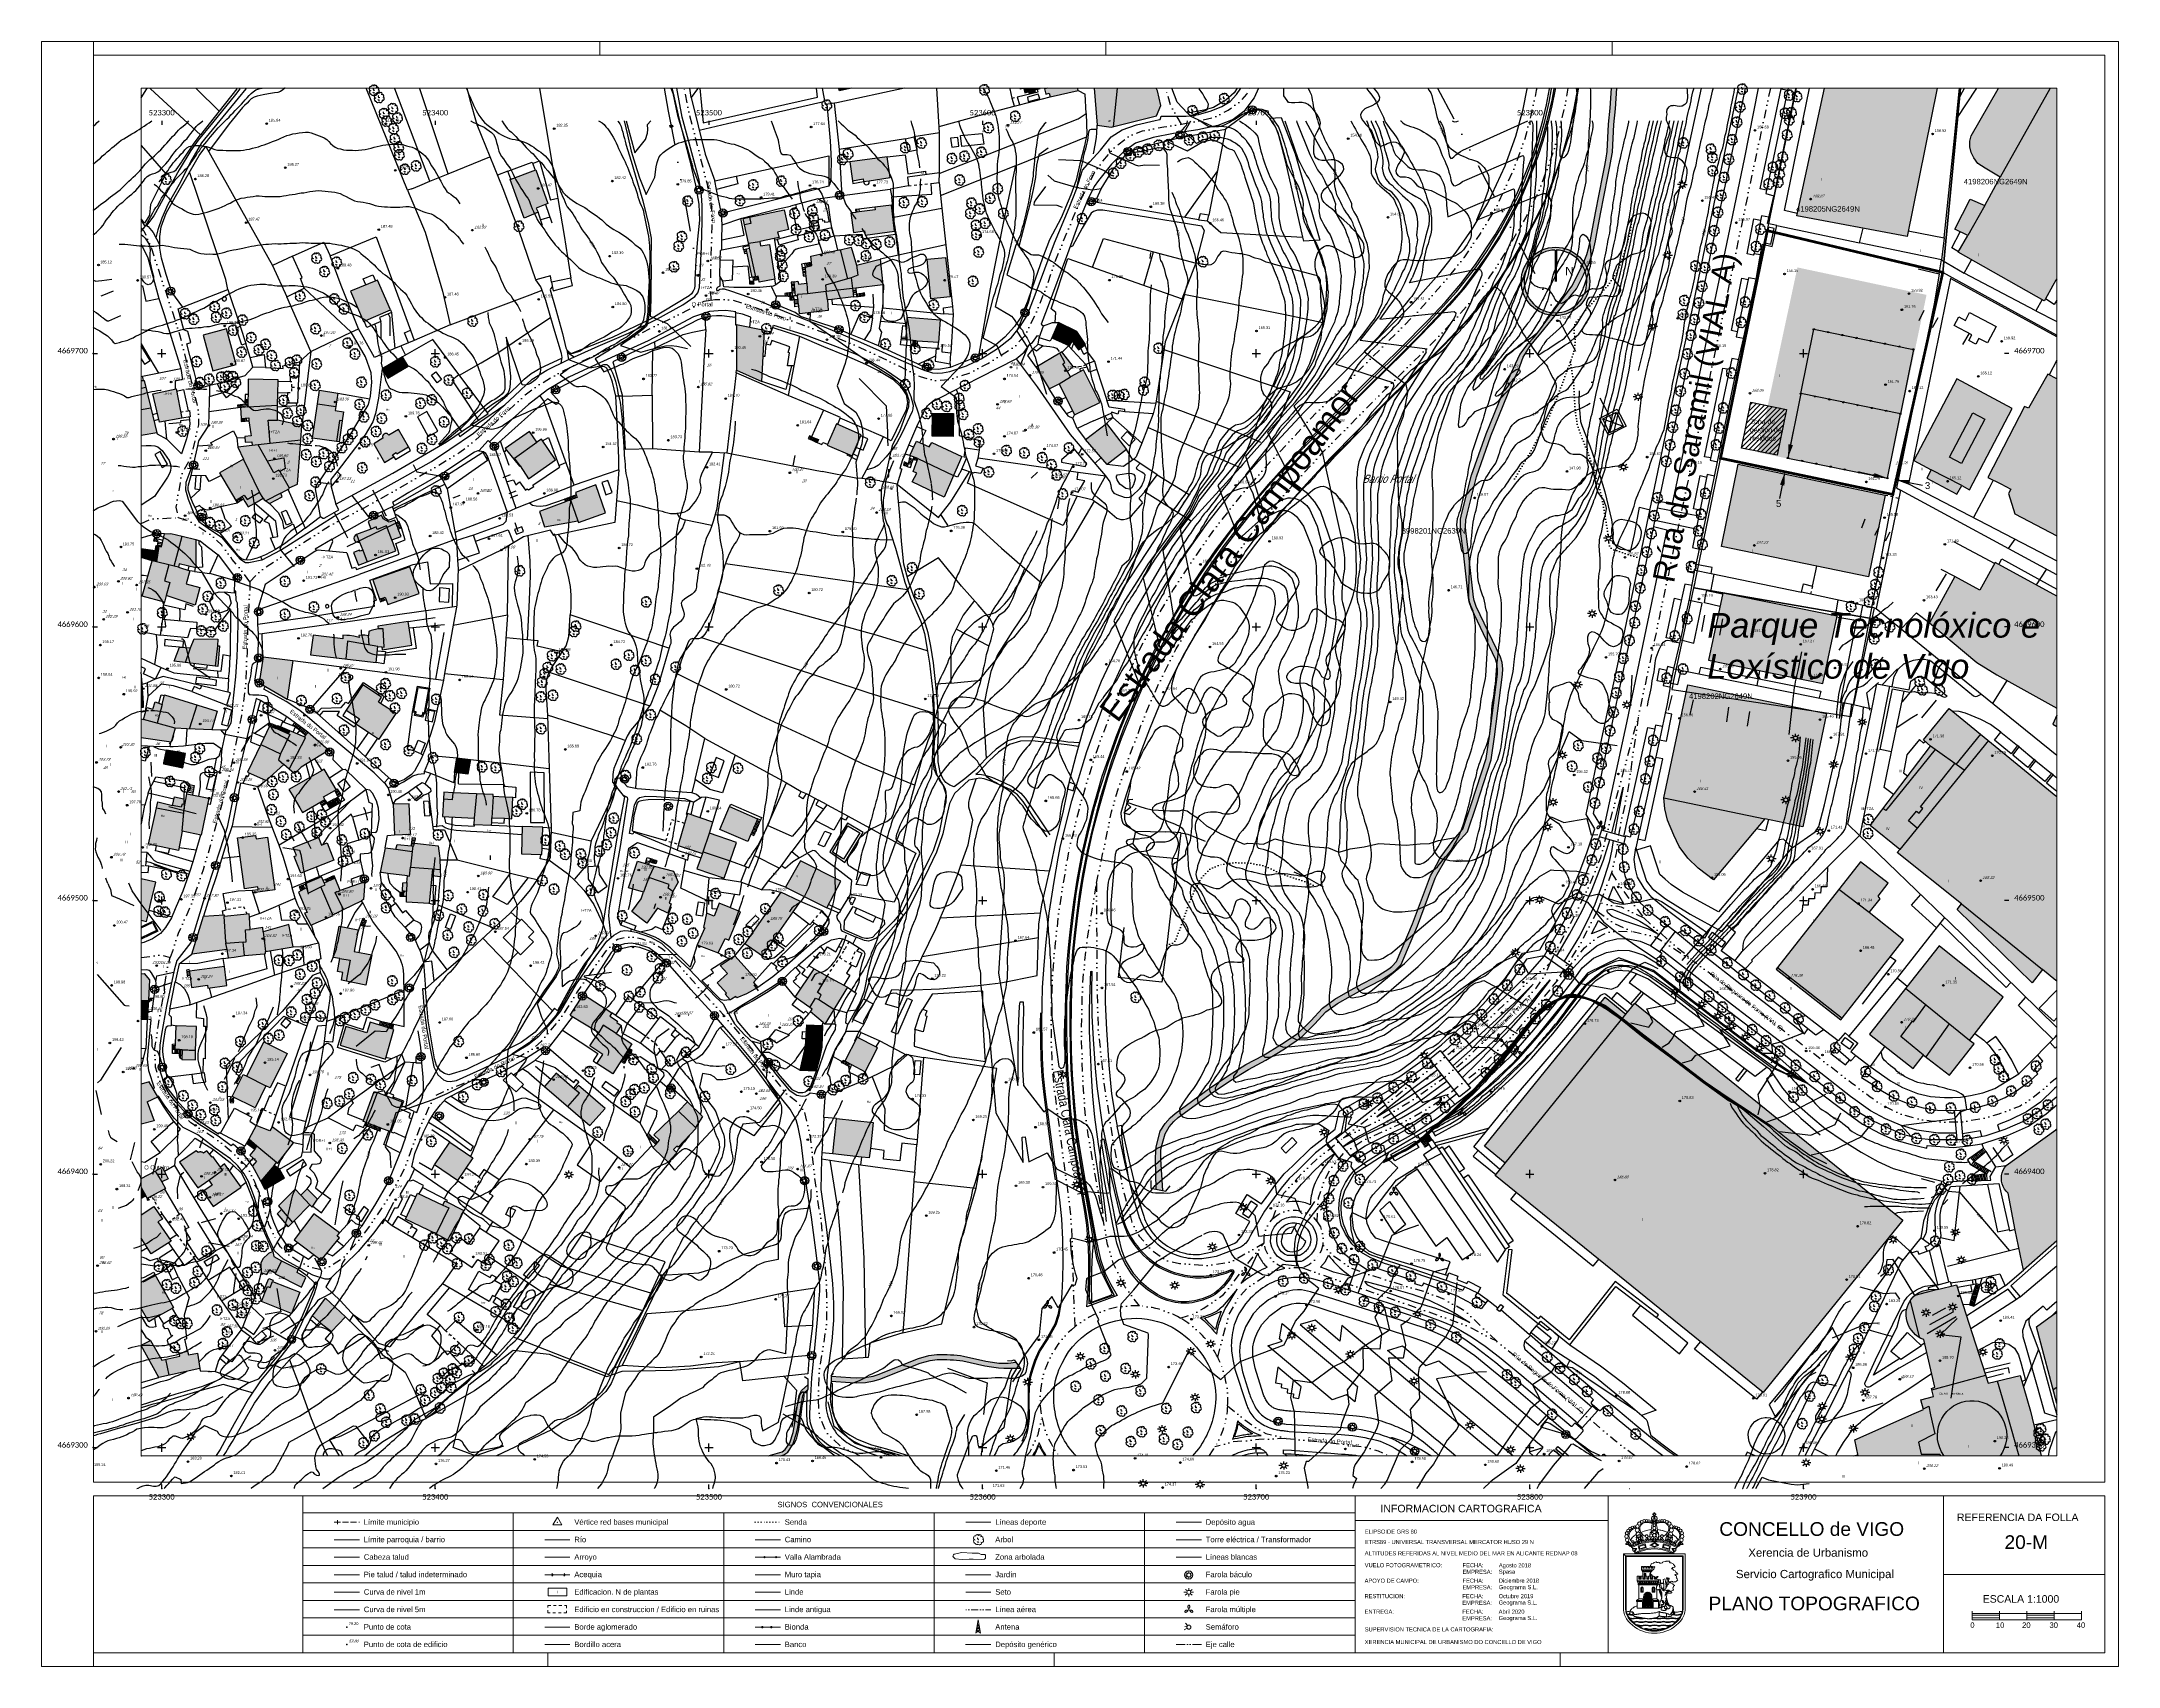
# Model space of a CAD drawing. Header units: metres. Extents: x 523256 to 524015, y 4669220 to 4669814.
import ezdxf
from ezdxf.enums import TextEntityAlignment as Align

# ---------------------------------------------------------------- set-up
doc = ezdxf.new("R2010")
doc.units = ezdxf.units.M
doc.header["$MEASUREMENT"] = 0
doc.header["$PDSIZE"] = -1
for name, pattern in [('CONTINU', [0, 0]), ('DISCONT', [2, 1, -1]), ('MORSE_D', [31.75, 12.7, -6.35, 0, -6.35, 0, -6.35]), ('SENDA', [1, 0, -1])]:
    doc.linetypes.add(name, pattern=pattern)
for name, color, linetype in [('000000 Nombre Calle', 7, 'Continuous'), ('023000 Texto lugar', 7, 'Continuous'), ('023006 Texto barrio', 7, 'Continuous'), ('031006 Cota terreno', 9, 'Continuous'), ('031007 Cota edificio', 7, 'Continuous'), ('032011 Curva cada 1 m', 40, 'Continuous'), ('032015 Curva cada 5 m', 34, 'Continuous'), ('032022 Curva cada 1 m de baja fiabilidad', 40, 'Continuous'), ('032023 Curva cada 5 m de baja fiabilidad', 34, 'Continuous'), ('033006 Texto cota terreno', 9, 'Continuous'), ('033007 Texto cota edificio', 9, 'Continuous'), ('033015 Texto curva maestra', 42, 'Continuous'), ('042001 Rio', 5, 'Continuous'), ('042002 Arroyo', 4, 'Continuous'), ('042012 Estanque', 4, 'Continuous'), ('042013 Piscina', 4, 'Continuous'), ('042014 Rio baja fiabilidad', 142, 'Continuous'), ('052001 Edificacion', 2, 'Continuous'), ('052004 Porche Tejavana', 7, 'Continuous'), ('052005 Ruinas', 2, 'DISCONT'), ('052006 Division alturas', 9, 'Continuous'), ('052007 Medianera principal', 7, 'Continuous'), ('052011 Invernadero', 9, 'Continuous'), ('052016 Cobertizo', 7, 'Continuous'), ('052019 Cubierta edificio auxiliar', 9, 'DISCONT'), ('052020 Edificacion alero', 2, 'Continuous'), ('052024 Horreo', 7, 'Continuous'), ('052027 Edificacion por pie_alero', 2, 'Continuous'), ('052028 Edificacion pie nuevo', 2, 'Continuous'), ('053000 Textos varios', 7, 'Continuous'), ('053006 Texto altura edificio', 7, 'Continuous'), ('053009 Texto altura edificio predominante', 7, 'Continuous'), ('053010 Texto edificio singular', 7, 'Continuous'), ('063001 Texto via urbana', 7, 'Continuous'), ('063002 Texto portal', 7, 'Continuous'), ('072001 Borde aglomerado u hormigon', 7, 'Continuous'), ('072003 Camino', 7, 'Continuous'), ('072004 Bordillo Acera', 1, 'Continuous'), ('072006 Muro contencion', 6, 'Continuous'), ('072010 Obra fabrica', 1, 'Continuous'), ('072013 Escaleras', 1, 'Continuous'), ('072024 Senda', 7, 'SENDA'), ('072027 Pavimento', 9, 'Continuous'), ('082001 Valla Alambrada', 7, 'ALAMBRADA'), ('082002 Muro Tapia', 6, 'Continuous'), ('082003 Puerta', 7, 'Continuous'), ('082004 Linde', 3, 'Continuous'), ('082008 Bionda', 7, 'BIONDA'), ('082009 Linde Antigua', 104, 'Continuous'), ('092008 Monumento', 7, 'Continuous'), ('101001 Arbol', 3, 'Continuous'), ('102002 Zona arbolada', 3, 'MASA'), ('102006 Seto', 3, 'SETO'), ('112001 Linea aerea', 9, 'MORSE_D'), ('112006 Deposito', 7, 'Continuous'), ('141001 Farola baculo', 7, 'Continuous'), ('141002 Farola pie', 7, 'Continuous'), ('141005 Farola multiple', 7, 'Continuous'), ('162002 Torre electrica', 1, 'Continuous'), ('192006 Paso cebra', 9, 'Continuous'), ('192008 Linea blanca', 9, 'Continuous'), ('192009 Grandes aparcamientos', 9, 'Continuous'), ('202001 Eje Calle', 254, 'MORSE_D'), ('990001 Sombreados', 7, 'Continuous'), ('990005 Dibujo general', 7, 'Continuous'), ('992007 Cuadricula', 7, 'Continuous'), ('993007 Textos cuadricula', 7, 'Continuous'), ('Estructura', 9, 'Continuous'), ('Gestión de residuos', 150, 'Continuous'), ('Norte enfoque', 7, 'Continuous'), ('PARCELA', 7, 'Continuous'), ('REFCATASTRAL', 7, 'Continuous')]:
    doc.layers.add(name, color=color, linetype=linetype)
doc.layers.add('992006 Lineas cajetin', color=7, linetype='Continuous', lineweight=0)
doc.layers.add('993006 Textos cajetin', color=7, linetype='Continuous', lineweight=0)
doc.styles.add('Legend', font='calibri.ttf')
doc.styles.get("Standard").update_dxf_attribs({"font": 'arial.ttf'})
doc.styles.add('Style-Arial', font='arial.ttf')
doc.linetypes.add('ACEQUIA', pattern='A,7.5,[134,GEOGRAMA.SHX,S=1.5,R=0,X=0,Y=0],7.5', length=15)
doc.linetypes.add('ALAMBRADA', pattern='A,3,[131,GEOGRAMA.SHX,S=0.5,R=0,X=0,Y=0],3', length=6)
doc.linetypes.add('BIONDA', pattern='A,6,[137,GEOGRAMA.SHX,S=0.75,R=0,X=0,Y=-0.5],6', length=12)
doc.linetypes.add('MASA', pattern='A,0.0001,[130,GEOGRAMA.SHX,S=0.5,R=180,X=0,Y=0],-2.9', length=2.9001)
doc.linetypes.add('SETO', pattern='A,0,-1.2,1,[135,GEOGRAMA.SHX,S=0.4,R=0,X=0.5,Y=-0.5],1', length=3.2)
doc.linetypes.add('TALUD', pattern='A,0.5,[132,GEOGRAMA.SHX,S=1,R=0,X=0,Y=0],1.5', length=2)
doc.dimstyles.get("Standard").update_dxf_attribs({"dimtxt": 0.18, "dimasz": 0.18, "dimexe": 0.18, "dimexo": 0.0625, "dimgap": 0.09, "dimtad": 0, "dimtih": 1, "dimtoh": 1, "dimdec": 4, "dimzin": 0, "dimdsep": 46, "dimtxsty": 'Standard', "dimcen": 0.09, "dimadec": 0, "dimazin": 0, "dimtfac": 1, "dimtdec": 4, "dimtofl": 0, "dimtmove": 0, "dimatfit": 3, "dimfxl": 1, "dimtolj": 1, "dimtzin": 0, "dimarcsym": 0})

# ---------------------------------------------------------------- blocks, each defined once
blk = doc.blocks.new('COTAP')
at = {"color": 0}
blk.add_circle((0, 0), 0.3, dxfattribs=at)
blk = doc.blocks.new('ARBOL')
at = {"color": 0}
blk.add_circle((0, 0), 0.0939, dxfattribs=at)
for centre, radius, start, end in [((-0.9, 0.61), 0.852, 92.28, 254.58), ((-0.45, 1.37), 0.48, 359.28777, 173.60777), ((-0.15, 0.51), 0.192, 119.14, 310.56), ((0.16, 1.55), 0.336, 23.15651, 160.46651), ((0.7, 1.41), 0.384, 301.57804, 139.32804), ((1.05, 0.46), 0.708, 319.85562, 114.76562), ((1.31, -0.4), 0.612, 235.52754, 62.02753), ((-0.89, -0.54), 0.888, 142.64, 266.54), ((-0.48, -1.08), 0.72, 213.78, 295.32), ((-0.06, -0.61), 0.336, 189.64, 323.88), ((0.48, -1), 0.852, 224.67, 0.24)]:
    blk.add_arc(centre, radius, start, end, dxfattribs=at)
blk = doc.blocks.new('FAROLAG')
at = {"color": 0}
for p, q in [((-0.71, 0), (-1.51, 0)), ((-1.17, 0.96), (-0.51, 0.49)), ((0, 0.71), (0, 1.51)), ((1.17, 0.95), (0.55, 0.45)), ((0.71, 0), (1.51, 0)), ((-1.17, -0.95), (-0.51, -0.48)), ((0, -0.71), (0, -1.51)), ((1.13, -1), (0.51, -0.49))]:
    blk.add_line(p, q, dxfattribs=at)
for radius in [1.51, 0.71]:
    blk.add_circle((0, 0), radius, dxfattribs=at)
blk = doc.blocks.new('FAROLA')
at = {"color": 0}
for p, q in [((-0.71, 0), (-1.79, 0)), ((-1.26, 1.02), (-0.51, 0.49)), ((0, 0.71), (0, 1.51)), ((1.21, 0.98), (0.55, 0.45)), ((0.71, 0), (1.71, 0)), ((-1.3, -1.04), (-0.51, -0.48)), ((0, -0.71), (0, -1.51)), ((1.17, -1.04), (0.51, -0.49))]:
    blk.add_line(p, q, dxfattribs=at)
blk.add_circle((0, 0), 0.71, dxfattribs=at)
blk = doc.blocks.new('FAROLAM')
at = {"color": 0}
for q in [(0, 0.5), (0.43, -0.25), (-0.43, -0.25)]:
    blk.add_line((0, 0), q, dxfattribs=at)
for points in [[(0, 0.5, 0.159986), (0.12, 0.54, 0.106322), (0.24, 0.68, 0.071006), (0.31, 0.86, 0.057309), (0.34, 1.1, 0.057309), (0.31, 1.34, 0.071006), (0.24, 1.52, 0.106322), (0.12, 1.66, 0.159986), (0, 1.7, 0.159986), (-0.12, 1.66, 0.106322), (-0.24, 1.52, 0.071006), (-0.31, 1.34, 0.057309), (-0.34, 1.1, 0.057309), (-0.31, 0.86, 0.071006), (-0.24, 0.68, 0.106322), (-0.12, 0.54, 0.159986)], [(-0.43, -0.25, 0.159986), (-0.52, -0.17, 0.106322), (-0.7, -0.13, 0.071006), (-0.9, -0.16, 0.057309), (-1.12, -0.26, 0.057309), (-1.31, -0.4, 0.071006), (-1.44, -0.55, 0.106322), (-1.5, -0.73, 0.159986), (-1.47, -0.85, 0.159986), (-1.38, -0.93, 0.106322), (-1.2, -0.97, 0.071006), (-1.01, -0.94, 0.057309), (-0.78, -0.84, 0.057309), (-0.59, -0.7, 0.071006), (-0.47, -0.54, 0.106322), (-0.41, -0.37, 0.159986)], [(0.43, -0.25, 0.159986), (0.41, -0.37, 0.106322), (0.47, -0.54, 0.071006), (0.59, -0.7, 0.057309), (0.78, -0.84, 0.057309), (1.01, -0.94, 0.071006), (1.2, -0.97, 0.106322), (1.38, -0.93, 0.159986), (1.47, -0.85, 0.159986), (1.5, -0.73, 0.106322), (1.44, -0.55, 0.071006), (1.31, -0.4, 0.057309), (1.12, -0.26, 0.057309), (0.9, -0.16, 0.071006), (0.7, -0.13, 0.106322), (0.52, -0.17, 0.159986)]]:
    blk.add_lwpolyline(points, format="xyb", close=True, dxfattribs=at)
blk = doc.blocks.new('*D14')
at = {"layer": 'Defpoints', "color": 0, "transparency": 16777216}
for p in [(523930.64, 4669654.41), (523933.63, 4669653.8), (523933.64, 4669653.83)]:
    blk.add_point(p, dxfattribs=at)
at = {"layer": 'Estructura', "color": 0, "lineweight": -2, "transparency": 16777216}
for p, q in [((523925.74, 4669655.42), (523920.84, 4669656.41)), ((523930.65, 4669654.47), (523930.68, 4669654.61)), ((523933.64, 4669653.87), (523933.67, 4669654)), ((523938.54, 4669652.84), (523943.44, 4669651.85))]:
    blk.add_line(p, q, dxfattribs=at)
at = {"layer": 'Estructura', "color": 0, "transparency": 16777216}
for points in [[(523925.91, 4669656.24), (523925.58, 4669654.6), (523930.64, 4669654.43)], [(523938.7, 4669653.66), (523938.37, 4669652.02), (523933.64, 4669653.83)]]:
    blk.add_solid(points, dxfattribs=at)
at = {"layer": 'Estructura', "color": 0, "transparency": 16777216, "insert": (523945.34, 4669651.66), "char_height": 0.18, "width": 0.1179, "attachment_point": 5}
blk.add_mtext('\\A1;{\\H13.88889x;3}', dxfattribs=at)
blk = doc.blocks.new('*D15')
at = {"layer": 'Defpoints', "color": 0, "transparency": 16777216}
for p in [(523893.21, 4669656.72), (523893.24, 4669656.72), (523894.27, 4669661.75)]:
    blk.add_point(p, dxfattribs=at)
at = {"layer": 'Estructura', "color": 0, "lineweight": -2, "transparency": 16777216}
for p, q in [((523895.33, 4669666.64), (523896.36, 4669671.53)), ((523893.27, 4669656.71), (523893.42, 4669656.68)), ((523894.33, 4669661.74), (523894.48, 4669661.71)), ((523892.21, 4669651.82), (523891.18, 4669646.93))]:
    blk.add_line(p, q, dxfattribs=at)
at = {"layer": 'Estructura', "color": 0, "transparency": 16777216}
for points in [[(523894.51, 4669666.81), (523896.15, 4669666.47), (523894.3, 4669661.74)], [(523891.4, 4669651.99), (523893.03, 4669651.65), (523893.24, 4669656.72)]]:
    blk.add_solid(points, dxfattribs=at)
at = {"layer": 'Estructura', "color": 0, "transparency": 16777216, "insert": (523890.92, 4669645.11), "char_height": 0.18, "width": 0.1193, "attachment_point": 5}
blk.add_mtext('\\A1;{\\H13.88889x;5}', dxfattribs=at)

msp = doc.modelspace()

# ---------------------------------------------------------------- hatches: boundary and pattern name
at = {"layer": '990001 Sombreados', "true_color": 0xafafaf}
for points in [[(523547.43932, 4669797.00038), (523552.16723, 4669797.00038), (523551.03849, 4669796.74038), (523547.67849, 4669795.97038), (523547.49849, 4669796.74038)], [(523623.89551, 4669797.00038), (523622.83849, 4669796.74038), (523622.58849, 4669796.68038), (523623.13849, 4669794.73038), (523624.36849, 4669795.09038), (523624.73849, 4669793.75038), (523634.92849, 4669796.09038), (523634.74849, 4669796.74038), (523634.67947, 4669797.00038)], [(523640.73976, 4669797.00038), (523663.4762, 4669797.00038), (523663.88849, 4669795.97038), (523665.13849, 4669790.64038), (523663.58849, 4669786.89038), (523646.97849, 4669782.68038), (523641.81849, 4669783.46038)], [(523907.65541, 4669797.00038), (523948.89827, 4669797.00038), (523937.85849, 4669742.71038), (523897.54849, 4669750.30038)], [(523992.54849, 4669797.00038), (523992.54849, 4669727.29582), (523992.22849, 4669726.73038), (523991.15849, 4669724.84038), (523988.27849, 4669719.74038), (523987.98849, 4669719.23038), (523956.50849, 4669736.95038), (523960.10849, 4669743.08038), (523955.25849, 4669745.37038), (523960.93849, 4669756.34038), (523966.20849, 4669754.01038), (523971.87849, 4669764.46038), (523966.35849, 4669767.65038), (523963.70849, 4669769.46038), (523962.21849, 4669771.45038), (523961.20849, 4669773.46038), (523960.77849, 4669775.55038), (523960.82849, 4669777.60038), (523961.27849, 4669779.50038), (523971.14849, 4669796.74038), (523971.29701, 4669797.00038)], [(523551.49849, 4669770.08038), (523552.44849, 4669763.13038), (523556.39849, 4669763.77038), (523556.52849, 4669762.78038), (523558.50849, 4669763.10038), (523566.17849, 4669764.35038), (523565.08849, 4669771.86038)], [(523436.75849, 4669767.06038), (523441.09849, 4669754.79038), (523436.90849, 4669753.12038), (523437.63849, 4669751.65038), (523432.48849, 4669749.42038), (523427.29849, 4669763.61038)], [(523514.46849, 4669740.28038), (523513.00849, 4669747.05038), (523512.52849, 4669749.30038), (523514.76849, 4669749.78038), (523527.46849, 4669752.52038), (523529.05849, 4669745.33038), (523525.08849, 4669744.36038), (523525.61849, 4669742.37038), (523523.84849, 4669742.01038), (523518.56849, 4669740.94038)], [(523560.56849, 4669753.43038), (523560.68849, 4669752.47038), (523554.87849, 4669751.72038), (523554.17849, 4669751.62038), (523553.68849, 4669751.56038), (523551.89849, 4669751.33038), (523552.86849, 4669744.17038), (523556.88849, 4669744.76038), (523557.08849, 4669743.22038), (523567.85849, 4669744.65038), (523566.67849, 4669754.19038)], [(523514.46849, 4669740.28038), (523514.64849, 4669739.43038), (523514.85849, 4669738.45038), (523513.66849, 4669738.16038), (523513.76849, 4669737.67038), (523513.86849, 4669737.18038), (523513.96849, 4669736.69038), (523515.75849, 4669727.82038), (523516.18849, 4669727.89038), (523516.67849, 4669727.96038), (523517.10849, 4669728.03038), (523517.17849, 4669728.04038), (523517.66849, 4669728.12038), (523518.01849, 4669728.17038), (523518.19849, 4669727.04038), (523518.35849, 4669726.04038), (523524.07849, 4669727.15038), (523522.07849, 4669739.83038), (523518.87849, 4669739.37038), (523518.56849, 4669740.94038)], [(523542.87849, 4669722.61038), (523536.04849, 4669721.83038), (523532.32849, 4669721.52038), (523532.37849, 4669721.06038), (523531.62849, 4669721.04038), (523531.48849, 4669722.28038), (523531.44849, 4669722.77038), (523531.40849, 4669723.27038), (523531.35849, 4669723.77038), (523531.31849, 4669724.27038), (523531.27849, 4669724.77038), (523531.22849, 4669725.27038), (523531.18849, 4669725.76038), (523531.15849, 4669726.13038), (523532.52849, 4669726.34038), (523532.66849, 4669725.31038), (523535.72849, 4669725.64038), (523535.49849, 4669728.40038), (523535.44849, 4669729.04038), (523535.39849, 4669729.54038), (523535.35849, 4669730.04038), (523535.31849, 4669730.54038), (523535.27849, 4669731.04038), (523535.23849, 4669731.54038), (523535.73849, 4669731.66038), (523536.22849, 4669731.77038), (523536.71849, 4669731.89038), (523537.20849, 4669732.00038), (523537.64849, 4669732.10038), (523537.52849, 4669733.20038), (523537.26849, 4669735.56038), (523541.61849, 4669736.52038), (523547.41849, 4669737.80038), (523547.91849, 4669737.91038), (523551.93849, 4669738.79038), (523553.91849, 4669732.22038), (523554.37849, 4669728.54038), (523551.95849, 4669727.66038), (523550.61849, 4669727.27038), (523542.55849, 4669724.91038)], [(523542.87849, 4669722.61038), (523543.30849, 4669719.52038), (523544.88849, 4669719.70038), (523552.83849, 4669720.62038), (523552.70849, 4669721.61038), (523552.64849, 4669722.10038), (523552.58849, 4669722.60038), (523552.52849, 4669723.10038), (523552.44849, 4669723.69038), (523553.64849, 4669723.84038), (523563.54849, 4669725.07038), (523562.57849, 4669734.48038), (523553.91849, 4669732.22038), (523554.37849, 4669728.54038), (523551.95849, 4669727.66038), (523550.61849, 4669727.27038), (523542.55849, 4669724.91038)], [(523581.07642, 4669719.88254), (523579.71849, 4669734.41038), (523586.41849, 4669735.10038), (523588.13849, 4669720.73038)], [(523368.97849, 4669722.79038), (523373.69849, 4669711.64038), (523383.60849, 4669715.88038), (523378.82849, 4669726.77038)], [(523930.7993, 4669654.17016), (523944.9593, 4669721.39016), (523897.7793, 4669731.42016), (523883.2693, 4669663.79016)], [(523542.87849, 4669722.61038), (523543.30849, 4669719.52038), (523543.56849, 4669715.69038), (523533.11849, 4669714.43038), (523532.79849, 4669717.31038), (523532.69849, 4669718.15038), (523532.64849, 4669718.65038), (523532.58849, 4669719.15038), (523532.53849, 4669719.64038), (523532.37849, 4669721.06038), (523532.32849, 4669721.52038), (523536.04849, 4669721.83038)], [(523510.08849, 4669710.40038), (523510.01849, 4669693.92038), (523519.36849, 4669689.75038), (523520.23849, 4669708.34038)], [(523572.27849, 4669709.96038), (523572.44849, 4669713.26038), (523584.49849, 4669712.23038), (523583.89849, 4669703.92038), (523576.11849, 4669704.47038), (523575.61849, 4669704.53038), (523575.11849, 4669704.59038), (523574.62849, 4669704.65038), (523572.01849, 4669704.97038), (523572.03849, 4669705.40038), (523572.06849, 4669705.82038)], [(523634.38849, 4669707.95038), (523627.69849, 4669711.30038), (523625.30849, 4669705.65038), (523631.78849, 4669702.70038), (523632.70849, 4669704.48038)], [(523323.66849, 4669709.03038), (523315.18849, 4669706.72038), (523318.73849, 4669693.67038), (523327.22849, 4669695.98038)], [(523634.38849, 4669707.95038), (523637.59849, 4669703.22038), (523635.10849, 4669701.25038), (523632.70849, 4669704.48038)], [(523387.99849, 4669698.73038), (523380.58849, 4669694.31038), (523380.82849, 4669693.91038), (523382.62849, 4669690.91038), (523390.02849, 4669695.33038)], [(523632.09849, 4669691.46038), (523630.96849, 4669693.36038), (523633.08849, 4669695.23038), (523628.98849, 4669700.55038), (523628.22849, 4669700.14038), (523619.57849, 4669695.01038), (523624.36849, 4669686.99038), (523627.92849, 4669688.92038)], [(523292.54849, 4669679.44237), (523292.54849, 4669690.14372), (523293.54849, 4669690.05038), (523296.02513, 4669680.0498)], [(523305.27849, 4669687.01038), (523307.32849, 4669676.35038), (523299.19849, 4669674.84038), (523296.77849, 4669685.21038)], [(523331.48849, 4669680.48038), (523331.50849, 4669681.49038), (523331.51849, 4669681.99038), (523331.51849, 4669682.49038), (523331.52849, 4669682.99038), (523331.55849, 4669684.99038), (523331.63849, 4669690.58038), (523342.62849, 4669690.29038), (523342.60849, 4669689.72038), (523342.49849, 4669685.60038), (523342.37849, 4669681.02038)], [(523627.92849, 4669688.92038), (523633.57849, 4669677.59038), (523642.87849, 4669682.00038), (523636.92849, 4669693.99038), (523632.09849, 4669691.46038)], [(523960.61849, 4669650.13038), (523976.19849, 4669679.86038), (523956.07849, 4669690.64038), (523940.25849, 4669660.81038), (523946.65849, 4669657.42038), (523945.03849, 4669654.36038), (523956.08849, 4669648.50038), (523957.81849, 4669651.75038)], [(523992.54849, 4669633.27721), (523992.54849, 4669690.73237), (523989.33849, 4669692.43038), (523982.24849, 4669679.92038), (523980.80849, 4669680.63038), (523967.39849, 4669654.67038), (523972.08849, 4669652.26038), (523975.77849, 4669650.36038), (523974.95849, 4669648.76038), (523977.24849, 4669641.39038)], [(523292.54849, 4669679.44237), (523296.02513, 4669680.0498), (523298.28849, 4669670.91038), (523292.54849, 4669669.98915)], [(523342.37849, 4669681.02038), (523342.32849, 4669675.62038), (523351.19849, 4669673.64038), (523350.87849, 4669668.27038), (523339.60849, 4669667.07038), (523335.22849, 4669666.61038), (523333.10849, 4669666.35038), (523332.99849, 4669667.69038), (523330.56849, 4669667.56038), (523330.33849, 4669669.56038), (523332.64849, 4669669.83038), (523332.53849, 4669670.64038), (523331.89849, 4669675.40038), (523331.80849, 4669676.39038), (523331.00849, 4669676.32038), (523330.50849, 4669676.28038), (523330.00849, 4669676.23038), (523329.50849, 4669676.18038), (523329.01849, 4669676.14038), (523328.77849, 4669680.19038), (523329.27849, 4669680.24038), (523329.76849, 4669680.29038), (523330.48849, 4669680.37038), (523331.48849, 4669680.48038)], [(523364.36849, 4669685.47038), (523363.66849, 4669680.57038), (523363.45849, 4669679.08038), (523366.47849, 4669678.64038), (523365.99849, 4669675.38038), (523364.86849, 4669667.62038), (523363.87849, 4669667.77038), (523355.15849, 4669669.04038), (523356.96849, 4669681.55038), (523357.68849, 4669686.50038)], [(523390.15849, 4669665.79038), (523386.51849, 4669672.16038), (523383.04849, 4669670.14038), (523382.38849, 4669670.66038), (523381.65849, 4669670.75038), (523380.89849, 4669670.28038), (523380.65849, 4669669.58038), (523380.86849, 4669669.00038), (523377.51849, 4669666.96038), (523381.42849, 4669660.15038), (523384.85849, 4669662.20038), (523384.31849, 4669662.88038), (523385.69849, 4669663.71038), (523385.92849, 4669663.25038)], [(523555.63849, 4669670.25038), (523546.64849, 4669674.28038), (523543.16849, 4669666.49038), (523552.34849, 4669662.51038)], [(523589.20849, 4669669.62038), (523581.55849, 4669669.72038), (523581.66849, 4669678.18038), (523589.30849, 4669678.08038)], [(523637.58849, 4669668.53038), (523645.52849, 4669659.34038), (523652.56849, 4669664.87038), (523645.22849, 4669674.39038)], [(523329.90849, 4669661.32038), (523327.78849, 4669665.70038), (523333.10849, 4669666.35038), (523335.22849, 4669666.61038), (523339.60849, 4669667.07038), (523350.87849, 4669668.27038), (523349.57849, 4669652.22038), (523346.59849, 4669650.84038), (523346.69849, 4669650.66038), (523343.50849, 4669648.95038), (523344.08849, 4669647.62038), (523339.39849, 4669645.11038), (523338.06849, 4669646.05038), (523337.39849, 4669646.52038), (523337.09849, 4669647.02038), (523335.73849, 4669649.27038)], [(523434.10849, 4669654.17038), (523443.96849, 4669661.08038), (523438.75849, 4669668.62038), (523437.12849, 4669667.58038), (523434.41849, 4669671.48038), (523425.50849, 4669665.21038), (523430.81849, 4669658.74038), (523431.02849, 4669658.95038)], [(523576.34849, 4669661.53038), (523573.44849, 4669662.65038), (523575.78849, 4669667.96038), (523580.48849, 4669665.86038), (523581.42849, 4669667.37038), (523592.45849, 4669662.27038), (523589.40849, 4669655.33038)], [(523337.09849, 4669647.02038), (523334.87849, 4669645.76038), (523331.57849, 4669643.89038), (523330.41849, 4669645.84038), (523329.86849, 4669646.77038), (523329.34849, 4669647.63038), (523328.78849, 4669647.30038), (523328.35849, 4669647.04038), (523327.92849, 4669646.79038), (523327.49849, 4669646.53038), (523327.06849, 4669646.28038), (523321.18849, 4669656.35038), (523321.35849, 4669656.44038), (523329.90849, 4669661.32038), (523335.73849, 4669649.27038)], [(523576.34849, 4669661.53038), (523576.06849, 4669660.79038), (523574.60849, 4669656.85038), (523575.91849, 4669656.26038), (523574.31849, 4669653.04038), (523585.94849, 4669647.45038), (523589.40849, 4669655.33038)], [(523876.11849, 4669659.45038), (523929.78849, 4669648.21038), (523923.74849, 4669618.27038), (523870.00849, 4669629.43038)], [(523451.49849, 4669648.29038), (523451.79849, 4669647.33038), (523451.32849, 4669647.15038), (523450.85849, 4669646.98038), (523450.38849, 4669646.80038), (523449.92849, 4669646.63038), (523449.45849, 4669646.45038), (523449.40849, 4669646.43038), (523448.98849, 4669646.27038), (523448.51849, 4669646.10038), (523448.04849, 4669645.92038), (523447.57849, 4669645.75038), (523438.01849, 4669642.16038), (523439.95849, 4669636.57038), (523452.07849, 4669638.73038), (523452.26849, 4669638.20038), (523462.18849, 4669641.73038), (523458.71849, 4669651.95038), (523451.23849, 4669649.14038)], [(523299.01838, 4669629.50971), (523299.92849, 4669629.30038), (523301.07849, 4669634.02038), (523303.29849, 4669634.16038), (523307.45239, 4669633.18724), (523304.55797, 4669622.20842), (523302.64741, 4669622.68656), (523298.11843, 4669623.81998)], [(523385.24849, 4669639.00038), (523383.16849, 4669638.33038), (523380.89849, 4669639.47038), (523380.34849, 4669640.92038), (523375.51849, 4669638.51038), (523376.42849, 4669635.80038), (523371.25849, 4669633.83038), (523370.68849, 4669633.44038), (523370.37849, 4669632.95038), (523370.23849, 4669632.44038), (523370.29849, 4669631.86038), (523370.57849, 4669631.45038), (523370.98849, 4669631.15038), (523371.66849, 4669630.94038), (523372.31849, 4669631.03038), (523373.45849, 4669628.05038), (523372.49849, 4669627.69038), (523372.33849, 4669628.11038), (523370.13849, 4669627.25038), (523371.88849, 4669622.55038), (523375.08849, 4669623.76038), (523385.61849, 4669627.77038), (523384.54849, 4669630.58038), (523384.07849, 4669631.82038), (523387.47849, 4669633.05038), (523386.47849, 4669635.73038), (523386.29849, 4669636.19038), (523386.12849, 4669636.66038), (523385.94849, 4669637.13038), (523385.77849, 4669637.60038), (523385.59849, 4669638.07038), (523385.42849, 4669638.54038)], [(523292.54849, 4669628.5611), (523297.56849, 4669627.85038), (523297.92849, 4669629.76038), (523299.01838, 4669629.50971), (523298.11843, 4669623.81998), (523296.51849, 4669624.22038), (523292.54849, 4669625.39267)], [(523312.51849, 4669632.00038), (523307.45239, 4669633.18724), (523304.55797, 4669622.20842), (523306.10849, 4669621.82038), (523306.44849, 4669623.09038), (523312.53849, 4669621.57038)], [(523301.69849, 4669611.53038), (523300.98849, 4669609.02038), (523292.89369, 4669611.27893), (523296.51849, 4669624.22038), (523298.11843, 4669623.81998), (523302.64741, 4669622.68656), (523300.98849, 4669616.81038), (523302.95849, 4669616.24038)], [(523301.69849, 4669611.53038), (523302.95849, 4669616.24038), (523300.98849, 4669616.81038), (523302.64741, 4669622.68656), (523304.55797, 4669622.20842), (523306.10849, 4669621.82038), (523310.28849, 4669620.50038), (523308.97849, 4669615.79038), (523313.93849, 4669614.37038), (523312.18849, 4669608.02038)], [(523377.15849, 4669617.21038), (523379.64849, 4669610.18038), (523380.12849, 4669610.35038), (523380.59849, 4669610.51038), (523381.06849, 4669610.68038), (523381.71849, 4669610.91038), (523382.05849, 4669609.97038), (523382.68849, 4669608.18038), (523394.15849, 4669612.24038), (523390.69849, 4669622.01038)], [(523912.28849, 4669603.97038), (523870.50849, 4669612.33038), (523865.22849, 4669587.82038), (523907.05849, 4669579.29038)], [(523355.37849, 4669597.02038), (523354.34849, 4669589.82038), (523378.35849, 4669586.99038), (523379.03849, 4669592.85038), (523380.44849, 4669592.72038), (523380.57849, 4669591.64038), (523391.45849, 4669593.31038), (523390.07849, 4669602.01038), (523379.00849, 4669600.31038), (523379.11849, 4669599.31038), (523376.56849, 4669598.67038), (523375.72849, 4669598.29038), (523375.63849, 4669596.74038), (523374.21849, 4669597.03038), (523373.48849, 4669597.02038), (523372.08849, 4669596.84038), (523372.11849, 4669596.14038), (523370.25849, 4669596.64038), (523368.65849, 4669596.84038), (523367.67849, 4669596.88038), (523366.15849, 4669596.94038), (523366.20849, 4669595.60038)], [(523311.85849, 4669595.64038), (523320.49849, 4669595.56038), (523320.34849, 4669593.05038), (523321.18849, 4669593.06038), (523320.51849, 4669585.56038), (523304.53849, 4669587.44038), (523306.48849, 4669592.62038), (523310.57849, 4669592.33038)], [(523345.83849, 4669573.64038), (523335.63849, 4669579.54038), (523337.10849, 4669589.07038), (523347.97849, 4669587.74038), (523345.95849, 4669574.43038)], [(523292.54849, 4669583.46038), (523292.54849, 4669579.30232), (523292.83849, 4669579.33038)], [(523292.54849, 4669579.30232), (523292.83849, 4669579.33038), (523293.30849, 4669572.15038), (523293.33849, 4669570.68038), (523292.54849, 4669570.63806)], [(523293.36849, 4669566.20038), (523294.54849, 4669570.51038), (523296.73849, 4669569.93038), (523297.66849, 4669572.57038), (523300.14849, 4669571.62038), (523301.08849, 4669575.17038), (523320.31849, 4669569.26038), (523318.34849, 4669562.41038), (523309.13849, 4669562.80038), (523304.96849, 4669562.98038)], [(523380.01849, 4669572.07038), (523379.26849, 4669572.56038), (523380.38849, 4669574.27038), (523373.48849, 4669578.81038), (523367.44849, 4669569.61038), (523372.23849, 4669566.47038), (523370.97849, 4669564.54038), (523375.61849, 4669561.50038), (523378.86849, 4669559.36038), (523379.46849, 4669558.96038), (523385.64849, 4669568.37038)], [(523908.37849, 4669568.35038), (523899.79849, 4669526.92038), (523885.82849, 4669529.86038), (523867.11849, 4669507.52038), (523861.54849, 4669511.85038), (523857.76849, 4669515.53038), (523854.58849, 4669519.75038), (523852.56849, 4669523.84038), (523850.34849, 4669529.33038), (523849.31849, 4669533.55038), (523849.00849, 4669537.58038), (523857.71849, 4669578.87038)], [(523292.54849, 4669559.50716), (523303.41849, 4669557.91038), (523304.96849, 4669562.98038), (523293.36849, 4669566.20038), (523292.54849, 4669566.39647)], [(523992.54849, 4669470.52381), (523992.22849, 4669470.78038), (523987.37849, 4669474.72038), (523983.53849, 4669469.92038), (523956.18849, 4669496.67038), (523957.76849, 4669498.82038), (523934.27849, 4669517.52038), (523935.14849, 4669518.69038), (523924.29849, 4669527.46038), (523946.36849, 4669556.44038), (523943.89849, 4669558.76038), (523953.21849, 4669570.23038), (523992.22849, 4669538.27038), (523992.54849, 4669538.00827)], [(523343.44849, 4669553.60038), (523346.77849, 4669560.65038), (523346.30707, 4669560.86698), (523341.96702, 4669562.86106), (523341.89849, 4669562.72038), (523339.42849, 4669563.67038), (523336.19648, 4669557.01133)], [(523346.81033, 4669562.07479), (523346.30707, 4669560.86698), (523341.96702, 4669562.86106), (523342.46849, 4669563.89038), (523343.38849, 4669563.51038)], [(523346.30707, 4669560.86698), (523346.77849, 4669560.65038), (523343.44849, 4669553.60038), (523342.63849, 4669551.48038), (523344.64849, 4669549.73038), (523346.59775, 4669548.00896), (523352.61849, 4669559.49038), (523352.08849, 4669559.86038), (523346.81033, 4669562.07479)], [(523352.08849, 4669559.86038), (523353.35849, 4669561.53038), (523361.07849, 4669554.85038), (523360.94849, 4669554.78038), (523350.95849, 4669548.80038), (523348.49849, 4669546.33038), (523346.59775, 4669548.00896), (523352.61849, 4669559.49038)], [(523304.02849, 4669554.54038), (523301.62849, 4669554.95038), (523300.68849, 4669550.32038), (523300.62849, 4669550.00038), (523307.77849, 4669548.48038), (523308.71849, 4669553.74038)], [(523344.64849, 4669549.73038), (523338.14849, 4669543.90038), (523331.30849, 4669546.94038), (523336.19648, 4669557.01133), (523343.44849, 4669553.60038), (523342.63849, 4669551.48038)], [(523412.85849, 4669551.53038), (523407.91849, 4669552.13038), (523407.06849, 4669546.84038), (523411.86849, 4669546.21038)], [(523359.40849, 4669548.03038), (523358.62849, 4669547.57038), (523346.51849, 4669540.55038), (523347.63849, 4669538.68038), (523350.50849, 4669533.86038), (523351.50849, 4669532.18038), (523359.66849, 4669536.91038), (523359.10849, 4669537.87038), (523363.24849, 4669540.27038), (523363.74849, 4669540.56038), (523361.31849, 4669544.73038)], [(523308.22849, 4669533.46038), (523308.14849, 4669537.11038), (523304.63849, 4669537.87038), (523303.99849, 4669534.67038), (523298.58849, 4669536.05038), (523295.13849, 4669520.65038), (523306.20849, 4669518.25038), (523307.49849, 4669525.39038)], [(523308.22849, 4669533.46038), (523309.17849, 4669539.02038), (523317.18849, 4669537.46038), (523314.46849, 4669523.83038), (523307.49849, 4669525.39038)], [(523385.02849, 4669524.05038), (523384.55849, 4669535.20038), (523390.43849, 4669535.37038), (523390.93849, 4669524.22038)], [(523406.34849, 4669539.42038), (523403.09849, 4669539.58038), (523402.96849, 4669537.00038), (523402.65849, 4669530.73038), (523414.21849, 4669530.16038), (523414.09849, 4669527.83038), (523420.54849, 4669527.51038), (523420.59849, 4669528.53038), (523420.67849, 4669530.27038), (523425.24849, 4669530.04038), (523427.93849, 4669529.91038), (523428.32849, 4669537.69038), (523425.45849, 4669537.83038), (523421.15849, 4669538.03038), (523421.19849, 4669538.69038), (523415.03849, 4669538.99038)], [(523500.25849, 4669524.64038), (523497.87577, 4669517.83129), (523497.65849, 4669517.21038), (523488.70849, 4669520.11038), (523488.84849, 4669520.58038), (523491.11849, 4669528.19038), (523492.18849, 4669531.77038), (523501.44849, 4669528.58038)], [(523507.55849, 4669534.32038), (523517.77849, 4669529.87038), (523517.52849, 4669529.30038), (523517.32849, 4669528.85038), (523517.12849, 4669528.39038), (523516.92849, 4669527.93038), (523516.72849, 4669527.47038), (523516.52849, 4669527.01038), (523516.32849, 4669526.55038), (523516.13849, 4669526.10038), (523515.93849, 4669525.64038), (523515.73849, 4669525.18038), (523515.53849, 4669524.72038), (523515.33849, 4669524.26038), (523514.14849, 4669521.53038), (523503.92849, 4669525.97038)], [(523330.28849, 4669504.31038), (523327.70849, 4669522.88038), (523334.31849, 4669523.80038), (523334.48849, 4669522.60038), (523338.66849, 4669523.18038), (523341.34849, 4669503.88038), (523333.27849, 4669502.76038), (523333.14849, 4669503.73038), (523335.26849, 4669504.03038), (523335.13849, 4669505.02038)], [(523362.85849, 4669514.77038), (523350.82849, 4669510.02038), (523348.41849, 4669516.11038), (523349.27849, 4669516.45038), (523348.10849, 4669519.41038), (523357.28849, 4669523.04038), (523358.38849, 4669520.25038), (523360.47849, 4669521.08038)], [(523390.93849, 4669512.22038), (523391.58849, 4669517.90038), (523391.82849, 4669519.99038), (523391.25849, 4669520.03038), (523386.00849, 4669520.43038), (523385.56849, 4669518.73038), (523381.63849, 4669519.28038), (523379.84849, 4669510.27038), (523380.37849, 4669510.21038), (523382.64849, 4669509.92038), (523389.83849, 4669509.02038), (523390.56849, 4669508.95038)], [(523390.93849, 4669512.22038), (523391.58849, 4669517.90038), (523391.82849, 4669519.99038), (523392.17849, 4669519.96038), (523392.28849, 4669520.49038), (523392.38849, 4669520.98038), (523401.03849, 4669520.04038), (523401.52849, 4669516.38038), (523401.66849, 4669515.36038), (523401.77849, 4669511.37038), (523398.92849, 4669511.60038)], [(523439.00849, 4669519.15038), (523439.23849, 4669526.79038), (523431.74849, 4669527.01038), (523431.44849, 4669517.01038), (523438.50849, 4669516.80038), (523438.93849, 4669516.79038)], [(523497.87577, 4669517.83129), (523507.76229, 4669514.54912), (523510.02849, 4669521.26038), (523500.25849, 4669524.64038)], [(523390.93849, 4669512.22038), (523398.92849, 4669511.60038), (523401.77849, 4669511.37038), (523401.84849, 4669508.68038), (523398.73849, 4669509.08038), (523397.80849, 4669498.85038), (523389.41849, 4669499.43038), (523389.45849, 4669501.58038), (523389.48849, 4669503.29038), (523388.63849, 4669503.38038), (523387.96849, 4669503.45038), (523388.13849, 4669506.40038), (523389.62849, 4669506.54038), (523389.83849, 4669509.02038), (523390.56849, 4669508.95038)], [(523480.01849, 4669512.57038), (523487.07849, 4669510.75038), (523488.80849, 4669506.74038), (523486.83849, 4669503.33038), (523486.55849, 4669502.47038), (523485.47849, 4669499.06038), (523486.15849, 4669498.78038), (523484.91849, 4669495.33038), (523481.16849, 4669497.17038), (523477.25849, 4669491.70038), (523475.17849, 4669493.35038), (523471.86849, 4669495.98038), (523475.17849, 4669500.60038), (523475.85849, 4669502.48038), (523476.04849, 4669503.02038), (523470.56849, 4669504.66038), (523473.91849, 4669514.40038)], [(523497.87577, 4669517.83129), (523497.65849, 4669517.21038), (523495.62849, 4669511.54038), (523505.61849, 4669508.20038), (523507.76229, 4669514.54912)], [(523528.01849, 4669504.82038), (523543.13849, 4669497.31038), (523548.24849, 4669507.10038), (523533.49849, 4669514.56038)], [(523936.55849, 4669485.62038), (523923.94849, 4669495.58038), (523928.06849, 4669500.64038), (523927.31849, 4669501.64038), (523930.91849, 4669506.37038), (523920.83849, 4669514.11038), (523890.51849, 4669475.48038), (523890.01849, 4669474.86038), (523913.63849, 4669456.33038), (523914.13849, 4669456.96038)], [(523292.54849, 4669507.92215), (523292.54849, 4669492.8116), (523294.43849, 4669492.36038), (523295.01849, 4669494.79038), (523296.07849, 4669499.27038), (523297.82849, 4669506.67038)], [(523373.01849, 4669499.94038), (523373.79849, 4669500.32038), (523374.28849, 4669506.83038), (523365.16849, 4669503.62038), (523363.41849, 4669508.14038), (523362.96849, 4669507.94038), (523362.50849, 4669507.74038), (523362.04849, 4669507.54038), (523361.58849, 4669507.34038), (523361.12849, 4669507.14038), (523360.67849, 4669506.94038), (523360.21849, 4669506.74038), (523359.43849, 4669506.40038), (523359.02849, 4669507.31038), (523358.39849, 4669508.68038), (523352.43849, 4669506.14038), (523352.48849, 4669505.96038), (523352.92849, 4669504.60038), (523352.19849, 4669504.23038), (523351.74849, 4669504.00038), (523351.29849, 4669503.77038), (523350.85849, 4669503.54038), (523350.00849, 4669503.10038), (523353.22849, 4669495.66038), (523352.20849, 4669495.38038), (523354.50849, 4669490.96038), (523362.70849, 4669494.56038), (523362.59849, 4669494.81038), (523366.40849, 4669496.73038)], [(523495.68849, 4669483.75038), (523498.45849, 4669490.02038), (523498.02849, 4669490.13038), (523499.11849, 4669495.40038), (523501.88849, 4669494.24038), (523503.78849, 4669499.04038), (523511.48849, 4669495.88038), (523507.27849, 4669485.54038), (523505.87849, 4669486.16038), (523503.30849, 4669480.89038)], [(523526.28849, 4669503.08038), (523533.39849, 4669499.66038), (523530.71849, 4669495.81038), (523523.90849, 4669486.06038), (523523.28849, 4669485.16038), (523519.54849, 4669479.80038), (523513.12849, 4669484.24038)], [(523322.86849, 4669494.13038), (523322.84849, 4669494.13038), (523323.43849, 4669484.87038), (523323.50849, 4669484.88038), (523323.49849, 4669484.34038), (523323.87849, 4669482.07038), (523311.04849, 4669480.42038), (523315.25849, 4669494.27038), (523322.85849, 4669494.82038)], [(523322.86849, 4669494.13038), (523330.07849, 4669494.88038), (523331.99849, 4669495.08038), (523332.07849, 4669493.87038), (523332.36849, 4669489.40038), (523336.92849, 4669490.11038), (523337.06849, 4669488.52038), (523346.48849, 4669491.22038), (523348.10849, 4669483.11038), (523337.93849, 4669481.30038), (523337.99849, 4669480.61038), (523337.44849, 4669480.56038), (523330.25849, 4669479.88038), (523326.43849, 4669479.33038), (523324.37849, 4669479.04038), (523323.87849, 4669482.07038), (523323.49849, 4669484.34038), (523323.50849, 4669484.88038), (523323.43849, 4669484.87038), (523322.84849, 4669494.13038)], [(523362.67849, 4669479.21038), (523364.87849, 4669490.67038), (523371.82849, 4669489.33038), (523370.28849, 4669481.34038), (523376.78849, 4669480.08038), (523374.65849, 4669469.09038), (523365.68849, 4669470.82038), (523366.23849, 4669473.67038), (523364.19849, 4669474.06038), (523365.11849, 4669478.82038)], [(523949.52849, 4669483.37038), (523924.09849, 4669451.19038), (523940.05849, 4669438.64038), (523943.84849, 4669443.48038), (523953.36849, 4669436.15038), (523962.30849, 4669447.63038), (523960.62849, 4669448.87038), (523972.92849, 4669464.63038)], [(523322.89849, 4669475.85038), (523310.15849, 4669474.22038), (523310.21849, 4669473.73038), (523310.28849, 4669473.23038), (523310.34849, 4669472.73038), (523310.41849, 4669472.22038), (523310.91849, 4669468.25038), (523316.72849, 4669469.00038), (523316.85849, 4669468.00038), (523323.78849, 4669468.89038), (523323.54849, 4669470.75038)], [(523506.71849, 4669473.33038), (523502.94849, 4669469.85038), (523506.35849, 4669466.17038), (523505.87849, 4669465.72038), (523507.74849, 4669463.70038), (523507.88849, 4669463.75038), (523508.28849, 4669463.92038), (523509.84849, 4669464.92038), (523510.15849, 4669464.44038), (523513.76849, 4669465.92038), (523517.91849, 4669468.15038), (523516.32849, 4669470.08038), (523517.22849, 4669471.07038), (523509.48849, 4669479.77038), (523507.54849, 4669478.51038), (523506.70849, 4669477.97038), (523504.11849, 4669476.29038)], [(523538.43849, 4669475.07038), (523531.53849, 4669464.66038), (523536.8501, 4669460.90298), (523538.93849, 4669464.27038), (523540.09849, 4669463.84038), (523540.97849, 4669465.53038), (523539.71849, 4669466.43038), (523543.23822, 4669472.39992)], [(523292.54849, 4669473.21679), (523292.54849, 4669463.43026), (523295.16648, 4669463.55029), (523295.59849, 4669470.95038), (523293.55849, 4669473.26038)], [(523543.23822, 4669472.39992), (523539.71849, 4669466.43038), (523540.97849, 4669465.53038), (523540.09849, 4669463.84038), (523538.93849, 4669464.27038), (523536.8501, 4669460.90298), (523537.75849, 4669460.26038), (523537.16849, 4669459.34038), (523541.73849, 4669455.36038), (523542.32849, 4669454.84038), (523550.58849, 4669468.31038)], [(523292.54849, 4669463.43026), (523295.16648, 4669463.55029), (523294.74849, 4669456.39038), (523292.54849, 4669456.49375)], [(523449.27849, 4669458.05038), (523459.70849, 4669451.72038), (523461.32849, 4669454.38038), (523466.07849, 4669451.44038), (523467.92849, 4669454.31038), (523466.28849, 4669455.37038), (523466.63849, 4669455.92038), (523463.76849, 4669457.78038), (523464.53849, 4669458.95038), (523454.19849, 4669465.65038)], [(523838.31849, 4669462.46038), (523936.24849, 4669383.15038), (523885.20849, 4669320.13038), (523787.27849, 4669399.44038), (523790.97849, 4669404.01038), (523783.39849, 4669410.15038), (523827.54849, 4669464.65038), (523835.11849, 4669458.51038)], [(523305.30849, 4669454.18038), (523305.02849, 4669447.55038), (523305.00849, 4669447.05038), (523304.98849, 4669446.55038), (523304.96849, 4669446.05038), (523304.94849, 4669445.55038), (523305.44849, 4669445.53038), (523305.94849, 4669445.51038), (523306.47849, 4669445.48038), (523307.03849, 4669445.46038), (523307.47849, 4669445.44038), (523307.38849, 4669441.87038), (523312.35849, 4669441.80038), (523312.39849, 4669445.24038), (523312.66849, 4669453.95038)], [(523376.19849, 4669455.52038), (523384.89849, 4669452.82038), (523381.75849, 4669442.06038), (523365.18849, 4669447.11038), (523367.31849, 4669453.91038), (523374.99849, 4669451.57038)], [(523459.70849, 4669451.72038), (523461.32849, 4669454.38038), (523466.07849, 4669451.44038), (523471.83849, 4669447.59038), (523471.81849, 4669447.59038), (523464.83849, 4669436.62038), (523459.06849, 4669440.36038), (523461.26849, 4669443.75038), (523456.51849, 4669446.82038)], [(523541.34849, 4669454.35038), (523541.56849, 4669454.34038), (523541.37849, 4669446.62038), (523541.34276, 4669446.4302), (523535.17545, 4669446.69051), (523535.59849, 4669454.60038)], [(523338.09849, 4669432.23038), (523339.60849, 4669431.48038), (523345.83849, 4669444.06038), (523337.31849, 4669448.28038), (523331.10849, 4669435.76038)], [(523541.34276, 4669446.4302), (523540.75849, 4669443.32038), (523539.33849, 4669437.71038), (523533.25849, 4669438.00038), (523535.16849, 4669446.56038), (523535.17545, 4669446.69051)], [(523554.54849, 4669449.86038), (523554.19849, 4669450.05038), (523549.64849, 4669441.32038), (523550.08849, 4669441.09038), (523550.52849, 4669440.85038), (523550.97849, 4669440.62038), (523551.41849, 4669440.39038), (523552.06849, 4669440.05038), (523557.06849, 4669437.42038), (523558.91849, 4669440.94038), (523561.64849, 4669446.12038), (523561.00849, 4669446.46038)], [(523338.09849, 4669432.23038), (523334.13849, 4669424.22038), (523325.78849, 4669428.37038), (523329.77849, 4669436.42038), (523331.10849, 4669435.76038)], [(523462.07849, 4669423.98038), (523452.27849, 4669432.42038), (523451.01849, 4669430.95038), (523444.11849, 4669436.90038), (523439.91849, 4669432.02038), (523456.50849, 4669417.73038)], [(523292.54849, 4669418.20577), (523292.54849, 4669432.88941), (523295.40849, 4669433.76038), (523298.64849, 4669428.25038), (523294.65849, 4669426.35038), (523297.25849, 4669419.47038)], [(523383.79849, 4669415.44038), (523380.08849, 4669416.82038), (523379.61849, 4669417.00038), (523379.14849, 4669417.17038), (523378.67849, 4669417.35038), (523378.19849, 4669417.53038), (523377.72849, 4669417.70038), (523377.25849, 4669417.88038), (523376.78849, 4669418.05038), (523376.30849, 4669418.23038), (523375.83849, 4669418.41038), (523375.36849, 4669418.58038), (523374.89849, 4669418.76038), (523374.71849, 4669418.82038), (523374.41849, 4669418.93038), (523374.06849, 4669419.07038), (523373.59849, 4669419.24038), (523373.72849, 4669419.61038), (523377.69849, 4669430.23038), (523378.81849, 4669429.81038), (523382.08849, 4669428.59038), (523384.43849, 4669427.72038), (523386.48849, 4669426.95038), (523386.95849, 4669426.78038), (523387.42849, 4669426.60038), (523387.89849, 4669426.43038)], [(523479.45849, 4669409.71038), (523480.12849, 4669409.07038), (523485.04849, 4669404.39038), (523488.31849, 4669407.82038), (523487.09849, 4669408.97038), (523488.28849, 4669410.22038), (523488.74849, 4669409.79038), (523495.36849, 4669416.73038), (523495.05849, 4669417.03038), (523497.59849, 4669421.09038), (523492.15849, 4669426.41038), (523488.83849, 4669422.96038), (523479.86849, 4669414.39038), (523481.98849, 4669412.36038), (523481.26849, 4669411.61038), (523480.54849, 4669410.85038)], [(523331.81023, 4669412.72892), (523334.49849, 4669417.77038), (523339.55849, 4669415.79038), (523340.36849, 4669417.31038), (523348.16849, 4669411.42038), (523342.34849, 4669403.83038), (523341.93849, 4669404.18038), (523334.79065, 4669410.21336)], [(523546.66849, 4669420.27038), (523559.99849, 4669418.82038), (523558.97849, 4669409.39038), (523558.59849, 4669405.91038), (523555.74849, 4669406.22038), (523545.26849, 4669407.35038), (523545.79849, 4669412.17038), (523546.14849, 4669415.45038)], [(523992.54849, 4669375.59826), (523980.34849, 4669364.87038), (523977.35849, 4669379.47038), (523974.73849, 4669392.98038), (523974.03849, 4669393.72038), (523973.43849, 4669394.54038), (523972.95849, 4669395.44038), (523972.60849, 4669396.40038), (523972.39849, 4669397.39038), (523972.32849, 4669398.41038), (523972.38849, 4669399.43038), (523972.59849, 4669400.42038), (523972.93849, 4669401.38038), (523973.40849, 4669402.28038), (523974.00849, 4669403.11038), (523992.22849, 4669416.17038), (523992.54849, 4669416.39162)], [(523321.44849, 4669402.49038), (523318.63849, 4669406.41038), (523318.39849, 4669406.18038), (523316.45849, 4669408.51038), (523315.33849, 4669407.66038), (523315.17849, 4669407.77038), (523315.01849, 4669407.87038), (523314.83849, 4669407.95038), (523314.65849, 4669408.01038), (523314.46849, 4669408.05038), (523314.27849, 4669408.08038), (523314.08849, 4669408.09038), (523313.89849, 4669408.08038), (523313.70849, 4669408.05038), (523313.52849, 4669408.00038), (523313.34849, 4669407.93038), (523312.64849, 4669408.54038), (523306.53849, 4669404.32038), (523313.25849, 4669394.97038), (523317.18849, 4669397.81038), (523322.19849, 4669401.44038)], [(523333.99849, 4669409.12038), (523334.79065, 4669410.21336), (523331.81023, 4669412.72892), (523331.04849, 4669411.30038)], [(523333.99849, 4669409.12038), (523332.20849, 4669406.87038), (523334.66849, 4669404.76038), (523333.21849, 4669403.03038), (523336.26849, 4669397.41038), (523336.27853, 4669397.39043), (523341.10849, 4669403.16038), (523341.93849, 4669404.18038), (523334.79065, 4669410.21336)], [(523405.30849, 4669411.65038), (523413.68849, 4669405.92038), (523408.05849, 4669397.68038), (523399.67849, 4669403.41038)], [(523292.54849, 4669395.05654), (523292.54849, 4669398.35033), (523297.62849, 4669401.12038), (523300.20849, 4669402.52038), (523301.00849, 4669400.96038), (523302.37849, 4669398.31038), (523300.10849, 4669397.19038), (523301.36849, 4669394.68038), (523296.29849, 4669391.92038), (523294.81849, 4669391.11038), (523294.24849, 4669392.10038)], [(523321.44849, 4669402.49038), (523322.89849, 4669403.69038), (523329.03849, 4669395.21038), (523318.84849, 4669388.15038), (523315.05849, 4669393.66038), (523318.44849, 4669395.89038), (523317.18849, 4669397.81038), (523322.19849, 4669401.44038)], [(523336.27853, 4669397.39043), (523337.81849, 4669394.33038), (523344.87849, 4669398.52038), (523343.11849, 4669401.76038), (523341.10849, 4669403.16038)], [(523292.54849, 4669391.06438), (523292.54849, 4669395.05654), (523294.24849, 4669392.10038), (523292.76849, 4669391.20038)], [(523356.94849, 4669390.77038), (523353.16849, 4669394.65038), (523350.80849, 4669392.32038), (523348.81849, 4669394.48038), (523343.40849, 4669389.09038), (523342.68849, 4669388.38038), (523343.77849, 4669387.00038), (523342.21849, 4669385.51038), (523346.25849, 4669380.74038), (523347.76849, 4669382.28038), (523348.42849, 4669382.94038), (523354.13849, 4669388.73038), (523355.03849, 4669387.93038)], [(523393.46849, 4669393.06038), (523402.68849, 4669388.67038), (523403.46849, 4669390.22038), (523410.47849, 4669386.68038), (523405.17849, 4669375.52038), (523400.33849, 4669378.10038), (523389.14849, 4669383.52038)], [(523292.54849, 4669385.13514), (523297.12849, 4669388.13038), (523300.26849, 4669383.57038), (523298.60849, 4669382.58038), (523303.47849, 4669375.43038), (523296.18849, 4669370.90038), (523292.54849, 4669376.61621)], [(523364.95849, 4669376.75038), (523358.26849, 4669368.47038), (523348.42849, 4669375.98038), (523355.54849, 4669385.51038), (523364.97849, 4669378.47038), (523364.14849, 4669377.36038)], [(523349.85849, 4669365.20038), (523343.82849, 4669368.34038), (523340.99849, 4669369.89038), (523340.62849, 4669371.68038), (523339.08849, 4669370.94038), (523339.04849, 4669370.96038), (523337.02849, 4669369.04038), (523336.21849, 4669367.37038), (523336.33849, 4669364.04038), (523336.99849, 4669363.81038), (523338.40849, 4669363.32038), (523339.50849, 4669365.03038), (523341.59849, 4669363.73038), (523341.49849, 4669363.53038), (523351.06849, 4669358.71038), (523352.68849, 4669362.23038), (523349.52849, 4669364.03038)], [(523292.54849, 4669360.43696), (523297.51849, 4669363.26038), (523304.34849, 4669351.19038), (523303.85849, 4669350.91038), (523298.94849, 4669348.13038), (523295.25849, 4669346.04038), (523292.54849, 4669350.82746)], [(523340.50849, 4669360.75038), (523350.43849, 4669356.84038), (523347.38849, 4669349.09038), (523336.43849, 4669353.40038), (523337.67849, 4669356.54038), (523337.06849, 4669356.91038), (523339.13849, 4669361.78038), (523340.68849, 4669361.21038)], [(523367.21849, 4669347.79038), (523359.90849, 4669354.68038), (523355.13849, 4669348.13038), (523358.22849, 4669345.39038), (523362.03849, 4669342.42038)], [(523986.88356, 4669297.00038), (523919.97218, 4669297.00038), (523918.70849, 4669302.82038), (523940.42849, 4669312.42038), (523943.79849, 4669313.97038), (523942.88849, 4669317.53038), (523947.54849, 4669318.75038), (523946.75849, 4669321.65038), (523948.01849, 4669322.05038), (523943.93849, 4669339.48038), (523942.87849, 4669339.95038), (523941.88849, 4669340.54038), (523940.96849, 4669341.24038), (523940.13849, 4669342.05038), (523939.40849, 4669342.94038), (523938.77849, 4669343.91038), (523938.27849, 4669344.95038), (523937.88849, 4669346.05038), (523937.63849, 4669347.17038), (523937.51849, 4669348.32038), (523937.53849, 4669349.48038), (523937.67849, 4669350.53038), (523937.94849, 4669351.55038), (523938.32849, 4669352.53038), (523938.82849, 4669353.47038), (523939.42849, 4669354.34038), (523940.12849, 4669355.13038), (523940.91849, 4669355.83038), (523941.77849, 4669356.44038), (523942.70849, 4669356.94038), (523943.69849, 4669357.33038), (523944.78849, 4669357.62038), (523945.75849, 4669357.83038), (523947.35849, 4669357.93038), (523948.94849, 4669357.77038), (523955.96849, 4669359.56038), (523967.49849, 4669323.58038), (523979.13849, 4669326.39038), (523982.92849, 4669313.33038)], [(523992.54849, 4669316.09058), (523992.54849, 4669350.04471), (523990.99849, 4669348.38038), (523985.19849, 4669344.18038)], [(523292.54849, 4669337.42107), (523295.87849, 4669339.20038), (523300.01849, 4669332.01038), (523306.63849, 4669333.42038), (523306.34849, 4669334.56038), (523309.47849, 4669335.28038), (523309.82849, 4669333.96038), (523313.14849, 4669334.51038), (523313.92849, 4669328.94038), (523299.01849, 4669325.68038), (523292.54849, 4669337.37424)]]:
    msp.add_hatch(color=253, dxfattribs=at).paths.add_polyline_path(points, flags=0)
h = msp.add_hatch(color=253, dxfattribs=at)
h.paths.add_polyline_path([(523621.00671, 4669797.00038), (523615.03162, 4669797.00038), (523615.08849, 4669796.74038), (523615.44849, 4669795.25038), (523616.81849, 4669795.58038), (523616.91849, 4669795.14038), (523619.31849, 4669795.72038), (523619.14849, 4669796.41038), (523619.99849, 4669796.62038), (523620.50849, 4669796.74038), (523621.03849, 4669796.87038)], flags=0)
h.paths.add_polyline_path([(523613.65798, 4669797.00038), (523613.71849, 4669796.75038), (523614.76688, 4669797.00038)], flags=0)
at = {"layer": '990001 Sombreados'}
for points in [[(523829.84507, 4669797.00038), (523831.74052, 4669797.00038), (523831.23849, 4669789.44038), (523830.66849, 4669783.70038), (523830.17849, 4669773.54038), (523829.74849, 4669770.97038), (523829.22849, 4669768.31038), (523828.49849, 4669764.69038), (523825.85849, 4669751.02038), (523824.45849, 4669743.81038), (523823.95849, 4669741.09038), (523823.25849, 4669737.90038), (523822.57849, 4669735.59038), (523821.61849, 4669732.97038), (523819.63849, 4669728.68038), (523816.99849, 4669723.65038), (523815.22849, 4669721.38038), (523808.22849, 4669712.69038), (523803.54849, 4669706.81038), (523802.05849, 4669705.02038), (523800.02849, 4669702.51038), (523797.59849, 4669698.65038), (523795.78849, 4669693.83038), (523793.46849, 4669688.70038), (523785.78849, 4669669.89038), (523780.53849, 4669654.89038), (523777.02849, 4669641.19038), (523776.58849, 4669639.18038), (523776.52849, 4669636.63038), (523776.57849, 4669635.11038), (523777.58849, 4669627.27038), (523779.41849, 4669610.91038), (523779.60849, 4669609.65038), (523780.36849, 4669607.49038), (523789.21849, 4669588.93038), (523789.83849, 4669587.03038), (523790.12849, 4669584.68038), (523790.02849, 4669582.62038), (523787.09849, 4669559.84038), (523785.82849, 4669551.46038), (523780.43849, 4669534.85038), (523777.23849, 4669525.09038), (523773.47849, 4669520.91038), (523768.87849, 4669514.55038), (523766.17849, 4669509.59038), (523765.36849, 4669508.19038), (523758.87849, 4669490.78038), (523752.91849, 4669476.62038), (523750.79849, 4669474.42038), (523749.54849, 4669473.45038), (523745.80849, 4669471.03038), (523737.76849, 4669466.85038), (523734.49849, 4669465.04038), (523729.71849, 4669462.34038), (523725.47849, 4669459.25038), (523721.26849, 4669454.74038), (523716.54849, 4669450.00038), (523710.33849, 4669445.78038), (523703.45849, 4669441.60038), (523697.17849, 4669438.17038), (523690.60849, 4669434.21038), (523683.93849, 4669429.68038), (523671.49849, 4669420.65038), (523669.87849, 4669419.20038), (523668.21849, 4669417.28038), (523666.70849, 4669414.67038), (523665.30849, 4669409.59038), (523665.17849, 4669408.55038), (523665.18849, 4669405.40038), (523665.80849, 4669393.94038), (523663.45861, 4669394.46488), (523663.21849, 4669405.40038), (523663.27849, 4669408.65038), (523663.39849, 4669409.92038), (523664.90849, 4669415.72038), (523666.66849, 4669418.53038), (523668.51849, 4669420.60038), (523670.31849, 4669422.15038), (523682.84849, 4669431.23038), (523689.55849, 4669435.80038), (523696.23849, 4669440.06038), (523702.49849, 4669443.34038), (523709.28849, 4669447.46038), (523715.33849, 4669451.48038), (523719.90849, 4669456.06038), (523724.21849, 4669460.67038), (523728.68849, 4669463.94038), (523733.57849, 4669466.69038), (523736.86849, 4669468.52038), (523744.84849, 4669472.66038), (523748.44849, 4669475.01038), (523749.53849, 4669475.83038), (523751.30849, 4669477.68038), (523757.11849, 4669491.49038), (523763.64849, 4669509.00038), (523764.52849, 4669510.52038), (523767.26849, 4669515.55038), (523771.99849, 4669522.11038), (523775.55849, 4669526.05038), (523778.63849, 4669535.45038), (523783.96849, 4669551.90038), (523785.21849, 4669560.10038), (523788.13849, 4669582.79038), (523788.22849, 4669584.61038), (523787.97849, 4669586.62038), (523787.45849, 4669588.23038), (523778.61849, 4669606.76038), (523777.75849, 4669609.19038), (523777.53849, 4669610.66038), (523775.70849, 4669627.04038), (523774.68849, 4669634.95038), (523774.61849, 4669636.62038), (523774.69849, 4669639.41038), (523775.18849, 4669641.63038), (523778.72849, 4669655.44038), (523784.01849, 4669670.56038), (523791.72849, 4669689.45038), (523794.06849, 4669694.61038), (523796.32849, 4669699.57038), (523799.32849, 4669703.56038), (523801.26849, 4669705.65038), (523802.48849, 4669707.20038), (523807.14849, 4669713.52038), (523813.77849, 4669722.43038), (523815.38849, 4669724.62038), (523817.93849, 4669729.52038), (523819.86849, 4669733.69038), (523820.77849, 4669736.18038), (523821.41849, 4669738.37038), (523822.09849, 4669741.47038), (523822.59849, 4669744.16038), (523823.99849, 4669751.38038), (523826.63849, 4669765.06038), (523827.36849, 4669768.68038), (523827.88849, 4669771.31038), (523828.28849, 4669773.74038), (523828.77849, 4669783.84038), (523829.34849, 4669789.60038)], [(523613.72849, 4669329.03038), (523612.15849, 4669331.22038), (523609.39849, 4669330.87038), (523607.76849, 4669330.87038), (523605.98849, 4669330.93038), (523603.56849, 4669331.30038), (523601.12849, 4669331.66038), (523593.05849, 4669333.46038), (523591.88849, 4669333.64038), (523590.69849, 4669333.79038), (523589.43849, 4669333.90038), (523588.27849, 4669333.96038), (523587.06849, 4669334.03038), (523585.82849, 4669334.09038), (523583.29849, 4669334.06038), (523580.40849, 4669333.65038), (523576.61849, 4669332.58038), (523561.85849, 4669326.78038), (523559.96849, 4669326.16038), (523556.96849, 4669325.66038), (523553.87849, 4669325.52038), (523551.73849, 4669325.58038), (523544.70849, 4669326.07038), (523544.68849, 4669324.99038), (523544.67849, 4669324.33038), (523551.63849, 4669323.77038), (523553.88849, 4669323.71038), (523557.15849, 4669323.85038), (523560.40849, 4669324.39038), (523562.46849, 4669325.07038), (523577.19849, 4669330.85038), (523580.78849, 4669331.87038), (523583.43849, 4669332.24038), (523585.79849, 4669332.27038), (523586.97849, 4669332.22038), (523588.17849, 4669332.15038), (523589.30849, 4669332.09038), (523590.49849, 4669331.98038), (523591.62849, 4669331.84038), (523592.71849, 4669331.67038), (523600.79849, 4669329.87038), (523603.29849, 4669329.50038), (523605.81849, 4669329.12038), (523607.73849, 4669329.05038), (523609.39849, 4669329.05038)], [(523521.60432, 4669297.00038), (523526.77849, 4669298.51038), (523527.83849, 4669299.31038), (523529.50849, 4669301.71038), (523530.76849, 4669305.57038), (523531.15849, 4669307.55038), (523532.50849, 4669316.39038), (523532.86849, 4669318.55038), (523533.03849, 4669319.46038), (523533.84849, 4669320.83038), (523536.15849, 4669322.98038), (523536.15849, 4669322.71038), (523536.15849, 4669321.19038), (523534.76849, 4669320.02038), (523534.28849, 4669319.04038), (523534.14849, 4669318.32038), (523533.79849, 4669316.19038), (523532.43849, 4669307.33038), (523532.02849, 4669305.24038), (523530.68849, 4669301.12038), (523528.78849, 4669298.39038), (523527.36849, 4669297.32038), (523526.26831, 4669297.00038)]]:
    msp.add_hatch(color=4, dxfattribs=at).paths.add_polyline_path(points, flags=0)
at = {"layer": '990001 Sombreados', "true_color": 0xafafaf}
h = msp.add_hatch(color=253, dxfattribs=at)
h.paths.add_polyline_path([(523992.54849, 4669563.63222), (523992.54849, 4669567.72927), (523991.06849, 4669564.44038)], flags=0)
h.paths.add_polyline_path([(523992.54849, 4669611.26536), (523970.09849, 4669623.59038), (523964.37849, 4669613.48038), (523955.31849, 4669618.42038), (523946.01849, 4669601.54038), (523963.34849, 4669587.06038), (523970.61849, 4669582.49038), (523992.54849, 4669570.36562)], flags=0)
at = {"layer": 'Gestión de residuos', "true_color": 0x000000}
h = msp.add_hatch(dxfattribs=at)
h.set_pattern_fill('ANSI31', color=18, scale=10)
h.set_pattern_definition([(45, (0, 0), (-0.88388347648, 0.88388347648), [])])
h.paths.add_polyline_path([(523893.72064, 4669679.44831), (523893.65092, 4669679.46239), (523893.665, 4669679.53211), (523891.9568, 4669679.87698), (523891.94272, 4669679.80725), (523891.80327, 4669679.83541), (523891.81735, 4669679.90513), (523890.10915, 4669680.25), (523890.09507, 4669680.18027), (523889.95563, 4669680.20843), (523889.9697, 4669680.27815), (523888.2615, 4669680.62302), (523888.24743, 4669680.55329), (523888.10798, 4669680.58145), (523888.12206, 4669680.65117), (523886.41385, 4669680.99604), (523886.39978, 4669680.92631), (523886.26033, 4669680.95447), (523886.27441, 4669681.02419), (523884.56621, 4669681.36906), (523884.55213, 4669681.29933), (523884.41269, 4669681.32749), (523884.42676, 4669681.39721), (523882.71856, 4669681.74208), (523882.70448, 4669681.67235), (523882.56504, 4669681.70051), (523882.57911, 4669681.77023), (523880.87091, 4669682.1151), (523880.85684, 4669682.04537), (523880.78711, 4669682.05945), (523879.12612, 4669673.83219), (523879.19584, 4669673.81811), (523879.18177, 4669673.74839), (523880.88997, 4669673.40352), (523880.90404, 4669673.47325), (523881.04349, 4669673.44509), (523881.02941, 4669673.37537), (523882.73762, 4669673.0305), (523882.75169, 4669673.10023), (523882.89114, 4669673.07207), (523882.87706, 4669673.00235), (523884.58526, 4669672.65748), (523884.59934, 4669672.72721), (523884.73878, 4669672.69905), (523884.72471, 4669672.62933), (523886.43291, 4669672.28446), (523886.44699, 4669672.35419), (523886.58643, 4669672.32603), (523886.57236, 4669672.25631), (523888.28056, 4669671.91145), (523888.29463, 4669671.98117), (523888.43408, 4669671.95302), (523888.42, 4669671.88329), (523890.1282, 4669671.53843), (523890.14228, 4669671.60815), (523890.28173, 4669671.58), (523890.26765, 4669671.51027), (523891.97585, 4669671.16541), (523891.98993, 4669671.23513), (523892.05965, 4669671.22105)])
h.paths.add_polyline_path([(523892.0315, 4669671.08161), (523891.96178, 4669671.09568), (523891.97585, 4669671.16541), (523890.26765, 4669671.51027), (523890.25357, 4669671.44055), (523890.11413, 4669671.4687), (523890.1282, 4669671.53843), (523888.42, 4669671.88329), (523888.40593, 4669671.81357), (523888.26648, 4669671.84172), (523888.28056, 4669671.91145), (523886.57236, 4669672.25631), (523886.55828, 4669672.18659), (523886.41883, 4669672.21474), (523886.43291, 4669672.28446), (523884.72471, 4669672.62933), (523884.71063, 4669672.55961), (523884.57119, 4669672.58776), (523884.58526, 4669672.65748), (523882.87706, 4669673.00235), (523882.86298, 4669672.93263), (523882.72354, 4669672.96078), (523882.73762, 4669673.0305), (523881.02941, 4669673.37537), (523881.01534, 4669673.30565), (523880.87589, 4669673.3338), (523880.88997, 4669673.40352), (523879.18177, 4669673.74839), (523879.16769, 4669673.67867), (523879.09797, 4669673.69275), (523877.43697, 4669665.46549), (523877.5067, 4669665.45141), (523877.49262, 4669665.38169), (523879.20082, 4669665.03682), (523879.2149, 4669665.10654), (523879.35434, 4669665.07839), (523879.34027, 4669665.00867), (523881.04847, 4669664.6638), (523881.06255, 4669664.73352), (523881.20199, 4669664.70537), (523881.18791, 4669664.63565), (523882.89612, 4669664.29078), (523882.91019, 4669664.3605), (523883.04964, 4669664.33235), (523883.03556, 4669664.26263), (523884.74376, 4669663.91776), (523884.75784, 4669663.98748), (523884.89729, 4669663.95933), (523884.88321, 4669663.88961), (523886.59141, 4669663.54474), (523886.60549, 4669663.61446), (523886.74493, 4669663.58631), (523886.73086, 4669663.51659), (523888.43906, 4669663.17172), (523888.45313, 4669663.24144), (523888.59258, 4669663.21329), (523888.5785, 4669663.14357), (523890.28671, 4669662.7987), (523890.30078, 4669662.86842), (523890.3705, 4669662.85435)])
at = {"layer": 'Norte enfoque'}
h = msp.add_hatch(color=256, dxfattribs=at)
h.dxf.hatch_style = 1
h.paths.add_polyline_path([(523797.07649, 4669726.31972, 1), (523822.07456, 4669726.27588, 1)])
h.paths.add_polyline_path([(523809.3873, 4669737.75372), (523809.36721, 4669726.29816), (523809.78384, 4669726.29743), (523809.80393, 4669737.75299, -109.99090834)], flags=16)
h.paths.add_polyline_path([(523811.78117, 4669726.79679), (523816.49601, 4669726.78852), (523816.50731, 4669733.22774), (523811.79246, 4669733.23601)], flags=8)

# ---------------------------------------------------------------- linework, layer by layer
at = {"layer": '032011 Curva cada 1 m'}
for points, elevation in [([(523275, 4669783.01867), (523275.69, 4669783.54), (523276.43, 4669784.36), (523277.10606, 4669785)], 181), ([(523275, 4669752.35271), (523275.23, 4669752.53), (523276.15, 4669753.21), (523276.95, 4669753.85), (523277.78, 4669754.52), (523278.73, 4669755.19), (523279.6, 4669755.82), (523280.51, 4669756.61), (523281.33, 4669757.21), (523282.15, 4669757.83), (523283, 4669758.5), (523283.95, 4669759.14), (523284.85, 4669759.84), (523285.64, 4669760.59), (523286.45, 4669761.32), (523287.19, 4669762.15), (523287.96, 4669762.9), (523288.86, 4669763.7), (523289.61, 4669764.37), (523290.4, 4669765.09), (523291.17, 4669765.85), (523292.05, 4669766.73), (523292.77, 4669767.55), (523293.36, 4669768.42), (523294.11, 4669769.25), (523294.9, 4669770.13), (523295.72, 4669770.83), (523296.55, 4669771.44), (523297.36, 4669772.2), (523298.14, 4669772.94), (523298.86, 4669773.65), (523299.68, 4669774.42), (523300.38, 4669775.23), (523301.15, 4669776.06), (523301.87, 4669776.86), (523302.66, 4669777.74), (523303.32, 4669778.57), (523303.97, 4669779.33), (523304.82, 4669780.02), (523305.48, 4669780.85), (523306.18, 4669781.64), (523306.94, 4669782.39), (523307.8, 4669783.08), (523308.61, 4669783.72), (523309.39, 4669784.43), (523309.9296, 4669785)], 183), ([(523275, 4669743.31795), (523275.32, 4669743.53), (523276.22, 4669744.31), (523277.05, 4669745.19), (523277.87, 4669746.07), (523278.56, 4669746.91), (523279.13, 4669747.78), (523279.77, 4669748.65), (523280.47, 4669749.56), (523281.13, 4669750.44), (523281.82, 4669751.37), (523282.47, 4669752.2), (523283.19, 4669752.98), (523284.03, 4669753.83), (523284.89, 4669754.62), (523285.79, 4669755.33), (523286.63, 4669756.09), (523287.41, 4669756.84), (523288.23, 4669757.54), (523289.1, 4669758.24), (523289.85, 4669758.91), (523290.61, 4669759.58), (523291.28, 4669760.43), (523292.02, 4669761.27), (523292.66, 4669762.1), (523293.33, 4669763), (523293.97, 4669763.92), (523294.65, 4669764.67), (523295.62, 4669765.24), (523296.6, 4669765.59), (523297.63, 4669765.87), (523298.58, 4669766.38), (523299.39, 4669767.03), (523300.06, 4669767.78), (523300.8, 4669768.56), (523301.55, 4669769.35), (523302.22, 4669770.11), (523302.81, 4669770.92), (523303.45, 4669771.87), (523304.09, 4669772.74), (523304.84, 4669773.65), (523305.6, 4669774.5), (523306.43, 4669775.35), (523307.12, 4669776.1), (523307.77, 4669776.92), (523308.51, 4669777.82), (523309.26, 4669778.55), (523309.9, 4669779.38), (523310.62, 4669780.32), (523311.26, 4669781.15), (523312, 4669782.13), (523312.64, 4669782.99), (523313.38, 4669783.71), (523314.32, 4669784.42), (523315.06571, 4669785)], 184), ([(523275, 4669769.14244), (523275.14, 4669769.25), (523275.92, 4669769.97), (523276.69, 4669770.69), (523277.66, 4669771.42), (523278.43, 4669772.16), (523279.32, 4669772.95), (523280.13, 4669773.62), (523281.01, 4669774.42), (523281.75, 4669775.11), (523282.61, 4669775.81), (523283.56, 4669776.61), (523284.36, 4669777.26), (523285.21, 4669777.93), (523286.15, 4669778.47), (523287.16, 4669779.01), (523288.08, 4669779.62), (523289.06, 4669780.27), (523290.04, 4669780.79), (523290.91, 4669781.35), (523291.82, 4669781.84), (523292.74, 4669782.53), (523293.57, 4669783.08), (523294.57, 4669783.77), (523295.46, 4669784.25), (523296.42, 4669784.97), (523296.45785, 4669785)], 182), ([(523299.11, 4669762.72), (523299.79, 4669763.53), (523300.32, 4669764.42), (523300.99, 4669765.2), (523301.62, 4669766), (523302.32, 4669766.88), (523302.91, 4669767.87), (523303.53, 4669768.68), (523304.24, 4669769.61), (523304.88, 4669770.42), (523305.65, 4669771.23), (523306.37, 4669772.02), (523307.01, 4669772.8), (523307.81, 4669773.58), (523308.51, 4669774.36), (523309.24, 4669775.08), (523310.07, 4669775.68), (523310.97, 4669775.88), (523312.01, 4669776.02), (523313.12, 4669776.04), (523314.25, 4669775.96), (523315.27, 4669775.8), (523316.4, 4669775.59), (523317.46, 4669775.24), (523318.43, 4669774.86), (523319.39, 4669774.51), (523320.39, 4669774.34), (523321.39, 4669774.24), (523322.41, 4669774.23), (523323.51, 4669774.22), (523324.62, 4669774.21), (523325.69, 4669774.21), (523326.71, 4669774.2), (523327.76, 4669774.21), (523328.86, 4669774.2), (523329.86, 4669774.3), (523330.95, 4669774.52), (523332.08, 4669774.71), (523333.15, 4669774.98), (523334.26, 4669775.24), (523335.37, 4669775.56), (523336.52, 4669775.94), (523337.5, 4669776.24), (523338.45, 4669776.58), (523339.4, 4669776.95), (523340.45, 4669777.41), (523341.58, 4669777.84), (523342.58, 4669778.18), (523343.59, 4669778.68), (523344.6, 4669779.15), (523345.7, 4669779.6), (523346.86, 4669779.91), (523347.92, 4669780.2), (523349.04, 4669780.43), (523350.21, 4669780.62), (523351.42, 4669780.78), (523352.56, 4669780.86), (523353.61, 4669780.86), (523354.61, 4669780.59), (523355.57, 4669780.23), (523356.57, 4669779.88), (523357.53, 4669779.53), (523358.47, 4669779.13), (523359.44, 4669778.8), (523360.32, 4669778.23), (523361.08, 4669777.46), (523361.73, 4669776.69), (523362.53, 4669776.03), (523363.44, 4669775.36), (523364.35, 4669774.93), (523365.4, 4669774.75), (523366.5, 4669774.46), (523367.6, 4669774.33), (523368.72, 4669774.27), (523369.73, 4669774.23), (523370.87, 4669774.22), (523371.93, 4669774.23), (523373.16, 4669774.39), (523374.34, 4669774.56), (523375.51, 4669774.75), (523376.53, 4669775.04), (523377.66, 4669775.36), (523378.69, 4669775.61), (523379.79, 4669775.91), (523380.87, 4669776.11), (523381.92, 4669776.25), (523383.03, 4669776.37), (523384.05, 4669776.48), (523385.05, 4669776.47), (523386.21, 4669776.43), (523387.23, 4669776.37), (523388.35, 4669776.2), (523389.42, 4669775.91), (523390.5, 4669775.62), (523391.6, 4669775.37), (523392.64, 4669774.9), (523393.58, 4669774.31), (523394.52, 4669773.68), (523395.42, 4669772.95), (523396.28, 4669772.16), (523396.95, 4669771.39), (523397.65, 4669770.46), (523398.14, 4669769.43), (523398.64, 4669768.53), (523399.24, 4669767.73), (523399.85, 4669766.8), (523400.4, 4669765.8), (523400.91, 4669764.86), (523401.45, 4669763.88), (523401.96, 4669762.93), (523402.5, 4669761.94), (523403.04, 4669761.04), (523403.66, 4669760.1), (523404.17, 4669759.19), (523404.85, 4669758.72), (523405.73, 4669758.18), (523406.53, 4669757.51), (523407.42, 4669756.89), (523408.14, 4669756), (523408.7, 4669755.05), (523408.94, 4669754.63)], 186), ([(523412.97143, 4669785), (523413.11, 4669784.94), (523414, 4669784.45), (523415.07, 4669784.01), (523416, 4669783.45), (523416.97, 4669783.07), (523417.91, 4669782.64), (523418.87, 4669782.02), (523419.74, 4669781.38), (523420.54, 4669780.75), (523421.23, 4669780.01), (523421.7, 4669779.11), (523422.06, 4669778.16), (523422.41, 4669777.05), (523422.71, 4669775.97), (523422.96, 4669774.91), (523423.21, 4669773.87), (523423.64, 4669772.84), (523424.23, 4669772.02), (523424.87, 4669771.09), (523425.47, 4669770.14), (523426.11, 4669769.2), (523426.84, 4669768.28), (523427.5, 4669767.51), (523427.99, 4669766.54), (523428.45, 4669765.5), (523428.96, 4669764.42), (523429.48, 4669763.49), (523430.02, 4669762.47), (523430.68, 4669761.48), (523431.3, 4669760.45), (523431.91, 4669759.5), (523432.46, 4669758.53), (523433.08, 4669757.6), (523433.75, 4669756.77), (523434.25, 4669755.87), (523434.64, 4669754.8), (523435.07, 4669753.84), (523435.45, 4669752.87), (523435.84, 4669751.92), (523436.39, 4669750.83), (523436.81, 4669749.91), (523437.27, 4669748.94), (523437.8, 4669747.99), (523438.52, 4669747), (523439.32, 4669746.07), (523440.03, 4669745.1), (523440.56, 4669744.25), (523441.15, 4669743.24), (523441.85, 4669742.24), (523442.47, 4669741.39), (523443.14, 4669740.52), (523443.79, 4669739.72), (523444.61, 4669738.79), (523445.44, 4669738), (523446.17, 4669737.28), (523446.95, 4669736.48), (523447.7, 4669735.79), (523448.6, 4669735.06), (523449.43, 4669734.32), (523450.26, 4669733.45), (523450.99, 4669732.75), (523451.66, 4669731.99), (523452.49, 4669731.31), (523453.27, 4669730.67), (523454.24, 4669730.03), (523455.14, 4669729.53), (523456.08, 4669729.07), (523457.03, 4669728.68), (523458.02, 4669728.31), (523459.04, 4669727.92), (523460.06, 4669727.6), (523461.12, 4669727.11), (523462.15, 4669726.6), (523463.13, 4669726.28), (523464.18, 4669725.84), (523465.28, 4669725.51), (523466.35, 4669725.2), (523467.5, 4669725.01), (523468.76, 4669724.97), (523469.76, 4669724.83), (523470.72, 4669724.37), (523471.71, 4669723.93), (523472.71, 4669723.53), (523473.61, 4669723.01), (523474.5, 4669722.32), (523475.25, 4669721.49), (523475.82, 4669720.65), (523476.19, 4669719.6), (523476.44, 4669718.44), (523476.53, 4669717.41), (523476.54, 4669716.34), (523476.51, 4669715.29), (523476.47, 4669714.26), (523476.24, 4669713.25), (523476.12, 4669712.23), (523475.74, 4669711.26), (523475.21, 4669710.38), (523474.49, 4669709.59), (523473.62, 4669708.89), (523472.72, 4669708.23), (523471.77, 4669707.55), (523470.94, 4669706.78), (523470.06, 4669706.09), (523469.09, 4669705.51), (523468.01, 4669704.93), (523467.15, 4669704.37), (523466.31, 4669703.79), (523465.43, 4669703.23), (523464.43, 4669702.74), (523463.45, 4669702.2), (523462.53, 4669701.74), (523461.69, 4669701.16), (523457.93, 4669698.89), (523449.16, 4669694.68), (523445.67, 4669692.22), (523450.69, 4669688.21), (523451.65, 4669687.85), (523452.63, 4669687.87), (523453.68, 4669687.99), (523454.75, 4669687.99), (523455.75, 4669687.67), (523456.84, 4669687.18), (523457.75, 4669686.64), (523458.7, 4669686.08), (523459.66, 4669685.49), (523460.48, 4669684.86), (523461.37, 4669684.13), (523462.09, 4669683.33), (523462.74, 4669682.56), (523463.23, 4669681.62), (523463.74, 4669680.64), (523464.2, 4669679.63), (523464.63, 4669678.56), (523464.98, 4669677.56), (523465.47, 4669676.55), (523466.14, 4669675.7), (523466.9, 4669674.96), (523467.64, 4669674.16), (523468.31, 4669673.37), (523469.09, 4669672.56), (523469.8, 4669671.8), (523470.6, 4669671.05), (523471.4, 4669670.23), (523472.28, 4669669.54), (523473.14, 4669668.84), (523473.89, 4669668.09), (523474.49, 4669667.25), (523475.07, 4669666.33), (523475.62, 4669665.35), (523476.15, 4669664.29), (523476.61, 4669663.21), (523477.01, 4669662.17), (523477.39, 4669661.1), (523477.73, 4669660.14), (523478.16, 4669659.1), (523478.59, 4669658.06), (523478.89, 4669657.04), (523479.22, 4669656.03), (523479.49, 4669655.01), (523479.8, 4669653.93), (523480.02, 4669652.88), (523480.24, 4669651.8), (523480.38, 4669650.64), (523480.48, 4669649.64), (523480.68, 4669648.57), (523480.92, 4669647.41), (523481.11, 4669646.3), (523481.2, 4669645.27), (523481.25, 4669644.17), (523481.29, 4669642.94), (523481.42, 4669641.86), (523481.54, 4669640.86), (523481.58, 4669639.74), (523481.59, 4669638.69), (523481.61, 4669637.68), (523481.72, 4669636.53), (523481.95, 4669635.48), (523482.14, 4669634.46), (523482.23, 4669633.43), (523482.27, 4669632.33), (523482.26, 4669631.3), (523482.27, 4669629.68), (523482.28, 4669628.63), (523482.34, 4669627.53), (523482.39, 4669626.52), (523482.34, 4669625.4), (523482.23, 4669624.37), (523482.13, 4669623.35), (523482.04, 4669622.28), (523481.97, 4669621.07), (523481.88, 4669619.92), (523481.78, 4669618.82), (523481.67, 4669617.72), (523481.55, 4669616.72), (523481.46, 4669615.65), (523481.39, 4669614.49), (523481.22, 4669613.34), (523480.94, 4669612.24), (523480.71, 4669611.17), (523480.57, 4669610.12), (523480.45, 4669609.12), (523480.36, 4669607.95), (523480.26, 4669606.9), (523480.13, 4669605.88), (523479.97, 4669604.7), (523479.76, 4669603.67), (523479.51, 4669602.6), (523479.34, 4669601.59), (523479.19, 4669600.48), (523478.88, 4669599.05), (523478.56, 4669598.1), (523478.2, 4669597.14), (523477.87, 4669596.11), (523477.54, 4669595.05), (523477.24, 4669594.05), (523476.86, 4669592.98), (523476.45, 4669591.96), (523476.1, 4669590.97), (523475.69, 4669590.01), (523475.32, 4669589.02), (523474.91, 4669587.89), (523474.44, 4669586.79), (523473.91, 4669585.73), (523473.42, 4669584.7), (523472.88, 4669583.77), (523472.4, 4669582.83), (523472.04, 4669581.89), (523471.67, 4669580.85), (523471.34, 4669579.73), (523471.08, 4669578.6), (523470.79, 4669577.52), (523470.48, 4669576.43), (523470.15, 4669575.46), (523469.82, 4669574.39), (523469.58, 4669573.39), (523469.32, 4669572.42), (523468.97, 4669571.35), (523468.62, 4669570.2), (523468.31, 4669569.18), (523468.01, 4669568.19), (523467.61, 4669567.25), (523467.2, 4669566.23), (523466.93, 4669565.21), (523466.67, 4669564.19), (523466.37, 4669563.21), (523466, 4669562.27), (523465.48, 4669561.4), (523465, 4669560.51), (523464.51, 4669559.42), (523464.05, 4669558.49), (523463.46, 4669557.5), (523462.82, 4669556.58), (523462.15, 4669555.62), (523461.55, 4669554.76), (523460.95, 4669553.85), (523460.41, 4669552.76), (523459.83, 4669551.85), (523459.29, 4669550.93), (523458.81, 4669549.92), (523458.35, 4669548.97), (523457.97, 4669547.94), (523457.58, 4669546.91), (523457.1, 4669545.87), (523456.72, 4669544.86), (523456.26, 4669543.73), (523455.83, 4669542.74), (523455.49, 4669541.8), (523455.1, 4669540.86), (523454.73, 4669539.84), (523454.33, 4669538.88), (523453.88, 4669537.98), (523453.55, 4669537), (523453.19, 4669535.93), (523453.02, 4669534.93), (523452.93, 4669533.88), (523452.79, 4669532.83), (523450.27, 4669532.18), (523450.06, 4669528.15), (523450.38, 4669527.2), (523450.38, 4669526.12), (523450.26, 4669524.99), (523450.17, 4669523.77), (523450.18, 4669522.55), (523450.15, 4669521.38), (523450.03, 4669520.17), (523449.88, 4669518.99), (523449.76, 4669517.79), (523449.65, 4669516.68), (523449.54, 4669515.61), (523449.47, 4669514.56), (523449.35, 4669513.33), (523449.26, 4669512.17), (523449.1, 4669511.1), (523448.9, 4669510.1), (523448.7, 4669509.08), (523448.54, 4669507.95), (523448.34, 4669506.73), (523448.07, 4669505.63), (523447.83, 4669504.63), (523447.68, 4669503.43), (523447.51, 4669502.27), (523447.31, 4669501.23), (523447.15, 4669500.23), (523446.98, 4669499.15), (523446.73, 4669497.98), (523446.51, 4669496.98), (523446.35, 4669495.96), (523446.18, 4669494.85), (523445.93, 4669493.7), (523445.71, 4669492.68), (523445.52, 4669491.58), (523445.35, 4669490.58), (523445.2, 4669489.54), (523445.12, 4669488.52), (523445.03, 4669487.52), (523444.94, 4669486.52), (523444.82, 4669485.52), (523444.68, 4669484.48), (523444.57, 4669483.45), (523444.43, 4669482.41), (523444.36, 4669481.36), (523444.33, 4669480.36), (523444.47, 4669479.33), (523444.78, 4669478.28), (523445.04, 4669477.29), (523445.12, 4669476.26), (523444.96, 4669475.24), (523444.58, 4669474.24), (523444.13, 4669473.33), (523442.8, 4669471.14), (523439.84, 4669467.02), (523435.18, 4669459.9), (523433.42, 4669457.14), (523426.49, 4669445.4), (523426.04, 4669436.91), (523425.96, 4669435.71), (523425.94, 4669434.62), (523426.07, 4669433.57), (523426.42, 4669432.58), (523426.91, 4669431.67), (523427.48, 4669430.75), (523427.87, 4669429.8), (523428.17, 4669428.8), (523428.39, 4669427.76), (523428.62, 4669426.75), (523428.71, 4669425.7), (523428.71, 4669424.62), (523428.7, 4669423.55), (523428.66, 4669423.1)], 184), ([(523424.3416, 4669785), (523424.41, 4669784.88), (523424.99, 4669783.96), (523425.59, 4669783.11), (523426.21, 4669782.24), (523427.04, 4669781.51), (523427.84, 4669780.84), (523428.69, 4669780.05), (523429.48, 4669779.23), (523430.18, 4669778.4), (523431, 4669777.69), (523431.73, 4669776.91), (523432.48, 4669776.14), (523433.21, 4669775.29), (523434.06, 4669774.47), (523434.89, 4669773.59), (523435.72, 4669772.9), (523436.42, 4669772.1), (523437.17, 4669771.17), (523437.92, 4669770.43), (523438.72, 4669769.74), (523439.42, 4669768.97), (523440.04, 4669767.97), (523441.15, 4669766.77), (523441.82, 4669765.94), (523442.47, 4669765.02), (523443.17, 4669764.17), (523443.89, 4669763.37), (523444.53, 4669762.44), (523444.97, 4669761.52), (523445.61, 4669760.54), (523446.2, 4669759.7), (523446.76, 4669758.87), (523447.49, 4669758.08), (523448.35, 4669757.3), (523449.13, 4669756.62), (523449.98, 4669756.02), (523450.87, 4669755.43), (523451.8, 4669754.83), (523452.75, 4669754.34), (523453.69, 4669753.82), (523454.65, 4669753.29), (523455.48, 4669752.68), (523456.34, 4669752.03), (523457.3, 4669751.4), (523458.19, 4669750.78), (523459.09, 4669750.17), (523460, 4669749.45), (523460.81, 4669748.83), (523461.64, 4669748.11), (523462.44, 4669747.29), (523463.35, 4669746.59), (523464.29, 4669745.9), (523465.2, 4669745.34), (523466.08, 4669744.77), (523467.12, 4669744.29), (523468.04, 4669743.7), (523468.9, 4669743.14), (523469.81, 4669742.5), (523471.85, 4669740.84), (523473.03, 4669739.73), (523474.01, 4669739.11), (523474.76, 4669738.42), (523475.44, 4669737.59), (523476.01, 4669736.74), (523476.49, 4669735.79), (523476.87, 4669734.77), (523477.23, 4669733.81), (523477.47, 4669732.69), (523477.62, 4669731.69), (523477.74, 4669730.64), (523478.16, 4669726.62), (523477.84, 4669720), (523477.72, 4669715.13), (523477.21, 4669711.69), (523476.8, 4669710.44), (523476.08, 4669709.58), (523474.9, 4669708.6), (523470.32, 4669705.36), (523465.22, 4669702.19), (523458.36, 4669697.99), (523461.62, 4669693.31), (523465.39, 4669694.81), (523466.76, 4669695.47), (523467.69, 4669695.88), (523468.64, 4669696.24), (523469.56, 4669696.66), (523470.44, 4669697.2), (523471.38, 4669697.67), (523472.29, 4669698.13), (523473.31, 4669698.48), (523474.31, 4669698.86), (523475.32, 4669699.25), (523476.3, 4669699.58), (523477.34, 4669699.96), (523478.3, 4669700.47), (523479.3, 4669700.88), (523480.38, 4669701.26), (523481.35, 4669701.56), (523482.38, 4669701.94), (523483.36, 4669702.21), (523484.39, 4669702.25), (523485.54, 4669702.21), (523486.56, 4669701.91), (523487.15, 4669701.37), (523487.91, 4669700.66), (523488.61, 4669699.92), (523489.27, 4669698.91), (523489.63, 4669697.8), (523489.8, 4669696.78), (523489.96, 4669695.69), (523490.09, 4669694.65), (523490.23, 4669693.57), (523490.34, 4669692.47), (523490.49, 4669691.46), (523490.66, 4669690.33), (523490.83, 4669689.21), (523491.02, 4669688.05), (523491.17, 4669687), (523491.34, 4669685.97), (523491.42, 4669684.84), (523491.44, 4669683.6), (523491.48, 4669682.37), (523491.52, 4669681.21), (523491.5, 4669680.15), (523491.51, 4669678.93), (523491.5, 4669677.91), (523491.48, 4669676.91), (523491.42, 4669675.89), (523491.41, 4669674.82), (523491.42, 4669673.76), (523491.38, 4669672.61), (523491.33, 4669671.4), (523491.24, 4669670.36), (523491.17, 4669669.12), (523491.08, 4669668.07), (523490.98, 4669666.85), (523490.87, 4669665.67), (523490.83, 4669664.64), (523490.76, 4669663.64), (523490.62, 4669662.63), (523490.6, 4669661.6), (523490.65, 4669660.48), (523490.81, 4669659.32), (523490.96, 4669658.31), (523491.13, 4669657.18), (523491.3, 4669656.18), (523491.49, 4669655.03), (523491.68, 4669654.05), (523491.93, 4669653.03), (523492.06, 4669651.93), (523492.04, 4669650.79), (523491.84, 4669649.65), (523491.62, 4669648.65), (523491.45, 4669647.66), (523491.25, 4669646.64), (523490.97, 4669645.59), (523490.6, 4669644.42), (523490.26, 4669643.4), (523489.91, 4669642.35), (523489.61, 4669641.28), (523489.38, 4669640.26), (523489.11, 4669639.1), (523488.8, 4669637.98), (523488.52, 4669636.85), (523488.35, 4669635.83), (523488.16, 4669634.69), (523488.04, 4669633.59), (523488.02, 4669632.41), (523487.94, 4669631.41), (523487.84, 4669630.38), (523487.8, 4669629.36), (523487.84, 4669628.28), (523487.74, 4669627.11), (523487.58, 4669625.92), (523487.53, 4669624.8), (523487.51, 4669623.65), (523487.4, 4669622.62), (523487.23, 4669621.58), (523487.14, 4669620.55), (523487.04, 4669619.42), (523487, 4669618.38), (523486.99, 4669617.28), (523486.89, 4669616.17), (523486.8, 4669614.99), (523486.77, 4669613.9), (523486.69, 4669612.87), (523486.53, 4669611.77), (523486.38, 4669610.69), (523486.26, 4669609.6), (523486.17, 4669608.58), (523486.05, 4669607.55), (523485.94, 4669606.45), (523485.91, 4669605.33), (523485.43, 4669603.86), (523485.11, 4669602.06), (523484.87, 4669601.04), (523484.7, 4669599.99), (523484.5, 4669598.79), (523484.23, 4669597.65), (523483.94, 4669596.58), (523483.64, 4669595.4), (523483.3, 4669594.36), (523483, 4669593.2), (523482.76, 4669592.13), (523482.52, 4669591.06), (523482.27, 4669589.91), (523482.02, 4669588.73), (523481.75, 4669587.74), (523481.45, 4669586.74), (523481.09, 4669585.61), (523480.71, 4669584.44), (523480.36, 4669583.45), (523479.91, 4669582.34), (523479.58, 4669581.27), (523479.33, 4669580.26), (523479.07, 4669579.29), (523478.77, 4669578.27), (523478.39, 4669577.24), (523477.96, 4669576.22), (523477.56, 4669575.12), (523477.23, 4669574.16), (523476.83, 4669573.14), (523476.48, 4669572.15), (523476.09, 4669571.08), (523475.71, 4669569.98), (523475.45, 4669568.96), (523475.12, 4669567.93), (523474.74, 4669566.78), (523474.34, 4669565.63), (523474.04, 4669564.67), (523473.71, 4669563.49), (523473.41, 4669562.42), (523473.08, 4669561.45), (523472.69, 4669560.43), (523472.23, 4669559.36), (523471.9, 4669558.41), (523471.57, 4669557.4), (523471.18, 4669556.29), (523470.75, 4669555.28), (523470.28, 4669554.26), (523469.78, 4669553.16), (523469.4, 4669552.19), (523468.95, 4669551.23), (523468.52, 4669550.23), (523468.06, 4669549.19), (523467.62, 4669548.04), (523467.32, 4669547.07), (523466.9, 4669545.95), (523466.54, 4669544.97), (523466.17, 4669543.82), (523465.94, 4669542.83), (523465.62, 4669541.76), (523465.11, 4669540.64), (523464.66, 4669539.57), (523464.28, 4669538.51), (523464, 4669537.47), (523463.66, 4669536.43), (523463.32, 4669535.4), (523463.05, 4669534.33), (523462.83, 4669533.13), (523462.67, 4669532.13), (523462.45, 4669530.98), (523462.28, 4669529.96), (523462.14, 4669528.83), (523462.05, 4669527.81), (523461.93, 4669526.81), (523461.82, 4669525.65), (523461.68, 4669524.64), (523461.5, 4669523.63), (523461.42, 4669522.57), (523461.3, 4669521.36), (523461.1, 4669520.21), (523460.91, 4669519.23), (523460.76, 4669518.01), (523460.57, 4669516.87), (523460.3, 4669515.83), (523459.95, 4669514.79), (523459.6, 4669513.69), (523459.25, 4669512.59), (523458.95, 4669511.64), (523458.67, 4669510.54), (523458.43, 4669509.5), (523458.2, 4669508.48), (523457.96, 4669507.46), (523457.69, 4669506.43), (523457.46, 4669505.38), (523457.19, 4669504.41), (523456.85, 4669503.35), (523456.63, 4669502.32)], 183), ([(523459.64475, 4669785), (523459.84, 4669784.88), (523460.92, 4669784.26), (523461.74, 4669783.64), (523462.34, 4669782.8), (523463.03, 4669782.06), (523463.78, 4669781.04), (523464.42, 4669780.01), (523465, 4669779.08), (523465.6, 4669777.97), (523466.1, 4669776.95), (523466.55, 4669775.92), (523466.99, 4669774.89), (523467.39, 4669773.88), (523467.88, 4669772.93), (523468.37, 4669771.88), (523468.85, 4669770.96), (523469.34, 4669769.98), (523469.79, 4669769.08), (523470.23, 4669768.1), (523470.55, 4669767.07), (523471.1, 4669765.81), (523471.91, 4669763.64), (523472.24, 4669762.67), (523472.59, 4669761.69), (523473, 4669760.59), (523473.4, 4669759.51), (523473.73, 4669758.4), (523474.03, 4669757.27), (523474.38, 4669756.21), (523474.74, 4669755.18), (523475.27, 4669754.1), (523475.68, 4669753.03), (523476.03, 4669751.99), (523476.25, 4669750.95), (523476.46, 4669749.97), (523476.65, 4669748.73), (523476.94, 4669747.47), (523477.19, 4669746.31), (523477.46, 4669745.15), (523477.72, 4669743.94), (523477.91, 4669742.89), (523478.05, 4669741.66), (523478.17, 4669740.47), (523478.28, 4669739.4), (523478.33, 4669738.32), (523478.36, 4669737.14), (523478.37, 4669736.04), (523478.29, 4669729.97), (523478.38, 4669724.42), (523478.24, 4669719.08), (523478.12, 4669714.91), (523477.61, 4669711.52), (523477.19, 4669709.89), (523476.1, 4669708.93), (523473.3, 4669706.79), (523467.69, 4669702.89), (523475.09, 4669700.41), (523478.49, 4669701.39), (523484.08, 4669702.77), (523486.17, 4669702.84), (523488.32, 4669702.69), (523492.19, 4669701.74)], 182), ([(523466.73073, 4669785), (523466.88, 4669784.82), (523467.46, 4669783.87), (523467.87, 4669782.89), (523468.2, 4669781.87), (523468.48, 4669780.81), (523468.8, 4669779.69), (523469.13, 4669778.58), (523469.4, 4669777.58), (523469.66, 4669776.53), (523471.63, 4669770.31), (523473.94, 4669762.35), (523475.84, 4669755.71), (523477.11, 4669750.73), (523477.96, 4669747.27), (523478.45, 4669744.55), (523478.85, 4669742.06), (523478.89, 4669739.53), (523478.81, 4669735.37), (523478.86, 4669729.54), (523478.82, 4669724.24), (523478.79, 4669719.67), (523478.5, 4669713.59), (523484.67, 4669710.97), (523492.44, 4669703.55), (523493.42, 4669702.56)], 181), ([(523469.00802, 4669785), (523470.18, 4669779.95), (523471.57, 4669773.9), (523473.02, 4669769.13), (523474.57, 4669764.23), (523477.06, 4669758.13), (523480.17, 4669764.36), (523480.72, 4669768.19), (523481.1, 4669769.79), (523481.43, 4669770.86), (523481.84, 4669771.83), (523482.46, 4669772.63), (523483.31, 4669773.46), (523484.25, 4669774.18), (523485.13, 4669774.79), (523486.13, 4669775.37), (523487.03, 4669775.95), (523487.98, 4669776.49), (523488.99, 4669776.95), (523490.04, 4669777.25), (523491.15, 4669777.53), (523492.17, 4669777.77), (523493.15, 4669778.02), (523494.17, 4669778.2), (523500.54, 4669778.19), (523501.88, 4669778.21), (523502.94, 4669778.01), (523504, 4669777.79), (523505.06, 4669777.48), (523506.07, 4669777.13), (523507.1, 4669776.83), (523508.15, 4669776.65), (523509.22, 4669776.42), (523510.18, 4669776.07), (523511.12, 4669775.7), (523512.09, 4669775.42), (523513.11, 4669774.94), (523514.05, 4669774.49), (523514.96, 4669774.06), (523515.8, 4669773.39), (523516.76, 4669772.68), (523517.67, 4669772.11), (523518.57, 4669771.53), (523519.51, 4669770.94), (523520.34, 4669770.27), (523521.29, 4669769.43), (523522, 4669768.6), (523522.85, 4669767.79), (523523.56, 4669766.97), (523524.05, 4669766.06), (523524.69, 4669765.07), (523525.23, 4669764.22), (523525.59, 4669763.22), (523525.8, 4669762.24), (523527.16, 4669761), (523530.37, 4669756.4)], 179), ([(523469.7862, 4669785), (523472.95, 4669773.33), (523476.83, 4669778.15), (523477.5, 4669780.45), (523477.61, 4669781.81), (523477.51, 4669783.65), (523478.77598, 4669785)], 178), ([(523522.67704, 4669785), (523523.06, 4669784.06), (523523.45, 4669783.05), (523523.78, 4669782.02), (523524.19, 4669781.03), (523524.54, 4669780.03), (523524.88, 4669779.05), (523525.26, 4669778.05), (523525.41, 4669776.97), (523525.68, 4669775.98), (523525.83, 4669774.98), (523526.01, 4669773.95), (523526.42, 4669773.02), (523526.94, 4669772.68), (523527.62, 4669772.68), (523528.62, 4669772.72), (523529.62, 4669772.5), (523530.11, 4669772.02), (523530.68, 4669771.15), (523531.29, 4669770.22), (523531.82, 4669769.37), (523532.4, 4669768.43), (523533.13, 4669767.69), (523533.95, 4669767.08), (523534.86, 4669766.54), (523535.88, 4669766.13), (523536.92, 4669765.81), (523538.04, 4669765.48), (523539.06, 4669765.24), (523540.06, 4669765.13), (523541.14, 4669765.06), (523542.14, 4669764.81), (523543.2, 4669764.46), (523544.17, 4669763.79), (523544.82, 4669762.92), (523545.59, 4669762.05), (523546.29, 4669761.2), (523547.03, 4669760.3), (523547.39, 4669759.84)], 178), ([(523547.27778, 4669785), (523547.55, 4669784.65), (523548.33, 4669783.88), (523549.21, 4669783.16), (523550.05, 4669782.36), (523550.79, 4669781.6), (523551.71, 4669780.93), (523552.55, 4669780.37), (523553.38, 4669779.73), (523554.11, 4669778.97), (523554.88, 4669778.27), (523555.62, 4669777.58), (523556.49, 4669776.87), (523557.35, 4669776.26), (523558.22, 4669775.41), (523558.92, 4669774.43), (523559.62, 4669773.59), (523560.34, 4669772.77), (523561.09, 4669771.91), (523561.77, 4669771.02), (523562.63, 4669770.28), (523563.4, 4669769.53), (523564.08, 4669768.66), (523564.84, 4669767.83), (523565.43, 4669766.99), (523565.89, 4669766.05), (523566.36, 4669765.04), (523566.77, 4669764.01), (523567.04, 4669762.96), (523567.27, 4669761.88), (523567.34, 4669760.85), (523567.32, 4669759.67), (523567.28, 4669758.6), (523567.28, 4669757.58), (523567.29, 4669756.52), (523567.31, 4669755.3), (523567.3, 4669754.11), (523567.26, 4669752.94), (523567.29, 4669751.75), (523567.4, 4669750.75), (523567.52, 4669749.67), (523567.6, 4669748.54), (523567.68, 4669747.31), (523567.89, 4669746.11), (523568.1, 4669745.03), (523568.33, 4669743.98), (523568.54, 4669742.79), (523568.67, 4669741.56), (523568.89, 4669740.45), (523569.03, 4669739.38), (523569.18, 4669738.21), (523569.25, 4669737.04), (523569.35, 4669735.9), (523569.43, 4669734.78), (523569.53, 4669733.64), (523569.67, 4669732.52), (523569.87, 4669731.33), (523570.05, 4669730.2), (523570.2, 4669729.18), (523570.29, 4669727.97), (523570.41, 4669726.89), (523570.51, 4669725.82), (523570.55, 4669724.64), (523570.63, 4669723.46), (523570.74, 4669722.41), (523570.9, 4669721.25), (523571.02, 4669720.17), (523571.19, 4669719.11), (523571.45, 4669717.96), (523571.63, 4669716.93), (523571.82, 4669715.86), (523572.07, 4669714.8), (523572.27, 4669713.76), (523572.47, 4669712.73), (523572.64, 4669711.73), (523572.8, 4669710.63), (523573, 4669709.65), (523573.14, 4669708.63), (523573.24, 4669707.5), (523573.41, 4669706.42), (523573.53, 4669705.32), (523573.63, 4669704.24), (523573.79, 4669703.11), (523573.84, 4669702.04), (523573.83, 4669700.98), (523573.82, 4669699.82), (523573.86, 4669698.77), (523574, 4669697.73), (523574.1, 4669696.62), (523574.29, 4669695.5), (523574.42, 4669694.49), (523574.57, 4669693.37), (523574.69, 4669692.32), (523574.85, 4669691.21), (523574.84, 4669690.19), (523574.95, 4669689.19), (523575.04, 4669688.13), (523575.03, 4669687.12), (523574.88, 4669686.02), (523574.86, 4669682.89), (523576.59, 4669677.91), (523576.92, 4669676.25), (523577.19, 4669675.23), (523577.43, 4669674.15), (523577.67, 4669672.97), (523577.76, 4669671.92), (523577.89, 4669670.68), (523578.06, 4669669.6), (523578.13, 4669668.47), (523578.2, 4669667.36), (523578.39, 4669666.37), (523578.54, 4669665.16), (523578.66, 4669664.05), (523578.81, 4669663.05), (523579.11, 4669661.96), (523579.39, 4669661), (523579.67, 4669659.82), (523579.89, 4669658.66), (523580.15, 4669657.59), (523580.39, 4669656.54), (523580.64, 4669655.4), (523580.84, 4669654.2), (523581.04, 4669653.17), (523581.12, 4669652.71)], 177), ([(523573.7424, 4669785), (523574.07, 4669784.09), (523574.43, 4669782.93), (523574.73, 4669781.74), (523574.96, 4669780.72), (523575.16, 4669779.71), (523575.36, 4669778.71), (523575.53, 4669777.67), (523575.67, 4669776.51), (523575.85, 4669775.46), (523575.94, 4669774.41), (523576.01, 4669773.31), (523576.18, 4669772.23), (523576.44, 4669771.04), (523576.69, 4669770.01), (523576.86, 4669769), (523576.93, 4669767.91), (523576.93, 4669767.88)], 176), ([(523607.03, 4669698.89), (523606.89, 4669699.19), (523606.48, 4669700.11), (523606.05, 4669701.15), (523605.56, 4669702.14), (523605.36, 4669702.72), (523600.18, 4669705.55), (523604.04, 4669720.51), (523604.71, 4669722.68), (523605.01, 4669723.68), (523605.34, 4669724.72), (523605.64, 4669725.67), (523605.9, 4669726.68), (523606.16, 4669727.76), (523606.48, 4669728.8), (523607.1, 4669730.64), (523607.73, 4669733.43), (523607.93, 4669734.48), (523608.07, 4669735.51), (523608.11, 4669736.64), (523607.96, 4669737.68), (523607.68, 4669738.68), (523607.33, 4669739.68), (523606.94, 4669740.68), (523606.43, 4669741.69), (523605.85, 4669742.61), (523605.31, 4669743.46), (523604.69, 4669744.38), (523604.18, 4669745.42), (523603.71, 4669746.37), (523603.2, 4669747.34), (523602.74, 4669748.29), (523602.33, 4669749.24), (523601.86, 4669750.13), (523601.46, 4669751.21), (523601.2, 4669752.26), (523600.98, 4669753.29), (523600.67, 4669754.42), (523600.44, 4669755.4), (523600.24, 4669756.43), (523600.1, 4669757.6), (523600, 4669758.7), (523599.88, 4669759.73), (523599.73, 4669760.73), (523599.65, 4669761.84), (523599.57, 4669762.88), (523599.37, 4669763.86), (523599.23, 4669764.96), (523599.11, 4669765.96), (523598.96, 4669767.01), (523598.76, 4669768.11), (523598.58, 4669769.12), (523598.28, 4669770.2), (523597.84, 4669771.32), (523597.26, 4669772.43), (523596.76, 4669773.35), (523596.22, 4669774.38), (523595.73, 4669775.33), (523595.09, 4669776.34), (523594.45, 4669777.26), (523593.88, 4669778.3), (523593.44, 4669779.25), (523592.93, 4669780.37), (523592.43, 4669781.43), (523592.02, 4669782.38), (523591.65, 4669783.4), (523591.44, 4669784.38), (523591.30638, 4669785)], 174), ([(523608.54, 4669782.06), (523608.6, 4669781.91), (523609.06, 4669780.98), (523609.5, 4669779.99), (523609.96, 4669778.95), (523610.5, 4669778.06), (523611.02, 4669777.05), (523611.43, 4669776.06), (523611.74, 4669775.1), (523611.94, 4669774.1), (523612.1, 4669772.98), (523612.22, 4669771.8), (523612.27, 4669770.79), (523612.31, 4669769.59), (523612.32, 4669768.57), (523612.28, 4669767.49), (523612.22, 4669766.47), (523612.16, 4669765.45), (523612.07, 4669764.42), (523611.98, 4669763.35), (523612.02, 4669762.19), (523612.01, 4669761.12), (523612.03, 4669760.12), (523612.07, 4669759.01), (523612.12, 4669757.97), (523612.1, 4669756.83), (523612.12, 4669755.73), (523612.11, 4669754.63), (523612.12, 4669753.55), (523612.14, 4669752.48), (523612.13, 4669751.48), (523612.11, 4669750.36), (523612.02, 4669749.28), (523611.83, 4669748.23), (523611.8, 4669747.15), (523611.68, 4669746.05), (523611.49, 4669744.98), (523611.29, 4669743.91), (523611.07, 4669742.8), (523610.82, 4669741.66), (523610.57, 4669740.66), (523610.3, 4669739.59), (523610.08, 4669738.61), (523609.89, 4669737.62), (523609.67, 4669736.62), (523609.48, 4669735.58), (523609.21, 4669734.61), (523608.95, 4669733.53), (523608.64, 4669732.49), (523608.33, 4669731.53), (523607.84, 4669729.98), (523604.54, 4669717.09), (523609.65, 4669714.19), (523610.51, 4669713.62), (523611.22, 4669712.83), (523611.83, 4669711.98), (523612.45, 4669711.03), (523613.13, 4669710.14), (523613.81, 4669709.26), (523614.56, 4669708.44), (523615.02, 4669707.15), (523616.23, 4669705.61), (523616.78, 4669704.58), (523617.21, 4669703.64), (523617.68, 4669702.64), (523618.08, 4669701.68), (523618.45, 4669700.63), (523618.78, 4669699.64), (523619.18, 4669698.69), (523619.43, 4669697.68), (523623.32, 4669685.14)], 173), ([(523623.23, 4669784.45), (523622.46, 4669783.8), (523621.84, 4669782.96), (523621.23, 4669782.15), (523620.64, 4669781.29), (523620.32, 4669780.3), (523620.13, 4669779.23), (523619.91, 4669778.11), (523619.79, 4669777.11), (523619.64, 4669775.98), (523619.51, 4669774.77), (523619.36, 4669773.62), (523619.22, 4669772.49), (523619.03, 4669771.37), (523618.93, 4669770.34), (523618.85, 4669769.21), (523618.71, 4669768.11), (523618.58, 4669767.09), (523618.5, 4669766.04), (523618.43, 4669764.84), (523618.29, 4669763.66), (523618.12, 4669762.64), (523617.85, 4669761.56), (523617.6, 4669760.47), (523617.44, 4669759.47), (523617.3, 4669758.39), (523617.13, 4669757.37), (523616.94, 4669756.25), (523616.77, 4669755.22), (523616.51, 4669754.15), (523616.3, 4669753.16), (523616.08, 4669752.14), (523615.77, 4669751.06), (523615.5, 4669750.02), (523615.29, 4669749.04), (523615.06, 4669748.02), (523614.77, 4669746.98), (523614.5, 4669746), (523613.71, 4669743.07), (523613.01, 4669741.51), (523612.61, 4669740.54), (523612.18, 4669739.55), (523608.86, 4669728.68), (523614.01, 4669726), (523614.98, 4669725.65), (523615.92, 4669725.18), (523616.72, 4669724.58), (523617.69, 4669723.98), (523618.66, 4669723.62), (523619.6, 4669723.24), (523620.64, 4669722.82), (523621.52, 4669722.33), (523622.42, 4669721.65), (523623.33, 4669721.03), (523624.19, 4669720.52), (523625.08, 4669719.99), (523626.09, 4669719.59), (523627.09, 4669719.23), (523628.03, 4669718.76), (523628.99, 4669718.35), (523629.94, 4669718.03), (523631.01, 4669717.54), (523632, 4669717.16), (523633.07, 4669716.84), (523634.04, 4669716.41), (523635, 4669715.85), (523635.84, 4669715.26), (523636.69, 4669714.53), (523637.22, 4669713.65), (523637.54, 4669712.55), (523637.71, 4669711.52), (523637.74, 4669710.45), (523637.83, 4669709.44), (523637.97, 4669708.29), (523638.15, 4669707.19), (523638.26, 4669706.18), (523638.28, 4669705.09), (523638.25, 4669703.93), (523638.28, 4669702.83), (523638.33, 4669701.73), (523638.39, 4669700.54), (523638.44, 4669699.52), (523638.55, 4669698.42), (523638.73, 4669697.29), (523638.93, 4669696.28), (523639.13, 4669695.05), (523639.24, 4669693.9), (523639.39, 4669692.89), (523639.69, 4669691.68), (523639.97, 4669690.64), (523640.3, 4669689.63), (523640.62, 4669688.58), (523640.92, 4669687.55), (523641.32, 4669686.48), (523641.86, 4669685.55), (523642.33, 4669684.54), (523642.71, 4669683.52), (523643.09, 4669682.57), (523643.43, 4669681.5), (523643.73, 4669680.5), (523643.86, 4669679.44), (523644.03, 4669678.42), (523645.5, 4669669.83)], 172), ([(523646.58696, 4669785), (523646.02, 4669784.76)], 166), ([(523674.71925, 4669785), (523674.68, 4669784.3), (523674.36, 4669783.35), (523673.67, 4669782.52), (523671.8, 4669780.36), (523669.92, 4669778.8), (523667.64, 4669777.34), (523674.77, 4669774.06), (523676.28, 4669774.89), (523680.35, 4669777.31), (523683.47, 4669778.1), (523684.23, 4669778.12), (523687.19, 4669776.81), (523689.15, 4669775.23), (523690.09, 4669774.8), (523691.07, 4669774.54), (523691.96, 4669774), (523694.1, 4669769.68), (523694.45, 4669768.66), (523694.82, 4669767.51), (523695.18, 4669766.43), (523695.54, 4669765.39), (523695.86, 4669764.42), (523696.25, 4669763.27), (523696.56, 4669762.19), (523697.13, 4669760.41), (523697.58, 4669759.24), (523697.95, 4669758.15), (523698.33, 4669757.01), (523698.65, 4669756.02), (523698.96, 4669754.79), (523699.17, 4669753.76), (523699.33, 4669752.53), (523699.52, 4669751.42), (523699.75, 4669750.24), (523699.91, 4669749.25), (523700.32, 4669747.37), (523700.56, 4669746.1), (523701.01, 4669744.19), (523701.32, 4669743.12), (523701.69, 4669742.06), (523702.32, 4669740.25), (523702.73, 4669739.27), (523703.18, 4669738.16), (523703.58, 4669737.1), (523703.93, 4669736.16), (523704.71, 4669734.44), (523705.15, 4669733.52), (523705.57, 4669732.58), (523706.05, 4669731.58), (523706.54, 4669730.35), (523707.28, 4669728.63), (523707.72, 4669727.46), (523707.79, 4669727.27)], 164), ([(523711.22, 4669726.58), (523710.91, 4669727.62), (523710.54, 4669728.58), (523710.06, 4669729.95), (523709.38, 4669731.49), (523708.82, 4669732.89), (523708.32, 4669733.86), (523707.85, 4669734.79), (523707.37, 4669735.69), (523706.64, 4669737.2), (523706.26, 4669738.13), (523705.82, 4669739.18), (523705.35, 4669740.26), (523704.92, 4669741.24), (523704.33, 4669742.83), (523703.93, 4669743.85), (523703.65, 4669744.91), (523703.24, 4669746.61), (523702.98, 4669748.1), (523702.71, 4669749.76), (523702.6, 4669750.77), (523702.43, 4669751.92), (523702.29, 4669753.03), (523702.17, 4669754.48), (523702.01, 4669755.53), (523701.66, 4669756.96), (523701.35, 4669757.95), (523700.94, 4669759.04), (523700.53, 4669760.09), (523699.95, 4669761.41), (523699.38, 4669762.98), (523699.04, 4669764.03), (523698.53, 4669765.38), (523698.19, 4669766.37), (523697.82, 4669767.4), (523697.47, 4669768.47), (523697.12, 4669769.6), (523696.78, 4669770.61), (523696.33, 4669772.03), (523694.78, 4669774.88), (523693.95, 4669775.57), (523693.19, 4669776.24), (523692.37, 4669776.85), (523691.48, 4669777.39), (523690.49, 4669777.89), (523689.44, 4669778.27), (523688.39, 4669778.6), (523687.34, 4669778.81), (523686.16, 4669778.91), (523685.08, 4669778.91), (523683.15, 4669778.8), (523680.15, 4669777.81), (523678.19, 4669776.75), (523673.75, 4669780.99), (523676.04655, 4669785)], 163), ([(523679.46019, 4669785), (523682.45, 4669783.06), (523683.87, 4669782.99), (523684.92, 4669782.98), (523685.92, 4669783), (523687.05, 4669783.01), (523688.12, 4669782.93), (523689.22, 4669782.78), (523690.34, 4669782.54), (523691.36, 4669782.21), (523692.3, 4669781.7), (523693.14, 4669781.1), (523693.72, 4669780.5)], 162), ([(523694.43, 4669779.72), (523694.59, 4669779.55), (523695.4, 4669778.89), (523696.15, 4669778.1), (523696.7, 4669777.25), (523698.17, 4669775.13), (523698.96, 4669773.15), (523699.47, 4669771.54), (523699.8, 4669770.53), (523700.12, 4669769.44), (523700.47, 4669768.38), (523700.85, 4669767.34), (523701.21, 4669766.33), (523701.82, 4669764.79), (523702.21, 4669763.76), (523702.76, 4669762.42), (523703.48, 4669760.94), (523703.74, 4669760.34)], 162), ([(523700.44, 4669779.41), (523700.74, 4669778.73), (523700.88, 4669777.65), (523701.69, 4669773.96), (523702.15, 4669772.47), (523702.47, 4669771.47), (523702.77, 4669770.4), (523703.11, 4669769.35), (523703.5, 4669768.32), (523703.88, 4669767.29)], 161), ([(523734.56395, 4669785), (523734.73, 4669784.79), (523735.24, 4669783.92), (523735.71, 4669782.94), (523736.25, 4669781.99), (523736.73, 4669781.02), (523737.22, 4669780.14), (523737.71, 4669779.23), (523738.23, 4669778.33), (523738.88, 4669777.35), (523739.48, 4669776.32), (523740.04, 4669775.37), (523740.58, 4669774.43), (523741.07, 4669773.42), (523741.48, 4669772.34), (523741.77, 4669771.34), (523741.99, 4669770.26), (523742.01, 4669769.16), (523742, 4669768.11), (523742.04, 4669766.96), (523742.06, 4669765.89), (523742.41, 4669764.88), (523742.95, 4669763.96), (523743.58, 4669763.07), (523744.02, 4669762.28), (523745.16, 4669761.29), (523746.04, 4669760.47), (523746.85, 4669759.81), (523747.66, 4669759.18), (523748.49, 4669758.41), (523749.25, 4669757.63), (523749.95, 4669756.87), (523750.51, 4669755.94), (523750.9, 4669754.97), (523751.3, 4669754.02), (523751.72, 4669753.05), (523752.1, 4669752.03), (523752.35, 4669750.95), (523752.51, 4669749.87), (523752.67, 4669748.79), (523752.82, 4669747.51), (523752.97, 4669746.36), (523753.11, 4669745.28), (523753.16, 4669744.14), (523753.16, 4669744.06)], 154), ([(523755.5, 4669742.87), (523755.28, 4669743.9), (523755.06, 4669745.04), (523754.89, 4669746.11), (523754.71, 4669747.09), (523754.46, 4669748.1), (523754.23, 4669749.23), (523754.03, 4669750.29), (523753.72, 4669751.36), (523753.37, 4669752.45), (523753.01, 4669753.39), (523752.55, 4669754.5), (523752.09, 4669755.53), (523751.62, 4669756.42), (523750.97, 4669757.26), (523750.32, 4669758.11), (523749.55, 4669758.88), (523748.64, 4669759.59), (523747.73, 4669760.07), (523746.92, 4669760.66), (523746.11, 4669761.43), (523745.41, 4669762.17), (523744.84, 4669763.17), (523744.48, 4669764.2), (523744.08, 4669765.35), (523743.76, 4669766.4), (523743.64, 4669767.41), (523743.79, 4669768.58), (523744.04, 4669769.55), (523744.3, 4669770.65), (523744.5, 4669771.73), (523744.48, 4669772.74), (523744.26, 4669773.74), (523744.03, 4669774.72), (523743.75, 4669775.75), (523743.49, 4669776.8), (523743.16, 4669777.79), (523742.76, 4669778.8), (523742.34, 4669779.98), (523741.88, 4669781), (523741.45, 4669782.14), (523741.14, 4669783.11), (523740.79, 4669784.19), (523740.38926, 4669785)], 153), ([(523741.94846, 4669785), (523742.06, 4669784.75), (523742.47, 4669783.73), (523742.86, 4669782.78), (523743.33, 4669781.73), (523743.75, 4669780.72), (523744.22, 4669779.23), (523744.59, 4669778.19), (523744.88, 4669777.18), (523745.14, 4669776.14), (523745.41, 4669775.06), (523745.66, 4669774.04), (523745.91, 4669773.01), (523746.18, 4669771.65), (523746.32, 4669770.26), (523746.26, 4669769.2), (523745.99, 4669767.77), (523746.41, 4669766.04), (523746.81, 4669764.93), (523747.43, 4669763.58), (523748.57, 4669762.23), (523749.72, 4669761.52), (523750.65, 4669760.41), (523751.73, 4669759.45), (523752.72, 4669758.5), (523753.45, 4669757.76), (523754.45, 4669756.89), (523755.42, 4669755.95), (523756.46, 4669754.96), (523757.26, 4669753.86), (523757.93, 4669752.57), (523758.31, 4669751.56), (523758.65, 4669750.15), (523758.81, 4669749.01), (523758.94, 4669747.98), (523758.98, 4669746.57), (523758.58, 4669743.23), (523758.97, 4669741.48), (523758.64, 4669740.02)], 152), ([(523743.48021, 4669785), (523743.8, 4669784.34), (523744.27, 4669783.41), (523744.79, 4669782.46), (523745.16, 4669781.47), (523745.68, 4669779.67), (523746.01, 4669778.58), (523746.27, 4669777.57), (523746.53, 4669776.53), (523746.78, 4669775.39), (523747.05, 4669774.33), (523747.35, 4669773.28), (523747.87, 4669771.56), (523748.35, 4669769.88), (523748.48, 4669768.84), (523748.39, 4669767.79), (523748.75, 4669766.73), (523749.13, 4669765.66), (523749.68, 4669764.74), (523750.22, 4669763.81), (523751.05, 4669762.81), (523751.74, 4669761.95), (523753.13, 4669760.79), (523754.48, 4669759.74), (523755.27, 4669759.11), (523756.82, 4669758.24), (523758.3, 4669757.41), (523759.92, 4669756.52), (523761.15, 4669755.27), (523762.13, 4669753.78), (523762.6, 4669752.82), (523763.06, 4669751.08), (523763.15, 4669749.92), (523763.18, 4669748.86), (523763.06, 4669747.03), (523761.88, 4669742.57), (523760.63, 4669737.62), (523760.57, 4669736.76)], 151), ([(523746.3339, 4669785), (523746.81, 4669783.63), (523747.58, 4669781.7), (523747.94, 4669780.67), (523748.35, 4669779.67), (523748.74, 4669778.72), (523749.1, 4669777.73), (523749.32, 4669776.63), (523749.75, 4669775.54), (523750.04, 4669774.57), (523750.42, 4669773.57), (523750.93, 4669772.6), (523751.63, 4669771.83), (523752.36, 4669771.11), (523753.15, 4669770.48), (523753.89, 4669769.74), (523754.66, 4669769.05), (523755.43, 4669768.33), (523756.27, 4669767.73), (523757.24, 4669767.37), (523758.3, 4669767.25), (523759.36, 4669767.12), (523760.41, 4669767.13), (523761.53, 4669767.07), (523762.58, 4669766.78), (523763.7, 4669766.58), (523764.77, 4669766.3), (523765.77, 4669765.88), (523766.68, 4669765.21), (523767.33, 4669764.39), (523767.85, 4669763.45), (523768.28, 4669762.44), (523768.66, 4669761.47), (523768.92, 4669760.45), (523769.09, 4669759.4), (523769.26, 4669758.37), (523769.34, 4669757.29), (523769.43, 4669756.19), (523769.48, 4669755.19), (523769.51, 4669754.18), (523769.97, 4669749.9), (523794.04, 4669760.16), (523794.24, 4669759.91)], 149), ([(523752.77667, 4669785), (523752.83, 4669784.96), (523753.59, 4669784.25), (523754.48, 4669783.72), (523755.42, 4669783.31), (523756.41, 4669782.98), (523757.4, 4669782.66), (523758.37, 4669782.32), (523759.34, 4669781.96), (523760.31, 4669781.46), (523761.24, 4669780.92), (523762.13, 4669780.32), (523763.1, 4669779.75), (523764.09, 4669779.06), (523765, 4669778.34), (523765.75, 4669777.42), (523766.32, 4669776.4), (523766.83, 4669775.37), (523767.27, 4669774.39), (523767.6, 4669773.34), (523768, 4669772.36), (523768.42, 4669771.42), (523768.88, 4669770.44), (523769.3, 4669769.41), (523769.73, 4669768.37), (523770.09, 4669767.37), (523770.41, 4669766.28), (523770.69, 4669765.26), (523770.95, 4669764.28), (523771.13, 4669763.26), (523771.48, 4669762.23), (523772.11, 4669761.39), (523772.75, 4669761.21), (523773.34, 4669761.44), (523774.23, 4669761.98), (523775.32, 4669762.81), (523797.43, 4669772.36), (523797.72, 4669772.12), (523797.79, 4669771.6), (523797.76, 4669770.6), (523797.7, 4669769.98)], 148), ([(523767.01701, 4669785), (523767.58, 4669784.21), (523768.07, 4669783.26), (523768.47, 4669782.31), (523768.73, 4669781.22), (523768.91, 4669780.19), (523769.11, 4669779.19), (523769.25, 4669778.17), (523769.48, 4669777.04), (523769.76, 4669776.07), (523770.01, 4669775.07), (523770.21, 4669774.09), (523770.38, 4669773.02), (523770.59, 4669771.99), (523771.1, 4669771.28), (523771.62, 4669771.38), (523772.16, 4669771.84), (523772.89, 4669772.57), (523773.75, 4669773.25), (523774.66, 4669773.85), (523775.56, 4669774.34), (523779.22, 4669775.97), (523799.28007, 4669785)], 147), ([(523771.6, 4669785), (523772.38, 4669784.69), (523773.36, 4669784.76), (523773.97263, 4669785)], 146), ([(523851.02828, 4669785), (523850.96, 4669784.67), (523850.65, 4669783.54), (523850.39, 4669782.48), (523850.15, 4669781.36), (523849.91, 4669780.28), (523849.63, 4669779.19), (523849.36, 4669778.06), (523849.19, 4669776.96), (523848.97, 4669775.87), (523848.71, 4669774.71), (523848.43, 4669773.63), (523848.17, 4669772.5), (523847.9, 4669771.43), (523847.68, 4669770.39), (523847.47, 4669769.37), (523847.07, 4669767.42), (523846.78, 4669766.04), (523846.48, 4669764.87), (523846.21, 4669763.75), (523845.9, 4669762.6), (523845.67, 4669761.57), (523845.36, 4669760.27), (523845.19, 4669759.27), (523844.88, 4669757.98), (523844.56, 4669756.81), (523844.12, 4669755.04), (523843.85, 4669753.93), (523843.63, 4669752.85), (523843.4, 4669751.79), (523843.18, 4669750.64), (523842.98, 4669749.58), (523842.73, 4669748.55), (523842.43, 4669747.49), (523841.99, 4669746.21), (523841.42, 4669744.01), (523841.03, 4669741.75), (523840.88, 4669740.63), (523840.65, 4669739.26), (523840.26, 4669737.32), (523840.01, 4669736.02), (523839.73, 4669734.93), (523839.43, 4669733.8), (523839.17, 4669732.7), (523838.93, 4669731.64), (523838.68, 4669730.63), (523838.4, 4669729.46), (523837.95, 4669727.46), (523837.67, 4669726.39), (523837.4, 4669725.04), (523836.93, 4669723), (523836.59, 4669721.62), (523836.3, 4669720.57), (523835.97, 4669719.43), (523835.69, 4669718.36), (523835.42, 4669717.35), (523835.14, 4669716.31), (523834.87, 4669715.25), (523834.56, 4669714.1), (523834.31, 4669713.02), (523834.07, 4669712.04), (523833.82, 4669711.07), (523833.53, 4669709.96), (523833.26, 4669708.89), (523833.06, 4669707.87), (523832.82, 4669706.84), (523832.45, 4669705.81), (523831.8, 4669703.84), (523831.52, 4669702.78), (523831.27, 4669701.71), (523831.02, 4669700.63), (523830.8, 4669699.45), (523830.64, 4669698.41), (523830.41, 4669697.21), (523830.2, 4669696.16), (523829.92, 4669694.77), (523829.7, 4669693.68), (523829.5, 4669692.5), (523829.26, 4669691.5), (523829.03, 4669690.31), (523828.83, 4669689.23), (523828.64, 4669688.21), (523828.39, 4669687.02), (523828.12, 4669685.87), (523827.83, 4669684.76), (523827.57, 4669683.67), (523827.55, 4669683.58), (523826.82, 4669680.69), (523826.78, 4669680.51), (523826.51, 4669679.34), (523826.3, 4669678.27), (523826.04, 4669677.1), (523825.85, 4669676.09), (523825.63, 4669674.9), (523825.45, 4669673.82), (523825.26, 4669672.78), (523825.02, 4669671.71), (523824.82, 4669670.65), (523824.63, 4669669.46), (523824.47, 4669668.4), (523824.34, 4669667.35), (523824.19, 4669666.22), (523823.94, 4669664.31), (523823.7, 4669662.94), (523823.54, 4669661.89), (523823.45, 4669660.87), (523823.41, 4669659.84), (523823.35, 4669658.8), (523823.19, 4669657.7), (523822.99, 4669656.69), (523822.72, 4669655.61), (523822.4, 4669654.53), (523822.11, 4669653.5), (523821.75, 4669652.41), (523821.24, 4669651.37), (523820.69, 4669650.5), (523820.17, 4669649.58), (523819.52, 4669648.71), (523818.81, 4669647.87), (523817.82, 4669646.92), (523815.18, 4669642.7), (523814.33, 4669642.02), (523813.33, 4669641.49), (523812.38, 4669641.13), (523811.37, 4669640.84), (523810.28, 4669640.59), (523809.28, 4669640.6), (523808.22, 4669640.36), (523807.22, 4669639.97), (523806.64, 4669639.7)], 151), ([(523852.61448, 4669785), (523852.48, 4669784.35), (523852.2, 4669783.25), (523851.95, 4669782.16), (523851.71, 4669781.01), (523851.47, 4669779.94), (523851.21, 4669778.85), (523850.95, 4669777.71), (523850.77, 4669776.6), (523850.55, 4669775.48), (523850.31, 4669774.34), (523850.03, 4669773.26), (523849.78, 4669772.1), (523849.52, 4669771.03), (523849.29, 4669769.96), (523849.07, 4669768.95), (523848.69, 4669767.18), (523848.4, 4669765.58), (523848.1, 4669764.44), (523847.81, 4669763.36), (523847.5, 4669762.24), (523847.26, 4669761.2), (523847.01, 4669760.12), (523846.75, 4669758.97), (523846.38, 4669757.46), (523845.95, 4669756.14), (523845.61, 4669754.82), (523845.41, 4669753.73), (523845.19, 4669752.63), (523844.97, 4669751.53), (523844.75, 4669750.38), (523844.56, 4669749.34), (523844.32, 4669748.32), (523844.04, 4669747.23), (523843.61, 4669745.73), (523843.08, 4669743.56), (523842.74, 4669741.54), (523842.58, 4669740.42), (523842.3, 4669738.84), (523841.95, 4669737.13), (523841.67, 4669735.58), (523841.39, 4669734.48), (523841.08, 4669733.38), (523840.81, 4669732.25), (523840.58, 4669731.17), (523840.33, 4669730.15), (523840.03, 4669729), (523839.64, 4669727.22), (523839.38, 4669726.16), (523839.08, 4669724.62), (523838.68, 4669722.78), (523838.34, 4669721.2), (523838.08, 4669720.16), (523837.77, 4669719.05), (523837.5, 4669717.96), (523837.25, 4669716.92), (523836.98, 4669715.86), (523836.71, 4669714.79), (523836.43, 4669713.66), (523836.16, 4669712.57), (523835.93, 4669711.58), (523835.67, 4669710.61), (523835.38, 4669709.53), (523835.12, 4669708.45), (523834.9, 4669707.41), (523834.64, 4669706.35), (523834.28, 4669705.31), (523833.74, 4669703.56), (523833.48, 4669702.46), (523833.24, 4669701.34), (523833, 4669700.27), (523832.8, 4669699.12), (523832.65, 4669698.09), (523832.45, 4669696.91), (523832.27, 4669695.87), (523831.96, 4669694.27), (523831.74, 4669693.17), (523831.53, 4669692), (523831.29, 4669691), (523831.06, 4669689.82), (523830.86, 4669688.75), (523830.66, 4669687.7), (523830.41, 4669686.52), (523830.14, 4669685.41), (523829.85, 4669684.31), (523829.72, 4669683.75), (523828.67, 4669679.83), (523828.44, 4669678.86), (523828.22, 4669677.82), (523827.96, 4669676.66), (523827.76, 4669675.64), (523827.52, 4669674.46), (523827.32, 4669673.39), (523827.09, 4669672.34), (523826.84, 4669671.3), (523826.61, 4669670.23), (523826.4, 4669669.09), (523826.2, 4669668), (523826.02, 4669666.92), (523825.83, 4669665.83), (523825.6, 4669664.21), (523825.28, 4669662.6), (523825.08, 4669661.53), (523824.95, 4669660.51), (523824.86, 4669659.49), (523824.73, 4669658.43), (523824.51, 4669657.33), (523824.26, 4669656.32), (523823.96, 4669655.24), (523823.6, 4669654.17), (523823.29, 4669653.13), (523822.95, 4669652.07), (523822.49, 4669651.04), (523822, 4669650.11), (523821.51, 4669649.15), (523820.95, 4669648.22), (523820.35, 4669647.32), (523819.63, 4669646.48), (523817.34, 4669641.32), (523816.68, 4669640.55), (523815.89, 4669639.9), (523815.06, 4669639.18), (523814.24, 4669638.6), (523813.32, 4669638.03), (523812.47, 4669637.47), (523811.62, 4669636.93), (523810.68, 4669636.56), (523809.78, 4669636.02), (523808.86, 4669635.33), (523808.69, 4669635.19)], 152), ([(523854.20431, 4669785), (523854.01, 4669784.02), (523853.74, 4669782.95), (523853.52, 4669781.85), (523853.27, 4669780.67), (523853.04, 4669779.59), (523852.78, 4669778.51), (523852.53, 4669777.37), (523852.36, 4669776.23), (523852.14, 4669775.08), (523851.9, 4669773.98), (523851.64, 4669772.9), (523851.38, 4669771.71), (523851.14, 4669770.62), (523850.91, 4669769.54), (523850.66, 4669768.52), (523850.32, 4669766.94), (523850.01, 4669765.13), (523849.71, 4669764.02), (523849.42, 4669762.96), (523849.09, 4669761.89), (523848.84, 4669760.84), (523848.59, 4669759.76), (523848.32, 4669758.67), (523847.87, 4669756.95), (523847.11, 4669754.59), (523846.96, 4669753.54), (523846.76, 4669752.41), (523846.54, 4669751.28), (523846.32, 4669750.13), (523846.13, 4669749.09), (523845.9, 4669748.08), (523845.65, 4669746.98), (523845.22, 4669745.25), (523844.73, 4669743.1), (523844.46, 4669741.34), (523844.28, 4669740.2), (523843.94, 4669738.41), (523843.65, 4669736.95), (523843.34, 4669735.15), (523843.05, 4669734.04), (523842.74, 4669732.95), (523842.46, 4669731.81), (523842.23, 4669730.71), (523841.97, 4669729.66), (523841.67, 4669728.53), (523841.32, 4669726.99), (523841.1, 4669725.94), (523840.77, 4669724.19), (523840.42, 4669722.55), (523840.1, 4669720.79), (523839.85, 4669719.76), (523839.56, 4669718.66), (523839.3, 4669717.55), (523839.07, 4669716.49), (523838.82, 4669715.41), (523838.56, 4669714.33), (523838.29, 4669713.22), (523838.02, 4669712.11), (523837.79, 4669711.13), (523837.53, 4669710.16), (523837.24, 4669709.09), (523836.97, 4669708.02), (523836.73, 4669706.95), (523836.47, 4669705.86), (523836.12, 4669704.8), (523835.67, 4669703.29), (523835.45, 4669702.13), (523835.22, 4669700.98), (523834.99, 4669699.92), (523834.79, 4669698.8), (523834.65, 4669697.78), (523834.48, 4669696.6), (523834.33, 4669695.57), (523833.99, 4669693.77), (523833.77, 4669692.66), (523833.57, 4669691.51), (523833.31, 4669690.5), (523833.1, 4669689.34), (523832.89, 4669688.26), (523832.69, 4669687.19), (523832.42, 4669686.03), (523832.15, 4669684.95), (523831.87, 4669683.87), (523831.78, 4669683.48), (523830.49, 4669678.89), (523830.36, 4669678.39), (523830.13, 4669677.36), (523829.88, 4669676.21), (523829.66, 4669675.19), (523829.4, 4669674.03), (523829.18, 4669672.95), (523828.93, 4669671.91), (523828.66, 4669670.89), (523828.39, 4669669.82), (523828.16, 4669668.71), (523827.93, 4669667.59), (523827.69, 4669666.5), (523827.46, 4669665.44), (523827.27, 4669664.11), (523826.87, 4669662.25), (523826.62, 4669661.16), (523826.44, 4669660.15), (523826.3, 4669659.14), (523826.12, 4669658.07), (523825.82, 4669656.95), (523825.54, 4669655.94), (523825.2, 4669654.88), (523824.81, 4669653.8), (523824.46, 4669652.76), (523824.14, 4669651.74), (523823.75, 4669650.71), (523823.3, 4669649.72), (523822.86, 4669648.71), (523822.39, 4669647.72), (523821.88, 4669646.77), (523820.51, 4669643.33), (523816.79, 4669637.39), (523816.03, 4669636.55), (523815.31, 4669635.74), (523814.65, 4669634.86), (523813.95, 4669633.95), (523813.15, 4669633.15), (523812.36, 4669632.37), (523811.6, 4669631.5), (523810.9, 4669630.78), (523810.14, 4669629.97)], 153), ([(523833.08, 4669771.38), (523833.24, 4669772.02), (523833.49, 4669773.16), (523833.68, 4669774.16), (523833.97, 4669775.13), (523834.72, 4669778.55)], 143), ([(523848.01518, 4669785), (523847.75, 4669784.01), (523847.28, 4669782.08), (523847.03, 4669781.01), (523846.76, 4669779.9), (523846.49, 4669778.79), (523846.26, 4669777.49), (523845.8, 4669775.46), (523845.51, 4669774.4), (523845.25, 4669773.3), (523844.95, 4669771.99), (523844.73, 4669770.94), (523844.38, 4669769.13), (523844.14, 4669768.01), (523843.86, 4669766.85), (523843.58, 4669765.67), (523843.32, 4669764.51), (523843.04, 4669763.34), (523842.8, 4669762.29), (523842.54, 4669761), (523842.36, 4669760), (523842.05, 4669758.76), (523841.84, 4669757.73), (523841.6, 4669756.62), (523841.32, 4669755.54), (523841.03, 4669754.43), (523840.8, 4669753.34), (523840.58, 4669752.28), (523840.39, 4669751.16), (523840.2, 4669750.06), (523839.95, 4669749.02), (523839.66, 4669747.98), (523839.27, 4669746.93), (523838.74, 4669744.95), (523838.24, 4669742.3), (523838.04, 4669741), (523837.85, 4669739.87), (523837.62, 4669738.78), (523837.39, 4669737.72), (523837.16, 4669736.65), (523836.9, 4669735.57), (523836.62, 4669734.43), (523836.38, 4669733.34), (523836.15, 4669732.28), (523835.91, 4669731.25), (523835.64, 4669730.09), (523835.4, 4669728.98), (523834.89, 4669727.02), (523834.59, 4669725.67), (523834.32, 4669724.47), (523834.06, 4669723.46), (523833.43, 4669721.46), (523833.18, 4669720.75)], 149), ([(523855.79157, 4669785), (523855.76, 4669784.86), (523855.53, 4669783.7), (523855.29, 4669782.66), (523855.08, 4669781.53), (523854.83, 4669780.32), (523854.6, 4669779.25), (523854.36, 4669778.17), (523854.12, 4669777.02), (523853.94, 4669775.87), (523853.72, 4669774.69), (523853.5, 4669773.61), (523853.24, 4669772.53), (523852.99, 4669771.31), (523852.76, 4669770.22), (523852.52, 4669769.11), (523852.26, 4669768.1), (523851.94, 4669766.7), (523851.63, 4669764.67), (523851.33, 4669763.59), (523851.02, 4669762.57), (523850.69, 4669761.53), (523850.43, 4669760.47), (523850.18, 4669759.41), (523849.88, 4669758.37), (523849.37, 4669756.43), (523848.6, 4669754.37), (523848.52, 4669753.34), (523848.32, 4669752.19), (523848.11, 4669751.02), (523847.89, 4669749.87), (523847.71, 4669748.85), (523847.49, 4669747.85), (523847.26, 4669746.72), (523846.84, 4669744.77), (523846.39, 4669742.65), (523846.17, 4669741.13), (523845.98, 4669739.99), (523845.59, 4669737.99), (523845.34, 4669736.76), (523845, 4669734.71), (523844.71, 4669733.59), (523844.39, 4669732.53), (523844.1, 4669731.36), (523843.88, 4669730.24), (523843.62, 4669729.18), (523843.3, 4669728.07), (523843.01, 4669726.75), (523842.81, 4669725.71), (523842.45, 4669723.77), (523842.17, 4669722.33), (523841.85, 4669720.37), (523841.63, 4669719.35), (523841.36, 4669718.28), (523841.11, 4669717.15), (523840.9, 4669716.06), (523840.66, 4669714.96), (523840.4, 4669713.87), (523840.16, 4669712.78), (523839.87, 4669711.66), (523839.65, 4669710.67), (523839.38, 4669709.7), (523839.09, 4669708.66), (523838.83, 4669707.58), (523838.57, 4669706.49), (523838.29, 4669705.37), (523837.95, 4669704.3), (523837.61, 4669703.01), (523837.41, 4669701.81), (523837.19, 4669700.61), (523836.97, 4669699.56), (523836.79, 4669698.47), (523836.66, 4669697.46), (523836.52, 4669696.3), (523836.4, 4669695.28), (523836.03, 4669693.27), (523835.81, 4669692.15), (523835.6, 4669691.01), (523835.34, 4669690), (523835.13, 4669688.85), (523834.92, 4669687.78), (523834.71, 4669686.68), (523834.44, 4669685.53), (523834.17, 4669684.49), (523833.89, 4669683.42), (523833.62, 4669682.26), (523833.6, 4669682.15)], 154), ([(523833.95, 4669759.71), (523834, 4669760.02), (523834.13, 4669761.14), (523834.39, 4669762.14), (523834.53, 4669763.2), (523834.72, 4669764.22), (523834.97, 4669765.33), (523835.17, 4669766.38), (523835.4, 4669767.54), (523835.59, 4669768.57), (523835.95, 4669770.23), (523836.2, 4669771.21), (523836.45, 4669772.32), (523836.66, 4669773.41), (523836.9, 4669774.5), (523837.13, 4669775.58), (523837.44, 4669776.64), (523837.81, 4669778.35)], 144), ([(523837.84, 4669758.62), (523838.04, 4669759.53), (523838.24, 4669760.57), (523838.62, 4669761.56), (523838.97, 4669763.39), (523839.25, 4669764.51), (523839.49, 4669765.61), (523839.76, 4669766.8), (523839.97, 4669767.88), (523840.2, 4669769.06), (523840.46, 4669770.07), (523840.74, 4669771.34), (523840.96, 4669772.49), (523841.33, 4669774.51), (523841.6, 4669775.61), (523841.82, 4669776.61), (523842.25, 4669777.99), (523842.63, 4669779.98), (523842.87, 4669781), (523843.1, 4669782.17), (523843.34, 4669783.2), (523843.69, 4669784.52), (523843.78309, 4669785)], 146), ([(523838.95, 4669757.13), (523838.96, 4669757.17), (523839.16, 4669758.23), (523839.38, 4669759.27), (523839.58, 4669760.32), (523839.93, 4669761.37), (523840.25, 4669763.02), (523840.51, 4669764.12), (523840.77, 4669765.24), (523841.03, 4669766.42), (523841.27, 4669767.54), (523841.51, 4669768.71), (523841.77, 4669769.76), (523842.07, 4669771.21), (523842.29, 4669772.32), (523842.64, 4669774.11), (523842.9, 4669775.21), (523843.15, 4669776.23), (523843.59, 4669777.82), (523843.92, 4669779.58), (523844.17, 4669780.63), (523844.41, 4669781.78), (523844.65, 4669782.83), (523845.04, 4669784.35), (523845.19476, 4669785)], 147), ([(523846.60312, 4669785), (523846.4, 4669784.18), (523845.97, 4669782.45), (523845.72, 4669781.4), (523845.46, 4669780.27), (523845.2, 4669779.19), (523844.92, 4669777.66), (523844.47, 4669775.84), (523844.21, 4669774.8), (523843.94, 4669773.7), (523843.62, 4669772.16), (523843.4, 4669771.07), (523843.07, 4669769.44), (523842.83, 4669768.36), (523842.56, 4669767.19), (523842.31, 4669766.05), (523842.04, 4669764.88), (523841.78, 4669763.73), (523841.52, 4669762.66), (523841.23, 4669761.19), (523840.93, 4669760.07), (523840.71, 4669759.02), (523840.5, 4669757.98), (523840.28, 4669756.89), (523840.02, 4669755.81), (523839.78, 4669754.8)], 148), ([(523623.99, 4669774.98), (523620.55, 4669772.62), (523619.76, 4669768.79), (523619.37, 4669764.29), (523618.52, 4669759.86), (523617.58, 4669755.96), (523616.65, 4669752.19), (523615.67, 4669748.49), (523613.22, 4669739.07), (523617.72, 4669736.1), (523618.4, 4669736.07), (523619.42, 4669736.04), (523620.42, 4669735.97), (523621.39, 4669735.72), (523622.36, 4669735.24), (523623.29, 4669734.74), (523624.18, 4669734.28), (523625.13, 4669733.74), (523626.01, 4669733.22), (523626.82, 4669732.6), (523627.68, 4669731.91), (523628.51, 4669731.24), (523629.29, 4669730.56), (523630.12, 4669729.99), (523631.11, 4669729.44), (523632.06, 4669728.72), (523632.8, 4669728), (523634.17, 4669726.97), (523635.43, 4669725.72), (523636.08, 4669724.95), (523636.78, 4669724.21), (523637.46, 4669723.41), (523638.14, 4669722.56), (523638.8, 4669721.7), (523639.45, 4669720.82), (523640.07, 4669720), (523640.67, 4669719.11), (523641.24, 4669718.1), (523641.84, 4669717.18), (523642.5, 4669716.3), (523643, 4669715.43), (523643.43, 4669714.51), (523645.93, 4669711.25)], 171), ([(523627.78, 4669770.93), (523635.89, 4669770.54), (523644.48, 4669766.81), (523647.22, 4669765.06)], 167), ([(523646.04, 4669774.89), (523646.5, 4669773.3), (523655.7, 4669768.92), (523656.94, 4669768.54), (523659.25, 4669768.88), (523664.69, 4669768.78)], 166), ([(523671.28, 4669770), (523672.08, 4669770.64), (523673.03, 4669771.09), (523674.02, 4669771.42), (523675.13, 4669771.56), (523675.84, 4669771.29), (523676.75, 4669770.7), (523677.57, 4669769.93), (523678.33, 4669769.24), (523679.08, 4669768.5), (523679.89, 4669767.77), (523680.68, 4669767.04), (523681.38, 4669766.31), (523682.12, 4669765.49), (523682.86, 4669764.58), (523683.55, 4669763.77), (523684.25, 4669762.92), (523684.87, 4669762.09), (523685.41, 4669761.07), (523685.88, 4669760.09), (523686.55, 4669759.33), (523687.12, 4669758.45), (523687.74, 4669757.55), (523688.29, 4669756.65), (523688.98, 4669755.63), (523689.5, 4669754.65), (523689.83, 4669753.68), (523690.24, 4669752.54), (523690.54, 4669751.55), (523690.85, 4669750.54), (523691.16, 4669749.51), (523691.43, 4669748.46), (523691.71, 4669747.36), (523692.02, 4669746.28), (523692.42, 4669745.22), (523692.84, 4669744.17), (523693.26, 4669743.06), (523693.6, 4669741.99), (523693.92, 4669740.86), (523694.16, 4669739.88), (523694.43, 4669738.65), (523694.56, 4669737.65), (523694.81, 4669736.67), (523695.03, 4669735.67), (523695.12, 4669734.62), (523695.12, 4669733.62), (523695.13, 4669732.47), (523695.14, 4669731.44), (523695.13, 4669730.32), (523695.05, 4669729.21), (523694.91, 4669728.06), (523694.78, 4669726.85), (523694.64, 4669725.62), (523694.48, 4669724.53), (523694.33, 4669723.53), (523694.16, 4669722.51), (523693.95, 4669721.46), (523693.73, 4669720.38), (523693.63, 4669719.23), (523693.59, 4669718.13), (523693.54, 4669717.06), (523693.52, 4669716.01), (523693.44, 4669714.93), (523693.3, 4669713.93), (523693.17, 4669712.86), (523693.03, 4669711.83), (523692.84, 4669710.74), (523692.62, 4669709.64), (523692.37, 4669708.49), (523692.18, 4669707.49), (523692.07, 4669706.46), (523691.94, 4669705.24), (523691.78, 4669704.22), (523691.54, 4669703.22), (523691.34, 4669702.12), (523691.14, 4669701.02), (523690.95, 4669699.95), (523690.83, 4669698.86), (523690.72, 4669697.66), (523690.63, 4669696.46), (523690.54, 4669695.46), (523690.47, 4669694.43), (523690.41, 4669693.28), (523690.34, 4669692.13), (523690.39, 4669690.98), (523690.53, 4669689.87), (523690.54, 4669689.07)], 166), ([(523722.18, 4669777.35), (523723.75, 4669774.52), (523724.45, 4669773.16), (523724.92, 4669772.18), (523725.36, 4669771.12), (523725.86, 4669770.18), (523726.41, 4669769.28), (523727.43, 4669767.94), (523728.47, 4669766.6), (523729.03, 4669765.66), (523729.56, 4669764.7), (523729.69, 4669764.41)], 156), ([(523532.4, 4669762.96), (523532.5, 4669761.96), (523532.6, 4669760.93), (523532.8, 4669759.94), (523533.04, 4669758.96), (523533.17, 4669757.96), (523533.32, 4669756.94), (523533.6, 4669755.94), (523533.92, 4669754.94), (523534.18, 4669753.96), (523534.46, 4669752.94), (523534.76, 4669751.96), (523534.8, 4669751.85)], 179), ([(523577.28, 4669763.86), (523577.3, 4669763.58), (523577.24, 4669762.37), (523577.15, 4669761.17), (523577.14, 4669760.09), (523576.97, 4669758.91), (523576.77, 4669757.9), (523576.53, 4669756.71), (523576.18, 4669755.66), (523575.7, 4669754.73), (523575.16, 4669753.78), (523574.73, 4669752.72), (523574.28, 4669751.75), (523573.86, 4669750.65), (523573.54, 4669749.63), (523573.32, 4669748.48), (523573.21, 4669747.35), (523573.2, 4669746.32), (523573.21, 4669745.15), (523573.25, 4669743.97), (523573.52, 4669742.91), (523573.73, 4669741.79), (523573.84, 4669740.78), (523573.89, 4669739.76), (523573.98, 4669738.68), (523574.08, 4669737.48), (523574.19, 4669736.32), (523574.27, 4669735.17), (523574.39, 4669734.01), (523574.51, 4669732.75), (523574.63, 4669731.51), (523574.77, 4669730.36), (523574.97, 4669729.35), (523575.33, 4669728.23), (523575.7, 4669727.06), (523575.96, 4669726.06), (523576.26, 4669725.07), (523576.59, 4669723.98), (523576.93, 4669722.93), (523577.34, 4669722.01), (523577.75, 4669721.04), (523578.27, 4669720.14), (523578.94, 4669719.16), (523579.51, 4669718.19), (523580.07, 4669717.18), (523580.64, 4669716.28), (523581.34, 4669715.46), (523582.09, 4669714.64), (523582.82, 4669713.93), (523583.62, 4669713.29), (523584.54, 4669712.62), (523585.5, 4669712.07), (523586.42, 4669711.53), (523587.44, 4669710.97), (523588.3, 4669710.46), (523589.26, 4669709.85), (523590.14, 4669709.31), (523591.03, 4669708.78), (523591.92, 4669708.12), (523592.81, 4669707.43), (523593.66, 4669706.73), (523594.39, 4669705.81), (523594.96, 4669704.78), (523595.29, 4669703.77), (523595.38, 4669702.72), (523595.27, 4669701.71), (523595.02, 4669700.63), (523594.67, 4669699.69), (523594.27, 4669698.67), (523592.35, 4669695.69), (523584.89, 4669687.86), (523590.24, 4669684.01), (523590.41, 4669682.75), (523590.42, 4669681.64), (523590.41, 4669680.56), (523590.43, 4669679.49), (523590.48, 4669678.36), (523590.57, 4669677.18), (523590.69, 4669676.18), (523590.89, 4669675.18), (523591.17, 4669674.18), (523591.42, 4669673.15), (523591.82, 4669672), (523592.16, 4669670.94), (523592.46, 4669669.74), (523592.68, 4669668.65), (523592.84, 4669667.61), (523593.01, 4669666.56), (523593.25, 4669665.52), (523593.48, 4669664.47), (523593.68, 4669663.45), (523593.88, 4669662.43), (523594.22, 4669661.48), (523594.58, 4669660.47), (523594.98, 4669659.45), (523595.37, 4669658.44), (523595.72, 4669657.26), (523596.08, 4669656.15), (523596.36, 4669655.1), (523596.68, 4669653.98), (523596.88, 4669652.77), (523597.01, 4669651.56), (523597, 4669650.46), (523597.03, 4669649.33), (523597.05, 4669648.12), (523597.01, 4669646.7), (523597, 4669645.55), (523596.99, 4669644.45), (523597.02, 4669643.42), (523596.96, 4669641.37), (523596.91, 4669639.67), (523596.79, 4669638.54), (523596.68, 4669637.52), (523596.48, 4669636.45), (523596.27, 4669635.32), (523596.12, 4669634.32), (523595.93, 4669633.32), (523595.71, 4669632.27), (523595.46, 4669631.25), (523595.17, 4669630.19), (523594.87, 4669629.09), (523594.54, 4669628.04), (523594.22, 4669627.09), (523593.92, 4669626.07), (523593.51, 4669625.08), (523593.08, 4669624.11), (523592.66, 4669623.12), (523592.22, 4669622.05), (523591.85, 4669620.98), (523591.41, 4669620.02), (523590.88, 4669619.08), (523590.47, 4669618.13), (523590.04, 4669617.06), (523589.67, 4669615.86), (523589.39, 4669614.79), (523588.96, 4669613.69), (523588.53, 4669612.69), (523587.95, 4669611.81), (523587.25, 4669611.07), (523586.59, 4669610.24), (523585.87, 4669609.28), (523585.21, 4669608.39), (523584.37, 4669607.65), (523583.67, 4669606.84), (523582.93, 4669606.05), (523582.06, 4669605.27), (523581.32, 4669604.47), (523580.58, 4669603.75), (523579.73, 4669602.93), (523578.95, 4669602.06), (523578.26, 4669601.33), (523577.55, 4669600.62), (523576.67, 4669599.82), (523575.83, 4669598.98), (523574.92, 4669598.23), (523574.11, 4669597.58), (523573.41, 4669596.75), (523572.78, 4669595.9), (523572.04, 4669594.95), (523571.44, 4669594.1), (523570.84, 4669593.13), (523570.27, 4669592.04), (523569.71, 4669591.13), (523569.23, 4669590.16), (523568.72, 4669589.06), (523568.26, 4669588.12), (523567.73, 4669587.18), (523567.15, 4669586.32), (523566.48, 4669585.36), (523565.82, 4669584.44), (523565.28, 4669583.42), (523564.64, 4669582.49), (523564.19, 4669581.57), (523563.76, 4669580.53), (523563.32, 4669579.43), (523562.97, 4669578.33), (523562.81, 4669577.12), (523562.81, 4669575.94), (523562.78, 4669574.87), (523562.72, 4669573.77), (523562.73, 4669572.71), (523562.78, 4669571.7), (523562.82, 4669570.67), (523562.97, 4669569.48), (523563.16, 4669568.31), (523563.34, 4669567.17), (523563.53, 4669566.05), (523563.65, 4669564.91), (523563.82, 4669563.76), (523564, 4669562.62), (523564.14, 4669561.55), (523564.18, 4669560.55), (523564.22, 4669559.39), (523564.24, 4669558.37), (523564.23, 4669557.37), (523564.27, 4669556.37), (523564.29, 4669555.83)], 176), ([(523623.81, 4669765.19), (523626.17, 4669763.13), (523633.2, 4669760.98), (523635.14, 4669760.7)], 168), ([(523297.24, 4669761.83), (523298.12, 4669761.22), (523298.87, 4669760.5), (523299.54, 4669759.72), (523300.29, 4669759.01), (523301.09, 4669758.4), (523301.8, 4669757.65), (523302.55, 4669756.86), (523303.21, 4669755.92), (523303.86, 4669755.05), (523304.64, 4669754.34), (523305.53, 4669753.77), (523306.44, 4669753.28), (523307.53, 4669752.8), (523308.4, 4669752.29), (523309.43, 4669751.68), (523310.42, 4669751.27), (523311.45, 4669750.89), (523312.47, 4669750.79), (523313.52, 4669750.89), (523314.52, 4669751.09), (523315.57, 4669751.33), (523316.65, 4669751.61), (523317.76, 4669751.96), (523318.87, 4669752.34), (523319.89, 4669752.7), (523320.97, 4669753.12), (523322.11, 4669753.56), (523323.17, 4669754.1), (523324.09, 4669754.53), (523324.99, 4669754.97), (523326.01, 4669755.52), (523326.99, 4669755.96), (523328.04, 4669756.37), (523329.1, 4669756.74), (523330.26, 4669756.92), (523331.29, 4669757.11), (523332.31, 4669757.23), (523333.38, 4669757.38), (523334.55, 4669757.55), (523335.6, 4669757.58), (523336.72, 4669757.44), (523337.72, 4669757.34), (523338.77, 4669757.31), (523339.9, 4669757.32), (523340.99, 4669757.35), (523342.17, 4669757.32), (523343.34, 4669757.38), (523344.49, 4669757.55), (523345.47, 4669757.74), (523346.59, 4669757.94), (523347.67, 4669758.11), (523348.75, 4669758.25), (523349.78, 4669758.48), (523350.93, 4669758.64), (523351.96, 4669758.74), (523353.06, 4669758.9), (523354.11, 4669759.15), (523355.19, 4669759.33), (523356.21, 4669759.45), (523357.42, 4669759.5), (523358.58, 4669759.41), (523359.7, 4669759.3), (523360.84, 4669759.22), (523362.04, 4669759.02), (523363.24, 4669758.88), (523364.31, 4669758.74), (523365.28, 4669758.4), (523366.36, 4669757.89), (523367.39, 4669757.3), (523368.47, 4669756.74), (523369.46, 4669756.23), (523370.49, 4669755.79), (523371.6, 4669755.54), (523372.67, 4669755.4), (523373.67, 4669755.3), (523374.76, 4669755.09), (523375.89, 4669754.8), (523377.09, 4669754.42), (523378.06, 4669754.09), (523379.23, 4669753.85), (523380.33, 4669753.7), (523381.44, 4669753.58), (523382.48, 4669753.52), (523383.64, 4669753.45), (523384.84, 4669753.46), (523385.84, 4669753.45), (523387.02, 4669753.48), (523388.07, 4669753.55), (523389.24, 4669753.66), (523390.42, 4669753.65), (523391.43, 4669753.46), (523392.46, 4669753.18), (523393.44, 4669752.75), (523394.36, 4669752.34), (523395.38, 4669751.88), (523396.56, 4669751.55), (523397.52, 4669751.25), (523398.49, 4669751), (523399.42, 4669750.56), (523400.8, 4669749.56), (523401.84, 4669748.89), (523402.75, 4669748.22), (523403.54, 4669747.37), (523404.28, 4669746.54), (523404.98, 4669745.67), (523405.86, 4669744.97), (523406.61, 4669744.28), (523407.34, 4669743.53), (523408.07, 4669742.84), (523408.81, 4669741.99), (523409.35, 4669741.13), (523410.3, 4669739.93)], 187), ([(523547.58, 4669759.6), (523547.65, 4669759.51), (523548.35, 4669758.61), (523548.78, 4669757.69), (523549.19, 4669756.74), (523549.58, 4669755.77), (523549.94, 4669754.73), (523550.47, 4669753.71), (523551.15, 4669752.91), (523551.72, 4669752.06), (523552.29, 4669751.14), (523552.86, 4669750.27), (523553.48, 4669749.45), (523553.81, 4669749.01)], 178), ([(523623.04, 4669761), (523619.4, 4669756.25), (523618.86, 4669755.3), (523618.72, 4669754.29), (523627.13, 4669754.14), (523629.12, 4669753.49)], 169), ([(523669.13, 4669758.97), (523670.23, 4669756.46), (523670.48, 4669755.47), (523670.91, 4669754.47), (523671.41, 4669753.39), (523671.81, 4669752.4), (523672.1, 4669751.38), (523672.4, 4669750.36), (523672.78, 4669749.43), (523673.16, 4669748.49), (523673.5, 4669747.54), (523673.78, 4669746.54), (523674.13, 4669745.51), (523674.54, 4669744.59), (523674.99, 4669743.69), (523675.39, 4669742.66), (523675.7, 4669741.64), (523676.06, 4669740.5), (523676.43, 4669739.4), (523676.8, 4669738.35), (523677.08, 4669737.35), (523677.43, 4669736.34), (523677.68, 4669735.19), (523677.8, 4669733.95), (523677.92, 4669732.74), (523678.04, 4669731.69), (523678.21, 4669730.58), (523678.38, 4669729.53), (523678.46, 4669728.48), (523678.47, 4669727.46), (523678.49, 4669726.38), (523678.53, 4669725.37), (523678.52, 4669724.31), (523678.45, 4669723.16), (523678.36, 4669722.01), (523678.28, 4669721.01), (523678.18, 4669719.96), (523678.14, 4669718.73), (523678.14, 4669717.57), (523678.17, 4669716.31), (523678.25, 4669715.28), (523678.34, 4669714.27), (523678.41, 4669713.16), (523678.48, 4669712.01), (523678.62, 4669710.9), (523678.76, 4669709.74), (523678.91, 4669708.67), (523679, 4669707.41), (523679.03, 4669706.39), (523679.09, 4669705.36), (523679.02, 4669704.18), (523678.94, 4669703.08), (523678.9, 4669702.08), (523678.89, 4669701.06), (523678.9, 4669700.03), (523678.86, 4669698.82), (523678.85, 4669697.73), (523678.84, 4669696.73), (523678.83, 4669695.68), (523678.85, 4669694.5), (523678.89, 4669693.5), (523678.97, 4669692.45), (523679.01, 4669691.45), (523679, 4669690.25), (523679, 4669689.11), (523679.12, 4669687.88), (523679.2, 4669686.73), (523679.23, 4669685.67), (523679.17, 4669684.55), (523679.11, 4669683.52), (523679.05, 4669682.39), (523678.95, 4669681.27), (523678.73, 4669680.11), (523678.46, 4669679.1), (523678.08, 4669678.12), (523677.74, 4669677.13), (523677.36, 4669676.16), (523676.92, 4669675.15), (523676.47, 4669674.24), (523676.04, 4669673.32), (523675.63, 4669672.2), (523675.18, 4669671.17), (523674.78, 4669670.18), (523674.34, 4669669.11), (523673.91, 4669668.04), (523673.44, 4669667), (523672.93, 4669665.95), (523672.55, 4669665), (523672.19, 4669663.93), (523671.85, 4669662.75), (523671.52, 4669661.66), (523671.24, 4669660.61), (523671.08, 4669659.61), (523670.91, 4669658.49), (523670.72, 4669657.29), (523670.55, 4669656.24), (523670.32, 4669655.16), (523669.95, 4669653.99), (523669.58, 4669652.96)], 167), ([(523703.89, 4669759.98), (523703.92, 4669759.94), (523704.36, 4669758.89), (523704.67, 4669757.91), (523705.05, 4669756.26), (523705.18, 4669755.21), (523705.26, 4669753.52), (523705.35, 4669752.42), (523705.46, 4669751.3), (523705.5, 4669750.28), (523705.64, 4669748.82), (523705.92, 4669747.12), (523706.28, 4669745.64), (523706.3, 4669745.52)], 162), ([(523707.75, 4669758.52), (523708.1, 4669757), (523708.18, 4669755.93), (523708.22, 4669754.02), (523708.26, 4669752.92), (523708.31, 4669751.83), (523708.3, 4669750.79), (523708.3, 4669749.55), (523708.39, 4669748.94)], 161), ([(523734.07, 4669756.38), (523734.39, 4669755.7), (523734.85, 4669754.75), (523734.82, 4669753.69), (523735.16, 4669752.69), (523735.27, 4669752.48)], 156), ([(523535.07, 4669751.16), (523535.12, 4669751.02), (523535.69, 4669750.15), (523536.41, 4669749.32), (523536.95, 4669748.43), (523537.34, 4669747.48), (523537.75, 4669746.42), (523538.14, 4669745.47), (523538.63, 4669744.47), (523539.17, 4669743.58), (523539.66, 4669742.65), (523539.94, 4669741.58), (523540.08, 4669740.55), (523540.19, 4669740.09)], 179), ([(523833.38, 4669725.53), (523833.46, 4669725.87), (523833.82, 4669727.43), (523834.29, 4669729.19), (523834.52, 4669730.27), (523834.78, 4669731.39), (523835.01, 4669732.46), (523835.24, 4669733.53), (523835.47, 4669734.64), (523835.73, 4669735.78), (523835.98, 4669736.85), (523836.22, 4669737.94), (523836.45, 4669738.99), (523836.69, 4669740.05), (523836.9, 4669741.15), (523837.16, 4669742.66), (523837.72, 4669745.43), (523838.17, 4669747.17), (523838.5, 4669748.22), (523838.76, 4669749.27), (523838.85, 4669749.72)], 148), ([(523834.17, 4669734.13), (523834.32, 4669734.84), (523834.55, 4669735.98), (523834.79, 4669737.04), (523835.05, 4669738.17), (523835.29, 4669739.19), (523835.54, 4669740.22), (523835.77, 4669741.31), (523836.07, 4669743.01), (523836.4, 4669744.63), (523836.69, 4669745.92), (523837.06, 4669747.4), (523837.29, 4669748.33)], 147), ([(523284.46, 4669739.94), (523285.51, 4669739.96), (523286.55, 4669739.96), (523287.65, 4669739.85), (523288.68, 4669739.67), (523289.69, 4669739.56), (523290.82, 4669739.41), (523291.89, 4669739.35), (523292.89, 4669739.31), (523293.92, 4669739.27), (523295.02, 4669739.23), (523296.07, 4669739.24), (523297.12, 4669739.2), (523298.17, 4669739.27), (523299.28, 4669739.44), (523300.38, 4669739.52), (523301.48, 4669739.36), (523302.55, 4669739.15), (523303.54, 4669738.91), (523304.65, 4669738.71), (523305.83, 4669738.61), (523306.93, 4669738.5), (523308.15, 4669738.38), (523309.3, 4669738.26), (523310.3, 4669738.06), (523311.22, 4669737.65), (523312.31, 4669737.14), (523313.33, 4669736.78), (523314.33, 4669736.54), (523315.47, 4669736.4), (523316.47, 4669736.33), (523317.5, 4669736.34), (523318.68, 4669736.33), (523319.89, 4669736.33), (523321.05, 4669736.56), (523322.09, 4669736.81), (523323.09, 4669737.05), (523324.07, 4669737.31), (523325.05, 4669737.58), (523326.23, 4669737.8), (523327.28, 4669738.03), (523328.47, 4669738.24), (523329.62, 4669738.49), (523330.62, 4669738.71), (523331.68, 4669738.94), (523332.81, 4669739.19), (523333.86, 4669739.35), (523334.96, 4669739.52), (523335.96, 4669739.65), (523337.04, 4669739.79), (523338.04, 4669739.88), (523339.09, 4669739.97), (523340.25, 4669740.09), (523341.43, 4669740.12), (523342.48, 4669740.09), (523343.65, 4669740.1), (523344.66, 4669740.14), (523345.84, 4669740.23), (523346.89, 4669740.29), (523348.1, 4669740.28), (523349.32, 4669740.34), (523350.32, 4669740.45), (523351.46, 4669740.52), (523352.6, 4669740.46), (523353.63, 4669740.37), (523354.63, 4669740.29), (523355.83, 4669740.3), (523356.86, 4669740.34), (523357.9, 4669740.34), (523359.08, 4669740.34), (523360.25, 4669740.35), (523361.43, 4669740.28), (523362.45, 4669740.06), (523363.46, 4669739.87), (523364.59, 4669739.72), (523365.75, 4669739.52), (523366.89, 4669739.24), (523368.04, 4669738.92), (523369.14, 4669738.62), (523370.14, 4669738.28), (523371.08, 4669737.77), (523372.03, 4669737.21), (523372.82, 4669736.55), (523373.65, 4669735.83), (523374.45, 4669735.22), (523375.29, 4669734.5), (523376.01, 4669733.77), (523376.83, 4669733.05), (523377.64, 4669732.31), (523378.4, 4669731.56), (523379.17, 4669730.79), (523379.97, 4669730), (523380.83, 4669729.26), (523381.64, 4669728.66), (523382.54, 4669728.08), (523383.43, 4669727.39), (523384.18, 4669726.59), (523384.91, 4669725.9), (523385.63, 4669725.17), (523386.41, 4669724.32), (523387.31, 4669723.51), (523388.18, 4669722.76), (523388.93, 4669721.99), (523389.55, 4669721.16), (523390.11, 4669720.13), (523390.72, 4669719.26), (523391.26, 4669718.17), (523391.78, 4669717.1), (523392.32, 4669716.24), (523392.91, 4669715.4), (523393.53, 4669714.56), (523394.19, 4669713.76), (523394.9, 4669713.06), (523395.67, 4669712.24), (523396.5, 4669711.57), (523397.37, 4669710.99), (523398.24, 4669710.35), (523399.05, 4669709.7), (523399.94, 4669708.98), (523400.93, 4669708.37), (523401.84, 4669707.94), (523402.7, 4669707.4), (523403.64, 4669706.99), (523404.6, 4669706.56), (523405.62, 4669706.16), (523406.56, 4669705.8), (523407.45, 4669705.32), (523408.44, 4669704.78), (523409.27, 4669704.15), (523410.18, 4669703.35), (523410.92, 4669702.52), (523411.54, 4669701.65), (523412.22, 4669700.83), (523412.99, 4669699.92), (523413.56, 4669699.05), (523414.17, 4669698.13), (523414.67, 4669697.2), (523415.09, 4669696.25), (523415.5, 4669695.17), (523415.89, 4669694.17), (523416.27, 4669693.24), (523416.57, 4669692.16), (523416.95, 4669691.14), (523417.33, 4669690.15), (523417.65, 4669689.08), (523417.87, 4669687.97), (523417.94, 4669686.94), (523417.8, 4669685.82), (523417.55, 4669684.78), (523417.13, 4669683.62), (523416.65, 4669682.55), (523416.17, 4669681.49), (523415.63, 4669680.42), (523414.99, 4669679.5), (523414.27, 4669678.62), (523413.63, 4669677.69), (523412.98, 4669676.89), (523412.21, 4669676), (523411.51, 4669675.14), (523406.19, 4669670.81), (523401.39, 4669666.48)], 188), ([(523555.86, 4669745.67), (523556.52, 4669744.7), (523556.99, 4669743.75), (523557.48, 4669742.74), (523558, 4669741.82), (523558.66, 4669741.03), (523559.48, 4669740.31), (523560.28, 4669739.62), (523561.04, 4669738.91), (523561.82, 4669738.22), (523562.59, 4669737.53), (523563.5, 4669736.78), (523564.32, 4669736.07), (523565.2, 4669735.35), (523565.98, 4669734.56), (523566.65, 4669733.74), (523567.3, 4669732.78), (523567.92, 4669731.77), (523568.44, 4669730.77), (523568.79, 4669729.78), (523569.01, 4669728.75), (523569.11, 4669727.65), (523569.15, 4669726.51), (523569.25, 4669725.38), (523569.42, 4669724.36), (523569.59, 4669723.21), (523569.76, 4669722.2), (523569.91, 4669721.11), (523570.06, 4669720.05), (523570.23, 4669719.05), (523570.45, 4669717.85), (523570.65, 4669716.84), (523570.85, 4669715.8), (523571.08, 4669714.68), (523571.26, 4669713.53), (523571.51, 4669712.46), (523571.68, 4669711.32), (523571.8, 4669710.19), (523571.89, 4669709.12), (523572.04, 4669707.91), (523572.21, 4669706.75), (523572.31, 4669705.6), (523572.34, 4669704.59), (523572.2, 4669703.49), (523572.01, 4669702.37), (523571.97, 4669701.35), (523571.96, 4669700.24), (523571.9, 4669699.24), (523571.81, 4669698.1), (523571.69, 4669697.1), (523571.68, 4669695.31), (523571.66, 4669693.24), (523571.65, 4669692.24), (523571.58, 4669691.12), (523571.47, 4669690.04), (523570.8, 4669688.08)], 178), ([(523706.91, 4669743.69), (523706.96, 4669743.59), (523707.53, 4669742.23), (523707.98, 4669741.25), (523708.47, 4669740.2), (523708.93, 4669739.17), (523709.34, 4669738.25), (523710.02, 4669736.94), (523710.54, 4669736.06), (523711.06, 4669735.14), (523711.58, 4669734.2), (523712.23, 4669732.62), (523712.83, 4669731.28), (523713.37, 4669729.7), (523713.72, 4669728.72), (523714.22, 4669727.1), (523714.49, 4669726.12), (523714.78, 4669725.05), (523714.9, 4669724.54)], 162), ([(523835.1, 4669743.9), (523835.28, 4669744.69), (523835.65, 4669746.35)], 146), ([(523418.15, 4669738.81), (523418.26, 4669738.68), (523418.71, 4669737.78), (523419.2, 4669736.85), (523419.59, 4669735.9), (523420.04, 4669734.93), (523420.38, 4669733.95), (523420.99, 4669733.1), (523421.62, 4669732.26), (523422.18, 4669731.31), (523422.64, 4669730.28), (523423.1, 4669729.37), (523423.42, 4669728.35), (523423.78, 4669727.38), (523424.22, 4669726.42), (523424.7, 4669725.52), (523425.09, 4669724.58), (523425.59, 4669723.5), (523426.11, 4669722.62), (523426.93, 4669721.79), (523427.68, 4669721), (523428.23, 4669719.99), (523428.9, 4669719.04), (523429.59, 4669718.2), (523430.19, 4669717.4), (523430.67, 4669716.45), (523431.11, 4669715.47), (523431.18, 4669715.31)], 186), ([(523664.68, 4669736.44), (523664.75, 4669734.95), (523665.07, 4669733.92), (523665.57, 4669733.05), (523666.03, 4669731.96), (523666.35, 4669730.97), (523666.56, 4669729.91), (523666.88, 4669728.84), (523667.21, 4669727.73), (523667.52, 4669726.78), (523667.7, 4669725.78), (523667.87, 4669724.58), (523667.97, 4669723.57), (523667.88, 4669722.55), (523667.68, 4669721.45), (523667.49, 4669720.4), (523667.29, 4669719.25), (523667.1, 4669718.23), (523666.93, 4669717.16), (523666.79, 4669716), (523666.72, 4669714.98), (523666.64, 4669713.88), (523666.57, 4669712.78), (523666.53, 4669711.76), (523666.5, 4669710.75), (523666.43, 4669709.65), (523666.27, 4669708.47), (523666.07, 4669707.34), (523665.9, 4669706.19), (523665.81, 4669705.14), (523665.75, 4669703.96), (523665.68, 4669702.84), (523665.65, 4669701.66), (523665.64, 4669700.63), (523665.63, 4669699.61), (523665.56, 4669698.46), (523665.45, 4669697.3), (523665.38, 4669696.15), (523665.3, 4669695.12), (523665.18, 4669694.1), (523665.04, 4669693.1), (523664.92, 4669691.98), (523664.85, 4669690.9), (523664.71, 4669689.88), (523664.54, 4669688.79), (523664.48, 4669687.68), (523664.47, 4669686.66), (523664.46, 4669685.61), (523664.42, 4669684.56), (523664.39, 4669683.56), (523664.38, 4669682.56), (523664.35, 4669681.46), (523664.34, 4669680.34), (523664.32, 4669679.34), (523664.24, 4669678.31), (523664.22, 4669677.27), (523664.26, 4669676.21), (523664.26, 4669675.09), (523664.22, 4669674.07), (523664.15, 4669673.06), (523664.04, 4669672.01), (523663.85, 4669670.99), (523663.63, 4669669.9), (523663.51, 4669668.84), (523663.42, 4669667.83), (523663.36, 4669666.75), (523663.32, 4669665.75), (523663.23, 4669664.67), (523663.04, 4669663.45), (523662.84, 4669662.45), (523662.63, 4669661.38), (523662.5, 4669660.3), (523662.34, 4669659.12), (523662.14, 4669657.92), (523661.9, 4669656.94), (523661.64, 4669655.72), (523661.4, 4669654.56), (523661.12, 4669653.38), (523660.8, 4669652.36), (523660.4, 4669651.3), (523659.97, 4669650.17), (523659.64, 4669649.07), (523659.42, 4669648.08), (523659.28, 4669647.02), (523659.21, 4669645.97), (523658.99, 4669644.87), (523658.77, 4669643.86), (523658.6, 4669642.88), (523658.49, 4669641.76), (523658.46, 4669640.69), (523658.49, 4669639.69), (523658.48, 4669638.63), (523658.5, 4669637.48), (523658.48, 4669637.02)], 168), ([(523661.34, 4669736.87), (523661.07, 4669734.7)], 169), ([(523712.64, 4669738.25), (523712.68, 4669738.19), (523713.24, 4669737.33), (523713.81, 4669736.42), (523714.35, 4669735.51), (523715.07, 4669733.76), (523715.61, 4669732.6), (523716.19, 4669730.82), (523716.54, 4669729.83), (523717.08, 4669728.01), (523717.34, 4669727.02), (523717.61, 4669725.96), (523718.08, 4669724.07), (523718.36, 4669723.07)], 161), ([(523822, 4669738.92), (523822.01, 4669738.9), (523822.13, 4669737.36), (523822.27, 4669736.25), (523822.32, 4669735.15), (523822.27, 4669733.94), (523822.19, 4669732.85), (523821.99, 4669731.82), (523821.7, 4669730.73), (523821.38, 4669729.67), (523821.1, 4669728.63), (523820.73, 4669727.54), (523820.43, 4669726.59), (523820.08, 4669725.6), (523819.68, 4669724.48), (523819.52, 4669724.04)], 143), ([(523275, 4669709.57596), (523275.38, 4669709.39), (523276.39, 4669708.78), (523277.34, 4669708.19), (523278.27, 4669707.65), (523279.28, 4669707.08), (523280.2, 4669706.39), (523280.98, 4669705.7), (523281.72, 4669704.93), (523282.24, 4669704.08), (523283.02, 4669703.59), (523283.54, 4669703.69), (523284.55, 4669703.95), (523285.58, 4669704.33), (523286.61, 4669704.58), (523287.65, 4669704.88), (523288.6, 4669705.34), (523289.53, 4669705.74), (523290.46, 4669706.25), (523291.43, 4669706.66), (523292.4, 4669707.09), (523293.34, 4669707.63), (523294.33, 4669708.18), (523295.23, 4669708.68), (523296.21, 4669709.12), (523297.22, 4669709.47), (523298.22, 4669709.77), (523299.19, 4669710.05), (523300.25, 4669710.33), (523301.33, 4669710.7), (523302.33, 4669710.99), (523303.46, 4669711.41), (523304.48, 4669711.71), (523305.46, 4669712.09), (523306.51, 4669712.5), (523307.49, 4669712.93), (523308.45, 4669713.37), (523309.5, 4669713.86), (523310.52, 4669714.32), (523311.55, 4669714.77), (523312.53, 4669715.23), (523313.48, 4669715.69), (523314.39, 4669716.11), (523315.39, 4669716.56), (523316.33, 4669717.08), (523317.34, 4669717.71), (523318.3, 4669718.26), (523319.27, 4669718.79), (523320.22, 4669719.25), (523321.28, 4669719.76), (523322.26, 4669720.33), (523323.15, 4669720.95), (523324.11, 4669721.51), (523325.14, 4669721.97), (523326.17, 4669722.51), (523327.25, 4669723.08), (523328.3, 4669723.61), (523329.25, 4669723.99), (523330.34, 4669724.35), (523331.52, 4669724.68), (523332.61, 4669724.95), (523333.78, 4669725.11), (523334.83, 4669725.18), (523335.91, 4669725.28), (523336.96, 4669725.34), (523337.96, 4669725.27), (523339.03, 4669725.1), (523340.19, 4669725.06), (523341.2, 4669724.84), (523342.23, 4669724.69), (523343.28, 4669724.66), (523344.43, 4669724.74), (523345.51, 4669724.75), (523346.64, 4669724.8), (523347.72, 4669724.83), (523348.77, 4669724.8), (523349.79, 4669724.7), (523350.84, 4669724.6), (523351.93, 4669724.49), (523353.04, 4669724.31), (523354.05, 4669724.14), (523355.07, 4669723.84), (523356.01, 4669723.49), (523357.08, 4669723.01), (523358.16, 4669722.52), (523359.15, 4669722.09), (523360.01, 4669721.53), (523360.94, 4669720.89), (523361.74, 4669720.25), (523362.48, 4669719.44), (523363.27, 4669718.68), (523363.93, 4669717.9), (523364.57, 4669717.03), (523365.39, 4669716.37), (523366.25, 4669715.77), (523367.33, 4669715.35), (523368.43, 4669714.94), (523369.42, 4669714.6), (523370.44, 4669714.2), (523371.4, 4669713.88), (523372.39, 4669713.49), (523373.31, 4669712.93), (523374.27, 4669712.34), (523375.12, 4669711.78), (523375.83, 4669711.03), (523376.55, 4669710.19), (523377.32, 4669709.34), (523377.91, 4669708.41), (523378.46, 4669707.43), (523378.99, 4669706.58), (523379.7, 4669705.79), (523380.42, 4669704.94), (523380.99, 4669704.1), (523381.53, 4669703.2), (523382.24, 4669702.18), (523382.92, 4669701.42), (523383.62, 4669700.6), (523384.42, 4669699.79), (523385.25, 4669698.95), (523385.98, 4669698.17), (523386.83, 4669697.51), (523387.67, 4669696.97), (523388.63, 4669696.41), (523389.53, 4669695.75), (523390.45, 4669695.33), (523391.34, 4669694.85), (523392.22, 4669694.31), (523393.08, 4669693.7), (523393.96, 4669692.9), (523394.77, 4669692.11), (523395.46, 4669691.37), (523396.29, 4669690.57), (523397.15, 4669689.79), (523397.82, 4669689.02), (523398.42, 4669688.2), (523399.08, 4669687.3), (523399.76, 4669686.45), (523400.53, 4669685.57), (523401.21, 4669684.83), (523401.88, 4669683.99), (523402.41, 4669683.14), (523402.95, 4669682.16), (523403.34, 4669681.21), (523403.79, 4669680.21), (523404.38, 4669679.28), (523405.05, 4669678.33), (523405.6, 4669677.49), (523405.88, 4669676.49), (523406.04, 4669675.49), (523405.82, 4669674.6), (523405.54, 4669673.62), (523405.3, 4669672.6), (523405.15, 4669671.58), (523404.65, 4669670.68), (523401.12, 4669666.84)], 189), ([(523278.14, 4669726.7), (523281.79, 4669727.1)], 186), ([(523542.2, 4669731.57), (523542.42, 4669730.87), (523542.81, 4669729.86), (523543.37, 4669728.92), (523543.94, 4669728), (523544.59, 4669727.17), (523545.19, 4669726.2), (523545.84, 4669725.22), (523546.29, 4669724.3), (523546.74, 4669723.35), (523547.19, 4669722.35), (523547.52, 4669721.54)], 179), ([(523661.58, 4669725.06), (523661.33, 4669722.63), (523661.29, 4669721.61), (523661.22, 4669720.59), (523661.21, 4669719.56), (523661.21, 4669718.46), (523661.17, 4669717.44), (523661.13, 4669716.31), (523661.1, 4669715.26), (523661.08, 4669714.18), (523661.07, 4669713.18), (523661.06, 4669712), (523661.03, 4669710.77), (523661.03, 4669709.67), (523661.02, 4669708.51), (523660.94, 4669707.46), (523660.85, 4669706.28), (523660.83, 4669705.21), (523660.78, 4669704.16), (523660.6, 4669703), (523660.47, 4669701.91), (523660.42, 4669700.91), (523660.39, 4669699.78), (523660.38, 4669698.73), (523660.39, 4669697.55), (523660.35, 4669696.5), (523660.29, 4669695.5), (523660.26, 4669694.32), (523660.22, 4669693.25), (523660.11, 4669692.15), (523659.96, 4669691.07), (523659.77, 4669690.02), (523659.57, 4669688.98), (523659.35, 4669688), (523658.98, 4669686.86), (523658.65, 4669685.73), (523658.37, 4669684.71), (523658.13, 4669683.68), (523657.94, 4669682.59), (523657.71, 4669681.51), (523657.42, 4669680.37), (523657.24, 4669679.32), (523657.08, 4669678.24), (523656.88, 4669677.2), (523656.59, 4669676.06), (523656.37, 4669675), (523656.17, 4669673.86), (523655.92, 4669672.77), (523655.62, 4669671.77), (523655.33, 4669670.73), (523655.03, 4669669.76), (523654.64, 4669668.69), (523654.3, 4669667.74), (523654.02, 4669666.69), (523653.78, 4669665.65), (523653.59, 4669664.62), (523653.52, 4669663.56), (523653.45, 4669662.51), (523653.42, 4669661.3), (523653.41, 4669660.17), (523653.42, 4669659.12), (523653.44, 4669658.09), (523653.45, 4669656.91), (523653.5, 4669655.75), (523653.62, 4669654.58), (523653.73, 4669653.57), (523653.77, 4669652.47), (523653.79, 4669651.37), (523653.88, 4669650.3), (523654.01, 4669649.25), (523654.13, 4669648.16), (523654.15, 4669647.07), (523654.1, 4669646.07), (523653.99, 4669645.02), (523653.93, 4669644), (523653.9, 4669642.94), (523653.86, 4669641.9), (523653.84, 4669640.82), (523653.88, 4669639.82), (523653.98, 4669638.78), (523654.13, 4669637.78), (523654.28, 4669636.67), (523654.42, 4669635.67), (523654.59, 4669634.59), (523654.7, 4669633.59), (523654.76, 4669632.05), (523654.71, 4669631.16)], 169), ([(523773.35, 4669708.16), (523778.57, 4669718.75), (523782.52, 4669728.76), (523782.53, 4669729.48), (523782.06, 4669730.38), (523781.14, 4669730.74), (523756.01, 4669725.76), (523757.01, 4669727.59)], 151), ([(523787.58, 4669727.75), (523787.44, 4669727.49), (523786.62, 4669725.79), (523786.21, 4669724.74), (523785.4, 4669722.9), (523784.9, 4669721.78), (523784.74, 4669721.44)], 149), ([(523278.26, 4669721.14), (523282.4, 4669722.85)], 187), ([(523746.76, 4669722.09), (523746.44, 4669721.1), (523746.2, 4669719.95), (523746, 4669718.86), (523745.75, 4669717.86), (523745.28, 4669716.82), (523744.83, 4669715.88), (523744.4, 4669714.83), (523743.92, 4669713.94), (523743.36, 4669712.89), (523742.71, 4669711.98), (523742, 4669711.13), (523741.39, 4669710.3), (523740.7, 4669709.38), (523740.01, 4669708.47), (523738.84, 4669706.88), (523736.24, 4669703.72), (523729.13, 4669696.02), (523749.9, 4669689.38), (523750.28, 4669688.14), (523748.56, 4669684.42)], 154), ([(523735, 4669721.94), (523735, 4669721.92), (523734.77, 4669720.67), (523734.64, 4669719), (523734.55, 4669717.96), (523734.35, 4669716.92), (523733.95, 4669715.27), (523733.7, 4669714.25), (523733.21, 4669713.1), (523732.81, 4669712.12), (523732.36, 4669710.67), (523731.66, 4669709.81)], 157), ([(523739.33, 4669721.97), (523739.11, 4669720.69), (523738.95, 4669718.82), (523738.84, 4669717.77), (523738.59, 4669716.76), (523738.07, 4669714.9), (523737.78, 4669713.89), (523737.12, 4669712.37), (523736.66, 4669711.41), (523736.15, 4669710.2), (523735.06, 4669708.88), (523734.1, 4669707.56)], 156), ([(523762.16, 4669700.49), (523762.07, 4669701.39), (523761.62, 4669701.72), (523737.95, 4669704.72), (523744.99, 4669713.68), (523745.55, 4669714.65), (523746.16, 4669715.66), (523746.75, 4669716.61), (523747.3, 4669717.51), (523747.81, 4669718.41), (523748.29, 4669719.31), (523748.8, 4669720.18), (523749.34, 4669721.19), (523749.87, 4669722.14), (523750.12, 4669722.6)], 153), ([(523752.82, 4669722.98), (523752.62, 4669722.58), (523748.7, 4669717.48), (523745.12, 4669712.56), (523772.35, 4669715.26), (523772.96, 4669714.77), (523772.81, 4669713.88), (523772.1, 4669712.52), (523771.27, 4669711.26)], 152), ([(523783.81, 4669719.43), (523783.51, 4669718.79), (523783.06, 4669717.83), (523782.62, 4669716.76), (523782.22, 4669715.69), (523781.44, 4669713.96), (523780.98, 4669713.05), (523780.53, 4669712.02), (523780.19, 4669711.03), (523779.64, 4669709.67), (523779.07, 4669708.52), (523778.23, 4669706.74), (523777.82, 4669705.73), (523777.29, 4669704.56), (523776.65, 4669703.4), (523776.26, 4669702.59)], 149), ([(523810.2, 4669718.13), (523810.81, 4669719), (523811.47, 4669719.93), (523812.12, 4669720.9), (523812.64, 4669721.83), (523812.97, 4669722.45)], 143), ([(523278.18, 4669713.26), (523278.64, 4669712.95), (523279.26, 4669712.48), (523280.09, 4669711.91), (523280.68, 4669711.93), (523281.75, 4669712.34), (523285.04, 4669713.82)], 188), ([(523431.88, 4669712.62), (523431.91, 4669712.44), (523432.18, 4669711.47), (523432.48, 4669710.45), (523432.79, 4669709.39), (523433.25, 4669708.41), (523433.81, 4669707.44), (523434.29, 4669706.46), (523434.76, 4669705.54), (523435.24, 4669704.58), (523435.59, 4669703.63), (523436, 4669702.63), (523436.43, 4669701.62), (523436.77, 4669700.57), (523437.15, 4669699.39), (523437.55, 4669698.46), (523437.9, 4669697.41), (523438.2, 4669696.35), (523438.37, 4669695.14), (523438.47, 4669694.01), (523438.32, 4669692.99), (523437.94, 4669692.05), (523437.43, 4669691.17), (523436.66, 4669690.39), (523435.81, 4669689.69), (523434.83, 4669689.02), (523433.83, 4669688.57), (523432.77, 4669688.35), (523431.71, 4669688.52), (523425.94, 4669705.91), (523427.43, 4669691.7), (523427.32, 4669688.79), (523427.09, 4669686.98), (523426.62, 4669685.62), (523424.86, 4669683.88), (523421.3, 4669681.52), (523417.71, 4669678.94), (523412.9, 4669673.89), (523420.46, 4669672.35), (523421.22, 4669672.43), (523422.7, 4669672.75), (523424.3, 4669673.44), (523425.34, 4669674.15), (523426.24, 4669674.72), (523427.11, 4669675.36), (523427.99, 4669675.96), (523428.99, 4669676.44), (523429.97, 4669676.95), (523430.94, 4669677.34), (523431.87, 4669677.8), (523432.89, 4669678.17), (523433.87, 4669678.66), (523434.89, 4669679.14), (523435.95, 4669679.61), (523437.03, 4669680.02), (523438.06, 4669680.37), (523439.01, 4669680.75), (523440.01, 4669681.15), (523441.13, 4669681.58), (523442.17, 4669681.99), (523443.21, 4669682.24), (523444.31, 4669682.09), (523445.35, 4669681.55), (523446.08, 4669680.86), (523446.61, 4669679.83), (523446.86, 4669678.84), (523447.13, 4669677.76), (523447.34, 4669676.78), (523447.53, 4669675.79), (523447.73, 4669674.71), (523447.93, 4669673.68), (523448.1, 4669672.62), (523448.23, 4669671.5), (523448.32, 4669670.29), (523448.41, 4669669.27), (523448.5, 4669668.08), (523448.55, 4669667.06), (523448.57, 4669664.78), (523448.76, 4669663.18), (523448.85, 4669662.04), (523448.89, 4669661), (523449, 4669659.79), (523449.1, 4669658.69), (523449.17, 4669657.69), (523449.25, 4669656.61), (523449.35, 4669655.45), (523449.43, 4669654.32), (523449.47, 4669653.2), (523449.48, 4669652.12), (523449.5, 4669650.99), (523449.53, 4669649.96), (523449.55, 4669648.81), (523449.53, 4669647.7), (523449.5, 4669646.68), (523449.4, 4669645.61), (523449.18, 4669644.51), (523448.95, 4669643.38), (523448.91, 4669642.25), (523448.93, 4669641.21), (523448.88, 4669640.06), (523448.81, 4669638.92), (523448.73, 4669637.74), (523448.66, 4669636.6), (523448.59, 4669635.55), (523448.47, 4669634.5), (523448.35, 4669633.44), (523448.24, 4669632.24), (523448.14, 4669631.01), (523447.99, 4669629.96), (523447.71, 4669628.83), (523447.2, 4669627.93), (523446.52, 4669627.1), (523445.67, 4669626.6), (523444.69, 4669626.28), (523443.82, 4669625.74), (523443.08, 4669624.96), (523442.36, 4669624.16), (523441.66, 4669623.24), (523441.12, 4669622.21), (523440.74, 4669621.22), (523440.26, 4669620.25), (523439.72, 4669619.28), (523439.29, 4669618.37), (523438.93, 4669617.36), (523438.64, 4669616.36), (523438.34, 4669615.32), (523438.03, 4669614.26), (523437.78, 4669613.24), (523437.5, 4669612.23), (523437.25, 4669611.2), (523437.01, 4669610.01), (523436.76, 4669608.9), (523436.51, 4669607.83), (523436.25, 4669606.83), (523436.18, 4669605.66), (523436.14, 4669604.59), (523436.06, 4669603.64), (523436, 4669601.8), (523435.96, 4669600.59), (523435.93, 4669599.37), (523435.91, 4669598.37), (523435.89, 4669597.22), (523435.91, 4669596.05), (523435.92, 4669594.88), (523435.91, 4669593.75), (523435.96, 4669592.67), (523436.14, 4669591.56), (523436.34, 4669590.44), (523436.56, 4669589.38), (523436.72, 4669588.17), (523436.73, 4669586.96), (523436.72, 4669585.92), (523436.73, 4669584.84), (523436.69, 4669583.72), (523436.63, 4669582.72), (523436.56, 4669581.62), (523436.55, 4669580.44), (523436.53, 4669579.41), (523436.47, 4669578.26), (523436.35, 4669577.05), (523436.31, 4669576.01), (523436.32, 4669574.85), (523436.28, 4669573.7), (523436.23, 4669572.62), (523436.16, 4669571.49), (523436.1, 4669570.29), (523436.08, 4669569.23), (523436.1, 4669568.06), (523436.16, 4669566.9), (523436.2, 4669565.7), (523436.21, 4669564.49), (523436.24, 4669563.39), (523436.33, 4669562.25), (523436.4, 4669561.25), (523436.37, 4669560.12), (523436.29, 4669558.94), (523436.26, 4669557.77), (523436.26, 4669556.72), (523436.26, 4669555.67), (523436.22, 4669554.67), (523436.14, 4669553.65), (523436.18, 4669552.47), (523436.2, 4669551.28), (523436.18, 4669550.24), (523436.11, 4669549.08), (523436.13, 4669547.96), (523436.21, 4669546.8), (523436.28, 4669545.7), (523436.35, 4669544.69), (523436.49, 4669543.51), (523436.64, 4669542.46), (523436.8, 4669541.43), (523437.05, 4669540.38), (523437.4, 4669539.28), (523437.65, 4669538.28), (523437.91, 4669537.22), (523438.21, 4669536.07), (523438.53, 4669534.99), (523438.91, 4669533.94), (523439.22, 4669532.96), (523439.6, 4669532.01), (523440.05, 4669531.01), (523440.44, 4669529.95), (523440.81, 4669529.02), (523441.12, 4669527.97), (523441.42, 4669526.87), (523441.64, 4669525.69), (523441.7, 4669524.51), (523441.69, 4669523.43), (523441.68, 4669522.38), (523441.64, 4669521.36), (523441.62, 4669520.33), (523441.55, 4669519.21), (523441.43, 4669518.07), (523441.29, 4669516.98), (523441.12, 4669515.98), (523440.84, 4669514.78), (523440.49, 4669513.68), (523440.21, 4669512.64), (523439.89, 4669511.46), (523439.58, 4669510.41), (523439.23, 4669509.37), (523438.89, 4669508.21), (523438.59, 4669507.11), (523438.27, 4669506), (523438.02, 4669504.97), (523437.66, 4669503.85), (523437.35, 4669502.85), (523436.9, 4669501.87), (523436.39, 4669500.87), (523435.92, 4669499.86), (523435.44, 4669498.95), (523435.06, 4669497.9), (523434.79, 4669496.93), (523434.64, 4669495.78), (523434.94, 4669495.01), (523435.59, 4669494.11), (523436.27, 4669493.24), (523436.9, 4669492.36), (523437.4, 4669491.47), (523437.99, 4669490.51), (523438.52, 4669489.51), (523439.03, 4669488.64), (523439.73, 4669487.77), (523440.44, 4669487), (523440.97, 4669486.01), (523441.32, 4669485.02), (523441.7, 4669483.98), (523442.04, 4669482.95), (523442.31, 4669481.91), (523442.42, 4669480.91), (523442.34, 4669479.85), (523442.09, 4669478.87), (523441.74, 4669477.84), (523441.41, 4669476.85), (523441.08, 4669475.72), (523440.78, 4669474.74), (523440.45, 4669473.71), (523440.12, 4669472.75), (523439.69, 4669471.75), (523439.1, 4669470.74), (523438.59, 4669469.88), (523438.1, 4669468.87), (523437.72, 4669467.93), (523437.31, 4669466.91), (523436.85, 4669465.89), (523436.35, 4669464.97), (523435.78, 4669463.94), (523435.32, 4669462.97), (523434.81, 4669462.01), (523434.19, 4669460.97), (523433.47, 4669459.98), (523432.94, 4669459.04), (523432.43, 4669458.05), (523431.92, 4669457.19), (523431.43, 4669456.31), (523430.95, 4669455.31), (523430.46, 4669454.22), (523430.05, 4669453.22), (523429.62, 4669452.26), (523429.09, 4669451.22), (523428.54, 4669450.35), (523427.99, 4669449.4), (523427.36, 4669448.37), (523426.7, 4669447.5), (523425.93, 4669446.54), (523425.23, 4669445.65), (523424.46, 4669444.92), (523423.72, 4669444.07), (523423.07, 4669443.23), (523422.36, 4669442.43), (523421.66, 4669441.68), (523420.86, 4669440.85), (523420.12, 4669440.1), (523419.41, 4669439.37), (523418.68, 4669438.54), (523417.84, 4669437.63), (523417.06, 4669436.94), (523416.05, 4669436.03), (523414.89, 4669435.05), (523414.1, 4669434.41), (523413.12, 4669433.95), (523412.03, 4669433.51), (523411.11, 4669433), (523410.21, 4669432.44), (523409.28, 4669431.89), (523404.16, 4669429.31), (523399.14, 4669427.17), (523385.63, 4669422.39), (523381.7, 4669409.93), (523383.41, 4669407.64), (523383.78, 4669402.33)], 186), ([(523419.23, 4669714.92), (523419.31, 4669713.13), (523419.51, 4669712.14), (523419.71, 4669711.13), (523420.19, 4669710.23), (523420.62, 4669709.24), (523421.01, 4669708.23), (523421.37, 4669707.29), (523421.63, 4669706.21), (523421.83, 4669705.23), (523422.11, 4669704.23), (523422.38, 4669703.23), (523422.56, 4669702.23), (523422.83, 4669701.09), (523423.13, 4669700.05), (523423.44, 4669698.97), (523423.71, 4669697.89), (523423.96, 4669696.88), (523424.28, 4669695.78), (523424.66, 4669694.81), (523425.01, 4669693.65), (523425.19, 4669692.43), (523425.3, 4669691.41), (523425.37, 4669690.28), (523425.43, 4669689.25), (523425.45, 4669688.13), (523425.38, 4669686.97), (523424.99, 4669685.96), (523424.35, 4669685.12), (523423.48, 4669684.38), (523422.66, 4669683.8), (523421.74, 4669683.19), (523420.68, 4669682.6), (523419.8, 4669682.06), (523418.9, 4669681.41), (523418.05, 4669680.71), (523417.21, 4669679.99), (523416.28, 4669679.29), (523415.41, 4669678.55), (523414.6, 4669677.75), (523413.84, 4669677.07), (523413.07, 4669676.32), (523409.43, 4669672.62), (523405.26, 4669669.28), (523401.54, 4669666.28)], 187), ([(523729.68, 4669714.84), (523729.63, 4669714.6), (523729.59, 4669714.5)], 158), ([(523783.51, 4669713.43), (523783.18, 4669712.63), (523782.81, 4669711.58), (523782.5, 4669710.58), (523781.85, 4669708.79), (523781.21, 4669707.45), (523780.47, 4669705.87), (523780.07, 4669704.78), (523779.48, 4669703.47), (523778.71, 4669702.12), (523778.21, 4669701.15), (523777.7, 4669700.2), (523777.52, 4669699.91)], 148), ([(523785.33, 4669712.23), (523785.16, 4669711.8), (523784.8, 4669710.12), (523784.48, 4669708.95), (523784.05, 4669707.92), (523783.34, 4669706.37), (523782.72, 4669704.99), (523782.33, 4669703.82), (523781.66, 4669702.37), (523780.77, 4669700.85), (523780.23, 4669699.89), (523779.69, 4669698.93), (523779.12, 4669697.99), (523778.75, 4669697.57)], 147), ([(523787.54, 4669711.81), (523787.47, 4669711.58), (523787.11, 4669709.67), (523786.68, 4669708.1), (523786.26, 4669707.04), (523785.48, 4669705.3), (523784.96, 4669704.12), (523784.58, 4669702.87), (523783.85, 4669701.28), (523782.83, 4669699.57), (523782.26, 4669698.62), (523781.69, 4669697.65), (523781.09, 4669696.7), (523779.99, 4669695.45), (523779.89, 4669695.32)], 146), ([(523783.31, 4669690.29), (523783.4, 4669690.41), (523784.27, 4669691.19), (523785.06, 4669691.81), (523785.89, 4669692.66), (523786.63, 4669693.58), (523787.32, 4669694.49), (523787.95, 4669695.35), (523788.62, 4669696.19), (523789.44, 4669696.94), (523790.21, 4669697.82), (523790.95, 4669698.73), (523791.72, 4669699.59), (523792.54, 4669700.19), (523793.35, 4669700.86), (523794.2, 4669701.53), (523795.18, 4669702.21), (523796, 4669702.89), (523796.95, 4669703.56), (523797.97, 4669704.23), (523798.85, 4669704.77), (523799.82, 4669705.41), (523799.88, 4669705.33), (523800.84, 4669706.08), (523801.63, 4669706.7), (523802.49, 4669707.42), (523803.31, 4669708.15), (523804.06, 4669709.04), (523804.59, 4669709.93), (523805.15, 4669710.91), (523805.52, 4669711.54)], 143), ([(523802.23, 4669650.38), (523802.3, 4669650.42), (523803.33, 4669650.86), (523804.43, 4669650.96), (523805.48, 4669650.92), (523806.5, 4669650.71), (523807.66, 4669650.48), (523808.66, 4669650.39), (523809.76, 4669650.38), (523810.8, 4669650.33), (523811.85, 4669650.36), (523812.96, 4669650.28), (523814, 4669650.16), (523815.16, 4669650.36), (523816.16, 4669650.82), (523816.98, 4669651.47), (523817.93, 4669651.91), (523818.82, 4669652.61), (523819.51, 4669653.41), (523820.15, 4669654.23), (523820.68, 4669655.27), (523821.04, 4669656.42), (523821.3, 4669657.54), (523821.47, 4669658.62), (523821.22, 4669659.61), (523820.97, 4669660.67), (523820.93, 4669661.75), (523820.99, 4669662.8), (523820.99, 4669663.81), (523821, 4669664.81), (523820.99, 4669665.91), (523820.98, 4669666.94), (523820.99, 4669668.12), (523821.08, 4669669.25), (523821.18, 4669670.27), (523821.3, 4669671.47), (523821.47, 4669672.46), (523821.75, 4669673.54), (523821.94, 4669674.56), (523822.19, 4669675.76), (523822.45, 4669676.97), (523822.75, 4669677.94), (523824.24, 4669685.31), (523827.16, 4669697.56), (523830.98, 4669713.94)], 149), ([(523814.32, 4669713.56), (523813.77, 4669712.72), (523813.15, 4669711.71), (523812.71, 4669710.8), (523810.78, 4669709.08)], 143), ([(523831.8, 4669716.28), (523831.74, 4669716.07), (523831.42, 4669714.95), (523831.15, 4669713.9)], 149), ([(523942.24, 4669712.08), (523944.07, 4669715.8)], 162), ([(523947.1, 4669709.41), (523949.19, 4669713.11)], 163), ([(523790.87, 4669709.29), (523790.62, 4669708.55), (523790.27, 4669707.6), (523789.82, 4669706.68), (523789.35, 4669705.65), (523788.89, 4669704.72), (523788.39, 4669703.8), (523787.93, 4669702.84), (523787.47, 4669701.67), (523786.56, 4669699.9), (523786.01, 4669699.01), (523785.38, 4669698.05), (523784.77, 4669697.14), (523784.19, 4669696.19), (523783.56, 4669695.24), (523782.67, 4669694.15), (523781.56, 4669692.87)], 144), ([(523791.72, 4669707.67), (523791.35, 4669706.97), (523790.76, 4669706.1), (523790.25, 4669705.14), (523789.71, 4669704.25), (523789.17, 4669703.37), (523788.65, 4669702.45), (523788.11, 4669701.42), (523787.08, 4669699.62), (523786.53, 4669698.71), (523785.86, 4669697.79), (523785.27, 4669696.91), (523784.7, 4669696.01), (523784.05, 4669695.08), (523782.95, 4669693.69), (523781.83, 4669692.46)], 143), ([(523792.66, 4669706.68), (523792.43, 4669706.35), (523791.7, 4669705.52), (523791.14, 4669704.63), (523790.52, 4669703.78), (523789.94, 4669702.95), (523789.38, 4669702.05), (523788.74, 4669701.17), (523788.13, 4669700.34), (523787.6, 4669699.34), (523787.06, 4669698.4), (523786.35, 4669697.54), (523785.76, 4669696.69), (523785.21, 4669695.83), (523784.55, 4669694.92), (523783.96, 4669694.02), (523783.22, 4669693.22), (523782.45, 4669692.41), (523782.14, 4669692.01)], 142), ([(523782.88, 4669690.93), (523783.09, 4669691.13), (523783.79, 4669692.03), (523784.47, 4669692.82), (523785.21, 4669693.57), (523785.88, 4669694.45), (523786.62, 4669695.32), (523787.26, 4669696.12), (523787.98, 4669696.95), (523788.69, 4669697.81), (523789.45, 4669698.62), (523790.17, 4669699.5), (523790.84, 4669700.36), (523791.61, 4669701.23), (523792.24, 4669702.03), (523792.96, 4669702.76), (523793.69, 4669703.61), (523794.41, 4669704.52), (523795.19, 4669705.31), (523795.93, 4669706.19), (523796.59, 4669707.23), (523797.17, 4669708.26), (523797.45, 4669708.65)], 142), ([(523804.67, 4669702.72), (523804.41, 4669702.28), (523803.85, 4669701.44), (523803.26, 4669700.61), (523802.91, 4669699.67), (523803.2, 4669699.49), (523803.4, 4669699.62)], 143), ([(523826.78, 4669703.6), (523827, 4669704.51), (523827.24, 4669705.53), (523827.46, 4669706.55), (523827.5, 4669706.76)], 147), ([(523958.25, 4669703.28), (523960.5, 4669707.16)], 164), ([(523550.58, 4669699.81), (523550.53, 4669699.34), (523550.37, 4669698.33), (523550.07, 4669697.35), (523549.82, 4669696.34), (523546.85, 4669688.11), (523549.36, 4669681.72), (523553.62, 4669678.56), (523555.31, 4669675.62), (523555.96, 4669672.84), (523556.21, 4669670.06), (523555.92, 4669666.99), (523553.63, 4669660.18), (523554.23, 4669652.92), (523554.24, 4669651.79), (523554.19, 4669650.67), (523554.1, 4669649.54), (523554, 4669648.38), (523553.98, 4669648.24)], 179), ([(523788.86, 4669683.03), (523789.29, 4669683.47), (523790.07, 4669684.38), (523790.86, 4669685.19), (523791.58, 4669685.9), (523792.32, 4669686.68), (523793.06, 4669687.37), (523794.88, 4669688.85), (523795.91, 4669689.65), (523796.75, 4669690.25), (523797.65, 4669690.8), (523798.55, 4669691.47), (523799.4, 4669692.07), (523800.29, 4669692.64), (523801.19, 4669693.2), (523802.01, 4669693.91), (523803.11, 4669694.93)], 144), ([(523275, 4669686.81222), (523275.91, 4669686.89), (523277.02, 4669686.95), (523278.1, 4669686.93), (523279.14, 4669686.9), (523280.35, 4669686.7), (523281.42, 4669686.37), (523282.39, 4669686.12), (523283.43, 4669685.74), (523284.55, 4669685.36), (523285.49, 4669684.93), (523286.4, 4669684.47), (523287.3, 4669683.9), (523288.06, 4669683.92), (523289.08, 4669684.2), (523290.06, 4669684.53), (523291.19, 4669684.78), (523292.22, 4669684.99), (523293.3, 4669685.27), (523294.34, 4669685.54), (523295.4, 4669685.8), (523296.45, 4669686.02), (523297.48, 4669686.22), (523298.47, 4669686.41), (523299.56, 4669686.53), (523299.87, 4669686.53)], 191), ([(523308.88, 4669686.91), (523309.69, 4669687.05), (523310.89, 4669687.07), (523311.95, 4669687.1), (523313.15, 4669687.12), (523314.21, 4669687.07), (523315.23, 4669686.93), (523316.35, 4669686.86), (523316.54, 4669686.84)], 191), ([(523515.55, 4669694.24), (523517.01, 4669693.86), (523517.95, 4669693.48), (523518.92, 4669692.98), (523519.92, 4669692.54), (523520.86, 4669692.11), (523521.8, 4669691.64), (523522.77, 4669691.3), (523523.84, 4669690.91), (523524.88, 4669690.53), (523525.88, 4669690.18), (523526.9, 4669689.82), (523527.94, 4669689.37), (523529.02, 4669688.91), (523530.11, 4669688.45), (523531.18, 4669688), (523532.09, 4669687.51), (523533.01, 4669687.04), (523533.97, 4669686.47), (523535, 4669686.04), (523536.02, 4669685.62), (523537, 4669685.23), (523537.97, 4669684.75), (523539.07, 4669684.29), (523540.06, 4669683.87), (523541, 4669683.41), (523541.89, 4669682.95), (523542.83, 4669682.39), (523543.69, 4669681.81), (523544.69, 4669681.35), (523545.57, 4669680.84), (523546.48, 4669680.18), (523547.42, 4669679.7), (523548.31, 4669679.17), (523549.19, 4669678.55), (523550.1, 4669677.83), (523551.04, 4669677.09), (523551.93, 4669676.29), (523552.69, 4669675.44), (523553.3, 4669674.5), (523553.89, 4669673.44), (523554.26, 4669672.42), (523554.51, 4669671.26), (523554.63, 4669670.07), (523554.66, 4669669.07), (523554.52, 4669667.95), (523554.3, 4669666.96), (523553.93, 4669665.96), (523553.5, 4669665), (523553.07, 4669663.97), (523552.63, 4669662.99), (523552.1, 4669661.88), (523551.64, 4669660.9), (523551.16, 4669659.9), (523550.68, 4669658.85), (523550.1, 4669657.87), (523549.4, 4669656.98), (523548.69, 4669656.01), (523547.94, 4669655.03), (523547.28, 4669654), (523546.71, 4669653.09), (523546.1, 4669652.1), (523545.41, 4669651.22), (523544.79, 4669650.43), (523544.11, 4669649.52), (523543.44, 4669648.69), (523542.72, 4669647.88), (523542.01, 4669647), (523541.4, 4669646.17), (523540.76, 4669645.34), (523540.17, 4669644.32), (523539.68, 4669643.35), (523539.13, 4669642.33), (523538.59, 4669641.45), (523538.04, 4669640.59), (523537.48, 4669639.73), (523536.94, 4669638.83), (523536.48, 4669637.84), (523536.1, 4669636.77), (523535.75, 4669635.73), (523535.38, 4669634.71), (523534.99, 4669633.56), (523534.73, 4669632.53), (523534.56, 4669631.46), (523534.34, 4669630.33), (523534.12, 4669629.2), (523533.95, 4669628.08), (523533.75, 4669626.98), (523533.43, 4669625.93), (523533.13, 4669624.89), (523532.86, 4669623.92), (523532.61, 4669622.95), (523532.31, 4669621.93), (523531.94, 4669620.85), (523531.6, 4669619.91), (523531.15, 4669618.87), (523530.69, 4669617.91), (523530.26, 4669616.99), (523529.71, 4669616.03), (523529.11, 4669614.92), (523528.47, 4669613.89), (523527.73, 4669613.05), (523526.91, 4669612.11), (523526.19, 4669611.33), (523525.35, 4669610.69), (523524.32, 4669610.12), (523523.47, 4669609.58), (523522.63, 4669608.98), (523521.7, 4669608.33), (523520.75, 4669607.92), (523519.75, 4669607.56), (523518.65, 4669607.26), (523517.67, 4669606.95), (523516.73, 4669606.5), (523515.8, 4669605.93), (523514.87, 4669605.15), (523514.06, 4669604.42), (523513.03, 4669603.69), (523512.25, 4669602.94), (523511.33, 4669602.11), (523510.5, 4669601.2), (523509.68, 4669600.37), (523508.91, 4669599.53), (523508.09, 4669598.79), (523507.27, 4669598.03), (523506.47, 4669597.28), (523505.86, 4669596.45), (523505.28, 4669595.59), (523504.45, 4669594.57), (523503.81, 4669593.76), (523503.1, 4669593.01), (523502.47, 4669592.2), (523501.8, 4669591.18), (523501.14, 4669590.24), (523500.62, 4669589.25), (523500.04, 4669588.32), (523499.5, 4669587.45), (523498.97, 4669586.44), (523498.52, 4669585.5), (523498.06, 4669584.37), (523497.67, 4669583.25), (523497.24, 4669582.15), (523496.92, 4669581.2), (523496.57, 4669580.22), (523496.19, 4669579.16), (523495.84, 4669578.18), (523495.52, 4669577.1), (523495.19, 4669575.95), (523494.97, 4669574.88), (523494.77, 4669573.77), (523494.56, 4669572.62), (523494.28, 4669571.52), (523494.03, 4669570.47), (523493.84, 4669569.32), (523493.67, 4669568.2), (523493.45, 4669567.17), (523493.26, 4669566.05), (523493.16, 4669565.05), (523493.08, 4669564.01), (523493.01, 4669562.85), (523492.92, 4669561.72), (523492.78, 4669560.7), (523492.59, 4669559.58), (523492.39, 4669558.5), (523492.22, 4669557.27), (523492.03, 4669556.11), (523491.84, 4669555.06), (523491.59, 4669553.99), (523491.32, 4669552.89), (523491.12, 4669551.85), (523490.95, 4669550.72), (523490.81, 4669549.7), (523490.72, 4669548.7), (523490.68, 4669547.7), (523490.57, 4669546.65), (523490.37, 4669545.66), (523490.16, 4669544.61), (523489.96, 4669543.59), (523489.76, 4669542.6), (523489.54, 4669541.44), (523489.35, 4669540.31), (523488.73, 4669536.46), (523488.29, 4669534.13), (523488.13, 4669533.11), (523488.03, 4669532.03), (523487.95, 4669531.02), (523487.81, 4669529.99), (523487.67, 4669528.91), (523487.49, 4669527.79), (523487.3, 4669526.77), (523487.13, 4669525.69), (523486.96, 4669524.69), (523486.85, 4669523.57), (523486.6, 4669522.41), (523486.36, 4669521.35), (523486.13, 4669520.29), (523485.97, 4669519.23), (523485.74, 4669518.25), (523485.47, 4669517.1), (523485.15, 4669516.06), (523484.79, 4669515.06), (523484.48, 4669514.09), (523484.22, 4669513.12), (523483.91, 4669512.22)], 181), ([(523554.85, 4669690.88), (523564.78, 4669680.82), (523565.21, 4669671.21), (523565.22, 4669670.01), (523565.26, 4669668.93), (523565.29, 4669667.87), (523565.35, 4669666.8), (523565.42, 4669666.16)], 178), ([(523787.5, 4669684.82), (523787.63, 4669685.38), (523788.09, 4669685.93), (523788.8, 4669686.71), (523789.51, 4669687.46), (523790.26, 4669688.13), (523793.31, 4669692.9), (523794.11, 4669693.56), (523794.97, 4669694.15), (523795.84, 4669694.32), (523796.24, 4669693.99), (523796.51, 4669693.27), (523796.25, 4669692.72), (523795.58, 4669692.13), (523794.74, 4669691.43), (523794.02, 4669690.67), (523793.36, 4669689.89), (523792.73, 4669689.08), (523792.09, 4669688.18), (523791.43, 4669687.42), (523790.81, 4669686.55), (523790.04, 4669685.8), (523789.22, 4669685.08), (523788.39, 4669684.43), (523787.91, 4669684.34)], 143), ([(523787.77, 4669656.46), (523788.27, 4669656.97), (523789.01, 4669657.7), (523789.67, 4669658.49), (523790.24, 4669659.32), (523790.93, 4669660.15), (523791.49, 4669661.09), (523792.01, 4669662.03), (523792.55, 4669663.02), (523793.09, 4669663.99), (523793.69, 4669664.89), (523794.31, 4669665.75), (523794.91, 4669666.57), (523795.63, 4669667.34), (523796.06, 4669667.6), (523797.05, 4669668.15), (523798.08, 4669668.68), (523799.03, 4669669.2), (523799.98, 4669669.88), (523800.75, 4669670.58), (523801.46, 4669671.48), (523802.03, 4669672.51), (523802.59, 4669673.5), (523803.19, 4669674.41), (523803.73, 4669675.38), (523804.15, 4669676.39), (523804.51, 4669677.36), (523804.93, 4669678.33), (523805.26, 4669679.37), (523805.61, 4669680.39), (523805.93, 4669681.54), (523806.29, 4669682.51), (523806.77, 4669683.4), (523807.43, 4669684.93), (523808.03, 4669686.74), (523808.4, 4669687.78), (523808.88, 4669688.67), (523809.28, 4669689.62), (523809.77, 4669690.63), (523810.38, 4669691.49), (523811.2, 4669692.19), (523812.12, 4669692.81), (523812.81, 4669693.38)], 146), ([(523793.12, 4669654.74), (523793.26, 4669654.96), (523793.96, 4669655.85), (523794.59, 4669656.73), (523795.3, 4669657.6), (523795.99, 4669658.53), (523796.63, 4669659.45), (523797.24, 4669660.28), (523798.04, 4669660.92), (523798.88, 4669661.6), (523799.71, 4669662.28), (523800.5, 4669662.92), (523801.1, 4669663.73), (523801.66, 4669664.75), (523802.09, 4669665.72), (523802.45, 4669666.73), (523802.77, 4669667.71), (523803.11, 4669668.75), (523803.49, 4669669.79), (523803.89, 4669670.79), (523804.28, 4669671.75), (523804.76, 4669672.91), (523805.32, 4669674.6), (523805.73, 4669675.54), (523806.2, 4669676.64), (523806.68, 4669677.69), (523807.19, 4669678.71), (523807.73, 4669679.8), (523809.7, 4669682.43), (523811.4, 4669683.25), (523812.4, 4669683.66), (523813.44, 4669683.92), (523814.51, 4669684.04), (523815.58, 4669684.06), (523816.58, 4669684.02), (523817.61, 4669684.07), (523818.6, 4669684.27), (523819.57, 4669684.7), (523820.57, 4669685.22), (523821.4, 4669685.82), (523822.09, 4669686.75), (523822.6, 4669687.63), (523822.97, 4669688.68), (523823.24, 4669689.65), (523823.48, 4669690.67), (523823.56, 4669691.16)], 147), ([(523320.05, 4669686.43), (523320.62, 4669686.36), (523321.7, 4669686.19), (523322.69, 4669685.92), (523323.68, 4669685.72), (523324.73, 4669685.39), (523325.72, 4669684.85), (523326.79, 4669684.42), (523327.81, 4669684.06), (523328.78, 4669683.45), (523329.65, 4669682.7), (523330.46, 4669681.98), (523331.05, 4669681.16), (523331.91, 4669680.55), (523332.72, 4669679.91), (523333.52, 4669679.27), (523334.25, 4669679.15), (523335.25, 4669679.27), (523336.23, 4669679.49), (523337.25, 4669679.56), (523338.23, 4669679.78), (523339.36, 4669679.74), (523340.37, 4669679.52), (523341.39, 4669679.19), (523342.41, 4669678.73), (523343.32, 4669678.2), (523343.96, 4669677.42), (523344.14, 4669676.61), (523344.5, 4669675.67), (523344.36, 4669674.96), (523344.03, 4669673.99), (523344, 4669673.9)], 191), ([(523718.03, 4669684.87), (523713.75, 4669680.71), (523724.04, 4669663.93)], 156), ([(523795.38, 4669653.04), (523795.46, 4669653.13), (523796.22, 4669653.98), (523796.84, 4669654.77), (523797.71, 4669655.47), (523798.69, 4669656.03), (523799.82, 4669656.41), (523800.97, 4669656.67), (523801.95, 4669656.95), (523802.98, 4669657.49), (523803.85, 4669658.13), (523804.61, 4669658.91), (523805.2, 4669659.86), (523805.81, 4669660.71), (523806.32, 4669661.68), (523806.72, 4669662.65), (523807.07, 4669663.62), (523807.45, 4669664.59), (523807.84, 4669665.53), (523808.15, 4669666.51), (523808.54, 4669667.53), (523808.82, 4669668.58), (523809.14, 4669669.68), (523809.41, 4669670.73), (523809.68, 4669671.73), (523809.99, 4669672.75), (523810.44, 4669673.73), (523811.05, 4669674.68), (523811.61, 4669675.53), (523812.38, 4669676.39), (523813.09, 4669677.2), (523814.07, 4669677.92), (523815.02, 4669678.57), (523816.1, 4669679.03), (523817.12, 4669679.37), (523818.07, 4669679.77), (523819, 4669680.13), (523819.96, 4669680.6), (523820.87, 4669681.04), (523822.02, 4669681.78)], 148), ([(523807.81, 4669619.69), (523808.23, 4669620.59), (523808.69, 4669621.49), (523809.01, 4669622.56), (523809.46, 4669623.55), (523809.84, 4669624.52), (523810.45, 4669625.38), (523811.09, 4669626.16), (523811.84, 4669626.97), (523812.55, 4669627.8), (523813.27, 4669628.55), (523813.93, 4669629.39), (523813.97, 4669629.43), (523816.92, 4669632.74), (523820.23, 4669637.98), (523823.23, 4669645.61), (523823.42, 4669646.22), (523823.82, 4669647.23), (523824.2, 4669648.28), (523824.6, 4669649.33), (523825, 4669650.38), (523825.33, 4669651.4), (523825.63, 4669652.39), (523826.01, 4669653.44), (523826.44, 4669654.51), (523826.81, 4669655.57), (523827.14, 4669656.57), (523827.5, 4669657.7), (523827.74, 4669658.79), (523827.93, 4669659.79), (523828.16, 4669660.79), (523828.45, 4669661.91), (523828.65, 4669662.93), (523828.93, 4669664.01), (523829.09, 4669665.05), (523829.36, 4669666.07), (523829.66, 4669667.18), (523829.93, 4669668.33), (523830.18, 4669669.4), (523830.48, 4669670.48), (523830.76, 4669671.47), (523831.05, 4669672.51), (523831.28, 4669673.59), (523831.57, 4669674.74), (523831.8, 4669675.77), (523832.05, 4669676.91), (523832.29, 4669677.91), (523832.61, 4669679.06), (523832.91, 4669680.11), (523833.55, 4669681.92)], 154), ([(523509.55, 4669675.17), (523509.54, 4669674.1), (523509.48, 4669673.08), (523509.42, 4669672), (523509.32, 4669670.87), (523509.18, 4669669.82), (523509.09, 4669668.7), (523508.97, 4669667.57), (523508.81, 4669666.52), (523508.64, 4669665.5), (523508.47, 4669664.4), (523508.3, 4669663.29), (523508.01, 4669662.22), (523507.76, 4669661.18), (523507.56, 4669660), (523507.41, 4669658.82), (523507.27, 4669657.82), (523507.13, 4669656.61), (523506.89, 4669655.43), (523506.66, 4669654.44), (523506.39, 4669653.34), (523506.15, 4669652.34), (523505.92, 4669651.3), (523505.62, 4669650.28), (523505.23, 4669649.15), (523504.89, 4669648.11), (523504.47, 4669647.16), (523504.04, 4669646.13), (523503.76, 4669645), (523503.55, 4669643.87), (523503.37, 4669642.64), (523503.2, 4669641.51), (523503.12, 4669640.46), (523503.16, 4669639.42), (523503.28, 4669638.34), (523503.48, 4669637.2), (523503.65, 4669636.2), (523503.79, 4669635.16), (523503.87, 4669633.94), (523503.96, 4669632.71), (523504.13, 4669631.56), (523504.36, 4669630.42), (523504.61, 4669629.22), (523504.83, 4669628.17), (523505, 4669627.17), (523505.07, 4669626.09), (523505.11, 4669625.07), (523505.16, 4669623.83), (523505.25, 4669622.62), (523505.21, 4669621.58), (523505.12, 4669620.5), (523504.98, 4669619.37), (523504.83, 4669618.35), (523504.59, 4669617.33), (523504.35, 4669616.31), (523504.02, 4669615.28), (523503.66, 4669614.19), (523503.27, 4669613.14), (523503.01, 4669611.99), (523502.82, 4669610.94), (523502.44, 4669609.85), (523502.12, 4669608.9), (523501.67, 4669607.83), (523501.26, 4669606.81), (523500.78, 4669605.79), (523500.26, 4669604.64), (523499.65, 4669603.58), (523499.06, 4669602.71), (523498.51, 4669601.72), (523498.03, 4669600.75), (523497.43, 4669599.73), (523496.88, 4669598.79), (523496.21, 4669597.93), (523495.54, 4669597), (523494.9, 4669596.17), (523494.24, 4669595.23), (523493.61, 4669594.24), (523492.94, 4669593.35), (523492.24, 4669592.51), (523491.61, 4669591.69), (523490.87, 4669590.83), (523490.36, 4669589.84), (523489.75, 4669588.89), (523489.21, 4669587.93), (523488.85, 4669586.86), (523488.59, 4669585.89), (523488.36, 4669584.71), (523488.14, 4669583.71), (523487.9, 4669582.54), (523487.64, 4669581.33), (523487.43, 4669580.12), (523487.29, 4669579.1), (523487.14, 4669577.89), (523487.03, 4669576.82), (523486.89, 4669575.65), (523486.8, 4669574.65), (523486.7, 4669573.6), (523486.57, 4669572.52), (523486.47, 4669571.45), (523486.39, 4669570.3), (523486.37, 4669569.3), (523486.37, 4669568.24), (523486.28, 4669567.15), (523486.13, 4669565.87), (523486.09, 4669564.82), (523486.01, 4669563.61), (523485.93, 4669562.42), (523485.9, 4669561.22), (523485.91, 4669560.17), (523485.9, 4669559.06), (523485.9, 4669558.02), (523485.89, 4669556.97), (523485.92, 4669555.84), (523485.91, 4669554.81), (523485.79, 4669553.63), (523485.6, 4669552.45), (523485.48, 4669551.31), (523485.4, 4669550.31), (523485.28, 4669549.28), (523485.12, 4669548.19), (523484.95, 4669547.18), (523484.72, 4669546.11), (523484.53, 4669544.93), (523484.39, 4669543.71), (523484.28, 4669542.7), (523484.13, 4669541.63), (523484.01, 4669540.43), (523483.92, 4669539.38), (523483.86, 4669538.35), (523483.74, 4669537.17), (523483.69, 4669536.27)], 182), ([(523685.04, 4669673.44), (523684.7, 4669672.69), (523684.32, 4669671.75), (523683.84, 4669670.8), (523683.23, 4669669.79), (523682.64, 4669668.92), (523682.16, 4669667.91), (523681.8, 4669666.88), (523681.37, 4669665.82), (523680.95, 4669664.83), (523680.06, 4669662.92), (523679.3, 4669661.38), (523678.88, 4669660.31), (523678.55, 4669659.29), (523678.26, 4669658.24), (523678.07, 4669657.59)], 166), ([(523345.94, 4669667.31), (523346.86, 4669667.05), (523347.96, 4669667.06), (523349.03, 4669666.95), (523350.16, 4669666.78), (523351.3, 4669666.65), (523352.33, 4669666.49), (523353.4, 4669666.39), (523354.51, 4669666.35), (523354.84, 4669666.36)], 191), ([(523356.14, 4669666.34), (523356.56, 4669666.32), (523357.68, 4669666.17), (523358.75, 4669665.9), (523359.74, 4669665.55), (523360.71, 4669664.98), (523361.54, 4669664.35), (523362.29, 4669663.6), (523362.94, 4669662.68), (523363.39, 4669661.72), (523363.62, 4669660.67), (523363.95, 4669659.69), (523364.09, 4669658.74)], 191), ([(523688, 4669669.7), (523686.73, 4669667.98), (523686.07, 4669666.35), (523685.48, 4669664.56), (523684.81, 4669662.84), (523684.65, 4669662.46)], 164), ([(523701.12, 4669669.98), (523685.97, 4669651.72), (523693.73, 4669632.23), (523701.93, 4669639.47)], 159), ([(523702.41, 4669669.98), (523696.11, 4669662.48), (523702.81, 4669641.79)], 158), ([(523704.16, 4669671.02), (523713.36, 4669652.77)], 157), ([(523284.11, 4669658.99), (523285.08, 4669658.96), (523286.13, 4669658.82), (523287.19, 4669658.68), (523288.31, 4669658.53), (523289.35, 4669658.43), (523290.35, 4669658.37), (523291.44, 4669658.6), (523292.48, 4669658.66), (523293.51, 4669658.8), (523294.59, 4669658.94), (523295.59, 4669659.09), (523296.68, 4669659.11), (523297.71, 4669659.12), (523298.82, 4669659.21), (523299.86, 4669659.17), (523300.97, 4669659.07), (523302.02, 4669658.98), (523303.14, 4669658.91), (523304.32, 4669658.83), (523305.42, 4669658.76), (523306.42, 4669658.58), (523306.52, 4669658.56)], 192), ([(523309.43, 4669658.03), (523309.61, 4669658), (523310.73, 4669657.87), (523311.81, 4669657.8), (523312.99, 4669657.79), (523313.93, 4669657.69)], 192), ([(523391.93, 4669659.39), (523393.26, 4669656.69), (523401.04, 4669655.36), (523404, 4669654.05)], 187), ([(523565.65, 4669657.7), (523565.65, 4669657.5), (523565.62, 4669656.33), (523565.57, 4669655.22), (523565.54, 4669654.6)], 178), ([(523620.04, 4669656.53), (523617.78, 4669654.39)], 174), ([(523332.82, 4669649.99), (523332.95, 4669649.33), (523333.23, 4669648.3), (523333.48, 4669647.22), (523333.6, 4669646.08), (523333.74, 4669645.01), (523333.8, 4669643.95), (523333.84, 4669642.83), (523334.02, 4669641.68), (523334.11, 4669640.68), (523334.12, 4669639.65), (523334.13, 4669638.63), (523334.3, 4669637.52), (523334.4, 4669636.45), (523334.48, 4669635.44), (523334.52, 4669634.31), (523334.51, 4669633.19), (523334.49, 4669632.19), (523330.87, 4669624.71)], 192), ([(523361.04, 4669653.1), (523360.44, 4669652.37), (523360.03, 4669651.3), (523359.54, 4669650.3), (523359.11, 4669649.26), (523358.73, 4669648.32), (523358.2, 4669647.43), (523357.63, 4669646.4), (523356.99, 4669645.53), (523356.4, 4669644.59), (523355.81, 4669643.69), (523355.28, 4669642.82), (523354.74, 4669641.92), (523354.1, 4669641.04), (523353.38, 4669640.28), (523352.72, 4669639.43), (523352.08, 4669638.57), (523351.36, 4669637.84), (523350.43, 4669637.19), (523349.59, 4669636.6), (523348.69, 4669635.96), (523347.73, 4669635.37), (523346.91, 4669634.72), (523346.13, 4669633.9), (523345.4, 4669633.14), (523344.75, 4669632.31), (523343.15, 4669628.47), (523348.37, 4669622.15)], 191), ([(523377, 4669650.12), (523381.98, 4669640.62)], 188), ([(523384.8, 4669642.21), (523385.97, 4669643.01), (523386.89, 4669643.5), (523387.86, 4669643.85), (523388.76, 4669644.33), (523389.71, 4669644.95), (523390.75, 4669645.49), (523391.62, 4669646.04), (523392.49, 4669646.62), (523393.45, 4669647.17), (523394.45, 4669647.67), (523395.42, 4669647.98), (523396.47, 4669648.31), (523397.42, 4669648.71), (523398.35, 4669649.09), (523399.38, 4669649.29), (523400.42, 4669649.23), (523400.74, 4669648.86), (523401.4, 4669648.06), (523401.9, 4669647.19), (523402.3, 4669646.24), (523402.66, 4669645.31), (523402.85, 4669644.29), (523403.1, 4669643.31), (523403.44, 4669642.36), (523403.71, 4669641.21), (523403.95, 4669640.18), (523404.23, 4669639.13), (523404.54, 4669638.15), (523404.89, 4669637.12), (523405.16, 4669636.12), (523405.46, 4669635.15), (523405.75, 4669634.31), (523406.3, 4669632.85), (523406.71, 4669631.91), (523407.19, 4669631.01), (523407.63, 4669630.1), (523408.19, 4669629.13), (523408.66, 4669628.13), (523409.24, 4669627.23), (523409.86, 4669626.41), (523410.68, 4669625.81), (523411.35, 4669624.99), (523412.07, 4669624.22), (523412.32, 4669623.97)], 188), ([(523424.8, 4669654.59), (523427.48, 4669655.71)], 186), ([(523426.97, 4669648.74), (523429.59, 4669649.81)], 187), ([(523581.18, 4669652.4), (523581.22, 4669652.15), (523581.36, 4669651.14), (523581.46, 4669650.12), (523581.55, 4669648.96), (523581.62, 4669647.88), (523581.64, 4669646.73), (523581.61, 4669646.4)], 177), ([(523639.72, 4669652.81), (523639.73, 4669651.7), (523639.72, 4669650.62), (523639.89, 4669649.57), (523640.38, 4669648.73), (523641.12, 4669647.98), (523641.95, 4669647.4), (523642.83, 4669646.66), (523643.62, 4669646.05), (523644.45, 4669645.38), (523645.1, 4669644.48), (523645.43, 4669643.51), (523645.42, 4669642.41), (523645.16, 4669641.36), (523644.84, 4669640.34), (523644.43, 4669639.24), (523644.09, 4669638.24), (523643.86, 4669637.14), (523643.72, 4669636.13), (523643.53, 4669635.07), (523643.49, 4669633.9), (523643.2, 4669632.82), (523642.99, 4669631.65), (523642.77, 4669630.52), (523642.6, 4669629.34), (523642.39, 4669628.14), (523642.2, 4669627.14), (523641.97, 4669626.03), (523641.67, 4669624.86), (523641.5, 4669623.81), (523641.31, 4669622.63), (523641.09, 4669621.54), (523640.92, 4669620.48), (523640.78, 4669619.36), (523640.65, 4669618.25)], 171), ([(523275, 4669642.47181), (523275.67, 4669642.94), (523276.67, 4669643.5), (523277.67, 4669643.91), (523278.7, 4669644.32), (523279.65, 4669644.66), (523280.58, 4669645.1), (523281.48, 4669645.61), (523282.42, 4669646), (523283.47, 4669646.16), (523284.53, 4669646.23), (523285.54, 4669645.99), (523291.21, 4669638.5), (523292.43, 4669637.4), (523293.24, 4669636.74), (523294.1, 4669636.07), (523295.06, 4669635.46), (523295.94, 4669634.89), (523296.99, 4669634.54), (523298.03, 4669634.11), (523298.94, 4669633.64), (523299.83, 4669633.16), (523300.71, 4669632.65), (523301.63, 4669632.22), (523302.51, 4669631.69), (523303.4, 4669631.02), (523304.22, 4669630.4), (523305.04, 4669629.76), (523305.92, 4669629.07), (523306.79, 4669628.29), (523307.63, 4669627.55), (523308.51, 4669626.81), (523309.32, 4669626.03), (523310.12, 4669625.18), (523310.81, 4669624.38), (523311.51, 4669623.49), (523312.23, 4669622.74), (523312.99, 4669621.81), (523313.69, 4669621.09), (523314.41, 4669620.35), (523319.01, 4669612.51), (523325.19, 4669605.97), (523325.96, 4669605.22), (523326.53, 4669604.22), (523327.2, 4669603.45), (523328.11, 4669602.79), (523328.76, 4669601.99), (523329.57, 4669601.19), (523330.47, 4669600.57), (523331.25, 4669599.91), (523332.03, 4669599.24), (523332.8, 4669598.42), (523333.51, 4669597.63), (523334.25, 4669596.82), (523334.79, 4669595.96), (523335.2, 4669595.05), (523335.74, 4669594.13), (523336.2, 4669593.23), (523336.56, 4669592.29), (523336.73, 4669591.29), (523336.75, 4669590.21), (523336.76, 4669589.19), (523336.63, 4669588.16), (523336.19, 4669587.69), (523335.4, 4669587.39), (523334.39, 4669587.11), (523333.42, 4669586.68), (523333.13, 4669586.16), (523332.85, 4669585.17), (523332.67, 4669584.07), (523332.59, 4669583.04), (523332.44, 4669582.02), (523332.19, 4669581.03), (523331.96, 4669579.99), (523331.66, 4669578.97), (523331.57, 4669577.97), (523331.56, 4669576.92), (523331.57, 4669575.9), (523331.93, 4669575.29), (523332.32, 4669575.3), (523333.35, 4669575.24), (523334.35, 4669575.21), (523335.45, 4669575.16), (523336.47, 4669575.02), (523337.47, 4669574.9), (523338.46, 4669574.54), (523338.69, 4669574.05), (523338.88, 4669573.04), (523338.87, 4669572.04), (523338.85, 4669571), (523338.81, 4669569.89), (523338.8, 4669568.87), (523338.81, 4669567.85), (523338.96, 4669566.78), (523339.18, 4669565.77), (523339.35, 4669564.7), (523339.73, 4669563.75), (523340.28, 4669562.79), (523340.82, 4669561.94), (523341.6, 4669561.33), (523342.58, 4669560.88), (523343.44, 4669560.37), (523344.39, 4669559.88), (523345.34, 4669559.29), (523346.23, 4669558.78), (523347.07, 4669558.09), (523347.97, 4669557.6), (523348.78, 4669557.01), (523349.28, 4669556.67)], 193), ([(523362.92, 4669642.03), (523367.34, 4669633.83), (523367.85, 4669632.62)], 189), ([(523385.31, 4669641.27), (523386.25, 4669640.83), (523387.09, 4669640.25), (523387.99, 4669639.53), (523388.82, 4669638.75), (523389.44, 4669637.83), (523389.92, 4669636.77), (523390.25, 4669635.77), (523390.55, 4669634.77), (523390.78, 4669633.75), (523391.05, 4669632.66), (523391.43, 4669631.63), (523391.71, 4669630.55), (523392.06, 4669629.5), (523392.49, 4669628.52), (523392.9, 4669627.55), (523393.28, 4669626.57), (523393.59, 4669625.49), (523393.84, 4669624.5), (523394.03, 4669623.5), (523394.2, 4669622.39), (523394.4, 4669621.36), (523394.49, 4669620.91)], 189), ([(523408.96, 4669648.1), (523406.44, 4669647.05)], 188), ([(523427.53, 4669647.24), (523430.15, 4669648.24)], 188), ([(523553.82, 4669647.04), (523553.69, 4669646.21), (523553.5, 4669645.16), (523553.31, 4669644.16), (523553.17, 4669643.1), (523553.07, 4669642.01), (523552.96, 4669640.84), (523552.84, 4669639.74), (523552.57, 4669638.71), (523552.4, 4669637.69), (523552.34, 4669636.56), (523552.38, 4669635.39), (523552.4, 4669634.2), (523552.48, 4669632.99), (523552.51, 4669631.99), (523552.49, 4669630.94), (523552.51, 4669629.79), (523552.53, 4669628.79), (523552.56, 4669627.75), (523552.58, 4669626.61), (523552.62, 4669625.6), (523552.71, 4669624.54), (523552.84, 4669623.41), (523552.99, 4669622.39), (523553.1, 4669621.16), (523553.12, 4669620), (523553.03, 4669618.92), (523552.91, 4669617.88), (523552.78, 4669616.83), (523552.65, 4669615.77), (523552.54, 4669614.73), (523552.42, 4669613.68), (523552.23, 4669612.61), (523551.99, 4669611.51), (523551.74, 4669610.41), (523551.44, 4669609.26), (523551.27, 4669608.24), (523551.13, 4669607.02), (523550.94, 4669606.01), (523550.69, 4669604.86), (523550.42, 4669603.86), (523550.06, 4669602.76), (523549.81, 4669601.64), (523549.65, 4669600.54), (523549.48, 4669599.56), (523549.15, 4669598.36), (523548.87, 4669597.34), (523548.65, 4669596.16), (523548.46, 4669595), (523548.16, 4669593.81), (523547.71, 4669592.66), (523547.24, 4669591.71), (523546.56, 4669590.83), (523545.78, 4669589.97), (523544.94, 4669589.19), (523544.12, 4669588.35), (523543.32, 4669587.66), (523542.48, 4669586.95), (523541.58, 4669586.2), (523540.57, 4669585.58), (523539.73, 4669584.93), (523538.98, 4669583.98), (523538.35, 4669583.14), (523537.71, 4669582.31), (523536.88, 4669581.47), (523536.03, 4669580.64), (523535.35, 4669579.84), (523534.83, 4669578.89), (523534.31, 4669578.03), (523533.71, 4669577.05), (523533.15, 4669576.16), (523532.46, 4669575.27), (523531.67, 4669574.46), (523531.03, 4669573.5), (523530.49, 4669572.54), (523530.04, 4669571.47), (523529.53, 4669570.58), (523529, 4669569.62), (523528.51, 4669568.67), (523528.03, 4669567.66), (523527.61, 4669566.66), (523527.02, 4669565.57), (523526.56, 4669564.6), (523526.18, 4669563.53), (523525.85, 4669562.55), (523525.46, 4669561.56), (523525.07, 4669560.63), (523524.7, 4669559.61), (523524.34, 4669558.53), (523523.95, 4669557.43), (523523.59, 4669556.34), (523523.29, 4669555.31), (523523.01, 4669554.11), (523522.72, 4669553.11), (523522.39, 4669552.14), (523521.61, 4669547.74), (523521.39, 4669545.49), (523521.47, 4669544.33), (523521.52, 4669543.18), (523521.46, 4669542.15), (523521.34, 4669541.13), (523521.22, 4669540), (523521.16, 4669538.82), (523521.05, 4669537.78), (523520.85, 4669536.62), (523520.61, 4669535.47), (523520.41, 4669534.38), (523520.27, 4669533.28), (523520.12, 4669532.12), (523519.98, 4669531.1), (523519.86, 4669530.1), (523519.73, 4669528.98), (523519.66, 4669527.85), (523519.63, 4669526.8), (523519.64, 4669525.61), (523519.65, 4669524.61), (523519.64, 4669523.6), (523519.61, 4669522.6), (523519.5, 4669521.52), (523519.37, 4669520.48), (523519.19, 4669519.42), (523518.97, 4669518.36), (523518.63, 4669517.22), (523518.29, 4669516.2), (523517.98, 4669515.19), (523517.66, 4669514.17), (523517.28, 4669513.18), (523516.82, 4669512.12), (523516.39, 4669511.08), (523515.96, 4669510.16), (523515.59, 4669509.18), (523515.22, 4669508.1), (523514.81, 4669506.95), (523514.45, 4669505.78), (523514.05, 4669504.85)], 179), ([(523581.4, 4669644.15), (523581.32, 4669643.54), (523581.18, 4669642.4), (523581, 4669641.36), (523580.78, 4669640.28), (523580.52, 4669639.31), (523580.21, 4669638.29), (523579.94, 4669637.19), (523579.7, 4669636.18), (523579.42, 4669635.2), (523579.18, 4669634.05), (523578.96, 4669632.95), (523578.74, 4669631.86), (523578.43, 4669630.75), (523578.18, 4669629.7), (523577.91, 4669628.63), (523577.56, 4669627.43), (523577.31, 4669626.2), (523577.18, 4669625.15), (523577.01, 4669623.94), (523576.76, 4669622.93), (523576.46, 4669621.96), (523576.08, 4669620.88), (523575.67, 4669619.89), (523575.24, 4669618.92), (523574.81, 4669617.98), (523574.38, 4669616.99), (523573.95, 4669615.92), (523573.39, 4669614.87), (523572.81, 4669613.94), (523572.15, 4669612.97), (523571.42, 4669612.06), (523570.74, 4669611.26), (523569.99, 4669610.52), (523569.12, 4669609.8), (523568.27, 4669609.17), (523567.45, 4669608.5), (523566.79, 4669607.62), (523566.18, 4669606.79), (523565.56, 4669605.95), (523565.01, 4669605.07), (523564.45, 4669604.12), (523563.88, 4669603.13), (523563.19, 4669602.14), (523562.55, 4669601.13), (523561.88, 4669600.08), (523561.27, 4669599.12), (523560.66, 4669598.23), (523560.12, 4669597.37), (523559.59, 4669596.43), (523559.11, 4669595.54), (523558.52, 4669594.53), (523558.12, 4669593.61), (523557.85, 4669592.62), (523557.79, 4669591.56), (523557.9, 4669590.54), (523558.16, 4669589.55), (523558.59, 4669588.49), (523558.9, 4669587.54), (523559.2, 4669586.48), (523559.4, 4669585.43), (523559.52, 4669584.33), (523559.59, 4669583.29), (523559.68, 4669582.12), (523559.73, 4669581.02), (523559.79, 4669579.81), (523559.84, 4669578.59), (523559.96, 4669577.48), (523560.07, 4669576.29), (523560.06, 4669575.07), (523560.08, 4669574.04), (523560.04, 4669572.99), (523559.77, 4669571.79), (523559.37, 4669570.69), (523559.04, 4669569.61), (523558.69, 4669568.46), (523558.39, 4669567.5), (523558.08, 4669566.55), (523557.79, 4669565.35), (523557.62, 4669564.32), (523557.48, 4669563.31), (523557.26, 4669562.21), (523557.03, 4669561.08), (523556.84, 4669560.05), (523556.64, 4669558.98), (523556.37, 4669557.97), (523556.02, 4669557), (523555.68, 4669556.05), (523555.25, 4669554.98), (523554.74, 4669553.88), (523554.35, 4669552.94), (523553.82, 4669551.92), (523553.42, 4669550.82), (523553.06, 4669549.71), (523552.76, 4669548.73), (523552.36, 4669547.56), (523551.99, 4669546.41), (523551.69, 4669545.25), (523551.36, 4669544.21), (523550.96, 4669543.21), (523550.6, 4669542.25), (523550.28, 4669541.18), (523549.93, 4669540.1), (523549.68, 4669539.11), (523549.43, 4669538), (523549.16, 4669536.83), (523548.97, 4669535.75), (523548.83, 4669534.7), (523548.7, 4669533.47), (523548.59, 4669532.42), (523548.5, 4669531.29), (523548.43, 4669530.07), (523548.35, 4669528.91), (523548.34, 4669527.76), (523548.29, 4669526.76), (523548.18, 4669525.76), (523548.02, 4669524.59), (523547.82, 4669523.4), (523547.52, 4669522.25), (523547.3, 4669521.26), (523547.13, 4669520.27), (523546.94, 4669519.21), (523546.75, 4669518.17), (523546.47, 4669517.12), (523546.42, 4669516.45)], 177), ([(523631.78, 4669646.92), (523631.53, 4669645.81), (523631.26, 4669644.71), (523631.01, 4669643.57), (523630.88, 4669642.49), (523630.84, 4669641.36), (523630.8, 4669640.21), (523630.76, 4669639.05), (523630.72, 4669637.71), (523630.73, 4669636.69), (523630.72, 4669635.67), (523630.5, 4669634.54), (523630.37, 4669633.52), (523630.25, 4669632.5), (523630.16, 4669631.45), (523630.1, 4669630.22), (523630.08, 4669629.06), (523630.13, 4669627.93), (523630.12, 4669626.88), (523630.08, 4669625.86), (523630.01, 4669624.83), (523629.9, 4669623.68), (523629.81, 4669622.51), (523629.72, 4669621.43), (523629.69, 4669620.37), (523629.65, 4669619.33), (523629.56, 4669618.28), (523629.39, 4669617.26), (523629.2, 4669616.13), (523629.02, 4669615.11), (523628.8, 4669614.07), (523628.53, 4669613.04), (523628.23, 4669611.99), (523627.88, 4669610.79), (523627.59, 4669609.82), (523627.36, 4669608.73), (523627.09, 4669607.59), (523626.76, 4669606.47), (523626.36, 4669605.37), (523625.96, 4669604.43), (523625.52, 4669603.33), (523625.14, 4669602.21), (523624.74, 4669601.25), (523624.31, 4669600.28), (523623.86, 4669599.38), (523623.45, 4669598.34), (523622.79, 4669597.38), (523622.28, 4669596.51), (523621.7, 4669595.57), (523621.01, 4669594.59), (523620.46, 4669593.65), (523619.86, 4669592.55), (523619.29, 4669591.69), (523618.63, 4669590.7), (523618.06, 4669589.78), (523617.3, 4669588.77), (523616.61, 4669587.68), (523615.91, 4669586.72), (523615.2, 4669585.91), (523614.45, 4669585.07), (523613.52, 4669584.34), (523612.7, 4669583.47), (523611.9, 4669582.65), (523610.92, 4669581.54), (523610.11, 4669580.61), (523609.36, 4669579.74), (523608.67, 4669578.99), (523607.82, 4669578.16), (523607, 4669577.4), (523606.16, 4669576.62), (523605.2, 4669575.85), (523604.32, 4669575.02), (523603.53, 4669574.21), (523602.74, 4669573.54), (523602, 4669572.65), (523601.1, 4669571.77), (523600.27, 4669571.04), (523599.43, 4669570.48), (523598.58, 4669569.86), (523597.78, 4669569.2), (523596.89, 4669568.48), (523596.14, 4669567.77), (523595.22, 4669566.97), (523594.45, 4669566.32), (523593.6, 4669565.55), (523592.73, 4669564.71), (523591.98, 4669563.8), (523591.21, 4669562.99), (523590.52, 4669562.24), (523589.73, 4669561.47), (523588.86, 4669560.81), (523588.04, 4669560.22), (523587.32, 4669559.41), (523587.09, 4669559.13)], 172), ([(523627.98, 4669647.34), (523627.84, 4669646.34), (523627.69, 4669645.27), (523627.34, 4669643.2)], 173), ([(523275, 4669634.05454), (523275.65, 4669633.82), (523276.53, 4669633.24), (523277.33, 4669632.52), (523277.88, 4669631.56), (523278.36, 4669630.62), (523278.82, 4669629.64), (523279.23, 4669628.69), (523279.71, 4669627.73), (523280.33, 4669626.83), (523280.72, 4669625.84), (523280.96, 4669624.84), (523281.5, 4669624.06), (523282.02, 4669623.16), (523282.63, 4669622.22), (523282.76, 4669622.07)], 194), ([(523367.73, 4669629.36), (523386.79, 4669638.54)], 191), ([(523429.01, 4669638.13), (523430.15, 4669634.86)], 187), ([(523563.99, 4669637.57), (523563.79, 4669636.87), (523563.42, 4669635.88), (523562.96, 4669634.99), (523562.45, 4669634.08), (523562.02, 4669633.05), (523561.62, 4669632.09), (523561.03, 4669631.15), (523560.74, 4669630.16), (523560.6, 4669629.08), (523560.63, 4669628.05), (523560.75, 4669626.88), (523560.96, 4669625.88), (523561.18, 4669624.77), (523561.4, 4669623.79), (523561.6, 4669622.78), (523561.78, 4669621.77), (523561.85, 4669620.67), (523561.84, 4669619.65), (523561.78, 4669618.5), (523561.76, 4669617.47), (523561.7, 4669616.42), (523561.48, 4669615.34), (523561.18, 4669614.19), (523560.89, 4669613.2), (523560.55, 4669612.23), (523560.12, 4669611.16), (523559.67, 4669610.24), (523559.16, 4669609.3), (523558.74, 4669608.34), (523558.23, 4669607.34), (523557.69, 4669606.28), (523557.24, 4669605.33), (523556.89, 4669604.31), (523556.58, 4669603.27), (523556.2, 4669602.09), (523555.9, 4669600.94), (523555.71, 4669599.77), (523555.62, 4669598.72), (523555.58, 4669597.56), (523555.62, 4669596.43), (523555.77, 4669595.27), (523555.86, 4669594.12), (523555.99, 4669592.94), (523556.16, 4669591.93), (523556.39, 4669590.83), (523556.58, 4669589.81), (523556.68, 4669588.67), (523556.71, 4669587.6), (523556.65, 4669586.45), (523556.57, 4669585.42), (523556.48, 4669584.35), (523556.28, 4669583.33), (523555.93, 4669582.31), (523555.48, 4669581.26), (523555.1, 4669580.27), (523554.69, 4669579.28), (523554.19, 4669578.25), (523553.71, 4669577.29), (523553.09, 4669576.19), (523552.6, 4669575.28), (523551.97, 4669574.18), (523551.45, 4669573.27), (523550.82, 4669572.34), (523550.13, 4669571.4), (523549.54, 4669570.48), (523548.92, 4669569.52), (523548.37, 4669568.6), (523547.72, 4669567.64), (523547.12, 4669566.8), (523546.58, 4669565.79), (523546.09, 4669564.69), (523545.66, 4669563.7), (523545.21, 4669562.76), (523544.79, 4669561.74), (523544.38, 4669560.75), (523544.11, 4669559.78), (523543.86, 4669558.6), (523543.58, 4669557.6), (523543.26, 4669556.53), (523542.8, 4669555.53), (523542.4, 4669554.59), (523541.9, 4669553.48), (523541.49, 4669552.51), (523541.13, 4669551.52), (523540.79, 4669550.54), (523540.44, 4669549.45), (523540.08, 4669548.38), (523539.68, 4669547.4), (523539.2, 4669546.47), (523538.75, 4669545.48), (523538.36, 4669544.42), (523537.99, 4669543.3), (523537.64, 4669542.12), (523537.33, 4669541.15), (523536.98, 4669540.08), (523536.63, 4669538.91), (523536.26, 4669537.97), (523535.98, 4669536.82), (523535.84, 4669535.8), (523535.72, 4669534.67), (523535.66, 4669533.61), (523535.67, 4669532.56), (523535.66, 4669531.46), (523535.65, 4669530.41), (523535.67, 4669529.23), (523535.73, 4669528.11), (523535.67, 4669527.03), (523535.51, 4669525.82), (523535.3, 4669524.61), (523535.11, 4669523.52), (523534.9, 4669522.53), (523534.83, 4669521.53), (523534.9, 4669520.5), (523534.91, 4669519.43), (523535.24, 4669518.4), (523535.76, 4669517.47), (523536.49, 4669516.73), (523537.14, 4669515.91), (523537.78, 4669515.12), (523538.43, 4669514.33), (523538.98, 4669513.43), (523539.26, 4669512.38)], 178), ([(523619.88, 4669635.08), (523619.34, 4669633.81), (523618.84, 4669632.86), (523618.38, 4669631.93), (523617.82, 4669630.91), (523617.28, 4669630), (523616.83, 4669629.1), (523616.34, 4669628.2), (523615.75, 4669627.23), (523615.2, 4669626.19), (523614.77, 4669625.29), (523614.36, 4669624.15), (523613.88, 4669623.08), (523613.37, 4669622.06), (523612.83, 4669621.01), (523612.27, 4669620), (523611.68, 4669619.03), (523611.13, 4669618.11), (523610.65, 4669617.2), (523610.08, 4669616.1), (523609.47, 4669615.06), (523608.96, 4669614.07), (523608.43, 4669613.1), (523607.79, 4669612.16), (523607.22, 4669611.3), (523606.53, 4669610.26), (523605.92, 4669609.46), (523605.31, 4669608.49), (523604.7, 4669607.68), (523604.08, 4669606.72), (523603.48, 4669605.75), (523602.96, 4669604.65), (523602.53, 4669603.69), (523602.07, 4669602.69), (523601.7, 4669601.68), (523601.21, 4669600.61), (523600.73, 4669599.61), (523600.17, 4669598.64), (523599.66, 4669597.68), (523599.11, 4669596.69), (523598.52, 4669595.75), (523597.8, 4669594.7), (523597.14, 4669593.71), (523596.34, 4669592.88), (523595.54, 4669592.05), (523595.03, 4669591.19), (523594.48, 4669590.2), (523593.91, 4669589.26), (523593.36, 4669588.3), (523592.63, 4669587.31), (523591.99, 4669586.49), (523591.28, 4669585.59), (523590.7, 4669584.7), (523590.08, 4669583.7), (523589.52, 4669582.72), (523588.95, 4669581.7), (523588.4, 4669580.53), (523587.94, 4669579.55), (523587.45, 4669578.54), (523586.85, 4669577.55), (523586.3, 4669576.58), (523585.85, 4669575.64), (523585.34, 4669574.52), (523584.91, 4669573.5), (523584.53, 4669572.48), (523584.11, 4669571.46), (523583.7, 4669570.34), (523583.33, 4669569.31), (523582.99, 4669568.24), (523582.65, 4669567.17), (523582.32, 4669566.04), (523581.92, 4669564.9), (523581.59, 4669563.95), (523581.19, 4669562.96), (523580.88, 4669561.97), (523580.71, 4669561.53)], 174), ([(523625.39, 4669639.68), (523625.21, 4669638.61), (523625.11, 4669637.55), (523625.02, 4669636.48), (523624.85, 4669635.37), (523624.67, 4669634.38), (523624.44, 4669633.39), (523624.25, 4669632.37), (523624.08, 4669631.39), (523623.79, 4669630.3), (523623.64, 4669629.2), (523623.53, 4669628.17), (523623.44, 4669627.15), (523623.3, 4669625.99), (523623.08, 4669624.9), (523622.83, 4669623.9), (523622.55, 4669622.78), (523622.31, 4669621.73), (523622.13, 4669620.61), (523621.84, 4669619.5), (523621.54, 4669618.4), (523621.24, 4669617.31), (523620.94, 4669616.2), (523620.61, 4669615.19), (523620.26, 4669614.11), (523619.96, 4669613.06), (523619.69, 4669612.04), (523619.44, 4669611.05), (523619.11, 4669609.88), (523618.76, 4669608.82), (523618.31, 4669607.78), (523617.88, 4669606.68), (523617.64, 4669605.61), (523617.35, 4669604.45), (523616.95, 4669603.38), (523616.4, 4669602.31), (523615.72, 4669601.37), (523614.98, 4669600.57), (523614.16, 4669599.64), (523613.32, 4669598.75), (523612.72, 4669597.87), (523612.06, 4669596.96), (523611.4, 4669596.19), (523610.53, 4669595.42), (523609.71, 4669594.79), (523608.89, 4669594.04), (523608.22, 4669593.27), (523607.64, 4669592.41), (523607.13, 4669591.47), (523606.56, 4669590.53), (523605.92, 4669589.69), (523605.28, 4669588.8), (523604.54, 4669587.79), (523603.88, 4669586.9), (523603.19, 4669586.07), (523602.52, 4669585.24), (523601.84, 4669584.49), (523601.17, 4669583.68), (523600.47, 4669582.76), (523599.74, 4669581.91), (523599.05, 4669580.89), (523598.3, 4669580.19), (523597.43, 4669579.49), (523596.66, 4669578.79), (523595.78, 4669578.01), (523594.84, 4669577.42), (523594.04, 4669576.81), (523593.2, 4669576.09), (523592.3, 4669575.37), (523591.53, 4669574.67), (523590.86, 4669573.93), (523590.12, 4669573.15), (523589.4, 4669572.19), (523588.79, 4669571.39), (523588.07, 4669570.61), (523587.49, 4669569.66), (523587.11, 4669568.72), (523586.61, 4669567.7), (523586.07, 4669566.68), (523585.54, 4669565.82), (523584.97, 4669564.76), (523584.43, 4669563.68), (523584.03, 4669562.74), (523583.57, 4669561.72), (523583.12, 4669560.78)], 173), ([(523670.06, 4669634.71), (523668.06, 4669631.99), (523662.92, 4669624.74), (523662.09, 4669623.41)], 163), ([(523671.99, 4669636.31), (523671.97, 4669636.28), (523665.82, 4669627.89), (523670.07, 4669601.94)], 162), ([(523673.11, 4669637.01), (523672.17, 4669635.78), (523676.79, 4669612.87)], 161), ([(523921.28, 4669636.23), (523922.57, 4669639.47)], 162), ([(523926.1, 4669633.6), (523927.77, 4669636.77)], 163), ([(523929.94, 4669631.52), (523931.65, 4669634.75)], 164), ([(523328.06, 4669618.9), (523327.02, 4669616.75), (523335.65, 4669613.73), (523337, 4669612.87), (523338.07, 4669612.3), (523338.98, 4669611.85), (523339.85, 4669611.36), (523340.83, 4669610.81), (523341.78, 4669610.39), (523342.73, 4669609.89), (523343.71, 4669609.43), (523344.62, 4669608.91), (523345.61, 4669608.36), (523346.6, 4669607.76), (523347.58, 4669607.15), (523348.58, 4669606.77), (523349.49, 4669606.34), (523350.53, 4669606.01), (523351.52, 4669605.74), (523352.49, 4669605.43), (523353.52, 4669605.29), (523354.51, 4669605.09), (523355.47, 4669604.79), (523356.42, 4669604.39), (523357.43, 4669603.9), (523358.35, 4669603.47), (523359.23, 4669602.91), (523360.04, 4669602.24), (523360.81, 4669601.5), (523361.07, 4669601.08)], 192), ([(523429.91, 4669625.91), (523430.18, 4669623.94), (523430.27, 4669622.9), (523430.29, 4669621.85), (523430.19, 4669620.77), (523430.04, 4669619.67), (523429.79, 4669618.57), (523429.57, 4669617.53), (523429.24, 4669616.53), (523428.89, 4669615.48), (523428.79, 4669614.34), (523428.88, 4669613.26), (523429.06, 4669612.17), (523429.36, 4669611.02), (523429.58, 4669610.04), (523429.8, 4669609.04), (523430.03, 4669608.04), (523430.35, 4669606.97), (523430.7, 4669605.91), (523431, 4669604.72), (523431.2, 4669603.6), (523431.37, 4669602.47), (523431.46, 4669601.41), (523431.47, 4669600.36), (523431.59, 4669599.15), (523431.71, 4669598.11), (523431.85, 4669597), (523431.89, 4669595.92), (523431.9, 4669594.9), (523431.92, 4669593.87), (523431.99, 4669592.85), (523432, 4669591.81), (523431.95, 4669590.65), (523431.81, 4669589.6), (523431.64, 4669588.48), (523431.47, 4669587.4), (523431.29, 4669586.3), (523431.13, 4669585.23), (523430.88, 4669584.15), (523430.63, 4669583.11), (523430.38, 4669582.08), (523430.13, 4669580.99), (523429.8, 4669580.02), (523429.29, 4669578.98), (523428.85, 4669578.07), (523428.34, 4669577), (523427.78, 4669576.09), (523427.17, 4669575.18), (523426.63, 4669574.32), (523426.17, 4669573.43), (523425.65, 4669572.36), (523425.31, 4669571.31), (523425.07, 4669570.09), (523424.83, 4669569.04), (523424.58, 4669567.99), (523424.44, 4669566.99), (523424.34, 4669565.95), (523424.2, 4669564.75), (523424.07, 4669563.62), (523423.9, 4669562.41), (523423.62, 4669561.37), (523423.51, 4669560.21), (523423.49, 4669559.21), (523423.45, 4669558.08), (523423.34, 4669556.86), (523423.24, 4669555.84), (523423.23, 4669554.76), (523423.29, 4669553.57), (523423.4, 4669552.53), (523423.52, 4669551.39), (523423.69, 4669550.18), (523423.89, 4669549.16), (523424.14, 4669548.11), (523424.34, 4669547.05), (523424.48, 4669545.93), (523424.67, 4669544.79), (523424.84, 4669543.75), (523424.88, 4669542.72), (523424.9, 4669541.57), (523424.98, 4669540.46), (523425.13, 4669539.35), (523425.35, 4669538.17), (523425.62, 4669537.18), (523425.87, 4669536.14), (523426.17, 4669534.96), (523426.44, 4669533.85), (523426.65, 4669532.7), (523426.83, 4669531.59), (523426.93, 4669530.47), (523426.96, 4669529.26), (523427.05, 4669528.25), (523427.15, 4669527.1), (523427.21, 4669525.89), (523427.2, 4669524.74), (523427.21, 4669523.72), (523427.24, 4669522.56), (523427.24, 4669521.56), (523427.25, 4669520.43), (523427.23, 4669519.33), (523427.22, 4669518.28), (523427.18, 4669517.24), (523427.08, 4669516.11), (523427, 4669515.06), (523426.98, 4669514.03), (523427, 4669512.99), (523427, 4669511.88), (523427.07, 4669510.78), (523427.11, 4669509.71), (523427.15, 4669508.71), (523427.32, 4669507.65), (523427.46, 4669506.61), (523427.6, 4669505.53), (523427.78, 4669504.35), (523428.08, 4669503.31), (523428.37, 4669502.19), (523428.75, 4669501.16), (523429.08, 4669500.13), (523429.54, 4669499.13), (523429.85, 4669498.15), (523429.88, 4669497.05), (523429.82, 4669496), (523429.73, 4669494.98), (523429.61, 4669493.8), (523429.51, 4669492.62), (523429.39, 4669491.6), (523429.28, 4669490.44), (523429.24, 4669489.34), (523429.19, 4669488.18), (523429.13, 4669487.09), (523428.95, 4669485.94), (523428.84, 4669484.94), (523428.74, 4669483.78), (523428.57, 4669482.61), (523428.42, 4669481.61), (523428.18, 4669480.41), (523428, 4669479.3), (523427.75, 4669478.23), (523427.45, 4669477.13), (523427.15, 4669476.09), (523426.79, 4669474.91), (523426.33, 4669473.81), (523425.89, 4669472.83), (523425.46, 4669471.91), (523424.85, 4669470.89), (523424.31, 4669469.98), (523423.77, 4669469.04), (523423.14, 4669468.14), (523422.42, 4669467.2), (523421.7, 4669466.29), (523421.06, 4669465.44), (523420.22, 4669463.85), (523419.15, 4669462.71), (523418.44, 4669461.87), (523417.56, 4669461.04), (523416.84, 4669460.27), (523416.02, 4669459.36), (523415.37, 4669458.51), (523414.68, 4669457.78), (523413.8, 4669457), (523412.86, 4669456.2), (523412.09, 4669455.52), (523411.46, 4669454.64), (523410.7, 4669453.66), (523410.02, 4669452.79), (523409.34, 4669451.92), (523408.64, 4669450.93), (523408, 4669449.99), (523407.28, 4669448.93), (523406.71, 4669448.06), (523406.05, 4669447.29), (523405.43, 4669446.5), (523404.92, 4669445.64), (523404.31, 4669444.58), (523403.77, 4669443.7), (523403.28, 4669442.81), (523402.61, 4669441.9), (523402.01, 4669441.01), (523401.49, 4669440.03), (523400.98, 4669438.98), (523400.52, 4669437.99), (523400.09, 4669437.07), (523399.5, 4669436.06), (523398.96, 4669435.12), (523398.37, 4669434.18), (523397.73, 4669433.25), (523397.07, 4669432.32), (523396.39, 4669431.33), (523395.78, 4669430.31), (523395.16, 4669429.48), (523394.5, 4669428.56), (523393.88, 4669427.71), (523393.04, 4669427.04), (523392.06, 4669426.34), (523391.23, 4669425.77), (523390.3, 4669425.23), (523389.33, 4669424.85), (523388.28, 4669424.52), (523387.23, 4669424.3), (523386.09, 4669424.29), (523385.08, 4669424.65), (523384.27, 4669425.24), (523381.3, 4669430.45), (523377.48, 4669429.56)], 187), ([(523413.66, 4669622.52), (523414.24, 4669622), (523414.84, 4669621.1), (523415.48, 4669620.29), (523415.99, 4669619.35), (523416.3, 4669618.37), (523416.68, 4669617.37), (523417.09, 4669616.36), (523417.46, 4669615.42), (523417.75, 4669614.45), (523418.1, 4669613.44), (523418.42, 4669612.47), (523418.83, 4669611.44), (523419.21, 4669610.51), (523419.46, 4669609.49), (523419.77, 4669608.43), (523419.99, 4669607.33), (523420.23, 4669606.2), (523420.43, 4669605.19), (523420.62, 4669604.14), (523420.82, 4669603.07), (523421.05, 4669601.91), (523421.26, 4669600.76), (523421.44, 4669599.64), (523421.6, 4669598.62), (523421.73, 4669597.62), (523421.94, 4669596.54), (523422.16, 4669595.34), (523422.26, 4669594.31), (523422.33, 4669593.16), (523422.44, 4669592.08), (523422.53, 4669591.08), (523422.52, 4669589.98), (523422.46, 4669588.96), (523422.41, 4669587.93), (523422.35, 4669586.89), (523422.25, 4669585.78), (523422.05, 4669584.74), (523421.91, 4669583.74), (523421.79, 4669582.72), (523421.54, 4669581.52), (523421.22, 4669580.39), (523420.78, 4669579.34), (523420.38, 4669578.33), (523419.97, 4669577.29), (523419.5, 4669576.22), (523419.05, 4669575.24), (523418.62, 4669574.29), (523418.18, 4669573.34), (523417.67, 4669572.35), (523417.24, 4669571.42), (523416.89, 4669570.4), (523416.67, 4669569.27), (523416.47, 4669568.11), (523416.26, 4669567.12), (523416.1, 4669566.1), (523416.01, 4669565.1), (523415.88, 4669564.06), (523415.79, 4669563.01), (523415.67, 4669561.83), (523415.58, 4669560.6), (523415.61, 4669559.47), (523415.61, 4669558.31), (523415.62, 4669557.18), (523415.63, 4669556.06), (523415.67, 4669554.98), (523415.7, 4669553.96), (523415.71, 4669552.81), (523415.71, 4669551.8), (523415.75, 4669550.8), (523415.81, 4669549.71), (523415.92, 4669548.5), (523416.02, 4669547.45), (523416.15, 4669546.26), (523416.24, 4669545.08), (523416.33, 4669544), (523416.51, 4669543), (523416.75, 4669541.97), (523417.01, 4669540.98), (523417.29, 4669540), (523417.58, 4669539.03), (523417.92, 4669538.08), (523418.27, 4669537.1), (523418.5, 4669536.08), (523418.64, 4669534.92), (523418.64, 4669534.82)], 188), ([(523661.09, 4669621.79), (523660.21, 4669620.38)], 163), ([(523710.95, 4669620.01), (523711.53, 4669619.42), (523712.3, 4669618.62), (523712.96, 4669617.81), (523713.42, 4669616.86), (523713.72, 4669615.8), (523714.02, 4669614.77), (523714.3, 4669613.74), (523714.45, 4669612.73), (523714.58, 4669611.67), (523714.77, 4669610.64), (523715.02, 4669609.65), (523715.2, 4669608.65), (523715.29, 4669607.57), (523715.29, 4669606.57), (523715.37, 4669605.57), (523715.37, 4669604.53), (523715.31, 4669603.4), (523715.24, 4669603.03)], 161), ([(523725.28, 4669618.55), (523725.25, 4669617.77), (523725.2, 4669616.77), (523725.17, 4669615.71), (523725.11, 4669614.26), (523725.04, 4669613.14), (523725.06, 4669612.07), (523725.12, 4669610.97), (523725.15, 4669609.89), (523725.25, 4669608.84), (523725.49, 4669607.42), (523725.54, 4669606.32), (523725.61, 4669605.25), (523725.59, 4669603.78), (523725.55, 4669602.67), (523725.48, 4669601.57), (523725.36, 4669600.59)], 158), ([(523948.49, 4669613.25), (523952.24, 4669619.39)], 164), ([(523294.98, 4669614.41), (523295.91, 4669614.06), (523296.8, 4669613.51), (523297.63, 4669612.92), (523298.3, 4669612.1), (523298.94, 4669611.22), (523299.59, 4669610.43), (523300.13, 4669609.57), (523300.49, 4669608.57)], 194), ([(523370.63, 4669613.04), (523370.74, 4669611.62), (523370.94, 4669610.6), (523371.17, 4669609.52), (523371.22, 4669609.33)], 191), ([(523395.4, 4669614.04), (523395.42, 4669613.04), (523395.46, 4669611.93), (523395.55, 4669610.83), (523395.71, 4669609.7), (523395.88, 4669608.7), (523396.06, 4669607.64), (523396.28, 4669606.47), (523396.48, 4669605.47), (523396.65, 4669604.26), (523396.71, 4669603.23), (523396.75, 4669602.05), (523396.92, 4669601), (523397.22, 4669600.04), (523397.57, 4669598.99), (523397.95, 4669598.02), (523398.33, 4669597.06), (523398.48, 4669596.02), (523398.59, 4669594.86), (523398.68, 4669593.66), (523398.7, 4669592.5), (523398.65, 4669591.34), (523398.59, 4669590.3), (523398.45, 4669589.24), (523398.3, 4669588.02), (523398.15, 4669586.79), (523398, 4669585.74), (523397.92, 4669584.66), (523397.95, 4669583.63), (523397.99, 4669582.58), (523398, 4669581.48), (523397.96, 4669580.44), (523397.84, 4669579.28), (523397.7, 4669578.03), (523397.65, 4669576.82), (523397.64, 4669575.79), (523397.62, 4669574.74), (523397.61, 4669573.73), (523397.6, 4669572.52), (523397.58, 4669571.29), (523397.52, 4669570.23), (523397.47, 4669569.08), (523397.38, 4669568.01), (523397.31, 4669566.87), (523397.33, 4669565.64), (523397.4, 4669564.62), (523397.48, 4669563.6), (523397.5, 4669562.5), (523397.48, 4669561.5), (523397.49, 4669560.32), (523397.59, 4669559.31), (523397.71, 4669558.27), (523397.82, 4669557.24), (523397.94, 4669556.16), (523398.06, 4669555.16), (523398.18, 4669554.09), (523398.4, 4669553.01), (523398.64, 4669551.95), (523398.93, 4669550.9), (523399.3, 4669549.82), (523399.6, 4669548.58), (523399.82, 4669547.42), (523400.04, 4669546.29), (523400.16, 4669545.09), (523400.28, 4669544.06), (523400.4, 4669542.82), (523400.45, 4669541.7), (523400.44, 4669540.52), (523400.38, 4669539.31), (523400.43, 4669538.16), (523400.51, 4669537.1), (523400.54, 4669536.01), (523400.56, 4669534.92), (523400.59, 4669533.87), (523400.65, 4669532.86), (523400.75, 4669531.78), (523400.63, 4669530.6), (523400.53, 4669529.52), (523400.53, 4669528.47), (523400.49, 4669527.47), (523400.45, 4669526.85)], 189), ([(523658.85, 4669618.19), (523658.65, 4669617.86), (523664.67, 4669592.74), (523664.83, 4669592.72)], 163), ([(523706.27, 4669617.04), (523707.23, 4669616.65), (523708.23, 4669616.25), (523709.12, 4669615.79), (523710, 4669615.15), (523710.67, 4669614.28), (523711.01, 4669613.27), (523711.3, 4669612.14), (523711.4, 4669611.14), (523711.55, 4669610.05), (523711.59, 4669609.04), (523711.54, 4669608.26)], 162), ([(523721.97, 4669618.33), (523721.97, 4669617.58), (523721.98, 4669616.58), (523721.99, 4669615.52), (523721.96, 4669614.28), (523721.94, 4669613.14), (523721.96, 4669612.07), (523722.04, 4669610.96), (523722.07, 4669609.86), (523722.12, 4669608.82), (523722.21, 4669607.57), (523722.18, 4669606.47), (523722.19, 4669605.37), (523722.15, 4669604.1), (523722.08, 4669603), (523721.98, 4669601.9), (523721.67, 4669600.43)], 159), ([(523728.39, 4669616.55), (523728.36, 4669615.89), (523728.25, 4669614.23), (523728.15, 4669613.13), (523728.15, 4669612.08), (523728.19, 4669610.99), (523728.24, 4669609.93), (523728.39, 4669608.87), (523728.76, 4669607.28), (523728.9, 4669606.18), (523729.02, 4669605.14), (523729.02, 4669604.68)], 157), ([(523731.25, 4669611.66), (523731.27, 4669611), (523731.28, 4669610.59)], 156), ([(523300.62, 4669607.31), (523300.69, 4669606.4), (523300.82, 4669605.4), (523300.83, 4669604.34), (523300.97, 4669603.26), (523301.11, 4669602.22), (523301.23, 4669601.22), (523301.43, 4669600.12), (523301.45, 4669600.07)], 194), ([(523684.99, 4669609.29), (523686.07, 4669609.6), (523687.08, 4669609.75), (523688.17, 4669609.82), (523689.29, 4669609.57), (523690.31, 4669609.33), (523691.31, 4669609.07), (523692.27, 4669608.7), (523693.06, 4669608.07), (523693.83, 4669607.26), (523694.46, 4669606.42), (523695.13, 4669605.47), (523695.69, 4669604.62), (523696.35, 4669603.67), (523696.91, 4669602.62), (523697.16, 4669601.84)], 164), ([(523807.57, 4669595.51), (523807.65, 4669595.95), (523807.86, 4669597.06), (523808.04, 4669598.18), (523808.09, 4669599.2), (523808.11, 4669600.34), (523808.1, 4669601.43), (523808.02, 4669602.44), (523807.87, 4669603.49), (523807.68, 4669604.59), (523807.51, 4669605.65), (523807.49, 4669605.81)], 154), ([(523855.84, 4669599.75), (523856.94, 4669605.78)], 154), ([(523862.85, 4669598.35), (523863.93, 4669604.34)], 153), ([(523912.97, 4669591.56), (523913.74, 4669592.62), (523914.45, 4669593.41), (523915.34, 4669593.99), (523916.17, 4669594.59), (523917.04, 4669595.14), (523917.95, 4669595.6), (523918.83, 4669596.25), (523919.55, 4669597.16), (523920.34, 4669598.02), (523921.16, 4669598.79), (523921.97, 4669599.45), (523922.69, 4669600.2), (523923.54, 4669600.93), (523924.44, 4669601.63), (523925.21, 4669602.37), (523925.89, 4669603.16), (523926.63, 4669604.01), (523927.5, 4669604.72), (523928.33, 4669605.41), (523929.09, 4669606.14), (523929.88, 4669606.77), (523930.83, 4669607.28), (523932.78, 4669609.01)], 164), ([(523362.82, 4669597.37), (523362.9, 4669596.75), (523362.92, 4669595.75), (523362.93, 4669594.74), (523362.94, 4669593.7), (523363.06, 4669592.67), (523363.1, 4669591.65), (523363.32, 4669590.67), (523363.52, 4669589.65), (523363.76, 4669588.66)], 192), ([(523372.88, 4669598.92), (523372.91, 4669598.72), (523372.93, 4669597.69), (523373.15, 4669596.71), (523373.43, 4669595.71), (523373.62, 4669594.63), (523373.84, 4669593.59), (523374.18, 4669592.64), (523374.63, 4669591.74), (523375.21, 4669590.92), (523375.93, 4669590.51), (523376.88, 4669590.14), (523377.89, 4669589.94), (523379, 4669589.84), (523380.05, 4669589.78), (523381.14, 4669589.77), (523382.17, 4669589.78), (523383.19, 4669589.82), (523384.19, 4669589.89), (523385.19, 4669590.02), (523386.26, 4669590.02), (523387.27, 4669590.02), (523389.26, 4669590.01)], 191), ([(523648.67, 4669600.48), (523657.03, 4669579.84), (523657.13, 4669579.9)], 164), ([(523869.46, 4669597.03), (523870.46, 4669603)], 152), ([(523307.3, 4669595.69), (523307.56, 4669595.6), (523308.23, 4669594.99), (523310.39, 4669586.41), (523317.78, 4669581.43)], 194), ([(523628.93, 4669592.13), (523628.5, 4669591.37), (523627.91, 4669590.32), (523627.38, 4669589.26), (523626.82, 4669588.18), (523626.31, 4669587.14), (523625.65, 4669586.12), (523625.13, 4669585.18), (523624.68, 4669584.19), (523624.18, 4669583.31), (523623.75, 4669582.39), (523623.29, 4669581.34), (523622.86, 4669580.3), (523622.38, 4669579.26), (523621.79, 4669578.32), (523621.22, 4669577.24), (523620.58, 4669576.28), (523619.77, 4669575.32), (523619.23, 4669574.43), (523618.4, 4669573.46), (523617.64, 4669572.61), (523616.86, 4669571.75), (523616.05, 4669570.92), (523615.35, 4669570.11), (523614.51, 4669569.23), (523613.9, 4669568.44), (523613.1, 4669567.53), (523612.27, 4669566.76), (523611.51, 4669566.06), (523610.64, 4669565.43), (523609.69, 4669564.84), (523608.74, 4669564.24), (523607.66, 4669563.65), (523606.8, 4669563), (523605.83, 4669562.51), (523604.94, 4669562.03), (523603.9, 4669561.56), (523602.86, 4669561.11), (523602, 4669560.61), (523601.11, 4669559.97), (523600.14, 4669559.38), (523599.1, 4669558.75), (523598.23, 4669558.23), (523597.21, 4669557.69), (523596.36, 4669557.08), (523595.51, 4669556.45), (523595.29, 4669556.31)], 171), ([(523705.79, 4669594.03), (523705.53, 4669593.55), (523704.97, 4669592.63), (523704.44, 4669591.59), (523703.88, 4669590.65), (523703.32, 4669589.81), (523702.84, 4669588.74), (523702.2, 4669587.73), (523701.58, 4669586.78), (523700.97, 4669585.8), (523700.44, 4669584.8), (523700.18, 4669583.83), (523699.99, 4669582.81), (523699.78, 4669581.71), (523699.55, 4669580.66), (523699.33, 4669579.54), (523699.13, 4669578.39), (523698.89, 4669577.37), (523698.69, 4669576.34), (523698.53, 4669575.27), (523698.43, 4669574.14), (523698.35, 4669573.61)], 162), ([(523710.91, 4669590.88), (523710.47, 4669590.08), (523709.84, 4669589.09), (523709.22, 4669588.08), (523708.82, 4669587.08), (523708.46, 4669586.01), (523708.22, 4669584.91), (523708.07, 4669583.82), (523708.09, 4669582.82), (523708.21, 4669581.71), (523708.36, 4669580.63), (523708.56, 4669579.59), (523708.87, 4669578.58), (523708.98, 4669578.1)], 161), ([(523843.03, 4669571.08), (523843.26, 4669572.65), (523843.5, 4669573.71), (523843.75, 4669574.69), (523843.94, 4669575.8), (523844.21, 4669576.92), (523844.4, 4669578.08), (523844.55, 4669579.23), (523844.75, 4669580.27), (523844.99, 4669581.37), (523845.23, 4669582.55), (523845.4, 4669583.55), (523845.54, 4669584.6), (523845.66, 4669585.67), (523845.83, 4669586.77), (523845.96, 4669587.77), (523846.16, 4669588.81), (523846.51, 4669589.85), (523846.83, 4669590.8), (523847.24, 4669591.76), (523847.74, 4669592.67), (523848.17, 4669593.65), (523848.8, 4669594.45), (523849.63, 4669595.02), (523850.38, 4669595.12), (523851.8, 4669594.96)], 157), ([(523894.7, 4669560.74), (523896.21, 4669573.77), (523896.41, 4669575.72), (523896.58, 4669576.83), (523896.72, 4669577.85), (523896.92, 4669578.92), (523897.1, 4669579.91), (523897.27, 4669580.97), (523897.5, 4669581.99), (523897.77, 4669583.13), (523898.03, 4669584.13), (523899.33, 4669590.88)], 163), ([(523923.77, 4669582.75), (523929.11, 4669589.01)], 166), ([(523692.72, 4669587.64), (523692.16, 4669586.78), (523691.45, 4669586.01), (523690.6, 4669585.34), (523689.84, 4669584.98), (523688.7, 4669584.53), (523687.65, 4669584.29), (523686.67, 4669584.11), (523685.57, 4669583.84), (523684.59, 4669583.64), (523683.47, 4669583.46), (523682.47, 4669583.28), (523681.46, 4669582.91), (523680.49, 4669582.41), (523679.69, 4669581.63), (523679.05, 4669580.7), (523678.58, 4669579.68), (523678.06, 4669578.68), (523677.51, 4669577.7), (523677.16, 4669576.7), (523676.81, 4669575.76), (523676.42, 4669574.79), (523675.95, 4669573.82), (523675.47, 4669572.89), (523675.09, 4669571.87), (523674.98, 4669571.45)], 164), ([(523695.96, 4669586.71), (523695.65, 4669586.21), (523694.91, 4669585.44), (523694.16, 4669584.66), (523693.45, 4669583.77), (523692.79, 4669583.01), (523692.13, 4669582.24), (523691.49, 4669581.46), (523690.85, 4669580.68), (523690.15, 4669579.84), (523689.46, 4669578.92), (523688.83, 4669578.07), (523688.24, 4669577.16), (523687.73, 4669576.24), (523687.07, 4669575.44), (523686.48, 4669574.6), (523685.94, 4669573.64), (523685.46, 4669572.74), (523684.88, 4669571.68), (523684.35, 4669570.73), (523683.76, 4669569.77), (523683.28, 4669568.88), (523682.8, 4669567.82), (523682.37, 4669566.9), (523681.88, 4669565.85), (523681.58, 4669564.88), (523681.1, 4669563.86), (523680.67, 4669562.87), (523680.27, 4669561.85), (523679.84, 4669560.78), (523679.48, 4669559.73), (523679.41, 4669559.54)], 163), ([(523803.51, 4669582.95), (523804.64, 4669585.99)], 154), ([(523836.84, 4669572.32), (523837.39, 4669582.43)], 156), ([(523912.13, 4669566.71), (523912.12, 4669567.76), (523912.21, 4669568.93), (523912.35, 4669569.95), (523912.45, 4669570.95), (523912.54, 4669572.03), (523912.64, 4669573.13), (523912.73, 4669574.23), (523912.91, 4669575.31), (523913.14, 4669576.38), (523913.36, 4669577.47), (523913.69, 4669578.6), (523914.04, 4669579.7), (523914.39, 4669580.69), (523914.76, 4669581.69), (523915.14, 4669582.75), (523915.54, 4669583.67), (523918.19, 4669587.31)], 166), ([(523913.2, 4669566.51), (523913.26, 4669567.53), (523913.35, 4669568.62), (523913.49, 4669569.62), (523913.63, 4669570.69), (523913.79, 4669571.72), (523914.04, 4669572.84), (523914.27, 4669573.92), (523914.58, 4669574.89), (523915.14, 4669575.9), (523915.68, 4669576.79), (523916, 4669577.78), (523916.38, 4669578.88), (523916.83, 4669579.88), (523917.37, 4669580.79), (523918.04, 4669581.67), (523918.87, 4669582.35), (523921.6, 4669584.52)], 167), ([(523913.89, 4669566.38), (523914.19, 4669568.24), (523914.34, 4669569.36), (523914.58, 4669570.38), (523914.8, 4669571.41), (523915.05, 4669572.38), (523915.4, 4669573.42), (523915.85, 4669574.34), (523916.44, 4669575.28), (523917.1, 4669576.18), (523917.86, 4669576.84), (523918.79, 4669577.38), (523919.76, 4669577.84), (523920.76, 4669578.14), (523921.69, 4669578.51), (523922.61, 4669579.2), (523923.41, 4669579.87), (523925.17, 4669581.61)], 168), ([(523928.66, 4669578.76), (523934.3, 4669584.67)], 167), ([(523368.09, 4669580.42), (523368.1, 4669580.4), (523368.35, 4669579.27), (523368.49, 4669578.27), (523368.58, 4669577.25), (523368.81, 4669576.2), (523369.08, 4669575.07), (523369.23, 4669573.91), (523369.5, 4669572.93), (523369.77, 4669571.78), (523369.91, 4669570.7), (523370.11, 4669569.57), (523370.26, 4669568.52), (523370.46, 4669567.42), (523370.62, 4669566.31), (523370.79, 4669565.26), (523370.89, 4669564.26), (523370.92, 4669563.11), (523370.93, 4669561.98), (523370.9, 4669560.84), (523370.86, 4669559.82), (523370.87, 4669558.77), (523370.8, 4669557.7), (523370.63, 4669556.62), (523370.45, 4669555.55), (523370.24, 4669554.53), (523369.93, 4669553.53), (523369.61, 4669552.55), (523369.31, 4669551.58), (523368.95, 4669550.48), (523368.65, 4669549.49), (523368.4, 4669548.39), (523368.04, 4669547.29), (523367.69, 4669546.29), (523367.39, 4669545.31), (523367.11, 4669544.23), (523366.86, 4669543.18), (523366.66, 4669542.09), (523366.47, 4669541.06), (523366.26, 4669539.94), (523366.07, 4669538.94), (523365.79, 4669537.82), (523365.59, 4669536.8), (523365.32, 4669535.7), (523364.96, 4669534.65), (523364.53, 4669533.67), (523364.43, 4669530.32), (523365.79, 4669513.45), (523365.69, 4669511.8), (523365.64, 4669510.72), (523365.58, 4669509.72), (523365.48, 4669508.65), (523365.4, 4669507.55), (523365.4, 4669507.1)], 192), ([(523850.71, 4669569.54), (523852.03, 4669574.93)], 158), ([(523858.56, 4669567.97), (523859.85, 4669573.34)], 159), ([(523924.18, 4669569.63), (523923.2, 4669575.94), (523927.45, 4669579.75)], 169), ([(523936.14, 4669572.66), (523941.32, 4669578.8)], 168), ([(523943.27, 4669566.83), (523948.65, 4669573.27)], 169), ([(523277.16, 4669561.09), (523277.81, 4669561.19), (523278.76, 4669561.53), (523279.73, 4669561.88), (523280.63, 4669562.44), (523281.61, 4669562.83), (523282.54, 4669563.37), (523283.26, 4669564.15), (523283.85, 4669565), (523284.64, 4669565.67), (523285.53, 4669566.14), (523286.41, 4669566.76), (523287.37, 4669567.21), (523288.26, 4669567.8), (523289.14, 4669568.29), (523290.17, 4669568.62), (523291.11, 4669569), (523292.22, 4669569.22), (523293.26, 4669569.31), (523294.27, 4669569.44), (523295.14, 4669569.49)], 196), ([(523296.06, 4669569.51), (523296.37, 4669569.51), (523297.42, 4669569.44), (523298.43, 4669569.35), (523299.48, 4669569.19), (523300.54, 4669568.99), (523301.56, 4669568.89), (523302.35, 4669568.58)], 196), ([(523302.53, 4669568.5), (523303.11, 4669567.9), (523303.84, 4669567.16), (523304.46, 4669566.33), (523304.68, 4669565.47), (523304.56, 4669564.64)], 196), ([(523629.58, 4669566.15), (523629.37, 4669565.61), (523628.81, 4669564.75), (523628.39, 4669563.76), (523628, 4669562.76), (523627.58, 4669561.8), (523627.23, 4669560.7), (523627.03, 4669559.7), (523627.21, 4669558.84), (523627.32, 4669557.76), (523627.53, 4669556.68), (523627.78, 4669555.6), (523627.98, 4669554.62), (523628.28, 4669553.57), (523628.66, 4669552.54), (523629.11, 4669551.62), (523629.57, 4669550.62), (523630.05, 4669549.7), (523630.44, 4669548.7), (523630.88, 4669547.72), (523631.39, 4669546.77), (523631.95, 4669545.77), (523632.45, 4669544.76), (523632.98, 4669543.73), (523633.45, 4669542.78), (523633.97, 4669541.89), (523634.56, 4669541.05), (523635.31, 4669540.14), (523635.89, 4669539.28), (523636.47, 4669538.42), (523637.02, 4669537.5), (523637.56, 4669536.58), (523637.92, 4669535.76)], 166), ([(523696.83, 4669567.35), (523696.66, 4669566.52), (523696.38, 4669565.55), (523695.9, 4669564.54), (523695.49, 4669563.71)], 162), ([(523709.53, 4669570.39), (523709.49, 4669570.13), (523709.44, 4669569.85)], 161), ([(523789.51, 4669556.36), (523789.64, 4669557.07), (523789.9, 4669558.98), (523790.04, 4669560.11), (523790.17, 4669561.16), (523790.33, 4669562.33), (523790.49, 4669563.54), (523790.75, 4669565.49), (523790.76, 4669565.62)], 151), ([(523790.63, 4669554.31), (523790.75, 4669554.84), (523790.91, 4669555.71), (523790.94, 4669555.87), (523790.96, 4669556.04), (523791.1, 4669556.87), (523791.36, 4669558.56), (523791.54, 4669559.69), (523791.73, 4669560.78), (523791.93, 4669561.93), (523792.14, 4669563.13), (523792.43, 4669564.87), (523792.62, 4669565.87), (523792.75, 4669566.5)], 152), ([(523792.04, 4669553.68), (523792.24, 4669554.61), (523792.41, 4669555.67), (523792.57, 4669556.68), (523792.81, 4669558.14), (523793.03, 4669559.28), (523793.29, 4669560.39), (523793.54, 4669561.53), (523793.8, 4669562.71), (523794.11, 4669564.25), (523794.35, 4669565.24), (523794.67, 4669566.28), (523794.89, 4669567.23)], 153), ([(523793.42, 4669552.86), (523793.51, 4669553.28), (523793.72, 4669554.39), (523793.88, 4669555.46), (523794.03, 4669556.48), (523794.27, 4669557.72), (523794.53, 4669558.86), (523794.85, 4669560.01), (523795.14, 4669561.13), (523795.45, 4669562.3), (523795.79, 4669563.63), (523796.09, 4669564.6), (523796.48, 4669565.62), (523796.78, 4669566.59), (523797.16, 4669567.67)], 154), ([(523871.94, 4669565.29), (523872.75, 4669570.71)], 161), ([(523879.55, 4669563.77), (523880.43, 4669569.14)], 162), ([(523934.23, 4669563.37), (523939.53, 4669566.94), (523941.63, 4669568.17)], 171), ([(523304.29, 4669560.17), (523304.08, 4669559.52), (523303.79, 4669558.55), (523302.77, 4669557.26)], 196), ([(523332.25, 4669559.99), (523328.99, 4669554.52)], 194), ([(523625.93, 4669561.3), (523625.67, 4669560.6), (523625.28, 4669559.56), (523624.91, 4669558.46), (523624.55, 4669557.44), (523624.25, 4669556.26), (523623.99, 4669555.16), (523623.6, 4669554.09), (523623.26, 4669553.12), (523621.54, 4669549.12), (523620.19, 4669545.46), (523619.85, 4669544.18), (523619.64, 4669543.15), (523619.34, 4669542.16), (523618.58, 4669539.6), (523618.06, 4669537.95), (523617.72, 4669536.88), (523617.44, 4669535.88), (523617.2, 4669534.89), (523616.77, 4669533.98), (523616.42, 4669532.98), (523616.16, 4669531.96), (523615.82, 4669530.97), (523615.54, 4669529.94), (523615.27, 4669528.97), (523615, 4669527.96), (523614.7, 4669526.99), (523614.8, 4669526.14), (523615.18, 4669525.14), (523615.54, 4669524.14), (523615.92, 4669523.12), (523616.3, 4669522.14), (523616.69, 4669521.09), (523617.07, 4669520.16), (523617.4, 4669519.16), (523617.66, 4669518.13), (523617.99, 4669517.08), (523618.27, 4669516.11), (523618.57, 4669515.13), (523618.93, 4669514.14), (523619.18, 4669513.16), (523619.41, 4669512.04), (523619.56, 4669510.95), (523619.8, 4669509.8), (523620.03, 4669508.69), (523620.18, 4669507.69), (523620.37, 4669506.69), (523620.68, 4669505.61), (523620.96, 4669504.64), (523621.31, 4669503.57), (523621.6, 4669502.61), (523621.88, 4669501.59), (523622.12, 4669500.61), (523622.36, 4669499.56), (523622.63, 4669498.4), (523622.8, 4669497.36), (523623.01, 4669496.31), (523623.21, 4669495.22), (523623.43, 4669494.12), (523623.55, 4669493.09), (523623.67, 4669492.04), (523623.82, 4669490.94), (523623.91, 4669489.92), (523624.01, 4669488.78), (523624.08, 4669487.73), (523624.16, 4669486.68), (523624.27, 4669485.61), (523624.39, 4669484.48), (523624.5, 4669483.4), (523624.55, 4669482.32), (523624.58, 4669481.23), (523624.58, 4669480.22), (523624.67, 4669479.13), (523624.76, 4669478), (523624.8, 4669476.99), (523624.83, 4669475.9), (523624.92, 4669474.82), (523624.93, 4669473.68), (523624.94, 4669472.46), (523624.94, 4669471.35), (523624.93, 4669470.28), (523624.97, 4669469.23), (523625.08, 4669468.23), (523625.08, 4669467.18), (523625.09, 4669466.18), (523625.09, 4669465.08), (523625.15, 4669464.08), (523625.2, 4669463.08), (523625.29, 4669461.96), (523625.33, 4669460.9), (523625.32, 4669459.77), (523625.33, 4669458.75), (523625.35, 4669457.6), (523627.87, 4669439.27), (523628.65, 4669438.63), (523629.51, 4669438.91), (523629.81, 4669439.39), (523630.09, 4669440.5), (523630.18, 4669441.56), (523630.23, 4669442.64), (523630.2, 4669443.82), (523630.13, 4669444.97), (523630.01, 4669446.08), (523629.97, 4669447.12), (523629.98, 4669448.31), (523629.96, 4669449.51), (523629.92, 4669450.54), (523629.93, 4669451.58), (523629.97, 4669452.81), (523630.06, 4669453.84), (523630.07, 4669455.02), (523630.08, 4669456.13), (523630.19, 4669457.33), (523630.28, 4669458.4), (523630.38, 4669459.63), (523630.47, 4669460.74), (523630.63, 4669461.94), (523630.75, 4669463.12), (523630.84, 4669464.18), (523630.98, 4669465.24), (523631.15, 4669466.27), (523631.32, 4669467.43), (523631.46, 4669468.65), (523631.61, 4669469.65), (523631.83, 4669470.7), (523632.02, 4669471.77), (523632.19, 4669472.97), (523632.46, 4669474.11), (523632.69, 4669475.1), (523632.95, 4669476.09), (523633.14, 4669476.91)], 167), ([(523707.4, 4669562.3), (523707.17, 4669561.88), (523706.46, 4669561.05), (523705.85, 4669560.16), (523705.2, 4669559.15), (523704.54, 4669558.28), (523703.83, 4669557.42), (523703.24, 4669556.56), (523702.86, 4669556.12)], 161), ([(523812.36, 4669557.16), (523814.37, 4669561.79), (523818.86, 4669558.45), (523831.92, 4669556.68)], 156), ([(523854.92, 4669467.71), (523854.81, 4669469.83), (523855.02, 4669470.85), (523855.54, 4669471.78), (523856.1, 4669472.72), (523856.7, 4669473.69), (523857.27, 4669474.65), (523858.14, 4669475.9), (523859.29, 4669477.39), (523862.09, 4669480.33), (523862.36, 4669480.63), (523863.09, 4669481.43), (523864.36, 4669482.72), (523865.16, 4669483.56), (523866.32, 4669484.78), (523867, 4669485.58), (523868.21, 4669486.93), (523869.35, 4669488.13), (523870, 4669488.91), (523870.81, 4669489.7), (523872.05, 4669491.08), (523872.86, 4669491.96), (523873.64, 4669492.73), (523874.78, 4669493.94), (523875.49, 4669494.81), (523876.2, 4669495.52), (523876.92, 4669496.36), (523877.63, 4669497.2), (523878.78, 4669498.43), (523879.58, 4669499.28), (523880.31, 4669500.02), (523881.15, 4669500.9), (523881.96, 4669501.66), (523882.81, 4669502.55), (523883.62, 4669503.43), (523884.4, 4669504.23), (523885.25, 4669505.15), (523886.01, 4669506.02), (523887.33, 4669507.26), (523888.2, 4669507.97), (523889.03, 4669508.71), (523889.83, 4669509.58), (523890.91, 4669510.69), (523891.89, 4669511.92), (523892.5, 4669512.79), (523893.05, 4669513.74), (523893.7, 4669515.04), (523894.09, 4669516.58), (523894.29, 4669517.75), (523894.49, 4669518.83), (523894.63, 4669519.84), (523894.85, 4669520.99), (523895.29, 4669522.67), (523895.57, 4669523.73), (523895.83, 4669525.28), (523896.01, 4669526.32), (523896.19, 4669527.42), (523896.42, 4669528.57), (523896.67, 4669529.71), (523896.96, 4669530.85), (523897.23, 4669531.99), (523897.47, 4669533.08), (523897.67, 4669534.15), (523897.84, 4669535.19), (523898.03, 4669536.28), (523898.29, 4669537.35), (523898.56, 4669538.46), (523898.79, 4669539.57), (523899.01, 4669540.69), (523899.32, 4669542.33), (523899.56, 4669543.4), (523899.74, 4669544.45), (523900.07, 4669546.21), (523900.25, 4669547.36), (523900.46, 4669548.66), (523901.83, 4669559.26)], 162), ([(523855.7, 4669478.06), (523864.79, 4669488.6), (523873.38, 4669498.52), (523878.39, 4669504.19), (523879.84, 4669505.36), (523880.53, 4669506.11), (523881.3, 4669507), (523882.15, 4669507.81), (523882.89, 4669508.53), (523883.76, 4669509.21), (523884.63, 4669509.88), (523885.61, 4669510.44), (523886.53, 4669511.01), (523887.38, 4669511.77), (523888.02, 4669512.57), (523888.44, 4669513.59), (523888.79, 4669514.66), (523889.2, 4669515.74), (523889.54, 4669516.71), (523889.9, 4669517.72), (523890.2, 4669518.82), (523890.46, 4669519.85), (523890.72, 4669521.05), (523891.01, 4669522.15), (523891.31, 4669523.11), (523891.63, 4669524.14), (523891.93, 4669525.18), (523892.25, 4669526.31), (523892.45, 4669527.32), (523892.7, 4669528.38), (523892.96, 4669529.4), (523893.27, 4669530.57), (523893.53, 4669531.61), (523893.75, 4669532.66), (523893.95, 4669533.76), (523894.95, 4669537.53), (523895.4, 4669539.78), (523895.56, 4669540.88), (523895.78, 4669542.06), (523896.03, 4669543.23), (523896.25, 4669544.23), (523896.54, 4669545.31), (523896.79, 4669546.45), (523896.99, 4669547.61), (523897.23, 4669548.79), (523897.5, 4669549.8), (523897.85, 4669550.9), (523898.03, 4669551.88), (523898.19, 4669552.94), (523898.39, 4669553.97), (523898.93, 4669559.89)], 159), ([(523858.06, 4669466.9), (523857.03, 4669469.33), (523856.91, 4669470.77), (523857.07, 4669471.82), (523857.5, 4669472.78), (523859.84, 4669476.46), (523862.79, 4669479.51), (523863.2, 4669479.97), (523863.92, 4669480.79), (523865.05, 4669481.95), (523865.8, 4669482.75), (523867.14, 4669484.13), (523867.85, 4669484.94), (523868.93, 4669486.1), (523870.24, 4669487.46), (523870.91, 4669488.24), (523871.69, 4669489.05), (523872.81, 4669490.25), (523873.6, 4669491.09), (523874.43, 4669491.86), (523875.72, 4669493.17), (523876.42, 4669494.06), (523877.12, 4669494.79), (523877.86, 4669495.65), (523878.58, 4669496.5), (523879.61, 4669497.57), (523880.38, 4669498.4), (523881.1, 4669499.16), (523881.95, 4669500.07), (523882.76, 4669500.87), (523883.59, 4669501.76), (523884.42, 4669502.65), (523885.19, 4669503.47), (523886.04, 4669504.41), (523886.8, 4669505.3), (523887.93, 4669506.44), (523888.79, 4669507.22), (523889.57, 4669508.02), (523890.36, 4669508.89), (523891.64, 4669510.08), (523892.83, 4669511.46), (523893.5, 4669512.32), (523894.12, 4669513.21), (523894.97, 4669514.68), (523895.43, 4669516.41), (523895.63, 4669517.58), (523895.79, 4669518.66), (523895.91, 4669519.66), (523896.1, 4669520.78), (523896.5, 4669522.28), (523896.76, 4669523.35), (523897.02, 4669525.08), (523897.18, 4669526.12), (523897.34, 4669527.21), (523897.55, 4669528.3), (523897.79, 4669529.41), (523898.07, 4669530.55), (523898.31, 4669531.66), (523898.55, 4669532.75), (523898.73, 4669533.85), (523898.9, 4669534.92), (523899.05, 4669535.99), (523899.26, 4669537.06), (523899.5, 4669538.16), (523899.71, 4669539.25), (523899.91, 4669540.4), (523900.25, 4669542.24), (523900.49, 4669543.32), (523900.67, 4669544.38), (523900.96, 4669545.95), (523901.12, 4669547.1), (523901.29, 4669548.36), (523901.6, 4669549.68), (523902.7, 4669559.05)], 163), ([(523857.32, 4669476.59), (523861.27, 4669481.02), (523861.51, 4669481.28), (523862.25, 4669482.07), (523863.67, 4669483.5), (523864.51, 4669484.36), (523865.49, 4669485.42), (523866.14, 4669486.23), (523867.5, 4669487.75), (523868.46, 4669488.8), (523869.1, 4669489.59), (523869.93, 4669490.34), (523871.29, 4669491.9), (523872.11, 4669492.82), (523872.86, 4669493.59), (523873.84, 4669494.72), (523874.55, 4669495.56), (523875.29, 4669496.24), (523875.97, 4669497.07), (523876.67, 4669497.89), (523877.94, 4669499.28), (523878.77, 4669500.15), (523879.51, 4669500.89), (523880.35, 4669501.74), (523881.16, 4669502.46), (523882.02, 4669503.33), (523882.83, 4669504.2), (523883.61, 4669504.99), (523884.47, 4669505.9), (523885.23, 4669506.73), (523886.74, 4669508.07), (523887.62, 4669508.72), (523888.48, 4669509.4), (523889.31, 4669510.26), (523890.19, 4669511.29), (523890.96, 4669512.38), (523891.49, 4669513.27), (523891.98, 4669514.26), (523892.44, 4669515.41), (523892.74, 4669516.75), (523892.96, 4669517.91), (523893.18, 4669519.01), (523893.34, 4669520.01), (523893.59, 4669521.2), (523894.09, 4669523.05), (523894.39, 4669524.11), (523894.65, 4669525.47), (523894.85, 4669526.53), (523895.05, 4669527.64), (523895.29, 4669528.83), (523895.56, 4669530.02), (523895.86, 4669531.15), (523896.14, 4669532.33), (523896.4, 4669533.4), (523896.6, 4669534.45), (523896.78, 4669535.47), (523897.01, 4669536.58), (523897.31, 4669537.63), (523897.63, 4669538.76), (523897.88, 4669539.89), (523898.11, 4669540.99), (523898.38, 4669542.41), (523898.62, 4669543.49), (523898.8, 4669544.51), (523899.19, 4669546.46), (523899.37, 4669547.61), (523899.58, 4669548.7), (523900.97, 4669559.46)], 161), ([(523859.11, 4669468.27), (523858.6, 4669470.8), (523858.48, 4669471.83), (523858.75, 4669472.93), (523859.36, 4669473.82), (523860.18, 4669474.91), (523863.47, 4669478.68), (523864.05, 4669479.32), (523864.76, 4669480.15), (523865.74, 4669481.17), (523866.45, 4669481.95), (523867.97, 4669483.49), (523868.71, 4669484.29), (523869.64, 4669485.28), (523870.38, 4669485.96), (523871.13, 4669486.79), (523871.81, 4669487.56), (523872.57, 4669488.41), (523873.57, 4669489.43), (523874.35, 4669490.23), (523875.21, 4669491), (523876.66, 4669492.39), (523877.36, 4669493.31), (523878.03, 4669494.07), (523878.81, 4669494.94), (523879.54, 4669495.81), (523880.45, 4669496.72), (523881.19, 4669497.53), (523881.9, 4669498.29), (523882.75, 4669499.23), (523883.56, 4669500.07), (523884.38, 4669500.98), (523885.21, 4669501.88), (523885.98, 4669502.71), (523886.82, 4669503.66), (523887.58, 4669504.59), (523888.52, 4669505.63), (523889.37, 4669506.47), (523890.12, 4669507.33), (523890.88, 4669508.21), (523892.36, 4669509.48), (523893.76, 4669511), (523894.51, 4669511.84), (523895.19, 4669512.69), (523896.23, 4669514.31), (523896.78, 4669516.24), (523896.96, 4669517.42), (523897.1, 4669518.48), (523897.2, 4669519.49), (523897.36, 4669520.57), (523897.7, 4669521.9), (523897.94, 4669522.97), (523898.2, 4669524.89), (523898.34, 4669525.91), (523898.48, 4669526.99), (523898.68, 4669528.04), (523898.9, 4669529.1), (523899.17, 4669530.25), (523899.4, 4669531.32), (523899.62, 4669532.43), (523899.8, 4669533.55), (523899.96, 4669534.64), (523900.07, 4669535.69), (523900.24, 4669536.78), (523900.43, 4669537.86), (523900.62, 4669538.93), (523900.81, 4669540.1), (523901.19, 4669542.16), (523901.43, 4669543.23), (523901.61, 4669544.32), (523901.84, 4669545.7), (523902, 4669546.85), (523902.22, 4669548.53), (523902.63, 4669550.29), (523903.56, 4669558.85)], 164), ([(523296.42, 4669545.27), (523296.16, 4669550.61)], 196), ([(523353.77, 4669552.32), (523354.07, 4669551.85), (523354.48, 4669550.88), (523354.75, 4669549.85), (523355.13, 4669548.91), (523355.43, 4669547.93), (523355.36, 4669546.88), (523354.99, 4669545.89), (523354.5, 4669545), (523353.89, 4669544.09), (523353.15, 4669543.37), (523352.45, 4669542.57), (523351.84, 4669541.76), (523351.28, 4669540.89), (523350.64, 4669540.06), (523350, 4669539.16), (523349.3, 4669538.35), (523348.77, 4669537.46), (523348.47, 4669536.44), (523348.27, 4669535.42), (523348.18, 4669534.38), (523348.29, 4669533.27), (523348.36, 4669532.17), (523348.41, 4669531.95)], 193), ([(523571.8, 4669553.87), (523571.56, 4669553.6), (523570.95, 4669552.74), (523570.35, 4669551.91), (523569.86, 4669550.89), (523569.48, 4669549.82), (523569.15, 4669548.86), (523568.8, 4669547.78), (523568.51, 4669546.71), (523568.21, 4669545.59), (523567.88, 4669544.53), (523567.33, 4669542.63), (523566.91, 4669541.48), (523566.3, 4669540.66), (523565.66, 4669540.36), (523564.76, 4669540.18)], 174), ([(523618.6, 4669551.29), (523618.38, 4669550.75), (523617.98, 4669549.68), (523617.46, 4669548.68), (523616.83, 4669547.72), (523616.3, 4669546.77), (523615.76, 4669545.89), (523615.23, 4669544.97), (523614.63, 4669544.01), (523614, 4669543.2), (523613.39, 4669542.35), (523612.7, 4669541.59), (523611.98, 4669540.76), (523611.13, 4669540.08), (523610.36, 4669539.26), (523609.81, 4669538.42), (523609.32, 4669537.47), (523608.79, 4669536.43), (523608.33, 4669535.36), (523607.98, 4669534.21), (523607.9, 4669533.87)], 168), ([(523677.12, 4669551.29), (523677.06, 4669551.08), (523676.73, 4669550.05), (523676.39, 4669549.08), (523676.14, 4669548.02), (523675.84, 4669546.86), (523675.57, 4669545.73), (523675.29, 4669544.72), (523674.95, 4669543.62), (523674.7, 4669542.51), (523674.67, 4669542.35)], 163), ([(523685.14, 4669550.38), (523684.94, 4669550.13), (523684.33, 4669549.22), (523683.75, 4669548.26), (523683.21, 4669547.39), (523682.65, 4669546.38), (523682.11, 4669545.51), (523681.53, 4669544.55), (523681.13, 4669543.55), (523680.62, 4669542.66), (523680.28, 4669542.1)], 162), ([(523791.44, 4669517.14), (523791.56, 4669518.27), (523791.75, 4669519.47), (523791.97, 4669520.52), (523792.28, 4669521.65), (523792.54, 4669522.65), (523792.85, 4669523.66), (523793.36, 4669524.79), (523793.83, 4669525.68), (523794.32, 4669526.59), (523794.93, 4669527.58), (523795.57, 4669528.54), (523796.23, 4669529.43), (523797, 4669530.28), (523797.72, 4669531.12), (523798.38, 4669531.98), (523798.99, 4669532.79), (523799.6, 4669533.72), (523800.29, 4669534.64), (523800.95, 4669535.47), (523801.64, 4669536.3), (523802.28, 4669537.13), (523803.04, 4669538.04), (523803.84, 4669538.83), (523804.53, 4669539.69), (523805.16, 4669540.52), (523810.82, 4669553.6)], 156), ([(523295.54, 4669526.26), (523295.43, 4669528.39), (523295.55, 4669529.39), (523295.66, 4669530.49), (523295.76, 4669531.49), (523295.86, 4669532.64), (523295.94, 4669533.73), (523295.94, 4669534.78), (523295.94, 4669535.84), (523296.04, 4669536.86), (523296.24, 4669537.9), (523296.33, 4669538.92), (523296.23, 4669539.92), (523296.15, 4669540.92), (523295.97, 4669542), (523295.26, 4669545.16)], 197), ([(523575.69, 4669547.47), (523575.61, 4669547.26), (523575.18, 4669546.25), (523574.78, 4669545.3), (523574.29, 4669544.29), (523573.92, 4669543.27), (523573.67, 4669542.28), (523573.25, 4669541.18), (523572.73, 4669540.11), (523572.26, 4669539.16), (523571.75, 4669538.09), (523571.36, 4669536.91), (523570.9, 4669535.97), (523570.25, 4669535.01), (523569.68, 4669534.09), (523569.1, 4669533.14), (523568.48, 4669532.12), (523567.92, 4669531.09), (523567.71, 4669530.71)], 173), ([(523669.15, 4669548.02), (523668.97, 4669547.26), (523668.66, 4669546.23), (523668.45, 4669545.24), (523668.28, 4669544.16), (523668.19, 4669543.1), (523668.18, 4669543.08)], 164), ([(523279.64, 4669531.62), (523279.07, 4669532.75), (523278.53, 4669533.63), (523278.39, 4669534.58), (523278.32, 4669535.63), (523278.19, 4669536.68), (523278.14, 4669537.73), (523278.15, 4669538.75), (523278.01, 4669539.75), (523277.57, 4669540.28), (523276.67, 4669540.9), (523275.73, 4669541.28), (523275, 4669541.58268)], 198), ([(523577.47, 4669542.54), (523577.26, 4669542.04), (523576.78, 4669541.07), (523576.32, 4669540.05), (523575.92, 4669539.05), (523575.51, 4669538.11), (523575.06, 4669537.1), (523574.6, 4669536.08), (523574.2, 4669535.11), (523573.71, 4669534.14), (523573.1, 4669533.23), (523572.51, 4669532.39), (523571.95, 4669531.53), (523571.35, 4669530.57), (523570.84, 4669529.63), (523570.35, 4669528.66), (523569.89, 4669527.68), (523569.46, 4669526.7), (523569.12, 4669525.66), (523568.76, 4669524.64), (523568.72, 4669524.5)], 172), ([(523580.69, 4669538.65), (523580.26, 4669537.6), (523579.88, 4669536.55), (523579.55, 4669535.56), (523579.2, 4669534.62), (523578.82, 4669533.5), (523578.55, 4669532.4), (523578.36, 4669531.24), (523578.24, 4669530.17), (523578.15, 4669529.12), (523578.12, 4669528.02), (523578.05, 4669526.84), (523577.97, 4669525.71), (523577.93, 4669524.59), (523577.92, 4669523.5), (523577.93, 4669522.4), (523577.73, 4669520.51), (523577.59, 4669519.47), (523577.55, 4669518.27), (523577.59, 4669517.08), (523577.66, 4669515.97), (523577.8, 4669514.79), (523577.9, 4669513.58), (523578.01, 4669512.49), (523578.11, 4669511.41), (523578.13, 4669510.36), (523578.04, 4669509.13), (523577.95, 4669508.13), (523577.88, 4669507.13), (523577.77, 4669506.01), (523577.68, 4669505.01), (523577.62, 4669503.98), (523577.56, 4669502.96), (523577.51, 4669501.86), (523577.38, 4669500.71), (523577.2, 4669499.5), (523576.91, 4669498.35), (523576.58, 4669497.25), (523576.27, 4669496.08), (523575.98, 4669494.9), (523575.62, 4669493.77), (523575.22, 4669492.7), (523575.14, 4669492.56)], 171), ([(523605.07, 4669539.38), (523605.05, 4669539.33), (523604.51, 4669538.25), (523603.93, 4669537.19), (523603.4, 4669536.2), (523602.89, 4669535.31), (523602.4, 4669534.36), (523601.89, 4669533.35), (523601.29, 4669532.35), (523600.69, 4669531.49), (523600.06, 4669530.64), (523599.77, 4669530.13)], 169), ([(523694.76, 4669541.11), (523694.68, 4669540.93), (523694.1, 4669539.88), (523693.64, 4669538.94), (523693.13, 4669538.01), (523692.93, 4669537.64)], 161), ([(523789.62, 4669535.51), (523789.65, 4669535.62), (523789.96, 4669536.91), (523790.22, 4669538.01), (523790.47, 4669539.21), (523790.76, 4669540.92)], 154), ([(523312.55, 4669531.69), (523302.58, 4669534.24)], 196), ([(523325.85, 4669506.88), (523325.77, 4669508.57), (523325.67, 4669509.66), (523325.51, 4669510.75), (523325.37, 4669511.87), (523325.24, 4669512.96), (523325.12, 4669514.03), (523325.04, 4669515.05), (523324.87, 4669516.05), (523324.67, 4669517.03), (523324.45, 4669518.13), (523324.38, 4669519.16), (523324.16, 4669520.18), (523323.81, 4669521.27), (523323.56, 4669522.34), (523323.41, 4669523.45), (523323.24, 4669524.47), (523323.02, 4669525.57), (523320.24, 4669531.6)], 196), ([(523349.46, 4669528.07), (523350, 4669527.25), (523350.44, 4669526.35), (523350.84, 4669525.4), (523351.33, 4669524.49), (523351.97, 4669523.57), (523352.41, 4669522.65), (523352.95, 4669521.78), (523353.54, 4669520.93), (523354.53, 4669519.07)], 193), ([(523373.72, 4669534.11), (523374.38, 4669532.74), (523374.63, 4669531.68), (523374.91, 4669530.69), (523375.05, 4669529.68), (523375.07, 4669529.41)], 191), ([(523483.61, 4669533.94), (523483.54, 4669533.11), (523483.43, 4669532), (523483.42, 4669530.88), (523483.33, 4669529.81), (523483.27, 4669528.81), (523483.23, 4669527.75), (523483.11, 4669525.35)], 182), ([(523666.06, 4669529.26), (523665.95, 4669528.81), (523665.68, 4669527.81), (523665.3, 4669526.69), (523664.7, 4669525.7), (523663.88, 4669525), (523663.09, 4669524.33), (523662.14, 4669523.73), (523661.21, 4669523.19), (523660.24, 4669522.89), (523659.14, 4669522.81), (523658.09, 4669522.64), (523656.96, 4669522.47), (523655.91, 4669522.46), (523654.81, 4669522.44), (523653.79, 4669522.35), (523652.83, 4669522.01), (523652.46, 4669521.41), (523652.59, 4669520.92), (523653.13, 4669520.38), (523654.02, 4669519.82), (523654.94, 4669519.29), (523655.92, 4669518.68), (523656.92, 4669518.07), (523657.75, 4669517.39), (523658.5, 4669516.63), (523659.34, 4669516.09), (523660.25, 4669515.43), (523660.26, 4669515.4)], 164), ([(523672.92, 4669530.2), (523672.7, 4669529.29), (523672.42, 4669528.29), (523672.11, 4669527.21), (523671.83, 4669526.06), (523671.47, 4669525.09), (523671, 4669524.19), (523670.31, 4669523.29), (523669.54, 4669522.51), (523668.72, 4669521.9), (523667.74, 4669521.53), (523666.72, 4669521.37), (523665.61, 4669521.29), (523664.59, 4669521.3), (523663.54, 4669521.29), (523662.49, 4669521.23), (523661.46, 4669520.92), (523660.62, 4669520.27), (523659.92, 4669519.39), (523659.78, 4669518.57), (523659.99, 4669517.63), (523660.51, 4669516.68)], 163), ([(523794.94, 4669513.12), (523795.31, 4669513.81), (523795.87, 4669514.87), (523796.28, 4669515.87), (523796.67, 4669516.92), (523797.16, 4669517.9), (523799.81, 4669521.05), (523800.74, 4669522.12), (523801.45, 4669522.93), (523807.84, 4669530.53), (523812.45, 4669528.56), (523820.85, 4669530.02), (523822.34, 4669523.99), (523824.87, 4669524.16)], 157), ([(523276.29, 4669522.91), (523276.14, 4669521.89), (523275.87, 4669520.89), (523275.78, 4669519.8), (523275.74, 4669518.8), (523275.89, 4669517.75), (523276.29, 4669516.79), (523276.73, 4669515.87), (523277.26, 4669514.9), (523277.7, 4669513.99), (523277.97, 4669512.92), (523278.2, 4669511.92), (523278.27, 4669511.7)], 199), ([(523347.49, 4669523.64), (523348.26, 4669521.86)], 194), ([(523375.6, 4669525.19), (523375.75, 4669524.4), (523375.92, 4669523.3), (523376.03, 4669522.25), (523376.23, 4669521.17), (523376.42, 4669520.19), (523376.54, 4669519.09), (523376.61, 4669518.06), (523376.68, 4669516.94), (523376.72, 4669515.86), (523376.81, 4669514.81), (523376.97, 4669513.75), (523377.01, 4669512.73), (523376.89, 4669511.69), (523376.81, 4669510.56), (523376.74, 4669509.56), (523376.76, 4669508.77)], 191), ([(523568.45, 4669522.31), (523568.55, 4669522.17), (523569.33, 4669521.62), (523570.23, 4669520.92), (523570.92, 4669520.13), (523571.34, 4669519.15), (523571.43, 4669518.1), (523571.5, 4669516.95), (523571.51, 4669515.95), (523571.52, 4669514.93), (523571.63, 4669513.86), (523571.9, 4669512.8), (523572.02, 4669511.77), (523572.14, 4669510.57), (523572.36, 4669509.39), (523572.52, 4669508.39), (523572.58, 4669507.28), (523572.59, 4669506.21), (523572.66, 4669505.16), (523572.66, 4669504.06), (523572.59, 4669503.03), (523572.47, 4669502.01), (523572.49, 4669500.96), (523572.46, 4669499.93), (523572.42, 4669498.27)], 172), ([(523597.22, 4669522.43), (523597.05, 4669521.51), (523596.88, 4669520.44), (523596.69, 4669519.36), (523596.65, 4669518.33), (523596.75, 4669517.1), (523596.74, 4669516.02), (523596.72, 4669515.02), (523596.67, 4669513.9), (523596.73, 4669512.87), (523596.9, 4669511.87), (523597.11, 4669510.83), (523597.31, 4669509.72), (523597.43, 4669508.57), (523597.52, 4669507.56), (523597.62, 4669506.41), (523597.68, 4669505.21), (523597.73, 4669504.21), (523597.74, 4669503.13), (523597.76, 4669502.08), (523597.77, 4669501.06), (523597.76, 4669500), (523597.72, 4669498.99), (523597.58, 4669497.78), (523597.49, 4669496.6), (523597.46, 4669495.54), (523597.42, 4669494.47), (523597.4, 4669493.39), (523597.37, 4669492.29), (523597.38, 4669491.24), (523597.51, 4669490.06), (523597.73, 4669489.04), (523597.88, 4669487.98), (523598.05, 4669486.93), (523598.22, 4669485.86), (523598.26, 4669484.83), (523598.28, 4669483.8), (523598.33, 4669482.7), (523598.37, 4669481.7), (523598.33, 4669480.65), (523598.39, 4669479.6), (523598.49, 4669478.51), (523598.56, 4669477.46), (523598.6, 4669476.41), (523598.78, 4669475.25), (523599.06, 4669474.25), (523599.22, 4669473.22), (523599.29, 4669472.14), (523599.26, 4669471.12), (523599.25, 4669469.97), (523599.32, 4669468.78), (523599.43, 4669467.76), (523599.61, 4669466.66), (523599.76, 4669465.47), (523599.82, 4669464.4), (523599.94, 4669463.3), (523600.11, 4669462.17), (523600.33, 4669461.04), (523600.53, 4669460.01), (523600.73, 4669458.99), (523600.96, 4669457.98), (523601.22, 4669456.98), (523601.41, 4669455.95), (523601.64, 4669454.83), (523601.84, 4669453.83), (523602.14, 4669452.82), (523602.37, 4669451.8), (523604.88, 4669422.42), (523614.87, 4669404.25), (523614.47, 4669413.48), (523615.58, 4669413.57), (523616.85, 4669404.48), (523623.65, 4669407.74), (523627.03, 4669401.89), (523633.01, 4669398.94), (523633.68, 4669398.83)], 169), ([(523635.23, 4669523.9), (523634.99, 4669523.54), (523634.74, 4669522.46), (523634.57, 4669521.44), (523634.44, 4669520.42), (523634.49, 4669520.2)], 166), ([(523676.27, 4669525.65), (523676.22, 4669525), (523676.08, 4669524), (523675.98, 4669522.92), (523675.8, 4669521.91), (523675.47, 4669520.93)], 162), ([(523306.34, 4669509.69), (523297.17, 4669513.08)], 197), ([(523344.3, 4669519.36), (523350.4, 4669518.37), (523350.88, 4669516.79), (523351.86, 4669511.24), (523353.48, 4669502.26)], 194), ([(523399.77, 4669515.67), (523399.77, 4669515.46), (523399.74, 4669514.34), (523399.64, 4669513.16), (523399.47, 4669512.06), (523399.32, 4669510.99), (523399.26, 4669509.86), (523399.22, 4669508.62), (523399.17, 4669507.57), (523399.17, 4669506.48), (523399.18, 4669505.35), (523399.16, 4669504.14), (523399.15, 4669502.93), (523399.19, 4669501.91), (523399.27, 4669500.83), (523399.26, 4669499.62), (523399.16, 4669498.62), (523399.08, 4669497.5), (523399.06, 4669496.35), (523399.04, 4669495.22), (523398.95, 4669494.19), (523398.76, 4669493.02), (523398.71, 4669492.02), (523398.7, 4669491.02), (523398.56, 4669490.27), (523398.22, 4669488.17), (523398.02, 4669487.15), (523397.85, 4669485.97), (523397.68, 4669484.95), (523397.41, 4669483.93), (523397.15, 4669482.91), (523396.9, 4669481.94), (523396.6, 4669480.9), (523396.38, 4669479.74), (523396.15, 4669478.75), (523395.9, 4669477.7), (523395.61, 4669476.68), (523395.18, 4669475.69), (523394.77, 4669474.72), (523394.33, 4669473.68), (523393.87, 4669472.67), (523393.42, 4669471.6), (523392.88, 4669470.55), (523392.39, 4669469.64), (523391.88, 4669468.6), (523391.39, 4669467.68), (523390.78, 4669466.77), (523390.24, 4669465.76), (523389.7, 4669464.9), (523389.15, 4669463.93), (523388.64, 4669463.07), (523388.13, 4669462.13), (523387.72, 4669461.15), (523387.13, 4669460.2), (523386.61, 4669459.32), (523386.03, 4669458.31), (523385.41, 4669457.37), (523384.85, 4669456.46), (523384.29, 4669455.6), (523383.6, 4669454.69), (523383.05, 4669453.76), (523382.52, 4669452.87), (523382.03, 4669451.96), (523378.02, 4669452.22), (523371.04, 4669446.59)], 189), ([(523420.02, 4669516.47), (523420.02, 4669516.04), (523420, 4669514.88), (523420, 4669514.84)], 188), ([(523561.47, 4669516.26), (523561.43, 4669515.54), (523561.11, 4669513.24), (523561.1, 4669511.56), (523561.17, 4669510.56), (523561.21, 4669509.56), (523561.35, 4669508.56), (523561.51, 4669507.51), (523561.54, 4669506.42), (523561.61, 4669505.37), (523561.71, 4669504.36), (523561.8, 4669503.32), (523562.24, 4669502.36), (523562.8, 4669501.41), (523563.5, 4669500.62), (523564.03, 4669499.77), (523564.3, 4669498.75), (523564.21, 4669497.68), (523563.96, 4669496.55), (523563.77, 4669495.48), (523563.58, 4669494.27), (523563.46, 4669493.27), (523563.24, 4669492.2), (523562.89, 4669491), (523562.59, 4669489.89), (523562.31, 4669488.8), (523562.01, 4669487.7), (523561.71, 4669486.63), (523561.36, 4669485.55), (523560.99, 4669484.56), (523560.64, 4669483.62), (523560.21, 4669482.68), (523559.78, 4669481.69), (523559.32, 4669480.63), (523559, 4669479.64), (523558.61, 4669478.63), (523558.11, 4669477.55), (523557.6, 4669476.54), (523556.99, 4669475.54), (523556.42, 4669474.5), (523555.79, 4669473.5), (523555.22, 4669472.65), (523554.85, 4669471.68), (523554.29, 4669470.82), (523553.71, 4669469.99), (523553.17, 4669469.07), (523552.59, 4669468.14), (523551.97, 4669467.24), (523551.33, 4669466.33), (523550.75, 4669465.5), (523550.19, 4669464.58), (523549.67, 4669463.7), (523549.11, 4669462.79), (523548.64, 4669461.79), (523548.2, 4669460.86), (523547.7, 4669459.81), (523547.55, 4669459.54)], 174), ([(523555.69, 4669516.88), (523555.53, 4669516.08), (523555.34, 4669515.02), (523555.09, 4669514.03), (523554.85, 4669512.9), (523554.6, 4669511.88), (523554.43, 4669510.89), (523554.26, 4669509.87), (523553.85, 4669507.56)], 176), ([(523563.65, 4669515.8), (523563.62, 4669515.4), (523563.51, 4669514.37), (523563.55, 4669513.17), (523563.79, 4669512.14), (523564.13, 4669511.13), (523564.54, 4669510.08), (523564.94, 4669509.01), (523565.4, 4669507.98), (523565.77, 4669506.85), (523566.2, 4669505.9), (523566.71, 4669505.03), (523567.21, 4669504.02), (523567.67, 4669503), (523568.52, 4669501.3), (523569.13, 4669500.36), (523569.44, 4669499.35), (523569.48, 4669498.5)], 173), ([(523606.89, 4669513.37), (523606.9, 4669513.35), (523607.18, 4669512.36), (523607.43, 4669511.36), (523607.64, 4669510.31), (523607.81, 4669509.2), (523607.88, 4669508.08), (523607.87, 4669507.08), (523607.86, 4669506.02), (523607.87, 4669504.97), (523605.76, 4669473.5), (523612.9, 4669432.32), (523612.97, 4669434.64), (523613.01, 4669443.95), (523613.16, 4669453.23), (523613.5, 4669461.4), (523613.76, 4669462.97), (523614.87, 4669462.91), (523614.92, 4669460.16), (523614.81, 4669455.09), (523614.66, 4669450.64), (523614.59, 4669443.11), (523614.58, 4669438.05), (523614.89, 4669432.38), (523622.36, 4669422.72), (523623.87, 4669423.86), (523629.31, 4669420.1), (523629.92, 4669420.08), (523630.94, 4669420.11), (523632.02, 4669420.21), (523633.09, 4669420.22), (523633.43, 4669420.14)], 168), ([(523650.98, 4669513.72), (523651.17, 4669513.69), (523652.19, 4669513.44), (523653.23, 4669513.09), (523654.12, 4669512.4), (523654.6, 4669511.51), (523654.62, 4669510.56), (523654.59, 4669509.56), (523654.55, 4669508.51), (523654.49, 4669507.36), (523654.45, 4669506.31), (523654.47, 4669505.18), (523654.5, 4669504.11), (523654.52, 4669502.93), (523654.53, 4669501.85), (523654.56, 4669500.82), (523654.63, 4669499.77), (523654.8, 4669498.7), (523654.86, 4669497.62), (523654.85, 4669496.6), (523654.87, 4669495.46), (523654.97, 4669494.37), (523655.16, 4669493.28), (523655.38, 4669492.15), (523655.74, 4669491.13), (523656.05, 4669490.13), (523656.35, 4669489.05), (523656.61, 4669487.97), (523656.94, 4669486.87), (523657.42, 4669485.96), (523657.99, 4669485.07), (523658.53, 4669484.22), (523659.07, 4669483.22), (523659.51, 4669482.32), (523659.98, 4669481.29), (523660.47, 4669480.29), (523661.14, 4669479.35), (523661.76, 4669478.45), (523662.36, 4669477.55), (523662.93, 4669476.65), (523663.49, 4669475.8), (523664.04, 4669474.96), (523664.61, 4669474.09), (523665.11, 4669473.09), (523665.58, 4669472.18), (523666.2, 4669471.19), (523666.75, 4669470.26), (523667.36, 4669469.33), (523668.04, 4669468.48), (523668.68, 4669467.54), (523669.28, 4669466.59), (523669.97, 4669465.63), (523670.36, 4669464.88)], 166), ([(523279.5, 4669508.24), (523279.59, 4669507.89), (523280, 4669506.91), (523280.26, 4669506.28)], 199), ([(523280.3, 4669506.19), (523280.4, 4669505.96), (523280.83, 4669504.96), (523281.33, 4669504.09), (523281.67, 4669501.79), (523284.54, 4669500.57), (523289.87, 4669498.15)], 199), ([(523299.83, 4669489.09), (523292.48, 4669498.77), (523289.21, 4669503.57), (523288.01, 4669506.39)], 198), ([(523419.4, 4669504.85), (523419.37, 4669503.87), (523419.25, 4669502.84), (523419.1, 4669501.64), (523418.98, 4669500.59), (523418.83, 4669499.58), (523418.67, 4669498.53), (523418.41, 4669497.53), (523418.06, 4669496.51), (523417.63, 4669495.54), (523417.12, 4669494.48), (523416.68, 4669493.53), (523416.27, 4669492.52), (523415.89, 4669491.5), (523415.47, 4669490.49), (523415.11, 4669489.55), (523414.57, 4669488.58), (523414.09, 4669487.62), (523413.6, 4669486.71), (523412.99, 4669485.71), (523412.48, 4669484.69), (523411.99, 4669483.66), (523411.58, 4669482.71), (523411.03, 4669481.73), (523410.59, 4669480.78), (523410, 4669479.87), (523409.43, 4669478.93), (523408.8, 4669478.02), (523408.11, 4669477.11), (523407.54, 4669476.26), (523406.84, 4669475.45), (523406.18, 4669474.67), (523405.41, 4669473.82), (523404.61, 4669473.1), (523403.87, 4669472.31), (523403.21, 4669471.53), (523402.58, 4669470.62), (523401.82, 4669469.74), (523401.13, 4669468.94), (523400.48, 4669468.16), (523399.9, 4669467.33), (523399.28, 4669466.4), (523398.67, 4669465.53), (523397.97, 4669464.57), (523397.44, 4669463.68), (523396.87, 4669462.59), (523396.38, 4669461.53), (523395.97, 4669460.59), (523395.6, 4669459.64), (523395.03, 4669458.73), (523394.52, 4669457.82), (523394.04, 4669456.7), (523393.5, 4669455.7), (523393.01, 4669454.61), (523392.5, 4669453.64), (523392.04, 4669452.58), (523391.63, 4669451.66), (523391.18, 4669450.64), (523390.75, 4669449.7), (523390.21, 4669448.67), (523389.7, 4669447.68), (523389.18, 4669446.66), (523388.7, 4669445.72), (523388.22, 4669444.83), (523387.62, 4669443.87), (523387.11, 4669442.88), (523386.68, 4669441.83), (523386.23, 4669440.9), (523385.72, 4669439.93), (523385.28, 4669439), (523384.96, 4669438.16), (523384.26, 4669436.91), (523383.74, 4669436), (523383.13, 4669435.11), (523382.34, 4669434.44), (523381.86, 4669434.53), (523381.35, 4669434.98), (523379.49, 4669440.1), (523376.43, 4669438.94)], 188), ([(523472.25, 4669505.94), (523472.15, 4669504.93), (523470.85, 4669497.9), (523470.44, 4669496.65)], 182), ([(523791.52, 4669502.99), (523791.67, 4669503.51), (523791.97, 4669504.61), (523792.27, 4669505.62), (523792.56, 4669506.56)], 157), ([(523794.61, 4669499.63), (523795.05, 4669500.45), (523795.78, 4669501.34), (523796.41, 4669502.15), (523797.21, 4669503.03), (523797.95, 4669503.74), (523798.76, 4669504.43), (523799.53, 4669505.18), (523800.28, 4669505.92), (523801.12, 4669506.75), (523801.91, 4669507.47), (523802.75, 4669508.04), (523803.5, 4669508.75), (523807.76, 4669511.17), (523808.71, 4669511.09), (523817.14, 4669510.72), (523821.73, 4669509.79)], 158), ([(523365.89, 4669497.82), (523365.99, 4669496.97), (523366.01, 4669495.86), (523366.01, 4669494.84), (523365.92, 4669493.79), (523365.83, 4669492.69), (523365.68, 4669491.62), (523365.44, 4669490.62), (523365.26, 4669489.58), (523365.05, 4669488.48), (523364.82, 4669487.45), (523364.67, 4669486.31), (523364.5, 4669485.2), (523364.17, 4669484.19), (523363.88, 4669483.17), (523363.76, 4669482.14), (523361.87, 4669477.36)], 192), ([(523480.43, 4669498.75), (523479.91, 4669497.01)], 181), ([(523512.7, 4669501.81), (523512.61, 4669501.62), (523512.3, 4669500.65), (523512.01, 4669499.61), (523511.7, 4669498.56), (523511.28, 4669497.51), (523510.95, 4669496.49), (523510.57, 4669495.37), (523510.22, 4669494.4), (523509.79, 4669493.28), (523509.44, 4669492.3), (523509.01, 4669491.27), (523508.9, 4669491)], 179), ([(523534.06, 4669500.38), (523533.65, 4669499.86), (523532.9, 4669499), (523532.05, 4669498.46), (523531.16, 4669497.95), (523530.29, 4669497.22), (523529.67, 4669496.33), (523529.38, 4669495.77)], 178), ([(523545.12, 4669498.13), (523545.02, 4669497.8), (523544.72, 4669496.85), (523544.36, 4669495.81), (523544.02, 4669494.81), (523543.62, 4669493.89), (523543.13, 4669492.82), (523542.63, 4669491.88), (523542.04, 4669490.84), (523541.48, 4669489.92), (523540.91, 4669489.07), (523540.2, 4669488.34), (523539.38, 4669487.51), (523538.71, 4669486.54), (523538.03, 4669485.76), (523537.17, 4669485.11), (523537.01, 4669484.97)], 177), ([(523665.59, 4669503.94), (523666.08, 4669503.11), (523666.63, 4669502.14), (523667.22, 4669501.25), (523667.9, 4669500.39), (523668.54, 4669499.52), (523669.13, 4669498.68), (523669.81, 4669497.81), (523670.46, 4669496.96), (523671.05, 4669495.96), (523671.65, 4669495.08), (523671.98, 4669494.34)], 164), ([(523673.89, 4669500.41), (523673.93, 4669500.33), (523674.48, 4669499.45), (523675.15, 4669498.47), (523675.64, 4669497.53), (523676.18, 4669496.58), (523676.58, 4669495.88)], 163), ([(523680.92, 4669498.44), (523681.09, 4669498.18), (523681.62, 4669497.28), (523682.13, 4669496.38), (523682.57, 4669495.46), (523682.99, 4669494.59)], 162), ([(523688.01, 4669497.35), (523688.11, 4669497.22), (523688.81, 4669496.38), (523689.56, 4669495.6), (523690.05, 4669494.66), (523690.54, 4669493.76), (523690.8, 4669493.39)], 161), ([(523702.64, 4669497.92), (523703.17, 4669497.19), (523703.82, 4669496.19), (523704.43, 4669495.26), (523704.92, 4669494.23), (523705.07, 4669493.47)], 159), ([(523704.8, 4669498.58), (523705.62, 4669497.85), (523706.43, 4669497.03), (523707.13, 4669496.17), (523707.42, 4669495.59)], 158), ([(523796.55, 4669496.15), (523796.75, 4669496.43), (523797.42, 4669497.35), (523797.97, 4669498.2), (523798.67, 4669499.09), (523800.52, 4669500.67), (523801.46, 4669501.04), (523804.33, 4669501.31), (523810.38, 4669498.78), (523816.39, 4669501.38), (523821.08, 4669499.43), (523823.72, 4669496.07), (523826.86, 4669492.21), (523831.83, 4669488.31), (523840.5, 4669482.3), (523848.12, 4669477.36)], 159), ([(523453.22, 4669492.6), (523452.97, 4669492.1), (523452.31, 4669491.26), (523451.59, 4669490.53), (523450.72, 4669489.97), (523449.78, 4669489.45), (523448.95, 4669488.89), (523448.01, 4669488.47), (523446.98, 4669488.24), (523446.34, 4669487.71), (523445.94, 4669486.87), (523445.69, 4669485.77), (523445.51, 4669484.79), (523445.5, 4669483.7), (523445.54, 4669482.52), (523445.58, 4669481.41), (523445.64, 4669480.38), (523445.72, 4669479.37), (523445.76, 4669478.36), (523445.75, 4669477.19), (523445.71, 4669476.18), (523445.61, 4669475.06), (523445.17, 4669474.2), (523444.18, 4669472.26), (523441.7, 4669468.86), (523437.21, 4669462.18), (523438.8, 4669457.31), (523439.33, 4669456.41), (523439.69, 4669455.39), (523440.18, 4669454.43), (523440.62, 4669453.4), (523440.9, 4669452.35), (523440.84, 4669451.34), (523440.79, 4669450.96)], 183), ([(523574.61, 4669491.53), (523574.23, 4669490.61), (523573.87, 4669489.66), (523573.5, 4669488.59), (523573.18, 4669487.5), (523572.92, 4669486.52), (523572.65, 4669485.51), (523572.38, 4669484.33), (523572.19, 4669483.17), (523572.07, 4669482.07), (523572, 4669480.84), (523571.92, 4669479.82), (523571.88, 4669478.77), (523571.77, 4669477.53), (523571.59, 4669476.36), (523571.42, 4669475.17), (523571.23, 4669474.07), (523571.01, 4669473.06), (523570.73, 4669471.96), (523570.51, 4669470.81), (523570.37, 4669469.7), (523570.23, 4669468.66), (523570.04, 4669467.48), (523569.79, 4669466.35), (523569.6, 4669465.28), (523569.51, 4669464.26), (523569.43, 4669462.31), (523569.22, 4669460.08), (523569.08, 4669459.01), (523568.95, 4669457.8), (523568.8, 4669456.65), (523568.66, 4669455.57), (523568.51, 4669454.37), (523568.38, 4669453.34), (523568.29, 4669452.29), (523568.2, 4669451.27), (523568.03, 4669450.12), (523567.88, 4669449.12), (523567.75, 4669448), (523567.55, 4669446.88), (523567.33, 4669445.75), (523567.19, 4669444.57), (523567.09, 4669443.52), (523566.95, 4669442.37), (523566.87, 4669441.26), (523566.88, 4669440.03), (523566.84, 4669439), (523566.75, 4669437.8), (523566.77, 4669436.6), (523566.8, 4669435.59), (523566.77, 4669434.59), (523566.66, 4669433.52), (523566.41, 4669432.42), (523566.08, 4669431.41), (523565.71, 4669430.36), (523565.33, 4669429.36), (523564.9, 4669428.4), (523564.34, 4669427.3), (523563.72, 4669426.46), (523563.04, 4669425.66), (523562.27, 4669424.7), (523561.62, 4669423.79), (523561.12, 4669422.87), (523560.66, 4669421.88), (523560.1, 4669421.04), (523559.59, 4669420), (523559.09, 4669419.03), (523558.62, 4669418.07), (523558.07, 4669417.08), (523557.56, 4669416), (523557.09, 4669414.89)], 171), ([(523344.07, 4669482.08), (523344.19, 4669480.58), (523344.2, 4669479.47), (523344.2, 4669478.41), (523344.19, 4669477.38), (523344.13, 4669476.36), (523344.03, 4669475.26), (523343.92, 4669474.26), (523343.85, 4669473.16), (523343.76, 4669472), (523343.69, 4669470.95), (523343.57, 4669469.93), (523343.43, 4669468.75), (523343.34, 4669467.71), (523343.27, 4669466.64), (523343.17, 4669465.63), (523343.06, 4669464.61), (523343.02, 4669463.51), (523342.22, 4669458.15)], 194), ([(523378.54, 4669486.97), (523378.41, 4669486.26), (523378.28, 4669485.24), (523378.04, 4669484.17), (523377.68, 4669483.13), (523377.33, 4669482.13), (523376.98, 4669481.12), (523376.64, 4669480.1), (523376.24, 4669479.1), (523375.83, 4669478.11), (523375.37, 4669477.12), (523374.76, 4669476.24), (523374.12, 4669475.4), (523373.53, 4669474.55), (523372.99, 4669473.69), (523372.25, 4669472.86), (523371.48, 4669472.21), (523368.16, 4669469.53)], 191), ([(523455.89, 4669482.73), (523455.87, 4669482.71), (523455.1, 4669481.99), (523454.38, 4669481.23), (523453.79, 4669480.35), (523453.23, 4669479.69)], 182), ([(523524.91, 4669485.65), (523524.73, 4669485.35), (523523.87, 4669484.26)], 178), ([(523535.92, 4669484.04), (523535.51, 4669483.69), (523534.87, 4669482.9), (523534.2, 4669482.05), (523533.43, 4669481.35), (523532.57, 4669480.64), (523531.77, 4669479.94), (523530.88, 4669479.38), (523529.93, 4669479.05), (523528.92, 4669478.66), (523527.9, 4669478.28), (523526.89, 4669478.06), (523525.25, 4669477.61)], 177), ([(523550.16, 4669487.37), (523549.3, 4669484.68), (523548.87, 4669483.71), (523548.41, 4669482.67), (523548.01, 4669481.65), (523547.62, 4669480.65), (523547.1, 4669479.74), (523546.53, 4669478.79), (523545.97, 4669477.86), (523545.33, 4669477.08), (523544.7, 4669476.29), (523543.98, 4669475.51), (523543.21, 4669474.77), (523542.31, 4669474.17), (523541.33, 4669473.78), (523540.34, 4669473.56), (523539.37, 4669473.28), (523538.54, 4669472.66), (523537.32, 4669470.66)], 176), ([(523567.34, 4669485.16), (523567.04, 4669484.2), (523566.84, 4669483.14), (523565.97, 4669480.31), (523565.08, 4669478.11), (523564.42, 4669476.47), (523564.06, 4669475.4), (523563.66, 4669474.35), (523563.28, 4669473.38), (523562.8, 4669472.36), (523562.23, 4669471.34), (523561.59, 4669470.35), (523560.9, 4669469.37), (523560.35, 4669468.53), (523559.83, 4669467.64), (523559.27, 4669466.65), (523558.97, 4669466.09)], 173), ([(523570.03, 4669486.22), (523569.6, 4669484.79), (523568.9, 4669483.04), (523568.37, 4669482), (523567.93, 4669481.01), (523567.46, 4669479.96), (523567.16, 4669478.97), (523566.81, 4669477.92), (523566.38, 4669476.92), (523565.95, 4669475.9), (523565.56, 4669474.81), (523565.22, 4669473.86), (523564.89, 4669472.87), (523564.54, 4669471.9), (523564.16, 4669470.75), (523563.79, 4669469.78), (523563.35, 4669468.79), (523562.85, 4669467.72), (523562.37, 4669466.7), (523561.93, 4669465.76), (523561.85, 4669465.61)], 172), ([(523675.37, 4669487.95), (523675.77, 4669487.46), (523676.45, 4669486.56), (523677.07, 4669485.66), (523677.71, 4669484.87), (523678.38, 4669484.05), (523679.12, 4669483.18), (523679.62, 4669482.49)], 164), ([(523356.47, 4669478.5), (523357.22, 4669477.75), (523357.71, 4669476.78), (523357.98, 4669475.8), (523358.52, 4669474.88), (523359.04, 4669473.95), (523359.58, 4669472.98), (523360.04, 4669472.08), (523360.42, 4669471.07), (523360.72, 4669470.05), (523361.02, 4669469.07), (523361.34, 4669467.99), (523361.63, 4669467.02), (523361.98, 4669465.92), (523362.3, 4669464.93), (523362.48, 4669463.84), (523362.6, 4669462.81), (523362.71, 4669461.73), (523362.9, 4669460.6), (523363.02, 4669459.6), (523363.08, 4669458.47), (523363.1, 4669457.35), (523363.09, 4669456.35), (523362.76, 4669455.3), (523362.49, 4669454.28), (523361.37, 4669451.22)], 193), ([(523451.84, 4669478.36), (523451.62, 4669478.17), (523450.85, 4669477.52), (523449.98, 4669476.97), (523449.22, 4669476.22), (523448.5, 4669475.49), (523446.25, 4669474.07), (523446.41, 4669468.55), (523446.6, 4669468.66), (523447.36, 4669469.35), (523448.15, 4669470.08), (523449.05, 4669470.65), (523450.1, 4669470.93), (523451.13, 4669471.2), (523452.21, 4669471.38), (523453.33, 4669471.37), (523454.38, 4669471.28), (523455.4, 4669470.93), (523456.19, 4669470.29), (523457.04, 4669469.58), (523457.82, 4669468.86), (523458.69, 4669468.24), (523459.54, 4669467.66), (523460.35, 4669467.02), (523461.13, 4669466.22), (523461.78, 4669465.41), (523462.27, 4669464.45), (523462.44, 4669463.41), (523462.41, 4669462.4), (523462.24, 4669461.41), (523461.74, 4669460.42), (523461.17, 4669459.58), (523460.53, 4669458.77), (523459.77, 4669457.94), (523459.15, 4669457.14), (523458.38, 4669456.26), (523457.72, 4669455.36), (523457.23, 4669454.35), (523456.97, 4669453.27), (523457.11, 4669452.27), (523457.57, 4669451.3), (523458.24, 4669450.46), (523459, 4669449.76), (523459.68, 4669448.95), (523460.35, 4669448.2), (523461.06, 4669447.48), (523461.94, 4669446.83), (523462.8, 4669446.1), (523463.26, 4669445.19), (523463.31, 4669444.31), (523463.05, 4669443.39)], 182), ([(523680.76, 4669477.41), (523681.92, 4669473.55)], 164), ([(523684.77, 4669480.54), (523685.01, 4669479.87), (523686.29, 4669474.6)], 163), ([(523791.36, 4669478.3), (523794.59, 4669479.81), (523797.59, 4669476.81), (523799.49, 4669473.2), (523814.26, 4669474.01), (523817.92, 4669469.74), (523829.81, 4669467.57), (523832.18, 4669468.59), (523837.64, 4669474.98), (523839.57, 4669476.22), (523842.07, 4669477.43), (523844.02, 4669476.65), (523846.74, 4669475.12)], 161), ([(523276.45, 4669472.9), (523286.29, 4669461.69), (523286.8, 4669461.61), (523288.11, 4669461.44)], 199), ([(523301.16, 4669466.07), (523300.91, 4669469.37)], 198), ([(523464.34, 4669473.7), (523454.42, 4669472.33), (523454.44, 4669472.14), (523454.81, 4669471.98), (523458.42, 4669470.74), (523459.78, 4669470.07), (523460.67, 4669469.51), (523461.58, 4669469.06), (523462.44, 4669468.52), (523463.38, 4669467.96), (523464.27, 4669467.41), (523465.1, 4669466.77), (523465.69, 4669465.92), (523465.9, 4669464.97), (523465.66, 4669464.45), (523465.09, 4669463.61), (523464.38, 4669462.78), (523463.76, 4669461.98), (523463.05, 4669461.19), (523462.36, 4669460.39), (523461.69, 4669459.56), (523461.08, 4669458.74), (523460.52, 4669457.88), (523459.86, 4669457.03), (523459.19, 4669456.2), (523458.6, 4669455.28), (523458.26, 4669454.29), (523458.16, 4669453.26), (523458.43, 4669452.58), (523459.1, 4669451.78), (523459.93, 4669451.1), (523460.68, 4669450.41), (523461.42, 4669449.71), (523462.19, 4669448.95), (523463, 4669448.25), (523463.85, 4669447.57), (523464.64, 4669446.88), (523465.45, 4669446.14), (523466.27, 4669445.32), (523466.97, 4669444.49), (523467.65, 4669443.75), (523468.36, 4669442.95), (523468.52, 4669442.64)], 181), ([(523499.85, 4669469.28), (523499.33, 4669468.5), (523498.61, 4669467.54), (523497.93, 4669466.6), (523497.08, 4669465.87), (523496.33, 4669465.2), (523495.46, 4669464.58), (523495.03, 4669464.3)], 179), ([(523516.35, 4669469.14), (523518.03, 4669466.97)], 177), ([(523653.52, 4669471.7), (523653.61, 4669471.58), (523654.24, 4669470.61), (523654.96, 4669469.89), (523655.62, 4669468.99), (523656.21, 4669468.07), (523656.72, 4669467.17), (523657.19, 4669466.27), (523657.76, 4669465.37), (523658.32, 4669464.34), (523658.87, 4669463.29), (523659.46, 4669462.28), (523660.07, 4669461.26), (523660.67, 4669460.31), (523661.03, 4669459.38), (523661.41, 4669458.38), (523661.88, 4669457.25), (523662.36, 4669456.25), (523662.66, 4669455.23), (523662.99, 4669454.17), (523663.32, 4669453.01), (523663.68, 4669451.96), (523664.06, 4669450.88), (523664.35, 4669449.82), (523664.49, 4669448.82), (523664.56, 4669447.98)], 167), ([(523782.35, 4669470.48), (523783.16, 4669470.74), (523787.89, 4669468.15), (523797.53, 4669462.16), (523799.92, 4669461.05), (523802.13, 4669459.74)], 162), ([(523836.85, 4669455.31), (523843.45, 4669453.72), (523844.92, 4669455.59), (523842.78, 4669460.37), (523853.09, 4669462.42), (523853.47, 4669465.72), (523855.01, 4669467.64)], 162), ([(523316.92, 4669430.54), (523316.38, 4669431.52), (523315.95, 4669432.5), (523315.51, 4669433.42), (523315.16, 4669434.42), (523314.82, 4669435.45), (523314.63, 4669436.52), (523314.41, 4669437.58), (523314.14, 4669438.65), (523313.83, 4669439.74), (523313.59, 4669440.77), (523313.34, 4669441.79), (523313.3, 4669442.82), (523313.31, 4669443.91), (523313.43, 4669444.96), (523313.68, 4669445.99), (523314.01, 4669446.97), (523314.46, 4669447.89), (523314.94, 4669448.96), (523315.36, 4669449.97), (523315.79, 4669451), (523316.19, 4669451.98), (523316.54, 4669452.92), (523316.66, 4669453.95), (523316.63, 4669454.97), (523316.59, 4669456.1), (523316.57, 4669457.15), (523316.35, 4669458.17), (523315.46, 4669461.49)], 198), ([(523326.66, 4669432.87), (523326.78, 4669433.12), (523327.36, 4669434.01), (523327.88, 4669435.02), (523328.37, 4669435.99), (523329.01, 4669436.8), (523329.57, 4669437.68), (523329.95, 4669438.62), (523330.41, 4669439.62), (523330.79, 4669440.56), (523331.16, 4669441.55), (523331.51, 4669442.49), (523332.08, 4669443.42), (523332.67, 4669444.41), (523333.18, 4669445.3), (523333.77, 4669446.24), (523334.38, 4669447.18), (523334.87, 4669448.17), (523335.3, 4669449.16), (523335.74, 4669450.22), (523336.2, 4669451.24), (523336.66, 4669452.23), (523337.21, 4669453.12), (523337.7, 4669454), (523338.18, 4669454.92), (523338.7, 4669455.86), (523339.13, 4669456.84), (523340.84, 4669461.08)], 196), ([(523327.97, 4669444.77), (523328.18, 4669445.1), (523328.71, 4669446.01), (523329.09, 4669447.03), (523329.53, 4669448.03), (523329.88, 4669449.04), (523330.21, 4669449.99), (523330.69, 4669451.03), (523331.12, 4669451.94), (523331.48, 4669452.88), (523331.83, 4669453.9), (523332.35, 4669454.81), (523332.85, 4669455.73), (523333.27, 4669456.75), (523333.67, 4669457.76), (523333.97, 4669458.76), (523334.22, 4669459.78), (523334.63, 4669460.71), (523334.9, 4669461.68), (523334.51, 4669464.42)], 197), ([(523488.13, 4669462.52), (523487.42, 4669462.64), (523486.45, 4669462.96), (523485.46, 4669463.23), (523484.35, 4669463.29), (523483.35, 4669463.17), (523482.32, 4669463), (523481.3, 4669462.74), (523480.3, 4669462.65), (523475.65, 4669462.43), (523472.92, 4669458.77), (523472.25, 4669457.99), (523471.69, 4669457.13), (523471.07, 4669456.32), (523470.42, 4669455.49), (523469.91, 4669454.54), (523469.53, 4669453.55), (523469.17, 4669452.56), (523468.8, 4669451.59), (523468.32, 4669450.67), (523468.1, 4669449.6), (523468.27, 4669448.66), (523468.68, 4669447.73), (523469.33, 4669446.75), (523469.95, 4669445.8), (523470.67, 4669445.09), (523471.45, 4669444.42), (523472.24, 4669443.61), (523472.97, 4669442.86), (523473.75, 4669442.17), (523474.45, 4669441.25), (523475.11, 4669440.38), (523475.72, 4669439.53), (523476.38, 4669438.7), (523477.16, 4669437.99), (523477.9, 4669437.28), (523478, 4669433.87), (523480.54, 4669432.57), (523480.89, 4669432), (523481.36, 4669430.93), (523481.69, 4669429.84), (523482.07, 4669428.75), (523482.5, 4669427.8), (523482.92, 4669426.85), (523483.33, 4669425.91), (523483.71, 4669424.98), (523484.12, 4669423.96), (523484.56, 4669422.9), (523484.94, 4669421.84), (523485.3, 4669420.66), (523485.58, 4669419.63), (523485.75, 4669418.61), (523485.9, 4669417.54), (523485.97, 4669416.43), (523485.95, 4669415.36), (523485.74, 4669414.3), (523485.46, 4669413.23), (523485.24, 4669412.24), (523485.1, 4669411.14), (523485.01, 4669410.01), (523484.82, 4669408.96), (523484.46, 4669407.79), (523484.09, 4669406.85), (523483.71, 4669405.78), (523483.17, 4669404.75), (523482.69, 4669403.86), (523482.18, 4669402.9), (523481.44, 4669402.01), (523480.7, 4669401.29), (523479.98, 4669400.46), (523479.36, 4669399.62), (523478.83, 4669398.73), (523478.2, 4669397.72), (523477.64, 4669396.81), (523476.91, 4669396), (523476.8, 4669395.88)], 179), ([(523559.62, 4669461.29), (523559.41, 4669460.81), (523558.94, 4669459.86), (523558.46, 4669458.89), (523558.11, 4669457.93), (523557.66, 4669456.96)], 172), ([(523746.33, 4669404.59), (523750.97, 4669407.26), (523755.02, 4669409.4), (523759.03, 4669412.12), (523759.89, 4669412.78), (523763.49, 4669416.07), (523764.3, 4669416.81), (523770.72, 4669422.41), (523771.55, 4669423.13), (523777.87, 4669429.29), (523778.67, 4669430.04), (523783.15, 4669435.04), (523783.89, 4669435.86), (523790.56, 4669443.78), (523791.26, 4669444.6), (523791.9, 4669445.48), (523797.72, 4669452.86), (523798.76, 4669454.21), (523803.74, 4669460.29), (523808.32, 4669463.11), (523813.43, 4669465.46), (523815.23, 4669465.85), (523817.59, 4669465.47), (523823.94, 4669463.32), (523827.67, 4669461.61), (523832.48, 4669457.94), (523843.19, 4669449.65), (523853.23, 4669442.01), (523864.04, 4669433.76), (523872.41, 4669427.98), (523881.01, 4669422.42)], 171), ([(523746.39, 4669404.48), (523750.59, 4669406.84), (523751.72, 4669407.52), (523754.81, 4669409.11), (523755.95, 4669409.68), (523758.74, 4669411.67), (523759.77, 4669412.49), (523763.37, 4669415.61), (523764.29, 4669416.53), (523765.3, 4669417.37), (523770.21, 4669421.62), (523771.21, 4669422.48), (523772.19, 4669423.35), (523777.44, 4669428.43), (523778.4, 4669429.34), (523779.38, 4669430.29), (523782.99, 4669434.29), (523783.93, 4669435.24), (523784.75, 4669436.25), (523790.19, 4669442.71), (523791, 4669443.69), (523791.81, 4669444.68), (523792.6, 4669445.71), (523797.41, 4669451.88), (523798.19, 4669452.89), (523799.49, 4669454.58), (523803.66, 4669459.64), (523805.06, 4669460.83), (523808.15, 4669462.64), (523809.16, 4669463.42), (523813.12, 4669465.1), (523815.29, 4669465.47), (523816.9, 4669465.25), (523818.35, 4669465.06), (523819.49, 4669464.77), (523823.42, 4669463.37), (523824.59, 4669462.73), (523827.38, 4669461.41), (523828.52, 4669460.71), (523831.92, 4669458.05), (523833.01, 4669457.3), (523842.6, 4669449.8), (523852.64, 4669442.2), (523863.84, 4669433.65), (523872.46, 4669427.61), (523873.64, 4669427.01), (523879.86, 4669422.93), (523881.45, 4669421.97), (523884.27, 4669420.24), (523888.2, 4669417.63), (523895.46, 4669411.78), (523902.27, 4669406.93), (523908.39, 4669403.88)], 172), ([(523746.45, 4669404.37), (523747.63, 4669404.91), (523750.2, 4669406.42), (523751.29, 4669407.11), (523752.47, 4669407.73), (523754.59, 4669408.81), (523755.73, 4669409.4), (523758.46, 4669411.21), (523759.51, 4669412), (523760.51, 4669412.78), (523763.24, 4669415.16), (523764.18, 4669416.07), (523765.14, 4669416.93), (523766.15, 4669417.79), (523769.69, 4669420.82), (523770.68, 4669421.74), (523771.74, 4669422.53), (523772.66, 4669423.43), (523773.68, 4669424.3), (523777, 4669427.58), (523778, 4669428.51), (523778.91, 4669429.35), (523779.92, 4669430.37), (523782.83, 4669433.55), (523783.81, 4669434.45), (523784.65, 4669435.54), (523785.47, 4669436.47), (523786.35, 4669437.52), (523789.81, 4669441.63), (523790.66, 4669442.62), (523791.45, 4669443.61), (523792.25, 4669444.58), (523793.06, 4669445.64), (523793.82, 4669446.73), (523797.1, 4669450.89), (523797.87, 4669451.9), (523800.22, 4669454.94), (523803.57, 4669459), (523805.68, 4669460.78), (523807.97, 4669462.18), (523808.98, 4669462.98), (523810.06, 4669463.64), (523812.8, 4669464.75), (523814.17, 4669464.93), (523815.36, 4669465.1), (523817.08, 4669464.9), (523818.35, 4669464.85), (523819.66, 4669464.6), (523822.91, 4669463.41), (523824.13, 4669462.77), (523825.18, 4669462.12), (523827.1, 4669461.2), (523828.21, 4669460.55), (523831.35, 4669458.16), (523832.46, 4669457.45), (523833.54, 4669456.65), (523842, 4669449.94), (523852.05, 4669442.4), (523863.64, 4669433.55), (523872.52, 4669427.23), (523873.72, 4669426.64), (523874.82, 4669426.01), (523878.7, 4669423.44), (523882.03, 4669421.33), (523885.19, 4669419.11), (523886.78, 4669418.02), (523887.58, 4669417.33), (523888.34, 4669416.61), (523889.05, 4669415.87), (523889.9, 4669415.2), (523890.7, 4669414.41), (523891.54, 4669413.7), (523892.42, 4669413.06), (523893.23, 4669412.42), (523894.1, 4669411.78), (523895, 4669411.05), (523895.86, 4669410.41), (523896.8, 4669409.82), (523897.63, 4669409.23), (523898.52, 4669408.55), (523899.41, 4669407.81), (523900.32, 4669407.16), (523901.23, 4669406.66), (523902.04, 4669406.05), (523902.87, 4669405.46), (523903.86, 4669404.85), (523904.75, 4669404.29), (523905.71, 4669403.78), (523906.65, 4669403.28), (523907.64, 4669402.75), (523908.66, 4669402.26), (523909.58, 4669401.83), (523910.5, 4669401.25), (523911.59, 4669400.84), (523912.58, 4669400.39), (523913.55, 4669399.99), (523914.55, 4669399.62), (523915.58, 4669399.21), (523916.76, 4669398.91), (523917.73, 4669398.56), (523918.8, 4669398.19), (523919.87, 4669397.84), (523920.84, 4669397.51), (523922, 4669397.21), (523923.01, 4669396.99), (523924.14, 4669396.82), (523925.21, 4669396.68), (523926.27, 4669396.54), (523927.44, 4669396.35), (523928.64, 4669396.18), (523929.8, 4669396.02), (523930.82, 4669395.92), (523931.82, 4669395.76), (523932.97, 4669395.61), (523933.99, 4669395.53), (523935.06, 4669395.46), (523936.06, 4669395.35), (523937.06, 4669395.23), (523938.19, 4669395.18), (523939.29, 4669395.17), (523940.36, 4669395.13), (523941.39, 4669395.09), (523942.41, 4669395.08), (523943.43, 4669395.05), (523945, 4669395.06)], 173), ([(523746.51, 4669404.26), (523748.09, 4669404.98), (523749.82, 4669406), (523751.27, 4669406.92), (523752.84, 4669407.75), (523754.38, 4669408.52), (523755.89, 4669409.31), (523758.17, 4669410.76), (523759.57, 4669411.81), (523760.91, 4669412.84), (523763.12, 4669414.7), (523764.37, 4669415.91), (523765.65, 4669417.06), (523766.99, 4669418.21), (523769.18, 4669420.03), (523770.49, 4669421.26), (523771.91, 4669422.31), (523773.14, 4669423.5), (523774.49, 4669424.67), (523776.57, 4669426.72), (523777.9, 4669427.96), (523779.11, 4669429.09), (523780.46, 4669430.44), (523782.67, 4669432.8), (523783.98, 4669434), (523785.1, 4669435.45), (523786.19, 4669436.7), (523787.36, 4669438.1), (523789.44, 4669440.56), (523790.57, 4669441.87), (523791.62, 4669443.19), (523792.68, 4669444.49), (523793.76, 4669445.9), (523794.78, 4669447.35), (523796.79, 4669449.91), (523797.81, 4669451.25), (523800.95, 4669455.31), (523803.49, 4669458.35), (523806.29, 4669460.73), (523807.8, 4669461.71), (523809.14, 4669462.79), (523810.58, 4669463.66), (523812.49, 4669464.39), (523814.32, 4669464.63), (523815.42, 4669464.72), (523816.82, 4669464.62), (523818.51, 4669464.54), (523820.26, 4669464.21), (523822.39, 4669463.46), (523824.02, 4669462.6), (523825.42, 4669461.73), (523826.81, 4669461), (523828.29, 4669460.13), (523830.79, 4669458.27), (523832.27, 4669457.32), (523833.71, 4669456.26), (523841.41, 4669450.09), (523851.46, 4669442.59), (523863.44, 4669433.44), (523872.57, 4669426.86), (523874.17, 4669426.06), (523875.64, 4669425.22), (523877.56, 4669423.94), (523879.74, 4669422.16), (523885.32, 4669417.37), (523891.9, 4669411.54), (523893.2, 4669410.5), (523894.06, 4669409.91), (523894.94, 4669409.35), (523895.84, 4669408.87), (523896.78, 4669408.39), (523897.76, 4669407.73), (523898.63, 4669407.07), (523899.54, 4669406.4), (523900.37, 4669405.74), (523901.22, 4669405.18), (523902.08, 4669404.57), (523903, 4669404.07), (523903.94, 4669403.48), (523904.91, 4669402.9), (523905.89, 4669402.39), (523906.94, 4669401.88), (523907.98, 4669401.48), (523908.96, 4669400.99), (523909.94, 4669400.54), (523910.97, 4669400.05), (523911.9, 4669399.61), (523912.84, 4669399.22), (523913.84, 4669398.8), (523914.89, 4669398.42), (523915.93, 4669398.07), (523916.95, 4669397.67), (523918.02, 4669397.27), (523919.11, 4669396.92), (523920.14, 4669396.65), (523921.23, 4669396.35), (523922.28, 4669396.2), (523923.3, 4669396.01), (523924.43, 4669395.77), (523925.51, 4669395.59), (523926.52, 4669395.41), (523927.68, 4669395.26), (523928.76, 4669395.15), (523929.85, 4669395.01), (523931.03, 4669394.78), (523932.13, 4669394.7), (523933.2, 4669394.59), (523934.35, 4669394.34), (523935.38, 4669394.12), (523936.48, 4669393.95), (523937.52, 4669393.83), (523938.52, 4669393.74), (523939.62, 4669393.64), (523940.64, 4669393.57), (523941.66, 4669393.48), (523942.36, 4669393.2)], 174), ([(523848.39, 4669446.36), (523850.85, 4669447.97), (523852.3, 4669449.84), (523853.38, 4669452.15), (523863.68, 4669454.19), (523860.56, 4669459.95), (523863.38, 4669461.25)], 163), ([(523485.44, 4669453.03), (523480.98, 4669449.78), (523480.26, 4669448.4), (523479.86, 4669445.44), (523481.27, 4669438.77), (523484.13, 4669438.04), (523484.57, 4669437.57), (523485.3, 4669436.84), (523486, 4669435.98), (523486.78, 4669435.15), (523487.55, 4669434.38), (523488.23, 4669433.57), (523489, 4669432.63), (523489.7, 4669431.84), (523490.32, 4669430.84), (523490.9, 4669429.89), (523491.51, 4669429.02), (523492.16, 4669428.12), (523492.84, 4669427.25), (523493.4, 4669426.38), (523493.85, 4669425.43), (523494.23, 4669424.48), (523494.63, 4669423.52), (523495.07, 4669422.56), (523495.56, 4669421.5), (523495.82, 4669420.49), (523495.99, 4669419.44), (523496.03, 4669418.26), (523495.96, 4669417.24), (523495.9, 4669416.22), (523495.94, 4669415.03), (523495.94, 4669413.91), (523495.97, 4669412.84), (523495.99, 4669411.75), (523495.85, 4669410.71), (523495.68, 4669409.72), (523495.57, 4669409)], 178), ([(523543.78, 4669453.28), (523543.7, 4669453.18), (523543.09, 4669452.32), (523542.55, 4669451.26), (523542.09, 4669450.42)], 174), ([(523553.3, 4669448.66), (523553.47, 4669449.07), (523553.91, 4669450.07), (523554.39, 4669451.15), (523554.92, 4669452.1), (523555.04, 4669452.27), (523555.58, 4669453.07), (523555.99, 4669453.78)], 172), ([(523762.47, 4669448.8), (523764.2, 4669450.2), (523766.73, 4669452.39), (523769.26, 4669450.74), (523772.46, 4669451.96), (523776.27, 4669449.26), (523778.78, 4669446.26), (523785.17, 4669446.38), (523787.21, 4669444.69), (523789.1, 4669443.59)], 164), ([(523766.92, 4669454.13), (523767.91, 4669455.12), (523768.46, 4669455.64)], 163), ([(523772.09, 4669457.4), (523774.89, 4669457.47), (523779.42, 4669458.77), (523782.44, 4669455.99), (523785.15, 4669453.45), (523791.39, 4669454.12), (523793.46, 4669452.48), (523795.4, 4669451.4)], 163), ([(523855.82, 4669440.66), (523859.15, 4669441.58), (523860.61, 4669443.45), (523863.76, 4669444.16), (523873.18, 4669446.92), (523869.53, 4669452.78), (523873.9, 4669453.11)], 164), ([(523285.17, 4669446.22), (523277.66, 4669434.27), (523276.51, 4669433.33)], 199), ([(523296.2, 4669450.98), (523296.3, 4669449.92), (523296.36, 4669448.85), (523296.38, 4669447.8), (523296.44, 4669446.75), (523296.84, 4669445.78), (523297.39, 4669445.32), (523298.31, 4669444.91), (523298.69, 4669444.33), (523299.05, 4669443.35), (523299.42, 4669442.36), (523299.75, 4669441.36), (523300.09, 4669440.41), (523300.54, 4669439.51), (523300.95, 4669438.43), (523301.36, 4669437.42), (523301.77, 4669436.45), (523302.43, 4669435.67), (523303.03, 4669434.86), (523303.55, 4669433.91), (523304.01, 4669433), (523304.55, 4669432.13), (523304.59, 4669432.02), (523305.05, 4669430.61), (523305.4, 4669429.61), (523305.55, 4669428.6), (523305.61, 4669427.48), (523305.62, 4669426.34), (523305.68, 4669425.25), (523305.73, 4669424.07), (523305.82, 4669422.91), (523305.82, 4669421.83), (523305.78, 4669420.81), (523305.74, 4669419.68), (523305.76, 4669418.6), (523305.8, 4669417.48), (523305.78, 4669416.45), (523305.79, 4669415.43), (523305.79, 4669414.43), (523305.79, 4669413.43), (523305.71, 4669412.43), (523305.82, 4669411.41), (523305.89, 4669410.36), (523305.93, 4669409.32), (523306.07, 4669406.77)], 199), ([(523354.39, 4669448.38), (523354.15, 4669446.08), (523353.95, 4669445.06), (523353.7, 4669443.99), (523353.3, 4669443.07), (523352.88, 4669442.11), (523352.51, 4669441.08)], 192), ([(523505.91, 4669439.58), (523504.84, 4669439.46), (523503.74, 4669439.37), (523502.66, 4669439.35), (523501.56, 4669439.42), (523500.46, 4669439.45), (523499.41, 4669439.67), (523498.34, 4669439.84), (523497.34, 4669440.12), (523496.37, 4669440.38), (523495.32, 4669440.53), (523490.07, 4669445.83), (523488.17, 4669441.61), (523488.35, 4669441.1), (523488.81, 4669439.94), (523489.32, 4669439), (523490.02, 4669438.22), (523490.69, 4669437.38), (523491.34, 4669436.53), (523492.04, 4669435.74), (523492.77, 4669434.92), (523493.47, 4669434.18), (523494.1, 4669433.33), (523494.63, 4669432.48), (523495.05, 4669431.54), (523495.51, 4669430.59), (523495.82, 4669429.58), (523496.2, 4669428.58), (523496.61, 4669427.58), (523497.05, 4669426.58), (523497.54, 4669425.55), (523498.05, 4669424.53), (523498.59, 4669423.6), (523499.06, 4669422.63), (523499.56, 4669421.62), (523499.93, 4669420.62), (523500.42, 4669419.54), (523500.9, 4669418.62), (523501.26, 4669417.67), (523501.73, 4669416.66), (523502.03, 4669415.69), (523502.34, 4669414.69), (523502.74, 4669413.75), (523503.2, 4669412.82), (523503.56, 4669411.87), (523503.79, 4669410.8), (523503.81, 4669409.72), (523503.66, 4669408.67), (523503.36, 4669407.7), (523502.83, 4669406.61), (523502.38, 4669405.56), (523502.29, 4669405.33)], 177), ([(523521.17, 4669445.99), (523520.42, 4669445.23), (523519.74, 4669444.38), (523519.13, 4669443.55), (523518.48, 4669442.68), (523518.41, 4669442.59)], 176), ([(523548.83, 4669449.56), (523548.29, 4669448.71), (523547.6, 4669447.77), (523546.98, 4669446.85), (523546.44, 4669445.89), (523545.83, 4669445.02), (523543.76, 4669440), (523543.14, 4669438.81), (523542.51, 4669437.95), (523541.97, 4669437.06), (523541.55, 4669436.14), (523541.26, 4669435.62)], 173), ([(523972.11, 4669445.49), (523971.21, 4669445.28)], 171), ([(523323, 4669434.68), (523324.03, 4669436.61), (523324.49, 4669437.57), (523324.92, 4669438.56), (523325.4, 4669439.5), (523325.91, 4669440.36), (523326.3, 4669441.38), (523326.7, 4669442.31), (523326.71, 4669442.34)], 197), ([(523371.04, 4669441.96), (523371.18, 4669440.17), (523371.39, 4669439.17), (523371.81, 4669438.15), (523372.51, 4669437.33), (523373.34, 4669436.74), (523374.09, 4669436.04), (523374.91, 4669435.35), (523377.1, 4669434.25)], 189), ([(523439.49, 4669441.34), (523439.42, 4669440.69), (523439.36, 4669439.61), (523439.21, 4669438.52), (523438.99, 4669437.34), (523438.82, 4669436.23), (523438.73, 4669435.08), (523438.59, 4669433.91), (523438.37, 4669432.8), (523438.12, 4669431.68), (523438, 4669430.57), (523437.86, 4669429.44), (523437.72, 4669428.35), (523437.63, 4669427.27), (523437.65, 4669426.24), (523437.76, 4669425.2), (523438.07, 4669424.25), (523438.46, 4669423.17), (523438.87, 4669422.11), (523439.3, 4669421.19), (523439.93, 4669420.4), (523440.57, 4669419.61), (523441.28, 4669418.87), (523442.1, 4669418.18), (523442.96, 4669417.62), (523443.9, 4669416.97), (523444.82, 4669416.31), (523445.67, 4669415.62), (523446.56, 4669414.9), (523447.32, 4669414.19), (523448.07, 4669413.44), (523448.77, 4669412.59), (523449.53, 4669411.88), (523450.04, 4669410.96), (523449.9, 4669410.36), (523449.37, 4669409.28), (523448.96, 4669408.26), (523448.58, 4669407.21), (523448.11, 4669406.23), (523447.65, 4669405.29), (523447.21, 4669404.34), (523446.73, 4669403.38), (523446.3, 4669402.26), (523445.91, 4669401.29), (523445.34, 4669400.34), (523444.8, 4669399.43), (523444.27, 4669398.42), (523443.61, 4669397.38), (523442.97, 4669396.59), (523442.31, 4669395.74), (523441.69, 4669394.93), (523441.08, 4669394.07), (523440.42, 4669393.18), (523439.65, 4669392.38), (523438.91, 4669391.64), (523438.26, 4669390.73), (523437.7, 4669389.8), (523437.24, 4669388.73), (523436.87, 4669387.73), (523436.47, 4669386.56), (523436.16, 4669385.53), (523435.76, 4669384.51), (523435.34, 4669383.57), (523434.88, 4669382.44), (523434.55, 4669381.38), (523434.15, 4669380.3), (523433.66, 4669379.37), (523433.18, 4669378.4), (523432.6, 4669377.36), (523432.01, 4669376.28), (523431.55, 4669375.31), (523431.14, 4669374.29), (523430.64, 4669373.18), (523430.15, 4669372.2), (523429.67, 4669371.24), (523429.06, 4669370.36), (523428.29, 4669369.45), (523427.66, 4669368.58), (523427.07, 4669367.72), (523426.37, 4669366.81), (523425.68, 4669365.88), (523425, 4669365.01), (523424.23, 4669364.19), (523423.43, 4669363.32), (523422.77, 4669362.44), (523421.81, 4669361.17), (523420.72, 4669360.39), (523419.75, 4669360.05), (523418.62, 4669359.9), (523417.54, 4669359.63), (523416.61, 4669359.25), (523415.79, 4669358.6), (523415, 4669357.79), (523414.12, 4669357.1), (523413.21, 4669356.57), (523412.35, 4669355.91), (523411.44, 4669355.23), (523410.59, 4669354.55), (523409.81, 4669353.85), (523408.94, 4669353.15), (523408.08, 4669352.53), (523407.33, 4669351.83), (523406.46, 4669351.08), (523405.64, 4669350.45), (523404.6, 4669349.91), (523404.43, 4669349.84)], 183), ([(523469.2, 4669436.62), (523469.22, 4669435.92), (523469, 4669434.76), (523468.79, 4669433.72), (523468.44, 4669432.64), (523468.16, 4669431.6), (523467.75, 4669430.66), (523467.2, 4669429.82), (523466.53, 4669428.98), (523466, 4669428.12), (523465.59, 4669427.19), (523465.2, 4669426.21), (523464.98, 4669425.22), (523465.18, 4669424.53), (523465.17, 4669423.52), (523464.85, 4669422.52), (523464.5, 4669421.58), (523464.12, 4669420.61), (523463.92, 4669419.56), (523463.52, 4669418.57), (523463.12, 4669417.52), (523462.71, 4669416.56), (523462.34, 4669415.57), (523461.93, 4669414.57), (523461.68, 4669413.47), (523461.52, 4669412.45), (523461.47, 4669412.12)], 181), ([(523468.9, 4669439.42), (523468.94, 4669439.07), (523468.97, 4669438.76)], 181), ([(523516.51, 4669440.08), (523516.49, 4669440.05), (523515.8, 4669439.19), (523514.96, 4669438.37), (523514.13, 4669437.66), (523513.21, 4669437.1), (523512.26, 4669436.68), (523511.28, 4669436.17), (523510.38, 4669435.68), (523509.31, 4669435.3), (523508.18, 4669435.05), (523507.2, 4669434.77), (523506.12, 4669434.56), (523505.1, 4669434.4), (523504.02, 4669434.41), (523503.02, 4669434.46), (523501.88, 4669435.52), (523500.52, 4669436.3), (523497.69, 4669436.78), (523496.53, 4669431.74), (523498.39, 4669428.78), (523499.35, 4669427.21), (523499.97, 4669426.25), (523500.59, 4669425.46), (523501.29, 4669424.62), (523501.91, 4669423.71), (523502.48, 4669422.69), (523502.91, 4669421.71), (523503.3, 4669420.68), (523503.58, 4669419.6), (523503.81, 4669418.53), (523504.11, 4669417.57), (523504.42, 4669416.61), (523504.86, 4669415.66), (523505.31, 4669414.58), (523505.57, 4669413.54), (523505.68, 4669412.5), (523505.71, 4669411.37), (523505.64, 4669410.29), (523505.49, 4669409.17), (523505.25, 4669408.09), (523505, 4669407.04), (523504.65, 4669406.02), (523504.48, 4669405.67)], 176), ([(523518.03, 4669442.11), (523517.18, 4669440.94), (523516.52, 4669440.09)], 176), ([(523537.4, 4669443.42), (523537.35, 4669443.38), (523536.64, 4669442.58), (523536.05, 4669441.64), (523535.65, 4669440.69), (523535.4, 4669440.16)], 174), ([(523551.05, 4669439.31), (523551.14, 4669438.37), (523551.42, 4669437.4), (523551.59, 4669436.26), (523551.6, 4669435.11), (523551.52, 4669434.01), (523551.35, 4669433.3)], 172), ([(523883.39, 4669421.65), (523884.14, 4669424.67), (523883.42, 4669429.05), (523890.52, 4669440.24)], 166), ([(523275.88, 4669430.54), (523277.86, 4669421.76)], 199), ([(523350.27, 4669434.31), (523350.1, 4669433.88), (523349.57, 4669432.88), (523349.14, 4669431.97), (523348.83, 4669430.92), (523348.43, 4669429.9), (523348.05, 4669428.87), (523347.82, 4669427.84), (523347.67, 4669426.84), (523347.5, 4669425.69), (523347.41, 4669424.54), (523347.42, 4669423.52), (523347.41, 4669422.47), (523347.45, 4669421.29), (523347.54, 4669420.26), (523347.68, 4669419.24), (523347.81, 4669418.18), (523347.74, 4669417.03), (523347.65, 4669415.99), (523347.6, 4669414.99), (523347.33, 4669413.94), (523346.98, 4669412.95), (523346.62, 4669411.98), (523346.22, 4669410.89), (523346.14, 4669410.59)], 192), ([(523360.78, 4669431.11), (523360.32, 4669430.19), (523360.02, 4669429.23), (523359.77, 4669428.18), (523359.42, 4669427.21), (523359.12, 4669426.06), (523358.85, 4669425.02), (523358.6, 4669424), (523358.37, 4669423.01), (523358.14, 4669422.02), (523357.82, 4669420.99), (523357.41, 4669419.98), (523357.03, 4669419.03), (523356.58, 4669418.1), (523356.14, 4669417.16), (523355.68, 4669416.19), (523355.17, 4669415.25), (523354.66, 4669414.37), (523354.2, 4669413.35), (523353.87, 4669412.39), (523353.6, 4669411.37), (523353.27, 4669410.34), (523353.08, 4669409.3), (523352.96, 4669408.91)], 191), ([(523458.12, 4669435.3), (523457.78, 4669434.72), (523457.47, 4669433.61), (523457.33, 4669432.56), (523457.01, 4669431.44), (523456.56, 4669430.42), (523456.2, 4669429.38), (523455.67, 4669428.51), (523455.13, 4669427.65), (523454.57, 4669426.8), (523453.99, 4669425.91), (523453.54, 4669424.94), (523453.37, 4669423.94), (523453.23, 4669422.92), (523453.13, 4669421.92), (523453.31, 4669420.82), (523453.67, 4669419.8), (523454.03, 4669418.84), (523454.28, 4669417.77), (523454.43, 4669416.77), (523454.76, 4669415.77), (523455.08, 4669414.67), (523455.39, 4669413.64), (523455.72, 4669412.56), (523455.97, 4669411.56), (523456.31, 4669410.59), (523456.63, 4669409.56), (523456.86, 4669408.5), (523457.03, 4669407.5), (523457.16, 4669406.4), (523457.23, 4669405.35), (523457.21, 4669404.23), (523457.22, 4669403.17), (523457.24, 4669402.09), (523457.2, 4669400.94), (523457.07, 4669399.87), (523456.82, 4669398.77), (523456.6, 4669397.74), (523456.43, 4669396.68), (523456.16, 4669395.57), (523455.8, 4669394.5), (523455.38, 4669393.66), (523454.55, 4669392.31), (523453.98, 4669391.44), (523453.32, 4669390.57), (523452.79, 4669389.65), (523452.2, 4669388.71), (523451.46, 4669387.91), (523450.76, 4669387.05), (523450.13, 4669386.18), (523449.55, 4669385.33), (523449.46, 4669385.22)], 182), ([(523528.21, 4669430.78), (523527.41, 4669430.02), (523520.54, 4669421.08), (523518.49, 4669418.89), (523512.4, 4669418.25), (523510.5, 4669413.83), (523510.37, 4669412.78), (523510.25, 4669411.68), (523510.13, 4669410.68), (523510.05, 4669409.66), (523509.91, 4669408.66), (523509.76, 4669407.54), (523509.59, 4669406.4), (523509.45, 4669405.39), (523509.25, 4669404.37), (523509.21, 4669404.23)], 174), ([(523745.26, 4669433.77), (523752.81, 4669434.31), (523756.12, 4669432.04), (523760.71, 4669426.14), (523769.37, 4669428.93), (523771.18, 4669427), (523772.81, 4669425.34)], 166), ([(523886.61, 4669419.13), (523893.18, 4669421.47), (523908.2, 4669429.25)], 167), ([(523377.99, 4669423.37), (523377.42, 4669422.4), (523377.04, 4669421.44), (523376.53, 4669420.56), (523376.03, 4669419.65), (523375.49, 4669418.68), (523375.05, 4669417.76), (523374.44, 4669416.91), (523371.92, 4669413.98), (523370.24, 4669412.89)], 189), ([(523535.61, 4669427.47), (523535.44, 4669427.21), (523534.92, 4669426.35), (523534.41, 4669425.4), (523533.95, 4669424.47), (523533.44, 4669423.52), (523532.86, 4669422.58), (523532.45, 4669421.65), (523531.77, 4669420.91), (523531.13, 4669420.06), (523530.56, 4669419.23), (523530.01, 4669418.38), (523529.5, 4669417.48), (523528.94, 4669416.56), (523528.4, 4669415.62), (523527.92, 4669414.73), (523527.47, 4669413.79), (523526.98, 4669412.85), (523526.55, 4669411.92), (523526.41, 4669410.89), (523526.35, 4669409.82), (523526.31, 4669408.72), (523526.28, 4669407.64), (523526.19, 4669406.56), (523526.08, 4669405.51), (523526.02, 4669403.45), (523525.81, 4669400.97), (523525.7, 4669399.95), (523525.61, 4669398.88), (523525.47, 4669397.72), (523525.38, 4669396.71), (523525.26, 4669395.58), (523525.21, 4669394.55), (523525.22, 4669393.35), (523525.16, 4669392.17), (523525.14, 4669391.15), (523525.14, 4669390.06), (523525.18, 4669388.96), (523525.25, 4669387.91), (523525.36, 4669386.89), (523525.27, 4669368.76), (523520.47, 4669367.76), (523519.42, 4669367.42), (523518.41, 4669366.99), (523517.52, 4669366.52), (523516.65, 4669365.86), (523515.72, 4669365.23), (523514.82, 4669364.54), (523513.9, 4669364.01), (523513.07, 4669363.31), (523512.17, 4669362.59), (523511.25, 4669361.86), (523510.4, 4669361.32), (523509.48, 4669360.78), (523508.64, 4669360.11), (523507.73, 4669359.51), (523506.76, 4669358.9), (523505.76, 4669358.27), (523504.7, 4669357.71), (523503.69, 4669357.04), (523502.69, 4669356.49), (523501.64, 4669356.05), (523500.71, 4669355.67), (523499.67, 4669355.21), (523498.68, 4669354.7), (523497.74, 4669354.16), (523496.79, 4669353.64), (523495.92, 4669353.1), (523495.01, 4669352.44), (523494.17, 4669351.75), (523493.3, 4669351.18), (523492.37, 4669350.59), (523491.35, 4669349.94), (523490.5, 4669349.22), (523489.65, 4669348.59), (523488.88, 4669347.76), (523488.25, 4669346.92), (523487.61, 4669345.85), (523486.97, 4669344.97), (523486.32, 4669344.11), (523485.69, 4669343.06), (523485.18, 4669342.04), (523484.75, 4669340.93), (523484.39, 4669339.98), (523484.04, 4669339.04), (523483.14, 4669337.19), (523482.01, 4669334.89), (523481.37, 4669333.97), (523480.65, 4669333.14), (523479.88, 4669332.42), (523479.11, 4669331.71), (523478.34, 4669330.88), (523477.53, 4669330.1), (523476.71, 4669329.32), (523475.83, 4669328.46), (523474.99, 4669327.82), (523474.19, 4669326.98), (523473.47, 4669325.95), (523472.88, 4669325), (523472.08, 4669323.96), (523471.47, 4669323), (523470.75, 4669322.07), (523470.07, 4669321.12), (523469.48, 4669320.18), (523467.63, 4669312.64), (523467.65, 4669311.51), (523467.67, 4669310.51), (523467.73, 4669309.29), (523467.77, 4669308.15), (523467.74, 4669307.08), (523467.63, 4669306.07), (523467.42, 4669305), (523467.19, 4669303.92), (523466.9, 4669302.95), (523466.5, 4669301.8), (523466.09, 4669300.83), (523465.68, 4669299.82), (523465.3, 4669298.7), (523465, 4669297.72), (523464.7, 4669296.71), (523464.28, 4669295.74), (523463.81, 4669294.78), (523463.4, 4669293.78), (523463.35, 4669293.57)], 173), ([(523548.77, 4669426.89), (523548.69, 4669426.74), (523548.21, 4669425.69), (523547.77, 4669424.68), (523547.32, 4669423.73), (523546.83, 4669422.72), (523546.28, 4669421.8), (523545.74, 4669420.89), (523545.28, 4669419.93), (523544.75, 4669419.03), (523544.19, 4669418.1), (523543.31, 4669416.08), (523542.18, 4669414.5), (523541.62, 4669413.64), (523541.15, 4669412.57), (523540.64, 4669411.63), (523539.99, 4669410.74), (523539.39, 4669409.9), (523538.91, 4669408.84), (523538.58, 4669407.78), (523538.41, 4669407.26)], 172), ([(523725.57, 4669421.37), (523726.01, 4669421.33), (523734.78, 4669420.74), (523733.61, 4669418.39), (523739.57, 4669417.13), (523741.06, 4669411.78), (523746.51, 4669410.45), (523747.15, 4669407.65), (523747.77, 4669405.97)], 168), ([(523738.42, 4669428.25), (523745.21, 4669428.15), (523748.55, 4669423.18), (523751.81, 4669419.01), (523757.1, 4669415.1), (523758.88, 4669413.13)], 167), ([(523873.2, 4669425.86), (523873.59, 4669424.86), (523874.08, 4669423.91), (523874.76, 4669423.04), (523875.38, 4669422.14), (523875.95, 4669421.19), (523876.69, 4669420.24), (523877.37, 4669419.37), (523878.09, 4669418.45), (523878.88, 4669417.68), (523879.81, 4669416.94), (523880.54, 4669416.17), (523881.39, 4669415.42), (523882.12, 4669414.68), (523882.87, 4669413.86), (523883.71, 4669412.96), (523884.57, 4669412.19), (523885.37, 4669411.42), (523886.23, 4669410.71), (523887.11, 4669410.02), (523888.08, 4669409.28), (523889.01, 4669408.53), (523889.8, 4669407.88), (523890.71, 4669407.18), (523891.57, 4669406.57), (523892.5, 4669405.73), (523893.28, 4669405.04), (523894.2, 4669404.4), (523895.08, 4669403.87), (523895.89, 4669403.26), (523896.73, 4669402.64), (523897.54, 4669402.05), (523898.48, 4669401.45), (523899.36, 4669400.88), (523900.25, 4669400.27), (523901.24, 4669399.59), (523902.23, 4669398.97), (523903.14, 4669398.54), (523904.29, 4669398.12), (523905.39, 4669397.71), (523906.51, 4669397.26), (523907.5, 4669396.8), (523908.6, 4669396.34), (523909.59, 4669395.92), (523910.58, 4669395.56), (523911.64, 4669395.11), (523912.58, 4669394.73), (523913.54, 4669394.36), (523914.48, 4669394.01), (523915.4, 4669393.61), (523916.36, 4669393.26), (523917.46, 4669392.94), (523918.45, 4669392.71), (523919.58, 4669392.42), (523920.55, 4669392.09), (523921.64, 4669391.77), (523922.85, 4669391.54), (523923.97, 4669391.28), (523924.99, 4669391.08), (523926.1, 4669390.86), (523927.28, 4669390.66), (523928.27, 4669390.45), (523929.29, 4669390.18), (523930.31, 4669390.04), (523931.36, 4669389.92), (523932.41, 4669389.81), (523933.49, 4669389.67), (523934.59, 4669389.55), (523935.66, 4669389.41), (523937.64, 4669389.2), (523939.61, 4669389.14), (523940.82, 4669389.07), (523942.03, 4669388.96), (523943.23, 4669388.95), (523947.17, 4669389.32)], 177), ([(523875.85, 4669424.7), (523876.65, 4669423.25), (523877.17, 4669422.31), (523877.74, 4669421.38), (523878.46, 4669420.46), (523879.12, 4669419.64), (523879.86, 4669418.85), (523880.6, 4669418.1), (523881.46, 4669417.28), (523882.23, 4669416.62), (523882.96, 4669415.89), (523883.72, 4669414.98), (523884.38, 4669414.14), (523885.22, 4669413.43), (523886.24, 4669412.74), (523887.12, 4669412.05), (523887.95, 4669411.32), (523888.82, 4669410.63), (523889.6, 4669409.9), (523890.37, 4669409.21), (523891.18, 4669408.57), (523892.02, 4669407.99), (523892.96, 4669407.29), (523893.84, 4669406.63), (523894.78, 4669406.02), (523895.59, 4669405.3), (523896.5, 4669404.69), (523897.46, 4669404.16), (523898.46, 4669403.68), (523899.47, 4669403.15), (523900.46, 4669402.64), (523901.43, 4669402.08), (523902.42, 4669401.59), (523903.33, 4669401.11), (523904.25, 4669400.68), (523905.13, 4669400.15), (523906.13, 4669399.54), (523907.14, 4669399.09), (523908.09, 4669398.61), (523909.07, 4669398.15), (523910.07, 4669397.75), (523910.99, 4669397.35), (523912.11, 4669396.99), (523913.15, 4669396.56), (523914.1, 4669396.14), (523915.11, 4669395.77), (523916.22, 4669395.43), (523917.31, 4669395.06), (523918.38, 4669394.68), (523919.32, 4669394.23), (523920.37, 4669393.93), (523921.42, 4669393.77), (523922.51, 4669393.49), (523923.64, 4669393.2), (523924.71, 4669392.92), (523925.74, 4669392.59), (523926.73, 4669392.32), (523927.87, 4669392), (523928.95, 4669391.73), (523930, 4669391.56), (523930.97, 4669391.31), (523932.02, 4669391.05), (523933.06, 4669390.88), (523934.18, 4669390.81), (523935.27, 4669390.76), (523936.39, 4669390.72), (523937.44, 4669390.71), (523938.52, 4669390.78), (523939.57, 4669390.89), (523940.62, 4669390.94), (523941.64, 4669390.96), (523944.09, 4669391.16)], 176), ([(523891.27, 4669415.6), (523902.72, 4669414.19), (523911.53, 4669418.18), (523913.68, 4669422.41)], 168), ([(523280.43, 4669415.93), (523280.76, 4669414.52), (523281.28, 4669413.49), (523281.85, 4669413.01), (523283.69, 4669411.87)], 199), ([(523426.68, 4669416.32), (523426.44, 4669415.22), (523426.11, 4669414.18), (523425.71, 4669413.19), (523425.3, 4669412.24), (523424.93, 4669411.23), (523424.42, 4669410.34), (523424.01, 4669409.42), (523423.43, 4669408.52), (523422.81, 4669407.68), (523422.28, 4669406.77), (523421.75, 4669405.85), (523421.21, 4669404.99), (523420.55, 4669404.08), (523419.99, 4669403.11), (523419.48, 4669402.05), (523418.9, 4669401.18), (523418.29, 4669400.38), (523417.57, 4669399.43), (523417.16, 4669398.45), (523416.65, 4669397.42), (523416.01, 4669396.6), (523415.45, 4669395.73), (523415, 4669394.8), (523414.54, 4669393.74), (523414.04, 4669392.78), (523413.43, 4669391.9), (523412.78, 4669391.12), (523412.15, 4669390.2), (523411.66, 4669389.1), (523411.31, 4669388.11), (523410.78, 4669387.14), (523410.13, 4669386.28), (523410.12, 4669386.26)], 184), ([(523721.59, 4669418.4), (523722.04, 4669418.4), (523723.1, 4669418.25), (523726.53, 4669415.95), (523725.38, 4669411.95), (523729.99, 4669405.97), (523734.81, 4669404.31), (523734.61, 4669402.82), (523735.99, 4669400.54), (523736.65, 4669399.43)], 169), ([(523902.85, 4669407), (523911.12, 4669408.88), (523921.02, 4669413.6), (523924.07, 4669417.44)], 169), ([(523288.6, 4669405.19), (523290.14, 4669411.53)], 198), ([(523313.96, 4669409.56), (523314.1, 4669409.98), (523314.48, 4669411), (523314.85, 4669411.98), (523315.22, 4669412.9)], 196), ([(523345.09, 4669407.62), (523344.67, 4669406.89), (523344.1, 4669406.04), (523343.52, 4669405.18), (523343.08, 4669404.21), (523342.71, 4669403.24), (523342.29, 4669402.2), (523341.89, 4669401.21), (523341.62, 4669400.18), (523341.34, 4669399.2), (523341.15, 4669398.17), (523340.94, 4669397.05), (523340.77, 4669396.07), (523340.58, 4669395.06), (523340.43, 4669393.95), (523340.29, 4669392.93), (523340.11, 4669391.91), (523339.9, 4669390.79), (523339.64, 4669389.8), (523339.58, 4669388.75), (523339.53, 4669387.69), (523339.39, 4669386.65), (523339.19, 4669385.65), (523338.97, 4669384.63), (523338.57, 4669383.64), (523338.32, 4669382.67), (523337.61, 4669380.6)], 192), ([(523958.09, 4669396.56), (523961.48, 4669399.26), (523962.98, 4669400.53), (523963.88, 4669401.15), (523964.73, 4669401.77), (523965.59, 4669402.48), (523966.5, 4669403.13), (523967.26, 4669403.83), (523968.18, 4669404.58), (523968.92, 4669405.3), (523969.7, 4669406.01), (523970.49, 4669406.79), (523971.29, 4669407.66), (523971.97, 4669408.43), (523972.63, 4669409.26), (523975, 4669411.60019)], 171), ([(523291.4, 4669393.98), (523291.49, 4669394.23), (523291.92, 4669395.17), (523292.28, 4669396.16), (523292.53, 4669397.13), (523292.51, 4669398.2), (523292.19, 4669399.2), (523291.62, 4669400.03), (523291.02, 4669400.84), (523289.27, 4669404.42)], 198), ([(523296.73, 4669399.92), (523298.34, 4669405.91)], 197), ([(523305.9, 4669390.92), (523305.78, 4669394.87), (523306.79, 4669399.09), (523307.46, 4669400.18), (523308.09, 4669400.72)], 196), ([(523351.67, 4669404.33), (523351.57, 4669403.94), (523351.27, 4669402.97), (523350.93, 4669401.95), (523350.55, 4669400.91), (523350.18, 4669399.92), (523349.77, 4669399), (523349.46, 4669397.96), (523349.24, 4669396.94), (523349.04, 4669395.96), (523348.83, 4669394.95), (523348.53, 4669393.87), (523348.09, 4669392.86), (523347.74, 4669391.91), (523347.48, 4669390.93), (523347.24, 4669389.88), (523346.98, 4669388.77), (523346.71, 4669387.71), (523346.46, 4669386.73), (523346.22, 4669385.63), (523346.01, 4669384.64), (523345.74, 4669383.57), (523345.34, 4669382.58), (523345.08, 4669381.59), (523344.83, 4669380.62), (523344.53, 4669379.59), (523344.23, 4669378.55), (523343.82, 4669377.58), (523343.23, 4669376.68), (523342.59, 4669375.72), (523342.06, 4669374.86), (523341.55, 4669373.95), (523340.98, 4669373.06), (523340.39, 4669372.17), (523340.3, 4669371.79)], 191), ([(523459.74, 4669402.24), (523459.71, 4669402.04), (523459.62, 4669401.03), (523459.64, 4669399.97), (523459.88, 4669398.97), (523459.96, 4669397.95), (523459.94, 4669396.9), (523459.75, 4669395.9), (523459.48, 4669394.84), (523459.28, 4669393.83), (523459.04, 4669392.79), (523458.64, 4669391.72), (523458.21, 4669390.73), (523457.74, 4669389.74), (523457.05, 4669388.8), (523456.37, 4669387.99), (523455.75, 4669387.13), (523455.06, 4669386.22)], 181), ([(523552.43, 4669404.13), (523552.27, 4669403.78), (523551.84, 4669402.8), (523551.46, 4669401.84), (523551.08, 4669400.84), (523550.76, 4669399.88), (523550.41, 4669398.88), (523550.02, 4669397.79), (523549.71, 4669396.76), (523549.51, 4669395.75), (523549.29, 4669394.77), (523548.91, 4669393.62), (523548.77, 4669393.17)], 171), ([(523689.81, 4669400.14), (523690.26, 4669400.4), (523691.38, 4669400.84), (523692.31, 4669401.22), (523693.39, 4669401.5), (523694.39, 4669401.57), (523695.52, 4669401.69), (523696.52, 4669401.79), (523697.67, 4669401.78), (523698.67, 4669401.66), (523699.73, 4669401.39), (523700.79, 4669401.16), (523701.81, 4669401.03), (523702.78, 4669400.78), (523703.8, 4669400.37), (523704.76, 4669399.82), (523705.59, 4669399.12), (523706.73, 4669397.74), (523707.4, 4669392.63), (523714.08, 4669391.2), (523715.98, 4669386.33), (523716.75, 4669385.41)], 171), ([(523284.19, 4669387.55), (523285.12, 4669387.91), (523286.14, 4669388.26), (523287.11, 4669388.61), (523287.91, 4669389.21), (523288.78, 4669389.88), (523289.53, 4669390.58), (523289.92, 4669391.03)], 198), ([(523333.95, 4669396.12), (523334.52, 4669395.25), (523335.18, 4669394.4), (523335.57, 4669393.4), (523335.64, 4669392.38), (523335.56, 4669391.35), (523335.42, 4669390.32), (523335.26, 4669389.31), (523335.21, 4669387.37)], 193), ([(523366.17, 4669397.54), (523365.39, 4669393.65), (523365.22, 4669392.62), (523365.02, 4669391.52), (523364.77, 4669390.5), (523364.58, 4669389.48), (523364.45, 4669388.33), (523364.26, 4669387.29), (523363.26, 4669381.44)], 189), ([(523537.3, 4669394.32), (523537.28, 4669393.87), (523537.28, 4669392.78), (523537.26, 4669391.71), (523537.12, 4669390.59), (523536.79, 4669389.52), (523536.39, 4669388.38), (523536.15, 4669387.36), (523535.95, 4669386.29), (523535.7, 4669385.2), (523535.38, 4669384.07), (523534.94, 4669382.89), (523534.47, 4669381.97), (523533.98, 4669381.01), (523533.4, 4669380), (523532.8, 4669379.11), (523532.22, 4669378.19), (523531.66, 4669377.23), (523531.25, 4669376.15), (523530.91, 4669375.09), (523530.5, 4669373.91), (523530.14, 4669372.89), (523529.8, 4669371.78), (523529.53, 4669370.8), (523529.31, 4669369.74), (523529.08, 4669368.65), (523528.97, 4669367.5), (523528.98, 4669366.5), (523528.97, 4669365.47), (523528.91, 4669364.32), (523528.84, 4669363.3), (523528.56, 4669361.23), (523528.57, 4669359.41), (523528.59, 4669358.34), (523528.65, 4669357.16), (523528.75, 4669356.15), (523528.9, 4669355.11), (523528.89, 4669354.06), (523527.97, 4669334.34), (523522.18, 4669335.72), (523521.29, 4669335.57), (523520.21, 4669335.24), (523519.27, 4669334.7), (523518.44, 4669334.12), (523517.73, 4669333.29), (523517.12, 4669332.48), (523516.38, 4669331.65), (523515.52, 4669330.9), (523514.65, 4669330.23), (523513.73, 4669329.74), (523512.68, 4669329.41), (523511.67, 4669329.19), (523510.65, 4669328.9), (523509.57, 4669328.54), (523508.52, 4669328.32), (523507.52, 4669328.15), (523506.49, 4669327.9), (523505.37, 4669327.61), (523504.33, 4669327.31), (523503.38, 4669326.82), (523502.62, 4669326.1), (523501.82, 4669325.47), (523501, 4669324.82), (523500.1, 4669324.15), (523499.23, 4669323.45), (523498.43, 4669322.67), (523497.69, 4669321.89), (523495.19, 4669320.58), (523492.79, 4669319.56), (523491.89, 4669319.07), (523490.74, 4669318.55), (523489.78, 4669318.04), (523488.88, 4669317.49), (523487.93, 4669316.8), (523487.04, 4669316.14), (523486.03, 4669315.35), (523479.75, 4669311.13), (523479.78, 4669310.04), (523479.75, 4669308.96), (523479.76, 4669307.91), (523479.76, 4669306.9), (523479.7, 4669305.81), (523479.64, 4669304.74), (523479.6, 4669303.7), (523479.52, 4669302.61), (523479.52, 4669301.52), (523479.61, 4669300.45), (523479.71, 4669299.38), (523479.83, 4669298.38)], 172), ([(523490.86, 4669396.05), (523490.5, 4669395.51), (523489.86, 4669394.45), (523489.33, 4669393.48), (523488.81, 4669392.46), (523488.18, 4669391.41), (523487.43, 4669390.43), (523486.74, 4669389.67), (523486.05, 4669388.87), (523485.2, 4669388.04), (523484.29, 4669387.41)], 178), ([(523505.83, 4669395.97), (523505.54, 4669395.48), (523504.99, 4669394.61), (523504.35, 4669393.65), (523503.68, 4669392.77), (523502.94, 4669391.81), (523502.33, 4669391), (523501.69, 4669390.33)], 174), ([(523644.36689, 4669285), (523644.33, 4669285.38), (523644.34, 4669286.45), (523644.41, 4669287.47), (523644.36, 4669288.57), (523644.25, 4669289.58), (523644.05, 4669290.61), (523643.85, 4669291.62), (523643.64, 4669292.65), (523643.54, 4669293.68), (523643.32, 4669294.66), (523642.83, 4669295.63), (523642.36, 4669296.61), (523641.99, 4669297.57), (523641.72, 4669298.56), (523641.49, 4669299.56), (523641.32, 4669300.62), (523641.25, 4669301.68), (523643.7, 4669305.19), (523644.49, 4669305.9), (523645.29, 4669306.52), (523646.16, 4669307.29), (523647.08, 4669308.04), (523647.96, 4669308.51), (523648.96, 4669309.07), (523649.88, 4669309.47), (523650.8, 4669310), (523651.75, 4669310.58), (523652.73, 4669311.19), (523653.65, 4669311.63), (523654.71, 4669312.06), (523655.66, 4669312.53), (523656.74, 4669313.05), (523657.67, 4669313.51), (523658.67, 4669313.92), (523659.64, 4669314.35), (523660.64, 4669314.71), (523661.61, 4669315.09), (523665.82, 4669316.36), (523675.37, 4669335.29), (523682.26, 4669328.68), (523687.06, 4669324.94), (523694.16, 4669331.51), (523710.2, 4669337.59), (523714.38, 4669346.23), (523717.57, 4669349.93), (523720.43, 4669354.63), (523722.87, 4669358.2), (523721.08, 4669359.61), (523720.13, 4669360.36), (523719.27, 4669361), (523718.4, 4669361.77), (523717.64, 4669362.62), (523716.92, 4669363.48), (523716.34, 4669364.38), (523715.85, 4669365.29), (523715.48, 4669366.29), (523715.11, 4669367.31), (523714.89, 4669368.37), (523714.85, 4669369.47), (523714.94, 4669370.57), (523715, 4669371.69), (523715.06, 4669372.85), (523715.24, 4669373.97), (523715.46, 4669374.97), (523715.73, 4669376.02), (523715.95, 4669377.06), (523716.32, 4669378.08), (523716.71, 4669379.13), (523717.19, 4669380.13), (523717.59, 4669381.09), (523718.1, 4669382.05), (523722.88, 4669387.99), (523728.68, 4669394.7)], 174), ([(523661.58, 4669381.74), (523662.01, 4669382), (523663.76, 4669383.19), (523664.6, 4669383.96), (523665.4, 4669384.7), (523666.15, 4669385.39), (523666.97, 4669386.07), (523667.87, 4669386.84), (523668.52, 4669387.78), (523669.46, 4669388.51), (523670.33, 4669389.14), (523671.14, 4669389.75), (523672.09, 4669390.5), (523673.02, 4669391.26), (523673.85, 4669391.83), (523674.8, 4669392.42), (523675.71, 4669392.96), (523676.77, 4669393.45), (523677.7, 4669393.87), (523678.72, 4669394.37), (523679.65, 4669394.78), (523680.72, 4669395.22), (523681.65, 4669395.64), (523682.65, 4669395.97), (523683.68, 4669396.45), (523684.62, 4669396.95), (523685.6, 4669397.62), (523685.96, 4669397.86)], 171), ([(523942.99, 4669398.32), (523947.88, 4669397.08)], 172), ([(523946.79, 4669391.41), (523950.86, 4669393.66)], 176), ([(523950.47, 4669394.26), (523952.81, 4669396.13)], 171), ([(523319.61, 4669383.63), (523315.2, 4669382.46), (523314.42, 4669382.17)], 194), ([(523366.47, 4669387.88), (523367.6, 4669387.11), (523368.54, 4669386.6), (523369.36, 4669386.01), (523370.27, 4669385.47), (523371.17, 4669385.02), (523372.04, 4669384.51), (523372.22, 4669383.97), (523372.32, 4669382.87), (523372.23, 4669381.85), (523372, 4669380.81), (523371.68, 4669379.81), (523371.42, 4669378.66), (523371.15, 4669377.59), (523370.76, 4669376.55), (523370.25, 4669375.56), (523369.85, 4669374.64), (523369.47, 4669373.64), (523369.06, 4669372.52), (523369.01, 4669372.38)], 187), ([(523384.77, 4669389.6), (523380.55, 4669381.66)], 186), ([(523547.67, 4669390.05), (523547.46, 4669389.59), (523547.08, 4669388.57), (523546.85, 4669387.55), (523546.58, 4669386.43), (523546.26, 4669385.41), (523545.77, 4669383.97), (523545.2, 4669382.54), (523544.91, 4669381.54), (523544.51, 4669380.57), (523544.2, 4669379.6), (523543.98, 4669378.51), (523543.86, 4669377.45), (523543.65, 4669376.25), (523543.43, 4669375.2), (523543.16, 4669374.16), (523542.86, 4669373.11), (523542.61, 4669372.03), (523542.46, 4669370.98), (523542.09, 4669368.08), (523541.88, 4669367.06), (523541.71, 4669366.01), (523541.38, 4669364.99), (523541.19, 4669363.99), (523540.97, 4669362.94), (523540.77, 4669361.95), (523540.37, 4669360.91), (523539.83, 4669359.99), (523539.3, 4669359.13), (523538.69, 4669358.29), (523538.42, 4669357.32), (523538.07, 4669356.3), (523537.64, 4669355.31), (523537.24, 4669354.37), (523536.7, 4669353.38), (523536.21, 4669352.31), (523535.69, 4669351.35), (523535.13, 4669350.41), (523534.56, 4669349.49), (523534.08, 4669348.53), (523533.6, 4669347.37), (523533.32, 4669346.18), (523533, 4669345.1), (523532.72, 4669343.98), (523532.37, 4669342.85), (523532.15, 4669341.8), (523531.93, 4669340.67), (523531.74, 4669339.63), (523531.59, 4669338.55), (523531.35, 4669337.37), (523531.05, 4669336.3), (523529.36, 4669328.02), (523527.5, 4669319.25)], 171), ([(523656.8, 4669371.67), (523657.5, 4669372), (523658.45, 4669372.45), (523659.34, 4669372.94), (523660.24, 4669373.48), (523661.05, 4669374.08), (523661.93, 4669374.79), (523662.7, 4669375.45), (523663.47, 4669376.19), (523664.26, 4669376.89), (523665.06, 4669377.67), (523665.77, 4669378.45), (523666.56, 4669379.07), (523667.46, 4669379.82), (523668.29, 4669380.39), (523669.11, 4669381.06), (523670.05, 4669381.87), (523670.96, 4669382.44), (523672.04, 4669383.06), (523672.94, 4669383.73), (523673.84, 4669384.17), (523674.73, 4669384.68), (523675.63, 4669385.17), (523676.61, 4669385.56), (523677.74, 4669385.94), (523678.74, 4669386.46), (523679.8, 4669386.89), (523680.85, 4669387.27), (523682.03, 4669387.53), (523683.1, 4669387.8), (523684.18, 4669388.24), (523685.19, 4669388.6), (523686.26, 4669388.92), (523687.21, 4669389.23), (523688.27, 4669389.43), (523689.34, 4669389.58), (523690.43, 4669389.72), (523691.45, 4669389.76), (523692.45, 4669389.8), (523693.46, 4669389.66), (523694.33, 4669389.13), (523696.15, 4669387.9), (523699.52, 4669384.86), (523700.84, 4669377.32), (523708.17, 4669378.04), (523712.89, 4669378.44), (523714.8, 4669382.04)], 172), ([(523721.32, 4669390.02), (523718.12, 4669385.25), (523717.66, 4669384.28), (523717.15, 4669383.24), (523716.72, 4669382.32), (523716.3, 4669381.36), (523715.82, 4669380.44), (523715.36, 4669379.45), (523714.95, 4669378.35), (523714.34, 4669376.89), (523713.97, 4669374.45), (523713.87, 4669371.69), (523714.61, 4669367.67), (523714.84, 4669366.38), (523709.84, 4669366.91), (523704.45, 4669362.81), (523702.28, 4669363.14), (523692.42, 4669368.98), (523691.12, 4669370.74), (523687.93, 4669377.81), (523686.74, 4669378.58), (523685.79, 4669378.91), (523684.75, 4669379.03), (523683.75, 4669378.94), (523682.75, 4669378.71), (523681.7, 4669378.38), (523680.75, 4669377.96)], 173), ([(523922.3, 4669388.09), (523923.35, 4669388.14), (523924.4, 4669388.28), (523925.53, 4669388.3), (523926.53, 4669388.31), (523927.55, 4669388.28), (523928.6, 4669388.3), (523929.72, 4669388.31), (523930.77, 4669388.28), (523931.84, 4669388.24), (523932.89, 4669388.23), (523933.95, 4669388.24), (523934.97, 4669388.24), (523935.97, 4669388.18), (523937.09, 4669388.04), (523938.32, 4669387.87), (523939.34, 4669387.78), (523940.36, 4669387.72), (523941.49, 4669387.7), (523942.49, 4669387.65), (523943.51, 4669387.61), (523946.03, 4669387.64)], 178), ([(523933.08, 4669385.46), (523934.5, 4669385.97), (523935.52, 4669386.06), (523936.55, 4669386.14), (523937.57, 4669386.23), (523938.62, 4669386.28), (523939.67, 4669386.32), (523943.88, 4669386.5)], 179), ([(523951, 4669388.92), (523952.76, 4669390.69)], 177), ([(523289.78, 4669372.96), (523290.67, 4669373.15), (523291.75, 4669373.48), (523292.83, 4669373.95), (523293.8, 4669374.32), (523294.73, 4669374.7), (523295.55, 4669375.37), (523296.35, 4669375.99), (523297.27, 4669376.42), (523298.17, 4669376.91), (523299.64, 4669378.57)], 197), ([(523309.13, 4669374.16), (523309.15, 4669374.26), (523309.23, 4669375.27), (523309.26, 4669376.36), (523309.2, 4669377.42), (523309.03, 4669378.47), (523308.91, 4669379.52), (523308.55, 4669380.5), (523308.39, 4669381.06)], 196), ([(523446.13, 4669380.21), (523445.84, 4669379.74), (523445.3, 4669378.81), (523444.77, 4669377.95), (523444.11, 4669377.04), (523443.45, 4669376.18), (523442.8, 4669375.24), (523442.16, 4669374.33), (523441.58, 4669373.46), (523440.96, 4669372.63), (523440.25, 4669371.77), (523439.61, 4669370.83), (523439.13, 4669369.89), (523438.51, 4669368.93), (523437.87, 4669368.07), (523437.24, 4669367.24), (523436.96, 4669366.81)], 182), ([(523449.07, 4669378.41), (523448.38, 4669377.51), (523447.74, 4669376.63), (523447.11, 4669375.69), (523446.5, 4669374.86), (523445.81, 4669374.03), (523445.09, 4669373.25), (523444.34, 4669372.47), (523443.55, 4669371.6), (523442.86, 4669370.77), (523442.11, 4669369.94), (523441.48, 4669369.11), (523440.77, 4669368.38), (523440.08, 4669367.52), (523439.48, 4669366.53), (523439.08, 4669365.92)], 181), ([(523642.08, 4669375.94), (523638.92, 4669374.99), (523632.6, 4669376.59), (523632.01, 4669376.07), (523632.36, 4669370.79), (523633.16, 4669366.67), (523633.53, 4669364.75), (523633.86, 4669363.77), (523634.17, 4669362.79), (523634.41, 4669361.69), (523633.67, 4669359.25), (523632.58, 4669359.51), (523627.6, 4669351.11), (523625.36, 4669355.29), (523621.71, 4669350.9), (523620.7, 4669341.14), (523615.36, 4669333.79), (523610.58, 4669325.9), (523607.76, 4669307.18), (523599.6, 4669300.3), (523598.65, 4669300.3), (523598.34, 4669301.27), (523598.24, 4669302.28), (523598.14, 4669303.29), (523597.88, 4669304.03), (523597.51, 4669304.37), (523596.8, 4669304.37), (523596.24, 4669304.07), (523595.94, 4669303.51), (523595.9, 4669303.42)], 171), ([(523627.05458, 4669285), (523626.92, 4669285.6), (523626.77, 4669286.61), (523626.55, 4669287.61), (523626.49, 4669288.6), (523626.49, 4669289.63), (523626.29, 4669290.64), (523626.13, 4669291.65), (523626.01, 4669292.71), (523625.92, 4669293.73), (523625.88, 4669294.83), (523625.85, 4669295.9), (523625.89, 4669296.93), (523625.95, 4669297.99), (523626.03, 4669299), (523626.18, 4669300), (523626.34, 4669301.06), (523626.4, 4669301.36), (523629.95, 4669307.67), (523630.57, 4669308.58), (523631.21, 4669309.5), (523631.88, 4669310.28), (523632.78, 4669311.05), (523633.62, 4669311.76), (523634.54, 4669312.51), (523635.32, 4669313.2), (523636.09, 4669313.96), (523636.9, 4669314.63), (523637.85, 4669315.3), (523638.78, 4669315.87), (523639.79, 4669316.58), (523640.71, 4669317.17), (523641.58, 4669317.87), (523643.85, 4669319.24), (523647.33, 4669320.9), (523648.31, 4669321.19), (523649.44, 4669321.49), (523650.44, 4669321.61), (523651.48, 4669321.81), (523652.54, 4669321.94), (523653.62, 4669322.15), (523654.77, 4669322.44), (523655.78, 4669322.68), (523656.77, 4669322.88), (523658.06, 4669323.46), (523659.98, 4669325.42), (523660.62, 4669341.31), (523660.5, 4669341.83), (523651.56, 4669345.06), (523651.26, 4669346.06), (523650.86, 4669347.06), (523650.55, 4669348.01), (523650.51, 4669349.08), (523650.43, 4669350.11), (523650.47, 4669351.13), (523650.62, 4669352.21), (523650.81, 4669352.71), (523655.27, 4669357.68), (523663.74, 4669368.16), (523664.62, 4669368.7), (523665.57, 4669369.24), (523666.5, 4669369.79), (523667.32, 4669370.38), (523668.37, 4669370.93), (523669.24, 4669371.47), (523670.16, 4669371.96), (523671.06, 4669372.53), (523671.99, 4669373.14), (523672.91, 4669373.69), (523673.92, 4669374.28), (523674.96, 4669374.79), (523675.97, 4669375.29), (523676.95, 4669375.91), (523677.82, 4669376.5), (523678.71, 4669376.98), (523679.71, 4669377.4), (523680.1, 4669377.61)], 173), ([(523729.86, 4669356.44), (523733.76, 4669362.04), (523745.07, 4669366.03), (523749.62, 4669377.7), (523754.19, 4669379.66), (523759.43, 4669381.43)], 176), ([(523927.11, 4669363.43), (523927.84, 4669364.19), (523928.32, 4669365.1), (523928.71, 4669366.05), (523928.98, 4669367.17), (523929.2, 4669368.16), (523929.25, 4669369.17), (523929.21, 4669370.32), (523929.22, 4669371.32), (523929.36, 4669372.36), (523929.61, 4669373.41), (523931.52, 4669377.47), (523933.28, 4669376.89), (523938.47, 4669372.14), (523949.5, 4669357.86)], 181), ([(523311.64, 4669358.36), (523311.73, 4669358.42), (523312.71, 4669358.96), (523313.56, 4669359.57), (523314.38, 4669360.15), (523315.19, 4669360.9), (523315.94, 4669361.62), (523316.63, 4669362.48), (523317.22, 4669363.42), (523317.68, 4669364.35), (523317.99, 4669365.37), (523318.05, 4669366.39), (523318.85, 4669369.45)], 194), ([(523324.67, 4669373.51), (523317.73, 4669374.77), (523317.13, 4669374.88)], 193), ([(523324.14, 4669368.63), (523321.74, 4669364.07), (523321.44, 4669363.46)], 192), ([(523355.83, 4669369.33), (523358.45, 4669364.67), (523358.32, 4669363.63), (523358.01, 4669362.63), (523357.55, 4669361.66), (523357.01, 4669360.8), (523356.4, 4669359.93), (523355.65, 4669359.19), (523354.99, 4669358.39), (523354.3, 4669357.56), (523353.65, 4669356.57), (523352.94, 4669355.66), (523352.19, 4669354.78), (523351.47, 4669353.9), (523350.81, 4669353.14), (523350.06, 4669352.39), (523349.37, 4669351.64), (523348.76, 4669350.76), (523348.03, 4669349.88), (523347.31, 4669349.07), (523346.56, 4669348.16), (523343.32, 4669345.93), (523338.03, 4669343.8), (523337.01, 4669343.51)], 188), ([(523367.08, 4669369.01), (523366.97, 4669368.88), (523366.33, 4669367.97), (523365.86, 4669367.03), (523365.54, 4669365.99), (523365.37, 4669364.81), (523365.2, 4669363.75), (523364.94, 4669362.69), (523364.65, 4669361.67), (523364.36, 4669360.68), (523363.96, 4669359.66), (523363.58, 4669358.71), (523363.12, 4669357.77), (523362.41, 4669356.86), (523361.56, 4669356.28), (523360.65, 4669355.71), (523359.76, 4669355.19), (523358.81, 4669354.74), (523357.81, 4669354.25), (523356.96, 4669353.65), (523356.34, 4669352.8), (523355.57, 4669351.87), (523354.82, 4669351.09), (523354.13, 4669350.2), (523353.43, 4669349.35), (523352.79, 4669348.51), (523352.16, 4669347.71), (523351.44, 4669346.88), (523350.57, 4669346.26), (523346.01, 4669343.37), (523343.41, 4669341.69)], 187), ([(523375.07, 4669369.84), (523374.41, 4669368.49)], 186), ([(523400.85, 4669370.68), (523400.39, 4669369.85), (523399.84, 4669368.91), (523399.3, 4669367.97), (523399.22, 4669367.84)], 184), ([(523475.55, 4669372.48), (523474.77, 4669371.79), (523474.11, 4669370.96), (523473.34, 4669370.18), (523472.6, 4669369.37), (523471.85, 4669368.59), (523470.92, 4669367.85), (523470.79, 4669367.75)], 177), ([(523478.84, 4669369.96), (523478.78, 4669369.9), (523477.94, 4669369.03), (523477.22, 4669367.96), (523476.55, 4669367.14), (523475.75, 4669366.32), (523474.9, 4669365.45), (523474.37, 4669364.88)], 176), ([(523613.76747, 4669285), (523614.82, 4669287.02), (523615.02, 4669288.64), (523614.74, 4669289.62), (523614.57, 4669290.61), (523614.62, 4669291.62), (523614.92, 4669292.58), (523615.21, 4669293.54), (523615.36, 4669294.55), (523615.51, 4669295.68), (523615.69, 4669296.67), (523615.89, 4669297.68), (523616.14, 4669298.7), (523616.42, 4669299.71), (523616.68, 4669300.71), (523616.92, 4669301.72), (523617.18, 4669302.75), (523617.54, 4669303.77), (523619.35, 4669312.9), (523619.84, 4669313.86), (523620.34, 4669314.73), (523620.92, 4669315.76), (523621.43, 4669316.65), (523622.07, 4669317.51), (523622.71, 4669318.32), (523623.38, 4669319.1), (523624.17, 4669320.01), (523624.94, 4669320.79), (523625.61, 4669321.58), (523626.37, 4669322.45), (523627.12, 4669323.13), (523627.98, 4669323.72), (523628.81, 4669324.46), (523629.7, 4669325.12), (523630.68, 4669325.67), (523631.68, 4669326.19), (523632.69, 4669326.67), (523633.66, 4669327.16), (523634.62, 4669327.71), (523635.61, 4669328.17), (523636.54, 4669328.78), (523637.52, 4669329.28), (523638.59, 4669329.69), (523639.59, 4669330.04), (523640.65, 4669330.42), (523641.7, 4669330.76), (523642.73, 4669331.22), (523643.74, 4669331.62), (523644.73, 4669332.01), (523646.02, 4669332.73), (523646.93, 4669333.96), (523642.11, 4669346.26), (523642.45, 4669346.68), (523640.15, 4669351.62), (523638.95, 4669354.7), (523637.74, 4669357.7), (523638.13, 4669361.87), (523638.55, 4669362.2), (523644.28, 4669364.44), (523649.61, 4669368.66), (523649.87, 4669368.75)], 172), ([(523928.11, 4669362.69), (523929.09, 4669363.37), (523929.79, 4669363.86), (523930.06, 4669364.62), (523930.63, 4669368.8), (523932.48, 4669368.88), (523940.59, 4669355.62)], 182), ([(523293.23, 4669360.63), (523294.08, 4669361), (523294.98, 4669361.46), (523295.99, 4669362.02), (523296.99, 4669362.54), (523297.89, 4669363.15), (523298.94, 4669363.67), (523299.84, 4669364.18), (523300.75, 4669364.77), (523301.61, 4669365.44), (523302.46, 4669366.09), (523303.01, 4669366.45)], 196), ([(523308.9, 4669351.45), (523309.87, 4669351.76), (523310.95, 4669352.11), (523311.92, 4669352.37), (523313, 4669352.82), (523313.9, 4669353.29), (523314.83, 4669353.98), (523315.58, 4669354.76), (523316.29, 4669355.48), (523317.04, 4669356.24), (523317.76, 4669356.98), (523318.5, 4669357.9), (523319.19, 4669358.78), (523319.68, 4669359.75), (523320.16, 4669360.66), (523320.59, 4669361.57), (523321.39, 4669363.59)], 193), ([(523327.09, 4669363.64), (523326.3, 4669357.49), (523326.28, 4669356.34)], 191), ([(523372.91, 4669365.52), (523372.89, 4669365.48), (523372.36, 4669364.6), (523371.69, 4669363.77), (523370.89, 4669362.81), (523370.35, 4669361.97), (523369.79, 4669360.98), (523369.15, 4669360.16), (523368.51, 4669359.24), (523367.94, 4669358.2), (523367.36, 4669357.36), (523366.79, 4669356.51), (523366.1, 4669355.57), (523365.46, 4669354.69), (523364.76, 4669353.72), (523364.1, 4669352.79), (523363.41, 4669351.86), (523362.74, 4669351), (523361.88, 4669350.12), (523361.14, 4669349.15), (523360.42, 4669348.28), (523359.63, 4669347.49), (523358.86, 4669346.82), (523358.05, 4669346.07), (523357.23, 4669345.27), (523356.41, 4669344.47), (523355.69, 4669343.56), (523355.05, 4669342.78), (523354.3, 4669342), (523353.61, 4669341.25), (523352.86, 4669340.49), (523351.99, 4669339.9), (523351.02, 4669339.58), (523348.98, 4669340.36), (523346.97, 4669338.34)], 186), ([(523485.03, 4669365.18), (523484.66, 4669364.17), (523484.12, 4669363.1), (523483.62, 4669362.18), (523483.17, 4669361.26), (523482.63, 4669360.33), (523482.01, 4669359.33), (523481.57, 4669358.56)], 174), ([(523757.51, 4669348.72), (523759.38, 4669350.66), (523760.38, 4669351.61), (523764.77, 4669364.3), (523769.95, 4669365.66)], 177), ([(523275, 4669356.48018), (523275.1, 4669356.49), (523276.29, 4669356.63), (523277.37, 4669356.81), (523278.39, 4669356.97), (523279.44, 4669357.17), (523280.6, 4669357.31), (523281.6, 4669357.43), (523282.71, 4669357.58), (523283.78, 4669357.72), (523284.84, 4669357.94), (523285.86, 4669358.12), (523286.88, 4669358.34), (523287.88, 4669358.64), (523287.99, 4669358.68)], 196), ([(523288.4, 4669350.55), (523289.19, 4669350.64), (523290.31, 4669350.77), (523291.32, 4669350.89), (523294.42, 4669351.74), (523296.43, 4669352.17), (523297.48, 4669352.44), (523298.54, 4669352.64), (523299.69, 4669352.9), (523300.87, 4669353.1), (523301.88, 4669353.3), (523303, 4669353.55), (523303.96, 4669353.91), (523305.06, 4669354.41), (523306.01, 4669354.96), (523307, 4669355.57), (523308.03, 4669356.16), (523308.07, 4669356.19)], 194), ([(523342.12, 4669358.19), (523343.49, 4669349.68), (523337.82, 4669348.66)], 189), ([(523391.52, 4669356.88), (523391.05, 4669356.35), (523390.36, 4669355.59), (523389.77, 4669354.76), (523389.17, 4669353.92), (523388.55, 4669352.93), (523388.02, 4669352.05), (523387.43, 4669351.24), (523386.56, 4669350.51), (523385.81, 4669349.76), (523385.1, 4669348.85), (523384.49, 4669347.93), (523383.84, 4669347.13), (523383.07, 4669346.25), (523382.39, 4669345.36), (523381.75, 4669344.58), (523381.03, 4669343.8), (523380.4, 4669342.88), (523379.76, 4669341.99), (523379.17, 4669341.17), (523378.64, 4669340.7), (523377.55, 4669339.32), (523376.78, 4669338.41), (523375.93, 4669337.68), (523375.14, 4669336.92), (523374.37, 4669336.1), (523373.68, 4669335.23), (523373.15, 4669334.37), (523372.51, 4669333.48), (523371.92, 4669332.66), (523371.18, 4669331.72), (523370.36, 4669330.88), (523369.76, 4669330.05), (523369.08, 4669329.29), (523368.34, 4669328.55), (523367.44, 4669327.9), (523366.89, 4669327.59)], 184), ([(523451.31, 4669356.22), (523450.69, 4669355.83), (523449.65, 4669355.22), (523448.76, 4669354.67), (523447.89, 4669354.15), (523446.99, 4669353.54), (523446.04, 4669352.97), (523445.09, 4669352.32), (523444.37, 4669351.62), (523443.56, 4669350.89), (523442.96, 4669350.08), (523442.3, 4669349.25), (523441.46, 4669348.44), (523440.64, 4669347.59), (523439.84, 4669346.97), (523438.91, 4669346.34), (523438.01, 4669345.78), (523437.15, 4669345.24), (523435.79, 4669343.65), (523434.54, 4669341.85), (523433.9, 4669341.04), (523433.15, 4669340.1), (523432.5, 4669339.24), (523431.83, 4669338.44), (523431.11, 4669337.61), (523430.44, 4669336.78), (523429.76, 4669335.83), (523429.12, 4669334.94), (523428.35, 4669334.15), (523427.61, 4669333.36), (523427.02, 4669332.4), (523426.35, 4669331.44), (523425.61, 4669330.66), (523424.84, 4669329.98), (523423.95, 4669329.23), (523423.17, 4669328.45), (523422.43, 4669327.67), (523421.82, 4669326.88), (523421.05, 4669326.1), (523420.2, 4669325.32), (523419.43, 4669324.42), (523414.36, 4669320.71), (523395.06, 4669309.74), (523394.45, 4669308.85), (523393.9, 4669307.97), (523393.39, 4669307.03), (523392.87, 4669306.11), (523392.34, 4669305.21), (523391.86, 4669304.25), (523391.41, 4669303.25), (523390.9, 4669302.32), (523390.24, 4669301.51), (523389.54, 4669300.69), (523388.81, 4669299.94), (523387.9, 4669299.2), (523387.11, 4669298.58), (523386.32, 4669297.95), (523385.48, 4669297.2), (523384.7, 4669296.52), (523383.93, 4669295.85), (523383.2, 4669295.07), (523382.39, 4669294.28), (523381.63, 4669293.57), (523380.95, 4669292.82), (523380.28, 4669291.97), (523379.62, 4669291.16), (523378.91, 4669290.4), (523378.09, 4669289.68), (523377.25, 4669289.09), (523376.36, 4669288.58), (523375.42, 4669288.07), (523374.45, 4669287.69), (523373.55, 4669287.16), (523372.64, 4669286.52), (523371.79, 4669285.98), (523370.84, 4669285.43), (523370.0166, 4669285)], 178), ([(523457.96, 4669354.92), (523457.72, 4669354.69), (523456.83, 4669353.95), (523455.98, 4669353.11), (523455.13, 4669352.42), (523454.26, 4669351.63), (523453.38, 4669350.77), (523452.62, 4669350.07), (523451.8, 4669349.43), (523450.87, 4669348.81), (523450.05, 4669348.16), (523449.18, 4669347.56), (523448.34, 4669347), (523447.51, 4669346.34), (523446.75, 4669345.6), (523446.1, 4669344.84), (523445.45, 4669344.05), (523444.63, 4669343.44), (523443.85, 4669342.76), (523442.91, 4669342.03), (523442.08, 4669341.28), (523441.19, 4669340.58), (523440.28, 4669339.96), (523439.43, 4669339.24), (523438.74, 4669338.45), (523438.14, 4669337.62), (523434.12, 4669332.81), (523432.69, 4669330.93), (523432.08, 4669330.02), (523431.36, 4669329.1), (523430.64, 4669328.15), (523430.13, 4669327.26), (523429.36, 4669326.34), (523428.64, 4669325.49), (523416.27, 4669314.79), (523415.7, 4669313.84), (523415.1, 4669312.96), (523414.42, 4669312.16), (523413.69, 4669311.42), (523412.93, 4669310.73), (523412.17, 4669309.97), (523411.41, 4669309.26), (523410.63, 4669308.6), (523409.94, 4669307.85), (523409.35, 4669306.99), (523408.68, 4669306.15), (523407.97, 4669305.39), (523407.15, 4669304.66), (523406.26, 4669304.07), (523405.31, 4669303.7), (523404.3, 4669303.43), (523403.26, 4669303.25), (523402.25, 4669303.09), (523401.22, 4669302.79), (523400.25, 4669302.47), (523399.33, 4669302), (523398.42, 4669301.52), (523397.57, 4669300.97), (523396.69, 4669300.37), (523395.92, 4669299.72), (523395.24, 4669298.98), (523394.53, 4669298.15), (523393.91, 4669297.32), (523393.27, 4669296.44), (523392.54, 4669295.6), (523391.86, 4669294.8), (523391.19, 4669294), (523390.57, 4669293.15), (523389.96, 4669292.31), (523389.27, 4669291.57), (523388.53, 4669290.8), (523387.69, 4669290.15), (523386.89, 4669289.47), (523386.11, 4669288.76), (523385.39, 4669288.04), (523384.71, 4669287.23), (523384.09, 4669286.39), (523383.52, 4669285.47), (523383.25, 4669285.01)], 177), ([(523417.17, 4669299.79), (523417.32, 4669299.97), (523417.96, 4669300.78), (523418.66, 4669301.5), (523419.49, 4669302.16), (523420.3, 4669302.8), (523421.17, 4669303.44), (523421.92, 4669304.11), (523422.64, 4669304.87), (523423.41, 4669305.55), (523424.27, 4669306.18), (523425.13, 4669306.83), (523425.9, 4669307.54), (523426.65, 4669308.24), (523427.49, 4669309.07), (523428.23, 4669309.79), (523429, 4669310.43), (523429.83, 4669311.23), (523430.58, 4669311.99), (523431.18, 4669312.82), (523431.75, 4669313.64), (523432.26, 4669314.61), (523432.68, 4669315.53), (523433.14, 4669316.53), (523443.87, 4669324.25), (523444.48, 4669325.22), (523445.04, 4669326.08), (523445.74, 4669327.04), (523446.38, 4669328.05), (523446.89, 4669328.91), (523447.57, 4669329.93), (523448.24, 4669330.85), (523448.88, 4669331.78), (523449.42, 4669332.64), (523449.92, 4669333.55), (523450.59, 4669334.55), (523451.15, 4669335.49), (523451.81, 4669336.27), (523452.4, 4669337.1), (523453.12, 4669337.9), (523453.81, 4669338.76), (523454.54, 4669339.6), (523455.14, 4669340.4), (523455.69, 4669341.32), (523456.18, 4669342.29), (523456.69, 4669343.18), (523457.27, 4669344.06), (523457.81, 4669345.03), (523458.34, 4669346.07), (523458.88, 4669346.95), (523459.48, 4669347.9), (523460.13, 4669348.96), (523460.68, 4669349.9), (523461.24, 4669350.79), (523461.88, 4669351.68), (523462.47, 4669352.53), (523462.85, 4669353.12)], 176), ([(523430.65, 4669359.01), (523430.44, 4669358.67), (523429.74, 4669357.67), (523429.03, 4669356.72), (523428.36, 4669355.85), (523428.14, 4669355.51)], 182), ([(523432.08, 4669357.44), (523431.97, 4669357.31), (523431.09, 4669356.69), (523430.32, 4669356.04), (523429.66, 4669355.27), (523429.15, 4669354.79)], 181), ([(523445.56, 4669359.52), (523445.24, 4669359.36), (523444.17, 4669358.98), (523443.19, 4669358.59), (523442.22, 4669358.24), (523441.11, 4669357.85), (523440.06, 4669357.32), (523439.13, 4669356.91), (523438.28, 4669356.39), (523437.31, 4669355.79), (523436.35, 4669355.25), (523435.27, 4669354.69), (523434.28, 4669354.27), (523433.33, 4669353.71), (523432.48, 4669353.14), (523432.04, 4669352.76)], 179), ([(523745.50588, 4669285), (523747.04, 4669286.6), (523747.83, 4669288.03), (523752.74, 4669299.37), (523756.57, 4669303.17), (523757.41, 4669306.06), (523756.41, 4669313.89), (523759.78, 4669317.9), (523759.31, 4669327.07), (523759.7, 4669329.3), (523769.16, 4669340.26), (523771.91, 4669345.39), (523773.49, 4669360.35)], 178), ([(523889.39, 4669316.66), (523892.57, 4669320.32), (523893.39, 4669321.55), (523894.01, 4669322.47), (523894.81, 4669323.46), (523895.44, 4669324.29), (523896.13, 4669325.17), (523896.75, 4669326.09), (523897.43, 4669326.99), (523898.05, 4669327.8), (523898.78, 4669328.71), (523899.37, 4669329.52), (523900.01, 4669330.3), (523900.69, 4669331.24), (523901.34, 4669332.04), (523901.94, 4669332.91), (523902.58, 4669333.74), (523903.38, 4669334.44), (523904.19, 4669335.16), (523904.93, 4669335.89), (523905.57, 4669336.76), (523906.18, 4669337.72), (523906.71, 4669338.64), (523907.31, 4669339.55), (523907.94, 4669340.4), (523908.53, 4669341.4), (523909.17, 4669342.47), (523909.76, 4669343.56), (523910.31, 4669344.58), (523910.82, 4669345.68), (523911.33, 4669346.57), (523911.83, 4669347.51), (523912.31, 4669348.45), (523912.87, 4669349.51), (523913.54, 4669350.43), (523914.28, 4669351.39), (523914.87, 4669352.3), (523915.55, 4669353.05), (523917.17, 4669353.72)], 181), ([(523920.58, 4669358.81), (523929.39, 4669356.33), (523933.44, 4669356.58), (523935.1, 4669354.25)], 183), ([(523275, 4669350.63763), (523275.07, 4669350.67), (523276.14, 4669350.94), (523277.2, 4669351.12), (523278.2, 4669351.24), (523279.33, 4669351.38), (523280.33, 4669351.37), (523281.5, 4669351.2), (523282.6, 4669350.87), (523283.59, 4669350.67), (523284.7, 4669350.5), (523285.78, 4669350.53)], 194), ([(523283.92, 4669344.28), (523284.81, 4669344.7), (523285.82, 4669345.19), (523286.85, 4669345.63), (523287.88, 4669346.1), (523288.86, 4669346.47), (523289.86, 4669346.81), (523290.91, 4669347.22), (523291.89, 4669347.55), (523293.01, 4669347.65), (523294.14, 4669347.58), (523295.14, 4669347.62), (523296.24, 4669347.81), (523297.3, 4669348.09), (523298.43, 4669348.34), (523299.44, 4669348.68), (523299.71, 4669348.77)], 193), ([(523287.78, 4669336.27), (523288.11, 4669336.4), (523289.18, 4669336.74), (523290.26, 4669336.99), (523291.4, 4669337.16), (523292.5, 4669337.34), (523293.58, 4669337.42), (523294.66, 4669337.48), (523295.71, 4669337.43), (523296.86, 4669337.3), (523297.99, 4669337.18), (523299, 4669337.18), (523300.06, 4669337.28), (523301.11, 4669337.32), (523302.1, 4669337.57), (523303.05, 4669337.9), (523304, 4669338.23), (523304.95, 4669338.61), (523305.86, 4669339.14), (523306.78, 4669339.81), (523307.73, 4669340.22), (523308.73, 4669340.65), (523309.69, 4669341.11), (523310.58, 4669341.63), (523311.46, 4669342.12), (523312.35, 4669342.6), (523313.26, 4669343.06), (523314.17, 4669343.6), (523314.97, 4669344.27), (523315.59, 4669345.11), (523316.3, 4669345.83), (523316.86, 4669346.69), (523317.81, 4669348.24)], 192), ([(523358.93, 4669285), (523359.8, 4669285.67), (523360.62, 4669286.25), (523361.45, 4669286.83), (523362.32, 4669287.45), (523363.15, 4669288.05), (523364, 4669288.7), (523364.87, 4669289.29), (523365.8, 4669289.85), (523366.7, 4669290.44), (523367.64, 4669291.03), (523368.52, 4669291.51), (523369.43, 4669291.94), (523370.31, 4669292.45), (523371.27, 4669292.91), (523372.24, 4669293.33), (523373.24, 4669293.8), (523374.21, 4669294.34), (523375.1, 4669294.96), (523375.91, 4669295.58), (523376.75, 4669296.19), (523377.67, 4669296.81), (523378.55, 4669297.4), (523379.4, 4669298.02), (523380.21, 4669298.7), (523380.99, 4669299.34), (523381.75, 4669300.01), (523382.51, 4669300.72), (523383.32, 4669301.47), (523384.16, 4669302.18), (523384.97, 4669302.91), (523385.71, 4669303.63), (523386.45, 4669304.32), (523387.3, 4669305.06), (523388.09, 4669305.77), (523388.92, 4669306.54), (523389.67, 4669307.24), (523390.37, 4669307.95), (523391.05, 4669308.73), (523391.75, 4669309.49), (523392.52, 4669310.29), (523402.25, 4669315.93), (523402.99, 4669316.61), (523403.76, 4669317.34), (523404.54, 4669318.03), (523405.31, 4669318.76), (523406.21, 4669319.55), (523407.04, 4669320.32), (523407.94, 4669321.04), (523408.92, 4669321.75), (523409.74, 4669322.39), (523410.68, 4669323.04), (523411.46, 4669323.67), (523412.33, 4669324.49), (523413.1, 4669325.38), (523413.86, 4669326.08), (523414.61, 4669326.75), (523415.37, 4669327.46), (523415.93, 4669328.42), (523416.5, 4669329.36), (523417.08, 4669330.24), (523417.65, 4669331.21), (523418.33, 4669332.17), (523418.95, 4669333.03), (523419.53, 4669333.95), (523420.82, 4669335.93), (523422.6, 4669338.86), (523423.09, 4669339.74), (523423.67, 4669340.63), (523424.39, 4669341.49), (523424.97, 4669342.45), (523425.58, 4669343.45), (523426.02, 4669344.38), (523426.58, 4669345.35), (523427.13, 4669346.37), (523427.49, 4669347.1)], 179), ([(523423.92, 4669349.67), (523423.33, 4669348.82), (523422.71, 4669347.9), (523422.13, 4669346.96), (523421.6, 4669346.08), (523421.2, 4669345.14), (523420.63, 4669344.28), (523420.13, 4669343.29), (523419.67, 4669342.37), (523419.09, 4669341.48), (523418.53, 4669340.63), (523417.92, 4669339.73), (523417.28, 4669338.87), (523416.64, 4669338), (523416.07, 4669337.15), (523415.44, 4669336.85), (523414.92, 4669337.01), (523413.92, 4669337.33), (523412.83, 4669337.5), (523412.06, 4669337.25), (523411.42, 4669336.65), (523410.78, 4669335.76), (523410.17, 4669334.85), (523409.51, 4669334.07), (523408.93, 4669334), (523407.91, 4669334.2), (523406.92, 4669334.57), (523405.97, 4669335), (523404.88, 4669335.19), (523403.88, 4669335.21), (523403.14, 4669334.87), (523402.32, 4669334.22), (523401.65, 4669333.41), (523400.89, 4669332.61), (523399.99, 4669331.84), (523399.06, 4669331.24), (523398.2, 4669330.72), (523397.22, 4669330.26), (523396.25, 4669329.88), (523395.45, 4669329.82)], 182), ([(523425.16, 4669348.73), (523425.14, 4669348.69), (523424.55, 4669347.76), (523423.96, 4669346.74), (523423.38, 4669345.8), (523422.89, 4669344.88), (523422.36, 4669343.89), (523421.77, 4669343.08), (523421.18, 4669342.18), (523420.57, 4669341.36), (523419.83, 4669340.43), (523419.19, 4669339.55), (523418.63, 4669338.68), (523418.12, 4669337.71), (523417.56, 4669336.83), (523416.95, 4669335.95), (523416.21, 4669335.06), (523415.6, 4669334.22), (523415.12, 4669333.24), (523414.56, 4669332.39), (523413.97, 4669331.57), (523413.25, 4669330.84), (523412.63, 4669330.81), (523411.63, 4669330.9), (523410.57, 4669330.74), (523409.58, 4669330.27), (523408.58, 4669329.83), (523407.63, 4669329.43), (523406.65, 4669329.06), (523404.91, 4669328.06), (523404.03, 4669327.44), (523403.18, 4669326.66), (523402.45, 4669325.95), (523401.54, 4669325.08), (523401.34, 4669324.87)], 181), ([(523445.31, 4669291.65), (523445.46, 4669292.19), (523445.88, 4669293.16), (523446.34, 4669294.14), (523446.89, 4669295.07), (523447.58, 4669295.91), (523448.31, 4669296.64), (523449.14, 4669297.37), (523449.9, 4669298.09), (523450.47, 4669298.99), (523451.02, 4669299.96), (523451.63, 4669300.84), (523452.26, 4669301.61), (523452.86, 4669302.42), (523453.38, 4669303.28), (523453.84, 4669304.22), (523454.2, 4669305.23), (523454.65, 4669306.15), (523455.14, 4669307.11), (523455.63, 4669308.14), (523456.02, 4669309.09), (523456.37, 4669310.09), (523456.62, 4669311.06), (523456.83, 4669312.08), (523457.03, 4669313.15), (523457.21, 4669314.19), (523463.21, 4669329.11), (523463.69, 4669330), (523464.25, 4669331.06), (523464.74, 4669332.01), (523465.22, 4669333.02), (523465.72, 4669333.91), (523466.31, 4669334.9), (523466.82, 4669335.9), (523467.39, 4669336.81), (523468.02, 4669337.9), (523468.53, 4669338.98), (523469.07, 4669339.96), (523469.63, 4669340.91), (523470.26, 4669341.74), (523470.93, 4669342.67), (523471.54, 4669343.64), (523472, 4669344.63), (523472.51, 4669345.52), (523473.18, 4669346.32), (523473.87, 4669347.24), (523474.56, 4669348.23), (523475.22, 4669349.17), (523475.83, 4669350.06), (523476.19, 4669350.69)], 174), ([(523743.7, 4669351.92), (523744.88, 4669350.32), (523743.36, 4669347.73), (523745.75, 4669341.89), (523745.16, 4669336.02), (523738.92, 4669336.23), (523739.02, 4669328.5), (523733.25, 4669321.18), (523733.78, 4669315.71), (523731.1, 4669308.84), (523730.73, 4669306.46), (523723.29, 4669298.76), (523719.09, 4669294.9), (523718.22, 4669294.88), (523717.52, 4669292.44), (523718.81, 4669285.62), (523718.91442, 4669285)], 176), ([(523756.35, 4669347.51), (523755.35, 4669346.47), (523752.79, 4669344.59), (523754.55, 4669337.44), (523753.66, 4669332.76), (523748.33, 4669332.69), (523749.51, 4669324.4), (523743.29, 4669319.01), (523744.72, 4669309.03), (523743.98, 4669306.69), (523739.45, 4669298.41), (523736.21, 4669293.85), (523735.67, 4669292.63), (523735.26, 4669289.83), (523736.62, 4669288.76), (523735.56, 4669286.33), (523735.21205, 4669285)], 177), ([(523910.62, 4669340.08), (523923.13, 4669345.32), (523927.24, 4669345.62)], 184), ([(523945.25, 4669341.7), (523955.79, 4669347.94)], 188), ([(523946.22, 4669345.05), (523954.96, 4669349.8)], 187), ([(523947.19, 4669348.38), (523951.99, 4669351.05)], 186), ([(523953.99, 4669318.05), (523955.22, 4669326.37), (523957.57, 4669340.39), (523949.88, 4669341.18), (523956.13, 4669347.18)], 189), ([(523279.54, 4669325.1), (523280.16, 4669325.85), (523281.06, 4669326.64), (523282.07, 4669327.19), (523283.07, 4669327.78), (523283.96, 4669328.28), (523285.03, 4669328.8), (523286.05, 4669329.29), (523286.97, 4669329.74), (523287.96, 4669330.18), (523288.93, 4669330.53), (523289.99, 4669330.89), (523291.01, 4669331.16), (523292.22, 4669331.43), (523293.32, 4669331.73), (523294.48, 4669332.08), (523295.57, 4669332.34), (523296.64, 4669332.58), (523297.62, 4669332.76), (523298.67, 4669332.88), (523299.75, 4669332.97), (523300.91, 4669333.06), (523301.98, 4669333.2), (523303.03, 4669333.44), (523304.22, 4669333.62), (523305.38, 4669333.91), (523306.4, 4669334.27), (523307.48, 4669334.62), (523308.49, 4669335.08), (523309.52, 4669335.59), (523310.41, 4669336.08), (523311.32, 4669336.67), (523312.21, 4669337.26), (523314.57, 4669338.67)], 191), ([(523340.92, 4669340.7), (523335.98, 4669338.8), (523334.9, 4669338.54)], 187), ([(523395.74, 4669345.07), (523395.19, 4669344.69), (523394.19, 4669344.12), (523393.28, 4669343.6), (523392.21, 4669343.21), (523391.21, 4669342.68), (523390.21, 4669342.19), (523389.15, 4669341.67), (523388.07, 4669341.27), (523387.06, 4669340.93), (523386.04, 4669340.41), (523385.14, 4669339.72), (523384.32, 4669339.12), (523383.44, 4669338.43), (523382.7, 4669337.74), (523381.91, 4669336.86), (523381.16, 4669335.92), (523380.4, 4669335.09), (523379.58, 4669334.44), (523378.8, 4669333.8), (523377.88, 4669333.09), (523377.12, 4669332.32), (523376.4, 4669331.61)], 183), ([(523275, 4669329.49818), (523275.26, 4669329.64), (523276.16, 4669330.34), (523277.15, 4669330.96), (523278.05, 4669331.45), (523279.07, 4669331.95), (523280.03, 4669332.42), (523280.9, 4669332.98), (523281.87, 4669333.6), (523282.74, 4669334.05)], 192), ([(523331.26, 4669332.71), (523332.59, 4669333.6)], 188), ([(523336.89, 4669331.1), (523332.81, 4669331.9), (523331.78, 4669332.07)], 186), ([(523341.18, 4669333), (523341.07, 4669332.89), (523340.32, 4669332.19), (523340.15, 4669332.1)], 186), ([(523375.27, 4669330.88), (523374.54, 4669330.37), (523373.97, 4669329.85)], 183), ([(523874.912, 4669285), (523875.12, 4669285.52), (523875.56, 4669286.51), (523876.06, 4669287.44), (523876.62, 4669288.42), (523877.09, 4669289.31), (523877.56, 4669290.23), (523878.12, 4669291.52), (523878.55, 4669292.46), (523878.95, 4669293.4), (523879.41, 4669294.38), (523879.86, 4669295.31), (523880.29, 4669296.28), (523880.65, 4669297.24), (523881.05, 4669298.26), (523881.38, 4669299.24), (523881.71, 4669300.35), (523882.04, 4669301.34), (523883.45, 4669304.28), (523885.18, 4669307.02), (523885.95, 4669308.46), (523886.7, 4669309.31), (523887.43, 4669310.1), (523888.3, 4669310.64), (523889.36, 4669310.94), (523890.26, 4669311.45), (523891.02, 4669312.31), (523891.59, 4669313.17), (523892.11, 4669314.16), (523892.55, 4669315.18), (523892.95, 4669316.25), (523893.41, 4669317.19), (523893.83, 4669318.19), (523894.28, 4669319.21), (523894.8, 4669320.33), (523895.33, 4669321.25), (523896.04, 4669322.23), (523896.58, 4669323.18), (523897.21, 4669324.21), (523897.82, 4669325.02), (523898.57, 4669325.88), (523899.28, 4669326.63), (523900.14, 4669327.49), (523901.06, 4669328.22), (523901.85, 4669328.87), (523902.62, 4669329.59), (523903.43, 4669330.43), (523904.29, 4669331.24), (523905.15, 4669332.11), (523905.95, 4669333.05), (523906.57, 4669333.89), (523908.41, 4669335.47)], 182), ([(523877.735, 4669285), (523877.77, 4669285.07), (523878.19, 4669286), (523878.6, 4669286.96), (523879.02, 4669287.97), (523879.45, 4669288.88), (523879.96, 4669289.79), (523880.46, 4669290.75), (523880.99, 4669291.66), (523881.53, 4669292.5), (523882.04, 4669293.43), (523882.59, 4669294.37), (523883.13, 4669295.37), (523883.59, 4669296.28), (523884.09, 4669297.23), (523884.53, 4669298.13), (523885.03, 4669299.14), (523885.54, 4669300.06), (523885.98, 4669301.01), (523886.41, 4669302.05), (523886.98, 4669303.16), (523887.58, 4669304.13), (523888.1, 4669305.07), (523888.55, 4669306.11), (523888.99, 4669307.01), (523889.44, 4669307.9), (523889.93, 4669308.83), (523892.72, 4669313.08), (523895.47, 4669318.95), (523896.63, 4669320.88), (523897.07, 4669321.8), (523897.56, 4669322.72), (523898.01, 4669323.63), (523900.31, 4669326.17), (523905.96, 4669330.39)], 183), ([(523312.36, 4669319.91), (523312.8, 4669320.18), (523313.68, 4669320.73), (523314.63, 4669321.27), (523315.58, 4669321.86), (523316.43, 4669322.43), (523316.56, 4669322.5)], 188), ([(523365.17, 4669326.86), (523364.53, 4669326.72), (523363.51, 4669326.86), (523359.29, 4669328.83), (523357.53, 4669328.58)], 184), ([(523373.39, 4669329.35), (523372.96, 4669329), (523372.17, 4669328.28), (523372.11, 4669328.22)], 183), ([(523784.1, 4669327.75), (523781.15, 4669327.54), (523765.93, 4669325.19), (523768.13, 4669320.43), (523773.94, 4669308.07), (523773.32, 4669306.73), (523769.75, 4669302.68), (523764.78, 4669294.01), (523761.96, 4669290.59), (523759.15, 4669285.78), (523758.59845, 4669285)], 179), ([(523904.54, 4669327.45), (523901.7, 4669325.95), (523900.63, 4669324.81), (523899.25, 4669323.02), (523897.72, 4669320.59), (523895.26, 4669316.26), (523893.31, 4669312.24), (523892.82, 4669311.37), (523892.26, 4669310.39), (523891.79, 4669309.44), (523891.28, 4669308.49), (523890.74, 4669307.55), (523890.24, 4669306.52), (523889.78, 4669305.54), (523889.3, 4669304.65), (523888.8, 4669303.58), (523888.29, 4669302.56), (523887.73, 4669301.63), (523887.13, 4669300.61), (523886.66, 4669299.72), (523886.18, 4669298.76), (523885.67, 4669297.71), (523885.14, 4669296.73), (523884.66, 4669295.81), (523884.21, 4669294.87), (523883.78, 4669293.97), (523883.35, 4669292.97), (523882.96, 4669292.05), (523882.45, 4669291.1), (523881.95, 4669290.17), (523881.48, 4669289.24), (523880.93, 4669288.23), (523880.37, 4669287.25), (523879.87, 4669286.29), (523879.4, 4669285.34), (523879.22158, 4669285)], 184), ([(523881.39827, 4669285), (523881.59, 4669285.37), (523882.03, 4669286.31), (523882.47, 4669287.24), (523882.91, 4669288.17), (523883.4, 4669289.18), (523883.91, 4669290.06), (523884.41, 4669290.96), (523884.91, 4669291.91), (523885.39, 4669292.82), (523885.92, 4669293.88), (523886.4, 4669294.84), (523886.9, 4669295.76), (523887.42, 4669296.7), (523887.9, 4669297.67), (523888.38, 4669298.58), (523888.85, 4669299.51), (523889.37, 4669300.5), (523889.88, 4669301.4), (523890.36, 4669302.29), (523890.84, 4669303.24), (523891.35, 4669304.2), (523891.81, 4669305.13), (523892.24, 4669306.06), (523892.75, 4669307.08), (523893.23, 4669308.06), (523893.75, 4669309.05), (523894.3, 4669310.01), (523894.87, 4669310.97), (523895.4, 4669311.92), (523895.9, 4669312.86), (523896.51, 4669313.74), (523899.05, 4669318.57), (523899.71, 4669319.33), (523900.37, 4669320.16), (523900.88, 4669321.04), (523901.44, 4669322.01), (523902.02, 4669322.94), (523902.74, 4669323.68), (523903.6, 4669324.04), (523904.1, 4669323.88), (523910.2, 4669323.04), (523911.97, 4669322.53)], 186), ([(523275, 4669318.5974), (523275.1, 4669318.7), (523275.8, 4669319.42), (523276.47, 4669320.23), (523277.14, 4669321.24), (523277.22, 4669321.36)], 191), ([(523303.18, 4669319.9), (523301.34, 4669317.82), (523300.53, 4669317.17), (523299.7, 4669316.47), (523298.77, 4669315.83), (523297.85, 4669315.39), (523296.72, 4669315.01), (523295.64, 4669314.61), (523294.66, 4669314.12), (523293.63, 4669313.64), (523292.44, 4669313.28), (523291.21, 4669312.96), (523290.15, 4669312.61), (523289.2, 4669312.17), (523288.19, 4669311.72), (523287.23, 4669311.38), (523286.16, 4669311), (523285.12, 4669310.62), (523284.01, 4669310.22), (523282.95, 4669309.84), (523281.98, 4669309.49), (523280.93, 4669309.18), (523279.79, 4669308.88), (523278.66, 4669308.64), (523277.61, 4669308.44), (523276.6, 4669308.19), (523275.47, 4669307.91), (523275, 4669307.77327)], 189), ([(523304.05, 4669316.03), (523303.87, 4669315.94), (523302.77, 4669315.51), (523301.87, 4669315.05), (523300.98, 4669314.46), (523300.23, 4669313.79), (523299.41, 4669313.09), (523298.53, 4669312.4), (523297.53, 4669311.94), (523296.58, 4669311.6), (523295.58, 4669311.23), (523294.45, 4669310.84), (523293.49, 4669310.54), (523292.33, 4669310.24), (523291.26, 4669309.94), (523290.15, 4669309.62), (523289.12, 4669309.29), (523288.07, 4669309.01), (523286.94, 4669308.66), (523285.88, 4669308.26), (523284.72, 4669307.92), (523283.57, 4669307.54), (523282.43, 4669307.24), (523280.46, 4669306.65), (523275, 4669305.33648)], 188), ([(523290.97286, 4669285), (523291.38, 4669285.19), (523292.31, 4669285.69), (523293.24, 4669286.06), (523294.26, 4669286.28), (523295.33, 4669286.27), (523297.02, 4669285.97), (523297.98, 4669285.96), (523298.98, 4669286.19), (523299.78, 4669286.92), (523300.48, 4669287.75), (523301.11, 4669288.55), (523301.75, 4669289.35), (523302.41, 4669290.27), (523303.02, 4669291.12), (523303.65, 4669292.09), (523304.18, 4669293), (523304.72, 4669293.93), (523305.24, 4669294.83), (523305.79, 4669295.81), (523306.4, 4669296.78), (523307.02, 4669297.63), (523307.61, 4669298.53), (523308.23, 4669299.39), (523308.86, 4669300.23), (523309.44, 4669301.11), (523310.05, 4669302.03), (523310.76, 4669303.05), (523311.27, 4669303.91), (523311.83, 4669304.82), (523312.38, 4669305.71), (523315.64, 4669308.05), (523318.35, 4669306.93), (523320.29, 4669306.06), (523320.71, 4669305.16), (523321.35, 4669304.53), (523322.37, 4669304.13), (523323.42, 4669303.94), (523324.53, 4669303.89), (523325.62, 4669304.05), (523326.7, 4669304.37), (523327.74, 4669304.78), (523328.77, 4669305.27), (523329.73, 4669305.58), (523331.14, 4669306.2), (523333.27, 4669307.49), (523334.17, 4669307.95), (523335.06, 4669308.44), (523335.83, 4669309.11), (523336.68, 4669309.92), (523337.56, 4669310.61), (523338.3, 4669311.32), (523339.09, 4669312), (523339.81, 4669312.74), (523340.65, 4669313.56), (523341.5, 4669314.35), (523342.3, 4669314.96), (523343.28, 4669315.63), (523344.2, 4669316.09), (523345.2, 4669316.69), (523346.23, 4669317.2), (523347.15, 4669317.72), (523348.1, 4669318.31), (523348.93, 4669319), (523349, 4669319.08)], 184), ([(523312.37, 4669314.31), (523313.3, 4669314.55), (523314.25, 4669314.86), (523315.25, 4669315.23), (523316.23, 4669315.57), (523317.26, 4669316.1), (523318.19, 4669316.59), (523318.95, 4669316.94)], 187), ([(523321.31, 4669318.1), (523322.51, 4669318.67)], 187), ([(523375.51, 4669320.48), (523374.83, 4669319.72), (523374.12, 4669318.91), (523373.4, 4669318.09), (523372.6, 4669317.27), (523371.75, 4669316.68), (523370.83, 4669316.09), (523369.85, 4669315.46), (523368.96, 4669314.8), (523367.96, 4669314.17), (523366.97, 4669313.56), (523365.95, 4669312.94), (523364.92, 4669312.32), (523363.92, 4669311.7), (523362.99, 4669311.07), (523362.04, 4669310.46), (523361.14, 4669309.91), (523360.21, 4669309.37), (523346.53, 4669301.84), (523346.12, 4669300.85), (523345.65, 4669299.86), (523345.12, 4669298.89), (523344.63, 4669297.97), (523344.18, 4669297.07), (523343.7, 4669296.16), (523343.2, 4669295.29), (523342.72, 4669294.38), (523342.15, 4669293.52), (523341.68, 4669292.62), (523341.06, 4669291.6), (523340.37, 4669290.8), (523339.62, 4669290.11), (523338.76, 4669289.59), (523337.93, 4669288.9), (523337.14, 4669288.23), (523336.41, 4669287.53), (523335.49, 4669286.95), (523334.56, 4669286.41), (523333.63, 4669285.83), (523332.82, 4669285.24), (523332.57676, 4669285)], 182), ([(523348.47, 4669285.34), (523348.48, 4669285.37), (523348.82, 4669286.24), (523349.55, 4669286.99), (523350.29, 4669287.67), (523351.06, 4669288.36), (523351.85, 4669289.04), (523352.59, 4669289.76), (523353.4, 4669290.36), (523354.28, 4669290.86), (523354.69, 4669291.14), (523355.18, 4669291.08), (523355.72, 4669290.4), (523356.62, 4669289.95), (523357.24, 4669289.77), (523357.63, 4669289.89), (523357.72, 4669290.41), (523357.16, 4669291.28), (523356.64, 4669292.17), (523356.38, 4669293.14), (523356.2, 4669294.14), (523356.05, 4669295.17), (523356.02, 4669296.24), (523356.23, 4669297.23), (523356.48, 4669298.26), (523356.88, 4669299.23), (523357.41, 4669300.1), (523358.06, 4669300.88), (523358.97, 4669301.47), (523359.86, 4669302.05), (523360.78, 4669302.49), (523361.71, 4669302.94), (523362.64, 4669303.32), (523363.68, 4669303.67), (523364.64, 4669303.97), (523365.64, 4669304.37), (523366.6, 4669304.83), (523367.56, 4669305.27), (523368.49, 4669305.8), (523396.02, 4669320.35), (523396.78, 4669320.87)], 181), ([(523365.56, 4669321.77), (523365.41, 4669321.65), (523364.67, 4669320.97)], 183), ([(523929.01, 4669316.3), (523906.2, 4669308.87), (523905.02, 4669309.3), (523904.57, 4669309.82), (523904.48, 4669310.29), (523904.46, 4669311.61), (523905.95, 4669313.95), (523908.06, 4669314.49)], 187), ([(523305.12, 4669313.73), (523304.79, 4669313.66), (523303.77, 4669313.33), (523302.39, 4669312.98), (523297.62, 4669310.92), (523291.58, 4669309.09), (523284.08, 4669306.98), (523277.6, 4669305.04), (523276.6, 4669304.76), (523275.55, 4669304.48), (523275, 4669304.34531)], 187), ([(523310.45, 4669312.9), (523309.13, 4669311.53), (523308.38, 4669310.78), (523307.55, 4669310.14), (523306.73, 4669309.54), (523305.76, 4669309.08), (523304.76, 4669308.73), (523303.7, 4669308.35), (523302.62, 4669307.86), (523301.64, 4669307.45), (523300.59, 4669307.26), (523299.49, 4669307.19), (523298.41, 4669307.21), (523297.29, 4669307.35), (523296.18, 4669307.4), (523295.16, 4669307.36), (523293.75, 4669307.27), (523290.93, 4669306.78), (523290.08, 4669306.17), (523289.18, 4669305.71), (523288.27, 4669305.25), (523287.32, 4669304.73), (523286.38, 4669304.26), (523285.42, 4669303.94), (523284.45, 4669303.61), (523283.44, 4669303.31), (523282.44, 4669303), (523281.35, 4669302.78), (523280.36, 4669302.49), (523279.39, 4669302), (523278.5, 4669301.53), (523277.57, 4669300.95), (523276.74, 4669300.35), (523275.9, 4669299.71), (523275.07, 4669299.14), (523275, 4669299.10033)], 186), ([(523300.90741, 4669285), (523301.2, 4669285.3), (523301.93, 4669286.1), (523302.59, 4669286.86), (523303.28, 4669287.67), (523303.93, 4669288.45), (523304.63, 4669289.2), (523304.95, 4669289.38), (523307.03, 4669288.34), (523307.15, 4669287.09), (523307.18, 4669286.86), (523309.49, 4669287.27), (523310.41, 4669287.67), (523311.28, 4669288.28), (523312.2, 4669288.85), (523313.12, 4669289.42), (523313.99, 4669290.01), (523314.85, 4669290.61), (523315.68, 4669291.22), (523316.52, 4669291.79), (523317.41, 4669292.38), (523318.24, 4669292.99), (523319.13, 4669293.64), (523319.93, 4669294.32), (523320.83, 4669294.92), (523321.79, 4669295.43), (523322.71, 4669295.88), (523323.66, 4669296.24), (523324.71, 4669296.56), (523325.69, 4669296.84), (523326.68, 4669297.21), (523327.53, 4669297.77), (523328.38, 4669298.5), (523329.2, 4669299.2), (523330.03, 4669299.89), (523330.78, 4669300.57), (523331.58, 4669301.32), (523332.29, 4669302.06), (523332.97, 4669302.8), (523350.42, 4669311.53), (523353.65, 4669313.57)], 183), ([(523502.34, 4669288.82), (523502.37, 4669289.25), (523502.25, 4669290.32), (523502.04, 4669291.33), (523501.77, 4669292.29), (523501.35, 4669293.23), (523500.75, 4669294.06), (523500.09, 4669294.84), (523499.44, 4669295.63), (523498.85, 4669296.51), (523498.3, 4669297.48), (523497.82, 4669298.38), (523497.34, 4669299.3), (523496.95, 4669300.28), (523496.67, 4669301.3), (523496.46, 4669302.34), (523496.34, 4669303.35), (523496.23, 4669304.38), (523496.22, 4669305.4), (523496.19, 4669306.51), (523496.04, 4669307.55), (523495.86, 4669308.57), (523495.6, 4669309.58), (523495.33, 4669310.59), (523498.04, 4669311.2), (523499.09, 4669311.33), (523500.14, 4669311.29), (523501.32, 4669311.24), (523502.5, 4669311.18), (523503.52, 4669311.07), (523504.6, 4669310.98), (523505.67, 4669310.95), (523506.75, 4669310.98), (523507.79, 4669310.94), (523508.95, 4669310.91), (523510.08, 4669310.92), (523511.23, 4669310.92), (523512.34, 4669310.93), (523513.42, 4669311.1), (523514.44, 4669311.27), (523515.41, 4669311.63), (523516.39, 4669311.84), (523517.49, 4669311.92), (523518.38, 4669311.61), (523518.88, 4669311.15), (523519.13, 4669310.15), (523519.14, 4669309.08), (523519.23, 4669307.84), (523519.64, 4669306.11), (523525.4, 4669309.34), (523525.66, 4669310.59)], 171), ([(523559.44, 4669312.34), (523559.48, 4669311.9), (523559.78, 4669310.92), (523560.33, 4669310), (523560.89, 4669309.13), (523561.44, 4669308.25), (523561.9, 4669307.31), (523562.61, 4669306.56), (523563.51, 4669305.35), (523564.52, 4669304.9), (523565.46, 4669304.43), (523566.38, 4669303.92), (523567.42, 4669303.31), (523568.31, 4669302.83), (523569.21, 4669302.3), (523570.01, 4669301.55), (523570.67, 4669300.74), (523571.25, 4669299.9), (523571.82, 4669299.07), (523572.37, 4669298.15), (523572.92, 4669297.31), (523573.46, 4669296.39), (523574.01, 4669295.5), (523574.6, 4669294.61), (523575.23, 4669293.76), (523575.94, 4669292.94), (523576.67, 4669292.16), (523577.06, 4669291.79)], 168), ([(523588.81, 4669306.53), (523588.83, 4669306.73), (523586.99, 4669313.52)], 168), ([(523593.4, 4669312.1), (523590.44, 4669307.3), (523590.44, 4669306.35)], 169), ([(523825.55, 4669297.15), (523822.13, 4669298.73), (523821.23, 4669299.36), (523820.42, 4669299.95), (523819.57, 4669300.52), (523818.69, 4669301.18), (523817.87, 4669301.79), (523817.01, 4669302.36), (523816.07, 4669302.94), (523815.13, 4669303.52), (523814.19, 4669304.11), (523807.3, 4669308.87), (523806.31, 4669309.14), (523805.73, 4669309.16), (523805.02, 4669308.62), (523804.53, 4669307.71), (523803.61, 4669306.59), (523796.43, 4669296.55), (523794.82, 4669294.2), (523786.32, 4669288.05), (523785.47, 4669287.38), (523783.03275, 4669285)], 181), ([(523572.93, 4669285), (523571.9, 4669285.18), (523570.83, 4669285.33), (523569.77, 4669285.47), (523568.67, 4669285.65), (523567.6, 4669285.84), (523566.61, 4669286.06), (523565.62, 4669286.31), (523564.63, 4669286.59), (523563.52, 4669286.92), (523562.51, 4669287.21), (523561.51, 4669287.58), (523560.55, 4669288.08), (523559.62, 4669288.65), (523558.81, 4669289.27), (523558.08, 4669290), (523557.37, 4669290.76), (523556.65, 4669291.51), (523555.88, 4669292.24), (523555.06, 4669292.93), (523554.27, 4669293.58), (523553.44, 4669294.24), (523552.64, 4669294.9), (523551.81, 4669295.57), (523550.85, 4669296.21), (523549.97, 4669296.76), (523549.11, 4669297.32), (523548.21, 4669297.91), (523547.38, 4669298.52), (523546.53, 4669299.11), (523545.65, 4669299.69), (523544.79, 4669300.24), (523543.83, 4669300.81), (523543, 4669301.4), (523542.21, 4669302.02), (523541.36, 4669302.69), (523540.55, 4669303.36), (523539.84, 4669304.09), (523536.9, 4669306.53), (523536.64, 4669306.68)], 169), ([(523802.56529, 4669285), (523802.74, 4669285.27), (523803.24, 4669286.22), (523808.6, 4669293.52), (523813.95, 4669299.73), (523814.58, 4669300.53), (523815.22, 4669301.31), (523815.8, 4669301.42), (523816.24, 4669301.13), (523817.13, 4669300.59), (523817.98, 4669300.05), (523818.9, 4669299.47), (523819.73, 4669298.89), (523820.68, 4669298.27), (523821.62, 4669297.7), (523822.58, 4669297.15), (523826, 4669295.29)], 182), ([(523819.93152, 4669285), (523824.42, 4669290.29), (523825.21, 4669291.22), (523826.81, 4669292.39)], 183), ([(523406.59, 4669290.18), (523406.46, 4669290.09), (523405.6, 4669289.52), (523404.63, 4669289.13), (523403.68, 4669288.69), (523402.79, 4669288.2), (523401.86, 4669287.69), (523401.39, 4669287.4)], 176), ([(523590.73, 4669289.53), (523591.05, 4669288.12), (523591.39, 4669287.25), (523591.62, 4669286.65), (523592.01, 4669285.93), (523592.41, 4669285.46), (523592.83, 4669285.08), (523592.88887, 4669285)], 171), ([(523836.40162, 4669285), (523836.49, 4669285.06)], 184), ([(523882.55356, 4669285), (523884.84, 4669289.22), (523885.17, 4669289.07), (523887.19, 4669288.27), (523895.48, 4669286.6), (523897.76, 4669286.43), (523902.03, 4669286.83)], 187)]:
    msp.add_lwpolyline(points, dxfattribs=dict(at, elevation=elevation))
at = {"layer": '032015 Curva cada 5 m'}
for points, elevation in [([(523292.54849, 4669744.56612), (523294.21849, 4669746.73038), (523296.06849, 4669749.99038), (523296.79849, 4669751.44038), (523297.24849, 4669752.38038), (523297.84849, 4669753.27038), (523298.55849, 4669754.02038), (523298.94849, 4669754.94038), (523299.45849, 4669755.82038), (523299.93849, 4669756.78038), (523300.52849, 4669757.65038), (523301.24849, 4669758.44038), (523301.78849, 4669759.36038), (523302.41849, 4669760.21038), (523303.10849, 4669761.04038), (523303.69849, 4669761.88038), (523304.38849, 4669762.63038), (523305.02849, 4669763.51038), (523305.83849, 4669764.30038), (523306.54849, 4669765.04038), (523307.24849, 4669765.80038), (523308.01849, 4669766.54038), (523308.73849, 4669767.32038), (523309.57849, 4669768.07038), (523310.29849, 4669768.93038), (523310.81849, 4669769.82038), (523311.42849, 4669770.63038), (523312.01849, 4669771.51038), (523312.60849, 4669772.36038), (523313.08849, 4669773.26038), (523313.80849, 4669774.09038), (523314.31849, 4669774.97038), (523314.98849, 4669775.80038), (523315.77849, 4669776.55038), (523316.47849, 4669777.46038), (523317.18849, 4669778.37038), (523317.87849, 4669779.14038), (523318.52849, 4669780.01038), (523319.24849, 4669780.86038), (523319.96849, 4669781.64038), (523320.65849, 4669782.39038), (523321.40849, 4669783.23038), (523322.22849, 4669784.08038), (523323.04849, 4669784.88038), (523323.86849, 4669785.60038), (523324.61849, 4669786.39038), (523325.30849, 4669787.18038), (523326.08849, 4669787.97038), (523326.89849, 4669788.82038), (523327.66849, 4669789.60038), (523328.44849, 4669790.42038), (523329.15849, 4669791.13038), (523329.87849, 4669791.90038), (523330.54849, 4669792.68038), (523331.23849, 4669793.41038), (523331.95849, 4669794.27038), (523332.69849, 4669795.01038), (523333.44849, 4669795.67038), (523334.42849, 4669796.30038), (523335.50849, 4669796.74038), (523336.64849, 4669796.98038), (523336.7779, 4669797.00038)], 185), ([(523411.43092, 4669797.00038), (523411.54849, 4669796.63038), (523411.87849, 4669795.60038), (523412.23849, 4669794.57038), (523412.67849, 4669793.64038), (523413.15849, 4669792.67038), (523413.56849, 4669791.67038), (523413.93849, 4669790.72038), (523414.39849, 4669789.80038), (523414.88849, 4669788.81038), (523415.40849, 4669787.92038), (523415.94849, 4669787.07038), (523416.58849, 4669786.07038), (523417.20849, 4669785.21038), (523418.02849, 4669784.42038), (523418.86849, 4669783.65038), (523419.76849, 4669782.98038), (523420.65849, 4669782.36038), (523421.45849, 4669781.75038), (523422.40849, 4669781.06038), (523423.31849, 4669780.42038), (523424.22849, 4669779.86038), (523425.13849, 4669779.40038), (523426.22849, 4669778.96038), (523427.16849, 4669778.60038), (523428.11849, 4669778.28038), (523429.13849, 4669778.13038), (523430.15849, 4669777.94038), (523431.17849, 4669777.66038), (523432.23849, 4669777.31038), (523433.23849, 4669776.95038), (523434.14849, 4669776.44038), (523435.13849, 4669775.91038), (523436.01849, 4669775.35038), (523436.83849, 4669774.71038), (523437.66849, 4669774.09038), (523438.59849, 4669773.55038), (523439.39849, 4669772.86038), (523440.15849, 4669772.20038), (523440.82849, 4669771.40038), (523441.44849, 4669770.61038), (523442.06849, 4669769.67038), (523442.71849, 4669768.70038), (523443.11849, 4669767.69038), (523443.44849, 4669766.62038), (523443.68849, 4669765.64038), (523443.96849, 4669764.48038), (523444.26849, 4669763.48038), (523444.62849, 4669762.45038), (523444.99849, 4669761.40038), (523445.32849, 4669760.40038), (523445.66849, 4669759.42038), (523446.08849, 4669758.37038), (523446.50849, 4669757.36038), (523446.92849, 4669756.44038), (523447.33849, 4669755.52038), (523447.72849, 4669754.57038), (523448.20849, 4669753.57038), (523448.88849, 4669752.75038), (523449.63849, 4669751.92038), (523450.27849, 4669751.05038), (523450.78849, 4669750.17038), (523451.34849, 4669749.17038), (523451.89849, 4669748.19038), (523452.52849, 4669747.21038), (523453.06849, 4669746.16038), (523453.63849, 4669745.17038), (523454.33849, 4669744.22038), (523455.00849, 4669743.43038), (523455.65849, 4669742.65038), (523456.21849, 4669741.79038), (523456.73849, 4669740.94038), (523457.39849, 4669739.88038), (523457.90849, 4669739.00038), (523458.48849, 4669738.10038), (523459.04849, 4669737.18038), (523459.47849, 4669736.26038), (523459.95849, 4669735.17038), (523460.39849, 4669734.22038), (523460.78849, 4669733.27038), (523461.36849, 4669732.32038), (523462.08849, 4669731.34038), (523462.68849, 4669730.37038), (523463.43849, 4669729.46038), (523464.26849, 4669728.64038), (523464.98849, 4669727.85038), (523465.57849, 4669727.00038), (523466.16849, 4669726.07038), (523466.81849, 4669725.12038), (523467.43849, 4669724.27038), (523468.09849, 4669723.32038), (523468.63849, 4669722.31038), (523469.15849, 4669721.41038), (523469.71849, 4669720.43038), (523470.31849, 4669719.37038), (523470.94849, 4669718.43038), (523471.40849, 4669717.50038), (523471.58849, 4669716.32038), (523471.56849, 4669715.17038), (523471.42849, 4669714.09038), (523470.99849, 4669713.09038), (523470.27849, 4669712.16038), (523469.65849, 4669711.33038), (523468.90849, 4669710.53038), (523468.21849, 4669709.80038), (523467.41849, 4669709.21038), (523465.52849, 4669708.20038), (523464.56849, 4669707.70038), (523463.67849, 4669707.15038), (523462.66849, 4669706.59038), (523461.68849, 4669705.97038), (523460.60849, 4669705.47038), (523459.60849, 4669704.97038), (523458.70849, 4669704.41038), (523457.80849, 4669703.97038), (523456.85849, 4669703.57038), (523452.88849, 4669700.78038), (523450.25849, 4669699.96038), (523449.58849, 4669699.83038), (523448.06849, 4669701.33038), (523448.66849, 4669697.80038), (523456.31849, 4669694.80038), (523457.23849, 4669694.87038), (523458.53849, 4669695.09038), (523459.59849, 4669695.31038), (523460.59849, 4669695.59038), (523461.62849, 4669695.88038), (523462.64849, 4669695.92038), (523463.08849, 4669695.56038), (523463.76849, 4669694.73038), (523464.27849, 4669693.81038), (523464.76849, 4669692.91038), (523465.08849, 4669691.90038), (523465.46849, 4669690.90038), (523465.84849, 4669689.82038), (523466.12849, 4669688.79038), (523466.31849, 4669687.79038), (523466.51849, 4669686.59038), (523466.75849, 4669685.41038), (523467.05849, 4669684.29038), (523467.36849, 4669683.16038), (523467.55849, 4669682.17038), (523467.70849, 4669681.12038), (523467.79849, 4669680.07038), (523467.88849, 4669678.99038), (523468.02849, 4669677.83038), (523468.19849, 4669676.75038), (523468.29849, 4669675.65038), (523468.30849, 4669674.65038), (523468.33849, 4669673.65038), (523468.40849, 4669672.60038), (523468.49849, 4669671.58038), (523468.53849, 4669670.45038), (523468.60849, 4669669.29038), (523468.71849, 4669668.29038), (523468.80849, 4669667.21038), (523468.85849, 4669666.17038), (523468.89849, 4669665.06038), (523468.97849, 4669664.01038), (523468.99849, 4669662.84038), (523469.08849, 4669661.68038), (523469.24849, 4669660.62038), (523469.36849, 4669659.39038), (523469.42849, 4669658.37038), (523469.52849, 4669657.19038), (523469.64849, 4669656.14038), (523469.80849, 4669655.13038), (523470.05849, 4669654.14038), (523470.31849, 4669652.98038), (523470.50849, 4669651.80038), (523470.54849, 4669650.80038), (523470.66849, 4669649.67038), (523470.83849, 4669648.67038), (523471.04849, 4669647.53038), (523471.14849, 4669646.41038), (523471.22849, 4669645.33038), (523471.14849, 4669643.31038), (523471.10849, 4669641.97038), (523471.00849, 4669640.97038), (523470.91849, 4669639.95038), (523470.80849, 4669638.94038), (523470.70849, 4669637.81038), (523470.67849, 4669636.78038), (523470.65849, 4669635.62038), (523470.63849, 4669634.44038), (523470.54849, 4669633.26038), (523470.40849, 4669632.25038), (523470.25849, 4669631.14038), (523470.10849, 4669630.02038), (523469.98849, 4669628.81038), (523469.89849, 4669627.74038), (523469.83849, 4669626.64038), (523469.78849, 4669625.64038), (523469.72849, 4669624.54038), (523469.66849, 4669623.42038), (523469.56849, 4669622.39038), (523469.41849, 4669621.32038), (523469.27849, 4669620.19038), (523469.15849, 4669619.09038), (523469.11849, 4669617.88038), (523469.07849, 4669616.84038), (523469.06849, 4669615.71038), (523468.98849, 4669614.61038), (523468.87849, 4669613.56038), (523468.81849, 4669612.45038), (523468.79849, 4669611.27038), (523468.80849, 4669610.04038), (523468.76849, 4669608.88038), (523468.69849, 4669607.84038), (523468.65849, 4669606.71038), (523468.67849, 4669605.68038), (523468.78849, 4669604.51038), (523468.95849, 4669603.48038), (523469.17849, 4669602.37038), (523469.39849, 4669601.37038), (523469.74849, 4669600.22038), (523470.08849, 4669599.21038), (523470.62849, 4669598.15038), (523471.28849, 4669597.20038), (523471.85849, 4669596.35038), (523472.38849, 4669595.36038), (523472.87849, 4669594.24038), (523473.22849, 4669593.11038), (523473.50849, 4669592.11038), (523473.70849, 4669590.96038), (523473.76849, 4669589.83038), (523473.87849, 4669588.82038), (523473.94849, 4669587.75038), (523474.04849, 4669586.54038), (523474.20849, 4669585.47038), (523474.38849, 4669584.41038), (523474.56849, 4669583.15038), (523474.69849, 4669581.99038), (523474.91849, 4669580.76038), (523475.13849, 4669579.60038), (523475.39849, 4669578.47038), (523475.64849, 4669577.25038), (523475.87849, 4669576.13038), (523476.06849, 4669575.10038), (523476.15849, 4669573.99038), (523476.16849, 4669572.92038), (523476.13849, 4669571.74038), (523476.13849, 4669570.69038), (523476.09849, 4669569.69038), (523475.98849, 4669568.56038), (523475.86849, 4669567.46038), (523475.74849, 4669566.44038), (523475.51849, 4669565.26038), (523475.19849, 4669564.03038), (523474.88849, 4669562.83038), (523474.50849, 4669561.86038), (523474.09849, 4669560.87038), (523473.67849, 4669559.91038), (523473.33849, 4669558.91038), (523472.96849, 4669557.74038), (523472.49849, 4669556.65038), (523472.00849, 4669555.58038), (523471.60849, 4669554.61038), (523471.12849, 4669553.44038), (523470.73849, 4669552.44038), (523470.33849, 4669551.47038), (523469.77849, 4669550.46038), (523469.23849, 4669549.40038), (523468.71849, 4669548.38038), (523468.18849, 4669547.41038), (523467.59849, 4669546.56038), (523466.87849, 4669545.77038), (523466.18849, 4669544.97038), (523465.58849, 4669544.11038), (523465.31849, 4669543.09038), (523465.41849, 4669542.17038), (523465.68849, 4669541.09038), (523465.61849, 4669540.00038), (523465.37849, 4669538.89038), (523465.06849, 4669537.88038), (523464.76849, 4669536.85038), (523464.41849, 4669535.88038), (523464.03849, 4669534.87038), (523463.62849, 4669533.80038), (523463.10849, 4669532.78038), (523462.65849, 4669531.87038), (523462.21849, 4669530.83038), (523461.88849, 4669529.84038), (523461.58849, 4669528.82038), (523461.23849, 4669527.82038), (523460.82849, 4669526.78038), (523460.31849, 4669525.74038), (523459.83849, 4669524.77038), (523459.45849, 4669523.82038), (523459.22849, 4669522.80038), (523458.93849, 4669521.81038), (523458.52849, 4669520.67038), (523458.31849, 4669519.61038), (523458.23849, 4669518.42038), (523458.14849, 4669517.42038), (523458.07849, 4669516.24038), (523458.10849, 4669515.18038), (523458.19849, 4669514.16038), (523458.29849, 4669513.13038), (523458.34849, 4669512.46038)], 185), ([(523486.08411, 4669797.00038), (523486.76849, 4669795.13038), (523488.44849, 4669786.98038), (523490.58849, 4669780.10038), (523492.19849, 4669774.78038), (523494.06849, 4669767.73038), (523496.86849, 4669760.43038), (523503.62849, 4669757.73038), (523505.35849, 4669757.34038), (523506.35849, 4669757.05038), (523507.34849, 4669756.78038), (523508.39849, 4669756.61038), (523509.43849, 4669756.50038), (523510.52849, 4669756.45038), (523511.66849, 4669756.46038), (523512.69849, 4669756.47038), (523513.85849, 4669756.51038), (523514.90849, 4669756.50038), (523515.92849, 4669756.46038), (523516.94849, 4669756.45038), (523517.99849, 4669756.47038), (523519.01849, 4669756.50038), (523520.01849, 4669756.64038), (523521.75849, 4669756.72038), (523523.01849, 4669756.87038), (523524.03849, 4669756.91038), (523525.21849, 4669756.90038), (523526.29849, 4669756.99038), (523527.24849, 4669757.30038), (523528.23849, 4669757.66038), (523529.29849, 4669757.92038), (523530.28849, 4669758.12038), (523531.29849, 4669758.34038), (523532.44849, 4669758.67038), (523533.45849, 4669758.97038), (523534.44849, 4669759.26038), (523535.44849, 4669759.56038), (523536.58849, 4669759.91038), (523537.65849, 4669760.25038), (523537.60849, 4669760.19038), (523538.21849, 4669760.42038), (523539.16849, 4669760.36038), (523540.09849, 4669759.90038), (523540.67849, 4669759.19038), (523541.21849, 4669758.19038), (523541.64849, 4669757.19038), (523542.03849, 4669756.11038), (523542.32849, 4669754.98038), (523542.58849, 4669753.93038), (523542.96849, 4669752.82038), (523543.17849, 4669751.82038), (523543.41849, 4669750.68038), (523543.54849, 4669749.66038), (523543.79849, 4669748.63038), (523543.97849, 4669747.99038)], 180), ([(523600.07076, 4669797.00038), (523600.15849, 4669796.85038), (523600.66849, 4669795.96038), (523601.26849, 4669794.97038), (523601.85849, 4669794.06038), (523602.36849, 4669792.95038), (523602.70849, 4669791.99038), (523603.13849, 4669791.07038), (523603.59849, 4669789.94038), (523604.05849, 4669788.83038), (523604.46849, 4669787.84038), (523604.79849, 4669786.89038), (523605.04849, 4669785.86038), (523605.33849, 4669784.67038), (523605.57849, 4669783.55038), (523605.70849, 4669782.54038), (523605.82849, 4669781.31038), (523605.94849, 4669780.31038), (523606.04849, 4669779.29038), (523606.08849, 4669778.10038), (523606.06849, 4669776.87038), (523606.07849, 4669775.80038), (523606.01849, 4669774.70038), (523605.89849, 4669773.57038), (523605.75849, 4669772.31038), (523605.54849, 4669771.27038), (523605.39849, 4669770.22038), (523605.36849, 4669769.01038), (523605.37849, 4669767.90038), (523605.33849, 4669766.69038), (523605.26849, 4669765.67038), (523605.18849, 4669764.63038), (523605.20849, 4669763.47038), (523605.32849, 4669762.45038), (523605.41849, 4669761.35038), (523605.42849, 4669760.17038), (523605.49849, 4669759.16038), (523605.61849, 4669758.11038), (523605.83849, 4669756.90038), (523606.16849, 4669755.82038), (523606.45849, 4669754.75038), (523606.73849, 4669753.77038), (523606.97849, 4669752.69038), (523607.30849, 4669751.54038), (523607.69849, 4669750.45038), (523608.13849, 4669749.50038), (523608.67849, 4669748.37038), (523609.08849, 4669747.39038), (523609.57849, 4669746.42038), (523610.06849, 4669745.50038), (523610.47849, 4669744.53038), (523610.98849, 4669743.42038), (523611.47849, 4669742.34038), (523612.03849, 4669741.34038), (523612.50849, 4669740.46038), (523613.02849, 4669739.61038), (523613.66849, 4669738.74038), (523614.26849, 4669737.76038), (523614.88849, 4669736.87038), (523615.47849, 4669735.97038), (523616.20849, 4669735.04038), (523616.77849, 4669734.15038), (523617.25849, 4669733.10038), (523617.76849, 4669732.04038), (523618.18849, 4669731.09038), (523618.56849, 4669730.06038), (523618.73849, 4669728.90038), (523618.65849, 4669727.83038), (523618.42849, 4669726.65038), (523618.20849, 4669725.63038), (523618.01849, 4669724.48038), (523617.86849, 4669723.48038), (523616.74849, 4669718.90038), (523615.42849, 4669715.24038), (523612.46849, 4669708.17038), (523616.45849, 4669702.21038), (523613.89849, 4669695.90038)], 175), ([(523722.85849, 4669737.29038), (523722.82849, 4669737.40038), (523722.43849, 4669738.34038), (523722.05849, 4669739.30038), (523721.61849, 4669740.22038), (523721.23849, 4669741.21038), (523720.82849, 4669742.27038), (523720.37849, 4669743.30038), (523720.00849, 4669744.25038), (523719.59849, 4669745.19038), (523719.15849, 4669746.17038), (523718.77849, 4669747.12038), (523718.45849, 4669748.07038), (523718.07849, 4669749.14038), (523717.64849, 4669750.28038), (523717.26849, 4669751.26038), (523716.87849, 4669752.33038), (523716.59849, 4669753.29038), (523716.24849, 4669754.39038), (523715.91849, 4669755.47038), (523715.65849, 4669756.49038), (523715.42849, 4669757.59038), (523715.20849, 4669758.65038), (523714.93849, 4669759.63038), (523714.65849, 4669760.73038), (523714.44849, 4669761.71038), (523714.14849, 4669762.92038), (523713.91849, 4669764.04038), (523713.71849, 4669765.04038), (523713.46849, 4669766.05038), (523713.18849, 4669767.07038), (523712.85849, 4669768.07038), (523712.50849, 4669769.26038), (523712.17849, 4669770.39038), (523711.86849, 4669771.41038), (523711.54849, 4669772.41038), (523711.28849, 4669773.41038), (523711.00849, 4669774.51038), (523710.73849, 4669775.47038), (523710.42849, 4669776.42038), (523710.08849, 4669777.46038), (523709.71849, 4669778.54038), (523709.32849, 4669779.73038), (523708.96849, 4669780.75038), (523708.61849, 4669781.78038), (523708.09849, 4669782.95038), (523707.53849, 4669783.82038), (523706.96849, 4669784.66038), (523706.28849, 4669785.59038), (523705.51849, 4669786.59038), (523704.73849, 4669787.39038), (523704.05849, 4669788.16038), (523703.17849, 4669788.75038), (523703.12849, 4669788.79038), (523702.14849, 4669789.14038), (523701.10849, 4669789.31038), (523700.03849, 4669789.27038), (523699.02849, 4669789.10038), (523697.95849, 4669788.77038), (523696.94849, 4669788.28038), (523696.04849, 4669787.78038), (523695.02849, 4669787.27038), (523694.02849, 4669786.73038), (523693.19849, 4669786.05038), (523692.21849, 4669785.51038), (523691.22849, 4669785.05038), (523690.19849, 4669784.44038), (523689.29849, 4669783.92038), (523688.29849, 4669783.41038), (523687.31849, 4669783.05038), (523686.20849, 4669782.85038), (523685.11849, 4669782.80038), (523683.95849, 4669782.90038), (523675.65849, 4669786.89038), (523681.48849, 4669788.74038), (523682.07849, 4669789.25038), (523682.47849, 4669790.20038), (523682.50849, 4669791.09038), (523682.12849, 4669792.09038), (523681.57849, 4669792.99038), (523680.98849, 4669793.93038), (523680.44849, 4669794.93038), (523679.82849, 4669795.79038), (523679.17849, 4669796.74038), (523679.00805, 4669797.00038)], 165), ([(523762.65519, 4669797.00038), (523762.67849, 4669796.96038), (523763.22849, 4669796.05038), (523763.78849, 4669795.19038), (523764.11849, 4669794.21038), (523764.42849, 4669793.18038), (523764.68849, 4669792.10038), (523764.98849, 4669790.98038), (523765.20849, 4669789.95038), (523765.46849, 4669788.92038), (523765.70849, 4669787.73038), (523765.99849, 4669786.63038), (523766.32849, 4669785.55038), (523766.65849, 4669784.56038), (523767.09849, 4669783.48038), (523767.54849, 4669782.45038), (523767.91849, 4669781.49038), (523768.24849, 4669780.49038), (523768.62849, 4669779.42038), (523769.00849, 4669778.39038), (523769.41849, 4669777.38038), (523769.79849, 4669776.42038), (523770.38849, 4669775.48038), (523771.20849, 4669774.79038), (523772.08849, 4669774.13038), (523772.92849, 4669773.55038), (523773.77849, 4669772.98038), (523774.64849, 4669772.45038), (523775.63849, 4669772.08038), (523776.72849, 4669771.60038), (523777.72849, 4669771.14038), (523778.71849, 4669770.86038), (523779.74849, 4669770.57038), (523780.91849, 4669770.09038), (523781.82849, 4669769.39038), (523782.58849, 4669768.68038), (523783.30849, 4669767.93038), (523783.88849, 4669766.99038), (523784.42849, 4669766.09038), (523784.82849, 4669765.06038), (523785.02849, 4669764.00038), (523785.04849, 4669762.83038), (523784.95849, 4669761.75038), (523784.69849, 4669759.49038), (523782.72849, 4669753.90038), (523780.49849, 4669748.69038), (523804.81849, 4669758.40038), (523805.68849, 4669758.39038), (523806.38849, 4669758.00038), (523806.85849, 4669757.34038), (523807.41849, 4669756.36038), (523807.79849, 4669755.30038), (523807.83849, 4669754.61038)], 150), ([(523866.98065, 4669797.00038), (523866.97849, 4669796.99038), (523866.64849, 4669795.84038), (523866.37849, 4669794.79038), (523866.13849, 4669793.70038), (523865.88849, 4669792.62038), (523865.60849, 4669791.53038), (523865.31849, 4669790.40038), (523865.14849, 4669789.33038), (523864.92849, 4669788.27038), (523864.66849, 4669787.07038), (523864.36849, 4669785.99038), (523864.10849, 4669784.89038), (523863.82849, 4669783.83038), (523863.60849, 4669782.81038), (523863.41849, 4669781.80038), (523863.22849, 4669780.81038), (523862.99849, 4669779.66038), (523862.70849, 4669778.50038), (523862.40849, 4669777.30038), (523862.14849, 4669776.15038), (523861.85849, 4669774.95038), (523861.62849, 4669773.93038), (523861.38849, 4669772.82038), (523861.16849, 4669771.57038), (523860.93849, 4669770.50038), (523860.72849, 4669769.48038), (523860.46849, 4669768.35038), (523860.16849, 4669767.27038), (523859.84849, 4669766.13038), (523859.60849, 4669765.07038), (523859.37849, 4669764.05038), (523859.15849, 4669762.90038), (523858.95849, 4669761.82038), (523858.69849, 4669760.78038), (523858.36849, 4669759.74038), (523857.91849, 4669758.69038), (523857.30849, 4669756.47038), (523856.86849, 4669753.95038), (523856.72849, 4669752.84038), (523856.54849, 4669751.69038), (523856.32849, 4669750.57038), (523856.10849, 4669749.50038), (523855.88849, 4669748.45038), (523855.61849, 4669747.37038), (523855.31849, 4669746.22038), (523855.06849, 4669745.15038), (523854.82849, 4669744.10038), (523854.58849, 4669743.11038), (523854.30849, 4669741.92038), (523854.05849, 4669740.78038), (523853.81849, 4669739.70038), (523853.50849, 4669738.61038), (523853.26849, 4669737.47038), (523852.99849, 4669736.24038), (523852.73849, 4669735.22038), (523852.38849, 4669734.04038), (523852.06849, 4669732.98038), (523851.71849, 4669731.82038), (523851.43849, 4669730.77038), (523851.14849, 4669729.78038), (523850.84849, 4669728.76038), (523850.56849, 4669727.71038), (523850.24849, 4669726.54038), (523849.99849, 4669725.47038), (523849.75849, 4669724.49038), (523849.50849, 4669723.52038), (523849.22849, 4669722.40038), (523848.95849, 4669721.32038), (523848.76849, 4669720.33038), (523848.53849, 4669719.33038), (523848.16849, 4669718.31038), (523847.81849, 4669717.29038), (523847.41849, 4669716.12038), (523847.10849, 4669715.10038), (523846.83849, 4669714.08038), (523846.58849, 4669712.98038), (523846.34849, 4669711.77038), (523846.17849, 4669710.72038), (523845.92849, 4669709.52038), (523845.68849, 4669708.45038), (523845.42849, 4669707.27038), (523845.20849, 4669706.19038), (523845.01849, 4669704.99038), (523844.77849, 4669704.00038), (523844.54849, 4669702.79038), (523844.34849, 4669701.72038), (523844.16849, 4669700.72038), (523843.91849, 4669699.51038), (523843.65849, 4669698.33038), (523843.35849, 4669697.21038), (523843.09849, 4669696.14038), (523842.86849, 4669695.11038), (523842.62849, 4669694.05038), (523842.37849, 4669692.99038), (523842.12849, 4669691.81038), (523841.92849, 4669690.72038), (523841.66849, 4669689.54038), (523841.48849, 4669688.54038), (523841.29849, 4669687.33038), (523841.12849, 4669686.26038), (523840.96849, 4669685.21038), (523840.74849, 4669684.12038), (523840.57849, 4669683.06038), (523840.40849, 4669681.84038), (523840.28849, 4669680.81038), (523840.21849, 4669679.77038), (523840.10849, 4669678.61038), (523839.98849, 4669677.57038), (523839.81849, 4669676.41038), (523839.65849, 4669675.28038), (523839.54849, 4669674.26038), (523839.50849, 4669673.23038), (523839.51849, 4669672.19038), (523839.50849, 4669671.16038), (523839.41849, 4669670.08038), (523839.25849, 4669669.06038), (523839.02849, 4669667.97038), (523838.73849, 4669666.89038), (523838.48849, 4669665.87038), (523838.10849, 4669664.74038), (523837.52849, 4669663.70038), (523836.93849, 4669662.89038), (523836.36849, 4669662.01038), (523835.62849, 4669661.20038), (523834.81849, 4669660.42038), (523834.01849, 4669659.64038), (523833.56849, 4669659.35038), (523833.14849, 4669659.08038), (523832.16849, 4669658.83038), (523831.01849, 4669658.67038), (523830.28849, 4669658.53038), (523830.03849, 4669658.48038), (523828.93849, 4669658.27038), (523827.87849, 4669658.11038), (523826.86849, 4669658.04038), (523825.83849, 4669657.81038), (523824.85849, 4669657.53038), (523823.82849, 4669657.12038), (523822.97849, 4669656.77038)], 150), ([(523836.01849, 4669638.87038), (523836.11849, 4669639.06038), (523836.56849, 4669640.07038), (523837.00849, 4669641.07038), (523837.38849, 4669642.04038), (523837.76849, 4669643.16038), (523838.08849, 4669644.13038), (523838.37849, 4669645.12038), (523838.65849, 4669646.22038), (523838.92849, 4669647.19038), (523839.41849, 4669648.26038), (523839.83849, 4669649.23038), (523840.27849, 4669650.23038), (523840.64849, 4669651.19038), (523841.10849, 4669652.23038), (523841.53849, 4669653.26038), (523841.96849, 4669654.40038), (523842.37849, 4669655.39038), (523842.89849, 4669656.47038), (523843.38849, 4669657.51038), (523843.71849, 4669658.54038), (523844.00849, 4669659.64038), (523844.31849, 4669660.62038), (523844.73849, 4669661.68038), (523845.14849, 4669662.70038), (523845.52849, 4669663.66038), (523845.89849, 4669664.75038), (523846.29849, 4669665.78038), (523846.75849, 4669666.72038), (523847.29849, 4669667.68038), (523847.74849, 4669668.92038), (523848.05849, 4669669.90038), (523848.45849, 4669670.85038), (523849.03849, 4669672.21038), (523849.67849, 4669675.49038), (523849.79849, 4669676.03038), (523850.02849, 4669677.21038), (523850.18849, 4669678.26038), (523850.28849, 4669679.39038), (523850.47849, 4669680.49038), (523850.66849, 4669681.56038), (523850.88849, 4669682.66038), (523851.18849, 4669683.77038), (523851.45849, 4669684.92038), (523851.68849, 4669685.94038), (523851.84849, 4669686.96038), (523852.04849, 4669688.09038), (523852.27849, 4669689.34038), (523852.51849, 4669690.44038), (523852.76849, 4669691.47038), (523852.97849, 4669692.69038), (523853.18849, 4669693.79038), (523853.45849, 4669694.97038), (523853.72849, 4669696.03038), (523854.00849, 4669697.04038), (523854.27849, 4669698.17038), (523854.49849, 4669699.29038), (523854.70849, 4669700.37038), (523854.91849, 4669701.50038), (523855.17849, 4669702.52038), (523855.39849, 4669703.64038), (523855.61849, 4669704.77038), (523855.81849, 4669705.84038), (523856.00849, 4669706.99038), (523856.09849, 4669707.99038), (523856.21849, 4669709.15038), (523856.33849, 4669710.15038), (523856.49849, 4669711.21038), (523856.71849, 4669712.24038), (523856.91849, 4669713.49038), (523857.08849, 4669714.73038), (523857.32849, 4669715.80038), (523857.66849, 4669716.88038), (523857.95849, 4669718.03038), (523858.22849, 4669719.15038), (523858.48849, 4669720.22038), (523858.78849, 4669721.25038), (523859.05849, 4669722.22038), (523859.27849, 4669723.21038), (523859.56849, 4669724.34038), (523859.79849, 4669725.41038), (523860.04849, 4669726.51038), (523860.26849, 4669727.63038), (523860.45849, 4669728.74038), (523860.70849, 4669729.89038), (523860.95849, 4669730.94038), (523861.14849, 4669731.95038), (523861.27849, 4669732.95038), (523861.45849, 4669734.11038), (523861.67849, 4669735.34038), (523861.86849, 4669736.38038), (523862.06849, 4669737.49038), (523862.23849, 4669738.51038), (523862.48849, 4669739.61038), (523862.80849, 4669740.70038), (523863.07849, 4669741.78038), (523863.29849, 4669742.91038), (523863.59849, 4669744.11038), (523863.91849, 4669745.15038), (523864.21849, 4669746.28038), (523864.39849, 4669747.44038), (523864.58849, 4669748.58038), (523864.78849, 4669749.56038), (523865.00849, 4669750.60038), (523865.22849, 4669751.78038), (523865.42849, 4669752.93038), (523865.59849, 4669754.19038), (523865.77849, 4669755.19038), (523866.00849, 4669756.29038), (523866.21849, 4669757.34038), (523866.41849, 4669758.47038), (523866.61849, 4669759.62038), (523866.82849, 4669760.61038), (523867.00849, 4669761.61038), (523867.22849, 4669762.76038), (523867.43849, 4669763.97038), (523867.61849, 4669765.14038), (523867.64849, 4669766.14038), (523868.40849, 4669767.91038), (523868.99849, 4669770.07038), (523869.30849, 4669771.06038), (523869.56849, 4669772.11038), (523869.82849, 4669773.18038), (523870.17849, 4669774.17038), (523870.49849, 4669775.16038), (523870.79849, 4669776.21038), (523870.95849, 4669777.39038), (523871.10849, 4669778.46038), (523871.40849, 4669779.67038), (523871.68849, 4669780.69038), (523871.92849, 4669781.82038), (523872.14849, 4669782.92038), (523872.39849, 4669784.17038), (523872.63849, 4669785.25038), (523872.85849, 4669786.29038), (523873.07849, 4669787.50038), (523873.25849, 4669788.68038), (523873.47849, 4669789.83038), (523873.71849, 4669790.91038), (523873.93849, 4669791.98038), (523874.18849, 4669793.22038), (523874.38849, 4669794.36038), (523874.60849, 4669795.38038), (523874.82849, 4669796.54038), (523874.93673, 4669797.00038)], 155), ([(523854.17849, 4669771.46038), (523854.24849, 4669771.79038), (523854.43849, 4669772.82038), (523854.86849, 4669773.74038), (523855.03849, 4669774.75038), (523855.23849, 4669775.75038), (523855.52849, 4669776.90038), (523855.75849, 4669777.97038), (523856.02849, 4669779.17038), (523856.21849, 4669780.23038), (523856.43849, 4669781.41038), (523856.70849, 4669782.39038), (523856.95849, 4669783.47038), (523857.17849, 4669784.65038), (523857.37849, 4669785.86038), (523857.56849, 4669786.92038), (523857.83849, 4669788.02038), (523858.04849, 4669789.00038), (523858.45849, 4669790.15038), (523858.64849, 4669791.17038), (523858.89849, 4669792.37038), (523859.11849, 4669793.37038), (523859.33849, 4669794.56038), (523859.57849, 4669795.58038), (523859.88849, 4669796.69038), (523859.94799, 4669797.00038)], 145), ([(523721.38849, 4669788.50038), (523721.43849, 4669788.38038), (523721.76849, 4669787.40038), (523722.05849, 4669786.37038), (523722.37849, 4669785.40038), (523722.68849, 4669784.40038), (523722.96849, 4669783.37038), (523723.15849, 4669782.74038)], 160), ([(523743.93849, 4669791.60038), (523744.15849, 4669791.19038), (523744.56849, 4669790.20038), (523745.02849, 4669789.27038), (523745.48849, 4669788.33038), (523746.00849, 4669787.35038), (523746.47849, 4669786.34038), (523746.90849, 4669785.24038), (523747.39849, 4669784.29038), (523747.95849, 4669783.41038), (523748.60849, 4669782.54038), (523749.23849, 4669781.73038), (523749.87849, 4669780.82038), (523750.53849, 4669780.06038), (523751.15849, 4669779.13038), (523751.74849, 4669778.19038), (523752.18849, 4669777.16038), (523752.69849, 4669776.21038), (523753.01849, 4669775.70038)], 155), ([(523643.28849, 4669760.20038), (523640.10849, 4669759.66038), (523634.45849, 4669760.51038), (523635.77849, 4669766.74038), (523636.28849, 4669768.68038), (523636.53849, 4669769.67038), (523636.72849, 4669770.69038), (523636.92849, 4669771.72038), (523637.11849, 4669772.74038), (523637.36849, 4669773.82038), (523637.66849, 4669774.81038), (523637.93849, 4669775.82038), (523638.20849, 4669776.80038), (523638.43849, 4669777.85038), (523638.61849, 4669778.91038), (523638.73849, 4669779.94038), (523638.82849, 4669780.99038), (523639.23849, 4669781.83038), (523639.72849, 4669781.95038), (523641.77849, 4669781.91038)], 170), ([(523669.37849, 4669639.87038), (523669.53849, 4669640.29038), (523669.73849, 4669641.34038), (523669.56849, 4669642.28038), (523669.04849, 4669643.10038), (523668.36849, 4669643.52038), (523667.63849, 4669644.29038), (523666.94849, 4669645.19038), (523666.39849, 4669646.09038), (523666.17849, 4669647.11038), (523666.01849, 4669648.22038), (523665.87849, 4669649.35038), (523665.88849, 4669650.43038), (523666.00849, 4669651.50038), (523666.12849, 4669652.53038), (523666.25849, 4669653.55038), (523666.31849, 4669654.64038), (523666.28849, 4669655.64038), (523666.20849, 4669656.72038), (523666.14849, 4669657.85038), (523666.02849, 4669658.92038), (523665.90849, 4669660.09038), (523665.83849, 4669661.18038), (523665.76849, 4669662.31038), (523665.69849, 4669663.34038), (523665.60849, 4669664.42038), (523665.51849, 4669665.55038), (523665.46849, 4669666.59038), (523665.43849, 4669667.72038), (523665.41849, 4669668.82038), (523665.34849, 4669670.01038), (523665.27849, 4669671.01038), (523665.26849, 4669672.11038), (523665.25849, 4669673.24038), (523665.25849, 4669674.39038), (523665.23849, 4669675.41038), (523665.25849, 4669676.49038), (523665.42849, 4669677.56038), (523665.66849, 4669678.66038), (523665.93849, 4669679.71038), (523666.11849, 4669680.76038), (523666.32849, 4669681.86038), (523666.49849, 4669682.85038), (523666.74849, 4669683.86038), (523667.01849, 4669685.05038), (523667.21849, 4669686.08038), (523667.42849, 4669687.07038), (523667.60849, 4669688.12038), (523667.74849, 4669689.23038), (523667.83849, 4669690.38038), (523668.00849, 4669691.55038), (523668.16849, 4669692.60038), (523668.31849, 4669693.70038), (523668.48849, 4669694.83038), (523668.61849, 4669695.86038), (523668.74849, 4669696.96038), (523668.95849, 4669698.06038), (523669.12849, 4669699.23038), (523669.29849, 4669700.26038), (523669.38849, 4669701.46038), (523669.45849, 4669702.62038), (523669.59849, 4669703.75038), (523669.76849, 4669704.76038), (523669.97849, 4669705.78038), (523670.17849, 4669706.81038), (523670.45849, 4669707.99038), (523670.69849, 4669709.00038), (523670.97849, 4669710.13038), (523671.37849, 4669711.26038), (523671.74849, 4669712.41038), (523671.99849, 4669713.40038), (523672.32849, 4669714.45038), (523672.51849, 4669715.49038), (523672.79849, 4669717.15038), (523673.03849, 4669718.19038), (523673.31849, 4669719.21038), (523673.48849, 4669720.22038), (523673.73849, 4669721.29038), (523674.00849, 4669722.31038), (523674.30849, 4669723.36038), (523674.52849, 4669724.35038), (523674.86849, 4669725.32038), (523675.09849, 4669726.47038), (523674.97849, 4669727.49038), (523674.77849, 4669728.49038), (523674.43849, 4669729.63038), (523674.08849, 4669730.63038), (523673.75849, 4669731.65038), (523673.52849, 4669732.67038), (523673.25849, 4669733.76038), (523672.92849, 4669734.81038), (523672.69849, 4669735.92038), (523672.43849, 4669736.92038), (523672.18849, 4669737.94038), (523671.98849, 4669739.07038), (523671.95849, 4669740.10038), (523671.87849, 4669741.19038), (523671.65849, 4669742.33038), (523671.47849, 4669743.46038), (523671.35849, 4669744.49038), (523671.11849, 4669745.56038), (523670.72849, 4669746.57038), (523670.39849, 4669747.56038), (523670.06849, 4669748.62038), (523669.67849, 4669749.72038), (523669.30849, 4669750.75038), (523668.93849, 4669751.75038), (523668.60849, 4669752.78038), (523668.35849, 4669753.91038), (523668.20849, 4669755.02038), (523668.09849, 4669756.14038), (523668.02849, 4669757.24038), (523668.01849, 4669758.32038), (523668.02849, 4669759.45038), (523667.98849, 4669760.57038), (523667.91849, 4669761.61038), (523667.81849, 4669762.68038), (523667.79849, 4669762.92038), (523667.79849, 4669764.04038), (523667.71849, 4669765.15038), (523667.69849, 4669766.22038), (523667.67849, 4669767.36038), (523667.58849, 4669768.48038), (523667.48849, 4669769.56038), (523667.47849, 4669770.63038), (523667.45849, 4669771.66038), (523667.43849, 4669772.68038), (523667.08849, 4669773.63038), (523666.46849, 4669774.45038), (523665.57849, 4669775.01038), (523664.68849, 4669775.15038), (523663.63849, 4669774.98038), (523662.53849, 4669774.78038), (523661.45849, 4669774.52038), (523660.36849, 4669774.27038), (523659.31849, 4669774.07038), (523658.29849, 4669773.85038), (523657.27849, 4669773.68038), (523656.27849, 4669773.55038), (523653.82849, 4669773.39038)], 170), ([(523728.55849, 4669770.70038), (523728.68849, 4669769.74038), (523728.72849, 4669768.65038), (523728.71849, 4669767.57038), (523728.72849, 4669766.51038), (523728.72849, 4669765.42038), (523728.70849, 4669764.36038), (523728.64849, 4669763.48038)], 160), ([(523754.10849, 4669774.00038), (523754.45849, 4669773.56038), (523755.02849, 4669772.62038), (523755.64849, 4669771.61038), (523756.18849, 4669770.68038), (523756.66849, 4669769.77038), (523757.21849, 4669768.78038), (523757.73849, 4669767.73038), (523758.31849, 4669766.81038), (523758.86849, 4669765.89038), (523759.32849, 4669764.98038), (523759.78849, 4669764.04038), (523760.20849, 4669763.09038), (523760.60849, 4669762.12038), (523760.93849, 4669761.17038), (523761.29849, 4669760.19038)], 155), ([(523441.84849, 4669749.82038), (523438.55849, 4669748.78038)], 185), ([(523807.64849, 4669752.32038), (523807.60849, 4669751.95038), (523807.43849, 4669750.87038), (523807.16849, 4669749.70038), (523806.79849, 4669748.68038), (523806.36849, 4669747.54038), (523806.03849, 4669746.53038), (523805.66849, 4669745.58038), (523805.27849, 4669744.47038), (523804.87849, 4669743.36038), (523804.41849, 4669742.43038), (523803.96849, 4669741.51038), (523803.37849, 4669740.44038), (523802.86849, 4669739.48038), (523802.46849, 4669738.56038), (523802.06849, 4669737.49038), (523801.63849, 4669736.44038), (523801.14849, 4669735.45038), (523800.71849, 4669734.54038), (523800.20849, 4669733.43038), (523799.66849, 4669732.32038), (523799.18849, 4669731.32038), (523798.68849, 4669730.40038), (523798.20849, 4669729.33038), (523797.77849, 4669728.27038), (523797.33849, 4669727.30038), (523796.85849, 4669726.36038), (523796.32849, 4669725.47038), (523795.79849, 4669724.46038), (523795.43849, 4669723.48038), (523794.98849, 4669722.55038), (523794.47849, 4669721.60038), (523793.98849, 4669720.58038), (523793.53849, 4669719.62038), (523793.10849, 4669718.68038), (523792.64849, 4669717.66038), (523792.30849, 4669717.00038)], 150), ([(523544.68849, 4669745.97038), (523544.88849, 4669745.45038), (523545.19849, 4669744.34038), (523545.50849, 4669743.35038), (523545.61849, 4669742.91038)], 180), ([(523736.46849, 4669744.26038), (523736.56849, 4669743.94038), (523736.89849, 4669742.94038), (523737.19849, 4669741.90038), (523737.48849, 4669740.92038), (523737.72849, 4669739.92038), (523737.98849, 4669738.87038), (523738.26849, 4669737.85038), (523738.50849, 4669736.77038), (523738.64849, 4669736.21038)], 160), ([(523761.20849, 4669733.92038), (523761.19849, 4669733.81038), (523760.99849, 4669732.72038), (523760.85849, 4669731.67038), (523760.79849, 4669730.64038), (523760.67849, 4669729.59038), (523760.38849, 4669728.60038), (523760.13849, 4669727.63038), (523759.73849, 4669726.53038), (523759.40849, 4669725.54038), (523759.05849, 4669724.52038), (523758.57849, 4669723.63038), (523758.04849, 4669722.70038), (523757.48849, 4669721.73038), (523756.84849, 4669720.82038), (523756.12849, 4669720.08038), (523754.28849, 4669717.72038), (523753.47849, 4669716.75038)], 155), ([(523292.54849, 4669708.76424), (523293.52849, 4669708.62038), (523294.62849, 4669708.52038), (523295.64849, 4669708.51038), (523296.69849, 4669708.29038), (523297.71849, 4669708.12038), (523298.71849, 4669707.95038), (523299.71849, 4669707.74038), (523300.70849, 4669707.44038), (523301.74849, 4669707.23038), (523302.79849, 4669707.32038), (523303.83849, 4669707.65038), (523304.87849, 4669708.02038), (523305.90849, 4669708.25038), (523306.94849, 4669708.58038), (523307.98849, 4669708.85038), (523309.11849, 4669709.04038), (523310.16849, 4669709.19038), (523311.17849, 4669709.26038), (523312.27849, 4669709.30038), (523313.35849, 4669709.43038), (523314.42849, 4669709.48038), (523315.43849, 4669709.72038), (523316.47849, 4669709.77038), (523317.49849, 4669709.86038), (523318.50849, 4669710.10038), (523319.61849, 4669710.40038), (523320.58849, 4669710.70038), (523321.63849, 4669710.88038), (523322.73849, 4669710.92038), (523323.84849, 4669710.88038), (523324.99849, 4669711.01038), (523326.02849, 4669711.06038), (523327.04849, 4669711.18038), (523328.07849, 4669711.35038), (523329.10849, 4669711.62038), (523330.17849, 4669711.90038), (523331.15849, 4669712.12038), (523332.28849, 4669712.44038), (523333.33849, 4669712.77038), (523334.34849, 4669713.13038), (523335.34849, 4669713.61038), (523336.34849, 4669714.05038), (523337.35849, 4669714.45038), (523338.47849, 4669714.80038), (523339.45849, 4669715.11038), (523340.56849, 4669715.59038), (523341.69849, 4669716.00038), (523342.69849, 4669716.33038), (523343.85849, 4669716.68038), (523344.83849, 4669716.87038), (523345.83849, 4669717.07038), (523346.85849, 4669717.22038), (523347.90849, 4669717.42038), (523348.93849, 4669717.72038), (523349.93849, 4669717.97038), (523350.91849, 4669718.24038), (523351.93849, 4669718.57038), (523352.88849, 4669718.93038), (523353.96849, 4669719.28038), (523355.02849, 4669719.47038), (523356.01849, 4669719.70038), (523357.02849, 4669720.00038), (523358.01849, 4669720.27038), (523359.14849, 4669720.50038), (523360.15849, 4669720.67038), (523361.27849, 4669720.71038), (523362.30849, 4669720.58038), (523363.30849, 4669720.49038), (523364.36849, 4669720.22038), (523365.38849, 4669719.89038), (523366.30849, 4669719.48038), (523367.32849, 4669718.95038), (523368.31849, 4669718.60038), (523369.30849, 4669718.21038), (523370.23849, 4669717.58038), (523371.15849, 4669716.96038), (523371.54849, 4669716.72038)], 190), ([(523807.24849, 4669722.82038), (523807.18849, 4669722.26038), (523806.95849, 4669721.22038), (523806.73849, 4669720.22038), (523806.42849, 4669719.26038), (523806.00849, 4669718.16038), (523805.62849, 4669717.19038), (523805.16849, 4669716.22038), (523804.74849, 4669715.24038), (523804.38849, 4669713.92038), (523803.58849, 4669712.18038), (523803.02849, 4669711.32038), (523802.43849, 4669710.30038), (523801.82849, 4669709.36038), (523801.22849, 4669708.37038), (523800.60849, 4669707.40038), (523799.94849, 4669706.62038), (523799.23849, 4669705.84038), (523798.79849, 4669705.32038)], 145), ([(523377.81849, 4669710.68038), (523378.11849, 4669709.97038), (523378.31849, 4669708.94038), (523378.46849, 4669707.84038), (523378.63849, 4669706.71038), (523378.71849, 4669705.58038), (523378.86849, 4669704.58038), (523378.95849, 4669703.53038), (523379.17849, 4669702.47038), (523379.52849, 4669701.45038), (523379.81849, 4669700.45038), (523380.08849, 4669699.47038), (523380.30849, 4669698.45038), (523380.29849, 4669697.40038), (523380.25849, 4669696.38038), (523380.45849, 4669695.37038), (523380.80849, 4669694.34038), (523381.02849, 4669693.35038), (523381.20849, 4669692.35038), (523381.50849, 4669691.27038), (523381.79849, 4669690.24038), (523382.16849, 4669689.31038), (523382.64849, 4669688.42038), (523383.13849, 4669687.52038), (523383.78849, 4669687.06038), (523384.74849, 4669686.65038), (523385.68849, 4669686.23038), (523386.75849, 4669685.85038), (523387.90849, 4669685.73038), (523388.99849, 4669685.73038), (523390.13849, 4669685.65038), (523391.21849, 4669685.60038), (523392.28849, 4669685.49038), (523393.33849, 4669685.39038), (523394.33849, 4669685.23038), (523395.40849, 4669685.15038), (523396.47849, 4669684.86038), (523397.52849, 4669684.42038), (523398.45849, 4669683.80038), (523399.45849, 4669683.21038), (523400.30849, 4669682.57038), (523401.11849, 4669681.94038), (523401.91849, 4669681.17038), (523402.67849, 4669680.41038), (523403.29849, 4669679.62038), (523403.98849, 4669678.83038), (523404.78849, 4669677.95038), (523405.56849, 4669677.15038), (523406.18849, 4669676.26038), (523409.60849, 4669671.48038)], 190), ([(523536.94849, 4669714.89038), (523536.84849, 4669711.73038), (523556.02849, 4669698.53038), (523558.39849, 4669696.75038), (523562.59849, 4669694.24038), (523566.60849, 4669691.63038), (523568.80849, 4669689.88038), (523570.84849, 4669687.65038), (523572.14849, 4669685.53038), (523573.00849, 4669682.87038), (523572.87849, 4669680.41038), (523571.77849, 4669677.40038), (523569.63849, 4669671.49038), (523567.01849, 4669666.56038), (523566.40849, 4669664.21038), (523564.21849, 4669654.31038), (523563.67849, 4669652.67038), (523563.31849, 4669651.67038), (523563.07849, 4669650.66038), (523562.92849, 4669649.64038), (523562.88849, 4669648.59038), (523562.90849, 4669647.53038), (523562.94849, 4669646.53038), (523563.06849, 4669645.40038), (523563.19849, 4669644.32038), (523563.26849, 4669643.20038), (523563.34849, 4669642.02038), (523563.37849, 4669641.02038), (523563.54849, 4669639.86038), (523563.71849, 4669638.78038), (523563.98849, 4669637.79038), (523564.19849, 4669636.81038), (523564.38849, 4669635.78038), (523564.54849, 4669634.78038), (523564.78849, 4669633.66038), (523564.93849, 4669632.63038), (523564.87849, 4669631.55038), (523564.68849, 4669630.35038), (523564.35849, 4669629.18038), (523563.87849, 4669628.29038), (523563.20849, 4669627.46038), (523562.51849, 4669626.65038), (523561.87849, 4669625.74038), (523561.36849, 4669624.72038), (523560.93849, 4669623.75038), (523560.48849, 4669622.76038), (523559.97849, 4669621.66038), (523559.49849, 4669620.74038), (523558.95849, 4669619.85038), (523558.32849, 4669618.99038), (523557.76849, 4669618.13038), (523557.22849, 4669617.25038), (523556.64849, 4669616.36038), (523556.08849, 4669615.48038), (523555.43849, 4669614.51038), (523554.79849, 4669613.62038), (523554.22849, 4669612.77038), (523553.70849, 4669611.91038), (523553.23849, 4669610.99038), (523552.69849, 4669609.98038), (523552.13849, 4669609.08038), (523551.43849, 4669608.10038), (523550.75849, 4669607.11038), (523550.03849, 4669606.32038), (523549.41849, 4669605.49038), (523548.68849, 4669604.61038), (523548.00849, 4669603.80038), (523547.27849, 4669602.96038), (523546.47849, 4669602.05038), (523545.73849, 4669601.14038), (523545.14849, 4669600.24038), (523544.40849, 4669599.40038), (523543.71849, 4669598.41038), (523543.17849, 4669597.49038), (523542.51849, 4669596.63038), (523542.03849, 4669595.73038), (523541.35849, 4669594.79038), (523540.79849, 4669593.90038), (523540.23849, 4669593.06038), (523539.54849, 4669592.18038), (523538.81849, 4669591.29038), (523538.27849, 4669590.43038), (523537.52849, 4669589.47038), (523536.86849, 4669588.61038), (523536.15849, 4669587.65038), (523535.71849, 4669586.74038), (523535.20849, 4669585.80038), (523533.82849, 4669584.37038), (523532.65849, 4669582.64038), (523532.10849, 4669581.73038), (523531.56849, 4669580.81038), (523531.02849, 4669579.77038), (523530.47849, 4669578.81038), (523529.93849, 4669577.69038), (523529.12849, 4669575.56038), (523528.80849, 4669574.52038), (523528.39849, 4669573.40038), (523527.99849, 4669572.30038), (523527.64849, 4669571.20038), (523527.34849, 4669570.23038), (523526.95849, 4669569.21038), (523526.58849, 4669568.08038), (523526.22849, 4669566.91038), (523525.92849, 4669565.89038), (523525.66849, 4669564.84038), (523525.44849, 4669563.80038), (523525.22849, 4669562.64038), (523525.13849, 4669561.62038), (523525.04849, 4669560.47038), (523524.90849, 4669559.41038), (523524.81849, 4669558.39038), (523524.68849, 4669557.21038), (523524.67849, 4669556.05038), (523524.72849, 4669555.01038), (523524.84849, 4669553.96038), (523524.99849, 4669552.91038), (523525.11849, 4669551.88038), (523525.31849, 4669550.77038), (523525.51849, 4669549.65038), (523525.80849, 4669548.51038), (523526.09849, 4669547.51038), (523526.33849, 4669546.36038), (523526.46849, 4669545.36038), (523526.47849, 4669544.31038), (523526.30849, 4669543.24038), (523526.06849, 4669542.18038), (523525.74849, 4669541.19038), (523525.43849, 4669540.15038), (523525.13849, 4669539.17038), (523524.89849, 4669538.02038), (523524.57849, 4669536.85038), (523524.23849, 4669535.69038), (523523.97849, 4669534.70038), (523523.62849, 4669533.66038), (523523.28849, 4669532.66038), (523522.94849, 4669531.61038), (523522.56849, 4669530.51038), (523522.26849, 4669529.49038), (523521.86849, 4669528.45038), (523521.48849, 4669527.51038), (523520.99849, 4669526.51038), (523520.52849, 4669525.52038), (523520.03849, 4669524.53038), (523519.53849, 4669523.54038), (523519.10849, 4669522.55038), (523518.54849, 4669521.55038), (523518.07849, 4669520.53038), (523517.51849, 4669519.63038), (523516.83849, 4669518.82038), (523516.22849, 4669517.96038), (523515.68849, 4669516.99038), (523515.19849, 4669516.10038), (523514.50849, 4669515.21038), (523513.92849, 4669514.36038), (523513.33849, 4669513.40038), (523512.81849, 4669512.67038)], 180), ([(523744.63849, 4669706.04038), (523739.39849, 4669700.74038), (523754.82849, 4669688.63038)], 155), ([(523806.92849, 4669682.09038), (523807.00849, 4669682.17038), (523807.83849, 4669682.79038), (523808.73849, 4669683.54038), (523809.47849, 4669684.35038), (523810.29849, 4669685.08038), (523811.16849, 4669685.62038), (523812.10849, 4669686.03038), (523813.07849, 4669686.49038), (523813.98849, 4669687.22038), (523814.69849, 4669688.08038), (523815.40849, 4669689.02038), (523816.02849, 4669690.00038), (523816.55849, 4669690.87038), (523817.16849, 4669691.70038), (523817.72849, 4669692.54038), (523818.33849, 4669693.48038), (523818.92849, 4669694.44038), (523819.53849, 4669695.32038), (523820.20849, 4669696.21038), (523820.75849, 4669697.18038), (523821.18849, 4669698.15038), (523821.66849, 4669699.06038), (523822.17849, 4669699.99038), (523822.67849, 4669700.99038), (523823.06849, 4669702.06038), (523823.50849, 4669702.98038), (523823.80849, 4669704.00038), (523824.23849, 4669705.06038), (523824.75849, 4669706.06038), (523825.13849, 4669706.71038)], 145), ([(523704.01849, 4669683.70038), (523703.69849, 4669683.20038), (523703.15849, 4669682.13038), (523702.70849, 4669681.07038), (523702.32849, 4669680.09038), (523701.94849, 4669678.90038), (523701.59849, 4669677.85038), (523701.16849, 4669676.70038), (523700.75849, 4669675.70038), (523700.38849, 4669674.76038), (523700.00849, 4669673.62038), (523699.67849, 4669672.64038), (523699.49849, 4669672.25038)], 165), ([(523717.40849, 4669681.70038), (523717.23849, 4669681.49038), (523716.61849, 4669680.68038), (523715.93849, 4669679.73038), (523715.34849, 4669678.91038), (523708.75849, 4669671.39038), (523707.59849, 4669669.94038), (523704.01849, 4669665.48038)], 160), ([(523635.10849, 4669663.14038), (523635.46849, 4669663.75038), (523636.26849, 4669665.30038)], 175), ([(523582.11849, 4669567.63038), (523582.05849, 4669570.11038), (523581.69849, 4669574.58038), (523581.82849, 4669575.00038), (523582.28849, 4669575.34038), (523583.02849, 4669575.37038), (523583.34849, 4669575.49038), (523583.41849, 4669575.86038), (523583.52849, 4669578.29038), (523583.58849, 4669578.51038), (523583.90849, 4669579.50038), (523584.36849, 4669580.64038), (523584.87849, 4669581.72038), (523585.34849, 4669582.74038), (523585.80849, 4669583.65038), (523586.33849, 4669584.74038), (523586.77849, 4669585.79038), (523587.27849, 4669586.91038), (523587.71849, 4669588.04038), (523588.22849, 4669589.06038), (523588.72849, 4669589.95038), (523589.32849, 4669590.99038), (523589.85849, 4669591.99038), (523590.23849, 4669592.93038), (523590.66849, 4669593.87038), (523591.29849, 4669594.88038), (523591.86849, 4669595.88038), (523592.50849, 4669596.83038), (523593.18849, 4669597.78038), (523593.87849, 4669598.58038), (523594.59849, 4669599.28038), (523595.44849, 4669600.12038), (523596.21849, 4669600.94038), (523596.98849, 4669601.72038), (523597.90849, 4669602.38038), (523598.73849, 4669603.00038), (523599.60849, 4669603.62038), (523600.63849, 4669604.15038), (523601.65849, 4669604.44038), (523602.63849, 4669604.64038), (523603.65849, 4669604.92038), (523604.60849, 4669605.33038), (523605.53849, 4669605.98038), (523606.37849, 4669606.78038), (523607.19849, 4669607.48038), (523608.01849, 4669608.38038), (523608.79849, 4669609.27038), (523609.58849, 4669610.15038), (523610.27849, 4669611.07038), (523610.86849, 4669612.01038), (523611.44849, 4669612.97038), (523611.95849, 4669613.92038), (523612.52849, 4669614.75038), (523613.15849, 4669615.69038), (523613.77849, 4669616.67038), (523614.19849, 4669617.65038), (523614.71849, 4669618.63038), (523615.27849, 4669619.70038), (523615.78849, 4669620.59038), (523616.30849, 4669621.58038), (523616.87849, 4669622.63038), (523617.43849, 4669623.51038), (523617.96849, 4669624.59038), (523618.50849, 4669625.58038), (523618.90849, 4669626.62038), (523619.38849, 4669627.57038), (523619.84849, 4669628.50038), (523620.35849, 4669629.49038), (523620.89849, 4669630.56038), (523621.32849, 4669631.54038), (523621.71849, 4669632.55038), (523622.18849, 4669633.71038), (523622.65849, 4669634.80038), (523622.96849, 4669635.79038), (523623.33849, 4669636.94038), (523623.77849, 4669638.00038), (523624.27849, 4669639.04038), (523624.75849, 4669640.00038), (523625.16849, 4669641.05038), (523625.49849, 4669642.05038), (523625.89849, 4669643.07038), (523626.24849, 4669644.13038), (523626.60849, 4669645.15038), (523626.94849, 4669646.17038), (523627.27849, 4669647.14038), (523627.57849, 4669648.14038), (523627.95849, 4669649.18038), (523628.37849, 4669650.23038), (523628.85849, 4669651.14038), (523629.32849, 4669652.14038), (523629.82849, 4669653.08038), (523630.38849, 4669654.07038), (523630.92849, 4669655.08038), (523631.42849, 4669656.02038), (523631.99849, 4669657.04038), (523632.44849, 4669658.01038), (523632.93849, 4669658.92038), (523633.21849, 4669659.40038)], 175), ([(523384.60849, 4669643.15038), (523403.41849, 4669652.24038)], 190), ([(523697.71849, 4669651.05038), (523698.71849, 4669648.77038), (523702.90849, 4669634.35038)], 160), ([(523369.44849, 4669648.06038), (523375.91849, 4669639.76038)], 190), ([(523736.16849, 4669630.75038), (523736.19849, 4669630.41038), (523736.23849, 4669629.40038), (523736.30849, 4669628.40038), (523736.34849, 4669627.33038), (523736.35849, 4669626.31038), (523736.38849, 4669625.15038), (523736.41849, 4669624.07038), (523736.51849, 4669622.94038), (523736.52849, 4669621.82038), (523736.52849, 4669620.79038), (523736.47849, 4669619.72038), (523736.36849, 4669618.61038), (523736.32849, 4669617.49038), (523736.24849, 4669616.42038), (523736.15849, 4669615.32038), (523736.02849, 4669614.24038), (523735.75849, 4669613.33038)], 160), ([(523830.14849, 4669617.98038), (523830.14849, 4669618.88038), (523830.14849, 4669619.88038), (523830.13849, 4669621.00038), (523830.11849, 4669622.13038), (523830.13849, 4669623.26038), (523830.27849, 4669624.26038), (523830.44849, 4669625.28038), (523830.76849, 4669626.25038), (523830.95849, 4669627.27038), (523831.33849, 4669628.24038), (523831.73849, 4669629.16038), (523831.76849, 4669629.24038)], 155), ([(523974.87849, 4669628.62038), (523977.30849, 4669632.13038)], 165), ([(523294.91849, 4669618.52038), (523293.31849, 4669618.75038), (523292.54849, 4669618.85208)], 195), ([(523866.16849, 4669612.99038), (523867.36849, 4669619.25038)], 155), ([(523985.10849, 4669615.35038), (523988.77849, 4669621.06038)], 165), ([(523306.67849, 4669602.30038), (523306.75849, 4669604.40038), (523306.76849, 4669605.47038), (523306.62849, 4669606.65038)], 195), ([(523827.61849, 4669602.71038), (523827.70849, 4669603.00038), (523827.95849, 4669604.02038), (523828.21849, 4669605.12038), (523828.46849, 4669606.19038), (523828.68849, 4669607.19038), (523828.70849, 4669607.28038)], 155), ([(523935.73849, 4669599.30038), (523941.23849, 4669605.18038)], 165), ([(523731.60849, 4669601.36038), (523731.46849, 4669600.90038), (523731.11849, 4669599.96038), (523730.78849, 4669598.93038), (523730.44849, 4669597.94038), (523730.05849, 4669596.95038), (523729.71849, 4669595.96038), (523729.41849, 4669595.01038), (523729.18849, 4669593.96038), (523729.12849, 4669593.51038)], 160), ([(523818.49849, 4669582.52038), (523818.58849, 4669582.74038), (523819.01849, 4669583.73038), (523819.45849, 4669584.77038), (523819.93849, 4669585.68038), (523820.36849, 4669586.60038), (523820.96849, 4669587.54038), (523821.44849, 4669588.48038), (523821.98849, 4669589.50038), (523822.44849, 4669590.47038), (523822.92849, 4669591.40038), (523823.41849, 4669592.45038), (523823.84849, 4669593.47038), (523824.29849, 4669594.41038), (523824.87849, 4669595.42038), (523825.35849, 4669596.37038), (523825.52849, 4669596.80038)], 155), ([(523655.42849, 4669591.49038), (523655.54849, 4669590.63038), (523655.76849, 4669589.65038), (523656.01849, 4669588.60038), (523656.27849, 4669587.63038), (523656.55849, 4669586.54038), (523656.80849, 4669585.52038), (523657.04849, 4669584.54038), (523657.48849, 4669583.59038), (523658.00849, 4669582.67038), (523658.57849, 4669581.70038), (523659.19849, 4669580.70038), (523659.60849, 4669579.74038), (523660.16849, 4669578.77038), (523660.69849, 4669577.89038), (523661.19849, 4669576.87038), (523661.79849, 4669576.02038), (523662.34849, 4669575.10038), (523662.88849, 4669574.14038), (523663.42849, 4669573.19038), (523663.99849, 4669572.35038), (523664.68849, 4669571.54038), (523665.62849, 4669571.03038), (523666.34849, 4669571.04038), (523667.33849, 4669571.35038), (523668.18849, 4669571.97038), (523668.89849, 4669572.69038), (523669.67849, 4669573.35038), (523670.37849, 4669573.99038)], 165), ([(523320.60849, 4669581.59038), (523320.50849, 4669583.78038)], 195), ([(523614.05849, 4669567.76038), (523614.42849, 4669568.13038), (523615.32849, 4669568.91038), (523616.26849, 4669569.61038), (523617.14849, 4669570.36038), (523618.01849, 4669571.06038), (523618.86849, 4669571.59038), (523619.84849, 4669572.09038), (523620.91849, 4669572.59038), (523621.92849, 4669573.05038), (523622.94849, 4669573.38038), (523624.04849, 4669573.71038), (523625.07849, 4669574.14038), (523625.94849, 4669574.68038), (523626.72849, 4669575.31038), (523627.48849, 4669576.01038), (523628.27849, 4669576.68038), (523629.15849, 4669577.46038), (523629.90849, 4669578.24038), (523630.67849, 4669579.07038), (523631.40849, 4669579.88038), (523632.17849, 4669580.56038), (523632.99849, 4669581.23038), (523633.90849, 4669582.07038), (523634.64849, 4669582.82038), (523635.46849, 4669583.60038), (523636.22849, 4669584.35038), (523637.01849, 4669585.18038)], 170), ([(523883.04849, 4669578.58038), (523884.08849, 4669583.97038)], 160), ([(523947.39849, 4669579.02038), (523949.46849, 4669585.18038), (523950.96849, 4669586.87038)], 170), ([(523401.78849, 4669575.14038), (523401.98849, 4669573.33038), (523402.09849, 4669572.33038), (523402.16849, 4669571.28038), (523402.20849, 4669570.16038), (523402.21849, 4669569.11038), (523402.27849, 4669567.98038), (523402.39849, 4669566.90038), (523402.53849, 4669565.85038), (523402.63849, 4669564.76038), (523402.93849, 4669563.61038), (523403.41849, 4669562.55038), (523403.77849, 4669561.55038), (523404.15849, 4669560.62038), (523404.81849, 4669559.75038), (523405.59849, 4669558.88038), (523406.27849, 4669558.03038), (523406.96849, 4669557.12038), (523407.53849, 4669556.25038), (523407.91849, 4669555.15038), (523408.03849, 4669554.05038), (523408.04849, 4669553.04038), (523407.99849, 4669552.12038)], 190), ([(523806.17849, 4669532.29038), (523806.38849, 4669533.26038), (523806.69849, 4669534.36038), (523806.93849, 4669535.35038), (523807.10849, 4669536.34038), (523807.29849, 4669537.42038), (523807.47849, 4669538.60038), (523807.65849, 4669539.65038), (523807.83849, 4669540.70038), (523808.07849, 4669541.87038), (523808.26849, 4669542.89038), (523808.49849, 4669543.92038), (523808.81849, 4669545.06038), (523809.06849, 4669546.27038), (523809.26849, 4669547.34038), (523809.55849, 4669548.45038), (523809.80849, 4669549.54038), (523810.05849, 4669550.75038), (523810.22849, 4669551.74038), (523810.38849, 4669552.85038), (523810.50849, 4669553.90038), (523810.67849, 4669554.94038), (523810.91849, 4669556.14038), (523811.08849, 4669557.20038), (523811.31849, 4669558.30038), (523811.52849, 4669559.34038), (523811.77849, 4669560.41038), (523812.07849, 4669561.56038), (523812.21849, 4669562.82038), (523812.34849, 4669563.93038), (523812.56849, 4669565.05038), (523812.75849, 4669566.16038), (523812.89849, 4669567.26038), (523813.04849, 4669568.28038), (523813.26849, 4669569.30038), (523813.56849, 4669570.45038), (523813.95849, 4669571.62038), (523814.29849, 4669572.73038), (523814.64849, 4669573.88038), (523815.01849, 4669575.01038), (523815.37849, 4669575.97038), (523815.84849, 4669576.97038), (523816.20849, 4669577.91038), (523816.30849, 4669578.11038)], 155), ([(523969.18849, 4669572.04038), (523974.43849, 4669580.38038)], 170), ([(523679.62849, 4669572.44038), (523679.68849, 4669572.36038), (523680.19849, 4669571.49038), (523680.71849, 4669570.51038), (523681.10849, 4669569.43038), (523681.34849, 4669568.33038), (523681.44849, 4669567.39038)], 165), ([(523727.04849, 4669570.61038), (523726.80849, 4669570.27038), (523726.11849, 4669569.43038), (523725.28849, 4669568.71038), (523724.49849, 4669567.98038), (523723.83849, 4669567.07038), (523723.21849, 4669566.24038), (523722.58849, 4669565.37038), (523722.31849, 4669564.83038)], 160), ([(523874.08849, 4669489.30038), (523875.43849, 4669490.71038), (523876.20849, 4669491.48038), (523876.87849, 4669492.30038), (523877.51849, 4669493.16038), (523878.20849, 4669493.94038), (523878.96849, 4669494.71038), (523879.70849, 4669495.50038), (523880.52849, 4669496.27038), (523881.40849, 4669497.16038), (523882.20849, 4669498.06038), (523882.83849, 4669498.88038), (523883.50849, 4669499.71038), (523884.32849, 4669500.57038), (523885.11849, 4669501.47038), (523885.74849, 4669502.26038), (523886.59849, 4669502.99038), (523887.34849, 4669503.94038), (523888.07849, 4669504.72038), (523888.90849, 4669505.69038), (523889.62849, 4669506.45038), (523890.44849, 4669507.49038), (523891.15849, 4669508.31038), (523891.92849, 4669508.97038), (523892.56849, 4669509.78038), (523893.25849, 4669510.58038), (523893.91849, 4669511.36038), (523894.64849, 4669512.14038), (523895.50849, 4669513.03038), (523896.26849, 4669513.76038), (523897.09849, 4669514.58038), (523897.90849, 4669515.26038), (523898.78849, 4669516.12038), (523899.57849, 4669516.98038), (523900.36849, 4669517.75038), (523901.23849, 4669518.64038), (523901.98849, 4669519.44038), (523902.77849, 4669520.14038), (523903.69849, 4669520.89038), (523904.57849, 4669521.47038), (523905.47849, 4669522.09038), (523906.32849, 4669522.95038), (523907.01849, 4669523.89038), (523907.56849, 4669524.84038), (523908.02849, 4669525.74038), (523908.45849, 4669526.78038), (523908.71849, 4669527.78038), (523908.93849, 4669528.92038), (523909.16849, 4669530.08038), (523909.41849, 4669531.18038), (523909.60849, 4669532.18038), (523909.87849, 4669533.41038), (523910.12849, 4669534.42038), (523910.42849, 4669535.44038), (523910.74849, 4669536.49038), (523911.01849, 4669537.66038), (523911.23849, 4669538.74038), (523911.45849, 4669539.86038), (523911.70849, 4669541.10038), (523911.99849, 4669542.32038), (523912.29849, 4669543.45038), (523912.59849, 4669544.66038), (523912.87849, 4669545.72038), (523913.08849, 4669546.75038), (523913.26849, 4669547.74038), (523913.53849, 4669548.87038), (523913.87849, 4669549.91038), (523914.23849, 4669551.06038), (523914.50849, 4669552.21038), (523914.75849, 4669553.29038), (523914.99849, 4669554.50038), (523915.22849, 4669555.57038), (523915.40849, 4669556.58038), (523915.62849, 4669557.64038), (523915.85849, 4669558.71038), (523916.04849, 4669559.86038), (523917.65849, 4669571.66038)], 160), ([(523877.85849, 4669481.75038), (523877.94849, 4669483.38038), (523878.03849, 4669484.40038), (523878.33849, 4669485.39038), (523878.81849, 4669486.33038), (523879.47849, 4669487.30038), (523880.14849, 4669488.11038), (523880.83849, 4669488.94038), (523881.64849, 4669489.79038), (523882.44849, 4669490.66038), (523883.13849, 4669491.51038), (523883.97849, 4669492.40038), (523884.64849, 4669493.15038), (523885.51849, 4669494.03038), (523886.34849, 4669494.85038), (523887.10849, 4669495.64038), (523887.90849, 4669496.46038), (523888.82849, 4669497.31038), (523889.56849, 4669498.12038), (523890.25849, 4669498.89038), (523890.99849, 4669499.76038), (523891.87849, 4669500.61038), (523892.64849, 4669501.36038), (523893.53849, 4669502.14038), (523894.30849, 4669502.85038), (523895.14849, 4669503.62038), (523895.84849, 4669504.56038), (523896.48849, 4669505.34038), (523897.30849, 4669506.23038), (523898.04849, 4669507.12038), (523898.83849, 4669507.86038), (523899.54849, 4669508.65038), (523900.23849, 4669509.42038), (523901.09849, 4669510.39038), (523901.90849, 4669511.27038), (523902.70849, 4669512.19038), (523903.55849, 4669513.10038), (523904.31849, 4669513.95038), (523905.14849, 4669514.92038), (523905.91849, 4669515.88038), (523906.65849, 4669516.81038), (523907.50849, 4669517.72038), (523908.21849, 4669518.64038), (523908.95849, 4669519.52038), (523909.83849, 4669520.10038), (523910.62849, 4669520.88038), (523911.42849, 4669521.75038), (523912.24849, 4669522.54038), (523913.06849, 4669523.37038), (523913.80849, 4669524.17038), (523914.46849, 4669524.98038), (523915.04849, 4669525.94038), (523915.42849, 4669526.94038), (523915.67849, 4669528.07038), (523915.84849, 4669529.25038), (523915.95849, 4669530.31038), (523916.02849, 4669531.32038), (523916.16849, 4669532.36038), (523916.45849, 4669533.51038), (523916.67849, 4669534.59038), (523916.82849, 4669535.68038), (523916.92849, 4669536.70038), (523917.04849, 4669537.70038), (523917.16849, 4669538.77038), (523917.35849, 4669539.77038), (523917.55849, 4669540.80038), (523917.82849, 4669541.95038), (523918.03849, 4669542.99038), (523918.23849, 4669544.11038), (523918.40849, 4669545.25038), (523918.56849, 4669546.37038), (523918.63849, 4669547.40038), (523918.76849, 4669548.50038), (523918.91849, 4669549.56038), (523919.08849, 4669550.61038), (523919.25849, 4669551.80038), (523919.41849, 4669552.89038), (523919.66849, 4669554.07038), (523919.91849, 4669555.15038), (523920.09849, 4669556.25038), (523920.26849, 4669557.45038), (523920.41849, 4669558.60038), (523920.54849, 4669559.63038), (523920.69849, 4669560.70038), (523920.93849, 4669561.87038), (523921.20849, 4669562.90038), (523921.43849, 4669564.04038), (523921.96849, 4669570.65038)], 165), ([(523332.91849, 4669560.35038), (523331.07849, 4669559.06038), (523323.05849, 4669560.63038), (523321.57849, 4669562.33038)], 195), ([(523339.44849, 4669564.95038), (523333.94849, 4669561.08038)], 195), ([(523681.56849, 4669563.11038), (523681.56849, 4669562.91038), (523681.47849, 4669561.71038), (523681.35849, 4669560.66038), (523681.18849, 4669559.64038), (523680.88849, 4669558.53038), (523680.58849, 4669557.44038), (523680.23849, 4669556.34038), (523679.93849, 4669555.21038), (523679.66849, 4669554.04038), (523679.43849, 4669553.02038), (523679.42849, 4669553.00038)], 165), ([(523354.10849, 4669544.94038), (523353.95849, 4669545.95038), (523352.82849, 4669549.92038)], 195), ([(523407.68849, 4669546.76038), (523407.50849, 4669545.66038), (523407.30849, 4669544.56038), (523407.18849, 4669543.50038), (523407.08849, 4669542.38038), (523406.99849, 4669541.38038), (523406.82849, 4669540.34038), (523406.58849, 4669539.41038)], 190), ([(523677.36849, 4669545.51038), (523676.97849, 4669544.57038), (523676.54849, 4669543.47038), (523676.13849, 4669542.37038), (523675.59849, 4669541.42038), (523675.00849, 4669540.41038), (523674.52849, 4669539.44038), (523673.86849, 4669538.66038), (523672.88849, 4669538.06038), (523671.98849, 4669537.60038), (523670.98849, 4669537.17038), (523670.01849, 4669536.87038), (523668.94849, 4669536.61038), (523667.88849, 4669536.36038), (523666.91849, 4669536.17038)], 165), ([(523714.74849, 4669549.78038), (523714.38849, 4669549.13038), (523713.83849, 4669548.21038), (523713.24849, 4669547.28038), (523712.66849, 4669546.39038), (523712.58849, 4669546.25038)], 160), ([(523550.15849, 4669333.91038), (523550.45849, 4669334.39038), (523551.13849, 4669335.21038), (523551.88849, 4669336.02038), (523552.69849, 4669336.64038), (523553.57849, 4669337.21038), (523554.36849, 4669337.86038), (523555.10849, 4669338.56038), (523556.16849, 4669339.63038), (523556.94849, 4669340.31038), (523557.70849, 4669341.45038), (523558.22849, 4669342.39038), (523558.70849, 4669343.36038), (523559.26849, 4669344.32038), (523559.77849, 4669345.18038), (523560.24849, 4669346.15038), (523560.73849, 4669347.14038), (523561.16849, 4669348.21038), (523561.62849, 4669349.12038), (523562.20849, 4669350.17038), (523562.71849, 4669351.22038), (523563.03849, 4669352.21038), (523563.41849, 4669353.20038), (523563.73849, 4669354.22038), (523564.24849, 4669355.24038), (523564.75849, 4669356.11038), (523565.29849, 4669357.10038), (523565.74849, 4669358.11038), (523566.17849, 4669359.13038), (523566.66849, 4669360.25038), (523567.16849, 4669361.33038), (523567.60849, 4669362.33038), (523567.95849, 4669363.29038), (523568.68849, 4669365.65038), (523568.85849, 4669366.70038), (523569.02849, 4669367.74038), (523569.13849, 4669368.84038), (523569.30849, 4669369.84038), (523569.50849, 4669370.96038), (523569.61849, 4669371.99038), (523569.73849, 4669373.11038), (523569.87849, 4669374.13038), (523570.01849, 4669375.24038), (523570.18849, 4669376.31038), (523570.45849, 4669377.43038), (523570.83849, 4669378.45038), (523571.23849, 4669379.42038), (523571.60849, 4669380.39038), (523571.98849, 4669381.36038), (523572.36849, 4669382.40038), (523572.76849, 4669383.53038), (523573.23849, 4669384.50038), (523573.81849, 4669385.41038), (523574.40849, 4669386.29038), (523574.95849, 4669387.24038), (523575.55849, 4669388.20038), (523576.19849, 4669389.21038), (523576.82849, 4669390.23038), (523577.44849, 4669391.20038), (523578.05849, 4669392.24038), (523578.51849, 4669393.15038), (523578.99849, 4669394.18038), (523579.58849, 4669395.19038), (523580.16849, 4669396.11038), (523580.64849, 4669397.04038), (523581.18849, 4669398.01038), (523581.63849, 4669399.05038), (523582.09849, 4669400.02038), (523582.58849, 4669400.97038), (523583.02849, 4669401.95038), (523583.43849, 4669402.90038), (523583.88849, 4669403.97038), (523584.29849, 4669405.06038), (523584.72849, 4669406.09038), (523585.23849, 4669407.15038), (523585.63849, 4669408.10038), (523586.07849, 4669409.04038), (523586.54849, 4669409.98038), (523586.98849, 4669411.02038), (523587.33849, 4669411.97038), (523587.73849, 4669412.90038), (523588.31849, 4669413.92038), (523588.78849, 4669414.84038), (523589.30849, 4669415.75038), (523589.79849, 4669416.72038), (523590.24849, 4669417.68038), (523590.67849, 4669418.65038), (523591.15849, 4669419.67038), (523591.70849, 4669420.79038), (523592.22849, 4669421.78038), (523592.71849, 4669422.73038), (523593.32849, 4669423.74038), (523593.85849, 4669424.76038), (523594.32849, 4669425.72038), (523594.75849, 4669426.79038), (523595.23849, 4669427.86038), (523595.74849, 4669429.02038), (523596.19849, 4669430.04038), (523596.79849, 4669431.34038), (523597.27849, 4669432.29038), (523597.75849, 4669433.54038), (523598.10849, 4669434.50038), (523598.64849, 4669435.49038), (523599.20849, 4669436.67038), (523599.70849, 4669437.67038), (523600.13849, 4669438.68038), (523600.59849, 4669439.75038), (523601.02849, 4669440.78038), (523601.27849, 4669441.88038), (523601.59849, 4669442.85038), (523601.87849, 4669443.87038), (523602.22849, 4669444.89038), (523602.62849, 4669445.98038), (523602.98849, 4669447.13038), (523603.33849, 4669448.13038), (523603.63849, 4669449.25038), (523603.90849, 4669450.33038), (523604.23849, 4669451.32038), (523604.69849, 4669453.41038), (523604.94849, 4669454.47038), (523605.27849, 4669455.54038), (523605.54849, 4669456.53038), (523605.83849, 4669457.65038), (523606.22849, 4669458.65038), (523606.67849, 4669459.69038), (523607.02849, 4669460.80038), (523607.33849, 4669462.37038), (523607.65849, 4669463.72038), (523607.90849, 4669464.88038), (523608.15849, 4669466.01038), (523608.39849, 4669467.13038), (523608.57849, 4669468.15038), (523608.74849, 4669469.20038), (523608.91849, 4669470.40038), (523609.09849, 4669471.50038), (523609.14849, 4669472.68038), (523609.15849, 4669473.68038), (523609.18849, 4669474.84038), (523609.19849, 4669475.99038), (523609.15849, 4669476.99038), (523609.09849, 4669478.12038), (523609.09849, 4669479.17038), (523609.19849, 4669480.19038), (523609.27849, 4669481.19038), (523609.34849, 4669482.23038), (523609.50849, 4669483.41038), (523609.59849, 4669484.54038), (523609.58849, 4669485.67038), (523609.51849, 4669486.72038), (523609.47849, 4669487.72038), (523609.38849, 4669488.74038), (523609.30849, 4669489.83038), (523609.21849, 4669490.93038), (523609.07849, 4669492.03038), (523608.89849, 4669493.18038), (523608.62849, 4669494.32038), (523608.47849, 4669495.55038), (523608.32849, 4669496.76038), (523608.17849, 4669497.81038), (523607.92849, 4669498.99038), (523607.70849, 4669499.97038), (523607.48849, 4669501.12038), (523607.33849, 4669502.30038), (523607.10849, 4669503.44038), (523606.83849, 4669504.59038), (523606.83849, 4669504.75038), (523606.71849, 4669505.75038), (523606.54849, 4669506.88038), (523606.44849, 4669507.88038), (523606.30849, 4669508.90038), (523606.15849, 4669509.93038), (523605.97849, 4669511.01038), (523605.80849, 4669512.21038), (523605.70849, 4669513.35038), (523605.67849, 4669514.42038), (523605.66849, 4669515.95038), (523605.62849, 4669517.07038), (523605.58849, 4669518.75038), (523605.56849, 4669519.81038), (523605.54849, 4669520.91038), (523605.47849, 4669521.95038), (523605.41849, 4669522.96038), (523605.42849, 4669524.01038), (523605.46849, 4669525.02038), (523605.50849, 4669526.05038), (523605.51849, 4669527.16038), (523605.54849, 4669528.26038), (523605.65849, 4669529.35038), (523605.74849, 4669530.41038), (523605.88849, 4669531.54038), (523606.05849, 4669532.58038), (523606.20849, 4669533.70038), (523606.32849, 4669534.70038), (523606.45849, 4669535.77038), (523606.60849, 4669536.77038), (523606.93849, 4669538.39038), (523607.20849, 4669539.58038), (523607.45849, 4669540.68038), (523607.53849, 4669541.42038)], 170), ([(523356.05849, 4669522.56038), (523356.07849, 4669522.96038), (523356.13849, 4669523.98038), (523356.12849, 4669525.05038), (523356.13849, 4669526.13038), (523356.01849, 4669527.13038), (523355.96849, 4669528.24038), (523355.84849, 4669529.34038), (523355.79849, 4669530.38038), (523355.76849, 4669531.52038), (523355.59849, 4669532.54038), (523355.32849, 4669533.51038), (523355.20849, 4669534.32038)], 195), ([(523406.09849, 4669530.56038), (523406.09849, 4669530.45038), (523406.08849, 4669529.35038), (523406.07849, 4669528.35038), (523405.97849, 4669527.30038), (523405.85849, 4669526.23038), (523405.74849, 4669525.15038), (523405.72849, 4669524.05038), (523405.61849, 4669522.98038), (523405.40849, 4669521.99038), (523405.24849, 4669520.91038), (523405.14849, 4669519.83038), (523404.92849, 4669518.79038), (523404.74849, 4669517.69038), (523404.58849, 4669516.62038), (523404.43849, 4669515.55038), (523404.36849, 4669514.46038), (523404.17849, 4669513.39038), (523403.95849, 4669512.29038), (523403.75849, 4669511.30038), (523403.60849, 4669510.23038), (523403.43849, 4669509.25038), (523403.23849, 4669508.26038), (523403.09849, 4669507.13038), (523403.05849, 4669505.91038), (523403.06849, 4669504.77038), (523403.04849, 4669503.75038), (523403.01849, 4669502.59038), (523402.94849, 4669501.53038), (523402.84849, 4669500.40038), (523402.70849, 4669499.37038), (523402.50849, 4669498.30038), (523402.22849, 4669497.18038), (523401.98849, 4669496.07038), (523401.81849, 4669495.06038), (523401.63849, 4669493.91038), (523401.43849, 4669492.83038), (523401.19849, 4669491.81038), (523400.93849, 4669490.73038), (523400.72849, 4669489.69038), (523400.52849, 4669488.54038), (523400.34849, 4669487.54038), (523400.14849, 4669486.37038), (523399.87849, 4669485.37038), (523399.65849, 4669484.35038), (523399.47849, 4669483.35038), (523399.15849, 4669482.37038), (523398.72849, 4669481.42038), (523398.16849, 4669480.40038), (523397.69849, 4669479.47038), (523397.08849, 4669478.63038), (523396.37849, 4669477.89038), (523396.10849, 4669477.54038)], 190), ([(523559.13849, 4669471.93038), (523560.09849, 4669474.93038), (523562.84849, 4669481.66038), (523568.21849, 4669489.32038), (523571.05849, 4669494.53038), (523570.06849, 4669495.46038), (523569.87849, 4669497.09038), (523570.21849, 4669498.06038), (523570.61849, 4669499.04038), (523571.07849, 4669500.10038), (523571.57849, 4669501.12038), (523571.97849, 4669502.19038), (523572.32849, 4669503.22038), (523572.57849, 4669504.19038), (523572.90849, 4669505.20038), (523573.27849, 4669506.15038), (523573.57849, 4669507.21038), (523573.87849, 4669508.27038), (523574.14849, 4669509.31038), (523574.47849, 4669510.39038), (523574.80849, 4669511.38038), (523575.14849, 4669512.34038), (523575.50849, 4669513.50038), (523575.91849, 4669514.52038), (523576.38849, 4669515.41038), (523576.84849, 4669516.43038), (523577.01849, 4669517.28038), (523576.81849, 4669518.18038), (523576.03849, 4669519.08038), (523575.43849, 4669519.66038), (523575.17849, 4669520.62038), (523575.24849, 4669521.71038), (523575.39849, 4669522.82038), (523575.58849, 4669524.02038), (523575.72849, 4669525.12038), (523575.84849, 4669526.27038), (523576.08849, 4669527.45038), (523576.35849, 4669528.56038), (523576.55849, 4669529.58038), (523576.57849, 4669529.77038)], 175), ([(523666.69849, 4669529.36038), (523667.24849, 4669529.18038), (523668.18849, 4669528.77038), (523669.19849, 4669528.37038), (523670.13849, 4669527.99038), (523671.12849, 4669527.59038), (523672.09849, 4669527.14038), (523672.98849, 4669526.41038), (523673.55849, 4669525.49038), (523674.03849, 4669524.52038), (523674.26849, 4669523.49038), (523674.51849, 4669522.44038), (523674.74849, 4669521.46038), (523674.84849, 4669520.39038), (523674.85849, 4669519.31038), (523674.87849, 4669518.16038), (523674.90849, 4669517.11038), (523674.95849, 4669515.97038), (523675.02849, 4669514.90038), (523675.06849, 4669513.85038), (523675.08849, 4669512.75038), (523675.19849, 4669511.59038), (523675.53849, 4669510.44038), (523675.85849, 4669509.40038), (523676.18849, 4669508.35038), (523676.67849, 4669507.25038), (523677.24849, 4669506.40038), (523677.45849, 4669506.12038)], 165), ([(523294.37849, 4669514.36038), (523294.61849, 4669514.27038), (523295.67849, 4669513.97038), (523296.64849, 4669513.59038), (523297.66849, 4669513.28038), (523304.59849, 4669510.71038)], 200), ([(523357.74849, 4669508.40038), (523357.47849, 4669509.39038), (523357.17849, 4669510.37038), (523356.86849, 4669511.34038), (523356.75849, 4669512.36038)], 195), ([(523457.95849, 4669504.82038), (523457.91849, 4669504.28038), (523458.00849, 4669503.24038), (523458.07849, 4669502.20038), (523458.31849, 4669501.20038), (523458.65849, 4669500.14038), (523459.10849, 4669499.16038), (523459.54849, 4669498.24038), (523459.95849, 4669497.24038), (523460.32849, 4669496.29038), (523460.68849, 4669495.24038), (523460.98849, 4669494.19038), (523461.15849, 4669493.16038), (523461.29849, 4669492.11038), (523461.31849, 4669491.01038), (523461.12849, 4669490.01038), (523460.87849, 4669488.94038), (523460.51849, 4669487.91038), (523460.07849, 4669486.87038), (523459.75849, 4669485.82038), (523459.40849, 4669484.83038), (523458.93849, 4669483.74038), (523458.50849, 4669482.75038), (523458.02849, 4669481.78038), (523457.50849, 4669480.85038), (523456.94849, 4669479.93038), (523456.32849, 4669478.97038), (523455.74849, 4669478.04038), (523455.28849, 4669477.14038), (523453.26849, 4669473.82038), (523452.35849, 4669471.99038), (523451.81849, 4669471.08038), (523451.30849, 4669470.14038), (523449.46849, 4669467.43038), (523447.17849, 4669463.16038), (523444.01849, 4669458.01038), (523441.14849, 4669454.60038), (523438.63849, 4669452.07038), (523434.23849, 4669447.95038), (523431.52849, 4669446.10038), (523427.96849, 4669443.77038), (523433.44849, 4669442.59038), (523433.36849, 4669442.20038), (523433.01849, 4669441.24038), (523432.33849, 4669440.38038), (523431.62849, 4669439.57038), (523431.00849, 4669438.69038), (523430.33849, 4669437.76038), (523429.77849, 4669436.79038), (523429.15849, 4669435.80038), (523429.10849, 4669435.71038)], 185), ([(523717.44849, 4669509.01038), (523717.50849, 4669508.98038), (523718.26849, 4669508.26038), (523718.86849, 4669507.46038), (523719.01849, 4669506.64038), (523719.04849, 4669505.59038), (523719.04849, 4669504.95038)], 160), ([(523509.29849, 4669502.33038), (523507.77849, 4669497.40038)], 180), ([(523808.46849, 4669494.47038), (523808.54849, 4669494.55038), (523809.14849, 4669495.36038), (523809.76849, 4669496.25038), (523810.37849, 4669497.05038), (523813.06849, 4669500.49038), (523817.61849, 4669502.88038), (523821.57849, 4669501.60038), (523825.14849, 4669502.50038), (523827.84849, 4669500.83038), (523830.67849, 4669499.18038), (523832.70849, 4669498.74038), (523834.10849, 4669498.64038), (523840.06849, 4669499.53038), (523844.10849, 4669500.49038), (523845.10849, 4669500.64038), (523846.10849, 4669500.55038), (523847.05849, 4669500.18038), (523848.08849, 4669499.59038), (523853.71849, 4669495.95038), (523864.92849, 4669488.16038)], 160), ([(523355.95849, 4669486.92038), (523354.79849, 4669491.09038)], 195), ([(523684.39849, 4669494.80038), (523684.81849, 4669494.28038), (523685.49849, 4669493.46038), (523686.16849, 4669492.54038), (523686.97849, 4669491.82038), (523687.79849, 4669491.08038), (523688.44849, 4669490.23038), (523689.28849, 4669489.61038), (523690.11849, 4669489.00038), (523690.89849, 4669488.32038), (523691.83849, 4669487.54038), (523692.69849, 4669486.75038), (523693.49849, 4669485.92038), (523694.14849, 4669485.18038)], 165), ([(523395.73849, 4669477.06038), (523395.72849, 4669477.05038), (523394.65849, 4669475.89038), (523394.07849, 4669474.95038), (523393.45849, 4669474.14038), (523392.81849, 4669473.36038), (523392.22849, 4669472.54038), (523388.56849, 4669468.94038)], 190), ([(523488.39849, 4669480.22038), (523481.51849, 4669480.17038), (523481.49849, 4669480.06038), (523481.61849, 4669479.88038), (523482.49849, 4669479.21038), (523483.28849, 4669478.44038), (523483.77849, 4669477.52038), (523483.78849, 4669476.27038), (523483.56849, 4669475.27038), (523483.03849, 4669474.31038), (523482.38849, 4669473.45038), (523481.85849, 4669472.58038), (523481.30849, 4669471.59038), (523480.79849, 4669470.73038), (523480.12849, 4669469.92038), (523479.43849, 4669469.17038), (523478.84849, 4669468.25038), (523478.52849, 4669467.26038), (523478.36849, 4669466.19038), (523478.39849, 4669465.05038), (523478.46849, 4669464.04038), (523478.85849, 4669463.08038), (523479.58849, 4669462.19038), (523480.30849, 4669461.45038), (523481.05849, 4669460.60038), (523482.30849, 4669459.88038), (523483.55849, 4669459.12038), (523484.42849, 4669458.49038), (523485.33849, 4669457.82038), (523486.09849, 4669457.11038), (523486.97849, 4669456.32038), (523487.78849, 4669455.62038), (523488.60849, 4669454.93038), (523489.36849, 4669454.16038), (523490.11849, 4669453.42038), (523490.84849, 4669452.68038), (523491.73849, 4669452.01038), (523492.54849, 4669451.37038), (523493.24849, 4669450.61038), (523493.94849, 4669449.79038), (523494.50849, 4669448.81038), (523494.89849, 4669447.79038), (523494.78849, 4669447.08038), (523490.22849, 4669442.23038), (523492.18849, 4669440.91038), (523492.20849, 4669440.49038), (523492.48849, 4669439.43038), (523492.91849, 4669438.35038), (523493.19849, 4669437.30038), (523493.45849, 4669436.31038), (523493.81849, 4669435.25038), (523494.13849, 4669434.25038), (523494.46849, 4669433.20038), (523494.79849, 4669432.17038), (523495.12849, 4669431.20038), (523495.45849, 4669430.07038), (523495.76849, 4669429.09038), (523496.06849, 4669428.09038), (523496.48849, 4669427.08038), (523496.81849, 4669426.11038), (523496.93849, 4669425.11038), (523497.05849, 4669424.09038), (523497.18849, 4669423.06038), (523496.96849, 4669422.07038), (523496.90849, 4669421.76038)], 180), ([(523763.81849, 4669416.70038), (523768.90849, 4669419.68038), (523772.78849, 4669421.69038), (523776.85849, 4669424.58038), (523781.15849, 4669428.53038), (523788.77849, 4669435.20038), (523795.84849, 4669442.14038), (523800.85849, 4669447.79038), (523808.48849, 4669456.86038), (523815.57849, 4669465.85038), (523821.37849, 4669472.93038), (523826.04849, 4669475.57038), (523831.28849, 4669477.82038), (523832.70849, 4669478.23038), (523833.48849, 4669478.20038), (523835.39849, 4669477.76038), (523842.00849, 4669475.28038), (523845.50849, 4669473.81038), (523850.59849, 4669469.83038), (523861.32849, 4669461.50038), (523871.36849, 4669453.82038), (523881.78849, 4669445.87038), (523889.89849, 4669440.36038), (523899.67849, 4669433.93038)], 170), ([(523764.11849, 4669416.15038), (523766.08849, 4669417.05038), (523766.97849, 4669417.58038), (523767.84849, 4669418.17038), (523768.79849, 4669418.73038), (523769.80849, 4669419.27038), (523770.75849, 4669419.77038), (523771.70849, 4669420.23038), (523772.64849, 4669420.74038), (523773.59849, 4669421.21038), (523774.56849, 4669421.67038), (523775.43849, 4669422.30038), (523776.28849, 4669422.92038), (523777.18849, 4669423.62038), (523778.00849, 4669424.35038), (523778.85849, 4669424.91038), (523779.77849, 4669425.58038), (523780.54849, 4669426.24038), (523781.36849, 4669427.01038), (523782.10849, 4669427.76038), (523782.86849, 4669428.54038), (523783.70849, 4669429.19038), (523784.58849, 4669429.92038), (523785.38849, 4669430.63038), (523786.21849, 4669431.24038), (523786.99849, 4669432.00038), (523787.85849, 4669432.77038), (523788.73849, 4669433.39038), (523789.62849, 4669434.09038), (523790.39849, 4669434.85038), (523791.16849, 4669435.58038), (523791.91849, 4669436.26038), (523792.85849, 4669437.04038), (523793.68849, 4669437.87038), (523794.55849, 4669438.69038), (523795.34849, 4669439.42038), (523796.10849, 4669440.15038), (523796.85849, 4669440.83038), (523797.69849, 4669441.63038), (523798.54849, 4669442.52038), (523799.26849, 4669443.29038), (523800.05849, 4669444.05038), (523800.97849, 4669444.85038), (523801.69849, 4669445.55038), (523802.40849, 4669446.42038), (523803.09849, 4669447.37038), (523803.76849, 4669448.16038), (523804.45849, 4669448.93038), (523805.27849, 4669449.87038), (523805.91849, 4669450.68038), (523806.60849, 4669451.48038), (523807.28849, 4669452.29038), (523808.02849, 4669453.12038), (523808.64849, 4669453.94038), (523809.33849, 4669454.77038), (523810.07849, 4669455.55038), (523810.66849, 4669456.40038), (523811.32849, 4669457.24038), (523812.01849, 4669458.16038), (523812.64849, 4669458.99038), (523813.28849, 4669459.97038), (523814.02849, 4669460.92038), (523814.63849, 4669461.77038), (523815.30849, 4669462.60038), (523815.97849, 4669463.46038), (523819.22849, 4669467.67038), (523820.94849, 4669469.71038), (523824.45849, 4669472.68038), (523825.16849, 4669473.25038), (523826.00849, 4669473.97038), (523826.84849, 4669474.59038), (523827.69849, 4669475.19038), (523828.64849, 4669475.68038), (523829.72849, 4669476.03038), (523830.85849, 4669476.23038), (523832.00849, 4669476.33038), (523833.03849, 4669476.34038), (523834.10849, 4669476.33038), (523835.15849, 4669476.30038), (523836.22849, 4669476.24038), (523837.25849, 4669476.09038), (523838.40849, 4669475.82038), (523839.41849, 4669475.50038), (523840.49849, 4669475.01038), (523841.45849, 4669474.43038), (523842.33849, 4669473.90038), (523843.20849, 4669473.34038), (523844.06849, 4669472.80038), (523844.99849, 4669472.25038), (523845.91849, 4669471.71038), (523846.90849, 4669471.05038), (523847.76849, 4669470.38038), (523848.70849, 4669469.81038), (523849.61849, 4669469.19038), (523850.49849, 4669468.50038), (523851.41849, 4669467.87038), (523858.36849, 4669462.24038), (523868.41849, 4669454.78038), (523880.78849, 4669445.33038), (523890.17849, 4669438.48038), (523891.23849, 4669437.94038), (523892.17849, 4669437.49038), (523893.11849, 4669436.98038), (523894.00849, 4669436.44038), (523894.30849, 4669436.22038), (523894.83849, 4669435.83038), (523895.64849, 4669435.10038), (523896.29849, 4669434.22038), (523897.01849, 4669433.45038), (523897.79849, 4669432.67038), (523898.50849, 4669431.82038), (523899.14849, 4669431.02038), (523899.85849, 4669430.21038), (523900.67849, 4669429.49038), (523901.38849, 4669428.73038), (523902.19849, 4669428.11038), (523902.99849, 4669427.43038), (523903.69849, 4669426.50038), (523904.37849, 4669425.70038), (523905.07849, 4669424.92038), (523905.92849, 4669424.12038), (523906.87849, 4669423.50038), (523907.86849, 4669422.90038), (523908.85849, 4669422.26038), (523909.75849, 4669421.54038), (523910.59849, 4669420.96038), (523911.59849, 4669420.34038), (523912.49849, 4669419.88038), (523913.51849, 4669419.20038), (523914.40849, 4669418.51038), (523915.29849, 4669417.81038), (523916.04849, 4669417.13038), (523916.85849, 4669416.25038), (523917.73849, 4669415.61038), (523919.48849, 4669414.60038), (523921.02849, 4669413.80038), (523922.01849, 4669413.32038), (523923.05849, 4669412.81038), (523924.09849, 4669412.28038), (523925.06849, 4669411.86038), (523926.05849, 4669411.47038), (523927.00849, 4669411.13038), (523928.05849, 4669410.70038), (523929.04849, 4669410.30038), (523930.21849, 4669409.91038), (523931.20849, 4669409.60038), (523932.38849, 4669409.22038), (523933.40849, 4669408.99038), (523934.45849, 4669408.70038), (523935.47849, 4669408.42038), (523936.52849, 4669408.13038), (523937.62849, 4669407.86038), (523938.76849, 4669407.55038), (523939.70849, 4669407.20038), (523940.65849, 4669406.88038), (523941.70849, 4669406.56038), (523942.72849, 4669406.21038), (523943.71849, 4669405.89038), (523944.75849, 4669405.72038), (523945.83849, 4669405.56038), (523946.85849, 4669405.47038), (523947.88849, 4669405.38038), (523949.05849, 4669405.23038), (523950.25849, 4669405.04038), (523951.25849, 4669404.93038), (523952.33849, 4669404.83038), (523953.46849, 4669404.64038), (523954.58849, 4669404.50038), (523955.73849, 4669404.38038), (523956.89849, 4669404.37038), (523957.89849, 4669404.29038), (523958.90849, 4669404.25038), (523960.36849, 4669404.44038)], 175), ([(523556.63849, 4669463.98038), (523558.51849, 4669470.03038)], 175), ([(523550.71849, 4669459.68038), (523553.74849, 4669460.03038), (523555.52849, 4669462.28038)], 175), ([(523771.71849, 4669453.00038), (523772.40849, 4669453.38038), (523774.57849, 4669454.63038), (523777.07849, 4669456.18038), (523779.89849, 4669455.29038), (523781.12849, 4669450.43038), (523789.32849, 4669449.41038), (523791.88849, 4669445.82038), (523793.80849, 4669444.00038), (523795.44849, 4669442.35038)], 165), ([(523884.63849, 4669444.25038), (523888.77849, 4669444.22038), (523888.37849, 4669447.44038), (523891.57849, 4669448.29038), (523899.97849, 4669451.61038), (523897.06849, 4669456.85038), (523900.73849, 4669457.91038)], 165), ([(523535.18849, 4669446.82038), (523532.76849, 4669443.51038), (523532.15849, 4669442.62038), (523531.56849, 4669441.81038), (523530.98849, 4669440.98038), (523530.31849, 4669440.24038), (523529.58849, 4669439.52038), (523528.72849, 4669438.82038), (523527.83849, 4669438.33038), (523521.36849, 4669440.82038), (523520.96849, 4669434.95038), (523522.53849, 4669432.02038), (523523.15849, 4669431.17038), (523523.70849, 4669430.30038), (523524.34849, 4669429.45038), (523524.89849, 4669428.53038), (523525.37849, 4669427.50038), (523525.78849, 4669426.57038), (523526.20849, 4669425.53038), (523526.47849, 4669424.53038), (523526.51849, 4669423.45038), (523526.45849, 4669422.37038), (523526.26849, 4669421.16038), (523526.06849, 4669419.96038), (523525.81849, 4669418.75038), (523525.52849, 4669417.68038), (523525.35849, 4669417.20038)], 175), ([(523939.39849, 4669413.78038), (523935.67849, 4669417.81038), (523955.31849, 4669420.27038), (523957.41849, 4669422.81038), (523959.64849, 4669423.58038), (523959.10849, 4669427.78038), (523958.46849, 4669428.75038), (523957.65849, 4669429.37038), (523956.71849, 4669429.82038), (523955.76849, 4669430.25038), (523954.75849, 4669430.54038), (523953.76849, 4669430.84038), (523952.71849, 4669431.09038), (523951.61849, 4669431.41038), (523950.61849, 4669431.68038), (523949.54849, 4669431.91038), (523948.54849, 4669432.23038), (523947.32849, 4669432.45038), (523946.19849, 4669432.59038), (523945.12849, 4669432.78038), (523943.99849, 4669433.05038), (523942.82849, 4669433.27038), (523941.77849, 4669433.49038), (523940.79849, 4669433.79038), (523939.86849, 4669434.30038), (523938.84849, 4669434.75038), (523937.84849, 4669435.19038), (523936.91849, 4669435.72038), (523936.04849, 4669436.27038), (523935.11849, 4669436.81038), (523934.25849, 4669437.55038), (523933.45849, 4669438.29038), (523932.63849, 4669438.95038), (523931.77849, 4669439.54038), (523930.92849, 4669440.25038), (523930.16849, 4669440.97038), (523929.41849, 4669441.68038), (523928.86849, 4669442.55038), (523928.34849, 4669444.78038)], 170), ([(523385.93849, 4669442.95038), (523385.96849, 4669441.17038), (523385.94849, 4669440.12038), (523385.74849, 4669439.06038), (523385.54849, 4669437.97038), (523385.37849, 4669436.87038), (523385.25849, 4669435.85038), (523385.09849, 4669434.77038), (523384.83849, 4669433.68038), (523381.48849, 4669428.81038)], 190), ([(523427.12849, 4669432.23038), (523427.06849, 4669432.13038), (523426.57849, 4669431.25038), (523426.15849, 4669430.30038), (523425.74849, 4669429.26038), (523425.33849, 4669428.27038), (523424.92849, 4669427.23038), (523424.51849, 4669426.21038), (523423.95849, 4669425.16038), (523423.28849, 4669424.27038), (523422.49849, 4669423.37038), (523421.69849, 4669422.57038), (523420.90849, 4669421.90038), (523420.12849, 4669421.12038), (523419.38849, 4669420.31038), (523418.69849, 4669419.37038), (523418.19849, 4669418.46038), (523417.76849, 4669417.50038), (523417.29849, 4669416.61038), (523416.72849, 4669415.55038), (523416.23849, 4669414.58038), (523415.80849, 4669413.62038), (523415.40849, 4669412.63038), (523415.01849, 4669411.66038), (523414.68849, 4669410.59038), (523414.25849, 4669409.68038), (523413.85849, 4669408.65038), (523412.87849, 4669406.47038)], 185), ([(523729.90849, 4669425.32038), (523730.01849, 4669425.29038), (523730.55849, 4669424.62038), (523733.08849, 4669421.66038), (523732.38849, 4669415.64038), (523735.59849, 4669412.58038), (523736.95849, 4669408.46038), (523735.23849, 4669406.76038), (523739.18849, 4669403.84038), (523740.35849, 4669402.98038)], 170), ([(523378.88849, 4669416.07038), (523377.36849, 4669412.02038), (523376.93849, 4669411.06038), (523376.42849, 4669410.12038), (523376.01849, 4669409.10038), (523375.68849, 4669407.93038), (523375.48849, 4669406.93038), (523375.16849, 4669405.88038), (523374.82849, 4669404.91038), (523374.47849, 4669403.97038), (523374.06849, 4669402.86038), (523373.74849, 4669401.91038), (523373.39849, 4669400.74038), (523373.14849, 4669399.67038), (523372.80849, 4669398.57038), (523372.55849, 4669397.46038), (523372.40849, 4669396.42038), (523372.16849, 4669395.38038), (523371.98849, 4669394.36038), (523371.76849, 4669393.36038), (523371.57849, 4669392.34038), (523371.34849, 4669391.32038), (523371.04849, 4669390.37038), (523370.66849, 4669389.43038), (523370.37849, 4669388.37038), (523370.14849, 4669387.34038), (523369.76849, 4669386.35038), (523369.41849, 4669385.36038), (523369.05849, 4669384.42038), (523368.59849, 4669383.46038), (523368.10849, 4669382.38038), (523367.52849, 4669381.20038)], 190), ([(523492.77849, 4669414.01038), (523492.49849, 4669413.50038), (523491.77849, 4669412.70038), (523491.05849, 4669411.81038), (523490.28849, 4669411.04038), (523489.56849, 4669410.13038), (523488.84849, 4669409.24038), (523488.36849, 4669408.33038), (523488.14849, 4669407.98038)], 180), ([(523487.45849, 4669406.92038), (523487.17849, 4669406.50038), (523486.53849, 4669405.69038), (523486.11849, 4669405.15038)], 180), ([(523735.91849, 4669374.69038), (523734.72849, 4669379.72038), (523734.40849, 4669384.20038), (523735.04849, 4669385.90038), (523740.28849, 4669383.54038), (523751.22849, 4669397.85038), (523762.57849, 4669404.98038), (523767.54849, 4669407.56038)], 175), ([(523328.77849, 4669400.62038), (523332.20849, 4669404.33038), (523333.44849, 4669405.80038)], 195), ([(523601.61849, 4669368.03038), (523601.78849, 4669368.33038), (523602.32849, 4669369.28038), (523602.94849, 4669370.27038), (523603.62849, 4669371.10038), (523604.41849, 4669371.85038), (523605.39849, 4669372.50038), (523606.45849, 4669373.01038), (523607.42849, 4669373.40038), (523608.43849, 4669373.70038), (523609.47849, 4669373.87038), (523610.50849, 4669374.05038), (523611.50849, 4669374.24038), (523612.53849, 4669374.42038), (523613.53849, 4669374.64038), (523614.68849, 4669374.77038), (523615.70849, 4669374.96038), (523616.74849, 4669375.37038), (523617.71849, 4669375.94038), (523618.64849, 4669376.40038), (523619.58849, 4669376.97038), (523620.46849, 4669377.59038), (523621.31849, 4669378.17038), (523622.25849, 4669378.81038), (523623.05849, 4669379.49038), (523623.90849, 4669380.13038), (523624.79849, 4669380.71038), (523625.51849, 4669382.03038), (523626.14849, 4669383.53038), (523626.41849, 4669384.60038), (523626.60849, 4669385.60038), (523626.75849, 4669386.74038), (523627.15849, 4669397.76038), (523636.15849, 4669393.11038), (523636.10849, 4669396.25038), (523637.20849, 4669396.48038), (523638.17849, 4669393.64038), (523645.45849, 4669393.07038), (523646.58849, 4669393.27038), (523646.35849, 4669401.85038), (523647.04849, 4669402.04038), (523653.68849, 4669397.33038)], 170), ([(523408.22849, 4669397.56038), (523407.12849, 4669396.18038), (523406.44849, 4669395.44038), (523405.72849, 4669394.72038), (523405.00849, 4669393.97038), (523404.47849, 4669393.09038), (523403.22849, 4669390.99038)], 185), ([(523943.75849, 4669376.09038), (523944.10849, 4669377.03038), (523944.58849, 4669377.95038), (523944.88849, 4669378.94038), (523945.08849, 4669379.93038), (523945.17849, 4669381.09038), (523945.30849, 4669382.29038), (523945.47849, 4669383.39038), (523945.58849, 4669384.50038), (523945.80849, 4669385.57038), (523946.13849, 4669386.59038), (523946.53849, 4669387.61038), (523946.97849, 4669388.63038), (523947.47849, 4669389.59038), (523948.03849, 4669390.55038), (523948.70849, 4669391.36038), (523949.40849, 4669392.16038), (523951.50849, 4669395.13038), (523952.88849, 4669393.69038), (523957.05849, 4669393.41038), (523975.22849, 4669371.90038)], 180), ([(523331.70849, 4669379.49038), (523332.32849, 4669380.24038), (523332.91849, 4669381.10038), (523333.34849, 4669382.12038), (523333.56849, 4669383.12038), (523333.63849, 4669384.16038), (523333.67849, 4669385.18038), (523333.69849, 4669389.73038)], 195), ([(523398.57849, 4669378.95038), (523397.27849, 4669375.79038), (523396.75849, 4669374.88038), (523396.17849, 4669373.81038), (523395.68849, 4669372.79038), (523395.24849, 4669371.82038), (523394.65849, 4669370.78038), (523394.28849, 4669369.74038), (523393.90849, 4669368.59038), (523393.51849, 4669367.59038), (523393.06849, 4669366.60038), (523392.63849, 4669365.56038), (523392.25849, 4669364.59038), (523391.81849, 4669363.45038), (523391.37849, 4669362.45038), (523390.91849, 4669361.44038), (523390.49849, 4669360.47038), (523390.11849, 4669359.50038), (523389.64849, 4669358.47038), (523389.08849, 4669357.42038), (523388.51849, 4669356.46038), (523387.88849, 4669355.63038), (523387.08849, 4669354.79038), (523386.29849, 4669354.12038), (523385.51849, 4669353.29038), (523384.66849, 4669352.62038), (523383.73849, 4669352.01038), (523382.76849, 4669351.46038), (523381.78849, 4669350.98038), (523380.72849, 4669350.58038), (523379.75849, 4669350.19038), (523378.85849, 4669349.45038), (523378.16849, 4669348.61038), (523377.35849, 4669347.79038), (523376.58849, 4669347.04038), (523375.77849, 4669346.28038), (523374.82849, 4669345.92038), (523373.76849, 4669345.88038), (523369.94849, 4669348.59038), (523368.68849, 4669346.35038)], 185), ([(523464.93849, 4669378.71038), (523464.79849, 4669378.62038), (523463.86849, 4669377.99038), (523462.89849, 4669377.35038), (523462.04849, 4669376.73038), (523461.28849, 4669376.07038), (523460.37849, 4669375.40038), (523459.35849, 4669374.96038), (523458.27849, 4669374.13038), (523457.49849, 4669373.46038), (523456.58849, 4669372.85038), (523455.80849, 4669372.28038)], 180), ([(523497.74849, 4669380.43038), (523497.02849, 4669379.55038), (523496.36849, 4669378.69038), (523495.70849, 4669377.78038), (523495.01849, 4669376.97038), (523494.24849, 4669376.16038), (523493.68849, 4669375.53038)], 175), ([(523308.89849, 4669366.97038), (523309.27849, 4669367.13038), (523310.22849, 4669367.56038), (523311.27849, 4669367.79038), (523312.26849, 4669367.98038), (523313.32849, 4669368.18038), (523314.37849, 4669368.56038), (523315.41849, 4669368.97038), (523316.41849, 4669369.48038), (523317.31849, 4669370.04038), (523318.20849, 4669370.69038), (523318.98849, 4669371.36038), (523319.83849, 4669372.04038), (523320.77849, 4669372.54038), (523321.70849, 4669373.04038), (523322.56849, 4669373.39038)], 195), ([(523351.87849, 4669369.97038), (523350.36849, 4669365.65038), (523349.85849, 4669365.20038)], 190), ([(523451.78849, 4669368.77038), (523451.59849, 4669368.59038), (523450.88849, 4669367.76038), (523450.16849, 4669367.02038), (523449.34849, 4669366.19038), (523448.53849, 4669365.50038)], 180), ([(523303.02849, 4669366.69038), (523304.03849, 4669366.68038), (523305.06849, 4669366.68038), (523306.06849, 4669366.59038), (523307.13849, 4669366.58038), (523308.23849, 4669366.70038), (523308.29849, 4669366.73038)], 195), ([(523482.64849, 4669362.50038), (523478.84849, 4669356.13038), (523464.73849, 4669327.73038), (523464.36849, 4669326.73038), (523463.91849, 4669325.73038), (523463.48849, 4669324.76038), (523463.05849, 4669323.83038), (523462.55849, 4669322.87038), (523462.00849, 4669321.99038), (523461.38849, 4669321.13038), (523460.70849, 4669320.26038), (523459.98849, 4669319.50038), (523459.15849, 4669318.76038), (523458.23849, 4669318.01038), (523457.37849, 4669317.35038), (523456.58849, 4669316.71038), (523455.78849, 4669316.08038), (523454.94849, 4669315.41038), (523454.13849, 4669314.72038), (523453.26849, 4669314.08038), (523452.38849, 4669313.50038), (523451.48849, 4669312.90038), (523450.57849, 4669312.34038), (523449.68849, 4669311.83038), (523448.77849, 4669311.32038), (523447.79849, 4669310.82038), (523446.70849, 4669310.41038), (523445.68849, 4669310.33038), (523444.62849, 4669310.18038), (523443.65849, 4669309.75038), (523442.79849, 4669309.08038), (523441.99849, 4669308.36038), (523441.37849, 4669307.74038)], 175), ([(523752.59849, 4669366.80038), (523751.85849, 4669365.80038), (523750.27849, 4669363.45038), (523748.71849, 4669358.40038), (523744.35849, 4669354.14038), (523746.73849, 4669351.41038), (523748.65849, 4669342.97038), (523739.95849, 4669337.29038), (523732.01849, 4669331.36038), (523728.28849, 4669329.59038), (523720.34849, 4669323.73038), (523713.49849, 4669324.67038), (523712.56849, 4669318.19038), (523713.90849, 4669312.97038), (523713.97849, 4669308.41038)], 175), ([(523370.39057, 4669297.00038), (523371.09849, 4669297.69038), (523371.98849, 4669298.29038), (523372.95849, 4669298.77038), (523373.90849, 4669299.30038), (523374.82849, 4669299.88038), (523375.57849, 4669300.61038), (523376.09849, 4669301.47038), (523376.41849, 4669302.45038), (523376.72849, 4669303.56038), (523377.28849, 4669304.39038), (523378.02849, 4669305.11038), (523378.91849, 4669305.90038), (523379.70849, 4669306.51038), (523380.62849, 4669307.05038), (523381.59849, 4669307.53038), (523382.53849, 4669308.07038), (523383.49849, 4669308.60038), (523384.43849, 4669309.11038), (523385.30849, 4669309.61038), (523386.23849, 4669310.03038), (523387.18849, 4669310.52038), (523388.10849, 4669310.96038), (523389.07849, 4669311.41038), (523390.00849, 4669311.86038), (523390.89849, 4669312.37038), (523391.81849, 4669312.98038), (523392.69849, 4669313.61038), (523393.59849, 4669314.22038), (523394.53849, 4669314.62038), (523395.50849, 4669314.97038), (523396.47849, 4669315.43038), (523397.39849, 4669315.88038), (523398.21849, 4669316.48038), (523399.10849, 4669317.12038), (523399.91849, 4669317.79038), (523400.72849, 4669318.51038), (523401.52849, 4669319.18038), (523402.34849, 4669319.89038), (523403.12849, 4669320.60038), (523403.88849, 4669321.33038), (523404.59849, 4669322.06038), (523405.29849, 4669322.83038), (523412.37849, 4669326.51038), (523413.37849, 4669326.89038), (523414.47849, 4669327.13038), (523416.21849, 4669327.82038), (523419.51849, 4669329.93038), (523420.35849, 4669330.55038), (523421.15849, 4669331.34038), (523421.92849, 4669332.11038), (523422.77849, 4669332.79038), (523423.56849, 4669333.54038), (523424.35849, 4669334.30038), (523425.15849, 4669335.20038), (523426.02849, 4669336.03038), (523426.77849, 4669336.84038), (523427.46849, 4669337.57038), (523428.26849, 4669338.33038), (523429.18849, 4669339.03038), (523429.89849, 4669339.75038), (523430.53849, 4669340.58038), (523431.20849, 4669341.45038), (523431.75849, 4669342.31038), (523432.32849, 4669343.24038), (523432.88849, 4669344.16038), (523433.54849, 4669345.02038), (523434.16849, 4669345.98038), (523434.72849, 4669346.92038), (523435.22849, 4669347.94038), (523435.81849, 4669348.80038), (523436.53849, 4669349.61038), (523437.24849, 4669350.55038), (523437.85849, 4669351.41038), (523438.49849, 4669352.37038), (523439.05849, 4669353.31038), (523439.73849, 4669354.14038), (523440.44849, 4669355.10038), (523441.10849, 4669356.02038), (523441.80849, 4669356.90038), (523442.56849, 4669357.82038), (523443.23849, 4669358.64038), (523443.94849, 4669359.40038), (523444.13849, 4669359.69038)], 180), ([(523604.12849, 4669342.70038), (523603.97849, 4669342.77038), (523602.98849, 4669343.37038), (523602.10849, 4669343.95038), (523601.13849, 4669344.56038), (523600.24849, 4669345.13038), (523599.49849, 4669345.87038), (523598.89849, 4669346.85038), (523598.54849, 4669347.87038), (523598.23849, 4669348.93038), (523597.98849, 4669349.97038), (523597.75849, 4669351.15038), (523597.71849, 4669351.68038)], 170), ([(523361.87849, 4669337.99038), (523361.36849, 4669337.66038), (523360.45849, 4669337.06038), (523359.53849, 4669336.50038), (523358.71849, 4669335.80038), (523357.98849, 4669335.07038), (523357.11849, 4669334.37038), (523356.21849, 4669333.76038), (523355.24849, 4669333.27038), (523354.36849, 4669332.73038), (523353.49849, 4669332.09038), (523352.59849, 4669331.47038), (523352.57849, 4669331.45038)], 185), ([(523614.84849, 4669335.06038), (523614.63849, 4669335.96038), (523614.15849, 4669336.96038), (523613.63849, 4669337.90038), (523612.85849, 4669338.68038), (523612.75849, 4669338.74038)], 170), ([(523921.41849, 4669338.05038), (523919.71849, 4669337.11038), (523918.97849, 4669336.33038), (523918.32849, 4669335.47038), (523917.77849, 4669334.63038), (523917.16849, 4669333.72038), (523916.59849, 4669332.79038), (523916.09849, 4669331.85038), (523915.60849, 4669330.82038), (523915.03849, 4669329.86038), (523914.30849, 4669328.55038), (523912.43849, 4669324.56038), (523911.90849, 4669323.67038), (523911.30849, 4669322.73038), (523910.76849, 4669321.78038), (523910.23849, 4669320.80038), (523909.72849, 4669319.90038), (523909.19849, 4669318.99038), (523908.73849, 4669318.06038), (523908.29849, 4669317.10038), (523907.80849, 4669316.10038), (523907.30849, 4669315.11038), (523906.82849, 4669314.06038), (523906.31849, 4669313.07038), (523905.76849, 4669312.07038), (523905.26849, 4669311.04038), (523904.74849, 4669310.09038), (523904.16849, 4669309.11038), (523903.65849, 4669308.07038), (523903.21849, 4669307.10038), (523902.73849, 4669306.07038), (523902.25849, 4669305.14038), (523901.74849, 4669304.19038), (523901.23849, 4669303.18038), (523900.74849, 4669302.24038), (523900.18849, 4669301.26038), (523899.65849, 4669300.38038), (523899.16849, 4669299.43038), (523898.76849, 4669298.50038), (523898.33849, 4669297.48038), (523898.11695, 4669297.00038)], 185), ([(523923.81849, 4669343.03038), (523930.65849, 4669341.07038), (523932.53849, 4669340.74038)], 185), ([(523313.60849, 4669331.22038), (523314.18849, 4669331.88038), (523315.00849, 4669332.65038), (523315.74849, 4669333.48038), (523316.46849, 4669334.24038), (523317.26849, 4669334.86038), (523318.13849, 4669335.40038), (523319.10849, 4669335.81038), (523320.13849, 4669336.14038), (523321.27849, 4669336.49038), (523322.34849, 4669336.82038), (523323.30849, 4669337.11038), (523324.79849, 4669337.25038)], 190), ([(523341.52849, 4669330.00038), (523341.01849, 4669330.24038), (523339.21849, 4669329.65038)], 185), ([(523985.92849, 4669335.86038), (523980.34849, 4669322.20038)], 190), ([(523309.19849, 4669327.91038), (523308.89849, 4669327.69038), (523307.92849, 4669327.24038), (523306.95849, 4669326.80038), (523305.99849, 4669326.42038), (523304.89849, 4669326.01038), (523303.93849, 4669325.48038), (523302.83849, 4669324.96038), (523301.77849, 4669324.59038), (523300.80849, 4669324.33038), (523299.61849, 4669324.01038), (523298.46849, 4669323.68038), (523297.48849, 4669323.27038), (523296.47849, 4669322.92038), (523295.43849, 4669322.63038), (523294.35849, 4669322.24038), (523293.31849, 4669321.86038), (523292.54849, 4669321.63638)], 190), ([(523332.02849, 4669323.85038), (523327.85849, 4669321.17038), (523324.75849, 4669319.17038), (523324.02849, 4669318.37038), (523323.28849, 4669317.59038), (523322.58849, 4669316.78038), (523321.97849, 4669315.91038), (523321.37849, 4669315.08038), (523320.71849, 4669314.17038), (523320.12849, 4669313.33038), (523319.46849, 4669312.50038), (523318.68849, 4669311.84038), (523317.70849, 4669311.43038), (523316.73849, 4669311.20038), (523315.72849, 4669310.95038), (523314.97849, 4669310.42038), (523314.48849, 4669309.63038), (523314.02849, 4669308.72038), (523313.47849, 4669307.79038), (523312.80849, 4669306.84038), (523312.07849, 4669306.02038), (523311.26849, 4669305.31038), (523310.43849, 4669304.68038), (523309.50849, 4669304.15038), (523308.54849, 4669303.69038), (523307.60849, 4669303.30038), (523306.93849, 4669303.40038), (523306.02849, 4669303.83038), (523305.05849, 4669304.14038), (523304.04849, 4669304.13038), (523303.55849, 4669303.74038), (523302.78849, 4669303.04038), (523302.12849, 4669302.24038), (523301.41849, 4669301.53038), (523300.54849, 4669301.04038), (523299.55849, 4669300.65038), (523298.58849, 4669300.35038), (523297.51849, 4669300.13038), (523296.53849, 4669299.89038), (523295.53849, 4669299.67038), (523294.49849, 4669299.50038), (523293.47849, 4669299.17038), (523292.54849, 4669298.7813)], 185), ([(523610.82849, 4669317.09038), (523610.83849, 4669317.11038), (523611.08849, 4669318.10038), (523611.37849, 4669319.10038), (523611.72849, 4669320.08038), (523612.00849, 4669321.05038), (523612.27849, 4669322.05038), (523612.58849, 4669323.04038), (523612.92849, 4669324.01038), (523613.08849, 4669324.42038), (523613.17849, 4669324.94038), (523613.57849, 4669325.82038)], 170), ([(523838.54849, 4669313.63038), (523833.97849, 4669316.58038), (523822.03849, 4669324.53038), (523816.48849, 4669328.57038), (523815.39849, 4669329.20038), (523813.39849, 4669329.49038), (523809.05849, 4669329.55038), (523807.78849, 4669327.59038), (523801.00849, 4669322.97038), (523803.82849, 4669317.30038), (523800.08849, 4669314.12038), (523798.87849, 4669312.20038), (523795.11849, 4669307.45038), (523787.94133, 4669297.00038)], 180), ([(523531.48849, 4669312.08038), (523531.76849, 4669313.06038), (523532.02849, 4669314.18038), (523532.22849, 4669315.18038), (523533.29849, 4669319.39038), (523533.67849, 4669320.09038), (523534.17849, 4669320.41038), (523534.53849, 4669320.37038), (523534.68849, 4669319.35038), (523534.53849, 4669317.41038), (523534.18849, 4669316.42038), (523533.93849, 4669315.30038), (523533.76849, 4669314.22038), (523533.64849, 4669313.14038), (523533.57849, 4669312.09038), (523533.44849, 4669311.05038), (523533.43849, 4669310.99038)], 170), ([(523544.35849, 4669320.58038), (523544.37849, 4669319.93038), (523544.38849, 4669318.88038), (523544.27849, 4669317.86038), (523544.41849, 4669316.84038), (523544.54849, 4669315.68038), (523544.73849, 4669314.67038), (523544.99849, 4669313.67038), (523545.32849, 4669312.61038), (523545.62849, 4669311.65038), (523545.97849, 4669310.70038), (523546.35849, 4669309.73038), (523546.80849, 4669308.72038), (523547.31849, 4669307.77038), (523547.93849, 4669306.88038), (523548.54849, 4669306.06038), (523549.27849, 4669305.25038), (523549.99849, 4669304.55038), (523550.78849, 4669303.86038), (523551.61849, 4669303.21038), (523552.47849, 4669302.60038), (523553.34849, 4669302.10038), (523554.28849, 4669301.61038), (523555.20849, 4669301.15038), (523556.15849, 4669300.79038), (523557.17849, 4669300.45038), (523558.24849, 4669300.16038), (523559.34849, 4669299.97038), (523560.40849, 4669299.80038), (523561.44849, 4669299.59038), (523562.55849, 4669299.31038), (523563.59849, 4669299.01038), (523564.68849, 4669298.74038), (523565.79849, 4669298.45038), (523566.75849, 4669298.17038), (523567.82849, 4669297.85038), (523568.82849, 4669297.55038), (523569.90849, 4669297.25038), (523570.72667, 4669297.00038)], 170), ([(523713.92849, 4669308.41038), (523714.06849, 4669299.07038), (523714.11849, 4669297.74038), (523715.01074, 4669297.00038)], 175)]:
    msp.add_lwpolyline(points, dxfattribs=dict(at, elevation=elevation))
at = {"layer": '032022 Curva cada 1 m de baja fiabilidad'}
for points, elevation in [([(523693.72, 4669780.5), (523693.89, 4669780.33), (523694.43, 4669779.72)], 162), ([(523693.89476, 4669785), (523694.23, 4669784.76), (523695.05, 4669784.19), (523696.01, 4669783.61), (523697.7, 4669782.28), (523699.47, 4669780.66), (523700.27, 4669779.82), (523700.44, 4669779.41)], 161), ([(523705.8677, 4669785), (523705.91, 4669784.91), (523706.37, 4669783.96), (523706.85, 4669783.08), (523707.27, 4669782.11), (523707.65, 4669781.13), (523708.04, 4669780.19), (523708.44, 4669779.18), (523711.19, 4669769.1), (523711.87, 4669767.53), (523712.4, 4669766.61), (523712.9, 4669765.68), (523713.38, 4669764.76), (523713.89, 4669763.83), (523714.4, 4669762.9), (523715.27, 4669761.27), (523715.65, 4669760.24), (523716.29, 4669758.5), (523716.77, 4669756.87), (523716.97, 4669755.6), (523717.1, 4669754.57), (523717.08, 4669752.85), (523716.92, 4669751.18), (523717.18, 4669749.47), (523717.58, 4669747.79), (523718.34, 4669746.33), (523719.16, 4669744.75), (523719.95, 4669743.23), (523721.01, 4669741.66), (523722.05, 4669740.05), (523722.81, 4669738.33), (523723.27, 4669736.96), (523723.72, 4669735.97), (523724.14, 4669734.77), (523724.46, 4669733.55), (523724.74, 4669732.53), (523725.01, 4669731.46), (523725.25, 4669730.44), (523725.43, 4669729.23), (523725.64, 4669728.18), (523725.85, 4669727.14), (523725.93, 4669725.85), (523726.09, 4669724.84), (523726.09, 4669723.58), (523726.26, 4669722.53), (523726.17, 4669721.03), (523726.03, 4669719.36), (523725.96, 4669718.33), (523725.86, 4669717.23), (523725.79, 4669716.23), (523725.55, 4669714.96), (523725.46, 4669714.68), (523724.49, 4669710.05), (523719.83, 4669697.28), (523719.47, 4669696.14), (523715.83, 4669688.86), (523710.54, 4669681.74), (523705.51, 4669675.67), (523702.04, 4669671.2), (523701.12, 4669669.98)], 159), ([(523710.41176, 4669785), (523710.68, 4669784.24), (523711.01, 4669783.29), (523715.38, 4669770.91), (523715.89, 4669769.73), (523716.42, 4669768.79), (523716.91, 4669767.85), (523717.37, 4669766.88), (523717.88, 4669765.95), (523718.4, 4669765.03), (523719.17, 4669763.99), (523719.86, 4669762.73), (523720.29, 4669761.73), (523720.91, 4669760.56), (523721.45, 4669759.27), (523722.14, 4669758.12), (523722.36, 4669757.1), (523722.78, 4669755.63), (523723.02, 4669754.63), (523723, 4669753.34), (523722.88, 4669752.09), (523723.08, 4669750.81), (523723.38, 4669749.55), (523723.95, 4669748.45), (523724.56, 4669747.27), (523725.16, 4669746.12), (523726.09, 4669744.72), (523726.98, 4669743.28), (523727.5, 4669742.14), (523728.05, 4669740.8), (523728.61, 4669739.02), (523729.05, 4669738.01), (523729.55, 4669736.59), (523729.89, 4669735.16), (523730.13, 4669734.12), (523730.37, 4669733.03), (523730.56, 4669731.97), (523730.69, 4669730.54), (523730.84, 4669729.5), (523730.98, 4669728.42), (523730.9, 4669726.93), (523730.96, 4669725.92), (523730.79, 4669724.48), (523730.85, 4669723.43), (523730.58, 4669721.48), (523730.38, 4669720.22), (523730.34, 4669719.18), (523730.25, 4669718.14), (523730.1, 4669717.07), (523729.99, 4669716.08), (523729.68, 4669714.84)], 158), ([(523714.7065, 4669785), (523714.89, 4669784.58), (523719.56, 4669772.71), (523720.43, 4669770.98), (523720.91, 4669770.01), (523721.37, 4669769), (523721.87, 4669768.06), (523722.41, 4669767.15), (523723.17, 4669766.15), (523723.95, 4669765.14), (523724.44, 4669764.2), (523724.92, 4669763.21), (523725.49, 4669762.03), (523726.18, 4669760.91), (523726.94, 4669759.47), (523727.64, 4669758.3), (523727.94, 4669757.32), (523728.58, 4669755.67), (523728.93, 4669754.69), (523728.9, 4669753.41), (523728.97, 4669752.14), (523729.36, 4669750.94), (523729.97, 4669749.78), (523730.6, 4669748.66), (523731.16, 4669747.77), (523731.92, 4669746.52), (523732.44, 4669745.38), (523732.88, 4669744.23), (523733.28, 4669743.26), (523733.67, 4669742.06), (523733.96, 4669741.09), (523734.39, 4669740.06), (523734.97, 4669738.42), (523735.33, 4669736.76), (523735.53, 4669735.7), (523735.74, 4669734.59), (523735.86, 4669733.49), (523735.94, 4669731.85), (523736.05, 4669730.81), (523736.12, 4669729.71), (523735.86, 4669728), (523735.82, 4669726.99), (523735.49, 4669725.37), (523735.43, 4669724.33), (523735.1, 4669722.98), (523735, 4669721.94)], 157), ([(523717.96436, 4669785), (523722.18, 4669777.35)], 156), ([(523800.41, 4669785), (523800.55, 4669784.96), (523800.88, 4669784.49), (523801.09, 4669783.54), (523801.05, 4669782.54), (523800.09, 4669755.93), (523798.52, 4669743.94), (523795.2, 4669735.9), (523794.86, 4669734.84), (523794.5, 4669733.72), (523794.19, 4669732.68), (523793.58, 4669731.08), (523793.11, 4669730.11), (523792.67, 4669729.12), (523791.75, 4669727.59), (523791.23, 4669726.59), (523790.67, 4669725.58), (523790.01, 4669724.26), (523789.58, 4669723.23), (523788.99, 4669721.8), (523788.37, 4669720.26), (523787.88, 4669719.18), (523787.26, 4669717.72), (523786.9, 4669716.7), (523786.53, 4669715.63), (523786.2, 4669714.52), (523785.7, 4669713.15), (523785.33, 4669712.23)], 147), ([(523802.43337, 4669785), (523802.24, 4669764.74), (523800.9, 4669749.7), (523799.39, 4669741.74), (523797.06, 4669735.3), (523796.73, 4669734.22), (523796.4, 4669733.12), (523796.09, 4669732.06), (523795.4, 4669730.25), (523794.9, 4669729.33), (523794.45, 4669728.37), (523793.37, 4669726.64), (523792.84, 4669725.62), (523792.28, 4669724.63), (523791.7, 4669723.49), (523791.26, 4669722.48), (523790.78, 4669721.25), (523790.1, 4669719.5), (523789.62, 4669718.43), (523789.14, 4669717.18), (523788.82, 4669716.13), (523788.49, 4669715.06), (523788.19, 4669713.93), (523787.83, 4669712.74), (523787.54, 4669711.81)], 146), ([(523806.20806, 4669785), (523806.25, 4669784.46), (523806.32, 4669783.41), (523806.4, 4669782.31), (523806.44, 4669781.13), (523806.42, 4669780.04), (523806.43, 4669778.87), (523806.42, 4669777.75), (523806.33, 4669776.67), (523806.33, 4669775.63), (523806.28, 4669774.61), (523806.24, 4669773.5), (523806.17, 4669772.43), (523806.05, 4669771.18), (523805.92, 4669769.98), (523805.81, 4669768.96), (523805.73, 4669767.8), (523805.67, 4669766.68), (523805.57, 4669765.63), (523805.41, 4669764.55), (523805.28, 4669763.47), (523805.24, 4669762.44), (523805.18, 4669761.34), (523805.04, 4669760.32), (523804.84, 4669759.19), (523804.64, 4669758.08), (523804.51, 4669757.07), (523804.43, 4669755.96), (523804.38, 4669754.94), (523804.21, 4669753.82), (523804.03, 4669752.74), (523803.92, 4669751.71), (523803.8, 4669750.66), (523803.57, 4669749.53), (523803.33, 4669748.48), (523803.04, 4669747.4), (523802.63, 4669745.94), (523802.33, 4669744.96), (523802.08, 4669743.89), (523801.83, 4669742.77), (523801.6, 4669741.74), (523801.36, 4669740.67), (523801.07, 4669739.67), (523800.8, 4669738.51), (523800.5, 4669737.49), (523800.09, 4669736.5), (523799.65, 4669734.77), (523799.35, 4669733.33), (523799.11, 4669732.26), (523798.87, 4669731.19), (523798.65, 4669730.21), (523798.32, 4669729.13), (523797.91, 4669728.19), (523797.51, 4669727.21), (523797.02, 4669726.2), (523796.16, 4669724.5), (523795.74, 4669723.49), (523795.26, 4669722.12), (523794.84, 4669721.14), (523794.47, 4669720.13), (523794.17, 4669719.16), (523793.59, 4669717.81), (523793.13, 4669716.77), (523792.59, 4669715.03), (523792.11, 4669713.65), (523791.8, 4669712.58), (523791.42, 4669710.93), (523790.97, 4669709.56), (523790.87, 4669709.29)], 144), ([(523807.785, 4669785), (523807.83, 4669784.64), (523807.96, 4669783.57), (523808.06, 4669782.42), (523808.1, 4669781.25), (523808.11, 4669780.09), (523808.14, 4669778.92), (523808.13, 4669777.83), (523808.07, 4669776.74), (523808.06, 4669775.68), (523807.99, 4669774.65), (523807.95, 4669773.54), (523807.87, 4669772.44), (523807.69, 4669770.96), (523807.55, 4669769.76), (523807.45, 4669768.73), (523807.33, 4669767.6), (523807.25, 4669766.45), (523807.13, 4669765.39), (523806.92, 4669764.33), (523806.74, 4669763.28), (523806.64, 4669762.22), (523806.53, 4669761.12), (523806.31, 4669760.09), (523806.04, 4669758.97), (523805.81, 4669757.91), (523805.67, 4669756.9), (523805.56, 4669755.77), (523805.49, 4669754.74), (523805.24, 4669753.65), (523805.01, 4669752.61), (523804.79, 4669751.58), (523804.62, 4669750.56), (523804.37, 4669749.48), (523804.09, 4669748.42), (523803.76, 4669747.34), (523803.21, 4669745.6), (523802.87, 4669744.62), (523802.61, 4669743.57), (523802.35, 4669742.52), (523802.04, 4669741.53), (523801.81, 4669740.48), (523801.53, 4669739.45), (523801.26, 4669738.32), (523800.96, 4669737.26), (523800.63, 4669736.22), (523800.38, 4669734.85), (523800.11, 4669733.05), (523799.93, 4669732.02), (523799.76, 4669730.95), (523799.41, 4669728.83), (523799.12, 4669727.83), (523798.79, 4669726.81), (523798.42, 4669725.73), (523797.89, 4669724.35), (523797.58, 4669723.29), (523797.11, 4669721.51), (523796.73, 4669720.55), (523796.36, 4669719.56), (523796.05, 4669718.6), (523795.35, 4669716.89), (523794.89, 4669715.86), (523794.44, 4669714.5), (523793.76, 4669712.81), (523793.43, 4669711.8), (523793.07, 4669710.51), (523792.31, 4669708.85), (523791.84, 4669707.89), (523791.72, 4669707.67)], 143), ([(523809.38248, 4669785), (523809.41, 4669784.83), (523809.59, 4669783.73), (523809.71, 4669782.54), (523809.77, 4669781.36), (523809.79, 4669780.13), (523809.84, 4669778.98), (523809.83, 4669777.9), (523809.82, 4669776.82), (523809.8, 4669775.72), (523809.71, 4669774.7), (523809.65, 4669773.58), (523809.56, 4669772.45), (523809.34, 4669770.74), (523809.19, 4669769.53), (523809.09, 4669768.49), (523808.94, 4669767.39), (523808.82, 4669766.21), (523808.69, 4669765.16), (523808.44, 4669764.11), (523808.2, 4669763.09), (523808.03, 4669762), (523807.88, 4669760.89), (523807.58, 4669759.87), (523807.23, 4669758.75), (523806.99, 4669757.75), (523806.83, 4669756.73), (523806.68, 4669755.58), (523806.59, 4669754.54), (523806.27, 4669753.48), (523806, 4669752.49), (523805.65, 4669751.44), (523805.45, 4669750.45), (523805.16, 4669749.44), (523804.84, 4669748.36), (523804.48, 4669747.29), (523804.11, 4669746.29), (523803.78, 4669745.25), (523803.4, 4669744.28), (523803.14, 4669743.26), (523802.87, 4669742.27), (523802.48, 4669741.33), (523802.25, 4669740.3), (523802, 4669739.24), (523801.72, 4669738.13), (523801.43, 4669737.04), (523801.18, 4669735.93), (523801.11, 4669734.92), (523801, 4669733.89), (523800.86, 4669732.77), (523800.75, 4669731.77), (523800.64, 4669730.7), (523800.62, 4669729.7), (523800.51, 4669728.54), (523800.34, 4669727.48), (523800.07, 4669726.4), (523799.82, 4669725.25), (523799.61, 4669724.2), (523799.43, 4669723.1), (523799.24, 4669722), (523798.97, 4669720.91), (523798.62, 4669719.96), (523798.25, 4669718.99), (523797.92, 4669718.03), (523797.54, 4669716.95), (523797.11, 4669715.96), (523796.66, 4669714.95), (523796.29, 4669713.97), (523795.86, 4669712.99), (523795.42, 4669711.97), (523795.05, 4669711.03), (523794.72, 4669710.08), (523794.17, 4669709.14), (523793.64, 4669708.15), (523793.05, 4669707.22), (523792.66, 4669706.68)], 142), ([(523822.80525, 4669785), (523822.81, 4669784.84), (523823.01, 4669783.81), (523823.03, 4669782.79), (523822.92, 4669781.76), (523822.67, 4669780.69), (523822.41, 4669779.7), (523822.19, 4669778.68), (523822.02, 4669777.55), (523821.83, 4669776.56), (523821.61, 4669775.58), (523821.25, 4669774.41), (523820.91, 4669773.41), (523820.61, 4669772.39), (523820.36, 4669771.38), (523820.09, 4669770.36), (523819.84, 4669769.39), (523819.47, 4669768.32), (523818.74, 4669766.73), (523818.18, 4669765.28), (523817.8, 4669764.34), (523817.48, 4669763.33), (523817.18, 4669762.31), (523816.85, 4669761.16), (523816.62, 4669760.16), (523816.4, 4669759.14), (523816.17, 4669758.12), (523815.96, 4669757.12), (523815.92, 4669756.12), (523815.85, 4669755.08), (523815.69, 4669754.08), (523815.63, 4669753.06), (523815.57, 4669752.06), (523815.54, 4669751.05), (523815.58, 4669750.02), (523815.61, 4669748.97), (523815.59, 4669747.94), (523815.6, 4669746.92), (523815.56, 4669745.88), (523815.58, 4669744.83), (523815.57, 4669743.8), (523815.58, 4669742.78), (523815.5, 4669741.68), (523815.43, 4669740.68), (523815.37, 4669739.63), (523815.15, 4669738.64), (523814.91, 4669737.54), (523814.35, 4669736.63), (523813.89, 4669735.71), (523813.42, 4669734.78), (523812.83, 4669733.91), (523812.24, 4669732.95), (523811.64, 4669732.11), (523811, 4669731.2), (523810.39, 4669730.27), (523809.78, 4669729.3), (523809.21, 4669728.28), (523808.79, 4669727.27), (523808.27, 4669726.28), (523807.74, 4669725.31), (523807.23, 4669724.45), (523806.63, 4669723.48), (523806.07, 4669722.41), (523805.59, 4669721.4), (523805.07, 4669720.33), (523804.54, 4669719.35), (523803.99, 4669718.39), (523803.53, 4669717.42), (523803, 4669716.52), (523802.43, 4669715.52), (523801.75, 4669714.53), (523801.03, 4669713.62), (523800.36, 4669712.58), (523799.85, 4669711.71), (523799.11, 4669710.89), (523798.45, 4669709.95), (523797.82, 4669709.16), (523797.45, 4669708.65)], 142), ([(523811.2837, 4669785), (523811.32, 4669784.72), (523811.4, 4669783.72), (523811.48, 4669782.65), (523811.51, 4669781.57), (523811.52, 4669780.55), (523811.51, 4669779.55), (523811.47, 4669778.48), (523811.38, 4669777.43), (523811.25, 4669776.43), (523811.1, 4669775.41), (523810.97, 4669774.33), (523810.91, 4669773.26), (523810.95, 4669772.23), (523811.33, 4669771.7), (523811.96, 4669771.52), (523812.62, 4669771.69), (523813.13, 4669772.19), (523813.74, 4669773), (523814.09, 4669773.96), (523814.43, 4669775.12), (523814.71, 4669776.19), (523814.92, 4669777.26), (523815.04, 4669778.39), (523815.95433, 4669785)], 141), ([(523836.01653, 4669785), (523836.06, 4669784.57), (523834.72, 4669778.55)], 143), ([(523839.26905, 4669785), (523839.05, 4669784.08), (523838.82, 4669782.97), (523838.58, 4669781.87), (523837.81, 4669778.35)], 144), ([(523803.4, 4669699.62), (523803.58, 4669699.74), (523804.49, 4669700.32), (523805.5, 4669700.93), (523806.39, 4669701.4), (523807.24, 4669701.97), (523808.19, 4669702.7), (523809.17, 4669703.26), (523810.03, 4669703.8), (523810.93, 4669704.43), (523811.77, 4669704.99), (523812.62, 4669705.59), (523813.44, 4669706.39), (523814.19, 4669707.25), (523814.92, 4669708.16), (523815.72, 4669708.99), (523816.41, 4669709.86), (523817.13, 4669710.69), (523818.3, 4669712.56), (523819.04, 4669713.76), (523819.65, 4669714.65), (523820.16, 4669715.62), (523820.69, 4669716.51), (523821.26, 4669717.44), (523821.82, 4669718.35), (523822.42, 4669719.34), (523822.91, 4669720.28), (523823.34, 4669721.2), (523823.9, 4669722.17), (523824.35, 4669723.11), (523824.64, 4669724.12), (523825.05, 4669725.19), (523825.37, 4669726.3), (523825.72, 4669727.37), (523825.95, 4669728.39), (523826.24, 4669729.41), (523826.49, 4669730.4), (523826.74, 4669731.48), (523827.01, 4669732.49), (523827.17, 4669733.51), (523827.29, 4669734.56), (523827.53, 4669735.54), (523827.78, 4669736.61), (523827.97, 4669737.7), (523828.11, 4669738.8), (523828.31, 4669739.83), (523828.55, 4669740.88), (523828.74, 4669741.95), (523828.99, 4669742.97), (523829.18, 4669743.99), (523829.29, 4669745.07), (523829.39, 4669746.08), (523829.57, 4669747.18), (523829.69, 4669748.2), (523829.76, 4669749.84), (523830.1, 4669751.98), (523830.26, 4669752.98), (523830.37, 4669754.07), (523830.47, 4669755.13), (523830.65, 4669756.14), (523830.83, 4669757.14), (523831.02, 4669758.21), (523831.23, 4669759.23), (523831.3, 4669760.25), (523831.36, 4669761.46), (523831.45, 4669762.53), (523831.57, 4669763.64), (523831.75, 4669764.68), (523831.95, 4669765.76), (523832.12, 4669766.78), (523832.31, 4669767.91), (523832.51, 4669768.9), (523832.75, 4669769.94), (523833, 4669771.04), (523833.08, 4669771.38)], 143), ([(523703.88, 4669767.29), (523704.61, 4669765.55), (523705.03, 4669764.55), (523705.58, 4669763.42), (523706.43, 4669761.79), (523706.91, 4669760.83), (523707.38, 4669759.83), (523707.68, 4669758.85), (523707.75, 4669758.52)], 161), ([(523729.69, 4669764.41), (523730.32, 4669763.12), (523731.23, 4669761.63), (523732.21, 4669760.04), (523733.14, 4669758.49), (523733.53, 4669757.55), (523734.07, 4669756.38)], 156), ([(523797.7, 4669769.98), (523797.17, 4669763.55), (523796.32, 4669744.42), (523793.34, 4669736.5), (523792.99, 4669735.45), (523792.61, 4669734.33), (523792.29, 4669733.29), (523791.76, 4669731.92), (523791.31, 4669730.9), (523790.89, 4669729.86), (523790.12, 4669728.53), (523789.63, 4669727.57), (523789.05, 4669726.54), (523788.31, 4669725.02), (523787.89, 4669723.99), (523787.19, 4669722.35), (523786.63, 4669721.02), (523786.14, 4669719.93), (523785.39, 4669718.25), (523784.98, 4669717.26), (523784.58, 4669716.19), (523784.21, 4669715.1), (523783.57, 4669713.55), (523783.51, 4669713.43)], 148), ([(523703.74, 4669760.34), (523703.89, 4669759.98)], 162), ([(523794.24, 4669759.91), (523794.28, 4669759.87), (523794.43, 4669759.11), (523794.44, 4669758.04), (523794.41, 4669756.98), (523794.4, 4669755.81), (523794.41, 4669754.73), (523794.37, 4669753.66), (523794.31, 4669752.56), (523794.12, 4669746.69), (523793.46, 4669741.73), (523791.48, 4669737.1), (523791.12, 4669736.07), (523790.71, 4669734.93), (523790.39, 4669733.91), (523789.94, 4669732.75), (523789.52, 4669731.68), (523789.11, 4669730.61), (523788.5, 4669729.48), (523788.02, 4669728.54), (523787.58, 4669727.75)], 149), ([(523803.11, 4669694.93), (523808.08, 4669699.53), (523808.91, 4669700.22), (523809.77, 4669700.92), (523811.1, 4669701.78), (523811.98, 4669702.42), (523812.82, 4669702.98), (523814.13, 4669703.76), (523814.99, 4669704.42), (523816.22, 4669705.61), (523817.06, 4669706.26), (523817.87, 4669706.99), (523818.54, 4669707.84), (523819.15, 4669708.68), (523819.67, 4669709.7), (523820.6, 4669711.12), (523821.33, 4669712.22), (523821.91, 4669713.19), (523822.38, 4669714.16), (523822.88, 4669715.11), (523823.43, 4669716.04), (523823.9, 4669716.98), (523824.36, 4669717.96), (523824.94, 4669719.46), (523825.37, 4669720.4), (523825.86, 4669721.36), (523826.28, 4669722.31), (523826.61, 4669723.29), (523827.06, 4669724.29), (523827.59, 4669725.84), (523827.89, 4669726.92), (523828.14, 4669728), (523828.42, 4669729.03), (523828.72, 4669730.1), (523828.96, 4669731.14), (523829.2, 4669732.15), (523829.39, 4669733.26), (523829.56, 4669734.34), (523829.9, 4669735.94), (523830.2, 4669737.57), (523830.51, 4669739.22), (523830.76, 4669740.25), (523830.99, 4669741.27), (523831.24, 4669742.3), (523831.44, 4669743.32), (523831.73, 4669744.91), (523831.91, 4669745.91), (523832.11, 4669747.03), (523832.28, 4669748.04), (523832.39, 4669749.39), (523832.72, 4669751.5), (523832.89, 4669752.59), (523832.99, 4669753.65), (523833.12, 4669754.77), (523833.31, 4669755.88), (523833.48, 4669756.88), (523833.67, 4669757.96), (523833.86, 4669758.98), (523833.95, 4669759.71)], 144), ([(523835.65, 4669746.35), (523835.67, 4669746.4), (523835.96, 4669747.64), (523836.17, 4669748.69), (523836.37, 4669749.76), (523836.55, 4669750.78), (523836.73, 4669751.94), (523836.85, 4669752.99), (523837.02, 4669754.13), (523837.23, 4669755.31), (523837.43, 4669756.34), (523837.64, 4669757.44), (523837.82, 4669758.48), (523837.84, 4669758.62)], 146), ([(523837.29, 4669748.33), (523837.33, 4669748.45), (523837.56, 4669749.51), (523837.77, 4669750.54), (523837.95, 4669751.68), (523838.09, 4669752.75), (523838.28, 4669753.87), (523838.5, 4669755.02), (523838.73, 4669756.07), (523838.95, 4669757.13)], 147), ([(523708.39, 4669748.94), (523708.6, 4669747.63), (523708.92, 4669746.36), (523709.16, 4669745.31), (523709.6, 4669744.36), (523710.13, 4669743.22), (523710.6, 4669742.24), (523711.11, 4669741.22), (523711.61, 4669740.2), (523712.05, 4669739.29), (523712.64, 4669738.25)], 161), ([(523735.27, 4669752.48), (523735.68, 4669751.74), (523736.24, 4669750.83), (523736.85, 4669749.75), (523737.55, 4669748.24), (523738.14, 4669746.7), (523738.52, 4669745.73), (523739.03, 4669744.13), (523739.3, 4669743.15), (523739.72, 4669742.1), (523740.38, 4669740.24), (523740.76, 4669738.37), (523740.92, 4669737.29), (523741.1, 4669736.16), (523741.17, 4669735.02), (523741.2, 4669733.16), (523741.25, 4669732.13), (523741.25, 4669730.99), (523740.83, 4669729.08), (523740.69, 4669728.07), (523740.19, 4669726.27), (523740.02, 4669725.23), (523739.58, 4669723.43), (523739.41, 4669722.37), (523739.33, 4669721.97)], 156), ([(523838.85, 4669749.72), (523838.98, 4669750.3), (523839.17, 4669751.42), (523839.34, 4669752.52), (523839.54, 4669753.6), (523839.76, 4669754.72), (523839.78, 4669754.8)], 148), ([(523706.3, 4669745.52), (523706.55, 4669744.58), (523706.91, 4669743.69)], 162), ([(523753.16, 4669744.06), (523753.18, 4669742.99), (523753.17, 4669741.89), (523753.08, 4669740.81), (523752.98, 4669739.79), (523752.87, 4669738.62), (523752.7, 4669737.44), (523752.4, 4669736.32), (523752.05, 4669735.26), (523751.75, 4669734.24), (523751.35, 4669733.15), (523750.9, 4669732.23), (523750.32, 4669731.24), (523749.91, 4669730.3), (523749.56, 4669729.28), (523749.18, 4669728.22), (523748.78, 4669727.22), (523748.28, 4669726.17), (523747.9, 4669725.13), (523747.52, 4669724.19), (523747.14, 4669723.19), (523746.76, 4669722.09)], 154), ([(523755.5, 4669742.87), (523755.51, 4669742.85), (523755.87, 4669741.27), (523756, 4669739.47), (523756, 4669738.34), (523755.96, 4669737.24), (523755.79, 4669736.05), (523755.55, 4669734.96), (523755.3, 4669733.84), (523754.97, 4669732.84), (523754.59, 4669731.84), (523754.15, 4669730.91), (523753.63, 4669730), (523753.05, 4669728.97), (523752.7, 4669727.99), (523752.2, 4669727.02), (523751.71, 4669726), (523751.28, 4669725), (523750.83, 4669724.02), (523750.38, 4669723.08), (523750.12, 4669722.6)], 153), ([(523758.64, 4669740.02), (523758.32, 4669738.54), (523758.29, 4669737.06), (523757.67, 4669734.92), (523757.28, 4669733.5), (523756.97, 4669732.37), (523756.66, 4669731.35), (523756.26, 4669730.36), (523755.72, 4669729.32), (523754.17, 4669725.69), (523752.82, 4669722.98)], 152), ([(523812.81, 4669693.38), (523812.94, 4669693.49), (523813.74, 4669694.14), (523814.69, 4669694.57), (523815.68, 4669694.83), (523816.73, 4669695.06), (523817.75, 4669695.22), (523818.78, 4669695.45), (523819.73, 4669695.89), (523820.71, 4669696.25), (523821.7, 4669696.68), (523822.63, 4669697.13), (523823.52, 4669697.69), (523824.45, 4669699.02), (523825.01, 4669700.27), (523825.39, 4669701.34), (523825.56, 4669702.47), (523825.7, 4669703.55), (523825.85, 4669704.65), (523826.04, 4669705.75), (523826.18, 4669706.82), (523826.48, 4669707.94), (523826.62, 4669709.05), (523826.65, 4669710.1), (523826.63, 4669711.15), (523826.49, 4669712.17), (523826.66, 4669713.25), (523826.91, 4669714.21), (523827.27, 4669715.17), (523827.57, 4669716.16), (523827.89, 4669717.17), (523828.58, 4669719.03), (523828.98, 4669719.99), (523829.34, 4669720.96), (523829.7, 4669721.92), (523830.15, 4669722.91), (523830.66, 4669724.16), (523830.93, 4669725.15), (523831.19, 4669726.27), (523831.67, 4669728.24), (523832.06, 4669729.6), (523832.29, 4669730.62), (523832.52, 4669731.67), (523832.74, 4669732.83), (523832.96, 4669733.92), (523833.17, 4669735.05), (523833.38, 4669736.19), (523833.61, 4669737.24), (523833.88, 4669738.39), (523834.12, 4669739.4), (523834.38, 4669740.4), (523834.63, 4669741.46), (523834.99, 4669743.37), (523835.1, 4669743.9)], 146), ([(523812.97, 4669722.45), (523813.13, 4669722.75), (523813.55, 4669723.77), (523813.93, 4669724.74), (523814.28, 4669725.79), (523814.93, 4669727.58), (523815.28, 4669728.6), (523815.58, 4669729.6), (523815.98, 4669730.62), (523816.39, 4669731.75), (523816.71, 4669732.77), (523816.96, 4669733.78), (523817.14, 4669734.83), (523817.36, 4669735.93), (523817.61, 4669737.03), (523817.88, 4669738.03), (523818.05, 4669739.02), (523818.11, 4669740.06), (523818.23, 4669741.11), (523818.28, 4669742.13), (523818.69, 4669743.05), (523819.32, 4669743.54), (523819.76, 4669743.41), (523820.55, 4669742.8), (523821.19, 4669741.96), (523821.66, 4669740.93), (523821.91, 4669739.92), (523822, 4669738.92)], 143), ([(523760.57, 4669736.76), (523760.56, 4669736.48), (523757.01, 4669727.59)], 151), ([(523827.5, 4669706.76), (523827.68, 4669707.6), (523827.79, 4669708.84), (523827.88, 4669709.85), (523828.03, 4669711.17), (523829.05, 4669716.41), (523829.17, 4669716.8), (523829.76, 4669718.46), (523830.13, 4669719.44), (523830.48, 4669720.41), (523830.82, 4669721.4), (523831.24, 4669722.43), (523831.79, 4669723.93), (523832.06, 4669724.92), (523832.32, 4669726.07), (523832.74, 4669727.83), (523832.93, 4669728.52), (523832.93, 4669728.54), (523833.17, 4669729.39), (523833.41, 4669730.44), (523833.65, 4669731.53), (523833.88, 4669732.65), (523834.1, 4669733.73), (523834.17, 4669734.13)], 147), ([(523275, 4669726.80824), (523275.67, 4669726.58)], 187), ([(523275.73, 4669726.45), (523278.14, 4669726.7)], 186), ([(523711.22, 4669726.58), (523711.35, 4669726.19), (523711.65, 4669725.22), (523711.95, 4669724.14), (523712.31, 4669722.68), (523712.79, 4669721.39), (523713.17, 4669719.89), (523713.31, 4669718.63), (523713.37, 4669717.56), (523713.36, 4669716.04), (523713.39, 4669714.88), (523713.37, 4669713.76), (523713.25, 4669712.26), (523713.15, 4669711.23), (523713.06, 4669710.14), (523712.94, 4669709.03), (523712.72, 4669707.58), (523712.54, 4669705.91), (523712.28, 4669704.4), (523712.14, 4669703.27), (523711.91, 4669701.87), (523711.71, 4669700.84), (523711.56, 4669699.78), (523711.29, 4669698.54), (523710.87, 4669697.11), (523710.59, 4669696.14), (523710.28, 4669694.41), (523710.01, 4669693.37), (523709.51, 4669691.96), (523708.89, 4669690.64), (523708.4, 4669689.63), (523707.79, 4669688.27), (523707.35, 4669687.3), (523706.87, 4669686.31), (523706.38, 4669685.36), (523705.52, 4669683.98), (523705, 4669683.1), (523704.45, 4669682.18), (523703.59, 4669680.93), (523702.91, 4669680.09), (523702.31, 4669679.24), (523701.4, 4669678.07), (523700.77, 4669677.25), (523699.8, 4669676.18), (523699.06, 4669675.46), (523697.95, 4669674.39), (523696.86, 4669673.44), (523696.03, 4669672.82), (523694.49, 4669672.17), (523693.19, 4669671.75), (523692.13, 4669670.94), (523691.18, 4669670.05), (523687.85, 4669665.83), (523687.35, 4669664.61), (523686.91, 4669663.27), (523686.41, 4669661.98), (523685.5, 4669660.15), (523685.01, 4669658.92), (523684.52, 4669657.62), (523684.07, 4669656.34), (523679.24, 4669649.98), (523678.71, 4669648.74), (523678.17, 4669647.54), (523677.54, 4669646.43), (523675.61, 4669642.49), (523672.82, 4669638.47), (523670.06, 4669634.71)], 163), ([(523707.79, 4669727.27), (523708.09, 4669726.51), (523708.49, 4669725.28), (523708.8, 4669724.32), (523709.12, 4669723.23), (523709.42, 4669721.99), (523710.06, 4669720.26), (523710.43, 4669718.96), (523710.61, 4669717.24), (523710.62, 4669715.93), (523710.69, 4669714.74), (523710.73, 4669713.59), (523710.67, 4669712.32), (523710.63, 4669711.29), (523710.56, 4669710.18), (523710.47, 4669709.04), (523710.31, 4669707.81), (523710.18, 4669705.95), (523709.99, 4669704.61), (523709.86, 4669703.46), (523709.67, 4669702.26), (523709.49, 4669701.21), (523709.34, 4669700.13), (523709.08, 4669698.81), (523708.76, 4669697.6), (523708.51, 4669696.61), (523708.24, 4669694.64), (523708.04, 4669693.56), (523707.66, 4669692.3), (523707.19, 4669691.14), (523706.76, 4669690.08), (523706.26, 4669688.87), (523705.88, 4669687.86), (523705.47, 4669686.82), (523705.04, 4669685.8), (523704.36, 4669684.58), (523703.87, 4669683.67), (523703.34, 4669682.72), (523702.62, 4669681.6), (523701.93, 4669680.74), (523701.31, 4669679.9), (523700.51, 4669678.9), (523699.85, 4669678.1), (523698.97, 4669677.25), (523698.18, 4669676.56), (523697.16, 4669675.76), (523696.13, 4669675.03), (523695.24, 4669674.52), (523694.27, 4669674.16), (523692.48, 4669673.73), (523690.92, 4669672.8), (523689.57, 4669671.64), (523688.48, 4669670.34), (523688, 4669669.7)], 164), ([(523828.69, 4669710.36), (523830.14, 4669715.35), (523830.46, 4669716.44), (523830.94, 4669717.9), (523831.29, 4669718.88), (523831.61, 4669719.87), (523831.93, 4669720.87), (523832.34, 4669721.94), (523832.93, 4669723.69), (523833.19, 4669724.7), (523833.38, 4669725.53)], 148), ([(523277.92, 4669721), (523278.26, 4669721.14)], 187), ([(523547.52, 4669721.54), (523547.63, 4669721.29), (523548.01, 4669720.36), (523548.43, 4669719.37), (523548.81, 4669718.34), (523549.22, 4669717.41), (523549.58, 4669716.36), (523549.86, 4669715.34), (523550.16, 4669714.29), (523550.57, 4669713.23), (523550.79, 4669712.23), (523551, 4669711.12), (523551.17, 4669710.08), (523551.34, 4669709.08), (523551.33, 4669707.98), (523551.3, 4669706.92), (523551.26, 4669705.74), (523551.2, 4669704.69), (523551.11, 4669703.62), (523550.99, 4669702.44), (523550.74, 4669701.36), (523550.65, 4669700.34), (523550.58, 4669699.81)], 179), ([(523714.9, 4669724.54), (523715.19, 4669723.38), (523715.67, 4669721.91), (523715.91, 4669720.83), (523716.13, 4669719.57), (523716.14, 4669717.87), (523716.11, 4669716.16), (523716.08, 4669715.03), (523716, 4669713.92), (523715.84, 4669712.21), (523715.68, 4669711.16), (523715.56, 4669710.09), (523715.4, 4669709.02), (523715.13, 4669707.34), (523714.89, 4669705.88), (523714.58, 4669704.18), (523714.43, 4669703.07), (523714.15, 4669701.49), (523713.94, 4669700.46), (523713.77, 4669699.42), (523713.49, 4669698.26), (523712.97, 4669696.63), (523712.66, 4669695.66), (523712.32, 4669694.17), (523711.97, 4669693.19), (523711.36, 4669691.63), (523710.6, 4669690.14), (523710.05, 4669689.19), (523709.32, 4669687.66), (523708.82, 4669686.73), (523708.28, 4669685.81), (523707.72, 4669684.93), (523706.67, 4669683.39), (523706.13, 4669682.52), (523705.56, 4669681.63), (523704.57, 4669680.25), (523703.9, 4669679.43), (523703.3, 4669678.57), (523702.28, 4669677.25), (523701.68, 4669676.39), (523700.63, 4669675.12), (523699.94, 4669674.35), (523698.75, 4669673.03), (523697.6, 4669671.86), (523696.81, 4669671.13), (523695.6, 4669670.42), (523694.36, 4669669.85), (523693.38, 4669669), (523688.97, 4669663.69), (523688.49, 4669662.39), (523688.01, 4669661.11), (523687.01, 4669659.41), (523686.52, 4669658.16), (523686.07, 4669656.88), (523679.05, 4669647.9), (523678.52, 4669646.66), (523677.91, 4669645.54), (523675.82, 4669641.47), (523671.99, 4669636.31)], 162), ([(523718.36, 4669723.07), (523718.44, 4669722.84), (523718.65, 4669721.76), (523718.95, 4669720.08), (523718.9, 4669718.19), (523718.85, 4669716.27), (523718.78, 4669715.17), (523718.64, 4669714.09), (523718.42, 4669712.15), (523718.2, 4669711.1), (523718.06, 4669710.05), (523717.87, 4669709.01), (523717.54, 4669707.11), (523717.25, 4669705.84), (523716.87, 4669703.97), (523716.71, 4669702.88), (523716.39, 4669701.1), (523716.16, 4669700.09), (523715.99, 4669699.07), (523715.7, 4669697.99), (523715.08, 4669696.14), (523714.74, 4669695.19), (523714.36, 4669693.94), (523713.94, 4669693), (523713.21, 4669691.29), (523712.3, 4669689.64), (523711.69, 4669688.74), (523710.85, 4669687.06), (523710.29, 4669686.17), (523709.68, 4669685.3), (523709.06, 4669684.49), (523707.83, 4669682.79), (523707.26, 4669681.95), (523706.67, 4669681.09), (523705.54, 4669679.58), (523704.88, 4669678.78), (523704.3, 4669677.91), (523703.17, 4669676.42), (523702.6, 4669675.54), (523701.46, 4669674.05), (523700.82, 4669673.25), (523699.54, 4669671.66), (523698.33, 4669670.27), (523697.6, 4669669.43), (523696.7, 4669668.66), (523695.74, 4669668.09), (523690.09, 4669661.54), (523689.69, 4669660.45), (523688.53, 4669658.68), (523688.14, 4669657.63), (523678.85, 4669645.82), (523678.4, 4669644.83), (523676.63, 4669641.59), (523673.11, 4669637.01)], 161), ([(523784.74, 4669721.44), (523784.4, 4669720.68), (523783.81, 4669719.43)], 149), ([(523805.52, 4669711.54), (523805.66, 4669711.77), (523806.24, 4669712.61), (523806.86, 4669713.47), (523807.47, 4669714.35), (523808.21, 4669715.29), (523808.92, 4669716.23), (523809.53, 4669717.17), (523810.2, 4669718.13)], 143), ([(523819.52, 4669724.04), (523819.32, 4669723.45), (523818.86, 4669722.43), (523818.38, 4669721.5), (523817.96, 4669720.56), (523817.56, 4669719.57), (523817.1, 4669718.49), (523816.54, 4669717.45), (523815.92, 4669716.38), (523815.44, 4669715.44), (523814.91, 4669714.5), (523814.32, 4669713.56)], 143), ([(523833.18, 4669720.75), (523833.05, 4669720.35), (523832.75, 4669719.32), (523832.44, 4669718.33), (523832.12, 4669717.33), (523831.8, 4669716.28)], 149), ([(523275, 4669715.64914), (523275.19, 4669715.47), (523276.04, 4669714.9), (523276.88, 4669714.32), (523277.79, 4669713.55), (523278.18, 4669713.26)], 188), ([(523729.59, 4669714.5), (523728.97, 4669712.84), (523728.65, 4669711.45), (523727.06, 4669708.27), (523721.77, 4669696.91), (523721.76, 4669696.84), (523721.37, 4669695.62), (523716.67, 4669688), (523712.89, 4669682.64), (523709.5, 4669678.49), (523702.41, 4669669.98)], 158), ([(523704.16, 4669671.02), (523714.2, 4669682.17), (523718.36, 4669687.59), (523721.42, 4669691.94), (523723.42, 4669695.51), (523729.39, 4669706.48), (523730.34, 4669707.85), (523731.55, 4669709.68), (523731.66, 4669709.81)], 157), ([(523771.27, 4669711.26), (523766.17, 4669703.55), (523752.26, 4669681.11), (523751.73, 4669679.82), (523751.26, 4669678.84), (523750.67, 4669677.26), (523750.22, 4669676.2), (523749.77, 4669675.17), (523749.3, 4669674.13), (523748.82, 4669673.04), (523748.37, 4669671.98), (523747.75, 4669670.56), (523747.36, 4669669.62), (523746.92, 4669668.51), (523746.27, 4669666.85), (523745.61, 4669665.53), (523745.21, 4669664.53), (523744.79, 4669663.53), (523744.15, 4669661.92), (523743.18, 4669659.13), (523742.82, 4669657.6), (523742.69, 4669656.6), (523742.57, 4669655.57), (523742.42, 4669654.41), (523742.22, 4669653.11), (523742.03, 4669651.82), (523741.77, 4669650.39), (523741.85, 4669641.71), (523741.79, 4669638.14), (523741.97, 4669636.73), (523742.06, 4669634.43), (523742.04, 4669633.07), (523742.21, 4669631.62), (523742.27, 4669630.51), (523742.34, 4669629.41), (523742.34, 4669627.54), (523742.39, 4669626.46), (523742.48, 4669624.9), (523742.4, 4669623.15), (523742.28, 4669622.03), (523742.2, 4669620.86), (523742.09, 4669619.8), (523741.96, 4669618.67), (523741.82, 4669617.09), (523741.76, 4669615.97), (523741.71, 4669614.83), (523741.67, 4669613.73), (523741.62, 4669612.27), (523741.65, 4669611.21), (523741.87, 4669609.71), (523742.02, 4669608.6), (523742.2, 4669607.6), (523742.38, 4669606.5), (523742.53, 4669605.37), (523742.57, 4669604.22), (523742.6, 4669603.22), (523742.59, 4669601.45), (523742.57, 4669600.3), (523742.51, 4669599.28), (523742.25, 4669597.45), (523742.11, 4669596.2), (523742.09, 4669593.85), (523741.87, 4669591.76), (523741.72, 4669590.67), (523741.54, 4669589.53), (523741.35, 4669588.37), (523741.14, 4669586.9), (523741.04, 4669585.56), (523740.77, 4669584.23), (523740.56, 4669583.06), (523740.37, 4669581.98), (523740.18, 4669580.98), (523739.97, 4669579.48), (523739.54, 4669577.78), (523739.36, 4669576.72), (523739.15, 4669575.6), (523738.68, 4669572.39), (523738.39, 4669568.77), (523738.08, 4669566.41), (523737.88, 4669564.87), (523737.68, 4669563.2), (523737.52, 4669562.15), (523737.31, 4669560.63), (523737.21, 4669559.58), (523737.08, 4669558.5), (523736.93, 4669557.42), (523736.73, 4669556.27), (523736.45, 4669554.58), (523736.29, 4669553.08), (523736.2, 4669552.01), (523735.97, 4669550.25), (523735.79, 4669549.17), (523735.47, 4669548.1), (523735.14, 4669547.03), (523734.91, 4669546), (523734.61, 4669545), (523734.21, 4669544.01), (523733.89, 4669542.96), (523733.51, 4669542.02), (523733.16, 4669541.08), (523732.91, 4669540.04), (523732.75, 4669538.86), (523732.63, 4669537.66), (523732.49, 4669536.66), (523732.37, 4669535.58), (523732.36, 4669534.49), (523732.4, 4669533.39), (523732.53, 4669532.26), (523732.7, 4669531.05), (523732.87, 4669529.99), (523733.05, 4669528.92), (523733.07, 4669527.9), (523733.14, 4669526.82), (523733.2, 4669525.82), (523733.16, 4669524.72), (523733.11, 4669523.52), (523733.09, 4669522.44), (523733.03, 4669521.29), (523733.02, 4669520.13), (523733.04, 4669519.09), (523733.1, 4669518.06), (523733.09, 4669517.03), (523733.08, 4669515.98), (523732.92, 4669514.84), (523732.73, 4669513.84), (523732.43, 4669512.87), (523732, 4669511.9), (523731.58, 4669510.94), (523731.33, 4669509.94), (523731.4, 4669508.82), (523731.78, 4669507.76), (523732.17, 4669506.72), (523732.57, 4669505.77), (523733.19, 4669504.87), (523733.81, 4669504.03), (523734.54, 4669503.23), (523735.12, 4669502.38), (523735.6, 4669501.49), (523735.93, 4669500.47), (523736.12, 4669500.12), (523736.44, 4669498.93), (523736.77, 4669497.89), (523737.08, 4669496.83), (523737.34, 4669495.75), (523737.62, 4669494.71), (523737.97, 4669493.58), (523738.28, 4669492.58), (523738.42, 4669491.47), (523738.47, 4669490.37), (523738.58, 4669489.3), (523738.71, 4669488.19), (523738.64, 4669487.11), (523738.55, 4669485.96), (523738.52, 4669484.96), (523738.52, 4669483.94), (523738.4, 4669482.89), (523738.47, 4669481.85), (523738.7, 4669480.82), (523739.26, 4669479.93), (523739.88, 4669479.06), (523740.61, 4669478.36), (523741.16, 4669478.3), (523742.21, 4669478.25), (523743.21, 4669478.29), (523744.25, 4669478.33), (523745.38, 4669478.5), (523746.33, 4669478.96), (523747.29, 4669479.53), (523748.24, 4669480.1), (523749.15, 4669480.64), (523749.98, 4669481.26), (523750.76, 4669481.94), (523766.79, 4669495.48), (523767.68, 4669496.13), (523767.68, 4669496.14), (523768.4, 4669497.2), (523769.12, 4669498.27), (523769.36, 4669498.7), (523769.77, 4669499.41), (523770.27, 4669500.04), (523770.97, 4669500.93), (523771.76, 4669501.72), (523773.11, 4669502.93), (523774.21, 4669504.56), (523775.41, 4669505.79), (523776.1, 4669506.57), (523776.78, 4669507.44), (523777.42, 4669508.34), (523778, 4669509.33), (523778.53, 4669510.26), (523779.17, 4669511.59), (523779.21, 4669511.66), (523779.6, 4669512.65), (523780, 4669513.6), (523780.36, 4669514.59), (523780.91, 4669516.07), (523781.32, 4669517.14), (523781.68, 4669518.15), (523782.02, 4669519.28), (523782.29, 4669520.4), (523782.52, 4669521.46), (523782.72, 4669522.3), (523782.79, 4669522.56), (523783.06, 4669523.58), (523783.31, 4669524.6), (523783.55, 4669525.6), (523783.77, 4669526.76), (523783.97, 4669527.94), (523784.17, 4669529.05), (523784.36, 4669530.18), (523784.58, 4669531.52), (523784.62, 4669531.74), (523784.68, 4669532.09), (523784.96, 4669533.47), (523785.25, 4669534.64), (523785.52, 4669536.18), (523785.86, 4669537.84), (523786.14, 4669538.95), (523786.38, 4669540.14), (523786.46, 4669540.5), (523786.73, 4669541.62), (523786.94, 4669542.64), (523787.18, 4669543.67), (523787.66, 4669545.38), (523788.01, 4669546.49), (523788.38, 4669547.47), (523788.77, 4669548.45), (523789.15, 4669549.45), (523789.78, 4669550.89), (523789.85, 4669551.05), (523789.85, 4669551.06), (523789.92, 4669551.41), (523790.2, 4669552.64), (523790.5, 4669553.73), (523790.63, 4669554.31)], 152), ([(523734.1, 4669707.56), (523733.54, 4669706.78), (523731.11, 4669703.65), (523727.38, 4669698.04), (523725.4, 4669695.38), (523722.71, 4669690.87), (523718.03, 4669684.87)], 156), ([(523773.35, 4669708.16), (523772.48, 4669706.4), (523764.69, 4669695.29), (523754.11, 4669679.45), (523753.37, 4669677.83), (523752.84, 4669676.44), (523752.41, 4669675.39), (523751.98, 4669674.37), (523751.52, 4669673.28), (523751.07, 4669672.17), (523750.65, 4669671.09), (523750.16, 4669669.83), (523749.8, 4669668.87), (523749.38, 4669667.75), (523748.68, 4669665.88), (523748.18, 4669664.7), (523747.83, 4669663.69), (523747.43, 4669662.65), (523746.78, 4669660.87), (523746.01, 4669658.5), (523745.7, 4669657.12), (523745.55, 4669656.12), (523745.38, 4669655.09), (523745.2, 4669653.89), (523744.93, 4669652.15), (523744.67, 4669650.43), (523744.33, 4669648.52), (523744.32, 4669643.68), (523744.25, 4669638.92), (523744.48, 4669637.04), (523744.49, 4669636.04), (523744.54, 4669634.75), (523744.51, 4669632.93), (523744.59, 4669631.7), (523744.63, 4669630.55), (523744.69, 4669629.47), (523744.63, 4669627.35), (523744.64, 4669626.29), (523744.7, 4669624.95), (523744.6, 4669622.95), (523744.46, 4669621.83), (523744.38, 4669620.64), (523744.3, 4669619.58), (523744.19, 4669618.42), (523744.14, 4669617.01), (523744.11, 4669615.87), (523744.08, 4669614.7), (523744.05, 4669613.58), (523744.04, 4669612.33), (523744.09, 4669611.27), (523744.28, 4669609.97), (523744.37, 4669608.83), (523744.5, 4669607.81), (523744.64, 4669606.7), (523744.75, 4669605.52), (523744.79, 4669604.35), (523744.82, 4669603.35), (523744.8, 4669601.36), (523744.77, 4669600.22), (523744.7, 4669599.2), (523744.4, 4669597.1), (523744.34, 4669593.69), (523744.14, 4669591.35), (523743.95, 4669590.23), (523743.73, 4669589.08), (523743.52, 4669587.91), (523743.36, 4669586.64), (523743.25, 4669585.45), (523742.88, 4669583.68), (523742.63, 4669582.5), (523742.41, 4669581.46), (523742.19, 4669580.46), (523742.05, 4669579.21), (523741.54, 4669577.3), (523741.36, 4669576.25), (523741.13, 4669575.11), (523740.73, 4669572.45), (523740.37, 4669568.49), (523740.08, 4669566.07), (523739.95, 4669564.73), (523739.75, 4669562.85), (523739.6, 4669561.81), (523739.46, 4669560.54), (523739.38, 4669559.47), (523739.29, 4669558.37), (523739.16, 4669557.28), (523739.01, 4669556.11), (523738.76, 4669554.22), (523738.63, 4669552.94), (523738.55, 4669551.89), (523738.32, 4669549.91), (523738.16, 4669548.84), (523737.91, 4669547.74), (523737.65, 4669546.67), (523737.45, 4669545.62), (523737.33, 4669544.16), (523737.14, 4669542.45), (523737.02, 4669541.38), (523737.01, 4669540.32), (523736.98, 4669539.28), (523737.02, 4669538.25), (523737.24, 4669537.26), (523737.49, 4669536.18), (523737.69, 4669535.1), (523738.02, 4669534.07), (523738.41, 4669533.13), (523738.74, 4669532.03), (523739.02, 4669531.03), (523739.3, 4669530.07), (523739.58, 4669529.06), (523739.93, 4669528.03), (523740.27, 4669526.97), (523740.6, 4669526.02), (523740.83, 4669524.93), (523741.03, 4669523.95), (523741.25, 4669522.79), (523741.45, 4669521.74), (523741.63, 4669520.57), (523741.78, 4669519.49), (523741.9, 4669518.49), (523741.99, 4669517.31), (523742, 4669516.15), (523741.9, 4669515.15), (523741.72, 4669513.98), (523741.53, 4669512.91), (523741.36, 4669511.83), (523741.02, 4669510.87), (523740.61, 4669509.84), (523740.26, 4669508.8), (523740.22, 4669507.8), (523740.38, 4669506.8), (523740.68, 4669505.73), (523740.98, 4669504.7), (523741.37, 4669503.75), (523741.97, 4669502.86), (523742.43, 4669501.94), (523742.71, 4669500.91), (523743.12, 4669499.88), (523743.74, 4669499.01), (523744.46, 4669498.27), (523745.24, 4669497.56), (523746.11, 4669497), (523747.1, 4669496.64), (523748.09, 4669496.38), (523749.04, 4669496.07), (523750.11, 4669495.91), (523751.23, 4669495.85), (523752.26, 4669495.84), (523753.34, 4669495.9), (523754.43, 4669496), (523755.52, 4669496.07), (523756.59, 4669496.19), (523757.74, 4669496.29), (523758.72, 4669496.62), (523764.69, 4669499.32), (523765.61, 4669499.87), (523766.21, 4669500.75), (523766.77, 4669501.72), (523767.72, 4669502.52), (523768.6, 4669503.22), (523770.22, 4669504.51), (523771.25, 4669505.64), (523772.71, 4669506.97), (523773.49, 4669507.68), (523774.26, 4669508.49), (523774.97, 4669509.34), (523775.61, 4669510.32), (523776.19, 4669511.23), (523776.9, 4669512.41), (523777.32, 4669513.39), (523777.76, 4669514.31), (523778.12, 4669515.27), (523778.71, 4669516.51), (523779.22, 4669517.59), (523779.61, 4669518.56), (523779.97, 4669519.74), (523780.25, 4669520.84), (523780.49, 4669521.87), (523780.77, 4669523), (523781.03, 4669523.99), (523781.28, 4669525.01), (523781.55, 4669526.02), (523781.78, 4669527.21), (523781.98, 4669528.38), (523782.19, 4669529.51), (523782.39, 4669530.67), (523782.58, 4669532.03), (523782.97, 4669533.99), (523783.25, 4669535.17), (523783.45, 4669536.46), (523783.81, 4669538.3), (523784.1, 4669539.42), (523784.33, 4669540.61), (523784.7, 4669541.88), (523784.93, 4669542.88), (523785.2, 4669543.92), (523785.76, 4669545.79), (523786.16, 4669546.92), (523786.58, 4669547.86), (523787.03, 4669548.82), (523787.46, 4669549.79), (523788.29, 4669551.55), (523788.67, 4669552.88), (523789, 4669553.95), (523789.27, 4669555.06), (523789.47, 4669556.08), (523789.51, 4669556.36)], 151), ([(523776.26, 4669702.59), (523776.18, 4669702.42), (523775.7, 4669701.48), (523775.18, 4669700.58), (523774.5, 4669699.5), (523773.93, 4669698.6), (523773.27, 4669697.74), (523772.09, 4669696.45), (523771.02, 4669694.83), (523770.37, 4669693.99), (523769.17, 4669692.54), (523768.41, 4669691.83), (523767.02, 4669690.5), (523765.8, 4669689.07), (523764.54, 4669687.5), (523763.45, 4669686.02), (523762.39, 4669684.69), (523761.63, 4669683.04), (523759.88, 4669679.9), (523758.95, 4669678.13), (523758.48, 4669677.1), (523757.52, 4669674.66), (523757.08, 4669673.51), (523756.68, 4669672.51), (523756.26, 4669671.42), (523755.53, 4669669.41), (523755.19, 4669668.29), (523754.86, 4669667.31), (523754.48, 4669666.2), (523754.12, 4669665.14), (523753.76, 4669664.14), (523752.94, 4669661.65), (523752.41, 4669660), (523751.66, 4669657.94), (523751.41, 4669656.92), (523751.2, 4669655.93), (523751.01, 4669654.94), (523750.61, 4669652.9), (523750.46, 4669651.9), (523750.26, 4669650.72), (523750.02, 4669649.37), (523749.83, 4669648.35), (523749.49, 4669646.45), (523749.41, 4669645.44), (523749.21, 4669644.17), (523749.2, 4669640.05), (523749.23, 4669637.09), (523749.15, 4669635.64), (523749.11, 4669634.6), (523749.05, 4669633.46), (523748.88, 4669632.13), (523748.84, 4669630.17), (523748.81, 4669629.13), (523748.74, 4669627.94), (523748.65, 4669625.95), (523748.67, 4669623.94), (523748.5, 4669621.94), (523748.49, 4669620.76), (523748.48, 4669619.71), (523748.46, 4669618.54), (523748.53, 4669617.35), (523749.26, 4669608.09), (523749.42, 4669605.28), (523749.64, 4669604.01), (523749.76, 4669602.96), (523749.83, 4669601.82), (523749.92, 4669600.79), (523750, 4669599.74), (523750.11, 4669598.71), (523750.29, 4669597.59), (523750.47, 4669596.61), (523750.74, 4669595.41), (523750.92, 4669594.43), (523751.09, 4669593.35), (523751.27, 4669592.17), (523751.44, 4669591.17), (523751.67, 4669590.05), (523751.83, 4669589.02), (523752.02, 4669588.02), (523752.45, 4669587.02), (523752.81, 4669586.07), (523753.14, 4669584.89), (523753.37, 4669583.74), (523753.51, 4669582.63), (523753.69, 4669581.56), (523753.81, 4669580.54), (523753.98, 4669579.32), (523754.21, 4669578.28), (523754.43, 4669577.28), (523754.58, 4669576.18), (523754.59, 4669575.1), (523754.56, 4669574.08), (523754.49, 4669572.97), (523754.36, 4669571.87), (523754.05, 4669570.75), (523753.83, 4669569.7), (523753.56, 4669568.57), (523753.27, 4669567.5), (523752.92, 4669566.41), (523752.49, 4669565.42), (523752.13, 4669564.4), (523751.83, 4669563.21), (523751.57, 4669562.03), (523751.21, 4669561), (523750.84, 4669559.98), (523750.73, 4669558.97), (523750.51, 4669557.9), (523750.29, 4669556.88), (523750.06, 4669555.7), (523749.84, 4669554.71), (523749.67, 4669553.61), (523749.49, 4669552.61), (523749.34, 4669551.47), (523749.2, 4669550.39), (523749.04, 4669549.21), (523748.94, 4669548.05), (523748.85, 4669546.91), (523748.87, 4669545.9), (523749.04, 4669544.88), (523749.11, 4669543.67), (523749.19, 4669542.44), (523749.3, 4669541.24), (523749.4, 4669540.24), (523749.52, 4669539.11), (523749.62, 4669537.96), (523749.71, 4669536.93), (523749.81, 4669535.9), (523750.01, 4669534.72), (523750.26, 4669533.67), (523750.54, 4669532.55), (523750.92, 4669531.41), (523751.2, 4669530.21), (523751.45, 4669529.08), (523751.62, 4669527.66), (523751.83, 4669525.87), (523751.95, 4669524.71), (523752.06, 4669523.71), (523752.17, 4669522.54), (523752.32, 4669521.51), (523752.41, 4669520.39), (523752.44, 4669519.34), (523752.48, 4669518.26), (523752.5, 4669517.24), (523752.56, 4669516.16), (523752.65, 4669515.05), (523752.68, 4669513.95), (523752.89, 4669512.75), (523753.31, 4669511.65), (523753.96, 4669510.75), (523754.58, 4669509.95), (523755.41, 4669509.23), (523756.38, 4669508.67), (523757.42, 4669508.36), (523758.55, 4669508.37), (523759.68, 4669508.41), (523760.72, 4669508.71), (523761.67, 4669509.12), (523762.49, 4669509.72), (523763.5, 4669510.32), (523764.44, 4669510.96), (523765.39, 4669511.61), (523766.22, 4669512.26), (523767.01, 4669513.27), (523767.65, 4669514.1), (523768.45, 4669515.07), (523769.14, 4669516.01), (523769.87, 4669516.74), (523770.59, 4669517.57), (523771.2, 4669518.41), (523771.82, 4669519.47), (523772.48, 4669520.57), (523773.06, 4669521.56), (523773.49, 4669522.47), (523773.98, 4669523.44), (523774.4, 4669524.41), (523774.91, 4669525.58), (523775.29, 4669526.6), (523775.61, 4669527.59), (523775.97, 4669528.64), (523776.29, 4669529.61), (523776.64, 4669530.84), (523776.91, 4669531.88), (523777.21, 4669533.04), (523777.5, 4669534.02), (523777.8, 4669535.21), (523778.05, 4669536.33), (523778.33, 4669537.54), (523778.63, 4669538.68), (523778.92, 4669539.87), (523779.17, 4669541.07), (523779.39, 4669542.08), (523779.69, 4669543.18), (523780.06, 4669544.18), (523780.34, 4669545.38), (523780.56, 4669546.54), (523780.76, 4669547.56), (523781.08, 4669548.65), (523781.43, 4669549.78), (523781.78, 4669550.74), (523782.16, 4669551.77), (523782.59, 4669552.84), (523783.01, 4669553.88), (523783.44, 4669555.04), (523783.88, 4669556.07), (523784.23, 4669557.07), (523784.62, 4669558.17), (523784.92, 4669559.17), (523785.19, 4669560.15), (523785.36, 4669561.13), (523785.48, 4669562.31), (523785.59, 4669563.36), (523785.74, 4669564.53), (523785.83, 4669565.6), (523785.89, 4669566.6), (523785.97, 4669567.81), (523786.04, 4669568.89), (523786.1, 4669569.91), (523786.19, 4669571.08), (523786.38, 4669572.29), (523786.63, 4669573.36), (523786.85, 4669574.56), (523786.99, 4669575.67), (523787.11, 4669576.8), (523787.24, 4669577.99), (523787.38, 4669579.04), (523787.85, 4669584.26), (523788.09, 4669586.94), (523788.2, 4669588), (523788.29, 4669589.01), (523788.43, 4669590.15), (523788.57, 4669591.29), (523788.71, 4669592.52), (523788.83, 4669593.64), (523788.97, 4669594.72), (523789.08, 4669595.73), (523789.18, 4669596.89), (523789.22, 4669597.99), (523789.25, 4669599.04), (523789.46, 4669600.06), (523789.56, 4669601.08), (523789.62, 4669602.29), (523789.66, 4669603.34), (523789.66, 4669604.39), (523789.63, 4669605.49), (523789.69, 4669606.53), (523789.67, 4669607.59), (523789.6, 4669608.61), (523789.5, 4669609.73), (523789.4, 4669610.73), (523789.16, 4669611.73), (523788.88, 4669612.76), (523788.63, 4669613.78), (523788.52, 4669614.84), (523788.46, 4669615.86), (523788.45, 4669616.93), (523788.48, 4669617.95), (523788.48, 4669619.09), (523788.53, 4669620.15), (523788.54, 4669621.18), (523788.51, 4669622.18), (523788.52, 4669623.28), (523788.54, 4669624.28), (523788.55, 4669625.5), (523788.72, 4669626.55), (523788.94, 4669627.58), (523789.21, 4669628.59), (523789.63, 4669629.57), (523790.19, 4669630.45), (523790.85, 4669631.36), (523791.38, 4669632.24), (523791.81, 4669633.14), (523792.16, 4669634.2), (523792.57, 4669635.31), (523792.95, 4669636.28), (523793.46, 4669637.42), (523794.04, 4669638.49), (523794.58, 4669639.48), (523795.06, 4669640.6), (523795.38, 4669641.63), (523795.74, 4669642.75), (523796.46, 4669644.06), (523797.01, 4669645.18), (523797.65, 4669646.06), (523798.39, 4669646.9), (523799.18, 4669647.76), (523799.87, 4669648.49), (523800.62, 4669649.16), (523801.38, 4669649.84), (523802.23, 4669650.38)], 149), ([(523810.78, 4669709.08), (523806.06, 4669704.89), (523805.47, 4669704.03), (523804.92, 4669703.14), (523804.67, 4669702.72)], 143), ([(523823.56, 4669691.16), (523823.66, 4669691.7), (523823.88, 4669692.87), (523824.12, 4669693.97), (523824.39, 4669694.94), (523824.66, 4669695.91), (523824.81, 4669696.93), (523825.05, 4669697.94), (523825.4, 4669699.07), (523825.7, 4669700.1), (523825.99, 4669701.17), (523826.37, 4669702.29), (523826.75, 4669703.44), (523826.78, 4669703.6)], 147), ([(523762.16, 4669700.49), (523761.91, 4669700.1), (523750.41, 4669682.76), (523749.89, 4669681.41), (523749.15, 4669679.86), (523748.51, 4669678.08), (523748.04, 4669677.02), (523747.56, 4669675.97), (523747.07, 4669674.97), (523746.57, 4669673.92), (523746.1, 4669672.86), (523745.34, 4669671.3), (523744.93, 4669670.36), (523744.47, 4669669.27), (523743.85, 4669667.83), (523743.04, 4669666.35), (523742.6, 4669665.36), (523742.14, 4669664.41), (523741.53, 4669662.98), (523740.36, 4669659.75), (523739.95, 4669658.09), (523739.84, 4669657.07), (523739.75, 4669656.06), (523739.65, 4669654.94), (523739.46, 4669653.6), (523739.22, 4669652.25), (523739.37, 4669639.73), (523739.34, 4669637.35), (523739.46, 4669635.91), (523739.59, 4669634.12), (523739.71, 4669632.59), (523739.83, 4669631.54), (523739.9, 4669630.46), (523740, 4669629.34), (523740.04, 4669627.74), (523740.13, 4669626.64), (523740.27, 4669624.84), (523740.2, 4669623.34), (523740.09, 4669622.22), (523740.01, 4669621.07), (523739.88, 4669620.01), (523739.74, 4669618.93), (523739.48, 4669617.66), (523739.42, 4669616.07), (523739.35, 4669614.97), (523739.3, 4669613.88), (523739.19, 4669612.2), (523739.22, 4669611.14), (523739.47, 4669609.44), (523739.68, 4669608.38), (523739.91, 4669607.4), (523740.13, 4669606.29), (523740.3, 4669605.21), (523740.34, 4669604.1), (523740.37, 4669603.09), (523740.39, 4669601.53), (523740.37, 4669600.39), (523740.33, 4669599.35), (523740.11, 4669597.79), (523739.93, 4669596.59), (523739.85, 4669594.02), (523739.61, 4669592.17), (523739.48, 4669591.11), (523739.35, 4669589.97), (523739.18, 4669588.84), (523738.93, 4669587.17), (523738.84, 4669585.67), (523738.48, 4669583.63), (523738.34, 4669582.49), (523738.17, 4669581.49), (523737.9, 4669579.76), (523737.55, 4669578.27), (523737.37, 4669577.19), (523737.16, 4669576.1), (523736.62, 4669572.34), (523736.42, 4669569.04), (523736.09, 4669566.76), (523735.8, 4669565.01), (523735.6, 4669563.54), (523735.43, 4669562.48), (523735.17, 4669560.73), (523735.03, 4669559.68), (523734.88, 4669558.63), (523734.69, 4669557.57), (523734.46, 4669556.44), (523734.15, 4669554.95), (523733.95, 4669553.23), (523733.86, 4669552.14), (523733.61, 4669550.6), (523733.43, 4669549.49), (523733.02, 4669548.46), (523732.64, 4669547.38), (523732.36, 4669546.38), (523730.72, 4669542.12), (523730.02, 4669540.6), (523729.54, 4669539.62), (523728.94, 4669538.8), (523728.45, 4669537.9), (523728.07, 4669536.87), (523727.7, 4669535.83), (523727.3, 4669534.89), (523726.98, 4669533.87), (523726.7, 4669532.66), (523726.5, 4669531.57), (523726.32, 4669530.46), (523726.19, 4669529.26), (523726.09, 4669528.15), (523726.05, 4669527.06), (523726.03, 4669525.91), (523725.97, 4669524.83), (523725.88, 4669523.63), (523725.83, 4669522.62), (523725.79, 4669521.61), (523725.68, 4669520.55), (523725.51, 4669519.51), (523725.39, 4669518.36), (523725.28, 4669517.31), (523725.18, 4669516.16), (523725.05, 4669515.08), (523724.95, 4669514.01), (523724.79, 4669512.96), (523724.57, 4669511.88), (523724.2, 4669510.92), (523723.9, 4669509.93), (523723.71, 4669508.85), (523723.64, 4669507.73), (523723.69, 4669506.67), (523723.96, 4669505.6), (523724.27, 4669504.63), (523724.62, 4669503.62), (523725.09, 4669502.59), (523725.58, 4669501.59), (523726.1, 4669500.56), (523726.64, 4669499.64), (523727, 4669498.65), (523727.46, 4669497.73), (523728.08, 4669496.77), (523728.65, 4669495.77), (523729.19, 4669494.8), (523729.76, 4669493.82), (523730.19, 4669492.9), (523730.61, 4669491.97), (523730.97, 4669491.01), (523731.35, 4669489.93), (523731.71, 4669488.9), (523732.04, 4669487.92), (523732.42, 4669486.82), (523732.77, 4669485.84), (523733.09, 4669484.87), (523733.42, 4669483.92), (523733.67, 4669482.93), (523733.89, 4669481.88), (523734.09, 4669480.87), (523734.16, 4669479.81), (523734.2, 4669478.7), (523734.27, 4669477.63), (523734.29, 4669476.58), (523734.34, 4669475.58), (523734.35, 4669474.48), (523734.37, 4669473.32), (523734.35, 4669472.28), (523734.21, 4669471.18), (523733.97, 4669470.02), (523733.7, 4669468.98), (523733.5, 4669467.9), (523733.45, 4669466.85), (523733.72, 4669465.82), (523734.02, 4669464.83), (523734.53, 4669464.49), (523735.33, 4669464.47), (523736.39, 4669464.62), (523737.39, 4669464.82), (523738.54, 4669465.08), (523739.62, 4669465.43), (523740.59, 4669465.98), (523741.54, 4669466.59), (523742.54, 4669467.29), (523754.13, 4669477.03), (523768.88, 4669491.65), (523769.75, 4669492.4), (523770.48, 4669493.46), (523771.17, 4669494.53), (523771.91, 4669495.6), (523772.61, 4669496.78), (523773.24, 4669497.93), (523774.22, 4669499.35), (523774.92, 4669500.21), (523776.01, 4669501.36), (523776.56, 4669502.56), (523777.18, 4669503.47), (523778.1, 4669504.62), (523778.7, 4669505.47), (523779.31, 4669506.38), (523779.86, 4669507.33), (523780.38, 4669508.33), (523780.86, 4669509.29), (523781.51, 4669510.9), (523781.87, 4669511.9), (523782.25, 4669512.9), (523782.6, 4669513.9), (523783.1, 4669515.62), (523783.43, 4669516.68), (523783.76, 4669517.73), (523784.06, 4669518.81), (523784.32, 4669519.95), (523784.56, 4669521.06), (523784.8, 4669522.13), (523785.09, 4669523.18), (523785.33, 4669524.18), (523785.56, 4669525.18), (523785.77, 4669526.32), (523785.95, 4669527.49), (523786.15, 4669528.58), (523786.34, 4669529.68), (523786.65, 4669531.46), (523786.96, 4669532.96), (523787.26, 4669534.12), (523787.58, 4669535.9), (523787.91, 4669537.37), (523788.18, 4669538.48), (523788.42, 4669539.68), (523788.77, 4669541.37), (523788.94, 4669542.39), (523789.17, 4669543.43), (523789.57, 4669544.96), (523789.85, 4669546.06), (523790.17, 4669547.08), (523790.5, 4669548.08), (523790.85, 4669549.1), (523791.41, 4669550.56), (523791.74, 4669552.41), (523792.01, 4669553.5), (523792.04, 4669553.68)], 153), ([(523777.52, 4669699.91), (523777.15, 4669699.29), (523776.3, 4669698.08), (523775.7, 4669697.2), (523775.02, 4669696.34), (523774.03, 4669695.48), (523773.29, 4669694.68), (523772.28, 4669693.3), (523771.56, 4669692.5), (523770.46, 4669691.23), (523769.68, 4669690.51), (523768.46, 4669689.31), (523767.38, 4669688.01), (523766.32, 4669686.59), (523765.5, 4669685.48), (523764.7, 4669684.48), (523763.76, 4669682.02), (523762.2, 4669679.08), (523761.43, 4669677.47), (523761, 4669676.41), (523760.03, 4669673.7), (523759.57, 4669672.44), (523759.17, 4669671.45), (523758.76, 4669670.39), (523758.14, 4669668.61), (523757.81, 4669667.49), (523757.49, 4669666.49), (523757.12, 4669665.41), (523756.76, 4669664.35), (523756.41, 4669663.36), (523755.43, 4669660.44), (523755.03, 4669659.2), (523754.27, 4669657.01), (523753.97, 4669655.97), (523753.61, 4669654.23), (523753.25, 4669652.42), (523753.08, 4669651.42), (523752.89, 4669650.25), (523752.55, 4669648.7), (523752.34, 4669647.66), (523752.09, 4669646.24), (523752.01, 4669645.23), (523751.75, 4669643.75), (523751.69, 4669640.39), (523751.46, 4669639.17), (523751.46, 4669636.81), (523751.29, 4669635.16), (523751.2, 4669634.14), (523751.09, 4669633.02), (523750.79, 4669631.47), (523750.68, 4669629.75), (523750.59, 4669628.72), (523750.49, 4669627.56), (523750.41, 4669625.79), (523750.44, 4669624.02), (523750.36, 4669622.25), (523750.41, 4669621.11), (523750.45, 4669620.06), (523750.5, 4669618.91), (523750.6, 4669617.76), (523750.88, 4669616.53), (523751.17, 4669613.41), (523751.43, 4669611.44), (523751.55, 4669610.33), (523751.66, 4669609.28), (523751.82, 4669608.18), (523751.89, 4669607.18), (523751.97, 4669606.11), (523752.09, 4669605.01), (523752.24, 4669603.88), (523752.36, 4669602.67), (523752.43, 4669601.64), (523752.54, 4669600.6), (523752.72, 4669599.41), (523752.87, 4669598.23), (523753.07, 4669597.18), (523753.45, 4669596.11), (523753.97, 4669595.18), (523754.4, 4669594), (523754.89, 4669592.92), (523755.3, 4669591.91), (523755.71, 4669590.81), (523756.12, 4669589.66), (523756.44, 4669588.7), (523756.75, 4669587.73), (523757.08, 4669586.66), (523757.41, 4669585.71), (523757.85, 4669584.65), (523758.13, 4669583.55), (523758.49, 4669582.61), (523758.92, 4669581.61), (523759.28, 4669580.68), (523759.62, 4669579.53), (523759.92, 4669578.39), (523760.27, 4669577.26), (523760.59, 4669576.31), (523760.75, 4669575.26), (523760.78, 4669574.26), (523760.82, 4669573.2), (523760.94, 4669572.11), (523760.96, 4669570.89), (523760.99, 4669569.84), (523761.01, 4669568.76), (523761.05, 4669567.69), (523761.02, 4669566.68), (523761.01, 4669565.64), (523761.03, 4669564.41), (523761.02, 4669563.23), (523761.01, 4669562.15), (523761.04, 4669561.13), (523761.07, 4669560.13), (523761.1, 4669559.13), (523761.07, 4669558.11), (523760.91, 4669557.04), (523760.79, 4669556.02), (523760.67, 4669554.86), (523760.56, 4669553.82), (523760.39, 4669552.64), (523760.17, 4669551.53), (523759.93, 4669550.36), (523759.65, 4669549.1), (523759.43, 4669548.08), (523759.08, 4669547.14), (523758.7, 4669546.2), (523758.35, 4669545.18), (523757.95, 4669544.21), (523757.6, 4669543.14), (523757.44, 4669542.04), (523757.24, 4669540.92), (523757.02, 4669539.79), (523756.8, 4669538.63), (523756.66, 4669537.44), (523756.67, 4669536.35), (523756.69, 4669535.18), (523756.66, 4669533.97), (523756.72, 4669532.94), (523756.9, 4669531.92), (523757.12, 4669530.89), (523757.35, 4669529.82), (523757.56, 4669528.84), (523757.75, 4669527.83), (523757.87, 4669526.67), (523757.92, 4669525.67), (523757.98, 4669524.6), (523757.97, 4669523.36), (523757.97, 4669522.31), (523757.96, 4669521.18), (523758, 4669520.08), (523758.01, 4669519.06), (523758.01, 4669517.94), (523758.02, 4669516.84), (523757.99, 4669515.83), (523757.98, 4669514.82), (523758.02, 4669513.79), (523758.38, 4669513.36), (523758.93, 4669513.25), (523759.95, 4669513.27), (523761.17, 4669513.76), (523762.09, 4669514.39), (523763.06, 4669515.19), (523763.84, 4669515.99), (523764.63, 4669516.82), (523765.32, 4669517.76), (523765.87, 4669518.6), (523766.46, 4669519.56), (523767.02, 4669520.44), (523767.45, 4669521.5), (523767.85, 4669522.48), (523768.33, 4669523.38), (523768.78, 4669524.29), (523769.24, 4669525.22), (523769.69, 4669526.24), (523770.13, 4669527.22), (523770.51, 4669528.26), (523770.91, 4669529.23), (523771.3, 4669530.19), (523771.71, 4669531.34), (523772.12, 4669532.31), (523772.52, 4669533.4), (523772.84, 4669534.35), (523773.13, 4669535.39), (523773.44, 4669536.54), (523773.74, 4669537.62), (523774.06, 4669538.76), (523774.38, 4669539.76), (523774.58, 4669540.75), (523774.77, 4669541.75), (523774.94, 4669542.8), (523775.1, 4669543.8), (523775.35, 4669544.86), (523775.72, 4669545.99), (523776.03, 4669547.09), (523776.35, 4669548.05), (523776.67, 4669549.11), (523777, 4669550.17), (523777.38, 4669551.27), (523777.75, 4669552.21), (523778.08, 4669553.2), (523778.43, 4669554.39), (523778.77, 4669555.51), (523779.03, 4669556.56), (523779.32, 4669557.68), (523779.59, 4669558.68), (523779.83, 4669559.67), (523780.06, 4669560.72), (523780.28, 4669561.84), (523780.44, 4669562.95), (523780.61, 4669564.05), (523780.72, 4669565.06), (523780.92, 4669566.27), (523781.12, 4669567.31), (523781.39, 4669568.34), (523781.61, 4669569.38), (523781.79, 4669570.4), (523781.92, 4669571.48), (523782.08, 4669572.65), (523782.25, 4669573.7), (523782.47, 4669574.8), (523782.68, 4669575.91), (523782.86, 4669576.93), (523783.1, 4669577.92), (523783.3, 4669578.91), (523783.56, 4669580.07), (523783.73, 4669581.14), (523783.92, 4669582.13), (523784.61, 4669594.54), (523784.53, 4669596.84), (523784.47, 4669597.89), (523784.47, 4669598.99), (523784.46, 4669600.06), (523784.46, 4669601.06), (523784.42, 4669602.09), (523784.41, 4669603.14), (523784.42, 4669604.21), (523784.34, 4669605.21), (523784.04, 4669606.23), (523783.78, 4669607.31), (523783.61, 4669608.36), (523783.41, 4669609.38), (523783.13, 4669610.46), (523782.72, 4669611.59), (523782.27, 4669612.68), (523781.98, 4669613.81), (523781.66, 4669614.99), (523781.37, 4669616.06), (523781.13, 4669617.17), (523781, 4669618.3), (523780.93, 4669619.41), (523780.89, 4669620.48), (523780.87, 4669621.52), (523780.88, 4669622.63), (523780.97, 4669623.65), (523781.03, 4669624.86), (523781.05, 4669625.88), (523781.3, 4669627.05), (523781.78, 4669627.99), (523782.13, 4669628.93), (523782.53, 4669629.99), (523782.9, 4669631.03), (523783.36, 4669632.13), (523783.76, 4669633.12), (523784.22, 4669634.11), (523784.81, 4669635.05), (523785.28, 4669636.02), (523785.72, 4669637.06), (523786.19, 4669638.06), (523786.6, 4669639), (523786.97, 4669640.04), (523787.32, 4669641.01), (523787.73, 4669642.05), (523788.28, 4669643.12), (523788.81, 4669644.01), (523789.43, 4669644.98), (523790.04, 4669646.01), (523790.58, 4669646.91), (523791.27, 4669647.82), (523791.93, 4669648.63), (523792.69, 4669649.53), (523793.44, 4669650.52), (523794.15, 4669651.49), (523794.8, 4669652.35), (523795.38, 4669653.04)], 148), ([(523778.75, 4669697.57), (523778.3, 4669697.06), (523777.46, 4669695.81), (523776.76, 4669694.95), (523775.86, 4669694.05), (523774.49, 4669692.92), (523773.53, 4669691.78), (523772.74, 4669691), (523771.75, 4669689.93), (523770.95, 4669689.2), (523769.91, 4669688.13), (523768.97, 4669686.95), (523768.09, 4669685.69), (523767.31, 4669684.62), (523765.9, 4669680.99), (523764.51, 4669678.26), (523763.92, 4669676.81), (523763.53, 4669675.71), (523762.55, 4669672.74), (523762.06, 4669671.36), (523761.65, 4669670.38), (523761.27, 4669669.37), (523760.76, 4669667.82), (523760.44, 4669666.69), (523760.11, 4669665.68), (523759.75, 4669664.61), (523759.4, 4669663.57), (523759.07, 4669662.59), (523757.93, 4669659.22), (523757.51, 4669658), (523756.87, 4669656.08), (523756.54, 4669655.01), (523756.22, 4669653.53), (523755.89, 4669651.95), (523755.71, 4669650.95), (523755.51, 4669649.78), (523755.08, 4669648.02), (523754.86, 4669646.98), (523754.62, 4669645.01), (523754.35, 4669643.76), (523754.19, 4669640.73), (523753.94, 4669639.51), (523753.71, 4669638.17), (523753.69, 4669636.54), (523753.43, 4669634.69), (523753.3, 4669633.67), (523753.14, 4669632.58), (523752.69, 4669630.82), (523752.53, 4669629.33), (523752.36, 4669628.31), (523752.23, 4669627.17), (523752.17, 4669625.64), (523752.2, 4669624.09), (523752.22, 4669622.55), (523752.32, 4669621.45), (523752.42, 4669620.4), (523752.54, 4669619.29), (523752.68, 4669618.18), (523752.92, 4669616.94), (523753.29, 4669613.61), (523753.55, 4669611.25), (523753.72, 4669610.04), (523753.9, 4669608.85), (523754.05, 4669607.85), (523754.14, 4669606.67), (523754.23, 4669605.58), (523754.41, 4669604.54), (523754.64, 4669603.53), (523754.83, 4669602.27), (523754.98, 4669601.13), (523755.15, 4669600.11), (523755.45, 4669598.98), (523755.77, 4669597.92), (523756.18, 4669597), (523756.69, 4669596.05), (523757.25, 4669595.14), (523757.75, 4669594.23), (523758.18, 4669593.29), (523758.65, 4669592.28), (523759.19, 4669591.29), (523759.66, 4669590.41), (523760.2, 4669589.46), (523760.6, 4669588.47), (523761.04, 4669587.55), (523761.56, 4669586.7), (523762.02, 4669585.75), (523762.38, 4669584.76), (523762.71, 4669583.8), (523763.1, 4669582.75), (523763.45, 4669581.8), (523764.49, 4669579.62), (523765.1, 4669577.28), (523765.37, 4669576.2), (523765.52, 4669575.13), (523765.67, 4669574.05), (523765.82, 4669573.02), (523765.98, 4669571.89), (523766.13, 4669570.89), (523766.25, 4669569.8), (523766.38, 4669568.79), (523766.42, 4669567.75), (523766.34, 4669566.57), (523766.27, 4669565.39), (523766.28, 4669564.24), (523766.28, 4669563.03), (523766.27, 4669561.92), (523766.26, 4669560.87), (523766.11, 4669559.72), (523766.02, 4669558.52), (523765.99, 4669557.4), (523765.98, 4669556.18), (523765.94, 4669555.01), (523765.85, 4669553.88), (523765.86, 4669552.7), (523765.86, 4669551.68), (523765.87, 4669550.57), (523765.86, 4669549.5), (523765.87, 4669548.37), (523765.82, 4669547.33), (523765.81, 4669546.3), (523765.82, 4669545.3), (523765.84, 4669544.3), (523765.85, 4669543.25), (523765.87, 4669542.13), (523765.94, 4669541.1), (523766.22, 4669540.11), (523766.82, 4669539.5), (523767.37, 4669539.44), (523768.08, 4669539.77), (523769.17, 4669540.95), (523769.95, 4669542.88), (523770.37, 4669543.93), (523770.75, 4669545.02), (523771.03, 4669546.12), (523771.32, 4669547.16), (523771.57, 4669548.14), (523771.89, 4669549.31), (523772.13, 4669550.31), (523772.36, 4669551.38), (523772.57, 4669552.4), (523772.74, 4669553.53), (523772.96, 4669554.65), (523773.27, 4669555.76), (523773.51, 4669556.75), (523773.7, 4669557.8), (523773.95, 4669558.84), (523774.25, 4669559.88), (523774.52, 4669560.99), (523774.69, 4669561.98), (523775.01, 4669563.08), (523775.38, 4669564.17), (523775.69, 4669565.19), (523776.12, 4669566.25), (523776.52, 4669567.32), (523776.89, 4669568.28), (523777.24, 4669569.22), (523777.51, 4669570.3), (523777.81, 4669571.29), (523778.01, 4669572.29), (523778.2, 4669573.28), (523778.39, 4669574.28), (523778.48, 4669575.43), (523778.56, 4669576.52), (523778.61, 4669577.55), (523778.72, 4669578.6), (523778.81, 4669579.67), (523778.9, 4669580.75), (523779.04, 4669581.92), (523779.2, 4669583.08), (523779.32, 4669584.1), (523779.49, 4669585.23), (523779.58, 4669586.27), (523779.64, 4669587.37), (523779.72, 4669588.55), (523779.86, 4669589.74), (523779.9, 4669590.75), (523779.96, 4669591.85), (523779.98, 4669592.86), (523780.01, 4669593.93), (523779.99, 4669594.98), (523779.98, 4669596.08), (523780.01, 4669597.21), (523780.08, 4669598.31), (523780.11, 4669599.35), (523780.12, 4669600.36), (523779.98, 4669601.4), (523779.88, 4669602.43), (523779.76, 4669603.53), (523779.51, 4669604.64), (523779.25, 4669605.71), (523778.92, 4669606.66), (523778.46, 4669607.76), (523778.1, 4669608.82), (523777.87, 4669609.81), (523777.75, 4669610.94), (523777.66, 4669611.94), (523777.69, 4669612.99), (523777.68, 4669614.17), (523777.69, 4669615.17), (523777.78, 4669616.19), (523777.86, 4669617.31), (523777.85, 4669618.36), (523777.89, 4669619.54), (523777.97, 4669620.64), (523777.98, 4669621.77), (523777.99, 4669622.82), (523778.03, 4669623.85), (523778.19, 4669624.94), (523778.42, 4669626.15), (523778.67, 4669627.28), (523778.94, 4669628.32), (523779.16, 4669629.37), (523779.42, 4669630.38), (523779.75, 4669631.41), (523780.05, 4669632.38), (523780.29, 4669633.47), (523780.6, 4669634.55), (523781.02, 4669635.59), (523781.35, 4669636.54), (523781.8, 4669637.53), (523782.23, 4669638.52), (523782.71, 4669639.45), (523783.24, 4669640.3), (523783.82, 4669641.13), (523784.54, 4669641.96), (523785.15, 4669642.87), (523785.71, 4669643.97), (523786.22, 4669644.99), (523786.86, 4669646.05), (523787.57, 4669646.97), (523788.13, 4669647.82), (523788.7, 4669648.68), (523789.38, 4669649.49), (523790.05, 4669650.32), (523790.81, 4669651.27), (523791.43, 4669652.21), (523792.09, 4669653.09), (523792.7, 4669654.05), (523793.12, 4669654.74)], 147), ([(523779.89, 4669695.32), (523779.23, 4669694.41), (523778.51, 4669693.55), (523777.3, 4669692.36), (523775.69, 4669691.15), (523774.79, 4669690.25), (523773.93, 4669689.51), (523773.04, 4669688.62), (523772.22, 4669687.88), (523771.35, 4669686.94), (523770.55, 4669685.89), (523769.87, 4669684.78), (523768.03, 4669679.97), (523766.83, 4669677.44), (523766.4, 4669676.15), (523766.05, 4669675.02), (523765.06, 4669671.78), (523764.55, 4669670.29), (523764.14, 4669669.32), (523763.77, 4669668.34), (523763.37, 4669667.02), (523763.06, 4669665.89), (523762.74, 4669664.86), (523762.39, 4669663.82), (523762.04, 4669662.78), (523761.72, 4669661.81), (523760.42, 4669658.01), (523759.48, 4669655.15), (523759.1, 4669654.06), (523758.82, 4669652.82), (523758.53, 4669651.47), (523758.33, 4669650.47), (523758.14, 4669649.31), (523757.61, 4669647.35), (523757.37, 4669646.29), (523757.22, 4669644.8), (523756.87, 4669643.12), (523756.68, 4669641.07), (523756.35, 4669639.45), (523756.05, 4669637.65), (523755.92, 4669636.26), (523755.57, 4669634.21), (523755.39, 4669633.21), (523755.18, 4669632.14), (523754.6, 4669630.16), (523754.37, 4669628.91), (523754.14, 4669627.9), (523753.98, 4669626.79), (523753.93, 4669625.48), (523753.97, 4669624.17), (523754.08, 4669622.86), (523754.24, 4669621.8), (523754.39, 4669620.75), (523754.58, 4669619.66), (523754.75, 4669618.59), (523755.07, 4669616.94), (523755.54, 4669614.05), (523755.73, 4669612.3), (523755.86, 4669611.14), (523756.05, 4669610), (523756.25, 4669608.9), (523756.4, 4669607.8), (523756.57, 4669606.59), (523756.69, 4669605.59), (523756.87, 4669604.42), (523757.09, 4669603.44), (523757.37, 4669602.33), (523757.66, 4669601.34), (523758.02, 4669600.36), (523758.45, 4669599.28), (523758.88, 4669598.34), (523759.16, 4669597.37), (523759.47, 4669596.41), (523759.88, 4669595.47), (523760.64, 4669594.78), (523761.76, 4669594.72), (523762.18, 4669595.13), (523762.74, 4669596.02), (523763.15, 4669596.98), (523763.44, 4669598.03), (523763.51, 4669599.22), (523763.5, 4669600.45), (523763.46, 4669601.63), (523763.36, 4669602.73), (523763.18, 4669603.8), (523763.12, 4669605.87), (523763.14, 4669606.87), (523763.12, 4669608.01), (523763.13, 4669609.05), (523763.22, 4669610.23), (523763.34, 4669611.38), (523763.48, 4669612.51), (523763.61, 4669613.56), (523763.71, 4669614.6), (523763.87, 4669615.76), (523764.03, 4669616.76), (523764.16, 4669617.93), (523764.24, 4669618.93), (523764.43, 4669620.06), (523764.71, 4669621.31), (523764.92, 4669622.31), (523765.17, 4669623.33), (523765.45, 4669624.32), (523765.72, 4669625.49), (523765.96, 4669626.47), (523766.26, 4669627.48), (523766.51, 4669628.51), (523766.7, 4669629.52), (523766.91, 4669630.57), (523767.08, 4669631.67), (523767.3, 4669632.7), (523767.61, 4669633.88), (523767.9, 4669634.9), (523768.2, 4669636.01), (523768.5, 4669637.01), (523768.84, 4669637.96), (523769.31, 4669638.94), (523769.78, 4669640.01), (523770.22, 4669641.17), (523770.61, 4669642.13), (523770.69, 4669642.11), (523771.3, 4669642.96), (523771.91, 4669643.75), (523772.48, 4669644.58), (523773.14, 4669645.39), (523773.88, 4669646.07), (523774.65, 4669646.76), (523775.38, 4669647.5), (523776.23, 4669648.14), (523777.15, 4669648.68), (523777.84, 4669649.41), (523778.45, 4669650.2), (523779.19, 4669650.89), (523779.91, 4669651.67), (523780.65, 4669652.35), (523781.47, 4669653.05), (523782.47, 4669653.49), (523783.52, 4669653.66), (523784.52, 4669653.65), (523785.39, 4669653.98), (523786.15, 4669654.68), (523786.85, 4669655.5), (523787.56, 4669656.24), (523787.77, 4669656.46)], 146), ([(523690.54, 4669689.07), (523690.55, 4669688.79), (523690.48, 4669687.77), (523690.37, 4669686.74), (523690.26, 4669685.7), (523690.14, 4669684.7), (523689.87, 4669683.63), (523689.47, 4669682.51), (523689.17, 4669681.56), (523688.6, 4669680.6), (523688.12, 4669679.6), (523687.78, 4669678.63), (523687.34, 4669677.51), (523686.78, 4669676.5), (523686.25, 4669675.56), (523685.69, 4669674.65), (523685.17, 4669673.71), (523685.04, 4669673.44)], 166), ([(523781.56, 4669692.87), (523780.66, 4669691.84), (523779.03, 4669689.68), (523777.92, 4669688.34), (523777.37, 4669687.48), (523776.88, 4669686.59), (523776.35, 4669685.55), (523775.87, 4669684.46), (523775.39, 4669683.46), (523774.96, 4669682.47), (523774.63, 4669681.34), (523773.76, 4669673.83), (523774.02, 4669673.02), (523774.43, 4669672.99), (523775.22, 4669673.27), (523776.1, 4669673.84), (523776.75, 4669674.67), (523777.24, 4669675.62), (523777.8, 4669676.52), (523778.53, 4669677.23), (523779.31, 4669677.91), (523779.96, 4669678.76), (523780.71, 4669679.12), (523781.71, 4669679.5), (523782.68, 4669679.92), (523783.65, 4669680.25), (523784.68, 4669680.58), (523785.63, 4669680.89), (523786.71, 4669681.33), (523787.7, 4669681.94), (523788.53, 4669682.7), (523788.86, 4669683.03)], 144), ([(523781.83, 4669692.46), (523780.41, 4669690.9), (523779.13, 4669687.35), (523779.28, 4669686.67), (523779.66, 4669686.66), (523781.46, 4669688.14), (523782.74, 4669689.55), (523783.31, 4669690.29)], 143), ([(523782.14, 4669692.01), (523781.78, 4669691.56), (523781.73, 4669690.9), (523782.1, 4669690.64), (523782.67, 4669690.73), (523782.88, 4669690.93)], 142), ([(523748.56, 4669684.42), (523748.23, 4669683.43), (523747.5, 4669681.84), (523747.04, 4669680.87), (523746.34, 4669678.9), (523745.85, 4669677.83), (523745.35, 4669676.77), (523744.85, 4669675.82), (523744.32, 4669674.79), (523743.82, 4669673.75), (523742.93, 4669672.03), (523742.49, 4669671.11), (523742.01, 4669670.03), (523741.44, 4669668.8), (523740.47, 4669667.18), (523739.98, 4669666.2), (523739.5, 4669665.29), (523738.9, 4669664.03), (523737.53, 4669660.38), (523737.07, 4669658.57), (523736.98, 4669657.55), (523736.94, 4669656.54), (523736.87, 4669655.46), (523736.7, 4669654.37), (523736.9, 4669637.76), (523736.88, 4669636.57), (523737.11, 4669633.8), (523737.28, 4669632.53), (523737.45, 4669631.46), (523737.54, 4669630.42), (523737.65, 4669629.28), (523737.75, 4669627.93), (523737.88, 4669626.81), (523738.05, 4669624.79), (523738, 4669623.54), (523737.91, 4669622.42), (523737.83, 4669621.29), (523737.67, 4669620.23), (523737.51, 4669619.18), (523737.16, 4669617.49), (523737.07, 4669616.17), (523736.98, 4669615.1), (523736.92, 4669614.03), (523736.77, 4669612.14), (523736.78, 4669611.08), (523737.06, 4669609.18), (523737.33, 4669608.15), (523737.61, 4669607.19), (523737.87, 4669606.09), (523738.08, 4669605.06), (523738.12, 4669603.97), (523738.15, 4669602.96), (523738.18, 4669601.62), (523738.17, 4669600.47), (523738.14, 4669599.43), (523737.96, 4669598.14), (523737.73, 4669596.53), (523737.6, 4669594.18), (523737.34, 4669592.58), (523737.25, 4669591.55), (523737.16, 4669590.42), (523737.01, 4669589.3), (523736.71, 4669587.43), (523736.63, 4669585.78), (523736.41, 4669584.19), (523736.3, 4669583.01), (523736.16, 4669582.01), (523735.82, 4669580.03), (523735.55, 4669578.75), (523735.37, 4669577.66), (523735.18, 4669576.59), (523734.57, 4669572.28), (523734.44, 4669569.32), (523734.09, 4669567.1), (523733.73, 4669565.15), (523733.53, 4669563.89), (523733.35, 4669562.82), (523733.02, 4669560.82), (523732.86, 4669559.79), (523732.67, 4669558.76), (523732.46, 4669557.71), (523732.18, 4669556.6), (523731.84, 4669555.31), (523731.61, 4669553.37), (523731.51, 4669552.26), (523731.26, 4669550.94), (523731.06, 4669549.82), (523730.58, 4669548.82), (523730.13, 4669547.74), (523729.82, 4669546.76), (523727.26, 4669542.41), (523726.71, 4669541.49), (523726.14, 4669540.55), (523725.43, 4669539.53), (523724.76, 4669538.73), (523723.99, 4669537.81), (523723.25, 4669537.01), (523722.57, 4669536.26), (523721.95, 4669535.42), (523721.11, 4669534.17), (523720.47, 4669533.21), (523719.85, 4669532.22), (523719.5, 4669531.27), (523719.28, 4669530.13), (523719.11, 4669529.13), (523719, 4669528.03), (523718.96, 4669526.82), (523718.98, 4669525.74), (523719.02, 4669524.62), (523719.09, 4669523.62), (523719.19, 4669522.55), (523719.3, 4669521.41), (523719.41, 4669520.37), (523719.53, 4669519.18), (523719.64, 4669518.17), (523719.77, 4669517.17), (523719.89, 4669516.16), (523719.95, 4669514.96), (523719.89, 4669513.8), (523719.62, 4669512.73), (523719.3, 4669511.72), (523719.03, 4669510.54), (523718.8, 4669509.56), (523718.58, 4669508.44), (523718.49, 4669507.39), (523718.51, 4669506.32), (523718.61, 4669505.29), (523718.96, 4669504.22), (523719.45, 4669503.16), (523720.05, 4669502.24), (523720.65, 4669501.37), (523721.27, 4669500.32), (523721.89, 4669499.33), (523722.42, 4669498.34), (523723.13, 4669497.38), (523723.7, 4669496.36), (523724.11, 4669495.39), (523724.41, 4669494.38), (523724.67, 4669493.39), (523724.89, 4669492.31), (523725.14, 4669491.23), (523725.44, 4669490.02), (523725.73, 4669488.86), (523725.97, 4669487.86), (523726.2, 4669486.56), (523726.37, 4669485.56), (523726.52, 4669484.53), (523726.62, 4669483.32), (523726.76, 4669482.17), (523726.94, 4669480.98), (523727.05, 4669479.78), (523727.13, 4669478.67), (523727.27, 4669477.57), (523727.39, 4669476.57), (523727.46, 4669475.53), (523727.46, 4669474.35), (523727.47, 4669473.24), (523727.46, 4669472.03), (523727.37, 4669470.84), (523727.23, 4669469.83), (523727.06, 4669468.73), (523726.92, 4669467.38), (523726.8, 4669466.22), (523726.71, 4669465.22), (523726.63, 4669464.12), (523726.61, 4669463), (523726.76, 4669461.94), (523727.15, 4669460.92), (523727.67, 4669459.99), (523728.46, 4669459.15), (523729.36, 4669458.6), (523730.53, 4669458.35), (523731.71, 4669458.46), (523732.84, 4669458.74), (523734.02, 4669459.05), (523735.03, 4669459.28), (523736.42, 4669459.65), (523744.02, 4669462.87), (523759.12, 4669475.84), (523770.98, 4669487.81), (523771.82, 4669488.66), (523772.8, 4669490.08), (523773.72, 4669491.5), (523774.7, 4669492.93), (523775.64, 4669494.5), (523776.48, 4669496.04), (523777.47, 4669497.76), (523778.08, 4669498.71), (523778.9, 4669499.78), (523779.63, 4669501.39), (523780.14, 4669502.39), (523780.8, 4669503.44), (523781.31, 4669504.36), (523781.83, 4669505.33), (523782.31, 4669506.33), (523782.77, 4669507.34), (523783.2, 4669508.32), (523783.82, 4669510.15), (523784.15, 4669511.16), (523784.49, 4669512.19), (523784.84, 4669513.22), (523785.3, 4669515.18), (523785.53, 4669516.23), (523785.83, 4669517.32), (523786.11, 4669518.35), (523786.36, 4669519.51), (523786.59, 4669520.65), (523786.82, 4669521.69), (523787.12, 4669522.77), (523787.36, 4669523.77), (523787.56, 4669524.76), (523787.76, 4669525.87), (523787.94, 4669527.05), (523788.13, 4669528.12), (523788.31, 4669529.19), (523788.69, 4669531.17), (523788.95, 4669532.44), (523789.26, 4669533.59), (523789.62, 4669535.51)], 154), ([(523787.91, 4669684.34), (523787.62, 4669684.3), (523787.47, 4669684.65), (523787.5, 4669684.82)], 143), ([(523678.07, 4669657.59), (523677.93, 4669657.06), (523677.7, 4669656.07), (523677.4, 4669655.01), (523677.11, 4669654.04), (523676.68, 4669653.08), (523676.09, 4669652.06), (523675.43, 4669650.97), (523675, 4669650.06), (523674.36, 4669649.09), (523673.79, 4669648.17), (523673.11, 4669647.27), (523672.44, 4669646.46), (523671.77, 4669645.55), (523671.19, 4669644.73), (523670.58, 4669643.93), (523669.89, 4669643.1), (523669.2, 4669642.1), (523668.61, 4669641.07), (523662.96, 4669631.9), (523654.04, 4669618.37), (523653.45, 4669617.41), (523652.89, 4669616.43), (523652.28, 4669615.61), (523651.14, 4669613.78), (523650.68, 4669612.8), (523650.15, 4669611.88), (523649.62, 4669610.98), (523648.98, 4669609.98), (523648.48, 4669608.96), (523647.57, 4669607.22), (523646.99, 4669606.33), (523646.3, 4669605.15), (523645.76, 4669604.06), (523645.29, 4669603.02), (523644.72, 4669602.01), (523644.24, 4669601.09), (523643.58, 4669600.1), (523643.05, 4669599.16), (523642.33, 4669597.85), (523640.43, 4669593.96), (523638.63, 4669590.48), (523638.14, 4669589.38), (523637.7, 4669588.41), (523637.28, 4669587.47), (523635.5, 4669582.84), (523633.99, 4669578.39), (523631.47, 4669571.07), (523630.86, 4669569.5), (523630.42, 4669568.57), (523630.05, 4669567.63), (523629.75, 4669566.57), (523629.58, 4669566.15)], 166), ([(523684.65, 4669662.46), (523683.98, 4669660.88), (523683.33, 4669659.25), (523682.68, 4669657.51), (523682.08, 4669655.81), (523679.44, 4669652.06), (523678.73, 4669650.4), (523678, 4669648.81), (523677.16, 4669647.33), (523675.92, 4669644.62), (523673.92, 4669641.19), (523669.94, 4669635.85), (523665.2, 4669629.57), (523660.36, 4669622.94), (523656.65, 4669616.91), (523651.98, 4669609.61), (523647.97, 4669602.22), (523648.67, 4669600.48)], 164), ([(523724.04, 4669663.93), (523731.25, 4669631.56), (523731.47, 4669630.5), (523731.69, 4669629.29), (523731.96, 4669627.26), (523732.28, 4669625.23), (523732.31, 4669623.32), (523732.2, 4669621.32), (523732.08, 4669620.25), (523731.95, 4669619.23), (523731.81, 4669618.14), (523731.63, 4669617.14), (523731.54, 4669616.08), (523731.4, 4669614.21), (523731.25, 4669613.13), (523731.25, 4669612.08), (523731.25, 4669611.66)], 156), ([(523669.58, 4669652.96), (523669.57, 4669652.91), (523669.11, 4669651.97), (523668.48, 4669650.93), (523667.89, 4669649.89), (523667.35, 4669649.03), (523666.74, 4669648.04), (523666.13, 4669647.14), (523665.44, 4669646.15), (523664.82, 4669645.29), (523664.2, 4669644.35), (523663.68, 4669643.31), (523663.3, 4669642.32), (523663.05, 4669641.27), (523662.7, 4669640.22), (523662.37, 4669639.16), (523662.05, 4669638.1), (523661.7, 4669637.01), (523661.32, 4669635.98), (523661.05, 4669634.97), (523660.05, 4669632.64), (523653.33, 4669620.23), (523652.74, 4669619.12), (523652.17, 4669618.12), (523651.65, 4669617.14), (523651.07, 4669616.27), (523649.98, 4669614.49), (523649.55, 4669613.48), (523649.02, 4669612.54), (523648.47, 4669611.6), (523647.83, 4669610.58), (523647.33, 4669609.56), (523646.52, 4669607.97), (523645.96, 4669607.04), (523645.18, 4669605.68), (523644.64, 4669604.63), (523644.15, 4669603.61), (523643.58, 4669602.57), (523643.1, 4669601.64), (523642.46, 4669600.66), (523641.92, 4669599.71), (523640.92, 4669598), (523639.05, 4669594.43), (523637.33, 4669591.11), (523636.82, 4669590.04), (523636.35, 4669589.08), (523635.91, 4669588.16), (523634.64, 4669585.16), (523634.24, 4669583.72), (523634, 4669582.7), (523633.66, 4669581.55), (523633.32, 4669580.52), (523633.02, 4669579.43), (523632.67, 4669578.5), (523632.26, 4669577.38), (523631.94, 4669576.37), (523631.53, 4669575.18), (523631.07, 4669574.06), (523630.64, 4669573.15), (523630.16, 4669572.08), (523629.83, 4669571.06), (523629.45, 4669570.03), (523629.05, 4669569.05), (523628.62, 4669568.05), (523627.97, 4669566.33), (523627.14, 4669564.62), (523626.75, 4669563.61), (523626.41, 4669562.59), (523626.04, 4669561.6), (523625.93, 4669561.3)], 167), ([(523728.39, 4669616.55), (523728.41, 4669616.95), (523728.53, 4669617.95), (523728.63, 4669619.03), (523728.7, 4669620.06), (523728.77, 4669621.14), (523728.83, 4669622.91), (523728.77, 4669624.6), (523728.48, 4669626.39), (523728.2, 4669628.2), (523727.86, 4669629.63), (523723.48, 4669642.39), (523721.42, 4669645.78), (523718.68, 4669648.78), (523715.63, 4669651.14), (523713.36, 4669652.77)], 157), ([(523701.93, 4669639.47), (523702.71, 4669639.69), (523703.72, 4669640.19), (523704.75, 4669640.7), (523705.81, 4669641.19), (523706.83, 4669641.73), (523707.73, 4669642.25), (523708.8, 4669642.52), (523709.91, 4669642.59), (523710.98, 4669642.55), (523712, 4669642.25), (523713.05, 4669641.7), (523714.04, 4669641.03), (523714.77, 4669640.32), (523715.42, 4669639.39), (523716.01, 4669638.57), (523716.68, 4669637.64), (523717.31, 4669636.8), (523720.43, 4669628.88), (523720.65, 4669627.88), (523721.21, 4669626.01), (523721.51, 4669624.64), (523721.75, 4669623.33), (523721.86, 4669622.08), (523721.9, 4669620.77), (523721.94, 4669619.67), (523721.98, 4669618.62), (523721.97, 4669618.33)], 159), ([(523702.81, 4669641.79), (523709.01, 4669646.31), (523711.71, 4669647.22), (523712.55, 4669647.19), (523713.38, 4669647.09), (523714.2, 4669646.91), (523714.99, 4669646.65), (523715.76, 4669646.32), (523716.5, 4669645.93), (523717.2, 4669645.46), (523717.85, 4669644.94), (523718.45, 4669644.35), (523718.99, 4669643.72), (523719.48, 4669643.04), (523722.29, 4669636.88), (523724.04, 4669629.77), (523724.26, 4669628.75), (523724.7, 4669627.1), (523724.99, 4669625.51), (523725.26, 4669623.96), (523725.34, 4669622.49), (523725.33, 4669620.95), (523725.32, 4669619.86), (523725.3, 4669618.82), (523725.28, 4669618.55)], 158), ([(523658.48, 4669637.02), (523658.47, 4669636.38), (523658.37, 4669635.17), (523658.15, 4669634.08), (523657.85, 4669632.9), (523657.56, 4669631.9), (523657.26, 4669630.88), (523656.93, 4669629.89), (523656.58, 4669628.89), (523656.15, 4669627.82), (523655.64, 4669626.67), (523652.13, 4669621.23), (523651.45, 4669619.88), (523650.9, 4669618.84), (523650.42, 4669617.84), (523649.85, 4669616.94), (523648.82, 4669615.21), (523648.41, 4669614.17), (523647.89, 4669613.2), (523647.33, 4669612.23), (523646.67, 4669611.17), (523646.18, 4669610.15), (523645.48, 4669608.71), (523644.92, 4669607.76), (523644.07, 4669606.22), (523643.53, 4669605.21), (523643.02, 4669604.2), (523642.45, 4669603.14), (523641.95, 4669602.19), (523641.33, 4669601.21), (523640.8, 4669600.26), (523640.29, 4669599.38), (523639.5, 4669598.16), (523638.4, 4669595.93), (523637.68, 4669594.89), (523636.61, 4669592.86), (523636.04, 4669591.73), (523635.49, 4669590.71), (523635.01, 4669589.75), (523634.53, 4669588.85), (523633.47, 4669585.48), (523632.86, 4669583.78), (523632.52, 4669582.76), (523632.07, 4669581.71), (523631.57, 4669580.71), (523631.16, 4669579.59), (523630.75, 4669578.58), (523630.27, 4669577.61), (523629.77, 4669576.69), (523629.34, 4669575.76), (523628.85, 4669574.78), (523628.37, 4669573.72), (523627.84, 4669572.7), (523627.41, 4669571.66), (523626.97, 4669570.61), (523626.65, 4669569.66), (523626.35, 4669568.67), (523625.97, 4669567.7), (523625.57, 4669566.56), (523625.22, 4669565.59), (523624.89, 4669564.54), (523624.51, 4669563.52), (523624.16, 4669562.44), (523623.84, 4669561.46), (523623.44, 4669560.43), (523623.09, 4669559.42), (523622.65, 4669558.42), (523622.12, 4669557.54), (523621.51, 4669556.67), (523620.98, 4669555.78), (523620.44, 4669554.74), (523619.9, 4669553.77), (523619.31, 4669552.84), (523618.83, 4669551.82), (523618.6, 4669551.29)], 168), ([(523790.76, 4669565.62), (523790.88, 4669566.51), (523791.04, 4669567.59), (523791.14, 4669568.61), (523791.39, 4669570.71), (523791.56, 4669571.72), (523791.8, 4669572.97), (523791.95, 4669574.13), (523792.18, 4669576), (523792.38, 4669577.16), (523792.64, 4669578.22), (523792.84, 4669579.2), (523793.22, 4669580.37), (523793.46, 4669581.48), (523793.64, 4669582.66), (523793.85, 4669583.73), (523794, 4669584.85), (523794.14, 4669586.04), (523794.29, 4669587.24), (523794.38, 4669588.24), (523794.52, 4669589.24), (523794.66, 4669590.31), (523794.85, 4669591.43), (523795.05, 4669592.45), (523795.26, 4669593.46), (523795.33, 4669594.47), (523795.34, 4669595.61), (523795.43, 4669596.78), (523795.52, 4669597.97), (523795.61, 4669599.02), (523795.7, 4669600.04), (523795.77, 4669601.25), (523795.83, 4669602.29), (523795.91, 4669603.5), (523795.98, 4669604.5), (523796.06, 4669605.51), (523796.16, 4669606.6), (523796.25, 4669607.66), (523796.33, 4669608.67), (523796.42, 4669609.9), (523796.52, 4669611.16), (523796.6, 4669612.2), (523796.7, 4669613.35), (523796.81, 4669614.41), (523796.88, 4669615.43), (523796.91, 4669616.51), (523796.97, 4669617.56), (523797.07, 4669618.74), (523797.2, 4669619.94), (523797.29, 4669620.94), (523797.38, 4669622.03), (523797.55, 4669623.22), (523797.73, 4669624.21), (523797.9, 4669625.44), (523798.08, 4669626.55), (523798.36, 4669627.57), (523798.76, 4669628.54), (523799.12, 4669629.52), (523799.55, 4669630.52), (523800.02, 4669631.49), (523800.51, 4669632.37), (523801.01, 4669633.29), (523801.45, 4669634.3), (523801.97, 4669635.17), (523802.44, 4669636.06), (523803.02, 4669636.91), (523803.63, 4669637.7), (523804.39, 4669638.39), (523805.22, 4669638.99), (523806.2, 4669639.5), (523806.64, 4669639.7)], 151), ([(523792.75, 4669566.5), (523792.85, 4669566.93), (523793.02, 4669567.94), (523793.33, 4669569.73), (523793.59, 4669570.71), (523793.99, 4669572.14), (523794.22, 4669573.28), (523794.5, 4669574.93), (523794.76, 4669576.06), (523795.08, 4669577.08), (523795.34, 4669578.05), (523795.66, 4669578.62), (523795.99, 4669579.21), (523796.44, 4669580.28), (523796.78, 4669581.41), (523797.04, 4669582.45), (523797.32, 4669583.55), (523797.59, 4669584.75), (523797.76, 4669585.89), (523797.85, 4669587.01), (523797.92, 4669588.06), (523798, 4669589.26), (523798.07, 4669590.47), (523798.19, 4669591.53), (523798.33, 4669592.62), (523798.44, 4669593.62), (523798.51, 4669594.7), (523798.6, 4669595.72), (523798.71, 4669596.74), (523798.78, 4669597.87), (523798.84, 4669598.97), (523798.88, 4669600.04), (523798.93, 4669601.23), (523798.97, 4669602.25), (523799.04, 4669603.29), (523799.13, 4669604.42), (523799.22, 4669605.56), (523799.34, 4669606.71), (523799.5, 4669607.8), (523799.62, 4669608.93), (523799.68, 4669609.93), (523799.74, 4669611.16), (523799.83, 4669612.3), (523799.95, 4669613.52), (523799.97, 4669614.62), (523800.03, 4669615.65), (523800.12, 4669616.86), (523800.23, 4669617.96), (523800.32, 4669619.19), (523800.42, 4669620.35), (523800.61, 4669621.55), (523800.85, 4669622.7), (523801.13, 4669623.85), (523801.45, 4669624.98), (523801.79, 4669626), (523802.14, 4669626.97), (523802.59, 4669627.94), (523803.12, 4669628.87), (523803.65, 4669629.74), (523804.27, 4669630.65), (523804.85, 4669631.63), (523805.54, 4669632.39), (523806.39, 4669633.17), (523807.22, 4669633.89), (523808.04, 4669634.63), (523808.69, 4669635.19)], 152), ([(523654.71, 4669631.16), (523654.7, 4669630.92), (523654.7, 4669629.79), (523654.72, 4669628.72), (523654.6, 4669627.64), (523654.34, 4669626.67), (523653.88, 4669625.63), (523653.39, 4669624.47), (523650.92, 4669622.24), (523650.15, 4669620.63), (523649.62, 4669619.55), (523649.18, 4669618.55), (523648.64, 4669617.6), (523647.66, 4669615.92), (523647.28, 4669614.85), (523646.76, 4669613.86), (523646.18, 4669612.85), (523645.52, 4669611.77), (523645.03, 4669610.75), (523644.43, 4669609.46), (523643.89, 4669608.47), (523642.95, 4669606.75), (523642.41, 4669605.78), (523641.88, 4669604.79), (523641.31, 4669603.7), (523640.81, 4669602.74), (523640.21, 4669601.77), (523639.67, 4669600.81), (523639.14, 4669599.94), (523638.09, 4669598.31), (523637.27, 4669596.74), (523636.3, 4669595.36), (523635.5, 4669593.86), (523634.74, 4669592.36), (523634.17, 4669591.37), (523633.66, 4669590.42), (523633.16, 4669589.54), (523631.18, 4669585.54), (523630.19, 4669583.58), (523629.63, 4669582.6), (523629.12, 4669581.6), (523628.64, 4669580.59), (523628.18, 4669579.48), (523627.73, 4669578.57), (523627.27, 4669577.68), (523626.71, 4669576.64), (523626.04, 4669575.75), (523625.48, 4669574.9), (523625, 4669573.83), (523624.59, 4669572.86), (523624.17, 4669571.81), (523623.78, 4669570.71), (523623.35, 4669569.72), (523622.85, 4669568.62), (523622.44, 4669567.68), (523621.94, 4669566.59), (523621.45, 4669565.46), (523621.02, 4669564.36), (523620.57, 4669563.29), (523620.13, 4669562.38), (523619.53, 4669561.43), (523618.94, 4669560.42), (523618.48, 4669559.43), (523618.03, 4669558.51), (523617.49, 4669557.55), (523616.87, 4669556.71), (523616.21, 4669555.94), (523615.49, 4669555.07), (523614.72, 4669554.22), (523614.01, 4669553.3), (523613.35, 4669552.41), (523612.76, 4669551.4), (523612.25, 4669550.28), (523611.77, 4669549.33), (523611.28, 4669548.43), (523610.75, 4669547.53), (523610, 4669546.63), (523609.27, 4669545.92), (523608.55, 4669545.06), (523607.86, 4669544.02), (523606.05, 4669541.25), (523605.07, 4669539.38)], 169), ([(523794.89, 4669567.23), (523794.9, 4669567.26), (523795.26, 4669568.76), (523795.61, 4669569.71), (523796.19, 4669571.3), (523796.5, 4669572.44), (523796.83, 4669573.87), (523797.15, 4669574.97), (523797.51, 4669575.95), (523797.83, 4669576.9), (523798.48, 4669578.03), (523799.08, 4669579.22), (523799.45, 4669580.09), (523799.95, 4669582.25), (523800.17, 4669583.39), (523800.36, 4669584.4), (523800.58, 4669585.42), (523800.8, 4669586.45), (523801.02, 4669587.49), (523801.19, 4669588.47), (523801.34, 4669589.57), (523801.48, 4669590.59), (523801.59, 4669591.74), (523801.65, 4669592.84), (523801.69, 4669593.91), (523801.86, 4669594.99), (523802.01, 4669596.15), (523802.1, 4669597.22), (523802.19, 4669598.34), (523802.24, 4669599.4), (523802.28, 4669600.48), (523802.32, 4669601.55), (523802.39, 4669602.59), (523802.52, 4669603.8), (523802.61, 4669604.83), (523802.73, 4669605.93), (523802.85, 4669607.11), (523802.94, 4669608.18), (523803.03, 4669609.18), (523803.12, 4669610.2), (523803.23, 4669611.38), (523803.34, 4669612.45), (523803.44, 4669613.48), (523803.6, 4669614.68), (523803.7, 4669615.86), (523803.89, 4669616.89), (523804.06, 4669617.88), (523804.17, 4669619.01), (523804.26, 4669620.17), (523804.45, 4669621.16), (523804.75, 4669622.13), (523805.06, 4669623.1), (523805.46, 4669624.09), (523806.1, 4669625.05), (523806.66, 4669625.93), (523807.25, 4669626.83), (523807.99, 4669627.58), (523808.75, 4669628.38), (523809.45, 4669629.14), (523810.14, 4669629.97)], 153), ([(523660.21, 4669620.38), (523658.85, 4669618.19)], 163), ([(523662.09, 4669623.41), (523661.09, 4669621.79)], 163), ([(523676.79, 4669612.87), (523677.09, 4669611.39), (523678.17, 4669611.45), (523679.31, 4669612.13), (523680.08, 4669612.82), (523680.86, 4669613.61), (523681.59, 4669614.36), (523682.28, 4669615.17), (523683.15, 4669615.77), (523684.04, 4669616.26), (523685.04, 4669616.79), (523685.95, 4669617.46), (523686.79, 4669618.03), (523687.69, 4669618.23), (523688.77, 4669618.78), (523689.77, 4669619.13), (523690.89, 4669619.41), (523691.89, 4669619.59), (523692.98, 4669619.91), (523694.05, 4669620.12), (523695.18, 4669620.4), (523696.16, 4669620.62), (523697.27, 4669620.85), (523698.29, 4669621.07), (523699.29, 4669621.25), (523700.26, 4669621.55), (523701.34, 4669621.86), (523702.4, 4669622.08), (523703.41, 4669622.18), (523704.6, 4669622.29), (523705.7, 4669622.29), (523706.86, 4669622.12), (523707.82, 4669621.82), (523708.85, 4669621.44), (523709.88, 4669620.91), (523710.82, 4669620.16), (523710.95, 4669620.01)], 161), ([(523807.49, 4669605.81), (523807.39, 4669606.7), (523807.34, 4669607.82), (523807.32, 4669608.85), (523807.29, 4669609.92), (523807.35, 4669611.07), (523807.38, 4669612.15), (523807.39, 4669613.21), (523807.38, 4669614.35), (523807.37, 4669615.36), (523807.37, 4669616.41), (523807.42, 4669617.43), (523807.55, 4669618.48), (523807.77, 4669619.6), (523807.81, 4669619.69)], 154), ([(523640.65, 4669618.25), (523640.64, 4669618.12), (523640.34, 4669617.13), (523640.01, 4669616.17), (523639.58, 4669615.15), (523639.21, 4669614.15), (523638.79, 4669613.07), (523638.44, 4669612.09), (523638.09, 4669611.12), (523637.75, 4669610.07), (523637.44, 4669609.08), (523637.06, 4669607.95), (523636.63, 4669606.77), (523636.21, 4669605.81), (523635.72, 4669604.77), (523635.13, 4669603.82), (523634.73, 4669602.73), (523634.23, 4669601.78), (523633.67, 4669600.72), (523633.16, 4669599.73), (523632.7, 4669598.84), (523632.17, 4669597.89), (523631.66, 4669597.01), (523631.17, 4669596.12), (523630.57, 4669595.08), (523630.13, 4669594.17), (523629.52, 4669593.23), (523629.04, 4669592.31), (523628.93, 4669592.13)], 171), ([(523664.83, 4669592.72), (523665.33, 4669592.68), (523666.09, 4669593.02), (523666.72, 4669593.72), (523667.32, 4669594.53), (523668.01, 4669595.38), (523668.72, 4669596.3), (523669.39, 4669597.18), (523670.2, 4669597.99), (523670.97, 4669598.82), (523671.66, 4669599.57), (523672.3, 4669600.36), (523672.95, 4669601.24), (523673.66, 4669602.05), (523674.41, 4669602.94), (523675.12, 4669603.85), (523675.89, 4669604.67), (523676.76, 4669605.51), (523677.5, 4669606.32), (523678.35, 4669607.02), (523679.2, 4669607.72), (523679.92, 4669608.45), (523680.76, 4669609.17), (523681.61, 4669609.85), (523682.51, 4669610.47), (523683.35, 4669611.03), (523684.35, 4669611.52), (523685.33, 4669611.95), (523686.28, 4669612.27), (523687.3, 4669612.47), (523688.28, 4669612.75), (523689.25, 4669613.08), (523690.25, 4669613.56), (523691.21, 4669613.98), (523692.23, 4669614.25), (523693.21, 4669614.47), (523694.25, 4669614.71), (523695.41, 4669615.03), (523696.47, 4669615.15), (523697.59, 4669615.15), (523698.77, 4669615.11), (523699.93, 4669615.12), (523701, 4669615.13), (523702.1, 4669615.12), (523703.26, 4669615), (523704.26, 4669614.71), (523705.17, 4669614.15), (523705.92, 4669613.4), (523706.38, 4669612.48), (523706.64, 4669611.43), (523706.78, 4669610.36), (523706.88, 4669609.33), (523706.95, 4669608.25), (523706.68, 4669607.25), (523706.51, 4669606.23), (523706.31, 4669605.06), (523706.09, 4669604.06), (523705.76, 4669603.01), (523705.39, 4669601.99), (523705.09, 4669601.02), (523704.71, 4669600.06), (523704.28, 4669598.93), (523703.78, 4669598), (523703.22, 4669597.05), (523702.63, 4669596.11), (523702.01, 4669595.12), (523701.48, 4669594.14), (523700.86, 4669593.25), (523700.22, 4669592.46), (523699.56, 4669591.59), (523698.8, 4669590.69), (523698.13, 4669589.91), (523697.47, 4669589.05), (523696.82, 4669588.1), (523696.19, 4669587.07), (523695.96, 4669586.71)], 163), ([(523670.07, 4669601.94), (523670.16, 4669601.4), (523671.26, 4669601.65), (523672.21, 4669602.54), (523672.95, 4669603.24), (523673.64, 4669604.1), (523674.34, 4669604.91), (523675.07, 4669605.68), (523675.82, 4669606.41), (523676.61, 4669607.24), (523677.31, 4669608.05), (523678.07, 4669608.9), (523678.79, 4669609.68), (523679.36, 4669610.58), (523680.04, 4669611.43), (523680.74, 4669612.16), (523681.45, 4669612.87), (523682.37, 4669613.57), (523683.27, 4669614.15), (523684.15, 4669614.73), (523685.02, 4669615.27), (523686.06, 4669615.6), (523687.06, 4669615.83), (523688.09, 4669616.1), (523689.09, 4669616.35), (523690.09, 4669616.59), (523691.09, 4669616.76), (523692.09, 4669616.85), (523693.14, 4669617.02), (523694.3, 4669617.11), (523695.4, 4669617.24), (523696.38, 4669617.44), (523697.51, 4669617.53), (523698.53, 4669617.57), (523699.68, 4669617.66), (523700.73, 4669617.79), (523701.79, 4669617.86), (523702.92, 4669617.8), (523703.99, 4669617.68), (523705.03, 4669617.4), (523706.19, 4669617.08), (523706.27, 4669617.04)], 162), ([(523657.13, 4669579.9), (523658.25, 4669580.56), (523659.25, 4669581.31), (523660.04, 4669582.02), (523660.74, 4669582.79), (523661.45, 4669583.53), (523662.19, 4669584.23), (523662.91, 4669584.95), (523663.55, 4669585.73), (523664.24, 4669586.57), (523664.98, 4669587.32), (523665.74, 4669588.12), (523666.46, 4669588.88), (523667.08, 4669589.76), (523667.79, 4669590.62), (523668.45, 4669591.51), (523669.1, 4669592.29), (523669.83, 4669593.05), (523670.42, 4669593.93), (523670.99, 4669594.87), (523671.57, 4669595.71), (523672.19, 4669596.64), (523672.72, 4669597.51), (523673.35, 4669598.31), (523673.96, 4669599.17), (523674.53, 4669600.08), (523675.22, 4669600.99), (523675.91, 4669601.81), (523676.5, 4669602.71), (523677.26, 4669603.39), (523678.05, 4669604.11), (523678.8, 4669604.93), (523679.62, 4669605.6), (523680.38, 4669606.3), (523681.26, 4669606.92), (523682.14, 4669607.59), (523683.06, 4669608.19), (523684, 4669608.81), (523684.99, 4669609.29)], 164), ([(523729.02, 4669604.68), (523729.04, 4669603.47), (523729.03, 4669602.35), (523728.97, 4669601.23), (523728.88, 4669599.99), (523728.58, 4669598.34), (523728.41, 4669597.25), (523728.25, 4669596.23), (523727.97, 4669594.97), (523727.75, 4669593.26), (523727.5, 4669592.21), (523727.23, 4669591.19), (523727.04, 4669590.18), (523726.85, 4669588.69), (523726.59, 4669586.9), (523726.06, 4669585.07), (523725.76, 4669583.99), (523725.55, 4669582.95), (523725.12, 4669581.76), (523724.88, 4669580.74), (523724.66, 4669579.5), (523724.91, 4669578.21), (523725.27, 4669576.96), (523725.15, 4669575.24), (523724.81, 4669571.9), (523724.81, 4669569.9), (523724.69, 4669568.81), (523724.41, 4669567.09), (523724.22, 4669565.97), (523723.98, 4669564.7), (523723.79, 4669563.56), (523723.58, 4669562.53), (523723.22, 4669560.91), (523722.76, 4669559.22), (523722.45, 4669557.9), (523722.11, 4669556.2), (523721.75, 4669555.17), (523721.07, 4669553.54), (523720.32, 4669551.96), (523719.78, 4669551.01), (523719.03, 4669550.04), (523718.23, 4669549.29), (523717.36, 4669548.6), (523716.53, 4669547.61), (523715.91, 4669546.48), (523715.53, 4669545.71), (523714.57, 4669544.9), (523713.47, 4669544.22), (523712.21, 4669543.05), (523711.48, 4669542.24), (523710.72, 4669540.95), (523710.22, 4669539.91), (523709.69, 4669538.95), (523709.05, 4669537.56), (523708.66, 4669536.5), (523708.34, 4669535.5), (523707.98, 4669534.44), (523707.62, 4669533.43), (523707.16, 4669531.72), (523706.8, 4669530.09), (523706.42, 4669528.43), (523705.96, 4669527.08), (523705.9, 4669526.79), (523705.59, 4669525.79), (523705.33, 4669524.82), (523705.18, 4669523.8), (523705.02, 4669522.75), (523704.88, 4669521.73), (523704.76, 4669520.68), (523704.61, 4669519.63), (523704.42, 4669518.48), (523704.3, 4669517.38), (523704.22, 4669516.26), (523704.15, 4669515.26), (523704.04, 4669514.26), (523703.77, 4669513.22), (523703.55, 4669512.19), (523703.33, 4669511.09), (523703.29, 4669510.02), (523703.46, 4669508.96), (523703.72, 4669507.91), (523704.05, 4669506.89), (523704.4, 4669505.94), (523704.78, 4669504.81), (523705.22, 4669503.81), (523705.81, 4669502.88), (523706.49, 4669501.93), (523707.05, 4669501.1), (523707.66, 4669500.15), (523711.7, 4669495.76), (523711.93, 4669495.5), (523712.56, 4669494.02), (523712.92, 4669492.44), (523713.1, 4669491.34), (523713.25, 4669490.31), (523713.39, 4669489.29), (523713.57, 4669487.89), (523713.54, 4669486.86), (523713.42, 4669485.16), (523713.25, 4669483.66), (523713.14, 4669482.58), (523712.96, 4669480.98), (523712.77, 4669479.57), (523712.67, 4669478.49), (523712.51, 4669476.5), (523712.42, 4669474.97), (523712.33, 4669473.4), (523712.28, 4669472.24), (523712.24, 4669471.16), (523712.35, 4669468.78), (523712.35, 4669467.49), (523712.38, 4669465.6), (523712.26, 4669464.25), (523712.12, 4669462.51), (523712.12, 4669461.14), (523712.12, 4669460.99), (523710.75, 4669455.08), (523710.76, 4669453.02), (523711.32, 4669451.45), (523712.63, 4669450.15), (523714.63, 4669449.2), (523717.71, 4669449.09), (523731.13, 4669450.66), (523731.15, 4669450.66), (523732.59, 4669450.77), (523733.65, 4669450.92), (523734.69, 4669451.12), (523736.17, 4669451.35), (523737.68, 4669451.84), (523738.72, 4669452.17), (523739.72, 4669452.49), (523741.09, 4669453.06), (523742.34, 4669453.78), (523743.94, 4669454.4), (523744.92, 4669454.75), (523746.23, 4669455.57), (523747.45, 4669456.36), (523749.09, 4669457.13), (523750.01, 4669457.64), (523751.26, 4669458.48), (523752.11, 4669459.15), (523752.98, 4669459.8), (523753.89, 4669460.34), (523754.76, 4669460.98), (523756.16, 4669461.85), (523757.45, 4669462.77), (523758.33, 4669463.4), (523759.24, 4669464.03), (523760.08, 4669464.67), (523761.52, 4669465.74), (523762.75, 4669466.6), (523763.64, 4669467.23), (523764.98, 4669468.35), (523766.2, 4669469.36), (523767.05, 4669470.08), (523768.23, 4669471.02), (523769.36, 4669472.12), (523770.58, 4669473.39), (523771.29, 4669474.17), (523772.1, 4669474.88), (523772.92, 4669475.65), (523773.95, 4669476.76), (523775.02, 4669478.1), (523775.74, 4669478.97), (523776.56, 4669479.81), (523777.7, 4669480.94), (523778.42, 4669481.75), (523779.43, 4669483.1), (523780.4, 4669484.24), (523781.1, 4669485.03), (523782.31, 4669486.56), (523783.01, 4669487.73), (523783.84, 4669488.68), (523784.36, 4669489.57), (523785.25, 4669491.1), (523786.95, 4669493.72), (523787.61, 4669494.94), (523789.61, 4669498.15), (523790.28, 4669499.59), (523790.67, 4669500.55), (523791.05, 4669501.51), (523791.38, 4669502.51), (523791.52, 4669502.99)], 157), ([(523711.54, 4669608.26), (523711.53, 4669607.89), (523711.43, 4669606.79), (523711.24, 4669605.72), (523710.95, 4669604.67), (523710.59, 4669603.65), (523710.17, 4669602.65), (523709.78, 4669601.61), (523709.38, 4669600.57), (523709.01, 4669599.44), (523708.54, 4669598.44), (523707.98, 4669597.41), (523707.4, 4669596.44), (523706.76, 4669595.53), (523706.1, 4669594.59), (523705.79, 4669594.03)], 162), ([(523731.28, 4669610.59), (523731.32, 4669609.96), (523731.52, 4669608.89), (523732.04, 4669607.13), (523732.26, 4669606.03), (523732.44, 4669605.02), (523732.48, 4669603.15), (523732.5, 4669602.02), (523732.47, 4669600.9), (523732.35, 4669599.24), (523732.06, 4669597.41), (523731.94, 4669596.32), (523731.8, 4669595.29), (523731.52, 4669593.98), (523731.36, 4669592.06), (523731.17, 4669590.99), (523730.93, 4669589.96), (523730.77, 4669588.93), (523730.64, 4669587.29), (523730.43, 4669585.21), (523730.1, 4669583.8), (523729.83, 4669582.67), (523729.65, 4669581.63), (523729.21, 4669579.99), (523729.18, 4669578.94), (523729.27, 4669577.21), (523729.17, 4669576.16), (523728.66, 4669572.06), (523728.64, 4669569.75), (523728.48, 4669568.67), (523728.15, 4669566.75), (523727.93, 4669565.63), (523727.62, 4669563.93), (523727.43, 4669562.76), (523727.23, 4669561.72), (523726.84, 4669559.9), (523726.33, 4669557.99), (523725.92, 4669556.23), (523725.63, 4669554.3), (523725.33, 4669553.23), (523724.6, 4669551.36), (523723.8, 4669549.55), (523723.28, 4669548.59), (523722.28, 4669547.3), (523721.45, 4669546.57), (523720.56, 4669545.89), (523719.93, 4669545.03), (523719.65, 4669544.45), (523718.38, 4669543.36), (523716.91, 4669542.46), (523715.4, 4669541.2), (523714.61, 4669540.42), (523713.93, 4669539.33), (523713.43, 4669538.31), (523712.89, 4669537.32), (523712.34, 4669536.08), (523711.97, 4669534.98), (523711.69, 4669533.98), (523711.37, 4669532.89), (523711.04, 4669531.87), (523710.6, 4669529.91), (523710.31, 4669528.05), (523710.11, 4669526.59), (523709.92, 4669525.1), (523709.77, 4669524.07), (523709.66, 4669523.07), (523709.7, 4669522.15), (523709.68, 4669520.53), (523709.64, 4669519.46), (523709.54, 4669518.4), (523709.54, 4669517.3), (523709.48, 4669516.3), (523709.31, 4669515.18), (523709.15, 4669514.08), (523708.95, 4669513.06), (523708.74, 4669511.96), (523708.52, 4669510.93), (523708.53, 4669509.81), (523708.75, 4669508.81), (523708.83, 4669507.76), (523709.03, 4669506.68), (523709.25, 4669505.63), (523709.5, 4669504.62), (523709.91, 4669503.58), (523710.37, 4669502.59), (523712.58, 4669499.36), (523712.64, 4669499.29), (523713.65, 4669497.94), (523714.27, 4669497.04), (523715.42, 4669495.78), (523716.24, 4669494.17), (523716.73, 4669492.43), (523716.97, 4669491.31), (523717.17, 4669490.28), (523717.37, 4669489.26), (523717.61, 4669487.39), (523717.61, 4669486.35), (523717.51, 4669484.41), (523717.4, 4669483.15), (523717.28, 4669482.06), (523717.13, 4669480.65), (523716.88, 4669478.76), (523716.81, 4669477.68), (523716.73, 4669476.08), (523716.66, 4669474.72), (523716.56, 4669473.34), (523716.48, 4669472.17), (523716.46, 4669471.06), (523716.52, 4669469.34), (523716.53, 4669467.62), (523716.52, 4669465.88), (523716.36, 4669464.42), (523716.21, 4669462.9), (523715.33, 4669457.92), (523715.27, 4669455.72), (523716.52, 4669454.02), (523718.17, 4669452.59), (523719.68, 4669451.7), (523721.67, 4669451.24), (523730.86, 4669452.73), (523731.12, 4669452.74), (523732.35, 4669452.84), (523733.41, 4669453.01), (523734.44, 4669453.24), (523735.77, 4669453.49), (523737, 4669453.91), (523738.04, 4669454.24), (523739.03, 4669454.57), (523740.2, 4669455.07), (523741.28, 4669455.7), (523743.09, 4669456.37), (523744.05, 4669456.71), (523745.18, 4669457.41), (523746.26, 4669458.04), (523748.12, 4669458.88), (523749.05, 4669459.38), (523750.11, 4669460.07), (523750.96, 4669460.78), (523751.85, 4669461.42), (523752.77, 4669461.93), (523753.66, 4669462.57), (523755.23, 4669463.55), (523756.35, 4669464.31), (523757.23, 4669464.97), (523758.13, 4669465.61), (523758.94, 4669466.25), (523760.57, 4669467.5), (523761.61, 4669468.28), (523762.47, 4669468.91), (523763.95, 4669470.25), (523764.94, 4669471.18), (523765.78, 4669471.93), (523766.77, 4669472.78), (523767.74, 4669473.77), (523769.09, 4669475.21), (523769.76, 4669476.01), (523770.52, 4669476.75), (523771.33, 4669477.54), (523772.19, 4669478.52), (523773.33, 4669480.08), (523774.02, 4669481), (523774.81, 4669481.9), (523775.79, 4669482.93), (523776.49, 4669483.76), (523777.55, 4669485.34), (523778.33, 4669486.35), (523779, 4669487.17), (523779.9, 4669488.41), (523780.83, 4669489.98), (523781.74, 4669491.34), (523782.72, 4669493.11), (523784.1, 4669495.47), (523784.97, 4669497.09), (523788.27, 4669504.71), (523789.06, 4669506.2), (523789.47, 4669507.27), (523789.84, 4669508.3), (523790.17, 4669509.52), (523790.47, 4669510.52), (523790.72, 4669511.56), (523790.88, 4669512.62), (523791.07, 4669513.84), (523791.21, 4669514.99), (523791.3, 4669516), (523791.44, 4669517.14)], 156), ([(523721.67, 4669600.43), (523721.63, 4669600.21), (523721.36, 4669599.12), (523721.14, 4669598.11), (523720.86, 4669596.96), (523720.52, 4669595.65), (523720.16, 4669594.64), (523719.84, 4669593.64), (523719.57, 4669592.67), (523719.28, 4669591.5), (523718.92, 4669590.27), (523718.25, 4669588.66), (523717.97, 4669587.62), (523717.63, 4669586.64), (523717.34, 4669585.6), (523716.76, 4669584.02), (523716.21, 4669582.25), (523715.91, 4669580.56), (523715.88, 4669578.97), (523716.26, 4669577.2), (523716.75, 4669575.55), (523716.96, 4669574.47), (523717.12, 4669573.4), (523717.12, 4669571.57), (523717.16, 4669570.2), (523717.1, 4669569.1), (523716.92, 4669567.76), (523716.79, 4669566.66), (523716.51, 4669565.15), (523716.28, 4669564.14), (523715.98, 4669562.94), (523715.61, 4669561.67), (523715.06, 4669560.01), (523714.6, 4669559.04), (523714.02, 4669557.89), (523713.37, 4669556.77), (523712.77, 4669555.85), (523711.79, 4669554.72), (523710.95, 4669554.01), (523709.79, 4669552.69), (523708.79, 4669551.33), (523708.05, 4669549.77), (523707.28, 4669548.24), (523706.43, 4669547.62), (523705.84, 4669546.74), (523705.23, 4669545.88), (523704.31, 4669544.18), (523703.81, 4669543.12), (523703.29, 4669542.2), (523702.47, 4669540.53), (523702.05, 4669539.53), (523701.65, 4669538.54), (523701.2, 4669537.54), (523700.79, 4669536.54), (523700.28, 4669535.33), (523699.79, 4669534.17), (523699.27, 4669533), (523698.37, 4669531.33), (523697.96, 4669530.36), (523697.56, 4669529.24), (523697.07, 4669528.36), (523696.03, 4669526.91), (523694.96, 4669525.62), (523693.89, 4669524.32), (523691.94, 4669520.87), (523690.99, 4669518.43), (523690.48, 4669517.07), (523690.07, 4669516.06), (523689.75, 4669515.06), (523689.51, 4669514.01), (523689.33, 4669512.89), (523689.19, 4669511.87), (523689.19, 4669510.84), (523689.49, 4669509.84), (523690.09, 4669508.92), (523690.81, 4669507.99), (523691.62, 4669507.2), (523692.5, 4669506.45), (523693.34, 4669505.79), (523694.12, 4669505.12), (523695.03, 4669504.49), (523695.84, 4669503.87), (523696.83, 4669503.23), (523697.82, 4669502.51), (523698.7, 4669501.85), (523699.58, 4669501.16), (523700.4, 4669500.41), (523701.2, 4669499.64), (523701.87, 4669498.83), (523702.55, 4669498.06), (523702.64, 4669497.92)], 159), ([(523697.16, 4669601.84), (523697.22, 4669601.67), (523697.42, 4669600.56), (523697.4, 4669599.51), (523697.34, 4669598.42), (523697.12, 4669597.28), (523696.8, 4669596.13), (523696.45, 4669595.17), (523696.07, 4669594.2), (523695.53, 4669593.29), (523695.07, 4669592.34), (523694.75, 4669591.35), (523694.35, 4669590.41), (523693.79, 4669589.4), (523693.2, 4669588.53), (523692.72, 4669587.64)], 164), ([(523725.36, 4669600.59), (523725.34, 4669600.34), (523725.11, 4669599.28), (523724.89, 4669598.19), (523724.69, 4669597.17), (523724.41, 4669595.97), (523724.13, 4669594.45), (523723.83, 4669593.42), (523723.54, 4669592.41), (523723.3, 4669591.42), (523723.07, 4669590.1), (523722.76, 4669588.58), (523722.26, 4669587.38), (523722.01, 4669586.35), (523721.7, 4669585.32), (523721.44, 4669584.28), (523721.01, 4669583.09), (523720.54, 4669581.5), (523720.32, 4669580.23), (523720.3, 4669579.03), (523720.58, 4669577.71), (523720.95, 4669576.47), (523721.06, 4669575.38), (523721.14, 4669574.32), (523720.97, 4669571.73), (523720.99, 4669570.05), (523720.89, 4669568.96), (523720.66, 4669567.42), (523720.5, 4669566.32), (523720.15, 4669564.35), (523719.93, 4669563.33), (523719.6, 4669561.93), (523719.18, 4669560.44), (523718.93, 4669559.14), (523718.58, 4669558.11), (523718.18, 4669557.1), (523717.55, 4669555.71), (523716.85, 4669554.36), (523716.27, 4669553.43), (523715.01, 4669552), (523714.15, 4669551.3), (523713.28, 4669550.32), (523712.53, 4669549.3), (523711.98, 4669548.12), (523711.4, 4669546.98), (523710.38, 4669546.2), (523709.03, 4669544.89), (523708.36, 4669544.06), (523707.52, 4669542.56), (523707.02, 4669541.52), (523706.49, 4669540.57), (523705.76, 4669539.05), (523705.36, 4669538.01), (523705, 4669537.02), (523704.59, 4669535.99), (523704.21, 4669534.98), (523703.72, 4669533.52), (523703.3, 4669532.13), (523702.85, 4669530.72), (523702.16, 4669529.21), (523701.89, 4669528.34), (523701.24, 4669526.41), (523700.75, 4669524.8), (523700.42, 4669523.68), (523700.15, 4669522.69), (523699.83, 4669521.7), (523699.4, 4669520.67), (523699.02, 4669519.65), (523698.58, 4669518.14), (523697.97, 4669516.73), (523697.59, 4669515.76), (523697.31, 4669514.73), (523696.96, 4669513.75), (523696.58, 4669512.75), (523696.28, 4669511.76), (523696.06, 4669510.73), (523696.03, 4669509.73), (523696.21, 4669508.63), (523696.46, 4669507.53), (523697.02, 4669506.63), (523697.75, 4669505.75), (523698.4, 4669504.97), (523699.15, 4669504.22), (523699.96, 4669503.5), (523700.73, 4669502.74), (523701.46, 4669502.05), (523702.24, 4669501.2), (523703.11, 4669500.41), (523703.93, 4669499.52), (523704.74, 4669498.65), (523704.8, 4669498.58)], 158), ([(523715.24, 4669603.03), (523715.14, 4669602.38), (523714.89, 4669601.35), (523714.69, 4669600.28), (523714.45, 4669599.2), (523714.15, 4669598.22), (523713.77, 4669597.14), (523713.45, 4669596.17), (523712.99, 4669595.12), (523712.58, 4669594.16), (523712.03, 4669593.17), (523711.51, 4669592.09), (523711.06, 4669591.15), (523710.91, 4669590.88)], 161), ([(523804.64, 4669585.99), (523804.68, 4669586.1), (523807.29, 4669593.94), (523807.57, 4669595.51)], 154), ([(523797.16, 4669567.67), (523797.2, 4669567.78), (523797.64, 4669568.7), (523798.38, 4669570.47), (523798.77, 4669571.59), (523799.15, 4669572.8), (523799.53, 4669573.87), (523799.95, 4669574.81), (523800.33, 4669575.75), (523801.19, 4669577.25), (523801.99, 4669578.85), (523803.51, 4669582.95)], 154), ([(523698.35, 4669573.61), (523698.27, 4669572.98), (523698.05, 4669571.81), (523697.78, 4669570.77), (523697.39, 4669569.67), (523697.12, 4669568.61), (523696.87, 4669567.54), (523696.83, 4669567.35)], 162), ([(523708.98, 4669578.1), (523709.12, 4669577.55), (523709.36, 4669576.5), (523709.62, 4669575.51), (523709.87, 4669574.38), (523709.94, 4669573.38), (523709.9, 4669572.36), (523709.69, 4669571.23), (523709.53, 4669570.39)], 161), ([(523674.98, 4669571.45), (523674.81, 4669570.72), (523674.59, 4669569.69), (523674.35, 4669568.67), (523674.12, 4669567.68), (523673.82, 4669566.57), (523673.5, 4669565.46), (523673.22, 4669564.49), (523672.93, 4669563.51), (523672.71, 4669562.41), (523672.52, 4669561.42), (523672.25, 4669560.42), (523671.95, 4669559.3), (523671.73, 4669558.31), (523671.42, 4669557.36), (523671.15, 4669556.39), (523670.9, 4669555.24), (523670.61, 4669554.11), (523670.36, 4669553.01), (523670.09, 4669552.02), (523669.84, 4669550.97), (523669.57, 4669549.87), (523669.32, 4669548.75), (523669.15, 4669548.02)], 164), ([(523709.44, 4669569.85), (523709.29, 4669568.97), (523709.1, 4669567.97), (523708.95, 4669566.95), (523708.66, 4669565.77), (523708.34, 4669564.75), (523708.03, 4669563.73), (523707.77, 4669562.97), (523707.4, 4669562.3)], 161), ([(523580.71, 4669561.53), (523580.45, 4669560.87), (523579.84, 4669559.92), (523579.21, 4669559.02), (523578.56, 4669558.15), (523577.93, 4669557.3), (523577.06, 4669556.57), (523576.13, 4669556.05), (523575.11, 4669555.88), (523574.15, 4669555.53), (523573.26, 4669555.06), (523572.31, 4669554.44), (523571.8, 4669553.87)], 174), ([(523583.12, 4669560.78), (523582.62, 4669559.82), (523582.15, 4669558.78), (523581.62, 4669557.89), (523581.07, 4669556.95), (523580.56, 4669556.06), (523580, 4669555.12), (523579.31, 4669554.18), (523578.72, 4669553.35), (523578.15, 4669552.47), (523577.55, 4669551.42), (523577.04, 4669550.33), (523576.61, 4669549.36), (523576.04, 4669548.29), (523575.69, 4669547.47)], 173), ([(523587.09, 4669559.13), (523586.64, 4669558.58), (523585.92, 4669557.7), (523585.2, 4669556.96), (523584.4, 4669556.08), (523583.66, 4669555.2), (523583.07, 4669554.15), (523582.66, 4669553.14), (523582.21, 4669552.11), (523581.75, 4669551.1), (523581.27, 4669550.03), (523580.89, 4669549.04), (523580.47, 4669547.99), (523580.03, 4669547.05), (523579.47, 4669546), (523578.86, 4669545.06), (523578.3, 4669544.2), (523577.74, 4669543.16), (523577.47, 4669542.54)], 172), ([(523679.41, 4669559.54), (523679.1, 4669558.66), (523678.75, 4669557.62), (523678.43, 4669556.55), (523678.13, 4669555.47), (523677.86, 4669554.38), (523677.66, 4669553.38), (523677.39, 4669552.22), (523677.12, 4669551.29)], 163), ([(523695.49, 4669563.71), (523695.4, 4669563.54), (523694.86, 4669562.57), (523694.37, 4669561.64), (523693.87, 4669560.75), (523693.23, 4669559.81), (523692.51, 4669559.11), (523691.88, 4669558.25), (523691.23, 4669557.45), (523690.49, 4669556.69), (523689.65, 4669555.91), (523688.86, 4669555.11), (523688.16, 4669554.37), (523687.57, 4669553.55), (523686.92, 4669552.73), (523686.32, 4669551.83), (523685.66, 4669551.02), (523685.14, 4669550.38)], 162), ([(523564.29, 4669555.83), (523564.32, 4669555.27), (523564.33, 4669554.22), (523564.29, 4669553.17), (523564.13, 4669551.94), (523564.11, 4669550.9), (523564.08, 4669549.9), (523563.94, 4669548.77), (523563.85, 4669547.77), (523563.65, 4669546.77), (523563.43, 4669545.6), (523563.11, 4669544.53), (523562.86, 4669543.34), (523562.62, 4669542.35), (523562.31, 4669541.33), (523562.04, 4669540.34), (523561.79, 4669539.14), (523561.55, 4669538), (523561.32, 4669537.01), (523561, 4669535.94), (523560.7, 4669534.97), (523560.44, 4669534), (523560.11, 4669532.88), (523559.84, 4669531.88), (523559.62, 4669530.88), (523559.39, 4669529.81), (523559.09, 4669528.84), (523558.77, 4669527.72), (523558.45, 4669526.59), (523558.14, 4669525.63), (523557.84, 4669524.43), (523557.59, 4669523.43), (523557.3, 4669522.23), (523557.03, 4669521.25), (523556.72, 4669520.21), (523556.4, 4669519.11), (523556.05, 4669518.04), (523555.73, 4669517.07), (523555.69, 4669516.88)], 176), ([(523595.29, 4669556.31), (523594.62, 4669555.91), (523593.63, 4669555.27), (523592.76, 4669554.56), (523591.84, 4669553.95), (523591.04, 4669553.21), (523590.32, 4669552.38), (523589.5, 4669551.61), (523588.58, 4669550.86), (523587.73, 4669550.07), (523587.02, 4669549.26), (523586.3, 4669548.38), (523585.74, 4669547.53), (523585.1, 4669546.74), (523584.43, 4669545.75), (523583.8, 4669544.86), (523583.23, 4669543.9), (523582.75, 4669542.94), (523582.24, 4669541.83), (523581.63, 4669540.77), (523581.17, 4669539.83), (523580.69, 4669538.65)], 171), ([(523702.86, 4669556.12), (523702.47, 4669555.66), (523701.77, 4669554.66), (523701.19, 4669553.81), (523700.58, 4669552.94), (523699.97, 4669552.11), (523699.38, 4669551.12), (523698.85, 4669550.05), (523698.34, 4669548.98), (523697.82, 4669548.02), (523697.29, 4669547.13), (523696.83, 4669546.06), (523696.46, 4669545.12), (523696.02, 4669544.02), (523695.63, 4669543.05), (523695.2, 4669542.03), (523694.76, 4669541.11)], 161), ([(523790.76, 4669540.92), (523790.8, 4669541.11), (523790.95, 4669542.15), (523791.15, 4669543.18), (523791.47, 4669544.55), (523791.7, 4669545.63), (523791.97, 4669546.69), (523792.24, 4669547.71), (523792.54, 4669548.76), (523792.97, 4669550.06), (523793.08, 4669551.07), (523793.27, 4669552.17), (523793.42, 4669552.86)], 154), ([(523810.82, 4669553.6), (523812.36, 4669557.16)], 156), ([(523668.18, 4669543.08), (523668.1, 4669542.02), (523667.95, 4669540.91), (523667.82, 4669539.9), (523667.67, 4669538.76), (523667.55, 4669537.64), (523667.42, 4669536.61), (523667.17, 4669535.59), (523666.98, 4669534.47), (523666.47, 4669531.38), (523666.21, 4669529.86), (523666.06, 4669529.26)], 164), ([(523564.76, 4669540.18), (523564.63, 4669540.16), (523564.37, 4669539.77), (523564.36, 4669539.13), (523564.38, 4669538.09), (523564.42, 4669537.06), (523564.51, 4669536.02), (523564.58, 4669534.99), (523564.58, 4669533.94), (523564.57, 4669532.84), (523564.58, 4669531.76), (523564.46, 4669530.69), (523564.22, 4669529.66), (523563.95, 4669528.59), (523563.62, 4669527.55), (523563.24, 4669526.53), (523562.97, 4669525.42), (523562.69, 4669524.36), (523562.45, 4669523.17), (523562.22, 4669522.18), (523561.98, 4669521.05), (523561.86, 4669519.9), (523561.75, 4669518.7), (523561.61, 4669517.64), (523561.49, 4669516.57), (523561.47, 4669516.26)], 174), ([(523637.92, 4669535.76), (523638, 4669535.61), (523638.3, 4669534.55), (523638.4, 4669533.55), (523638.31, 4669532.53), (523638.19, 4669531.41), (523638.07, 4669530.3), (523637.8, 4669529.3), (523637.42, 4669528.29), (523636.99, 4669527.3), (523636.59, 4669526.35), (523636.12, 4669525.39), (523635.6, 4669524.47), (523635.23, 4669523.9)], 166), ([(523674.67, 4669542.35), (523674.5, 4669541.33), (523674.33, 4669540.32), (523674.14, 4669539.16), (523673.97, 4669537.99), (523673.77, 4669536.81), (523673.65, 4669535.78), (523673.54, 4669534.66), (523673.38, 4669533.58), (523673.2, 4669532.5), (523673.07, 4669531.43), (523672.94, 4669530.28), (523672.92, 4669530.2)], 163), ([(523680.28, 4669542.1), (523680.04, 4669541.7), (523679.6, 4669540.79), (523679.07, 4669539.83), (523678.49, 4669538.83), (523678.06, 4669537.89), (523677.76, 4669536.89), (523677.5, 4669535.82), (523677.24, 4669534.85), (523676.99, 4669533.7), (523676.84, 4669532.7), (523676.68, 4669531.61), (523676.56, 4669530.47), (523676.47, 4669529.32), (523676.46, 4669528.27), (523676.45, 4669527.22), (523676.31, 4669526.1), (523676.27, 4669525.65)], 162), ([(523692.93, 4669537.64), (523692.62, 4669537.14), (523691.58, 4669535.56), (523690.93, 4669534.67), (523690.36, 4669533.79), (523689.65, 4669532.85), (523688.92, 4669531.86), (523688.37, 4669530.99), (523687.85, 4669529.98), (523687.4, 4669528.99), (523686.79, 4669527.96), (523686.15, 4669526.95), (523685.48, 4669526.06), (523684.84, 4669525.18), (523684.1, 4669524.24), (523683.3, 4669523.38), (523682.64, 4669522.41), (523682.08, 4669521.5), (523681.81, 4669520.77), (523681.14, 4669519.54), (523680.64, 4669518.6), (523680.23, 4669517.59), (523679.99, 4669516.61), (523679.68, 4669515.6), (523679.3, 4669514.63), (523678.91, 4669513.59), (523678.58, 4669512.64), (523678.39, 4669511.59), (523678.11, 4669510.5), (523677.92, 4669509.5), (523678.14, 4669508.45), (523678.53, 4669507.44), (523679.13, 4669506.81), (523679.93, 4669506.05), (523680.53, 4669505.19), (523681.22, 4669504.43), (523681.88, 4669503.66), (523682.82, 4669502.91), (523683.68, 4669502.35), (523684.61, 4669501.67), (523685.34, 4669500.85), (523686.12, 4669500.07), (523686.82, 4669499.13), (523687.47, 4669498.15), (523688.01, 4669497.35)], 161), ([(523567.71, 4669530.71), (523567.36, 4669530.05), (523566.95, 4669529.09), (523566.61, 4669527.99), (523566.31, 4669526.94), (523565.96, 4669525.98), (523565.65, 4669524.84), (523565.35, 4669523.88), (523565.03, 4669522.8), (523564.84, 4669521.81), (523564.57, 4669520.71), (523564.27, 4669519.71), (523564.02, 4669518.65), (523563.8, 4669517.6), (523563.7, 4669516.42), (523563.65, 4669515.8)], 173), ([(523599.77, 4669530.13), (523599.53, 4669529.69), (523599.1, 4669528.78), (523598.64, 4669527.71), (523598.23, 4669526.72), (523598.01, 4669525.73), (523597.74, 4669524.73), (523597.47, 4669523.68), (523597.25, 4669522.56), (523597.22, 4669522.43)], 169), ([(523607.9, 4669533.87), (523607.74, 4669533.16), (523607.46, 4669532.03), (523607.16, 4669531.04), (523606.88, 4669529.94), (523606.69, 4669528.92), (523606.5, 4669527.8), (523606.36, 4669526.77), (523606.13, 4669525.57), (523605.99, 4669524.49), (523605.93, 4669523.4), (523605.99, 4669522.29), (523606.06, 4669521.24), (523606.18, 4669520.05), (523606.33, 4669518.82), (523606.42, 4669517.74), (523606.46, 4669516.67), (523606.48, 4669515.56), (523606.62, 4669514.44), (523606.89, 4669513.37)], 168), ([(523568.72, 4669524.5), (523568.46, 4669523.64), (523568.27, 4669522.58), (523568.45, 4669522.31)], 172), ([(523634.49, 4669520.2), (523634.69, 4669519.49), (523635.23, 4669518.76), (523636.01, 4669517.85), (523636.84, 4669517.19), (523637.79, 4669516.81), (523638.88, 4669516.34), (523639.82, 4669515.91), (523640.82, 4669515.6), (523641.81, 4669515.26), (523642.8, 4669515.04), (523643.78, 4669514.81), (523644.79, 4669514.64), (523645.95, 4669514.47), (523646.94, 4669514.28), (523647.99, 4669514.11), (523648.99, 4669514.03), (523650.09, 4669513.89), (523650.98, 4669513.72)], 166), ([(523675.47, 4669520.93), (523674.89, 4669520.02), (523674.21, 4669517.96), (523674.11, 4669516.96), (523673.67, 4669516.26), (523672.92, 4669515.56), (523672.11, 4669514.9), (523671.28, 4669514.21), (523670.34, 4669513.75), (523669.57, 4669513.05), (523669.48, 4669512.49), (523669.69, 4669511.62), (523670.01, 4669510.65), (523670.64, 4669509.8), (523671.37, 4669509.06), (523672.22, 4669508.47), (523673.03, 4669507.84), (523673.86, 4669507.25), (523674.76, 4669506.8), (523675.67, 4669506.21), (523676.5, 4669505.58), (523677.23, 4669504.8), (523677.87, 4669503.83), (523678.5, 4669502.88), (523679.01, 4669501.92), (523679.45, 4669500.92), (523679.9, 4669499.97), (523680.53, 4669499.08), (523680.92, 4669498.44)], 162), ([(523539.26, 4669512.38), (523539.09, 4669511.57), (523538.65, 4669510.55), (523538.21, 4669509.65), (523537.78, 4669508.64), (523537.4, 4669507.53), (523537.1, 4669506.57), (523536.79, 4669505.5), (523536.36, 4669504.47), (523535.89, 4669503.53), (523535.46, 4669502.55), (523534.9, 4669501.56), (523534.3, 4669500.69), (523534.06, 4669500.38)], 178), ([(523546.42, 4669516.45), (523546.4, 4669516.1), (523546.34, 4669514.92), (523546.17, 4669513.76), (523546.05, 4669512.72), (523545.99, 4669511.62), (523545.99, 4669510.49), (523546.03, 4669509.39), (523546.07, 4669508.35), (523546.05, 4669507.34), (523546.05, 4669506.34), (523546.07, 4669505.26), (523546.13, 4669504.13), (523546.09, 4669502.92), (523545.9, 4669501.93), (523545.71, 4669500.93), (523545.51, 4669499.81), (523545.32, 4669498.78), (523545.12, 4669498.13)], 177), ([(523660.26, 4669515.4), (523660.89, 4669514.64), (523661.39, 4669513.69), (523661.95, 4669512.76), (523662.36, 4669511.82), (523662.7, 4669510.81), (523663.11, 4669509.82), (523663.47, 4669508.86), (523663.79, 4669507.86), (523664.12, 4669506.84), (523664.48, 4669505.87), (523664.94, 4669504.86), (523665.57, 4669503.99), (523665.59, 4669503.94)], 164), ([(523660.51, 4669516.68), (523660.56, 4669516.6), (523661.07, 4669515.73), (523661.77, 4669514.86), (523662.47, 4669514.13), (523663.36, 4669513.5), (523664.27, 4669512.81), (523665.16, 4669512.09), (523666.09, 4669511.39), (523666.88, 4669510.7), (523667.79, 4669509.94), (523668.57, 4669509.28), (523669.42, 4669508.61), (523670.18, 4669507.95), (523670.86, 4669507.18), (523671.47, 4669506.3), (523672.07, 4669505.33), (523672.71, 4669504.51), (523673.04, 4669503.5), (523673.2, 4669502.46), (523673.5, 4669501.43), (523673.89, 4669500.41)], 163), ([(523792.56, 4669506.56), (523792.63, 4669506.77), (523792.95, 4669507.72), (523793.3, 4669508.69), (523793.65, 4669509.65), (523793.95, 4669510.7), (523794.35, 4669511.87), (523794.78, 4669512.81), (523794.94, 4669513.12)], 157), ([(523569.48, 4669498.5), (523569.51, 4669498.12), (523569.5, 4669497.12), (523569.44, 4669495.94), (523569.35, 4669494.89), (523569.15, 4669493.72), (523568.95, 4669492.61), (523568.74, 4669491.49), (523568.56, 4669490.47), (523568.35, 4669489.44), (523568.08, 4669488.32), (523567.85, 4669487.25), (523567.64, 4669486.25), (523567.38, 4669485.28), (523567.34, 4669485.16)], 173), ([(523572.42, 4669498.27), (523572.37, 4669495.86), (523572.13, 4669494.34), (523571.89, 4669493.25), (523571.54, 4669492.28), (523571.26, 4669491.2), (523571.23, 4669490.18), (523570.03, 4669486.22)], 172), ([(523707.42, 4669495.59), (523707.64, 4669495.19), (523708.08, 4669494.23), (523708.43, 4669493.21), (523708.64, 4669492.18), (523709.43, 4669488.99), (523709.46, 4669487.38), (523709.34, 4669485.9), (523709.11, 4669484.18), (523708.99, 4669483.11), (523708.78, 4669481.32), (523708.53, 4669479.31), (523708.31, 4669478.05), (523708.3, 4669476.93), (523708.18, 4669475.23), (523708.11, 4669473.47), (523708.07, 4669472.32), (523708.03, 4669471.27), (523708.17, 4669468.21), (523708.23, 4669465.33), (523708.17, 4669464.08), (523708.08, 4669462.55), (523708.08, 4669461.23), (523708.02, 4669459.82), (523708.02, 4669458.41), (523708, 4669457.6), (523706.45, 4669452.17), (523706.05, 4669449.77), (523707.44, 4669447.31), (523709.98, 4669446.43), (523712.86, 4669446.59), (523731.85, 4669448.63), (523732.82, 4669448.71), (523733.88, 4669448.84), (523734.93, 4669448.99), (523736.58, 4669449.21), (523738.35, 4669449.78), (523739.41, 4669450.11), (523740.41, 4669450.4), (523741.98, 4669451.06), (523743.41, 4669451.86), (523744.79, 4669452.43), (523745.78, 4669452.78), (523747.27, 4669453.72), (523748.27, 4669454.5), (523750.06, 4669455.39), (523750.96, 4669455.91), (523752.42, 4669456.88), (523753.25, 4669457.53), (523754.12, 4669458.17), (523755, 4669458.75), (523755.86, 4669459.39), (523757.1, 4669460.16), (523758.56, 4669461.24), (523759.43, 4669461.82), (523760.36, 4669462.45), (523761.22, 4669463.08), (523762.48, 4669463.98), (523763.9, 4669464.92), (523764.82, 4669465.55), (523766.01, 4669466.45), (523767.47, 4669467.53), (523768.32, 4669468.22), (523769.68, 4669469.27), (523770.97, 4669470.48), (523772.06, 4669471.56), (523772.81, 4669472.32), (523773.67, 4669473.02), (523774.5, 4669473.76), (523775.71, 4669474.99), (523776.72, 4669476.13), (523777.45, 4669476.93), (523778.3, 4669477.73), (523779.6, 4669478.94), (523780.36, 4669479.75), (523781.3, 4669480.87), (523782.48, 4669482.12), (523783.21, 4669482.88), (523784.1, 4669483.85), (523784.71, 4669484.7), (523785.64, 4669485.97), (523786.42, 4669486.9), (523786.98, 4669487.79), (523787.77, 4669489.08), (523789.81, 4669491.98), (523790.4, 4669493.18), (523793.3, 4669497.01), (523794.05, 4669498.57), (523794.55, 4669499.52), (523794.61, 4669499.63)], 158), ([(523575.14, 4669492.56), (523574.69, 4669491.71), (523574.61, 4669491.53)], 171), ([(523671.98, 4669494.34), (523672.13, 4669494.03), (523672.54, 4669493), (523673, 4669492), (523673.45, 4669491.08), (523673.98, 4669490.12), (523674.47, 4669489.13), (523675.1, 4669488.3), (523675.37, 4669487.95)], 164), ([(523676.58, 4669495.88), (523676.69, 4669495.71), (523677.32, 4669494.76), (523677.88, 4669493.78), (523678.3, 4669492.86), (523678.76, 4669491.96), (523679.4, 4669490.96), (523680.08, 4669490.02), (523680.65, 4669489.1), (523681.19, 4669488.16), (523681.73, 4669487.17), (523682.17, 4669486.25), (523684.09, 4669482.45), (523684.66, 4669480.87), (523684.77, 4669480.54)], 163), ([(523682.99, 4669494.59), (523683.1, 4669494.4), (523683.62, 4669493.38), (523684.08, 4669492.38), (523684.75, 4669491.48), (523685.22, 4669490.47), (523685.66, 4669489.44), (523686.12, 4669488.4), (523686.81, 4669487.49), (523687.38, 4669486.64), (523687.87, 4669485.65), (523688.33, 4669484.57), (523688.74, 4669483.49), (523689.18, 4669482.56), (523691, 4669474.03), (523691.27, 4669473.04), (523691.25, 4669471.71), (523691.42, 4669470.7), (523691.8, 4669467.23), (523691.98, 4669464.55), (523691.99, 4669463.53), (523691.99, 4669461.76), (523692.05, 4669460.17), (523692, 4669458.76), (523691.96, 4669457.17), (523691.97, 4669455.56), (523691.94, 4669453.87), (523691.77, 4669452.6), (523691.64, 4669451.12), (523691.61, 4669449.64), (523691.49, 4669448.33), (523691.37, 4669446.8), (523691.22, 4669445.56), (523690.87, 4669444.38), (523690.67, 4669443.27), (523690.07, 4669440.34), (523689.38, 4669439.16), (523689.23, 4669438.08), (523688.58, 4669436.9), (523687.95, 4669435.78), (523687.18, 4669434.75), (523686.42, 4669433.7), (523685.63, 4669432.6), (523684.94, 4669431.41), (523685.17, 4669430.14), (523686.05, 4669429.33), (523687.28, 4669429.17), (523688.58, 4669429.37), (523689.82, 4669429.67), (523691.1, 4669429.97), (523692.39, 4669430.39), (523693.7, 4669430.81), (523695, 4669431.23), (523696.23, 4669431.42), (523697.42, 4669431.9), (523699.36, 4669432.38), (523700.55, 4669432.87), (523701.64, 4669433.1), (523703.48, 4669433.68), (523704.53, 4669433.96), (523705.56, 4669434.3), (523706.79, 4669434.48), (523707.78, 4669434.65), (523708.96, 4669434.87), (523709.98, 4669435.07), (523711.49, 4669435.51), (523712.55, 4669435.84), (523713.57, 4669436.12), (523714.67, 4669436.43), (523715.74, 4669436.7), (523717.22, 4669437.14), (523718.26, 4669437.49), (523719.46, 4669437.67), (523720.87, 4669438.08), (523721.86, 4669438.35), (523722.91, 4669438.6), (523723.92, 4669438.97), (523724.94, 4669439.25), (523725.99, 4669439.55), (523727.04, 4669439.88), (523728.08, 4669440.22), (523729.82, 4669440.56), (523731.51, 4669440.69), (523732.63, 4669440.85), (523733.66, 4669440.98), (523734.7, 4669441.11), (523735.75, 4669441.25), (523737.74, 4669441.56), (523739.81, 4669442.02), (523740.78, 4669442.3), (523741.82, 4669442.58), (523742.85, 4669442.81), (523743.89, 4669443.04), (523746.48, 4669444.04), (523747.58, 4669444.63), (523748.94, 4669445.11), (523756.39, 4669448.68), (523763.12, 4669453.58), (523769.21, 4669458.45), (523773.12, 4669462.49), (523774.31, 4669463.94), (523774.93, 4669464.83), (523775.51, 4669465.66), (523776.12, 4669466.47), (523776.94, 4669467.27), (523777.68, 4669468.13), (523778.47, 4669468.78), (523779.32, 4669469.36), (523780.21, 4669469.87), (523781.21, 4669470.15), (523782.17, 4669470.43), (523782.35, 4669470.48)], 162), ([(523690.8, 4669493.39), (523691.21, 4669492.84), (523691.89, 4669491.93), (523692.56, 4669491.09), (523693.13, 4669490.13), (523693.49, 4669489.19), (523693.8, 4669488.24), (523694.15, 4669487.16), (523695.35, 4669474.88), (523695.48, 4669473.86), (523695.46, 4669472.09), (523695.51, 4669471.08), (523695.81, 4669467.16), (523695.96, 4669464.66), (523695.98, 4669463.63), (523695.99, 4669461.68), (523696.02, 4669460.3), (523695.95, 4669458.43), (523695.91, 4669457.04), (523695.93, 4669455.65), (523695.89, 4669453.74), (523695.67, 4669452.05), (523695.55, 4669450.79), (523695.52, 4669449.54), (523695.36, 4669447.78), (523695.25, 4669446.51), (523695.05, 4669444.85), (523694.59, 4669443.29), (523694.33, 4669442.16), (523693.91, 4669440.12), (523693.55, 4669438.47), (523693, 4669437.5), (523692.38, 4669436.64), (523691.75, 4669435.73), (523691.7, 4669434.32), (523692.59, 4669433.65), (523693.65, 4669433.78), (523694.7, 4669434.03), (523695.78, 4669434.4), (523696.87, 4669434.74), (523697.94, 4669434.79), (523699.66, 4669435.06), (523701.35, 4669435.48), (523702.8, 4669435.94), (523703.86, 4669436.22), (523704.87, 4669436.55), (523706.52, 4669436.79), (523707.52, 4669436.89), (523708.7, 4669437.07), (523709.71, 4669437.24), (523710.97, 4669437.56), (523712.02, 4669437.84), (523713.06, 4669438.11), (523714.17, 4669438.43), (523715.25, 4669438.7), (523716.52, 4669439.09), (523717.56, 4669439.45), (523719.16, 4669439.68), (523720.37, 4669440.02), (523721.35, 4669440.3), (523722.37, 4669440.54), (523723.37, 4669440.93), (523724.4, 4669441.23), (523725.45, 4669441.51), (523726.5, 4669441.82), (523727.57, 4669442.14), (523729.49, 4669442.47), (523731.36, 4669442.55), (523732.46, 4669442.66), (523733.48, 4669442.78), (523734.52, 4669442.88), (523735.59, 4669442.99), (523737.56, 4669443.25), (523739.27, 4669443.69), (523740.24, 4669443.97), (523741.3, 4669444.27), (523742.32, 4669444.52), (523743.37, 4669444.82), (523745.57, 4669445.78), (523747.04, 4669446.56), (523748.23, 4669446.98), (523753.82, 4669449.65), (523755.72, 4669450.69), (523756.56, 4669451.29), (523757.49, 4669452.11), (523758.28, 4669452.79), (523759.2, 4669453.51), (523760.05, 4669454.11), (523760.89, 4669454.74), (523761.73, 4669455.57), (523762.72, 4669456.31), (523763.67, 4669457.04), (523764.54, 4669457.67), (523765.49, 4669458.44), (523766.31, 4669459.11), (523767.23, 4669459.87), (523768.03, 4669460.51), (523768.9, 4669461.34), (523769.74, 4669462), (523770.51, 4669462.74), (523775.48, 4669466.82), (523778.55, 4669469.84), (523779.92, 4669470.68), (523783.64, 4669472.47), (523784.92, 4669473.48), (523785.67, 4669474.15), (523786.43, 4669475.03), (523787.23, 4669475.91), (523787.99, 4669476.72), (523791.36, 4669478.3)], 161), ([(523705.07, 4669493.47), (523705.12, 4669493.23), (523705.14, 4669492.11), (523705.4, 4669488.18), (523705.39, 4669487.89), (523705.25, 4669486.65), (523704.96, 4669484.69), (523704.85, 4669483.63), (523704.61, 4669481.65), (523704.39, 4669480.12), (523704.1, 4669478.45), (523704.08, 4669477.35), (523703.94, 4669475.48), (523703.88, 4669473.53), (523703.87, 4669472.39), (523703.81, 4669471.37), (523704, 4669467.65), (523704.09, 4669465.05), (523704.07, 4669463.91), (523704.03, 4669462.6), (523704.03, 4669460.83), (523703.96, 4669458.96), (523703.95, 4669457.07), (523703.91, 4669455.37), (523703.7, 4669453.68), (523703.59, 4669452.03), (523703.43, 4669450.27), (523703.29, 4669448.66), (523702.94, 4669447.03), (523702.43, 4669445.31), (523702.33, 4669443.57), (523703.14, 4669442.76), (523704.88, 4669442.77), (523706.59, 4669443.26), (523707.29, 4669443.45), (523733.21, 4669446.66), (523734.12, 4669446.75), (523735.18, 4669446.87), (523736.98, 4669447.07), (523738.06, 4669447.41), (523739.03, 4669447.71), (523740.09, 4669448.04), (523741.1, 4669448.32), (523742.87, 4669449.05), (523744.47, 4669449.94), (523745.64, 4669450.46), (523746.65, 4669450.82), (523748.32, 4669451.88), (523749.65, 4669452.92), (523751.03, 4669453.64), (523751.92, 4669454.17), (523753.57, 4669455.29), (523754.4, 4669455.9), (523755.25, 4669456.55), (523756.12, 4669457.16), (523756.96, 4669457.8), (523758.03, 4669458.46), (523759.66, 4669459.7), (523760.53, 4669460.25), (523761.47, 4669460.87), (523762.36, 4669461.5), (523763.43, 4669462.22), (523765.04, 4669463.24), (523765.99, 4669463.87), (523767.04, 4669464.55), (523768.73, 4669465.71), (523769.59, 4669466.37), (523771.14, 4669467.51), (523772.59, 4669468.83), (523773.55, 4669469.74), (523774.34, 4669470.48), (523775.25, 4669471.15), (523776.09, 4669471.87), (523777.47, 4669473.23), (523778.41, 4669474.15), (523779.17, 4669474.9), (523780.05, 4669475.64), (523781.51, 4669476.95), (523782.29, 4669477.74), (523783.18, 4669478.63), (523784.55, 4669480.01), (523785.31, 4669480.74), (523786.5, 4669482.03), (523787.12, 4669482.85), (523787.97, 4669483.88), (523789.01, 4669485.13), (523789.6, 4669486.02), (523790.3, 4669487.07), (523792.66, 4669490.23), (523795.75, 4669495.05), (523796.55, 4669496.15)], 159), ([(523633.14, 4669476.91), (523633.2, 4669477.16), (523633.42, 4669478.3), (523633.57, 4669479.36), (523633.91, 4669480.31), (523634.26, 4669481.33), (523634.78, 4669482.26), (523635.57, 4669482.81), (523636.39, 4669482.93), (523637.4, 4669482.98), (523638.57, 4669483.02), (523639.58, 4669482.95), (523640.6, 4669482.81), (523641.65, 4669482.56), (523642.81, 4669482.37), (523643.98, 4669482.1), (523645.08, 4669481.62), (523646.05, 4669481.11), (523646.93, 4669480.52), (523647.67, 4669479.81), (523648.5, 4669478.9), (523649.17, 4669478.06), (523649.74, 4669477.18), (523650.31, 4669476.28), (523650.98, 4669475.31), (523651.65, 4669474.34), (523652.4, 4669473.4), (523652.99, 4669472.5), (523653.52, 4669471.7)], 167), ([(523679.62, 4669482.49), (523679.76, 4669482.32), (523680.33, 4669478.88), (523680.76, 4669477.41)], 164), ([(523686.29, 4669474.6), (523686.65, 4669473.17), (523687.05, 4669472.21), (523687.02, 4669470.92), (523687.54, 4669469.72), (523687.79, 4669467.31), (523687.93, 4669466.01), (523687.99, 4669464.45), (523688, 4669463.42), (523688, 4669461.83), (523688.08, 4669460.03), (523688.07, 4669458.47), (523688.02, 4669457.31), (523688.01, 4669455.48), (523687.98, 4669454), (523687.85, 4669452.51), (523687.72, 4669451.46), (523687.69, 4669449.75), (523687.58, 4669448.16), (523687.48, 4669447.09), (523687.27, 4669445.87), (523687.01, 4669444.39), (523686.86, 4669443.02), (523686.24, 4669440.57), (523685.49, 4669439.36), (523684.92, 4669437.7), (523684.31, 4669436.48), (523683.65, 4669435.36), (523682.99, 4669434.25), (523682.26, 4669433.18), (523681.43, 4669432.2), (523680.69, 4669431.12), (523679.88, 4669429.95), (523679.16, 4669428.87), (523678.47, 4669427.68), (523678.61, 4669426.16), (523679.39, 4669425.23), (523680.56, 4669424.81), (523681.78, 4669424.72), (523683.05, 4669424.87), (523684.36, 4669425.16), (523685.58, 4669425.46), (523686.91, 4669425.76), (523688.17, 4669426.1), (523689.43, 4669426.55), (523690.74, 4669427.01), (523692.07, 4669427.34), (523693.34, 4669427.81), (523694.9, 4669428.2), (523696.09, 4669428.68), (523697.4, 4669429.23), (523699.05, 4669429.7), (523700.21, 4669430.19), (523701.94, 4669430.73), (523703.14, 4669431.04), (523704.17, 4669431.43), (523705.21, 4669431.71), (523706.24, 4669432.05), (523707.48, 4669432.19), (523709.23, 4669432.68), (523710.26, 4669432.91), (523712.02, 4669433.47), (523713.07, 4669433.83), (523714.07, 4669434.12), (523715.16, 4669434.44), (523716.22, 4669434.71), (523717.91, 4669435.2), (523718.96, 4669435.54), (523720.35, 4669435.85), (523721.38, 4669436.13), (523722.38, 4669436.39), (523723.46, 4669436.67), (523724.48, 4669437), (523725.47, 4669437.28), (523726.52, 4669437.6), (523727.57, 4669437.95), (523728.6, 4669438.29), (523730.16, 4669438.66), (523731.65, 4669438.83), (523732.79, 4669439.03), (523733.84, 4669439.18), (523734.87, 4669439.33), (523735.92, 4669439.5), (523737.91, 4669439.88), (523739.21, 4669440.06), (523740.34, 4669440.35), (523741.31, 4669440.63), (523742.35, 4669440.88), (523743.37, 4669441.09), (523744.41, 4669441.26), (523747.4, 4669442.31), (523749.66, 4669443.23), (523754.46, 4669445.67), (523756.24, 4669446.69), (523757.18, 4669447.35), (523758.17, 4669448), (523759.17, 4669448.6), (523760.08, 4669449.11), (523760.94, 4669449.81), (523761.9, 4669450.51), (523762.82, 4669451.03), (523763.82, 4669451.63), (523766.64, 4669453.85), (523766.92, 4669454.13)], 163), ([(523681.92, 4669473.55), (523682.3, 4669472.32), (523682.84, 4669471.39), (523683.25, 4669469.93), (523683.78, 4669467.38), (523683.97, 4669465.66), (523684.01, 4669464.34), (523684.01, 4669463.32), (523684, 4669461.91), (523684.11, 4669459.9), (523684.12, 4669458.59), (523684.07, 4669457.44), (523684.05, 4669455.39), (523684.03, 4669454.13), (523683.94, 4669452.84), (523683.81, 4669451.79), (523683.78, 4669449.85), (523683.69, 4669448.46), (523683.6, 4669447.38), (523683.35, 4669445.5), (523683.15, 4669443.68), (523682.4, 4669440.79), (523681.4, 4669439.19), (523680.6, 4669437.31), (523679.8, 4669435.69), (523678.92, 4669434.2), (523678.04, 4669432.71), (523677.06, 4669431.29), (523675.96, 4669429.98), (523674.97, 4669428.54), (523673.89, 4669426.98), (523672.93, 4669425.54), (523672.01, 4669423.96), (523672.04, 4669422.19), (523673.08, 4669420.94), (523674.64, 4669420.38), (523676.27, 4669420.26), (523677.96, 4669420.47), (523679.71, 4669420.85), (523681.34, 4669421.25), (523683.11, 4669421.65), (523684.79, 4669422.11), (523686.48, 4669422.7), (523688.22, 4669423.32), (523689.99, 4669423.75), (523691.69, 4669424.38), (523693.58, 4669424.99), (523695.16, 4669425.63), (523696.91, 4669426.36), (523698.75, 4669427.02), (523700.3, 4669427.68), (523702.23, 4669428.35), (523703.83, 4669428.77), (523704.85, 4669429.17), (523705.88, 4669429.45), (523706.93, 4669429.8), (523708.3, 4669430.16), (523709.49, 4669430.48), (523710.53, 4669430.74), (523712.54, 4669431.42), (523713.6, 4669431.83), (523714.58, 4669432.13), (523715.66, 4669432.44), (523716.71, 4669432.71), (523718.61, 4669433.25), (523719.66, 4669433.58), (523720.84, 4669433.9), (523721.88, 4669434.19), (523722.89, 4669434.44), (523724, 4669434.73), (523725.03, 4669435.04), (523726.01, 4669435.3), (523727.06, 4669435.64), (523728.11, 4669436.01), (523729.11, 4669436.37), (523730.49, 4669436.75), (523731.8, 4669436.97), (523732.96, 4669437.22), (523734.02, 4669437.38), (523735.05, 4669437.56), (523736.08, 4669437.76), (523738.09, 4669438.19), (523739.82, 4669438.43), (523740.88, 4669438.68), (523741.85, 4669438.96), (523742.87, 4669439.19), (523743.9, 4669439.38), (523744.93, 4669439.48), (523748.31, 4669440.57), (523750.37, 4669441.36), (523755.03, 4669443.49), (523759.12, 4669446.1), (523762.47, 4669448.8)], 164), ([(523547.55, 4669459.54), (523547.22, 4669458.92), (523546.66, 4669457.88), (523546.04, 4669456.97), (523545.41, 4669455.97), (523544.86, 4669455.06), (523544.34, 4669454.04), (523543.78, 4669453.28)], 174), ([(523558.97, 4669466.09), (523558.79, 4669465.76), (523558.18, 4669464.72), (523557.64, 4669463.85), (523557.03, 4669462.95), (523556.48, 4669462), (523555.75, 4669461.06), (523555.02, 4669460.19), (523554.38, 4669459.32), (523553.87, 4669458.41), (523553.25, 4669457.42), (523552.69, 4669456.34), (523552.2, 4669455.35)], 173), ([(523561.85, 4669465.61), (523561.45, 4669464.83), (523560.92, 4669463.84), (523560.43, 4669462.89), (523559.87, 4669461.84), (523559.64, 4669461.3), (523559.62, 4669461.29)], 172), ([(523670.36, 4669464.88), (523670.5, 4669464.63), (523670.88, 4669463.66), (523671.2, 4669462.71), (523671.43, 4669461.69), (523671.64, 4669460.6), (523672.01, 4669459.61), (523672.29, 4669458.65), (523672.52, 4669457.63), (523672.77, 4669456.47), (523672.94, 4669455.27), (523673.01, 4669454.26), (523673.08, 4669453.22), (523673.18, 4669452.19), (523673.22, 4669451.19), (523673.03, 4669448.55), (523672.78, 4669446.26), (523672.64, 4669445.06), (523672.47, 4669444.06), (523672.19, 4669442.97), (523671.89, 4669441.91), (523671.62, 4669440.72), (523671.4, 4669439.69), (523671.02, 4669438.57), (523670.59, 4669437.5), (523670.18, 4669436.5), (523669.73, 4669435.56), (523669.36, 4669434.56), (523668.78, 4669432.98), (523667.74, 4669431.04), (523667.08, 4669430.08), (523666.44, 4669429.21), (523665.85, 4669428.39), (523665.19, 4669427.37), (523664.45, 4669426.42), (523663.67, 4669425.67), (523662.8, 4669424.87), (523661.98, 4669424.09), (523660.68, 4669422.93), (523659.01, 4669421.47), (523658.25, 4669420.67), (523657.47, 4669419.73), (523656.6, 4669418.92), (523655.73, 4669418.12), (523654.72, 4669417.45), (523653.87, 4669416.69), (523652.58, 4669415.68), (523651.02, 4669414.49), (523650.17, 4669413.86), (523649.35, 4669413.12), (523648.63, 4669412.36), (523647.86, 4669411.58), (523647.28, 4669410.75), (523647.03, 4669409.78), (523646.97, 4669408.71), (523646.81, 4669407.66), (523646.85, 4669406.58), (523646.99, 4669405.56), (523647.16, 4669404.55), (523647.42, 4669403.47), (523647.86, 4669402.55), (523648.41, 4669402.2), (523649.39, 4669401.64), (523650.44, 4669401.37), (523650.87, 4669401.4), (523651.92, 4669401.7), (523652.89, 4669402.24), (523653.9, 4669402.73), (523654.98, 4669403.32), (523655.93, 4669403.86), (523656.8, 4669404.53), (523657.64, 4669405.1), (523658.44, 4669405.71), (523659.32, 4669406.53), (523660.23, 4669407.23), (523661.09, 4669407.77), (523662.06, 4669408.27), (523663.03, 4669408.88), (523663.85, 4669409.46), (523672.84, 4669413.01), (523673.88, 4669413.23), (523674.98, 4669413.53), (523676.04, 4669413.81), (523677.58, 4669414.47), (523679.28, 4669414.81), (523681.2, 4669415.34), (523682.26, 4669415.67), (523683.39, 4669416.03), (523684.37, 4669416.41), (523685.65, 4669416.93), (523686.72, 4669417.27), (523687.81, 4669417.57), (523688.89, 4669417.9), (523689.9, 4669418.29), (523691.93, 4669419.03), (523693.22, 4669419.51), (523694.99, 4669420.22), (523695.99, 4669420.61), (523696.93, 4669421.02), (523698, 4669421.42), (523699.19, 4669421.84), (523700.94, 4669422.54), (523702.4, 4669423.05), (523704.09, 4669423.53), (523705.29, 4669423.88), (523712.4, 4669425.94), (523714.51, 4669426.8), (523715.45, 4669427.24), (523716.45, 4669427.57), (523717.5, 4669427.85), (523718.67, 4669428.15), (523719.66, 4669428.49), (523720.75, 4669428.84), (523721.78, 4669429.3), (523722.95, 4669429.66), (523723.93, 4669429.89), (523724.91, 4669430.09), (523726.03, 4669430.32), (523727.19, 4669430.56), (523728.22, 4669430.71), (523729.29, 4669430.91), (523730.34, 4669431.16), (523731.37, 4669431.47), (523732.45, 4669431.74), (523733.47, 4669431.97), (523734.43, 4669432.27), (523735.47, 4669432.55), (523736.51, 4669432.8), (523737.53, 4669432.98), (523738.53, 4669433.13), (523739.63, 4669433.33), (523740.71, 4669433.45), (523745.26, 4669433.77)], 166), ([(523557.66, 4669456.96), (523557.65, 4669456.93), (523557.21, 4669455.99), (523556.68, 4669455), (523556.18, 4669454.09), (523555.99, 4669453.78)], 172), ([(523768.46, 4669455.64), (523768.69, 4669455.86), (523769.45, 4669456.64), (523770.25, 4669457.34), (523772.07, 4669457.39)], 163), ([(523664.56, 4669447.98), (523664.58, 4669447.81), (523664.65, 4669446.65), (523664.72, 4669445.49), (523664.74, 4669444.44), (523664.73, 4669443.36), (523664.71, 4669442.16), (523664.65, 4669441.11), (523664.56, 4669440.08), (523664.2, 4669438.31), (523663.72, 4669437.41), (523663.32, 4669436.47), (523662.74, 4669435.49), (523662.07, 4669434.54), (523661.38, 4669433.51), (523660.63, 4669432.57), (523659.92, 4669431.82), (523659.23, 4669431.09), (523658.46, 4669430.39), (523657.51, 4669429.82), (523656.61, 4669429.14), (523655.73, 4669428.37), (523654.7, 4669427.74), (523653.68, 4669427.25), (523652.8, 4669426.76), (523651.94, 4669426.15), (523651.16, 4669425.45), (523650.32, 4669424.64), (523649.52, 4669423.8), (523648.85, 4669423.03), (523648.11, 4669422.19), (523647.4, 4669421.34), (523646.57, 4669420.53), (523645.75, 4669419.62), (523644.96, 4669418.87), (523644.43, 4669417.95), (523643.99, 4669417.01), (523643.67, 4669415.97), (523643.45, 4669414.91), (523643.47, 4669413.81), (523643.53, 4669412.79), (523643.41, 4669411.71), (523643.36, 4669410.66), (523643.06, 4669409.67), (523642.99, 4669408.49), (523643, 4669407.42), (523643.02, 4669406.29), (523642.94, 4669405.26), (523642.84, 4669404.11), (523642.84, 4669402.96), (523642.85, 4669401.94), (523642.94, 4669400.89), (523643.07, 4669399.83), (523643.19, 4669398.7), (523643.38, 4669397.59), (523643.55, 4669396.49), (523643.63, 4669395.47), (523644.16, 4669391.29), (523645.22, 4669382.62)], 167), ([(523648.85, 4669381.81), (523650.17, 4669384.58), (523650.67, 4669385.56), (523651.32, 4669386.58), (523651.83, 4669387.47), (523652.36, 4669388.39), (523652.91, 4669389.33), (523653.53, 4669390.24), (523654.19, 4669391.18), (523654.84, 4669392.17), (523655.42, 4669393.15), (523656.03, 4669393.99), (523656.65, 4669394.9), (523657.18, 4669395.76), (523657.66, 4669396.67), (523658.25, 4669397.59), (523658.66, 4669398.61), (523659.18, 4669399.57), (523659.83, 4669400.51), (523660.49, 4669401.53), (523661.36, 4669402.31), (523662.26, 4669403.01), (523663.13, 4669403.55), (523666.26, 4669406.15), (523673.84, 4669410.15), (523674.88, 4669410.41), (523675.96, 4669410.76), (523677.02, 4669411.07), (523678.18, 4669411.74), (523679.11, 4669412.12), (523680.39, 4669412.38), (523682.09, 4669412.87), (523683.12, 4669413.22), (523684.22, 4669413.59), (523685.23, 4669413.97), (523686.7, 4669414.54), (523687.74, 4669414.92), (523688.82, 4669415.26), (523689.86, 4669415.64), (523690.9, 4669416.05), (523692.68, 4669416.7), (523694.18, 4669417.25), (523695.75, 4669417.86), (523696.74, 4669418.24), (523698.5, 4669418.9), (523699.94, 4669419.34), (523701.5, 4669419.92), (523703.38, 4669420.52), (523704.64, 4669420.88), (523706.05, 4669421.26), (523710.7, 4669422.24), (523711.66, 4669422.57), (523712.73, 4669422.88), (523713.78, 4669423.21), (523714.81, 4669423.49), (523715.87, 4669423.78), (523716.86, 4669423.98), (523717.87, 4669424.16), (523718.86, 4669424.36), (523719.94, 4669424.59), (523721.05, 4669424.84), (523722.23, 4669425.07), (523723.43, 4669425.28), (523724.41, 4669425.49), (523725.44, 4669425.76), (523726.52, 4669425.96), (523727.56, 4669426.16), (523728.62, 4669426.34), (523729.67, 4669426.49), (523730.61, 4669426.85), (523731.64, 4669427.35), (523732.72, 4669427.72), (523733.72, 4669427.96), (523734.73, 4669428.22), (523735.73, 4669428.29), (523738.42, 4669428.25)], 167), ([(523651, 4669383.72), (523653.5, 4669387.18), (523654.06, 4669388.08), (523654.62, 4669388.94), (523655.21, 4669389.9), (523655.88, 4669390.76), (523656.59, 4669391.65), (523657.22, 4669392.45), (523657.89, 4669393.38), (523658.51, 4669394.32), (523659.28, 4669395.29), (523659.83, 4669396.21), (523660.43, 4669397.2), (523661.2, 4669398.16), (523661.99, 4669399.1), (523662.65, 4669399.87), (523663.5, 4669400.57), (523664.32, 4669401.17), (523665.22, 4669401.9), (523666.1, 4669402.52), (523667.13, 4669403.27), (523667.94, 4669403.87), (523668.77, 4669404.49), (523669.61, 4669405.13), (523670.58, 4669405.75), (523674.85, 4669407.28), (523675.89, 4669407.58), (523676.95, 4669408), (523677.99, 4669408.34), (523679.24, 4669408.96), (523680.65, 4669409.78), (523681.96, 4669410.07), (523682.97, 4669410.41), (523683.97, 4669410.78), (523685.05, 4669411.14), (523686.08, 4669411.53), (523687.76, 4669412.16), (523688.77, 4669412.56), (523689.83, 4669412.96), (523690.84, 4669413.37), (523691.91, 4669413.82), (523693.44, 4669414.36), (523695.14, 4669415), (523696.51, 4669415.51), (523697.49, 4669415.87), (523699.01, 4669416.39), (523700.68, 4669416.84), (523702.07, 4669417.3), (523703.36, 4669417.64), (523704.35, 4669418), (523705.82, 4669418.36), (523706.8, 4669418.64), (523709.93, 4669419.42), (523711.3, 4669419.78), (523712.3, 4669420.01), (523713.3, 4669420.2), (523714.35, 4669420.41), (523715.42, 4669420.6), (523716.48, 4669420.83), (523717.61, 4669421.06), (523718.61, 4669421.23), (523719.69, 4669421.4), (523720.69, 4669421.54), (523721.69, 4669421.56), (523722.86, 4669421.57), (523723.92, 4669421.43), (523724.97, 4669421.43), (523725.57, 4669421.37)], 168), ([(523557.09, 4669414.89), (523557.08, 4669414.86), (523556.7, 4669413.89), (523556.27, 4669412.89), (523555.79, 4669411.8), (523555.44, 4669410.86), (523555.06, 4669409.88), (523554.62, 4669408.81), (523554.19, 4669407.74), (523553.74, 4669406.78), (523553.18, 4669405.78), (523552.75, 4669404.8), (523552.43, 4669404.13)], 171), ([(523633.43, 4669420.14), (523634.1, 4669420.01), (523635.12, 4669419.71), (523636.13, 4669419.19), (523637.01, 4669418.64), (523638.01, 4669418.08), (523638.71, 4669417.07), (523639.54, 4669415.55), (523639.92, 4669414.6), (523640.17, 4669413.56), (523640.37, 4669412.55), (523640.54, 4669411.49), (523640.66, 4669410.46), (523640.75, 4669409.31), (523642.21, 4669399.62), (523643.9, 4669385.66)], 168), ([(523649.36, 4669381.7), (523651.13, 4669382.53), (523652.08, 4669383.19), (523652.85, 4669383.84), (523653.7, 4669384.62), (523654.59, 4669385.46), (523655.39, 4669386.1), (523656.21, 4669386.9), (523656.95, 4669387.74), (523657.75, 4669388.97), (523658.72, 4669390.58), (523659.46, 4669391.42), (523660.06, 4669392.32), (523660.81, 4669393.14), (523661.61, 4669393.99), (523663.02, 4669395.86), (523664.82, 4669397.34), (523665.76, 4669398.1), (523666.64, 4669398.82), (523667.48, 4669399.52), (523668.31, 4669400.17), (523669.18, 4669400.98), (523669.97, 4669401.6), (523670.82, 4669402.22), (523675.85, 4669404.42), (523676.89, 4669404.76), (523677.93, 4669405.23), (523678.97, 4669405.6), (523680.64, 4669406.43), (523682.18, 4669407.43), (523683.86, 4669407.94), (523684.83, 4669408.33), (523685.88, 4669408.7), (523686.94, 4669409.09), (523688.81, 4669409.77), (523689.79, 4669410.21), (523690.84, 4669410.65), (523691.81, 4669411.11), (523692.91, 4669411.58), (523694.19, 4669412.03), (523696.1, 4669412.74), (523697.27, 4669413.15), (523698.24, 4669413.5), (523699.51, 4669413.87), (523701.43, 4669414.34), (523702.63, 4669414.68), (523704.36, 4669415.13), (523705.33, 4669415.47), (523706.58, 4669415.75), (523707.56, 4669416.02), (523709.38, 4669416.63), (523710.7, 4669416.98), (523711.72, 4669417.29), (523712.74, 4669417.57), (523713.7, 4669417.88), (523714.74, 4669418.21), (523715.75, 4669418.24), (523716.87, 4669418.32), (523717.93, 4669418.38), (523719.84, 4669418.41), (523721.04, 4669418.41), (523721.59, 4669418.4)], 169), ([(523495.57, 4669409), (523495.51, 4669408.54), (523495.48, 4669407.38), (523495.28, 4669406.39), (523494.95, 4669405.31), (523494.6, 4669404.13), (523494.3, 4669403.01), (523493.95, 4669402.01), (523493.55, 4669400.99), (523493.14, 4669400.05), (523492.84, 4669399.06), (523492.21, 4669398.17), (523491.65, 4669397.23), (523491.09, 4669396.38), (523490.86, 4669396.05)], 178), ([(523502.29, 4669405.33), (523502, 4669404.6), (523501.56, 4669403.68), (523501.09, 4669402.64), (523500.55, 4669401.64), (523499.93, 4669400.57), (523499.42, 4669399.55), (523498.79, 4669398.75), (523498.08, 4669397.86), (523497.35, 4669396.98), (523496.63, 4669396.03), (523496.02, 4669395.04), (523495.36, 4669394.13), (523494.77, 4669393.25), (523494.16, 4669392.31), (523493.58, 4669391.47), (523492.94, 4669390.62), (523492.33, 4669389.78), (523491.58, 4669388.85), (523490.81, 4669387.98), (523489.94, 4669387.08), (523489.19, 4669386.24), (523488.61, 4669385.36), (523487.88, 4669384.37), (523486.69, 4669383.12), (523485.82, 4669382.42), (523485.05, 4669381.66), (523484.38, 4669380.89), (523483.57, 4669380.05), (523482.87, 4669379.32), (523482.03, 4669378.54), (523481.31, 4669377.82), (523480.42, 4669377.12), (523479.54, 4669376.47), (523478.75, 4669375.54), (523478.1, 4669374.75), (523477.28, 4669374), (523476.44, 4669373.25), (523475.57, 4669372.5), (523475.55, 4669372.48)], 177), ([(523504.48, 4669405.67), (523504.17, 4669405.01), (523503.68, 4669403.94), (523503.29, 4669402.97), (523502.83, 4669402), (523502.43, 4669401.08), (523501.86, 4669400.12), (523501.33, 4669399.26), (523500.88, 4669398.3), (523500.37, 4669397.3), (523499.93, 4669396.33), (523499.32, 4669395.39), (523498.73, 4669394.43), (523498.23, 4669393.55), (523496.6, 4669391.48), (523495.31, 4669389.64), (523494.69, 4669388.69), (523494.1, 4669387.71), (523493.33, 4669386.9), (523492.67, 4669385.91), (523491.93, 4669384.95), (523491.16, 4669383.98), (523490.56, 4669383.18), (523489.79, 4669382.19), (523489.06, 4669381.4), (523488.26, 4669380.68), (523487.47, 4669379.87), (523486.65, 4669378.98), (523485.84, 4669378.23), (523484.98, 4669377.45), (523484.23, 4669376.63), (523483.44, 4669375.79), (523482.77, 4669374.99), (523482.11, 4669374.17), (523481.52, 4669373.35), (523480.78, 4669372.43), (523480.17, 4669371.54), (523479.53, 4669370.69), (523478.84, 4669369.96)], 176), ([(523509.21, 4669404.23), (523508.99, 4669403.34), (523508.74, 4669402.34), (523508.47, 4669401.35), (523508.11, 4669400.41), (523507.63, 4669399.32), (523507.12, 4669398.45), (523506.62, 4669397.43), (523506.14, 4669396.49), (523505.83, 4669395.97)], 174), ([(523633.68, 4669398.83), (523634.26, 4669398.74), (523635.44, 4669398.55), (523636.39, 4669398.25), (523637.25, 4669397.72), (523638.14, 4669396.94), (523638.91, 4669396.08), (523639.58, 4669395.23), (523640.07, 4669394.33), (523640.56, 4669393.43), (523640.97, 4669392.48), (523641.38, 4669391.51), (523641.75, 4669390.41), (523642.02, 4669389.4), (523643.99, 4669382.89)], 169), ([(523685.96, 4669397.86), (523686.55, 4669398.26), (523687.51, 4669398.78), (523688.46, 4669399.34), (523689.35, 4669399.89), (523689.81, 4669400.14)], 171), ([(523476.8, 4669395.88), (523476.2, 4669395.19), (523475.48, 4669394.25), (523474.81, 4669393.31), (523474.13, 4669392.37), (523473.44, 4669391.59), (523472.69, 4669390.71), (523472.08, 4669389.86), (523471.41, 4669388.99), (523470.65, 4669388.09), (523469.83, 4669387.25), (523469.1, 4669386.57), (523468.32, 4669385.8), (523467.6, 4669384.93), (523466.91, 4669384.16), (523466.3, 4669383.33), (523465.6, 4669382.39), (523464.8, 4669381.53), (523464.07, 4669380.7), (523463.48, 4669379.76), (523462.94, 4669378.73), (523462.53, 4669377.8), (523462.1, 4669376.78), (523461.41, 4669375.74), (523460.8, 4669374.85), (523460.29, 4669373.88), (523459.66, 4669372.89), (523458.84, 4669372.03), (523458.06, 4669371.2), (523457.27, 4669370.37), (523456.68, 4669369.53), (523455.89, 4669368.62), (523455.14, 4669367.66), (523454.45, 4669366.88), (523453.73, 4669366.08), (523452.99, 4669365.22), (523452.32, 4669364.46), (523451.53, 4669363.81), (523450.72, 4669363), (523449.94, 4669362.3), (523449.13, 4669361.65), (523448.22, 4669360.91), (523447.36, 4669360.36), (523446.3, 4669359.88), (523445.56, 4669359.52)], 179), ([(523410.12, 4669386.26), (523409.6, 4669385.3), (523409.2, 4669384.35), (523408.67, 4669383.3), (523408.1, 4669382.4), (523407.44, 4669381.41), (523406.88, 4669380.42), (523406.43, 4669379.52), (523405.92, 4669378.54), (523405.24, 4669377.35), (523404.66, 4669376.36), (523404.07, 4669375.4), (523403.54, 4669374.49), (523402.95, 4669373.63), (523402.18, 4669372.72), (523401.52, 4669371.8), (523400.95, 4669370.86), (523400.85, 4669370.68)], 184), ([(523449.46, 4669385.22), (523448.88, 4669384.51), (523448.26, 4669383.6), (523447.65, 4669382.64), (523447.09, 4669381.76), (523446.48, 4669380.77), (523446.13, 4669380.21)], 182), ([(523455.06, 4669386.22), (523454.4, 4669385.35), (523453.57, 4669384.52), (523452.8, 4669383.83), (523452.01, 4669383.02), (523451.42, 4669382.18), (523450.83, 4669381.17), (523450.33, 4669380.3), (523449.74, 4669379.4), (523449.08, 4669378.43)], 181), ([(523484.29, 4669387.41), (523484.18, 4669387.33), (523483.2, 4669386.56), (523482.5, 4669385.8), (523481.66, 4669384.95), (523480.91, 4669384.19), (523480.07, 4669383.41), (523479.17, 4669382.56), (523478.43, 4669381.88), (523477.71, 4669381.15), (523476.86, 4669380.46), (523475.93, 4669379.72), (523475.14, 4669379.08), (523474.21, 4669378.4), (523473.27, 4669377.6), (523472.42, 4669376.67), (523471.7, 4669375.7), (523470.98, 4669374.74), (523470.31, 4669373.96), (523469.78, 4669373), (523469.06, 4669372.02), (523468.35, 4669371.3), (523467.5, 4669370.54), (523466.62, 4669369.72), (523465.91, 4669369.01), (523465.12, 4669368.19), (523464.42, 4669367.29), (523463.68, 4669366.44), (523462.93, 4669365.77), (523462.11, 4669364.99), (523461.25, 4669364.24), (523460.47, 4669363.59), (523459.62, 4669362.83), (523458.8, 4669362.02), (523457.96, 4669361.33), (523457.03, 4669360.55), (523456.11, 4669359.88), (523455.29, 4669359.3), (523454.44, 4669358.6), (523453.52, 4669357.8), (523452.57, 4669357), (523451.59, 4669356.4), (523451.31, 4669356.22)], 178), ([(523501.69, 4669390.33), (523501.63, 4669390.27), (523500.82, 4669389.59), (523500, 4669388.94), (523499.21, 4669388.25), (523498.48, 4669387.49), (523497.75, 4669386.56), (523497.1, 4669385.56), (523496.34, 4669384.68), (523495.7, 4669383.66), (523495.1, 4669382.72), (523494.34, 4669381.92), (523493.65, 4669381), (523493.03, 4669379.99), (523492.49, 4669379), (523491.99, 4669378.1), (523490.5, 4669376.54), (523489.43, 4669374.53), (523488.96, 4669373.51), (523488.36, 4669372.44), (523487.85, 4669371.5), (523487.29, 4669370.47), (523486.78, 4669369.39), (523486.28, 4669368.35), (523485.87, 4669367.28), (523485.45, 4669366.25), (523485.06, 4669365.24), (523485.03, 4669365.18)], 174), ([(523642.08, 4669375.94), (523646.66, 4669377.32), (523647.67, 4669377.34), (523648.72, 4669377.35), (523649.76, 4669377.35), (523650.78, 4669377.25), (523651.78, 4669377.35), (523652.78, 4669377.45), (523653.78, 4669377.67), (523654.76, 4669377.95), (523655.84, 4669378.34), (523656.84, 4669378.8), (523657.76, 4669379.31), (523658.74, 4669379.95), (523659.69, 4669380.57), (523660.53, 4669381.12), (523661.58, 4669381.74)], 171), ([(523303.01, 4669366.45), (523303.37, 4669366.7), (523304.35, 4669367.37), (523305.14, 4669367.99), (523305.94, 4669368.88), (523306.64, 4669369.7), (523307.4, 4669370.43), (523308.1, 4669371.32), (523308.61, 4669372.22), (523308.96, 4669373.2), (523309.13, 4669374.16)], 196), ([(523649.87, 4669368.75), (523650.62, 4669369.01), (523651.69, 4669369.32), (523652.61, 4669369.78), (523653.59, 4669370.25), (523654.54, 4669370.61), (523655.54, 4669371.09), (523656.5, 4669371.53), (523656.8, 4669371.67)], 172), ([(523436.96, 4669366.81), (523436.68, 4669366.37), (523435.96, 4669365.52), (523435.27, 4669364.76), (523434.58, 4669364), (523433.87, 4669363.17), (523433.12, 4669362.24), (523432.43, 4669361.41), (523431.79, 4669360.54), (523431.07, 4669359.66), (523430.65, 4669359.01)], 182), ([(523439.08, 4669365.92), (523438.92, 4669365.67), (523438.31, 4669364.83), (523437.63, 4669363.92), (523436.99, 4669363.07), (523436.35, 4669362.21), (523435.58, 4669361.37), (523434.83, 4669360.56), (523434.12, 4669359.84), (523433.41, 4669359.08), (523432.69, 4669358.15), (523432.08, 4669357.44)], 181), ([(523470.79, 4669367.75), (523469.97, 4669367.12), (523469.18, 4669366.5), (523468.36, 4669365.88), (523467.62, 4669365.17), (523466.91, 4669364.4), (523466.16, 4669363.54), (523465.37, 4669362.58), (523464.67, 4669361.85), (523464.03, 4669360.94), (523463.39, 4669360.15), (523462.66, 4669359.21), (523461.91, 4669358.4), (523461.11, 4669357.73), (523460.3, 4669356.88), (523459.52, 4669356.23), (523458.57, 4669355.48), (523457.96, 4669354.92)], 177), ([(523474.37, 4669364.88), (523474.16, 4669364.65), (523473.4, 4669363.77), (523472.73, 4669362.93), (523471.97, 4669362.16), (523471.11, 4669361.4), (523470.29, 4669360.78), (523469.47, 4669360.08), (523468.63, 4669359.32), (523467.81, 4669358.52), (523467.04, 4669357.56), (523466.26, 4669356.8), (523465.45, 4669356.02), (523464.57, 4669355.25), (523463.85, 4669354.41), (523463.11, 4669353.5), (523462.85, 4669353.12)], 176), ([(523308.07, 4669356.19), (523308.95, 4669356.75), (523309.93, 4669357.34), (523310.83, 4669357.85), (523311.64, 4669358.36)], 194), ([(523428.14, 4669355.51), (523427.75, 4669354.91), (523427.05, 4669353.98), (523426.41, 4669353.14), (523425.76, 4669352.29), (523424.99, 4669351.5), (523424.45, 4669350.62), (523423.94, 4669349.7), (523423.92, 4669349.67)], 182), ([(523429.15, 4669354.79), (523428.92, 4669354.57), (523428.33, 4669353.68), (523427.75, 4669352.73), (523427.08, 4669351.74), (523426.34, 4669350.7), (523425.75, 4669349.74), (523425.16, 4669348.73)], 181), ([(523481.57, 4669358.56), (523481.42, 4669358.29), (523480.81, 4669357.32), (523480.09, 4669356.42), (523479.45, 4669355.51), (523478.72, 4669354.67), (523478.08, 4669353.78), (523477.59, 4669352.9), (523477.01, 4669351.93), (523476.44, 4669351.09), (523476.19, 4669350.69)], 174), ([(523432.04, 4669352.76), (523431.64, 4669352.41), (523430.83, 4669351.63), (523430.02, 4669350.87), (523429.27, 4669349.92), (523428.68, 4669349.1), (523428.1, 4669348.24), (523427.59, 4669347.3), (523427.49, 4669347.1)], 179), ([(523316.56, 4669322.5), (523317.41, 4669323.02), (523318.28, 4669323.55), (523319.21, 4669324.1), (523320.13, 4669324.56), (523321.13, 4669325.06), (523322.03, 4669325.66), (523322.82, 4669326.35), (523323.81, 4669326.95), (523324.71, 4669327.59), (523325.6, 4669328.19), (523326.51, 4669328.83), (523327.4, 4669329.55), (523328.18, 4669330.3), (523329, 4669330.95), (523329.8, 4669331.72), (523331.26, 4669332.71)], 188), ([(523340.15, 4669332.1), (523339.25, 4669331.63), (523338.16, 4669331.06), (523337.35, 4669331.02), (523336.89, 4669331.1)], 186), ([(523376.4, 4669331.61), (523375.4, 4669330.97), (523375.27, 4669330.88)], 183), ([(523528.02, 4669315.06), (523529.47, 4669315.47), (523530.46, 4669315.75), (523531.5, 4669316.08), (523532.45, 4669316.41), (523533.6, 4669316.73), (523534.63, 4669316.88), (523535.83, 4669317.06), (523536.94, 4669317.21), (523538.06, 4669317.35), (523539.12, 4669317.52), (523540.12, 4669317.7), (523541.27, 4669318.08), (523542.23, 4669318.54), (523543.25, 4669319.05), (523544.29, 4669319.49), (523545.2, 4669319.93), (523546.11, 4669320.37), (523547.1, 4669320.98), (523548.05, 4669321.43), (523549.53, 4669322.09), (523551.08, 4669322.89), (523552.07, 4669323.4), (523553.04, 4669323.79), (523554.01, 4669324.15), (523554.98, 4669324.5), (523556.02, 4669324.97), (523556.91, 4669325.46), (523557.78, 4669326.07), (523558.66, 4669326.67), (523559.6, 4669327.03), (523560.66, 4669327.44), (523561.72, 4669327.9), (523562.61, 4669328.41), (523563.51, 4669328.98), (523564.43, 4669329.55), (523565.2, 4669330.25), (523565.97, 4669330.9), (523566.79, 4669331.49), (523567.63, 4669332.15), (523568.32, 4669332.27), (523569.24, 4669332.05), (523569.97, 4669331.49), (523570.53, 4669330.6), (523571.39, 4669329.98), (523572.33, 4669329.81), (523577.08, 4669328.47), (523578.1, 4669328.11), (523579.13, 4669327.71), (523580.09, 4669327.29), (523580.85, 4669326.62), (523581.76, 4669326.19), (523582.65, 4669325.6), (523583.61, 4669325.18), (523584.56, 4669324.8), (523585.55, 4669324.39), (523586.51, 4669323.97), (523587.49, 4669323.49), (523588.42, 4669323.1), (523589.39, 4669322.65), (523590.38, 4669322.14), (523593.99, 4669320.08)], 169), ([(523357.53, 4669328.58), (523356.6, 4669328.45), (523355.87, 4669327.96), (523354.92, 4669327.47), (523354.01, 4669326.85), (523353.17, 4669326.16), (523352.24, 4669325.46), (523351.55, 4669324.65), (523351.02, 4669323.73), (523350.69, 4669322.75), (523350.39, 4669321.77), (523350.09, 4669320.81), (523349.66, 4669319.87), (523349, 4669319.08)], 184), ([(523366.89, 4669327.59), (523366.54, 4669327.4), (523365.56, 4669326.95), (523365.17, 4669326.86)], 184), ([(523372.11, 4669328.22), (523371.42, 4669327.52), (523370.65, 4669326.71), (523369.94, 4669325.88), (523369.28, 4669325.04), (523368.58, 4669324.29), (523367.84, 4669323.61), (523367.05, 4669322.97), (523366.22, 4669322.3), (523365.56, 4669321.77)], 183), ([(523373.97, 4669329.85), (523373.78, 4669329.67), (523373.39, 4669329.35)], 183), ([(523382.91, 4669326.59), (523382.21, 4669326.23), (523381.19, 4669325.69), (523380.24, 4669325.04), (523379.44, 4669324.35), (523378.59, 4669323.65), (523377.86, 4669322.92), (523377.11, 4669322.14), (523376.32, 4669321.39), (523375.6, 4669320.58), (523375.51, 4669320.48)], 182), ([(523304.05, 4669316.03), (523304.85, 4669316.45), (523305.89, 4669316.87), (523306.96, 4669317.25), (523307.92, 4669317.6), (523308.95, 4669318), (523309.94, 4669318.46), (523311.01, 4669319.05), (523311.85, 4669319.6), (523312.36, 4669319.91)], 188), ([(523318.95, 4669316.94), (523319.14, 4669317.03), (523320.09, 4669317.53), (523321.31, 4669318.1)], 187), ([(523364.67, 4669320.97), (523363.8, 4669320.35), (523362.95, 4669319.83), (523362.08, 4669319.29), (523361.1, 4669318.68), (523360.15, 4669318.06), (523359.27, 4669317.46), (523358.46, 4669316.75), (523357.67, 4669316.11), (523356.76, 4669315.54), (523353.65, 4669313.57)], 183), ([(523527.5, 4669319.25), (523525.66, 4669310.59)], 171), ([(523559.44, 4669312.34), (523559.43, 4669312.53), (523559.58, 4669313.6), (523559.95, 4669314.62), (523560.41, 4669315.59), (523561.07, 4669316.52), (523561.74, 4669317.33), (523562.58, 4669318.09), (523563.45, 4669318.63), (523564.44, 4669318.94), (523565.48, 4669319.14), (523566.53, 4669319.26), (523567.64, 4669319.33), (523568.64, 4669319.29), (523569.74, 4669319.23), (523570.78, 4669319.18), (523571.83, 4669319.07), (523572.99, 4669318.91), (523574.11, 4669318.7), (523575.29, 4669318.41), (523576.28, 4669318.13), (523577.38, 4669317.92), (523578.49, 4669317.75), (523579.53, 4669317.66), (523580.56, 4669317.51), (523581.56, 4669317.34), (523582.54, 4669316.97), (523583.52, 4669316.67), (523584.54, 4669316.34), (523585.48, 4669315.87), (523586.28, 4669315.25), (523586.61, 4669314.52), (523586.97, 4669313.56), (523586.99, 4669313.52)], 168), ([(523305.12, 4669313.73), (523305.85, 4669313.89), (523306.86, 4669313.88), (523307.94, 4669313.84), (523309.02, 4669313.95), (523310.04, 4669314.05), (523311.12, 4669314.16), (523312.14, 4669314.25), (523312.37, 4669314.31)], 187), ([(523536.64, 4669306.68), (523533.58, 4669308.56), (523527.13, 4669312.25)], 169), ([(523417.17, 4669299.79), (523416.66, 4669299.19), (523415.95, 4669298.45), (523415.15, 4669297.77), (523414.36, 4669297.02), (523413.63, 4669296.23), (523412.81, 4669295.49), (523411.94, 4669294.77), (523411.23, 4669294.05), (523410.55, 4669293.31), (523409.78, 4669292.56), (523408.99, 4669291.91), (523408.13, 4669291.28), (523407.3, 4669290.69), (523406.59, 4669290.18)], 176), ([(523583.1372, 4669285), (523583.15, 4669285.08), (523583.32, 4669286.1), (523583.5, 4669287.16), (523583.71, 4669288.27), (523583.91, 4669289.37), (523584.14, 4669290.45), (523584.39, 4669291.45), (523584.64, 4669292.43), (523584.93, 4669293.48), (523585.22, 4669294.49), (523585.56, 4669295.45), (523585.92, 4669296.44), (523586.3, 4669297.56), (523586.63, 4669298.57), (523587.03, 4669299.72), (523587.43, 4669300.74), (523587.84, 4669301.71), (523588.13, 4669302.71), (523588.41, 4669303.7), (523588.63, 4669304.7), (523588.77, 4669305.7), (523588.81, 4669306.53)], 168), ([(523583.86667, 4669285), (523583.91, 4669285.26), (523584.21, 4669286.36), (523584.51, 4669287.43), (523584.79, 4669288.45), (523585.12, 4669289.48), (523585.48, 4669290.64), (523585.76, 4669291.68), (523586.06, 4669292.75), (523586.39, 4669293.86), (523586.74, 4669294.91), (523587.07, 4669295.9), (523587.41, 4669296.92), (523587.77, 4669297.99), (523588.14, 4669299.06), (523588.51, 4669300.1), (523588.95, 4669301.14), (523589.35, 4669302.15), (523589.7, 4669303.17), (523590.05, 4669304.26), (523590.28, 4669305.25), (523590.44, 4669306.24), (523590.44, 4669306.35)], 169), ([(523595.9, 4669303.42), (523595.55, 4669302.57), (523595.12, 4669301.63), (523594.7, 4669300.71), (523594.34, 4669299.73), (523594.05, 4669298.74), (523593.65, 4669297.76), (523593.29, 4669296.81), (523592.89, 4669295.83), (523592.5, 4669294.9), (523592.15, 4669293.93), (523591.77, 4669292.95), (523591.4, 4669292), (523591.08, 4669291.04), (523590.74, 4669290.04), (523590.67, 4669289.81), (523590.73, 4669289.53)], 171), ([(523463.35, 4669293.57), (523463.17, 4669292.77), (523462.94, 4669291.64), (523462.66, 4669290.67), (523462.28, 4669289.73), (523461.86, 4669288.8), (523461.37, 4669287.85), (523460.68, 4669286.75), (523459.98, 4669285.86), (523459.27, 4669285.02), (523459.25329, 4669285)], 173), ([(523479.83, 4669298.38), (523479.99, 4669297.31), (523480.17, 4669296.26), (523480.37, 4669295.25), (523480.56, 4669294.25), (523480.75, 4669293.2), (523480.97, 4669292.22), (523481.16, 4669291.17), (523481.3, 4669290.16), (523481.33, 4669289.09), (523481.21, 4669288.04), (523481, 4669287.06), (523480.64, 4669286.08), (523480.13, 4669285.19), (523480.00909, 4669285)], 172), ([(523348.47, 4669285.34), (523348.39367, 4669285)], 181), ([(523383.25, 4669285.01), (523383.24408, 4669285)], 177), ([(523401.39, 4669287.4), (523400.95, 4669287.14), (523400.06, 4669286.61), (523399.17, 4669286.12), (523398.38, 4669285.44), (523397.83493, 4669285)], 176), ([(523445.31, 4669291.65), (523445.19, 4669291.2), (523445.01, 4669290.17), (523444.95, 4669289.12), (523444.85, 4669288.03), (523444.69, 4669287), (523444.51, 4669285.99), (523444.2521, 4669285)], 174), ([(523501.47376, 4669285), (523501.46, 4669285.1), (523501.68, 4669286.12), (523502.04, 4669287.15), (523502.3, 4669288.19), (523502.34, 4669288.82)], 171), ([(523577.06, 4669291.79), (523577.43, 4669291.46), (523578.29, 4669290.89), (523579.23, 4669290.37), (523580.09, 4669289.77), (523580.78, 4669288.99), (523580.98, 4669288.21), (523580.95, 4669287.16), (523580.96, 4669286.13), (523580.96, 4669285.02), (523580.96037, 4669285)], 168)]:
    msp.add_lwpolyline(points, dxfattribs=dict(at, elevation=elevation))
at = {"layer": '032023 Curva cada 5 m de baja fiabilidad'}
for points, elevation in [([(523718.87714, 4669797.00038), (523719.16849, 4669796.51038), (523719.60849, 4669795.58038), (523720.03849, 4669794.64038), (523720.29849, 4669793.68038), (523720.48849, 4669792.61038), (523720.68849, 4669791.56038), (523720.82849, 4669790.45038), (523721.06849, 4669789.37038), (523721.38849, 4669788.50038)], 160), ([(523740.32225, 4669797.00038), (523740.46849, 4669796.66038), (523741.12849, 4669795.77038), (523741.82849, 4669794.92038), (523742.47849, 4669794.03038), (523743.12849, 4669793.12038), (523743.66849, 4669792.14038), (523743.93849, 4669791.60038)], 155), ([(523807.24849, 4669722.82038), (523807.31849, 4669723.36038), (523807.50849, 4669724.34038), (523807.72849, 4669725.35038), (523807.99849, 4669726.49038), (523808.28849, 4669727.56038), (523808.55849, 4669728.65038), (523808.90849, 4669729.68038), (523809.37849, 4669730.74038), (523809.84849, 4669731.73038), (523810.12849, 4669732.70038), (523810.49849, 4669733.73038), (523810.94849, 4669734.72038), (523811.43849, 4669735.68038), (523811.98849, 4669736.65038), (523812.54849, 4669737.69038), (523813.16849, 4669738.68038), (523813.77849, 4669739.62038), (523814.23849, 4669740.54038), (523814.76849, 4669741.42038), (523815.21849, 4669742.47038), (523815.53849, 4669743.44038), (523815.83849, 4669744.51038), (523816.14849, 4669745.61038), (523816.46849, 4669746.70038), (523816.78849, 4669747.78038), (523817.08849, 4669748.79038), (523817.57849, 4669749.71038), (523817.88849, 4669750.70038), (523818.14849, 4669751.88038), (523818.46849, 4669752.85038), (523818.70849, 4669753.94038), (523818.85849, 4669755.02038), (523819.09849, 4669756.20038), (523819.34849, 4669757.30038), (523819.60849, 4669758.29038), (523819.86849, 4669759.45038), (523820.12849, 4669760.54038), (523820.32849, 4669761.57038), (523820.51849, 4669762.77038), (523820.60849, 4669763.85038), (523820.58849, 4669764.86038), (523820.72849, 4669765.99038), (523820.82849, 4669767.14038), (523820.85849, 4669768.15038), (523820.89849, 4669769.24038), (523821.00849, 4669770.24038), (523821.19849, 4669771.41038), (523821.31849, 4669772.54038), (523821.37849, 4669773.57038), (523821.39849, 4669774.66038), (523821.36849, 4669775.66038), (523821.43849, 4669776.77038), (523821.55849, 4669777.86038), (523821.64849, 4669778.92038), (523821.66849, 4669780.01038), (523821.71849, 4669781.20038), (523821.82849, 4669782.21038), (523821.94849, 4669783.40038), (523822.02849, 4669784.42038), (523822.08849, 4669785.46038), (523822.10849, 4669786.56038), (523822.13849, 4669787.59038), (523822.12849, 4669788.59038), (523822.26849, 4669789.68038), (523822.27849, 4669790.81038), (523822.28849, 4669792.00038), (523822.31849, 4669793.02038), (523822.29849, 4669794.19038), (523822.23849, 4669795.25038), (523822.21849, 4669796.27038), (523822.18986, 4669797.00038)], 145), ([(523723.15849, 4669782.74038), (523723.29849, 4669782.32038), (523723.70849, 4669781.29038), (523724.09849, 4669780.24038), (523724.54849, 4669779.29038), (523724.94849, 4669778.31038), (523725.39849, 4669777.33038), (523725.93849, 4669776.42038), (523726.43849, 4669775.52038), (523726.92849, 4669774.64038), (523727.44849, 4669773.72038), (523727.94849, 4669772.77038), (523728.23849, 4669771.80038), (523728.55849, 4669770.75038), (523728.55849, 4669770.70038)], 160), ([(523753.01849, 4669775.70038), (523753.29849, 4669775.28038), (523753.83849, 4669774.35038), (523754.10849, 4669774.00038)], 155), ([(523825.13849, 4669706.71038), (523825.33849, 4669707.07038), (523825.96849, 4669708.02038), (523826.61849, 4669708.90038), (523827.30849, 4669709.66038), (523828.11849, 4669710.46038), (523828.88849, 4669711.14038), (523829.70849, 4669711.76038), (523830.57849, 4669712.41038), (523831.41849, 4669712.97038), (523832.28849, 4669713.47038), (523833.18849, 4669713.93038), (523834.07849, 4669714.45038), (523834.89849, 4669715.24038), (523835.79849, 4669715.97038), (523836.74849, 4669716.36038), (523837.56849, 4669716.98038), (523838.20849, 4669717.81038), (523838.71849, 4669718.67038), (523839.24849, 4669719.72038), (523839.75849, 4669720.71038), (523840.43849, 4669721.68038), (523841.16849, 4669722.67038), (523841.71849, 4669723.73038), (523842.14849, 4669724.70038), (523842.60849, 4669725.70038), (523843.13849, 4669726.64038), (523843.51849, 4669727.60038), (523843.83849, 4669728.57038), (523844.15849, 4669729.53038), (523844.51849, 4669730.63038), (523844.94849, 4669731.60038), (523845.36849, 4669732.54038), (523845.74849, 4669733.51038), (523846.12849, 4669734.45038), (523846.60849, 4669735.39038), (523847.07849, 4669736.40038), (523847.34849, 4669737.38038), (523847.60849, 4669738.47038), (523847.86849, 4669739.60038), (523848.14849, 4669740.65038), (523848.49849, 4669741.80038), (523848.71849, 4669742.79038), (523848.93849, 4669743.81038), (523849.15849, 4669745.01038), (523849.36849, 4669746.11038), (523849.56849, 4669747.26038), (523849.75849, 4669748.39038), (523849.97849, 4669749.44038), (523850.25849, 4669750.61038), (523850.50849, 4669751.61038), (523850.77849, 4669752.58038), (523851.03849, 4669753.62038), (523851.23849, 4669754.64038), (523851.45849, 4669755.72038), (523851.70849, 4669756.74038), (523851.97849, 4669757.74038), (523852.19849, 4669758.88038), (523852.40849, 4669759.88038), (523852.55849, 4669760.93038), (523852.71849, 4669762.00038), (523852.88849, 4669763.02038), (523853.05849, 4669764.20038), (523853.14849, 4669765.22038), (523853.30849, 4669766.40038), (523853.50849, 4669767.61038), (523853.67849, 4669768.61038), (523853.86849, 4669769.71038), (523854.02849, 4669770.73038), (523854.17849, 4669771.46038)], 145), ([(523728.64849, 4669763.48038), (523728.64849, 4669763.31038), (523728.50849, 4669762.27038), (523728.54849, 4669761.21038), (523728.82849, 4669760.14038), (523729.10849, 4669759.08038), (523729.32849, 4669758.04038), (523729.78849, 4669757.13038), (523730.27849, 4669756.21038), (523730.77849, 4669755.23038), (523731.30849, 4669754.24038), (523731.82849, 4669753.23038), (523732.29849, 4669752.33038), (523732.88849, 4669751.44038), (523733.47849, 4669750.60038), (523734.09849, 4669749.70038), (523734.66849, 4669748.82038), (523735.12849, 4669747.87038), (523735.46849, 4669746.90038), (523735.92849, 4669745.93038), (523736.26849, 4669744.95038), (523736.46849, 4669744.26038)], 160), ([(523761.29849, 4669760.19038), (523761.63849, 4669759.21038), (523761.93849, 4669758.19038), (523762.19849, 4669757.21038), (523762.60849, 4669756.14038), (523762.93849, 4669755.09038), (523763.34849, 4669754.06038), (523763.62849, 4669753.01038), (523763.74849, 4669751.98038), (523763.85849, 4669750.88038), (523764.00849, 4669749.72038), (523764.02849, 4669748.54038), (523764.00849, 4669747.49038), (523763.99849, 4669746.47038), (523763.99849, 4669745.44038), (523763.92849, 4669744.28038), (523763.69849, 4669743.16038), (523763.34849, 4669742.16038), (523763.10849, 4669741.14038), (523762.82849, 4669740.10038), (523762.43849, 4669739.16038), (523762.15849, 4669738.13038), (523761.83849, 4669736.98038), (523761.60849, 4669735.88038), (523761.36849, 4669734.81038), (523761.20849, 4669733.92038)], 155), ([(523807.83849, 4669754.61038), (523807.86849, 4669754.15038), (523807.74849, 4669753.09038), (523807.64849, 4669752.32038)], 150), ([(523722.85849, 4669737.29038), (523723.17849, 4669736.37038), (523723.50849, 4669735.42038), (523723.83849, 4669734.32038), (523724.08849, 4669733.29038), (523724.44849, 4669732.13038), (523724.88849, 4669731.13038), (523725.23849, 4669730.03038), (523725.38849, 4669728.92038), (523725.42849, 4669727.82038), (523725.54849, 4669726.60038), (523725.63849, 4669725.42038), (523725.63849, 4669724.38038), (523725.64849, 4669723.35038), (523725.60849, 4669722.23038), (523725.54849, 4669721.05038), (523725.44849, 4669720.05038), (523725.39849, 4669719.03038), (523725.37849, 4669717.98038), (523725.24849, 4669716.82038), (523725.12849, 4669715.65038), (523724.97849, 4669714.64038), (523724.81849, 4669713.58038), (523724.66849, 4669712.49038), (523724.41849, 4669711.09038), (523724.19849, 4669710.09038), (523723.98849, 4669709.09038), (523723.83849, 4669708.04038), (523723.74849, 4669706.87038), (523723.62849, 4669705.74038), (523723.35849, 4669704.63038), (523723.03849, 4669703.64038), (523722.65849, 4669702.52038), (523722.27849, 4669701.47038), (523721.95849, 4669700.43038), (523721.60849, 4669699.33038), (523721.24849, 4669698.23038), (523720.74849, 4669697.18038), (523720.28849, 4669696.24038), (523719.77849, 4669695.27038), (523719.18849, 4669694.28038), (523718.49849, 4669693.40038), (523717.85849, 4669692.57038), (523717.17849, 4669691.73038), (523716.48849, 4669690.96038), (523715.68849, 4669690.31038), (523714.84849, 4669689.66038), (523713.91849, 4669689.12038), (523712.93849, 4669688.62038), (523711.99849, 4669688.22038), (523710.93849, 4669687.97038), (523709.83849, 4669687.68038), (523708.69849, 4669687.44038), (523707.66849, 4669686.98038), (523706.74849, 4669686.27038), (523705.89849, 4669685.62038), (523705.05849, 4669684.82038), (523704.30849, 4669684.14038), (523704.01849, 4669683.70038)], 165), ([(523738.64849, 4669736.21038), (523738.76849, 4669735.77038), (523738.93849, 4669734.69038), (523739.21849, 4669733.63038), (523739.30849, 4669732.59038), (523739.27849, 4669731.54038), (523739.21849, 4669730.51038), (523739.15849, 4669729.39038), (523739.13849, 4669728.38038), (523739.01849, 4669727.31038), (523738.82849, 4669726.26038), (523738.68849, 4669725.21038), (523738.54849, 4669724.09038), (523738.27849, 4669723.04038), (523738.10849, 4669722.00038), (523737.88849, 4669721.00038), (523737.69849, 4669719.89038), (523737.49849, 4669718.87038), (523737.14849, 4669717.81038), (523736.90849, 4669716.81038), (523736.70849, 4669715.76038), (523736.53849, 4669714.69038), (523736.42849, 4669713.69038), (523736.17849, 4669712.72038), (523735.92849, 4669711.72038), (523735.75849, 4669710.71038), (523735.45849, 4669709.71038), (523735.10849, 4669708.67038), (523734.73849, 4669707.65038), (523734.35849, 4669706.71038), (523733.94849, 4669705.71038), (523733.44849, 4669704.82038), (523733.06849, 4669703.88038), (523732.60849, 4669702.96038), (523732.08849, 4669702.10038), (523731.54849, 4669701.14038), (523730.88849, 4669700.30038), (523730.39849, 4669699.39038), (523729.92849, 4669698.46038), (523729.30849, 4669697.60038), (523728.63849, 4669696.79038), (523727.94849, 4669696.06038), (523727.20849, 4669695.26038), (523726.53849, 4669694.19038), (523725.93849, 4669693.38038), (523725.32849, 4669692.54038), (523724.70849, 4669691.71038), (523724.06849, 4669690.90038), (523723.40849, 4669690.12038), (523722.84849, 4669689.24038), (523722.23849, 4669688.38038), (523721.59849, 4669687.59038), (523721.05849, 4669686.68038), (523720.50849, 4669685.82038), (523719.83849, 4669684.99038), (523719.24849, 4669684.15038), (523718.61849, 4669683.21038), (523717.87849, 4669682.30038), (523717.40849, 4669681.70038)], 160), ([(523753.47849, 4669716.75038), (523748.15849, 4669710.40038), (523744.63849, 4669706.04038)], 155), ([(523792.30849, 4669717.00038), (523792.13849, 4669716.67038), (523791.70849, 4669715.68038), (523791.25849, 4669714.76038), (523790.75849, 4669713.88038), (523790.24849, 4669712.91038), (523789.71849, 4669712.00038), (523789.07849, 4669711.13038), (523788.43849, 4669710.22038), (523787.89849, 4669709.36038), (523787.30849, 4669708.35038), (523786.72849, 4669707.49038), (523786.10849, 4669706.63038), (523785.42849, 4669705.85038), (523784.68849, 4669705.14038), (523783.80849, 4669704.44038), (523783.12849, 4669703.69038), (523782.47849, 4669702.85038), (523781.76849, 4669702.13038), (523780.94849, 4669701.29038), (523780.30849, 4669700.41038), (523779.63849, 4669699.49038), (523778.94849, 4669698.56038), (523778.35849, 4669697.75038), (523777.61849, 4669696.89038), (523777.03849, 4669696.06038), (523775.10849, 4669692.72038), (523774.01849, 4669690.79038), (523773.50849, 4669689.80038), (523773.02849, 4669688.81038), (523772.54849, 4669687.62038), (523772.13849, 4669686.58038), (523771.73849, 4669685.57038), (523771.29849, 4669684.44038), (523770.86849, 4669683.29038), (523770.46849, 4669682.21038), (523770.11849, 4669681.09038), (523769.78849, 4669680.12038), (523769.38849, 4669678.99038), (523769.02849, 4669677.92038), (523768.64849, 4669676.91038), (523768.29849, 4669675.88038), (523767.99849, 4669674.86038), (523767.62849, 4669673.77038), (523767.32849, 4669672.80038), (523766.95849, 4669671.81038), (523766.59849, 4669670.87038), (523766.38849, 4669669.87038), (523766.12849, 4669668.63038), (523765.95849, 4669667.64038), (523765.73849, 4669666.60038), (523765.51849, 4669665.37038), (523765.37849, 4669664.37038), (523765.18849, 4669663.19038), (523765.03849, 4669662.04038), (523764.85849, 4669661.04038), (523764.62849, 4669659.91038), (523764.43849, 4669658.66038), (523764.34849, 4669657.66038), (523764.20849, 4669656.59038), (523764.25849, 4669651.71038), (523764.54849, 4669649.36038), (523764.55849, 4669648.11038), (523764.55849, 4669647.06038), (523764.54849, 4669645.90038), (523764.52849, 4669644.79038), (523764.51849, 4669643.78038), (523764.53849, 4669642.59038), (523764.57849, 4669641.54038), (523764.53849, 4669640.33038), (523764.47849, 4669639.15038), (523764.43849, 4669638.11038), (523764.45849, 4669637.00038), (523764.44849, 4669635.87038), (523764.34849, 4669634.75038), (523764.18849, 4669633.64038), (523764.11849, 4669632.42038), (523764.05849, 4669631.37038), (523763.96849, 4669630.16038), (523764.00849, 4669628.93038), (523763.99849, 4669627.77038), (523763.98849, 4669626.57038), (523763.96849, 4669625.43038), (523764.01849, 4669624.39038), (523764.07849, 4669623.33038), (523764.22849, 4669622.23038), (523764.26849, 4669621.05038), (523764.33849, 4669620.02038), (523764.43849, 4669618.90038), (523764.52849, 4669617.68038), (523764.56849, 4669616.48038), (523764.58849, 4669615.48038), (523764.57849, 4669614.41038), (523764.55849, 4669613.28038), (523764.51849, 4669612.13038), (523764.43849, 4669611.12038), (523764.26849, 4669609.89038), (523764.08849, 4669608.75038), (523764.13849, 4669605.52038), (523763.95849, 4669602.94038), (523763.73849, 4669601.79038), (523763.46849, 4669600.64038), (523763.23849, 4669599.44038), (523763.11849, 4669598.38038), (523763.00849, 4669597.34038), (523762.79849, 4669596.31038), (523762.54849, 4669595.13038), (523762.24849, 4669593.94038), (523761.98849, 4669592.94038), (523761.74849, 4669591.95038), (523761.66849, 4669590.94038), (523761.38849, 4669589.95038), (523761.08849, 4669588.82038), (523760.89849, 4669587.78038), (523760.66849, 4669586.62038), (523760.44849, 4669585.52038), (523760.33849, 4669584.50038), (523759.89849, 4669580.21038), (523759.61849, 4669577.72038), (523759.57849, 4669576.59038), (523759.53849, 4669575.56038), (523759.37849, 4669574.51038), (523759.23849, 4669573.47038), (523759.14849, 4669572.45038), (523759.10849, 4669571.37038), (523759.04849, 4669570.24038), (523758.94849, 4669569.14038), (523758.82849, 4669567.94038), (523758.74849, 4669566.88038), (523758.60849, 4669565.86038), (523758.51849, 4669564.79038), (523758.44849, 4669563.76038), (523758.32849, 4669562.59038), (523758.21849, 4669561.56038), (523758.07849, 4669560.52038), (523757.90849, 4669559.38038), (523757.70849, 4669558.31038), (523757.54849, 4669557.24038), (523757.37849, 4669556.21038), (523757.21849, 4669555.17038), (523757.38849, 4669554.14038), (523757.65849, 4669553.17038), (523757.96849, 4669552.22038), (523758.24849, 4669551.25038), (523758.59849, 4669550.25038), (523758.93849, 4669549.22038), (523759.29849, 4669548.22038), (523759.65849, 4669547.17038), (523760.05849, 4669546.21038), (523760.51849, 4669545.29038), (523761.05849, 4669544.27038), (523761.65849, 4669543.34038), (523762.14849, 4669542.37038), (523762.44849, 4669541.41038), (523762.68849, 4669540.39038), (523763.03849, 4669539.31038), (523763.44849, 4669538.21038), (523763.80849, 4669537.15038), (523764.23849, 4669536.20038), (523764.64849, 4669535.23038), (523765.15849, 4669534.18038), (523765.57849, 4669533.11038), (523765.85849, 4669532.09038), (523766.04849, 4669531.09038), (523766.11849, 4669530.02038), (523766.07849, 4669528.91038), (523766.04849, 4669527.87038), (523765.97849, 4669526.84038), (523765.84849, 4669525.77038), (523765.72849, 4669524.77038), (523765.47849, 4669523.67038), (523765.14849, 4669522.67038), (523764.82849, 4669521.58038), (523764.63849, 4669520.42038), (523764.78849, 4669519.34038), (523764.90849, 4669518.33038), (523765.38849, 4669517.43038), (523766.03849, 4669516.60038), (523766.71849, 4669515.86038), (523767.60849, 4669515.35038), (523768.70849, 4669515.05038), (523769.72849, 4669514.81038), (523770.73849, 4669514.57038), (523771.99849, 4669514.47038), (523773.73849, 4669514.53038), (523774.77849, 4669514.52038), (523775.82849, 4669514.52038), (523777.04849, 4669514.51038), (523778.06849, 4669514.54038), (523779.06849, 4669514.74038), (523780.14849, 4669515.15038), (523781.08849, 4669515.61038), (523782.01849, 4669516.11038), (523782.98849, 4669516.72038), (523783.99849, 4669517.37038), (523784.87849, 4669518.08038), (523785.82849, 4669518.72038), (523786.69849, 4669519.39038), (523787.56849, 4669520.15038), (523788.43849, 4669520.79038), (523789.28849, 4669521.55038), (523790.07849, 4669522.35038), (523790.77849, 4669523.32038), (523791.40849, 4669524.20038), (523792.13849, 4669525.17038), (523792.58849, 4669526.13038), (523793.06849, 4669527.02038), (523793.42849, 4669527.96038), (523794.06849, 4669528.95038), (523794.66849, 4669530.04038), (523795.07849, 4669530.98038), (523795.47849, 4669532.21038), (523795.75849, 4669533.29038), (523796.00849, 4669534.28038), (523796.29849, 4669535.43038), (523796.54849, 4669536.40038), (523796.79849, 4669537.43038), (523797.09849, 4669538.44038), (523797.33849, 4669539.66038), (523797.53849, 4669540.83038), (523797.75849, 4669541.98038), (523797.95849, 4669543.16038), (523798.09849, 4669544.31038), (523798.26849, 4669545.36038), (523798.51849, 4669546.51038), (523798.78849, 4669547.70038), (523798.92849, 4669548.74038), (523799.06849, 4669549.77038), (523799.30849, 4669550.76038), (523799.60849, 4669551.89038), (523799.83849, 4669553.07038), (523800.20849, 4669554.14038), (523800.46849, 4669555.13038), (523800.76849, 4669556.16038), (523801.07849, 4669557.22038), (523801.40849, 4669558.20038), (523801.86849, 4669559.35038), (523802.32849, 4669560.25038), (523802.83849, 4669561.19038), (523803.31849, 4669562.14038), (523803.81849, 4669563.02038), (523804.27849, 4669564.05038), (523804.68849, 4669565.12038), (523805.03849, 4669566.18038), (523805.32849, 4669567.29038), (523805.54849, 4669568.28038), (523805.71849, 4669569.27038), (523805.86849, 4669570.33038), (523805.99849, 4669571.40038), (523806.09849, 4669572.52038), (523806.15849, 4669573.55038), (523806.26849, 4669574.73038), (523806.38849, 4669575.96038), (523806.52849, 4669576.98038), (523806.61849, 4669578.11038), (523806.68849, 4669579.14038), (523806.76849, 4669580.24038), (523806.80849, 4669581.29038), (523806.89849, 4669582.49038), (523806.99849, 4669583.68038), (523807.07849, 4669584.72038), (523807.14849, 4669585.80038), (523807.22849, 4669586.98038), (523807.29849, 4669588.00038), (523807.40849, 4669589.07038), (523807.54849, 4669590.26038), (523807.74849, 4669591.35038), (523807.89849, 4669592.35038), (523808.06849, 4669593.51038), (523808.32849, 4669594.60038), (523808.54849, 4669595.60038), (523808.79849, 4669596.72038), (523808.94849, 4669597.90038), (523809.02849, 4669598.93038), (523809.17849, 4669600.08038), (523809.39849, 4669601.15038), (523809.51849, 4669602.20038), (523809.56849, 4669603.20038), (523809.63849, 4669604.28038), (523809.72849, 4669605.33038), (523809.80849, 4669606.50038), (523809.92849, 4669607.53038), (523809.99849, 4669608.57038), (523810.00849, 4669609.71038), (523810.01849, 4669610.73038), (523810.09849, 4669611.83038), (523810.14849, 4669612.83038), (523810.20849, 4669613.87038), (523810.34849, 4669614.92038), (523810.48849, 4669616.11038), (523810.51849, 4669617.18038), (523810.56849, 4669618.18038), (523810.75849, 4669619.17038), (523810.78849, 4669620.25038), (523810.90849, 4669621.34038), (523811.02849, 4669622.37038), (523811.08849, 4669623.45038), (523811.14849, 4669624.68038), (523811.18849, 4669625.81038), (523811.24849, 4669626.93038), (523811.34849, 4669628.09038), (523811.40849, 4669629.13038), (523811.44849, 4669630.18038), (523811.50849, 4669631.26038), (523811.48849, 4669632.39038), (523811.54849, 4669633.44038), (523811.68849, 4669634.56038), (523811.83849, 4669635.59038), (523811.95849, 4669636.66038), (523812.14849, 4669637.76038), (523812.39849, 4669638.78038), (523812.66849, 4669639.81038), (523812.88849, 4669640.85038), (523813.18849, 4669641.93038), (523813.58849, 4669642.97038), (523813.91849, 4669643.94038), (523814.28849, 4669644.91038), (523814.58849, 4669645.88038), (523814.91849, 4669646.84038), (523815.31849, 4669647.91038), (523815.84849, 4669648.90038), (523816.38849, 4669649.88038), (523816.96849, 4669650.81038), (523817.55849, 4669651.65038), (523818.12849, 4669652.50038), (523818.88849, 4669653.24038), (523819.52849, 4669654.14038), (523820.28849, 4669654.84038), (523821.05849, 4669655.55038), (523821.87849, 4669656.15038), (523822.77849, 4669656.69038), (523822.97849, 4669656.77038)], 150), ([(523798.79849, 4669705.32038), (523798.53849, 4669705.01038), (523797.79849, 4669704.16038), (523797.08849, 4669703.35038), (523796.28849, 4669702.67038), (523795.33849, 4669702.00038), (523794.43849, 4669701.38038), (523793.59849, 4669700.73038), (523792.66849, 4669700.01038), (523791.87849, 4669699.31038), (523791.03849, 4669698.57038), (523790.33849, 4669697.75038), (523789.67849, 4669696.83038), (523789.19849, 4669695.87038), (523787.71849, 4669690.95038), (523786.69849, 4669688.62038), (523786.42849, 4669687.49038), (523786.11849, 4669686.32038), (523785.12849, 4669682.82038), (523784.58849, 4669681.22038), (523784.17849, 4669680.26038), (523783.82849, 4669679.32038), (523783.52849, 4669678.22038), (523783.22849, 4669677.09038), (523782.90849, 4669676.05038), (523782.57849, 4669675.03038), (523782.22849, 4669674.00038), (523781.92849, 4669673.04038), (523780.45849, 4669668.80038), (523779.63849, 4669666.22038), (523779.21849, 4669665.11038), (523778.96849, 4669664.12038), (523778.71849, 4669663.00038), (523778.50849, 4669662.00038), (523778.30849, 4669660.84038), (523777.98849, 4669659.69038), (523777.68849, 4669658.68038), (523777.43849, 4669657.60038), (523777.37849, 4669656.58038), (523777.15849, 4669655.54038), (523776.93849, 4669654.49038), (523776.71849, 4669653.41038), (523776.50849, 4669652.42038), (523776.30849, 4669651.38038), (523776.13849, 4669650.35038), (523775.92849, 4669649.14038), (523775.69849, 4669647.99038), (523775.45849, 4669646.82038), (523775.25849, 4669645.74038), (523775.03849, 4669644.75038), (523774.77849, 4669643.70038), (523774.46849, 4669642.60038), (523774.04849, 4669641.50038), (523773.76849, 4669640.49038), (523773.46849, 4669639.49038), (523773.27849, 4669638.40038), (523773.23849, 4669637.32038), (523773.28849, 4669636.24038), (523773.48849, 4669635.16038), (523773.70849, 4669634.14038), (523773.90849, 4669633.09038), (523774.16849, 4669632.04038), (523774.36849, 4669631.01038), (523774.58849, 4669629.93038), (523774.76849, 4669628.94038), (523775.04849, 4669627.94038), (523775.58849, 4669627.09038), (523776.13849, 4669626.88038), (523776.86849, 4669627.03038), (523777.53849, 4669627.52038), (523778.09849, 4669628.38038), (523778.38849, 4669629.37038), (523778.49849, 4669630.43038), (523778.56849, 4669631.44038), (523778.68849, 4669632.50038), (523778.75849, 4669633.17038), (523778.91849, 4669635.03038), (523779.04849, 4669636.24038), (523779.16849, 4669637.26038), (523779.30849, 4669638.34038), (523779.50849, 4669639.43038), (523779.77849, 4669640.61038), (523780.06849, 4669641.61038), (523780.34849, 4669642.70038), (523780.61849, 4669643.89038), (523780.84849, 4669645.09038), (523781.00849, 4669646.09038), (523781.25849, 4669647.08038), (523781.59849, 4669648.12038), (523781.98849, 4669649.27038), (523782.32849, 4669650.32038), (523782.65849, 4669651.37038), (523783.00849, 4669652.47038), (523783.43849, 4669653.53038), (523783.89849, 4669654.47038), (523784.50849, 4669655.36038), (523785.11849, 4669656.28038), (523785.66849, 4669657.14038), (523786.27849, 4669658.08038), (523786.91849, 4669658.96038), (523787.52849, 4669659.90038), (523787.92849, 4669660.84038), (523788.27849, 4669661.81038), (523788.60849, 4669662.86038), (523788.98849, 4669663.90038), (523789.31849, 4669664.95038), (523789.68849, 4669666.02038), (523790.16849, 4669667.08038), (523790.56849, 4669668.15038), (523790.89849, 4669669.13038), (523791.44849, 4669670.07038), (523791.90849, 4669671.00038), (523792.41849, 4669671.87038), (523792.94849, 4669672.88038), (523793.52849, 4669673.75038), (523794.21849, 4669674.53038), (523795.08849, 4669675.22038), (523795.98849, 4669675.84038), (523796.94849, 4669676.23038), (523797.95849, 4669676.58038), (523798.96849, 4669676.90038), (523800.01849, 4669677.17038), (523801.01849, 4669677.68038), (523802.04849, 4669678.10038), (523802.85849, 4669678.77038), (523803.63849, 4669679.48038), (523804.44849, 4669680.12038), (523805.32849, 4669680.69038), (523806.19849, 4669681.37038), (523806.92849, 4669682.09038)], 145), ([(523806.17849, 4669532.29038), (523806.16849, 4669532.24038), (523805.94849, 4669531.06038), (523805.69849, 4669529.88038), (523805.45849, 4669528.90038), (523805.17849, 4669527.78038), (523805.03849, 4669526.74038), (523804.82849, 4669525.56038), (523804.62849, 4669524.53038), (523804.27849, 4669523.48038), (523803.97849, 4669522.42038), (523803.67849, 4669521.39038), (523803.39849, 4669520.37038), (523803.07849, 4669519.35038), (523802.69849, 4669518.34038), (523802.29849, 4669517.32038), (523801.89849, 4669516.27038), (523801.45849, 4669515.25038), (523801.03849, 4669514.26038), (523800.65849, 4669513.31038), (523800.25849, 4669512.22038), (523799.87849, 4669511.24038), (523799.33849, 4669510.21038), (523798.78849, 4669509.21038), (523798.26849, 4669508.17038), (523797.73849, 4669507.13038), (523797.25849, 4669506.15038), (523796.66849, 4669505.11038), (523796.20849, 4669504.22038), (523795.62849, 4669503.18038), (523795.03849, 4669502.26038), (523794.44849, 4669501.31038), (523793.80849, 4669500.47038), (523793.22849, 4669499.58038), (523792.65849, 4669498.70038), (523792.09849, 4669497.76038), (523791.43849, 4669496.92038), (523790.61849, 4669495.98038), (523789.84849, 4669495.03038), (523789.18849, 4669494.06038), (523788.58849, 4669493.15038), (523787.97849, 4669492.29038), (523787.29849, 4669491.43038), (523786.49849, 4669490.62038), (523785.77849, 4669489.86038), (523785.14849, 4669489.04038), (523784.40849, 4669488.28038), (523783.67849, 4669487.42038), (523782.86849, 4669486.54038), (523782.05849, 4669485.78038), (523781.21849, 4669485.00038), (523780.46849, 4669484.15038), (523779.64849, 4669483.37038), (523778.83849, 4669482.59038), (523778.00849, 4669481.96038), (523777.15849, 4669481.26038), (523776.26849, 4669480.62038), (523775.34849, 4669479.84038), (523774.56849, 4669479.19038), (523773.67849, 4669478.54038), (523772.79849, 4669477.85038), (523771.84849, 4669477.25038), (523770.94849, 4669476.73038), (523770.10849, 4669476.16038), (523769.20849, 4669475.52038), (523768.25849, 4669475.05038), (523767.35849, 4669474.41038), (523766.50849, 4669473.66038), (523765.63849, 4669473.12038), (523764.69849, 4669472.62038), (523763.68849, 4669472.21038), (523762.61849, 4669471.72038), (523761.68849, 4669471.26038), (523760.73849, 4669470.67038), (523759.78849, 4669470.34038), (523758.67849, 4669470.03038), (523757.75849, 4669469.62038), (523756.85849, 4669469.08038), (523755.88849, 4669468.65038), (523754.90849, 4669468.31038), (523753.86849, 4669467.98038), (523752.90849, 4669467.63038), (523751.74849, 4669467.37038), (523750.72849, 4669467.10038), (523749.65849, 4669466.90038), (523748.64849, 4669466.82038), (523747.62849, 4669466.76038), (523746.59849, 4669466.64038), (523745.57849, 4669466.65038), (523744.44849, 4669466.48038), (523743.33849, 4669466.27038), (523742.21849, 4669466.08038), (523741.16849, 4669466.04038), (523740.16849, 4669466.02038), (523739.08849, 4669466.03038), (523738.30849, 4669466.33038), (523737.63849, 4669467.10038), (523737.03849, 4669467.96038), (523736.73849, 4669468.94038), (523736.77849, 4669470.10038), (523736.99849, 4669471.14038), (523737.28849, 4669472.17038), (523737.56849, 4669473.29038), (523737.75849, 4669474.41038), (523737.89849, 4669475.59038), (523738.00849, 4669476.59038), (523738.21849, 4669478.16038), (523738.25849, 4669479.76038), (523738.24849, 4669480.79038), (523738.24849, 4669481.91038), (523738.21849, 4669482.96038), (523738.22849, 4669484.09038), (523738.33849, 4669485.28038), (523738.44849, 4669486.46038), (523738.48849, 4669487.66038), (523738.49849, 4669488.87038), (523738.53849, 4669489.95038), (523738.70849, 4669491.17038), (523738.84849, 4669492.31038), (523738.96849, 4669493.53038), (523739.08849, 4669494.64038), (523739.14849, 4669495.66038), (523739.20849, 4669496.78038), (523739.22849, 4669497.84038), (523739.18849, 4669498.89038), (523739.06849, 4669500.10038), (523738.88849, 4669501.22038), (523738.63849, 4669502.25038), (523738.37849, 4669503.28038), (523738.08849, 4669504.41038), (523737.47849, 4669506.31038), (523737.24849, 4669507.33038), (523736.45849, 4669508.07038), (523735.75849, 4669508.87038), (523735.01849, 4669509.64038), (523734.27849, 4669510.56038), (523733.66849, 4669511.48038), (523733.01849, 4669512.25038), (523732.34849, 4669513.12038), (523731.64849, 4669513.87038), (523731.07849, 4669514.56038), (523730.81849, 4669515.56038), (523730.30849, 4669516.56038), (523730.14849, 4669517.56038), (523730.21849, 4669518.60038), (523730.35849, 4669519.71038), (523730.50849, 4669520.80038), (523730.59849, 4669521.85038), (523730.62849, 4669522.98038), (523730.65849, 4669524.00038), (523730.65849, 4669525.06038), (523730.65849, 4669526.18038), (523730.66849, 4669527.26038), (523730.72849, 4669528.28038), (523730.82849, 4669529.33038), (523730.96849, 4669530.46038), (523731.05849, 4669531.61038), (523731.06849, 4669532.64038), (523731.07849, 4669533.71038), (523731.08849, 4669534.84038), (523731.11849, 4669535.87038), (523731.26849, 4669536.94038), (523731.35849, 4669538.01038), (523731.51849, 4669539.01038), (523731.58849, 4669540.11038), (523731.72849, 4669541.18038), (523731.99849, 4669542.31038), (523732.30849, 4669543.34038), (523732.57849, 4669544.46038), (523732.82849, 4669545.46038), (523733.17849, 4669546.60038), (523733.63849, 4669547.70038), (523734.18849, 4669548.70038), (523734.67849, 4669549.71038), (523735.28849, 4669550.60038), (523736.13849, 4669551.35038), (523737.05849, 4669552.08038), (523737.89849, 4669552.70038), (523738.75849, 4669553.24038), (523739.72849, 4669553.83038), (523740.56849, 4669554.53038), (523741.31849, 4669555.19038), (523742.21849, 4669555.86038), (523743.08849, 4669556.56038), (523743.77849, 4669557.32038), (523744.33849, 4669558.17038), (523744.81849, 4669559.14038), (523745.16849, 4669560.10038), (523745.67849, 4669561.18038), (523746.23849, 4669562.14038), (523746.45849, 4669563.29038), (523746.70849, 4669564.39038), (523746.81849, 4669565.52038), (523746.93849, 4669566.57038), (523747.08849, 4669567.67038), (523747.45849, 4669568.77038), (523747.76849, 4669569.85038), (523748.00849, 4669570.89038), (523748.22849, 4669571.89038), (523748.42849, 4669572.91038), (523748.61849, 4669573.96038), (523748.80849, 4669575.16038), (523748.99849, 4669576.23038), (523749.19849, 4669577.29038), (523749.44849, 4669578.41038), (523749.64849, 4669579.45038), (523749.82849, 4669580.53038), (523750.00849, 4669581.60038), (523750.05849, 4669584.23038), (523750.73849, 4669589.08038), (523750.92849, 4669590.13038), (523751.09849, 4669591.23038), (523751.29849, 4669592.30038), (523751.43849, 4669593.35038), (523751.69849, 4669594.52038), (523751.81849, 4669595.53038), (523751.88849, 4669596.75038), (523751.96849, 4669597.89038), (523752.04849, 4669599.69038), (523752.16849, 4669600.74038), (523752.38849, 4669601.77038), (523752.51849, 4669602.86038), (523752.55849, 4669603.99038), (523752.61849, 4669604.99038), (523752.89849, 4669606.35038), (523753.00849, 4669607.38038), (523753.07849, 4669608.48038), (523753.16849, 4669609.49038), (523753.36849, 4669610.49038), (523753.49849, 4669611.51038), (523753.51849, 4669612.56038), (523753.51849, 4669613.70038), (523753.47849, 4669614.83038), (523753.43849, 4669615.84038), (523753.39849, 4669616.90038), (523753.16849, 4669617.89038), (523752.86849, 4669618.98038), (523752.52849, 4669619.93038), (523752.20849, 4669620.92038), (523751.95849, 4669622.00038), (523751.88849, 4669623.02038), (523751.88849, 4669624.08038), (523751.89849, 4669625.12038), (523752.09849, 4669626.18038), (523752.16849, 4669627.23038), (523752.27849, 4669628.27038), (523752.39849, 4669629.32038), (523752.63849, 4669630.32038), (523752.82849, 4669631.44038), (523753.00849, 4669632.44038), (523753.18849, 4669633.51038), (523753.27849, 4669634.61038), (523753.34849, 4669635.74038), (523753.38849, 4669636.74038), (523753.33849, 4669637.87038), (523753.17849, 4669638.99038), (523752.99849, 4669640.13038), (523752.85849, 4669641.21038), (523752.72849, 4669642.38038), (523752.61849, 4669643.38038), (523752.40849, 4669644.46038), (523752.18849, 4669645.49038), (523751.96849, 4669647.78038), (523751.64849, 4669667.98038), (523751.67849, 4669669.03038), (523751.66849, 4669670.03038), (523751.73849, 4669671.06038), (523752.24849, 4669673.01038), (523753.81849, 4669677.09038), (523755.34849, 4669685.72038), (523754.82849, 4669688.63038)], 155), ([(523699.49849, 4669672.25038), (523699.19849, 4669671.58038), (523698.76849, 4669670.50038), (523698.38849, 4669669.40038), (523698.03849, 4669668.38038), (523697.63849, 4669667.28038), (523697.17849, 4669666.14038), (523696.79849, 4669665.20038), (523696.29849, 4669664.07038), (523695.86849, 4669663.03038), (523695.38849, 4669662.08038), (523694.90849, 4669661.17038), (523694.33849, 4669660.23038), (523693.92849, 4669659.53038), (523693.80849, 4669659.32038), (523693.26849, 4669658.32038), (523692.73849, 4669657.46038), (523692.12849, 4669656.48038), (523691.56849, 4669655.53038), (523690.99849, 4669654.42038), (523690.48849, 4669653.48038), (523689.76849, 4669652.56038), (523689.05849, 4669651.70038), (523688.38849, 4669650.94038), (523687.70849, 4669650.09038), (523687.16849, 4669649.23038), (523686.55849, 4669648.37038), (523685.88849, 4669647.49038), (523685.25849, 4669646.63038), (523684.56849, 4669645.69038), (523683.81849, 4669644.74038), (523683.15849, 4669643.96038), (523682.49849, 4669643.00038), (523681.68849, 4669642.04038), (523680.94849, 4669641.31038), (523680.28849, 4669640.35038), (523679.72849, 4669639.51038), (523679.13849, 4669638.68038), (523678.47849, 4669637.89038), (523677.80849, 4669637.11038), (523677.14849, 4669636.05038), (523676.55849, 4669635.08038), (523675.99849, 4669634.20038), (523675.38849, 4669633.39038), (523674.76849, 4669632.48038), (523674.16849, 4669631.51038), (523673.51849, 4669630.57038), (523673.28849, 4669630.22038), (523672.87849, 4669629.61038), (523672.26849, 4669628.69038), (523671.67849, 4669627.73038), (523671.03849, 4669626.95038), (523670.42849, 4669625.99038), (523669.84849, 4669625.07038), (523669.35849, 4669624.11038), (523668.82849, 4669623.22038), (523668.31849, 4669622.35038), (523667.68849, 4669621.39038), (523667.17849, 4669620.37038), (523666.73849, 4669619.35038), (523666.15849, 4669618.47038), (523665.57849, 4669617.61038), (523664.95849, 4669616.61038), (523664.41849, 4669615.49038), (523663.96849, 4669614.43038), (523663.39849, 4669613.45038), (523662.92849, 4669612.54038), (523662.25849, 4669611.55038), (523661.71849, 4669610.61038), (523661.28849, 4669609.70038), (523659.35849, 4669605.49038), (523657.46849, 4669601.86038), (523657.00849, 4669600.72038), (523656.59849, 4669599.74038), (523656.20849, 4669598.78038), (523655.87849, 4669597.79038), (523655.55849, 4669596.84038), (523655.30849, 4669595.80038), (523655.24849, 4669594.80038), (523655.22849, 4669593.75038), (523655.27849, 4669592.73038), (523655.41849, 4669591.65038), (523655.42849, 4669591.49038)], 165), ([(523704.01849, 4669665.48038), (523696.20849, 4669655.74038), (523696.04849, 4669655.54038), (523697.71849, 4669651.05038)], 160), ([(523702.90849, 4669634.35038), (523704.05849, 4669635.34038), (523706.11849, 4669637.61038), (523706.98849, 4669638.25038), (523707.78849, 4669638.98038), (523708.41849, 4669639.78038), (523709.12849, 4669640.59038), (523709.87849, 4669641.26038), (523710.68849, 4669641.87038), (523711.48849, 4669642.56038), (523712.28849, 4669643.29038), (523713.15849, 4669644.02038), (523713.95849, 4669644.63038), (523714.73849, 4669645.29038), (523715.53849, 4669645.96038), (523716.41849, 4669646.64038), (523717.31849, 4669647.30038), (523718.15849, 4669647.96038), (523718.92849, 4669648.63038), (523719.73849, 4669649.31038), (523720.53849, 4669650.00038), (523721.43849, 4669650.60038), (523722.41849, 4669651.01038), (523723.46849, 4669651.28038), (523724.46849, 4669651.43038), (523725.34849, 4669651.21038), (523726.33849, 4669650.69038), (523727.14849, 4669650.09038), (523728.00849, 4669649.41038), (523728.78849, 4669648.74038), (523729.48849, 4669648.02038), (523730.11849, 4669647.20038), (523730.79849, 4669646.31038), (523731.48849, 4669645.49038), (523732.10849, 4669644.62038), (523732.62849, 4669643.77038), (523733.19849, 4669642.87038), (523733.70849, 4669641.89038), (523734.09849, 4669640.95038), (523734.36849, 4669639.98038), (523734.59849, 4669639.00038), (523734.93849, 4669637.94038), (523735.26849, 4669636.92038), (523735.56849, 4669635.77038), (523735.78849, 4669634.69038), (523735.91849, 4669633.66038), (523736.00849, 4669632.58038), (523736.10849, 4669631.48038), (523736.16849, 4669630.75038)], 160), ([(523637.01849, 4669585.18038), (523637.04849, 4669585.21038), (523637.81849, 4669586.01038), (523638.61849, 4669586.79038), (523639.40849, 4669587.62038), (523640.15849, 4669588.56038), (523640.81849, 4669589.40038), (523641.37849, 4669590.36038), (523641.97849, 4669591.20038), (523642.50849, 4669592.06038), (523643.26849, 4669592.99038), (523643.88849, 4669593.87038), (523644.47849, 4669594.77038), (523645.10849, 4669595.65038), (523645.69849, 4669596.49038), (523646.27849, 4669597.39038), (523646.78849, 4669598.34038), (523647.14849, 4669599.18038), (523647.91849, 4669600.34038), (523648.63849, 4669601.28038), (523649.32849, 4669602.23038), (523649.85849, 4669603.09038), (523650.39849, 4669604.03038), (523650.99849, 4669604.98038), (523651.45849, 4669605.90038), (523651.94849, 4669606.86038), (523652.46849, 4669607.83038), (523653.00849, 4669608.69038), (523653.67849, 4669609.55038), (523654.22849, 4669610.46038), (523654.84849, 4669611.48038), (523655.53849, 4669612.50038), (523656.09849, 4669613.36038), (523656.62849, 4669614.32038), (523657.21849, 4669615.29038), (523657.72849, 4669616.26038), (523658.29849, 4669617.38038), (523658.84849, 4669618.35038), (523659.38849, 4669619.29038), (523659.86849, 4669620.18038), (523660.39849, 4669621.19038), (523660.93849, 4669622.21038), (523661.42849, 4669623.34038), (523661.90849, 4669624.36038), (523662.57849, 4669625.48038), (523663.17849, 4669626.52038), (523663.69849, 4669627.54038), (523664.04849, 4669628.63038), (523664.25849, 4669629.10038), (523664.97849, 4669630.26038), (523665.48849, 4669631.25038), (523665.89849, 4669632.27038), (523666.40849, 4669633.39038), (523666.83849, 4669634.33038), (523667.26849, 4669635.24038), (523667.74849, 4669636.34038), (523668.25849, 4669637.28038), (523668.73849, 4669638.30038), (523669.16849, 4669639.32038), (523669.37849, 4669639.87038)], 170), ([(523831.76849, 4669629.24038), (523832.12849, 4669630.15038), (523832.49849, 4669631.22038), (523832.90849, 4669632.24038), (523833.37849, 4669633.20038), (523833.88849, 4669634.22038), (523834.37849, 4669635.22038), (523834.79849, 4669636.19038), (523835.25849, 4669637.15038), (523835.65849, 4669638.14038), (523836.01849, 4669638.87038)], 155), ([(523735.75849, 4669613.33038), (523735.70849, 4669613.14038), (523735.38849, 4669612.06038), (523735.13849, 4669611.05038), (523734.85849, 4669609.95038), (523734.45849, 4669608.85038), (523734.03849, 4669607.86038), (523733.69849, 4669606.86038), (523733.38849, 4669605.91038), (523733.04849, 4669604.90038), (523732.62849, 4669603.95038), (523732.19849, 4669602.91038), (523731.79849, 4669601.94038), (523731.60849, 4669601.36038)], 160), ([(523828.70849, 4669607.28038), (523828.90849, 4669608.19038), (523829.04849, 4669609.19038), (523829.21849, 4669610.18038), (523829.41849, 4669611.23038), (523829.57849, 4669612.36038), (523829.71849, 4669613.50038), (523829.91849, 4669614.68038), (523830.11849, 4669615.70038), (523830.14849, 4669616.79038), (523830.15849, 4669617.80038), (523830.14849, 4669617.98038)], 155), ([(523825.52849, 4669596.80038), (523825.74849, 4669597.33038), (523826.04849, 4669598.10038), (523826.83849, 4669599.91038), (523827.12849, 4669600.96038), (523827.40849, 4669601.93038), (523827.61849, 4669602.71038)], 155), ([(523729.12849, 4669593.51038), (523729.04849, 4669592.89038), (523728.87849, 4669591.90038), (523729.00849, 4669590.90038), (523729.22849, 4669589.79038), (523729.48849, 4669588.69038), (523729.76849, 4669587.69038), (523730.09849, 4669586.63038), (523730.39849, 4669585.55038), (523730.64849, 4669584.48038), (523730.81849, 4669583.40038), (523730.88849, 4669582.35038), (523730.84849, 4669581.24038), (523730.71849, 4669580.10038), (523730.61849, 4669579.00038), (523730.41849, 4669577.95038), (523730.17849, 4669576.95038), (523729.90849, 4669575.95038), (523729.57849, 4669574.89038), (523729.07849, 4669573.92038), (523728.56849, 4669572.98038), (523728.03849, 4669572.07038), (523727.44849, 4669571.18038), (523727.04849, 4669570.61038)], 160), ([(523816.30849, 4669578.11038), (523816.68849, 4669578.81038), (523817.21849, 4669579.70038), (523817.70849, 4669580.62038), (523818.12849, 4669581.64038), (523818.49849, 4669582.52038)], 155), ([(523670.37849, 4669573.99038), (523670.43849, 4669574.05038), (523671.28849, 4669574.77038), (523672.15849, 4669575.42038), (523672.92849, 4669576.22038), (523673.74849, 4669576.83038), (523674.56849, 4669577.47038), (523675.38849, 4669577.65038), (523676.16849, 4669577.42038), (523676.92849, 4669576.82038), (523677.56849, 4669576.03038), (523678.14849, 4669575.05038), (523678.65849, 4669574.17038), (523679.11849, 4669573.22038), (523679.62849, 4669572.44038)], 165), ([(523576.57849, 4669529.77038), (523576.69849, 4669530.72038), (523576.87849, 4669531.82038), (523577.09849, 4669533.00038), (523577.31849, 4669534.08038), (523577.58849, 4669535.28038), (523577.88849, 4669536.43038), (523578.17849, 4669537.41038), (523578.50849, 4669538.47038), (523578.80849, 4669539.61038), (523579.11849, 4669540.62038), (523579.58849, 4669541.65038), (523580.04849, 4669542.69038), (523580.47849, 4669543.68038), (523580.90849, 4669544.65038), (523581.28849, 4669545.70038), (523581.46849, 4669546.33038), (523581.98849, 4669557.06038), (523582.21849, 4669564.07038), (523582.11849, 4669567.63038)], 175), ([(523607.53849, 4669541.42038), (523607.57849, 4669541.70038), (523607.57849, 4669542.77038), (523607.56849, 4669543.87038), (523607.55849, 4669544.96038), (523607.58849, 4669546.00038), (523607.65849, 4669547.02038), (523607.68849, 4669548.07038), (523607.67849, 4669549.09038), (523607.80849, 4669550.14038), (523607.89849, 4669551.25038), (523607.98849, 4669552.27038), (523608.10849, 4669553.40038), (523608.29849, 4669554.42038), (523608.44849, 4669555.47038), (523608.68849, 4669556.59038), (523608.85849, 4669557.66038), (523609.05849, 4669558.74038), (523609.21849, 4669559.77038), (523609.57849, 4669560.87038), (523610.05849, 4669561.93038), (523610.46849, 4669563.00038), (523610.94849, 4669563.97038), (523611.57849, 4669564.93038), (523612.32849, 4669565.74038), (523612.93849, 4669566.53038), (523613.64849, 4669567.35038), (523614.05849, 4669567.76038)], 170), ([(523681.44849, 4669567.39038), (523681.46849, 4669567.29038), (523681.56849, 4669566.22038), (523681.60849, 4669565.14038), (523681.61849, 4669563.94038), (523681.56849, 4669563.11038)], 165), ([(523722.31849, 4669564.83038), (523722.09849, 4669564.40038), (523721.66849, 4669563.41038), (523721.21849, 4669562.40038), (523720.70849, 4669561.50038), (523720.19849, 4669560.59038), (523719.64849, 4669559.70038), (523719.16849, 4669558.80038), (523718.65849, 4669557.80038), (523718.14849, 4669556.73038), (523717.63849, 4669555.82038), (523717.15849, 4669554.91038), (523716.72849, 4669554.01038), (523716.28849, 4669553.05038), (523715.85849, 4669552.06038), (523715.35849, 4669551.09038), (523714.92849, 4669550.10038), (523714.74849, 4669549.78038)], 160), ([(523679.42849, 4669553.00038), (523679.27849, 4669551.97038), (523679.08849, 4669550.84038), (523678.86849, 4669549.85038), (523678.61849, 4669548.83038), (523678.30849, 4669547.77038), (523677.87849, 4669546.71038), (523677.40849, 4669545.61038), (523677.36849, 4669545.51038)], 165), ([(523712.58849, 4669546.25038), (523712.12849, 4669545.45038), (523711.61849, 4669544.52038), (523711.11849, 4669543.65038), (523710.52849, 4669542.84038), (523709.80849, 4669541.94038), (523709.22849, 4669541.02038), (523708.62849, 4669540.22038), (523707.88849, 4669539.41038), (523707.24849, 4669538.63038), (523706.55849, 4669537.79038), (523705.81849, 4669536.94038), (523702.45849, 4669530.74038), (523701.70849, 4669529.18038), (523701.31849, 4669528.16038), (523701.12849, 4669527.14038), (523700.93849, 4669526.04038), (523700.66849, 4669524.89038), (523700.51849, 4669523.83038), (523700.35849, 4669522.73038), (523700.20849, 4669521.67038), (523700.12849, 4669520.59038), (523700.39849, 4669519.61038), (523700.86849, 4669519.14038), (523701.49849, 4669519.00038), (523702.56849, 4669518.78038), (523703.59849, 4669518.43038), (523704.57849, 4669518.03038), (523705.65849, 4669517.62038), (523706.61849, 4669517.13038), (523707.56849, 4669516.58038), (523708.42849, 4669516.04038), (523709.30849, 4669515.45038), (523710.14849, 4669514.89038), (523711.64849, 4669513.62038), (523712.42849, 4669512.86038), (523713.31849, 4669512.21038), (523714.12849, 4669511.57038), (523714.97849, 4669510.96038), (523715.83849, 4669510.30038), (523716.65849, 4669509.63038), (523717.44849, 4669509.01038)], 160), ([(523666.91849, 4669536.17038), (523666.86849, 4669536.16038), (523665.81849, 4669535.90038), (523664.75849, 4669535.61038), (523663.69849, 4669535.19038), (523662.82849, 4669534.60038), (523662.11849, 4669533.82038), (523661.95849, 4669533.13038), (523662.20849, 4669532.38038), (523662.80849, 4669531.84038), (523663.53849, 4669531.13038), (523664.36849, 4669530.44038), (523665.25849, 4669529.90038), (523666.21849, 4669529.53038), (523666.69849, 4669529.36038)], 165), ([(523677.45849, 4669506.12038), (523677.89849, 4669505.56038), (523678.54849, 4669504.78038), (523679.31849, 4669503.94038), (523679.84849, 4669503.02038), (523680.43849, 4669502.01038), (523680.96849, 4669501.01038), (523681.38849, 4669499.91038), (523681.91849, 4669498.82038), (523682.41849, 4669497.85038), (523682.90849, 4669496.90038), (523683.52849, 4669495.97038), (523684.16849, 4669495.10038), (523684.39849, 4669494.80038)], 165), ([(523719.04849, 4669504.95038), (523719.04849, 4669504.49038), (523719.05849, 4669503.44038), (523719.04849, 4669502.40038), (523719.01849, 4669501.40038), (523718.86849, 4669500.40038), (523718.70849, 4669499.40038), (523718.45849, 4669498.28038), (523718.36849, 4669497.20038), (523718.25849, 4669496.16038), (523718.10849, 4669495.11038), (523717.98849, 4669493.99038), (523717.79849, 4669492.93038), (523717.57849, 4669491.89038), (523717.43849, 4669490.84038), (523717.41849, 4669489.77038), (523717.28849, 4669488.77038), (523717.24849, 4669487.74038), (523717.23849, 4669486.69038), (523717.19849, 4669485.59038), (523717.21849, 4669484.47038), (523717.14849, 4669483.47038), (523717.36849, 4669479.08038), (523717.48849, 4669476.77038), (523717.51849, 4669475.74038), (523717.53849, 4669474.65038), (523717.52849, 4669473.60038), (523717.53849, 4669472.44038), (523717.52849, 4669471.23038), (523717.44849, 4669470.10038), (523717.40849, 4669468.90038), (523717.43849, 4669467.74038), (523717.40849, 4669466.69038), (523717.38849, 4669465.61038), (523717.28849, 4669464.59038), (523717.11849, 4669463.50038), (523717.01849, 4669462.45038), (523716.98849, 4669461.43038), (523716.92849, 4669460.32038), (523716.78849, 4669459.24038), (523716.68849, 4669458.22038), (523716.60849, 4669457.22038), (523716.43849, 4669456.15038), (523716.16849, 4669455.18038), (523715.85849, 4669454.19038), (523715.53849, 4669453.04038), (523715.29849, 4669451.89038), (523715.40849, 4669450.86038), (523715.84849, 4669450.09038), (523716.41849, 4669449.85038), (523717.50849, 4669449.74038), (523718.59849, 4669449.86038), (523719.65849, 4669450.19038), (523720.72849, 4669450.47038), (523721.72849, 4669450.80038), (523722.78849, 4669451.03038), (523723.78849, 4669451.10038), (523724.80849, 4669451.14038), (523725.98849, 4669451.26038), (523726.98849, 4669451.41038), (523727.98849, 4669451.61038), (523729.04849, 4669451.85038), (523730.09849, 4669452.11038), (523731.22849, 4669452.43038), (523732.30849, 4669452.69038), (523733.37849, 4669453.04038), (523734.40849, 4669453.40038), (523735.40849, 4669453.55038), (523736.40849, 4669453.69038), (523737.40849, 4669453.97038), (523738.37849, 4669454.25038), (523739.37849, 4669454.48038), (523740.35849, 4669454.90038), (523741.40849, 4669455.20038), (523742.45849, 4669455.47038), (523743.50849, 4669455.76038), (523744.59849, 4669456.06038), (523745.61849, 4669456.25038), (523746.69849, 4669456.37038), (523747.69849, 4669456.39038), (523748.76849, 4669456.41038), (523749.84849, 4669456.47038), (523750.84849, 4669456.58038), (523751.89849, 4669456.66038), (523752.96849, 4669456.74038), (523754.93849, 4669456.93038), (523756.28849, 4669457.36038), (523757.25849, 4669457.64038), (523758.31849, 4669457.97038), (523759.33849, 4669458.24038), (523760.39849, 4669458.60038), (523761.30849, 4669459.04038), (523762.20849, 4669459.51038), (523763.08849, 4669460.02038), (523764.03849, 4669460.49038), (523765.05849, 4669460.86038), (523765.97849, 4669461.44038), (523766.90849, 4669462.03038), (523767.77849, 4669462.70038), (523768.57849, 4669463.33038), (523769.54849, 4669463.90038), (523770.42849, 4669464.43038), (523771.37849, 4669465.03038), (523772.26849, 4669465.70038), (523773.09849, 4669466.27038), (523773.93849, 4669466.92038), (523774.77849, 4669467.57038), (523775.60849, 4669468.21038), (523776.50849, 4669468.76038), (523777.39849, 4669469.45038), (523778.30849, 4669470.16038), (523779.17849, 4669470.68038), (523780.12849, 4669471.29038), (523781.04849, 4669471.91038), (523781.93849, 4669472.46038), (523782.86849, 4669473.00038), (523783.73849, 4669473.56038), (523784.71849, 4669474.19038), (523785.61849, 4669474.65038), (523786.58849, 4669475.24038), (523787.54849, 4669475.89038), (523788.40849, 4669476.52038), (523789.28849, 4669477.10038), (523790.13849, 4669477.75038), (523790.92849, 4669478.40038), (523791.74849, 4669479.18038), (523792.58849, 4669479.91038), (523793.41849, 4669480.63038), (523794.36849, 4669481.28038), (523795.21849, 4669481.98038), (523796.08849, 4669482.73038), (523796.77849, 4669483.46038), (523797.64849, 4669484.17038), (523798.43849, 4669484.87038), (523799.33849, 4669485.56038), (523800.21849, 4669486.27038), (523800.95849, 4669486.96038), (523801.77849, 4669487.74038), (523802.59849, 4669488.39038), (523803.42849, 4669489.07038), (523804.16849, 4669489.89038), (523804.95849, 4669490.60038), (523805.77849, 4669491.41038), (523806.44849, 4669492.21038), (523807.07849, 4669493.00038), (523807.84849, 4669493.80038), (523808.46849, 4669494.47038)], 160), ([(523694.14849, 4669485.18038), (523694.22849, 4669485.11038), (523694.86849, 4669484.24038), (523695.49849, 4669483.46038), (523696.17849, 4669482.56038), (523696.70849, 4669481.54038), (523697.04849, 4669480.56038), (523697.31849, 4669479.46038), (523697.51849, 4669478.41038), (523697.55849, 4669477.30038), (523697.57849, 4669476.23038), (523697.56849, 4669475.21038), (523697.55849, 4669473.99038), (523697.61849, 4669472.92038), (523697.68849, 4669471.76038), (523697.72849, 4669470.71038), (523697.66849, 4669469.58038), (523697.62849, 4669468.41038), (523697.63849, 4669467.30038), (523697.62849, 4669466.26038), (523697.57849, 4669465.18038), (523697.43849, 4669464.13038), (523697.36849, 4669463.01038), (523697.40849, 4669461.96038), (523697.34849, 4669460.77038), (523697.25849, 4669459.67038), (523697.23849, 4669458.62038), (523697.14849, 4669457.49038), (523696.98849, 4669456.34038), (523696.10849, 4669453.02038), (523694.85849, 4669451.01038), (523694.37849, 4669450.06038), (523693.83849, 4669448.92038), (523693.37849, 4669447.77038), (523692.82849, 4669446.90038), (523692.21849, 4669445.97038), (523691.72849, 4669445.03038), (523691.09849, 4669444.07038), (523690.62849, 4669443.17038), (523690.01849, 4669442.29038), (523689.40849, 4669441.40038), (523688.69849, 4669440.59038), (523688.02849, 4669439.76038), (523687.39849, 4669438.83038), (523686.79849, 4669437.96038), (523686.18849, 4669437.00038), (523685.44849, 4669436.01038), (523684.83849, 4669435.21038), (523684.24849, 4669434.21038), (523683.63849, 4669433.30038), (523683.09849, 4669432.23038), (523682.84849, 4669431.23038), (523683.02849, 4669430.21038), (523683.56849, 4669429.41038), (523684.32849, 4669428.65038), (523685.21849, 4669428.19038), (523686.27849, 4669427.95038), (523687.27849, 4669427.91038), (523688.30849, 4669427.80038), (523689.38849, 4669427.87038), (523690.42849, 4669428.06038), (523691.53849, 4669428.29038), (523692.60849, 4669428.54038), (523693.58849, 4669428.81038), (523694.64849, 4669429.04038), (523695.71849, 4669429.24038), (523696.85849, 4669429.54038), (523697.85849, 4669429.80038), (523698.95849, 4669430.11038), (523700.10849, 4669430.48038), (523701.06849, 4669430.85038), (523702.13849, 4669431.31038), (523703.24849, 4669431.63038), (523704.34849, 4669431.88038), (523705.45849, 4669432.17038), (523706.43849, 4669432.52038), (523707.58849, 4669432.95038), (523708.71849, 4669433.36038), (523709.80849, 4669433.77038), (523710.78849, 4669434.19038), (523711.77849, 4669434.57038), (523712.78849, 4669434.98038), (523713.96849, 4669435.49038), (523715.04849, 4669435.93038), (523715.99849, 4669436.34038), (523716.97849, 4669436.78038), (523717.92849, 4669437.16038), (523718.97849, 4669437.57038), (523720.07849, 4669437.97038), (523721.08849, 4669438.17038), (523722.07849, 4669438.50038), (523723.08849, 4669438.92038), (523724.10849, 4669439.20038), (523725.16849, 4669439.55038), (523726.10849, 4669439.91038), (523727.29849, 4669440.29038), (523728.34849, 4669440.57038), (523729.52849, 4669440.90038), (523730.61849, 4669441.37038), (523731.66849, 4669441.82038), (523732.63849, 4669442.13038), (523733.69849, 4669442.44038), (523734.74849, 4669442.72038), (523735.74849, 4669443.02038), (523736.84849, 4669443.30038), (523737.90849, 4669443.63038), (523738.88849, 4669443.95038), (523739.93849, 4669444.24038), (523740.95849, 4669444.49038), (523742.08849, 4669444.79038), (523743.13849, 4669445.07038), (523744.09849, 4669445.33038), (523745.14849, 4669445.68038), (523746.19849, 4669446.07038), (523747.17849, 4669446.45038), (523748.37849, 4669446.85038), (523749.48849, 4669447.11038), (523750.66849, 4669447.41038), (523751.74849, 4669447.58038), (523752.76849, 4669447.78038), (523753.79849, 4669448.01038), (523754.77849, 4669448.26038), (523755.80849, 4669448.51038), (523756.92849, 4669448.74038), (523757.97849, 4669448.81038), (523758.95849, 4669449.01038), (523759.92849, 4669449.29038), (523760.94849, 4669449.49038), (523761.97849, 4669449.66038), (523762.99849, 4669449.70038), (523766.76849, 4669450.84038), (523768.63849, 4669451.48038), (523769.60849, 4669451.92038), (523770.60849, 4669452.44038), (523771.50849, 4669452.89038), (523771.71849, 4669453.00038)], 165), ([(523558.51849, 4669470.03038), (523558.53849, 4669470.09038), (523559.13849, 4669471.93038)], 175), ([(523653.68849, 4669397.33038), (523653.65849, 4669397.43038), (523654.02849, 4669397.43038), (523655.02849, 4669397.34038), (523656.00849, 4669397.04038), (523657.10849, 4669396.69038), (523657.84849, 4669396.08038), (523658.58849, 4669395.36038), (523659.29849, 4669394.63038), (523660.17849, 4669394.06038), (523661.11849, 4669393.58038), (523662.05849, 4669393.23038), (523663.13849, 4669393.19038), (523664.15849, 4669393.08038), (523665.20849, 4669393.09038), (523666.28849, 4669393.08038), (523667.46849, 4669393.05038), (523668.57849, 4669393.11038), (523669.59849, 4669393.37038), (523670.69849, 4669393.73038), (523671.65849, 4669394.26038), (523672.55849, 4669394.84038), (523673.47849, 4669395.51038), (523674.31849, 4669396.23038), (523674.96849, 4669396.99038), (523675.73849, 4669397.85038), (523676.47849, 4669398.74038), (523677.11849, 4669399.73038), (523677.87849, 4669400.64038), (523678.43849, 4669401.50038), (523679.10849, 4669402.27038), (523679.79849, 4669403.11038), (523680.35849, 4669403.99038), (523681.01849, 4669404.83038), (523681.73849, 4669405.56038), (523682.53849, 4669406.33038), (523683.32849, 4669406.98038), (523684.25849, 4669407.71038), (523685.15849, 4669408.39038), (523685.91849, 4669409.13038), (523686.79849, 4669409.70038), (523687.76849, 4669410.27038), (523688.63849, 4669410.81038), (523689.50849, 4669411.34038), (523690.40849, 4669411.92038), (523691.40849, 4669412.41038), (523692.30849, 4669412.85038), (523693.31849, 4669413.19038), (523694.39849, 4669413.56038), (523695.43849, 4669413.93038), (523696.46849, 4669414.47038), (523697.49849, 4669414.87038), (523698.55849, 4669415.37038), (523699.57849, 4669415.90038), (523700.40849, 4669416.53038), (523701.26849, 4669417.09038), (523702.29849, 4669417.48038), (523703.22849, 4669417.89038), (523704.25849, 4669418.25038), (523705.33849, 4669418.65038), (523706.45849, 4669418.96038), (523707.41849, 4669419.39038), (523708.35849, 4669419.85038), (523709.39849, 4669420.34038), (523710.33849, 4669420.84038), (523711.46849, 4669421.35038), (523712.49849, 4669421.70038), (523713.52849, 4669422.06038), (523714.60849, 4669422.48038), (523715.57849, 4669422.80038), (523716.53849, 4669423.13038), (523717.55849, 4669423.36038), (523718.65849, 4669423.54038), (523719.71849, 4669423.84038), (523720.73849, 4669424.06038), (523721.84849, 4669424.29038), (523722.89849, 4669424.62038), (523723.84849, 4669424.95038), (523724.88849, 4669425.15038), (523725.86849, 4669425.40038), (523726.88849, 4669425.56038), (523727.91849, 4669425.70038), (523728.99849, 4669425.59038), (523729.90849, 4669425.32038)], 170), ([(523525.35849, 4669417.20038), (523525.18849, 4669416.71038), (523524.73849, 4669415.69038), (523524.23849, 4669414.81038), (523523.61849, 4669413.74038), (523523.08849, 4669412.80038), (523522.57849, 4669411.89038), (523522.01849, 4669411.00038), (523521.45849, 4669410.12038), (523520.66849, 4669409.47038), (523520.07849, 4669408.55038), (523519.45849, 4669407.64038), (523518.69849, 4669406.75038), (523518.02849, 4669405.98038), (523517.25849, 4669405.28038), (523516.56849, 4669404.50038), (523515.97849, 4669403.60038), (523515.37849, 4669402.77038), (523514.73849, 4669401.91038), (523513.91849, 4669401.06038), (523513.29849, 4669400.27038), (523512.60849, 4669399.44038), (523511.91849, 4669398.66038), (523511.19849, 4669397.80038), (523510.53849, 4669396.87038), (523509.86849, 4669396.05038), (523509.20849, 4669395.28038), (523508.46849, 4669394.37038), (523507.74849, 4669393.61038), (523506.85849, 4669392.81038), (523506.20849, 4669392.03038), (523505.49849, 4669391.21038), (523504.87849, 4669390.36038), (523504.23849, 4669389.34038), (523503.59849, 4669388.48038), (523503.01849, 4669387.60038), (523502.45849, 4669386.61038), (523501.79849, 4669385.74038), (523501.12849, 4669384.75038), (523500.51849, 4669383.69038), (523499.90849, 4669382.83038), (523499.21849, 4669382.04038), (523498.52849, 4669381.27038), (523497.80849, 4669380.50038), (523497.74849, 4669380.43038)], 175), ([(523486.11849, 4669405.15038), (523485.91849, 4669404.88038), (523485.33849, 4669404.00038), (523484.69849, 4669403.21038), (523484.01849, 4669402.38038), (523483.28849, 4669401.57038), (523482.62849, 4669400.75038), (523481.99849, 4669399.94038), (523481.24849, 4669399.07038), (523480.58849, 4669398.29038), (523479.86849, 4669397.34038), (523479.30849, 4669396.39038), (523478.76849, 4669395.53038), (523478.10849, 4669394.65038), (523477.52849, 4669393.68038), (523477.00849, 4669392.59038), (523476.36849, 4669391.67038), (523475.78849, 4669390.73038), (523475.09849, 4669389.88038), (523474.48849, 4669389.07038), (523473.86849, 4669388.18038), (523473.25849, 4669387.19038), (523472.61849, 4669386.25038), (523472.08849, 4669385.29038), (523471.46849, 4669384.50038), (523470.57849, 4669383.73038), (523469.75849, 4669382.92038), (523468.97849, 4669382.09038), (523468.15849, 4669381.29038), (523467.31849, 4669380.48038), (523466.45849, 4669379.77038), (523465.63849, 4669379.18038), (523464.93849, 4669378.71038)], 180), ([(523322.56849, 4669373.39038), (523322.68849, 4669373.44038), (523323.63849, 4669373.98038), (523324.53849, 4669374.49038), (523325.42849, 4669375.03038), (523326.30849, 4669375.59038), (523327.22849, 4669376.17038), (523328.21849, 4669376.75038), (523329.10849, 4669377.32038), (523330.05849, 4669377.96038), (523330.78849, 4669378.66038), (523331.62849, 4669379.39038), (523331.70849, 4669379.49038)], 195), ([(523455.80849, 4669372.28038), (523455.70849, 4669372.20038), (523454.85849, 4669371.60038), (523454.00849, 4669370.92038), (523453.16849, 4669370.20038), (523452.36849, 4669369.32038), (523451.78849, 4669368.77038)], 180), ([(523493.68849, 4669375.53038), (523493.50849, 4669375.33038), (523492.70849, 4669374.47038), (523492.08849, 4669373.56038), (523491.36849, 4669372.65038), (523490.68849, 4669371.84038), (523489.11849, 4669369.55038), (523487.70849, 4669367.75038), (523487.00849, 4669366.89038), (523486.14849, 4669366.06038), (523485.29849, 4669365.43038), (523484.50849, 4669364.74038), (523483.69849, 4669363.86038), (523483.00849, 4669363.10038), (523482.64849, 4669362.50038)], 175), ([(523597.71849, 4669351.68038), (523597.69849, 4669352.20038), (523597.83849, 4669353.29038), (523598.02849, 4669354.49038), (523598.14849, 4669355.59038), (523598.31849, 4669356.58038), (523598.47849, 4669357.74038), (523598.65849, 4669358.92038), (523598.87849, 4669360.05038), (523599.12849, 4669361.09038), (523599.46849, 4669362.04038), (523599.79849, 4669363.16038), (523599.98849, 4669364.15038), (523600.24849, 4669365.23038), (523600.71849, 4669366.33038), (523601.20849, 4669367.32038), (523601.61849, 4669368.03038)], 170), ([(523448.53849, 4669365.50038), (523448.49849, 4669365.47038), (523447.77849, 4669364.63038), (523447.06849, 4669363.81038), (523446.40849, 4669363.05038), (523445.81849, 4669362.21038), (523445.20849, 4669361.35038), (523444.56849, 4669360.37038), (523444.13849, 4669359.69038)], 180), ([(523612.75849, 4669338.74038), (523612.02849, 4669339.26038), (523610.98849, 4669339.76038), (523609.95849, 4669340.15038), (523609.01849, 4669340.54038), (523607.99849, 4669341.01038), (523606.95849, 4669341.44038), (523605.98849, 4669341.87038), (523605.02849, 4669342.32038), (523604.12849, 4669342.70038)], 170), ([(523352.57849, 4669331.45038), (523351.69849, 4669330.96038), (523350.82849, 4669330.44038), (523349.90849, 4669329.99038), (523348.86849, 4669329.73038), (523343.90849, 4669328.91038), (523341.52849, 4669330.00038)], 185), ([(523544.70849, 4669326.20038), (523546.26849, 4669329.36038), (523546.86849, 4669330.15038), (523547.58849, 4669331.05038), (523548.53849, 4669331.88038), (523549.27849, 4669332.59038), (523549.88849, 4669333.48038), (523550.15849, 4669333.91038)], 170), ([(523613.57849, 4669325.82038), (523613.59849, 4669325.86038), (523614.10849, 4669326.80038), (523614.53849, 4669327.72038), (523614.93849, 4669328.73038), (523615.13849, 4669329.76038), (523615.25849, 4669330.80038), (523615.33849, 4669331.90038), (523615.27849, 4669332.98038), (523615.07849, 4669333.98038), (523614.87849, 4669334.96038), (523614.84849, 4669335.06038)], 170), ([(523544.35849, 4669320.58038), (523544.35849, 4669320.93038), (523544.35849, 4669321.41038), (523544.67849, 4669323.75038)], 170), ([(523602.60215, 4669297.00038), (523602.81849, 4669297.75038), (523603.14849, 4669298.74038), (523603.44849, 4669299.75038), (523603.77849, 4669300.73038), (523604.12849, 4669301.70038), (523604.45849, 4669302.68038), (523604.77849, 4669303.64038), (523605.11849, 4669304.62038), (523605.49849, 4669305.58038), (523605.90849, 4669306.52038), (523606.40849, 4669307.46038), (523606.91849, 4669308.35038), (523607.43849, 4669309.26038), (523607.94849, 4669310.20038), (523608.45849, 4669311.15038), (523608.96849, 4669312.09038), (523609.47849, 4669313.12038), (523609.90849, 4669314.08038), (523610.26849, 4669315.06038), (523610.56849, 4669316.03038), (523610.82849, 4669317.09038)], 170), ([(523441.37849, 4669307.74038), (523441.22849, 4669307.59038), (523440.44849, 4669306.93038), (523439.67849, 4669306.26038), (523438.84849, 4669305.65038), (523437.96849, 4669305.13038), (523437.01849, 4669304.68038), (523436.15849, 4669304.13038), (523435.19849, 4669303.65038), (523434.21849, 4669303.18038), (523433.29849, 4669302.78038), (523432.35849, 4669302.40038), (523431.46849, 4669301.91038), (523430.61849, 4669301.33038), (523430.21849, 4669300.63038), (523430.18849, 4669299.84038), (523430.52849, 4669298.93038), (523431.11849, 4669298.36038), (523431.97849, 4669297.70038), (523432.58572, 4669297.00038)], 175), ([(523531.48849, 4669312.08038), (523531.47849, 4669312.04038), (523531.11849, 4669311.04038), (523530.82849, 4669310.03038), (523530.33849, 4669309.06038), (523529.85849, 4669308.09038), (523529.29849, 4669307.05038), (523528.74849, 4669306.17038), (523528.38849, 4669305.19038), (523528.32849, 4669304.15038), (523528.20849, 4669303.16038), (523528.17849, 4669302.09038), (523528.53849, 4669301.51038), (523529.26849, 4669301.00038), (523530.01849, 4669300.88038), (523530.68849, 4669301.12038), (523531.23849, 4669301.68038), (523531.73849, 4669302.58038), (523532.13849, 4669303.54038), (523532.38849, 4669304.53038), (523532.58849, 4669305.51038), (523532.79849, 4669306.66038), (523532.99849, 4669307.74038), (523533.16849, 4669308.87038), (523533.29849, 4669309.91038), (523533.43849, 4669310.99038)], 170)]:
    msp.add_lwpolyline(points, dxfattribs=dict(at, elevation=elevation))
at = {"layer": '042001 Rio', "flags": 128}
msp.add_lwpolyline([(523653.40849, 4669535.65038), (523655.55849, 4669534.95038), (523657.43849, 4669534.33038), (523659.43849, 4669533.71038), (523661.95849, 4669533.18038), (523664.25849, 4669533.02038), (523666.36849, 4669532.86038), (523668.41849, 4669532.81038), (523670.50849, 4669532.80038), (523671.89849, 4669532.84038), (523673.09849, 4669533.14038), (523674.71849, 4669532.82038), (523676.19849, 4669531.67038), (523677.30849, 4669531.00038), (523678.48849, 4669530.26038), (523681.87849, 4669527.33038), (523687.06849, 4669524.33038), (523695.63849, 4669520.58038), (523696.79849, 4669521.00038), (523698.91849, 4669520.89038), (523701.01849, 4669520.74038), (523702.69849, 4669520.54038), (523706.82849, 4669522.54038), (523713.73849, 4669520.73038), (523721.35849, 4669519.64038), (523726.46849, 4669519.27038), (523730.14849, 4669517.61038), (523732.38849, 4669518.27038), (523734.27849, 4669518.84038), (523739.41849, 4669519.66038), (523744.82849, 4669520.85038), (523754.73849, 4669520.25038), (523759.93849, 4669520.77038), (523763.26849, 4669520.88038), (523766.54849, 4669521.93038), (523772.79787, 4669522.99509)], dxfattribs=at)
at = {"layer": '042002 Arroyo', "flags": 128}
for points in [[(523483.16849, 4669362.53038), (523476.62849, 4669348.82038), (523475.87849, 4669347.28038), (523472.11849, 4669339.57038), (523467.72849, 4669331.63038), (523467.34849, 4669330.77038), (523465.44849, 4669326.42038), (523464.28849, 4669323.47038), (523462.26849, 4669320.51038), (523461.02849, 4669319.32038), (523458.92849, 4669317.31038), (523454.66849, 4669313.95038), (523452.57849, 4669312.30038), (523451.96849, 4669312.00038), (523446.50849, 4669309.33038), (523442.43849, 4669306.50038), (523431.42849, 4669301.22038), (523422.32912, 4669297.00038)], [(523320.02849, 4669324.38038), (523314.54849, 4669322.19038), (523305.14849, 4669319.58038), (523292.54849, 4669315.50707)], [(523610.80539, 4669329.04389), (523610.08849, 4669327.72038), (523608.07849, 4669322.01038), (523606.43849, 4669319.29038), (523603.85849, 4669314.17038), (523603.11849, 4669312.00038), (523601.48849, 4669307.25038), (523600.49849, 4669303.95038), (523599.93849, 4669300.72038), (523599.50849, 4669297.59038), (523599.49461, 4669297.00038)]]:
    msp.add_lwpolyline(points, dxfattribs=at)
at = {"layer": '042012 Estanque', "flags": 128}
for points in [[(523591.34849, 4669775.74038), (523590.97849, 4669778.96038), (523588.28849, 4669778.67038), (523588.72849, 4669775.42038), (523591.34849, 4669775.74038)], [(523378.42849, 4669310.53038), (523378.47849, 4669310.37038), (523378.54849, 4669310.22038), (523378.63849, 4669310.09038), (523378.74849, 4669309.97038), (523378.86849, 4669309.86038), (523379.00849, 4669309.77038), (523379.15849, 4669309.70038), (523379.31849, 4669309.66038), (523379.47849, 4669309.63038), (523379.63849, 4669309.63038), (523379.79849, 4669309.65038), (523380.05849, 4669309.67038), (523380.31849, 4669309.71038), (523380.57849, 4669309.75038), (523380.82849, 4669309.79038), (523381.08849, 4669309.85038), (523381.33849, 4669309.91038), (523381.58849, 4669309.98038), (523381.83849, 4669310.05038), (523382.08849, 4669310.13038), (523382.32849, 4669310.22038), (523382.56849, 4669310.32038), (523382.73849, 4669310.39038), (523382.88849, 4669310.48038), (523383.01849, 4669310.59038), (523383.13849, 4669310.72038), (523383.23849, 4669310.87038), (523383.31849, 4669311.03038), (523383.36849, 4669311.20038), (523383.39849, 4669311.37038), (523383.39849, 4669311.55038), (523383.37849, 4669311.72038), (523383.32849, 4669311.89038), (523383.26849, 4669312.06038), (523383.17849, 4669312.23038), (523383.07849, 4669312.38038), (523382.95849, 4669312.51038), (523382.81849, 4669312.63038), (523382.66849, 4669312.74038), (523382.49849, 4669312.82038), (523382.32849, 4669312.88038), (523382.14849, 4669312.92038), (523381.95849, 4669312.93038), (523381.77849, 4669312.92038), (523381.52849, 4669312.93038), (523381.27849, 4669312.93038), (523381.02849, 4669312.91038), (523380.77849, 4669312.89038), (523380.52849, 4669312.85038), (523380.28849, 4669312.80038), (523380.04849, 4669312.73038), (523379.80849, 4669312.66038), (523379.56849, 4669312.57038), (523379.33849, 4669312.47038), (523379.11849, 4669312.36038), (523378.99849, 4669312.30038), (523378.88849, 4669312.23038), (523378.77849, 4669312.15038), (523378.67849, 4669312.06038), (523378.59849, 4669311.95038), (523378.51849, 4669311.85038), (523378.44849, 4669311.73038), (523378.39849, 4669311.61038), (523378.34849, 4669311.48038), (523378.31849, 4669311.35038), (523378.29849, 4669311.22038), (523378.42849, 4669310.53038)]]:
    msp.add_lwpolyline(points, dxfattribs=at)
at = {"layer": '042013 Piscina', "flags": 128}
for points in [[(523591.93849, 4669779.63038), (523599.83849, 4669780.42038), (523600.42849, 4669776.49038), (523592.46849, 4669775.59038), (523591.93849, 4669779.63038)], [(523400.86849, 4669671.54038), (523396.90849, 4669678.70038), (523393.45849, 4669676.79038), (523397.42849, 4669669.63038), (523400.86849, 4669671.54038)], [(523392.13849, 4669569.16038), (523393.76849, 4669577.89038), (523397.51849, 4669577.33038), (523395.90849, 4669568.54038), (523395.38849, 4669568.67038), (523395.08849, 4669567.46038), (523392.88849, 4669567.96038), (523393.05849, 4669568.98038), (523392.13849, 4669569.16038)], [(523549.19849, 4669515.07038), (523545.17849, 4669517.71038), (523550.70849, 4669527.26038), (523555.12849, 4669524.73038), (523549.19849, 4669515.07038)], [(523292.54849, 4669489.97877), (523296.64849, 4669491.97038), (523298.08849, 4669489.01038), (523292.54849, 4669486.32353)], [(523433.67849, 4669351.00038), (523436.48849, 4669355.12038), (523436.62849, 4669355.98038), (523436.45849, 4669356.82038), (523436.18849, 4669357.24038), (523435.66849, 4669357.52038), (523435.14849, 4669357.54038), (523434.51849, 4669357.42038), (523433.74849, 4669357.13038), (523433.24849, 4669356.41038), (523433.13849, 4669355.77038), (523433.04849, 4669355.19038), (523431.56849, 4669353.13038), (523431.37849, 4669352.53038), (523431.47849, 4669351.59038), (523431.78849, 4669351.12038), (523432.41849, 4669350.77038), (523432.89849, 4669350.74038), (523433.30849, 4669350.74038), (523433.67849, 4669351.00038)]]:
    msp.add_lwpolyline(points, dxfattribs=at)
at = {"layer": '042014 Rio baja fiabilidad', "flags": 128}
for points in [[(523663.45861, 4669394.46488), (523663.21849, 4669405.40038), (523663.27849, 4669408.65038), (523663.39849, 4669409.92038), (523664.90849, 4669415.72038), (523666.66849, 4669418.53038), (523668.51849, 4669420.60038), (523670.31849, 4669422.15038), (523682.84849, 4669431.23038), (523689.55849, 4669435.80038), (523696.23849, 4669440.06038), (523702.49849, 4669443.34038), (523709.28849, 4669447.46038), (523715.33849, 4669451.48038), (523719.90849, 4669456.06038), (523724.21849, 4669460.67038), (523728.68849, 4669463.94038), (523733.57849, 4669466.69038), (523736.86849, 4669468.52038), (523744.84849, 4669472.66038), (523748.44849, 4669475.01038), (523749.53849, 4669475.83038), (523751.30849, 4669477.68038), (523757.11849, 4669491.49038), (523763.64849, 4669509.00038), (523764.52849, 4669510.52038), (523767.26849, 4669515.55038), (523771.99849, 4669522.11038), (523775.55849, 4669526.05038), (523778.63849, 4669535.45038), (523783.96849, 4669551.90038), (523785.21849, 4669560.10038), (523788.13849, 4669582.79038), (523788.22849, 4669584.61038), (523787.97849, 4669586.62038), (523787.45849, 4669588.23038), (523778.61849, 4669606.76038), (523777.75849, 4669609.19038), (523777.53849, 4669610.66038), (523775.70849, 4669627.04038), (523774.68849, 4669634.95038), (523774.61849, 4669636.62038), (523774.69849, 4669639.41038), (523775.18849, 4669641.63038), (523778.72849, 4669655.44038), (523784.01849, 4669670.56038), (523791.72849, 4669689.45038), (523794.06849, 4669694.61038), (523796.32849, 4669699.57038), (523799.32849, 4669703.56038), (523801.26849, 4669705.65038), (523802.48849, 4669707.20038), (523807.14849, 4669713.52038), (523813.77849, 4669722.43038), (523815.38849, 4669724.62038), (523817.93849, 4669729.52038), (523819.86849, 4669733.69038), (523820.77849, 4669736.18038), (523821.41849, 4669738.37038), (523822.09849, 4669741.47038), (523822.59849, 4669744.16038), (523823.99849, 4669751.38038), (523826.63849, 4669765.06038), (523827.36849, 4669768.68038), (523827.88849, 4669771.31038), (523828.28849, 4669773.74038), (523828.77849, 4669783.84038), (523829.34849, 4669789.60038), (523829.84507, 4669797.00038)], [(523665.80849, 4669393.94038), (523665.18849, 4669405.40038), (523665.17849, 4669408.55038), (523665.30849, 4669409.59038), (523666.70849, 4669414.67038), (523668.21849, 4669417.28038), (523669.87849, 4669419.20038), (523671.49849, 4669420.65038), (523683.93849, 4669429.68038), (523690.60849, 4669434.21038), (523697.17849, 4669438.17038), (523703.45849, 4669441.60038), (523710.33849, 4669445.78038), (523716.54849, 4669450.00038), (523721.26849, 4669454.74038), (523725.47849, 4669459.25038), (523729.71849, 4669462.34038), (523734.49849, 4669465.04038), (523737.76849, 4669466.85038), (523745.80849, 4669471.03038), (523749.54849, 4669473.45038), (523750.79849, 4669474.42038), (523752.91849, 4669476.62038), (523758.87849, 4669490.78038), (523765.36849, 4669508.19038), (523766.17849, 4669509.59038), (523768.87849, 4669514.55038), (523773.47849, 4669520.91038), (523777.23849, 4669525.09038), (523780.43849, 4669534.85038), (523785.82849, 4669551.46038), (523787.09849, 4669559.84038), (523790.02849, 4669582.62038), (523790.12849, 4669584.68038), (523789.83849, 4669587.03038), (523789.21849, 4669588.93038), (523780.36849, 4669607.49038), (523779.60849, 4669609.65038), (523779.41849, 4669610.91038), (523777.58849, 4669627.27038), (523776.57849, 4669635.11038), (523776.52849, 4669636.63038), (523776.58849, 4669639.18038), (523777.02849, 4669641.19038), (523780.53849, 4669654.89038), (523785.78849, 4669669.89038), (523793.46849, 4669688.70038), (523795.78849, 4669693.83038), (523797.59849, 4669698.65038), (523800.02849, 4669702.51038), (523802.05849, 4669705.02038), (523803.54849, 4669706.81038), (523808.22849, 4669712.69038), (523815.22849, 4669721.38038), (523816.99849, 4669723.65038), (523819.63849, 4669728.68038), (523821.61849, 4669732.97038), (523822.57849, 4669735.59038), (523823.25849, 4669737.90038), (523823.95849, 4669741.09038), (523824.45849, 4669743.81038), (523825.85849, 4669751.02038), (523828.49849, 4669764.69038), (523829.22849, 4669768.31038), (523829.74849, 4669770.97038), (523830.17849, 4669773.54038), (523830.66849, 4669783.70038), (523831.23849, 4669789.44038), (523831.74052, 4669797.00038)], [(523544.67849, 4669324.33038), (523551.63849, 4669323.77038), (523553.88849, 4669323.71038), (523557.15849, 4669323.85038), (523560.40849, 4669324.39038), (523562.46849, 4669325.07038), (523577.19849, 4669330.85038), (523580.78849, 4669331.87038), (523583.43849, 4669332.24038), (523585.79849, 4669332.27038), (523586.97849, 4669332.22038), (523588.17849, 4669332.15038), (523589.30849, 4669332.09038), (523590.49849, 4669331.98038), (523591.62849, 4669331.84038), (523592.71849, 4669331.67038), (523600.79849, 4669329.87038), (523603.29849, 4669329.50038), (523605.81849, 4669329.12038), (523607.73849, 4669329.05038), (523609.39849, 4669329.05038), (523613.72849, 4669329.03038)], [(523544.70849, 4669326.07038), (523551.73849, 4669325.58038), (523553.87849, 4669325.52038), (523556.96849, 4669325.66038), (523559.96849, 4669326.16038), (523561.85849, 4669326.78038), (523576.61849, 4669332.58038), (523580.40849, 4669333.65038), (523583.29849, 4669334.06038), (523585.82849, 4669334.09038), (523587.06849, 4669334.03038), (523588.27849, 4669333.96038), (523589.43849, 4669333.90038), (523590.69849, 4669333.79038), (523591.88849, 4669333.64038), (523593.05849, 4669333.46038), (523601.12849, 4669331.66038), (523603.56849, 4669331.30038), (523605.98849, 4669330.93038), (523607.76849, 4669330.87038), (523609.39849, 4669330.87038), (523612.15849, 4669331.22038)], [(523521.60432, 4669297.00038), (523526.77849, 4669298.51038), (523527.83849, 4669299.31038), (523529.50849, 4669301.71038), (523530.76849, 4669305.57038), (523531.15849, 4669307.55038), (523532.50849, 4669316.39038), (523532.86849, 4669318.55038), (523533.03849, 4669319.46038), (523533.84849, 4669320.83038), (523536.15849, 4669322.98038)], [(523526.26831, 4669297.00038), (523527.36849, 4669297.32038), (523528.78849, 4669298.39038), (523530.68849, 4669301.12038), (523532.02849, 4669305.24038), (523532.43849, 4669307.33038), (523533.79849, 4669316.19038), (523534.14849, 4669318.32038), (523534.28849, 4669319.04038), (523534.76849, 4669320.02038), (523536.15849, 4669321.19038)]]:
    msp.add_lwpolyline(points, dxfattribs=at)
at = {"layer": '052001 Edificacion', "flags": 128}
for points in [[(523562.57849, 4669734.48038), (523563.54849, 4669725.07038), (523553.64849, 4669723.84038), (523552.44849, 4669723.69038), (523552.52849, 4669723.10038), (523552.58849, 4669722.60038), (523552.64849, 4669722.10038), (523552.70849, 4669721.61038), (523552.83849, 4669720.62038), (523544.88849, 4669719.70038)], [(523387.99849, 4669698.73038), (523380.58849, 4669694.31038), (523380.82849, 4669693.91038), (523382.62849, 4669690.91038), (523390.02849, 4669695.33038), (523387.99849, 4669698.73038)], [(523337.10849, 4669589.07038), (523335.63849, 4669579.54038), (523345.83849, 4669573.64038)], [(523407.91849, 4669552.13038), (523412.85849, 4669551.53038)], [(523384.55849, 4669535.20038), (523385.02849, 4669524.05038)], [(523507.55849, 4669534.32038), (523517.77849, 4669529.87038), (523517.52849, 4669529.30038), (523517.32849, 4669528.85038), (523517.12849, 4669528.39038), (523516.92849, 4669527.93038), (523516.72849, 4669527.47038), (523516.52849, 4669527.01038), (523516.32849, 4669526.55038), (523516.13849, 4669526.10038), (523515.93849, 4669525.64038), (523515.73849, 4669525.18038), (523515.53849, 4669524.72038), (523515.33849, 4669524.26038), (523514.14849, 4669521.53038), (523503.92849, 4669525.97038), (523507.55849, 4669534.32038)], [(523381.63849, 4669519.28038), (523379.84849, 4669510.27038)], [(523533.39849, 4669499.66038), (523526.28849, 4669503.08038)], [(523324.37849, 4669479.04038), (523323.87849, 4669482.07038)], [(523492.15849, 4669426.41038), (523497.59849, 4669421.09038), (523495.05849, 4669417.03038), (523495.36849, 4669416.73038), (523488.74849, 4669409.79038), (523488.28849, 4669410.22038), (523487.09849, 4669408.97038), (523488.31849, 4669407.82038), (523485.04849, 4669404.39038), (523480.12849, 4669409.07038), (523479.45849, 4669409.71038)], [(523992.54849, 4669416.39162), (523992.22849, 4669416.17038)], [(523292.54849, 4669398.35033), (523297.62849, 4669401.12038), (523300.20849, 4669402.52038), (523301.00849, 4669400.96038)], [(523340.62849, 4669371.68038), (523340.99849, 4669369.89038), (523343.82849, 4669368.34038), (523349.85849, 4669365.20038)]]:
    msp.add_lwpolyline(points, dxfattribs=at)
at = {"layer": '052004 Porche Tejavana', "flags": 128}
for points in [[(523427.56849, 4669763.71038), (523426.44849, 4669766.61038), (523435.34849, 4669769.96038), (523436.47849, 4669766.96038)], [(523640.60849, 4669755.38038), (523641.30849, 4669756.78038), (523642.17849, 4669756.40038), (523641.68849, 4669755.20038)], [(523641.68849, 4669755.20038), (523640.60849, 4669755.38038)], [(523541.61849, 4669736.52038), (523540.08849, 4669741.28038), (523545.76849, 4669742.96038), (523546.94849, 4669737.70038)], [(523938.27849, 4669744.77038), (523951.44849, 4669742.25038), (523950.44849, 4669734.17038), (523920.49849, 4669740.38038), (523921.75849, 4669745.74038)], [(523956.63849, 4669737.18038), (523954.17849, 4669738.58038), (523957.24849, 4669744.43038)], [(523987.22849, 4669719.66038), (523984.91849, 4669715.55038), (523958.65849, 4669729.36038), (523961.40849, 4669734.19038)], [(523374.54849, 4669725.04038), (523373.67849, 4669727.28038), (523377.18849, 4669728.77038), (523378.08849, 4669726.47038)], [(523949.59849, 4669729.05038), (523947.88849, 4669718.77038), (523940.85849, 4669684.33038), (523933.99849, 4669650.85038), (523935.45849, 4669650.06038)], [(523941.85849, 4669730.87038), (523949.59849, 4669729.05038)], [(523992.54849, 4669719.41754), (523991.62849, 4669717.83038), (523988.38849, 4669719.94038)], [(523328.70849, 4669709.92038), (523330.79849, 4669703.58038), (523329.31849, 4669703.01038), (523327.17849, 4669709.18038), (523328.70849, 4669709.92038)], [(523383.60849, 4669715.88038), (523383.99849, 4669714.96038), (523379.56849, 4669713.08038), (523380.10849, 4669711.64038), (523374.95849, 4669709.49038), (523373.99849, 4669711.77038)], [(523572.06849, 4669705.82038), (523570.35849, 4669705.95038), (523570.83849, 4669710.15038), (523572.17849, 4669709.97038), (523572.27849, 4669709.96038)], [(523390.17849, 4669703.85038), (523388.71849, 4669707.56038), (523390.95849, 4669708.45038)], [(523390.95849, 4669708.45038), (523392.31849, 4669704.75038), (523390.17849, 4669703.85038)], [(523293.33849, 4669690.07038), (523293.02849, 4669691.68038), (523307.03849, 4669694.42038), (523307.58849, 4669690.41038), (523304.87849, 4669689.88038), (523304.98849, 4669686.95038)], [(523320.43849, 4669688.93038), (523317.46849, 4669688.22038), (523317.52849, 4669684.29038), (523321.92849, 4669685.58038), (523320.43849, 4669688.93038)], [(523305.43849, 4669686.17038), (523308.01849, 4669686.74038), (523309.67849, 4669679.00038), (523310.21849, 4669679.10038), (523310.37849, 4669676.84038), (523307.32849, 4669676.35038)], [(523645.42849, 4669682.86038), (523663.30849, 4669681.82038), (523662.37849, 4669677.94038), (523651.99849, 4669678.62038), (523652.00849, 4669679.53038), (523646.28849, 4669680.40038), (523645.42849, 4669682.86038)], [(523296.59849, 4669677.72038), (523298.42849, 4669678.13038)], [(523298.96849, 4669675.83038), (523297.17849, 4669675.38038)], [(523298.28849, 4669670.91038), (523298.36849, 4669670.62038), (523301.88849, 4669668.66038), (523301.22849, 4669675.22038)], [(523310.80849, 4669655.32038), (523313.18849, 4669666.25038), (523318.52849, 4669666.56038), (523317.85849, 4669667.35038), (523326.18849, 4669671.66038), (523327.41849, 4669669.13038), (523327.78849, 4669665.70038)], [(523644.81849, 4669677.22038), (523646.94849, 4669678.15038), (523647.62849, 4669676.59038), (523645.49849, 4669675.66038), (523644.81849, 4669677.22038)], [(523593.80849, 4669665.50038), (523598.76849, 4669664.69038), (523598.28849, 4669661.57038), (523597.40849, 4669658.92038), (523600.21849, 4669658.09038), (523599.40849, 4669656.07038), (523596.91849, 4669656.51038), (523596.68849, 4669656.22038), (523592.43849, 4669657.64038), (523594.20849, 4669661.94038), (523593.28849, 4669662.02038), (523593.80849, 4669665.50038)], [(523652.79849, 4669671.39038), (523655.77849, 4669668.50038), (523653.55849, 4669666.21038), (523650.58849, 4669669.10038), (523652.79849, 4669671.39038)], [(523644.88849, 4669655.20038), (523640.04849, 4669646.49038), (523632.22849, 4669648.24038), (523632.89849, 4669649.86038), (523634.96849, 4669649.27038), (523637.31849, 4669653.44038), (523634.52849, 4669653.94038), (523634.92849, 4669656.63038), (523644.88849, 4669655.20038)], [(523321.73849, 4669655.41038), (523317.39849, 4669653.13038), (523316.14849, 4669655.25038), (523310.80849, 4669655.32038)], [(523935.45849, 4669650.06038), (523926.80849, 4669608.01038)], [(523334.24849, 4669641.52038), (523336.95849, 4669639.47038), (523335.76849, 4669637.90038), (523333.05849, 4669639.95038), (523334.24849, 4669641.52038)], [(523378.68849, 4669641.32038), (523380.50849, 4669642.25038), (523381.29849, 4669640.09038), (523382.91849, 4669639.09038), (523385.73849, 4669640.11038), (523386.42849, 4669638.30038), (523385.59849, 4669638.07038)], [(523378.68849, 4669641.32038), (523379.11849, 4669640.31038)], [(523313.59849, 4669631.64038), (523313.56849, 4669630.42038), (523314.54849, 4669629.27038), (523314.89849, 4669621.85038), (523312.53849, 4669621.57038)], [(523309.68849, 4669620.69038), (523310.04849, 4669622.19038)], [(523312.28849, 4669621.63038), (523311.98849, 4669620.24038), (523310.28849, 4669620.50038)], [(523925.85849, 4669606.96038), (523899.25849, 4669612.68038), (523899.99849, 4669615.70038), (523903.23849, 4669614.88038), (523904.81849, 4669622.20038)], [(523325.33849, 4669608.65038), (523323.98849, 4669605.99038), (523321.43849, 4669605.16038), (523319.00849, 4669606.17038), (523317.88849, 4669608.46038), (523317.60849, 4669609.65038), (523319.07849, 4669612.22038), (523321.03849, 4669612.78038), (523322.97849, 4669612.73038), (523324.65849, 4669611.53038), (523325.33849, 4669608.65038)], [(523925.85849, 4669606.96038), (523926.55849, 4669606.80038)], [(523926.80849, 4669608.01038), (523926.55849, 4669606.80038)], [(523299.62849, 4669596.99038), (523300.42849, 4669602.89038), (523312.78849, 4669601.73038), (523312.74849, 4669599.29038), (523310.51849, 4669599.42038), (523309.47849, 4669595.99038), (523299.62849, 4669596.99038)], [(523292.54849, 4669588.63238), (523299.75849, 4669585.15038), (523297.60849, 4669580.86038), (523293.29849, 4669582.87038), (523294.06849, 4669584.71038), (523292.54849, 4669585.45207)], [(523378.85849, 4669591.31038), (523381.81849, 4669591.06038), (523381.12849, 4669586.50038), (523378.35849, 4669586.99038)], [(523316.61849, 4669586.02038), (523316.42849, 4669584.84038), (523311.79849, 4669585.32038), (523311.97849, 4669586.57038)], [(523292.85849, 4669579.03038), (523294.68849, 4669579.63038), (523294.96849, 4669574.41038), (523293.94849, 4669569.23038)], [(523310.99849, 4669576.46038), (523323.84849, 4669571.37038), (523325.18849, 4669575.89038), (523314.53849, 4669578.47038), (523314.01849, 4669577.26038), (523311.83849, 4669578.23038), (523310.99849, 4669576.46038)], [(523367.44849, 4669569.61038), (523366.18849, 4669567.69038), (523370.97849, 4669564.54038)], [(523303.04849, 4669556.24038), (523303.32849, 4669557.92038)], [(523309.13849, 4669562.80038), (523308.82849, 4669556.66038)], [(523337.47849, 4669559.64038), (523333.11849, 4669561.41038), (523332.45849, 4669557.95038), (523335.93849, 4669556.48038)], [(523396.25849, 4669557.57038), (523394.69849, 4669553.66038), (523392.12849, 4669554.68038), (523393.69849, 4669558.60038), (523396.25849, 4669557.57038)], [(523303.04849, 4669556.24038), (523304.19849, 4669556.25038), (523307.94849, 4669556.54038), (523308.82849, 4669556.66038)], [(523366.69849, 4669544.50038), (523368.93849, 4669541.53038), (523366.61849, 4669539.78038), (523364.37849, 4669542.76038), (523366.69849, 4669544.50038)], [(523535.57849, 4669539.12038), (523534.35849, 4669537.20038), (523532.81849, 4669538.12038), (523533.69849, 4669539.88038), (523535.57849, 4669539.12038)], [(523543.24849, 4669534.93038), (523540.00849, 4669536.74038), (523539.05849, 4669535.01038), (523542.03849, 4669533.36038)], [(523420.59849, 4669528.53038), (523425.20849, 4669528.24038), (523425.24849, 4669530.04038)], [(523887.16849, 4669529.58038), (523886.12849, 4669525.45038), (523882.79849, 4669526.24038)], [(523302.91849, 4669518.96038), (523302.41849, 4669517.21038), (523297.79849, 4669518.20038), (523298.10849, 4669520.01038)], [(523488.70849, 4669520.11038), (523488.32849, 4669518.43038), (523497.06849, 4669515.55038)], [(523838.90849, 4669518.45038), (523842.56849, 4669507.12038), (523844.74849, 4669504.35038), (523849.59849, 4669500.63038), (523858.59849, 4669495.06038), (523870.20849, 4669488.71038), (523895.83849, 4669519.25038), (523892.62849, 4669522.44038), (523891.12849, 4669522.15038), (523868.88849, 4669495.88038), (523855.77849, 4669503.09038), (523851.66849, 4669505.83038), (523849.47849, 4669507.76038), (523847.49849, 4669509.54038), (523846.63849, 4669512.16038), (523844.03849, 4669520.00038), (523838.90849, 4669518.45038)], [(523530.31849, 4669517.89038), (523530.33849, 4669517.89038), (523533.12849, 4669515.59038), (523530.60849, 4669514.14038), (523527.88849, 4669511.65038), (523526.47849, 4669512.71038), (523530.31849, 4669517.89038)], [(523504.73849, 4669507.83038), (523499.98849, 4669508.28038), (523499.63849, 4669503.77038), (523511.30849, 4669502.03038), (523511.99849, 4669506.55038), (523511.58849, 4669506.72038)], [(523548.18849, 4669496.48038), (523547.55849, 4669495.35038), (523543.13849, 4669497.31038)], [(523543.80849, 4669498.60038), (523548.18849, 4669496.48038)], [(523552.49849, 4669498.49038), (523553.50849, 4669500.87038), (523551.94849, 4669501.27038), (523551.21849, 4669499.60038), (523551.94849, 4669499.31038), (523551.63849, 4669498.76038), (523552.49849, 4669498.49038)], [(523560.99849, 4669494.01038), (523553.97849, 4669497.24038), (523553.21849, 4669495.43038), (523559.98849, 4669492.11038), (523560.99849, 4669494.01038)], [(523468.39849, 4669492.58038), (523473.23849, 4669490.76038), (523472.62849, 4669489.14038), (523467.78849, 4669490.96038), (523468.39849, 4669492.58038)], [(523536.17849, 4669471.65038), (523533.99849, 4669473.10038), (523535.15849, 4669474.61038), (523532.57849, 4669476.42038), (523540.67849, 4669483.29038), (523542.22849, 4669481.36038)], [(523531.53849, 4669464.66038), (523526.53849, 4669470.75038), (523531.63849, 4669475.65038), (523533.27849, 4669473.56038), (523531.67849, 4669471.88038), (523531.97849, 4669471.42038), (523530.79849, 4669470.44038), (523533.59849, 4669467.77038)], [(523310.15849, 4669461.73038), (523302.94849, 4669460.29038), (523304.98849, 4669470.24038), (523306.79849, 4669469.31038), (523308.30849, 4669467.76038), (523309.46849, 4669465.75038), (523310.06849, 4669463.99038), (523310.34849, 4669462.75038), (523310.15849, 4669461.73038)], [(523550.58849, 4669468.31038), (523553.81849, 4669466.11038), (523550.36849, 4669458.95038), (523545.67849, 4669460.30038)], [(523564.52849, 4669462.05038), (523566.82849, 4669467.44038), (523571.97849, 4669467.28038), (523569.22849, 4669460.81038), (523564.52849, 4669462.05038)], [(523992.54849, 4669457.17033), (523991.43849, 4669455.94038), (523986.07849, 4669460.63038), (523992.54849, 4669467.28056)], [(523537.16849, 4669459.34038), (523536.42849, 4669458.63038), (523535.25849, 4669459.57038), (523534.56849, 4669458.83038), (523530.36849, 4669461.81038), (523532.21849, 4669464.18038)], [(523552.63849, 4669456.56038), (523556.43849, 4669464.08038), (523560.01849, 4669462.22038), (523556.38849, 4669455.69038), (523556.74849, 4669455.45038), (523556.29849, 4669454.75038), (523552.63849, 4669456.56038)], [(523566.68849, 4669452.05038), (523572.58849, 4669464.27038), (523574.28849, 4669463.55038), (523568.93849, 4669451.18038), (523566.68849, 4669452.05038)], [(523575.24849, 4669452.79038), (523577.02849, 4669458.47038), (523578.13849, 4669460.27038), (523579.67849, 4669459.61038), (523578.98849, 4669457.96038), (523579.64849, 4669457.67038), (523578.31849, 4669452.03038), (523575.24849, 4669452.79038)], [(523363.68849, 4669457.01038), (523362.37849, 4669448.24038), (523359.53849, 4669448.50038), (523360.32849, 4669455.89038), (523363.68849, 4669457.01038)], [(523474.94849, 4669447.85038), (523482.23849, 4669457.57038), (523487.86849, 4669453.27038), (523486.16849, 4669451.05038), (523487.68849, 4669449.80038), (523483.55849, 4669444.61038), (523482.18849, 4669445.20038), (523480.76849, 4669443.40038), (523474.94849, 4669447.85038)], [(523529.48849, 4669450.79038), (523524.65849, 4669447.88038), (523522.02849, 4669449.77038), (523524.41849, 4669452.80038), (523529.08849, 4669450.98038), (523529.48849, 4669450.79038)], [(523535.31849, 4669449.42038), (523534.09849, 4669449.49038), (523534.23849, 4669452.11038), (523535.45849, 4669452.04038)], [(523767.27849, 4669445.13038), (523778.33849, 4669431.42038), (523774.22849, 4669428.25038), (523763.32849, 4669441.96038), (523767.27849, 4669445.13038)], [(523315.62849, 4669437.02038), (523311.05849, 4669436.40038), (523311.50849, 4669433.09038), (523316.07849, 4669433.71038), (523315.62849, 4669437.02038)], [(523427.70849, 4669437.03038), (523432.26849, 4669432.75038), (523429.56849, 4669430.00038), (523424.83849, 4669434.32038), (523427.70849, 4669437.03038)], [(523340.36849, 4669417.31038), (523345.38849, 4669432.18038), (523342.32849, 4669433.41038), (523339.94849, 4669428.28038), (523339.36849, 4669428.57038), (523337.29849, 4669423.45038), (523336.94849, 4669423.61038), (523334.49849, 4669417.77038)], [(523384.43849, 4669427.72038), (523384.84849, 4669428.84038), (523383.36849, 4669429.40038), (523382.50849, 4669429.72038), (523382.08849, 4669428.59038)], [(523331.04849, 4669411.30038), (523330.37849, 4669410.21038), (523321.47849, 4669414.92038), (523326.55849, 4669424.08038), (523332.98849, 4669420.81038), (523332.18849, 4669419.37038), (523334.49849, 4669417.77038)], [(523373.70849, 4669419.56038), (523368.03849, 4669421.95038), (523368.47849, 4669424.36038), (523370.06849, 4669426.04038), (523369.41849, 4669426.84038), (523360.86849, 4669420.50038), (523370.03849, 4669415.92038), (523371.05849, 4669418.04038), (523373.69849, 4669417.00038), (523374.58849, 4669418.87038)], [(523354.63849, 4669408.01038), (523354.85849, 4669414.22038), (523351.70849, 4669414.33038), (523351.49849, 4669408.12038), (523354.63849, 4669408.01038)], [(523324.78849, 4669401.08038), (523326.21849, 4669403.09038), (523329.00849, 4669400.39038), (523330.89849, 4669396.91038)], [(523330.89849, 4669396.91038), (523328.87849, 4669395.43038)], [(523389.47849, 4669384.26038), (523387.37849, 4669385.26038), (523390.96849, 4669392.51038), (523392.81849, 4669391.62038)], [(523825.05849, 4669368.85038), (523823.03849, 4669366.35038), (523792.98849, 4669390.69038), (523795.00849, 4669393.18038)], [(523425.73849, 4669385.19038), (523427.04849, 4669387.91038), (523429.32849, 4669386.81038), (523428.01849, 4669384.09038), (523425.73849, 4669385.19038)], [(523317.02849, 4669361.12038), (523321.86849, 4669353.63038), (523329.61849, 4669358.43038), (523324.87849, 4669365.94038), (523317.02849, 4669361.12038)], [(523780.94849, 4669356.45038), (523776.36849, 4669358.63038), (523769.38849, 4669361.11038), (523770.41849, 4669363.93038), (523773.72849, 4669362.70038), (523773.29849, 4669361.42038), (523776.90849, 4669359.99038), (523777.49849, 4669360.85038), (523781.92849, 4669358.50038), (523780.94849, 4669356.45038)], [(523303.85849, 4669350.91038), (523305.35849, 4669348.21038), (523300.79849, 4669345.25038), (523298.94849, 4669348.13038)], [(523358.22849, 4669345.39038), (523357.11849, 4669344.35038), (523354.28849, 4669346.86038), (523355.13849, 4669348.13038)], [(523787.89849, 4669350.55038), (523789.42849, 4669352.38038), (523790.36849, 4669351.60038), (523788.84849, 4669349.76038), (523787.89849, 4669350.55038)], [(523802.46849, 4669344.55038), (523807.80849, 4669340.12038), (523805.74849, 4669337.64038), (523800.40849, 4669342.07038), (523802.46849, 4669344.55038)], [(523884.97849, 4669320.31038), (523882.84849, 4669317.68038), (523860.18849, 4669336.04038), (523862.31849, 4669338.67038)], [(523943.13849, 4669337.24038), (523935.60849, 4669332.24038), (523931.93849, 4669335.11038), (523937.95849, 4669342.10038), (523943.13849, 4669337.24038)], [(523321.28849, 4669332.57038), (523322.26849, 4669333.88038)], [(523324.56849, 4669332.13038), (523323.67849, 4669330.55038), (523321.28849, 4669332.57038)]]:
    msp.add_lwpolyline(points, dxfattribs=at)
at = {"layer": '052005 Ruinas', "flags": 128}
msp.add_lwpolyline([(523491.11849, 4669528.19038), (523486.43849, 4669529.55038), (523484.22849, 4669521.92038), (523488.84849, 4669520.58038)], dxfattribs=at)
at = {"layer": '052006 Division alturas', "flags": 128}
for points in [[(523649.12452, 4669797.00038), (523647.67849, 4669782.86038)], [(523990.18315, 4669797.00038), (523990.03849, 4669796.74038), (523971.87849, 4669764.46038)], [(523514.76849, 4669749.78038), (523515.25849, 4669747.54038), (523513.00849, 4669747.05038)], [(523966.20849, 4669754.01038), (523960.10849, 4669743.08038)], [(523517.10849, 4669728.03038), (523514.85849, 4669738.45038)], [(523547.91849, 4669737.91038), (523550.61849, 4669727.27038)], [(523535.72849, 4669725.64038), (523536.04849, 4669721.83038)], [(523551.95849, 4669727.66038), (523552.44849, 4669723.69038), (523542.87849, 4669722.61038)], [(523630.96849, 4669693.36038), (523629.33849, 4669696.19038), (523630.02849, 4669696.65038), (523628.22849, 4669700.14038)], [(523292.54849, 4669687.24803), (523294.15849, 4669687.60038)], [(523356.96849, 4669681.55038), (523363.66849, 4669680.57038)], [(523339.60849, 4669667.07038), (523338.91849, 4669675.58038), (523342.32849, 4669675.62038)], [(523365.99849, 4669675.38038), (523365.00849, 4669675.52038), (523363.87849, 4669667.77038)], [(523953.40849, 4669662.02038), (523961.92849, 4669678.24038), (523966.23849, 4669675.98038), (523957.70849, 4669659.75038), (523953.40849, 4669662.02038)], [(523338.51849, 4669660.76038), (523335.22849, 4669666.61038)], [(523431.02849, 4669658.95038), (523428.96849, 4669661.66038), (523437.12849, 4669667.58038)], [(523338.51849, 4669660.76038), (523344.59849, 4669661.82038), (523345.09849, 4669657.89038), (523343.15849, 4669656.80038), (523342.83849, 4669657.35038), (523341.00849, 4669656.34038), (523338.51849, 4669660.76038)], [(523343.15849, 4669656.80038), (523346.59849, 4669650.84038)], [(523429.37849, 4669660.49038), (523429.68849, 4669660.71038)], [(523957.81849, 4669651.75038), (523946.65849, 4669657.42038)], [(523329.34849, 4669647.63038), (523330.19849, 4669648.13038), (523331.19849, 4669646.57038), (523335.73849, 4669649.27038)], [(523343.50849, 4669648.95038), (523338.06849, 4669646.05038)], [(523449.40849, 4669646.43038), (523452.07849, 4669638.73038)], [(523371.25849, 4669633.83038), (523372.31849, 4669631.03038)], [(523384.07849, 4669631.82038), (523382.11849, 4669636.96038), (523378.74849, 4669635.68038), (523378.41849, 4669636.56038), (523376.42849, 4669635.80038)], [(523373.45849, 4669628.05038), (523375.08849, 4669623.76038)], [(523375.86849, 4669593.42038), (523375.63849, 4669596.74038)], [(523380.44849, 4669592.72038), (523381.25849, 4669592.56038), (523380.89849, 4669599.35038), (523379.11849, 4669599.31038)], [(523308.66849, 4669586.95038), (523310.57849, 4669592.33038)], [(523320.34849, 4669593.05038), (523319.59849, 4669585.67038)], [(523379.03849, 4669592.85038), (523367.92849, 4669594.84038), (523367.24849, 4669588.30038)], [(523300.14849, 4669571.62038), (523298.34849, 4669564.82038)], [(523310.12849, 4669562.76038), (523312.98849, 4669571.51038)], [(523967.58849, 4669558.46038), (523935.14849, 4669518.69038)], [(523955.75849, 4669549.74038), (523964.76849, 4669560.77038)], [(523948.05849, 4669555.23038), (523930.08849, 4669532.85038), (523928.98849, 4669533.62038)], [(523958.73849, 4669547.61038), (523946.36849, 4669556.44038)], [(523941.48849, 4669526.46038), (523938.41849, 4669529.15038), (523941.28849, 4669532.69038), (523942.22849, 4669531.89038), (523943.62849, 4669533.58038), (523942.69849, 4669534.25038), (523955.34849, 4669550.03038)], [(523308.19849, 4669535.05038), (523307.44849, 4669535.21038), (523307.17849, 4669534.09038), (523303.99849, 4669534.67038)], [(523406.34849, 4669539.42038), (523406.21849, 4669536.84038), (523402.96849, 4669537.00038)], [(523415.03849, 4669538.99038), (523414.21849, 4669530.16038)], [(523421.15849, 4669538.03038), (523420.67849, 4669530.27038)], [(523849.00849, 4669537.58038), (523885.82849, 4669529.86038)], [(523298.10849, 4669533.89038), (523308.08849, 4669531.93038)], [(523385.56849, 4669518.73038), (523391.58849, 4669517.90038)], [(523480.01849, 4669512.57038), (523477.98849, 4669508.40038)], [(523352.92849, 4669504.60038), (523353.52849, 4669502.70038), (523358.16849, 4669505.01038)], [(523358.16849, 4669505.01038), (523359.72849, 4669505.78038), (523359.43849, 4669506.40038)], [(523362.59849, 4669494.81038), (523358.16849, 4669505.01038)], [(523389.62849, 4669506.54038), (523389.48849, 4669503.29038)], [(523398.92849, 4669511.60038), (523398.73849, 4669509.08038)], [(523477.98849, 4669508.40038), (523476.04849, 4669503.02038)], [(523486.83849, 4669503.33038), (523485.09849, 4669504.48038), (523485.49849, 4669505.90038), (523477.98849, 4669508.40038)], [(523366.40849, 4669496.73038), (523363.36849, 4669502.98038), (523365.16849, 4669503.62038)], [(523923.94849, 4669495.58038), (523912.90849, 4669504.01038)], [(523957.76849, 4669498.82038), (523987.37849, 4669474.72038)], [(523329.74849, 4669484.80038), (523323.49849, 4669484.34038)], [(523329.74849, 4669484.80038), (523330.85849, 4669484.89038), (523330.65849, 4669489.25038), (523332.36849, 4669489.40038)], [(523330.25849, 4669479.88038), (523329.74849, 4669484.80038)], [(523337.06849, 4669488.52038), (523337.93849, 4669481.30038)], [(523365.11849, 4669478.82038), (523368.82849, 4669478.20038), (523367.46849, 4669470.48038)], [(523890.51849, 4669475.48038), (523914.13849, 4669456.96038)], [(523960.62849, 4669448.87038), (523937.29849, 4669467.89038)], [(523295.04849, 4669461.42038), (523294.64849, 4669461.36038), (523294.58849, 4669460.84038), (523294.45849, 4669460.33038), (523294.26849, 4669459.84038), (523294.00849, 4669459.38038), (523293.69849, 4669458.95038), (523293.32849, 4669458.58038), (523292.90849, 4669458.25038), (523292.54849, 4669458.04691)], [(523540.09849, 4669463.84038), (523545.67849, 4669460.30038)], [(523943.84849, 4669443.48038), (523935.54849, 4669450.31038), (523939.80849, 4669455.87038), (523940.14849, 4669455.63038), (523944.70849, 4669461.85038)], [(523790.97849, 4669404.01038), (523835.11849, 4669458.51038)], [(523953.28849, 4669454.86038), (523944.65849, 4669442.85038)], [(523307.47849, 4669445.44038), (523307.53849, 4669445.44038), (523308.03849, 4669445.42038), (523308.52849, 4669445.40038), (523309.02849, 4669445.38038), (523309.52849, 4669445.36038), (523310.02849, 4669445.34038), (523310.52849, 4669445.32038), (523312.39849, 4669445.24038)], [(523374.71849, 4669418.82038), (523378.81849, 4669429.81038)], [(523448.37849, 4669424.74038), (523452.69849, 4669429.57038), (523451.01849, 4669430.95038)], [(523495.05849, 4669417.03038), (523488.83849, 4669422.96038)], [(523297.62849, 4669401.12038), (523300.10849, 4669397.19038)], [(523350.80849, 4669392.32038), (523354.13849, 4669388.73038)], [(523343.77849, 4669387.00038), (523347.76849, 4669382.28038)], [(523402.68849, 4669388.67038), (523404.89849, 4669387.62038), (523400.33849, 4669378.10038)], [(523343.82849, 4669368.34038), (523341.59849, 4669363.73038)], [(523337.67849, 4669356.54038), (523338.62849, 4669358.95038), (523339.63849, 4669358.55038), (523340.50849, 4669360.75038)], [(523938.99849, 4669353.72038), (523942.20849, 4669340.35038)], [(523948.94849, 4669357.77038), (523940.66849, 4669355.60038)], [(523990.99849, 4669348.38038), (523992.54849, 4669349.50217)], [(523302.73849, 4669326.49038), (523301.52849, 4669332.33038)], [(523946.90849, 4669321.09038), (523966.58849, 4669326.43038)], [(523970.82849, 4669324.44038), (523974.39849, 4669312.00038)], [(523944.06849, 4669314.35038), (523945.75849, 4669315.13038), (523946.43849, 4669312.00038)], [(523951.37849, 4669312.00038), (523952.37849, 4669313.20038), (523953.53849, 4669314.29038), (523954.82849, 4669315.22038), (523956.22849, 4669315.98038), (523957.70849, 4669316.56038), (523959.24849, 4669316.95038), (523960.82849, 4669317.15038), (523962.41849, 4669317.14038), (523963.99849, 4669316.94038), (523965.53849, 4669316.54038), (523967.00849, 4669315.95038), (523968.39849, 4669315.18038), (523969.68849, 4669314.24038), (523970.83849, 4669313.15038), (523971.78849, 4669312.00038)], [(523992.54849, 4669322.03914), (523991.23849, 4669321.09038)], [(523946.43849, 4669312.00038), (523947.94849, 4669305.09038), (523942.07849, 4669301.96038), (523943.01849, 4669297.59038), (523949.81849, 4669297.55038), (523949.97466, 4669297.00038)], [(523951.39306, 4669297.00038), (523951.31849, 4669297.09038), (523950.46849, 4669298.43038), (523949.79849, 4669299.88038), (523949.30849, 4669301.39038), (523949.01849, 4669302.95038), (523948.91849, 4669304.54038), (523949.02849, 4669306.13038), (523949.32849, 4669307.69038), (523949.81849, 4669309.20038), (523950.50849, 4669310.64038), (523951.35849, 4669311.98038), (523951.37849, 4669312.00038)], [(523971.78849, 4669312.00038), (523971.85849, 4669311.92038), (523972.69849, 4669310.57038), (523973.37849, 4669309.13038), (523973.85849, 4669307.62038), (523974.15849, 4669306.05038), (523974.24849, 4669304.47038), (523974.14849, 4669302.88038), (523973.84849, 4669301.32038), (523973.34849, 4669299.81038), (523972.66849, 4669298.37038), (523971.80849, 4669297.03038), (523971.78366, 4669297.00038)], [(523974.39849, 4669312.00038), (523978.71369, 4669297.00038)]]:
    msp.add_lwpolyline(points, dxfattribs=at)
at = {"layer": '052007 Medianera principal', "flags": 128}
for points in [[(523514.46849, 4669740.28038), (523518.56849, 4669740.94038)], [(523553.91849, 4669732.22038), (523554.37849, 4669728.54038), (523551.95849, 4669727.66038), (523550.61849, 4669727.27038), (523542.55849, 4669724.91038), (523542.87849, 4669722.61038)], [(523542.87849, 4669722.61038), (523536.04849, 4669721.83038), (523532.32849, 4669721.52038), (523532.37849, 4669721.06038)], [(523543.30849, 4669719.52038), (523542.87849, 4669722.61038)], [(523632.70849, 4669704.48038), (523634.38849, 4669707.95038)], [(523627.92849, 4669688.92038), (523632.09849, 4669691.46038)], [(523292.54849, 4669679.44237), (523296.02513, 4669680.0498)], [(523331.48849, 4669680.48038), (523342.37849, 4669681.02038)], [(523350.87849, 4669668.27038), (523339.60849, 4669667.07038), (523335.22849, 4669666.61038), (523333.10849, 4669666.35038)], [(523337.09849, 4669647.02038), (523335.73849, 4669649.27038), (523329.90849, 4669661.32038)], [(523576.34849, 4669661.53038), (523589.40849, 4669655.33038)], [(523299.01838, 4669629.50971), (523298.11843, 4669623.81998)], [(523304.55797, 4669622.20842), (523307.45239, 4669633.18724)], [(523298.11843, 4669623.81998), (523296.51849, 4669624.22038)], [(523302.64741, 4669622.68656), (523298.11843, 4669623.81998)], [(523302.64741, 4669622.68656), (523300.98849, 4669616.81038), (523302.95849, 4669616.24038), (523301.69849, 4669611.53038)], [(523304.55797, 4669622.20842), (523302.64741, 4669622.68656)], [(523306.10849, 4669621.82038), (523304.55797, 4669622.20842)], [(523292.54849, 4669579.30232), (523292.83849, 4669579.33038)], [(523304.96849, 4669562.98038), (523293.36849, 4669566.20038)], [(523341.96702, 4669562.86106), (523346.30707, 4669560.86698)], [(523346.30707, 4669560.86698), (523346.77849, 4669560.65038), (523343.44849, 4669553.60038)], [(523346.30707, 4669560.86698), (523346.81033, 4669562.07479)], [(523346.59775, 4669548.00896), (523352.61849, 4669559.49038), (523352.08849, 4669559.86038)], [(523336.19648, 4669557.01133), (523343.44849, 4669553.60038)], [(523343.44849, 4669553.60038), (523342.63849, 4669551.48038), (523344.64849, 4669549.73038)], [(523307.49849, 4669525.39038), (523308.22849, 4669533.46038)], [(523391.82849, 4669519.99038), (523391.58849, 4669517.90038), (523390.93849, 4669512.22038)], [(523497.87577, 4669517.83129), (523500.25849, 4669524.64038)], [(523389.83849, 4669509.02038), (523390.56849, 4669508.95038), (523390.93849, 4669512.22038)], [(523390.93849, 4669512.22038), (523398.92849, 4669511.60038), (523401.77849, 4669511.37038)], [(523497.65849, 4669517.21038), (523497.87577, 4669517.83129)], [(523497.87577, 4669517.83129), (523507.76229, 4669514.54912)], [(523323.87849, 4669482.07038), (523323.49849, 4669484.34038), (523323.50849, 4669484.88038), (523323.43849, 4669484.87038), (523322.84849, 4669494.13038), (523322.86849, 4669494.13038)], [(523536.8501, 4669460.90298), (523538.93849, 4669464.27038), (523540.09849, 4669463.84038), (523540.97849, 4669465.53038), (523539.71849, 4669466.43038), (523543.23822, 4669472.39992)], [(523292.54849, 4669463.43026), (523295.16648, 4669463.55029)], [(523466.07849, 4669451.44038), (523461.32849, 4669454.38038), (523459.70849, 4669451.72038)], [(523535.17545, 4669446.69051), (523541.34276, 4669446.4302)], [(523331.10849, 4669435.76038), (523338.09849, 4669432.23038)], [(523334.79065, 4669410.21336), (523331.81023, 4669412.72892)], [(523333.99849, 4669409.12038), (523334.79065, 4669410.21336)], [(523341.93849, 4669404.18038), (523334.79065, 4669410.21336)], [(523317.18849, 4669397.81038), (523322.19849, 4669401.44038), (523321.44849, 4669402.49038)], [(523341.10849, 4669403.16038), (523336.27853, 4669397.39043)], [(523292.54849, 4669395.05654), (523294.24849, 4669392.10038)]]:
    msp.add_lwpolyline(points, dxfattribs=at)
at = {"layer": '052011 Invernadero', "flags": 128}
for points in [[(523434.78849, 4669528.48038), (523439.90849, 4669528.46038), (523439.78849, 4669546.66038), (523434.68849, 4669546.88038), (523434.78849, 4669528.48038)], [(523432.27849, 4669363.21038), (523436.48849, 4669368.03038), (523438.02849, 4669366.69038), (523433.81849, 4669361.87038), (523432.27849, 4669363.21038)], [(523422.39849, 4669354.97038), (523425.21849, 4669353.10038), (523423.95849, 4669351.21038), (523421.13849, 4669353.08038), (523422.39849, 4669354.97038)]]:
    msp.add_lwpolyline(points, dxfattribs=at)
at = {"layer": '052016 Cobertizo', "flags": 128}
for points in [[(523609.89432, 4669797.00038), (523609.94849, 4669796.74038), (523610.69849, 4669793.34038)], [(523610.69849, 4669793.34038), (523611.55849, 4669790.49038), (523611.59849, 4669790.38038)], [(523612.57849, 4669793.78038), (523620.27849, 4669795.61038), (523619.99849, 4669796.62038)], [(523612.57849, 4669793.78038), (523613.46849, 4669790.86038)], [(523611.59849, 4669790.38038), (523613.46849, 4669790.86038)], [(523572.90849, 4669773.62038), (523571.76849, 4669778.44038), (523574.81849, 4669779.16038), (523575.95849, 4669774.34038), (523572.90849, 4669773.62038)], [(523502.13849, 4669763.04038), (523509.97849, 4669764.80038), (523510.57849, 4669761.96038), (523502.80849, 4669759.91038), (523502.13849, 4669763.04038)], [(523566.21849, 4669760.06038), (523566.81849, 4669757.22038), (523581.48849, 4669758.20038), (523581.18849, 4669762.09038), (523584.08849, 4669762.43038), (523584.29849, 4669765.97038), (523572.51849, 4669764.36038), (523572.94849, 4669761.30038), (523566.21849, 4669760.06038)], [(523544.87849, 4669746.01038), (523544.58849, 4669748.07038), (523542.34849, 4669747.79038), (523542.30849, 4669748.43038), (523541.58849, 4669748.28038), (523541.51849, 4669749.01038), (523539.73849, 4669748.80038), (523540.13849, 4669744.95038), (523544.87849, 4669746.01038)], [(523678.88849, 4669748.87038), (523682.22849, 4669748.44038), (523682.69849, 4669750.51038), (523679.52849, 4669751.03038), (523678.88849, 4669748.87038)], [(523887.19849, 4669746.17038), (523885.94849, 4669740.38038), (523888.08849, 4669739.92038), (523889.32849, 4669745.71038), (523887.19849, 4669746.17038)], [(523347.79849, 4669735.51038), (523340.48849, 4669732.12038), (523345.72849, 4669720.69038), (523352.10849, 4669723.81038), (523350.71849, 4669727.32038), (523351.39849, 4669727.74038), (523347.79849, 4669735.51038)], [(523505.12849, 4669726.42038), (523503.93849, 4669728.25038), (523504.14849, 4669734.12038), (523508.71849, 4669734.24038), (523508.43849, 4669726.74038), (523505.12849, 4669726.42038)], [(523443.04849, 4669722.82038), (523450.08849, 4669724.80038), (523449.51849, 4669727.48038), (523442.49849, 4669726.00038), (523443.04849, 4669722.82038)], [(523589.04849, 4669717.18038), (523589.24849, 4669714.19038), (523585.86849, 4669714.44038), (523585.72849, 4669716.70038), (523589.04849, 4669717.18038)], [(523514.93849, 4669709.42038), (523515.35849, 4669713.25038), (523512.26849, 4669714.32038), (523509.75849, 4669714.78038), (523509.66849, 4669710.45038), (523510.08849, 4669710.40038)], [(523559.79849, 4669713.00038), (523559.06849, 4669708.44038), (523556.67849, 4669704.94038), (523551.89849, 4669706.91038), (523555.09849, 4669714.46038), (523559.79849, 4669713.00038)], [(523625.30849, 4669705.65038), (523624.73849, 4669704.52038), (523620.66849, 4669705.69038), (523622.20849, 4669710.04038), (523625.59849, 4669711.26038), (523627.69849, 4669711.30038)], [(523519.79849, 4669698.98038), (523520.49849, 4669698.94038), (523520.94849, 4669703.39038)], [(523520.23849, 4669708.34038), (523522.67849, 4669707.88038)], [(523522.67849, 4669707.88038), (523523.28849, 4669709.46038), (523533.09849, 4669706.24038), (523531.07849, 4669695.39038), (523528.71849, 4669695.42038), (523529.39849, 4669700.26038), (523528.92849, 4669700.34038), (523529.51849, 4669702.41038), (523522.97849, 4669704.74038), (523522.31849, 4669703.02038), (523520.94849, 4669703.39038)], [(523622.16849, 4669702.82038), (523619.70849, 4669700.83038), (523618.53849, 4669701.68038), (523620.32849, 4669703.32038), (523622.16849, 4669702.82038)], [(523640.86849, 4669697.14038), (523637.70849, 4669695.96038), (523631.34849, 4669702.72038), (523629.08849, 4669700.42038)], [(523637.35849, 4669703.03038), (523638.45849, 4669700.48038), (523636.95849, 4669699.62038), (523635.92849, 4669701.90038)], [(523332.36849, 4669698.47038), (523337.49849, 4669699.57038), (523337.92849, 4669694.86038), (523333.35849, 4669694.97038), (523332.36849, 4669698.47038)], [(523640.86849, 4669697.14038), (523641.78849, 4669694.06038), (523638.89849, 4669693.16038), (523638.17849, 4669694.98038), (523635.57849, 4669694.32038), (523635.68849, 4669693.34038)], [(523342.49849, 4669685.60038), (523346.00849, 4669685.69038), (523345.78849, 4669681.90038), (523349.72849, 4669681.87038), (523349.96849, 4669687.56038), (523350.12849, 4669691.36038), (523346.93849, 4669691.60038), (523346.89849, 4669689.66038), (523342.60849, 4669689.72038)], [(523547.06849, 4669674.09038), (523548.10849, 4669676.58038), (523541.85849, 4669679.26038), (523537.45849, 4669669.45038), (523539.97849, 4669668.49038), (523539.51849, 4669667.39038), (523541.29849, 4669666.70038), (523541.59849, 4669667.43038), (523543.30849, 4669666.80038)], [(523574.78849, 4669665.69038), (523573.08849, 4669666.40038), (523575.99849, 4669673.28038), (523579.21849, 4669671.76038), (523577.09849, 4669667.38038)], [(523553.68849, 4669665.66038), (523556.33849, 4669664.66038), (523558.07849, 4669668.77038), (523555.46849, 4669669.86038)], [(523637.44849, 4669658.65038), (523638.11849, 4669659.64038), (523633.46849, 4669665.05038), (523628.86849, 4669661.12038), (523628.77849, 4669660.18038), (523637.44849, 4669658.65038)], [(523361.96849, 4669651.26038), (523365.50849, 4669655.53038), (523364.12849, 4669656.83038), (523361.77849, 4669653.92038), (523361.96849, 4669651.26038)], [(523349.55849, 4669633.97038), (523344.88849, 4669630.34038), (523341.60849, 4669628.33038), (523339.75849, 4669632.60038), (523342.48849, 4669633.05038), (523341.73849, 4669638.49038), (523333.91849, 4669645.21038)], [(523339.39849, 4669645.11038), (523342.59849, 4669641.80038), (523344.06849, 4669639.08038), (523344.68849, 4669635.90038), (523348.01849, 4669637.68038), (523349.55849, 4669633.97038)], [(523428.99849, 4669635.68038), (523429.62849, 4669633.91038), (523432.25849, 4669634.92038), (523431.58849, 4669636.54038), (523428.99849, 4669635.68038)], [(523320.60849, 4669626.35038), (523326.58849, 4669618.45038), (523326.56849, 4669617.01038), (523317.55849, 4669619.48038), (523320.60849, 4669626.35038)], [(523407.75849, 4669631.57038), (523408.14849, 4669624.44038), (523416.09849, 4669627.09038), (523413.90849, 4669633.49038), (523407.75849, 4669631.57038)], [(523860.31849, 4669620.72038), (523866.19849, 4669619.49038), (523866.61849, 4669621.73038), (523860.82849, 4669622.86038), (523860.31849, 4669620.72038)], [(523401.58849, 4669614.20038), (523401.53849, 4669612.79038), (523401.39849, 4669609.25038), (523404.91849, 4669609.11038), (523405.19849, 4669613.96038), (523401.59849, 4669614.31038), (523401.58849, 4669614.20038)], [(523292.54849, 4669568.89792), (523294.21849, 4669569.30038)], [(523397.07849, 4669569.63038), (523396.28849, 4669565.88038), (523398.98849, 4669565.31038), (523399.77849, 4669569.06038), (523397.07849, 4669569.63038)], [(523348.09849, 4669561.53038), (523348.84849, 4669563.48038), (523344.16849, 4669565.30038), (523343.38849, 4669563.51038)], [(523349.53849, 4669560.92038), (523350.54849, 4669562.13038), (523352.61849, 4669560.56038)], [(523503.42849, 4669544.95038), (523505.61849, 4669551.07038), (523502.68849, 4669552.25038), (523500.48849, 4669546.23038), (523503.42849, 4669544.95038)], [(523304.46849, 4669537.00038), (523295.07849, 4669539.25038), (523295.67849, 4669540.97038), (523297.18849, 4669543.62038), (523308.24849, 4669541.31038), (523308.14849, 4669537.11038)], [(523392.92849, 4669541.63038), (523395.16849, 4669538.96038), (523392.67849, 4669536.78038), (523390.10849, 4669539.66038), (523392.92849, 4669541.63038)], [(523395.66849, 4669536.14038), (523396.04849, 4669530.94038), (523398.14849, 4669531.09038), (523397.76849, 4669536.29038), (523395.66849, 4669536.14038)], [(523501.44849, 4669528.58038), (523503.89849, 4669536.64038), (523498.86849, 4669537.75038), (523496.65849, 4669530.23038)], [(523376.63849, 4669524.06038), (523376.88849, 4669532.37038), (523369.68849, 4669530.42038), (523372.01849, 4669522.10038), (523376.63849, 4669524.06038)], [(523538.85849, 4669529.24038), (523543.24849, 4669534.93038), (523550.83849, 4669530.88038), (523549.84849, 4669529.31038), (523548.19849, 4669530.25038), (523545.60849, 4669525.72038), (523538.85849, 4669529.24038)], [(523314.17849, 4669523.89038), (523312.57849, 4669518.39038), (523306.38849, 4669519.23038)], [(523294.67849, 4669517.58038), (523292.54849, 4669517.7073)], [(523292.54849, 4669510.35079), (523295.10849, 4669510.22038), (523295.31849, 4669512.59038), (523294.21849, 4669512.68038), (523294.67849, 4669517.58038)], [(523439.00849, 4669519.15038), (523441.62849, 4669518.75038), (523441.48849, 4669516.07038), (523440.65849, 4669514.79038), (523438.25849, 4669515.26038), (523438.50849, 4669516.80038)], [(523462.82849, 4669505.20038), (523459.99849, 4669509.48038), (523459.78849, 4669512.52038), (523455.74849, 4669512.35038), (523455.79849, 4669507.81038), (523459.40849, 4669502.80038), (523462.82849, 4669505.20038)], [(523507.73849, 4669514.49038), (523513.71849, 4669512.35038), (523511.58849, 4669506.72038), (523504.73849, 4669507.83038), (523504.92849, 4669508.43038)], [(523369.89849, 4669505.29038), (523369.34849, 4669507.96038), (523373.73849, 4669509.45038), (523374.28849, 4669506.83038)], [(523420.96849, 4669501.40038), (523427.43849, 4669510.02038), (523433.94849, 4669508.46038), (523426.22849, 4669498.48038), (523420.96849, 4669501.40038)], [(523322.43849, 4669494.87038), (523322.20849, 4669496.23038), (523323.61849, 4669496.59038), (523322.45849, 4669502.52038), (523327.91849, 4669503.54038)], [(523327.91849, 4669503.54038), (523333.14849, 4669503.73038)], [(523333.27849, 4669502.76038), (523335.79849, 4669495.27038), (523332.07849, 4669493.87038)], [(523383.21849, 4669497.45038), (523385.41849, 4669499.04038), (523387.99849, 4669495.50038), (523389.09849, 4669496.38038), (523392.18849, 4669492.82038), (523388.94849, 4669490.10038), (523385.37849, 4669494.03038), (523383.21849, 4669497.45038)], [(523502.92849, 4669496.85038), (523501.16849, 4669496.97038), (523501.21849, 4669500.10038), (523499.19849, 4669500.04038), (523499.11849, 4669495.40038)], [(523530.71849, 4669495.81038), (523536.44849, 4669491.49038), (523536.86849, 4669491.16038), (523537.82849, 4669492.24038), (523538.56849, 4669491.72038), (523541.08849, 4669489.98038), (523543.85849, 4669493.31038), (523541.12849, 4669495.93038), (523541.41849, 4669496.26038), (523533.39849, 4669499.66038)], [(523431.43849, 4669493.16038), (523424.73849, 4669486.44038), (523431.09849, 4669480.10038), (523435.83849, 4669484.85038), (523434.04849, 4669486.64038), (523436.00849, 4669488.60038), (523431.43849, 4669493.16038)], [(523352.05849, 4669476.42038), (523351.70849, 4669483.14038), (523357.31849, 4669484.54038), (523358.10849, 4669478.66038), (523352.05849, 4669476.42038)], [(523538.43849, 4669475.07038), (523536.44849, 4669476.13038), (523540.60849, 4669481.07038), (523541.73849, 4669480.60038), (523543.35849, 4669483.12038), (523546.37849, 4669481.26038), (523548.87849, 4669485.94038), (523551.20849, 4669485.05038), (523554.86849, 4669482.66038), (523553.99849, 4669481.59038), (523555.87849, 4669480.81038), (523553.78849, 4669475.64038), (523552.05849, 4669476.41038), (523550.31849, 4669473.38038), (523551.46849, 4669472.72038), (523549.27849, 4669469.04038)], [(523866.68849, 4669488.46038), (523871.52849, 4669484.83038), (523870.07849, 4669482.90038), (523865.24849, 4669486.53038), (523866.68849, 4669488.46038)], [(523322.89849, 4669475.85038), (523322.42849, 4669478.77038), (523324.37849, 4669479.04038)], [(523337.44849, 4669480.56038), (523338.37849, 4669475.05038), (523323.54849, 4669470.75038)], [(523395.70849, 4669477.49038), (523396.39849, 4669467.77038), (523399.57849, 4669470.47038), (523398.73849, 4669477.87038), (523395.70849, 4669477.49038)], [(523517.22849, 4669471.07038), (523522.88849, 4669477.28038), (523524.83849, 4669475.84038), (523524.33849, 4669475.21038), (523525.56849, 4669473.90038), (523523.39849, 4669472.05038), (523517.91849, 4669468.15038)], [(523294.74849, 4669456.39038), (523294.16849, 4669445.81038), (523292.54849, 4669445.88147)], [(523345.53849, 4669453.29038), (523347.23849, 4669455.35038), (523345.20849, 4669457.03038), (523343.49849, 4669454.97038), (523345.53849, 4669453.29038)], [(523554.63849, 4669449.81038), (523555.59849, 4669451.70038), (523554.74849, 4669452.16038), (523550.04849, 4669452.17038), (523546.00849, 4669445.37038), (523545.44849, 4669442.96038), (523548.84849, 4669441.02038), (523549.08849, 4669441.62038), (523549.64849, 4669441.32038)], [(523560.99849, 4669446.36038), (523562.45849, 4669448.74038), (523572.25849, 4669443.51038), (523568.00849, 4669439.72038), (523558.35849, 4669434.96038), (523557.06849, 4669437.42038)], [(523915.26849, 4669449.87038), (523918.26849, 4669447.68038), (523916.79849, 4669445.66038), (523913.79849, 4669447.86038), (523915.26849, 4669449.87038)], [(523394.91849, 4669442.96038), (523392.89849, 4669442.85038), (523392.87849, 4669440.62038), (523395.09849, 4669440.70038)], [(523395.09849, 4669440.70038), (523394.91849, 4669442.96038)], [(523474.89849, 4669418.62038), (523476.82849, 4669425.13038), (523480.91849, 4669423.24038), (523480.76849, 4669420.99038), (523477.37849, 4669414.09038), (523474.89849, 4669418.62038)], [(523306.81849, 4669416.42038), (523305.75849, 4669415.22038), (523305.96849, 4669414.30038), (523299.45849, 4669407.90038), (523296.10849, 4669411.96038), (523302.30849, 4669417.09038), (523302.12849, 4669417.41038), (523304.40849, 4669419.19038), (523306.81849, 4669416.42038)], [(523383.79849, 4669415.44038), (523384.72849, 4669415.09038), (523384.81849, 4669415.32038), (523389.10849, 4669413.33038), (523387.15849, 4669407.82038), (523381.13849, 4669410.82038), (523383.02849, 4669415.72038)], [(523555.74849, 4669406.22038), (523555.37849, 4669403.36038), (523575.17849, 4669400.73038), (523576.01849, 4669410.68038), (523570.48849, 4669411.31038), (523569.71849, 4669404.78038), (523563.77849, 4669405.47038), (523564.02849, 4669408.66038), (523558.97849, 4669409.39038)], [(523709.05849, 4669409.50038), (523713.07849, 4669413.38038), (523714.80849, 4669411.59038), (523710.79849, 4669407.70038), (523709.05849, 4669409.50038)], [(523408.05849, 4669397.68038), (523419.39849, 4669389.69038), (523421.16849, 4669391.99038), (523419.80849, 4669392.83038), (523423.36849, 4669397.84038), (523417.71849, 4669401.66038), (523415.89849, 4669399.00038), (523411.19849, 4669402.27038)], [(523301.03849, 4669394.50038), (523306.36849, 4669385.31038), (523306.95849, 4669385.59038), (523309.95849, 4669380.50038), (523308.30849, 4669379.73038), (523310.58849, 4669376.07038), (523309.10849, 4669375.26038), (523312.37849, 4669370.12038), (523311.60849, 4669369.55038), (523311.81849, 4669369.10038), (523308.38849, 4669366.60038), (523302.60849, 4669374.89038)], [(523355.25849, 4669388.26038), (523358.35849, 4669385.86038), (523361.77849, 4669390.66038), (523358.71849, 4669392.92038), (523356.94849, 4669390.77038)], [(523302.91849, 4669376.25038), (523305.50849, 4669377.89038), (523300.20849, 4669385.45038), (523299.39849, 4669384.84038)], [(523364.12849, 4669375.64038), (523366.57849, 4669373.63038), (523373.21849, 4669381.07038), (523370.92849, 4669381.75038), (523369.39849, 4669383.21038), (523364.97849, 4669378.47038)], [(523384.28849, 4669381.21038), (523391.62849, 4669376.82038), (523393.32849, 4669379.67038), (523391.30849, 4669380.88038), (523391.60849, 4669381.38038), (523386.34849, 4669384.51038), (523384.28849, 4669381.21038)], [(523698.00849, 4669390.15038), (523694.94849, 4669385.63038), (523697.34849, 4669384.01038), (523700.40849, 4669388.53038), (523698.00849, 4669390.15038)], [(523349.76849, 4669374.88038), (523347.16849, 4669372.89038), (523345.75849, 4669374.00038), (523342.43849, 4669378.88038), (523345.78849, 4669381.30038)], [(523348.42849, 4669382.94038), (523350.58849, 4669378.87038)], [(523405.34849, 4669371.48038), (523413.49849, 4669365.80038), (523415.51849, 4669368.79038), (523417.70849, 4669367.43038), (523423.32849, 4669375.58038), (523416.19849, 4669380.21038), (523412.06849, 4669374.47038), (523408.84849, 4669376.73038), (523405.34849, 4669371.48038)], [(523294.81849, 4669373.05038), (523292.54849, 4669371.66743)], [(523306.02849, 4669362.38038), (523304.19849, 4669366.52038), (523301.23849, 4669366.95038), (523303.88849, 4669361.34038), (523306.02849, 4669362.38038)], [(523412.07849, 4669357.76038), (523415.95849, 4669364.51038), (523420.01849, 4669362.18038), (523420.60849, 4669363.21038), (523422.22849, 4669362.27038), (523421.60849, 4669361.19038), (523424.24849, 4669359.68038), (523421.62849, 4669355.11038), (523420.85849, 4669355.55038), (523419.66849, 4669353.47038), (523412.07849, 4669357.76038)], [(523956.27849, 4669358.61038), (523961.06849, 4669359.56038), (523961.45849, 4669357.11038), (523957.03849, 4669356.23038)], [(523332.75849, 4669351.55038), (523332.31849, 4669351.20038), (523329.64849, 4669344.27038), (523333.72849, 4669341.34038), (523337.40849, 4669347.06038), (523332.75849, 4669351.55038)], [(523362.03849, 4669342.42038), (523359.71849, 4669339.76038), (523362.31849, 4669337.63038), (523364.39849, 4669334.29038), (523374.30849, 4669340.83038), (523367.21849, 4669347.79038)], [(523422.52849, 4669333.81038), (523407.48849, 4669346.46038), (523403.73849, 4669342.71038), (523401.74849, 4669344.78038), (523398.55849, 4669340.82038), (523404.47849, 4669333.87038), (523408.68849, 4669338.16038), (523417.72849, 4669329.68038), (523422.52849, 4669333.81038)], [(523322.26849, 4669333.88038), (523329.11849, 4669343.00038), (523332.39849, 4669340.75038), (523325.66849, 4669331.36038), (523324.56849, 4669332.13038)], [(523324.56849, 4669332.13038), (523322.26849, 4669333.88038)], [(523511.28849, 4669331.43038), (523536.59849, 4669333.76038), (523536.10849, 4669326.97038), (523512.34849, 4669324.44038), (523511.28849, 4669331.43038)], [(523810.52012, 4669297.00038), (523810.73849, 4669297.23038), (523808.65849, 4669299.22038), (523806.95849, 4669297.45038)], [(523806.95849, 4669297.45038), (523807.42823, 4669297.00038)], [(523882.32852, 4669297.00038), (523879.43849, 4669298.35038), (523878.80849, 4669297.00038)]]:
    msp.add_lwpolyline(points, dxfattribs=at)
at = {"layer": '052019 Cubierta edificio auxiliar', "flags": 128}
for points in [[(523610.69849, 4669793.34038), (523612.57849, 4669793.78038)], [(523572.94849, 4669761.30038), (523581.18849, 4669762.09038)], [(523520.94849, 4669703.39038), (523522.67849, 4669707.88038)], [(523633.08849, 4669695.23038), (523636.49849, 4669695.28038), (523637.70849, 4669695.96038)], [(523637.70849, 4669695.96038), (523638.17849, 4669694.98038)], [(523346.00849, 4669685.69038), (523347.54849, 4669685.73038), (523347.58849, 4669687.71038)], [(523347.58849, 4669687.71038), (523347.62849, 4669689.65038), (523346.89849, 4669689.66038)], [(523347.58849, 4669687.71038), (523349.96849, 4669687.56038)], [(523306.90849, 4669678.55038), (523309.67849, 4669679.00038)], [(523929.78849, 4669648.21038), (523934.84849, 4669647.08038)], [(523903.23849, 4669614.88038), (523902.60849, 4669611.96038)], [(523292.54849, 4669512.81546), (523294.21849, 4669512.68038)], [(523331.25849, 4669495.00038), (523329.97849, 4669497.79038), (523323.61849, 4669496.59038)], [(523537.82849, 4669492.24038), (523541.12849, 4669495.93038)], [(523543.23849, 4669472.40038), (523549.67849, 4669482.09038), (523551.20849, 4669485.05038)], [(523547.41849, 4669483.21038), (523549.67849, 4669482.09038)], [(523551.63849, 4669476.68038), (523553.61849, 4669481.87038), (523553.99849, 4669481.59038)], [(523536.44849, 4669476.13038), (523535.15849, 4669474.61038)], [(523538.88849, 4669479.03038), (523537.36849, 4669480.48038)], [(523547.73849, 4669479.16038), (523552.05849, 4669476.41038)], [(523482.18849, 4669445.20038), (523480.83849, 4669447.41038), (523476.82849, 4669450.36038)], [(523337.29849, 4669423.45038), (523341.79849, 4669421.54038)], [(523415.89849, 4669399.00038), (523416.56849, 4669398.44038), (523413.49849, 4669393.84038)], [(523300.20849, 4669385.45038), (523296.29849, 4669391.92038)], [(523302.37849, 4669382.35038), (523306.36849, 4669385.31038)], [(523305.50849, 4669377.89038), (523311.60849, 4669369.55038)], [(523391.30849, 4669380.88038), (523389.63849, 4669378.01038)], [(523408.68849, 4669338.16038), (523403.73849, 4669342.71038)]]:
    msp.add_lwpolyline(points, dxfattribs=at)
at = {"layer": '052020 Edificacion alero', "flags": 128}
for points in [[(523436.75849, 4669767.06038), (523441.09849, 4669754.79038), (523436.90849, 4669753.12038), (523437.63849, 4669751.65038), (523432.48849, 4669749.42038), (523427.29849, 4669763.61038), (523436.75849, 4669767.06038)], [(523581.07642, 4669719.88254), (523579.71849, 4669734.41038), (523586.41849, 4669735.10038), (523588.13849, 4669720.73038), (523581.07642, 4669719.88254)], [(523368.97849, 4669722.79038), (523373.69849, 4669711.64038), (523383.60849, 4669715.88038), (523378.82849, 4669726.77038), (523368.97849, 4669722.79038)], [(523634.38849, 4669707.95038), (523627.69849, 4669711.30038), (523625.30849, 4669705.65038)], [(523625.30849, 4669705.65038), (523631.78849, 4669702.70038), (523632.70849, 4669704.48038)], [(523632.70849, 4669704.48038), (523635.10849, 4669701.25038), (523637.59849, 4669703.22038), (523634.38849, 4669707.95038)], [(523632.09849, 4669691.46038), (523630.96849, 4669693.36038), (523633.08849, 4669695.23038), (523628.98849, 4669700.55038), (523628.22849, 4669700.14038)], [(523292.54849, 4669690.14372), (523293.54849, 4669690.05038), (523296.02513, 4669680.0498)], [(523305.27849, 4669687.01038), (523307.32849, 4669676.35038), (523299.19849, 4669674.84038), (523296.77849, 4669685.21038), (523305.27849, 4669687.01038)], [(523642.87849, 4669682.00038), (523636.92849, 4669693.99038), (523632.09849, 4669691.46038)], [(523960.61849, 4669650.13038), (523976.19849, 4669679.86038), (523956.07849, 4669690.64038), (523940.25849, 4669660.81038), (523946.65849, 4669657.42038), (523945.03849, 4669654.36038), (523956.08849, 4669648.50038), (523957.81849, 4669651.75038), (523960.61849, 4669650.13038)], [(523992.54849, 4669690.73237), (523989.33849, 4669692.43038), (523982.24849, 4669679.92038), (523980.80849, 4669680.63038), (523967.39849, 4669654.67038), (523972.08849, 4669652.26038), (523975.77849, 4669650.36038), (523974.95849, 4669648.76038), (523977.24849, 4669641.39038), (523992.54849, 4669633.27721)], [(523296.02513, 4669680.0498), (523298.28849, 4669670.91038)], [(523555.63849, 4669670.25038), (523546.64849, 4669674.28038), (523543.16849, 4669666.49038), (523552.34849, 4669662.51038), (523555.63849, 4669670.25038)], [(523637.58849, 4669668.53038), (523645.22849, 4669674.39038), (523652.56849, 4669664.87038), (523645.52849, 4669659.34038)], [(523434.10849, 4669654.17038), (523443.96849, 4669661.08038), (523438.75849, 4669668.62038), (523437.12849, 4669667.58038), (523434.41849, 4669671.48038), (523425.50849, 4669665.21038), (523430.81849, 4669658.74038), (523431.02849, 4669658.95038), (523434.10849, 4669654.17038)], [(523576.34849, 4669661.53038), (523573.44849, 4669662.65038), (523575.78849, 4669667.96038), (523580.48849, 4669665.86038), (523581.42849, 4669667.37038)], [(523581.42849, 4669667.37038), (523592.45849, 4669662.27038), (523589.40849, 4669655.33038)], [(523589.40849, 4669655.33038), (523585.94849, 4669647.45038), (523574.31849, 4669653.04038), (523575.91849, 4669656.26038), (523574.60849, 4669656.85038), (523576.06849, 4669660.79038), (523576.34849, 4669661.53038)], [(523297.56849, 4669627.85038), (523297.92849, 4669629.76038), (523299.01838, 4669629.50971)], [(523299.01838, 4669629.50971), (523299.92849, 4669629.30038)], [(523312.51849, 4669632.00038), (523312.53849, 4669621.57038), (523306.44849, 4669623.09038), (523306.10849, 4669621.82038)], [(523296.51849, 4669624.22038), (523292.54849, 4669625.39267)], [(523292.89369, 4669611.27893), (523296.51849, 4669624.22038)], [(523306.10849, 4669621.82038), (523310.28849, 4669620.50038), (523308.97849, 4669615.79038), (523313.93849, 4669614.37038), (523312.18849, 4669608.02038), (523301.69849, 4669611.53038)], [(523992.54849, 4669611.26536), (523970.09849, 4669623.59038), (523964.37849, 4669613.48038), (523955.31849, 4669618.42038), (523946.01849, 4669601.54038), (523963.34849, 4669587.06038), (523970.61849, 4669582.49038), (523992.54849, 4669570.36562)], [(523301.69849, 4669611.53038), (523300.98849, 4669609.02038), (523292.89369, 4669611.27893)], [(523912.28849, 4669603.97038), (523870.50849, 4669612.33038), (523865.22849, 4669587.82038), (523907.05849, 4669579.29038), (523912.28849, 4669603.97038)], [(523355.37849, 4669597.02038), (523354.34849, 4669589.82038), (523378.35849, 4669586.99038), (523379.03849, 4669592.85038), (523380.44849, 4669592.72038), (523380.57849, 4669591.64038), (523391.45849, 4669593.31038), (523390.07849, 4669602.01038), (523379.00849, 4669600.31038), (523379.11849, 4669599.31038), (523376.56849, 4669598.67038), (523375.72849, 4669598.29038), (523375.63849, 4669596.74038), (523374.21849, 4669597.03038), (523373.48849, 4669597.02038), (523372.08849, 4669596.84038), (523372.11849, 4669596.14038), (523370.25849, 4669596.64038), (523368.65849, 4669596.84038), (523367.67849, 4669596.88038), (523366.15849, 4669596.94038), (523366.20849, 4669595.60038), (523355.37849, 4669597.02038)], [(523311.85849, 4669595.64038), (523320.49849, 4669595.56038), (523320.34849, 4669593.05038), (523321.18849, 4669593.06038), (523320.51849, 4669585.56038), (523304.53849, 4669587.44038), (523306.48849, 4669592.62038), (523310.57849, 4669592.33038), (523311.85849, 4669595.64038)], [(523293.36849, 4669566.20038), (523294.54849, 4669570.51038), (523296.73849, 4669569.93038), (523297.66849, 4669572.57038), (523300.14849, 4669571.62038), (523301.08849, 4669575.17038), (523320.31849, 4669569.26038), (523318.34849, 4669562.41038)], [(523292.54849, 4669566.39647), (523293.36849, 4669566.20038)], [(523992.54849, 4669567.72927), (523991.06849, 4669564.44038), (523992.54849, 4669563.63222)], [(523304.96849, 4669562.98038), (523303.41849, 4669557.91038), (523292.54849, 4669559.50716)], [(523309.13849, 4669562.80038), (523304.96849, 4669562.98038)], [(523346.81033, 4669562.07479), (523343.38849, 4669563.51038)], [(523352.08849, 4669559.86038), (523346.81033, 4669562.07479)], [(523353.35849, 4669561.53038), (523352.08849, 4669559.86038)], [(523360.94849, 4669554.78038), (523350.95849, 4669548.80038), (523348.49849, 4669546.33038), (523346.59775, 4669548.00896)], [(523344.64849, 4669549.73038), (523338.14849, 4669543.90038)], [(523346.59775, 4669548.00896), (523344.64849, 4669549.73038)], [(523307.49849, 4669525.39038), (523306.20849, 4669518.25038), (523295.13849, 4669520.65038), (523298.58849, 4669536.05038), (523303.99849, 4669534.67038), (523304.63849, 4669537.87038), (523308.14849, 4669537.11038), (523308.22849, 4669533.46038)], [(523317.18849, 4669537.46038), (523314.46849, 4669523.83038), (523307.49849, 4669525.39038)], [(523308.22849, 4669533.46038), (523309.17849, 4669539.02038), (523317.18849, 4669537.46038)], [(523500.25849, 4669524.64038), (523501.44849, 4669528.58038), (523492.18849, 4669531.77038)], [(523330.28849, 4669504.31038), (523327.70849, 4669522.88038), (523334.31849, 4669523.80038), (523334.48849, 4669522.60038), (523338.66849, 4669523.18038), (523341.34849, 4669503.88038), (523333.27849, 4669502.76038), (523333.14849, 4669503.73038), (523335.26849, 4669504.03038), (523335.13849, 4669505.02038), (523330.28849, 4669504.31038)], [(523362.85849, 4669514.77038), (523350.82849, 4669510.02038), (523348.41849, 4669516.11038), (523349.27849, 4669516.45038), (523348.10849, 4669519.41038), (523357.28849, 4669523.04038), (523358.38849, 4669520.25038), (523360.47849, 4669521.08038), (523362.85849, 4669514.77038)], [(523488.70849, 4669520.11038), (523497.65849, 4669517.21038)], [(523507.76229, 4669514.54912), (523510.02849, 4669521.26038), (523500.25849, 4669524.64038)], [(523497.65849, 4669517.21038), (523495.62849, 4669511.54038), (523505.61849, 4669508.20038), (523507.76229, 4669514.54912)], [(523528.01849, 4669504.82038), (523543.13849, 4669497.31038), (523548.24849, 4669507.10038), (523533.49849, 4669514.56038), (523528.01849, 4669504.82038)], [(523503.30849, 4669480.89038), (523505.87849, 4669486.16038), (523507.27849, 4669485.54038), (523511.48849, 4669495.88038), (523503.78849, 4669499.04038), (523501.88849, 4669494.24038), (523499.11849, 4669495.40038), (523498.02849, 4669490.13038), (523498.45849, 4669490.02038), (523495.68849, 4669483.75038)], [(523315.25849, 4669494.27038), (523322.85849, 4669494.82038), (523322.86849, 4669494.13038)], [(523506.71849, 4669473.33038), (523504.11849, 4669476.29038), (523506.70849, 4669477.97038), (523507.54849, 4669478.51038), (523509.48849, 4669479.77038), (523517.22849, 4669471.07038), (523516.32849, 4669470.08038), (523517.91849, 4669468.15038)], [(523536.8501, 4669460.90298), (523531.53849, 4669464.66038), (523538.43849, 4669475.07038)], [(523538.43849, 4669475.07038), (523543.23822, 4669472.39992)], [(523543.23822, 4669472.39992), (523550.58849, 4669468.31038), (523542.32849, 4669454.84038), (523541.73849, 4669455.36038), (523537.16849, 4669459.34038), (523537.75849, 4669460.26038), (523536.8501, 4669460.90298)], [(523454.19849, 4669465.65038), (523464.53849, 4669458.95038), (523463.76849, 4669457.78038), (523466.63849, 4669455.92038), (523466.28849, 4669455.37038), (523467.92849, 4669454.31038), (523466.07849, 4669451.44038)], [(523294.74849, 4669456.39038), (523292.54849, 4669456.49375)], [(523376.19849, 4669455.52038), (523374.99849, 4669451.57038), (523367.31849, 4669453.91038), (523365.18849, 4669447.11038), (523381.75849, 4669442.06038)], [(523466.07849, 4669451.44038), (523471.83849, 4669447.59038), (523471.81849, 4669447.59038), (523464.83849, 4669436.62038), (523459.06849, 4669440.36038), (523461.26849, 4669443.75038), (523456.51849, 4669446.82038), (523459.70849, 4669451.72038)], [(523535.59849, 4669454.60038), (523541.34849, 4669454.35038)], [(523331.10849, 4669435.76038), (523337.31849, 4669448.28038), (523345.83849, 4669444.06038), (523339.60849, 4669431.48038), (523338.09849, 4669432.23038)], [(523325.78849, 4669428.37038), (523329.77849, 4669436.42038), (523331.10849, 4669435.76038)], [(523462.07849, 4669423.98038), (523452.27849, 4669432.42038), (523451.01849, 4669430.95038), (523444.11849, 4669436.90038), (523439.91849, 4669432.02038), (523456.50849, 4669417.73038), (523462.07849, 4669423.98038)], [(523338.09849, 4669432.23038), (523334.13849, 4669424.22038), (523325.78849, 4669428.37038)], [(523294.65849, 4669426.35038), (523297.25849, 4669419.47038), (523292.54849, 4669418.20577)], [(523341.93849, 4669404.18038), (523342.34849, 4669403.83038), (523348.16849, 4669411.42038), (523340.36849, 4669417.31038), (523339.55849, 4669415.79038), (523334.49849, 4669417.77038), (523331.81023, 4669412.72892)], [(523321.44849, 4669402.49038), (523318.63849, 4669406.41038), (523318.39849, 4669406.18038), (523316.45849, 4669408.51038), (523315.33849, 4669407.66038), (523315.17849, 4669407.77038), (523315.01849, 4669407.87038), (523314.83849, 4669407.95038), (523314.65849, 4669408.01038), (523314.46849, 4669408.05038), (523314.27849, 4669408.08038), (523314.08849, 4669408.09038), (523313.89849, 4669408.08038), (523313.70849, 4669408.05038), (523313.52849, 4669408.00038), (523313.34849, 4669407.93038), (523312.64849, 4669408.54038), (523306.53849, 4669404.32038)], [(523331.81023, 4669412.72892), (523331.04849, 4669411.30038), (523333.99849, 4669409.12038)], [(523333.99849, 4669409.12038), (523332.20849, 4669406.87038), (523334.66849, 4669404.76038), (523333.21849, 4669403.03038)], [(523306.53849, 4669404.32038), (523313.25849, 4669394.97038), (523317.18849, 4669397.81038)], [(523317.18849, 4669397.81038), (523318.44849, 4669395.89038), (523315.05849, 4669393.66038), (523318.84849, 4669388.15038), (523329.03849, 4669395.21038), (523322.89849, 4669403.69038), (523321.44849, 4669402.49038)], [(523341.10849, 4669403.16038), (523341.93849, 4669404.18038)], [(523344.87849, 4669398.52038), (523343.11849, 4669401.76038), (523341.10849, 4669403.16038)], [(523393.46849, 4669393.06038), (523402.68849, 4669388.67038), (523403.46849, 4669390.22038), (523410.47849, 4669386.68038), (523405.17849, 4669375.52038), (523400.33849, 4669378.10038), (523389.14849, 4669383.52038), (523393.46849, 4669393.06038)], [(523292.54849, 4669385.13514), (523297.12849, 4669388.13038), (523300.26849, 4669383.57038), (523298.60849, 4669382.58038), (523303.47849, 4669375.43038)], [(523364.95849, 4669376.75038), (523364.14849, 4669377.36038), (523364.97849, 4669378.47038), (523355.54849, 4669385.51038), (523348.42849, 4669375.98038)], [(523303.47849, 4669375.43038), (523296.18849, 4669370.90038), (523292.54849, 4669376.61621)], [(523292.54849, 4669337.42107), (523295.87849, 4669339.20038), (523300.01849, 4669332.01038), (523306.63849, 4669333.42038), (523306.34849, 4669334.56038), (523309.47849, 4669335.28038), (523309.82849, 4669333.96038), (523313.14849, 4669334.51038), (523313.92849, 4669328.94038)], [(523313.92849, 4669328.94038), (523299.01849, 4669325.68038), (523292.54849, 4669337.37424)]]:
    msp.add_lwpolyline(points, dxfattribs=at)
at = {"layer": '052024 Horreo', "flags": 128}
for points in [[(523620.29849, 4669794.80038), (523616.46849, 4669793.71038), (523616.69849, 4669792.06038), (523620.91849, 4669793.20038), (523620.29849, 4669794.80038)], [(523532.05849, 4669743.64038), (523532.58849, 4669741.49038), (523525.69849, 4669739.51038), (523525.02849, 4669741.59038), (523524.97849, 4669741.73038), (523529.57849, 4669742.97038), (523532.05849, 4669743.64038)], [(523292.54849, 4669698.03677), (523293.73849, 4669696.04038), (523295.77849, 4669697.41038), (523292.54849, 4669702.77255)], [(523327.91849, 4669687.33038), (523323.71849, 4669683.81038), (523322.32849, 4669685.55038), (523326.56849, 4669688.93038), (523327.91849, 4669687.33038)], [(523400.65849, 4669689.22038), (523398.57849, 4669691.98038), (523400.18849, 4669693.20038), (523402.26849, 4669690.44038), (523400.65849, 4669689.22038)], [(523299.41849, 4669664.16038), (523297.55849, 4669663.08038), (523300.21849, 4669658.30038), (523302.10849, 4669659.47038), (523299.41849, 4669664.16038)], [(523312.49849, 4669655.30038), (523312.08849, 4669650.50038)], [(523312.08849, 4669650.50038), (523314.10849, 4669650.28038), (523314.47849, 4669655.27038)], [(523460.81849, 4669652.80038), (523462.34849, 4669648.35038), (523464.62849, 4669649.14038), (523463.09849, 4669653.58038), (523460.81849, 4669652.80038)], [(523345.44849, 4669642.67038), (523347.60849, 4669638.11038), (523345.64849, 4669637.25038), (523343.76849, 4669641.94038), (523345.44849, 4669642.67038)], [(523307.97849, 4669594.70038), (523301.18849, 4669595.37038), (523300.98849, 4669593.16038), (523307.79849, 4669592.63038), (523307.97849, 4669594.70038)], [(523320.08849, 4669580.55038), (523312.70849, 4669581.64038), (523312.35849, 4669579.48038), (523319.88849, 4669578.56038), (523320.08849, 4669580.55038)], [(523325.54849, 4669569.62038), (523324.02849, 4669563.69038), (523321.92849, 4669564.38038), (523323.38849, 4669570.38038), (523325.54849, 4669569.62038)], [(523318.57849, 4669540.31038), (523316.35849, 4669540.64038), (523317.75849, 4669546.19038), (523319.80849, 4669545.61038), (523318.57849, 4669540.31038)], [(523542.34849, 4669525.38038), (523544.62849, 4669524.50038), (523542.07849, 4669519.65038), (523539.93849, 4669520.52038), (523542.34849, 4669525.38038)], [(523496.18849, 4669499.53038), (523498.41849, 4669499.09038), (523497.60849, 4669494.27038), (523495.28849, 4669494.58038), (523496.18849, 4669499.53038)], [(523407.35849, 4669494.38038), (523405.60849, 4669489.42038), (523403.74849, 4669490.14038), (523405.56849, 4669495.17038), (523407.35849, 4669494.38038)], [(523517.04849, 4669494.57038), (523518.32849, 4669493.35038), (523514.99849, 4669489.78038), (523513.51849, 4669491.00038), (523517.04849, 4669494.57038)], [(523575.31849, 4669441.52038), (523577.44849, 4669441.34038), (523576.96849, 4669436.28038), (523574.84849, 4669436.36038), (523575.31849, 4669441.52038)], [(523460.88849, 4669431.96038), (523465.52849, 4669428.48038), (523467.05849, 4669430.40038), (523462.13849, 4669433.80038), (523460.88849, 4669431.96038)], [(523352.92849, 4669403.41038), (523351.72849, 4669405.29038), (523345.65849, 4669401.33038), (523346.88849, 4669399.36038), (523352.92849, 4669403.41038)], [(523375.58849, 4669386.82038), (523373.83849, 4669388.17038), (523371.12849, 4669384.15038), (523373.01849, 4669382.72038), (523375.58849, 4669386.82038)], [(523315.55849, 4669368.02038), (523319.94849, 4669370.59038), (523320.95849, 4669368.86038), (523316.57849, 4669366.29038), (523315.55849, 4669368.02038)], [(523333.31849, 4669339.61038), (523336.63849, 4669342.60038), (523338.25849, 4669340.79038), (523334.93849, 4669337.81038), (523333.31849, 4669339.61038)]]:
    msp.add_lwpolyline(points, dxfattribs=at)
at = {"layer": '052027 Edificacion por pie_alero', "flags": 128}
for points in [[(523551.03849, 4669796.74038), (523547.67849, 4669795.97038), (523547.49849, 4669796.74038), (523547.43932, 4669797.00038)], [(523552.16723, 4669797.00038), (523551.03849, 4669796.74038)], [(523613.65798, 4669797.00038), (523613.71849, 4669796.75038), (523614.76688, 4669797.00038)], [(523615.03162, 4669797.00038), (523615.08849, 4669796.74038), (523615.44849, 4669795.25038), (523616.81849, 4669795.58038), (523616.91849, 4669795.14038), (523619.31849, 4669795.72038), (523619.14849, 4669796.41038), (523619.99849, 4669796.62038), (523620.50849, 4669796.74038)], [(523620.50849, 4669796.74038), (523621.03849, 4669796.87038), (523621.00671, 4669797.00038)], [(523623.89551, 4669797.00038), (523622.83849, 4669796.74038), (523622.58849, 4669796.68038), (523623.13849, 4669794.73038), (523624.36849, 4669795.09038), (523624.73849, 4669793.75038), (523634.92849, 4669796.09038), (523634.74849, 4669796.74038)], [(523634.74849, 4669796.74038), (523634.67947, 4669797.00038)], [(523992.54849, 4669727.29582), (523992.22849, 4669726.73038), (523991.15849, 4669724.84038), (523988.27849, 4669719.74038), (523987.98849, 4669719.23038), (523956.50849, 4669736.95038), (523960.10849, 4669743.08038), (523955.25849, 4669745.37038), (523960.93849, 4669756.34038), (523966.20849, 4669754.01038), (523971.87849, 4669764.46038), (523966.35849, 4669767.65038), (523963.70849, 4669769.46038), (523962.21849, 4669771.45038), (523961.20849, 4669773.46038), (523960.77849, 4669775.55038), (523960.82849, 4669777.60038), (523961.27849, 4669779.50038), (523971.14849, 4669796.74038), (523971.29701, 4669797.00038)], [(523551.49849, 4669770.08038), (523552.44849, 4669763.13038), (523556.39849, 4669763.77038), (523556.52849, 4669762.78038), (523558.50849, 4669763.10038), (523566.17849, 4669764.35038), (523565.08849, 4669771.86038), (523551.49849, 4669770.08038)], [(523514.46849, 4669740.28038), (523513.00849, 4669747.05038), (523512.52849, 4669749.30038), (523514.76849, 4669749.78038)], [(523514.76849, 4669749.78038), (523527.46849, 4669752.52038), (523529.05849, 4669745.33038), (523525.08849, 4669744.36038), (523525.61849, 4669742.37038), (523523.84849, 4669742.01038), (523518.56849, 4669740.94038)], [(523560.56849, 4669753.43038), (523560.68849, 4669752.47038), (523554.87849, 4669751.72038), (523554.17849, 4669751.62038), (523553.68849, 4669751.56038), (523551.89849, 4669751.33038), (523552.86849, 4669744.17038), (523556.88849, 4669744.76038), (523557.08849, 4669743.22038), (523567.85849, 4669744.65038), (523566.67849, 4669754.19038), (523560.56849, 4669753.43038)], [(523518.56849, 4669740.94038), (523518.87849, 4669739.37038), (523522.07849, 4669739.83038), (523524.07849, 4669727.15038), (523518.35849, 4669726.04038), (523518.19849, 4669727.04038), (523518.01849, 4669728.17038), (523517.66849, 4669728.12038), (523517.17849, 4669728.04038), (523517.10849, 4669728.03038), (523516.67849, 4669727.96038), (523516.18849, 4669727.89038), (523515.75849, 4669727.82038), (523513.96849, 4669736.69038), (523513.86849, 4669737.18038), (523513.76849, 4669737.67038), (523513.66849, 4669738.16038), (523514.85849, 4669738.45038), (523514.64849, 4669739.43038), (523514.46849, 4669740.28038)], [(523532.37849, 4669721.06038), (523531.62849, 4669721.04038), (523531.48849, 4669722.28038), (523531.44849, 4669722.77038), (523531.40849, 4669723.27038), (523531.35849, 4669723.77038), (523531.31849, 4669724.27038), (523531.27849, 4669724.77038), (523531.22849, 4669725.27038), (523531.18849, 4669725.76038), (523531.15849, 4669726.13038), (523532.52849, 4669726.34038), (523532.66849, 4669725.31038), (523535.72849, 4669725.64038), (523535.49849, 4669728.40038), (523535.44849, 4669729.04038), (523535.39849, 4669729.54038), (523535.35849, 4669730.04038), (523535.31849, 4669730.54038), (523535.27849, 4669731.04038), (523535.23849, 4669731.54038), (523535.73849, 4669731.66038), (523536.22849, 4669731.77038), (523536.71849, 4669731.89038), (523537.20849, 4669732.00038), (523537.64849, 4669732.10038), (523537.52849, 4669733.20038), (523537.26849, 4669735.56038), (523541.61849, 4669736.52038), (523547.41849, 4669737.80038), (523547.91849, 4669737.91038), (523551.93849, 4669738.79038), (523553.91849, 4669732.22038)], [(523553.91849, 4669732.22038), (523562.57849, 4669734.48038)], [(523543.30849, 4669719.52038), (523543.56849, 4669715.69038), (523533.11849, 4669714.43038), (523532.79849, 4669717.31038), (523532.69849, 4669718.15038), (523532.64849, 4669718.65038), (523532.58849, 4669719.15038), (523532.53849, 4669719.64038), (523532.37849, 4669721.06038)], [(523544.88849, 4669719.70038), (523543.30849, 4669719.52038)], [(523572.27849, 4669709.96038), (523572.44849, 4669713.26038), (523584.49849, 4669712.23038), (523583.89849, 4669703.92038), (523576.11849, 4669704.47038), (523575.61849, 4669704.53038), (523575.11849, 4669704.59038), (523574.62849, 4669704.65038), (523572.01849, 4669704.97038), (523572.03849, 4669705.40038), (523572.06849, 4669705.82038), (523572.27849, 4669709.96038)], [(523323.66849, 4669709.03038), (523315.18849, 4669706.72038), (523318.73849, 4669693.67038), (523327.22849, 4669695.98038), (523323.66849, 4669709.03038)], [(523342.37849, 4669681.02038), (523342.49849, 4669685.60038), (523342.60849, 4669689.72038), (523342.62849, 4669690.29038), (523331.63849, 4669690.58038), (523331.55849, 4669684.99038), (523331.52849, 4669682.99038), (523331.51849, 4669682.49038), (523331.51849, 4669681.99038), (523331.50849, 4669681.49038), (523331.48849, 4669680.48038)], [(523331.48849, 4669680.48038), (523330.48849, 4669680.37038), (523329.76849, 4669680.29038), (523329.27849, 4669680.24038), (523328.77849, 4669680.19038), (523329.01849, 4669676.14038), (523329.50849, 4669676.18038), (523330.00849, 4669676.23038), (523330.50849, 4669676.28038), (523331.00849, 4669676.32038), (523331.80849, 4669676.39038), (523331.89849, 4669675.40038), (523332.53849, 4669670.64038), (523332.64849, 4669669.83038), (523330.33849, 4669669.56038), (523330.56849, 4669667.56038), (523332.99849, 4669667.69038), (523333.10849, 4669666.35038)], [(523350.87849, 4669668.27038), (523351.19849, 4669673.64038), (523342.32849, 4669675.62038), (523342.37849, 4669681.02038)], [(523364.36849, 4669685.47038), (523363.66849, 4669680.57038), (523363.45849, 4669679.08038), (523366.47849, 4669678.64038), (523365.99849, 4669675.38038), (523364.86849, 4669667.62038), (523363.87849, 4669667.77038), (523355.15849, 4669669.04038), (523356.96849, 4669681.55038), (523357.68849, 4669686.50038), (523364.36849, 4669685.47038)], [(523390.15849, 4669665.79038), (523386.51849, 4669672.16038), (523383.04849, 4669670.14038), (523382.38849, 4669670.66038), (523381.65849, 4669670.75038), (523380.89849, 4669670.28038), (523380.65849, 4669669.58038), (523380.86849, 4669669.00038), (523377.51849, 4669666.96038), (523381.42849, 4669660.15038), (523384.85849, 4669662.20038), (523384.31849, 4669662.88038), (523385.69849, 4669663.71038), (523385.92849, 4669663.25038), (523390.15849, 4669665.79038)], [(523589.20849, 4669669.62038), (523581.55849, 4669669.72038), (523581.66849, 4669678.18038), (523589.30849, 4669678.08038), (523589.20849, 4669669.62038)], [(523333.10849, 4669666.35038), (523327.78849, 4669665.70038), (523329.90849, 4669661.32038)], [(523337.09849, 4669647.02038), (523337.39849, 4669646.52038), (523338.06849, 4669646.05038), (523339.39849, 4669645.11038), (523344.08849, 4669647.62038), (523343.50849, 4669648.95038), (523346.69849, 4669650.66038), (523346.59849, 4669650.84038), (523349.57849, 4669652.22038), (523350.87849, 4669668.27038)], [(523329.90849, 4669661.32038), (523321.35849, 4669656.44038), (523321.18849, 4669656.35038), (523327.06849, 4669646.28038), (523327.49849, 4669646.53038), (523327.92849, 4669646.79038), (523328.35849, 4669647.04038), (523328.78849, 4669647.30038), (523329.34849, 4669647.63038), (523329.86849, 4669646.77038), (523330.41849, 4669645.84038), (523331.57849, 4669643.89038), (523334.87849, 4669645.76038), (523337.09849, 4669647.02038)], [(523876.11849, 4669659.45038), (523929.78849, 4669648.21038), (523923.74849, 4669618.27038), (523870.00849, 4669629.43038), (523876.11849, 4669659.45038)], [(523451.49849, 4669648.29038), (523451.79849, 4669647.33038), (523451.32849, 4669647.15038), (523450.85849, 4669646.98038), (523450.38849, 4669646.80038), (523449.92849, 4669646.63038), (523449.45849, 4669646.45038), (523449.40849, 4669646.43038), (523448.98849, 4669646.27038), (523448.51849, 4669646.10038), (523448.04849, 4669645.92038), (523447.57849, 4669645.75038), (523438.01849, 4669642.16038), (523439.95849, 4669636.57038), (523452.07849, 4669638.73038), (523452.26849, 4669638.20038), (523462.18849, 4669641.73038), (523458.71849, 4669651.95038), (523451.23849, 4669649.14038), (523451.49849, 4669648.29038)], [(523385.24849, 4669639.00038), (523383.16849, 4669638.33038), (523380.89849, 4669639.47038), (523380.34849, 4669640.92038), (523375.51849, 4669638.51038), (523376.42849, 4669635.80038), (523371.25849, 4669633.83038), (523370.68849, 4669633.44038), (523370.37849, 4669632.95038), (523370.23849, 4669632.44038), (523370.29849, 4669631.86038), (523370.57849, 4669631.45038), (523370.98849, 4669631.15038), (523371.66849, 4669630.94038), (523372.31849, 4669631.03038), (523373.45849, 4669628.05038), (523372.49849, 4669627.69038), (523372.33849, 4669628.11038), (523370.13849, 4669627.25038), (523371.88849, 4669622.55038), (523375.08849, 4669623.76038), (523385.61849, 4669627.77038), (523384.54849, 4669630.58038), (523384.07849, 4669631.82038), (523387.47849, 4669633.05038), (523386.47849, 4669635.73038), (523386.29849, 4669636.19038), (523386.12849, 4669636.66038), (523385.94849, 4669637.13038), (523385.77849, 4669637.60038), (523385.59849, 4669638.07038), (523385.42849, 4669638.54038), (523385.24849, 4669639.00038)], [(523377.15849, 4669617.21038), (523379.64849, 4669610.18038), (523380.12849, 4669610.35038), (523380.59849, 4669610.51038), (523381.06849, 4669610.68038), (523381.71849, 4669610.91038), (523382.05849, 4669609.97038), (523382.68849, 4669608.18038), (523394.15849, 4669612.24038), (523390.69849, 4669622.01038), (523377.15849, 4669617.21038)], [(523337.10849, 4669589.07038), (523347.97849, 4669587.74038), (523345.95849, 4669574.43038), (523345.83849, 4669573.64038)], [(523292.83849, 4669579.33038), (523292.54849, 4669583.46038)], [(523292.54849, 4669570.63806), (523293.33849, 4669570.68038), (523293.30849, 4669572.15038), (523292.83849, 4669579.33038)], [(523380.01849, 4669572.07038), (523379.26849, 4669572.56038), (523380.38849, 4669574.27038), (523373.48849, 4669578.81038), (523367.44849, 4669569.61038), (523372.23849, 4669566.47038), (523370.97849, 4669564.54038), (523375.61849, 4669561.50038), (523378.86849, 4669559.36038), (523379.46849, 4669558.96038), (523385.64849, 4669568.37038), (523380.01849, 4669572.07038)], [(523908.37849, 4669568.35038), (523899.79849, 4669526.92038), (523885.82849, 4669529.86038), (523867.11849, 4669507.52038), (523861.54849, 4669511.85038), (523857.76849, 4669515.53038), (523854.58849, 4669519.75038), (523852.56849, 4669523.84038), (523850.34849, 4669529.33038), (523849.31849, 4669533.55038), (523849.00849, 4669537.58038), (523857.71849, 4669578.87038), (523908.37849, 4669568.35038)], [(523992.54849, 4669470.52381), (523992.22849, 4669470.78038), (523987.37849, 4669474.72038), (523983.53849, 4669469.92038), (523956.18849, 4669496.67038), (523957.76849, 4669498.82038), (523934.27849, 4669517.52038), (523935.14849, 4669518.69038), (523924.29849, 4669527.46038), (523946.36849, 4669556.44038), (523943.89849, 4669558.76038), (523953.21849, 4669570.23038), (523992.22849, 4669538.27038)], [(523304.02849, 4669554.54038), (523301.62849, 4669554.95038), (523300.68849, 4669550.32038), (523300.62849, 4669550.00038), (523307.77849, 4669548.48038), (523308.71849, 4669553.74038), (523304.02849, 4669554.54038)], [(523412.85849, 4669551.53038), (523411.86849, 4669546.21038), (523407.06849, 4669546.84038), (523407.91849, 4669552.13038)], [(523359.40849, 4669548.03038), (523358.62849, 4669547.57038), (523346.51849, 4669540.55038), (523347.63849, 4669538.68038), (523350.50849, 4669533.86038), (523351.50849, 4669532.18038), (523359.66849, 4669536.91038), (523359.10849, 4669537.87038), (523363.24849, 4669540.27038), (523363.74849, 4669540.56038), (523361.31849, 4669544.73038), (523359.40849, 4669548.03038)], [(523385.02849, 4669524.05038), (523390.93849, 4669524.22038), (523390.43849, 4669535.37038), (523384.55849, 4669535.20038)], [(523406.34849, 4669539.42038), (523403.09849, 4669539.58038), (523402.96849, 4669537.00038), (523402.65849, 4669530.73038), (523414.21849, 4669530.16038), (523414.09849, 4669527.83038), (523420.54849, 4669527.51038), (523420.59849, 4669528.53038), (523420.67849, 4669530.27038), (523425.24849, 4669530.04038), (523427.93849, 4669529.91038), (523428.32849, 4669537.69038), (523425.45849, 4669537.83038), (523421.15849, 4669538.03038), (523421.19849, 4669538.69038), (523415.03849, 4669538.99038), (523406.34849, 4669539.42038)], [(523992.22849, 4669538.27038), (523992.54849, 4669538.00827)], [(523381.63849, 4669519.28038), (523385.56849, 4669518.73038), (523386.00849, 4669520.43038), (523391.25849, 4669520.03038), (523391.82849, 4669519.99038)], [(523391.82849, 4669519.99038), (523392.17849, 4669519.96038), (523392.28849, 4669520.49038), (523392.38849, 4669520.98038), (523401.03849, 4669520.04038), (523401.52849, 4669516.38038), (523401.66849, 4669515.36038), (523401.77849, 4669511.37038)], [(523439.00849, 4669519.15038), (523439.23849, 4669526.79038), (523431.74849, 4669527.01038), (523431.44849, 4669517.01038), (523438.50849, 4669516.80038), (523438.93849, 4669516.79038), (523439.00849, 4669519.15038)], [(523480.01849, 4669512.57038), (523487.07849, 4669510.75038), (523488.80849, 4669506.74038), (523486.83849, 4669503.33038), (523486.55849, 4669502.47038), (523485.47849, 4669499.06038), (523486.15849, 4669498.78038), (523484.91849, 4669495.33038), (523481.16849, 4669497.17038), (523477.25849, 4669491.70038), (523475.17849, 4669493.35038), (523471.86849, 4669495.98038), (523475.17849, 4669500.60038), (523475.85849, 4669502.48038), (523476.04849, 4669503.02038), (523470.56849, 4669504.66038), (523473.91849, 4669514.40038), (523480.01849, 4669512.57038)], [(523936.55849, 4669485.62038), (523923.94849, 4669495.58038), (523928.06849, 4669500.64038), (523927.31849, 4669501.64038), (523930.91849, 4669506.37038), (523920.83849, 4669514.11038), (523890.51849, 4669475.48038), (523890.01849, 4669474.86038), (523913.63849, 4669456.33038), (523914.13849, 4669456.96038), (523936.55849, 4669485.62038)], [(523292.54849, 4669492.8116), (523294.43849, 4669492.36038), (523295.01849, 4669494.79038), (523296.07849, 4669499.27038), (523297.82849, 4669506.67038), (523292.54849, 4669507.92215)], [(523374.28849, 4669506.83038), (523365.16849, 4669503.62038), (523363.41849, 4669508.14038), (523362.96849, 4669507.94038), (523362.50849, 4669507.74038), (523362.04849, 4669507.54038), (523361.58849, 4669507.34038), (523361.12849, 4669507.14038), (523360.67849, 4669506.94038), (523360.21849, 4669506.74038), (523359.43849, 4669506.40038), (523359.02849, 4669507.31038), (523358.39849, 4669508.68038), (523352.43849, 4669506.14038), (523352.48849, 4669505.96038), (523352.92849, 4669504.60038), (523352.19849, 4669504.23038), (523351.74849, 4669504.00038), (523351.29849, 4669503.77038), (523350.85849, 4669503.54038), (523350.00849, 4669503.10038), (523353.22849, 4669495.66038), (523352.20849, 4669495.38038), (523354.50849, 4669490.96038), (523362.70849, 4669494.56038), (523362.59849, 4669494.81038), (523366.40849, 4669496.73038), (523373.01849, 4669499.94038)], [(523389.83849, 4669509.02038), (523382.64849, 4669509.92038), (523380.37849, 4669510.21038), (523379.84849, 4669510.27038)], [(523401.77849, 4669511.37038), (523401.84849, 4669508.68038), (523398.73849, 4669509.08038), (523397.80849, 4669498.85038), (523389.41849, 4669499.43038), (523389.45849, 4669501.58038), (523389.48849, 4669503.29038), (523388.63849, 4669503.38038), (523387.96849, 4669503.45038), (523388.13849, 4669506.40038), (523389.62849, 4669506.54038), (523389.83849, 4669509.02038)], [(523526.28849, 4669503.08038), (523513.12849, 4669484.24038), (523519.54849, 4669479.80038), (523523.28849, 4669485.16038), (523523.90849, 4669486.06038), (523530.71849, 4669495.81038), (523533.39849, 4669499.66038)], [(523324.37849, 4669479.04038), (523326.43849, 4669479.33038), (523330.25849, 4669479.88038), (523337.44849, 4669480.56038), (523337.99849, 4669480.61038), (523337.93849, 4669481.30038), (523348.10849, 4669483.11038), (523346.48849, 4669491.22038), (523337.06849, 4669488.52038), (523336.92849, 4669490.11038), (523332.36849, 4669489.40038), (523332.07849, 4669493.87038), (523331.99849, 4669495.08038), (523330.07849, 4669494.88038), (523322.86849, 4669494.13038)], [(523362.67849, 4669479.21038), (523364.87849, 4669490.67038), (523371.82849, 4669489.33038), (523370.28849, 4669481.34038), (523376.78849, 4669480.08038), (523374.65849, 4669469.09038), (523365.68849, 4669470.82038), (523366.23849, 4669473.67038), (523364.19849, 4669474.06038), (523365.11849, 4669478.82038), (523362.67849, 4669479.21038)], [(523949.52849, 4669483.37038), (523924.09849, 4669451.19038), (523940.05849, 4669438.64038), (523943.84849, 4669443.48038), (523953.36849, 4669436.15038), (523962.30849, 4669447.63038), (523960.62849, 4669448.87038), (523972.92849, 4669464.63038), (523949.52849, 4669483.37038)], [(523322.89849, 4669475.85038), (523310.15849, 4669474.22038), (523310.21849, 4669473.73038), (523310.28849, 4669473.23038), (523310.34849, 4669472.73038), (523310.41849, 4669472.22038), (523310.91849, 4669468.25038), (523316.72849, 4669469.00038), (523316.85849, 4669468.00038), (523323.78849, 4669468.89038), (523323.54849, 4669470.75038), (523322.89849, 4669475.85038)], [(523838.31849, 4669462.46038), (523936.24849, 4669383.15038), (523885.20849, 4669320.13038), (523787.27849, 4669399.44038), (523790.97849, 4669404.01038), (523783.39849, 4669410.15038), (523827.54849, 4669464.65038), (523835.11849, 4669458.51038), (523838.31849, 4669462.46038)], [(523307.47849, 4669445.44038), (523307.03849, 4669445.46038), (523306.47849, 4669445.48038), (523305.94849, 4669445.51038), (523305.44849, 4669445.53038), (523304.94849, 4669445.55038), (523304.96849, 4669446.05038), (523304.98849, 4669446.55038), (523305.00849, 4669447.05038), (523305.02849, 4669447.55038), (523305.30849, 4669454.18038)], [(523554.54849, 4669449.86038), (523554.19849, 4669450.05038), (523549.64849, 4669441.32038), (523550.08849, 4669441.09038), (523550.52849, 4669440.85038), (523550.97849, 4669440.62038), (523551.41849, 4669440.39038), (523552.06849, 4669440.05038), (523557.06849, 4669437.42038), (523558.91849, 4669440.94038), (523561.64849, 4669446.12038), (523561.00849, 4669446.46038), (523554.54849, 4669449.86038)], [(523383.79849, 4669415.44038), (523380.08849, 4669416.82038), (523379.61849, 4669417.00038), (523379.14849, 4669417.17038), (523378.67849, 4669417.35038), (523378.19849, 4669417.53038), (523377.72849, 4669417.70038), (523377.25849, 4669417.88038), (523376.78849, 4669418.05038), (523376.30849, 4669418.23038), (523375.83849, 4669418.41038), (523375.36849, 4669418.58038), (523374.89849, 4669418.76038), (523374.71849, 4669418.82038), (523374.41849, 4669418.93038), (523374.06849, 4669419.07038), (523373.59849, 4669419.24038), (523373.72849, 4669419.61038), (523377.69849, 4669430.23038), (523378.81849, 4669429.81038), (523382.08849, 4669428.59038), (523384.43849, 4669427.72038), (523386.48849, 4669426.95038), (523386.95849, 4669426.78038), (523387.42849, 4669426.60038), (523387.89849, 4669426.43038), (523383.79849, 4669415.44038)], [(523479.45849, 4669409.71038), (523480.54849, 4669410.85038), (523481.26849, 4669411.61038), (523481.98849, 4669412.36038), (523479.86849, 4669414.39038), (523488.83849, 4669422.96038), (523492.15849, 4669426.41038)], [(523546.66849, 4669420.27038), (523559.99849, 4669418.82038), (523558.97849, 4669409.39038), (523558.59849, 4669405.91038), (523555.74849, 4669406.22038), (523545.26849, 4669407.35038), (523545.79849, 4669412.17038), (523546.14849, 4669415.45038), (523546.66849, 4669420.27038)], [(523301.00849, 4669400.96038), (523302.37849, 4669398.31038), (523300.10849, 4669397.19038), (523301.36849, 4669394.68038), (523296.29849, 4669391.92038), (523294.81849, 4669391.11038), (523294.24849, 4669392.10038)], [(523294.24849, 4669392.10038), (523292.76849, 4669391.20038), (523292.54849, 4669391.06438)], [(523356.94849, 4669390.77038), (523353.16849, 4669394.65038), (523350.80849, 4669392.32038), (523348.81849, 4669394.48038), (523343.40849, 4669389.09038), (523342.68849, 4669388.38038), (523343.77849, 4669387.00038), (523342.21849, 4669385.51038), (523346.25849, 4669380.74038), (523347.76849, 4669382.28038), (523348.42849, 4669382.94038), (523354.13849, 4669388.73038), (523355.03849, 4669387.93038), (523356.94849, 4669390.77038)], [(523340.62849, 4669371.68038), (523339.08849, 4669370.94038), (523339.04849, 4669370.96038), (523337.02849, 4669369.04038), (523336.21849, 4669367.37038), (523336.33849, 4669364.04038), (523336.99849, 4669363.81038), (523338.40849, 4669363.32038), (523339.50849, 4669365.03038), (523341.59849, 4669363.73038), (523341.49849, 4669363.53038), (523351.06849, 4669358.71038), (523352.68849, 4669362.23038), (523349.52849, 4669364.03038), (523349.85849, 4669365.20038)], [(523292.54849, 4669360.43696), (523297.51849, 4669363.26038)], [(523297.51849, 4669363.26038), (523304.34849, 4669351.19038), (523303.85849, 4669350.91038), (523298.94849, 4669348.13038), (523295.25849, 4669346.04038), (523292.54849, 4669350.82746)], [(523340.50849, 4669360.75038), (523350.43849, 4669356.84038), (523347.38849, 4669349.09038), (523336.43849, 4669353.40038), (523337.67849, 4669356.54038), (523337.06849, 4669356.91038), (523339.13849, 4669361.78038), (523340.68849, 4669361.21038), (523340.50849, 4669360.75038)], [(523355.13849, 4669348.13038), (523358.22849, 4669345.39038), (523362.03849, 4669342.42038), (523367.21849, 4669347.79038)]]:
    msp.add_lwpolyline(points, dxfattribs=at)
at = {"layer": '052028 Edificacion pie nuevo', "flags": 128}
for points in [[(523640.73976, 4669797.00038), (523641.81849, 4669783.46038), (523646.97849, 4669782.68038), (523663.58849, 4669786.89038), (523665.13849, 4669790.64038), (523663.88849, 4669795.97038), (523663.4762, 4669797.00038)], [(523948.89827, 4669797.00038), (523937.85849, 4669742.71038), (523897.54849, 4669750.30038), (523907.65541, 4669797.00038)], [(523510.08849, 4669710.40038), (523510.01849, 4669693.92038), (523519.36849, 4669689.75038), (523520.23849, 4669708.34038), (523510.08849, 4669710.40038)], [(523628.22849, 4669700.14038), (523619.57849, 4669695.01038), (523624.36849, 4669686.99038), (523627.92849, 4669688.92038)], [(523627.92849, 4669688.92038), (523633.57849, 4669677.59038), (523642.87849, 4669682.00038)], [(523298.28849, 4669670.91038), (523292.54849, 4669669.98915)], [(523645.52849, 4669659.34038), (523637.58849, 4669668.53038)], [(523299.92849, 4669629.30038), (523301.07849, 4669634.02038), (523303.29849, 4669634.16038), (523307.45239, 4669633.18724)], [(523297.56849, 4669627.85038), (523292.54849, 4669628.5611)], [(523307.45239, 4669633.18724), (523312.51849, 4669632.00038)], [(523318.34849, 4669562.41038), (523309.13849, 4669562.80038)], [(523341.96702, 4669562.86106), (523341.89849, 4669562.72038), (523339.42849, 4669563.67038), (523336.19648, 4669557.01133)], [(523343.38849, 4669563.51038), (523342.46849, 4669563.89038), (523341.96702, 4669562.86106)], [(523360.94849, 4669554.78038), (523361.07849, 4669554.85038), (523353.35849, 4669561.53038)], [(523336.19648, 4669557.01133), (523331.30849, 4669546.94038), (523338.14849, 4669543.90038)], [(523492.18849, 4669531.77038), (523491.11849, 4669528.19038), (523488.84849, 4669520.58038), (523488.70849, 4669520.11038)], [(523374.28849, 4669506.83038), (523373.79849, 4669500.32038), (523373.01849, 4669499.94038)], [(523323.87849, 4669482.07038), (523311.04849, 4669480.42038), (523315.25849, 4669494.27038)], [(523495.68849, 4669483.75038), (523503.30849, 4669480.89038)], [(523292.54849, 4669473.21679), (523293.55849, 4669473.26038), (523295.59849, 4669470.95038), (523295.16648, 4669463.55029)], [(523517.91849, 4669468.15038), (523513.76849, 4669465.92038), (523510.15849, 4669464.44038), (523509.84849, 4669464.92038), (523508.28849, 4669463.92038), (523507.88849, 4669463.75038), (523507.74849, 4669463.70038), (523505.87849, 4669465.72038), (523506.35849, 4669466.17038), (523502.94849, 4669469.85038), (523506.71849, 4669473.33038)], [(523295.16648, 4669463.55029), (523294.74849, 4669456.39038)], [(523449.27849, 4669458.05038), (523454.19849, 4669465.65038)], [(523307.47849, 4669445.44038), (523307.38849, 4669441.87038), (523312.35849, 4669441.80038), (523312.39849, 4669445.24038), (523312.66849, 4669453.95038), (523305.30849, 4669454.18038)], [(523381.75849, 4669442.06038), (523384.89849, 4669452.82038), (523376.19849, 4669455.52038)], [(523449.27849, 4669458.05038), (523459.70849, 4669451.72038)], [(523535.59849, 4669454.60038), (523535.17545, 4669446.69051)], [(523541.34276, 4669446.4302), (523541.37849, 4669446.62038), (523541.56849, 4669454.34038), (523541.34849, 4669454.35038)], [(523535.17545, 4669446.69051), (523535.16849, 4669446.56038), (523533.25849, 4669438.00038), (523539.33849, 4669437.71038), (523540.75849, 4669443.32038), (523541.34276, 4669446.4302)], [(523294.65849, 4669426.35038), (523298.64849, 4669428.25038), (523295.40849, 4669433.76038), (523292.54849, 4669432.88941)], [(523992.54849, 4669375.59826), (523980.34849, 4669364.87038), (523977.35849, 4669379.47038), (523974.73849, 4669392.98038), (523974.03849, 4669393.72038), (523973.43849, 4669394.54038), (523972.95849, 4669395.44038), (523972.60849, 4669396.40038), (523972.39849, 4669397.39038), (523972.32849, 4669398.41038), (523972.38849, 4669399.43038), (523972.59849, 4669400.42038), (523972.93849, 4669401.38038), (523973.40849, 4669402.28038), (523974.00849, 4669403.11038), (523992.22849, 4669416.17038)], [(523405.30849, 4669411.65038), (523413.68849, 4669405.92038), (523408.05849, 4669397.68038), (523399.67849, 4669403.41038), (523405.30849, 4669411.65038)], [(523336.27853, 4669397.39043), (523336.26849, 4669397.41038), (523333.21849, 4669403.03038)], [(523344.87849, 4669398.52038), (523337.81849, 4669394.33038), (523336.27853, 4669397.39043)], [(523348.42849, 4669375.98038), (523358.26849, 4669368.47038), (523364.95849, 4669376.75038)], [(523355.13849, 4669348.13038), (523359.90849, 4669354.68038), (523367.21849, 4669347.79038)], [(523919.97218, 4669297.00038), (523918.70849, 4669302.82038), (523940.42849, 4669312.42038), (523943.79849, 4669313.97038), (523942.88849, 4669317.53038), (523947.54849, 4669318.75038), (523946.75849, 4669321.65038), (523948.01849, 4669322.05038), (523943.93849, 4669339.48038), (523942.87849, 4669339.95038), (523941.88849, 4669340.54038), (523940.96849, 4669341.24038), (523940.13849, 4669342.05038), (523939.40849, 4669342.94038), (523938.77849, 4669343.91038), (523938.27849, 4669344.95038), (523937.88849, 4669346.05038), (523937.63849, 4669347.17038), (523937.51849, 4669348.32038), (523937.53849, 4669349.48038), (523937.67849, 4669350.53038), (523937.94849, 4669351.55038), (523938.32849, 4669352.53038), (523938.82849, 4669353.47038), (523939.42849, 4669354.34038), (523940.12849, 4669355.13038), (523940.91849, 4669355.83038), (523941.77849, 4669356.44038), (523942.70849, 4669356.94038), (523943.69849, 4669357.33038), (523944.78849, 4669357.62038), (523945.75849, 4669357.83038), (523947.35849, 4669357.93038), (523948.94849, 4669357.77038), (523955.96849, 4669359.56038), (523967.49849, 4669323.58038), (523979.13849, 4669326.39038), (523982.92849, 4669313.33038), (523986.88356, 4669297.00038)], [(523992.54849, 4669316.09058), (523985.19849, 4669344.18038), (523990.99849, 4669348.38038), (523992.54849, 4669350.04471)]]:
    msp.add_lwpolyline(points, dxfattribs=at)
at = {"layer": '072001 Borde aglomerado u hormigon', "flags": 128}
for points in [[(523336.7179, 4669624.59172), (523343.41849, 4669628.01038), (523353.00849, 4669634.16038), (523362.97849, 4669640.55038), (523372.86849, 4669646.05038), (523386.04849, 4669653.47038), (523398.60849, 4669660.49038), (523405.31849, 4669664.93038), (523413.90849, 4669670.81038), (523419.90849, 4669676.07038), (523428.88849, 4669684.43038), (523435.40849, 4669690.53038), (523440.79849, 4669693.86038), (523448.36849, 4669697.67038), (523459.56849, 4669702.68038), (523470.65849, 4669707.37038), (523480.91849, 4669712.49038), (523490.45849, 4669717.80038), (523494.81849, 4669720.76038), (523495.97849, 4669722.19038), (523496.52849, 4669724.13038), (523497.22849, 4669739.00038), (523497.52849, 4669748.37038), (523497.55849, 4669754.03038), (523497.27849, 4669757.74038), (523496.41849, 4669763.33038), (523494.48849, 4669770.60038), (523490.20849, 4669786.41038), (523488.20427, 4669797.00038)], [(523493.53849, 4669793.60038), (523492.9973, 4669797.00038)], [(523496.3008, 4669797.00038), (523495.84849, 4669796.72038), (523493.53849, 4669793.60038)], [(523493.53849, 4669793.60038), (523498.58849, 4669772.77038), (523502.13849, 4669763.04038)], [(523611.25678, 4669297.00038), (523611.39849, 4669297.16038), (523611.70849, 4669297.52038), (523612.15849, 4669298.08038), (523612.58849, 4669298.64038), (523613.00849, 4669299.21038), (523613.41849, 4669299.79038), (523613.81849, 4669300.38038), (523614.19849, 4669300.98038), (523614.56849, 4669301.59038), (523614.91849, 4669302.21038), (523615.25849, 4669302.83038), (523615.57849, 4669303.46038), (523615.88849, 4669304.10038), (523616.16849, 4669305.02038), (523616.40849, 4669305.94038), (523616.61849, 4669306.87038), (523616.79849, 4669307.81038), (523616.93849, 4669308.75038), (523617.03849, 4669309.70038), (523617.10849, 4669310.65038), (523617.14849, 4669311.61038), (523617.14849, 4669312.56038), (523617.11849, 4669313.52038), (523617.05849, 4669314.47038), (523616.97849, 4669316.93038), (523617.01849, 4669318.40038), (523617.10849, 4669321.74038), (523617.25849, 4669323.52038), (523617.42849, 4669324.84038), (523617.75849, 4669326.37038), (523618.45849, 4669328.76038), (523619.40849, 4669331.71038), (523620.95849, 4669335.13038), (523623.73849, 4669339.46038), (523626.86849, 4669344.97038), (523627.99849, 4669348.46038), (523628.88849, 4669353.32038), (523629.07849, 4669356.48038), (523629.30849, 4669361.87038), (523629.47849, 4669367.63038), (523629.31849, 4669376.13038), (523628.92849, 4669383.58038), (523628.17849, 4669390.62038), (523626.34849, 4669403.48038), (523623.02849, 4669429.12038), (523622.27849, 4669435.75038), (523621.91849, 4669442.26038), (523621.72849, 4669448.29038), (523621.68849, 4669455.33038), (523621.75849, 4669462.10038), (523621.94849, 4669468.16038), (523622.44849, 4669476.37038), (523623.09849, 4669483.52038), (523624.36849, 4669495.37038), (523626.13849, 4669506.91038), (523627.59849, 4669515.51038), (523628.41849, 4669519.94038), (523632.56849, 4669536.49038), (523638.03849, 4669554.53038), (523643.59849, 4669569.63038), (523648.39849, 4669580.43038), (523653.87849, 4669592.32038), (523660.16849, 4669604.38038), (523666.84849, 4669615.47038), (523675.21849, 4669628.19038), (523682.37849, 4669638.33038), (523692.31849, 4669650.80038), (523700.79849, 4669660.58038), (523717.53849, 4669678.55038), (523757.14849, 4669718.09038), (523766.69849, 4669728.91038), (523773.10849, 4669736.94038), (523778.90849, 4669745.44038), (523784.67849, 4669754.90038), (523790.93849, 4669768.52038), (523794.89849, 4669779.38038), (523797.49849, 4669789.22038), (523799.04849, 4669796.74038), (523799.10185, 4669797.00038)], [(523700.8648, 4669797.00038), (523699.24849, 4669793.38038), (523695.46849, 4669788.39038), (523691.61849, 4669785.54038), (523685.92849, 4669783.33038), (523678.63849, 4669781.75038), (523669.72849, 4669780.38038), (523662.38849, 4669778.92038), (523655.85849, 4669776.86038), (523651.44849, 4669773.71038), (523647.09849, 4669769.18038), (523642.36849, 4669763.25038), (523640.79849, 4669761.05038), (523638.44849, 4669756.30038), (523636.41849, 4669751.23038), (523630.96849, 4669736.38038), (523623.55849, 4669716.37038), (523621.34849, 4669710.71038), (523622.20849, 4669710.04038)], [(523817.46604, 4669797.00038), (523817.41849, 4669796.74038), (523816.11849, 4669789.69038), (523815.24849, 4669785.87038), (523814.33849, 4669781.82038), (523811.93849, 4669773.07038), (523810.41849, 4669768.79038), (523809.04849, 4669764.91038), (523805.90849, 4669756.84038), (523801.43849, 4669747.96038), (523793.84849, 4669734.84038), (523788.29849, 4669726.26038), (523782.67849, 4669718.94038), (523777.30849, 4669712.54038), (523768.65849, 4669703.38038), (523746.01849, 4669680.97038), (523727.17849, 4669661.88038), (523718.33849, 4669652.35038), (523710.72849, 4669643.78038), (523708.10849, 4669640.75038), (523703.09849, 4669634.60038), (523698.82849, 4669629.17038), (523694.04849, 4669622.58038), (523688.54849, 4669614.70038), (523683.26849, 4669606.49038), (523678.29849, 4669598.20038), (523673.73849, 4669590.40038), (523668.97849, 4669581.13038), (523664.50849, 4669571.31038), (523660.99849, 4669562.69038), (523657.55849, 4669553.69038), (523654.57849, 4669545.14038), (523651.81849, 4669536.68038), (523650.51849, 4669532.07038), (523650.60849, 4669530.49038), (523650.91849, 4669529.42038), (523651.23849, 4669528.31038), (523651.55849, 4669527.89038), (523655.88849, 4669525.39038), (523654.94849, 4669520.78038), (523649.84849, 4669518.91038), (523648.81849, 4669518.05038), (523648.45849, 4669516.85038), (523646.83849, 4669498.88038), (523646.86849, 4669493.60038), (523646.99849, 4669491.95038), (523647.25849, 4669490.16038), (523647.13849, 4669488.46038), (523646.77849, 4669486.92038), (523644.99849, 4669481.25038), (523644.74849, 4669462.83038), (523645.32849, 4669452.71038), (523646.15849, 4669439.75038), (523647.10849, 4669429.30038), (523648.60849, 4669420.63038), (523649.13849, 4669417.56038)], [(523678.89849, 4669787.38038), (523683.57849, 4669788.67038), (523687.45849, 4669790.28038), (523690.43849, 4669792.07038), (523692.79849, 4669794.59038), (523694.34276, 4669797.00038)], [(523503.93849, 4669728.25038), (523503.97849, 4669724.58038), (523503.23849, 4669724.24038), (523502.84849, 4669723.88038), (523502.71849, 4669723.53038), (523502.73849, 4669723.17038), (523502.91849, 4669723.07038), (523503.30849, 4669723.04038), (523504.01849, 4669723.47038), (523504.78849, 4669723.60038), (523505.57849, 4669723.59038), (523507.89849, 4669722.89038), (523518.06849, 4669719.35038), (523528.88849, 4669714.77038), (523542.71849, 4669709.49038), (523555.36849, 4669704.14038), (523570.08849, 4669697.57038), (523578.26849, 4669694.00038), (523581.68849, 4669692.84038), (523583.33849, 4669692.79038), (523585.30849, 4669692.90038), (523587.98849, 4669693.41038), (523594.12849, 4669695.47038), (523599.44849, 4669698.01038), (523605.47849, 4669701.74038), (523610.58849, 4669705.78038), (523613.77849, 4669709.84038), (523616.30849, 4669713.91038), (523619.23849, 4669721.41038), (523626.27849, 4669740.37038), (523631.68849, 4669753.25038), (523634.29849, 4669759.99038), (523636.46849, 4669766.93038), (523639.13849, 4669770.06038), (523643.06849, 4669774.32038), (523646.97849, 4669779.18038), (523651.00849, 4669781.66038), (523656.25849, 4669783.56038), (523663.04849, 4669785.17038), (523664.16849, 4669785.32038), (523664.85849, 4669785.51038), (523665.03849, 4669785.81038), (523665.20849, 4669786.75038), (523674.37849, 4669786.73038), (523676.41849, 4669786.98038), (523678.89849, 4669787.38038)], [(523678.89849, 4669787.38038), (523678.72849, 4669788.54038)], [(523292.54849, 4669748.73159), (523293.58849, 4669746.82038), (523294.42849, 4669746.70038), (523295.04849, 4669746.44038), (523296.91849, 4669744.19038), (523299.32849, 4669739.60038)], [(523504.77849, 4669747.00038), (523504.63849, 4669751.14038)], [(523561.96849, 4669702.77038), (523556.67849, 4669704.94038)], [(523408.40849, 4669670.66038), (523408.99849, 4669669.60038), (523415.82849, 4669674.66038), (523425.42849, 4669681.21038)], [(523438.21849, 4669684.51038), (523439.79849, 4669682.34038)], [(523651.99849, 4669678.62038), (523649.82849, 4669679.04038), (523649.38849, 4669677.81038), (523647.21849, 4669678.56038), (523646.94849, 4669678.15038)], [(523311.29849, 4669657.55038), (523310.59849, 4669657.69038), (523308.86849, 4669652.85038), (523308.73849, 4669650.09038), (523309.70849, 4669646.65038), (523311.71849, 4669641.48038), (523313.62849, 4669638.55038), (523317.01849, 4669636.07038), (523321.87849, 4669632.83038), (523325.03849, 4669629.09038), (523328.51849, 4669624.89038), (523330.57849, 4669623.56038), (523331.79849, 4669623.51038), (523336.55849, 4669624.51038), (523336.7179, 4669624.59172)], [(523641.04849, 4669659.69038), (523643.31849, 4669661.89038)], [(523361.89849, 4669652.20038), (523357.03849, 4669652.76038)], [(523568.75849, 4669652.19038), (523564.49849, 4669653.06038)], [(523358.02849, 4669640.37038), (523358.88849, 4669639.81038), (523359.40849, 4669639.81038), (523360.52849, 4669640.37038), (523364.73849, 4669642.79038), (523363.58849, 4669644.89038)], [(523336.7179, 4669624.59172), (523336.23849, 4669625.68038)], [(523325.90849, 4669570.50038), (523327.14849, 4669581.78038), (523327.62849, 4669589.12038), (523327.88849, 4669595.89038), (523328.00849, 4669601.76038), (523327.76849, 4669608.74038), (523327.19849, 4669609.72038), (523327.06849, 4669612.95038), (523326.50849, 4669613.52038)], [(523335.63849, 4669579.54038), (523334.00849, 4669580.16038), (523334.94849, 4669585.67038), (523335.24849, 4669587.87038), (523335.38849, 4669597.51038)], [(523381.31246, 4669543.07445), (523377.65849, 4669546.63038), (523361.88849, 4669559.71038), (523353.22849, 4669567.24038), (523350.48849, 4669569.43038), (523345.47849, 4669572.74038), (523337.37849, 4669577.29038), (523337.83849, 4669578.27038)], [(523323.40849, 4669562.31038), (523321.96849, 4669555.39038), (523321.70849, 4669552.98038), (523321.82849, 4669551.64038), (523321.73849, 4669550.38038), (523321.25849, 4669547.45038), (523320.85849, 4669547.08038), (523320.51849, 4669546.88038), (523320.31849, 4669547.13038)], [(523381.31246, 4669543.07445), (523382.99849, 4669544.80038)], [(523384.55849, 4669535.20038), (523383.66849, 4669538.51038), (523382.86849, 4669541.06038), (523381.75849, 4669542.64038), (523381.31246, 4669543.07445)], [(523376.66849, 4669524.98038), (523378.23849, 4669524.81038), (523378.79849, 4669525.45038), (523379.42849, 4669529.65038), (523379.34849, 4669532.19038), (523379.19849, 4669533.80038), (523378.53849, 4669536.45038), (523377.09849, 4669539.20038), (523376.08849, 4669540.31038), (523374.76849, 4669540.54038)], [(523547.28849, 4669495.47038), (523546.59849, 4669494.30038), (523546.79849, 4669493.43038), (523547.15849, 4669492.82038), (523547.65849, 4669492.08038), (523548.01849, 4669491.38038), (523548.08849, 4669490.77038), (523548.08849, 4669490.08038), (523548.13849, 4669489.46038), (523548.42849, 4669489.04038), (523548.75849, 4669488.84038), (523553.77849, 4669486.61038), (523552.60849, 4669484.13038)], [(523396.39849, 4669467.77038), (523395.29849, 4669467.68038), (523395.88849, 4669460.04038), (523396.80849, 4669453.42038), (523398.12849, 4669445.92038), (523399.51849, 4669439.22038), (523400.93849, 4669436.31038), (523402.96849, 4669434.48038), (523404.24849, 4669433.95038), (523405.48849, 4669433.89038), (523407.69849, 4669434.20038), (523417.77849, 4669438.70038), (523426.56849, 4669442.93038), (523433.78849, 4669447.26038), (523437.82849, 4669450.41038), (523442.37849, 4669455.34038), (523445.68849, 4669459.45038), (523451.55849, 4669469.59038), (523456.78849, 4669477.10038), (523462.72849, 4669485.09038), (523465.23849, 4669487.39038), (523467.83849, 4669488.84038), (523469.27849, 4669489.08038), (523470.64849, 4669488.97038), (523473.37849, 4669488.37038), (523478.60849, 4669486.60038), (523482.60849, 4669484.44038), (523486.66849, 4669480.50038), (523492.76849, 4669474.88038), (523493.16849, 4669474.89038), (523493.79849, 4669475.20038), (523494.98849, 4669477.58038), (523494.53849, 4669480.04038)], [(523548.11434, 4669297.00038), (523546.47849, 4669297.90038), (523544.78849, 4669298.71038), (523543.19849, 4669299.72038), (523541.74849, 4669300.91038), (523540.45849, 4669302.27038), (523539.33849, 4669303.77038), (523538.40849, 4669305.40038), (523537.67849, 4669307.14038), (523537.16849, 4669308.94038), (523536.86849, 4669310.80038), (523536.80849, 4669312.68038), (523536.96849, 4669314.55038), (523537.64849, 4669325.46038), (523538.70849, 4669336.32038), (523539.64849, 4669346.88038), (523540.32849, 4669354.45038), (523540.48849, 4669357.29038), (523540.47849, 4669359.16038), (523540.25849, 4669362.09038), (523539.12849, 4669371.23038), (523537.43849, 4669384.23038), (523535.35849, 4669397.23038), (523533.69849, 4669411.67038), (523532.63849, 4669417.09038), (523531.82849, 4669419.82038), (523529.69849, 4669423.77038), (523524.12849, 4669430.72038), (523517.11849, 4669440.11038), (523507.98849, 4669450.99038), (523501.11849, 4669458.94038), (523493.33849, 4669467.47038), (523485.79849, 4669476.16038), (523482.02849, 4669479.80038), (523478.08849, 4669482.67038), (523473.89849, 4669483.99038), (523471.56849, 4669484.40038), (523469.13849, 4669484.21038), (523467.50849, 4669483.70038), (523466.61849, 4669483.26038), (523464.23849, 4669480.99038), (523458.66849, 4669472.19038)], [(523492.77849, 4669474.87038), (523497.26849, 4669470.14038), (523502.65849, 4669464.51038), (523505.17849, 4669462.21038), (523506.95849, 4669458.93038), (523507.08955, 4669458.71105)], [(523507.08955, 4669458.71105), (523512.58849, 4669462.14038), (523517.53849, 4669464.98038), (523522.65849, 4669468.21038), (523526.53849, 4669470.75038)], [(523296.89849, 4669431.21038), (523297.36849, 4669431.44038), (523295.26849, 4669437.70038), (523294.87849, 4669442.02038), (523295.20849, 4669446.27038), (523296.11849, 4669456.34038)], [(523507.08955, 4669458.71105), (523509.37849, 4669454.88038), (523512.93849, 4669450.86038), (523516.14849, 4669447.96038), (523518.58849, 4669444.79038), (523524.27849, 4669436.67038), (523529.33849, 4669430.65038), (523532.13849, 4669428.82038), (523534.18849, 4669428.48038), (523535.36849, 4669428.55038), (523536.17849, 4669428.96038), (523536.96849, 4669429.64038), (523542.50849, 4669428.94038)], [(523546.03849, 4669454.76038), (523546.29849, 4669454.79038), (523546.12849, 4669452.79038), (523544.89849, 4669450.72038), (523542.93849, 4669446.96038), (523539.18849, 4669436.08038), (523537.76849, 4669432.21038), (523537.23849, 4669431.19038), (523535.52849, 4669430.24038)], [(523550.04849, 4669452.17038), (523550.76849, 4669454.63038), (523550.01849, 4669455.18038), (523550.36849, 4669458.95038)], [(523392.34849, 4669401.89038), (523391.43849, 4669402.60038), (523392.54849, 4669407.50038), (523395.83849, 4669415.62038), (523397.64849, 4669419.17038), (523399.53849, 4669422.43038), (523401.83849, 4669425.28038), (523403.97849, 4669427.59038), (523405.65849, 4669428.50038), (523411.51849, 4669431.58038), (523424.06849, 4669437.18038), (523431.25849, 4669441.20038), (523439.76849, 4669446.59038), (523440.83849, 4669445.47038)], [(523515.29849, 4669448.73038), (523518.96849, 4669447.74038)], [(523329.02849, 4669408.41038), (523326.07849, 4669410.97038), (523325.41849, 4669410.30038), (523320.61849, 4669413.82038), (523313.53849, 4669418.29038), (523310.92849, 4669420.27038), (523307.99849, 4669423.18038), (523305.30849, 4669426.19038), (523302.88849, 4669429.26038), (523301.18849, 4669432.12038), (523300.50849, 4669434.10038), (523300.38849, 4669434.48038)], [(523382.55849, 4669382.49038), (523381.23849, 4669383.56038), (523377.49849, 4669378.49038), (523371.85849, 4669371.66038), (523361.79849, 4669361.92038), (523360.91849, 4669361.64038), (523359.78849, 4669361.57038), (523355.21849, 4669363.07038), (523349.35849, 4669366.19038), (523344.52849, 4669368.87038), (523341.18849, 4669371.94038), (523338.66849, 4669377.42038), (523336.13849, 4669383.86038), (523333.98849, 4669391.09038), (523331.72849, 4669397.23038), (523330.13849, 4669400.10038), (523327.80849, 4669402.97038), (523325.12849, 4669405.62038), (523319.53849, 4669409.51038), (523313.26849, 4669414.31038), (523307.80849, 4669417.03038), (523304.57849, 4669420.49038), (523300.94849, 4669425.32038), (523298.84849, 4669428.53038), (523298.65849, 4669428.54038)], [(523329.02849, 4669408.41038), (523330.37849, 4669410.21038)], [(523333.21849, 4669403.03038), (523329.02849, 4669408.41038)], [(523643.35849, 4669412.26038), (523643.38849, 4669412.37038), (523643.44849, 4669412.47038), (523643.51849, 4669412.56038), (523643.60849, 4669412.63038), (523643.69849, 4669412.69038), (523643.80849, 4669412.72038), (523643.91849, 4669412.74038), (523644.03849, 4669412.74038), (523644.14849, 4669412.71038), (523644.24849, 4669412.67038), (523644.33849, 4669412.61038), (523646.55849, 4669400.77038), (523648.50849, 4669392.42038), (523649.96849, 4669386.36038), (523650.97849, 4669382.99038), (523652.53849, 4669379.00038), (523652.64849, 4669378.76038), (523653.21849, 4669377.63038), (523653.84849, 4669376.52038), (523654.52849, 4669375.45038), (523655.25849, 4669374.41038), (523656.03849, 4669373.40038), (523656.85849, 4669372.44038), (523657.79849, 4669371.34038), (523658.80849, 4669370.28038), (523659.87849, 4669369.28038), (523660.98849, 4669368.33038), (523662.16849, 4669367.44038), (523663.37849, 4669366.63038), (523664.63849, 4669365.87038), (523665.92849, 4669365.19038), (523667.25849, 4669364.57038), (523668.62849, 4669364.03038), (523669.99849, 4669363.56038), (523670.94849, 4669363.27038), (523671.91849, 4669363.00038), (523672.88849, 4669362.77038), (523673.86849, 4669362.57038), (523674.84849, 4669362.41038), (523675.84849, 4669362.28038), (523676.83849, 4669362.18038), (523677.83849, 4669362.11038), (523678.83849, 4669362.08038), (523679.83849, 4669362.08038), (523680.83849, 4669362.13038), (523681.77849, 4669362.21038), (523682.68849, 4669362.32038), (523683.60849, 4669362.45038), (523684.52849, 4669362.61038), (523685.42849, 4669362.80038), (523686.33849, 4669363.01038), (523687.22849, 4669363.24038), (523688.12849, 4669363.51038), (523688.99849, 4669363.79038), (523689.87849, 4669364.11038), (523690.74849, 4669364.45038), (523690.86849, 4669364.51038), (523690.92849, 4669364.51038), (523691.01849, 4669364.51038), (523691.06849, 4669364.51038), (523691.10849, 4669364.49038), (523691.17849, 4669364.44038), (523691.21849, 4669364.38038), (523691.24849, 4669364.33038), (523691.26849, 4669364.28038), (523691.26849, 4669364.20038), (523691.26849, 4669364.17038), (523690.86849, 4669363.44038), (523690.37849, 4669362.62038), (523689.86849, 4669361.84038), (523689.30849, 4669361.07038), (523688.72849, 4669360.33038), (523688.12849, 4669359.61038), (523687.48849, 4669358.92038), (523686.82849, 4669358.26038), (523686.12849, 4669357.61038), (523685.41849, 4669357.00038), (523684.69849, 4669356.44038), (523683.86849, 4669355.98038), (523682.98849, 4669355.54038), (523682.09849, 4669355.14038), (523681.18849, 4669354.78038), (523680.25849, 4669354.45038), (523679.31849, 4669354.15038), (523678.36849, 4669353.90038), (523677.41849, 4669353.70038), (523676.44849, 4669353.52038), (523675.47849, 4669353.38038), (523674.50849, 4669353.29038), (523673.51849, 4669353.29038), (523672.51849, 4669353.33038), (523671.51849, 4669353.43038), (523670.51849, 4669353.59038), (523669.53849, 4669353.78038), (523668.56849, 4669354.03038), (523667.59849, 4669354.33038), (523666.64849, 4669354.67038), (523665.72849, 4669355.05038), (523664.81849, 4669355.49038), (523663.93849, 4669355.96038), (523660.62849, 4669358.14038), (523658.01849, 4669360.35038), (523655.31849, 4669363.56038), (523653.68849, 4669366.08038), (523652.24849, 4669368.50038), (523650.86849, 4669372.17038), (523649.74849, 4669376.86038), (523648.88849, 4669381.21038), (523645.85849, 4669397.08038), (523643.51849, 4669411.05038), (523643.35849, 4669412.26038)], [(523541.14849, 4669405.56038), (523540.90849, 4669394.30038), (523542.81849, 4669380.76038), (523544.20849, 4669369.14038), (523545.10849, 4669360.04038), (523545.52849, 4669352.74038), (523545.53849, 4669346.57038), (523544.86849, 4669338.87038), (523543.15849, 4669326.63038), (523542.70849, 4669315.45038), (523542.83849, 4669314.45038), (523543.00849, 4669313.45038), (523543.22849, 4669312.47038), (523543.49849, 4669311.50038), (523543.81849, 4669310.54038), (523544.17849, 4669309.60038), (523544.58849, 4669308.67038), (523545.03849, 4669307.77038), (523545.52849, 4669306.89038), (523546.06849, 4669306.04038), (523546.63849, 4669305.21038), (523547.21849, 4669304.60038), (523547.80849, 4669304.02038), (523548.42849, 4669303.46038), (523549.06849, 4669302.92038), (523549.73849, 4669302.41038), (523550.41849, 4669301.93038), (523551.11849, 4669301.48038), (523551.84849, 4669301.06038), (523552.57849, 4669300.67038), (523553.33849, 4669300.30038), (523554.09849, 4669299.97038), (523556.10849, 4669299.09038), (523558.14849, 4669298.27038), (523560.19849, 4669297.51038), (523561.67182, 4669297.00038)], [(523626.05849, 4669316.45038), (523625.99849, 4669317.81038), (523625.99849, 4669319.17038), (523626.06849, 4669320.53038), (523626.21849, 4669321.88038), (523626.41849, 4669323.23038), (523626.69849, 4669324.56038), (523627.03849, 4669325.88038), (523627.44849, 4669327.18038), (523627.91849, 4669328.46038), (523628.44849, 4669329.71038), (523629.04849, 4669330.93038), (523630.15849, 4669333.00038), (523631.42849, 4669334.97038), (523632.86849, 4669336.83038), (523634.44849, 4669338.57038), (523636.16849, 4669340.16038), (523638.00849, 4669341.62038), (523639.96849, 4669342.91038), (523642.02849, 4669344.04038), (523644.17849, 4669344.99038), (523646.38849, 4669345.76038), (523648.66849, 4669346.35038), (523650.53849, 4669346.77038), (523652.44849, 4669347.06038), (523654.36849, 4669347.23038), (523656.28849, 4669347.27038), (523658.21849, 4669347.18038), (523660.12849, 4669346.96038), (523662.01849, 4669346.62038), (523663.88849, 4669346.15038), (523665.72849, 4669345.56038), (523667.50849, 4669344.85038), (523669.24849, 4669344.03038), (523670.89849, 4669343.04038), (523672.48849, 4669341.96038), (523674.00849, 4669340.79038), (523675.45849, 4669339.53038), (523676.82849, 4669338.19038), (523678.11849, 4669336.77038), (523679.32849, 4669335.28038), (523680.44849, 4669333.72038), (523681.47849, 4669332.09038), (523682.40849, 4669330.41038), (523683.23849, 4669328.68038), (523683.73849, 4669327.39038), (523684.16849, 4669326.07038), (523684.52849, 4669324.72038), (523684.80849, 4669323.36038), (523685.02849, 4669321.99038), (523685.16849, 4669320.61038), (523685.22849, 4669319.22038), (523685.22849, 4669317.83038), (523685.13849, 4669316.44038), (523684.98849, 4669315.06038), (523684.75849, 4669313.69038), (523684.58849, 4669312.63038), (523684.37849, 4669311.58038), (523684.12849, 4669310.53038), (523683.84849, 4669309.50038), (523683.52849, 4669308.47038), (523683.16849, 4669307.46038), (523682.77849, 4669306.46038), (523682.34849, 4669305.48038), (523681.88849, 4669304.51038), (523681.38849, 4669303.56038), (523680.85849, 4669302.62038), (523680.23849, 4669301.59038), (523679.57849, 4669300.58038), (523678.87849, 4669299.60038), (523678.13849, 4669298.65038), (523677.34849, 4669297.74038), (523676.65895, 4669297.00038)], [(523634.21014, 4669297.00038), (523633.60849, 4669297.61038), (523632.92849, 4669298.36038), (523632.26849, 4669299.15038), (523631.63849, 4669299.95038), (523631.04849, 4669300.78038), (523630.48849, 4669301.64038), (523629.96849, 4669302.51038), (523629.47849, 4669303.41038), (523629.01849, 4669304.32038), (523628.59849, 4669305.38038), (523628.19849, 4669306.45038), (523627.83849, 4669307.53038), (523627.50849, 4669308.62038), (523627.20849, 4669309.72038), (523626.92849, 4669310.82038), (523626.69849, 4669311.94038), (523626.48849, 4669313.06038), (523626.30849, 4669314.18038), (523626.16849, 4669315.31038), (523626.05849, 4669316.45038)]]:
    msp.add_lwpolyline(points, dxfattribs=at)
at = {"layer": '072003 Camino', "flags": 128}
for points in [[(523328.6876, 4669797.00038), (523328.50849, 4669796.74038), (523326.91849, 4669794.64038), (523318.54849, 4669784.25038), (523313.33849, 4669778.00038), (523310.59849, 4669774.19038), (523306.38849, 4669767.05038), (523297.10849, 4669750.29038), (523294.42849, 4669746.70038)], [(523330.98604, 4669797.00038), (523330.76849, 4669796.74038), (523327.89849, 4669793.33038), (523314.58849, 4669776.91038), (523310.49849, 4669769.97038), (523306.83849, 4669762.55038), (523302.29849, 4669754.37038), (523300.06849, 4669749.44038), (523298.58849, 4669745.13038), (523297.91849, 4669742.28038)], [(523543.82849, 4669761.09038), (523544.30849, 4669762.00038), (523544.61849, 4669763.65038), (523544.62849, 4669765.52038), (523544.78849, 4669770.09038), (523544.70849, 4669773.00038), (523544.45849, 4669777.69038), (523543.16849, 4669791.08038)], [(523545.77849, 4669791.47038), (523547.55849, 4669774.58038)], [(523445.96849, 4669696.46038), (523446.33849, 4669698.52038), (523446.05849, 4669699.98038), (523443.36849, 4669709.24038), (523440.42849, 4669719.39038), (523438.52849, 4669724.37038), (523436.77849, 4669726.92038)], [(523442.76849, 4669724.45038), (523442.07849, 4669723.65038), (523441.91849, 4669723.23038), (523444.02849, 4669716.09038), (523446.42849, 4669707.28038), (523447.73849, 4669702.02038), (523448.69849, 4669700.03038), (523450.74849, 4669698.73038)], [(523387.40849, 4669702.70038), (523389.11849, 4669699.37038)], [(523627.30849, 4669682.43038), (523624.36849, 4669686.99038)], [(523644.88849, 4669655.20038), (523646.54849, 4669653.08038), (523646.89849, 4669651.77038), (523646.98849, 4669650.74038), (523647.39849, 4669649.72038), (523648.00849, 4669648.90038), (523648.77849, 4669648.49038), (523649.71849, 4669648.12038), (523650.73849, 4669647.79038), (523651.71849, 4669647.50038), (523652.70849, 4669647.33038), (523653.73849, 4669647.39038), (523654.47849, 4669647.78038), (523655.28849, 4669648.49038), (523656.87849, 4669650.01038), (523657.57849, 4669650.75038), (523658.17849, 4669651.61038), (523658.53849, 4669652.60038), (523658.98849, 4669653.57038), (523659.34849, 4669654.58038), (523659.45849, 4669655.58038), (523659.09849, 4669655.92038), (523658.22849, 4669656.59038), (523657.31849, 4669657.07038), (523656.45849, 4669657.58038), (523656.25849, 4669658.15038), (523656.46849, 4669658.68038), (523657.55849, 4669659.85038)], [(523564.49849, 4669653.06038), (523564.17849, 4669649.23038), (523563.98849, 4669648.24038), (523563.78849, 4669647.22038), (523563.70849, 4669646.19038), (523563.62849, 4669645.18038), (523563.64849, 4669644.10038), (523563.78849, 4669643.03038), (523563.91849, 4669642.02038), (523564.09849, 4669640.94038), (523564.31849, 4669639.90038), (523564.59849, 4669638.76038), (523564.98849, 4669637.74038), (523565.68849, 4669636.43038), (523566.62849, 4669633.71038), (523568.11849, 4669628.77038), (523569.85849, 4669622.67038), (523571.53849, 4669616.31038), (523572.50849, 4669613.63038), (523573.64849, 4669610.51038), (523577.39849, 4669602.04038), (523578.76849, 4669597.55038), (523579.90849, 4669591.20038), (523580.62849, 4669586.75038), (523582.03849, 4669574.12038), (523582.31849, 4669568.53038), (523582.45849, 4669564.01038), (523582.52849, 4669561.31038), (523582.18849, 4669555.80038), (523582.34849, 4669550.54038), (523583.19849, 4669546.34038), (523584.22849, 4669543.90038), (523585.57849, 4669542.06038), (523586.74849, 4669538.46038), (523586.57849, 4669536.01038), (523585.40849, 4669531.05038), (523584.16849, 4669524.68038), (523581.91849, 4669518.18038), (523580.49849, 4669515.27038), (523577.66849, 4669509.45038), (523575.61849, 4669505.50038), (523570.87849, 4669496.41038), (523567.55849, 4669492.50038), (523564.65849, 4669489.47038), (523561.13849, 4669486.22038), (523559.19849, 4669485.32038), (523558.32849, 4669485.18038), (523556.78849, 4669485.33038), (523553.77849, 4669486.61038)], [(523635.50849, 4669557.68038), (523631.15849, 4669557.93038), (523623.53849, 4669559.11038), (523618.30849, 4669559.78038), (523613.59849, 4669559.68038), (523609.20849, 4669558.31038), (523604.95849, 4669555.35038), (523601.35849, 4669551.97038), (523597.12849, 4669547.52038), (523593.47849, 4669544.50038), (523589.65849, 4669541.50038), (523587.98849, 4669542.22038), (523586.53849, 4669543.11038), (523585.45849, 4669544.59038), (523584.53849, 4669546.76038), (523583.74849, 4669550.70038), (523583.58849, 4669555.78038), (523583.92849, 4669561.28038), (523583.74849, 4669567.82038), (523583.49849, 4669572.91038), (523583.43849, 4669574.23038), (523582.00849, 4669586.94038), (523581.04849, 4669592.96038), (523580.12849, 4669597.88038), (523578.70849, 4669602.54038), (523574.91849, 4669611.08038), (523572.86849, 4669616.72038), (523572.65849, 4669617.53038), (523571.22849, 4669622.93038), (523570.41849, 4669631.31038), (523569.69849, 4669640.77038), (523569.02849, 4669648.41038), (523568.75849, 4669652.19038)], [(523653.40849, 4669656.18038), (523654.41849, 4669656.04038), (523655.10849, 4669655.80038), (523655.64849, 4669655.25038), (523655.76849, 4669654.03038), (523655.19849, 4669651.91038), (523654.53849, 4669650.90038), (523653.62849, 4669650.33038), (523652.29849, 4669650.55038), (523650.16849, 4669652.18038), (523649.15849, 4669653.74038), (523648.87849, 4669654.52038), (523648.92849, 4669655.12038), (523649.35849, 4669655.57038), (523650.09849, 4669655.71038), (523653.40849, 4669656.18038)], [(523635.10849, 4669556.24038), (523630.90849, 4669556.94038), (523623.33849, 4669557.72038), (523618.23849, 4669558.38038), (523613.82849, 4669558.29038), (523609.83849, 4669557.04038), (523605.83849, 4669554.25038), (523602.45849, 4669551.09038), (523598.07849, 4669546.50038), (523597.57849, 4669546.08038), (523599.01849, 4669546.16038), (523600.90849, 4669545.85038), (523603.67849, 4669544.95038), (523607.74849, 4669543.18038), (523610.86849, 4669541.67038), (523613.94849, 4669539.24038), (523615.61849, 4669537.42038), (523621.18849, 4669529.17038), (523624.53849, 4669523.98038)], [(523382.69849, 4669541.31038), (523385.77849, 4669542.08038), (523388.33849, 4669543.42038), (523391.81849, 4669545.63038), (523393.69849, 4669546.17038), (523394.80849, 4669546.26038), (523395.98849, 4669546.38038), (523396.09849, 4669547.20038)], [(523466.29849, 4669541.47038), (523465.83849, 4669542.47038), (523465.72849, 4669543.03038), (523465.72849, 4669543.47038), (523465.73849, 4669544.55038), (523467.26849, 4669544.79038), (523470.07849, 4669541.63038), (523473.79849, 4669540.89038), (523481.44849, 4669540.31038), (523490.15849, 4669539.69038), (523493.61849, 4669539.48038), (523495.47849, 4669538.84038), (523496.99849, 4669537.49038)], [(523623.53849, 4669523.22038), (523620.03849, 4669528.30038), (523614.85849, 4669536.23038), (523612.76849, 4669538.65038), (523610.12849, 4669540.57038), (523603.17849, 4669543.64038), (523600.57849, 4669544.49038), (523598.93849, 4669544.75038), (523595.01849, 4669543.96038), (523589.69849, 4669539.09038), (523589.07849, 4669537.86038), (523587.89849, 4669535.52038), (523586.77849, 4669530.76038), (523585.52849, 4669524.32038), (523583.20849, 4669517.64038), (523578.91849, 4669508.82038), (523576.65849, 4669504.46038), (523572.67849, 4669496.53038), (523569.43849, 4669492.52038), (523563.51849, 4669485.93038), (523561.13849, 4669483.32038), (523559.47849, 4669479.24038), (523558.13849, 4669474.27038), (523556.74849, 4669466.85038), (523555.15849, 4669462.59038), (523550.76849, 4669454.63038)], [(523468.64849, 4669538.56038), (523470.08849, 4669537.74038), (523470.25849, 4669537.08038), (523469.67849, 4669533.18038), (523467.56849, 4669519.78038), (523465.17849, 4669506.89038), (523463.48849, 4669497.30038), (523463.27849, 4669494.36038), (523463.54849, 4669492.03038), (523464.18849, 4669486.43038)], [(523488.32849, 4669518.43038), (523472.49849, 4669525.00038), (523472.13849, 4669524.22038), (523470.97849, 4669524.44038), (523472.73849, 4669534.87038), (523473.79849, 4669536.95038), (523474.59849, 4669537.61038), (523476.95849, 4669538.12038), (523480.85849, 4669538.03038), (523487.54849, 4669537.51038), (523491.09849, 4669537.28038), (523494.52849, 4669535.92038)], [(523671.32849, 4669515.23038), (523663.26849, 4669515.96038), (523661.45849, 4669516.19038), (523660.32849, 4669516.41038), (523659.19849, 4669516.71038), (523658.20849, 4669517.11038), (523657.34849, 4669517.76038), (523654.94849, 4669520.78038)], [(523655.88849, 4669525.39038), (523666.85849, 4669525.13038)], [(523471.43849, 4669488.80038), (523471.66849, 4669489.50038)], [(523485.04849, 4669440.93038), (523486.06849, 4669439.42038), (523491.61849, 4669443.16038), (523496.26849, 4669446.36038), (523499.42849, 4669451.82038), (523502.41849, 4669457.44038)], [(523505.48849, 4669453.88038), (523504.82849, 4669453.80038), (523504.09849, 4669453.52038), (523502.86849, 4669452.20038), (523500.04849, 4669447.07038), (523497.35849, 4669443.63038), (523495.39849, 4669442.09038), (523492.42849, 4669441.04038), (523490.44849, 4669439.98038), (523488.76849, 4669438.34038), (523485.22849, 4669432.44038)], [(523398.81849, 4669421.20038), (523405.22849, 4669416.51038), (523413.84849, 4669410.15038), (523412.80849, 4669408.33038), (523404.42849, 4669414.55038), (523397.50849, 4669418.90038)], [(523403.29849, 4669426.86038), (523408.22849, 4669423.65038), (523413.89849, 4669420.96038), (523417.22849, 4669420.12038), (523419.05849, 4669419.74038), (523421.24849, 4669419.57038), (523423.05849, 4669419.77038), (523425.22849, 4669420.36038), (523427.92849, 4669421.90038), (523429.18849, 4669422.87038), (523430.06849, 4669423.47038), (523431.05849, 4669423.93038), (523432.06849, 4669424.22038), (523433.07849, 4669424.39038), (523434.10849, 4669424.28038), (523435.18849, 4669423.95038), (523436.22849, 4669423.78038), (523437.33849, 4669423.84038), (523438.33849, 4669424.24038), (523438.62849, 4669424.72038), (523438.44849, 4669425.16038), (523437.73849, 4669425.91038), (523436.72849, 4669426.41038), (523432.94849, 4669427.74038), (523431.48849, 4669427.58038), (523430.35849, 4669427.24038), (523425.61849, 4669425.28038), (523420.35849, 4669423.56038), (523417.35849, 4669423.54038), (523414.18849, 4669423.97038), (523410.83849, 4669425.10038), (523405.51849, 4669428.42038)], [(523355.82849, 4669360.21038), (523356.50849, 4669360.58038), (523356.79849, 4669360.38038), (523356.82849, 4669359.94038), (523356.70849, 4669359.39038), (523355.73849, 4669356.20038), (523353.17849, 4669349.95038), (523350.32849, 4669343.83038), (523347.90849, 4669338.96038), (523343.45849, 4669333.15038), (523336.12849, 4669324.41038), (523331.58849, 4669317.67038), (523326.48849, 4669308.75038), (523323.65849, 4669303.58038), (523321.42849, 4669299.35038), (523319.93849, 4669297.16038), (523319.82751, 4669297.00038)], [(523353.58849, 4669363.94038), (523353.00849, 4669362.98038)], [(523361.98849, 4669362.11038), (523359.94849, 4669358.80038), (523365.25849, 4669353.75038), (523370.69849, 4669347.76038), (523376.07849, 4669341.65038), (523379.28849, 4669338.22038), (523383.36849, 4669336.87038)], [(523322.62009, 4669297.00038), (523323.40849, 4669298.16038), (523324.48849, 4669300.21038), (523325.89849, 4669302.20038), (523329.69849, 4669308.81038), (523333.96849, 4669316.21038), (523339.64849, 4669324.19038), (523346.74849, 4669332.06038)], [(523378.08849, 4669336.83038), (523382.83849, 4669335.26038)]]:
    msp.add_lwpolyline(points, dxfattribs=at)
at = {"layer": '072004 Bordillo Acera', "flags": 128}
for points in [[(523808.77076, 4669797.00038), (523808.72849, 4669796.74038), (523808.05849, 4669792.59038), (523806.21849, 4669785.02038), (523804.23849, 4669777.76038), (523801.84849, 4669770.52038), (523799.27849, 4669763.61038), (523796.20849, 4669756.68038), (523792.71849, 4669750.01038), (523788.90849, 4669743.03038), (523784.22849, 4669735.84038), (523778.64849, 4669728.02038), (523774.48849, 4669722.53038), (523767.46849, 4669714.78038), (523759.60849, 4669706.51038), (523728.69849, 4669675.71038), (523719.71849, 4669666.56038), (523703.48849, 4669648.85038), (523695.50849, 4669639.17038), (523687.84849, 4669629.31038), (523681.09849, 4669619.71038), (523673.78849, 4669607.94038), (523667.37849, 4669596.86038), (523661.48849, 4669585.61038), (523656.09849, 4669574.07038), (523651.59849, 4669563.30038), (523647.16849, 4669550.99038), (523643.88849, 4669540.53038), (523643.25849, 4669538.22038), (523642.48849, 4669535.40038), (523642.10849, 4669534.10038), (523640.00849, 4669525.90038), (523638.19849, 4669518.12038), (523636.66849, 4669510.22038), (523635.33849, 4669502.35038), (523634.29849, 4669494.56038), (523633.41849, 4669487.31038), (523632.84849, 4669481.44038), (523632.45849, 4669475.75038), (523632.18849, 4669469.45038), (523631.93849, 4669461.87038), (523631.88849, 4669453.80038), (523632.02849, 4669446.26038), (523632.26849, 4669438.16038), (523632.81849, 4669429.74038), (523633.21849, 4669424.38038), (523633.73849, 4669419.43038), (523634.59849, 4669411.61038), (523636.44849, 4669400.60038), (523637.33849, 4669395.74038), (523640.91849, 4669376.64038), (523642.00849, 4669370.18038), (523643.17849, 4669366.42038), (523645.28849, 4669361.16038), (523648.11849, 4669355.78038), (523638.91849, 4669352.51038), (523639.36849, 4669366.36038), (523639.26849, 4669370.39038), (523639.14849, 4669373.68038), (523638.95849, 4669377.35038), (523638.57849, 4669381.46038), (523638.05849, 4669384.83038), (523636.89849, 4669391.95038), (523635.34849, 4669400.41038), (523633.48849, 4669411.46038), (523632.62849, 4669419.31038), (523632.10849, 4669424.28038), (523631.70849, 4669429.66038), (523631.15849, 4669438.11038), (523630.90849, 4669446.23038), (523630.76849, 4669453.79038), (523630.81849, 4669461.89038), (523631.07849, 4669469.49038), (523631.34849, 4669475.81038), (523631.73849, 4669481.53038), (523632.30849, 4669487.43038), (523633.18849, 4669494.70038), (523634.23849, 4669502.52038), (523635.56849, 4669510.42038), (523637.10849, 4669518.35038), (523638.92849, 4669526.16038), (523641.02849, 4669534.39038), (523642.18849, 4669538.37038)], [(523642.18849, 4669538.37038), (523642.27849, 4669538.71038), (523645.95849, 4669550.47038), (523650.13849, 4669562.20038), (523655.17849, 4669574.16038), (523659.87849, 4669584.56038), (523666.27849, 4669596.98038), (523670.62849, 4669604.65038), (523678.78849, 4669617.96038), (523684.50849, 4669626.24038), (523690.60849, 4669634.70038), (523699.17849, 4669645.43038), (523707.16849, 4669654.59038), (523714.13849, 4669662.13038), (523722.27849, 4669670.60038), (523733.34849, 4669681.71038), (523761.88849, 4669710.08038), (523773.17849, 4669722.48038), (523780.10849, 4669731.23038), (523784.34849, 4669737.49038), (523789.42849, 4669745.65038), (523795.66849, 4669757.47038), (523798.04849, 4669762.81038), (523800.40849, 4669768.79038), (523803.05849, 4669776.41038), (523805.44849, 4669784.88038), (523807.10849, 4669791.79038), (523807.86849, 4669796.74038), (523807.9087, 4669797.00038)], [(523878.72362, 4669797.00038), (523875.37849, 4669780.92038), (523870.37849, 4669757.12038), (523866.40849, 4669738.33038), (523860.63849, 4669709.88038), (523855.89849, 4669688.16038), (523849.78849, 4669658.96038), (523844.07849, 4669631.54038), (523840.15849, 4669612.74038), (523834.72849, 4669586.99038), (523828.69849, 4669558.71038), (523823.18849, 4669531.81038), (523826.36849, 4669526.43038), (523823.14849, 4669516.54038), (523820.21849, 4669509.09038), (523817.03849, 4669501.49038), (523812.40849, 4669492.28038), (523805.23849, 4669479.80038), (523798.78849, 4669478.56038), (523792.88849, 4669470.01038), (523786.12849, 4669461.93038), (523778.12849, 4669453.40038), (523769.31849, 4669445.36038), (523767.95849, 4669444.28038)], [(523894.39813, 4669797.00038), (523893.29849, 4669791.96038), (523889.04849, 4669771.55038), (523886.26849, 4669758.40038), (523889.14849, 4669757.60038)], [(523956.55849, 4669792.68038), (523958.81131, 4669797.00038)], [(523552.44849, 4669763.13038), (523552.57849, 4669762.14038), (523556.52849, 4669762.78038), (523556.74849, 4669762.09038), (523557.13849, 4669761.72038), (523557.73849, 4669761.56038), (523558.26849, 4669761.87038), (523558.48849, 4669762.26038), (523558.50849, 4669763.10038)], [(523560.56849, 4669753.43038), (523554.73849, 4669752.71038), (523554.87849, 4669751.72038)], [(523887.34849, 4669749.80038), (523884.60849, 4669750.29038), (523881.92849, 4669736.55038), (523884.30849, 4669736.09038)], [(523882.68849, 4669727.07038), (523879.92849, 4669727.62038), (523875.35849, 4669706.11038), (523878.06849, 4669705.54038)], [(523876.33849, 4669697.61038), (523873.78849, 4669698.11038), (523865.94849, 4669660.97038), (523868.51849, 4669660.38038)], [(523384.85849, 4669662.20038), (523385.47849, 4669661.17038), (523390.95849, 4669664.44038), (523390.15849, 4669665.79038)], [(523867.48849, 4669655.13038), (523864.84849, 4669655.68038), (523859.37849, 4669629.01038), (523861.95849, 4669628.44038)], [(523860.94849, 4669623.47038), (523858.46849, 4669623.95038), (523857.56849, 4669620.31038), (523860.13849, 4669619.72038)], [(523859.29849, 4669615.19038), (523856.57849, 4669615.66038), (523852.05849, 4669594.68038), (523854.87849, 4669594.17038)], [(523852.64849, 4669584.99038), (523850.24849, 4669585.50038), (523848.68849, 4669578.57038), (523850.98849, 4669578.10038)], [(523336.09849, 4669573.16038), (523334.58849, 4669573.84038), (523329.08849, 4669550.69038), (523326.50849, 4669539.38038), (523323.97849, 4669526.85038), (523321.44849, 4669519.14038), (523316.40849, 4669503.48038), (523310.64849, 4669484.68038), (523305.56849, 4669478.01038), (523304.53849, 4669474.50038), (523301.76849, 4669461.42038), (523299.98849, 4669451.13038), (523299.35849, 4669447.07038), (523299.16849, 4669443.63038), (523299.21849, 4669440.40038), (523299.49849, 4669437.39038), (523300.38849, 4669434.48038), (523301.88849, 4669435.14038)], [(523356.68849, 4669568.47038), (523358.34849, 4669570.37038), (523365.62849, 4669570.50038), (523367.25849, 4669572.49038), (523368.24849, 4669572.04038), (523373.74849, 4669579.70038), (523381.33849, 4669574.60038), (523380.01849, 4669572.07038)], [(523391.68849, 4669568.85038), (523393.45849, 4669578.33038), (523397.96849, 4669577.65038), (523396.21849, 4669568.06038), (523395.66849, 4669568.20038), (523395.37849, 4669567.00038), (523392.44849, 4669567.66038), (523392.61849, 4669568.67038), (523391.68849, 4669568.85038)], [(523335.17849, 4669569.67038), (523333.11849, 4669561.41038)], [(523370.97849, 4669564.54038), (523370.39849, 4669563.38038), (523364.09849, 4669567.69038), (523364.94849, 4669569.11038), (523358.91849, 4669569.13038), (523357.70849, 4669567.67038)], [(523992.54849, 4669539.90254), (523988.84849, 4669542.95038), (523991.20849, 4669545.97038), (523990.60849, 4669546.46038), (523988.24849, 4669543.45038), (523982.60849, 4669548.10038), (523984.94849, 4669551.08038), (523984.34849, 4669551.57038), (523982.00849, 4669548.59038), (523976.50849, 4669553.12038), (523978.76849, 4669556.12038), (523978.16849, 4669556.61038), (523975.90849, 4669553.61038), (523969.80849, 4669558.64038), (523972.07849, 4669561.58038), (523968.30849, 4669564.40038), (523964.80849, 4669566.21038), (523959.19849, 4669568.47038), (523956.89849, 4669569.09038), (523954.50849, 4669569.17038)], [(523848.43849, 4669563.63038), (523845.85849, 4669564.13038), (523841.24849, 4669541.50038), (523836.69849, 4669523.12038), (523834.88849, 4669523.59038), (523833.95849, 4669519.55038), (523833.74849, 4669515.62038), (523834.00849, 4669512.48038), (523834.70849, 4669509.14038), (523835.87849, 4669505.88038), (523837.71849, 4669502.58038), (523840.45849, 4669499.02038), (523844.61849, 4669495.33038), (523853.94849, 4669488.01038), (523855.81849, 4669489.19038), (523869.17849, 4669479.22038), (523880.58849, 4669469.93038), (523904.55849, 4669450.91038), (523907.32849, 4669452.81038)], [(523507.55849, 4669534.32038), (523507.95849, 4669535.23038), (523519.24849, 4669530.32038), (523518.84849, 4669529.40038), (523517.77849, 4669529.87038)], [(523550.63849, 4669528.30038), (523544.16849, 4669517.75038), (523549.69849, 4669513.84038), (523556.34849, 4669524.91038), (523550.63849, 4669528.30038)], [(523382.64849, 4669509.92038), (523382.72849, 4669508.38038), (523383.39849, 4669506.31038), (523384.79849, 4669504.70038), (523387.02849, 4669502.99038)], [(523292.54849, 4669490.37971), (523296.81849, 4669492.45038), (523298.56849, 4669488.84038), (523292.54849, 4669485.92525)], [(523523.41849, 4669476.89038), (523538.56849, 4669491.72038)], [(523523.90849, 4669486.06038), (523528.11849, 4669483.07038), (523536.44849, 4669491.49038)], [(523543.85849, 4669493.31038), (523543.25849, 4669494.17038), (523541.41849, 4669496.26038)], [(523519.54849, 4669479.80038), (523521.59849, 4669478.78038), (523522.69849, 4669478.79038), (523523.92849, 4669479.17038), (523527.47849, 4669482.21038), (523523.38849, 4669485.09038), (523523.28849, 4669485.16038)], [(523776.15849, 4669358.70038), (523775.51849, 4669357.38038), (523768.64849, 4669360.24038), (523761.95849, 4669362.48038), (523754.55849, 4669364.99038), (523746.81849, 4669367.32038), (523741.58849, 4669369.49038), (523738.48849, 4669371.36038), (523734.94849, 4669374.45038), (523732.56849, 4669377.99038), (523731.06849, 4669381.28038), (523730.52849, 4669383.83038), (523730.21849, 4669387.35038), (523730.44849, 4669390.60038), (523731.21849, 4669393.98038), (523732.58849, 4669396.87038), (523734.17849, 4669399.35038), (523735.86849, 4669401.40038), (523739.96849, 4669404.41038), (523749.09849, 4669410.02038), (523757.84849, 4669414.98038), (523766.63849, 4669420.97038), (523774.73849, 4669427.17038), (523778.43849, 4669430.00038), (523787.15849, 4669437.49038), (523793.16849, 4669443.27038), (523801.48849, 4669452.72038), (523808.91849, 4669461.74038), (523816.41849, 4669471.56038), (523819.11849, 4669475.41038), (523823.27849, 4669478.87038), (523828.01849, 4669481.03038), (523832.50849, 4669481.90038), (523836.31849, 4669481.69038), (523838.38849, 4669481.17038), (523841.62849, 4669480.01038), (523847.20849, 4669476.66038), (523855.67849, 4669469.86038), (523869.72849, 4669458.94038), (523877.96849, 4669452.60038), (523891.31849, 4669442.25038), (523901.53849, 4669433.11038)], [(523777.39849, 4669432.59038), (523785.37849, 4669439.45038), (523791.25849, 4669445.10038), (523799.46849, 4669454.44038), (523806.84849, 4669463.39038), (523815.87849, 4669475.21038), (523820.00849, 4669479.82038), (523824.41849, 4669483.48038), (523827.81849, 4669485.07038), (523831.80849, 4669486.01038), (523835.19849, 4669486.07038), (523837.10849, 4669485.75038), (523840.32849, 4669485.17038), (523844.11849, 4669483.59038), (523848.23849, 4669480.74038), (523847.35849, 4669479.57038), (523857.14849, 4669471.72038), (523871.17849, 4669460.81038), (523884.95849, 4669450.22038), (523899.84849, 4669438.13038), (523911.46849, 4669428.92038), (523920.24849, 4669422.62038), (523925.42849, 4669419.43038), (523930.64849, 4669416.97038), (523936.16849, 4669414.55038), (523942.02849, 4669413.16038), (523946.81849, 4669412.64038), (523950.78849, 4669412.61038), (523953.60849, 4669412.58038), (523957.78849, 4669412.65038), (523960.82849, 4669412.99038), (523966.71849, 4669414.04038), (523973.65849, 4669416.36038), (523981.00849, 4669419.60038), (523987.23849, 4669423.89038), (523992.54849, 4669428.3665)], [(523297.11849, 4669464.12038), (523297.93849, 4669469.62038), (523297.84849, 4669470.64038), (523297.64849, 4669471.20038), (523296.23849, 4669473.59038), (523295.82849, 4669474.12038), (523295.45849, 4669474.36038), (523295.07849, 4669474.58038), (523294.54849, 4669474.64038), (523292.54849, 4669474.57118)], [(523306.37849, 4669476.90038), (523311.04849, 4669480.42038)], [(523912.47849, 4669448.81038), (523910.92849, 4669446.92038), (523917.29849, 4669441.38038), (523919.11849, 4669443.35038)], [(523962.57849, 4669451.37038), (523965.95849, 4669448.99038), (523967.68849, 4669447.10038), (523969.65849, 4669444.56038), (523971.57849, 4669441.53038), (523975.23849, 4669434.52038)], [(523990.08849, 4669448.14038), (523991.92849, 4669446.05038), (523992.54849, 4669446.6911)], [(523552.06849, 4669440.05038), (523551.68849, 4669439.12038), (523550.96849, 4669437.36038), (523555.81849, 4669435.04038), (523557.06849, 4669437.42038)], [(523763.98849, 4669441.13038), (523761.27849, 4669438.98038), (523753.80849, 4669433.60038), (523743.82849, 4669427.81038), (523732.42849, 4669421.28038), (523730.98849, 4669414.99038), (523721.68849, 4669407.71038), (523715.11849, 4669401.22038), (523712.04849, 4669398.36038), (523709.10849, 4669394.84038), (523705.57849, 4669389.95038), (523703.04849, 4669386.45038), (523697.91849, 4669377.53038), (523697.70849, 4669377.02038), (523697.45849, 4669376.53038), (523697.17849, 4669376.06038), (523696.86849, 4669375.61038), (523696.52849, 4669375.18038), (523696.16849, 4669374.77038), (523695.76849, 4669374.39038), (523695.35849, 4669374.03038), (523694.90849, 4669373.70038), (523694.44849, 4669373.41038), (523693.96849, 4669373.14038), (523685.33849, 4669369.92038), (523682.51849, 4669369.34038), (523681.70849, 4669369.21038), (523680.89849, 4669369.10038), (523680.08849, 4669369.02038), (523679.26849, 4669368.98038), (523678.44849, 4669368.96038), (523677.62849, 4669368.97038), (523676.81849, 4669369.02038), (523675.99849, 4669369.09038), (523675.18849, 4669369.19038), (523674.37849, 4669369.32038), (523673.57849, 4669369.49038), (523672.53849, 4669369.75038), (523671.51849, 4669370.06038), (523670.50849, 4669370.42038), (523669.51849, 4669370.83038), (523668.54849, 4669371.28038), (523667.59849, 4669371.79038), (523666.67849, 4669372.34038), (523665.78849, 4669372.93038), (523664.92849, 4669373.56038), (523664.09849, 4669374.24038), (523663.29849, 4669374.96038), (523662.57849, 4669375.64038), (523661.88849, 4669376.37038), (523661.22849, 4669377.12038), (523660.60849, 4669377.90038), (523660.02849, 4669378.71038), (523659.47849, 4669379.55038), (523658.97849, 4669380.41038), (523658.50849, 4669381.29038), (523658.08849, 4669382.19038), (523657.70849, 4669383.12038), (523657.36849, 4669384.05038), (523655.25849, 4669390.94038), (523651.97849, 4669404.32038), (523649.13849, 4669417.56038), (523650.68849, 4669417.89038)], [(523923.88849, 4669439.67038), (523922.17849, 4669437.42038), (523927.11849, 4669433.91038), (523925.96849, 4669431.98038), (523933.19849, 4669427.80038), (523938.44849, 4669425.63038), (523943.68849, 4669424.25038), (523948.94849, 4669423.33038), (523953.40849, 4669423.22038), (523957.33849, 4669423.34038), (523960.56849, 4669423.68038), (523962.95849, 4669424.23038), (523968.53849, 4669425.83038), (523973.71849, 4669427.96038), (523977.85849, 4669430.46038), (523982.66849, 4669433.96038), (523985.65849, 4669436.68038), (523984.46849, 4669438.48038), (523987.45849, 4669441.29038), (523985.50849, 4669443.53038)], [(523784.57849, 4669353.94038), (523782.20849, 4669350.77038), (523773.51849, 4669355.36038), (523761.08849, 4669360.16038), (523760.61849, 4669359.04038), (523757.92849, 4669359.87038), (523758.19849, 4669360.77038), (523742.54849, 4669366.07038), (523742.13849, 4669364.79038), (523741.18849, 4669364.85038), (523740.34849, 4669365.13038), (523735.00849, 4669368.50038), (523731.78849, 4669371.11038), (523729.52849, 4669374.53038), (523727.84849, 4669377.56038), (523726.50849, 4669381.52038), (523725.77849, 4669385.48038), (523725.71849, 4669390.04038), (523726.30849, 4669392.72038), (523727.53849, 4669397.01038), (523729.34849, 4669400.31038), (523731.83849, 4669403.46038), (523734.24849, 4669406.02038), (523735.62849, 4669407.05038), (523736.84849, 4669405.62038), (523747.73849, 4669412.32038), (523756.43849, 4669417.25038), (523765.06849, 4669423.14038), (523773.29849, 4669429.42038)], [(523965.14849, 4669411.03038), (523970.81849, 4669412.92038), (523974.50849, 4669414.15038), (523982.16849, 4669417.52038), (523988.67849, 4669422.01038), (523992.54849, 4669425.27399)], [(523546.66849, 4669420.27038), (523541.94849, 4669420.66038)], [(523545.26849, 4669407.35038), (523541.26849, 4669407.79038)], [(523945.15818, 4669371.84121), (523944.49849, 4669373.57038), (523945.53849, 4669373.94038), (523947.61849, 4669375.71038), (523948.38849, 4669377.69038), (523948.26849, 4669379.43038), (523948.05849, 4669382.71038), (523948.09849, 4669385.25038), (523948.54849, 4669387.85038), (523949.38849, 4669390.47038), (523952.44849, 4669397.18038), (523961.48849, 4669397.75038)], [(523945.15818, 4669371.84121), (523946.47849, 4669372.31038), (523949.17849, 4669374.60038), (523950.25849, 4669377.40038), (523950.11849, 4669379.55038), (523949.90849, 4669382.75038), (523949.94849, 4669385.08038), (523950.34849, 4669387.41038), (523951.11849, 4669389.80038), (523953.66849, 4669395.40038), (523971.37849, 4669396.50038), (523975.25849, 4669379.29038), (523977.02849, 4669379.72038)], [(523711.39849, 4669370.23038), (523710.35849, 4669370.72038), (523709.25849, 4669371.59038), (523708.37849, 4669372.69038), (523707.77849, 4669373.96038), (523707.46849, 4669375.33038), (523707.47849, 4669376.74038), (523707.80849, 4669378.12038), (523708.42849, 4669379.38038), (523709.31849, 4669380.47038), (523710.42849, 4669381.33038), (523711.73849, 4669381.92038), (523712.98849, 4669382.21038), (523714.26849, 4669382.22038), (523715.53849, 4669381.98038), (523716.70849, 4669381.48038), (523717.76849, 4669380.74038), (523718.64849, 4669379.80038), (523719.31849, 4669378.71038), (523719.73849, 4669377.50038), (523719.90849, 4669376.22038), (523719.80849, 4669374.94038), (523719.42849, 4669373.68038), (523719.26849, 4669373.36038), (523719.00849, 4669372.94038), (523718.71849, 4669372.52038), (523718.40849, 4669372.14038), (523718.05849, 4669371.75038), (523717.69849, 4669371.41038), (523717.31849, 4669371.09038), (523716.91849, 4669370.81038), (523716.49849, 4669370.55038), (523716.03849, 4669370.31038), (523715.92849, 4669370.26038), (523711.39849, 4669370.23038)], [(523939.06849, 4669372.00038), (523939.48849, 4669371.23038), (523941.65849, 4669371.88038), (523942.08849, 4669370.75038), (523945.15818, 4669371.84121)], [(523992.54849, 4669373.9646), (523975.77849, 4669359.14038), (523979.11849, 4669355.07038), (523977.79849, 4669354.10038), (523974.79849, 4669357.94038), (523959.62849, 4669348.13038)], [(523815.81849, 4669303.36038), (523816.27849, 4669303.22038), (523816.34849, 4669303.22038), (523816.40849, 4669303.23038), (523816.47849, 4669303.23038), (523816.54849, 4669303.24038), (523816.60849, 4669303.24038), (523816.67849, 4669303.25038), (523816.74849, 4669303.26038), (523816.80849, 4669303.27038), (523816.87849, 4669303.28038), (523816.93849, 4669303.29038), (523817.00849, 4669303.31038), (523819.35849, 4669305.86038), (523819.38849, 4669305.91038), (523819.40849, 4669305.96038), (523819.42849, 4669306.02038), (523819.44849, 4669306.08038), (523819.45849, 4669306.14038), (523819.45849, 4669306.20038), (523819.45849, 4669306.25038), (523819.44849, 4669306.31038), (523819.43849, 4669306.37038), (523819.42849, 4669306.43038), (523819.40849, 4669306.49038), (523816.65849, 4669308.81038), (523816.52849, 4669308.83038), (523816.42849, 4669308.84038), (523816.26849, 4669308.82038), (523815.33849, 4669307.72038), (523815.25849, 4669307.71038), (523815.20849, 4669307.72038), (523815.14849, 4669307.74038), (523802.40849, 4669318.49038), (523787.56849, 4669330.95038), (523779.68849, 4669337.13038), (523776.26849, 4669339.48038), (523772.92849, 4669341.61038), (523769.32849, 4669343.24038), (523761.59849, 4669346.50038), (523754.86849, 4669348.77038), (523739.51849, 4669353.76038), (523740.06849, 4669355.48038), (523726.22849, 4669360.15038), (523721.02849, 4669361.64038), (523720.11849, 4669361.81038), (523719.20849, 4669361.95038), (523718.28849, 4669362.06038), (523717.36849, 4669362.14038), (523716.44849, 4669362.19038), (523715.51849, 4669362.21038), (523714.59849, 4669362.19038), (523713.67849, 4669362.15038), (523712.75849, 4669362.08038), (523711.83849, 4669361.97038), (523710.92849, 4669361.84038), (523709.90849, 4669361.66038), (523708.89849, 4669361.42038), (523707.90849, 4669361.13038), (523706.92849, 4669360.80038), (523705.96849, 4669360.41038), (523705.02849, 4669359.97038), (523704.11849, 4669359.49038), (523703.22849, 4669358.96038), (523702.36849, 4669358.39038), (523701.53849, 4669357.77038), (523700.73849, 4669357.11038), (523699.72849, 4669356.29038), (523698.75849, 4669355.42038), (523697.82849, 4669354.50038), (523696.94849, 4669353.54038), (523696.11849, 4669352.54038), (523695.33849, 4669351.49038), (523694.61849, 4669350.41038), (523693.93849, 4669349.29038), (523693.32849, 4669348.15038), (523692.76849, 4669346.97038), (523692.26849, 4669345.77038), (523691.98849, 4669344.86038), (523691.73849, 4669343.93038), (523691.52849, 4669343.01038), (523691.34849, 4669342.07038), (523691.18849, 4669341.13038), (523691.06849, 4669340.19038), (523690.98849, 4669339.24038), (523690.92849, 4669338.29038), (523690.89849, 4669337.34038), (523690.90849, 4669336.38038), (523690.94849, 4669335.43038), (523691.43849, 4669332.23038), (523692.16849, 4669328.71038), (523696.41849, 4669315.77038), (523696.62849, 4669315.19038), (523696.85849, 4669314.62038), (523697.11849, 4669314.07038), (523697.39849, 4669313.52038), (523697.70849, 4669312.99038), (523698.03849, 4669312.48038), (523698.38849, 4669311.97038), (523698.75849, 4669311.49038), (523699.15849, 4669311.02038), (523699.57849, 4669310.57038), (523700.00849, 4669310.14038), (523700.57849, 4669309.68038), (523701.16849, 4669309.25038), (523701.76849, 4669308.85038), (523702.38849, 4669308.47038), (523703.02849, 4669308.12038), (523703.67849, 4669307.80038), (523704.33849, 4669307.50038), (523705.01849, 4669307.23038), (523705.69849, 4669306.99038), (523706.39849, 4669306.78038), (523707.10849, 4669306.60038), (523707.54849, 4669306.53038), (523707.99849, 4669306.46038), (523708.44849, 4669306.39038), (523708.89849, 4669306.32038), (523709.34849, 4669306.26038), (523709.79849, 4669306.20038), (523710.24849, 4669306.14038), (523710.69849, 4669306.08038), (523711.15849, 4669306.03038), (523711.60849, 4669305.98038), (523712.05849, 4669305.93038), (523729.51849, 4669304.93038), (523730.97849, 4669304.85038), (523732.42849, 4669304.73038), (523733.88849, 4669304.58038), (523735.33849, 4669304.41038), (523736.77849, 4669304.20038), (523738.21849, 4669303.96038), (523739.65849, 4669303.69038), (523741.08849, 4669303.39038), (523742.50849, 4669303.06038), (523743.92849, 4669302.70038), (523745.33849, 4669302.31038), (523746.41849, 4669301.87038), (523747.48849, 4669301.40038), (523748.53849, 4669300.91038), (523749.58849, 4669300.38038), (523750.60849, 4669299.83038), (523751.62849, 4669299.25038), (523752.61849, 4669298.64038), (523753.59849, 4669298.01038), (523754.56849, 4669297.35038), (523755.0453, 4669297.00038)], [(523953.73849, 4669360.24038), (523961.79849, 4669361.30038)], [(523780.74849, 4669356.55038), (523780.03849, 4669355.47038), (523783.79849, 4669352.90038)], [(523945.04849, 4669334.73038), (523934.97849, 4669329.03038), (523924.43849, 4669322.30038), (523924.17849, 4669322.17038), (523923.89849, 4669322.10038), (523923.60849, 4669322.10038), (523923.32849, 4669322.16038), (523923.05849, 4669322.28038), (523922.82849, 4669322.46038), (523922.64849, 4669322.69038), (523922.51849, 4669322.95038), (523922.44849, 4669323.23038), (523922.44849, 4669323.52038), (523922.50849, 4669323.81038), (523926.34849, 4669332.14038), (523932.63849, 4669345.17038), (523936.83849, 4669353.58038), (523937.34849, 4669354.28038), (523937.90849, 4669354.95038), (523938.50849, 4669355.59038), (523939.13849, 4669356.18038), (523939.81849, 4669356.73038), (523940.52849, 4669357.23038), (523941.26849, 4669357.69038), (523942.02849, 4669358.09038), (523942.82849, 4669358.45038), (523943.63849, 4669358.75038), (523944.46849, 4669359.01038), (523949.78849, 4669359.72038)], [(523992.54849, 4669353.40815), (523988.95849, 4669350.30038), (523987.62849, 4669351.66038), (523982.89849, 4669347.81038), (523982.61849, 4669347.32038), (523982.39849, 4669346.74038), (523982.28849, 4669345.96038), (523982.50849, 4669344.94038), (523986.40849, 4669334.59038), (523991.01849, 4669317.45038), (523992.54849, 4669312.01888)], [(523681.09849, 4669347.43038), (523682.59849, 4669347.80038), (523685.16849, 4669348.85038), (523687.19849, 4669349.83038), (523685.80849, 4669346.04038), (523685.08849, 4669343.16038), (523682.85849, 4669345.52038), (523681.09849, 4669347.43038)], [(523808.08849, 4669336.12038), (523810.20849, 4669339.26038), (523810.52849, 4669340.45038), (523810.35849, 4669340.75038), (523807.36849, 4669343.39038), (523806.49849, 4669342.83038), (523803.25849, 4669345.27038), (523802.46849, 4669344.55038)], [(523848.62402, 4669297.00038), (523848.10849, 4669297.38038), (523846.16849, 4669298.82038), (523844.25849, 4669300.28038), (523842.35849, 4669301.77038), (523840.46849, 4669303.27038), (523838.60849, 4669304.80038), (523836.75849, 4669306.35038), (523831.93849, 4669310.35038), (523826.90849, 4669314.79038), (523825.95849, 4669313.71038), (523825.91849, 4669313.66038), (523825.86849, 4669313.62038), (523825.81849, 4669313.58038), (523825.76849, 4669313.55038), (523825.70849, 4669313.53038), (523825.64849, 4669313.52038), (523825.58849, 4669313.51038), (523825.52849, 4669313.51038), (523825.46849, 4669313.51038), (523825.40849, 4669313.52038), (523825.34849, 4669313.54038), (523822.74849, 4669315.74038), (523822.68849, 4669315.80038), (523822.63849, 4669315.87038), (523822.59849, 4669315.94038), (523822.56849, 4669316.01038), (523822.53849, 4669316.09038), (523822.51849, 4669316.17038), (523822.50849, 4669316.25038), (523822.49849, 4669316.33038), (523822.49849, 4669316.41038), (523822.51849, 4669316.50038), (523822.53849, 4669316.58038), (523823.27849, 4669317.47038), (523821.89849, 4669318.76038), (523797.98849, 4669338.86038), (523800.22849, 4669341.00038)], [(523800.40849, 4669342.07038), (523799.83849, 4669341.35038)], [(523963.66849, 4669335.54038), (523969.12849, 4669338.40038), (523971.40849, 4669338.59038), (523973.03849, 4669338.32038), (523974.99849, 4669337.79038), (523977.15849, 4669336.31038), (523978.50849, 4669333.96038), (523979.51849, 4669330.60038), (523981.11849, 4669324.65038), (523979.77849, 4669324.18038)], [(523916.48849, 4669328.15038), (523916.61849, 4669328.06038), (523916.73849, 4669327.96038), (523916.85849, 4669327.85038), (523916.95849, 4669327.74038), (523917.04849, 4669327.61038), (523917.13849, 4669327.48038), (523917.20849, 4669327.34038), (523917.25849, 4669327.19038), (523917.30849, 4669327.04038), (523917.33849, 4669326.89038), (523917.35849, 4669326.73038), (523916.24849, 4669320.86038), (523916.09849, 4669320.13038), (523915.92849, 4669319.42038), (523915.72849, 4669318.70038), (523915.49849, 4669318.00038), (523915.24849, 4669317.31038), (523914.96849, 4669316.62038), (523914.65849, 4669315.95038), (523914.32849, 4669315.29038), (523913.96849, 4669314.65038), (523913.58849, 4669314.01038), (523913.17849, 4669313.40038), (523912.67849, 4669312.80038), (523912.18849, 4669312.20038), (523911.69849, 4669311.59038), (523911.21849, 4669310.97038), (523910.75849, 4669310.35038), (523910.29849, 4669309.72038), (523909.83849, 4669309.08038), (523909.39849, 4669308.44038), (523908.96849, 4669307.79038), (523908.53849, 4669307.14038), (523907.79849, 4669306.02038), (523907.06849, 4669304.89038), (523906.36849, 4669303.75038), (523905.67849, 4669302.59038), (523905.01849, 4669301.43038), (523904.37849, 4669300.25038), (523903.75849, 4669299.05038), (523903.15849, 4669297.85038), (523902.75808, 4669297.00038)], [(523911.75609, 4669297.00038), (523912.41849, 4669298.20038), (523913.13849, 4669299.43038), (523913.88849, 4669300.65038), (523914.65849, 4669301.86038), (523915.44849, 4669303.05038), (523916.25849, 4669304.23038), (523917.09849, 4669305.38038), (523917.78849, 4669306.21038), (523918.49849, 4669307.01038), (523919.23849, 4669307.79038), (523919.99849, 4669308.55038), (523920.76849, 4669309.29038), (523921.57849, 4669310.00038), (523922.39849, 4669310.70038), (523923.22849, 4669311.36038), (523924.08849, 4669312.01038), (523924.96849, 4669312.63038), (523925.85849, 4669313.22038), (523928.82849, 4669315.35038), (523933.14849, 4669318.15038), (523937.34849, 4669320.76038), (523946.82849, 4669327.11038)], [(523692.21849, 4669304.26038), (523692.34849, 4669304.63038), (523692.47849, 4669305.01038), (523692.59849, 4669305.38038), (523692.70849, 4669305.76038), (523692.81849, 4669306.14038), (523692.91849, 4669306.52038), (523693.01849, 4669306.90038), (523693.10849, 4669307.28038), (523693.19849, 4669307.67038), (523693.27849, 4669308.05038), (523693.34849, 4669308.44038), (523693.37849, 4669308.47038), (523693.40849, 4669308.50038), (523693.44849, 4669308.52038), (523693.48849, 4669308.54038), (523693.52849, 4669308.56038), (523693.56849, 4669308.57038), (523693.60849, 4669308.57038), (523693.65849, 4669308.57038), (523693.69849, 4669308.56038), (523693.73849, 4669308.54038), (523693.77849, 4669308.52038), (523694.15849, 4669308.18038), (523694.55849, 4669307.85038), (523694.95849, 4669307.53038), (523695.36849, 4669307.21038), (523695.78849, 4669306.91038), (523696.20849, 4669306.62038), (523696.63849, 4669306.33038), (523697.07849, 4669306.06038), (523697.51849, 4669305.79038), (523697.96849, 4669305.54038), (523698.41849, 4669305.30038), (523698.43849, 4669305.27038), (523698.45849, 4669305.24038), (523698.46849, 4669305.20038), (523698.47849, 4669305.17038), (523698.47849, 4669305.13038), (523698.46849, 4669305.09038), (523698.45849, 4669305.06038), (523698.43849, 4669305.03038), (523698.41849, 4669305.00038), (523698.38849, 4669304.98038), (523698.35849, 4669304.96038), (523697.80849, 4669304.91038), (523697.26849, 4669304.85038), (523696.72849, 4669304.78038), (523696.18849, 4669304.70038), (523695.64849, 4669304.61038), (523695.10849, 4669304.52038), (523694.57849, 4669304.41038), (523694.04849, 4669304.30038), (523693.50849, 4669304.18038), (523692.97849, 4669304.05038), (523692.45849, 4669303.91038), (523692.42849, 4669303.91038), (523692.39849, 4669303.90038), (523692.37849, 4669303.90038), (523692.34849, 4669303.91038), (523692.32849, 4669303.91038), (523692.29849, 4669303.92038), (523692.27849, 4669303.93038), (523692.25849, 4669303.95038), (523692.23849, 4669303.97038), (523692.21849, 4669303.99038), (523692.20849, 4669304.01038), (523692.21849, 4669304.26038)], [(523618.83729, 4669297.00038), (523618.98849, 4669297.27038), (523619.24849, 4669297.77038), (523619.49849, 4669298.27038), (523619.72849, 4669298.78038), (523619.95849, 4669299.30038), (523620.16849, 4669299.82038), (523620.35849, 4669300.35038), (523620.39849, 4669300.38038), (523620.43849, 4669300.39038), (523620.48849, 4669300.41038), (523620.52849, 4669300.42038), (523620.57849, 4669300.43038), (523620.61849, 4669300.43038), (523620.66849, 4669300.43038), (523620.70849, 4669300.43038), (523620.75849, 4669300.42038), (523620.79849, 4669300.41038), (523620.84849, 4669300.39038), (523621.05849, 4669299.97038), (523621.27849, 4669299.55038), (523621.49849, 4669299.13038), (523621.73849, 4669298.72038), (523621.96849, 4669298.31038), (523622.21849, 4669297.90038), (523622.45849, 4669297.50038), (523622.71849, 4669297.10038), (523622.78349, 4669297.00038)], [(523703.59849, 4669298.21038), (523703.40849, 4669298.40038), (523703.19849, 4669298.58038), (523702.98849, 4669298.75038), (523702.75849, 4669298.91038), (523702.52849, 4669299.05038), (523702.28849, 4669299.18038), (523702.03849, 4669299.29038), (523701.77849, 4669299.38038), (523701.51849, 4669299.47038), (523701.24849, 4669299.53038), (523700.97849, 4669299.58038), (523700.11849, 4669299.54038), (523699.25849, 4669299.47038), (523698.39849, 4669299.36038), (523697.54849, 4669299.22038), (523696.69849, 4669299.05038), (523695.86849, 4669298.85038), (523695.03849, 4669298.62038), (523694.20849, 4669298.35038), (523693.39849, 4669298.05038), (523692.60849, 4669297.72038), (523691.81849, 4669297.36038), (523691.16329, 4669297.00038)], [(523695.42849, 4669297.17038), (523694.91849, 4669297.00038)], [(523700.23849, 4669298.04038), (523700.21849, 4669298.04038), (523699.40849, 4669297.97038), (523698.60849, 4669297.88038), (523697.81849, 4669297.75038), (523697.02849, 4669297.59038), (523696.24849, 4669297.40038), (523695.46849, 4669297.18038), (523695.42849, 4669297.17038)], [(523695.42849, 4669297.17038), (523695.51858, 4669297.00038)], [(523700.23849, 4669298.04038), (523700.58849, 4669298.06038), (523702.29849, 4669298.12038), (523702.69849, 4669298.12038), (523703.59849, 4669298.21038)], [(523700.23849, 4669298.04038), (523700.46431, 4669297.00038)], [(523704.39849, 4669297.00038), (523704.14849, 4669297.35038), (523703.86849, 4669297.77038), (523703.59849, 4669298.21038)], [(523719.85498, 4669297.00038), (523712.76849, 4669297.57038), (523711.42849, 4669297.63038), (523709.92849, 4669297.70038), (523709.99849, 4669299.19038), (523712.86849, 4669299.07038), (523722.07849, 4669298.33038), (523723.37849, 4669298.24038), (523724.67849, 4669298.15038), (523725.96849, 4669298.06038), (523727.26849, 4669297.96038), (523728.56849, 4669297.87038), (523729.85849, 4669297.77038), (523731.15849, 4669297.67038), (523732.44849, 4669297.56038), (523733.74849, 4669297.46038), (523735.04849, 4669297.35038), (523736.33849, 4669297.24038), (523737.42849, 4669297.04038), (523737.61632, 4669297.00038)], [(523807.24967, 4669297.00038), (523807.32849, 4669297.09038)], [(523826.37902, 4669297.00038), (523826.75849, 4669297.48038), (523826.79849, 4669297.51038), (523826.84849, 4669297.54038), (523826.88849, 4669297.56038), (523826.93849, 4669297.58038), (523826.99849, 4669297.59038), (523827.04849, 4669297.59038), (523827.09849, 4669297.59038), (523827.14849, 4669297.58038), (523827.19849, 4669297.56038), (523827.24849, 4669297.54038), (523827.28849, 4669297.51038), (523827.85516, 4669297.00038)]]:
    msp.add_lwpolyline(points, dxfattribs=at)
at = {"layer": '072006 Muro contencion', "flags": 128}
for points in [[(523936.26849, 4669368.49038), (523934.61849, 4669369.59038), (523916.51849, 4669344.88038), (523910.31849, 4669335.24038), (523904.06849, 4669323.08038), (523901.92849, 4669318.96038), (523896.27849, 4669306.70038), (523891.90756, 4669297.00038)], [(523814.64723, 4669331.83807), (523806.43849, 4669337.12038), (523805.74849, 4669337.64038)], [(523813.32849, 4669329.42038), (523814.64723, 4669331.83807)], [(523854.1302, 4669297.00038), (523852.17849, 4669298.39038), (523848.27849, 4669301.30038), (523844.37849, 4669304.35038), (523843.95849, 4669305.64038), (523843.08849, 4669309.21038), (523843.00849, 4669309.40038), (523842.92849, 4669309.58038), (523842.82849, 4669309.76038), (523842.72849, 4669309.93038), (523842.60849, 4669310.10038), (523842.48849, 4669310.26038), (523842.34849, 4669310.41038), (523842.20849, 4669310.56038), (523842.05849, 4669310.70038), (523841.89849, 4669310.82038), (523841.73849, 4669310.94038), (523835.77849, 4669315.95038), (523823.56849, 4669325.98038), (523818.66849, 4669329.25038), (523814.64723, 4669331.83807)]]:
    msp.add_lwpolyline(points, dxfattribs=at)
at = {"layer": '072010 Obra fabrica', "flags": 128}
for points in [[(523633.21849, 4669542.71038), (523631.58849, 4669543.21038), (523630.85849, 4669540.84038), (523632.44849, 4669540.35038), (523633.15849, 4669540.14038), (523633.87849, 4669542.51038), (523633.21849, 4669542.71038)], [(523654.94849, 4669536.89038), (523653.30849, 4669536.76038), (523652.91849, 4669535.20038), (523654.22849, 4669534.11038), (523651.66849, 4669532.10038), (523653.70849, 4669531.49038), (523656.15849, 4669533.81038)], [(523661.44849, 4669397.66038), (523661.53849, 4669394.89038), (523666.90849, 4669393.70038), (523668.54849, 4669395.72038)], [(523609.07849, 4669331.79038), (523610.42849, 4669331.77038), (523611.53849, 4669332.08038), (523613.95849, 4669328.71038), (523610.94849, 4669324.10038)], [(523534.96849, 4669326.06038), (523536.07849, 4669325.09038), (523536.14849, 4669325.02038), (523536.15849, 4669322.72038), (523536.15849, 4669322.71038), (523536.15849, 4669321.19038), (523535.84849, 4669320.81038), (523535.14849, 4669319.93038)], [(523545.56849, 4669327.06038), (523544.70849, 4669326.20038), (523544.68849, 4669324.99038), (523544.67849, 4669323.75038), (523545.06849, 4669323.48038)]]:
    msp.add_lwpolyline(points, dxfattribs=at)
at = {"layer": '072013 Escaleras', "flags": 128}
for points in [[(523554.04849, 4669752.62038), (523553.54849, 4669752.56038), (523553.68849, 4669751.56038)], [(523554.73849, 4669752.71038), (523554.04849, 4669752.62038)], [(523554.17849, 4669751.62038), (523554.16849, 4669751.73038), (523554.04849, 4669752.62038)], [(523512.65849, 4669737.96038), (523512.45849, 4669738.90038), (523514.52849, 4669739.40038), (523514.64849, 4669739.43038)], [(523512.65849, 4669737.96038), (523512.75849, 4669737.98038), (523513.66849, 4669738.16038)], [(523512.65849, 4669737.96038), (523512.74849, 4669737.47038)], [(523512.74849, 4669737.47038), (523512.84849, 4669737.49038), (523513.76849, 4669737.67038)], [(523512.74849, 4669737.47038), (523512.84849, 4669736.98038)], [(523513.86849, 4669737.18038), (523512.94849, 4669737.00038), (523512.84849, 4669736.98038)], [(523512.84849, 4669736.98038), (523512.94849, 4669736.49038), (523513.96849, 4669736.69038)], [(523535.04849, 4669732.82038), (523533.86849, 4669732.63038), (523534.04849, 4669731.37038)], [(523534.04849, 4669731.37038), (523534.14849, 4669731.38038), (523535.23849, 4669731.54038), (523535.06849, 4669732.72038), (523535.04849, 4669732.82038)], [(523535.54849, 4669732.90038), (523535.04849, 4669732.82038)], [(523536.04849, 4669732.97038), (523535.54849, 4669732.90038)], [(523535.54849, 4669732.90038), (523535.56849, 4669732.80038), (523535.72849, 4669731.76038), (523535.73849, 4669731.66038)], [(523536.53849, 4669733.05038), (523536.04849, 4669732.97038)], [(523536.04849, 4669732.97038), (523536.22849, 4669731.77038)], [(523537.02849, 4669733.13038), (523536.53849, 4669733.05038)], [(523536.53849, 4669733.05038), (523536.71849, 4669731.89038)], [(523537.02849, 4669733.13038), (523537.42849, 4669733.19038), (523537.52849, 4669733.20038)], [(523537.20849, 4669732.00038), (523537.18849, 4669732.10038), (523537.02849, 4669733.13038)], [(523515.75849, 4669727.82038), (523514.69849, 4669727.66038), (523514.79849, 4669726.39038)], [(523514.79849, 4669726.39038), (523514.89849, 4669726.39038), (523516.36849, 4669726.43038)], [(523514.79849, 4669726.39038), (523514.82849, 4669725.89038)], [(523514.82849, 4669725.89038), (523514.86849, 4669725.39038), (523516.49849, 4669725.44038), (523516.43849, 4669725.93038)], [(523514.82849, 4669725.89038), (523516.43849, 4669725.93038)], [(523516.32849, 4669726.80038), (523516.19849, 4669727.79038), (523516.18849, 4669727.89038)], [(523516.32849, 4669726.80038), (523516.81849, 4669726.86038)], [(523516.36849, 4669726.43038), (523516.32849, 4669726.80038)], [(523516.43849, 4669725.93038), (523516.36849, 4669726.43038)], [(523516.81849, 4669726.86038), (523516.80849, 4669726.96038), (523516.67849, 4669727.96038)], [(523516.81849, 4669726.86038), (523517.31849, 4669726.93038)], [(523517.31849, 4669726.93038), (523517.17849, 4669728.04038)], [(523517.31849, 4669726.93038), (523517.81849, 4669726.99038)], [(523517.81849, 4669726.99038), (523517.66849, 4669728.12038)], [(523517.81849, 4669726.99038), (523518.19849, 4669727.04038)], [(523531.15849, 4669726.13038), (523530.04849, 4669725.99038), (523530.07849, 4669725.67038)], [(523530.07849, 4669725.67038), (523531.08849, 4669725.75038), (523531.18849, 4669725.76038)], [(523530.07849, 4669725.67038), (523530.11849, 4669725.17038)], [(523530.11849, 4669725.17038), (523531.12849, 4669725.26038), (523531.22849, 4669725.27038)], [(523530.11849, 4669725.17038), (523530.15849, 4669724.67038)], [(523531.27849, 4669724.77038), (523531.17849, 4669724.76038), (523530.15849, 4669724.67038)], [(523534.04849, 4669731.37038), (523534.11849, 4669730.87038)], [(523534.11849, 4669730.87038), (523535.27849, 4669731.04038)], [(523534.11849, 4669730.87038), (523534.18849, 4669730.38038)], [(523535.31849, 4669730.54038), (523535.21849, 4669730.53038), (523534.28849, 4669730.39038), (523534.18849, 4669730.38038)], [(523534.18849, 4669730.38038), (523534.25849, 4669729.88038)], [(523534.25849, 4669729.88038), (523535.35849, 4669730.04038)], [(523534.25849, 4669729.88038), (523534.32849, 4669729.39038)], [(523535.39849, 4669729.54038), (523535.29849, 4669729.53038), (523534.32849, 4669729.39038)], [(523534.32849, 4669729.39038), (523534.39849, 4669728.89038)], [(523534.39849, 4669728.89038), (523534.49849, 4669728.91038), (523535.44849, 4669729.04038)], [(523534.39849, 4669728.89038), (523534.47849, 4669728.37038), (523535.49849, 4669728.40038)], [(523528.38849, 4669722.00038), (523527.70849, 4669721.94038), (523527.82849, 4669721.09038), (523528.47849, 4669721.02038)], [(523528.88849, 4669722.05038), (523528.38849, 4669722.00038)], [(523528.38849, 4669722.00038), (523528.39849, 4669721.90038), (523528.47849, 4669721.02038)], [(523528.47849, 4669721.02038), (523528.97849, 4669720.97038)], [(523529.38849, 4669722.09038), (523528.88849, 4669722.05038)], [(523528.97849, 4669720.97038), (523528.96849, 4669721.07038), (523528.88849, 4669722.05038)], [(523528.97849, 4669720.97038), (523529.48849, 4669720.91038)], [(523529.87849, 4669722.14038), (523529.38849, 4669722.09038)], [(523529.38849, 4669722.09038), (523529.48849, 4669720.91038)], [(523529.48849, 4669720.91038), (523529.65849, 4669720.90038)], [(523530.10849, 4669719.50038), (523529.62849, 4669719.49038), (523529.65849, 4669720.90038)], [(523529.65849, 4669720.90038), (523529.98849, 4669720.92038)], [(523530.37849, 4669722.18038), (523529.87849, 4669722.14038)], [(523529.98849, 4669720.92038), (523529.88849, 4669722.04038), (523529.87849, 4669722.14038)], [(523529.98849, 4669720.92038), (523530.48849, 4669720.96038)], [(523529.98849, 4669720.92038), (523530.09849, 4669719.60038), (523530.10849, 4669719.50038)], [(523530.60849, 4669719.51038), (523530.10849, 4669719.50038)], [(523530.15849, 4669724.67038), (523530.20849, 4669724.17038)], [(523530.20849, 4669724.17038), (523531.31849, 4669724.27038)], [(523530.20849, 4669724.17038), (523530.24849, 4669723.67038)], [(523530.24849, 4669723.67038), (523531.35849, 4669723.77038)], [(523530.24849, 4669723.67038), (523530.28849, 4669723.18038)], [(523530.28849, 4669723.18038), (523531.40849, 4669723.27038)], [(523530.28849, 4669723.18038), (523530.33849, 4669722.68038)], [(523531.44849, 4669722.77038), (523531.34849, 4669722.77038), (523530.33849, 4669722.68038)], [(523530.33849, 4669722.68038), (523530.37849, 4669722.18038)], [(523530.37849, 4669722.18038), (523531.38849, 4669722.27038), (523531.48849, 4669722.28038)], [(523530.37849, 4669722.18038), (523530.48849, 4669720.96038)], [(523530.48849, 4669720.96038), (523530.98849, 4669720.99038)], [(523530.48849, 4669720.96038), (523530.60849, 4669719.51038)], [(523531.11849, 4669719.53038), (523530.60849, 4669719.51038)], [(523531.62849, 4669721.04038), (523531.51849, 4669721.03038), (523530.98849, 4669720.99038)], [(523531.11849, 4669719.53038), (523531.10849, 4669719.63038), (523530.99849, 4669720.89038), (523530.98849, 4669720.99038)], [(523531.27849, 4669719.53038), (523531.11849, 4669719.53038)], [(523532.53849, 4669719.64038), (523532.43849, 4669719.63038), (523531.27849, 4669719.53038)], [(523531.29849, 4669719.03038), (523531.27849, 4669719.53038)], [(523531.29849, 4669719.03038), (523532.58849, 4669719.15038)], [(523531.31849, 4669718.53038), (523531.29849, 4669719.03038)], [(523531.31849, 4669718.53038), (523531.41849, 4669718.54038), (523532.64849, 4669718.65038)], [(523531.33849, 4669718.03038), (523531.31849, 4669718.53038)], [(523532.69849, 4669718.15038), (523532.59849, 4669718.14038), (523531.33849, 4669718.03038)], [(523532.79849, 4669717.31038), (523532.69849, 4669717.29038), (523531.37849, 4669716.96038), (523531.33849, 4669718.03038)], [(523552.52849, 4669723.10038), (523552.62849, 4669723.11038), (523553.71849, 4669723.24038)], [(523553.77849, 4669722.75038), (523552.68849, 4669722.61038), (523552.58849, 4669722.60038)], [(523553.83849, 4669722.25038), (523552.74849, 4669722.12038), (523552.64849, 4669722.10038)], [(523552.70849, 4669721.61038), (523552.80849, 4669721.62038), (523553.90849, 4669721.76038)], [(523552.83849, 4669720.62038), (523554.02849, 4669720.76038)], [(523553.64849, 4669723.84038), (523553.71849, 4669723.24038)], [(523553.71849, 4669723.24038), (523553.77849, 4669722.75038)], [(523553.77849, 4669722.75038), (523553.83849, 4669722.25038)], [(523553.83849, 4669722.25038), (523553.90849, 4669721.76038)], [(523553.90849, 4669721.76038), (523554.39849, 4669721.82038)], [(523554.02849, 4669720.76038), (523554.01849, 4669720.86038), (523553.90849, 4669721.76038)], [(523554.02849, 4669720.76038), (523554.52849, 4669720.83038)], [(523554.39849, 4669721.82038), (523554.89849, 4669721.88038)], [(523554.52849, 4669720.83038), (523554.50849, 4669720.93038), (523554.39849, 4669721.82038)], [(523554.52849, 4669720.83038), (523555.01849, 4669720.89038)], [(523554.89849, 4669721.88038), (523555.38849, 4669721.94038)], [(523554.89849, 4669721.88038), (523555.00849, 4669720.99038), (523555.01849, 4669720.89038)], [(523555.01849, 4669720.89038), (523555.51849, 4669720.95038)], [(523555.38849, 4669721.94038), (523555.88849, 4669722.00038)], [(523555.38849, 4669721.94038), (523555.51849, 4669720.95038)], [(523555.51849, 4669720.95038), (523556.00849, 4669721.01038)], [(523555.88849, 4669722.00038), (523556.38849, 4669722.07038)], [(523555.88849, 4669722.00038), (523556.00849, 4669721.01038)], [(523556.00849, 4669721.01038), (523556.50849, 4669721.07038)], [(523556.50849, 4669721.07038), (523557.00849, 4669721.14038), (523556.87849, 4669722.13038), (523556.38849, 4669722.07038)], [(523556.38849, 4669722.07038), (523556.50849, 4669721.07038)], [(523574.50849, 4669702.63038), (523570.04849, 4669703.16038), (523570.26849, 4669705.10038)], [(523570.26849, 4669705.10038), (523570.31849, 4669705.53038)], [(523570.26849, 4669705.10038), (523570.36849, 4669705.09038), (523572.01849, 4669704.97038)], [(523570.31849, 4669705.53038), (523570.35849, 4669705.95038)], [(523570.31849, 4669705.53038), (523570.41849, 4669705.53038), (523571.93849, 4669705.41038), (523572.03849, 4669705.40038)], [(523574.50849, 4669702.63038), (523574.50849, 4669702.73038), (523574.62849, 4669704.65038)], [(523575.00849, 4669702.57038), (523574.50849, 4669702.63038)], [(523575.00849, 4669702.57038), (523575.00849, 4669702.67038), (523575.11849, 4669704.59038)], [(523575.49849, 4669702.51038), (523575.00849, 4669702.57038)], [(523575.49849, 4669702.51038), (523575.50849, 4669702.61038), (523575.61849, 4669704.53038)], [(523575.99849, 4669702.45038), (523575.49849, 4669702.51038)], [(523328.17849, 4669681.13038), (523327.67849, 4669681.07038), (523327.77849, 4669680.12038)], [(523328.66849, 4669681.18038), (523328.17849, 4669681.13038)], [(523328.17849, 4669681.13038), (523328.27849, 4669680.16038)], [(523329.16849, 4669681.23038), (523328.66849, 4669681.18038)], [(523328.66849, 4669681.18038), (523328.77849, 4669680.19038)], [(523329.66849, 4669681.29038), (523329.16849, 4669681.23038)], [(523329.16849, 4669681.23038), (523329.27849, 4669680.24038)], [(523330.50849, 4669681.38038), (523329.66849, 4669681.29038)], [(523329.66849, 4669681.29038), (523329.76849, 4669680.29038)], [(523330.48849, 4669680.37038), (523330.50849, 4669681.38038)], [(523330.50849, 4669681.38038), (523330.51849, 4669682.00038)], [(523331.50849, 4669681.49038), (523330.50849, 4669681.38038)], [(523330.51849, 4669682.50038), (523330.52849, 4669683.00038)], [(523331.51849, 4669682.49038), (523330.51849, 4669682.50038)], [(523330.51849, 4669682.00038), (523330.51849, 4669682.50038)], [(523331.51849, 4669681.99038), (523330.51849, 4669682.00038)], [(523331.55849, 4669684.99038), (523330.55849, 4669685.00038), (523330.52849, 4669683.00038)], [(523331.52849, 4669682.99038), (523330.52849, 4669683.00038)], [(523329.01849, 4669676.14038), (523329.06849, 4669675.14038), (523329.56849, 4669675.18038)], [(523329.56849, 4669675.18038), (523329.50849, 4669676.18038)], [(523329.56849, 4669675.18038), (523330.06849, 4669675.23038)], [(523330.06849, 4669675.23038), (523330.00849, 4669676.23038)], [(523330.06849, 4669675.23038), (523330.56849, 4669675.28038)], [(523330.56849, 4669675.28038), (523330.50849, 4669676.28038)], [(523330.56849, 4669675.28038), (523331.06849, 4669675.32038)], [(523331.06849, 4669675.32038), (523331.00849, 4669676.32038)], [(523331.06849, 4669675.32038), (523331.89849, 4669675.40038)], [(523630.55849, 4669677.95038), (523632.85849, 4669679.03038)], [(523537.45849, 4669669.45038), (523536.69849, 4669669.87038), (523536.29849, 4669668.86038), (523537.10856, 4669668.49057)], [(523537.08849, 4669669.65038), (523536.69849, 4669668.68038)], [(523537.47849, 4669669.44038), (523537.10856, 4669668.49057)], [(523538.30931, 4669667.9424), (523537.10856, 4669668.49057)], [(523537.89849, 4669669.28038), (523537.50849, 4669668.31038)], [(523538.31849, 4669669.12038), (523537.90849, 4669668.13038)], [(523538.72849, 4669668.97038), (523538.30931, 4669667.9424)], [(523539.1194, 4669667.57258), (523538.30931, 4669667.9424)], [(523539.14849, 4669668.81038), (523538.71849, 4669667.76038)], [(523539.56849, 4669668.65038), (523539.1194, 4669667.57258)], [(523539.1194, 4669667.57258), (523539.51849, 4669667.39038)], [(523551.80849, 4669662.74038), (523551.59849, 4669662.27038), (523550.50849, 4669662.76038), (523550.70849, 4669663.22038)], [(523571.81849, 4669660.12038), (523571.38849, 4669660.30038), (523571.08849, 4669659.13038), (523571.46849, 4669659.01038)], [(523571.81849, 4669660.12038), (523571.78849, 4669660.02038), (523571.49849, 4669659.11038), (523571.46849, 4669659.01038)], [(523571.46849, 4669659.01038), (523571.94849, 4669658.86038)], [(523572.28849, 4669659.93038), (523571.81849, 4669660.12038)], [(523572.28849, 4669659.93038), (523571.94849, 4669658.86038)], [(523571.94849, 4669658.86038), (523572.41849, 4669658.71038)], [(523572.74849, 4669659.74038), (523572.28849, 4669659.93038)], [(523572.74849, 4669659.74038), (523572.41849, 4669658.71038)], [(523572.41849, 4669658.71038), (523573.61849, 4669658.34038), (523573.97849, 4669659.35038)], [(523572.89849, 4669660.21038), (523572.74849, 4669659.74038)], [(523573.97849, 4669659.35038), (523573.87849, 4669659.38038), (523572.74849, 4669659.74038)], [(523573.04849, 4669660.69038), (523572.89849, 4669660.21038)], [(523574.13849, 4669659.82038), (523574.03849, 4669659.85038), (523572.89849, 4669660.21038)], [(523573.19849, 4669661.17038), (523573.04849, 4669660.69038)], [(523574.30849, 4669660.29038), (523573.04849, 4669660.69038)], [(523573.34849, 4669661.62038), (523573.19849, 4669661.17038)], [(523574.46849, 4669660.77038), (523573.19849, 4669661.17038)], [(523573.34849, 4669661.62038), (523573.63849, 4669662.58038)], [(523574.62849, 4669661.21038), (523573.44849, 4669661.59038), (523573.34849, 4669661.62038)], [(523573.97849, 4669659.35038), (523574.13849, 4669659.82038)], [(523574.13849, 4669659.82038), (523574.30849, 4669660.29038)], [(523574.30849, 4669660.29038), (523574.46849, 4669660.77038)], [(523574.46849, 4669660.77038), (523574.62849, 4669661.21038)], [(523574.90849, 4669662.09038), (523574.62849, 4669661.21038)], [(523574.62849, 4669661.21038), (523575.10849, 4669661.07038)], [(523575.36849, 4669661.91038), (523575.13849, 4669661.17038), (523575.10849, 4669661.07038)], [(523575.58849, 4669660.93038), (523575.10849, 4669661.07038)], [(523575.58849, 4669660.93038), (523576.06849, 4669660.79038)], [(523327.06849, 4669646.28038), (523327.57849, 4669645.42038), (523328.00849, 4669645.67038)], [(523327.49849, 4669646.53038), (523328.00849, 4669645.67038)], [(523327.92849, 4669646.79038), (523328.43849, 4669645.93038)], [(523328.00849, 4669645.67038), (523328.43849, 4669645.93038)], [(523328.35849, 4669647.04038), (523328.86849, 4669646.18038)], [(523328.43849, 4669645.93038), (523328.86849, 4669646.18038)], [(523328.78849, 4669647.30038), (523329.29849, 4669646.44038)], [(523328.86849, 4669646.18038), (523329.29849, 4669646.44038)], [(523329.29849, 4669646.44038), (523329.86849, 4669646.77038)], [(523447.69849, 4669646.86038), (523447.22849, 4669646.68038), (523447.57849, 4669645.75038)], [(523448.16849, 4669647.03038), (523447.69849, 4669646.86038)], [(523448.04849, 4669645.92038), (523447.69849, 4669646.86038)], [(523448.63849, 4669647.21038), (523448.16849, 4669647.03038)], [(523448.51849, 4669646.10038), (523448.16849, 4669647.03038)], [(523449.10849, 4669647.39038), (523448.63849, 4669647.21038)], [(523448.98849, 4669646.27038), (523448.63849, 4669647.21038)], [(523449.56849, 4669647.56038), (523449.10849, 4669647.39038)], [(523449.45849, 4669646.45038), (523449.10849, 4669647.39038)], [(523450.03849, 4669647.74038), (523449.56849, 4669647.56038)], [(523449.92849, 4669646.63038), (523449.56849, 4669647.56038)], [(523450.50849, 4669647.91038), (523450.03849, 4669647.74038)], [(523450.38849, 4669646.80038), (523450.03849, 4669647.74038)], [(523450.97849, 4669648.09038), (523450.50849, 4669647.91038)], [(523450.85849, 4669646.98038), (523450.50849, 4669647.91038)], [(523451.49849, 4669648.29038), (523450.97849, 4669648.09038)], [(523451.32849, 4669647.15038), (523450.97849, 4669648.09038)], [(523385.77849, 4669637.60038), (523386.95849, 4669638.04038)], [(523385.94849, 4669637.13038), (523387.12849, 4669637.57038)], [(523386.12849, 4669636.66038), (523387.29849, 4669637.10038)], [(523386.29849, 4669636.19038), (523387.47849, 4669636.63038)], [(523386.95849, 4669638.04038), (523386.78849, 4669638.43038), (523386.42849, 4669638.30038)], [(523386.47849, 4669635.73038), (523387.64849, 4669636.17038), (523386.95849, 4669638.04038)], [(523297.73849, 4669632.29038), (523297.24849, 4669632.41038), (523297.00849, 4669631.44038), (523297.48849, 4669631.32038)], [(523297.48849, 4669631.32038), (523297.73849, 4669632.29038)], [(523297.97849, 4669631.20038), (523297.48849, 4669631.32038)], [(523298.21849, 4669632.17038), (523297.73849, 4669632.29038)], [(523297.97849, 4669631.20038), (523298.21849, 4669632.17038)], [(523298.45849, 4669631.08038), (523297.97849, 4669631.20038)], [(523298.70849, 4669632.05038), (523298.21849, 4669632.17038)], [(523298.45849, 4669631.08038), (523298.70849, 4669632.05038)], [(523300.24849, 4669630.62038), (523298.45849, 4669631.08038)], [(523298.46849, 4669629.63038), (523298.77849, 4669630.99038)], [(523298.54849, 4669629.98038), (523300.01849, 4669629.65038)], [(523300.13849, 4669630.14038), (523298.66849, 4669630.50038)], [(523300.48849, 4669631.59038), (523298.70849, 4669632.05038)], [(523379.64849, 4669610.18038), (523379.98849, 4669609.24038), (523380.45849, 4669609.40038)], [(523380.12849, 4669610.35038), (523380.45849, 4669609.40038)], [(523380.45849, 4669609.40038), (523380.92849, 4669609.57038)], [(523380.59849, 4669610.51038), (523380.92849, 4669609.57038)], [(523380.92849, 4669609.57038), (523381.39849, 4669609.74038)], [(523381.06849, 4669610.68038), (523381.39849, 4669609.74038)], [(523381.39849, 4669609.74038), (523382.05849, 4669609.97038)], [(523299.82849, 4669575.21038), (523301.01849, 4669574.89038)], [(523339.90849, 4669564.76038), (523339.46849, 4669563.66038), (523339.00849, 4669563.84038), (523339.44849, 4669564.95038), (523339.90849, 4669564.76038)], [(523339.90849, 4669564.76038), (523340.37849, 4669564.58038)], [(523339.93849, 4669563.48038), (523340.37849, 4669564.58038)], [(523340.37849, 4669564.58038), (523340.83849, 4669564.39038)], [(523340.39849, 4669563.30038), (523340.83849, 4669564.39038)], [(523340.83849, 4669564.39038), (523341.30849, 4669564.21038)], [(523340.86849, 4669563.11038), (523341.30849, 4669564.21038)], [(523341.30849, 4669564.21038), (523341.76849, 4669564.03038)], [(523341.32849, 4669562.93038), (523341.76849, 4669564.03038)], [(523341.76849, 4669564.03038), (523342.23849, 4669563.84038)], [(523341.79849, 4669562.75038), (523342.23849, 4669563.84038)], [(523342.23849, 4669563.84038), (523342.40849, 4669563.78038)], [(523348.45143, 4669563.75562), (523347.96849, 4669564.09038), (523348.69849, 4669564.94038)], [(523348.45143, 4669563.75562), (523348.43849, 4669563.74038)], [(523349.16849, 4669564.60038), (523348.45143, 4669563.75562)], [(523348.92864, 4669563.41673), (523348.84849, 4669563.48038), (523348.45143, 4669563.75562)], [(523348.92864, 4669563.41673), (523348.89849, 4669563.38038)], [(523349.62849, 4669564.26038), (523348.92864, 4669563.41673)], [(523349.3869, 4669563.05283), (523348.92864, 4669563.41673)], [(523349.3869, 4669563.05283), (523349.36849, 4669563.03038)], [(523350.09849, 4669563.92038), (523349.3869, 4669563.05283)], [(523349.83923, 4669562.69362), (523349.3869, 4669563.05283)], [(523349.83923, 4669562.69362), (523349.82849, 4669562.68038)], [(523350.55849, 4669563.58038), (523349.83923, 4669562.69362)], [(523350.54849, 4669562.13038), (523349.83923, 4669562.69362)], [(523351.02849, 4669563.24038), (523350.29849, 4669562.33038)], [(523351.49849, 4669562.89038), (523350.75849, 4669561.97038)], [(523351.95849, 4669562.55038), (523351.22849, 4669561.62038)], [(523352.42849, 4669562.21038), (523351.68849, 4669561.27038)], [(523352.88849, 4669561.87038), (523352.15849, 4669560.91038)], [(523309.17849, 4669539.02038), (523309.74123, 4669541.01991)], [(523309.36849, 4669539.69038), (523311.38715, 4669539.31064)], [(523309.55849, 4669540.36038), (523311.4943, 4669540.00116)], [(523309.74123, 4669541.01991), (523309.92986, 4669541.69015)], [(523309.74123, 4669541.01991), (523311.59849, 4669540.70038)], [(523309.92986, 4669541.69015), (523310.11849, 4669542.36038), (523311.81849, 4669542.09038), (523311.4943, 4669540.00116)], [(523309.92986, 4669541.69015), (523311.70849, 4669541.39038)], [(523311.38715, 4669539.31064), (523311.27849, 4669538.61038)], [(523311.4943, 4669540.00116), (523311.38715, 4669539.31064)], [(523358.34849, 4669534.99038), (523358.08849, 4669535.42038), (523359.91849, 4669536.48038)], [(523358.34849, 4669534.99038), (523360.16849, 4669536.05038)], [(523358.55849, 4669534.63038), (523358.34849, 4669534.99038)], [(523358.55849, 4669534.63038), (523360.38849, 4669535.69038)], [(523359.66849, 4669536.91038), (523359.91849, 4669536.48038)], [(523359.91849, 4669536.48038), (523360.16849, 4669536.05038)], [(523360.16849, 4669536.05038), (523360.38849, 4669535.69038)], [(523360.38849, 4669535.69038), (523360.82849, 4669535.93038)], [(523361.57849, 4669533.63038), (523360.38849, 4669535.69038)], [(523360.82849, 4669535.93038), (523361.26849, 4669536.16038)], [(523362.00849, 4669533.88038), (523360.82849, 4669535.93038)], [(523361.26849, 4669536.16038), (523361.70849, 4669536.40038)], [(523362.44849, 4669534.13038), (523361.26849, 4669536.16038)], [(523361.70849, 4669536.40038), (523362.14849, 4669536.64038)], [(523362.87849, 4669534.38038), (523361.70849, 4669536.40038)], [(523362.14849, 4669536.64038), (523362.58849, 4669536.87038)], [(523363.30849, 4669534.63038), (523362.14849, 4669536.64038)], [(523362.58849, 4669536.87038), (523363.02849, 4669537.11038)], [(523363.73849, 4669534.89038), (523362.58849, 4669536.87038)], [(523363.02849, 4669537.11038), (523363.46849, 4669537.34038)], [(523364.16849, 4669535.14038), (523363.02849, 4669537.11038)], [(523363.57849, 4669539.67038), (523363.24849, 4669540.27038)], [(523363.46849, 4669537.34038), (523363.90849, 4669537.58038)], [(523364.60849, 4669535.39038), (523363.46849, 4669537.34038)], [(523364.52849, 4669540.22038), (523363.57849, 4669539.67038)], [(523363.81849, 4669539.23038), (523363.57849, 4669539.67038)], [(523364.16849, 4669535.14038), (523363.73849, 4669534.89038)], [(523363.74849, 4669540.56038), (523364.15849, 4669540.80038), (523364.52849, 4669540.22038)], [(523364.79849, 4669539.80038), (523363.81849, 4669539.23038)], [(523364.05849, 4669538.79038), (523363.81849, 4669539.23038)], [(523363.90849, 4669537.58038), (523364.34849, 4669537.82038)], [(523365.03849, 4669535.64038), (523363.90849, 4669537.58038)], [(523365.06849, 4669539.38038), (523364.05849, 4669538.79038)], [(523364.29849, 4669538.35038), (523364.05849, 4669538.79038)], [(523364.60849, 4669535.39038), (523364.16849, 4669535.14038)], [(523365.33849, 4669538.96038), (523364.29849, 4669538.35038)], [(523364.53849, 4669537.92038), (523364.29849, 4669538.35038)], [(523364.34849, 4669537.82038), (523364.53849, 4669537.92038)], [(523365.46849, 4669535.89038), (523364.34849, 4669537.82038)], [(523364.52849, 4669540.22038), (523364.79849, 4669539.80038)], [(523365.60849, 4669538.54038), (523364.53849, 4669537.92038)], [(523365.03849, 4669535.64038), (523364.60849, 4669535.39038)], [(523364.79849, 4669539.80038), (523365.06849, 4669539.38038)], [(523365.46849, 4669535.89038), (523365.03849, 4669535.64038)], [(523365.06849, 4669539.38038), (523365.33849, 4669538.96038)], [(523365.33849, 4669538.96038), (523365.60849, 4669538.54038)], [(523365.60849, 4669538.54038), (523366.80849, 4669536.67038), (523365.46849, 4669535.89038)], [(523361.57849, 4669533.63038), (523359.77849, 4669532.58038), (523358.55849, 4669534.63038)], [(523362.00849, 4669533.88038), (523361.57849, 4669533.63038)], [(523362.44849, 4669534.13038), (523362.00849, 4669533.88038)], [(523362.87849, 4669534.38038), (523362.44849, 4669534.13038)], [(523363.30849, 4669534.63038), (523362.87849, 4669534.38038)], [(523363.73849, 4669534.89038), (523363.30849, 4669534.63038)], [(523516.72849, 4669527.47038), (523516.83849, 4669527.43038), (523517.80849, 4669527.00038)], [(523518.00849, 4669527.46038), (523517.03849, 4669527.88038), (523516.92849, 4669527.93038)], [(523517.12849, 4669528.39038), (523517.23849, 4669528.34038), (523518.20849, 4669527.92038)], [(523518.40849, 4669528.38038), (523517.43849, 4669528.80038), (523517.32849, 4669528.85038)], [(523517.52849, 4669529.30038), (523517.62849, 4669529.26038), (523518.60849, 4669528.84038)], [(523518.00849, 4669527.46038), (523517.80849, 4669527.00038)], [(523518.20849, 4669527.92038), (523518.00849, 4669527.46038)], [(523518.40849, 4669528.38038), (523518.20849, 4669527.92038)], [(523518.60849, 4669528.84038), (523518.40849, 4669528.38038)], [(523518.84849, 4669529.40038), (523518.60849, 4669528.84038)], [(523391.25849, 4669520.03038), (523391.32849, 4669520.61038)], [(523391.32849, 4669520.61038), (523391.39849, 4669521.10038)], [(523392.28849, 4669520.49038), (523391.32849, 4669520.61038)], [(523391.39849, 4669521.10038), (523391.45849, 4669521.60038)], [(523391.39849, 4669521.10038), (523392.38849, 4669520.98038), (523392.44849, 4669521.47038)], [(523391.45849, 4669521.60038), (523391.51849, 4669522.09038)], [(523391.45849, 4669521.60038), (523392.44849, 4669521.47038)], [(523391.51849, 4669522.09038), (523391.57849, 4669522.59038)], [(523391.51849, 4669522.09038), (523392.51849, 4669521.97038)], [(523391.57849, 4669522.59038), (523391.64849, 4669523.09038), (523392.63849, 4669522.96038), (523392.57849, 4669522.47038)], [(523391.57849, 4669522.59038), (523392.57849, 4669522.47038)], [(523392.51849, 4669521.97038), (523392.44849, 4669521.47038)], [(523392.57849, 4669522.47038), (523392.51849, 4669521.97038)], [(523515.33849, 4669524.26038), (523515.43849, 4669524.22038), (523516.40849, 4669523.79038), (523516.60849, 4669524.25038)], [(523515.53849, 4669524.72038), (523515.63849, 4669524.68038), (523516.60849, 4669524.25038)], [(523515.73849, 4669525.18038), (523515.83849, 4669525.13038), (523516.80849, 4669524.71038)], [(523515.93849, 4669525.64038), (523516.03849, 4669525.59038), (523517.00849, 4669525.17038)], [(523517.20849, 4669525.63038), (523516.23849, 4669526.05038), (523516.13849, 4669526.10038)], [(523516.32849, 4669526.55038), (523516.43849, 4669526.51038), (523517.40849, 4669526.09038)], [(523517.60849, 4669526.54038), (523516.63849, 4669526.97038), (523516.52849, 4669527.01038)], [(523516.80849, 4669524.71038), (523516.60849, 4669524.25038)], [(523517.00849, 4669525.17038), (523516.80849, 4669524.71038)], [(523517.20849, 4669525.63038), (523517.00849, 4669525.17038)], [(523517.40849, 4669526.09038), (523517.20849, 4669525.63038)], [(523517.60849, 4669526.54038), (523517.40849, 4669526.09038)], [(523517.80849, 4669527.00038), (523517.60849, 4669526.54038)], [(523476.73849, 4669513.55038), (523476.88157, 4669514.02947)], [(523476.88157, 4669514.02947), (523477.39849, 4669515.76038), (523478.62747, 4669515.34731)], [(523476.88157, 4669514.02947), (523478.0839, 4669513.67175)], [(523478.22849, 4669514.15038), (523477.02849, 4669514.51038)], [(523478.0839, 4669513.67175), (523477.93849, 4669513.19038)], [(523478.22849, 4669514.15038), (523478.0839, 4669513.67175)], [(523478.62747, 4669515.34731), (523478.22849, 4669514.15038)], [(523478.69891, 4669513.99159), (523478.22849, 4669514.15038)], [(523478.62747, 4669515.34731), (523479.10704, 4669515.18612)], [(523478.69891, 4669513.99159), (523479.10704, 4669515.18612)], [(523479.64869, 4669513.67099), (523478.69891, 4669513.99159)], [(523479.10704, 4669515.18612), (523479.57768, 4669515.02794)], [(523479.17849, 4669513.83038), (523479.57768, 4669515.02794)], [(523479.57768, 4669515.02794), (523480.04828, 4669514.86976)], [(523479.64869, 4669513.67099), (523480.04828, 4669514.86976)], [(523480.11911, 4669513.5122), (523479.64869, 4669513.67099)], [(523480.04828, 4669514.86976), (523480.52787, 4669514.70856)], [(523480.11911, 4669513.5122), (523480.52787, 4669514.70856)], [(523480.52787, 4669514.70856), (523480.99849, 4669514.55038), (523480.59849, 4669513.35038), (523480.11911, 4669513.5122)], [(523350.73849, 4669505.26038), (523350.27849, 4669505.08038), (523350.85849, 4669503.54038)], [(523351.20849, 4669505.45038), (523350.73849, 4669505.26038)], [(523350.73849, 4669505.26038), (523351.29849, 4669503.77038)], [(523351.66849, 4669505.63038), (523351.20849, 4669505.45038)], [(523351.20849, 4669505.45038), (523351.74849, 4669504.00038)], [(523352.48849, 4669505.96038), (523351.66849, 4669505.63038)], [(523351.66849, 4669505.63038), (523352.19849, 4669504.23038)], [(523359.81849, 4669507.66038), (523359.02849, 4669507.31038)], [(523360.27849, 4669507.86038), (523359.81849, 4669507.66038)], [(523359.81849, 4669507.66038), (523360.21849, 4669506.74038)], [(523360.72849, 4669508.06038), (523360.27849, 4669507.86038)], [(523360.27849, 4669507.86038), (523360.67849, 4669506.94038)], [(523361.18849, 4669508.26038), (523360.72849, 4669508.06038)], [(523360.72849, 4669508.06038), (523361.12849, 4669507.14038)], [(523361.64849, 4669508.46038), (523361.18849, 4669508.26038)], [(523361.18849, 4669508.26038), (523361.58849, 4669507.34038)], [(523362.10849, 4669508.66038), (523361.64849, 4669508.46038)], [(523361.64849, 4669508.46038), (523362.04849, 4669507.54038)], [(523362.56849, 4669508.86038), (523362.10849, 4669508.66038)], [(523362.10849, 4669508.66038), (523362.50849, 4669507.74038)], [(523363.41849, 4669508.14038), (523363.02849, 4669509.06038), (523362.56849, 4669508.86038)], [(523362.56849, 4669508.86038), (523362.96849, 4669507.94038)], [(523387.52849, 4669502.97038), (523387.02849, 4669502.99038), (523387.03849, 4669501.59038), (523387.53849, 4669501.59038)], [(523387.53849, 4669501.59038), (523387.52849, 4669502.97038)], [(523388.02849, 4669502.96038), (523387.52849, 4669502.97038)], [(523387.53849, 4669501.59038), (523388.03849, 4669501.59038)], [(523388.03849, 4669501.59038), (523388.02849, 4669502.96038)], [(523388.52849, 4669502.94038), (523388.02849, 4669502.96038)], [(523388.03849, 4669501.59038), (523388.53849, 4669501.58038)], [(523388.63849, 4669503.38038), (523388.63849, 4669502.93038), (523388.52849, 4669502.94038)], [(523388.53849, 4669501.58038), (523388.52849, 4669502.94038)], [(523388.53849, 4669501.58038), (523389.45849, 4669501.58038)], [(523374.15849, 4669490.94038), (523374.01849, 4669490.50038), (523372.63849, 4669490.96038)], [(523372.77849, 4669491.38038), (523374.15849, 4669490.94038)], [(523372.92849, 4669491.81038), (523374.29849, 4669491.38038)], [(523373.06849, 4669492.23038), (523374.43849, 4669491.82038)], [(523373.21849, 4669492.66038), (523374.57849, 4669492.26038)], [(523373.35849, 4669493.08038), (523374.71849, 4669492.70038), (523374.57849, 4669492.26038)], [(523374.29849, 4669491.38038), (523374.15849, 4669490.94038)], [(523374.43849, 4669491.82038), (523374.29849, 4669491.38038)], [(523374.57849, 4669492.26038), (523374.43849, 4669491.82038)], [(523309.16849, 4669474.10038), (523310.15849, 4669474.22038), (523310.09849, 4669474.72038), (523309.10849, 4669474.59038), (523309.16849, 4669474.10038)], [(523309.16849, 4669474.10038), (523309.22849, 4669473.60038)], [(523309.22849, 4669473.60038), (523310.21849, 4669473.73038)], [(523309.22849, 4669473.60038), (523309.29849, 4669473.10038)], [(523309.29849, 4669473.10038), (523310.28849, 4669473.23038)], [(523309.29849, 4669473.10038), (523309.35849, 4669472.61038)], [(523309.35849, 4669472.61038), (523310.34849, 4669472.73038)], [(523309.35849, 4669472.61038), (523309.41849, 4669472.09038)], [(523379.61849, 4669454.46038), (523379.99849, 4669455.93038)], [(523380.08849, 4669454.31038), (523380.48849, 4669455.81038)], [(523380.57849, 4669454.16038), (523380.97849, 4669455.70038)], [(523381.05849, 4669454.02038), (523381.45849, 4669455.59038)], [(523381.52849, 4669453.87038), (523381.94849, 4669455.48038)], [(523382.00849, 4669453.72038), (523382.43849, 4669455.37038)], [(523382.47849, 4669453.57038), (523382.92849, 4669455.26038)], [(523382.95849, 4669453.42038), (523383.40849, 4669455.14038)], [(523383.43849, 4669453.28038), (523383.89849, 4669455.03038)], [(523383.91849, 4669453.13038), (523384.38849, 4669454.92038)], [(523384.39849, 4669452.98038), (523384.87849, 4669454.81038)], [(523303.96849, 4669447.04038), (523303.96849, 4669447.54038), (523305.02849, 4669447.55038)], [(523303.96849, 4669447.04038), (523305.00849, 4669447.05038)], [(523303.96849, 4669446.54038), (523303.96849, 4669447.04038)], [(523303.96849, 4669446.54038), (523304.98849, 4669446.55038)], [(523303.96849, 4669446.04038), (523303.96849, 4669446.54038)], [(523303.96849, 4669446.04038), (523304.96849, 4669446.05038)], [(523303.96849, 4669445.54038), (523303.96849, 4669446.04038)], [(523304.95849, 4669444.09038), (523304.94849, 4669445.55038), (523303.96849, 4669445.54038)], [(523304.95849, 4669444.09038), (523303.96849, 4669444.09038), (523303.96849, 4669445.54038)], [(523305.45849, 4669444.08038), (523304.95849, 4669444.09038)], [(523305.45849, 4669444.08038), (523305.44849, 4669445.53038)], [(523305.95849, 4669444.08038), (523305.45849, 4669444.08038)], [(523305.95849, 4669444.08038), (523305.94849, 4669445.51038)], [(523306.48849, 4669444.08038), (523305.95849, 4669444.08038)], [(523306.48849, 4669444.08038), (523306.47849, 4669445.48038)], [(523306.90849, 4669442.33038), (523306.64849, 4669442.70038), (523306.50849, 4669443.26038), (523306.48849, 4669444.08038)], [(523306.90849, 4669442.33038), (523306.96849, 4669443.85038), (523307.03849, 4669445.46038)], [(523470.89849, 4669443.42038), (523469.66849, 4669444.21038)], [(523471.15849, 4669443.84038), (523469.93849, 4669444.63038)], [(523471.41849, 4669444.27038), (523470.20849, 4669445.05038)], [(523471.68849, 4669444.70038), (523470.46849, 4669445.48038)], [(523471.68849, 4669444.70038), (523471.94849, 4669445.12038), (523470.73849, 4669445.89038)], [(523471.15849, 4669443.84038), (523471.41849, 4669444.27038)], [(523471.41849, 4669444.27038), (523471.68849, 4669444.70038)], [(523306.90849, 4669442.33038), (523306.97849, 4669442.23038), (523307.40849, 4669442.23038)], [(523469.32849, 4669440.86038), (523469.06849, 4669440.44038), (523467.78849, 4669441.26038)], [(523469.32849, 4669440.86038), (523468.05849, 4669441.67038)], [(523469.58849, 4669441.29038), (523468.31849, 4669442.10038)], [(523469.84849, 4669441.71038), (523468.59849, 4669442.53038)], [(523470.10849, 4669442.14038), (523468.85849, 4669442.95038)], [(523470.37849, 4669442.57038), (523469.12849, 4669443.37038)], [(523469.32849, 4669440.86038), (523469.58849, 4669441.29038)], [(523470.63849, 4669442.99038), (523469.39849, 4669443.78038)], [(523469.58849, 4669441.29038), (523469.84849, 4669441.71038)], [(523469.84849, 4669441.71038), (523470.10849, 4669442.14038)], [(523470.10849, 4669442.14038), (523470.37849, 4669442.57038)], [(523470.37849, 4669442.57038), (523470.63849, 4669442.99038)], [(523470.63849, 4669442.99038), (523470.89849, 4669443.42038)], [(523470.89849, 4669443.42038), (523471.15849, 4669443.84038)], [(523548.47849, 4669441.23038), (523548.29849, 4669440.90038), (523548.73849, 4669440.66038)], [(523549.17849, 4669441.50038), (523549.12849, 4669441.40038), (523548.78849, 4669440.76038), (523548.73849, 4669440.66038)], [(523549.17849, 4669440.43038), (523548.73849, 4669440.66038)], [(523549.17849, 4669440.43038), (523549.22849, 4669440.53038), (523549.64849, 4669441.32038)], [(523549.61849, 4669440.20038), (523549.17849, 4669440.43038)], [(523550.08849, 4669441.09038), (523549.61849, 4669440.20038)], [(523550.06849, 4669439.97038), (523549.61849, 4669440.20038)], [(523550.06849, 4669439.97038), (523550.11849, 4669440.07038), (523550.47849, 4669440.75038), (523550.52849, 4669440.85038)], [(523550.50849, 4669439.74038), (523550.06849, 4669439.97038)], [(523550.97849, 4669440.62038), (523550.55849, 4669439.84038), (523550.50849, 4669439.74038)], [(523550.94849, 4669439.50038), (523550.50849, 4669439.74038)], [(523551.41849, 4669440.39038), (523550.94849, 4669439.50038)], [(523551.68849, 4669439.12038), (523550.94849, 4669439.50038)], [(523325.05261, 4669426.6), (523325.03849, 4669426.18038), (523326.19849, 4669426.10038), (523326.23613, 4669426.4906)], [(523325.05261, 4669426.6), (523325.08055, 4669427.43013)], [(523325.05261, 4669426.6), (523326.23613, 4669426.4906)], [(523325.06849, 4669427.01038), (523326.27472, 4669426.89076)], [(523326.27472, 4669426.89076), (523326.38849, 4669428.07038), (523325.10849, 4669428.26038), (523325.08055, 4669427.43013)], [(523325.08055, 4669427.43013), (523326.30849, 4669427.28038)], [(523325.09849, 4669427.84038), (523326.34849, 4669427.68038)], [(523326.27472, 4669426.89076), (523326.23613, 4669426.4906)], [(523335.15386, 4669419.90834), (523335.66992, 4669421.30985)], [(523335.66992, 4669421.30985), (523335.84262, 4669421.77887)], [(523335.93849, 4669421.21038), (523335.66992, 4669421.30985)], [(523335.84262, 4669421.77887), (523336.18921, 4669422.72013)], [(523336.13849, 4669421.67038), (523335.84262, 4669421.77887)], [(523336.32849, 4669422.14038), (523336.01849, 4669422.25038)], [(523336.18921, 4669422.72013), (523336.36191, 4669423.18915)], [(523336.52849, 4669422.60038), (523336.18921, 4669422.72013)], [(523336.36191, 4669423.18915), (523336.5346, 4669423.65813)], [(523336.71849, 4669423.06038), (523336.36191, 4669423.18915)], [(523336.5346, 4669423.65813), (523336.70849, 4669424.13038), (523337.45849, 4669423.86038)], [(523336.90849, 4669423.52038), (523336.5346, 4669423.65813)], [(523392.30849, 4669422.83038), (523387.78849, 4669424.89038), (523388.47849, 4669426.59038), (523384.59849, 4669428.14038)], [(523386.96849, 4669423.94038), (523390.80849, 4669422.31038), (523390.27849, 4669420.73038), (523391.42849, 4669420.23038)], [(523334.97849, 4669418.91038), (523334.80849, 4669418.97038), (523334.98119, 4669419.43939)], [(523334.98119, 4669419.43939), (523335.15386, 4669419.90834)], [(523335.16849, 4669419.37038), (523334.98119, 4669419.43939)], [(523335.35849, 4669419.83038), (523335.15386, 4669419.90834)], [(523335.55849, 4669420.29038), (523335.32849, 4669420.37038)], [(523335.74849, 4669420.75038), (523335.49849, 4669420.84038)], [(523374.14849, 4669417.94038), (523374.65849, 4669417.73038)], [(523374.89849, 4669418.76038), (523374.65849, 4669417.73038)], [(523374.65849, 4669417.73038), (523375.12849, 4669417.55038)], [(523375.36849, 4669418.58038), (523375.12849, 4669417.55038)], [(523375.12849, 4669417.55038), (523375.59849, 4669417.36038)], [(523375.83849, 4669418.41038), (523375.59849, 4669417.36038)], [(523375.59849, 4669417.36038), (523376.06849, 4669417.18038)], [(523376.30849, 4669418.23038), (523376.06849, 4669417.18038)], [(523376.06849, 4669417.18038), (523376.53849, 4669417.00038)], [(523376.78849, 4669418.05038), (523376.53849, 4669417.00038)], [(523376.53849, 4669417.00038), (523377.00849, 4669416.81038)], [(523377.25849, 4669417.88038), (523377.00849, 4669416.81038)], [(523377.00849, 4669416.81038), (523377.47849, 4669416.63038)], [(523377.72849, 4669417.70038), (523377.47849, 4669416.63038)], [(523377.47849, 4669416.63038), (523377.94849, 4669416.44038)], [(523378.19849, 4669417.53038), (523377.94849, 4669416.44038)], [(523377.94849, 4669416.44038), (523378.41849, 4669416.26038)], [(523378.67849, 4669417.35038), (523378.41849, 4669416.26038)], [(523378.41849, 4669416.26038), (523378.88849, 4669416.07038)], [(523379.14849, 4669417.17038), (523378.88849, 4669416.07038)], [(523378.88849, 4669416.07038), (523379.35849, 4669415.89038)], [(523379.61849, 4669417.00038), (523379.35849, 4669415.89038)], [(523379.35849, 4669415.89038), (523379.82849, 4669415.70038), (523380.08849, 4669416.82038)], [(523477.66849, 4669413.62038), (523477.27849, 4669413.99038), (523477.35849, 4669414.11038)], [(523478.35849, 4669414.35038), (523477.83849, 4669414.84038), (523477.47849, 4669414.30038)], [(523477.66849, 4669413.62038), (523478.35849, 4669414.35038)], [(523477.66849, 4669413.62038), (523478.02849, 4669413.27038)], [(523478.02849, 4669413.27038), (523478.71849, 4669414.01038)], [(523478.35849, 4669414.35038), (523478.71849, 4669414.01038)], [(523478.38849, 4669412.93038), (523479.08849, 4669413.66038)], [(523478.71849, 4669414.01038), (523479.08849, 4669413.66038)], [(523479.08849, 4669413.66038), (523479.44849, 4669413.32038)], [(523758.85849, 4669414.20038), (523759.69849, 4669412.92038)], [(523759.69849, 4669412.92038), (523761.169, 4669413.87962)], [(523759.82172, 4669412.73252), (523761.28759, 4669413.69979)], [(523761.169, 4669413.87962), (523762.71849, 4669414.89038)], [(523761.28759, 4669413.69979), (523761.169, 4669413.87962)], [(523761.56547, 4669413.27843), (523761.28759, 4669413.69979)], [(523761.32849, 4669413.65038), (523762.86849, 4669414.66038)], [(523761.59849, 4669413.23038), (523763.14559, 4669414.23849)], [(523761.87243, 4669412.81298), (523763.41464, 4669413.82785)], [(523762.71849, 4669414.89038), (523761.96849, 4669416.04038)], [(523763.14559, 4669414.23849), (523762.71849, 4669414.89038)], [(523763.41464, 4669413.82785), (523763.14559, 4669414.23849)], [(523763.69126, 4669413.40563), (523763.41464, 4669413.82785)], [(523478.02849, 4669413.27038), (523478.38849, 4669412.93038)], [(523478.38849, 4669412.93038), (523478.74849, 4669412.58038)], [(523478.74849, 4669412.58038), (523479.44849, 4669413.32038)], [(523478.74849, 4669412.58038), (523479.10849, 4669412.23038)], [(523479.10849, 4669412.23038), (523479.80849, 4669412.98038)], [(523479.10849, 4669412.23038), (523479.46849, 4669411.89038)], [(523479.44849, 4669413.32038), (523479.80849, 4669412.98038)], [(523479.46849, 4669411.89038), (523480.17849, 4669412.64038)], [(523479.46849, 4669411.89038), (523479.82849, 4669411.54038)], [(523479.80849, 4669412.98038), (523480.17849, 4669412.64038)], [(523479.82849, 4669411.54038), (523480.53849, 4669412.29038)], [(523479.82849, 4669411.54038), (523480.18849, 4669411.19038)], [(523480.17849, 4669412.64038), (523480.53849, 4669412.29038)], [(523480.18849, 4669411.19038), (523480.90849, 4669411.95038)], [(523480.18849, 4669411.19038), (523480.54849, 4669410.85038)], [(523480.53849, 4669412.29038), (523480.90849, 4669411.95038)], [(523480.90849, 4669411.95038), (523481.26849, 4669411.61038)], [(523759.82172, 4669412.73252), (523759.69849, 4669412.92038)], [(523760.091, 4669412.32201), (523759.82172, 4669412.73252)], [(523760.091, 4669412.32201), (523761.56547, 4669413.27843)], [(523760.64169, 4669411.48247), (523760.091, 4669412.32201)], [(523760.36849, 4669411.90038), (523761.83849, 4669412.86038)], [(523760.64169, 4669411.48247), (523762.10849, 4669412.44038)], [(523760.91854, 4669411.06041), (523760.64169, 4669411.48247)], [(523760.91854, 4669411.06041), (523762.38849, 4669412.02038)], [(523761.19237, 4669410.64295), (523760.91854, 4669411.06041)], [(523761.19237, 4669410.64295), (523762.65849, 4669411.61038)], [(523761.46165, 4669410.23243), (523761.19237, 4669410.64295)], [(523761.46165, 4669410.23243), (523762.93849, 4669411.19038)], [(523763.20849, 4669410.77038), (523761.73849, 4669409.81038), (523761.46165, 4669410.23243)], [(523761.87243, 4669412.81298), (523761.56547, 4669413.27843)], [(523762.15033, 4669412.39159), (523761.87243, 4669412.81298)], [(523762.15033, 4669412.39159), (523763.69126, 4669413.40563)], [(523762.42519, 4669411.97479), (523762.15033, 4669412.39159)], [(523762.42519, 4669411.97479), (523763.96488, 4669412.98801)], [(523762.69849, 4669411.56038), (523762.42519, 4669411.97479)], [(523764.23849, 4669412.57038), (523765.84849, 4669410.12038), (523764.29849, 4669409.10038), (523762.69849, 4669411.56038)], [(523764.23849, 4669412.57038), (523762.69849, 4669411.56038)], [(523763.96488, 4669412.98801), (523763.69126, 4669413.40563)], [(523764.23849, 4669412.57038), (523763.96488, 4669412.98801)], [(523961.43849, 4669403.27038), (523962.32849, 4669404.60038), (523961.13849, 4669406.07038)], [(523962.77849, 4669404.96038), (523961.60849, 4669406.40038)], [(523963.21849, 4669405.32038), (523962.07849, 4669406.73038)], [(523963.66849, 4669405.68038), (523962.53849, 4669407.06038)], [(523964.10849, 4669406.04038), (523963.00849, 4669407.39038)], [(523964.55849, 4669406.40038), (523963.47849, 4669407.72038)], [(523964.99849, 4669406.76038), (523963.94849, 4669408.04038)], [(523965.44849, 4669407.12038), (523964.41849, 4669408.37038)], [(523965.88849, 4669407.48038), (523964.87849, 4669408.70038)], [(523966.33849, 4669407.84038), (523965.34849, 4669409.03038)], [(523966.77849, 4669408.20038), (523965.81849, 4669409.36038)], [(523961.89849, 4669399.44038), (523962.05849, 4669397.54038)], [(523962.86849, 4669404.28038), (523961.97849, 4669402.95038)], [(523962.44849, 4669399.50038), (523962.60849, 4669397.55038)], [(523963.40849, 4669403.96038), (523962.51849, 4669402.62038)], [(523962.99849, 4669399.57038), (523963.14849, 4669397.57038)], [(523963.95849, 4669403.64038), (523963.06849, 4669402.30038)], [(523963.54849, 4669399.64038), (523963.69849, 4669397.59038)], [(523964.49849, 4669403.32038), (523963.60849, 4669401.98038)], [(523964.10849, 4669399.71038), (523964.24849, 4669397.61038)], [(523965.03849, 4669403.00038), (523964.14849, 4669401.66038)], [(523964.65849, 4669399.77038), (523964.79849, 4669397.62038)], [(523965.57849, 4669402.67038), (523964.68849, 4669401.33038)], [(523965.20849, 4669399.84038), (523965.34849, 4669397.64038)], [(523966.11849, 4669402.35038), (523965.22849, 4669401.01038)], [(523965.75849, 4669399.91038), (523965.88849, 4669397.66038)], [(523966.66849, 4669402.03038), (523965.77849, 4669400.69038)], [(523966.30849, 4669399.97038), (523966.43849, 4669397.67038)], [(523967.20849, 4669401.71038), (523966.31849, 4669400.36038)], [(523967.74849, 4669401.39038), (523966.85849, 4669400.04038), (523966.98849, 4669397.69038)], [(523945.75849, 4669357.83038), (523945.65849, 4669358.57038), (523953.57849, 4669360.77038), (523954.09849, 4669359.08038)], [(523961.95849, 4669359.71038), (523961.79849, 4669361.30038)], [(523964.48849, 4669359.49038), (523963.08849, 4669359.91038), (523962.85849, 4669361.54038)], [(523961.79849, 4669356.15038), (523960.60849, 4669352.17038), (523962.19849, 4669351.65038)], [(523960.85849, 4669352.94038), (523962.42849, 4669352.43038)], [(523960.97849, 4669353.33038), (523962.53849, 4669352.83038)], [(523961.10849, 4669353.72038), (523962.65849, 4669353.22038)], [(523961.22849, 4669354.11038), (523962.76849, 4669353.61038)], [(523961.34849, 4669354.49038), (523962.88849, 4669354.00038)], [(523961.47849, 4669354.88038), (523962.99849, 4669354.39038)], [(523961.59849, 4669355.27038), (523963.11849, 4669354.79038)], [(523961.72849, 4669355.65038), (523963.22849, 4669355.18038)], [(523961.84849, 4669356.04038), (523963.34849, 4669355.57038)], [(523961.96849, 4669356.43038), (523963.45849, 4669355.96038)], [(523962.09849, 4669356.81038), (523963.56849, 4669356.35038)], [(523962.21849, 4669357.20038), (523963.68849, 4669356.75038)], [(523962.34849, 4669357.59038), (523963.79849, 4669357.14038)], [(523962.46849, 4669357.98038), (523963.91849, 4669357.53038)], [(523962.58849, 4669358.36038), (523964.02849, 4669357.92038)], [(523962.71849, 4669358.75038), (523964.14849, 4669358.31038)], [(523962.83849, 4669359.14038), (523964.25849, 4669358.71038)], [(523962.96849, 4669359.52038), (523964.37849, 4669359.10038)], [(523960.72849, 4669352.56038), (523962.30849, 4669352.04038)], [(523918.20152, 4669297.00038), (523919.89849, 4669297.32038)]]:
    msp.add_lwpolyline(points, dxfattribs=at)
at = {"layer": '072013 Escaleras'}
for points in [[(523575.83849, 4669661.73038), (523575.58849, 4669660.93038), (523575.58849, 4669660.93038)], [(523575.58849, 4669660.93038), (523575.58849, 4669660.93038)], [(523575.58849, 4669660.93038), (523575.58849, 4669660.93038)]]:
    msp.add_lwpolyline(points, dxfattribs=at)
at = {"layer": '072024 Senda', "flags": 128}
for points in [[(523794.37849, 4669654.09038), (523800.34849, 4669664.23038), (523806.10849, 4669674.62038), (523809.56849, 4669682.98038), (523813.20849, 4669692.57038), (523815.73849, 4669699.66038), (523816.37849, 4669702.04038), (523816.63849, 4669704.79038), (523816.35849, 4669706.57038), (523816.18849, 4669707.70038), (523816.13849, 4669708.75038), (523816.17849, 4669709.83038), (523816.44849, 4669710.80038), (523817.05849, 4669711.68038), (523817.69849, 4669712.48038), (523818.30849, 4669713.34038), (523818.99849, 4669714.20038), (523819.73849, 4669715.01038), (523820.48849, 4669715.79038), (523823.08849, 4669718.81038), (523828.96849, 4669725.44038), (523831.72849, 4669729.57038), (523833.35849, 4669733.58038), (523834.49849, 4669736.72038), (523835.24849, 4669739.21038), (523836.74849, 4669744.83038), (523837.37849, 4669751.15038)], [(523814.79849, 4669697.02038), (523816.01849, 4669689.31038), (523816.41849, 4669681.11038), (523817.18849, 4669674.48038), (523818.72849, 4669669.92038), (523821.51849, 4669662.98038), (523823.79849, 4669655.98038), (523826.25849, 4669647.82038), (523828.16849, 4669636.48038), (523828.39849, 4669635.19038), (523828.48849, 4669634.17038), (523828.61849, 4669633.07038), (523828.70849, 4669632.06038), (523828.72849, 4669631.05038), (523828.95849, 4669630.04038), (523829.39849, 4669629.05038), (523830.06849, 4669628.44038), (523840.23849, 4669625.09038)], [(523667.29849, 4669483.73038), (523669.39849, 4669484.37038), (523670.51849, 4669485.30038), (523672.89849, 4669491.83038), (523675.21849, 4669498.50038), (523677.52849, 4669503.99038), (523680.13849, 4669508.60038), (523683.26849, 4669511.65038), (523687.18849, 4669513.19038), (523692.14849, 4669513.87038), (523695.54849, 4669513.76038), (523697.85849, 4669513.63038), (523702.93849, 4669512.67038), (523710.19849, 4669509.40038), (523718.25849, 4669506.81038), (523722.56849, 4669504.78038)]]:
    msp.add_lwpolyline(points, dxfattribs=at)
at = {"layer": '072027 Pavimento', "flags": 128}
for points in [[(523435.55849, 4669769.41038), (523438.09849, 4669770.36038), (523442.05849, 4669756.07038)], [(523565.08849, 4669771.86038), (523571.65849, 4669772.53038), (523572.68849, 4669765.69038), (523579.12849, 4669766.57038), (523579.31849, 4669765.29038)], [(523426.44849, 4669766.61038), (523422.71849, 4669765.19038)], [(523551.49849, 4669770.08038), (523547.84849, 4669769.61038)], [(523504.68849, 4669741.51038), (523512.88849, 4669743.26038), (523511.62849, 4669749.34038)], [(523539.94849, 4669746.73038), (523532.22849, 4669745.02038), (523530.50849, 4669753.12038), (523531.94849, 4669753.47038), (523531.71849, 4669754.38038)], [(523540.48849, 4669740.02038), (523532.77849, 4669738.39038), (523531.63849, 4669738.01038), (523531.03849, 4669737.48038), (523530.25849, 4669736.45038), (523525.57849, 4669731.11038)], [(523563.54849, 4669725.07038), (523563.52849, 4669716.67038)], [(523383.99849, 4669714.96038), (523384.27849, 4669712.25038), (523385.17849, 4669701.76038)], [(523509.75849, 4669714.78038), (523509.78849, 4669715.14038), (523506.21849, 4669715.67038), (523503.35849, 4669715.59038), (523500.16849, 4669715.29038), (523494.38849, 4669713.34038), (523486.85849, 4669709.34038), (523477.76849, 4669704.58038), (523467.09849, 4669699.69038), (523455.83849, 4669694.58038), (523448.74849, 4669691.33038), (523440.99849, 4669686.64038), (523434.08849, 4669681.34038), (523428.25849, 4669676.13038), (523419.83163, 4669667.62355)], [(523523.28849, 4669709.46038), (523523.62849, 4669710.35038), (523535.48849, 4669706.69038), (523546.21849, 4669702.67038), (523553.78849, 4669699.69038), (523559.39849, 4669696.78038), (523564.86849, 4669693.78038), (523570.76849, 4669689.75038), (523572.34849, 4669687.82038), (523573.75849, 4669684.21038), (523574.58849, 4669681.13038), (523574.53849, 4669679.74038), (523574.30849, 4669678.73038), (523570.48849, 4669670.73038), (523568.64849, 4669667.36038), (523566.97849, 4669664.90038), (523564.73849, 4669662.18038), (523561.94849, 4669659.19038), (523560.44849, 4669658.26038), (523559.45849, 4669657.95038), (523557.55849, 4669657.45038)], [(523562.75849, 4669711.82038), (523572.32849, 4669710.89038)], [(523612.32849, 4669698.03038), (523615.21849, 4669700.39038), (523617.25849, 4669703.39038), (523618.29849, 4669704.00038), (523620.01849, 4669706.58038), (523620.89849, 4669706.35038)], [(523415.94089, 4669664.39662), (523415.47849, 4669664.35038), (523414.34849, 4669663.85038), (523403.52849, 4669656.69038), (523390.35849, 4669649.15038), (523384.37849, 4669645.52038), (523385.00849, 4669644.40038)], [(523415.94089, 4669664.39662), (523416.17849, 4669664.42038), (523417.54849, 4669664.10038), (523418.24849, 4669663.59038), (523419.12849, 4669662.19038), (523419.72849, 4669660.48038), (523421.03849, 4669656.82038), (523426.24849, 4669641.99038), (523425.71849, 4669638.55038), (523424.61849, 4669637.43038), (523413.90849, 4669633.49038)], [(523415.90849, 4669664.36038), (523415.94089, 4669664.39662)], [(523415.94089, 4669664.39662), (523419.27849, 4669668.13038), (523419.83163, 4669667.62355)], [(523419.83163, 4669667.62355), (523421.54849, 4669666.05038)], [(523426.06849, 4669653.07038), (523428.60849, 4669653.79038), (523429.44849, 4669651.96038), (523430.77849, 4669653.06038), (523433.00849, 4669650.02038), (523433.55849, 4669650.50038), (523434.05849, 4669650.10038), (523435.97849, 4669651.34038), (523435.64849, 4669651.77038), (523445.37849, 4669658.42038)], [(523445.14849, 4669659.05038), (523447.72849, 4669660.15038)], [(523588.44849, 4669645.79038), (523595.25849, 4669656.70038)], [(523321.62849, 4669644.01038), (523327.57849, 4669645.42038)], [(523434.39849, 4669645.33038), (523435.49849, 4669644.51038), (523436.88849, 4669644.24038), (523438.26849, 4669644.18038), (523440.45849, 4669644.43038), (523447.22849, 4669646.68038)], [(523367.60849, 4669627.11038), (523369.52849, 4669621.46038), (523370.86849, 4669621.89038), (523371.23849, 4669620.97038), (523386.81849, 4669626.63038), (523385.55849, 4669630.50038), (523388.99849, 4669631.86038), (523387.64849, 4669636.17038)], [(523414.64849, 4669631.34038), (523426.59849, 4669635.50038), (523428.52849, 4669630.76038)], [(523362.32849, 4669632.13038), (523356.13849, 4669628.48038), (523356.52849, 4669627.86038)], [(523335.17849, 4669601.00038), (523354.02849, 4669603.66038), (523377.75849, 4669607.58038), (523377.53849, 4669609.50038), (523378.53849, 4669609.84038), (523376.11849, 4669617.04038), (523391.84849, 4669622.81038), (523397.16849, 4669623.79038), (523398.09849, 4669615.75038), (523406.27849, 4669615.85038), (523406.17849, 4669607.39038)], [(523391.95849, 4669599.69038), (523393.04849, 4669592.07038), (523381.71849, 4669590.38038)], [(523932.34849, 4669578.22038), (523933.12849, 4669581.84038), (523934.53849, 4669584.60038), (523936.64849, 4669586.52038), (523940.18849, 4669587.86038), (523942.51849, 4669588.20038), (523944.24849, 4669588.21038), (523945.32849, 4669588.02038), (523946.54849, 4669587.61038), (523953.78849, 4669581.59038), (523962.14849, 4669574.86038), (523962.79849, 4669574.57038), (523963.47849, 4669574.64038), (523964.94849, 4669575.48038)], [(523932.87849, 4669538.72038), (523929.49849, 4669541.36038), (523932.17849, 4669554.33038), (523927.98849, 4669555.17038), (523932.47849, 4669577.34038), (523938.78849, 4669576.11038), (523940.41849, 4669576.39038), (523941.71849, 4669576.03038), (523943.31849, 4669575.94038), (523944.34849, 4669575.93038), (523945.88849, 4669575.99038), (523946.83849, 4669575.90038), (523947.74849, 4669575.82038), (523949.00849, 4669575.52038), (523950.75849, 4669574.53038), (523951.53849, 4669574.37038), (523952.05849, 4669574.42038), (523952.30849, 4669574.52038), (523952.43849, 4669574.75038), (523952.38849, 4669574.86038)], [(523392.12849, 4669554.68038), (523389.77849, 4669555.35038), (523391.68849, 4669568.85038)], [(523396.59849, 4669570.16038), (523400.54849, 4669569.39038)], [(523944.57849, 4669558.12038), (523943.85849, 4669557.46038), (523942.37849, 4669558.85038), (523937.79849, 4669553.28038), (523936.55849, 4669546.70038), (523938.04849, 4669545.52038)], [(523295.47849, 4669556.35038), (523293.97849, 4669550.90038), (523292.54849, 4669551.29954)], [(523297.03849, 4669556.28038), (523298.84849, 4669555.50038), (523301.62849, 4669554.95038)], [(523394.69849, 4669553.66038), (523395.46849, 4669553.29038)], [(523297.18849, 4669543.62038), (523297.85849, 4669545.17038), (523308.10849, 4669543.77038), (523309.89849, 4669541.56038)], [(523313.58849, 4669538.16038), (523314.20849, 4669541.56038), (523314.16849, 4669543.25038), (523314.07849, 4669544.32038), (523314.05849, 4669545.05038), (523314.16849, 4669545.79038), (523314.47849, 4669546.37038), (523315.14849, 4669546.76038), (523315.82849, 4669546.88038), (523320.25849, 4669546.83038)], [(523366.18849, 4669547.85038), (523361.31849, 4669544.73038)], [(523408.44849, 4669542.67038), (523408.62849, 4669546.63038)], [(523356.27849, 4669522.64038), (523362.69849, 4669529.73038), (523368.86849, 4669536.14038)], [(523425.20849, 4669542.44038), (523425.27849, 4669541.79038), (523429.47849, 4669541.43038), (523429.31849, 4669537.56038), (523428.32849, 4669537.69038)], [(523292.54849, 4669527.94425), (523292.79849, 4669528.71038), (523293.83849, 4669534.91038)], [(523369.68849, 4669530.42038), (523369.29849, 4669531.52038), (523365.60849, 4669528.37038), (523361.02849, 4669523.97038), (523358.75849, 4669520.40038)], [(523403.25849, 4669530.70038), (523403.75849, 4669528.42038), (523407.29849, 4669527.55038), (523414.29849, 4669527.18038), (523414.09849, 4669527.83038)], [(523431.65849, 4669523.95038), (523422.14849, 4669524.70038), (523412.80849, 4669525.28038), (523407.58849, 4669525.65038), (523406.01849, 4669525.83038), (523404.88849, 4669526.04038), (523403.65849, 4669526.53038), (523402.53849, 4669527.26038), (523399.11849, 4669526.88038)], [(523294.67849, 4669517.58038), (523296.33849, 4669515.68038), (523297.24849, 4669514.63038), (523298.35849, 4669514.03038), (523310.24849, 4669510.71038)], [(523311.42849, 4669514.15038), (523298.89849, 4669517.96038)], [(523401.67849, 4669514.86038), (523407.93849, 4669514.91038)], [(523385.41849, 4669499.04038), (523384.73849, 4669499.76038), (523385.24849, 4669500.32038), (523381.89849, 4669504.53038), (523380.29849, 4669506.57038)], [(523398.42849, 4669505.62038), (523400.18849, 4669505.47038), (523399.58849, 4669498.43038), (523397.80849, 4669498.85038)], [(523372.18849, 4669480.97038), (523374.01849, 4669490.50038)], [(523374.13849, 4669490.87038), (523375.03849, 4669490.63038), (523376.28849, 4669490.73038)], [(523392.18849, 4669492.82038), (523393.41849, 4669492.29038), (523394.25849, 4669491.83038), (523394.71849, 4669491.26038), (523394.89849, 4669490.25038), (523394.61849, 4669488.24038), (523394.14849, 4669487.16038), (523392.65849, 4669485.49038)], [(523397.83849, 4669484.49038), (523394.28849, 4669481.81038)], [(523312.66849, 4669462.61038), (523312.62849, 4669457.23038), (523315.26849, 4669456.87038), (523315.22849, 4669454.10038), (523316.00849, 4669454.07038), (523315.83849, 4669442.15038), (523315.12849, 4669442.19038), (523315.00849, 4669436.94038)], [(523789.06849, 4669401.65038), (523779.51849, 4669409.94038), (523791.34849, 4669424.55038), (523813.90849, 4669450.72038), (523825.92849, 4669465.36038), (523826.66849, 4669465.82038), (523827.21849, 4669465.95038), (523827.72849, 4669465.78038), (523835.72849, 4669459.26038)], [(523360.14849, 4669454.25038), (523356.95849, 4669454.01038), (523346.74849, 4669420.74038), (523352.82849, 4669419.25038)], [(523360.49849, 4669457.04038), (523354.05849, 4669457.22038)], [(523384.02849, 4669442.08038), (523381.49849, 4669440.94038), (523364.21849, 4669446.30038), (523366.78849, 4669454.98038), (523373.60849, 4669452.79038), (523375.08849, 4669457.42038), (523379.97849, 4669455.93038)], [(523446.50849, 4669452.55038), (523459.35849, 4669444.06038), (523457.70849, 4669441.36038), (523459.06849, 4669440.36038)], [(523467.92849, 4669454.31038), (523468.19849, 4669451.68038), (523474.94849, 4669447.85038)], [(523533.25849, 4669438.00038), (523521.98849, 4669444.41038), (523519.28849, 4669444.43038)], [(523311.05849, 4669436.40038), (523301.85849, 4669435.36038)], [(523388.86849, 4669440.86038), (523383.36849, 4669429.40038)], [(523434.19849, 4669436.95038), (523431.70849, 4669438.42038)], [(523436.44849, 4669441.64038), (523443.80849, 4669439.01038), (523450.63849, 4669433.53038), (523451.50849, 4669434.55038), (523452.43849, 4669433.67038), (523450.44849, 4669431.44038)], [(523351.89849, 4669415.16038), (523353.76849, 4669415.19038), (523354.81849, 4669415.05038), (523355.38849, 4669414.85038), (523355.77849, 4669414.57038), (523355.73849, 4669408.46038), (523358.15849, 4669405.74038), (523358.27849, 4669404.93038), (523357.92849, 4669404.04038), (523357.48849, 4669403.73038), (523356.77849, 4669403.63038), (523354.83849, 4669403.44038), (523353.97849, 4669402.08038), (523355.77849, 4669400.33038), (523356.62849, 4669398.52038), (523356.90849, 4669397.41038), (523356.69849, 4669396.33038), (523356.21849, 4669395.00038), (523358.71849, 4669392.92038)], [(523351.58849, 4669410.67038), (523348.16849, 4669411.42038)], [(523748.31849, 4669407.94038), (523747.25849, 4669405.57038), (523744.43849, 4669402.52038), (523741.04849, 4669399.12038), (523738.29849, 4669395.58038), (523736.40849, 4669392.23038), (523735.20849, 4669388.62038), (523734.96849, 4669384.54038), (523735.42849, 4669380.05038), (523736.60849, 4669377.08038), (523738.77849, 4669373.91038), (523740.98849, 4669371.98038), (523743.78849, 4669370.66038), (523770.03849, 4669362.88038)], [(523766.53849, 4669409.08038), (523767.90849, 4669409.95038), (523773.17849, 4669402.21038), (523782.47849, 4669388.54038), (523792.50849, 4669373.43038), (523791.01849, 4669372.37038)], [(523410.15849, 4669386.02038), (523416.24849, 4669381.23038), (523416.19849, 4669380.21038)], [(523301.23849, 4669366.95038), (523299.16849, 4669367.89038), (523298.86849, 4669368.26038), (523298.42849, 4669369.13038), (523295.70849, 4669368.28038), (523294.21849, 4669369.18038), (523293.27849, 4669369.55038), (523292.54849, 4669369.67448)], [(523301.86849, 4669368.20038), (523299.66849, 4669368.56038), (523299.04849, 4669369.40038), (523304.19849, 4669372.61038)], [(523292.54849, 4669361.99755), (523293.71849, 4669362.28038), (523297.11849, 4669364.12038), (523297.51849, 4669363.26038)], [(523429.85849, 4669350.81038), (523428.60849, 4669351.39038), (523433.97849, 4669360.25038)], [(523297.42849, 4669347.27038), (523297.84849, 4669344.15038), (523296.53849, 4669343.94038), (523295.45849, 4669344.01038), (523294.65849, 4669344.54038), (523292.54849, 4669348.35904)], [(523300.79849, 4669345.25038), (523300.44849, 4669344.93038), (523300.41849, 4669344.52038), (523300.86849, 4669343.76038), (523301.28849, 4669343.52038), (523302.24849, 4669343.66038), (523303.57849, 4669340.68038)], [(523292.54849, 4669343.07367), (523294.22849, 4669340.33038), (523295.87849, 4669339.20038)], [(523333.31849, 4669339.61038), (523332.39849, 4669340.75038)], [(523346.39849, 4669339.04038), (523338.53849, 4669343.49038), (523336.63849, 4669342.60038)], [(523748.86849, 4669303.58038), (523749.43849, 4669303.66038), (523749.62849, 4669303.65038), (523752.91849, 4669302.63038), (523753.98849, 4669302.21038), (523755.05849, 4669301.77038), (523756.10849, 4669301.31038), (523757.14849, 4669300.83038), (523758.18849, 4669300.33038), (523759.20849, 4669299.81038), (523760.22849, 4669299.27038), (523761.22849, 4669298.71038), (523762.21849, 4669298.13038), (523763.19849, 4669297.52038), (523764.01204, 4669297.00038)]]:
    msp.add_lwpolyline(points, dxfattribs=at)
at = {"layer": '082001 Valla Alambrada', "flags": 128}
for points in [[(523486.45899, 4669797.00038), (523486.80849, 4669795.56038), (523489.05849, 4669785.45038), (523492.84849, 4669770.82038), (523495.06849, 4669761.46038), (523496.26849, 4669754.49038), (523496.49849, 4669748.69038), (523495.78849, 4669741.77038), (523495.23849, 4669734.08038), (523494.95849, 4669729.23038), (523494.88849, 4669727.00038), (523494.85849, 4669725.97038), (523494.85849, 4669724.87038), (523494.67849, 4669723.73038), (523494.26849, 4669722.71038), (523493.57849, 4669721.82038), (523492.78849, 4669721.04038), (523478.83849, 4669712.60038), (523464.57849, 4669705.76038), (523449.21849, 4669699.70038)], [(523571.47772, 4669797.00038), (523546.71849, 4669791.61038)], [(523613.46849, 4669790.86038), (523624.73849, 4669793.75038)], [(523637.82849, 4669787.70038), (523637.45849, 4669794.72038)], [(523650.68849, 4669417.89038), (523653.51849, 4669404.67038), (523656.77849, 4669391.36038), (523658.86849, 4669384.55038), (523659.17849, 4669383.69038), (523659.53849, 4669382.82038), (523659.91849, 4669382.00038), (523660.35849, 4669381.18038), (523660.82849, 4669380.38038), (523661.32849, 4669379.60038), (523661.86849, 4669378.85038), (523662.43849, 4669378.13038), (523663.05849, 4669377.44038), (523663.69849, 4669376.76038), (523664.36849, 4669376.12038), (523665.12849, 4669375.44038), (523665.89849, 4669374.81038), (523666.68849, 4669374.23038), (523667.51849, 4669373.68038), (523668.37849, 4669373.17038), (523669.25849, 4669372.69038), (523670.15849, 4669372.28038), (523671.07849, 4669371.90038), (523672.01849, 4669371.56038), (523672.95849, 4669371.27038), (523673.93849, 4669371.03038), (523674.66849, 4669370.87038), (523675.40849, 4669370.76038), (523676.15849, 4669370.66038), (523676.93849, 4669370.60038), (523677.28849, 4669370.58038), (523679.26849, 4669370.55038), (523683.84849, 4669371.60038), (523689.28849, 4669373.50038), (523692.16849, 4669374.78038), (523692.97849, 4669375.32038), (523694.59849, 4669377.30038), (523697.62849, 4669382.62038), (523692.52849, 4669385.60038), (523696.64849, 4669392.54038), (523701.88849, 4669389.09038), (523703.59849, 4669391.38038), (523707.17849, 4669396.34038), (523710.26849, 4669400.04038), (523713.42849, 4669402.98038), (523720.06849, 4669409.55038), (523728.79849, 4669416.38038), (523730.28849, 4669422.87038), (523742.60849, 4669429.93038), (523752.47849, 4669435.65038), (523759.80849, 4669440.93038), (523767.73849, 4669447.22038), (523776.40849, 4669455.14038), (523784.29849, 4669463.55038), (523790.93849, 4669471.49038), (523797.34849, 4669480.77038), (523803.67849, 4669481.99038), (523810.25849, 4669493.44038), (523814.81849, 4669502.51038), (523817.95849, 4669510.01038), (523820.84849, 4669517.37038), (523823.70849, 4669526.14038), (523820.60849, 4669531.38038), (523826.30849, 4669559.21038), (523832.33849, 4669587.50038), (523837.76849, 4669613.24038), (523841.68849, 4669632.04038), (523847.39849, 4669659.46038), (523853.50849, 4669688.67038), (523858.24849, 4669710.38038), (523864.01849, 4669738.83038), (523867.98849, 4669757.62038), (523872.98849, 4669781.42038), (523876.22823, 4669797.00038)], [(523693.02837, 4669797.00038), (523691.98849, 4669795.23038), (523688.90849, 4669792.59038), (523684.42849, 4669789.88038), (523680.81849, 4669788.94038), (523674.89849, 4669787.81038)], [(523897.11922, 4669797.00038), (523897.06849, 4669796.74038), (523889.11849, 4669757.45038)], [(523584.07849, 4669782.88038), (523602.28849, 4669787.99038), (523611.59849, 4669790.38038)], [(523584.28849, 4669765.79038), (523584.67849, 4669765.95038), (523634.93849, 4669785.69038), (523637.82849, 4669787.70038)], [(523637.82849, 4669787.70038), (523638.12849, 4669780.16038), (523637.26849, 4669775.82038), (523635.48849, 4669769.25038), (523634.14849, 4669763.36038), (523632.28849, 4669758.00038), (523628.68849, 4669749.56038), (523624.50849, 4669741.57038), (523621.89849, 4669734.84038), (523619.19849, 4669727.11038), (523616.43849, 4669718.97038), (523613.93849, 4669713.28038), (523611.66849, 4669709.80038), (523608.06849, 4669705.96038), (523603.95849, 4669702.37038), (523598.58952, 4669698.98624)], [(523705.01849, 4669785.98038), (523703.76849, 4669787.18038), (523702.90849, 4669787.99038), (523701.85849, 4669788.68038), (523700.79849, 4669789.15038), (523699.76849, 4669789.18038), (523698.50849, 4669788.67038), (523697.37849, 4669788.26038), (523688.82849, 4669782.00038)], [(523705.01849, 4669785.98038), (523709.13849, 4669786.17038), (523714.17849, 4669772.95038), (523723.23849, 4669741.44038), (523717.39849, 4669740.98038), (523717.02849, 4669742.53038)], [(523717.02849, 4669742.53038), (523710.86849, 4669769.84038), (523707.99849, 4669780.65038), (523706.90849, 4669783.12038), (523705.99849, 4669784.34038), (523705.01849, 4669785.98038)], [(523571.76849, 4669778.44038), (523547.55849, 4669774.58038)], [(523584.29849, 4669765.97038), (523584.20849, 4669780.64038), (523574.81849, 4669779.16038)], [(523612.19762, 4669768.70635), (523613.46849, 4669769.21038), (523637.92849, 4669779.16038)], [(523292.54849, 4669775.98319), (523301.55849, 4669765.64038), (523295.88849, 4669754.40038), (523295.58849, 4669750.48038), (523293.76849, 4669747.56038), (523292.54849, 4669749.17732)], [(523316.14849, 4669775.62038), (523340.48849, 4669732.12038)], [(523584.60031, 4669757.7611), (523612.19762, 4669768.70635)], [(523598.58952, 4669698.98624), (523602.90849, 4669723.62038), (523607.88849, 4669748.80038), (523612.19762, 4669768.70635)], [(523685.84849, 4669766.69038), (523673.72849, 4669749.75038)], [(523584.08849, 4669762.43038), (523584.60031, 4669757.7611)], [(523584.60031, 4669757.7611), (523585.11777, 4669753.04025)], [(523567.54849, 4669749.78038), (523585.11777, 4669753.04025)], [(523585.11777, 4669753.04025), (523589.04849, 4669717.18038)], [(523682.22849, 4669748.44038), (523687.04849, 4669744.24038), (523717.02849, 4669742.53038)], [(523359.26849, 4669740.60038), (523361.52849, 4669735.66038)], [(523361.52849, 4669735.66038), (523378.41849, 4669742.66038), (523390.95849, 4669708.45038)], [(523525.02849, 4669741.59038), (523524.92849, 4669741.57038), (523523.94849, 4669741.37038)], [(523545.76849, 4669742.96038), (523544.87849, 4669746.01038)], [(523371.88849, 4669709.00038), (523365.59849, 4669724.86038), (523361.52849, 4669735.66038)], [(523586.57849, 4669739.67038), (523562.57849, 4669734.48038)], [(523292.54849, 4669724.78966), (523292.93849, 4669724.67038), (523294.15849, 4669719.10038), (523298.99849, 4669720.04038)], [(523350.36849, 4669696.91038), (523354.49849, 4669700.74038), (523345.72849, 4669720.69038)], [(523371.69849, 4669674.90038), (523375.42849, 4669681.05038), (523375.82849, 4669682.31038), (523376.35849, 4669684.35038), (523376.74849, 4669689.42038), (523376.56849, 4669692.95038), (523374.49849, 4669698.76038), (523369.23849, 4669707.78038), (523352.10849, 4669723.81038)], [(523546.16849, 4669709.28038), (523533.42849, 4669713.50038), (523531.44849, 4669714.90038), (523524.21849, 4669717.94038)], [(523545.07849, 4669718.00038), (523560.20849, 4669716.90038)], [(523673.55849, 4669721.64038), (523710.61849, 4669714.19038), (523724.35849, 4669711.27038)], [(523498.61849, 4669713.23038), (523495.89849, 4669712.26038), (523486.31849, 4669707.24038), (523480.16853, 4669704.26995)], [(523480.37849, 4669702.05038), (523490.58849, 4669706.90038), (523493.93849, 4669707.74038), (523498.86849, 4669708.76038), (523498.61849, 4669713.23038)], [(523509.71849, 4669713.07038), (523507.48849, 4669713.38038), (523504.64849, 4669713.67038), (523502.70849, 4669713.67038), (523501.03849, 4669713.59038), (523498.61849, 4669713.23038)], [(523589.24849, 4669714.19038), (523588.34849, 4669700.08038)], [(523292.54849, 4669703.50367), (523298.78849, 4669692.81038)], [(523390.17849, 4669703.85038), (523384.85849, 4669701.63038)], [(523408.62373, 4669692.29677), (523399.10849, 4669705.04038), (523387.99849, 4669698.73038)], [(523480.16853, 4669704.26995), (523476.31849, 4669702.41038), (523464.90849, 4669696.88038), (523468.35849, 4669684.37038)], [(523479.27849, 4669684.69038), (523479.47849, 4669701.59038), (523480.37849, 4669702.05038)], [(523480.37849, 4669702.05038), (523480.16853, 4669704.26995)], [(523533.09849, 4669706.24038), (523541.90849, 4669702.55038), (523550.22849, 4669699.05038), (523557.25849, 4669696.07038), (523562.36849, 4669693.45038), (523567.24849, 4669690.56038), (523570.13849, 4669687.78038), (523572.02849, 4669684.85038), (523572.50849, 4669682.10038), (523572.01849, 4669679.42038), (523566.60849, 4669668.05038), (523563.75849, 4669669.46038)], [(523467.02849, 4669657.46038), (523467.08849, 4669661.66038), (523466.57849, 4669672.97038), (523465.94849, 4669684.33038), (523464.69849, 4669689.51038), (523463.94849, 4669691.92038), (523463.33849, 4669693.19038), (523462.62849, 4669694.59038), (523461.85849, 4669695.04038), (523461.22849, 4669695.20038), (523460.46849, 4669695.10038), (523442.20849, 4669685.82038), (523445.17849, 4669682.59038), (523444.13849, 4669681.29038), (523441.00849, 4669683.43038), (523439.79849, 4669682.34038)], [(523531.07849, 4669695.39038), (523528.97849, 4669684.57038)], [(523598.58952, 4669698.98624), (523598.54849, 4669698.96038), (523588.16849, 4669694.80038)], [(523588.63849, 4669685.91038), (523599.13849, 4669691.32038), (523612.32849, 4669698.03038), (523619.93849, 4669687.72038), (523631.94849, 4669670.36038), (523644.88849, 4669655.20038)], [(523666.24849, 4669701.42038), (523712.42849, 4669685.93038), (523708.61849, 4669675.95038), (523703.35849, 4669668.78038), (523695.15849, 4669659.47038), (523694.13574, 4669658.34157)], [(523415.73849, 4669675.64038), (523412.42849, 4669681.13038), (523406.09849, 4669690.38038), (523408.62373, 4669692.29677)], [(523419.26849, 4669678.04038), (523408.62373, 4669692.29677)], [(523509.93849, 4669692.87038), (523506.57849, 4669663.62038), (523530.66849, 4669658.85038)], [(523509.93849, 4669692.87038), (523510.01849, 4669693.92038)], [(523528.97849, 4669684.57038), (523509.93849, 4669692.87038)], [(523541.85849, 4669679.26038), (523528.97849, 4669684.57038)], [(523590.31849, 4669686.77038), (523591.19849, 4669684.89038), (523591.40849, 4669670.00038), (523599.10849, 4669668.10038), (523598.76849, 4669664.69038)], [(523817.96849, 4669686.37038), (523817.94849, 4669682.14038), (523818.20849, 4669677.98038), (523818.53849, 4669675.16038), (523818.94849, 4669673.66038), (523821.94849, 4669666.25038), (523824.82849, 4669657.78038), (523827.43849, 4669649.39038), (523829.80849, 4669639.16038), (523830.43849, 4669634.44038), (523830.22849, 4669630.68038), (523836.74849, 4669627.48038), (523838.17849, 4669633.76038), (523840.10849, 4669643.78038), (523843.92849, 4669642.80038)], [(523660.45849, 4669672.92038), (523694.13574, 4669658.34157)], [(523402.34849, 4669654.21038), (523417.37849, 4669663.83038), (523419.05849, 4669660.88038), (523404.33849, 4669650.54038)], [(523562.42849, 4669653.37038), (523555.92849, 4669654.21038), (523553.64849, 4669654.41038), (523541.35849, 4669656.86038)], [(523634.47849, 4669647.74038), (523629.48849, 4669637.12038), (523594.42849, 4669652.52038), (523595.98849, 4669656.45038)], [(523598.33849, 4669661.88038), (523634.92849, 4669656.63038)], [(523663.78849, 4669655.60038), (523655.30849, 4669661.39038)], [(523694.13574, 4669658.34157), (523676.25849, 4669638.61038)], [(523310.66029, 4669647.12203), (523310.23849, 4669648.14038), (523309.67849, 4669649.99038), (523309.67849, 4669650.96038), (523309.84849, 4669651.90038), (523310.80849, 4669655.32038)], [(523310.66029, 4669647.12203), (523314.10849, 4669650.28038)], [(523671.21963, 4669641.8121), (523659.19849, 4669649.45038), (523663.78849, 4669655.60038)], [(523663.78849, 4669655.60038), (523675.54849, 4669648.37038), (523671.21963, 4669641.8121)], [(523992.54849, 4669619.01452), (523935.45849, 4669650.06038)], [(523312.19134, 4669643.64159), (523311.63849, 4669644.76038), (523310.66029, 4669647.12203)], [(523321.37849, 4669634.30038), (523325.51849, 4669636.89038), (523323.23849, 4669639.35038), (523322.65849, 4669640.96038), (523321.62849, 4669644.01038), (523318.23849, 4669642.94038), (523316.78849, 4669642.72038), (523315.68849, 4669642.99038), (523314.67849, 4669643.53038), (523313.83849, 4669644.34038), (523312.19134, 4669643.64159)], [(523321.37849, 4669634.30038), (523319.41849, 4669635.29038), (523317.79849, 4669636.15038), (523316.60849, 4669637.10038), (523315.42849, 4669638.17038), (523314.54849, 4669639.17038), (523313.74849, 4669640.49038), (523312.19134, 4669643.64159)], [(523676.25849, 4669638.61038), (523671.21963, 4669641.8121)], [(523341.60849, 4669628.33038), (523337.88849, 4669626.38038), (523334.93849, 4669625.14038), (523332.62849, 4669624.51038), (523331.32849, 4669624.39038), (523330.23849, 4669624.51038), (523329.20849, 4669624.88038), (523328.14849, 4669625.79038), (523321.37849, 4669634.30038)], [(523340.69849, 4669632.75038), (523339.33849, 4669637.77038), (523337.47849, 4669638.62038), (523339.19849, 4669640.68038)], [(523443.31849, 4669633.45038), (523442.12849, 4669635.39038), (523432.20849, 4669632.98038)], [(523624.47576, 4669510.67057), (523625.02849, 4669513.04038), (523626.59849, 4669520.86038), (523629.54849, 4669532.76038), (523631.92849, 4669544.06038), (523634.21849, 4669553.01038), (523637.94849, 4669566.53038), (523643.41849, 4669580.15038), (523654.70849, 4669603.89038), (523669.41849, 4669629.34038), (523676.25849, 4669638.61038)], [(523344.41849, 4669619.87038), (523337.82849, 4669615.47038), (523334.98849, 4669606.28038), (523372.12849, 4669619.23038)], [(523400.18849, 4669580.88038), (523403.22849, 4669597.91038)], [(523509.53849, 4669553.23038), (523504.96849, 4669539.30038), (523500.35849, 4669540.57038), (523494.90849, 4669544.24038), (523498.52849, 4669559.24038), (523528.29849, 4669542.99038), (523533.69849, 4669539.88038)], [(523592.10863, 4669512.86037), (523594.75849, 4669520.41038), (523596.44849, 4669529.34038), (523595.52849, 4669532.08038), (523594.94849, 4669534.13038), (523594.98849, 4669535.83038), (523595.29849, 4669537.56038), (523597.59849, 4669544.48038)], [(523397.48849, 4669539.07038), (523399.25849, 4669525.81038), (523403.33849, 4669525.83038), (523407.93849, 4669514.91038), (523427.43849, 4669510.02038)], [(523466.29849, 4669541.47038), (523456.93849, 4669521.81038)], [(523493.06849, 4669536.17038), (523484.04849, 4669536.90038), (523477.82849, 4669536.80038), (523475.90849, 4669536.61038), (523474.72849, 4669536.30038), (523474.12849, 4669536.03038), (523473.77849, 4669535.63038), (523472.51849, 4669531.08038), (523471.91849, 4669525.46038), (523484.22849, 4669521.92038)], [(523538.75849, 4669537.41038), (523536.56849, 4669532.23038), (523533.88849, 4669527.48038), (523530.44849, 4669523.38038), (523521.40849, 4669527.46038)], [(523535.57849, 4669539.12038), (523540.00849, 4669536.74038)], [(523550.83849, 4669530.88038), (523575.57849, 4669517.26038)], [(523372.01849, 4669522.10038), (523367.70849, 4669520.76038), (523369.88849, 4669513.79038)], [(523442.30849, 4669524.97038), (523456.93849, 4669521.81038)], [(523456.93849, 4669521.81038), (523456.04849, 4669516.76038), (523455.40849, 4669514.21038), (523454.92849, 4669512.57038), (523450.83849, 4669507.77038)], [(523672.49849, 4669524.78038), (523671.52849, 4669516.61038), (523670.37849, 4669508.78038), (523669.00849, 4669498.49038), (523667.29849, 4669483.73038), (523665.51849, 4669470.09038), (523649.69849, 4669471.91038), (523651.73849, 4669490.17038)], [(523672.49849, 4669524.78038), (523666.85849, 4669525.13038)], [(523672.49849, 4669524.78038), (523675.01849, 4669524.24038), (523681.38849, 4669521.69038)], [(523441.45849, 4669514.87038), (523448.33849, 4669509.89038), (523451.35849, 4669507.00038), (523454.40849, 4669503.62038), (523457.87849, 4669498.51038), (523461.33849, 4669491.19038), (523462.66849, 4669487.35038), (523454.54849, 4669476.84038), (523450.68849, 4669470.70038), (523444.65849, 4669459.72038), (523443.55849, 4669460.62038), (523436.50849, 4669451.91038), (523431.39849, 4669448.05038), (523424.31849, 4669444.56038), (523411.33849, 4669438.20038), (523404.93849, 4669436.32038), (523403.31849, 4669436.78038), (523402.05849, 4669437.64038), (523400.45849, 4669439.64038), (523399.71849, 4669442.14038), (523397.44849, 4669456.06038), (523396.39849, 4669467.77038)], [(523526.54849, 4669512.81038), (523521.65849, 4669507.15038)], [(523548.18849, 4669496.48038), (523551.69849, 4669502.22038), (523552.18849, 4669507.29038), (523545.58849, 4669512.42038), (523541.18849, 4669515.77038), (523539.17849, 4669517.82038), (523538.63849, 4669518.18038), (523538.00849, 4669518.25038), (523536.76849, 4669517.66038), (523533.12849, 4669515.59038)], [(523584.5311, 4669493.58051), (523586.15849, 4669497.48038), (523590.97849, 4669509.64038), (523592.10863, 4669512.86037)], [(523624.47576, 4669510.67057), (523592.10863, 4669512.86037)], [(523863.75849, 4669486.26038), (523850.32849, 4669496.31038), (523844.56849, 4669501.10038), (523841.73849, 4669504.49038), (523839.38849, 4669508.59038), (523838.54849, 4669511.46038), (523838.06849, 4669515.01038), (523838.71849, 4669519.22038)], [(523401.03849, 4669498.26038), (523401.46849, 4669503.37038), (523401.84849, 4669508.68038)], [(523433.94849, 4669508.46038), (523437.24849, 4669507.69038)], [(523553.73849, 4669505.82038), (523555.72849, 4669510.48038), (523558.93849, 4669509.51038), (523557.54849, 4669505.41038), (523553.73849, 4669505.82038)], [(523584.5311, 4669493.58051), (523582.82849, 4669489.50038), (523577.67849, 4669479.01038), (523571.97849, 4669467.28038), (523584.21849, 4669467.76038), (523598.42849, 4669468.93038), (523606.61849, 4669469.95038), (523619.92849, 4669472.60038), (523620.60849, 4669491.31038), (523621.70849, 4669498.43038), (523623.35849, 4669505.88038), (523624.47576, 4669510.67057)], [(523724.58849, 4669504.82038), (523718.55849, 4669508.31038), (523713.87849, 4669510.32038)], [(523401.03849, 4669498.26038), (523399.87849, 4669493.58038), (523398.55849, 4669489.99038), (523397.67849, 4669488.15038), (523397.49849, 4669486.95038), (523397.63849, 4669485.12038), (523398.04849, 4669483.80038), (523398.53849, 4669482.69038), (523398.89849, 4669481.70038), (523404.28849, 4669474.55038)], [(523421.40849, 4669489.94038), (523401.03849, 4669498.26038)], [(523560.99849, 4669494.01038), (523564.08849, 4669492.78038), (523564.15849, 4669491.25038), (523559.78849, 4669486.49038), (523558.21849, 4669486.06038), (523557.28849, 4669486.17038), (523556.08849, 4669486.33038), (523549.43849, 4669489.27038), (523549.57849, 4669492.63038), (523552.72849, 4669497.85038), (523553.97849, 4669497.24038)], [(523427.60849, 4669495.74038), (523430.98849, 4669492.71038)], [(523621.23849, 4669495.41038), (523584.5311, 4669493.58051)], [(523348.10849, 4669483.11038), (523351.70849, 4669483.14038)], [(523417.40849, 4669486.23038), (523442.76849, 4669459.65038)], [(523459.41849, 4669471.63038), (523461.95849, 4669474.22038), (523461.83849, 4669475.37038), (523464.00849, 4669478.23038), (523465.58849, 4669481.03038), (523468.52849, 4669482.58038), (523471.63849, 4669483.27038), (523473.28849, 4669483.20038), (523474.67849, 4669482.94038), (523475.58849, 4669482.63038), (523478.36849, 4669481.56038), (523483.31849, 4669477.54038)], [(523620.42849, 4669486.37038), (523577.85849, 4669479.37038)], [(523341.38813, 4669472.66237), (523339.76849, 4669481.63038)], [(523352.05849, 4669476.42038), (523341.38813, 4669472.66237)], [(523358.09849, 4669473.70038), (523357.57849, 4669478.46038)], [(523430.19849, 4669481.00038), (523426.27849, 4669476.94038)], [(523531.80849, 4669475.43038), (523532.73849, 4669476.31038)], [(523341.38813, 4669472.66237), (523330.84849, 4669468.95038), (523310.15849, 4669461.73038)], [(523318.28849, 4669464.57038), (523317.43849, 4669468.08038)], [(523358.09849, 4669473.70038), (523355.11849, 4669472.60038), (523344.05849, 4669459.46038), (523329.05849, 4669444.98038), (523323.62849, 4669439.67038), (523323.91849, 4669428.88038), (523324.30849, 4669420.03038)], [(523359.91652, 4669469.84657), (523355.36849, 4669461.04038), (523353.01735, 4669454.21087)], [(523359.91652, 4669469.84657), (523358.09849, 4669473.70038)], [(523361.54849, 4669464.23038), (523361.68849, 4669466.09038), (523359.91652, 4669469.84657)], [(523526.97849, 4669470.22038), (523521.59849, 4669466.64038), (523516.16849, 4669463.27038), (523511.53849, 4669460.93038), (523509.21849, 4669458.94038), (523510.26849, 4669455.88038), (523513.56849, 4669452.05038), (523515.15849, 4669450.15038), (523518.89849, 4669448.48038)], [(523575.24849, 4669452.79038), (523574.94849, 4669446.71038), (523587.89849, 4669442.98038), (523596.05849, 4669441.82038), (523601.05849, 4669441.19038), (523600.22849, 4669454.72038), (523600.05849, 4669466.82038), (523581.57849, 4669465.77038), (523578.13849, 4669460.27038)], [(523934.26849, 4669471.72038), (523916.52849, 4669450.41038)], [(523481.52849, 4669456.62038), (523471.90849, 4669464.01038), (523470.61849, 4669465.05038), (523465.79849, 4669458.07038)], [(523327.24849, 4669436.49038), (523328.77849, 4669441.43038), (523344.69849, 4669457.72038), (523353.01735, 4669454.21087)], [(523353.01735, 4669454.21087), (523351.58849, 4669450.06038), (523345.38849, 4669432.18038)], [(523476.82849, 4669450.36038), (523464.53849, 4669458.95038)], [(523487.50849, 4669452.80038), (523489.45849, 4669451.23038), (523487.68849, 4669449.80038)], [(523555.59849, 4669451.70038), (523562.45849, 4669448.74038)], [(523916.52849, 4669450.41038), (523915.25849, 4669451.67038), (523912.67849, 4669448.65038)], [(523519.28849, 4669444.43038), (523525.91849, 4669435.93038), (523530.30849, 4669430.91038), (523532.61849, 4669429.85038), (523534.28849, 4669429.78038), (523535.29849, 4669430.03038), (523535.94849, 4669430.64038), (523537.13849, 4669431.89038), (523539.33849, 4669437.71038)], [(523916.52849, 4669450.41038), (523919.85849, 4669447.83038), (523917.28849, 4669444.82038), (523919.16849, 4669443.31038)], [(523991.82849, 4669449.89038), (523992.54849, 4669450.79038)], [(523572.29849, 4669443.75038), (523578.42849, 4669442.59038)], [(523578.42849, 4669442.59038), (523576.01849, 4669410.68038)], [(523597.68849, 4669394.89038), (523602.00849, 4669419.70038), (523605.20849, 4669438.53038), (523578.42849, 4669442.59038)], [(523887.60849, 4669438.50038), (523892.29849, 4669431.37038), (523896.51849, 4669426.51038), (523902.60849, 4669421.15038), (523908.02849, 4669416.55038), (523914.51849, 4669412.11038), (523921.08849, 4669408.05038), (523927.11849, 4669404.60038), (523932.70849, 4669402.07038), (523939.84849, 4669400.09038), (523950.62849, 4669397.46038), (523945.63849, 4669387.82038), (523943.90849, 4669382.75038), (523942.85849, 4669376.75038), (523935.69849, 4669367.77038), (523926.86849, 4669349.36038), (523917.95849, 4669330.87038), (523916.48849, 4669328.15038), (523914.98849, 4669325.37038), (523907.64849, 4669310.83038), (523900.43168, 4669297.00038)], [(523936.19849, 4669431.67038), (523941.61849, 4669429.44038), (523946.36849, 4669428.38038), (523951.54849, 4669427.96038), (523954.46849, 4669427.98038), (523957.40849, 4669428.09038), (523961.05849, 4669428.66038), (523965.48849, 4669429.72038), (523969.85849, 4669431.31038), (523974.25849, 4669433.92038), (523978.71849, 4669436.66038), (523981.07849, 4669439.07038)], [(523443.18829, 4669423.49012), (523431.48849, 4669431.95038)], [(523543.64849, 4669430.62038), (523546.25849, 4669429.98038), (523558.35849, 4669434.96038)], [(523559.62849, 4669435.59038), (523564.25849, 4669423.84038), (523563.97849, 4669416.06038), (523572.38849, 4669413.14038), (523576.16849, 4669412.68038)], [(523443.18829, 4669423.49012), (523423.36849, 4669397.84038)], [(523458.14798, 4669412.92962), (523444.59849, 4669422.47038), (523443.18829, 4669423.49012)], [(523458.14798, 4669412.92962), (523451.78849, 4669403.35038), (523460.52849, 4669397.27038), (523466.71652, 4669406.13757)], [(523466.71652, 4669406.13757), (523459.80849, 4669411.76038), (523458.14798, 4669412.92962)], [(523471.41849, 4669402.31038), (523466.71652, 4669406.13757)], [(523392.35849, 4669401.89038), (523407.55849, 4669391.57038), (523416.59989, 4669385.47249)], [(523570.88849, 4669342.01038), (523558.75849, 4669338.22038), (523558.15849, 4669332.90038), (523548.83849, 4669332.39038), (523549.20849, 4669357.76038), (523548.47849, 4669371.07038), (523547.92849, 4669378.38038), (523547.18849, 4669386.79038), (523544.23849, 4669405.08038)], [(523575.17849, 4669400.73038), (523574.91849, 4669398.10038), (523574.86171, 4669397.31004)], [(523395.26849, 4669395.14038), (523393.97849, 4669392.82038)], [(523574.86171, 4669397.31004), (523570.88849, 4669342.01038)], [(523570.88849, 4669342.01038), (523585.06849, 4669345.20038), (523592.70849, 4669377.65038), (523597.68849, 4669394.89038)], [(523574.86171, 4669397.31004), (523597.68849, 4669394.89038)], [(523769.38849, 4669361.11038), (523756.21849, 4669365.66038), (523747.29849, 4669368.47038), (523741.33849, 4669370.63038), (523736.59849, 4669373.81038), (523733.63849, 4669377.60038), (523731.86849, 4669381.67038), (523731.13849, 4669384.93038), (523731.04849, 4669387.82038), (523731.20849, 4669389.91038), (523732.34849, 4669394.04038)], [(523419.39849, 4669389.69038), (523416.59989, 4669385.47249)], [(523478.74849, 4669356.51038), (523446.03849, 4669366.34038), (523427.70849, 4669377.98038), (523416.59989, 4669385.47249)], [(523475.87849, 4669350.16038), (523483.93849, 4669367.97038), (523453.56849, 4669377.66038)], [(523301.23849, 4669366.95038), (523297.44849, 4669366.37038), (523292.54849, 4669367.11866)], [(523306.02849, 4669362.38038), (523309.98849, 4669354.92038), (523308.22849, 4669348.38038), (523309.01849, 4669339.75038)], [(523401.74849, 4669344.78038), (523397.02849, 4669348.72038), (523405.24849, 4669358.48038)], [(523441.70849, 4669359.70038), (523475.87849, 4669350.16038)], [(523527.03861, 4669356.51828), (523506.92849, 4669351.93038), (523496.81849, 4669350.51038), (523487.23849, 4669349.60038), (523477.35849, 4669348.92038), (523468.30849, 4669330.04038)], [(523537.91445, 4669344.64021), (523538.01849, 4669345.50038), (523538.66849, 4669358.25038), (523527.39849, 4669356.60038), (523527.03861, 4669356.51828)], [(523537.91445, 4669344.64021), (523527.74849, 4669344.21038), (523527.03861, 4669356.51828)], [(523816.01849, 4669303.18038), (523815.81849, 4669303.36038), (523806.04849, 4669311.70038), (523795.78849, 4669320.46038), (523786.74849, 4669328.01038), (523779.82849, 4669333.58038), (523773.56849, 4669337.94038), (523768.14849, 4669340.92038), (523761.68849, 4669343.63038), (523752.38849, 4669346.70038), (523719.77849, 4669357.00038), (523716.52849, 4669357.63038), (523715.05849, 4669357.74038), (523713.34849, 4669357.50038), (523711.19849, 4669357.10038), (523708.71849, 4669356.33038), (523704.52849, 4669354.06038), (523701.15849, 4669351.29038), (523698.89849, 4669348.85038), (523696.07849, 4669344.17038), (523695.04849, 4669341.41038), (523694.18849, 4669338.03038), (523693.96849, 4669336.88038), (523693.92849, 4669335.09038), (523694.17849, 4669332.16038), (523695.02849, 4669327.75038), (523697.42849, 4669319.88038), (523697.61849, 4669319.34038), (523697.82849, 4669318.79038), (523698.03849, 4669318.26038), (523698.25849, 4669317.72038), (523698.48849, 4669317.19038), (523698.72849, 4669316.66038), (523698.97849, 4669316.14038), (523699.23849, 4669315.62038), (523699.49849, 4669315.10038), (523699.77849, 4669314.59038), (523700.05849, 4669314.09038), (523700.47849, 4669313.53038), (523700.92849, 4669313.00038), (523701.40849, 4669312.49038), (523701.90849, 4669312.02038), (523702.44849, 4669311.57038), (523703.00849, 4669311.16038), (523703.58849, 4669310.77038), (523704.18849, 4669310.43038), (523704.80849, 4669310.11038), (523705.44849, 4669309.84038), (523706.10849, 4669309.60038), (523706.53849, 4669309.47038), (523706.96849, 4669309.34038), (523707.40849, 4669309.23038), (523707.83849, 4669309.12038), (523708.27849, 4669309.02038), (523708.71849, 4669308.93038), (523709.15849, 4669308.85038), (523709.60849, 4669308.78038), (523710.04849, 4669308.71038), (523710.49849, 4669308.65038), (523710.93849, 4669308.60038), (523723.46849, 4669307.80038), (523730.11849, 4669307.44038), (523731.77849, 4669307.37038), (523733.42849, 4669307.24038), (523735.07849, 4669307.07038), (523736.72849, 4669306.84038), (523738.36849, 4669306.57038), (523739.99849, 4669306.25038), (523741.61849, 4669305.88038), (523743.22849, 4669305.46038), (523744.81849, 4669304.99038), (523746.39849, 4669304.48038), (523747.95849, 4669303.91038), (523748.55849, 4669303.69038), (523748.86849, 4669303.58038), (523749.14849, 4669303.47038), (523749.73849, 4669303.23038), (523750.32849, 4669302.97038), (523750.89849, 4669302.70038), (523751.46849, 4669302.42038), (523752.03849, 4669302.12038), (523752.58849, 4669301.81038), (523753.13849, 4669301.49038), (523753.67849, 4669301.15038), (523754.20849, 4669300.80038), (523755.30849, 4669300.04038), (523756.37849, 4669299.26038), (523757.41849, 4669298.43038), (523758.43849, 4669297.58038), (523759.08366, 4669297.00038)], [(523475.87849, 4669350.16038), (523465.20849, 4669329.17038)], [(523428.45849, 4669340.46038), (523463.37849, 4669326.73038), (523465.20849, 4669329.17038)], [(523536.59849, 4669333.76038), (523537.91445, 4669344.64021)], [(523853.09674, 4669297.00038), (523850.94849, 4669298.51038), (523844.83849, 4669303.07038), (523839.04849, 4669307.84038), (523832.13849, 4669313.68038), (523826.40849, 4669318.47038), (523815.03849, 4669327.91038), (523799.83849, 4669341.35038)], [(523349.17849, 4669334.43038), (523346.74849, 4669332.06038), (523350.20849, 4669322.80038), (523354.65849, 4669310.61038), (523357.77849, 4669303.15038), (523360.63715, 4669297.00038)], [(523382.19849, 4669332.98038), (523388.95849, 4669327.57038), (523392.32849, 4669321.05038), (523396.08849, 4669312.00038), (523396.44185, 4669311.1233)], [(523405.35849, 4669334.77038), (523409.28849, 4669330.36038), (523409.79849, 4669330.97038), (523411.05849, 4669329.56038), (523414.64849, 4669332.57038)], [(523414.69141, 4669297.00038), (523406.53849, 4669300.01038), (523408.01849, 4669305.93038), (523411.05849, 4669317.96038), (523412.29849, 4669322.93038), (523428.49849, 4669335.59038), (523441.58849, 4669334.13038), (523462.71849, 4669325.97038), (523468.25849, 4669327.92038), (523486.59849, 4669328.31038), (523503.52849, 4669329.69038), (523511.28849, 4669331.43038), (523502.60849, 4669330.99038), (523493.25849, 4669329.82038), (523482.21849, 4669329.17038), (523468.30849, 4669330.04038)], [(523292.54849, 4669323.75555), (523299.01849, 4669325.68038)], [(523313.92849, 4669328.94038), (523314.04849, 4669328.12038), (523319.60849, 4669327.87038)], [(523414.63849, 4669326.97038), (523405.23849, 4669318.77038), (523396.44185, 4669311.1233)], [(523465.20849, 4669329.17038), (523468.30849, 4669330.04038)], [(523527.49849, 4669326.05038), (523531.99849, 4669320.96038), (523530.86849, 4669311.37038), (523530.29849, 4669307.51038)], [(523587.20849, 4669329.02038), (523601.61849, 4669323.66038), (523600.34849, 4669312.11038)], [(523566.91448, 4669297.00038), (523565.60849, 4669297.33038), (523553.48849, 4669301.47038), (523545.81849, 4669307.73038), (523543.59849, 4669316.70038)], [(523374.10454, 4669297.00038), (523376.51849, 4669299.12038), (523380.80849, 4669302.23038), (523384.81849, 4669304.68038), (523389.02849, 4669307.21038), (523392.61849, 4669309.13038), (523396.64849, 4669310.61038), (523396.44185, 4669311.1233)], [(523424.94849, 4669300.54038), (523414.74731, 4669297.00038)], [(523809.35849, 4669298.76038), (523811.25781, 4669297.00038)]]:
    msp.add_lwpolyline(points, dxfattribs=at)
at = {"layer": '082002 Muro Tapia', "flags": 128}
for points in [[(523436.77849, 4669726.92038), (523430.58849, 4669744.62038), (523424.77849, 4669760.13038), (523415.24849, 4669783.51038), (523412.68849, 4669792.57038), (523411.6739, 4669797.00038)], [(523438.08635, 4669797.00038), (523442.83849, 4669768.32038), (523444.78739, 4669756.65015)], [(523542.63849, 4669791.00038), (523541.54143, 4669797.00038)], [(523584.20849, 4669780.64038), (523583.28481, 4669797.00038)], [(523671.08849, 4669791.84038), (523669.14757, 4669797.00038)], [(523862.57231, 4669797.00038), (523853.30849, 4669754.15038), (523842.35849, 4669704.95038), (523839.56849, 4669693.78038)], [(523951.44849, 4669742.25038), (523954.95849, 4669776.39038), (523956.9784, 4669797.00038)], [(523640.58849, 4669773.00038), (523641.28849, 4669776.74038), (523641.63849, 4669779.07038), (523641.73849, 4669780.52038), (523641.81849, 4669783.46038)], [(523643.28849, 4669760.20038), (523647.89849, 4669767.42038), (523650.23849, 4669770.18038), (523652.04849, 4669772.34038), (523653.41849, 4669773.11038), (523655.25849, 4669774.38038), (523660.99849, 4669776.11038), (523671.76849, 4669778.83038), (523688.82849, 4669782.00038), (523682.69849, 4669750.51038)], [(523303.70849, 4669722.37038), (523301.61849, 4669728.79038), (523299.94849, 4669734.85038), (523299.34849, 4669738.45038), (523299.30849, 4669740.91038), (523299.36849, 4669742.78038), (523299.85849, 4669746.24038), (523301.60849, 4669751.23038), (523305.08849, 4669757.34038), (523313.64849, 4669772.32038), (523316.14849, 4669775.62038)], [(523547.55849, 4669774.58038), (523548.29849, 4669761.77038)], [(523444.78739, 4669756.65015), (523442.05849, 4669756.07038)], [(523444.78739, 4669756.65015), (523447.04849, 4669743.11038), (523449.51849, 4669727.48038)], [(523543.82849, 4669761.09038), (523504.63849, 4669751.14038), (523502.80849, 4669759.91038)], [(523544.58849, 4669748.07038), (523543.70849, 4669754.16038), (523539.84849, 4669756.50038), (523529.76849, 4669753.87038)], [(523545.07849, 4669757.23038), (523566.21849, 4669760.06038)], [(523640.60849, 4669755.38038), (523639.43849, 4669755.58038)], [(523678.99849, 4669748.86038), (523641.68849, 4669755.20038)], [(523439.21849, 4669746.72038), (523437.63849, 4669751.65038)], [(523440.23849, 4669754.45038), (523442.56849, 4669747.76038)], [(523504.68849, 4669741.51038), (523504.77849, 4669747.00038), (523511.95849, 4669749.45038), (523525.29849, 4669752.89038)], [(523292.54849, 4669739.98423), (523294.94849, 4669734.93038), (523298.99849, 4669720.04038), (523300.92849, 4669714.26038), (523307.03849, 4669694.42038)], [(523523.84849, 4669742.01038), (523523.94849, 4669741.37038), (523526.32849, 4669726.35038), (523524.45849, 4669725.09038)], [(523540.13849, 4669744.95038), (523532.24849, 4669742.88038)], [(523672.88849, 4669719.93038), (523678.19849, 4669733.42038), (523681.10849, 4669744.83038), (523680.13849, 4669746.45038)], [(523884.06849, 4669734.86038), (523885.04849, 4669739.89038), (523888.56849, 4669739.03038), (523890.20849, 4669746.72038)], [(523890.20849, 4669746.72038), (523886.79849, 4669747.43038)], [(523890.20849, 4669746.72038), (523920.49849, 4669740.38038)], [(523514.59849, 4669739.66038), (523504.70849, 4669737.74038), (523504.18849, 4669737.63038)], [(523949.59849, 4669729.05038), (523950.44849, 4669734.17038), (523958.65849, 4669729.36038)], [(523442.49849, 4669726.00038), (523442.10849, 4669728.37038)], [(523508.61849, 4669731.69038), (523514.19849, 4669732.01038), (523514.69849, 4669727.66038)], [(523524.45849, 4669725.09038), (523523.44849, 4669724.54038)], [(523524.45849, 4669725.09038), (523524.07849, 4669727.15038)], [(523878.02849, 4669705.36038), (523882.81849, 4669727.70038)], [(523992.54849, 4669706.06136), (523953.69849, 4669727.43038), (523938.42849, 4669652.35038), (523992.54849, 4669624.20689)], [(523309.53849, 4669707.95038), (523308.06849, 4669708.60038), (523306.04849, 4669716.26038), (523324.22849, 4669723.32038), (523328.70849, 4669709.92038)], [(523523.44849, 4669724.54038), (523518.53849, 4669724.12038), (523509.05849, 4669724.10038)], [(523523.40849, 4669724.64038), (523523.44849, 4669724.54038)], [(523524.44849, 4669721.07038), (523527.82849, 4669721.09038)], [(523559.79849, 4669713.00038), (523560.20849, 4669716.90038), (523559.96849, 4669721.63038)], [(523380.19849, 4669705.69038), (523380.24849, 4669710.83038), (523380.10849, 4669711.64038)], [(523382.82849, 4669714.46038), (523383.33849, 4669713.22038), (523383.39849, 4669706.39038)], [(523563.14849, 4669707.81038), (523562.32849, 4669709.15038), (523563.52849, 4669716.67038), (523585.86849, 4669714.44038)], [(523984.91849, 4669715.55038), (523992.54849, 4669711.64536)], [(523311.41849, 4669695.02038), (523309.13849, 4669703.55038), (523310.59849, 4669703.99038)], [(523332.36849, 4669698.47038), (523330.79849, 4669703.58038)], [(523377.82849, 4669698.55038), (523371.88849, 4669709.00038)], [(523576.42946, 4669696.01085), (523561.96849, 4669702.77038)], [(523588.17849, 4669696.19038), (523588.34849, 4669700.08038), (523585.17849, 4669700.48038), (523585.28849, 4669703.29038)], [(523622.16849, 4669702.82038), (523624.60849, 4669702.54038), (523625.94849, 4669702.25038), (523627.04849, 4669701.90038), (523627.99849, 4669700.69038)], [(523632.49849, 4669701.50038), (523633.29849, 4669703.69038)], [(523333.35849, 4669694.97038), (523330.33849, 4669691.79038), (523320.43849, 4669688.93038)], [(523337.92849, 4669694.86038), (523344.38849, 4669694.46038), (523344.22849, 4669695.43038), (523350.36849, 4669696.91038), (523350.12849, 4669691.36038)], [(523354.49849, 4669700.74038), (523351.19849, 4669673.64038)], [(523530.10849, 4669695.40038), (523528.09849, 4669686.84038), (523519.36849, 4669689.75038)], [(523576.42946, 4669696.01085), (523582.83567, 4669699.06904)], [(523588.17849, 4669696.19038), (523588.16849, 4669694.80038), (523583.82849, 4669694.06038), (523581.32849, 4669694.27038), (523577.62849, 4669695.45038), (523576.42946, 4669696.01085)], [(523582.83567, 4669699.06904), (523582.66849, 4669697.17038), (523588.17849, 4669696.19038)], [(523583.08849, 4669701.94038), (523582.83567, 4669699.06904)], [(523619.57849, 4669695.01038), (523616.52849, 4669699.18038)], [(523640.86849, 4669697.14038), (523638.45849, 4669700.48038)], [(523868.50849, 4669660.32038), (523876.41849, 4669698.01038)], [(523992.54849, 4669697.52516), (523989.74849, 4669692.22038)], [(523313.43849, 4669687.10038), (523311.87849, 4669693.37038)], [(523641.78849, 4669694.06038), (523645.42849, 4669682.86038)], [(523328.77849, 4669680.19038), (523317.31849, 4669678.59038)], [(523317.41849, 4669682.43038), (523317.52849, 4669684.29038)], [(523349.16849, 4669681.87038), (523349.23849, 4669680.81038), (523342.36849, 4669680.31038)], [(523364.36849, 4669685.47038), (523376.09849, 4669683.36038)], [(523421.54849, 4669666.05038), (523429.43849, 4669643.37038), (523450.72849, 4669651.77038), (523439.79849, 4669682.34038), (523437.10849, 4669679.81038)], [(523575.99849, 4669673.28038), (523578.53849, 4669678.64038), (523579.87849, 4669680.77038), (523580.42849, 4669681.42038), (523581.27849, 4669682.17038), (523585.12849, 4669684.13038)], [(523630.42849, 4669683.89038), (523627.30849, 4669682.43038), (523631.10849, 4669677.20038), (523632.91849, 4669676.32038), (523633.57849, 4669677.59038)], [(523828.69849, 4669670.06038), (523825.48849, 4669676.20038), (523831.93849, 4669679.56038), (523835.13849, 4669673.42038), (523828.69849, 4669670.06038)], [(523310.13816, 4669675.77034), (523310.29849, 4669674.29038), (523310.08849, 4669672.69038), (523309.01849, 4669668.82038), (523307.24849, 4669663.32038), (523301.88849, 4669668.66038)], [(523310.13816, 4669675.77034), (523306.84849, 4669675.38038), (523306.88849, 4669674.58038), (523302.60849, 4669674.21038)], [(523310.03849, 4669676.69038), (523310.13816, 4669675.77034)], [(523313.18849, 4669666.25038), (523313.57849, 4669668.03038), (523317.17849, 4669673.59038)], [(523370.25849, 4669672.47038), (523357.86849, 4669653.73038)], [(523377.18849, 4669674.98038), (523374.30849, 4669670.25038), (523364.12849, 4669656.83038)], [(523423.21849, 4669667.46038), (523433.85849, 4669676.90038)], [(523558.37849, 4669659.07038), (523563.75849, 4669669.46038), (523548.00849, 4669676.35038)], [(523640.50849, 4669675.29038), (523634.60849, 4669672.60038), (523637.58849, 4669668.53038)], [(523645.22849, 4669674.39038), (523647.62849, 4669676.59038), (523658.24849, 4669667.15038)], [(523662.37849, 4669677.94038), (523658.24849, 4669667.15038)], [(523292.54849, 4669666.20135), (523294.28849, 4669666.34038), (523296.21849, 4669666.30038), (523297.52849, 4669666.15038), (523298.55849, 4669665.79038), (523300.13849, 4669664.48038), (523302.67849, 4669660.88038), (523303.11849, 4669659.77038), (523303.31849, 4669658.90038), (523303.30849, 4669658.14038), (523303.16849, 4669657.20038), (523302.98849, 4669656.39038), (523302.15849, 4669654.80038), (523297.31849, 4669647.73038), (523292.54849, 4669644.50229)], [(523327.41849, 4669669.13038), (523330.36849, 4669669.29038)], [(523425.17849, 4669663.89038), (523423.79849, 4669667.97038)], [(523425.86849, 4669664.77038), (523425.17849, 4669663.89038)], [(523439.18849, 4669667.99038), (523441.34849, 4669669.30038), (523445.37849, 4669658.42038)], [(523573.44849, 4669662.65038), (523571.66849, 4669663.18038), (523573.08849, 4669666.40038)], [(523658.24849, 4669667.15038), (523656.17849, 4669662.21038), (523655.30849, 4669661.39038), (523651.52849, 4669658.68038), (523645.52849, 4669659.34038)], [(523654.92849, 4669661.12038), (523652.56849, 4669664.87038)], [(523425.17849, 4669663.89038), (523426.84849, 4669659.13038)], [(523531.38849, 4669662.64038), (523530.66849, 4669658.85038), (523541.35849, 4669656.86038)], [(523551.59849, 4669662.27038), (523553.99849, 4669661.13038)], [(523554.39849, 4669662.28038), (523552.64849, 4669663.23038)], [(523562.42849, 4669653.37038), (523564.49849, 4669653.06038), (523566.49849, 4669658.16038), (523567.61849, 4669660.86038)], [(523570.74849, 4669661.14038), (523569.71849, 4669657.93038), (523570.52849, 4669657.74038)], [(523592.43849, 4669657.64038), (523590.77849, 4669654.75038), (523589.40849, 4669655.33038)], [(523346.13849, 4669650.36038), (523352.46849, 4669636.10038), (523358.02849, 4669640.37038), (523356.26849, 4669650.54038), (523357.03849, 4669652.76038)], [(523385.73849, 4669640.11038), (523384.29849, 4669644.00038), (523402.34849, 4669654.21038), (523404.33849, 4669650.54038), (523407.66497, 4669632.08911)], [(523568.75849, 4669652.19038), (523583.83849, 4669640.05038), (523588.44849, 4669645.79038)], [(523861.95849, 4669628.44038), (523866.53849, 4669650.27038)], [(523969.36849, 4669653.66038), (523967.82849, 4669650.73038), (523962.16849, 4669640.01038)], [(523362.53849, 4669631.24038), (523362.32849, 4669632.13038), (523378.68849, 4669641.32038)], [(523301.07849, 4669634.02038), (523299.07849, 4669634.14038), (523297.16849, 4669633.82038), (523294.81849, 4669633.22038), (523292.54849, 4669632.5094)], [(523312.51849, 4669632.00038), (523313.59849, 4669631.64038), (523314.05849, 4669631.50038), (523316.62849, 4669629.45038), (523320.60849, 4669626.35038)], [(523367.60849, 4669627.11038), (523361.05849, 4669627.73038), (523358.30849, 4669627.98038), (523357.25849, 4669628.05038), (523356.73849, 4669627.97038), (523355.97849, 4669627.58038), (523344.41849, 4669619.87038)], [(523407.66497, 4669632.08911), (523372.12849, 4669619.23038)], [(523407.66497, 4669632.08911), (523407.75849, 4669631.57038)], [(523954.80849, 4669631.18038), (523969.88849, 4669623.22038)], [(523311.98849, 4669620.24038), (523317.55849, 4669619.48038)], [(523408.14849, 4669624.44038), (523408.35849, 4669621.26038), (523407.88849, 4669607.94038), (523406.55849, 4669600.62038), (523403.38849, 4669583.03038), (523402.93849, 4669580.52038)], [(523866.19849, 4669619.49038), (523899.25849, 4669612.68038)], [(523955.31849, 4669618.42038), (523950.32849, 4669621.01038)], [(523864.16849, 4669611.34038), (523864.70849, 4669613.31038), (523870.44849, 4669612.05038)], [(523311.59849, 4669607.52038), (523308.82849, 4669608.40038), (523308.40849, 4669606.25038), (523300.71849, 4669608.00038), (523300.98849, 4669609.02038)], [(523312.74849, 4669599.29038), (523319.30849, 4669598.76038), (523325.17849, 4669606.35038)], [(523335.17849, 4669601.00038), (523334.98849, 4669606.28038)], [(523335.38849, 4669597.51038), (523336.71849, 4669597.63038), (523407.82849, 4669607.62038)], [(523854.93849, 4669594.43038), (523858.37849, 4669610.20038)], [(523912.54849, 4669609.82038), (523911.62849, 4669604.10038)], [(523912.58849, 4669603.60038), (523912.57849, 4669603.60038), (523920.56849, 4669602.26038), (523921.64849, 4669607.87038)], [(523925.85849, 4669606.96038), (523918.23849, 4669571.54038)], [(523941.23849, 4669605.18038), (523946.01849, 4669601.54038)], [(523292.54849, 4669598.31907), (523298.14864, 4669597.2681)], [(523297.51849, 4669586.23038), (523298.43849, 4669592.73038), (523298.14864, 4669597.2681)], [(523298.14864, 4669597.2681), (523299.62849, 4669596.99038)], [(523322.33849, 4669589.80038), (523321.64849, 4669583.67038), (523311.45849, 4669584.69038)], [(523337.10849, 4669589.07038), (523336.89849, 4669592.45038)], [(523314.53849, 4669578.47038), (523300.49849, 4669581.88038), (523297.60849, 4669580.86038), (523294.68849, 4669579.63038)], [(523324.44849, 4669581.21038), (523324.72849, 4669583.88038)], [(523347.97849, 4669587.74038), (523367.68849, 4669585.15038)], [(523371.30849, 4669555.39038), (523357.70849, 4669567.67038), (523356.68849, 4669568.47038), (523354.51849, 4669570.01038), (523367.68849, 4669585.15038)], [(523367.68849, 4669585.15038), (523402.93849, 4669580.52038)], [(523402.93849, 4669580.52038), (523399.70849, 4669565.46038), (523398.26849, 4669560.69038), (523396.69849, 4669556.21038), (523394.84849, 4669551.83038), (523392.36849, 4669547.34038), (523391.26849, 4669546.11038), (523388.68849, 4669544.22038), (523385.68849, 4669542.99038), (523385.02849, 4669542.96038), (523374.34849, 4669552.64038)], [(523851.24849, 4669578.06038), (523852.56849, 4669584.68038), (523914.51786, 4669572.28485)], [(523924.90759, 4669569.9506), (523926.82849, 4669579.24038), (523938.63849, 4669577.05038), (523939.21849, 4669580.12038), (523941.17849, 4669581.56038), (523942.92849, 4669581.79038), (523943.71849, 4669581.60038), (523944.57849, 4669581.38038), (523952.38849, 4669574.86038)], [(523310.99849, 4669576.46038), (523304.30849, 4669578.48038), (523299.77849, 4669579.05038), (523294.95849, 4669574.53038)], [(523298.92849, 4669572.09038), (523299.82849, 4669575.21038)], [(523353.35849, 4669561.53038), (523345.68849, 4669567.14038), (523336.09849, 4669573.16038), (523335.17849, 4669569.67038), (523344.73849, 4669565.40038), (523345.61849, 4669567.07038)], [(523931.43849, 4669578.38038), (523920.52849, 4669523.72038)], [(523323.84849, 4669571.37038), (523325.90849, 4669570.50038), (523325.30849, 4669564.82038), (523323.83849, 4669562.31038), (523321.80849, 4669562.32038)], [(523850.11849, 4669571.85038), (523847.17849, 4669557.51038)], [(523895.83849, 4669519.25038), (523904.23849, 4669525.05038), (523905.56849, 4669527.08038), (523907.64849, 4669534.95038), (523912.86849, 4669557.93038), (523914.51786, 4669572.28485)], [(523918.23849, 4669571.54038), (523914.51786, 4669572.28485)], [(523920.45575, 4669523.78768), (523916.20849, 4669527.88038), (523924.90759, 4669569.9506)], [(523924.90759, 4669569.9506), (523918.23849, 4669571.54038)], [(523375.61849, 4669561.50038), (523371.30849, 4669555.39038)], [(523378.86849, 4669559.36038), (523374.34849, 4669552.64038)], [(523303.04849, 4669556.24038), (523299.34849, 4669556.18038), (523292.54849, 4669556.48669)], [(523308.82849, 4669556.66038), (523311.84849, 4669557.07038), (523315.90849, 4669557.46038), (523317.46849, 4669557.49038), (523318.93849, 4669557.50038), (523321.68849, 4669555.55038), (523320.94849, 4669552.65038), (523319.91849, 4669551.95038), (523317.25849, 4669551.59038), (523314.44849, 4669550.48038), (523312.06849, 4669549.63038), (523310.80849, 4669549.57038), (523308.13849, 4669550.49038)], [(523358.62849, 4669547.57038), (523355.94849, 4669551.79038)], [(523362.72849, 4669551.40038), (523362.74849, 4669553.13038), (523361.07849, 4669554.85038)], [(523371.30849, 4669555.39038), (523374.34849, 4669552.64038)], [(523407.06849, 4669546.84038), (523406.72849, 4669543.04038), (523398.34849, 4669546.42038), (523396.09849, 4669547.20038), (523398.46849, 4669553.00038), (523407.91849, 4669552.13038)], [(523412.85849, 4669551.53038), (523421.74849, 4669550.52038), (523441.60849, 4669548.26038), (523442.36849, 4669526.51038)], [(523846.00849, 4669552.56038), (523838.71849, 4669519.22038), (523838.90849, 4669518.45038)], [(523319.14849, 4669547.99038), (523319.97849, 4669547.43038), (523320.31849, 4669547.13038), (523317.74849, 4669535.14038), (523316.75849, 4669535.33038)], [(523329.71868, 4669542.74085), (523328.76849, 4669542.95038), (523326.33849, 4669530.51038)], [(523332.05849, 4669546.61038), (523331.42849, 4669545.21038), (523330.82849, 4669545.53038), (523329.71868, 4669542.74085)], [(523338.14849, 4669543.90038), (523335.29849, 4669541.51038), (523329.71868, 4669542.74085)], [(523366.18849, 4669547.85038), (523367.05849, 4669548.02038), (523374.76849, 4669540.54038), (523364.66849, 4669533.01038), (523342.89867, 4669520.27049)], [(523392.92849, 4669541.63038), (523395.13849, 4669543.09038), (523396.33849, 4669542.62038), (523398.29849, 4669540.98038), (523398.33849, 4669539.87038), (523397.48849, 4669539.07038), (523395.78849, 4669538.51038), (523393.13849, 4669536.40038), (523392.67849, 4669536.78038)], [(523408.44849, 4669542.67038), (523425.20849, 4669542.44038)], [(523513.71849, 4669512.35038), (523514.52849, 4669511.93038), (523528.29849, 4669542.99038)], [(523295.07849, 4669539.25038), (523293.83849, 4669534.91038), (523292.54849, 4669535.01231)], [(523342.89867, 4669520.27049), (523342.47849, 4669521.44038), (523339.08849, 4669530.32038), (523335.12849, 4669541.54038)], [(523376.88849, 4669532.37038), (523377.00849, 4669535.31038), (523375.80849, 4669535.87038)], [(523384.55849, 4669535.20038), (523385.66849, 4669536.98038)], [(523493.06849, 4669536.17038), (523491.71849, 4669531.45038), (523492.05849, 4669531.35038)], [(523493.46849, 4669531.33038), (523494.52849, 4669535.92038)], [(523498.86849, 4669537.75038), (523497.21849, 4669537.66038)], [(523420.54849, 4669527.51038), (523431.74849, 4669527.01038)], [(523538.85849, 4669529.24038), (523530.33849, 4669517.89038)], [(523323.83849, 4669521.53038), (523319.85849, 4669508.61038)], [(523340.48849, 4669526.64038), (523325.58849, 4669526.96038)], [(523347.72106, 4669504.68144), (523347.50849, 4669505.44038), (523344.51849, 4669515.76038), (523342.89867, 4669520.27049)], [(523376.63849, 4669524.06038), (523377.65849, 4669522.74038), (523377.48849, 4669521.29038), (523376.96849, 4669518.69038), (523376.61849, 4669517.92038), (523376.19849, 4669517.42038), (523375.41849, 4669517.14038), (523372.47849, 4669517.00038), (523372.58849, 4669514.90038), (523347.72106, 4669504.68144)], [(523381.63849, 4669519.28038), (523382.47849, 4669523.78038)], [(523442.36849, 4669526.51038), (523442.33849, 4669525.83038), (523441.93849, 4669515.69038), (523437.54849, 4669508.13038), (523434.70849, 4669503.88038), (523431.10849, 4669499.61038), (523427.18849, 4669495.28038), (523421.75849, 4669490.26038), (523411.86849, 4669481.10038), (523399.57849, 4669470.47038)], [(523439.23849, 4669526.79038), (523442.36849, 4669526.51038)], [(523467.78849, 4669490.96038), (523466.75849, 4669494.01038), (523469.09849, 4669508.61038), (523470.75849, 4669519.19038), (523473.94849, 4669521.22038)], [(523874.87849, 4669477.93038), (523877.52849, 4669481.42038), (523920.45575, 4669523.78768)], [(523951.56702, 4669493.8085), (523920.45575, 4669523.78768)], [(523309.8764, 4669509.6508), (523295.31849, 4669512.58038)], [(523312.57849, 4669518.39038), (523311.42849, 4669514.15038)], [(523328.64849, 4669516.13038), (523321.93849, 4669515.35038)], [(523499.63849, 4669503.77038), (523499.19849, 4669500.04038), (523489.73849, 4669504.54038), (523491.52849, 4669514.97038)], [(523575.57849, 4669517.26038), (523567.70849, 4669499.37038), (523551.69849, 4669502.22038)], [(523309.8764, 4669509.6508), (523307.68849, 4669503.42038), (523304.92849, 4669496.99038), (523303.54849, 4669493.63038), (523301.39849, 4669490.16038), (523299.56849, 4669487.96038), (523296.64849, 4669486.01038), (523293.43849, 4669484.66038), (523292.54849, 4669484.44574)], [(523310.24849, 4669510.71038), (523309.8764, 4669509.6508)], [(523348.78849, 4669500.87038), (523347.72106, 4669504.68144)], [(523383.21849, 4669497.45038), (523379.79849, 4669504.22038), (523380.29849, 4669506.57038)], [(523499.98849, 4669508.28038), (523490.83849, 4669510.92038)], [(523519.16849, 4669503.87038), (523511.99849, 4669506.55038)], [(523528.01849, 4669504.82038), (523521.65849, 4669507.15038)], [(523317.94849, 4669502.92038), (523315.25849, 4669494.27038)], [(523335.79849, 4669495.27038), (523348.78849, 4669500.87038)], [(523357.31849, 4669484.54038), (523351.66849, 4669494.40038), (523349.72849, 4669498.26038), (523348.78849, 4669500.87038)], [(523373.42849, 4669499.22038), (523370.53849, 4669495.64038), (523367.93849, 4669490.08038)], [(523373.70849, 4669498.74038), (523373.01849, 4669499.94038)], [(523295.41849, 4669496.47038), (523303.71849, 4669494.05038)], [(523371.49849, 4669487.63038), (523373.35849, 4669493.08038)], [(523388.58849, 4669467.17038), (523388.53849, 4669471.09038), (523388.50849, 4669473.00038), (523388.40849, 4669474.26038), (523388.23849, 4669475.40038), (523387.99849, 4669476.31038), (523387.68849, 4669477.34038), (523387.28849, 4669478.49038), (523385.70849, 4669481.53038), (523382.99849, 4669484.96038), (523379.41849, 4669489.36038), (523377.19849, 4669492.37038), (523375.36849, 4669495.63038)], [(523388.94849, 4669490.10038), (523390.93849, 4669487.69038), (523392.36849, 4669486.00038)], [(523543.85849, 4669493.31038), (523543.75849, 4669491.67038), (523542.79849, 4669489.61038), (523539.70849, 4669486.19038), (523526.46849, 4669474.67038), (523525.56849, 4669473.90038)], [(523866.50849, 4669490.73038), (523863.75849, 4669486.26038)], [(523874.87849, 4669477.93038), (523869.91849, 4669481.60038), (523875.19849, 4669488.29038), (523872.15849, 4669491.04038)], [(523951.56702, 4669493.8085), (523934.26849, 4669471.72038), (523937.92849, 4669468.69038)], [(523992.54849, 4669453.55893), (523952.75849, 4669492.66038), (523951.56702, 4669493.8085)], [(523493.17849, 4669475.61038), (523485.88849, 4669482.64038), (523483.24849, 4669484.78038), (523481.43849, 4669486.00038), (523480.36849, 4669486.65038), (523476.80849, 4669487.90038), (523472.62849, 4669489.14038)], [(523509.48849, 4669479.77038), (523513.12849, 4669484.24038)], [(523540.67849, 4669483.29038), (523544.78849, 4669485.59038), (523546.65849, 4669486.05038), (523547.67849, 4669486.18038), (523548.87849, 4669485.94038)], [(523554.86849, 4669482.66038), (523556.61849, 4669481.50038), (523556.94849, 4669480.52038), (523556.75849, 4669479.50038), (523555.86849, 4669476.94038), (523555.11849, 4669473.97038), (523554.71849, 4669470.07038), (523553.28849, 4669466.47038)], [(523322.42849, 4669478.77038), (523313.15849, 4669477.03038), (523306.37849, 4669476.90038), (523304.98849, 4669470.24038)], [(523394.28849, 4669481.81038), (523394.44849, 4669481.44038), (523395.70849, 4669477.49038)], [(523483.31849, 4669477.54038), (523471.90849, 4669464.01038)], [(523507.74849, 4669463.70038), (523506.55849, 4669463.51038), (523505.56849, 4669463.50038), (523504.53849, 4669463.66038), (523504.03849, 4669463.95038), (523497.39849, 4669470.78038), (523501.70849, 4669473.66038), (523500.68849, 4669474.82038), (523506.38849, 4669478.42038), (523506.70849, 4669477.97038)], [(523901.53849, 4669433.11038), (523883.26849, 4669445.15038), (523870.02849, 4669455.19038), (523845.21849, 4669474.43038), (523832.56849, 4669479.09038), (523821.07849, 4669473.48038), (523802.74849, 4669450.75038), (523793.94849, 4669440.62038), (523783.36849, 4669430.96038), (523774.86849, 4669423.83038), (523769.28849, 4669420.19038), (523763.62849, 4669417.03038)], [(523764.67992, 4669415.1511), (523770.74849, 4669418.20038), (523776.86849, 4669422.00038), (523786.05849, 4669429.65038), (523797.68849, 4669440.98038), (523809.83849, 4669454.59038), (523820.91849, 4669469.30038), (523827.06849, 4669474.11038), (523830.43849, 4669475.44038), (523832.97849, 4669475.94038), (523834.73849, 4669475.94038), (523836.20849, 4669475.77038), (523838.42849, 4669474.99038), (523843.69849, 4669472.33038), (523850.63849, 4669467.51038), (523864.38849, 4669456.77038), (523880.16849, 4669445.06038), (523888.31849, 4669438.93038), (523901.53849, 4669433.11038)], [(523764.67992, 4669415.1511), (523765.36849, 4669413.92038), (523774.23849, 4669418.89038), (523780.66849, 4669423.90038), (523787.15849, 4669429.47038), (523793.63849, 4669435.29038), (523800.62849, 4669442.28038), (523808.39849, 4669451.23038), (523816.48849, 4669461.34038), (523821.81849, 4669468.34038), (523822.53849, 4669469.17038), (523823.30849, 4669469.96038), (523824.12849, 4669470.70038), (523824.98849, 4669471.38038), (523825.89849, 4669472.02038), (523826.83849, 4669472.59038), (523827.80849, 4669473.11038), (523828.80849, 4669473.56038), (523829.83849, 4669473.96038), (523830.88849, 4669474.29038), (523831.95849, 4669474.56038), (523836.03849, 4669474.30038), (523838.18849, 4669473.54038), (523843.25849, 4669471.32038), (523848.04849, 4669467.82038), (523862.17849, 4669456.91038), (523887.60849, 4669438.50038)], [(523908.06849, 4669452.24038), (523874.87849, 4669477.93038)], [(523363.68849, 4669457.01038), (523388.58849, 4669467.17038)], [(523379.97849, 4669455.93038), (523388.58849, 4669453.96038), (523388.58849, 4669467.17038)], [(523454.19849, 4669465.65038), (523458.66849, 4669472.19038), (523459.41849, 4669471.63038)], [(523294.93849, 4669459.57038), (523296.52849, 4669459.43038), (523297.11849, 4669464.12038), (523295.65849, 4669464.21038), (523295.56849, 4669462.98038), (523295.12849, 4669462.91038)], [(523302.94849, 4669460.29038), (523302.66849, 4669458.27038), (523303.50849, 4669457.46038)], [(523360.32849, 4669455.89038), (523361.54849, 4669464.23038)], [(523545.67849, 4669460.30038), (523546.03849, 4669454.76038), (523542.32849, 4669454.84038)], [(523296.11849, 4669456.34038), (523294.75849, 4669456.57038)], [(523302.21849, 4669454.05038), (523301.61849, 4669453.71038), (523301.26849, 4669452.77038), (523300.63849, 4669448.78038), (523300.28849, 4669445.99038), (523300.26849, 4669444.86038), (523300.52849, 4669442.68038), (523301.24849, 4669439.11038)], [(523394.91849, 4669442.96038), (523394.64849, 4669446.25038), (523393.77849, 4669452.37038)], [(523441.40849, 4669445.97038), (523447.00849, 4669453.19038)], [(523449.25849, 4669456.20038), (523450.24623, 4669457.46306)], [(523504.09849, 4669453.52038), (523510.25849, 4669446.66038), (523516.47849, 4669439.18038), (523525.98849, 4669426.15038), (523516.37849, 4669413.96038), (523505.36849, 4669420.56038), (523487.57849, 4669401.45038), (523485.04849, 4669404.39038)], [(523536.42849, 4669458.63038), (523532.39849, 4669453.97038), (523529.08849, 4669450.98038)], [(523293.36737, 4669442.27039), (523294.16849, 4669445.81038)], [(523351.70849, 4669414.33038), (523352.73849, 4669418.92038), (523355.56849, 4669429.88038), (523358.21849, 4669440.38038), (523359.53849, 4669448.50038)], [(523436.44849, 4669441.64038), (523441.40849, 4669445.97038)], [(523474.89849, 4669418.62038), (523464.17849, 4669426.33038), (523441.40849, 4669445.97038)], [(523482.18849, 4669445.20038), (523485.04849, 4669440.93038)], [(523489.45849, 4669451.23038), (523491.75849, 4669449.29038), (523492.12849, 4669449.87038), (523496.00849, 4669446.82038)], [(523518.89849, 4669448.48038), (523522.02849, 4669449.77038)], [(523929.77849, 4669446.72038), (523924.32849, 4669439.33038), (523931.74849, 4669434.04038), (523936.19849, 4669431.67038)], [(523293.36737, 4669442.27039), (523292.54849, 4669442.27398)], [(523292.99849, 4669440.64038), (523293.36737, 4669442.27039)], [(523328.03849, 4669432.91038), (523327.38849, 4669433.20038), (523328.78849, 4669435.63038), (523327.24849, 4669436.49038)], [(523369.41849, 4669426.84038), (523388.86849, 4669440.86038)], [(523387.80849, 4669443.80038), (523384.02849, 4669442.08038), (523381.92849, 4669442.66038)], [(523389.10849, 4669413.33038), (523392.30849, 4669422.83038), (523393.29849, 4669422.54038), (523395.29849, 4669428.08038), (523395.66849, 4669430.67038), (523395.67849, 4669432.59038), (523395.53849, 4669435.37038), (523395.09849, 4669440.70038)], [(523389.16849, 4669424.26038), (523392.00849, 4669440.67038)], [(523428.51849, 4669436.27038), (523432.12849, 4669438.71038)], [(523434.19849, 4669436.95038), (523439.91849, 4669432.02038)], [(523436.61849, 4669439.47038), (523442.23849, 4669434.71038)], [(523470.63849, 4669442.99038), (523471.45849, 4669442.10038), (523474.85849, 4669443.03038), (523482.44849, 4669437.93038), (523483.40849, 4669437.17038), (523483.56849, 4669435.93038), (523477.65849, 4669428.07038), (523476.82849, 4669425.13038)], [(523544.03849, 4669435.80038), (523543.26849, 4669436.82038), (523545.44849, 4669442.96038)], [(523492.15849, 4669426.41038), (523485.22849, 4669432.44038), (523484.74849, 4669431.64038)], [(523542.21849, 4669424.64038), (523542.53849, 4669429.42038), (523544.00849, 4669431.01038), (523544.54849, 4669432.70038)], [(523901.53849, 4669433.11038), (523912.99849, 4669424.43038), (523921.49849, 4669418.19038), (523928.06849, 4669414.77038), (523932.93849, 4669412.68038), (523938.97849, 4669410.90038), (523945.09849, 4669409.50038), (523945.13849, 4669410.40038), (523954.67849, 4669409.75038), (523959.39849, 4669410.14038), (523965.14849, 4669411.03038), (523965.81849, 4669409.36038), (523959.90849, 4669405.20038), (523960.87849, 4669403.61038), (523966.85849, 4669400.04038), (523961.34849, 4669399.37038), (523961.50849, 4669397.52038), (523968.42849, 4669397.73038), (523968.26849, 4669399.11038), (523970.30849, 4669402.69038)], [(523304.40849, 4669419.19038), (523300.63849, 4669424.76038)], [(523325.10849, 4669428.26038), (523323.93849, 4669428.34038)], [(523352.24849, 4669416.73038), (523360.86849, 4669420.50038)], [(523376.06849, 4669417.18038), (523358.71849, 4669392.92038)], [(523405.30849, 4669411.65038), (523398.67849, 4669416.13038)], [(523479.45849, 4669409.71038), (523477.37849, 4669414.09038)], [(523541.94849, 4669420.66038), (523541.72849, 4669415.74038)], [(523732.34849, 4669394.04038), (523735.83849, 4669400.07038), (523745.04849, 4669406.00038), (523763.62849, 4669417.03038)], [(523763.62849, 4669417.03038), (523764.67992, 4669415.1511)], [(523292.54849, 4669404.64089), (523293.84849, 4669404.34038), (523299.45849, 4669407.90038)], [(523311.91012, 4669391.3216), (523304.82849, 4669403.19038), (523305.08849, 4669405.65038), (523309.28849, 4669410.00038)], [(523312.29849, 4669413.13038), (523318.96849, 4669409.04038), (523317.50849, 4669407.25038)], [(523343.11849, 4669401.76038), (523351.15849, 4669406.42038), (523351.49849, 4669408.12038)], [(523373.21849, 4669381.07038), (523378.30849, 4669389.17038), (523382.82849, 4669396.88038), (523387.15849, 4669407.82038)], [(523434.39472, 4669348.47233), (523446.35849, 4669366.83038), (523460.52849, 4669388.11038), (523471.41849, 4669402.31038), (523479.11849, 4669410.42038)], [(523541.44849, 4669410.98038), (523541.26849, 4669407.79038), (523541.14849, 4669405.56038), (523555.37849, 4669403.36038)], [(523765.81849, 4669410.16038), (523791.03849, 4669372.35038)], [(523970.30849, 4669402.69038), (523966.77849, 4669408.20038), (523962.32849, 4669404.60038), (523968.54849, 4669400.92038)], [(523974.52849, 4669410.42038), (523976.54849, 4669407.02038), (523972.87849, 4669404.46038), (523969.30849, 4669409.66038)], [(523325.00849, 4669404.24038), (523326.21849, 4669403.09038)], [(523353.16849, 4669394.65038), (523354.22849, 4669396.04038), (523354.62849, 4669396.64038), (523354.65849, 4669397.68038), (523354.34849, 4669398.37038), (523352.75849, 4669399.37038)], [(523394.08849, 4669404.18038), (523398.67849, 4669401.52038), (523399.67849, 4669403.41038)], [(523970.30849, 4669402.69038), (523974.00849, 4669403.11038)], [(523315.05849, 4669393.66038), (523311.91012, 4669391.3216)], [(523327.18839, 4669366.32031), (523314.11849, 4669387.62038), (523311.91012, 4669391.3216)], [(523340.62849, 4669371.68038), (523336.39849, 4669381.45038), (523334.13849, 4669388.60038), (523330.89849, 4669396.91038)], [(523339.14849, 4669390.81038), (523339.35849, 4669388.47038), (523339.93849, 4669385.21038), (523340.86849, 4669382.52038), (523342.43849, 4669378.88038)], [(523404.24849, 4669389.83038), (523404.45849, 4669390.35038), (523395.26849, 4669395.14038), (523395.63849, 4669395.79038), (523391.91849, 4669397.72038), (523390.76849, 4669397.40038), (523390.42849, 4669397.62038), (523389.93849, 4669397.45038), (523387.14849, 4669392.66038), (523387.88849, 4669390.80038)], [(523386.21849, 4669387.56038), (523385.05849, 4669387.52038), (523382.55849, 4669382.49038), (523384.28849, 4669381.21038)], [(523313.10849, 4669382.53038), (523319.42849, 4669372.26038), (523313.52849, 4669368.59038), (523312.37849, 4669370.12038)], [(523391.62849, 4669376.82038), (523407.74849, 4669367.23038), (523402.65849, 4669359.98038)], [(523718.09849, 4669375.39038), (523717.61849, 4669375.76038), (523717.14849, 4669376.15038), (523716.69849, 4669376.56038), (523716.26849, 4669377.00038), (523715.86849, 4669377.45038), (523715.47849, 4669377.93038), (523715.11849, 4669378.42038), (523714.78849, 4669378.93038), (523714.47849, 4669379.45038), (523714.18849, 4669379.99038), (523713.93849, 4669380.54038), (523713.34849, 4669380.55038), (523712.76849, 4669380.48038), (523712.19849, 4669380.32038), (523711.65849, 4669380.09038), (523711.15849, 4669379.79038), (523710.69849, 4669379.41038), (523710.29849, 4669378.98038), (523709.96849, 4669378.49038), (523709.70849, 4669377.97038), (523709.51849, 4669377.41038), (523709.41849, 4669376.83038), (523709.20849, 4669376.11038), (523709.13849, 4669375.35038), (523709.22849, 4669374.60038), (523709.45849, 4669373.88038), (523709.82849, 4669373.23038), (523710.31849, 4669372.65038), (523710.91849, 4669372.19038), (523711.58849, 4669371.85038), (523712.31849, 4669371.65038), (523713.07849, 4669371.60038), (523713.82849, 4669371.70038), (523715.38849, 4669372.07038), (523716.27849, 4669372.59038), (523717.42849, 4669373.81038), (523718.09849, 4669375.39038)], [(523946.06849, 4669374.39038), (523942.85849, 4669376.75038)], [(523307.91849, 4669367.28038), (523306.98849, 4669366.45038), (523306.01849, 4669366.04038), (523305.65849, 4669366.35038), (523305.03849, 4669367.33038), (523301.86849, 4669368.20038)], [(523311.81849, 4669369.10038), (523317.02849, 4669361.12038)], [(523347.16849, 4669372.89038), (523353.63849, 4669368.88038), (523355.54849, 4669370.55038)], [(523360.39849, 4669371.10038), (523362.46849, 4669370.10038), (523366.57849, 4669373.63038)], [(523978.72849, 4669372.78038), (523952.64849, 4669366.25038)], [(523325.43849, 4669365.05038), (523327.18839, 4669366.32031)], [(523334.04849, 4669355.14038), (523327.18839, 4669366.32031)], [(523336.33849, 4669364.04038), (523334.04849, 4669355.14038)], [(523349.85849, 4669365.20038), (523353.00849, 4669362.98038)], [(523961.79849, 4669361.30038), (523965.23724, 4669362.07609)], [(523973.67849, 4669359.18038), (523962.19849, 4669351.65038), (523965.23724, 4669362.07609)], [(523965.23724, 4669362.07609), (523971.72849, 4669363.54038), (523973.67849, 4669359.18038)], [(523973.67849, 4669359.18038), (523980.34849, 4669364.87038)], [(523321.28849, 4669332.57038), (523320.72849, 4669331.90038), (523319.60849, 4669327.87038), (523327.23849, 4669325.10038), (523332.02849, 4669323.85038), (523335.47849, 4669325.10038), (523342.75849, 4669333.95038), (523347.38849, 4669340.42038), (523351.20849, 4669347.62038), (523355.84849, 4669358.56038), (523355.82849, 4669360.21038)], [(523321.86849, 4669353.63038), (523329.11849, 4669343.00038), (523329.64849, 4669344.27038)], [(523334.04849, 4669355.14038), (523332.75849, 4669351.55038)], [(523402.65849, 4669359.98038), (523393.25849, 4669349.27038), (523387.77849, 4669342.43038), (523383.36849, 4669336.87038)], [(523402.65849, 4669359.98038), (523427.84973, 4669345.36292)], [(523784.40849, 4669354.07038), (523780.94849, 4669356.45038)], [(523961.06849, 4669359.56038), (523963.08849, 4669359.91038), (523961.79849, 4669356.15038)], [(523354.28849, 4669346.86038), (523351.17849, 4669341.06038), (523352.08849, 4669337.20038)], [(523434.39472, 4669348.47233), (523429.85849, 4669350.81038), (523428.02849, 4669347.59038), (523428.55849, 4669346.81038), (523427.84973, 4669345.36292)], [(523427.84973, 4669345.36292), (523431.12849, 4669343.46038)], [(523431.12849, 4669343.46038), (523434.39472, 4669348.47233)], [(523935.23849, 4669332.53038), (523925.60849, 4669326.49038), (523934.19849, 4669344.14038), (523935.35849, 4669348.27038), (523936.03849, 4669349.94038), (523936.53849, 4669350.22038), (523937.68849, 4669350.56038)], [(523960.60849, 4669352.17038), (523958.28849, 4669352.32038)], [(523306.34849, 4669334.56038), (523302.43849, 4669337.82038), (523302.15849, 4669339.03038), (523302.28849, 4669339.66038), (523304.06849, 4669341.06038)], [(523309.47849, 4669335.28038), (523308.42849, 4669339.61038), (523309.01849, 4669339.75038)], [(523422.52849, 4669333.81038), (523431.12849, 4669343.46038)], [(523944.24849, 4669338.17038), (523942.99849, 4669337.38038)], [(523965.86849, 4669328.67038), (523975.55849, 4669331.03038)], [(523417.72849, 4669329.68038), (523414.63849, 4669326.97038), (523413.40849, 4669328.25038)], [(523975.30849, 4669327.25038), (523974.88849, 4669329.19038), (523966.32849, 4669327.23038)], [(523966.88849, 4669325.49038), (523973.10849, 4669327.04038)], [(523365.01897, 4669297.00038), (523361.33849, 4669302.91038), (523370.14849, 4669308.01038), (523370.89849, 4669307.79038), (523371.25849, 4669307.43038), (523375.38849, 4669302.09038)], [(523984.14849, 4669308.28038), (523992.54849, 4669310.2438)], [(523992.54849, 4669305.93943), (523992.09849, 4669305.67038), (523989.81849, 4669298.94038), (523989.42079, 4669297.00038)], [(523710.40849, 4669297.68038), (523711.27701, 4669297.00038)]]:
    msp.add_lwpolyline(points, dxfattribs=at)
at = {"layer": '082003 Puerta', "flags": 128}
for points in [[(523634.92849, 4669796.09038), (523637.45849, 4669794.72038)], [(523546.71849, 4669791.61038), (523542.63849, 4669791.00038)], [(523674.89849, 4669787.81038), (523671.08849, 4669791.84038)], [(523539.84849, 4669756.50038), (523545.07849, 4669757.23038)], [(523548.29849, 4669761.77038), (523548.51849, 4669757.69038)], [(523641.74849, 4669756.59038), (523643.28849, 4669760.20038)], [(523886.79849, 4669747.43038), (523889.11849, 4669757.45038)], [(523525.29849, 4669752.89038), (523529.76849, 4669753.87038)], [(523504.70849, 4669737.74038), (523504.68849, 4669741.51038)], [(523504.14849, 4669734.12038), (523504.18849, 4669737.63038)], [(523882.81849, 4669727.70038), (523884.06849, 4669734.86038)], [(523442.10849, 4669728.37038), (523436.77849, 4669726.92038)], [(523509.05849, 4669724.10038), (523505.49849, 4669724.37038), (523505.12849, 4669726.42038)], [(523307.69849, 4669716.90038), (523303.70849, 4669722.37038)], [(523524.21849, 4669717.94038), (523524.65849, 4669720.61038), (523522.86849, 4669724.49038)], [(523544.88849, 4669719.70038), (523545.07849, 4669718.00038)], [(523626.53849, 4669711.28038), (523626.70849, 4669714.99038)], [(523310.59849, 4669703.99038), (523309.53849, 4669707.95038)], [(523369.23849, 4669707.78038), (523371.88849, 4669709.00038)], [(523551.89849, 4669706.91038), (523546.16849, 4669709.28038)], [(523561.96849, 4669702.77038), (523563.14849, 4669707.81038)], [(523620.32849, 4669703.32038), (523620.66849, 4669705.69038)], [(523876.41849, 4669698.01038), (523878.02849, 4669705.36038)], [(523311.87849, 4669693.37038), (523311.41849, 4669695.02038)], [(523384.85849, 4669701.63038), (523377.82849, 4669698.55038)], [(523616.52849, 4669699.18038), (523618.53849, 4669701.68038)], [(523317.46849, 4669688.22038), (523313.43849, 4669687.10038)], [(523317.17849, 4669673.59038), (523317.41849, 4669682.43038)], [(523433.85849, 4669676.90038), (523437.10849, 4669679.81038)], [(523468.35849, 4669684.37038), (523465.94849, 4669684.33038)], [(523585.12849, 4669684.13038), (523588.63849, 4669685.91038)], [(523370.25849, 4669672.47038), (523371.69849, 4669674.90038)], [(523634.60849, 4669672.60038), (523632.91849, 4669676.32038)], [(523640.50849, 4669675.29038), (523644.81849, 4669677.22038)], [(523421.54849, 4669666.05038), (523423.21849, 4669667.46038)], [(523555.92849, 4669654.21038), (523558.37849, 4669659.07038)], [(523570.52849, 4669657.74038), (523568.75849, 4669652.19038)], [(523571.66849, 4669663.18038), (523570.74849, 4669661.14038)], [(523866.53849, 4669650.27038), (523868.50849, 4669660.32038)], [(523357.86849, 4669653.73038), (523357.03849, 4669652.76038)], [(523361.96849, 4669651.26038), (523363.58849, 4669644.89038)], [(523380.50849, 4669642.25038), (523384.29849, 4669644.00038)], [(523426.24849, 4669641.99038), (523429.43849, 4669643.37038)], [(523352.46849, 4669636.10038), (523349.55849, 4669633.97038)], [(523361.05849, 4669627.73038), (523362.53849, 4669631.24038)], [(523860.82849, 4669622.86038), (523861.95849, 4669628.44038)], [(523858.37849, 4669610.20038), (523860.31849, 4669620.72038)], [(523335.38849, 4669597.51038), (523335.17849, 4669601.00038)], [(523336.89849, 4669592.45038), (523336.71849, 4669597.63038)], [(523324.72849, 4669583.88038), (523325.03849, 4669589.35038)], [(523852.56849, 4669584.68038), (523854.93849, 4669594.43038)], [(523324.44849, 4669581.21038), (523324.18849, 4669576.13038)], [(523851.24849, 4669578.06038), (523850.11849, 4669571.85038)], [(523321.80849, 4669562.32038), (523318.34849, 4669562.41038)], [(523319.91849, 4669551.95038), (523319.14849, 4669547.99038)], [(523366.18849, 4669547.85038), (523362.72849, 4669551.40038)], [(523847.17849, 4669557.51038), (523846.00849, 4669552.56038)], [(523396.33849, 4669542.62038), (523398.34849, 4669546.42038)], [(523375.80849, 4669535.87038), (523374.76849, 4669540.54038)], [(523385.66849, 4669536.98038), (523390.10849, 4669539.66038)], [(523497.21849, 4669537.66038), (523494.52849, 4669535.92038), (523493.06849, 4669536.17038)], [(523326.33849, 4669530.51038), (523325.70849, 4669527.33038), (523323.83849, 4669521.53038)], [(523382.47849, 4669523.78038), (523385.02849, 4669524.05038)], [(523311.42849, 4669514.15038), (523310.24849, 4669510.71038)], [(523372.58849, 4669514.90038), (523373.73849, 4669509.45038)], [(523464.69849, 4669512.41038), (523465.00849, 4669514.25038)], [(523492.27849, 4669514.70038), (523492.62849, 4669517.01038)], [(523319.85849, 4669508.61038), (523317.94849, 4669502.92038)], [(523380.29849, 4669506.57038), (523379.84849, 4669510.27038)], [(523521.65849, 4669507.15038), (523519.16849, 4669503.87038)], [(523375.36849, 4669495.63038), (523373.70849, 4669498.74038)], [(523392.36849, 4669486.00038), (523392.51849, 4669485.82038), (523393.89849, 4669482.69038), (523394.28849, 4669481.81038)], [(523303.4907, 4669454.55998), (523303.48849, 4669454.20038), (523302.21849, 4669454.05038)], [(523303.50849, 4669457.46038), (523303.4907, 4669454.55998)], [(523303.4907, 4669454.55998), (523305.60849, 4669454.17038)], [(523447.00849, 4669453.19038), (523449.25849, 4669456.20038)], [(523541.34849, 4669454.35038), (523541.73849, 4669455.36038)], [(523912.67849, 4669448.65038), (523908.06849, 4669452.24038)], [(523519.28849, 4669444.43038), (523518.89849, 4669448.48038)], [(523981.07849, 4669439.07038), (523991.82849, 4669449.89038)], [(523292.54849, 4669439.45617), (523292.99849, 4669440.64038)], [(523301.24849, 4669439.11038), (523301.88849, 4669435.14038)], [(523392.87849, 4669440.62038), (523388.86849, 4669440.86038), (523387.80849, 4669443.80038)], [(523432.12849, 4669438.71038), (523436.44849, 4669441.64038)], [(523485.04849, 4669440.93038), (523482.44849, 4669437.93038)], [(523919.16849, 4669443.31038), (523924.32849, 4669439.33038)], [(523484.74849, 4669431.64038), (523482.08849, 4669433.96038)], [(523544.03849, 4669435.80038), (523544.54849, 4669432.70038)], [(523300.63849, 4669424.76038), (523298.64849, 4669428.25038)], [(523541.94849, 4669420.66038), (523542.21849, 4669424.64038)], [(523541.44849, 4669410.98038), (523541.72849, 4669415.74038)], [(523309.28849, 4669410.00038), (523312.29849, 4669413.13038)], [(523318.96849, 4669409.04038), (523325.00849, 4669404.24038)], [(523304.82849, 4669403.19038), (523301.00849, 4669400.96038)], [(523392.35849, 4669401.89038), (523392.34849, 4669401.89038), (523390.42849, 4669397.62038)], [(523338.38849, 4669394.67038), (523339.14849, 4669390.81038)], [(523387.88849, 4669390.80038), (523386.21849, 4669387.56038)], [(523418.53849, 4669378.69038), (523421.00849, 4669382.50038)], [(523353.00849, 4669362.98038), (523355.82849, 4669360.21038)], [(523788.28849, 4669351.02038), (523784.40849, 4669354.07038)], [(523789.40849, 4669350.44038), (523799.83849, 4669341.35038)], [(523352.08849, 4669337.20038), (523349.17849, 4669334.43038)], [(523815.81849, 4669303.36038), (523823.51744, 4669297.00038)]]:
    msp.add_lwpolyline(points, dxfattribs=at)
at = {"layer": '082004 Linde', "flags": 128}
for points in [[(523345.14266, 4669797.00038), (523345.06849, 4669796.94038), (523344.24849, 4669796.29038), (523343.37849, 4669795.72038), (523342.41849, 4669795.39038), (523341.23849, 4669795.27038), (523339.03849, 4669794.90038), (523337.06849, 4669794.56038), (523335.97849, 4669794.33038), (523334.85849, 4669794.05038), (523333.82849, 4669793.70038), (523332.74849, 4669793.04038), (523332.02849, 4669792.26038), (523331.19849, 4669791.43038), (523330.30849, 4669790.60038), (523329.55849, 4669789.90038), (523324.69849, 4669783.97038), (523317.16849, 4669773.79038)], [(523389.88849, 4669759.65038), (523374.71158, 4669797.00038)], [(523496.44849, 4669781.59038), (523506.83849, 4669784.08038), (523542.42849, 4669792.17038)], [(523391.43849, 4669760.21038), (523389.88849, 4669759.65038)], [(523389.88849, 4669759.65038), (523396.32849, 4669744.26038), (523402.63849, 4669722.70038), (523405.43849, 4669710.44038)], [(523680.13849, 4669746.45038), (523656.15849, 4669750.39038), (523643.88849, 4669752.31038), (523641.98849, 4669752.41038), (523640.57849, 4669751.87038), (523639.68849, 4669751.26038), (523636.37849, 4669745.72038), (523632.86849, 4669739.23038), (523631.84849, 4669738.87038)], [(523640.10849, 4669731.49038), (523644.13849, 4669741.94038), (523662.39734, 4669737.07639)], [(523658.87849, 4669724.87038), (523662.39734, 4669737.07639)], [(523662.39734, 4669737.07639), (523677.99849, 4669732.92038)], [(523706.40849, 4669687.96038), (523709.24849, 4669694.15038), (523709.84849, 4669694.99038), (523710.26849, 4669695.92038), (523710.72849, 4669696.95038), (523711.68849, 4669698.90038), (523713.89849, 4669702.66038), (523714.38849, 4669703.53038), (523715.01849, 4669704.43038), (523715.71849, 4669705.16038), (523716.71849, 4669705.73038), (523717.76849, 4669705.87038), (523718.78849, 4669706.00038), (523719.84849, 4669706.31038), (523720.84849, 4669706.81038), (523721.71849, 4669707.51038), (523722.46849, 4669708.24038), (523723.20849, 4669709.34038), (523724.35849, 4669711.27038), (523724.12849, 4669714.27038), (523724.07849, 4669715.45038), (523724.00849, 4669716.45038), (523723.84849, 4669717.49038), (523723.69849, 4669718.58038), (523723.56849, 4669721.64038), (523723.51849, 4669724.56038), (523723.49849, 4669725.74038), (523723.42849, 4669726.76038), (523723.01849, 4669727.77038), (523722.36849, 4669728.30038), (523721.38849, 4669728.65038), (523706.69849, 4669732.55038), (523705.67849, 4669732.85038), (523704.57849, 4669733.11038), (523703.58849, 4669733.39038), (523702.61849, 4669733.85038), (523701.69849, 4669734.27038), (523700.68849, 4669734.52038), (523699.57849, 4669734.80038), (523698.61849, 4669735.19038), (523697.66849, 4669735.60038), (523696.65849, 4669735.96038), (523695.62849, 4669736.20038), (523694.57849, 4669736.36038), (523693.87849, 4669736.37038), (523692.25849, 4669736.65038), (523691.11849, 4669736.80038), (523690.01849, 4669737.06038), (523688.99849, 4669737.21038), (523687.92849, 4669737.33038), (523687.10849, 4669737.01038), (523686.63849, 4669736.44038), (523686.01849, 4669735.50038), (523685.50849, 4669734.54038), (523685.02849, 4669733.55038), (523684.30849, 4669732.88038), (523683.36849, 4669732.35038), (523682.41849, 4669732.24038), (523681.38849, 4669732.37038), (523678.01849, 4669732.95038)], [(523405.43849, 4669710.44038), (523434.67849, 4669721.39038), (523439.01849, 4669723.08038)], [(523405.43849, 4669710.44038), (523392.31849, 4669704.75038)], [(523498.86849, 4669708.76038), (523498.21849, 4669699.39038), (523496.37849, 4669663.86038)], [(523701.65849, 4669667.44038), (523697.48849, 4669669.23038), (523689.53849, 4669672.55038), (523663.38849, 4669682.38038)], [(523496.37849, 4669663.86038), (523479.39849, 4669665.13038)], [(523488.36863, 4669641.55013), (523489.18849, 4669641.68038), (523490.18849, 4669641.78038), (523491.15849, 4669642.05038), (523492.03849, 4669642.55038), (523492.90849, 4669643.20038), (523493.67849, 4669644.09038), (523494.38849, 4669644.99038), (523495.02849, 4669645.81038), (523495.57849, 4669646.65038), (523496.11849, 4669647.55038), (523496.58849, 4669648.53038), (523496.95849, 4669649.44038), (523497.17849, 4669650.85038), (523497.08849, 4669651.86038), (523496.82849, 4669652.87038), (523496.84849, 4669653.90038), (523496.99849, 4669654.93038), (523497.35849, 4669655.99038), (523501.24849, 4669663.94038)], [(523501.24849, 4669663.94038), (523496.37849, 4669663.86038)], [(523501.24849, 4669663.94038), (523506.57849, 4669663.62038)], [(523505.57849, 4669663.68038), (523504.52849, 4669656.18038), (523503.65849, 4669649.32038), (523502.90849, 4669643.34038), (523502.29147, 4669641.13998)], [(523640.84849, 4669646.01038), (523645.63849, 4669642.65038), (523648.99849, 4669639.82038), (523650.51849, 4669639.32038), (523651.54849, 4669639.23038), (523652.61849, 4669639.46038), (523653.61849, 4669639.88038), (523654.43849, 4669640.63038), (523658.44849, 4669645.28038), (523658.34849, 4669645.78038), (523657.98849, 4669646.11038), (523657.30849, 4669646.89038), (523657.39849, 4669647.29038), (523659.29849, 4669649.39038)], [(523466.18849, 4669646.25038), (523473.72849, 4669644.60038), (523478.62849, 4669643.33038), (523480.74849, 4669642.81038), (523481.82849, 4669642.54038), (523482.87849, 4669642.31038), (523483.92849, 4669642.01038), (523484.91849, 4669641.68038), (523485.98849, 4669641.50038), (523487.01849, 4669641.48038), (523488.11849, 4669641.51038), (523488.36863, 4669641.55013)], [(523501.01574, 4669637.08096), (523490.95849, 4669639.20038), (523489.96849, 4669639.47038), (523489.20849, 4669640.03038), (523488.36863, 4669641.55013)], [(523569.28849, 4669645.47038), (523570.70849, 4669645.72038), (523571.75849, 4669645.72038), (523572.46849, 4669645.36038), (523574.99849, 4669643.64038), (523577.46849, 4669641.30038), (523578.65849, 4669640.39038), (523579.49849, 4669639.73038), (523580.34849, 4669639.12038), (523581.16849, 4669638.51038), (523582.10849, 4669637.87038), (523583.01849, 4669637.38038), (523583.97849, 4669636.94038), (523584.94849, 4669636.64038), (523586.05849, 4669636.62038), (523587.15849, 4669636.80038)], [(523621.63849, 4669615.98038), (523632.93849, 4669632.49038), (523640.84849, 4669646.01038)], [(523640.84849, 4669646.01038), (523640.04849, 4669646.49038)], [(523491.35849, 4669639.11038), (523491.08849, 4669638.14038), (523490.75849, 4669637.19038), (523490.28849, 4669636.27038), (523489.76849, 4669635.41038), (523489.11849, 4669634.47038), (523488.42849, 4669633.69038), (523487.63849, 4669632.88038), (523486.81849, 4669632.24038), (523485.98849, 4669631.59038), (523485.14849, 4669630.94038), (523484.27849, 4669630.24038), (523483.38849, 4669629.67038), (523482.53849, 4669629.12038), (523481.69849, 4669628.50038), (523480.81849, 4669628.00038), (523479.89849, 4669627.51038), (523479.05849, 4669626.96038), (523478.20849, 4669626.27038), (523477.54849, 4669625.38038), (523476.93849, 4669624.44038), (523476.54849, 4669623.45038), (523476.34849, 4669622.45038), (523475.86849, 4669621.53038), (523475.21849, 4669621.04038), (523474.13849, 4669620.63038), (523473.02849, 4669620.43038), (523471.94849, 4669620.44038), (523470.88849, 4669620.65038), (523469.72849, 4669620.93038), (523468.70849, 4669621.32038), (523467.71849, 4669621.70038), (523466.73849, 4669622.04038), (523465.67849, 4669622.18038), (523464.58849, 4669622.15038), (523463.41849, 4669622.20038), (523462.38849, 4669622.13038), (523461.22849, 4669621.95038), (523460.20849, 4669621.86038), (523459.04849, 4669621.76038), (523457.84849, 4669621.75038), (523456.84849, 4669621.96038), (523455.75849, 4669622.26038), (523454.70849, 4669622.72038), (523453.91849, 4669623.38038), (523453.13849, 4669624.12038), (523452.49849, 4669625.06038), (523452.04849, 4669625.98038), (523451.45849, 4669626.91038), (523450.81849, 4669627.88038), (523450.08849, 4669628.73038), (523449.21849, 4669629.49038), (523448.32849, 4669630.05038), (523447.46849, 4669630.79038), (523445.00849, 4669633.81038)], [(523501.01574, 4669637.08096), (523500.75849, 4669636.40038), (523500.40849, 4669635.35038), (523499.97849, 4669634.29038), (523499.47849, 4669633.39038), (523499.01849, 4669632.30038), (523498.64849, 4669631.15038), (523498.33849, 4669630.13038), (523498.04849, 4669629.03038), (523496.98849, 4669624.47038), (523496.33849, 4669621.12038), (523495.89849, 4669619.04038), (523495.76849, 4669618.00038), (523495.64849, 4669616.87038), (523495.48849, 4669615.66038), (523495.42849, 4669614.56038), (523495.19849, 4669613.51038), (523494.61849, 4669612.71038), (523493.85849, 4669611.98038), (523492.93849, 4669611.38038), (523491.92849, 4669610.81038), (523491.03849, 4669610.10038), (523490.18849, 4669609.45038), (523489.83849, 4669608.65038), (523489.98849, 4669607.94038), (523490.30849, 4669606.84038), (523490.68849, 4669605.81038), (523490.90849, 4669604.67038), (523490.77849, 4669603.65038), (523490.32849, 4669602.85038), (523489.58849, 4669601.96038), (523488.70849, 4669601.20038), (523487.83849, 4669600.56038), (523487.01849, 4669599.95038), (523486.41849, 4669599.12038), (523485.92849, 4669598.21038), (523485.74849, 4669597.23038), (523485.88849, 4669596.13038), (523486.12849, 4669595.05038), (523486.07849, 4669593.98038), (523485.66849, 4669593.17038), (523481.43849, 4669578.59038), (523478.81849, 4669571.73038), (523474.11849, 4669565.45038), (523471.31849, 4669562.16038), (523470.05849, 4669560.07038), (523468.70849, 4669556.67038), (523467.62849, 4669554.14038), (523465.28849, 4669548.30038), (523465.01849, 4669547.07038), (523464.81849, 4669546.00038), (523464.76849, 4669543.21038), (523466.29849, 4669541.47038)], [(523511.33849, 4669634.48038), (523510.98849, 4669633.22038), (523510.58849, 4669632.17038), (523510.02849, 4669631.21038), (523509.33849, 4669630.37038), (523508.78849, 4669629.48038), (523508.28849, 4669628.51038), (523507.82849, 4669627.52038), (523507.29849, 4669626.47038), (523506.86849, 4669625.56038), (523506.49849, 4669624.60038), (523506.11849, 4669623.55038), (523505.76849, 4669622.53038), (523505.49849, 4669621.35038), (523505.12849, 4669620.20038), (523504.84849, 4669619.22038), (523504.57849, 4669618.12038), (523504.30849, 4669617.10038), (523504.04849, 4669615.90038), (523503.84849, 4669614.86038), (523503.58849, 4669613.73038), (523503.31849, 4669612.76038), (523503.01849, 4669611.66038), (523502.77849, 4669610.61038), (523502.52849, 4669609.64038), (523502.22849, 4669608.57038), (523501.90849, 4669607.49038), (523501.73849, 4669606.37038), (523501.49849, 4669605.30038), (523501.14849, 4669604.27038), (523500.89849, 4669603.26038), (523500.62849, 4669602.25038), (523500.25849, 4669601.21038), (523499.95849, 4669600.19038), (523499.55849, 4669599.24038), (523499.08849, 4669598.28038), (523498.47849, 4669597.34038), (523497.80849, 4669596.54038), (523497.02849, 4669595.88038), (523496.15849, 4669595.62038), (523495.12849, 4669595.69038), (523494.00849, 4669595.77038), (523493.12849, 4669595.42038), (523492.63849, 4669594.87038), (523492.19849, 4669593.85038), (523491.79849, 4669592.91038), (523491.37849, 4669591.94038), (523490.81849, 4669590.21038), (523490.21849, 4669588.62038), (523489.89849, 4669587.65038), (523489.59849, 4669586.70038), (523489.25849, 4669585.68038), (523488.95849, 4669584.72038), (523488.63849, 4669583.67038), (523488.25849, 4669582.64038), (523487.88849, 4669581.68038), (523487.46849, 4669580.68038), (523487.06849, 4669579.56038), (523486.67849, 4669578.53038), (523486.15849, 4669577.54038), (523485.62849, 4669576.66038), (523485.16849, 4669575.74038), (523484.58849, 4669574.73038), (523483.65849, 4669572.78038), (523483.17849, 4669571.67038), (523482.63849, 4669570.65038), (523482.08849, 4669569.58038), (523481.67849, 4669568.57038), (523481.19849, 4669567.53038), (523480.64849, 4669566.62038), (523480.13849, 4669565.50038), (523479.73849, 4669564.52038), (523479.32849, 4669563.43038), (523478.90849, 4669562.30038), (523478.50849, 4669561.30038), (523478.04849, 4669560.26038), (523477.74849, 4669559.27038), (523477.40849, 4669558.16038), (523477.12849, 4669557.17038), (523476.77849, 4669556.23038), (523476.38849, 4669555.23038), (523475.95849, 4669554.13038), (523475.45849, 4669553.15038), (523474.99849, 4669552.21038), (523474.34849, 4669550.47038), (523473.84849, 4669548.99038), (523473.62849, 4669548.01038), (523473.54849, 4669546.92038), (523473.48849, 4669545.84038), (523473.38849, 4669544.79038), (523473.18849, 4669541.01038)], [(523502.29147, 4669641.13998), (523501.54849, 4669638.49038), (523501.01574, 4669637.08096)], [(523502.29147, 4669641.13998), (523503.32849, 4669641.00038), (523504.34849, 4669640.99038), (523505.39849, 4669641.01038), (523506.41849, 4669640.66038), (523507.22849, 4669639.97038), (523507.84849, 4669639.10038), (523508.39849, 4669638.26038), (523508.91849, 4669637.33038), (523509.46849, 4669636.44038), (523510.03849, 4669635.60038), (523510.75849, 4669634.90038), (523511.33849, 4669634.48038)], [(523511.33849, 4669634.48038), (523511.62849, 4669634.27038), (523512.72849, 4669633.82038), (523513.79849, 4669633.71038), (523514.86849, 4669633.77038), (523515.94849, 4669633.84038), (523517.09849, 4669633.79038), (523518.10849, 4669633.77038), (523519.14849, 4669633.75038), (523520.16849, 4669633.76038), (523521.24849, 4669633.76038), (523522.34849, 4669634.00038), (523523.42849, 4669634.34038), (523524.37849, 4669634.72038), (523525.34849, 4669635.25038), (523526.39849, 4669635.69038), (523527.39849, 4669636.09038), (523528.55849, 4669636.22038), (523529.57849, 4669636.26038), (523530.71849, 4669636.26038), (523531.73849, 4669636.16038), (523532.72849, 4669635.97038), (523533.71849, 4669635.71038), (523534.79849, 4669635.44038), (523535.92849, 4669635.22038), (523536.97849, 4669635.03038), (523537.99849, 4669634.91038), (523539.17849, 4669634.75038), (523540.40849, 4669634.50038), (523541.56849, 4669634.28038), (523542.70849, 4669634.12038), (523543.72849, 4669633.92038), (523544.73849, 4669633.71038), (523545.74849, 4669633.57038), (523546.82849, 4669633.44038), (523549.05849, 4669633.31038), (523550.83849, 4669633.20038), (523551.86849, 4669633.06038), (523552.90849, 4669632.84038), (523553.89849, 4669632.67038), (523554.94849, 4669632.56038), (523556.00849, 4669632.45038), (523557.10849, 4669632.39038), (523558.25849, 4669632.29038), (523559.30849, 4669632.23038), (523560.43849, 4669632.10038), (523561.43849, 4669632.06038), (523562.47849, 4669632.01038), (523567.17849, 4669631.88038)], [(523587.15849, 4669636.80038), (523587.25849, 4669637.17038), (523584.71849, 4669641.15038)], [(523587.15849, 4669636.80038), (523590.33849, 4669637.74038), (523591.89849, 4669638.06038), (523592.93849, 4669638.18038), (523594.01849, 4669638.25038), (523595.11849, 4669638.27038), (523596.19849, 4669638.12038), (523597.11849, 4669637.64038), (523606.88849, 4669628.76038), (523615.40785, 4669621.37886)], [(523433.85849, 4669633.38038), (523434.49849, 4669624.12038), (523434.66849, 4669618.52038), (523434.46849, 4669613.09038), (523434.26849, 4669609.74038), (523433.56869, 4669595.28452)], [(523583.62849, 4669570.34038), (523593.70849, 4669570.50038), (523595.18849, 4669571.02038), (523596.03849, 4669571.72038), (523596.72849, 4669572.61038), (523597.18849, 4669573.51038), (523597.85849, 4669575.35038), (523598.22849, 4669576.48038), (523598.52849, 4669577.63038), (523598.83849, 4669578.62038), (523599.17849, 4669579.66038), (523599.45849, 4669580.63038), (523599.72849, 4669581.71038), (523599.97849, 4669582.75038), (523600.18849, 4669583.73038), (523600.38849, 4669584.80038), (523600.63849, 4669585.98038), (523600.93849, 4669586.99038), (523601.21849, 4669588.43038), (523601.40849, 4669589.90038), (523601.97849, 4669591.71038), (523602.33849, 4669592.83038), (523602.68849, 4669593.96038), (523602.95849, 4669594.96038), (523603.20849, 4669595.97038), (523603.44849, 4669596.99038), (523603.69849, 4669597.96038), (523604.09849, 4669599.27038), (523603.65849, 4669601.29038), (523603.15849, 4669602.27038), (523602.58849, 4669603.10038), (523601.89849, 4669603.94038), (523598.39849, 4669608.09038), (523592.23849, 4669614.92038), (523583.86849, 4669625.24038), (523572.43849, 4669618.35038)], [(523603.81849, 4669600.57038), (523604.37849, 4669601.72038), (523604.97849, 4669602.71038), (523605.58849, 4669603.71038), (523606.32849, 4669604.54038), (523607.12849, 4669605.14038), (523608.09849, 4669605.81038), (523608.84849, 4669606.58038), (523609.47849, 4669607.39038), (523610.06849, 4669608.39038), (523610.60849, 4669609.45038), (523611.05849, 4669610.45038), (523611.46849, 4669611.38038), (523611.83849, 4669612.38038), (523612.19849, 4669613.40038), (523612.46849, 4669614.37038), (523615.40785, 4669621.37886)], [(523615.40785, 4669621.37886), (523621.63849, 4669615.98038)], [(523621.63849, 4669615.98038), (523616.08849, 4669606.04038), (523610.88849, 4669598.51038), (523605.41849, 4669589.81038), (523603.04849, 4669583.70038), (523601.56849, 4669577.05038), (523600.21849, 4669570.06038), (523601.35849, 4669551.97038)], [(523597.01849, 4669609.62038), (523592.95849, 4669604.27038), (523590.80849, 4669600.20038), (523590.30968, 4669599.18977)], [(523433.56869, 4669595.28452), (523425.84849, 4669595.98038)], [(523590.30968, 4669599.18977), (523588.88849, 4669596.31038), (523588.28849, 4669592.59038), (523588.34849, 4669587.53038), (523588.39849, 4669579.49133)], [(523602.38849, 4669593.00038), (523590.30968, 4669599.18977)], [(523446.38849, 4669590.96038), (523437.16849, 4669592.97038), (523437.60849, 4669594.92038), (523433.56869, 4669595.28452)], [(523588.39849, 4669579.49133), (523599.42849, 4669580.54038)], [(523588.39849, 4669579.49133), (523582.89849, 4669579.04038)], [(523423.48849, 4669567.89038), (523441.08849, 4669566.57038)], [(523494.90849, 4669544.24038), (523493.69849, 4669539.45038)], [(523557.30849, 4669332.85038), (523556.70849, 4669369.23038), (523554.82849, 4669403.45038)], [(523481.76849, 4669363.17038), (523484.53849, 4669363.21038), (523488.70849, 4669363.41038), (523496.26849, 4669363.89038), (523502.49849, 4669365.67038), (523505.52849, 4669367.54038), (523509.42849, 4669369.22038), (523513.21849, 4669370.81038), (523516.25849, 4669371.68038), (523521.10849, 4669373.23038), (523522.64849, 4669373.74038), (523523.62849, 4669374.02038), (523524.65849, 4669374.38038), (523525.57849, 4669374.98038), (523526.13849, 4669375.79038), (523526.34849, 4669376.72038), (523526.50849, 4669377.83038), (523526.48849, 4669378.90038), (523526.49849, 4669379.97038), (523526.63849, 4669380.98038), (523526.82849, 4669382.07038), (523527.04849, 4669383.10038), (523527.34849, 4669384.09038), (523527.63849, 4669385.11038), (523528.24849, 4669385.94038), (523529.14849, 4669386.52038), (523530.11849, 4669386.88038), (523531.14849, 4669387.05038), (523536.89849, 4669387.61038)]]:
    msp.add_lwpolyline(points, dxfattribs=at)
at = {"layer": '082008 Bionda', "flags": 128}
for points in [[(523817.75384, 4669797.00038), (523817.70849, 4669796.74038), (523816.50849, 4669789.95038), (523815.43849, 4669785.92038), (523811.76849, 4669772.19038), (523810.46849, 4669768.50038), (523807.77849, 4669760.89038), (523803.18849, 4669750.61038), (523796.32849, 4669738.03038), (523787.22849, 4669724.47038), (523780.09849, 4669715.23038), (523770.78849, 4669705.24038), (523768.49849, 4669702.92038), (523756.57849, 4669690.78038), (523745.43849, 4669679.95038), (523740.13849, 4669673.88038), (523728.99849, 4669662.55038), (523725.57849, 4669658.81038)], [(523626.62849, 4669397.94038), (523625.84849, 4669403.41038), (523622.52849, 4669429.06038), (523621.77849, 4669435.71038), (523621.41849, 4669442.24038), (523621.22849, 4669448.28038), (523621.18849, 4669455.33038), (523621.22849, 4669458.97038)], [(523640.53849, 4669375.66038), (523640.07849, 4669370.59038), (523639.83849, 4669365.04038), (523639.73849, 4669359.69038), (523639.75849, 4669353.84038), (523639.81849, 4669353.49038), (523640.01849, 4669353.32038), (523640.20849, 4669353.28038), (523646.86849, 4669355.77038), (523647.23849, 4669356.10038), (523647.30849, 4669356.32038), (523647.25849, 4669356.58038), (523643.29849, 4669364.53038), (523641.76849, 4669369.09038), (523640.53849, 4669375.66038), (523638.95849, 4669385.40038), (523636.49849, 4669398.88038), (523633.30849, 4669419.93038)], [(523628.18849, 4669352.32038), (523627.50849, 4669348.58038), (523626.40849, 4669345.17038), (523623.30849, 4669339.72038), (523620.51849, 4669335.37038), (523618.93849, 4669331.89038), (523617.97849, 4669328.91038), (523617.27849, 4669326.49038), (523616.93849, 4669324.92038), (523616.75849, 4669323.57038), (523616.60849, 4669321.77038), (523616.69849, 4669316.16038), (523616.54849, 4669310.58038), (523616.32849, 4669307.96038), (523616.27849, 4669307.34038), (523616.19849, 4669306.90038), (523615.94849, 4669306.19038), (523615.28849, 4669304.74038), (523614.65849, 4669303.15038), (523614.28849, 4669302.20038)]]:
    msp.add_lwpolyline(points, dxfattribs=at)
at = {"layer": '082009 Linde Antigua', "flags": 128}
for points in [[(523292.54849, 4669793.47151), (523294.61849, 4669796.74038), (523294.7824, 4669797.00038)], [(523295.67849, 4669797.00038), (523295.95849, 4669796.74038), (523314.12849, 4669779.94038)], [(523312.4743, 4669797.00038), (523312.73849, 4669796.74038), (523321.05849, 4669788.55038)], [(523327.64669, 4669797.00038), (523327.44849, 4669796.74038), (523321.05849, 4669788.55038)], [(523398.00849, 4669762.91038), (523385.20849, 4669796.74038), (523385.11001, 4669797.00038)], [(523404.63849, 4669765.63038), (523394.35849, 4669796.74038), (523394.27245, 4669797.00038)], [(523321.05849, 4669788.55038), (523314.12849, 4669779.94038)], [(523301.55849, 4669765.64038), (523303.43849, 4669766.27038), (523304.40849, 4669766.49038), (523305.25849, 4669767.04038), (523307.33849, 4669770.01038), (523307.44849, 4669770.22038), (523311.88849, 4669776.82038), (523314.12849, 4669779.94038)], [(523404.63849, 4669765.63038), (523419.97849, 4669771.91038)], [(523324.22849, 4669723.32038), (523323.38849, 4669727.04038), (523310.22849, 4669766.34038)], [(523391.43849, 4669760.21038), (523394.29849, 4669761.39038), (523398.00849, 4669762.91038)], [(523398.00849, 4669762.91038), (523404.63849, 4669765.63038)], [(523408.78849, 4669692.08038), (523416.77849, 4669696.55038), (523422.13849, 4669699.68038), (523442.20849, 4669713.23038)], [(523418.98849, 4669678.41038), (523426.29849, 4669684.62038), (523429.96849, 4669687.99038), (523432.41849, 4669690.55038), (523435.06849, 4669692.65038), (523438.60849, 4669694.73038), (523446.27849, 4669698.20038)], [(523443.45849, 4669634.19038), (523447.40849, 4669622.69038), (523448.57849, 4669618.48038), (523449.32849, 4669614.83038), (523449.54849, 4669611.61038), (523449.50849, 4669606.88038), (523449.32849, 4669604.45038)], [(523426.42849, 4669604.40038), (523426.73849, 4669629.67038)], [(523506.01849, 4669623.25038), (523572.50849, 4669613.63038)], [(523579.90849, 4669591.20038), (523579.75849, 4669591.25038), (523561.59849, 4669596.84038), (523503.37849, 4669612.97038)], [(523406.55849, 4669600.62038), (523426.42849, 4669604.40038)], [(523426.42849, 4669604.40038), (523425.94849, 4669597.45038), (523424.77849, 4669580.77038)], [(523441.65849, 4669583.48038), (523442.62849, 4669585.22038), (523447.76849, 4669593.07038), (523448.34849, 4669594.65038), (523448.73849, 4669596.53038), (523449.01849, 4669600.32038), (523449.32849, 4669604.45038)], [(523485.39849, 4669592.25038), (523449.32849, 4669604.45038)], [(523497.29849, 4669596.11038), (523558.09849, 4669576.06038), (523582.31849, 4669568.53038)], [(523403.38849, 4669583.03038), (523424.77849, 4669580.77038)], [(523424.77849, 4669580.77038), (523423.48849, 4669567.89038)], [(523441.65849, 4669583.48038), (523441.24849, 4669582.75038), (523440.51849, 4669580.37038), (523440.33849, 4669578.15038), (523440.40849, 4669577.17038), (523441.05849, 4669567.72038)], [(523441.65849, 4669583.48038), (523478.34849, 4669571.11038)], [(523575.23849, 4669542.07038), (523575.09849, 4669542.13038), (523556.37849, 4669549.81038), (523539.83849, 4669557.92038), (523519.17849, 4669567.33038), (523488.32849, 4669582.84038)], [(523441.05849, 4669567.72038), (523441.60849, 4669548.26038)], [(523469.40849, 4669558.44038), (523463.49849, 4669560.56038), (523441.05849, 4669567.72038)], [(523498.52849, 4669559.24038), (523491.53849, 4669563.80038), (523482.09849, 4669569.59038)], [(523575.23849, 4669542.07038), (523578.15849, 4669552.77038), (523580.12849, 4669558.52038), (523582.45849, 4669564.01038)], [(523570.81849, 4669520.23038), (523570.83849, 4669520.33038), (523572.50849, 4669528.55038), (523573.85849, 4669537.04038), (523575.23849, 4669542.07038)], [(523333.17849, 4669320.03038), (523322.51849, 4669323.02038), (523314.76849, 4669321.06038), (523300.03849, 4669316.67038), (523296.38849, 4669315.71038), (523292.54849, 4669314.60535)], [(523545.06849, 4669323.48038), (523545.02849, 4669316.33038), (523545.17849, 4669313.66038), (523545.62849, 4669312.00038), (523545.90849, 4669310.96038), (523547.19849, 4669308.49038), (523547.64849, 4669307.89038), (523548.73849, 4669306.46038), (523551.33849, 4669304.73038), (523554.19849, 4669303.04038), (523559.42849, 4669301.07038), (523564.88849, 4669299.61038), (523573.14591, 4669297.00038)], [(523402.55849, 4669316.44038), (523400.11849, 4669313.25038), (523398.47849, 4669312.00038), (523396.64849, 4669310.61038)], [(523545.99807, 4669297.00038), (523545.65849, 4669297.21038), (523541.55849, 4669300.25038), (523539.71849, 4669301.89038), (523538.36849, 4669303.41038), (523536.01849, 4669308.41038), (523535.80849, 4669312.00038), (523535.77849, 4669312.61038), (523535.84849, 4669320.81038)]]:
    msp.add_lwpolyline(points, dxfattribs=at)
at = {"layer": '092008 Monumento', "flags": 128}
msp.add_lwpolyline([(523970.35849, 4669709.88038), (523967.19849, 4669703.85038), (523964.10849, 4669705.47038), (523962.98849, 4669703.34038), (523960.37849, 4669704.70038), (523961.48849, 4669706.82038), (523955.08849, 4669710.18038), (523956.74849, 4669713.34038), (523959.15849, 4669712.08038), (523960.67849, 4669714.99038), (523970.35849, 4669709.88038)], dxfattribs=at)
at = {"layer": '102002 Zona arbolada', "flags": 128}
for points in [[(523773.48849, 4669754.65038), (523776.08849, 4669752.15038), (523776.18849, 4669752.02038), (523776.90849, 4669751.18038), (523777.52849, 4669750.19038), (523778.04849, 4669749.03038), (523778.11849, 4669748.76038), (523778.37849, 4669747.90038), (523778.57849, 4669746.67038), (523778.61849, 4669745.48038), (523778.59849, 4669744.41038), (523778.53849, 4669743.15038), (523778.25849, 4669741.95038), (523777.38849, 4669740.30038), (523777.13849, 4669739.81038), (523776.52849, 4669738.97038), (523775.69849, 4669737.80038), (523774.82849, 4669736.89038), (523773.72849, 4669736.14038), (523772.53849, 4669735.58038), (523771.18849, 4669735.22038), (523770.36849, 4669734.98038), (523770.02849, 4669734.89038), (523768.89849, 4669734.72038), (523767.66849, 4669734.60038), (523767.43849, 4669734.58038), (523766.21849, 4669734.41038), (523765.01849, 4669734.21038), (523764.30849, 4669734.09038), (523763.82849, 4669734.04038), (523762.56849, 4669733.97038), (523761.33849, 4669733.93038), (523761.20849, 4669733.92038), (523760.10849, 4669733.86038), (523758.71849, 4669733.85038), (523757.39849, 4669733.91038), (523756.87849, 4669733.97038), (523756.13849, 4669734.06038), (523755.03849, 4669734.18038), (523753.74849, 4669734.18038), (523752.54849, 4669733.94038), (523751.61849, 4669733.42038), (523750.68849, 4669732.51038), (523749.71849, 4669731.44038), (523748.95849, 4669730.20038), (523748.14849, 4669729.10038), (523747.57849, 4669727.84038), (523747.22849, 4669726.84038), (523747.16849, 4669726.64038), (523747.13849, 4669726.50038), (523746.94849, 4669725.51038), (523746.98849, 4669724.38038), (523747.50849, 4669723.35038), (523748.31849, 4669722.48038), (523749.20849, 4669721.81038), (523749.39849, 4669721.68038), (523750.29849, 4669720.91038), (523751.24849, 4669720.01038), (523751.64849, 4669719.56038), (523752.08849, 4669719.08038), (523752.77849, 4669718.11038), (523753.45849, 4669716.82038), (523753.47849, 4669716.75038), (523753.78849, 4669715.72038), (523753.82849, 4669715.60038), (523753.86849, 4669714.34038), (523753.44849, 4669713.30038), (523752.90849, 4669712.56038), (523752.58849, 4669712.13038), (523751.71849, 4669710.96038), (523750.69849, 4669709.86038), (523749.95849, 4669709.18038), (523749.27849, 4669708.40038), (523748.47849, 4669707.55038), (523747.76849, 4669706.80038), (523746.96849, 4669706.06038), (523746.03849, 4669705.15038), (523745.41849, 4669704.60038), (523744.94849, 4669704.17038), (523743.91849, 4669703.06038), (523742.79849, 4669701.96038), (523741.63849, 4669700.79038), (523740.89849, 4669700.01038), (523740.22849, 4669699.26038), (523739.03849, 4669697.99038), (523738.16849, 4669697.15038), (523737.30849, 4669695.98038), (523737.18849, 4669695.80038), (523736.53849, 4669694.84038), (523735.63849, 4669693.64038), (523735.06849, 4669692.51038), (523734.32849, 4669691.31038), (523733.74849, 4669690.37038), (523733.20849, 4669689.33038), (523732.59849, 4669688.49038), (523731.69849, 4669687.32038), (523731.44849, 4669687.01038), (523730.80849, 4669686.21038), (523729.77849, 4669685.11038), (523728.74849, 4669684.23038), (523727.71849, 4669683.42038), (523726.62849, 4669682.70038), (523725.55849, 4669682.27038), (523724.33849, 4669682.01038), (523723.13849, 4669681.87038), (523721.84849, 4669681.89038), (523720.64849, 4669681.95038), (523719.95849, 4669681.98038), (523719.48849, 4669682.01038), (523718.66849, 4669681.98038), (523718.22849, 4669681.97038), (523717.40849, 4669681.70038), (523717.09849, 4669681.61038), (523716.03849, 4669680.99038), (523715.07849, 4669680.04038), (523714.13849, 4669679.10038), (523713.08849, 4669677.90038), (523712.21849, 4669676.79038), (523711.31849, 4669675.66038), (523710.45849, 4669674.81038), (523709.48849, 4669673.84038), (523708.55849, 4669672.73038), (523707.75849, 4669671.66038), (523707.05849, 4669670.37038), (523706.09849, 4669669.13038), (523705.32849, 4669667.90038), (523704.68849, 4669666.76038), (523704.07849, 4669665.63038), (523704.01849, 4669665.48038), (523703.59849, 4669664.37038), (523703.41849, 4669663.01038), (523703.45849, 4669661.65038), (523703.59849, 4669660.23038), (523703.63849, 4669658.78038), (523703.54849, 4669657.39038), (523703.16849, 4669656.12038), (523702.49849, 4669654.99038), (523701.62849, 4669654.01038), (523700.76849, 4669653.04038), (523699.69849, 4669652.26038), (523698.63849, 4669651.60038), (523697.96849, 4669651.33038), (523697.57849, 4669651.18038), (523696.41849, 4669650.91038), (523695.28849, 4669650.74038), (523694.08849, 4669650.48038), (523692.99849, 4669650.18038), (523691.79849, 4669649.72038), (523690.65849, 4669649.01038), (523690.54849, 4669648.94038), (523689.67849, 4669648.42038), (523689.53849, 4669648.31038), (523688.51849, 4669647.50038), (523687.60849, 4669646.71038), (523687.42849, 4669646.56038), (523686.49849, 4669645.49038), (523685.52849, 4669644.38038), (523684.92849, 4669643.51038), (523684.11849, 4669642.57038), (523683.44849, 4669641.66038), (523682.67849, 4669640.68038), (523682.22849, 4669639.78038), (523681.49849, 4669638.51038), (523680.66849, 4669637.25038), (523679.92849, 4669636.08038), (523679.63849, 4669635.41038), (523679.38849, 4669634.81038), (523678.77849, 4669634.00038), (523678.63849, 4669633.79038), (523678.07849, 4669632.96038), (523677.75849, 4669632.38038), (523677.33849, 4669631.60038), (523676.82849, 4669630.73038), (523676.39849, 4669630.19038), (523675.92849, 4669629.59038), (523675.35849, 4669628.75038), (523674.61849, 4669627.87038), (523673.77849, 4669626.73038), (523673.01849, 4669625.44038), (523672.37849, 4669624.63038), (523671.82849, 4669623.75038), (523671.34849, 4669622.68038), (523670.83849, 4669621.68038), (523670.13849, 4669620.28038), (523669.36849, 4669619.02038), (523668.66849, 4669617.82038), (523668.18849, 4669616.75038), (523667.67849, 4669615.84038), (523667.19849, 4669614.80038), (523666.52849, 4669613.38038), (523666.21849, 4669612.48038), (523666.17849, 4669612.37038), (523665.60849, 4669611.47038), (523664.96849, 4669610.40038), (523664.25849, 4669609.03038), (523663.52849, 4669607.61038), (523662.85849, 4669606.21038), (523662.47849, 4669604.89038), (523661.86849, 4669603.53038), (523661.48849, 4669602.55038), (523660.97849, 4669601.39038), (523660.17849, 4669599.96038), (523659.44849, 4669598.63038), (523658.73849, 4669597.50038), (523658.19849, 4669596.65038), (523657.68849, 4669595.75038), (523657.13849, 4669594.77038), (523656.69849, 4669593.83038), (523656.11849, 4669592.83038), (523655.60849, 4669591.79038), (523655.42849, 4669591.49038), (523654.83849, 4669590.46038), (523654.42849, 4669589.52038), (523653.68849, 4669588.29038), (523652.95849, 4669587.06038), (523652.12849, 4669585.92038), (523651.48849, 4669585.08038), (523650.83849, 4669584.07038), (523650.42849, 4669583.10038), (523649.65849, 4669581.71038), (523649.14849, 4669580.83038), (523648.37849, 4669579.69038), (523647.44849, 4669578.56038), (523647.12849, 4669578.15038), (523646.55849, 4669577.42038), (523645.90849, 4669576.61038), (523644.94849, 4669575.41038), (523644.33849, 4669574.60038), (523643.76849, 4669573.75038), (523643.47849, 4669573.30038), (523643.15849, 4669572.81038), (523642.41849, 4669571.97038), (523640.85849, 4669569.02038), (523640.30849, 4669568.08038), (523639.79849, 4669567.14038), (523639.41849, 4669566.20038), (523638.80849, 4669565.77038), (523637.99849, 4669565.09038), (523637.13849, 4669564.44038), (523636.55849, 4669563.56038), (523636.14849, 4669563.29038), (523635.81849, 4669563.07038), (523634.71849, 4669562.74038), (523633.68849, 4669562.74038), (523632.68849, 4669562.67038), (523631.58849, 4669562.50038), (523630.48849, 4669562.36038), (523629.84849, 4669561.91038), (523629.39849, 4669561.16038), (523628.78849, 4669560.06038), (523628.24849, 4669559.09038), (523627.70849, 4669558.02038), (523627.28849, 4669557.04038), (523626.87849, 4669556.04038), (523626.29849, 4669555.03038), (523625.68849, 4669554.22038), (523625.04849, 4669553.38038), (523624.40849, 4669552.57038), (523623.50849, 4669551.79038), (523622.61849, 4669551.38038), (523622.50849, 4669551.33038), (523621.50849, 4669550.84038), (523620.83849, 4669550.09038), (523620.16849, 4669549.31038), (523619.42849, 4669548.47038), (523618.68849, 4669547.72038), (523618.01849, 4669546.97038), (523617.27849, 4669546.09038), (523616.60849, 4669545.06038), (523616.35849, 4669543.86038), (523616.58849, 4669542.99038), (523617.13849, 4669542.28038), (523617.31849, 4669542.13038), (523618.10849, 4669541.54038), (523619.01849, 4669541.10038), (523620.08849, 4669541.13038), (523620.46849, 4669541.49038), (523621.07849, 4669542.30038), (523621.87849, 4669543.50038), (523622.45849, 4669544.38038), (523623.28849, 4669545.35038), (523624.12849, 4669546.04038), (523624.89849, 4669546.11038), (523625.44849, 4669545.87038), (523625.64849, 4669545.79038), (523626.68849, 4669545.05038), (523627.52849, 4669544.51038), (523628.46849, 4669543.71038), (523629.24849, 4669542.94038), (523629.73849, 4669542.00038), (523630.13849, 4669540.65038), (523630.10849, 4669539.45038), (523629.82849, 4669538.32038), (523629.47849, 4669537.19038), (523629.09849, 4669535.99038), (523628.81849, 4669534.73038), (523628.59849, 4669533.33038), (523628.34849, 4669531.88038), (523628.19849, 4669530.42038), (523627.94849, 4669529.16038), (523627.53849, 4669528.00038), (523626.76849, 4669526.99038), (523625.82849, 4669526.05038), (523624.89849, 4669525.49038), (523624.43849, 4669525.37038), (523623.89849, 4669525.23038), (523622.73849, 4669525.38038), (523621.85849, 4669525.93038), (523620.84849, 4669526.79038), (523619.80849, 4669527.72038), (523618.83849, 4669528.75038), (523617.89849, 4669529.68038), (523617.07849, 4669530.84038), (523616.29849, 4669532.00038), (523615.57849, 4669533.25038), (523614.79849, 4669534.41038), (523614.76849, 4669534.43038), (523613.88849, 4669535.41038), (523613.03849, 4669536.57038), (523612.18849, 4669537.63038), (523611.34849, 4669538.53038), (523610.39849, 4669539.46038), (523609.45849, 4669540.20038), (523608.64849, 4669540.84038), (523607.70849, 4669541.32038), (523607.53849, 4669541.42038), (523606.79849, 4669541.89038), (523605.69849, 4669542.50038), (523604.65849, 4669543.11038), (523603.55849, 4669543.72038), (523602.58849, 4669544.32038), (523601.67849, 4669545.09038), (523600.98849, 4669546.09038), (523600.43849, 4669547.12038), (523599.84849, 4669548.18038), (523599.29849, 4669549.05038), (523598.60849, 4669550.02038), (523598.23849, 4669550.65038), (523598.08849, 4669550.89038), (523597.30849, 4669551.75038), (523596.39849, 4669552.56038), (523595.61849, 4669553.39038), (523595.08849, 4669554.33038), (523595.01849, 4669554.54038), (523594.75849, 4669555.39038), (523594.49849, 4669556.39038), (523594.16849, 4669557.36038), (523593.74849, 4669558.36038), (523593.31849, 4669559.29038), (523593.23849, 4669559.47038), (523592.95849, 4669560.23038), (523592.46849, 4669561.48038), (523591.77849, 4669562.67038), (523591.09849, 4669563.48038), (523590.37849, 4669564.41038), (523589.52849, 4669565.57038), (523589.34849, 4669565.87038), (523588.97849, 4669566.54038), (523588.41849, 4669567.44038), (523587.92849, 4669568.40038), (523587.66849, 4669569.47038), (523587.81849, 4669570.79038), (523588.22849, 4669571.73038), (523588.80849, 4669572.61038), (523589.67849, 4669573.49038), (523590.57849, 4669574.14038), (523591.70849, 4669574.44038), (523592.83849, 4669574.48038), (523594.06849, 4669574.35038), (523595.35849, 4669574.20038), (523596.55849, 4669573.98038), (523597.84849, 4669573.67038), (523598.25849, 4669573.53038), (523598.85849, 4669573.35038), (523600.30849, 4669572.94038), (523600.66849, 4669572.78038), (523601.66849, 4669572.36038), (523602.96849, 4669571.82038), (523604.22849, 4669571.28038), (523604.63849, 4669571.13038), (523605.52849, 4669570.84038), (523606.72849, 4669570.36038), (523607.85849, 4669569.98038), (523609.31849, 4669569.54038), (523610.76849, 4669569.16038), (523612.09849, 4669568.71038), (523612.83849, 4669568.31038), (523613.06849, 4669568.20038), (523614.05849, 4669567.76038), (523614.16849, 4669567.72038), (523615.14849, 4669567.41038), (523616.14849, 4669567.32038), (523617.33849, 4669567.55038), (523618.52849, 4669567.98038), (523619.75849, 4669568.53038), (523620.78849, 4669569.12038), (523621.71849, 4669569.77038), (523622.71849, 4669570.55038), (523623.38849, 4669571.33038), (523623.96849, 4669572.27038), (523624.47849, 4669573.15038), (523625.37849, 4669574.09038), (523626.30849, 4669574.84038), (523627.20849, 4669575.46038), (523628.10849, 4669576.11038), (523629.26849, 4669576.86038), (523630.42849, 4669577.77038), (523631.61849, 4669578.59038), (523632.74849, 4669579.40038), (523633.83849, 4669580.54038), (523634.82849, 4669581.78038), (523635.78849, 4669583.01038), (523636.33849, 4669583.85038), (523636.84849, 4669584.83038), (523637.01849, 4669585.18038), (523637.51849, 4669586.19038), (523638.21849, 4669587.58038), (523638.98849, 4669588.94038), (523639.71849, 4669590.37038), (523640.48849, 4669591.73038), (523641.25849, 4669593.09038), (523641.79849, 4669594.07038), (523642.43849, 4669595.36038), (523643.16849, 4669596.63038), (523643.83849, 4669598.05038), (523644.41849, 4669599.41038), (523644.95849, 4669600.61038), (523645.36849, 4669601.65038), (523645.94849, 4669603.04038), (523646.47849, 4669604.13038), (523646.58849, 4669604.34038), (523647.09849, 4669605.47038), (523647.79849, 4669606.48038), (523650.18849, 4669611.11038), (523650.69849, 4669612.25038), (523651.33849, 4669613.61038), (523652.00849, 4669614.84038), (523652.55849, 4669616.14038), (523652.93849, 4669617.11038), (523653.50849, 4669618.44038), (523654.07849, 4669619.89038), (523654.45849, 4669620.90038), (523654.93849, 4669622.00038), (523655.28849, 4669623.13038), (523655.73849, 4669624.39038), (523656.14849, 4669625.59038), (523656.55849, 4669626.73038), (523657.06849, 4669628.05038), (523657.48849, 4669628.99038), (523658.02849, 4669630.00038), (523658.19849, 4669630.25038), (523658.79849, 4669631.13038), (523659.78849, 4669632.14038), (523660.65849, 4669633.08038), (523661.68849, 4669633.93038), (523662.55849, 4669634.65038), (523663.51849, 4669635.40038), (523664.44849, 4669635.95038), (523666.05849, 4669636.90038), (523669.27849, 4669639.79038), (523669.37849, 4669639.87038), (523670.26849, 4669640.64038), (523671.32849, 4669641.65038), (523672.03849, 4669642.81038), (523672.25849, 4669643.16038), (523672.80849, 4669644.02038), (523673.47849, 4669645.21038), (523674.24849, 4669646.35038), (523674.97849, 4669647.45038), (523675.80849, 4669648.69038), (523676.02849, 4669649.02038), (523676.64849, 4669649.92038), (523677.41849, 4669651.09038), (523678.14849, 4669652.35038), (523678.78849, 4669653.49038), (523679.35849, 4669654.65038), (523679.70849, 4669655.85038), (523679.89849, 4669657.18038), (523680.01849, 4669658.44038), (523680.26849, 4669659.67038), (523680.67849, 4669660.80038), (523681.28849, 4669661.90038), (523682.08849, 4669662.75038), (523683.18849, 4669663.43038), (523684.47849, 4669663.93038), (523685.50849, 4669664.29038), (523686.66849, 4669664.78038), (523687.12849, 4669664.96038), (523687.76849, 4669665.21038), (523688.72849, 4669665.63038), (523689.91849, 4669666.35038), (523691.01849, 4669667.07038), (523692.20849, 4669667.82038), (523693.33849, 4669668.57038), (523695.61849, 4669669.59038), (523696.39849, 4669669.94038), (523699.49849, 4669672.25038), (523699.54849, 4669672.29038), (523700.41849, 4669673.04038), (523701.24849, 4669673.66038), (523702.05849, 4669674.34038), (523702.19849, 4669674.46038), (523702.85849, 4669675.06038), (523703.59849, 4669675.87038), (523704.29849, 4669676.88038), (523704.97849, 4669677.98038), (523705.48849, 4669679.05038), (523705.73849, 4669680.15038), (523705.69849, 4669681.34038), (523705.54849, 4669681.70038), (523705.29849, 4669682.37038), (523704.68849, 4669683.05038), (523704.01849, 4669683.70038), (523703.77849, 4669683.95038), (523703.05849, 4669684.72038), (523702.58849, 4669685.44038), (523702.50849, 4669685.59038), (523702.07849, 4669686.62038), (523701.90849, 4669687.62038), (523701.77849, 4669688.65038), (523701.69849, 4669690.01038), (523701.69849, 4669691.14038), (523701.87849, 4669692.31038), (523702.25849, 4669693.44038), (523702.80849, 4669694.48038), (523703.47849, 4669695.29038), (523704.27849, 4669696.20038), (523705.01849, 4669697.53038), (523706.74849, 4669700.22038), (523707.57849, 4669700.77038), (523708.08849, 4669701.07038), (523708.47849, 4669701.30038), (523709.44849, 4669701.92038), (523710.37849, 4669702.57038), (523711.44849, 4669703.12038), (523712.56849, 4669703.71038), (523713.63849, 4669704.24038), (523714.69849, 4669704.92038), (523715.75849, 4669705.61038), (523716.78849, 4669706.23038), (523717.87849, 4669706.94038), (523718.84849, 4669707.66038), (523719.68849, 4669708.28038), (523720.67849, 4669709.09038), (523721.70849, 4669709.94038), (523722.60849, 4669710.95038), (523723.46849, 4669712.15038), (523724.14849, 4669713.32038), (523724.58849, 4669714.64038), (523724.90849, 4669715.94038), (523725.02849, 4669717.30038), (523724.91849, 4669718.55038), (523724.68849, 4669719.81038), (523724.44849, 4669721.04038), (523724.15849, 4669722.23038), (523723.74849, 4669724.59038), (523722.33849, 4669728.20038), (523722.00849, 4669729.46038), (523721.70849, 4669730.68038), (523721.57849, 4669731.94038), (523721.56849, 4669733.17038), (523721.71849, 4669734.34038), (523722.00849, 4669735.40038), (523722.41849, 4669736.54038), (523722.85849, 4669737.29038), (523723.02849, 4669737.57038), (523723.72849, 4669738.35038), (523724.63849, 4669739.01038), (523725.33849, 4669739.27038), (523725.66849, 4669739.40038), (523726.66849, 4669739.44038), (523727.82849, 4669739.03038), (523728.76849, 4669738.58038), (523729.87849, 4669738.00038), (523730.94849, 4669737.36038), (523731.84849, 4669736.85038), (523732.44849, 4669736.54038), (523733.11849, 4669736.21038), (523734.28849, 4669735.61038), (523735.47849, 4669735.13038), (523735.90849, 4669735.07038), (523736.51849, 4669735.01038), (523737.51849, 4669735.34038), (523738.38849, 4669735.96038), (523738.64849, 4669736.21038), (523739.12849, 4669736.67038), (523739.37849, 4669737.45038), (523739.49849, 4669738.71038), (523739.26849, 4669739.90038), (523738.80849, 4669741.03038), (523738.18849, 4669741.87038), (523737.49849, 4669742.93038), (523736.74849, 4669743.99038), (523736.46849, 4669744.26038), (523735.87849, 4669744.86038), (523734.96849, 4669745.73038), (523734.37849, 4669746.66038), (523732.00849, 4669748.75038), (523731.12849, 4669749.42038), (523730.31849, 4669750.12038), (523730.18849, 4669750.25038), (523729.46849, 4669751.02038), (523728.59849, 4669751.99038), (523727.58849, 4669752.82038), (523726.57849, 4669753.56038), (523725.63849, 4669754.33038), (523724.85849, 4669755.13038), (523724.45849, 4669755.69038), (523724.20849, 4669756.06038), (523723.84849, 4669757.06038), (523723.84849, 4669757.52038), (523723.86849, 4669758.20038), (523724.31849, 4669759.26038), (523725.08849, 4669760.11038), (523725.93849, 4669760.94038), (523726.07849, 4669761.08038), (523727.10849, 4669762.00038), (523727.94849, 4669762.84038), (523728.64849, 4669763.48038), (523728.80849, 4669763.62038), (523729.80849, 4669764.37038), (523730.73849, 4669765.31038), (523731.53849, 4669766.29038), (523731.98849, 4669767.29038), (523731.94849, 4669768.20038), (523731.49849, 4669769.07038), (523730.77849, 4669769.71038), (523729.77849, 4669770.28038), (523728.66849, 4669770.70038), (523728.55849, 4669770.70038), (523727.37849, 4669770.75038), (523726.34849, 4669770.65038), (523725.29849, 4669770.52038), (523725.18849, 4669770.51038), (523724.01849, 4669770.57038), (523722.91849, 4669770.79038), (523721.87849, 4669771.40038), (523721.43849, 4669771.98038), (523721.35849, 4669772.11038), (523721.28849, 4669772.34038), (523721.02849, 4669773.24038), (523721.04849, 4669775.01038), (523721.34849, 4669779.12038), (523721.42849, 4669779.29038), (523721.76849, 4669780.03038), (523722.27849, 4669781.00038), (523722.84849, 4669782.04038), (523723.15849, 4669782.74038), (523723.29849, 4669783.04038), (523723.44849, 4669784.14038), (523723.28849, 4669785.20038), (523722.69849, 4669786.49038), (523722.16849, 4669787.43038), (523721.45849, 4669788.42038), (523721.38849, 4669788.50038), (523720.70849, 4669789.39038), (523719.89849, 4669790.16038), (523718.94849, 4669790.96038), (523717.98849, 4669791.41038), (523717.81849, 4669791.50038), (523716.74849, 4669791.66038), (523715.51849, 4669791.68038), (523714.09849, 4669791.61038), (523712.87849, 4669791.57038), (523711.97849, 4669791.72038), (523711.77849, 4669791.76038), (523711.26849, 4669792.50038), (523710.10849, 4669794.20038), (523710.06607, 4669797.00038)], [(523742.82763, 4669797.00038), (523742.98849, 4669796.83038), (523743.86849, 4669795.83038), (523744.58849, 4669794.83038), (523745.07849, 4669793.67038), (523744.91849, 4669792.74038), (523744.30849, 4669791.89038), (523743.93849, 4669791.60038), (523743.34849, 4669791.14038), (523742.28849, 4669790.52038), (523741.34849, 4669790.16038), (523740.37849, 4669789.77038), (523739.72849, 4669789.35038), (523739.41849, 4669789.15038), (523738.57849, 4669788.34038), (523738.06849, 4669787.17038), (523738.16849, 4669786.49038), (523738.69849, 4669785.43038), (523739.27849, 4669784.59038), (523740.06849, 4669783.63038), (523741.00849, 4669782.66038), (523741.94849, 4669781.76038), (523743.58849, 4669777.48038), (523745.24849, 4669775.71038), (523745.69849, 4669775.78038), (523746.79849, 4669776.20038), (523747.23849, 4669776.41038), (523747.82849, 4669776.70038), (523748.95849, 4669777.15038), (523749.98849, 4669777.29038), (523751.02849, 4669777.20038), (523752.15849, 4669776.69038), (523752.64849, 4669776.05038), (523753.01849, 4669775.70038), (523753.52849, 4669775.24038), (523754.10849, 4669774.37038), (523754.10849, 4669774.00038), (523754.11849, 4669773.34038), (523753.57849, 4669772.27038), (523753.03849, 4669770.98038), (523752.42849, 4669769.94038), (523751.91849, 4669769.00038), (523751.61849, 4669768.38038), (523751.40849, 4669767.96038), (523751.05849, 4669766.73038), (523751.18849, 4669765.83038), (523751.71849, 4669765.05038), (523752.61849, 4669764.48038), (523752.81849, 4669764.48038), (523753.49849, 4669764.48038), (523754.52849, 4669764.49038), (523755.59849, 4669764.27038), (523756.56849, 4669763.82038), (523757.34849, 4669763.12038), (523757.99849, 4669762.35038), (523758.74849, 4669761.51038), (523759.58849, 4669760.87038), (523760.78849, 4669760.36038), (523761.29849, 4669760.19038), (523761.79849, 4669760.01038), (523762.82849, 4669759.79038), (523763.92849, 4669759.51038), (523770.70849, 4669756.06038), (523773.04849, 4669754.87038), (523773.48849, 4669754.65038)], [(523857.39003, 4669797.00038), (523857.43849, 4669796.19038), (523857.58849, 4669793.40038), (523857.20849, 4669791.65038), (523856.61849, 4669790.94038), (523855.70849, 4669790.40038), (523855.35849, 4669790.35038), (523854.80849, 4669790.28038), (523853.76849, 4669790.40038), (523852.61849, 4669790.58038), (523852.26849, 4669790.55038), (523851.56849, 4669790.50038), (523850.71849, 4669790.00038), (523850.07849, 4669789.14038), (523849.96849, 4669788.35038), (523850.06849, 4669787.31038), (523849.86849, 4669786.29038), (523849.78849, 4669785.23038), (523850.11849, 4669784.48038), (523850.62849, 4669783.38038), (523850.77849, 4669783.08038), (523851.14849, 4669781.95038), (523851.12849, 4669780.97038), (523850.71849, 4669779.32038), (523850.10849, 4669777.78038), (523849.75849, 4669776.84038), (523849.43849, 4669775.82038), (523849.25849, 4669774.60038), (523849.32849, 4669773.57038), (523849.71849, 4669772.75038), (523850.42849, 4669772.12038), (523851.49849, 4669771.71038), (523851.51849, 4669771.71038), (523852.53849, 4669771.66038), (523853.71849, 4669771.64038), (523854.17849, 4669771.46038), (523854.65849, 4669771.29038), (523855.38849, 4669770.62038), (523855.49849, 4669770.53038), (523856.13849, 4669769.70038), (523856.49849, 4669769.13038), (523856.70849, 4669768.81038), (523857.22849, 4669767.84038), (523857.32849, 4669766.92038), (523857.32849, 4669766.80038), (523857.33849, 4669765.90038), (523857.16849, 4669764.36038), (523856.96849, 4669763.31038), (523856.67849, 4669762.18038), (523856.39849, 4669761.72038), (523856.14849, 4669761.30038), (523855.34849, 4669760.72038), (523854.83849, 4669760.33038), (523854.50849, 4669760.07038), (523853.76849, 4669759.22038), (523853.19849, 4669758.35038), (523853.14849, 4669758.26038), (523852.69849, 4669757.29038), (523852.60849, 4669756.21038), (523852.64849, 4669755.90038), (523852.77849, 4669755.13038), (523852.77849, 4669754.06038), (523852.54849, 4669752.96038), (523852.17849, 4669751.95038), (523851.81849, 4669750.95038), (523851.47849, 4669749.87038), (523851.25849, 4669748.88038), (523851.23849, 4669747.75038), (523851.49849, 4669746.73038), (523851.71849, 4669746.13038), (523851.88849, 4669745.71038), (523851.97849, 4669744.65038), (523851.72849, 4669743.68038), (523851.24849, 4669742.59038), (523850.79849, 4669741.65038), (523850.47849, 4669740.54038), (523850.47849, 4669740.52038), (523850.51849, 4669739.47038), (523850.76849, 4669738.42038), (523850.92849, 4669737.53038), (523850.96849, 4669737.34038), (523850.94849, 4669736.24038), (523850.92849, 4669735.22038), (523850.85849, 4669734.05038), (523850.76849, 4669733.04038), (523850.72849, 4669732.75038), (523850.64849, 4669731.98038), (523850.46849, 4669730.97038), (523850.15849, 4669729.96038), (523849.60849, 4669728.89038), (523849.34849, 4669728.28038), (523849.19849, 4669727.92038), (523848.87849, 4669726.96038), (523848.52849, 4669725.94038), (523848.11849, 4669724.81038), (523847.72849, 4669723.71038), (523847.33849, 4669722.77038), (523846.85849, 4669721.86038), (523846.29849, 4669720.99038), (523845.69849, 4669719.96038), (523845.13849, 4669719.01038), (523845.04849, 4669718.76038), (523844.77849, 4669717.97038), (523844.39849, 4669716.80038), (523844.31849, 4669715.71038), (523844.32849, 4669715.60038), (523844.49849, 4669714.70038), (523844.82849, 4669713.53038), (523844.90849, 4669712.35038), (523844.85849, 4669711.26038), (523844.68849, 4669710.08038), (523844.41849, 4669709.01038), (523844.08849, 4669708.04038), (523843.63849, 4669707.04038), (523843.09849, 4669705.94038), (523842.51849, 4669704.83038), (523841.90849, 4669703.88038), (523841.10849, 4669703.16038), (523841.08849, 4669703.14038), (523840.28849, 4669702.88038), (523839.07849, 4669702.86038), (523837.95849, 4669702.95038), (523836.82849, 4669703.35038), (523835.88849, 4669703.84038), (523834.82849, 4669704.27038), (523833.74849, 4669704.57038), (523832.49849, 4669704.83038), (523831.50849, 4669705.11038), (523830.35849, 4669705.38038), (523830.31849, 4669705.40038), (523829.21849, 4669705.60038), (523828.09849, 4669705.90038), (523827.15849, 4669706.30038), (523826.16849, 4669706.65038), (523825.13849, 4669706.71038), (523823.96849, 4669706.70038), (523822.93849, 4669706.73038), (523821.81849, 4669706.79038), (523820.81849, 4669706.88038), (523820.65849, 4669706.93038), (523819.84849, 4669707.23038), (523819.25849, 4669707.84038), (523819.15849, 4669708.44038), (523819.44849, 4669709.33038), (523820.08849, 4669710.36038), (523820.79849, 4669711.35038), (523820.94849, 4669711.62038), (523821.35849, 4669712.33038), (523821.92849, 4669713.33038), (523822.27849, 4669714.29038), (523822.21849, 4669714.72038), (523822.15849, 4669715.26038), (523821.70849, 4669716.00038), (523821.08849, 4669716.80038), (523820.65849, 4669717.80038), (523820.76849, 4669718.66038), (523821.16849, 4669719.73038), (523821.90849, 4669720.59038), (523822.56849, 4669720.67038), (523823.64849, 4669720.58038), (523824.69849, 4669720.62038), (523825.86849, 4669720.89038), (523827.20849, 4669721.12038), (523828.21849, 4669721.11038), (523828.32849, 4669721.08038), (523829.36849, 4669720.89038), (523830.45849, 4669720.77038), (523831.51849, 4669720.98038), (523832.33849, 4669721.50038), (523832.81849, 4669722.22038), (523833.23849, 4669723.16038), (523833.15849, 4669723.80038), (523832.59849, 4669724.74038), (523831.86849, 4669725.56038), (523831.17849, 4669726.41038), (523830.54849, 4669727.39038), (523830.40849, 4669728.28038), (523830.67849, 4669729.27038), (523831.07849, 4669730.24038), (523831.41849, 4669731.20038), (523831.82849, 4669732.27038), (523832.50849, 4669732.97038), (523833.43849, 4669733.60038), (523834.22849, 4669734.25038), (523835.09849, 4669734.84038), (523836.02849, 4669735.46038), (523836.92849, 4669736.00038), (523837.06849, 4669736.04038), (523838.05849, 4669736.34038), (523839.02849, 4669736.61038), (523840.15849, 4669736.92038), (523841.17849, 4669737.33038), (523841.95849, 4669738.06038), (523842.51849, 4669739.13038), (523842.83849, 4669740.12038), (523843.15849, 4669741.25038), (523843.40849, 4669742.27038), (523843.64849, 4669743.40038), (523843.82849, 4669744.62038), (523844.03849, 4669745.61038), (523844.22849, 4669746.67038), (523844.31849, 4669747.68038), (523844.14849, 4669748.85038), (523843.67849, 4669749.66038), (523842.95849, 4669750.42038), (523842.08849, 4669751.06038), (523841.20849, 4669751.20038), (523840.17849, 4669751.06038), (523839.54849, 4669750.92038), (523839.12849, 4669750.83038), (523837.75849, 4669750.11038), (523837.09849, 4669749.36038), (523836.32849, 4669748.00038), (523835.84849, 4669747.08038), (523835.43849, 4669745.99038), (523835.19849, 4669744.97038), (523835.08849, 4669743.94038), (523834.98849, 4669742.90038), (523834.82849, 4669741.85038), (523834.62849, 4669740.86038), (523834.33849, 4669739.89038), (523833.93849, 4669738.92038), (523833.58849, 4669737.95038), (523833.12849, 4669736.91038), (523832.45849, 4669736.00038), (523831.84849, 4669735.19038), (523830.95849, 4669734.61038), (523830.51849, 4669734.45038), (523829.97849, 4669734.26038), (523828.84849, 4669733.93038), (523827.98849, 4669733.34038), (523827.50849, 4669732.58038), (523827.39849, 4669731.71038), (523827.61849, 4669730.66038), (523827.74849, 4669730.13038), (523827.91849, 4669729.56038), (523828.04849, 4669728.54038), (523828.00849, 4669727.33038), (523827.88849, 4669726.30038), (523827.50849, 4669725.21038), (523826.84849, 4669724.48038), (523825.98849, 4669723.78038), (523824.89849, 4669723.45038), (523823.72849, 4669723.53038), (523823.06849, 4669723.54038), (523822.71849, 4669723.55038), (523821.64849, 4669723.22038), (523820.72849, 4669722.44038), (523819.98849, 4669721.74038), (523819.18849, 4669721.12038), (523818.19849, 4669720.81038), (523817.55849, 4669721.05038), (523816.56849, 4669721.34038), (523815.88849, 4669721.17038), (523814.99849, 4669720.65038), (523814.95849, 4669720.63038), (523814.19849, 4669719.96038), (523813.31849, 4669719.28038), (523812.42849, 4669718.58038), (523811.37849, 4669718.19038), (523810.61849, 4669718.41038), (523810.20849, 4669718.68038), (523809.70849, 4669719.03038), (523809.26849, 4669719.67038), (523809.13849, 4669719.87038), (523808.69849, 4669720.82038), (523808.41849, 4669721.29038), (523808.12849, 4669721.80038), (523807.40849, 4669722.67038), (523807.24849, 4669722.82038), (523806.69849, 4669723.38038), (523805.73849, 4669723.71038), (523805.08849, 4669723.81038), (523804.73849, 4669723.87038), (523803.71849, 4669723.98038), (523802.87849, 4669724.23038), (523802.74849, 4669724.28038), (523801.83849, 4669724.74038), (523801.05849, 4669725.43038), (523800.37849, 4669726.29038), (523800.09849, 4669727.22038), (523800.26849, 4669728.18038), (523800.61849, 4669729.13038), (523800.90849, 4669730.17038), (523801.29849, 4669731.27038), (523801.35849, 4669731.43038), (523801.74849, 4669732.44038), (523802.22849, 4669733.33038), (523802.28849, 4669733.44038), (523802.78849, 4669734.28038), (523803.31849, 4669735.29038), (523803.80849, 4669736.29038), (523804.23849, 4669737.30038), (523804.68849, 4669738.50038), (523805.06849, 4669739.52038), (523805.12849, 4669739.75038), (523805.41849, 4669740.76038), (523805.76849, 4669741.95038), (523806.03849, 4669743.06038), (523806.26849, 4669744.13038), (523806.52849, 4669745.22038), (523806.79849, 4669746.25038), (523807.04849, 4669747.24038), (523807.29849, 4669748.31038), (523807.48849, 4669749.39038), (523807.67849, 4669750.52038), (523807.68849, 4669751.70038), (523807.64849, 4669752.32038), (523807.62849, 4669752.79038), (523807.70849, 4669753.87038), (523807.83849, 4669754.61038), (523807.88849, 4669754.89038), (523808.07849, 4669756.12038), (523808.31849, 4669757.32038), (523808.58849, 4669758.35038), (523808.93849, 4669759.42038), (523809.23849, 4669760.33038), (523809.54849, 4669761.46038), (523809.73849, 4669762.59038), (523810.00849, 4669763.68038), (523810.29849, 4669764.76038), (523810.41849, 4669765.78038), (523810.60849, 4669766.99038), (523810.70849, 4669768.00038), (523810.88849, 4669769.05038), (523811.10849, 4669770.04038), (523811.53849, 4669771.19038), (523811.78849, 4669771.91038), (523811.88849, 4669772.19038), (523812.21849, 4669773.26038), (523812.64849, 4669774.38038), (523813.02849, 4669775.46038), (523813.34849, 4669776.61038), (523813.70849, 4669777.76038), (523814.13849, 4669778.75038), (523814.58849, 4669779.82038), (523814.88849, 4669780.84038), (523815.20849, 4669781.83038), (523815.24849, 4669781.98038), (523815.55849, 4669782.96038), (523815.82849, 4669783.96038), (523816.04849, 4669785.14038), (523816.18849, 4669786.23038), (523816.41849, 4669787.33038), (523816.63849, 4669788.38038), (523816.77849, 4669789.63038), (523816.96849, 4669790.76038), (523817.13849, 4669791.79038), (523817.27849, 4669792.88038), (523817.27849, 4669793.89038), (523817.26849, 4669794.98038), (523817.16849, 4669796.11038), (523817.04135, 4669797.00038)], [(523292.54849, 4669743.40804), (523293.22849, 4669742.80038), (523293.94849, 4669742.10038), (523294.75849, 4669741.04038), (523295.38849, 4669739.82038), (523295.68849, 4669738.72038), (523295.68849, 4669738.70038), (523295.75849, 4669737.69038), (523295.70849, 4669736.46038), (523295.67849, 4669735.10038), (523295.72849, 4669733.87038), (523295.80849, 4669733.14038), (523295.86849, 4669732.65038), (523296.12849, 4669731.45038), (523296.39849, 4669730.39038), (523296.66849, 4669729.42038), (523296.99849, 4669728.20038), (523297.03849, 4669727.10038), (523296.68849, 4669726.03038), (523295.88849, 4669725.31038), (523295.72849, 4669725.26038), (523295.01849, 4669725.08038), (523294.20849, 4669725.43038), (523293.45849, 4669726.13038), (523292.70849, 4669727.22038), (523292.54849, 4669727.51038)], [(523567.09849, 4669734.39038), (523568.35849, 4669734.07038), (523569.39849, 4669733.72038), (523570.36849, 4669733.40038), (523571.30849, 4669733.47038), (523572.43849, 4669734.00038), (523573.36849, 4669734.59038), (523574.29849, 4669735.11038), (523575.36849, 4669735.47038), (523576.29849, 4669735.83038), (523577.36849, 4669736.29038), (523578.39849, 4669736.26038), (523578.94849, 4669735.85038), (523579.33849, 4669735.07038), (523579.31849, 4669734.27038), (523578.92849, 4669733.36038), (523578.15849, 4669732.64038), (523577.22849, 4669732.12038), (523576.12849, 4669731.76038), (523574.99849, 4669731.53038), (523573.99849, 4669731.33038), (523572.96849, 4669730.74038), (523572.55849, 4669730.02038), (523572.84849, 4669729.57038), (523573.42849, 4669729.38038), (523574.33849, 4669729.45038), (523575.39849, 4669729.69038), (523576.59849, 4669729.69038), (523577.56849, 4669729.31038), (523578.44849, 4669728.70038), (523579.18849, 4669728.03038), (523579.77849, 4669727.00038), (523579.84849, 4669726.16038), (523579.49849, 4669725.19038), (523578.75849, 4669724.28038), (523577.95849, 4669723.50038), (523576.99849, 4669722.98038), (523576.05849, 4669722.45038), (523575.15849, 4669721.93038), (523574.35849, 4669721.15038), (523573.80849, 4669720.24038), (523573.42849, 4669719.30038), (523573.01849, 4669718.27038), (523572.53849, 4669717.36038), (523571.89849, 4669716.48038), (523571.28849, 4669715.48038), (523570.87849, 4669714.28038), (523570.52849, 4669713.27038), (523569.88849, 4669712.56038), (523568.81849, 4669712.07038), (523568.12849, 4669711.81038), (523567.72849, 4669711.67038), (523566.59849, 4669711.60038), (523565.32849, 4669711.85038), (523564.35849, 4669712.30038), (523563.67849, 4669713.01038), (523563.21849, 4669714.04038), (523563.20849, 4669715.01038), (523563.36849, 4669716.17038), (523563.51849, 4669717.27038), (523563.60849, 4669718.30038), (523563.66849, 4669719.31038), (523563.66849, 4669720.31038), (523563.65849, 4669721.41038), (523563.77849, 4669722.60038), (523563.89849, 4669723.61038), (523563.89849, 4669724.80038), (523563.46849, 4669725.87038), (523562.65849, 4669726.80038), (523561.71849, 4669727.31038), (523560.64849, 4669727.69038), (523559.99849, 4669728.40038), (523559.89849, 4669729.01038), (523560.11849, 4669730.01038), (523560.68849, 4669730.99038), (523561.13849, 4669731.89038), (523565.06849, 4669733.54038), (523567.09849, 4669734.39038)], [(523803.21849, 4669698.83038), (523804.48849, 4669697.51038), (523805.04849, 4669696.82038), (523805.23849, 4669696.61038), (523805.45849, 4669696.34038), (523805.91849, 4669695.81038), (523806.40849, 4669695.03038), (523806.46849, 4669694.94038), (523806.89849, 4669694.00038), (523807.35849, 4669692.97038), (523807.84849, 4669691.97038), (523808.36849, 4669691.04038), (523808.98849, 4669690.07038), (523809.50849, 4669688.94038), (523809.61849, 4669687.87038), (523809.42849, 4669686.71038), (523809.00849, 4669685.71038), (523808.49849, 4669684.64038), (523807.92849, 4669683.69038), (523807.31849, 4669682.72038), (523806.92849, 4669682.09038), (523806.73849, 4669681.78038), (523806.28849, 4669680.74038), (523805.90849, 4669679.48038), (523805.62849, 4669678.32038), (523805.37849, 4669677.12038), (523805.05849, 4669675.92038), (523804.67849, 4669674.95038), (523804.29849, 4669673.98038), (523804.10849, 4669672.75038), (523804.14849, 4669671.65038), (523804.40849, 4669670.55038), (523804.76849, 4669669.45038), (523805.31849, 4669668.46038), (523805.38849, 4669668.36038), (523806.10849, 4669667.78038), (523807.10849, 4669667.43038), (523808.20849, 4669667.21038), (523809.34849, 4669667.09038), (523810.50849, 4669666.80038), (523810.66849, 4669666.74038), (523811.47849, 4669666.45038), (523812.38849, 4669665.78038), (523812.92849, 4669665.04038), (523813.03849, 4669664.91038), (523813.72849, 4669664.11038), (523814.72849, 4669663.43038), (523815.82849, 4669663.15038), (523817.08849, 4669663.12038), (523818.22849, 4669663.10038), (523819.19849, 4669662.81038), (523819.77849, 4669662.38038), (523820.03849, 4669662.20038), (523820.91849, 4669661.40038), (523821.72849, 4669660.34038), (523822.34849, 4669659.14038), (523822.70849, 4669658.08038), (523822.94849, 4669656.92038), (523822.97849, 4669656.77038), (523823.20849, 4669655.95038), (523823.47849, 4669654.88038), (523823.73849, 4669653.75038), (523824.00849, 4669652.59038), (523824.18849, 4669651.70038), (523824.26849, 4669651.33038), (523824.49849, 4669650.23038), (523824.86849, 4669649.20038), (523825.38849, 4669648.27038), (523826.13849, 4669647.33038), (523826.23849, 4669647.19038), (523826.84849, 4669646.43038), (523827.27849, 4669645.37038), (523827.63849, 4669644.43038), (523827.83849, 4669643.43038), (523827.74849, 4669642.17038), (523827.68849, 4669641.97038), (523827.46849, 4669640.97038), (523827.14849, 4669639.90038), (523826.82849, 4669638.77038), (523826.60849, 4669637.77038), (523826.38849, 4669636.47038), (523826.16849, 4669635.15038), (523825.88849, 4669634.08038), (523825.56849, 4669632.88038), (523825.37849, 4669631.88038), (523825.35849, 4669631.69038), (523825.28849, 4669630.88038), (523825.19849, 4669629.78038), (523825.33849, 4669627.93038), (523825.57849, 4669624.90038), (523825.58849, 4669623.86038), (523825.59849, 4669622.63038), (523825.50849, 4669621.57038), (523825.41849, 4669620.56038), (523825.25849, 4669619.53038), (523825.09849, 4669618.33038), (523825.03849, 4669617.81038), (523824.94849, 4669617.01038), (523824.95849, 4669616.00038), (523824.99849, 4669614.78038), (523825.02849, 4669613.77038), (523824.96849, 4669612.71038), (523824.97849, 4669611.61038), (523825.01849, 4669610.48038), (523825.05849, 4669609.31038), (523825.09849, 4669608.18038), (523825.11849, 4669607.51038), (523825.13849, 4669606.99038), (523825.33849, 4669605.98038), (523825.85849, 4669605.08038), (523826.37849, 4669604.21038), (523826.92849, 4669603.37038), (523827.61849, 4669602.71038), (523827.77849, 4669602.57038), (523828.77849, 4669602.00038), (523829.78849, 4669601.45038), (523830.66849, 4669600.91038), (523831.63849, 4669600.43038), (523832.63849, 4669599.88038), (523833.54849, 4669599.24038), (523833.90849, 4669598.47038), (523833.97849, 4669597.24038), (523833.79849, 4669596.24038), (523833.47849, 4669595.10038), (523833.15849, 4669594.13038), (523832.54849, 4669593.58038), (523831.64849, 4669593.12038), (523830.57849, 4669592.79038), (523829.76849, 4669592.92038), (523828.82849, 4669593.33038), (523827.98849, 4669594.01038), (523827.17849, 4669594.91038), (523826.52849, 4669595.68038), (523825.70849, 4669596.68038), (523825.52849, 4669596.80038), (523824.63849, 4669597.48038), (523823.69849, 4669597.99038), (523822.65849, 4669598.18038), (523822.18849, 4669597.99038), (523821.88849, 4669597.88038), (523821.46849, 4669597.36038), (523821.11849, 4669596.30038), (523821.02849, 4669595.13038), (523821.05849, 4669594.95038), (523821.22849, 4669594.00038), (523821.52849, 4669593.03038), (523821.75849, 4669591.84038), (523821.69849, 4669590.67038), (523821.41849, 4669589.54038), (523820.96849, 4669588.54038), (523820.45849, 4669587.56038), (523819.81849, 4669586.62038), (523819.20849, 4669585.78038), (523818.56849, 4669584.87038), (523817.79849, 4669583.93038), (523817.70849, 4669583.12038), (523818.09849, 4669582.73038), (523818.49849, 4669582.52038), (523819.09849, 4669582.22038), (523820.03849, 4669581.87038), (523821.16849, 4669581.49038), (523822.23849, 4669581.24038), (523823.33849, 4669581.05038), (523824.40849, 4669580.83038), (523825.37849, 4669580.29038), (523826.22849, 4669579.58038), (523826.84849, 4669578.65038), (523827.39849, 4669577.45038), (523827.85849, 4669576.45038), (523828.28849, 4669575.49038), (523828.48849, 4669574.45038), (523828.58849, 4669573.22038), (523828.85849, 4669571.93038), (523829.24849, 4669570.93038), (523829.70849, 4669569.77038), (523829.90849, 4669569.16038), (523830.06849, 4669568.71038), (523829.94849, 4669567.64038), (523829.49849, 4669566.80038), (523828.66849, 4669565.89038), (523828.36849, 4669565.60038), (523827.92849, 4669565.17038), (523826.88849, 4669564.71038), (523825.88849, 4669564.71038), (523824.72849, 4669565.15038), (523823.68849, 4669565.89038), (523822.90849, 4669566.76038), (523822.21849, 4669567.82038), (523821.46849, 4669568.76038), (523820.65849, 4669569.66038), (523819.80849, 4669570.43038), (523819.06849, 4669571.36038), (523818.44849, 4669572.42038), (523818.07849, 4669573.42038), (523817.91849, 4669574.55038), (523817.71849, 4669575.55038), (523817.25849, 4669576.62038), (523816.60849, 4669577.78038), (523816.30849, 4669578.11038), (523815.81849, 4669578.68038), (523815.13849, 4669579.55038), (523814.70849, 4669579.67038), (523814.35849, 4669579.77038), (523813.29849, 4669579.60038), (523812.43849, 4669579.23038), (523812.13849, 4669579.11038), (523810.97849, 4669578.68038), (523810.34849, 4669578.51038), (523810.29849, 4669578.50038), (523809.87849, 4669578.39038), (523808.90849, 4669578.03038), (523808.30849, 4669577.62038), (523808.00849, 4669577.41038), (523807.23849, 4669576.43038), (523806.88849, 4669575.43038), (523806.88849, 4669574.36038), (523807.08849, 4669573.26038), (523807.12849, 4669572.26038), (523806.96849, 4669572.29038), (523806.91849, 4669570.16038), (523807.05849, 4669568.36038), (523807.08849, 4669568.12038), (523807.51849, 4669567.09038), (523808.17849, 4669566.31038), (523808.17849, 4669566.30038), (523808.22849, 4669566.26038), (523808.97849, 4669565.97038), (523809.58849, 4669565.68038), (523810.07849, 4669565.46038), (523810.96849, 4669564.86038), (523811.08849, 4669564.79038), (523811.66849, 4669563.98038), (523811.80849, 4669563.01038), (523811.54849, 4669561.91038), (523811.32849, 4669560.84038), (523811.14849, 4669559.65038), (523810.92849, 4669558.61038), (523810.66849, 4669557.45038), (523810.38849, 4669556.28038), (523809.93849, 4669555.31038), (523809.49849, 4669554.37038), (523808.88849, 4669553.56038), (523808.30849, 4669552.92038), (523808.14849, 4669552.74038), (523807.30849, 4669551.93038), (523806.79849, 4669550.89038), (523806.67849, 4669549.79038), (523806.87849, 4669548.57038), (523807.16849, 4669547.57038), (523807.16849, 4669547.51038), (523807.33849, 4669546.44038), (523807.37849, 4669545.37038), (523807.31849, 4669544.14038), (523807.25849, 4669543.11038), (523807.03849, 4669541.91038), (523806.69849, 4669540.87038), (523806.40849, 4669539.84038), (523806.12849, 4669538.77038), (523805.96849, 4669537.57038), (523805.93849, 4669536.54038), (523805.91849, 4669535.37038), (523805.91849, 4669534.21038), (523805.99849, 4669533.04038), (523806.17849, 4669532.29038), (523806.25849, 4669531.98038), (523806.81849, 4669531.01038), (523807.59849, 4669530.08038), (523808.46849, 4669529.44038), (523808.98849, 4669529.14038), (523809.34849, 4669528.93038), (523810.31849, 4669528.32038), (523811.06849, 4669527.45038), (523811.62849, 4669526.48038), (523812.20849, 4669525.45038), (523812.48849, 4669525.12038), (523812.89849, 4669524.65038), (523813.54849, 4669523.84038), (523814.32849, 4669523.04038), (523814.97849, 4669522.17038), (523815.65849, 4669521.17038), (523816.08849, 4669520.04038), (523815.92849, 4669519.04038), (523815.32849, 4669518.07038), (523814.35849, 4669517.28038), (523813.48849, 4669517.12038), (523812.48849, 4669517.31038), (523811.34849, 4669517.88038), (523810.40849, 4669518.36038), (523810.10849, 4669518.56038), (523809.43849, 4669519.03038), (523808.52849, 4669519.58038), (523807.87849, 4669519.45038), (523807.55849, 4669518.96038), (523807.43849, 4669517.92038), (523807.69849, 4669516.83038), (523808.22849, 4669515.86038), (523809.00849, 4669515.06038), (523809.06849, 4669514.99038), (523809.81849, 4669514.19038), (523810.69849, 4669513.22038), (523811.44849, 4669512.45038), (523812.12849, 4669511.68038), (523812.15849, 4669511.63038), (523812.80849, 4669510.68038), (523813.39849, 4669509.81038), (523813.91849, 4669508.75038), (523814.09849, 4669508.15038), (523814.28849, 4669507.55038), (523814.38849, 4669506.49038), (523814.06849, 4669505.29038), (523813.45849, 4669504.28038), (523812.97849, 4669503.28038), (523812.69849, 4669502.28038), (523812.05849, 4669501.17038), (523811.28849, 4669500.43038), (523810.41849, 4669499.90038), (523809.51849, 4669499.19038), (523808.80849, 4669498.44038), (523808.13849, 4669497.34038), (523807.94849, 4669496.20038), (523808.14849, 4669495.17038), (523808.46849, 4669494.47038), (523808.66849, 4669494.07038), (523809.06849, 4669492.98038), (523809.22849, 4669491.78038), (523809.04849, 4669490.55038), (523808.90849, 4669490.30038), (523808.53849, 4669489.58038), (523807.85849, 4669488.70038), (523806.92849, 4669487.76038), (523805.79849, 4669487.01038), (523804.99849, 4669486.39038), (523803.99849, 4669485.77038), (523803.02849, 4669485.22038), (523802.02849, 4669484.57038), (523801.06849, 4669483.75038), (523800.35849, 4669483.00038), (523799.89849, 4669482.48038), (523799.55849, 4669482.10038), (523798.87849, 4669481.28038), (523798.17849, 4669480.50038), (523797.36849, 4669479.85038), (523796.59849, 4669478.98038), (523795.82849, 4669478.23038), (523794.95849, 4669477.35038), (523794.31849, 4669476.47038), (523793.57849, 4669475.37038), (523792.93849, 4669474.30038), (523792.26849, 4669473.36038), (523791.62849, 4669472.29038), (523791.08849, 4669471.19038), (523790.50849, 4669470.28038), (523789.63849, 4669469.40038), (523789.61849, 4669469.39038), (523788.60849, 4669468.78038), (523787.54849, 4669468.39038), (523786.60849, 4669467.96038), (523786.00849, 4669467.64038), (523785.67849, 4669467.47038), (523784.80849, 4669466.59038), (523784.46849, 4669466.13038), (523784.16849, 4669465.72038), (523783.45849, 4669464.84038), (523782.78849, 4669463.96038), (523782.10849, 4669463.15038), (523781.30849, 4669462.27038), (523780.56849, 4669461.40038), (523780.01849, 4669460.80038), (523779.63849, 4669460.39038), (523778.60849, 4669459.54038), (523777.76849, 4669458.92038), (523776.86849, 4669458.14038), (523775.80849, 4669457.36038), (523775.06849, 4669456.65038), (523774.42849, 4669455.87038), (523773.68849, 4669454.96038), (523772.94849, 4669454.11038), (523772.01849, 4669453.30038), (523771.71849, 4669453.00038), (523771.20849, 4669452.49038), (523770.47849, 4669451.77038), (523769.56849, 4669450.96038), (523768.86849, 4669450.18038), (523768.18849, 4669449.43038), (523767.38849, 4669448.59038), (523766.45849, 4669447.77038), (523765.48849, 4669446.99038), (523764.52849, 4669446.37038), (523763.42849, 4669446.04038), (523762.80849, 4669445.77038), (523762.29849, 4669445.55038), (523761.32849, 4669444.80038), (523760.49849, 4669443.89038), (523759.43849, 4669443.17038), (523758.69849, 4669442.39038), (523757.91849, 4669441.71038), (523756.95849, 4669441.00038), (523756.08849, 4669440.34038), (523755.96849, 4669440.25038), (523755.08849, 4669439.53038), (523754.05849, 4669438.81038), (523753.09849, 4669438.10038), (523752.06849, 4669437.44038), (523750.77849, 4669436.85038), (523749.51849, 4669436.30038), (523748.35849, 4669436.00038), (523747.22849, 4669435.70038), (523746.18849, 4669435.44038), (523744.96849, 4669434.85038), (523744.06849, 4669434.30038), (523743.22849, 4669433.45038), (523743.11849, 4669433.37038), (523742.35849, 4669432.80038), (523741.39849, 4669432.15038), (523740.42849, 4669431.37038), (523739.49849, 4669430.65038), (523739.13849, 4669430.40038), (523738.55849, 4669430.00038), (523737.49849, 4669429.35038), (523736.59849, 4669428.82038), (523735.33849, 4669428.40038), (523734.17849, 4669428.13038), (523732.97849, 4669427.90038), (523731.71849, 4669427.63038), (523731.04849, 4669427.14038), (523730.36849, 4669426.17038), (523729.90849, 4669425.32038), (523729.79849, 4669425.10038), (523729.31849, 4669424.16038), (523728.64849, 4669423.09038), (523727.70849, 4669422.18038), (523726.87849, 4669421.40038), (523725.90849, 4669420.55038), (523724.87849, 4669419.77038), (523723.58849, 4669419.15038), (523722.49849, 4669418.50038), (523721.45849, 4669418.07038), (523720.33849, 4669417.64038), (523719.10849, 4669417.25038), (523718.03849, 4669416.92038), (523716.90849, 4669416.65038), (523715.65849, 4669416.32038), (523714.52849, 4669416.12038), (523713.45849, 4669415.86038), (523712.09849, 4669415.56038), (523711.13849, 4669415.23038), (523710.16849, 4669414.68038), (523709.19849, 4669413.86038), (523708.42849, 4669413.18038), (523707.59849, 4669412.37038), (523707.35849, 4669412.14038), (523706.78849, 4669411.62038), (523705.78849, 4669410.97038), (523703.79849, 4669409.95038), (523703.50849, 4669409.86038), (523702.56849, 4669409.59038), (523701.11849, 4669409.36038), (523699.85849, 4669409.16038), (523698.55849, 4669408.95038), (523697.49849, 4669408.69038), (523696.36849, 4669408.33038), (523695.17849, 4669407.97038), (523694.00849, 4669407.70038), (523692.94849, 4669407.56038), (523691.55849, 4669407.56038), (523690.51849, 4669407.65038), (523689.38849, 4669407.87038), (523688.28849, 4669408.12038), (523687.15849, 4669408.41038), (523686.15849, 4669408.27038), (523685.18849, 4669407.75038), (523684.47849, 4669406.87038), (523683.74849, 4669405.74038), (523683.26849, 4669404.76038), (523682.68849, 4669403.69038), (523682.27849, 4669402.69038), (523681.69849, 4669401.65038), (523681.15849, 4669400.39038), (523680.77849, 4669399.32038), (523680.26849, 4669397.15038), (523679.91849, 4669395.95038), (523679.59849, 4669394.98038), (523679.12849, 4669393.74038), (523679.05849, 4669393.55038), (523678.67849, 4669392.58038), (523678.03849, 4669391.32038), (523677.42849, 4669389.96038), (523676.85849, 4669388.66038), (523676.31849, 4669387.56038), (523675.76849, 4669386.33038), (523675.28849, 4669385.29038), (523674.61849, 4669384.09038), (523674.34849, 4669383.67038), (523674.07849, 4669383.25038), (523673.30849, 4669382.01038), (523672.20849, 4669381.17038), (523670.98849, 4669380.55038), (523669.66849, 4669380.31038), (523668.52849, 4669380.34038), (523667.45849, 4669380.72038), (523667.41849, 4669380.75038), (523665.54849, 4669382.23038), (523664.76849, 4669383.19038), (523663.88849, 4669384.19038), (523663.00849, 4669384.83038), (523662.06849, 4669385.60038), (523661.05849, 4669386.63038), (523660.18849, 4669387.37038), (523659.62849, 4669387.94038), (523659.46849, 4669388.11038), (523658.58849, 4669389.14038), (523657.74849, 4669390.14038), (523657.15849, 4669390.97038), (523656.37849, 4669391.94038), (523655.59849, 4669393.16038), (523655.00849, 4669394.13038), (523654.38849, 4669395.35038), (523653.95849, 4669396.42038), (523653.65849, 4669397.43038), (523653.59849, 4669397.71038), (523653.32849, 4669398.94038), (523653.09849, 4669400.36038), (523652.89849, 4669401.39038), (523652.62849, 4669402.84038), (523652.42849, 4669403.91038), (523652.09849, 4669405.27038), (523651.82849, 4669407.01038), (523651.65849, 4669408.08038), (523651.49849, 4669409.46038), (523651.25849, 4669410.63038), (523651.22849, 4669410.83038), (523651.12849, 4669411.85038), (523650.98849, 4669413.05038), (523650.88849, 4669414.41038), (523650.84849, 4669415.60038), (523650.90849, 4669416.67038), (523651.21849, 4669417.71038), (523651.95849, 4669418.62038), (523652.66849, 4669419.33038), (523653.40849, 4669420.27038), (523653.94849, 4669421.37038), (523654.09849, 4669422.54038), (523653.86849, 4669423.70038), (523653.34849, 4669424.51038), (523652.72849, 4669425.31038), (523651.97849, 4669426.15038), (523651.19849, 4669427.05038), (523650.38849, 4669427.69038), (523649.41849, 4669428.23038), (523648.92849, 4669429.01038), (523648.98849, 4669429.69038), (523649.43849, 4669430.40038), (523650.33849, 4669431.34038), (523650.97849, 4669432.14038), (523651.03849, 4669432.22038), (523651.67849, 4669433.39038), (523652.06849, 4669434.42038), (523651.99849, 4669435.33038), (523651.59849, 4669436.04038), (523650.75849, 4669436.81038), (523649.91849, 4669437.48038), (523649.22849, 4669438.58038), (523649.08849, 4669439.77038), (523649.14849, 4669440.94038), (523649.30849, 4669442.00038), (523649.68849, 4669443.36038), (523650.16849, 4669444.34038), (523650.90849, 4669445.31038), (523651.70849, 4669446.12038), (523652.66849, 4669446.90038), (523653.82849, 4669447.62038), (523654.92849, 4669448.21038), (523655.98849, 4669448.77038), (523656.92849, 4669449.29038), (523657.89849, 4669449.71038), (523658.98849, 4669450.30038), (523660.01849, 4669450.89038), (523661.01849, 4669451.48038), (523662.04849, 4669452.03038), (523663.14849, 4669452.46038), (523664.17849, 4669452.76038), (523665.20849, 4669452.99038), (523666.24849, 4669453.22038), (523667.50849, 4669453.78038), (523668.49849, 4669454.59038), (523669.59849, 4669455.31038), (523670.75849, 4669455.90038), (523671.81849, 4669456.42038), (523673.00849, 4669457.07038), (523674.10849, 4669457.40038), (523675.23849, 4669457.57038), (523676.27849, 4669457.83038), (523676.98849, 4669457.94038), (523677.98849, 4669458.39038), (523678.98849, 4669458.63038), (523679.98849, 4669458.95038), (523680.91849, 4669459.41038), (523681.81849, 4669459.90038), (523682.10849, 4669459.98038), (523682.85849, 4669460.20038), (523683.98849, 4669460.53038), (523685.01849, 4669460.86038), (523686.01849, 4669461.28038), (523686.88849, 4669461.81038), (523687.36849, 4669462.58038), (523687.39849, 4669463.39038), (523687.02849, 4669464.55038), (523686.50849, 4669465.52038), (523685.78849, 4669466.58038), (523685.07849, 4669467.42038), (523684.45849, 4669468.23038), (523683.86849, 4669469.29038), (523683.56849, 4669470.58038), (523683.59849, 4669471.71038), (523683.81849, 4669472.88038), (523684.26849, 4669473.82038), (523685.16849, 4669474.82038), (523685.93849, 4669475.60038), (523686.73849, 4669476.25038), (523687.70849, 4669476.78038), (523687.90849, 4669476.88038), (523688.73849, 4669477.30038), (523689.76849, 4669477.63038), (523690.83849, 4669477.64038), (523691.90849, 4669477.54038), (523693.13849, 4669477.45038), (523694.35849, 4669477.46038), (523695.42849, 4669477.82038), (523695.55849, 4669478.24038), (523695.32849, 4669478.82038), (523694.60849, 4669479.43038), (523693.82849, 4669480.14038), (523693.04849, 4669481.04038), (523692.71849, 4669482.04038), (523692.77849, 4669483.01038), (523693.19849, 4669484.08038), (523693.83849, 4669484.99038), (523694.14849, 4669485.18038), (523694.57849, 4669485.45038), (523695.44849, 4669485.58038), (523696.67849, 4669485.52038), (523697.80849, 4669485.47038), (523699.13849, 4669485.51038), (523699.46849, 4669485.55038), (523700.35849, 4669485.67038), (523701.52849, 4669485.87038), (523702.81849, 4669486.14038), (523703.83849, 4669486.60038), (523703.90849, 4669486.63038), (523704.90849, 4669487.19038), (523705.90849, 4669487.94038), (523706.74849, 4669488.88038), (523707.25849, 4669490.04038), (523707.14849, 4669490.79038), (523706.69849, 4669491.82038), (523705.91849, 4669492.75038), (523704.96849, 4669493.49038), (523704.22849, 4669493.65038), (523703.22849, 4669493.42038), (523702.67849, 4669492.93038), (523702.31849, 4669492.54038), (523701.80849, 4669491.99038), (523701.10849, 4669491.01038), (523700.26849, 4669490.17038), (523699.20849, 4669489.48038), (523698.30849, 4669489.41038), (523698.23849, 4669489.41038), (523697.26849, 4669489.70038), (523696.25849, 4669490.40038), (523696.02849, 4669491.05038), (523696.11849, 4669492.08038), (523696.43849, 4669493.12038), (523696.91849, 4669494.03038), (523697.16849, 4669494.49038), (523697.46849, 4669495.03038), (523697.87849, 4669496.17038), (523697.89849, 4669497.43038), (523697.47849, 4669498.36038), (523696.79849, 4669499.23038), (523695.91849, 4669499.97038), (523695.00849, 4669500.45038), (523694.10849, 4669500.48038), (523693.13849, 4669500.18038), (523692.91849, 4669499.95038), (523692.58849, 4669499.59038), (523692.20849, 4669498.59038), (523691.85849, 4669497.46038), (523691.56849, 4669496.49038), (523691.21849, 4669495.45038), (523690.80849, 4669494.51038), (523689.96849, 4669493.63038), (523689.06849, 4669493.37038), (523688.28849, 4669493.53038), (523687.25849, 4669493.88038), (523686.21849, 4669494.32038), (523685.08849, 4669494.67038), (523684.39849, 4669494.80038), (523683.98849, 4669494.89038), (523682.71849, 4669495.08038), (523681.68849, 4669495.20038), (523680.61849, 4669495.26038), (523679.58849, 4669495.55038), (523678.60849, 4669496.06038), (523678.08849, 4669496.80038), (523677.56849, 4669497.73038), (523677.13849, 4669498.76038), (523676.84849, 4669499.80038), (523676.35849, 4669500.70038), (523676.11849, 4669501.83038), (523675.98849, 4669502.93038), (523676.04849, 4669504.16038), (523676.35849, 4669505.26038), (523676.93849, 4669505.91038), (523677.45849, 4669506.12038), (523677.64849, 4669506.20038), (523678.71849, 4669506.21038), (523679.74849, 4669506.12038), (523680.94849, 4669505.83038), (523682.17849, 4669505.42038), (523683.18849, 4669505.04038), (523684.21849, 4669504.66038), (523685.38849, 4669504.34038), (523686.51849, 4669504.38038), (523687.44849, 4669504.84038), (523688.41849, 4669505.58038), (523689.50849, 4669506.33038), (523689.52849, 4669506.34038), (523690.47849, 4669506.92038), (523691.63849, 4669507.54038), (523692.79849, 4669507.84038), (523693.83849, 4669507.91038), (523694.12849, 4669507.88038), (523694.83849, 4669507.82038), (523696.16849, 4669507.73038), (523697.48849, 4669507.45038), (523698.49849, 4669507.19038), (523699.52849, 4669506.91038), (523700.53849, 4669506.59038), (523701.47849, 4669506.24038), (523702.50849, 4669505.92038), (523703.60849, 4669505.67038), (523704.70849, 4669505.45038), (523705.71849, 4669505.29038), (523706.77849, 4669505.33038), (523707.77849, 4669505.37038), (523708.34849, 4669505.39038), (523708.81849, 4669505.41038), (523709.81849, 4669505.45038), (523710.88849, 4669505.48038), (523711.91849, 4669505.46038), (523713.08849, 4669505.40038), (523714.14849, 4669505.34038), (523715.21849, 4669505.25038), (523716.54849, 4669505.13038), (523717.89849, 4669505.01038), (523718.90849, 4669504.95038), (523719.04849, 4669504.95038), (523720.12849, 4669504.99038), (523721.22849, 4669505.09038), (523722.51849, 4669505.42038), (523722.61849, 4669505.47038), (523723.48849, 4669505.91038), (523724.25849, 4669506.59038), (523724.96849, 4669507.59038), (523724.99849, 4669507.63038), (523725.15849, 4669508.57038), (523724.92849, 4669509.60038), (523724.39849, 4669510.22038), (523723.55849, 4669510.57038), (523722.34849, 4669510.58038), (523722.19849, 4669510.59038), (523721.16849, 4669510.33038), (523720.18849, 4669509.92038), (523719.94849, 4669509.83038), (523718.90849, 4669509.47038), (523717.94849, 4669509.11038), (523717.44849, 4669509.01038), (523716.87849, 4669508.91038), (523715.84849, 4669508.91038), (523714.77849, 4669509.13038), (523713.76849, 4669509.32038), (523712.76849, 4669509.44038), (523711.50849, 4669509.63038), (523710.27849, 4669509.72038), (523709.20849, 4669509.77038), (523708.04849, 4669509.80038), (523706.84849, 4669509.63038), (523705.81849, 4669509.40038), (523705.55849, 4669509.35038), (523704.81849, 4669509.23038), (523703.61849, 4669509.23038), (523702.45849, 4669509.45038), (523701.35849, 4669509.73038), (523700.35849, 4669509.98038), (523699.28849, 4669510.24038), (523698.46849, 4669510.44038), (523698.18849, 4669510.52038), (523697.08849, 4669510.68038), (523696.10849, 4669511.03038), (523695.00849, 4669511.60038), (523693.84849, 4669511.82038), (523692.83849, 4669511.98038), (523691.77849, 4669512.26038), (523691.43849, 4669512.41038), (523690.66849, 4669512.77038), (523689.72849, 4669513.41038), (523688.68849, 4669514.18038), (523687.84849, 4669514.89038), (523686.83849, 4669515.50038), (523685.80849, 4669515.72038), (523684.70849, 4669515.81038), (523683.41849, 4669515.90038), (523683.13849, 4669515.94038), (523682.40849, 4669516.06038), (523681.37849, 4669516.31038), (523680.39849, 4669516.69038), (523679.32849, 4669517.53038), (523678.87849, 4669518.43038), (523678.67849, 4669519.43038), (523678.59849, 4669520.69038), (523678.52849, 4669521.95038), (523678.42849, 4669522.95038), (523678.25849, 4669523.95038), (523678.02849, 4669524.99038), (523677.85849, 4669525.99038), (523677.78849, 4669527.21038), (523677.80849, 4669527.40038), (523677.94849, 4669528.35038), (523678.05849, 4669528.68038), (523678.29849, 4669529.38038), (523678.83849, 4669530.23038), (523679.38849, 4669531.07038), (523680.21849, 4669531.62038), (523681.18849, 4669532.05038), (523682.25849, 4669532.28038), (523683.25849, 4669532.42038), (523684.41849, 4669532.42038), (523685.45849, 4669532.37038), (523686.68849, 4669532.11038), (523687.68849, 4669531.86038), (523688.84849, 4669531.71038), (523690.20849, 4669531.71038), (523691.53849, 4669531.98038), (523692.46849, 4669532.37038), (523693.01849, 4669532.93038), (523693.26849, 4669533.19038), (523693.84849, 4669534.35038), (523694.00849, 4669535.42038), (523694.02849, 4669536.45038), (523693.85849, 4669537.49038), (523693.81849, 4669537.65038), (523693.62849, 4669538.52038), (523692.90849, 4669539.62038), (523692.35849, 4669540.45038), (523691.67849, 4669541.29038), (523690.76849, 4669542.13038), (523690.46849, 4669542.20038), (523689.88849, 4669542.35038), (523688.56849, 4669542.27038), (523687.36849, 4669541.88038), (523686.40849, 4669541.49038), (523685.30849, 4669541.19038), (523684.27849, 4669541.18038), (523683.60849, 4669541.26038), (523683.20849, 4669541.31038), (523682.00849, 4669541.49038), (523680.96849, 4669541.71038), (523679.99849, 4669542.00038), (523678.99849, 4669542.64038), (523678.34849, 4669543.48038), (523677.75849, 4669544.38038), (523677.36849, 4669545.51038), (523677.15849, 4669546.64038), (523677.18849, 4669547.64038), (523677.37849, 4669548.94038), (523677.72849, 4669550.04038), (523678.17849, 4669550.94038), (523678.80849, 4669552.11038), (523679.42849, 4669553.00038), (523679.51849, 4669553.12038), (523680.38849, 4669553.90038), (523681.12849, 4669554.68038), (523682.02849, 4669555.23038), (523683.25849, 4669555.47038), (523684.35849, 4669555.38038), (523685.45849, 4669555.16038), (523685.72849, 4669555.08038), (523686.68849, 4669554.84038), (523687.91849, 4669554.52038), (523688.91849, 4669554.43038), (523690.27849, 4669554.34038), (523691.40849, 4669554.35038), (523692.21849, 4669554.35038), (523692.56849, 4669554.36038), (523693.60849, 4669554.33038), (523694.66849, 4669554.30038), (523695.80849, 4669554.24038), (523696.86849, 4669554.19038), (523697.82849, 4669554.10038), (523697.96849, 4669554.09038), (523698.97849, 4669554.04038), (523700.16849, 4669553.98038), (523701.33849, 4669553.82038), (523702.33849, 4669553.76038), (523703.36849, 4669553.74038), (523704.62849, 4669553.78038), (523705.66849, 4669553.72038), (523706.66849, 4669553.53038), (523707.96849, 4669553.08038), (523708.90849, 4669552.51038), (523709.65849, 4669551.80038), (523710.07849, 4669550.87038), (523710.47849, 4669549.64038), (523710.99849, 4669548.51038), (523711.51849, 4669547.48038), (523712.16849, 4669546.58038), (523712.58849, 4669546.25038), (523713.04849, 4669545.90038), (523714.08849, 4669545.68038), (523715.27849, 4669545.88038), (523715.69849, 4669546.31038), (523715.82849, 4669546.92038), (523715.58849, 4669548.02038), (523715.06849, 4669549.15038), (523714.74849, 4669549.78038), (523714.54849, 4669550.21038), (523713.88849, 4669551.18038), (523713.20849, 4669552.18038), (523712.30849, 4669553.11038), (523712.26849, 4669553.17038), (523711.15849, 4669553.91038), (523710.18849, 4669554.26038), (523708.98849, 4669554.54038), (523707.79849, 4669554.80038), (523706.43849, 4669555.11038), (523705.49849, 4669555.59038), (523704.48849, 4669556.36038), (523703.70849, 4669557.20038), (523703.11849, 4669558.10038), (523702.75849, 4669559.16038), (523702.62849, 4669560.26038), (523702.61849, 4669561.39038), (523702.68849, 4669562.38038), (523702.70849, 4669562.56038), (523702.76849, 4669563.66038), (523702.81849, 4669566.02038), (523702.96849, 4669567.18038), (523703.25849, 4669568.19038), (523703.66849, 4669569.19038), (523704.43849, 4669570.26038), (523705.14849, 4669571.01038), (523705.98849, 4669571.63038), (523706.98849, 4669572.28038), (523707.94849, 4669573.03038), (523708.68849, 4669573.84038), (523709.52849, 4669574.59038), (523710.58849, 4669575.24038), (523711.94849, 4669575.64038), (523713.03849, 4669575.71038), (523714.10849, 4669575.59038), (523715.17849, 4669575.30038), (523716.14849, 4669574.95038), (523717.15849, 4669574.24038), (523718.03849, 4669573.34038), (523718.58849, 4669572.51038), (523719.04849, 4669571.60038), (523719.43849, 4669570.60038), (523719.76849, 4669569.64038), (523720.19849, 4669568.57038), (523720.40849, 4669568.12038), (523720.68849, 4669567.54038), (523721.30849, 4669566.45038), (523721.95849, 4669565.29038), (523722.31849, 4669564.83038), (523722.70849, 4669564.35038), (523723.74849, 4669563.87038), (523724.48849, 4669563.94038), (523725.64849, 4669564.43038), (523726.41849, 4669565.28038), (523726.79849, 4669566.35038), (523726.95849, 4669567.38038), (523727.17849, 4669568.68038), (523727.19849, 4669569.68038), (523727.04849, 4669570.61038), (523726.99849, 4669570.97038), (523726.63849, 4669571.97038), (523726.08849, 4669572.97038), (523725.39849, 4669573.87038), (523724.94849, 4669574.30038), (523724.65849, 4669574.58038), (523723.93849, 4669575.32038), (523723.28849, 4669576.09038), (523722.53849, 4669576.76038), (523721.40849, 4669577.47038), (523720.26849, 4669578.21038), (523719.35849, 4669578.65038), (523718.38849, 4669579.17038), (523717.38849, 4669579.39038), (523716.05849, 4669579.35038), (523714.79849, 4669579.31038), (523714.37849, 4669579.35038), (523713.72849, 4669579.43038), (523712.62849, 4669579.71038), (523711.68849, 4669580.39038), (523711.16849, 4669581.39038), (523711.22849, 4669582.10038), (523711.83849, 4669583.23038), (523712.57849, 4669583.95038), (523713.44849, 4669584.73038), (523714.37849, 4669585.22038), (523715.40849, 4669585.55038), (523715.89849, 4669585.61038), (523716.63849, 4669585.72038), (523717.76849, 4669585.66038), (523719.02849, 4669585.50038), (523720.03849, 4669585.32038), (523721.13849, 4669585.06038), (523722.04849, 4669584.55038), (523722.78849, 4669583.81038), (523723.31849, 4669582.88038), (523723.86849, 4669581.94038), (523724.67849, 4669581.37038), (523725.77849, 4669580.86038), (523726.42849, 4669580.92038), (523726.87849, 4669581.44038), (523726.98849, 4669581.85038), (523727.09849, 4669582.25038), (523727.07849, 4669582.39038), (523726.99849, 4669583.42038), (523726.56849, 4669584.55038), (523726.04849, 4669585.58038), (523725.64849, 4669586.64038), (523725.51849, 4669587.90038), (523725.79849, 4669589.13038), (523726.50849, 4669590.07038), (523726.52849, 4669590.10038), (523727.14849, 4669590.88038), (523727.78849, 4669591.73038), (523728.39849, 4669592.54038), (523729.10849, 4669593.48038), (523729.12849, 4669593.51038), (523729.80849, 4669594.52038), (523730.48849, 4669595.56038), (523730.99849, 4669596.47038), (523731.66849, 4669597.47038), (523732.14849, 4669598.38038), (523732.52849, 4669599.42038), (523732.36849, 4669600.26038), (523731.80849, 4669601.19038), (523731.60849, 4669601.36038), (523731.02849, 4669601.90038), (523730.15849, 4669602.51038), (523729.14849, 4669602.76038), (523728.45849, 4669602.88038), (523728.11849, 4669602.95038), (523727.01849, 4669603.30038), (523725.97849, 4669604.03038), (523725.12849, 4669604.64038), (523724.21849, 4669605.41038), (523723.37849, 4669606.02038), (523723.33849, 4669606.03038), (523722.46849, 4669606.47038), (523721.36849, 4669606.56038), (523720.59849, 4669606.17038), (523720.04849, 4669605.42038), (523719.50849, 4669604.16038), (523719.18849, 4669603.09038), (523718.83849, 4669602.05038), (523718.29849, 4669601.21038), (523717.52849, 4669600.30038), (523716.33849, 4669599.58038), (523715.04849, 4669599.03038), (523713.91849, 4669598.73038), (523713.50849, 4669598.71038), (523712.81849, 4669598.69038), (523711.55849, 4669598.94038), (523710.61849, 4669599.42038), (523710.26849, 4669599.64038), (523709.57849, 4669600.10038), (523708.56849, 4669600.87038), (523707.85849, 4669601.60038), (523707.45849, 4669602.60038), (523707.64849, 4669603.41038), (523708.35849, 4669604.55038), (523709.09849, 4669605.39038), (523709.86849, 4669606.27038), (523710.59849, 4669607.21038), (523711.27849, 4669608.15038), (523711.91849, 4669609.09038), (523712.55849, 4669610.07038), (523713.16849, 4669611.01038), (523713.80849, 4669612.01038), (523714.41849, 4669613.21038), (523714.70849, 4669613.84038), (523714.98849, 4669614.45038), (523715.56849, 4669615.52038), (523715.68849, 4669616.45038), (523715.45849, 4669617.49038), (523714.99849, 4669618.49038), (523714.21849, 4669619.48038), (523713.33849, 4669620.16038), (523712.23849, 4669620.90038), (523711.16849, 4669621.47038), (523710.09849, 4669622.08038), (523709.18849, 4669622.59038), (523708.27849, 4669623.14038), (523707.07849, 4669623.68038), (523706.04849, 4669624.00038), (523704.75849, 4669623.89038), (523703.81849, 4669623.37038), (523703.04849, 4669622.59038), (523702.56849, 4669621.46038), (523702.53849, 4669621.29038), (523702.34849, 4669620.32038), (523702.15849, 4669619.32038), (523701.84849, 4669618.15038), (523701.46849, 4669616.96038), (523701.07849, 4669615.98038), (523700.66849, 4669614.98038), (523700.24849, 4669613.91038), (523699.86849, 4669612.81038), (523699.45849, 4669611.55038), (523699.04849, 4669610.38038), (523698.59849, 4669609.15038), (523698.18849, 4669608.21038), (523697.73849, 4669607.30038), (523697.25849, 4669606.23038), (523696.80849, 4669605.20038), (523696.32849, 4669604.00038), (523695.68849, 4669602.80038), (523694.98849, 4669601.66038), (523694.24849, 4669600.59038), (523693.50849, 4669599.68038), (523692.99849, 4669598.61038), (523692.38849, 4669597.74038), (523691.71849, 4669596.76038), (523690.97849, 4669595.92038), (523690.23849, 4669595.14038), (523689.62849, 4669594.23038), (523688.92849, 4669593.22038), (523688.24849, 4669592.35038), (523687.57849, 4669591.50038), (523686.90849, 4669590.66038), (523686.45849, 4669589.72038), (523686.03849, 4669588.71038), (523685.91849, 4669587.71038), (523686.24849, 4669587.16038), (523687.02849, 4669586.46038), (523688.05849, 4669585.98038), (523688.99849, 4669585.46038), (523689.93849, 4669584.99038), (523690.97849, 4669584.34038), (523691.95849, 4669583.74038), (523692.52849, 4669583.45038), (523693.24849, 4669583.10038), (523694.31849, 4669582.62038), (523695.45849, 4669582.07038), (523696.35849, 4669581.37038), (523697.17849, 4669580.73038), (523698.01849, 4669579.76038), (523698.66849, 4669578.76038), (523698.57849, 4669577.86038), (523698.06849, 4669577.05038), (523697.23849, 4669576.04038), (523696.42849, 4669575.23038), (523695.58849, 4669574.58038), (523694.98849, 4669573.60038), (523695.21849, 4669573.02038), (523695.92849, 4669572.35038), (523696.89849, 4669571.61038), (523696.95849, 4669571.54038), (523697.71849, 4669570.84038), (523698.16849, 4669569.94038), (523698.56849, 4669569.00038), (523698.79849, 4669567.93038), (523698.60849, 4669566.71038), (523698.19849, 4669565.67038), (523697.74849, 4669564.73038), (523696.97849, 4669563.79038), (523696.26849, 4669563.46038), (523695.16849, 4669563.29038), (523694.66849, 4669563.29038), (523694.06849, 4669563.29038), (523693.00849, 4669563.34038), (523691.80849, 4669563.21038), (523690.67849, 4669562.75038), (523689.80849, 4669562.13038), (523688.74849, 4669561.38038), (523687.81849, 4669560.60038), (523686.94849, 4669560.05038), (523686.69849, 4669560.02038), (523686.10849, 4669559.98038), (523685.39849, 4669560.33038), (523684.35849, 4669561.06038), (523683.31849, 4669561.71038), (523682.24849, 4669562.48038), (523681.56849, 4669563.11038), (523681.39849, 4669563.28038), (523680.74849, 4669564.12038), (523680.44849, 4669565.18038), (523680.63849, 4669566.15038), (523681.34849, 4669567.25038), (523681.44849, 4669567.39038), (523682.11849, 4669568.26038), (523682.98849, 4669569.04038), (523683.98849, 4669569.63038), (523685.10849, 4669570.09038), (523686.10849, 4669570.35038), (523687.33849, 4669570.75038), (523688.33849, 4669571.24038), (523689.07849, 4669571.95038), (523689.23849, 4669572.89038), (523688.96849, 4669573.92038), (523688.34849, 4669574.76038), (523687.46849, 4669575.66038), (523686.59849, 4669576.46038), (523685.58849, 4669577.11038), (523684.54849, 4669577.68038), (523683.48849, 4669577.93038), (523682.77849, 4669577.64038), (523681.93849, 4669576.86038), (523681.13849, 4669575.88038), (523680.58849, 4669574.72038), (523680.14849, 4669573.62038), (523679.62849, 4669572.44038), (523679.60849, 4669572.38038), (523679.21849, 4669571.41038), (523678.83849, 4669570.44038), (523678.42849, 4669569.44038), (523677.74849, 4669568.56038), (523677.00849, 4669568.33038), (523676.13849, 4669568.45038), (523675.22849, 4669568.97038), (523674.28849, 4669569.67038), (523673.50849, 4669570.64038), (523672.75849, 4669571.51038), (523672.06849, 4669572.28038), (523671.19849, 4669573.18038), (523670.44849, 4669573.92038), (523670.37849, 4669573.99038), (523669.63849, 4669574.88038), (523669.30849, 4669575.88038), (523669.13849, 4669576.95038), (523669.15849, 4669578.24038), (523669.31849, 4669579.34038), (523669.59849, 4669580.64038), (523670.01849, 4669581.83038), (523670.39849, 4669583.10038), (523670.74849, 4669584.26038), (523671.22849, 4669585.30038), (523671.76849, 4669586.34038), (523672.40849, 4669587.50038), (523673.01849, 4669588.70038), (523673.65849, 4669589.81038), (523674.19849, 4669590.94038), (523674.67849, 4669591.90038), (523674.73849, 4669592.01038), (523675.34849, 4669593.11038), (523676.02849, 4669594.02038), (523676.56849, 4669595.00038), (523677.07849, 4669595.94038), (523677.58849, 4669596.94038), (523678.45849, 4669598.08038), (523680.63849, 4669601.52038), (523681.27849, 4669602.62038), (523681.88849, 4669603.88038), (523682.37849, 4669604.72038), (523682.45849, 4669604.86038), (523683.06849, 4669605.83038), (523683.44849, 4669606.77038), (523683.99849, 4669607.94038), (523684.66849, 4669608.84038), (523685.33849, 4669609.98038), (523686.04849, 4669611.31038), (523686.68849, 4669612.51038), (523687.44849, 4669613.64038), (523687.61849, 4669613.94038), (523688.05849, 4669614.71038), (523688.89849, 4669615.75038), (523689.46849, 4669616.92038), (523690.17849, 4669618.25038), (523690.71849, 4669619.42038), (523691.45849, 4669620.68038), (523692.09849, 4669621.95038), (523692.95849, 4669623.11038), (523693.79849, 4669624.15038), (523694.33849, 4669624.87038), (523694.59849, 4669625.22038), (523695.33849, 4669626.26038), (523695.97849, 4669627.46038), (523696.74849, 4669628.53038), (523697.44849, 4669629.44038), (523698.31849, 4669630.52038), (523699.01849, 4669631.55038), (523699.85849, 4669632.50038), (523700.75849, 4669633.31038), (523701.52849, 4669634.22038), (523702.49849, 4669634.77038), (523703.39849, 4669635.65038), (523704.09849, 4669636.56038), (523704.35849, 4669636.80038), (523704.99849, 4669637.41038), (523705.86849, 4669638.12038), (523706.50849, 4669638.90038), (523707.24849, 4669639.78038), (523707.88849, 4669640.78038), (523708.59849, 4669641.79038), (523709.30849, 4669642.67038), (523710.20849, 4669643.38038), (523711.10849, 4669644.33038), (523712.54849, 4669645.53038), (523715.02849, 4669648.45038), (523715.79849, 4669649.17038), (523716.56849, 4669649.98038), (523717.27849, 4669650.73038), (523717.97849, 4669651.44038), (523718.63849, 4669652.11038), (523718.81849, 4669652.29038), (523719.65849, 4669653.07038), (523720.51849, 4669653.98038), (523721.38849, 4669654.92038), (523722.18849, 4669655.93038), (523723.02849, 4669656.81038), (523723.95849, 4669657.88038), (523724.95849, 4669658.92038), (523725.91849, 4669659.93038), (523726.81849, 4669660.80038), (523727.71849, 4669661.78038), (523728.58849, 4669662.75038), (523729.41849, 4669663.57038), (523729.63849, 4669663.76038), (523730.41849, 4669664.44038), (523731.38849, 4669665.39038), (523732.40849, 4669666.46038), (523733.40849, 4669667.44038), (523734.14849, 4669668.18038), (523735.07849, 4669669.03038), (523735.97849, 4669670.13038), (523736.77849, 4669671.07038), (523737.54849, 4669672.08038), (523738.38849, 4669673.02038), (523739.21849, 4669674.06038), (523740.02849, 4669675.10038), (523740.82849, 4669676.20038), (523741.15849, 4669676.68038), (523741.62849, 4669677.37038), (523742.42849, 4669678.51038), (523743.39849, 4669679.55038), (523744.32849, 4669680.65038), (523745.12849, 4669681.60038), (523745.89849, 4669682.57038), (523746.63849, 4669683.51038), (523747.33849, 4669684.23038), (523748.07849, 4669685.07038), (523749.01849, 4669685.66038), (523750.45849, 4669687.07038), (523751.39849, 4669688.00038), (523752.09849, 4669688.88038), (523752.83849, 4669689.66038), (523753.60849, 4669690.73038), (523754.47849, 4669691.70038), (523755.27849, 4669692.55038), (523755.98849, 4669693.29038), (523756.88849, 4669694.07038), (523757.81849, 4669694.76038), (523758.68849, 4669695.54038), (523759.65849, 4669696.16038), (523760.65849, 4669696.68038), (523761.74849, 4669697.27038), (523762.74849, 4669697.79038), (523764.03849, 4669698.41038), (523764.20849, 4669698.51038), (523765.13849, 4669699.07038), (523766.13849, 4669699.72038), (523767.03849, 4669700.34038), (523768.03849, 4669701.02038), (523768.83849, 4669701.80038), (523769.60849, 4669702.65038), (523770.44849, 4669703.65038), (523771.24849, 4669704.60038), (523771.98849, 4669705.51038), (523772.75849, 4669706.42038), (523773.52849, 4669707.29038), (523774.35849, 4669708.08038), (523774.52849, 4669708.24038), (523775.06849, 4669709.11038), (523775.99849, 4669709.99038), (523776.80849, 4669710.77038), (523777.60849, 4669711.71038), (523778.31849, 4669712.56038), (523779.01849, 4669713.66038), (523781.12849, 4669717.74038), (523783.56849, 4669720.89038), (523784.10849, 4669721.52038), (523784.23849, 4669721.67038), (523784.88849, 4669722.49038), (523785.74849, 4669723.40038), (523786.61849, 4669724.14038), (523787.36849, 4669724.21038), (523788.13849, 4669723.89038), (523788.81849, 4669723.26038), (523789.11849, 4669722.99038), (523789.82849, 4669721.96038), (523790.51849, 4669721.00038), (523790.89849, 4669720.16038), (523791.03849, 4669719.87038), (523791.49849, 4669718.74038), (523792.05849, 4669717.52038), (523792.30849, 4669717.00038), (523792.57849, 4669716.45038), (523793.13849, 4669715.55038), (523793.80849, 4669714.59038), (523793.91849, 4669714.45038), (523794.46849, 4669713.33038), (523794.92849, 4669712.23038), (523795.06849, 4669711.91038), (523795.45849, 4669711.07038), (523795.97849, 4669710.07038), (523796.29849, 4669709.57038), (523796.52849, 4669709.23038), (523797.05849, 4669708.20038), (523797.43849, 4669707.32038), (523797.54849, 4669707.10038), (523798.22849, 4669706.17038), (523798.79849, 4669705.32038), (523799.10849, 4669704.87038), (523799.37849, 4669704.46038), (523799.68849, 4669704.01038), (523800.42849, 4669702.93038), (523800.85849, 4669702.29038), (523803.21849, 4669698.83038)], [(523836.48849, 4669638.78038), (523837.80849, 4669638.45038), (523838.84849, 4669637.89038), (523839.67849, 4669637.07038), (523840.32849, 4669636.13038), (523840.72849, 4669635.04038), (523840.66849, 4669634.12038), (523840.45849, 4669632.85038), (523840.15849, 4669631.77038), (523839.72849, 4669630.73038), (523839.10849, 4669629.77038), (523838.36849, 4669628.88038), (523837.50849, 4669628.28038), (523836.44849, 4669627.97038), (523835.45849, 4669628.02038), (523834.45849, 4669628.15038), (523833.27849, 4669628.27038), (523832.23849, 4669628.80038), (523831.76849, 4669629.24038), (523831.42849, 4669629.57038), (523830.86849, 4669630.54038), (523830.54849, 4669631.49038), (523830.26849, 4669632.62038), (523830.07849, 4669633.60038), (523830.00849, 4669634.65038), (523829.98849, 4669635.70038), (523830.13849, 4669636.90038), (523830.66849, 4669637.92038), (523831.45849, 4669638.65038), (523832.38849, 4669639.19038), (523833.37849, 4669639.41038), (523836.01849, 4669638.87038), (523836.48849, 4669638.78038)], [(523405.00849, 4669621.89038), (523403.01849, 4669619.39038), (523402.50849, 4669618.35038), (523401.99849, 4669617.35038), (523401.51849, 4669616.15038), (523400.84849, 4669615.15038), (523399.91849, 4669614.24038), (523399.04849, 4669613.58038), (523397.98849, 4669613.22038), (523396.81849, 4669613.38038), (523395.71849, 4669613.92038), (523394.67849, 4669614.82038), (523393.83849, 4669615.49038), (523393.08849, 4669616.26038), (523392.30849, 4669617.29038), (523391.97849, 4669618.39038), (523391.93849, 4669619.42038), (523392.18849, 4669620.71038), (523392.66849, 4669621.82038), (523393.20849, 4669622.79038), (523393.74849, 4669623.66038), (523394.32849, 4669624.51038), (523395.12849, 4669625.55038), (523395.83849, 4669626.39038), (523396.60849, 4669627.27038), (523397.69849, 4669628.05038), (523398.82849, 4669628.64038), (523399.82849, 4669628.84038), (523401.14849, 4669628.75038), (523402.21849, 4669628.50038), (523403.28849, 4669627.99038), (523404.25849, 4669627.41038), (523404.97849, 4669626.67038), (523405.14849, 4669625.93038), (523405.00849, 4669621.89038)], [(523731.07849, 4669616.22038), (523732.78849, 4669615.03038), (523732.92849, 4669614.94038), (523734.02849, 4669614.33038), (523735.03849, 4669613.69038), (523735.75849, 4669613.33038), (523736.00849, 4669613.21038), (523736.97849, 4669612.82038), (523738.36849, 4669612.51038), (523739.21849, 4669612.43038), (523739.43849, 4669612.42038), (523740.69849, 4669612.36038), (523741.69849, 4669612.40038), (523742.86849, 4669612.57038), (523742.90849, 4669612.59038), (523744.08849, 4669613.09038), (523744.89849, 4669613.74038), (523745.63849, 4669614.65038), (523746.04849, 4669615.91038), (523746.56849, 4669616.68038), (523746.68849, 4669616.86038), (523747.29849, 4669617.83038), (523747.87849, 4669618.77038), (523748.31849, 4669619.71038), (523748.60849, 4669620.68038), (523748.82849, 4669622.07038), (523748.82849, 4669622.59038), (523748.84849, 4669623.20038), (523748.79849, 4669623.66038), (523748.74849, 4669624.30038), (523748.34849, 4669625.50038), (523747.79849, 4669626.46038), (523747.14849, 4669627.30038), (523746.42849, 4669628.07038), (523745.93849, 4669628.55038), (523745.71849, 4669628.78038), (523744.93849, 4669629.52038), (523743.89849, 4669630.29038), (523742.82849, 4669630.55038), (523742.76849, 4669630.57038), (523741.56849, 4669630.53038), (523740.40849, 4669630.40038), (523739.51849, 4669630.33038), (523739.01849, 4669630.29038), (523737.71849, 4669630.35038), (523736.65849, 4669630.57038), (523736.16849, 4669630.75038), (523735.71849, 4669630.92038), (523734.48849, 4669631.56038), (523733.34849, 4669632.20038), (523732.17849, 4669632.55038), (523731.17849, 4669632.61038), (523729.85849, 4669632.47038), (523728.56849, 4669632.04038), (523728.49849, 4669632.01038), (523727.46849, 4669631.58038), (523726.43849, 4669631.06038), (523725.53849, 4669630.47038), (523724.53849, 4669629.82038), (523723.81849, 4669629.04038), (523723.69849, 4669628.91038), (523723.08849, 4669627.87038), (523723.19849, 4669627.20038), (523723.64849, 4669626.55038), (523724.49849, 4669625.78038), (523725.43849, 4669624.88038), (523726.27849, 4669624.14038), (523726.89849, 4669623.34038), (523727.67849, 4669622.28038), (523728.45849, 4669621.57038), (523729.08849, 4669620.26038), (523731.07849, 4669616.22038)], [(523836.82849, 4669615.84038), (523836.41849, 4669614.00038), (523836.29849, 4669612.77038), (523836.23849, 4669611.57038), (523836.19849, 4669610.39038), (523836.11849, 4669609.37038), (523835.89849, 4669608.21038), (523835.51849, 4669607.22038), (523834.98849, 4669606.30038), (523834.45849, 4669605.37038), (523833.62849, 4669604.66038), (523832.79849, 4669604.54038), (523831.71849, 4669604.55038), (523830.72849, 4669604.74038), (523829.82849, 4669605.28038), (523829.21849, 4669606.07038), (523828.76849, 4669607.09038), (523828.70849, 4669607.28038), (523828.46849, 4669608.09038), (523828.19849, 4669609.09038), (523827.75849, 4669610.02038), (523827.28849, 4669611.02038), (523827.13849, 4669612.07038), (523827.30849, 4669613.12038), (523827.78849, 4669614.11038), (523828.26849, 4669615.00038), (523828.85849, 4669615.88038), (523829.43849, 4669616.90038), (523830.08849, 4669617.92038), (523830.14849, 4669617.98038), (523830.86849, 4669618.61038), (523831.74849, 4669618.84038), (523832.89849, 4669618.78038), (523833.91849, 4669618.51038), (523834.96849, 4669618.27038), (523835.95849, 4669617.91038), (523836.82849, 4669615.84038)], [(523375.67849, 4669604.72038), (523372.57849, 4669603.89038), (523371.38849, 4669603.56038), (523370.22849, 4669603.23038), (523369.05849, 4669603.00038), (523367.76849, 4669602.79038), (523366.76849, 4669602.66038), (523365.44849, 4669602.62038), (523364.34849, 4669602.84038), (523363.37849, 4669603.41038), (523362.68849, 4669604.41038), (523362.38849, 4669605.54038), (523362.18849, 4669606.67038), (523362.11849, 4669607.83038), (523362.39849, 4669608.90038), (523363.04849, 4669609.68038), (523364.00849, 4669610.56038), (523365.06849, 4669611.31038), (523366.16849, 4669611.83038), (523367.29849, 4669612.32038), (523368.25849, 4669612.68038), (523369.35849, 4669613.01038), (523370.38849, 4669613.47038), (523371.38849, 4669613.74038), (523372.54849, 4669614.13038), (523373.57849, 4669614.40038), (523374.64849, 4669614.50038), (523375.71849, 4669614.25038), (523376.52849, 4669613.64038), (523377.14849, 4669612.71038), (523377.47849, 4669611.58038), (523377.54849, 4669610.54038), (523377.61849, 4669609.48038), (523377.62849, 4669608.44038), (523375.67849, 4669604.72038)], [(523586.46849, 4669564.58038), (523586.22849, 4669560.99038), (523585.84849, 4669559.89038), (523585.39849, 4669558.95038), (523584.92849, 4669558.04038), (523584.34849, 4669557.01038), (523583.83849, 4669556.10038), (523583.35849, 4669555.13038), (523582.87849, 4669554.15038), (523582.49849, 4669552.96038), (523582.30849, 4669552.18038), (523582.21849, 4669551.76038), (523581.99849, 4669550.40038), (523582.03849, 4669549.24038), (523582.23849, 4669548.14038), (523582.62849, 4669547.08038), (523583.08849, 4669546.05038), (523583.70849, 4669545.14038), (523584.32849, 4669544.18038), (523584.91849, 4669543.21038), (523585.25849, 4669542.71038), (523585.59849, 4669542.25038), (523586.25849, 4669541.09038), (523586.58849, 4669539.77038), (523586.55849, 4669538.57038), (523586.40849, 4669537.41038), (523586.26849, 4669536.50038), (523586.21849, 4669536.18038), (523586.06849, 4669535.01038), (523585.99849, 4669534.31038), (523585.94849, 4669533.78038), (523585.78849, 4669532.59038), (523585.56849, 4669531.52038), (523584.99849, 4669530.35038), (523584.15849, 4669529.44038), (523583.09849, 4669528.66038), (523582.03849, 4669528.07038), (523581.19849, 4669527.80038), (523581.00849, 4669527.74038), (523579.87849, 4669527.77038), (523579.01849, 4669528.26038), (523578.99849, 4669528.28038), (523578.12849, 4669528.83038), (523577.17849, 4669529.43038), (523576.57849, 4669529.77038), (523576.01849, 4669530.10038), (523575.13849, 4669530.10038), (523574.20849, 4669529.67038), (523573.27849, 4669528.92038), (523573.23849, 4669528.88038), (523572.37849, 4669528.05038), (523571.50849, 4669527.07038), (523570.70849, 4669526.07038), (523569.90849, 4669525.09038), (523569.39849, 4669523.99038), (523568.97849, 4669522.99038), (523567.96849, 4669520.56038), (523566.43849, 4669516.54038), (523566.11849, 4669515.54038), (523565.70849, 4669514.44038), (523565.25849, 4669513.43038), (523564.68849, 4669512.26038), (523563.97849, 4669511.19038), (523563.11849, 4669510.48038), (523562.66849, 4669510.13038), (523562.17849, 4669509.76038), (523561.08849, 4669509.27038), (523559.82849, 4669509.07038), (523558.59849, 4669509.09038), (523557.52849, 4669509.28038), (523556.49849, 4669509.63038), (523555.42849, 4669510.14038), (523554.22849, 4669510.71038), (523553.02849, 4669511.42038), (523552.04849, 4669512.06038), (523551.60849, 4669512.38038), (523551.14849, 4669512.73038), (523550.68849, 4669513.54038), (523550.61849, 4669514.50038), (523550.86849, 4669515.51038), (523551.40849, 4669516.35038), (523552.11849, 4669517.29038), (523552.91849, 4669518.27038), (523553.58849, 4669519.21038), (523554.19849, 4669520.31038), (523554.51849, 4669521.28038), (523554.76849, 4669522.35038), (523555.30849, 4669523.19038), (523556.30849, 4669523.88038), (523556.80849, 4669524.38038), (523557.11849, 4669524.69038), (523558.13849, 4669525.44038), (523559.04849, 4669526.03038), (523560.03849, 4669526.55038), (523561.10849, 4669527.04038), (523562.10849, 4669527.56038), (523563.06849, 4669528.05038), (523563.96849, 4669528.45038), (523564.03849, 4669528.48038), (523564.96849, 4669528.91038), (523565.93849, 4669529.56038), (523566.76849, 4669530.27038), (523567.31849, 4669531.34038), (523567.72849, 4669532.57038), (523568.04849, 4669533.68038), (523568.42849, 4669535.03038), (523568.80849, 4669536.26038), (523569.14849, 4669537.43038), (523569.49849, 4669538.63038), (523569.81849, 4669539.66038), (523570.03849, 4669540.67038), (523570.46849, 4669544.90038), (523570.75849, 4669550.40038), (523570.80849, 4669551.63038), (523570.92849, 4669552.72038), (523571.14849, 4669554.15038), (523571.36849, 4669555.44038), (523571.61849, 4669556.86038), (523571.80849, 4669558.03038), (523572.02849, 4669559.26038), (523572.33849, 4669560.52038), (523572.71849, 4669561.82038), (523573.16849, 4669563.14038), (523573.60849, 4669564.41038), (523574.11849, 4669565.64038), (523574.62849, 4669566.84038), (523575.10849, 4669567.84038), (523575.84849, 4669568.52038), (523577.03849, 4669568.95038), (523578.16849, 4669569.05038), (523579.26849, 4669569.03038), (523580.36849, 4669568.87038), (523581.83849, 4669567.83038), (523582.11849, 4669567.63038), (523586.46849, 4669564.58038)], [(523673.01849, 4669559.26038), (523673.09849, 4669557.45038), (523672.99849, 4669556.35038), (523672.74849, 4669555.31038), (523672.16849, 4669554.60038), (523671.29849, 4669554.07038), (523670.46849, 4669553.45038), (523669.95849, 4669552.51038), (523669.98849, 4669551.87038), (523670.12849, 4669550.74038), (523670.41849, 4669549.51038), (523670.78849, 4669548.35038), (523671.14849, 4669547.22038), (523671.37849, 4669546.02038), (523671.41849, 4669544.99038), (523671.51849, 4669543.89038), (523671.55849, 4669542.63038), (523671.49849, 4669541.53038), (523671.14849, 4669540.56038), (523670.53849, 4669539.75038), (523669.86849, 4669539.00038), (523669.06849, 4669538.32038), (523668.15849, 4669537.57038), (523667.42849, 4669536.82038), (523666.91849, 4669536.17038), (523666.77849, 4669535.98038), (523666.17849, 4669534.94038), (523665.88849, 4669533.90038), (523665.95849, 4669532.90038), (523666.25849, 4669531.93038), (523666.52849, 4669529.87038), (523666.69849, 4669529.36038), (523666.85849, 4669528.90038), (523667.17849, 4669527.87038), (523667.70849, 4669526.90038), (523668.25849, 4669526.03038), (523668.52849, 4669525.72038), (523669.07849, 4669525.13038), (523669.84849, 4669524.45038), (523670.66849, 4669523.59038), (523671.15849, 4669522.59038), (523671.41849, 4669521.33038), (523671.42849, 4669520.33038), (523671.14849, 4669518.97038), (523670.69849, 4669517.90038), (523670.24849, 4669516.96038), (523669.64849, 4669515.76038), (523669.29849, 4669514.82038), (523669.16849, 4669513.49038), (523669.27849, 4669512.46038), (523669.56849, 4669511.39038), (523669.92849, 4669510.39038), (523670.32849, 4669509.36038), (523670.61849, 4669508.39038), (523670.85849, 4669507.10038), (523670.82849, 4669506.10038), (523670.63849, 4669504.90038), (523670.22849, 4669503.83038), (523669.74849, 4669502.89038), (523669.10849, 4669501.89038), (523668.52849, 4669500.85038), (523668.37849, 4669499.81038), (523668.60849, 4669498.65038), (523669.09849, 4669497.46038), (523669.61849, 4669496.46038), (523670.14849, 4669495.56038), (523670.79849, 4669494.69038), (523671.67849, 4669493.98038), (523672.51849, 4669493.21038), (523673.29849, 4669492.41038), (523673.97849, 4669491.67038), (523674.66849, 4669490.57038), (523675.02849, 4669489.64038), (523675.16849, 4669488.25038), (523674.97849, 4669487.21038), (523674.55849, 4669486.27038), (523673.82849, 4669485.17038), (523673.04849, 4669484.42038), (523671.98849, 4669483.87038), (523671.06849, 4669483.70038), (523670.88849, 4669483.67038), (523669.82849, 4669483.66038), (523668.75849, 4669483.39038), (523667.91849, 4669482.74038), (523667.11849, 4669481.77038), (523666.57849, 4669480.51038), (523666.19849, 4669479.50038), (523665.80849, 4669478.43038), (523665.46849, 4669477.43038), (523665.23849, 4669476.36038), (523664.92849, 4669475.29038), (523664.54849, 4669474.29038), (523663.83849, 4669473.35038), (523662.99849, 4669472.57038), (523661.99849, 4669471.95038), (523661.06849, 4669471.78038), (523660.09849, 4669472.06038), (523659.05849, 4669472.54038), (523657.92849, 4669472.67038), (523657.31849, 4669472.37038), (523656.47849, 4669471.59038), (523655.67849, 4669470.84038), (523654.76849, 4669470.22038), (523653.76849, 4669469.93038), (523652.79849, 4669470.08038), (523651.76849, 4669470.53038), (523650.91849, 4669471.27038), (523650.29849, 4669472.33038), (523649.96849, 4669473.43038), (523649.96849, 4669474.46038), (523650.21849, 4669475.63038), (523650.91849, 4669476.76038), (523651.52849, 4669477.58038), (523652.36849, 4669478.19038), (523653.58849, 4669478.75038), (523654.55849, 4669479.14038), (523655.55849, 4669479.54038), (523656.49849, 4669480.00038), (523657.48849, 4669480.78038), (523658.38849, 4669481.56038), (523658.93849, 4669482.40038), (523659.15849, 4669483.60038), (523658.82849, 4669484.05038), (523658.21849, 4669484.01038), (523657.24849, 4669483.56038), (523656.18849, 4669483.10038), (523655.14849, 4669482.93038), (523654.14849, 4669482.92038), (523653.01849, 4669483.18038), (523652.13849, 4669483.82038), (523651.77849, 4669484.53038), (523651.67849, 4669485.69038), (523651.70849, 4669486.73038), (523651.53849, 4669487.89038), (523651.01849, 4669488.69038), (523650.68849, 4669488.91038), (523650.23849, 4669489.24038), (523649.06849, 4669489.85038), (523647.93849, 4669490.39038), (523646.86849, 4669490.90038), (523646.04849, 4669491.83038), (523645.75849, 4669492.83038), (523645.58849, 4669493.87038), (523645.54849, 4669495.03038), (523645.57849, 4669496.16038), (523645.59849, 4669497.39038), (523645.62849, 4669498.62038), (523645.61849, 4669499.65038), (523645.61849, 4669500.69038), (523645.66849, 4669501.95038), (523645.69849, 4669502.95038), (523645.81849, 4669504.57038), (523645.90849, 4669505.60038), (523646.02849, 4669506.67038), (523646.28849, 4669507.67038), (523646.72849, 4669509.03038), (523647.20849, 4669510.10038), (523647.81849, 4669511.08038), (523648.48849, 4669512.02038), (523649.25849, 4669512.90038), (523650.25849, 4669513.81038), (523650.99849, 4669514.55038), (523651.89849, 4669515.21038), (523652.60849, 4669515.99038), (523653.53849, 4669516.67038), (523654.53849, 4669517.19038), (523655.60849, 4669517.55038), (523656.60849, 4669517.82038), (523657.76849, 4669517.92038), (523658.89849, 4669517.99038), (523660.09849, 4669518.13038), (523661.21849, 4669518.65038), (523662.08849, 4669519.40038), (523662.76849, 4669520.44038), (523662.82849, 4669521.31038), (523662.39849, 4669521.99038), (523661.58849, 4669522.69038), (523660.74849, 4669523.34038), (523659.67849, 4669523.72038), (523658.63849, 4669523.87038), (523657.43849, 4669524.26038), (523656.49849, 4669524.70038), (523655.55849, 4669525.31038), (523654.64849, 4669525.92038), (523653.83849, 4669526.82038), (523652.99849, 4669527.43038), (523652.30849, 4669528.36038), (523651.97849, 4669529.56038), (523651.97849, 4669530.72038), (523652.02849, 4669531.89038), (523652.03849, 4669532.20038), (523652.08849, 4669532.95038), (523652.27849, 4669534.02038), (523652.56849, 4669534.70038), (523652.77849, 4669535.90038), (523652.87849, 4669536.48038), (523653.12849, 4669537.52038), (523653.41849, 4669538.84038), (523653.69849, 4669539.88038), (523653.91849, 4669540.88038), (523654.04849, 4669541.95038), (523654.16849, 4669543.18038), (523654.38849, 4669544.38038), (523654.63849, 4669545.35038), (523654.98849, 4669546.42038), (523655.33849, 4669547.45038), (523655.46849, 4669547.76038), (523655.78849, 4669548.49038), (523656.26849, 4669549.46038), (523656.74849, 4669550.47038), (523657.22849, 4669551.44038), (523657.85849, 4669552.77038), (523658.33849, 4669553.84038), (523658.81849, 4669554.84038), (523659.39849, 4669555.75038), (523659.90849, 4669556.66038), (523660.51849, 4669557.70038), (523661.09849, 4669558.61038), (523661.66849, 4669559.55038), (523662.17849, 4669560.49038), (523662.69849, 4669561.46038), (523663.30849, 4669562.40038), (523664.07849, 4669563.05038), (523664.97849, 4669563.64038), (523666.07849, 4669563.90038), (523667.30849, 4669563.81038), (523668.36849, 4669563.40038), (523669.30849, 4669562.98038), (523670.28849, 4669562.34038), (523673.01849, 4669559.26038)], [(523592.71849, 4669504.33038), (523592.15849, 4669503.53038), (523589.95849, 4669500.37038), (523589.22849, 4669499.55038), (523588.54849, 4669498.74038), (523587.64849, 4669498.25038), (523587.57849, 4669498.22038), (523586.48849, 4669497.76038), (523585.35849, 4669497.27038), (523584.88849, 4669497.16038), (523584.35849, 4669497.04038), (523583.32849, 4669497.06038), (523582.15849, 4669497.22038), (523581.15849, 4669497.63038), (523580.85849, 4669498.27038), (523580.88849, 4669499.15038), (523581.07849, 4669500.41038), (523581.38849, 4669501.83038), (523581.66849, 4669503.29038), (523581.95849, 4669504.68038), (523582.20849, 4669505.97038), (523582.48849, 4669507.20038), (523582.99849, 4669508.47038), (523583.69849, 4669509.34038), (523584.60849, 4669509.96038), (523585.56849, 4669510.26038), (523586.56849, 4669510.46038), (523587.02849, 4669510.50038), (523587.66849, 4669510.56038), (523588.66849, 4669510.54038), (523589.67849, 4669510.38038), (523589.96849, 4669510.27038), (523590.86849, 4669509.97038), (523591.84849, 4669509.30038), (523592.29849, 4669508.56038), (523592.68849, 4669504.56038), (523592.71849, 4669504.33038)], [(523582.01849, 4669477.18038), (523583.14849, 4669476.05038), (523583.83849, 4669475.09038), (523584.19849, 4669474.12038), (523584.20849, 4669473.06038), (523583.78849, 4669472.05038), (523583.08849, 4669471.37038), (523582.21849, 4669471.04038), (523581.04849, 4669471.07038), (523580.04849, 4669471.48038), (523579.13849, 4669472.28038), (523578.25849, 4669472.89038), (523577.18849, 4669473.30038), (523577.16849, 4669473.29038), (523576.60849, 4669473.17038), (523576.35849, 4669472.75038), (523575.80849, 4669471.65038), (523575.55849, 4669470.64038), (523575.30849, 4669469.29038), (523575.20849, 4669468.96038), (523574.99849, 4669468.22038), (523574.44849, 4669467.05038), (523573.80849, 4669466.01038), (523573.53849, 4669465.78038), (523572.94849, 4669465.26038), (523572.16849, 4669465.07038), (523570.90849, 4669465.12038), (523569.77849, 4669465.50038), (523568.94849, 4669465.82038), (523568.63849, 4669465.95038), (523567.60849, 4669466.14038), (523566.37849, 4669465.84038), (523565.31849, 4669465.41038), (523564.44849, 4669464.82038), (523563.21849, 4669464.49038), (523562.28849, 4669464.71038), (523561.32849, 4669465.28038), (523561.27849, 4669465.32038), (523560.43849, 4669466.09038), (523559.87849, 4669467.12038), (523559.51849, 4669468.12038), (523558.99849, 4669469.06038), (523558.51849, 4669470.03038), (523558.50849, 4669470.06038), (523558.30849, 4669471.06038), (523558.58849, 4669471.61038), (523559.13849, 4669471.93038), (523560.13849, 4669472.10038), (523561.42849, 4669471.95038), (523562.49849, 4669471.70038), (523563.59849, 4669471.54038), (523564.63849, 4669471.51038), (523565.09849, 4669471.54038), (523565.69849, 4669471.59038), (523566.85849, 4669471.75038), (523568.21849, 4669472.12038), (523569.37849, 4669472.80038), (523570.17849, 4669473.78038), (523570.58849, 4669474.72038), (523570.77849, 4669475.85038), (523570.99849, 4669476.85038), (523571.57849, 4669477.50038), (523572.31849, 4669477.77038), (523573.37849, 4669478.00038), (523574.44849, 4669478.10038), (523575.44849, 4669478.14038), (523576.44849, 4669478.11038), (523576.51849, 4669478.09038), (523579.39849, 4669477.61038), (523582.01849, 4669477.18038)], [(523354.61849, 4669423.54038), (523354.33849, 4669421.25038), (523354.05849, 4669420.08038), (523353.73849, 4669418.95038), (523353.42849, 4669417.88038), (523353.04849, 4669416.88038), (523352.46849, 4669415.84038), (523351.75849, 4669415.12038), (523350.79849, 4669414.60038), (523349.75849, 4669414.30038), (523348.56849, 4669414.04038), (523347.53849, 4669414.00038), (523346.49849, 4669414.32038), (523345.55849, 4669414.99038), (523345.06849, 4669415.79038), (523344.76849, 4669417.05038), (523344.59849, 4669418.09038), (523344.36849, 4669419.51038), (523344.19849, 4669420.60038), (523344.09849, 4669421.67038), (523344.02849, 4669422.77038), (523344.07849, 4669423.80038), (523344.29849, 4669424.93038), (523344.68849, 4669425.91038), (523345.19849, 4669426.85038), (523345.73849, 4669427.75038), (523346.21849, 4669428.73038), (523346.66849, 4669429.63038), (523347.04849, 4669430.61038), (523347.39849, 4669431.64038), (523347.70849, 4669432.71038), (523348.05849, 4669433.75038), (523348.40849, 4669434.75038), (523348.72849, 4669435.79038), (523348.97849, 4669436.82038), (523349.22849, 4669437.95038), (523349.51849, 4669439.09038), (523349.82849, 4669440.15038), (523350.14849, 4669441.19038), (523350.59849, 4669442.36038), (523351.06849, 4669443.30038), (523351.77849, 4669444.14038), (523352.70849, 4669444.73038), (523353.70849, 4669445.06038), (523354.70849, 4669445.29038), (523355.70849, 4669445.26038), (523356.87849, 4669445.46038), (523357.80849, 4669445.95038), (523358.61849, 4669446.57038), (523359.44849, 4669447.26038), (523360.21849, 4669447.91038), (523360.83849, 4669447.88038), (523361.54849, 4669447.37038), (523362.29849, 4669446.43038), (523362.65849, 4669445.44038), (523362.56849, 4669444.50038), (523361.98849, 4669443.56038), (523361.12849, 4669442.68038), (523360.38849, 4669441.90038), (523359.67849, 4669441.12038), (523359.00849, 4669440.28038), (523358.33849, 4669439.30038), (523357.75849, 4669438.33038), (523357.43849, 4669437.20038), (523357.51849, 4669436.19038), (523354.61849, 4669423.54038)], [(523603.02849, 4669425.06038), (523603.38849, 4669428.65038), (523603.44849, 4669429.98038), (523603.43849, 4669431.20038), (523603.42849, 4669432.46038), (523603.45849, 4669433.69038), (523603.47849, 4669434.89038), (523603.53849, 4669435.89038), (523603.59849, 4669436.96038), (523603.71849, 4669438.02038), (523604.00849, 4669439.19038), (523604.47849, 4669440.16038), (523605.25849, 4669440.94038), (523606.34849, 4669441.72038), (523607.31849, 4669442.12038), (523608.34849, 4669442.25038), (523609.34849, 4669442.10038), (523610.22849, 4669441.59038), (523610.84849, 4669440.78038), (523611.39849, 4669439.62038), (523611.53849, 4669438.59038), (523611.41849, 4669437.52038), (523611.09849, 4669436.16038), (523610.68849, 4669434.74038), (523610.20849, 4669433.35038), (523609.95849, 4669431.92038), (523609.70849, 4669430.50038), (523609.55849, 4669429.11038), (523609.49849, 4669427.72038), (523609.50849, 4669426.36038), (523609.51849, 4669424.94038), (523609.49849, 4669423.62038), (523609.46849, 4669422.19038), (523609.37849, 4669420.90038), (523609.29849, 4669419.48038), (523609.17849, 4669418.06038), (523609.08849, 4669416.79038), (523608.92849, 4669415.37038), (523608.71849, 4669413.88038), (523608.55849, 4669412.78038), (523608.40849, 4669411.30038), (523608.28849, 4669410.04038), (523608.16849, 4669408.87038), (523607.91849, 4669407.48038), (523607.62849, 4669406.12038), (523607.31849, 4669404.73038), (523607.03849, 4669403.21038), (523606.75849, 4669401.72038), (523606.46849, 4669400.43038), (523606.21849, 4669399.23038), (523605.96849, 4669398.03038), (523605.71849, 4669396.58038), (523605.49849, 4669395.22038), (523605.34849, 4669393.67038), (523605.19849, 4669392.25038), (523605.07849, 4669390.86038), (523604.98849, 4669389.50038), (523604.89849, 4669388.11038), (523604.83849, 4669386.78038), (523604.71849, 4669385.30038), (523604.56849, 4669383.81038), (523604.38849, 4669382.39038), (523604.03849, 4669381.09038), (523603.71849, 4669379.83038), (523603.43849, 4669378.47038), (523603.15849, 4669377.11038), (523602.87849, 4669375.66038), (523602.55849, 4669374.14038), (523602.27849, 4669372.74038), (523601.99849, 4669371.51038), (523601.83849, 4669370.38038), (523601.61849, 4669368.03038), (523601.44849, 4669366.18038), (523600.18849, 4669361.07038), (523599.76849, 4669359.74038), (523599.45849, 4669358.51038), (523599.17849, 4669357.22038), (523598.85849, 4669356.02038), (523598.50849, 4669354.69038), (523598.19849, 4669353.33038), (523597.81849, 4669352.04038), (523597.71849, 4669351.68038), (523597.52849, 4669350.90038), (523597.21849, 4669349.64038), (523596.96849, 4669348.41038), (523596.80849, 4669347.22038), (523596.87849, 4669346.15038), (523597.27849, 4669345.05038), (523598.11849, 4669344.32038), (523599.25849, 4669343.81038), (523600.41849, 4669343.43038), (523601.51849, 4669343.14038), (523602.55849, 4669342.92038), (523603.71849, 4669342.77038), (523604.12849, 4669342.70038), (523604.91849, 4669342.58038), (523606.20849, 4669342.36038), (523607.24849, 4669342.11038), (523608.66849, 4669341.70038), (523609.86849, 4669341.22038), (523611.00849, 4669340.55038), (523612.17849, 4669339.72038), (523612.65849, 4669338.94038), (523612.75849, 4669338.74038), (523613.41849, 4669337.56038), (523614.16849, 4669336.21038), (523614.71849, 4669335.31038), (523614.84849, 4669335.06038), (523615.33849, 4669334.18038), (523616.05849, 4669332.76038), (523616.39849, 4669330.79038), (523615.83849, 4669327.53038), (523615.28849, 4669326.78038), (523614.32849, 4669326.13038), (523613.57849, 4669325.82038), (523613.35849, 4669325.73038), (523612.25849, 4669325.44038), (523611.09849, 4669325.27038), (523609.83849, 4669325.23038), (523608.41849, 4669325.35038), (523607.05849, 4669325.47038), (523605.72849, 4669325.56038), (523604.53849, 4669325.52038), (523603.27849, 4669325.38038), (523601.88849, 4669325.28038), (523600.56849, 4669325.23038), (523599.10849, 4669325.23038), (523597.62849, 4669325.22038), (523596.42849, 4669325.21038), (523595.22849, 4669325.33038), (523594.00849, 4669325.61038), (523593.06849, 4669325.96038), (523592.08849, 4669326.28038), (523590.72849, 4669326.76038), (523589.37849, 4669327.14038), (523587.94849, 4669327.23038), (523586.55849, 4669327.02038), (523585.33849, 4669326.72038), (523584.14849, 4669326.23038), (523582.94849, 4669325.71038), (523581.78849, 4669325.35038), (523580.56849, 4669325.14038), (523579.39849, 4669324.94038), (523578.26849, 4669324.68038), (523576.98849, 4669324.34038), (523573.59849, 4669323.45038), (523572.33849, 4669323.06038), (523570.88849, 4669322.69038), (523569.55849, 4669322.36038), (523568.26849, 4669322.06038), (523567.10849, 4669321.73038), (523565.94849, 4669321.44038), (523564.91849, 4669321.07038), (523563.88849, 4669320.71038), (523562.33849, 4669320.22038), (523557.84849, 4669319.48038), (523556.39849, 4669319.21038), (523555.10849, 4669318.88038), (523554.18849, 4669318.68038), (523553.87849, 4669318.62038), (523552.71849, 4669318.38038), (523551.36849, 4669318.31038), (523550.03849, 4669318.37038), (523548.67849, 4669318.49038), (523547.31849, 4669318.71038), (523546.28849, 4669319.02038), (523545.27849, 4669319.63038), (523544.49849, 4669320.40038), (523544.35849, 4669320.58038), (523543.74849, 4669321.43038), (523543.20849, 4669322.59038), (523543.15849, 4669322.72038), (523542.60849, 4669323.98038), (523542.23849, 4669325.40038), (523542.10849, 4669326.59038), (523542.25849, 4669327.88038), (523542.89849, 4669329.12038), (523543.79849, 4669330.25038), (523545.01849, 4669331.23038), (523545.04849, 4669331.25038), (523545.84849, 4669331.82038), (523546.88849, 4669332.34038), (523547.81849, 4669332.76038), (523548.74849, 4669333.16038), (523549.74849, 4669333.68038), (523550.15849, 4669333.91038), (523551.00849, 4669334.40038), (523552.22849, 4669335.12038), (523553.45849, 4669335.77038), (523554.70849, 4669336.36038), (523555.86849, 4669336.98038), (523557.34849, 4669337.60038), (523558.38849, 4669338.00038), (523559.63849, 4669338.62038), (523560.82849, 4669339.27038), (523561.98849, 4669340.02038), (523563.27849, 4669340.78038), (523564.62849, 4669341.40038), (523566.04849, 4669341.86038), (523567.01849, 4669342.12038), (523568.24849, 4669342.42038), (523569.59849, 4669342.75038), (523570.91849, 4669343.15038), (523572.24849, 4669343.38038), (523573.46849, 4669343.65038), (523574.66849, 4669343.85038), (523575.82849, 4669344.15038), (523577.43849, 4669344.51038), (523578.56849, 4669344.81038), (523579.53849, 4669345.17038), (523580.46849, 4669345.69038), (523581.59849, 4669346.35038), (523582.81849, 4669347.03038), (523583.84849, 4669347.78038), (523584.84849, 4669348.56038), (523585.74849, 4669349.51038), (523586.70849, 4669350.58038), (523587.34849, 4669351.75038), (523588.04849, 4669352.95038), (523588.78849, 4669354.28038), (523589.35849, 4669355.60038), (523589.76849, 4669356.87038), (523590.08849, 4669358.23038), (523590.26849, 4669359.68038), (523590.45849, 4669361.07038), (523590.60849, 4669362.33038), (523590.76849, 4669363.59038), (523590.91849, 4669364.82038), (523591.03849, 4669365.86038), (523591.00849, 4669367.05038), (523591.08849, 4669368.31038), (523591.14849, 4669369.38038), (523591.23849, 4669370.80038), (523591.35849, 4669372.29038), (523591.54849, 4669373.71038), (523591.91849, 4669375.17038), (523592.29849, 4669376.53038), (523592.77849, 4669377.69038), (523593.22849, 4669378.89038), (523593.63849, 4669380.38038), (523593.94849, 4669381.84038), (523594.03849, 4669383.23038), (523594.15849, 4669384.62038), (523594.40849, 4669386.04038), (523594.81849, 4669387.37038), (523595.22849, 4669388.86038), (523595.57849, 4669390.28038), (523595.92849, 4669391.67038), (523596.14849, 4669392.97038), (523596.45849, 4669394.39038), (523596.86849, 4669395.59038), (523597.24849, 4669396.69038), (523597.62849, 4669397.95038), (523598.00849, 4669399.28038), (523598.32849, 4669400.64038), (523598.57849, 4669401.93038), (523598.95849, 4669403.19038), (523599.39849, 4669404.33038), (523599.68849, 4669405.46038), (523599.80849, 4669406.46038), (523599.86849, 4669407.50038), (523603.02849, 4669425.06038)], [(523575.07849, 4669438.10038), (523574.99849, 4669435.55038), (523574.87849, 4669434.52038), (523574.33849, 4669433.54038), (523573.55849, 4669432.96038), (523572.72849, 4669432.18038), (523572.14849, 4669431.33038), (523571.95849, 4669430.23038), (523572.25849, 4669429.23038), (523572.94849, 4669428.17038), (523573.85849, 4669427.40038), (523574.63849, 4669426.89038), (523574.95849, 4669426.70038), (523575.83849, 4669425.96038), (523576.54849, 4669425.22038), (523577.13849, 4669424.03038), (523577.23849, 4669422.96038), (523577.05849, 4669421.80038), (523576.70849, 4669420.60038), (523576.12849, 4669419.53038), (523575.35849, 4669418.62038), (523574.42849, 4669417.71038), (523573.30849, 4669416.93038), (523572.17849, 4669416.53038), (523571.07849, 4669416.27038), (523569.97849, 4669416.13038), (523568.91849, 4669416.13038), (523567.77849, 4669416.22038), (523566.77849, 4669416.40038), (523565.67849, 4669416.88038), (523564.63849, 4669417.65038), (523563.75849, 4669418.45038), (523562.94849, 4669419.38038), (523562.13849, 4669420.38038), (523561.25849, 4669421.15038), (523560.34849, 4669421.95038), (523559.79849, 4669422.79038), (523559.75849, 4669423.73038), (523560.23849, 4669424.89038), (523560.90849, 4669425.61038), (523561.74849, 4669426.23038), (523562.67849, 4669426.85038), (523563.51849, 4669427.50038), (523564.37849, 4669428.31038), (523565.05849, 4669429.09038), (523565.56849, 4669430.06038), (523565.84849, 4669431.20038), (523565.93849, 4669432.30038), (523565.92849, 4669433.52038), (523565.92849, 4669434.53038), (523566.04849, 4669435.75038), (523566.32849, 4669436.85038), (523566.67849, 4669437.79038), (523567.31849, 4669438.99038), (523567.92849, 4669439.87038), (523568.69849, 4669441.04038), (523569.40849, 4669441.82038), (523570.30849, 4669442.63038), (523571.26849, 4669443.35038), (523572.26849, 4669443.81038), (523572.94849, 4669443.71038), (523573.65849, 4669443.23038), (523574.34849, 4669442.46038), (523575.07849, 4669438.10038)], [(523465.11849, 4669391.70038), (523463.94849, 4669392.05038), (523463.67849, 4669392.21038), (523463.09849, 4669392.59038), (523462.44849, 4669393.40038), (523462.25849, 4669394.17038), (523462.46849, 4669395.11038), (523462.93849, 4669395.65038), (523463.54849, 4669395.81038), (523464.59849, 4669395.83038), (523465.61849, 4669396.22038), (523466.54849, 4669396.92038), (523467.00849, 4669397.22038), (523467.47849, 4669397.53038), (523468.46849, 4669398.00038), (523469.59849, 4669398.20038), (523470.78849, 4669398.24038), (523471.82849, 4669398.26038), (523472.60849, 4669398.22038), (523472.85849, 4669398.21038), (523473.85849, 4669398.22038), (523474.79849, 4669398.56038), (523475.64849, 4669399.10038), (523476.56849, 4669399.64038), (523477.45849, 4669400.24038), (523478.37849, 4669400.94038), (523479.15849, 4669401.62038), (523480.02849, 4669402.24038), (523480.98849, 4669402.66038), (523482.04849, 4669403.07038), (523483.12849, 4669403.46038), (523484.06849, 4669403.92038), (523484.94849, 4669404.39038), (523485.94849, 4669405.00038), (523486.11849, 4669405.15038), (523486.89849, 4669405.81038), (523487.68849, 4669406.60038), (523488.45849, 4669407.37038), (523489.22849, 4669408.16038), (523490.14849, 4669408.91038), (523491.06849, 4669409.38038), (523491.72849, 4669409.32038), (523492.69849, 4669408.98038), (523493.60849, 4669408.36038), (523494.34849, 4669407.88038), (523494.48849, 4669407.80038), (523495.37849, 4669407.14038), (523496.25849, 4669406.32038), (523496.91849, 4669405.45038), (523497.32849, 4669404.42038), (523497.55849, 4669403.42038), (523497.68849, 4669402.41038), (523497.85849, 4669401.38038), (523498.31849, 4669400.70038), (523499.18849, 4669400.11038), (523500.25849, 4669399.78038), (523501.32849, 4669399.51038), (523501.83849, 4669399.41038), (523502.48849, 4669399.29038), (523503.55849, 4669399.37038), (523504.32849, 4669399.81038), (523504.88849, 4669400.54038), (523505.67849, 4669401.40038), (523506.53849, 4669402.12038), (523507.35849, 4669402.86038), (523508.12849, 4669403.67038), (523508.61849, 4669404.55038), (523508.84849, 4669405.57038), (523508.73849, 4669406.68038), (523508.50849, 4669407.68038), (523508.40849, 4669408.05038), (523508.22849, 4669408.81038), (523508.07849, 4669409.86038), (523507.94849, 4669410.99038), (523507.79849, 4669412.08038), (523507.62849, 4669413.30038), (523507.60849, 4669414.45038), (523507.72849, 4669415.52038), (523507.90849, 4669416.60038), (523508.25849, 4669417.57038), (523508.81849, 4669418.56038), (523509.47849, 4669419.53038), (523510.22849, 4669420.38038), (523511.22849, 4669420.88038), (523512.40849, 4669421.08038), (523513.11849, 4669421.00038), (523513.55849, 4669420.96038), (523514.68849, 4669420.57038), (523515.70849, 4669419.98038), (523516.66849, 4669419.45038), (523517.42849, 4669418.63038), (523518.12849, 4669417.84038), (523518.96849, 4669417.41038), (523519.83849, 4669417.33038), (523519.90849, 4669417.33038), (523521.06849, 4669417.48038), (523522.02849, 4669417.67038), (523522.06849, 4669417.68038), (523523.08849, 4669417.90038), (523524.11849, 4669417.81038), (523525.01849, 4669417.39038), (523525.35849, 4669417.20038), (523525.98849, 4669416.86038), (523526.75849, 4669416.23038), (523526.89849, 4669416.12038), (523527.58849, 4669415.20038), (523527.67849, 4669414.38038), (523527.32849, 4669413.46038), (523526.63849, 4669412.60038), (523525.89849, 4669411.72038), (523525.26849, 4669410.78038), (523524.70849, 4669409.86038), (523524.14849, 4669408.95038), (523523.51849, 4669408.14038), (523523.37849, 4669407.97038), (523522.79849, 4669407.26038), (523522.07849, 4669406.49038), (523521.34849, 4669405.74038), (523520.57849, 4669404.83038), (523519.82849, 4669403.99038), (523519.12849, 4669403.14038), (523519.16849, 4669402.46038), (523519.23849, 4669402.33038), (523519.62849, 4669401.74038), (523520.48849, 4669401.02038), (523521.27849, 4669400.89038), (523522.40849, 4669400.90038), (523523.42849, 4669400.92038), (523524.45849, 4669401.02038), (523525.68849, 4669401.23038), (523526.79849, 4669401.43038), (523527.91849, 4669401.57038), (523528.97849, 4669401.49038), (523529.98849, 4669401.21038), (523530.83849, 4669400.68038), (523531.73849, 4669400.05038), (523532.55849, 4669399.47038), (523533.28849, 4669398.73038), (523534.05849, 4669397.77038), (523534.62849, 4669396.64038), (523534.85849, 4669395.56038), (523534.89849, 4669394.41038), (523534.73849, 4669393.29038), (523534.52849, 4669392.31038), (523534.24849, 4669391.29038), (523533.71849, 4669390.15038), (523533.00849, 4669389.26038), (523532.18849, 4669388.64038), (523531.15849, 4669388.27038), (523530.00849, 4669388.25038), (523528.95849, 4669388.16038), (523528.15849, 4669387.72038), (523527.41849, 4669387.01038), (523526.68849, 4669385.95038), (523526.12849, 4669385.06038), (523525.51849, 4669384.27038), (523525.05849, 4669383.33038), (523524.86849, 4669382.21038), (523524.88849, 4669381.03038), (523524.92849, 4669379.95038), (523524.81849, 4669378.90038), (523524.51849, 4669377.91038), (523523.88849, 4669376.94038), (523523.13849, 4669376.08038), (523522.14849, 4669375.46038), (523521.16849, 4669374.81038), (523520.34849, 4669373.90038), (523519.71849, 4669373.04038), (523519.07849, 4669372.25038), (523518.20849, 4669371.45038), (523517.33849, 4669370.85038), (523516.35849, 4669370.38038), (523515.30849, 4669370.05038), (523514.20849, 4669370.08038), (523513.07849, 4669370.41038), (523511.98849, 4669370.95038), (523511.12849, 4669371.73038), (523510.60849, 4669372.60038), (523510.05849, 4669373.53038), (523509.35849, 4669374.43038), (523508.49849, 4669375.19038), (523507.36849, 4669375.76038), (523506.27849, 4669376.20038), (523505.12849, 4669376.55038), (523503.99849, 4669376.82038), (523502.76849, 4669377.12038), (523502.57849, 4669377.18038), (523501.66849, 4669377.52038), (523500.66849, 4669378.03038), (523499.75849, 4669378.62038), (523498.95849, 4669379.30038), (523498.19849, 4669379.97038), (523497.74849, 4669380.43038), (523497.46849, 4669380.73038), (523496.58849, 4669381.74038), (523496.38849, 4669381.96038), (523495.87849, 4669382.55038), (523495.03849, 4669383.37038), (523494.18849, 4669383.98038), (523493.19849, 4669384.46038), (523493.09849, 4669384.48038), (523492.19849, 4669384.73038), (523491.22849, 4669384.64038), (523490.19849, 4669384.19038), (523489.32849, 4669383.37038), (523488.68849, 4669382.47038), (523488.20849, 4669381.48038), (523488.09849, 4669380.48038), (523488.33849, 4669379.75038), (523488.37849, 4669379.65038), (523489.13849, 4669378.86038), (523490.01849, 4669378.22038), (523490.96849, 4669377.52038), (523491.91849, 4669376.88038), (523491.94849, 4669376.87038), (523492.86849, 4669376.15038), (523493.68849, 4669375.53038), (523493.74849, 4669375.49038), (523494.66849, 4669374.79038), (523495.47849, 4669374.08038), (523496.23849, 4669373.31038), (523497.06849, 4669372.57038), (523498.02849, 4669371.65038), (523498.85849, 4669370.88038), (523499.11849, 4669370.56038), (523499.66849, 4669369.91038), (523500.26849, 4669369.08038), (523500.59849, 4669368.06038), (523500.53849, 4669366.89038), (523500.34849, 4669365.78038), (523499.97849, 4669364.66038), (523499.53849, 4669363.69038), (523498.92849, 4669362.78038), (523498.18849, 4669362.04038), (523497.32849, 4669361.34038), (523496.39849, 4669361.12038), (523495.82849, 4669361.35038), (523494.70849, 4669361.99038), (523493.73849, 4669362.69038), (523492.69849, 4669363.19038), (523491.64849, 4669363.44038), (523490.48849, 4669363.33038), (523489.42849, 4669362.79038), (523488.48849, 4669362.27038), (523487.61849, 4669361.75038), (523486.71849, 4669361.27038), (523485.67849, 4669361.01038), (523484.77849, 4669361.18038), (523483.68849, 4669361.65038), (523482.82849, 4669362.27038), (523482.64849, 4669362.50038), (523482.21849, 4669363.11038), (523481.39849, 4669364.01038), (523480.66849, 4669364.83038), (523480.39849, 4669365.12038), (523479.98849, 4669365.59038), (523479.11849, 4669366.33038), (523478.09849, 4669366.70038), (523477.04849, 4669366.79038), (523475.81849, 4669366.88038), (523475.50849, 4669366.92038), (523474.58849, 4669367.05038), (523473.56849, 4669367.16038), (523472.51849, 4669367.36038), (523471.54849, 4669367.62038), (523470.44849, 4669367.87038), (523469.32849, 4669368.08038), (523468.85849, 4669368.22038), (523468.30849, 4669368.40038), (523467.23849, 4669368.76038), (523466.13849, 4669369.24038), (523465.21849, 4669369.74038), (523464.25849, 4669370.36038), (523463.43849, 4669371.07038), (523463.10849, 4669371.52038), (523462.79849, 4669371.96038), (523462.58849, 4669373.06038), (523462.77849, 4669373.95038), (523463.25849, 4669374.84038), (523464.00849, 4669376.70038), (523464.48849, 4669377.77038), (523464.93849, 4669378.71038), (523464.97849, 4669378.79038), (523465.46849, 4669379.69038), (523465.95849, 4669380.68038), (523466.40849, 4669381.60038), (523466.91849, 4669382.67038), (523467.41849, 4669383.60038), (523467.97849, 4669384.52038), (523468.58849, 4669385.48038), (523469.17849, 4669386.48038), (523469.51849, 4669387.50038), (523469.33849, 4669388.16038), (523466.61849, 4669390.41038), (523466.62849, 4669390.43038), (523465.11849, 4669391.70038)], [(523433.82849, 4669396.56038), (523435.55849, 4669395.63038), (523436.38849, 4669394.93038), (523437.29849, 4669394.12038), (523438.25849, 4669393.35038), (523439.04849, 4669392.56038), (523439.63849, 4669391.53038), (523440.25849, 4669390.70038), (523440.78849, 4669389.78038), (523440.90849, 4669388.73038), (523440.60849, 4669387.93038), (523439.87849, 4669387.17038), (523438.89849, 4669386.67038), (523437.94849, 4669386.56038), (523436.89849, 4669386.69038), (523435.80849, 4669386.80038), (523434.77849, 4669386.74038), (523433.70849, 4669386.59038), (523432.57849, 4669386.62038), (523431.62849, 4669387.05038), (523430.74849, 4669387.61038), (523429.66849, 4669388.11038), (523428.62849, 4669388.27038), (523427.80849, 4669387.92038), (523427.42849, 4669387.29038), (523427.32849, 4669386.27038), (523427.34849, 4669385.19038), (523427.35849, 4669384.16038), (523427.29849, 4669383.04038), (523427.04849, 4669382.02038), (523426.33849, 4669381.00038), (523425.52849, 4669380.46038), (523424.43849, 4669380.28038), (523423.31849, 4669380.39038), (523422.32849, 4669380.63038), (523421.09849, 4669380.83038), (523419.95849, 4669381.18038), (523419.28849, 4669381.79038), (523418.55849, 4669382.55038), (523418.39849, 4669382.68038), (523417.75849, 4669383.27038), (523416.85849, 4669383.87038), (523415.83849, 4669384.31038), (523414.77849, 4669384.81038), (523413.82849, 4669385.37038), (523412.88849, 4669386.00038), (523411.95849, 4669386.61038), (523411.18849, 4669387.38038), (523410.23849, 4669388.09038), (523409.46849, 4669388.91038), (523408.74849, 4669389.78038), (523408.30849, 4669390.71038), (523408.51849, 4669391.41038), (523409.07849, 4669391.85038), (523409.89849, 4669391.93038), (523411.06849, 4669391.58038), (523412.14849, 4669391.05038), (523413.29849, 4669390.83038), (523414.08849, 4669391.11038), (523415.03849, 4669391.53038), (523416.15849, 4669391.94038), (523417.26849, 4669392.40038), (523418.32849, 4669392.97038), (523419.39849, 4669393.56038), (523420.32849, 4669394.09038), (523421.29849, 4669394.73038), (523422.09849, 4669395.40038), (523422.85849, 4669396.19038), (523423.62849, 4669397.03038), (523424.59849, 4669397.57038), (523425.62849, 4669398.00038), (523426.61849, 4669398.24038), (523427.66849, 4669398.26038), (523427.69849, 4669398.27038), (523428.71849, 4669398.04038), (523433.82849, 4669396.56038)], [(523329.49849, 4669383.69038), (523330.15849, 4669382.45038), (523330.75849, 4669381.50038), (523331.33849, 4669380.47038), (523331.70849, 4669379.49038), (523331.76849, 4669379.37038), (523332.06849, 4669378.21038), (523332.08849, 4669377.21038), (523331.74849, 4669376.53038), (523330.97849, 4669375.83038), (523330.29849, 4669374.96038), (523329.80849, 4669373.95038), (523329.41849, 4669372.96038), (523329.32849, 4669371.95038), (523329.23849, 4669370.89038), (523329.18849, 4669370.36038), (523329.12849, 4669369.71038), (523328.98849, 4669368.66038), (523328.84849, 4669367.53038), (523328.62849, 4669366.50038), (523328.14849, 4669365.88038), (523327.52849, 4669365.89038), (523326.74849, 4669366.41038), (523326.08849, 4669367.18038), (523325.61849, 4669368.19038), (523325.61849, 4669368.21038), (523325.33849, 4669369.26038), (523324.82849, 4669370.16038), (523324.17849, 4669371.19038), (523323.42849, 4669372.13038), (523322.80849, 4669373.05038), (523322.56849, 4669373.39038), (523322.23849, 4669373.88038), (523321.68849, 4669374.72038), (523321.18849, 4669375.62038), (523320.82849, 4669376.59038), (523320.52849, 4669377.69038), (523320.55849, 4669378.45038), (523320.56849, 4669378.71038), (523320.82849, 4669379.74038), (523321.20849, 4669380.76038), (523321.70849, 4669381.82038), (523322.19849, 4669382.80038), (523322.79849, 4669383.74038), (523323.43849, 4669384.76038), (523324.04849, 4669385.59038), (523324.97849, 4669386.19038), (523325.81849, 4669386.28038), (523326.67849, 4669386.16038), (523326.83849, 4669386.15038), (523329.49849, 4669383.69038)], [(523455.36849, 4669371.50038), (523454.71849, 4669369.80038), (523453.82849, 4669369.12038), (523452.74849, 4669368.81038), (523451.78849, 4669368.77038), (523451.67849, 4669368.77038), (523450.67849, 4669368.96038), (523449.62849, 4669369.44038), (523449.57849, 4669369.47038), (523448.74849, 4669370.16038), (523448.19849, 4669371.01038), (523448.14849, 4669371.10038), (523448.01849, 4669372.10038), (523448.26849, 4669373.09038), (523448.80849, 4669374.16038), (523449.51849, 4669375.13038), (523450.31849, 4669376.10038), (523451.13849, 4669377.06038), (523451.94849, 4669377.73038), (523452.95849, 4669378.41038), (523454.07849, 4669378.79038), (523454.50849, 4669378.81038), (523455.13849, 4669378.85038), (523456.09849, 4669378.54038), (523456.62849, 4669377.92038), (523456.66849, 4669377.89038), (523456.84849, 4669377.13038), (523456.76849, 4669376.07038), (523456.77849, 4669374.98038), (523456.77849, 4669373.95038), (523455.80849, 4669372.28038), (523455.36849, 4669371.50038)], [(523449.96849, 4669364.50038), (523450.20849, 4669362.77038), (523450.24849, 4669361.66038), (523450.05849, 4669360.65038), (523449.47849, 4669359.65038), (523448.79849, 4669358.90038), (523447.91849, 4669358.35038), (523447.04849, 4669358.30038), (523446.08849, 4669358.63038), (523445.11849, 4669359.06038), (523445.03849, 4669359.10038), (523444.17849, 4669359.67038), (523444.13849, 4669359.69038), (523443.16849, 4669360.36038), (523442.70849, 4669360.73038), (523442.37849, 4669361.02038), (523441.54849, 4669361.63038), (523441.46849, 4669361.67038), (523440.52849, 4669362.18038), (523439.54849, 4669362.37038), (523438.48849, 4669362.64038), (523437.51849, 4669363.36038), (523436.75849, 4669364.13038), (523436.18849, 4669364.98038), (523436.06849, 4669365.84038), (523436.25849, 4669366.92038), (523436.68849, 4669367.96038), (523437.29849, 4669368.90038), (523438.08849, 4669369.63038), (523439.00849, 4669370.33038), (523440.10849, 4669370.66038), (523440.95849, 4669370.50038), (523441.94849, 4669369.96038), (523442.83849, 4669369.38038), (523443.82849, 4669368.82038), (523445.68849, 4669367.51038), (523446.69849, 4669366.79038), (523448.53849, 4669365.50038), (523449.58849, 4669364.76038), (523449.96849, 4669364.50038)], [(523349.08849, 4669344.34038), (523348.32849, 4669343.53038), (523347.73849, 4669342.51038), (523347.07849, 4669341.57038), (523346.51849, 4669340.53038), (523346.11849, 4669339.53038), (523346.12849, 4669338.54038), (523345.85849, 4669337.52038), (523345.29849, 4669336.71038), (523344.48849, 4669335.90038), (523343.66849, 4669335.25038), (523342.71849, 4669334.74038), (523341.86849, 4669334.11038), (523341.00849, 4669333.44038), (523340.18849, 4669332.81038), (523339.65849, 4669331.97038), (523339.32849, 4669330.96038), (523338.85849, 4669330.10038), (523338.79849, 4669329.99038), (523338.05849, 4669329.21038), (523337.26849, 4669328.92038), (523336.49849, 4669328.94038), (523336.27849, 4669328.95038), (523335.51849, 4669329.33038), (523335.20849, 4669329.86038), (523335.30849, 4669330.48038), (523335.76849, 4669331.08038), (523336.42849, 4669331.98038), (523336.67849, 4669333.07038), (523336.40849, 4669333.73038), (523335.81849, 4669334.20038), (523334.91849, 4669334.43038), (523334.10849, 4669334.50038), (523333.90849, 4669334.53038), (523332.90849, 4669334.54038), (523331.88849, 4669334.57038), (523330.83849, 4669335.01038), (523330.34849, 4669335.67038), (523329.85849, 4669336.75038), (523329.87849, 4669337.64038), (523330.35849, 4669338.44038), (523331.12849, 4669338.91038), (523332.03849, 4669338.96038), (523332.77849, 4669338.64038), (523333.81849, 4669338.21038), (523334.95849, 4669337.86038), (523335.96849, 4669337.86038), (523336.84849, 4669338.32038), (523337.73849, 4669339.02038), (523338.58849, 4669339.61038), (523339.39849, 4669340.27038), (523339.87849, 4669341.16038), (523339.91849, 4669342.07038), (523339.75849, 4669343.10038), (523339.53849, 4669344.23038), (523339.62849, 4669345.35038), (523340.01849, 4669346.48038), (523340.68849, 4669347.52038), (523341.42849, 4669348.34038), (523342.29849, 4669348.96038), (523343.29849, 4669349.23038), (523344.21849, 4669349.08038), (523345.18849, 4669348.77038), (523346.19849, 4669348.27038), (523346.96849, 4669347.56038), (523347.29849, 4669346.79038), (523348.80849, 4669344.71038), (523349.08849, 4669344.34038)], [(523358.45849, 4669336.98038), (523357.02849, 4669336.86038), (523355.92849, 4669336.79038), (523354.92849, 4669336.66038), (523353.82849, 4669336.59038), (523353.12849, 4669336.89038), (523352.39849, 4669337.65038), (523351.69849, 4669338.37038), (523351.27849, 4669339.45038), (523351.33849, 4669340.49038), (523351.71849, 4669341.60038), (523352.11849, 4669342.59038), (523352.80849, 4669343.14038), (523353.30849, 4669343.11038), (523354.39849, 4669343.09038), (523354.43849, 4669343.10038), (523355.35849, 4669343.51038), (523356.29849, 4669343.98038), (523357.35849, 4669344.17038), (523357.69849, 4669344.10038), (523358.39849, 4669343.98038), (523359.52849, 4669343.69038), (523360.61849, 4669343.18038), (523361.55849, 4669342.59038), (523362.28849, 4669341.83038), (523362.51849, 4669341.01038), (523362.43849, 4669339.99038), (523362.01849, 4669339.26038), (523361.42849, 4669338.35038), (523358.45849, 4669336.98038)], [(523382.96849, 4669324.80038), (523381.91849, 4669324.21038), (523380.86849, 4669324.17038), (523379.63849, 4669324.36038), (523378.42849, 4669324.36038), (523377.42849, 4669324.17038), (523376.42849, 4669323.93038), (523375.24849, 4669323.63038), (523373.98849, 4669323.62038), (523373.07849, 4669323.99038), (523372.26849, 4669324.60038), (523371.50849, 4669325.33038), (523371.19849, 4669325.57038), (523370.51849, 4669326.11038), (523369.63849, 4669326.87038), (523368.84849, 4669327.66038), (523368.07849, 4669328.45038), (523367.44849, 4669329.49038), (523366.77849, 4669330.48038), (523366.54849, 4669331.08038), (523366.40849, 4669331.48038), (523366.25849, 4669332.53038), (523366.26849, 4669333.75038), (523366.43849, 4669334.80038), (523366.76849, 4669335.79038), (523367.21849, 4669336.76038), (523367.76849, 4669337.69038), (523368.46849, 4669338.56038), (523369.24849, 4669339.44038), (523370.06849, 4669340.22038), (523370.93849, 4669340.90038), (523371.99849, 4669341.42038), (523373.06849, 4669341.51038), (523374.08849, 4669341.21038), (523374.95849, 4669340.68038), (523375.07849, 4669340.58038), (523375.78849, 4669340.05038), (523376.54849, 4669339.33038), (523377.26849, 4669338.47038), (523378.00849, 4669337.54038), (523378.62849, 4669336.65038), (523379.30849, 4669335.80038), (523379.94849, 4669334.87038), (523380.54849, 4669334.03038), (523381.42849, 4669333.39038), (523382.21849, 4669332.97038), (523382.39849, 4669332.89038), (523383.42849, 4669332.36038), (523384.19849, 4669331.67038), (523384.55849, 4669330.83038), (523384.48849, 4669330.02038), (523384.23849, 4669329.05038), (523384.01849, 4669328.00038), (523383.84849, 4669326.95038), (523382.96849, 4669324.80038)], [(523384.47849, 4669332.19038), (523383.79849, 4669333.25038), (523383.10849, 4669333.77038), (523382.90849, 4669333.94038), (523382.30849, 4669334.78038), (523381.89849, 4669335.72038), (523381.74849, 4669336.73038), (523381.78849, 4669337.80038), (523382.28849, 4669338.54038), (523382.71849, 4669338.86038), (523383.17849, 4669339.20038), (523384.12849, 4669339.59038), (523384.43849, 4669339.59038), (523385.17849, 4669339.62038), (523386.20849, 4669339.48038), (523387.22849, 4669339.41038), (523388.37849, 4669339.66038), (523389.42849, 4669340.05038), (523389.65849, 4669340.22038), (523390.25849, 4669340.67038), (523390.93849, 4669341.35038), (523391.06849, 4669341.48038), (523391.51849, 4669341.85038), (523392.02849, 4669342.26038), (523392.81849, 4669342.88038), (523392.99849, 4669343.02038), (523393.84849, 4669343.56038), (523393.94849, 4669343.61038), (523394.96849, 4669344.16038), (523395.92849, 4669344.67038), (523397.04849, 4669344.91038), (523397.93849, 4669344.76038), (523399.01849, 4669344.26038), (523400.06849, 4669343.67038), (523400.89849, 4669343.01038), (523401.64849, 4669342.09038), (523402.00849, 4669341.11038), (523402.02849, 4669339.85038), (523402.00849, 4669339.57038), (523401.95849, 4669338.65038), (523401.77849, 4669337.49038), (523401.58849, 4669336.42038), (523401.28849, 4669335.34038), (523400.96849, 4669334.35038), (523400.56849, 4669333.39038), (523399.97849, 4669332.36038), (523399.28849, 4669331.56038), (523398.56849, 4669330.83038), (523397.59849, 4669330.28038), (523396.75849, 4669330.24038), (523395.66849, 4669330.59038), (523394.64849, 4669331.10038), (523393.80849, 4669331.83038), (523393.05849, 4669332.48038), (523392.88849, 4669332.63038), (523392.02849, 4669333.43038), (523391.14849, 4669334.00038), (523390.14849, 4669334.30038), (523389.09849, 4669334.20038), (523388.05849, 4669333.84038), (523387.12849, 4669333.43038), (523384.47849, 4669332.19038)], [(523331.76849, 4669329.14038), (523330.90849, 4669327.56038), (523330.35849, 4669326.71038), (523329.91849, 4669326.31038), (523329.53849, 4669325.96038), (523328.61849, 4669325.26038), (523327.66849, 4669324.98038), (523326.58849, 4669324.86038), (523325.51849, 4669324.86038), (523324.41849, 4669325.01038), (523323.36849, 4669325.40038), (523322.66849, 4669325.73038), (523322.33849, 4669325.89038), (523321.79849, 4669326.52038), (523321.44849, 4669327.55038), (523321.59849, 4669328.03038), (523321.68849, 4669328.31038), (523322.41849, 4669329.32038), (523323.11849, 4669330.07038), (523323.98849, 4669330.85038), (523324.84849, 4669331.61038), (523325.66849, 4669332.39038), (523326.59849, 4669333.12038), (523327.44849, 4669333.77038), (523328.36849, 4669333.92038), (523328.77849, 4669333.60038), (523329.47849, 4669332.62038), (523329.90849, 4669331.91038), (523330.07849, 4669331.66038), (523330.66849, 4669330.71038), (523331.16849, 4669329.83038), (523331.76849, 4669329.14038)], [(523351.61849, 4669323.72038), (523349.92849, 4669322.92038), (523348.92849, 4669322.59038), (523347.71849, 4669322.31038), (523346.73849, 4669322.09038), (523345.58849, 4669321.91038), (523344.50849, 4669321.99038), (523343.36849, 4669322.24038), (523342.22849, 4669322.51038), (523341.23849, 4669323.05038), (523340.87849, 4669323.76038), (523340.62849, 4669324.93038), (523340.78849, 4669325.82038), (523340.79849, 4669326.83038), (523340.87849, 4669327.92038), (523341.04849, 4669328.94038), (523341.52849, 4669330.00038), (523342.11849, 4669330.94038), (523342.90849, 4669331.76038), (523343.72849, 4669332.08038), (523344.72849, 4669332.43038), (523345.71849, 4669332.79038), (523346.66849, 4669333.24038), (523347.64849, 4669333.94038), (523348.64849, 4669334.37038), (523349.37849, 4669334.27038), (523350.31849, 4669333.74038), (523351.14849, 4669333.13038), (523352.01849, 4669332.22038), (523352.57849, 4669331.45038), (523352.63849, 4669331.38038), (523353.23849, 4669330.41038), (523353.80849, 4669329.45038), (523354.11849, 4669328.48038), (523354.09849, 4669327.46038), (523353.85849, 4669326.44038), (523351.61849, 4669323.72038)], [(523594.98798, 4669297.00038), (523594.96849, 4669297.10038), (523594.94849, 4669298.13038), (523594.95849, 4669299.19038), (523594.96849, 4669300.44038), (523594.90849, 4669301.52038), (523594.75849, 4669302.67038), (523594.60849, 4669303.79038), (523594.59849, 4669303.89038), (523594.52849, 4669305.13038), (523594.60849, 4669306.40038), (523594.85849, 4669307.64038), (523595.19849, 4669308.70038), (523595.67849, 4669309.79038), (523596.25849, 4669310.80038), (523596.96849, 4669311.69038), (523597.83849, 4669312.48038), (523598.76849, 4669313.27038), (523599.62849, 4669314.06038), (523600.58849, 4669315.06038), (523601.28849, 4669315.84038), (523602.06849, 4669316.65038), (523602.99849, 4669317.43038), (523604.04849, 4669317.94038), (523605.19849, 4669318.32038), (523606.35849, 4669318.53038), (523607.49849, 4669318.49038), (523607.98849, 4669318.35038), (523608.60849, 4669318.19038), (523609.62849, 4669317.73038), (523610.76849, 4669317.13038), (523610.82849, 4669317.09038), (523611.91849, 4669316.50038), (523612.89849, 4669315.88038), (523613.44849, 4669315.42038), (523613.67849, 4669315.24038), (523614.43849, 4669314.37038), (523615.04849, 4669313.47038), (523615.53849, 4669312.51038), (523615.85849, 4669311.41038), (523615.98849, 4669310.21038), (523615.92849, 4669308.98038), (523615.73849, 4669307.87038), (523615.43849, 4669306.84038), (523614.94849, 4669305.71038), (523614.21849, 4669304.56038), (523613.24849, 4669303.59038), (523612.19849, 4669302.83038), (523611.08849, 4669302.26038), (523609.89849, 4669301.89038), (523608.68849, 4669301.65038), (523608.27849, 4669301.53038), (523607.55849, 4669301.34038), (523606.54849, 4669300.83038), (523605.79849, 4669300.15038), (523605.28849, 4669299.21038), (523604.89849, 4669298.08038), (523604.22849, 4669297.14038), (523604.05787, 4669297.00038)], [(523400.77891, 4669297.00038), (523400.79849, 4669297.01038), (523401.27849, 4669297.27038), (523402.08849, 4669297.90038), (523402.78849, 4669298.61038), (523403.50849, 4669299.36038), (523404.19849, 4669300.13038), (523404.85849, 4669300.93038), (523405.51849, 4669301.73038), (523406.25849, 4669302.41038), (523407.19849, 4669302.93038), (523408.26849, 4669303.05038), (523409.21849, 4669302.75038), (523409.81849, 4669302.18038), (523410.35849, 4669301.20038), (523410.87849, 4669300.26038), (523411.58849, 4669299.34038), (523412.39849, 4669298.64038), (523413.25849, 4669298.35038), (523414.30849, 4669298.33038), (523415.31849, 4669298.51038), (523416.46849, 4669298.82038), (523417.62849, 4669299.14038), (523418.83849, 4669299.39038), (523418.93849, 4669299.40038), (523420.12849, 4669299.62038), (523421.66849, 4669299.91038), (523422.64849, 4669300.13038), (523423.74849, 4669300.45038), (523424.56849, 4669301.10038), (523424.52849, 4669301.50038), (523424.13849, 4669302.18038), (523424.04849, 4669302.35038), (523423.60849, 4669303.27038), (523423.60849, 4669304.36038), (523424.02849, 4669305.06038), (523424.71849, 4669305.78038), (523425.59849, 4669306.57038), (523426.58849, 4669307.40038), (523427.63849, 4669308.24038), (523428.70849, 4669309.06038), (523429.83849, 4669309.84038), (523431.33849, 4669310.68038), (523432.51849, 4669311.20038), (523433.60849, 4669311.56038), (523434.71849, 4669311.79038), (523434.86849, 4669311.83038), (523436.05849, 4669311.98038), (523437.15849, 4669311.98038), (523438.17849, 4669311.84038), (523439.17849, 4669311.36038), (523439.78849, 4669310.64038), (523440.22849, 4669309.72038), (523440.71849, 4669308.71038), (523441.26849, 4669307.88038), (523441.37849, 4669307.74038), (523442.13849, 4669306.87038), (523442.84849, 4669306.15038), (523443.65849, 4669305.45038), (523444.54849, 4669304.80038), (523445.51849, 4669304.20038), (523446.50849, 4669303.64038), (523447.69849, 4669303.04038), (523448.65849, 4669302.69038), (523449.78849, 4669302.60038), (523450.95849, 4669302.88038), (523452.15849, 4669303.30038), (523453.34849, 4669303.46038), (523454.48849, 4669303.21038), (523455.71849, 4669302.76038), (523456.97849, 4669302.41038), (523458.12849, 4669302.39038), (523459.40849, 4669302.66038), (523460.68849, 4669303.07038), (523461.96849, 4669303.46038), (523462.85849, 4669303.65038), (523463.31849, 4669303.76038), (523464.32849, 4669303.95038), (523465.66849, 4669304.17038), (523466.65849, 4669304.26038), (523468.02849, 4669304.30038), (523469.33849, 4669304.31038), (523470.60849, 4669304.33038), (523471.88849, 4669304.36038), (523473.21849, 4669304.46038), (523474.45849, 4669304.60038), (523475.45849, 4669304.75038), (523476.45849, 4669304.92038), (523477.88849, 4669305.14038), (523479.00849, 4669305.30038), (523480.20849, 4669305.47038), (523480.89849, 4669305.57038), (523481.26849, 4669305.63038), (523482.52849, 4669305.81038), (523483.78849, 4669306.00038), (523485.08849, 4669306.15038), (523486.39849, 4669306.30038), (523487.74849, 4669306.57038), (523488.90849, 4669307.01038), (523490.07849, 4669307.71038), (523491.18849, 4669308.50038), (523492.00849, 4669309.09038), (523493.15849, 4669309.82038), (523494.37849, 4669310.32038), (523495.66849, 4669310.47038), (523496.95849, 4669310.42038), (523497.37849, 4669310.38038), (523498.32849, 4669310.34038), (523499.33849, 4669310.30038), (523500.66849, 4669310.26038), (523501.94849, 4669310.19038), (523503.15849, 4669310.10038), (523504.25849, 4669310.00038), (523505.47849, 4669309.87038), (523506.72849, 4669309.70038), (523507.93849, 4669309.46038), (523509.13849, 4669309.15038), (523510.26849, 4669308.78038), (523511.32849, 4669308.40038), (523512.33849, 4669308.01038), (523513.28849, 4669307.62038), (523514.16849, 4669307.13038), (523515.09849, 4669306.62038), (523515.22849, 4669306.07038), (523515.31849, 4669305.03038), (523515.45849, 4669304.13038), (523515.70849, 4669303.20038), (523516.25849, 4669302.26038), (523517.14849, 4669301.58038), (523518.19849, 4669301.11038), (523519.18849, 4669300.82038), (523519.88849, 4669300.82038), (523520.27849, 4669300.82038), (523521.27849, 4669300.97038), (523522.39849, 4669301.29038), (523523.31849, 4669301.86038), (523524.02849, 4669302.68038), (523524.48849, 4669303.59038), (523525.02849, 4669304.74038), (523525.49849, 4669305.68038), (523525.88849, 4669306.61038), (523526.09849, 4669307.60038), (523526.22849, 4669308.83038), (523526.61849, 4669309.93038), (523527.33849, 4669310.76038), (523528.40849, 4669311.47038), (523529.36849, 4669311.91038), (523530.42849, 4669312.15038), (523531.48849, 4669312.08038), (523531.64849, 4669312.07038), (523532.71849, 4669311.65038), (523533.43849, 4669310.99038), (523533.59849, 4669310.85038), (523534.13849, 4669309.80038), (523534.53849, 4669308.74038), (523534.85849, 4669307.80038), (523535.25849, 4669306.87038), (523535.78849, 4669305.96038), (523536.44849, 4669305.08038), (523537.19849, 4669304.18038), (523538.02849, 4669303.28038), (523538.82849, 4669302.42038), (523539.60849, 4669301.51038), (523540.40849, 4669300.84038), (523541.28849, 4669300.44038), (523541.83849, 4669300.29038), (523542.44849, 4669300.19038), (523543.33849, 4669300.15038), (523544.23849, 4669300.21038), (523545.12849, 4669300.21038), (523545.89849, 4669300.14038), (523546.83849, 4669300.00038), (523547.91849, 4669299.79038), (523549.03849, 4669299.49038), (523550.01849, 4669299.14038), (523550.97849, 4669298.79038), (523551.90849, 4669298.50038), (523552.85849, 4669298.24038), (523553.78849, 4669298.05038), (523555.00849, 4669297.93038), (523556.22849, 4669297.96038), (523557.22849, 4669298.05038), (523558.46849, 4669298.23038), (523559.71849, 4669298.45038), (523560.79849, 4669298.60038), (523562.00849, 4669298.64038), (523563.26849, 4669298.56038), (523564.70849, 4669298.33038), (523565.69849, 4669298.08038), (523566.78849, 4669297.72038), (523567.76849, 4669297.35038), (523568.58201, 4669297.00038)], [(523359.14002, 4669297.00038), (523359.14849, 4669297.61038), (523359.63849, 4669298.88038), (523360.17849, 4669299.36038), (523361.16849, 4669299.74038), (523362.27849, 4669299.74038), (523363.32849, 4669299.48038), (523364.31849, 4669299.18038), (523365.30849, 4669298.82038), (523366.01849, 4669297.34038), (523366.1861, 4669297.00038)]]:
    msp.add_lwpolyline(points, dxfattribs=at)
at = {"layer": '102006 Seto', "flags": 128}
for points in [[(523496.66779, 4669797.00038), (523497.83849, 4669784.26038), (523539.72849, 4669793.70038), (523539.28095, 4669797.00038)], [(523509.97849, 4669764.80038), (523543.77849, 4669772.21038), (523543.82849, 4669761.09038)], [(523545.76849, 4669742.96038), (523555.81849, 4669743.59038), (523556.16849, 4669741.84038), (523568.16849, 4669743.53038), (523566.81849, 4669757.22038)], [(523347.79849, 4669735.51038), (523359.26849, 4669740.60038)], [(523568.16849, 4669743.53038), (523569.17849, 4669735.91038)], [(523626.70849, 4669714.99038), (523625.03849, 4669716.24038), (523631.12849, 4669734.66038), (523672.88849, 4669719.93038), (523666.66849, 4669704.20038), (523663.30849, 4669681.82038)], [(523354.49849, 4669700.74038), (523369.23849, 4669707.78038)], [(523380.58849, 4669694.31038), (523379.19849, 4669683.64038), (523378.14849, 4669678.03038), (523377.18849, 4669674.98038)], [(523468.35849, 4669684.37038), (523479.27849, 4669684.69038), (523479.39849, 4669665.13038), (523469.44849, 4669664.92038), (523468.35849, 4669684.37038)], [(523363.58849, 4669644.89038), (523384.47849, 4669656.20038), (523404.06849, 4669667.71038), (523419.26849, 4669678.04038)], [(523467.02849, 4669657.46038), (523465.57849, 4669638.14038), (523443.31849, 4669633.45038)], [(523467.02849, 4669657.46038), (523450.72849, 4669651.77038)], [(523407.19849, 4669634.68038), (523426.24849, 4669641.99038)], [(523432.20849, 4669632.98038), (523424.30849, 4669628.20038), (523408.32849, 4669620.50038)], [(523326.56849, 4669617.01038), (523326.48849, 4669612.36038), (523322.97849, 4669612.73038)], [(523300.42849, 4669602.89038), (523300.71849, 4669608.00038)], [(523325.17849, 4669606.35038), (523325.03849, 4669589.35038), (523322.33849, 4669589.80038)], [(523325.17849, 4669606.35038), (523324.44849, 4669606.90038)], [(523390.07849, 4669602.01038), (523399.92849, 4669603.43038)], [(523926.55849, 4669606.80038), (523961.44849, 4669578.32038), (523992.54849, 4669553.10487)], [(523403.31849, 4669600.78038), (523390.46849, 4669599.55038)], [(523299.75849, 4669585.15038), (523304.43849, 4669583.20038), (523324.44849, 4669581.21038)], [(523354.51849, 4669570.01038), (523345.83849, 4669573.64038)], [(523465.22849, 4669515.52038), (523466.47849, 4669522.88038), (523469.31849, 4669537.73038), (523466.29849, 4669541.47038)], [(523473.94849, 4669521.22038), (523492.27849, 4669514.70038)], [(523461.33849, 4669491.19038), (523463.72849, 4669506.75038), (523464.69849, 4669512.41038)], [(523465.00849, 4669514.25038), (523465.22849, 4669515.52038)], [(523525.69849, 4669511.83038), (523516.51849, 4669516.43038)], [(523353.38849, 4669491.39038), (523349.88849, 4669491.36038), (523348.88849, 4669492.78038), (523343.91849, 4669492.69038), (523342.92849, 4669498.34038)], [(523474.77849, 4669488.50038), (523478.12849, 4669489.23038), (523479.08849, 4669489.49038), (523480.43849, 4669490.50038), (523483.07849, 4669489.45038), (523486.31849, 4669497.83038)], [(523519.16849, 4669503.87038), (523522.26849, 4669503.97038), (523526.28849, 4669503.08038)], [(523495.68849, 4669483.75038), (523493.17849, 4669475.61038)], [(523503.30849, 4669480.89038), (523507.54849, 4669478.51038)], [(523301.88849, 4669435.14038), (523300.98849, 4669434.38038), (523301.89849, 4669431.67038), (523305.49849, 4669426.89038), (523308.90849, 4669423.07038), (523312.84849, 4669419.92038), (523320.76849, 4669414.69038), (523321.08849, 4669415.19038), (523321.47849, 4669414.92038)], [(523419.42849, 4669369.93038), (523439.61849, 4669356.49038)], [(523374.30849, 4669340.83038), (523378.60849, 4669336.28038), (523380.11849, 4669332.55038), (523382.19849, 4669332.98038)]]:
    msp.add_lwpolyline(points, dxfattribs=at)
at = {"layer": '112001 Linea aerea', "flags": 128}
for points in [[(523483.5748, 4669797.00038), (523485.05849, 4669788.59038)], [(523766.28737, 4669797.00038), (523830.32849, 4669674.73038)], [(523485.05849, 4669788.59038), (523486.24849, 4669783.11038), (523496.09849, 4669728.51038)]]:
    msp.add_lwpolyline(points, dxfattribs=at)
at = {"layer": '112006 Deposito', "flags": 128}
for points in [[(523323.67849, 4669719.90038), (523323.63849, 4669720.15038), (523323.47849, 4669720.43038), (523323.20849, 4669720.62038), (523322.88849, 4669720.69038), (523322.63849, 4669720.65038), (523322.35849, 4669720.49038), (523322.16849, 4669720.22038), (523322.09849, 4669719.90038), (523322.13849, 4669719.66038), (523322.29849, 4669719.37038), (523322.56849, 4669719.18038), (523322.88849, 4669719.11038), (523323.12849, 4669719.15038), (523323.41849, 4669719.31038), (523323.60849, 4669719.58038), (523323.67849, 4669719.90038)], [(523373.75849, 4669678.16038), (523373.57849, 4669678.64038), (523373.33849, 4669678.81038), (523373.05849, 4669678.87038), (523372.57849, 4669678.69038), (523372.40849, 4669678.45038), (523372.34849, 4669678.16038), (523372.52849, 4669677.69038), (523372.76849, 4669677.52038), (523373.05849, 4669677.46038), (523373.52849, 4669677.64038), (523373.69849, 4669677.88038), (523373.75849, 4669678.16038)], [(523361.07849, 4669607.55038), (523360.92849, 4669607.96038), (523360.71849, 4669608.11038), (523360.46849, 4669608.16038), (523360.05849, 4669608.01038), (523359.90849, 4669607.80038), (523359.84849, 4669607.55038), (523360.00849, 4669607.14038), (523360.21849, 4669606.99038), (523360.46849, 4669606.93038), (523360.87849, 4669607.09038), (523361.02849, 4669607.30038), (523361.07849, 4669607.55038)], [(523369.91849, 4669581.57038), (523369.84849, 4669581.90038), (523369.71849, 4669582.10038), (523369.44849, 4669582.30038), (523369.12849, 4669582.37038), (523368.80849, 4669582.30038), (523368.59849, 4669582.16038), (523368.39849, 4669581.90038), (523368.33849, 4669581.57038), (523368.39849, 4669581.25038), (523368.53849, 4669581.04038), (523368.80849, 4669580.85038), (523369.12849, 4669580.78038), (523369.44849, 4669580.85038), (523369.65849, 4669580.98038), (523369.84849, 4669581.25038), (523369.91849, 4669581.57038)], [(523886.46849, 4669310.99038), (523887.79849, 4669310.86038), (523889.06849, 4669310.46038), (523890.23849, 4669309.82038), (523891.25849, 4669308.97038), (523892.08849, 4669307.92038), (523892.69849, 4669306.73038), (523893.04849, 4669305.45038), (523893.14849, 4669304.12038), (523892.96849, 4669302.79038), (523892.53849, 4669301.53038), (523891.86849, 4669300.38038), (523890.97849, 4669299.39038), (523889.90849, 4669298.59038), (523888.69849, 4669298.02038), (523887.40849, 4669297.70038), (523886.06849, 4669297.65038), (523884.75849, 4669297.86038), (523883.50849, 4669298.33038), (523882.37849, 4669299.04038), (523881.40849, 4669299.96038), (523880.64849, 4669301.05038), (523880.10849, 4669302.27038), (523879.83849, 4669303.58038), (523879.81849, 4669304.91038), (523880.06849, 4669306.22038), (523880.57849, 4669307.46038), (523881.31849, 4669308.56038), (523882.26849, 4669309.50038), (523883.37849, 4669310.24038), (523884.61849, 4669310.73038), (523885.93849, 4669310.97038), (523886.46849, 4669310.99038)]]:
    msp.add_lwpolyline(points, dxfattribs=at)
at = {"layer": '162002 Torre electrica', "flags": 128}
for points in [[(523485.71849, 4669783.33038), (523486.53849, 4669783.60038)], [(523485.71849, 4669783.33038), (523486.24349, 4669783.11038)], [(523485.94849, 4669782.62038), (523485.71849, 4669783.33038)], [(523485.94849, 4669782.62038), (523486.24349, 4669783.11038)], [(523486.76849, 4669782.89038), (523485.94849, 4669782.62038)], [(523486.24349, 4669783.11038), (523486.53849, 4669783.60038)], [(523486.24349, 4669783.11038), (523486.76849, 4669782.89038)], [(523486.53849, 4669783.60038), (523486.76849, 4669782.89038)], [(523495.60849, 4669728.73038), (523496.41849, 4669728.95038)], [(523495.60849, 4669728.73038), (523496.11116, 4669728.50921)], [(523495.79849, 4669728.06038), (523495.60849, 4669728.73038)], [(523496.11116, 4669728.50921), (523495.79849, 4669728.06038)], [(523496.60849, 4669728.29038), (523495.79849, 4669728.06038)], [(523496.41849, 4669728.95038), (523496.11116, 4669728.50921)], [(523496.11116, 4669728.50921), (523496.60849, 4669728.29038)], [(523496.41849, 4669728.95038), (523496.60849, 4669728.29038)], [(523826.60849, 4669676.12038), (523831.59849, 4669678.50038)], [(523826.60849, 4669676.12038), (523830.32755, 4669674.7326)], [(523829.05849, 4669670.97038), (523826.60849, 4669676.12038)], [(523829.05849, 4669670.97038), (523830.32755, 4669674.7326)], [(523834.05849, 4669673.34038), (523829.05849, 4669670.97038)], [(523830.32755, 4669674.7326), (523831.59849, 4669678.50038)], [(523830.32755, 4669674.7326), (523834.05849, 4669673.34038)], [(523831.59849, 4669678.50038), (523834.05849, 4669673.34038)]]:
    msp.add_lwpolyline(points, dxfattribs=at)
at = {"layer": '192006 Paso cebra', "flags": 128}
for points in [[(523846.58849, 4669643.59038), (523861.76849, 4669640.64038)], [(523860.74849, 4669635.71038), (523845.60849, 4669638.88038)], [(523825.36849, 4669523.35038), (523834.23849, 4669520.78038)], [(523834.79849, 4669523.22038), (523826.15849, 4669525.77038)], [(523844.23849, 4669483.51038), (523850.01849, 4669491.09038)], [(523806.53849, 4669482.06038), (523815.99849, 4669475.34038)], [(523847.50849, 4669481.24038), (523853.16849, 4669488.62038)], [(523814.40849, 4669473.28038), (523805.23849, 4669479.80038)], [(523303.55849, 4669469.88038), (523297.69849, 4669468.00038)], [(523297.87849, 4669470.32038), (523298.21849, 4669472.44038), (523304.39849, 4669473.82038)], [(523955.01849, 4669423.27038), (523956.06849, 4669412.62038)], [(523958.32849, 4669412.71038), (523957.36849, 4669423.34038)], [(523764.97849, 4669411.44038), (523785.18849, 4669416.94038)], [(523783.88849, 4669415.33038), (523765.68849, 4669410.36038)], [(523725.68849, 4669410.84038), (523731.94849, 4669403.58038)], [(523734.74849, 4669406.39038), (523728.84849, 4669413.31038)], [(523949.11849, 4669359.63038), (523945.98849, 4669372.14038)], [(523947.88849, 4669373.51038), (523949.66849, 4669374.03038), (523952.93849, 4669360.59038)], [(523733.63849, 4669357.65038), (523736.95849, 4669367.27038)], [(523737.29849, 4669356.41038), (523740.38849, 4669365.12038)], [(523814.60849, 4669337.52038), (523825.84849, 4669329.89038), (523833.80849, 4669323.83038), (523846.12849, 4669313.68038), (523840.75849, 4669311.76038)], [(523817.22849, 4669308.89038), (523822.86849, 4669315.24038), (523824.78849, 4669313.53038), (523819.14849, 4669307.18038), (523817.22849, 4669308.89038)], [(523812.41617, 4669297.00038), (523809.47849, 4669299.49038), (523810.23849, 4669300.38038)], [(523810.23849, 4669300.38038), (523814.22698, 4669297.00038)], [(523904.02849, 4669299.58038), (523909.06866, 4669297.00038)]]:
    msp.add_lwpolyline(points, dxfattribs=at)
at = {"layer": '192006 Paso cebra'}
for points in [[(523836.94123, 4669462.17253), (523840.80378, 4669466.75728)], [(523838.47552, 4669462.33321), (523841.67029, 4669466.12531)], [(523875.28951, 4669434.73026), (523878.41986, 4669438.66474)], [(523876.20197, 4669434.0001), (523879.35601, 4669437.96434)], [(523875.28951, 4669434.73026), (523876.20197, 4669434.0001)]]:
    msp.add_lwpolyline(points, dxfattribs=at)
at = {"layer": '192008 Linea blanca', "flags": 128}
for points in [[(523637.34849, 4669397.94038), (523638.81849, 4669390.37038), (523641.30849, 4669377.02038), (523643.06849, 4669368.80038), (523644.84849, 4669363.75038), (523646.80849, 4669359.61038), (523649.20849, 4669355.56038), (523638.10849, 4669351.41038), (523638.62849, 4669357.97038), (523638.87849, 4669362.90038), (523638.82849, 4669368.80038), (523638.72849, 4669373.00038), (523638.35849, 4669377.88038), (523638.04849, 4669381.30038), (523637.30849, 4669386.33038), (523635.43849, 4669397.34038), (523633.05849, 4669411.63038), (523632.34849, 4669416.78038), (523631.60849, 4669424.97038), (523631.10849, 4669431.01038), (523630.76849, 4669436.31038), (523630.43849, 4669444.64038), (523630.27849, 4669452.60038), (523630.32849, 4669460.96038), (523630.49849, 4669467.51038), (523630.83849, 4669475.46038), (523631.25849, 4669481.54038), (523631.71849, 4669486.21038), (523632.61849, 4669493.82038), (523633.43849, 4669500.22038), (523634.58849, 4669507.39038), (523636.28849, 4669516.69038), (523638.15849, 4669525.14038), (523640.05849, 4669532.57038), (523643.71849, 4669545.41038), (523645.86849, 4669551.56038), (523648.83849, 4669559.84038), (523652.78849, 4669569.88038), (523656.73849, 4669578.99038), (523660.02849, 4669585.95038), (523663.93849, 4669593.70038), (523668.48849, 4669601.74038), (523673.78849, 4669610.95038), (523679.66849, 4669620.07038), (523685.25849, 4669628.14038), (523691.57849, 4669636.46038), (523697.62849, 4669644.06038), (523705.28849, 4669653.06038), (523712.53849, 4669661.08038), (523720.38849, 4669669.58038), (523728.16849, 4669677.53038), (523739.76849, 4669689.18038), (523752.72849, 4669701.94038), (523762.67849, 4669712.01038), (523769.14849, 4669718.90038), (523774.80849, 4669725.44038), (523780.12849, 4669732.49038), (523787.25849, 4669743.34038), (523791.69849, 4669751.04038), (523795.47849, 4669758.84038), (523798.25849, 4669765.50038), (523800.91849, 4669772.25038), (523802.77849, 4669778.14038), (523804.75849, 4669785.19038), (523806.09849, 4669790.88038), (523807.22849, 4669796.74038), (523807.26682, 4669797.00038)], [(523809.27529, 4669797.00038), (523809.18849, 4669796.41038), (523808.04849, 4669790.46038), (523806.68849, 4669784.69038), (523804.68849, 4669777.57038), (523802.79849, 4669771.59038), (523800.09849, 4669764.75038), (523797.28849, 4669758.02038), (523793.45849, 4669750.11038), (523788.94849, 4669742.30038), (523781.75849, 4669731.34038), (523776.35849, 4669724.19038), (523770.62849, 4669717.57038), (523764.10849, 4669710.63038), (523754.12849, 4669700.53038), (523741.16849, 4669687.77038), (523729.58849, 4669676.13038), (523721.82849, 4669668.21038), (523714.00849, 4669659.74038), (523706.78849, 4669651.75038), (523699.16849, 4669642.80038), (523693.14849, 4669635.24038), (523686.86849, 4669626.97038), (523681.31849, 4669618.96038), (523675.48849, 4669609.91038), (523670.21849, 4669600.75038), (523665.68849, 4669592.76038), (523661.81849, 4669585.08038), (523658.54849, 4669578.17038), (523654.62849, 4669569.12038), (523650.69849, 4669559.14038), (523647.73849, 4669550.90038), (523645.61849, 4669544.81038), (523641.97849, 4669532.05038), (523640.08849, 4669524.68038), (523638.23849, 4669516.30038), (523636.54849, 4669507.05038), (523635.40849, 4669499.94038), (523634.58849, 4669493.58038), (523633.69849, 4669486.00038), (523633.23849, 4669481.37038), (523632.82849, 4669475.35038), (523632.48849, 4669467.44038), (523632.31849, 4669460.93038), (523632.26849, 4669452.61038), (523632.42849, 4669444.70038), (523632.75849, 4669436.41038), (523633.08849, 4669431.16038), (523633.58849, 4669425.14038), (523634.32849, 4669417.01038), (523635.02849, 4669411.93038), (523637.34849, 4669397.94038)], [(523829.93849, 4669524.65038), (523834.13849, 4669541.39038), (523830.96849, 4669524.35038)], [(523809.81849, 4669479.73038), (523814.53849, 4669487.69038), (523819.09849, 4669496.25038), (523822.49849, 4669503.58038), (523824.51849, 4669508.55038), (523826.85849, 4669514.77038), (523829.23849, 4669522.23038)], [(523830.41849, 4669521.89038), (523829.99849, 4669518.59038), (523828.93849, 4669513.99038), (523826.31849, 4669505.65038), (523823.68849, 4669498.59038), (523821.26849, 4669493.23038), (523818.14849, 4669487.00038), (523812.50849, 4669477.82038)], [(523830.57849, 4669505.29038), (523834.26849, 4669498.88038), (523828.74849, 4669500.67038), (523830.57849, 4669505.29038)], [(523822.52849, 4669487.84038), (523825.10849, 4669492.67038), (523828.31849, 4669490.12038), (523822.52849, 4669487.84038)], [(523828.21849, 4669496.57038), (523829.99849, 4669496.82038), (523831.23849, 4669496.37038), (523836.68849, 4669494.16038), (523840.15849, 4669492.43038), (523842.92849, 4669490.72038), (523846.88849, 4669487.72038), (523843.36849, 4669489.49038), (523838.41849, 4669491.21038), (523833.06849, 4669492.99038), (523830.04849, 4669494.15038), (523828.48849, 4669495.48038), (523828.20849, 4669496.13038), (523828.21849, 4669496.57038)], [(523805.23849, 4669479.80038), (523799.08849, 4669472.86038), (523790.78849, 4669464.69038), (523778.21849, 4669452.93038), (523777.93849, 4669453.23038)], [(523639.93849, 4669474.16038), (523639.79849, 4669466.79038), (523639.92849, 4669457.87038), (523640.35849, 4669449.31038), (523641.13849, 4669438.71038), (523641.77849, 4669432.11038), (523641.95849, 4669430.31038), (523643.72849, 4669418.05038), (523646.19849, 4669405.93038), (523649.10849, 4669392.62038), (523651.09849, 4669384.88038), (523651.39849, 4669383.67038), (523651.74849, 4669382.47038), (523652.14849, 4669381.29038), (523652.60849, 4669380.13038), (523653.12849, 4669378.99038), (523653.68849, 4669377.88038), (523654.30849, 4669376.80038), (523654.97849, 4669375.75038), (523655.68849, 4669374.73038), (523656.45849, 4669373.74038), (523657.26849, 4669372.79038), (523658.19849, 4669371.70038), (523659.18849, 4669370.66038), (523660.23849, 4669369.68038), (523661.32849, 4669368.75038), (523662.47849, 4669367.88038), (523663.66849, 4669367.08038), (523664.89849, 4669366.34038), (523666.16849, 4669365.67038), (523667.46849, 4669365.06038), (523668.80849, 4669364.53038), (523670.16849, 4669364.07038), (523671.09849, 4669363.78038), (523672.04849, 4669363.52038), (523672.99849, 4669363.29038), (523673.96849, 4669363.10038), (523674.92849, 4669362.94038), (523675.90849, 4669362.81038), (523676.87849, 4669362.71038), (523677.85849, 4669362.65038), (523678.84849, 4669362.62038), (523679.82849, 4669362.62038), (523680.80849, 4669362.66038), (523681.71849, 4669362.74038), (523682.61849, 4669362.85038), (523683.52849, 4669362.98038), (523684.42849, 4669363.14038), (523685.31849, 4669363.32038), (523686.20849, 4669363.53038), (523687.08849, 4669363.76038), (523687.96849, 4669364.02038), (523688.82849, 4669364.30038), (523689.68849, 4669364.61038), (523690.53849, 4669364.94038), (523690.70849, 4669365.02038), (523690.87849, 4669365.05038), (523691.05849, 4669365.05038), (523691.23849, 4669365.02038), (523691.39849, 4669364.94038), (523691.53849, 4669364.83038), (523691.65849, 4669364.70038), (523691.74849, 4669364.54038), (523691.79849, 4669364.37038), (523691.80849, 4669364.19038), (523691.78849, 4669364.01038), (523691.32849, 4669363.17038), (523690.82849, 4669362.34038), (523690.30849, 4669361.54038), (523689.73849, 4669360.75038), (523689.14849, 4669359.99038), (523688.52849, 4669359.26038), (523687.87849, 4669358.55038), (523687.19849, 4669357.87038), (523686.48849, 4669357.21038), (523685.75849, 4669356.59038), (523684.99849, 4669355.99038), (523684.11849, 4669355.51038), (523683.21849, 4669355.06038), (523682.30849, 4669354.65038), (523681.37849, 4669354.28038), (523680.42849, 4669353.94038), (523679.46849, 4669353.64038), (523678.49849, 4669353.38038), (523677.51849, 4669353.17038), (523676.53849, 4669352.99038), (523675.53849, 4669352.85038), (523674.53849, 4669352.75038), (523673.50849, 4669352.75038), (523672.47849, 4669352.80038), (523671.44849, 4669352.90038), (523670.42849, 4669353.06038), (523669.41849, 4669353.26038), (523668.41849, 4669353.51038), (523667.42849, 4669353.82038), (523666.45849, 4669354.17038), (523665.50849, 4669354.56038), (523664.57849, 4669355.01038), (523663.66849, 4669355.50038), (523660.30849, 4669357.71038), (523656.99849, 4669360.52038), (523654.40849, 4669363.51038), (523652.02849, 4669367.41038), (523650.35849, 4669370.81038), (523649.08849, 4669374.73038), (523647.99849, 4669379.88038), (523647.75849, 4669380.99038), (523644.72849, 4669396.88038), (523642.37849, 4669410.88038), (523641.06849, 4669420.75038), (523640.26849, 4669428.45038), (523640.06849, 4669431.99038), (523639.81849, 4669436.26038), (523639.39849, 4669444.51038), (523639.10849, 4669452.25038), (523639.07849, 4669460.27038), (523639.32849, 4669467.50038), (523639.58849, 4669474.09038), (523639.93849, 4669474.16038)], [(523770.36849, 4669441.30038), (523775.79849, 4669445.80038), (523780.81849, 4669450.15038), (523787.82849, 4669456.50038), (523794.38849, 4669462.61038), (523801.25849, 4669469.37038), (523794.08849, 4669461.54038), (523787.11849, 4669454.34038), (523778.17849, 4669445.11038), (523771.80849, 4669439.51038)], [(523773.67849, 4669437.19038), (523778.52849, 4669441.27038), (523784.23849, 4669446.27038), (523790.21849, 4669452.02038), (523795.53849, 4669457.44038), (523799.76849, 4669461.79038), (523804.11849, 4669467.23038), (523807.40849, 4669470.98038), (523800.20849, 4669461.44038), (523793.05849, 4669453.29038), (523785.59849, 4669445.53038), (523781.21849, 4669441.08038), (523775.29849, 4669435.19038)], [(523838.92849, 4669473.22038), (523836.28849, 4669470.05038), (523849.58849, 4669460.35038), (523865.84849, 4669448.07038), (523882.32849, 4669435.74038), (523886.68849, 4669439.16038)], [(523766.40849, 4669438.09038), (523756.56849, 4669430.75038), (523744.01849, 4669420.95038), (523755.67849, 4669428.16038), (523767.80849, 4669436.33038)], [(523889.00849, 4669436.37038), (523886.46849, 4669434.82038), (523889.10849, 4669430.23038), (523893.78849, 4669425.41038), (523899.01849, 4669420.43038), (523906.13849, 4669414.40038)], [(523729.37849, 4669413.25038), (523738.74849, 4669420.68038), (523749.05849, 4669428.74038), (523756.04849, 4669434.21038), (523755.53849, 4669434.85038)], [(523769.72849, 4669433.91038), (523760.43849, 4669427.02038), (523754.46849, 4669423.08038), (523748.54849, 4669419.60038), (523742.92849, 4669416.69038), (523737.86849, 4669413.98038), (523734.07849, 4669411.65038), (523731.92849, 4669410.02038), (523739.31849, 4669414.15038), (523746.34849, 4669417.41038), (523753.06849, 4669420.60038), (523759.17849, 4669424.11038), (523764.66849, 4669427.69038), (523771.06849, 4669432.22038)], [(523734.42849, 4669406.77038), (523739.79849, 4669410.37038), (523746.81849, 4669413.81038), (523753.26849, 4669416.72038), (523757.85849, 4669419.17038), (523762.52849, 4669422.25038), (523762.94849, 4669421.69038)], [(523711.07849, 4669389.73038), (523716.57849, 4669396.33038), (523721.26849, 4669401.32038), (523725.24849, 4669404.90038), (523728.20849, 4669407.25038), (523728.51849, 4669406.88038), (523727.78849, 4669406.12038), (523727.08849, 4669405.34038), (523726.40849, 4669404.55038), (523725.74849, 4669403.73038), (523725.11849, 4669402.90038), (523724.50849, 4669402.04038), (523723.92849, 4669401.17038), (523723.36849, 4669400.28038), (523722.83849, 4669399.38038), (523722.33849, 4669398.46038), (523721.85849, 4669397.53038), (523721.52849, 4669396.77038), (523721.22849, 4669396.00038), (523720.95849, 4669395.22038), (523720.70849, 4669394.43038), (523720.48849, 4669393.63038), (523720.29849, 4669392.83038), (523720.12849, 4669392.02038), (523719.98849, 4669391.21038), (523719.87849, 4669390.39038), (523719.79849, 4669389.56038), (523719.74849, 4669388.74038), (523719.18849, 4669389.01038), (523718.60849, 4669389.24038), (523718.02849, 4669389.45038), (523717.42849, 4669389.62038), (523716.82849, 4669389.77038), (523716.21849, 4669389.88038), (523715.59849, 4669389.96038), (523714.98849, 4669390.01038), (523714.36849, 4669390.03038), (523713.74849, 4669390.01038), (523713.12849, 4669389.96038), (523711.07849, 4669389.73038)], [(523710.91849, 4669368.03038), (523709.19849, 4669368.84038), (523707.69849, 4669370.03038), (523706.50849, 4669371.52038), (523705.68849, 4669373.24038), (523705.26849, 4669375.10038), (523705.28849, 4669377.01038), (523705.72849, 4669378.87038), (523706.56849, 4669380.57038), (523707.77849, 4669382.05038), (523709.28849, 4669383.22038), (523711.02849, 4669384.01038), (523712.72849, 4669384.40038), (523714.46849, 4669384.42038), (523716.17849, 4669384.09038), (523717.77849, 4669383.41038), (523719.20849, 4669382.41038), (523720.40849, 4669381.14038), (523721.30849, 4669379.65038), (523721.88849, 4669378.01038), (523722.10849, 4669376.28038), (523721.97849, 4669374.54038), (523721.47849, 4669372.87038), (523721.18849, 4669372.29038), (523720.84849, 4669371.74038), (523720.47849, 4669371.20038), (523720.06849, 4669370.70038), (523719.62849, 4669370.22038), (523719.15849, 4669369.77038), (523718.65849, 4669369.36038), (523718.13849, 4669368.98038), (523717.57849, 4669368.64038), (523717.00849, 4669368.34038), (523716.41849, 4669368.07038), (523710.91849, 4669368.03038)], [(523700.55849, 4669371.04038), (523700.75849, 4669370.52038), (523700.98849, 4669370.00038), (523701.23849, 4669369.49038), (523701.50849, 4669368.99038), (523701.80849, 4669368.51038), (523702.11849, 4669368.04038), (523702.45849, 4669367.59038), (523702.81849, 4669367.15038), (523703.19849, 4669366.73038), (523703.59849, 4669366.32038), (523704.00849, 4669365.94038), (523703.08849, 4669365.51038), (523702.16849, 4669365.06038), (523701.26849, 4669364.59038), (523700.37849, 4669364.09038), (523699.49849, 4669363.58038), (523698.62849, 4669363.04038), (523697.76849, 4669362.48038), (523696.92849, 4669361.90038), (523696.10849, 4669361.31038), (523695.28849, 4669360.69038), (523694.49849, 4669360.05038), (523697.99849, 4669365.63038), (523700.55849, 4669371.04038)], [(523723.45849, 4669365.94038), (523725.29849, 4669368.04038), (523726.40849, 4669370.35038), (523727.03849, 4669369.54038), (523727.69849, 4669368.74038), (523728.38849, 4669367.96038), (523729.08849, 4669367.21038), (523729.81849, 4669366.47038), (523730.56849, 4669365.75038), (523731.32849, 4669365.06038), (523732.11849, 4669364.39038), (523732.92849, 4669363.74038), (523733.74849, 4669363.11038), (523734.59849, 4669362.51038), (523728.24849, 4669364.16038), (523725.50849, 4669365.26038), (523723.45849, 4669365.94038)], [(523739.74849, 4669360.89038), (523750.11849, 4669358.01038), (523757.01849, 4669356.08038), (523763.21849, 4669353.93038), (523768.14849, 4669351.52038), (523772.19849, 4669349.39038), (523778.00849, 4669345.72038), (523771.92849, 4669348.50038), (523765.57849, 4669350.87038), (523757.88849, 4669353.22038), (523750.21849, 4669355.80038), (523743.35849, 4669358.17038), (523740.79849, 4669359.38038), (523740.13849, 4669360.07038), (523739.74849, 4669360.89038)], [(523693.03849, 4669357.88038), (523687.63849, 4669351.61038), (523685.73849, 4669349.87038), (523683.49849, 4669348.74038), (523679.67849, 4669347.49038), (523680.25849, 4669346.98038), (523680.81849, 4669346.46038), (523681.37849, 4669345.94038), (523681.92849, 4669345.40038), (523682.47849, 4669344.86038), (523683.00849, 4669344.31038), (523683.53849, 4669343.75038), (523684.04849, 4669343.18038), (523684.55849, 4669342.60038), (523685.05849, 4669342.02038), (523685.54849, 4669341.43038), (523685.70849, 4669342.32038), (523685.89849, 4669343.20038), (523686.10849, 4669344.08038), (523686.34849, 4669344.95038), (523686.60849, 4669345.82038), (523686.88849, 4669346.67038), (523687.19849, 4669347.52038), (523687.52849, 4669348.36038), (523687.88849, 4669349.19038), (523688.25849, 4669350.01038), (523688.65849, 4669350.82038), (523690.42849, 4669353.72038), (523693.03849, 4669357.88038)], [(523693.21849, 4669309.74038), (523693.08849, 4669309.12038), (523692.95849, 4669308.50038), (523692.80849, 4669307.88038), (523692.65849, 4669307.27038), (523692.48849, 4669306.66038), (523692.31849, 4669306.05038), (523692.12849, 4669305.44038), (523691.93849, 4669304.84038), (523691.73849, 4669304.24038), (523691.51849, 4669303.64038), (523691.29849, 4669303.05038), (523692.23849, 4669303.29038), (523693.18849, 4669303.51038), (523694.13849, 4669303.70038), (523695.08849, 4669303.87038), (523696.04849, 4669304.02038), (523697.00849, 4669304.14038), (523697.97849, 4669304.24038), (523698.94849, 4669304.31038), (523699.91849, 4669304.36038), (523700.88849, 4669304.38038), (523701.85849, 4669304.38038), (523700.97849, 4669304.69038), (523700.11849, 4669305.05038), (523699.26849, 4669305.44038), (523698.43849, 4669305.86038), (523697.62849, 4669306.32038), (523696.83849, 4669306.81038), (523696.05849, 4669307.34038), (523695.31849, 4669307.89038), (523694.58849, 4669308.48038), (523693.88849, 4669309.10038), (523693.21849, 4669309.74038)], [(523806.75849, 4669311.08038), (523803.82849, 4669307.56038), (523811.26849, 4669305.41038), (523814.35849, 4669304.60038)], [(523623.23982, 4669297.00038), (523622.96849, 4669297.44038), (523622.60849, 4669298.04038), (523622.24849, 4669298.64038), (523621.90849, 4669299.25038), (523621.56849, 4669299.87038), (523621.24849, 4669300.49038), (523620.92849, 4669301.11038), (523620.62849, 4669301.75038), (523620.37849, 4669301.11038), (523620.11849, 4669300.48038), (523619.83849, 4669299.85038), (523619.53849, 4669299.24038), (523619.21849, 4669298.63038), (523618.88849, 4669298.04038), (523618.52849, 4669297.45038), (523618.23639, 4669297.00038)], [(523804.55849, 4669299.92038), (523804.49849, 4669299.51038), (523802.23783, 4669297.00038)]]:
    msp.add_lwpolyline(points, dxfattribs=at)
at = {"layer": '192009 Grandes aparcamientos', "flags": 128}
for points in [[(523883.40814, 4669797.00038), (523878.30849, 4669771.05038), (523873.55849, 4669748.18038), (523867.44849, 4669719.10038), (523862.44849, 4669694.91038), (523856.47849, 4669666.32038), (523851.99849, 4669644.99038), (523847.06849, 4669645.90038)], [(523886.52849, 4669759.63038), (523884.21849, 4669760.13038), (523891.84849, 4669796.74038), (523894.23849, 4669796.27038)], [(523897.72849, 4669751.15038), (523893.08849, 4669752.22038), (523902.14168, 4669797.00038)], [(523963.16702, 4669797.00038), (523955.87849, 4669785.81038)], [(523881.92849, 4669736.55038), (523881.57849, 4669735.85038), (523879.35849, 4669736.37038), (523881.87849, 4669749.14038), (523884.29849, 4669748.70038)], [(523875.72849, 4669707.85038), (523873.68849, 4669708.36038), (523877.44849, 4669727.52038), (523879.80849, 4669727.05038)], [(523866.13849, 4669661.87038), (523863.77849, 4669662.20038), (523870.49849, 4669694.61038), (523872.95849, 4669694.20038)], [(523862.18849, 4669642.71038), (523859.79849, 4669643.17038), (523862.17849, 4669655.32038), (523864.66849, 4669654.79038)], [(523845.14849, 4669636.67038), (523850.02849, 4669635.53038), (523842.44849, 4669599.52038), (523835.25849, 4669564.91038), (523826.76849, 4669525.59038)], [(523971.38849, 4669622.88038), (523972.47849, 4669624.84038), (523992.54849, 4669613.83239)], [(523869.46597, 4669607.49097), (523863.82849, 4669608.81038), (523864.16849, 4669611.34038)], [(523852.24849, 4669595.56038), (523849.83849, 4669596.02038), (523852.80849, 4669610.48038), (523855.34849, 4669609.96038)], [(523855.10849, 4669595.23038), (523859.96849, 4669594.13038), (523862.98849, 4669608.68038), (523858.25849, 4669609.63038)], [(523913.55849, 4669572.48038), (523919.45849, 4669602.45038)], [(523848.97849, 4669579.86038), (523846.56849, 4669580.33038), (523847.39849, 4669584.75038), (523849.96849, 4669584.26038)], [(523851.51849, 4669579.41038), (523854.08849, 4669578.94038), (523855.28849, 4669584.14038)], [(523861.87849, 4669582.82038), (523862.45849, 4669585.26038), (523906.27849, 4669576.51038), (523905.73849, 4669574.04038)], [(523932.17849, 4669554.33038), (523936.80849, 4669576.50038)], [(523847.42849, 4669558.72038), (523849.88849, 4669558.25038), (523851.89849, 4669568.08038), (523849.45849, 4669568.61038)], [(523834.30849, 4669523.36038), (523843.05849, 4669563.27038), (523845.57849, 4669562.74038)], [(523972.07849, 4669561.58038), (523978.16849, 4669556.61038)], [(523839.45849, 4669522.59038), (523842.13849, 4669521.88038), (523848.54849, 4669551.73038), (523845.94849, 4669552.29038)], [(523978.76849, 4669556.12038), (523984.34849, 4669551.57038)], [(523984.94849, 4669551.08038), (523990.60849, 4669546.46038)], [(523991.20849, 4669545.97038), (523992.54849, 4669544.8751)], [(523908.72849, 4669512.21038), (523908.56849, 4669505.02038), (523906.43849, 4669505.05038), (523906.23849, 4669502.69038), (523904.13849, 4669502.76038), (523904.06849, 4669500.59038), (523901.81849, 4669500.56038), (523901.71849, 4669498.29038), (523899.68849, 4669498.27038), (523899.46849, 4669496.09038), (523880.96849, 4669478.17038), (523881.34849, 4669477.85038), (523878.61849, 4669475.04038)], [(523948.60849, 4669490.03038), (523939.43849, 4669498.34038), (523942.85849, 4669502.20038)], [(523975.78849, 4669470.03038), (523974.10849, 4669468.17038), (523949.91849, 4669491.70038)], [(523955.83849, 4669414.92038), (523949.19849, 4669414.95038), (523941.38849, 4669416.07038), (523935.45849, 4669417.88038), (523929.93849, 4669420.19038), (523924.50849, 4669423.12038), (523917.19849, 4669428.41038), (523906.31849, 4669436.92038), (523891.19849, 4669448.58038), (523873.99849, 4669461.77038), (523848.02849, 4669481.91038)], [(523853.94849, 4669488.01038), (523864.28849, 4669479.40038), (523877.32849, 4669469.17038), (523890.91849, 4669458.77038), (523900.34849, 4669451.32038), (523901.66849, 4669453.20038)], [(523931.73849, 4669479.46038), (523933.79849, 4669478.03038), (523921.39849, 4669462.09038)], [(523829.90849, 4669464.00038), (523831.94849, 4669466.39038), (523837.61849, 4669461.60038)], [(523991.19849, 4669449.25038), (523978.55849, 4669461.58038), (523981.24849, 4669464.65038)], [(523911.72849, 4669446.22038), (523909.92849, 4669444.03038), (523915.31849, 4669439.91038), (523916.90849, 4669441.72038)], [(523978.60849, 4669436.61038), (523976.13849, 4669441.69038), (523973.81849, 4669445.47038), (523970.28849, 4669450.27038), (523966.95849, 4669447.90038)], [(523922.49849, 4669437.19038), (523921.18849, 4669435.31038), (523926.11849, 4669432.23038)], [(523992.54849, 4669432.0372), (523991.72849, 4669431.22038), (523986.56849, 4669426.27038), (523981.44849, 4669422.70038), (523975.24849, 4669419.66038), (523970.93849, 4669418.00038), (523971.65849, 4669415.69038)], [(523965.17849, 4669413.77038), (523964.69849, 4669415.85038), (523958.14849, 4669414.74038)], [(523769.11849, 4669363.15038), (523770.81849, 4669367.93038), (523747.24849, 4669375.31038), (523743.74849, 4669376.57038), (523741.84849, 4669378.85038), (523740.51849, 4669381.87038), (523740.16849, 4669384.37038), (523740.41849, 4669386.31038), (523740.69849, 4669387.67038), (523741.13849, 4669389.60038), (523741.51849, 4669390.65038), (523741.75849, 4669391.20038), (523742.63849, 4669392.40038), (523751.76849, 4669402.31038), (523747.49849, 4669406.11038)], [(523750.60849, 4669404.80038), (523749.18849, 4669407.14038), (523757.90849, 4669412.05038), (523759.40849, 4669409.73038), (523750.60849, 4669404.80038)], [(523764.29849, 4669409.10038), (523761.12849, 4669407.09038), (523776.68849, 4669384.47038), (523788.20849, 4669367.76038), (523791.03849, 4669372.35038)], [(523768.52849, 4669409.04038), (523770.37849, 4669410.30038), (523776.15849, 4669401.94038), (523774.22849, 4669400.67038)], [(523781.10849, 4669408.56038), (523779.30849, 4669406.50038), (523787.59592, 4669399.83245)], [(523779.61849, 4669371.45038), (523758.93849, 4669401.78038), (523754.49849, 4669398.94038), (523754.63849, 4669398.69038), (523750.76849, 4669395.32038), (523765.64849, 4669373.62038), (523769.63849, 4669376.76038), (523775.28849, 4669368.69038), (523779.61849, 4669371.45038)], [(523775.78849, 4669398.66038), (523777.50849, 4669399.78038), (523793.85849, 4669375.55038), (523791.95849, 4669374.26038)], [(523950.04849, 4669376.85038), (523955.07849, 4669375.71038), (523957.30849, 4669395.63038)], [(523967.24849, 4669396.24038), (523970.86849, 4669378.89038), (523975.14849, 4669379.77038)], [(523748.64849, 4669390.02038), (523754.55849, 4669381.51038), (523750.50849, 4669378.31038), (523745.12849, 4669386.72038), (523748.64849, 4669390.02038)], [(523846.26849, 4669347.55038), (523847.05849, 4669348.58038), (523831.16849, 4669360.76038), (523814.40849, 4669339.37038), (523803.91849, 4669348.03038), (523803.05849, 4669347.06038), (523792.13849, 4669355.92038), (523791.54849, 4669356.40038), (523793.50849, 4669372.26038), (523792.21849, 4669372.42038), (523790.17849, 4669355.85038), (523790.44849, 4669355.63038), (523803.20849, 4669345.27038), (523804.05849, 4669346.23038), (523814.60849, 4669337.52038), (523831.39849, 4669358.95038), (523846.26849, 4669347.55038)], [(523979.11849, 4669355.07038), (523992.54849, 4669366.49198)], [(523766.97576, 4669297.00038), (523766.66849, 4669297.26038), (523766.02849, 4669297.80038), (523765.38849, 4669298.34038), (523764.74849, 4669298.89038), (523764.03849, 4669299.54038), (523763.31849, 4669300.18038), (523762.58849, 4669300.80038), (523761.84849, 4669301.41038), (523761.09849, 4669302.00038), (523760.32849, 4669302.58038), (523759.55849, 4669303.15038), (523758.76849, 4669303.70038), (523757.97849, 4669304.24038), (523757.16849, 4669304.76038), (523756.35849, 4669305.27038), (523755.59849, 4669305.66038), (523754.83849, 4669306.04038), (523754.06849, 4669306.41038), (523753.28849, 4669306.77038), (523752.50849, 4669307.11038), (523751.72849, 4669307.45038), (523750.93849, 4669307.78038), (523750.13849, 4669308.09038), (523749.33849, 4669308.40038), (523748.53849, 4669308.69038), (523747.73849, 4669308.97038), (523746.75849, 4669309.32038), (523745.76849, 4669309.65038), (523744.77849, 4669309.95038), (523743.77849, 4669310.23038), (523742.77849, 4669310.49038), (523741.76849, 4669310.72038), (523740.74849, 4669310.93038), (523739.72849, 4669311.12038), (523738.69849, 4669311.28038), (523737.67849, 4669311.42038), (523736.63849, 4669311.53038), (523728.37849, 4669312.19038), (523712.68849, 4669313.29038), (523712.27849, 4669313.33038), (523711.86849, 4669313.36038), (523711.46849, 4669313.40038), (523711.05849, 4669313.45038), (523710.64849, 4669313.49038), (523710.23849, 4669313.54038), (523709.83849, 4669313.59038), (523709.42849, 4669313.65038), (523709.01849, 4669313.70038), (523708.61849, 4669313.76038), (523708.20849, 4669313.83038), (523707.84849, 4669313.91038), (523707.49849, 4669314.01038), (523707.14849, 4669314.13038), (523706.80849, 4669314.28038), (523706.47849, 4669314.44038), (523706.15849, 4669314.61038), (523705.84849, 4669314.81038), (523705.54849, 4669315.02038), (523705.25849, 4669315.25038), (523704.97849, 4669315.49038), (523704.71849, 4669315.75038), (523704.46849, 4669316.08038), (523704.21849, 4669316.41038), (523703.98849, 4669316.75038), (523703.76849, 4669317.10038), (523703.55849, 4669317.45038), (523703.35849, 4669317.81038), (523703.16849, 4669318.18038), (523702.99849, 4669318.55038), (523702.82849, 4669318.93038), (523702.67849, 4669319.32038), (523702.54849, 4669319.71038), (523699.56849, 4669329.00038), (523698.75849, 4669333.33038), (523698.81849, 4669336.85038), (523699.15849, 4669338.52038), (523699.58849, 4669340.17038), (523700.44849, 4669342.20038), (523702.07849, 4669345.05038), (523705.06849, 4669348.35038), (523709.34849, 4669351.43038), (523713.02849, 4669352.55038), (523714.59849, 4669352.78038), (523715.99849, 4669352.86038), (523717.87849, 4669352.69038), (523719.26849, 4669352.45038), (523726.48849, 4669349.99038), (523749.70849, 4669342.64038), (523757.64849, 4669340.16038), (523762.14849, 4669338.57038), (523767.05849, 4669336.40038), (523771.77849, 4669333.73038), (523777.80849, 4669329.57038), (523788.04849, 4669320.94038), (523803.05849, 4669308.26038), (523806.04849, 4669311.70038)], [(523740.06849, 4669355.48038), (523754.10849, 4669351.08038), (523761.65849, 4669348.39038), (523767.59849, 4669346.28038), (523771.72849, 4669344.54038), (523774.77849, 4669342.87038), (523778.60849, 4669340.44038), (523783.61849, 4669337.09038), (523788.92849, 4669333.09038), (523797.07849, 4669326.32038), (523817.35849, 4669309.04038)], [(523977.79849, 4669354.10038), (523961.1306, 4669343.45173)], [(523736.99849, 4669322.30038), (523736.00849, 4669316.78038), (523732.98849, 4669319.25038), (523727.74849, 4669317.53038), (523704.29849, 4669337.20038), (523709.51849, 4669338.97038), (523708.49849, 4669339.77038), (523709.43849, 4669345.42038), (523726.37849, 4669331.19038), (523736.99849, 4669322.30038)], [(523757.69849, 4669322.35038), (523739.50849, 4669337.67038), (523731.32849, 4669344.67038), (523730.56849, 4669338.86038), (523721.51849, 4669346.65038), (523716.04849, 4669344.97038), (523730.75849, 4669332.43038), (523746.07849, 4669319.49038), (523754.91849, 4669312.12038), (523765.49849, 4669303.25038), (523766.42849, 4669302.45038), (523772.89989, 4669297.00038)], [(523840.40849, 4669352.04038), (523837.45849, 4669348.39038), (523854.73849, 4669334.28038), (523857.76849, 4669338.19038), (523846.26849, 4669347.55038)], [(523982.71849, 4669347.50038), (523981.20849, 4669346.28038), (523980.04849, 4669342.78038), (523980.09849, 4669340.67038), (523981.09849, 4669337.33038), (523985.44849, 4669322.29038), (523988.02849, 4669312.75038), (523992.54849, 4669311.27544)], [(523797.98849, 4669338.86038), (523797.84849, 4669337.32038), (523798.14849, 4669335.98038), (523804.20849, 4669330.65038), (523822.58849, 4669314.93038)], [(523912.85849, 4669339.18038), (523910.56849, 4669343.87038), (523896.03849, 4669326.16038), (523887.44849, 4669315.81038), (523889.60849, 4669311.20038), (523912.84849, 4669339.20038)], [(523793.77794, 4669297.00038), (523790.06849, 4669300.10038), (523785.64849, 4669303.79038), (523768.62849, 4669318.12038), (523747.98849, 4669335.55038), (523753.41849, 4669337.24038), (523761.95849, 4669330.07038), (523766.71849, 4669331.71038), (523781.92849, 4669319.48038)], [(523716.46849, 4669322.20038), (523707.84849, 4669329.36038), (523707.08849, 4669323.68038), (523709.26849, 4669323.34038), (523709.16849, 4669322.00038), (523711.42849, 4669321.54038), (523711.33849, 4669320.07038), (523713.58849, 4669319.69038), (523713.44849, 4669318.27038), (523715.56849, 4669317.94038), (523716.46849, 4669322.20038)], [(523787.91649, 4669297.00038), (523781.57849, 4669302.28038), (523768.91849, 4669312.94038), (523757.69849, 4669322.35038)], [(523781.92849, 4669319.48038), (523797.10849, 4669306.75038), (523802.90849, 4669301.81038), (523804.64849, 4669300.44038), (523804.57849, 4669299.93038), (523799.74849, 4669298.28038), (523801.21027, 4669297.00038)]]:
    msp.add_lwpolyline(points, dxfattribs=at)
at = {"layer": '202001 Eje Calle', "ltscale": 0.25, "flags": 128}
for points in [[(523500.76849, 4669719.49038), (523500.66849, 4669733.11038), (523501.18849, 4669746.14038), (523500.97849, 4669753.82038), (523500.25849, 4669758.88038), (523498.80849, 4669763.96038), (523496.62849, 4669772.79038), (523492.58849, 4669788.53038), (523491.02849, 4669796.74038), (523490.97397, 4669797.00038)], [(523802.5328, 4669797.00038), (523802.34076, 4669796.06468), (523800.77151, 4669788.45128), (523798.10863, 4669778.37332), (523794.04926, 4669767.24081), (523787.65016, 4669753.31816), (523781.73306, 4669743.61699), (523775.81369, 4669734.94205), (523769.27328, 4669726.74868), (523759.59803, 4669715.78677), (523719.95608, 4669676.21488), (523703.29851, 4669658.33337), (523694.90329, 4669648.65114), (523685.06754, 4669636.31193), (523677.99575, 4669626.29685), (523669.69289, 4669613.67889), (523663.1007, 4669602.73467), (523656.89641, 4669590.839), (523651.4604, 4669579.04444), (523646.71438, 4669568.36589), (523641.2263, 4669553.46121), (523635.80854, 4669535.59351), (523631.70407, 4669519.2251), (523630.90325, 4669514.89867), (523629.45647, 4669506.37432), (523627.70211, 4669494.93632), (523626.44313, 4669483.18915), (523625.80012, 4669476.11603), (523625.30618, 4669468.00554), (523625.11884, 4669462.03034), (523625.04948, 4669455.32256), (523625.08908, 4669448.35287), (523625.27646, 4669442.40611), (523625.62893, 4669436.03229), (523626.36504, 4669429.52509), (523629.67884, 4669403.93294), (523631.5142, 4669391.03528), (523632.28006, 4669383.84644), (523632.67773, 4669376.24989), (523632.84032, 4669367.61242), (523633.68849, 4669344.18038)], [(523641.61279, 4669506.32307), (523647.13104, 4669532.44101), (523648.60223, 4669537.65807), (523651.39377, 4669546.21476), (523654.40128, 4669554.84368), (523657.87207, 4669563.92424), (523661.42141, 4669572.64086), (523665.95247, 4669582.595), (523670.79068, 4669592.01731), (523675.4064, 4669599.91262), (523680.41312, 4669608.26387), (523685.75612, 4669616.57182), (523691.30999, 4669624.52901), (523696.14625, 4669631.19657), (523700.4745, 4669636.70064), (523705.56621, 4669642.94866), (523708.2007, 4669645.99541), (523715.84963, 4669654.60926), (523724.74983, 4669664.20415), (523743.64018, 4669683.34517), (523766.25385, 4669705.72911), (523774.79723, 4669714.7762), (523780.05703, 4669721.04487), (523785.55014, 4669728.19959), (523790.98116, 4669736.59565), (523798.48041, 4669749.55879), (523802.83444, 4669758.20841), (523805.89706, 4669766.07953), (523807.25037, 4669769.91227), (523808.73002, 4669774.07863), (523811.07656, 4669782.63373), (523811.97043, 4669786.61195), (523812.82599, 4669790.36857), (523814.04888, 4669797.00038)], [(523672.67849, 4669783.76038), (523668.81849, 4669790.44038), (523666.91077, 4669797.00038)], [(523672.67849, 4669783.76038), (523677.75849, 4669784.74038), (523684.78849, 4669786.30038), (523689.76849, 4669788.94038), (523694.44849, 4669792.25038), (523696.51849, 4669794.72038), (523697.58849, 4669796.74038), (523697.73399, 4669797.00038)], [(523887.91985, 4669797.00038), (523885.10849, 4669783.66038), (523882.00849, 4669769.35038), (523871.55849, 4669719.01038), (523864.11849, 4669683.61038), (523855.75849, 4669643.97038), (523848.34849, 4669608.49038), (523839.60111, 4669566.98991)], [(523500.76849, 4669719.49038), (523502.19849, 4669719.70038), (523508.24849, 4669719.60038), (523515.26849, 4669717.36038), (523544.89849, 4669706.53038), (523554.45849, 4669702.52038), (523569.34849, 4669695.44038), (523577.14849, 4669691.54038), (523582.51849, 4669690.07038), (523587.88849, 4669690.46038), (523595.10849, 4669692.81038), (523601.93849, 4669696.32038), (523611.84849, 4669702.65038), (523615.45849, 4669706.45038), (523619.25849, 4669714.07038), (523623.16849, 4669723.73038), (523626.18849, 4669732.81038), (523633.09849, 4669749.64038), (523636.90849, 4669758.33038), (523641.25849, 4669766.78038), (523647.60849, 4669774.78038), (523653.74849, 4669779.56038), (523658.43849, 4669781.32038), (523666.23849, 4669782.79038), (523672.67849, 4669783.76038)], [(523292.54849, 4669745.86577), (523293.46849, 4669744.83038), (523295.95849, 4669739.31038), (523306.55849, 4669706.95038), (523309.94849, 4669693.51038), (523313.46849, 4669678.79038), (523313.46849, 4669673.90038), (523310.61849, 4669661.95038), (523307.22849, 4669655.57038), (523305.19849, 4669643.76038), (523306.00849, 4669639.96038)], [(523332.16849, 4669616.55038), (523336.04849, 4669620.45038), (523346.68849, 4669627.58038), (523362.49849, 4669637.63038), (523374.00849, 4669643.59038), (523385.52849, 4669650.03038), (523400.91849, 4669658.98038), (523409.00849, 4669663.86038), (523414.96849, 4669668.54038), (523422.53849, 4669675.25038), (523432.88849, 4669684.81038), (523437.66849, 4669688.43038), (523445.76849, 4669693.11038), (523453.95849, 4669697.31038), (523471.97849, 4669705.66038), (523481.24849, 4669710.45038), (523491.87849, 4669715.62038), (523498.28849, 4669719.11038), (523500.76849, 4669719.49038)], [(523292.54849, 4669637.77375), (523296.01849, 4669639.51038), (523306.00849, 4669639.96038)], [(523332.16849, 4669616.55038), (523330.12849, 4669619.40038), (523325.78849, 4669624.69038), (523321.98849, 4669629.85038), (523318.18849, 4669633.52038), (523310.48849, 4669638.47038), (523306.00849, 4669639.96038)], [(523332.16849, 4669616.55038), (523332.16849, 4669612.75038), (523331.41849, 4669600.24038), (523331.19849, 4669590.64038), (523330.66849, 4669578.63038), (523329.14849, 4669567.69038), (523326.40849, 4669553.99038), (523324.51849, 4669545.02038), (523320.94849, 4669531.31038), (523315.17849, 4669511.17038), (523310.55849, 4669497.99038), (523306.07849, 4669487.96038), (523303.15849, 4669479.18038)], [(523807.3977, 4669477.12499), (523810.35208, 4669483.04351), (523815.49231, 4669492.72833), (523821.13818, 4669504.18167), (523825.9464, 4669515.74827), (523830.41255, 4669533.09671), (523839.60111, 4669566.98991)], [(523839.60111, 4669566.98991), (523835.72488, 4669539.87243), (523832.60709, 4669525.26504), (523831.59589, 4669517.26454), (523829.82625, 4669510.1062)], [(523657.30849, 4669351.78038), (523652.2841, 4669358.44251), (523647.72101, 4669367.4003), (523645.68396, 4669374.24079), (523638.57098, 4669414.33065), (523637.30741, 4669423.92637), (523636.57244, 4669436.08731), (523636.0809, 4669452.45511), (523636.57091, 4669469.43144), (523637.95911, 4669483.67844), (523641.61279, 4669506.32307)], [(523641.61279, 4669506.32307), (523641.74343, 4669472.50097), (523642.26953, 4669452.57204), (523644.2295, 4669434.02866), (523647.88817, 4669410.39238), (523651.82167, 4669392.44016), (523654.56565, 4669382.38494), (523657.17899, 4669377.29203), (523661.7523, 4669372.19914), (523667.10962, 4669368.4121), (523671.94426, 4669367.3674), (523682.52822, 4669366.58387), (523690.76016, 4669367.88975), (523702.87992, 4669374.84671)], [(523829.82625, 4669510.1062), (523825.66895, 4669499.02683)], [(523829.82625, 4669510.1062), (523834.71734, 4669502.75198), (523841.79577, 4669493.48825)], [(523825.66895, 4669499.02683), (523824.59437, 4669496.16302)], [(523841.79577, 4669493.48825), (523833.45334, 4669497.53061), (523825.66895, 4669499.02683)], [(523824.59437, 4669496.16302), (523818.43689, 4669484.17755), (523808.30629, 4669468.51681)], [(523824.59437, 4669496.16302), (523830.58831, 4669491.71973), (523837.62656, 4669488.61991)], [(523841.79577, 4669493.48825), (523850.39095, 4669485.65618), (523860.90849, 4669477.09038)], [(523555.17512, 4669297.00038), (523547.92849, 4669300.60038), (523543.07849, 4669305.40038), (523540.39849, 4669311.37038), (523540.35849, 4669312.00038), (523539.96849, 4669318.03038), (523540.33849, 4669328.21038), (523542.07849, 4669338.61038), (523543.07849, 4669346.29038), (523543.07849, 4669355.82038), (523542.76849, 4669363.79038), (523541.77849, 4669373.72038), (523541.02849, 4669382.87038), (523539.65849, 4669391.40038), (523538.55849, 4669399.82038), (523537.07849, 4669413.67038), (523535.01849, 4669422.51038), (523532.40849, 4669426.25038), (523528.60849, 4669428.99038), (523523.63849, 4669435.28038), (523512.94849, 4669449.31038), (523505.04849, 4669458.46038), (523497.96849, 4669466.16038), (523487.88849, 4669477.67038), (523483.03849, 4669482.22038), (523478.80849, 4669484.83038), (523475.56849, 4669485.89038), (523471.58849, 4669486.70038), (523469.52849, 4669486.52038), (523466.54849, 4669485.77038), (523462.03849, 4669481.23038), (523451.64849, 4669466.22038), (523448.09849, 4669460.50038), (523445.66849, 4669456.76038), (523438.71849, 4669448.50038), (523435.29849, 4669445.52038), (523431.07849, 4669443.15038), (523418.32849, 4669436.68038), (523410.00849, 4669432.97038), (523404.72849, 4669430.94038), (523400.10849, 4669428.70038), (523397.86849, 4669425.06038), (523393.80849, 4669415.67038), (523388.76849, 4669402.25038), (523384.98849, 4669394.83038), (523381.90849, 4669389.79038), (523376.58849, 4669381.94038), (523371.54849, 4669375.08038), (523366.08849, 4669369.19038), (523361.74849, 4669366.39038), (523357.82849, 4669365.13038), (523354.60849, 4669365.83038), (523349.56849, 4669368.35038), (523346.34849, 4669370.59038), (523343.40849, 4669373.40038), (523341.43849, 4669376.79038), (523339.15849, 4669381.72038), (523336.80849, 4669389.85038), (523334.06849, 4669397.22038), (523331.02849, 4669402.91038), (523326.09849, 4669407.62038), (523321.49849, 4669411.61038), (523313.97849, 4669416.70038), (523310.63849, 4669418.68038), (523306.14849, 4669423.54038), (523302.04849, 4669429.01038), (523298.93849, 4669434.64038), (523297.79849, 4669439.12038), (523297.33849, 4669444.89038), (523298.78849, 4669454.64038), (523300.75849, 4669465.66038), (523301.82849, 4669474.39038), (523303.15849, 4669479.18038)], [(523808.30629, 4669468.51681), (523819.9257, 4669482.6673), (523824.37191, 4669486.27241), (523828.23084, 4669488.28456), (523831.92202, 4669488.78759), (523837.62656, 4669488.61991)], [(523837.62656, 4669488.61991), (523845.68001, 4669486.85928), (523860.90849, 4669477.09038)], [(523292.54849, 4669479.15885), (523299.80849, 4669480.13038), (523303.15849, 4669479.18038)], [(523731.86511, 4669413.21421), (523748.32596, 4669426.2583), (523770.89244, 4669444.36766), (523783.55985, 4669455.35063), (523800.11475, 4669470.92085), (523807.3977, 4669477.12499)], [(523731.86511, 4669413.21421), (523745.83917, 4669420.19559), (523756.45679, 4669426.6802), (523768.59117, 4669435.186), (523775.5321, 4669441.04478), (523791.12143, 4669456.11939), (523802.25743, 4669467.94546), (523805.3753, 4669472.4931), (523807.3977, 4669477.12499)], [(523992.54849, 4669435.33674), (523992.07849, 4669434.86038), (523984.46849, 4669428.32038), (523979.12849, 4669424.83038), (523971.38849, 4669421.89038), (523964.48849, 4669420.05038), (523957.20849, 4669419.02038), (523951.85849, 4669418.99038), (523947.17849, 4669419.23038), (523942.22849, 4669420.09038), (523937.04849, 4669421.39038), (523932.33849, 4669423.34038), (523928.36849, 4669425.50038), (523924.37849, 4669428.17038), (523917.46849, 4669433.40038), (523906.01849, 4669442.25038), (523891.28849, 4669453.50038), (523874.04849, 4669466.90038), (523860.90849, 4669477.09038)], [(523722.31835, 4669382.59293), (523722.33436, 4669387.01334), (523722.75193, 4669391.27004), (523724.83981, 4669397.52991), (523727.42878, 4669402.37088), (523732.21335, 4669407.81068), (523738.62729, 4669412.08408), (523752.6579, 4669418.36066), (523761.82076, 4669423.38441), (523769.27027, 4669428.40352), (523780.73752, 4669437.60525), (523795.41608, 4669452.53925), (523808.30629, 4669468.51681)], [(523706.10298, 4669383.7703), (523707.78861, 4669388.56536), (523710.05366, 4669393.00887), (523716.59709, 4669400.13523), (523722.13384, 4669405.50097), (523731.86511, 4669413.21421)], [(523702.87992, 4669374.84671), (523702.90562, 4669377.30105), (523703.46929, 4669379.68384), (523704.54974, 4669381.87046), (523706.10298, 4669383.7703)], [(523706.10298, 4669383.7703), (523708.04794, 4669385.27732), (523710.2609, 4669386.28205), (523712.44481, 4669386.78307), (523714.683, 4669386.80879), (523716.8789, 4669386.38502), (523718.94128, 4669385.50851), (523720.77533, 4669384.22596), (523722.31835, 4669382.59293)], [(523722.31835, 4669382.59293), (523723.47656, 4669380.67545), (523724.22297, 4669378.5649), (523724.50558, 4669376.34262), (523724.33834, 4669374.10428)], [(523672.22849, 4669347.38038), (523676.88853, 4669348.7362), (523680.81376, 4669350.98977), (523684.65548, 4669353.49372), (523688.07962, 4669355.99764), (523691.42022, 4669360.08744), (523695.59599, 4669365.67959), (523702.87992, 4669374.84671)], [(523710.39308, 4669365.64071), (523707.93212, 4669366.79965), (523706.00341, 4669368.32977), (523704.47302, 4669370.24596), (523703.42008, 4669372.45457), (523702.87992, 4669374.84671)], [(523724.33834, 4669374.10428), (523723.70479, 4669371.98819), (523723.27434, 4669371.1273), (523722.84832, 4669370.43815), (523722.38851, 4669369.76708), (523721.87163, 4669369.13674), (523721.33462, 4669368.55091), (523720.74219, 4669367.98369), (523720.11984, 4669367.47336), (523719.46382, 4669366.99396), (523718.75426, 4669366.56316), (523718.06127, 4669366.19843), (523716.94672, 4669365.68838)], [(523787.74849, 4669338.99038), (523776.89746, 4669349.46173), (523769.13051, 4669354.0523), (523762.5328, 4669356.6397), (523742.043, 4669362.93427), (523734.94421, 4669365.52169), (523728.43001, 4669369.86187), (523724.33834, 4669374.10428)], [(523685.90849, 4669333.03038), (523687.74553, 4669340.05584), (523690.084, 4669348.65275), (523693.25756, 4669354.41182), (523696.51464, 4669358.25121), (523705.03321, 4669363.92683), (523710.39308, 4669365.64071)], [(523716.94672, 4669365.68838), (523710.39308, 4669365.64071)], [(523716.94672, 4669365.68838), (523740.86133, 4669357.33309), (523762.69983, 4669349.71212), (523776.47989, 4669344.78769), (523787.74849, 4669338.99038)], [(523657.30849, 4669351.78038), (523656.47849, 4669351.82038), (523655.65849, 4669351.84038), (523654.56849, 4669351.84038), (523653.34849, 4669351.79038), (523652.14849, 4669351.70038), (523650.91849, 4669351.56038), (523649.95849, 4669351.42038), (523648.66849, 4669351.20038), (523647.75849, 4669351.00038), (523646.68849, 4669350.74038), (523645.78849, 4669350.50038), (523645.00849, 4669350.26038), (523644.28849, 4669350.03038), (523642.82849, 4669349.49038), (523640.77849, 4669348.62038), (523638.89849, 4669347.67038), (523637.52849, 4669346.87038), (523636.28849, 4669346.09038), (523634.87849, 4669345.09038), (523633.68849, 4669344.18038)], [(523672.22849, 4669347.38038), (523671.23849, 4669347.92038), (523670.43849, 4669348.33038), (523669.54849, 4669348.75038), (523668.42849, 4669349.23038), (523667.42849, 4669349.63038), (523666.42849, 4669349.99038), (523665.50849, 4669350.29038), (523664.57849, 4669350.56038), (523663.85849, 4669350.76038), (523663.25849, 4669350.91038), (523661.95849, 4669351.19038), (523660.63849, 4669351.43038), (523659.49849, 4669351.59038), (523658.36849, 4669351.71038), (523657.30849, 4669351.78038)], [(523685.90849, 4669333.03038), (523685.48849, 4669333.83038), (523685.08849, 4669334.56038), (523684.59849, 4669335.38038), (523684.20849, 4669336.01038), (523683.77849, 4669336.67038), (523683.32849, 4669337.32038), (523682.81849, 4669338.10038), (523682.11849, 4669338.93038), (523681.58849, 4669339.58038), (523680.96849, 4669340.29038), (523680.40849, 4669340.99038), (523679.79849, 4669341.56038), (523679.50849, 4669341.82038), (523678.91849, 4669342.42038), (523678.49849, 4669342.81038), (523677.95849, 4669343.29038), (523677.50849, 4669343.69038), (523677.02849, 4669344.09038), (523676.47849, 4669344.53038), (523675.66849, 4669345.14038), (523674.96849, 4669345.64038), (523674.22849, 4669346.15038), (523673.18849, 4669346.81038), (523672.22849, 4669347.38038)], [(523633.68849, 4669344.18038), (523632.44849, 4669343.12038), (523631.59849, 4669342.33038), (523630.39849, 4669341.12038), (523629.30849, 4669339.92038), (523628.48849, 4669338.93038), (523627.50849, 4669337.64038), (523626.46849, 4669336.11038), (523625.59849, 4669334.70038), (523624.76849, 4669333.16038), (523624.07849, 4669331.73038), (523623.31849, 4669329.92038), (523622.64849, 4669328.04038), (523622.10849, 4669326.18038), (523621.74849, 4669324.63038), (523621.36849, 4669322.50038), (523621.19849, 4669321.18038), (523621.04849, 4669319.20038), (523621.00849, 4669317.14038), (523621.07849, 4669315.33038), (523621.29849, 4669313.11038), (523621.47849, 4669312.00038), (523621.63849, 4669310.98038)], [(523787.74849, 4669338.99038), (523787.50547, 4669339.17265)], [(523838.29709, 4669297.00038), (523831.28849, 4669302.41038), (523819.95849, 4669312.00038), (523812.80849, 4669318.05038), (523797.47849, 4669330.91038), (523787.74849, 4669338.99038)], [(523689.52849, 4669315.26038), (523689.57849, 4669316.12038), (523689.59849, 4669317.20038), (523689.59849, 4669318.32038), (523689.53849, 4669319.66038), (523689.44849, 4669320.77038), (523689.32849, 4669321.90038), (523689.18849, 4669322.84038), (523689.05849, 4669323.62038), (523688.82849, 4669324.77038), (523688.63849, 4669325.61038), (523688.35849, 4669326.69038), (523688.05849, 4669327.72038), (523687.66849, 4669328.90038), (523687.38849, 4669329.66038), (523686.90849, 4669330.87038), (523686.60849, 4669331.56038), (523686.34849, 4669332.13038), (523685.90849, 4669333.03038)], [(523689.52849, 4669315.26038), (523689.43849, 4669314.22038), (523689.33849, 4669313.31038), (523689.20849, 4669312.33038), (523689.14849, 4669312.00038), (523688.98849, 4669311.07038), (523688.79849, 4669310.15038), (523688.48849, 4669308.87038), (523688.25849, 4669308.04038), (523688.01849, 4669307.25038), (523687.73849, 4669306.40038), (523687.27849, 4669305.15038), (523687.04849, 4669304.56038), (523686.46849, 4669303.22038), (523686.08849, 4669302.42038), (523685.46849, 4669301.23038), (523684.92849, 4669300.26038)], [(523689.52849, 4669315.26038), (523695.30326, 4669310.60132), (523699.38645, 4669307.57368), (523703.46963, 4669305.20422), (523710.97747, 4669303.3613)], [(523616.0312, 4669297.00038), (523617.24869, 4669298.29479), (523620.28168, 4669304.77815), (523621.63849, 4669310.98038)], [(523621.63849, 4669310.98038), (523622.07849, 4669309.05038), (523622.79849, 4669306.62038), (523623.38849, 4669304.99038), (523624.04849, 4669303.44038), (523625.01849, 4669301.45038), (523625.51849, 4669300.54038), (523625.98849, 4669299.75038), (523626.48849, 4669298.95038), (523626.97849, 4669298.21038), (523627.41849, 4669297.59038), (523627.79849, 4669297.07038), (523627.85, 4669297.00038)], [(523682.7601, 4669297.00038), (523683.13849, 4669297.51038), (523683.82849, 4669298.50038), (523684.53849, 4669299.60038), (523684.92849, 4669300.26038)], [(523710.97747, 4669303.3613), (523700.96703, 4669302.96638), (523691.15421, 4669302.04494), (523684.92849, 4669300.26038)], [(523710.97747, 4669303.3613), (523730.77849, 4669301.39038), (523731.12849, 4669301.37038), (523739.73849, 4669300.17038), (523744.50849, 4669298.88038), (523748.58475, 4669297.00038)]]:
    msp.add_lwpolyline(points, dxfattribs=at)
at = {"layer": '990005 Dibujo general', "flags": 128}
msp.add_lwpolyline([(523576.11849, 4669704.47038), (523575.99849, 4669702.45038), (523583.08849, 4669701.94038), (523583.74849, 4669701.89038), (523583.89849, 4669703.92038)], dxfattribs=at)
at = {"layer": '992006 Lineas cajetin'}
for p, q in [((523275.09698, 4669809.00077), (523275.09698, 4669814.00077)), ((523460.09698, 4669809.00077), (523460.09698, 4669814.00077)), ((523645.09698, 4669809.00077), (523645.09698, 4669814.00077)), ((523830.09698, 4669809.00077), (523830.09698, 4669814.00077)), ((523828.64547, 4669225.00177), (523828.64547, 4669282.31977)), ((523951.14547, 4669282.32077), (523951.14547, 4669225.00177)), ((523736.14547, 4669276.10377), (523351.55947, 4669276.10377)), ((523736.14547, 4669269.71577), (523351.55947, 4669269.71577)), ((523505.39447, 4669276.10277), (523505.39447, 4669224.99877)), ((523582.31047, 4669276.10277), (523582.31047, 4669224.99877)), ((523659.22847, 4669276.10277), (523659.22847, 4669224.99877)), ((523736.14547, 4669273.31977), (523828.64547, 4669273.31977)), ((523736.14547, 4669263.32777), (523351.55947, 4669263.32777)), ((523835.87947, 4669264.77977), (523835.96747, 4669265.24977)), ((523836.37747, 4669265.33577), (523836.45347, 4669265.15177)), ((523836.98747, 4669264.46777), (523836.83947, 4669264.59977)), ((523837.40347, 4669263.52777), (523837.53947, 4669263.27577)), ((523838.32747, 4669261.81577), (523838.46747, 4669261.56377)), ((523839.44347, 4669267.83577), (523839.09747, 4669267.78777)), ((523839.19947, 4669265.75577), (523839.20347, 4669265.72177)), ((523840.42147, 4669268.17577), (523840.10347, 4669268.02777)), ((523844.01147, 4669267.46377), (523843.94747, 4669267.03577)), ((523852.64747, 4669261.81577), (523852.51147, 4669261.56377)), ((523853.57547, 4669263.52777), (523853.43947, 4669263.27577)), ((523853.99147, 4669264.46777), (523854.13747, 4669264.59977)), ((523854.68347, 4669264.62977), (523854.21347, 4669264.95777)), ((523854.59947, 4669265.33577), (523854.52347, 4669265.15177)), ((523855.09547, 4669264.77977), (523855.01147, 4669265.24977)), ((523736.14547, 4669256.93977), (523351.55947, 4669256.93977)), ((523835.22747, 4669260.23177), (523855.75147, 4669260.23177)), ((523835.22747, 4669241.00577), (523835.22747, 4669260.23177)), ((523840.80147, 4669256.54377), (523841.31347, 4669256.54377)), ((523840.80147, 4669255.37377), (523840.80147, 4669256.54377)), ((523841.12147, 4669254.56777), (523841.12147, 4669254.86177)), ((523841.12147, 4669254.56777), (523843.10347, 4669254.56777)), ((523841.26747, 4669253.05577), (523841.26747, 4669254.56777)), ((523841.31347, 4669255.95977), (523841.82547, 4669255.95977)), ((523841.36547, 4669254.86177), (523841.67547, 4669254.86177)), ((523841.43147, 4669256.14977), (523841.70747, 4669256.14977)), ((523841.70747, 4669256.54377), (523841.82547, 4669256.54377)), ((523841.70747, 4669256.54377), (523841.70747, 4669256.14977)), ((523841.70747, 4669256.14977), (523841.82547, 4669255.95977)), ((523841.82547, 4669256.54377), (523842.33747, 4669256.54377)), ((523841.82547, 4669255.95977), (523841.82547, 4669256.54377)), ((523841.89147, 4669254.86177), (523842.20547, 4669254.86177)), ((523842.33747, 4669256.54377), (523842.45547, 4669256.54377)), ((523842.33747, 4669255.95977), (523842.33747, 4669256.54377)), ((523842.45547, 4669256.14977), (523842.33747, 4669255.95977)), ((523842.33747, 4669255.95977), (523842.84747, 4669255.95977)), ((523842.41947, 4669254.86177), (523842.73147, 4669254.86177)), ((523842.45547, 4669256.54377), (523842.45547, 4669256.14977)), ((523842.45547, 4669256.14977), (523842.72947, 4669256.14977)), ((523842.72947, 4669256.54377), (523842.84747, 4669256.54377)), ((523842.72947, 4669256.54377), (523842.72947, 4669256.14977)), ((523842.72947, 4669256.14977), (523842.84747, 4669255.95977)), ((523842.84747, 4669256.54377), (523843.10347, 4669256.54377)), ((523842.84747, 4669255.95977), (523842.84747, 4669256.54377)), ((523842.94747, 4669254.86177), (523843.10347, 4669254.86177)), ((523843.35947, 4669256.54377), (523843.10347, 4669256.54377)), ((523843.25947, 4669254.86177), (523843.10347, 4669254.86177)), ((523844.37947, 4669254.56777), (523843.10347, 4669254.56777)), ((523843.35947, 4669255.95977), (523843.35947, 4669256.54377)), ((523843.47947, 4669256.14977), (523843.35947, 4669255.95977)), ((523843.87147, 4669255.95977), (523843.35947, 4669255.95977)), ((523843.78747, 4669254.86177), (523843.47547, 4669254.86177)), ((523843.47947, 4669256.54377), (523843.47947, 4669256.14977)), ((523843.47947, 4669256.14977), (523843.75147, 4669256.14977)), ((523843.75147, 4669256.54377), (523843.87147, 4669256.54377)), ((523843.75147, 4669256.54377), (523843.75147, 4669256.14977)), ((523843.75147, 4669256.14977), (523843.87147, 4669255.95977)), ((523844.38347, 4669256.54377), (523843.87147, 4669256.54377)), ((523843.87147, 4669255.95977), (523843.87147, 4669256.54377)), ((523844.31547, 4669254.86177), (523844.00547, 4669254.86177)), ((523844.38347, 4669256.54377), (523844.50347, 4669256.54377)), ((523844.38347, 4669255.95977), (523844.38347, 4669256.54377)), ((523844.50347, 4669256.14977), (523844.38347, 4669255.95977)), ((523844.89547, 4669255.95977), (523844.38347, 4669255.95977)), ((523844.50347, 4669256.54377), (523844.50347, 4669256.14977)), ((523844.50347, 4669256.14977), (523844.77547, 4669256.14977)), ((523844.56547, 4669254.86177), (523844.53147, 4669254.86177)), ((523844.77547, 4669256.50777), (523844.77547, 4669256.14977)), ((523844.77547, 4669256.14977), (523844.89547, 4669255.95977)), ((523844.89547, 4669255.95977), (523844.89547, 4669256.45577)), ((523845.40747, 4669255.95777), (523845.40747, 4669256.51577)), ((523855.75147, 4669260.23177), (523855.75147, 4669241.00577)), ((523736.14547, 4669250.55177), (523351.55947, 4669250.55177)), ((523839.21347, 4669253.05577), (523839.83547, 4669253.05577)), ((523839.21347, 4669251.25177), (523839.21347, 4669253.05577)), ((523843.10347, 4669251.25177), (523839.21347, 4669251.25177)), ((523839.21347, 4669251.25177), (523839.53547, 4669250.32777)), ((523839.53547, 4669249.88777), (523839.53547, 4669250.10777)), ((523839.53547, 4669249.88777), (523843.10347, 4669249.88777)), ((523839.77147, 4669244.74377), (523839.77147, 4669249.88777)), ((523839.83547, 4669251.91177), (523840.64547, 4669251.91177)), ((523840.00347, 4669252.22377), (523840.47947, 4669252.22377)), ((523840.47947, 4669253.05577), (523840.64547, 4669253.05577)), ((523840.47947, 4669252.22377), (523840.47947, 4669253.05577)), ((523840.47947, 4669252.22377), (523840.64547, 4669251.91177)), ((523840.53947, 4669247.15977), (523841.46147, 4669247.15977)), ((523840.64547, 4669253.05577), (523841.26747, 4669253.05577)), ((523840.64547, 4669251.91177), (523840.64547, 4669253.05577)), ((523840.77747, 4669247.51977), (523841.22147, 4669247.51977)), ((523841.22147, 4669248.62377), (523841.22147, 4669247.51977)), ((523841.22147, 4669247.51977), (523841.46147, 4669247.15977)), ((523841.26747, 4669253.05577), (523841.43547, 4669253.05577)), ((523841.26747, 4669251.91177), (523841.26747, 4669253.05577)), ((523841.43547, 4669252.22377), (523841.26747, 4669251.91177)), ((523841.26747, 4669251.91177), (523842.07747, 4669251.91177)), ((523841.43547, 4669252.22377), (523841.43547, 4669253.05577)), ((523841.43547, 4669252.22377), (523841.91147, 4669252.22377)), ((523841.46147, 4669248.62377), (523841.46147, 4669247.15977)), ((523841.75547, 4669253.30377), (523842.36347, 4669253.30377)), ((523841.87547, 4669253.49577), (523842.24347, 4669253.49577)), ((523841.91147, 4669253.05577), (523842.07747, 4669253.05577)), ((523841.91147, 4669252.22377), (523841.91147, 4669253.05577)), ((523841.91147, 4669252.22377), (523842.07747, 4669251.91177)), ((523842.07747, 4669253.05577), (523842.69947, 4669253.05577)), ((523842.07747, 4669251.91177), (523842.07747, 4669253.05577)), ((523842.24347, 4669253.82777), (523842.24347, 4669253.49577)), ((523842.24347, 4669253.49577), (523842.36347, 4669253.30377)), ((523842.36347, 4669253.82777), (523842.36347, 4669253.30377)), ((523842.69947, 4669253.05577), (523842.86747, 4669253.05577)), ((523842.69947, 4669251.91177), (523842.69947, 4669253.05577)), ((523842.86747, 4669252.22377), (523842.69947, 4669251.91177)), ((523842.69947, 4669251.91177), (523843.10347, 4669251.91177)), ((523842.86747, 4669252.22377), (523842.86747, 4669253.05577)), ((523842.86747, 4669252.22377), (523843.10347, 4669252.22377)), ((523843.34347, 4669252.22377), (523843.10347, 4669252.22377)), ((523843.51147, 4669251.91177), (523843.10347, 4669251.91177)), ((523843.10347, 4669251.25177), (523846.94347, 4669251.25177)), ((523846.67147, 4669249.88777), (523843.10347, 4669249.88777)), ((523843.51147, 4669253.05577), (523843.34347, 4669253.05577)), ((523843.34347, 4669252.22377), (523843.34347, 4669253.05577)), ((523843.34347, 4669252.22377), (523843.51147, 4669251.91177)), ((523844.13147, 4669253.05577), (523843.51147, 4669253.05577)), ((523843.51147, 4669251.91177), (523843.51147, 4669253.05577)), ((523843.96747, 4669253.82777), (523843.84747, 4669253.82777)), ((523844.45147, 4669253.30377), (523843.84747, 4669253.30377)), ((523844.33147, 4669253.49577), (523843.96747, 4669253.49577)), ((523844.29947, 4669253.05577), (523844.13147, 4669253.05577)), ((523844.13147, 4669251.91177), (523844.13147, 4669253.05577)), ((523844.29947, 4669252.22377), (523844.13147, 4669251.91177)), ((523844.94147, 4669251.91177), (523844.13147, 4669251.91177)), ((523844.29947, 4669252.22377), (523844.29947, 4669253.05577)), ((523844.77347, 4669252.22377), (523844.29947, 4669252.22377)), ((523844.33147, 4669253.49577), (523844.33147, 4669253.63977)), ((523844.33147, 4669253.49577), (523844.45147, 4669253.30377)), ((523844.45147, 4669253.30377), (523844.45147, 4669253.56777)), ((523844.98747, 4669248.62377), (523844.74747, 4669248.62377)), ((523844.74747, 4669248.62377), (523844.74747, 4669247.15977)), ((523844.98747, 4669247.51977), (523844.74747, 4669247.15977)), ((523845.66947, 4669247.15977), (523844.74747, 4669247.15977)), ((523844.94147, 4669253.05577), (523844.77347, 4669253.05577)), ((523844.77347, 4669252.22377), (523844.77347, 4669253.05577)), ((523844.77347, 4669252.22377), (523844.94147, 4669251.91177)), ((523844.94147, 4669253.05577), (523844.94147, 4669253.10777)), ((523845.06147, 4669253.05577), (523844.94147, 4669253.05577)), ((523844.94147, 4669251.91177), (523844.94147, 4669253.05577)), ((523844.98747, 4669248.62377), (523844.98747, 4669247.51977)), ((523845.43147, 4669247.51977), (523844.98747, 4669247.51977)), ((523845.43147, 4669247.51977), (523845.43147, 4669248.62377)), ((523845.43147, 4669247.51977), (523845.66947, 4669247.15977)), ((523846.37347, 4669251.91177), (523845.56347, 4669251.91177)), ((523845.66947, 4669247.15977), (523845.66947, 4669248.62377)), ((523846.20747, 4669252.22377), (523845.73147, 4669252.22377)), ((523846.20747, 4669252.22377), (523846.20747, 4669252.64377)), ((523846.20747, 4669252.22377), (523846.37347, 4669251.91177)), ((523846.37347, 4669252.33177), (523846.37347, 4669252.73977)), ((523846.37347, 4669251.91177), (523846.37347, 4669251.96577)), ((523846.43747, 4669249.29777), (523846.43747, 4669249.88777)), ((523846.43747, 4669244.74377), (523846.43747, 4669248.12377)), ((523846.85947, 4669250.86377), (523846.67147, 4669250.32777)), ((523846.67147, 4669249.88777), (523846.67147, 4669250.10777)), ((523951.14547, 4669253.66177), (524010.09698, 4669253.66177)), ((523736.14547, 4669244.16377), (523351.55947, 4669244.16377)), ((523839.77147, 4669244.74377), (523839.02347, 4669244.08577)), ((523839.24547, 4669241.35577), (523839.24547, 4669243.71977)), ((523839.24547, 4669241.35577), (523841.16147, 4669241.35577)), ((523839.77147, 4669244.74377), (523841.35947, 4669244.74377)), ((523841.49947, 4669241.35577), (523841.58347, 4669241.35577)), ((523841.58347, 4669245.10377), (523841.87147, 4669245.10377)), ((523841.58347, 4669244.56777), (523841.87147, 4669244.56777)), ((523841.58347, 4669244.56777), (523841.87147, 4669244.56777)), ((523841.58347, 4669244.34377), (523841.87147, 4669244.34377)), ((523841.58347, 4669244.03177), (523841.87147, 4669244.03177)), ((523841.58347, 4669244.03177), (523841.87147, 4669244.03177)), ((523841.58347, 4669243.80777), (523841.87147, 4669243.80777)), ((523841.58347, 4669243.80777), (523841.87147, 4669243.80777)), ((523841.58347, 4669243.49777), (523841.87147, 4669243.49777)), ((523841.58347, 4669243.49777), (523841.87147, 4669243.49777)), ((523841.58347, 4669243.27377), (523841.87147, 4669243.27377)), ((523841.58347, 4669243.27377), (523841.87147, 4669243.27377)), ((523841.58347, 4669243.27377), (523841.87147, 4669243.27377)), ((523841.58347, 4669242.96377), (523841.87147, 4669242.96377)), ((523841.58347, 4669242.96377), (523841.87147, 4669242.96377)), ((523841.58347, 4669242.73777), (523841.87147, 4669242.73777)), ((523841.58347, 4669242.73777), (523841.87147, 4669242.73777)), ((523841.58347, 4669242.73777), (523841.87147, 4669242.73777)), ((523841.58347, 4669242.73777), (523841.87147, 4669242.73777)), ((523841.58347, 4669242.42777), (523841.87147, 4669242.42777)), ((523841.58347, 4669242.42777), (523841.87147, 4669242.42777)), ((523841.58347, 4669242.20377), (523841.87147, 4669242.20377)), ((523841.58347, 4669242.20377), (523841.87147, 4669242.20377)), ((523841.58347, 4669242.20377), (523841.87147, 4669242.20377)), ((523841.58347, 4669242.20377), (523841.87147, 4669242.20377)), ((523841.58347, 4669242.20377), (523841.87147, 4669242.20377)), ((523841.58347, 4669241.89177), (523841.87147, 4669241.89177)), ((523841.58347, 4669241.89177), (523841.87147, 4669241.89177)), ((523842.16147, 4669241.35577), (523842.16147, 4669245.63977)), ((523842.16147, 4669241.35577), (523843.10347, 4669241.35577)), ((523842.26347, 4669243.99177), (523842.26347, 4669244.67177)), ((523843.03147, 4669244.67177), (523842.26347, 4669244.67177)), ((523843.03147, 4669243.99177), (523842.26347, 4669243.99177)), ((523842.26347, 4669243.16777), (523842.26347, 4669243.84777)), ((523843.03147, 4669243.84777), (523842.26347, 4669243.84777)), ((523843.03147, 4669243.16777), (523842.26347, 4669243.16777)), ((523842.26347, 4669242.34577), (523842.26347, 4669243.02577)), ((523843.03147, 4669243.02577), (523842.26347, 4669243.02577)), ((523843.03147, 4669242.34577), (523842.26347, 4669242.34577)), ((523842.43147, 4669244.15977), (523842.43147, 4669244.50577)), ((523842.86347, 4669244.50577), (523842.43147, 4669244.50577)), ((523842.86347, 4669244.15977), (523842.43147, 4669244.15977)), ((523842.86347, 4669243.67977), (523842.43147, 4669243.67977)), ((523842.43147, 4669243.33577), (523842.43147, 4669243.67977)), ((523842.86347, 4669243.33577), (523842.43147, 4669243.33577)), ((523842.43147, 4669242.51377), (523842.43147, 4669242.85777)), ((523842.86347, 4669242.85777), (523842.43147, 4669242.85777)), ((523842.86347, 4669242.51377), (523842.43147, 4669242.51377)), ((523842.86347, 4669244.15977), (523842.86347, 4669244.50577)), ((523842.86347, 4669243.33577), (523842.86347, 4669243.67977)), ((523842.86347, 4669242.51377), (523842.86347, 4669242.85777)), ((523843.03147, 4669243.99177), (523843.03147, 4669244.67177)), ((523843.03147, 4669243.16977), (523843.03147, 4669243.84777)), ((523843.03147, 4669242.34577), (523843.03147, 4669243.02577)), ((523844.04747, 4669241.35577), (523843.10347, 4669241.35577)), ((523843.17547, 4669245.63977), (523843.17547, 4669246.47577)), ((523843.17547, 4669245.63977), (523843.94347, 4669245.63977)), ((523843.17547, 4669244.81577), (523843.17547, 4669245.49577)), ((523843.17547, 4669245.49577), (523843.94347, 4669245.49577)), ((523843.17547, 4669244.81577), (523843.94347, 4669244.81577)), ((523843.17547, 4669243.99177), (523843.17547, 4669244.67177)), ((523843.17547, 4669244.67177), (523843.94347, 4669244.67177)), ((523843.17547, 4669243.99177), (523843.94347, 4669243.99177)), ((523843.17547, 4669243.16977), (523843.17547, 4669243.84777)), ((523843.17547, 4669243.84777), (523843.94347, 4669243.84777)), ((523843.17547, 4669243.16777), (523843.94347, 4669243.16777)), ((523843.17547, 4669242.34577), (523843.17547, 4669243.02577)), ((523843.17547, 4669243.02577), (523843.94347, 4669243.02577)), ((523843.17547, 4669242.34577), (523843.94347, 4669242.34577)), ((523843.17547, 4669241.42577), (523843.17547, 4669242.20377)), ((523843.17547, 4669242.20377), (523843.94347, 4669242.20377)), ((523843.94347, 4669241.42577), (523843.17547, 4669241.42577)), ((523843.34347, 4669245.80577), (523843.34347, 4669246.26777)), ((523843.34347, 4669245.80577), (523843.75547, 4669245.80577)), ((523843.34347, 4669244.98377), (523843.34347, 4669245.32777)), ((523843.34347, 4669245.32777), (523843.77947, 4669245.32777)), ((523843.34347, 4669244.98377), (523843.77947, 4669244.98377)), ((523843.34347, 4669244.15977), (523843.34347, 4669244.50577)), ((523843.34347, 4669244.50577), (523843.77947, 4669244.50577)), ((523843.34347, 4669244.15977), (523843.77947, 4669244.15977)), ((523843.34347, 4669243.33577), (523843.34347, 4669243.67977)), ((523843.34347, 4669243.67977), (523843.77947, 4669243.67977)), ((523843.34347, 4669243.33577), (523843.77947, 4669243.33577)), ((523843.34347, 4669242.51377), (523843.34347, 4669242.85777)), ((523843.34347, 4669242.85777), (523843.77947, 4669242.85777)), ((523843.34347, 4669242.51377), (523843.77947, 4669242.51377)), ((523843.34347, 4669241.59177), (523843.34347, 4669242.03577)), ((523843.34347, 4669242.03577), (523843.77947, 4669242.03577)), ((523843.77947, 4669241.59177), (523843.34347, 4669241.59177)), ((523843.77947, 4669244.98377), (523843.77947, 4669245.32777)), ((523843.77947, 4669244.15977), (523843.77947, 4669244.50577)), ((523843.77947, 4669243.33577), (523843.77947, 4669243.67977)), ((523843.77947, 4669242.51377), (523843.77947, 4669242.85777)), ((523843.77947, 4669241.59177), (523843.77947, 4669242.03577)), ((523843.94347, 4669244.81577), (523843.94347, 4669245.49577)), ((523843.94347, 4669243.99177), (523843.94347, 4669244.67177)), ((523843.94347, 4669243.16777), (523843.94347, 4669243.84777)), ((523843.94347, 4669242.34577), (523843.94347, 4669243.02577)), ((523843.94347, 4669241.42577), (523843.94347, 4669242.20377)), ((523844.04747, 4669241.35577), (523844.04747, 4669245.63977)), ((523844.62747, 4669245.10377), (523844.33747, 4669245.10377)), ((523844.62747, 4669244.56777), (523844.33747, 4669244.56777)), ((523844.62747, 4669244.56777), (523844.33747, 4669244.56777)), ((523844.62747, 4669244.34377), (523844.33747, 4669244.34377)), ((523844.62747, 4669244.03177), (523844.33747, 4669244.03177)), ((523844.62747, 4669244.03177), (523844.33747, 4669244.03177)), ((523844.62747, 4669243.80777), (523844.33747, 4669243.80777)), ((523844.62747, 4669243.80777), (523844.33747, 4669243.80777)), ((523844.62747, 4669243.49777), (523844.33747, 4669243.49777)), ((523844.62747, 4669243.49777), (523844.33747, 4669243.49777)), ((523844.62747, 4669243.27377), (523844.33747, 4669243.27377)), ((523844.62747, 4669243.27377), (523844.33747, 4669243.27377)), ((523844.62747, 4669243.27377), (523844.33747, 4669243.27377)), ((523844.62747, 4669242.96377), (523844.33747, 4669242.96377)), ((523844.62747, 4669242.96377), (523844.33747, 4669242.96377)), ((523844.62747, 4669242.73777), (523844.33747, 4669242.73777)), ((523844.62747, 4669242.73777), (523844.33747, 4669242.73777)), ((523844.62747, 4669242.73777), (523844.33747, 4669242.73777)), ((523844.62747, 4669242.73777), (523844.33747, 4669242.73777)), ((523844.62747, 4669242.42777), (523844.33747, 4669242.42777)), ((523844.62747, 4669242.42777), (523844.33747, 4669242.42777)), ((523844.62747, 4669242.20377), (523844.33747, 4669242.20377)), ((523844.62747, 4669242.20377), (523844.33747, 4669242.20377)), ((523844.62747, 4669242.20377), (523844.33747, 4669242.20377)), ((523844.62747, 4669242.20377), (523844.33747, 4669242.20377)), ((523844.62747, 4669242.20377), (523844.33747, 4669242.20377)), ((523844.62747, 4669241.89177), (523844.33747, 4669241.89177)), ((523844.62747, 4669241.89177), (523844.33747, 4669241.89177)), ((523844.70747, 4669241.35577), (523844.62747, 4669241.35577)), ((523846.43747, 4669244.74377), (523844.84747, 4669244.74377)), ((523846.96547, 4669241.35577), (523845.04747, 4669241.35577)), ((523846.43747, 4669244.74377), (523847.18347, 4669244.08577)), ((523846.96547, 4669241.35577), (523846.96547, 4669243.71977)), ((523961.60888, 4669239.37959), (523961.60888, 4669240.17959)), ((524001.60888, 4669239.37959), (523961.60888, 4669239.37959)), ((523961.60888, 4669237.07959), (523961.60888, 4669239.37959)), ((523971.60888, 4669239.37959), (523971.60888, 4669240.17959)), ((523971.60888, 4669237.07959), (523971.60888, 4669239.37959)), ((523981.60888, 4669239.37959), (523981.60888, 4669240.17959)), ((523981.60888, 4669237.07959), (523981.60888, 4669239.37959)), ((523991.60888, 4669239.37959), (523991.60888, 4669240.17959)), ((523991.60888, 4669237.07959), (523991.60888, 4669239.37959)), ((524001.60888, 4669239.37959), (524001.60888, 4669240.17959)), ((524001.60888, 4669237.07959), (524001.60888, 4669239.37959)), ((524001.60888, 4669237.07959), (524001.60888, 4669239.37959)), ((523736.14547, 4669237.77577), (523351.55947, 4669237.77577)), ((523736.14547, 4669231.38777), (523351.55947, 4669231.38777)), ((523961.60888, 4669237.07959), (524001.60888, 4669237.07959)), ((523275.09698, 4669225.00077), (523275.09698, 4669220.00077)), ((523441.09698, 4669225.00177), (523441.09698, 4669220.00177)), ((523626.09698, 4669225.00177), (523626.09698, 4669220.00177)), ((523811.09698, 4669225.00177), (523811.09698, 4669220.00177))]:
    msp.add_line(p, q, dxfattribs=at)
at = {"layer": '992006 Lineas cajetin', "color": 7}
for p, q in [((523444.60155, 4669274.55095), (523442.9934, 4669271.76555)), ((523442.9934, 4669271.76555), (523446.2097, 4669271.76555)), ((523446.2097, 4669271.76555), (523444.60155, 4669274.55095)), ((523674.16755, 4669254.39236), (523674.8266, 4669253.92663)), ((523675.3366, 4669254.14663), (523675.3366, 4669254.94663)), ((523676.51006, 4669254.38695), (523675.88916, 4669253.88247)), ((523674.6551, 4669247.11021), (523673.5751, 4669247.11021)), ((523674.6266, 4669253.43663), (523673.8266, 4669253.43663)), ((523674.0651, 4669246.07021), (523674.8551, 4669246.63021)), ((523674.1051, 4669248.13021), (523674.8551, 4669247.60021)), ((523674.16313, 4669252.48633), (523674.8266, 4669252.95663)), ((523675.3366, 4669252.72663), (523675.3366, 4669251.92663)), ((523675.3651, 4669247.82021), (523675.3651, 4669248.62021)), ((523676.46396, 4669252.43207), (523675.84789, 4669252.94401)), ((523676.5351, 4669246.07021), (523675.8764, 4669246.61759)), ((523676.5751, 4669248.09021), (523675.91767, 4669247.55605)), ((523676.0466, 4669253.43663), (523676.8466, 4669253.43663)), ((523676.0751, 4669247.11021), (523677.0751, 4669247.11021)), ((523675.37346, 4669240.75175), (523674.94045, 4669240.50175)), ((523675.3651, 4669246.40021), (523675.3651, 4669245.60021)), ((523675.37346, 4669240.75175), (523675.37346, 4669241.25175)), ((523675.37346, 4669240.75175), (523675.80647, 4669240.50175)), ((523597.50526, 4669232.12042), (523598.36255, 4669237.07015)), ((523597.53343, 4669232.28307), (523599.00099, 4669233.38404)), ((523597.72828, 4669233.40807), (523598.81659, 4669234.44866)), ((523599.19968, 4669232.23686), (523597.72828, 4669233.40807)), ((523597.90467, 4669234.42648), (523598.65376, 4669235.38882)), ((523599.00099, 4669233.38404), (523597.90467, 4669234.42648)), ((523598.81659, 4669234.44866), (523598.07273, 4669235.39683)), ((523599.21984, 4669232.12042), (523598.36255, 4669237.07015)), ((523674.72992, 4669233.99562), (523673.69297, 4669233.39227)), ((523674.64184, 4669234.4876), (523673.92236, 4669234.61103)), ((523674.89225, 4669234.94179), (523674.1157, 4669235.85627))]:
    msp.add_line(p, q, dxfattribs=at)
at = {"layer": '992006 Lineas cajetin'}
for points in [[(523256.09698, 4669814.00077), (524015.09698, 4669814.00077), (524015.09698, 4669220.0041), (523256.09698, 4669220.0041)], [(523275.09038, 4669809.00077), (524010.09698, 4669809.00077), (524010.09698, 4669287.31977), (523275.09038, 4669287.31977)], [(523275.09698, 4669282.31977), (524010.09698, 4669282.31977), (524010.09698, 4669225.00177), (523275.09698, 4669225.00177)], [(523839.12347, 4669261.49977), (523851.85147, 4669261.49977), (523850.64498, 4669262.02784), (523849.39423, 4669262.44304), (523848.11074, 4669262.74213), (523846.80529, 4669262.92258), (523845.4888, 4669262.9829), (523844.17231, 4669262.92257), (523842.86685, 4669262.74211), (523841.58337, 4669262.44301), (523840.33262, 4669262.0278)], [(523851.38947, 4669264.06377), (523848.87147, 4669264.79977), (523848.48347, 4669263.46777), (523850.99947, 4669262.73177), (523850.83947, 4669263.02777), (523848.77947, 4669263.62977), (523849.03547, 4669264.50377), (523851.09147, 4669263.89977), (523850.83947, 4669263.02777), (523850.99947, 4669262.73177)], [(523853.39947, 4669263.02977), (523853.43947, 4669263.27577), (523851.90347, 4669263.10377), (523852.64747, 4669261.81577), (523852.82947, 4669261.97777), (523852.29347, 4669262.90777)], [(523840.80147, 4669255.37377), (523841.12147, 4669254.86177), (523841.36547, 4669254.86177), (523841.13947, 4669255.27577), (523841.48547, 4669255.27577), (523841.67547, 4669254.86177), (523841.89147, 4669254.86177), (523841.73547, 4669255.27577), (523842.08147, 4669255.27577), (523842.20547, 4669254.86177), (523842.41947, 4669254.86177), (523842.33347, 4669255.27577), (523842.67947, 4669255.27577), (523842.73147, 4669254.86177), (523842.94747, 4669254.86177), (523842.93147, 4669255.27577), (523843.10347, 4669255.27577), (523843.27947, 4669255.27577), (523843.25947, 4669254.86177), (523843.47547, 4669254.86177), (523843.52947, 4669255.27577), (523843.87547, 4669255.27577), (523843.78747, 4669254.86177), (523844.00547, 4669254.86177), (523844.12547, 4669255.27577), (523844.47347, 4669255.27577), (523844.31547, 4669254.86177), (523844.53147, 4669254.86177), (523844.72347, 4669255.27577), (523844.87947, 4669255.27577), (523845.01947, 4669255.37377), (523843.10347, 4669255.37377)], [(523839.48947, 4669251.13377), (523839.74147, 4669250.32777), (523839.53547, 4669250.32777), (523839.53547, 4669250.10777), (523839.79147, 4669250.10777), (523839.79147, 4669250.32777), (523840.13547, 4669250.32777), (523840.13547, 4669250.10777), (523840.57547, 4669250.10777), (523840.57547, 4669250.32777), (523840.91947, 4669250.32777), (523840.91947, 4669250.10777), (523841.35947, 4669250.10777), (523841.35947, 4669250.32777), (523841.70547, 4669250.32777), (523841.70547, 4669250.10777), (523842.14547, 4669250.10777), (523842.14547, 4669250.32777), (523842.49147, 4669250.32777), (523842.49147, 4669250.10777), (523842.93147, 4669250.10777), (523842.93147, 4669250.32777), (523843.10347, 4669250.32777), (523843.27947, 4669250.32777), (523843.27947, 4669250.10777), (523843.71947, 4669250.10777), (523843.71947, 4669250.32777), (523844.06347, 4669250.32777), (523844.06347, 4669250.10777), (523844.50347, 4669250.10777), (523844.50347, 4669250.32777), (523844.84747, 4669250.32777), (523844.84747, 4669250.10777), (523845.28747, 4669250.10777), (523845.28747, 4669250.32777), (523845.63547, 4669250.32777), (523845.63547, 4669250.10777), (523846.07547, 4669250.10777), (523846.07547, 4669250.32777), (523846.41947, 4669250.32777), (523846.41947, 4669250.10777), (523846.67147, 4669250.10777), (523846.67147, 4669250.32777), (523846.46747, 4669250.32777), (523846.71947, 4669251.13377), (523846.24747, 4669251.13377), (523846.02747, 4669250.32777), (523845.68347, 4669250.32777), (523845.87147, 4669251.13377), (523845.40347, 4669251.13377), (523845.23947, 4669250.32777), (523844.89547, 4669250.32777), (523845.02747, 4669251.13377), (523844.55947, 4669251.13377), (523844.45547, 4669250.32777), (523844.11147, 4669250.32777), (523844.18547, 4669251.13377), (523843.71547, 4669251.13377), (523843.67147, 4669250.32777), (523843.32747, 4669250.32777), (523843.33947, 4669251.13377), (523843.10347, 4669251.13377), (523842.86747, 4669251.13377), (523842.88347, 4669250.32777), (523842.53947, 4669250.32777), (523842.49547, 4669251.13377), (523842.02347, 4669251.13377), (523842.09747, 4669250.32777), (523841.75147, 4669250.32777), (523841.64947, 4669251.13377), (523841.17947, 4669251.13377), (523841.31147, 4669250.32777), (523840.96747, 4669250.32777), (523840.80547, 4669251.13377), (523840.33547, 4669251.13377), (523840.52747, 4669250.32777), (523840.18347, 4669250.32777), (523839.96147, 4669251.13377)], [(523847.65947, 4669248.13577), (523847.64464, 4669248.17361), (523847.63001, 4669248.21155), (523847.61621, 4669248.24976), (523847.60382, 4669248.28844), (523847.59347, 4669248.32777), (523847.53202, 4669248.61807), (523847.47915, 4669248.90952), (523847.43242, 4669249.20183), (523847.38934, 4669249.49468), (523847.34747, 4669249.78777), (523847.33468, 4669249.87697), (523847.32189, 4669249.96617), (523847.3091, 4669250.05537), (523847.2963, 4669250.14457), (523847.28347, 4669250.23377), (523846.88347, 4669250.07777), (523846.83547, 4669249.78777), (523846.64347, 4669249.73577), (523846.52347, 4669249.39577), (523846.32947, 4669249.17577), (523846.23547, 4669248.71177), (523846.21147, 4669248.36977), (523846.42947, 4669248.12777), (523846.57547, 4669248.02977), (523846.79347, 4669248.05577), (523846.98747, 4669248.00777), (523847.12347, 4669248.09177), (523847.44947, 4669248.08177)], [(523850.18347, 4669250.38977), (523849.98747, 4669250.30777), (523849.70347, 4669250.26377), (523849.71441, 4669250.18), (523849.72433, 4669250.0961), (523849.73317, 4669250.01209), (523849.7409, 4669249.92797), (523849.74747, 4669249.84377), (523849.75632, 4669249.71897), (523849.76514, 4669249.59417), (523849.77394, 4669249.46937), (523849.78272, 4669249.34457), (523849.79147, 4669249.21977), (523849.80665, 4669249.22918), (523849.82192, 4669249.23827), (523849.8372, 4669249.24744), (523849.85242, 4669249.25714), (523849.86747, 4669249.26777), (523850.01841, 4669249.43173), (523850.1114, 4669249.63567), (523850.16052, 4669249.86403), (523850.17986, 4669250.10125), (523850.18347, 4669250.33177), (523850.18348, 4669250.34337), (523850.18347, 4669250.35497), (523850.18346, 4669250.36657), (523850.18345, 4669250.37817)], [(523839.02347, 4669243.71977), (523841.16147, 4669243.71977), (523841.16147, 4669241.35577), (523841.49947, 4669241.35577), (523841.49947, 4669244.74377), (523841.35947, 4669244.74377), (523841.16147, 4669244.08577), (523839.02347, 4669244.08577)], [(523847.18347, 4669244.08577), (523845.04747, 4669244.08577), (523844.84747, 4669244.74377), (523844.70747, 4669244.74377), (523844.70747, 4669241.35577), (523845.04747, 4669241.35577), (523845.04747, 4669243.71977), (523847.18347, 4669243.71977)], [(523850.85947, 4669242.40177), (523850.78708, 4669242.46277), (523850.71536, 4669242.52437), (523850.64363, 4669242.58607), (523850.57123, 4669242.64737), (523850.49747, 4669242.70777), (523850.48139, 4669242.7179), (523850.46367, 4669242.725), (523850.44499, 4669242.73022), (523850.42604, 4669242.73475), (523850.40747, 4669242.73977), (523850.35094, 4669242.74832), (523850.29175, 4669242.74741), (523850.23282, 4669242.74782), (523850.17709, 4669242.76034), (523850.12747, 4669242.79577), (523850.10259, 4669242.83358), (523850.09067, 4669242.87344), (523850.08679, 4669242.9146), (523850.08603, 4669242.95629), (523850.08347, 4669242.99777), (523850.07813, 4669243.05095), (523850.07437, 4669243.10422), (523850.07088, 4669243.1575), (523850.06635, 4669243.21071), (523850.05947, 4669243.26377), (523850.04865, 4669243.31523), (523850.0331, 4669243.36533), (523850.01316, 4669243.41411), (523849.98917, 4669243.46158), (523849.96147, 4669243.50777), (523849.93219, 4669243.54223), (523849.89709, 4669243.57022), (523849.85964, 4669243.59577), (523849.82329, 4669243.62294), (523849.79147, 4669243.65577), (523849.7769, 4669243.67609), (523849.7639, 4669243.69707), (523849.75259, 4669243.7187), (523849.74308, 4669243.74094), (523849.73547, 4669243.76377), (523849.73015, 4669243.78983), (523849.72859, 4669243.81672), (523849.73049, 4669243.84398), (523849.73555, 4669243.87115), (523849.74347, 4669243.89777), (523849.7603, 4669243.93682), (523849.78153, 4669243.97299), (523849.80634, 4669244.00664), (523849.83393, 4669244.03811), (523849.86347, 4669244.06777), (523849.8981, 4669244.07994), (523849.94152, 4669244.07263), (523849.98681, 4669244.06004), (523850.0271, 4669244.05635), (523850.05547, 4669244.07577), (523850.06626, 4669244.10048), (523850.07204, 4669244.12642), (523850.07322, 4669244.15281), (523850.07023, 4669244.17886), (523850.06347, 4669244.20377), (523850.04439, 4669244.25792), (523850.02513, 4669244.31216), (523850.0054, 4669244.36632), (523849.98494, 4669244.42025), (523849.96347, 4669244.47377), (523849.94435, 4669244.51984), (523849.92518, 4669244.56585), (523849.90597, 4669244.61182), (523849.88673, 4669244.65779), (523849.86747, 4669244.70377), (523849.85133, 4669244.74168), (523849.83478, 4669244.77943), (523849.8179, 4669244.81702), (523849.80077, 4669244.85447), (523849.78347, 4669244.89177), (523849.77076, 4669244.90456), (523849.7507, 4669244.91106), (523849.72821, 4669244.91116), (523849.70817, 4669244.90476), (523849.69547, 4669244.89177), (523849.68596, 4669244.86475), (523849.68089, 4669244.83628), (523849.68017, 4669244.80733), (523849.68373, 4669244.77884), (523849.69147, 4669244.75177), (523849.71983, 4669244.67855), (523849.74925, 4669244.60542), (523849.7791, 4669244.53232), (523849.80872, 4669244.45913), (523849.83747, 4669244.38577), (523849.85503, 4669244.34213), (523849.87322, 4669244.298), (523849.89003, 4669244.25368), (523849.90346, 4669244.20949), (523849.91147, 4669244.16577), (523849.90544, 4669244.13954), (523849.88486, 4669244.11792), (523849.8553, 4669244.09961), (523849.82231, 4669244.08333), (523849.79147, 4669244.06777), (523849.74422, 4669244.0525), (523849.69371, 4669244.05015), (523849.64243, 4669244.05063), (523849.59285, 4669244.04387), (523849.54747, 4669244.01977), (523849.50724, 4669243.97703), (523849.47602, 4669243.92614), (523849.45771, 4669243.87222), (523849.45622, 4669243.82039), (523849.47547, 4669243.77577), (523849.49915, 4669243.7465), (523849.52362, 4669243.71741), (523849.54846, 4669243.68836), (523849.57322, 4669243.65919), (523849.59747, 4669243.62977), (523849.63215, 4669243.5868), (523849.66672, 4669243.54374), (523849.70095, 4669243.50037), (523849.73461, 4669243.45645), (523849.76747, 4669243.41177), (523849.79587, 4669243.31603), (523849.77387, 4669243.20902), (523849.73067, 4669243.09629), (523849.69547, 4669242.98336), (523849.69747, 4669242.87577), (523849.7147, 4669242.82223), (523849.73583, 4669242.77045), (523849.76296, 4669242.72105), (523849.79815, 4669242.67462), (523849.84347, 4669242.63177), (523849.88055, 4669242.60655), (523849.91819, 4669242.5886), (523849.95648, 4669242.57605), (523849.99554, 4669242.56706), (523850.03547, 4669242.55977), (523850.08394, 4669242.55615), (523850.13294, 4669242.55898), (523850.1821, 4669242.56363), (523850.23107, 4669242.56544), (523850.27947, 4669242.55977), (523850.31723, 4669242.54846), (523850.35312, 4669242.53262), (523850.38733, 4669242.51284), (523850.42005, 4669242.48969), (523850.45147, 4669242.46377), (523850.4769, 4669242.42689), (523850.49059, 4669242.38134), (523850.50116, 4669242.33464), (523850.51725, 4669242.29428), (523850.54747, 4669242.26777), (523850.64102, 4669242.22803), (523850.7346, 4669242.18837), (523850.8282, 4669242.14878), (523850.92183, 4669242.10925), (523851.01547, 4669242.06977), (523851.01412, 4669242.07077), (523851.01291, 4669242.07197), (523851.01179, 4669242.07328), (523851.01067, 4669242.07457), (523851.00947, 4669242.07577), (523850.99452, 4669242.08551), (523850.97729, 4669242.09311), (523850.96014, 4669242.10064), (523850.94542, 4669242.11017), (523850.93547, 4669242.12377), (523850.92559, 4669242.14809), (523850.916, 4669242.1725), (523850.90654, 4669242.19694), (523850.89708, 4669242.22138), (523850.88747, 4669242.24577)], [(523961.60888, 4669238.72759), (523971.60888, 4669238.72759), (523971.60888, 4669237.72759), (523961.60888, 4669237.72759)], [(523981.60888, 4669238.72759), (523991.60888, 4669238.72759), (523991.60888, 4669237.72759), (523981.60888, 4669237.72759)]]:
    msp.add_lwpolyline(points, close=True, dxfattribs=at)
for points in [[(523292.54849, 4669297.00038), (523292.54849, 4669797.00038)], [(523292.54849, 4669797.00038), (523992.54849, 4669797.00038)], [(523992.54849, 4669797.00038), (523992.54849, 4669297.00038)], [(523992.54849, 4669297.00038), (523292.54849, 4669297.00038)], [(523837.53947, 4669263.27577), (523837.67347, 4669262.39977), (523838.32747, 4669261.81577)], [(523841.31347, 4669256.54377), (523841.43147, 4669256.54377), (523841.43147, 4669256.14977), (523841.31347, 4669255.95977), (523841.31347, 4669256.54377)], [(523843.35947, 4669256.54377), (523843.47947, 4669256.54377)], [(523839.83547, 4669253.05577), (523840.00347, 4669253.05577), (523840.00347, 4669252.22377), (523839.83547, 4669251.91177), (523839.83547, 4669253.05577)], [(523847.18347, 4669248.07977), (523847.23025, 4669247.89777), (523847.27666, 4669247.71568), (523847.32308, 4669247.5336), (523847.3699, 4669247.3516), (523847.41747, 4669247.16977), (523847.49175, 4669246.94071), (523847.58514, 4669246.71832), (523847.6888, 4669246.49945), (523847.79386, 4669246.28098), (523847.89147, 4669246.05977), (523847.9367, 4669245.95199), (523847.98283, 4669245.8445), (523848.02756, 4669245.73649), (523848.06854, 4669245.62717), (523848.10347, 4669245.51577), (523848.12797, 4669245.42412), (523848.1512, 4669245.33222), (523848.17358, 4669245.24014), (523848.19553, 4669245.14796), (523848.21747, 4669245.05577)], [(523847.44947, 4669248.08177), (523847.48863, 4669247.92587), (523847.52725, 4669247.76984), (523847.56569, 4669247.61377), (523847.60431, 4669247.45772), (523847.64347, 4669247.30177), (523847.6814, 4669247.16931), (523847.72746, 4669247.03906), (523847.78156, 4669246.91183), (523847.8436, 4669246.78846), (523847.91347, 4669246.66977), (523847.98775, 4669246.55322), (523848.06221, 4669246.43686), (523848.13675, 4669246.32057), (523848.21121, 4669246.20424), (523848.28547, 4669246.08777)], [(523847.74347, 4669250.50377), (523847.74583, 4669250.47896), (523847.74817, 4669250.45416), (523847.75053, 4669250.42935), (523847.75295, 4669250.40456), (523847.75547, 4669250.37977)], [(523848.21947, 4669248.35977), (523848.22024, 4669248.35815), (523848.22102, 4669248.35654), (523848.22182, 4669248.35495), (523848.22264, 4669248.35336), (523848.22347, 4669248.35177), (523848.29046, 4669248.2395), (523848.36672, 4669248.13411), (523848.45089, 4669248.03406), (523848.54159, 4669247.9378), (523848.63747, 4669247.84377), (523848.67745, 4669247.80667), (523848.71882, 4669247.7718), (523848.7622, 4669247.74089), (523848.80821, 4669247.71564), (523848.85747, 4669247.69777), (523848.91541, 4669247.68249), (523848.97336, 4669247.66749), (523849.03135, 4669247.65273), (523849.08939, 4669247.63817), (523849.14747, 4669247.62377)], [(523848.76747, 4669247.73577), (523848.79947, 4669247.87897), (523848.83147, 4669248.02217), (523848.86347, 4669248.16537), (523848.89547, 4669248.30857), (523848.92747, 4669248.45177), (523848.94579, 4669248.53865), (523848.96206, 4669248.62596), (523848.97638, 4669248.71363), (523848.98882, 4669248.80159), (523848.99947, 4669248.88977)], [(523848.95747, 4669250.22377), (523848.95508, 4669250.23977), (523848.95269, 4669250.25577), (523848.9503, 4669250.27177), (523848.9479, 4669250.28777), (523848.94547, 4669250.30377), (523848.94086, 4669250.3334), (523848.93609, 4669250.363), (523848.93124, 4669250.39259), (523848.92635, 4669250.42218), (523848.92147, 4669250.45177)], [(523850.03947, 4669246.72377), (523850.02861, 4669246.51451), (523850.01677, 4669246.3053), (523850.00435, 4669246.09612), (523849.99179, 4669245.88695), (523849.97947, 4669245.67777), (523849.96949, 4669245.54127), (523849.9571, 4669245.40478), (523849.94511, 4669245.26833), (523849.93631, 4669245.13198), (523849.93347, 4669244.99577), (523849.93711, 4669244.96555), (523849.94609, 4669244.93616), (523849.95824, 4669244.90728), (523849.97143, 4669244.87859), (523849.98347, 4669244.84977), (523850.00237, 4669244.80077), (523850.02207, 4669244.75212), (523850.04191, 4669244.70357), (523850.06126, 4669244.65487), (523850.07947, 4669244.60577), (523850.09047, 4669244.55355), (523850.09196, 4669244.4992), (523850.09036, 4669244.44415), (523850.09206, 4669244.38986), (523850.10347, 4669244.33777), (523850.11316, 4669244.31309), (523850.12373, 4669244.28872), (523850.13465, 4669244.2645), (523850.14541, 4669244.24024), (523850.15547, 4669244.21577), (523850.17532, 4669244.16251), (523850.19427, 4669244.10875), (523850.21289, 4669244.05481), (523850.23177, 4669244.00104), (523850.25147, 4669243.94777), (523850.26828, 4669243.91732), (523850.29077, 4669243.88956), (523850.31446, 4669243.86242), (523850.33485, 4669243.83384), (523850.34747, 4669243.80177), (523850.35329, 4669243.7537), (523850.35297, 4669243.70523), (523850.34994, 4669243.6566), (523850.34763, 4669243.60804), (523850.34947, 4669243.55977), (523850.35375, 4669243.52052), (523850.35838, 4669243.4813), (523850.36347, 4669243.4421), (523850.36913, 4669243.40292), (523850.37547, 4669243.36377), (523850.38404, 4669243.31335), (523850.39367, 4669243.2632), (523850.40622, 4669243.21386), (523850.42354, 4669243.16587), (523850.44747, 4669243.11977), (523850.46932, 4669243.0879), (523850.49307, 4669243.05845), (523850.51811, 4669243.03052), (523850.54379, 4669243.00326), (523850.56947, 4669242.97577), (523850.60321, 4669242.94138), (523850.6383, 4669242.90861), (523850.67352, 4669242.87584), (523850.70765, 4669242.84143), (523850.73947, 4669242.80377), (523850.77134, 4669242.75479), (523850.79611, 4669242.70265), (523850.81496, 4669242.6482), (523850.82903, 4669242.59229), (523850.83947, 4669242.53577), (523850.84357, 4669242.50897), (523850.84744, 4669242.48214), (523850.85125, 4669242.45532), (523850.8552, 4669242.42852), (523850.85947, 4669242.40177)], [(523850.12347, 4669247.88377), (523850.10787, 4669247.83257), (523850.09227, 4669247.78137), (523850.07667, 4669247.73017), (523850.06107, 4669247.67897), (523850.04547, 4669247.62777)], [(523850.18347, 4669250.38977), (523850.1835, 4669250.45497), (523850.18288, 4669250.52017), (523850.18186, 4669250.58537), (523850.18065, 4669250.65057), (523850.17947, 4669250.71577)], [(523850.65947, 4669247.49977), (523850.66297, 4669247.51088), (523850.66623, 4669247.52206), (523850.66934, 4669247.53329), (523850.67239, 4669247.54453), (523850.67547, 4669247.55577), (523850.69351, 4669247.62056), (523850.71153, 4669247.68535), (523850.72954, 4669247.75015), (523850.74752, 4669247.81495), (523850.76547, 4669247.87977)], [(523836.60347, 4669239.99177), (523836.61, 4669240.02454), (523836.61637, 4669240.05735), (523836.62268, 4669240.09017), (523836.62901, 4669240.12298), (523836.63547, 4669240.15577)], [(523837.73347, 4669239.84377), (523837.71937, 4669239.78628), (523837.70349, 4669239.72909), (523837.68807, 4669239.67184), (523837.67532, 4669239.61419), (523837.66747, 4669239.55577), (523837.65906, 4669239.44619), (523837.65103, 4669239.33659), (523837.6432, 4669239.22698), (523837.63541, 4669239.11737), (523837.62747, 4669239.00777)], [(523846.96547, 4669242.72777), (523847.00027, 4669242.72617), (523847.03507, 4669242.72457), (523847.06987, 4669242.72297), (523847.10467, 4669242.72137), (523847.13947, 4669242.71977), (523847.1883, 4669242.7169), (523847.23707, 4669242.71322), (523847.28584, 4669242.70938), (523847.33463, 4669242.70601), (523847.38347, 4669242.70377), (523847.41467, 4669242.70289), (523847.44587, 4669242.7021), (523847.47707, 4669242.70135), (523847.50828, 4669242.70059), (523847.53947, 4669242.69977)], [(523847.05947, 4669241.49977), (523847.06889, 4669241.48556), (523847.07788, 4669241.4711), (523847.08676, 4669241.45656), (523847.09585, 4669241.44206), (523847.10547, 4669241.42777), (523847.14301, 4669241.39385), (523847.19296, 4669241.3735), (523847.24853, 4669241.36531), (523847.30296, 4669241.36786), (523847.34947, 4669241.37977), (523847.37477, 4669241.39808), (523847.3967, 4669241.42617), (523847.41817, 4669241.4573), (523847.44212, 4669241.48475), (523847.47147, 4669241.50177), (523847.51406, 4669241.51367), (523847.55696, 4669241.52473), (523847.60016, 4669241.53483), (523847.64366, 4669241.54388), (523847.68747, 4669241.55177), (523847.73147, 4669241.55925), (523847.77554, 4669241.56653), (523847.81961, 4669241.57267), (523847.86361, 4669241.57673), (523847.90747, 4669241.57777), (523847.92506, 4669241.5765), (523847.94262, 4669241.57345), (523847.96, 4669241.56884), (523847.97701, 4669241.56288), (523847.99347, 4669241.55577)], [(523847.28747, 4669240.05977), (523847.27747, 4669240.00297), (523847.26747, 4669239.94617), (523847.25747, 4669239.88937), (523847.24747, 4669239.83257), (523847.23747, 4669239.77577), (523847.22367, 4669239.68177), (523847.21514, 4669239.58692), (523847.21193, 4669239.49167), (523847.21403, 4669239.39647), (523847.22147, 4669239.30177), (523847.2393, 4669239.13736), (523847.25739, 4669238.97298), (523847.27556, 4669238.80859), (523847.29364, 4669238.64419), (523847.31147, 4669238.47977)], [(523848.00947, 4669241.31577), (523847.99736, 4669241.26607), (523847.98633, 4669241.21612), (523847.97595, 4669241.16601), (523847.96581, 4669241.11586), (523847.95547, 4669241.06577), (523847.94615, 4669241.02216), (523847.93751, 4669240.97808), (523847.93113, 4669240.93381), (523847.92859, 4669240.88962), (523847.93147, 4669240.84577), (523847.95427, 4669240.77854), (523847.9986, 4669240.71973), (523848.05834, 4669240.67034), (523848.12734, 4669240.63135), (523848.19947, 4669240.60377), (523848.36923, 4669240.56191), (523848.53905, 4669240.53563), (523848.709, 4669240.52068), (523848.87912, 4669240.51281), (523849.04947, 4669240.50777), (523849.16108, 4669240.50214), (523849.27298, 4669240.49595), (523849.38488, 4669240.49539), (523849.49648, 4669240.5066), (523849.60747, 4669240.53577), (523849.64595, 4669240.55343), (523849.6803, 4669240.57571), (523849.71222, 4669240.60136), (523849.74338, 4669240.62913), (523849.77547, 4669240.65777), (523849.80929, 4669240.68223), (523849.84878, 4669240.70746), (523849.88356, 4669240.73266), (523849.90325, 4669240.75703), (523849.89747, 4669240.77977), (523849.87599, 4669240.79913), (523849.85186, 4669240.81829), (523849.82627, 4669240.83738), (523849.80041, 4669240.8565), (523849.77547, 4669240.87577), (523849.75139, 4669240.8951), (523849.72727, 4669240.91447), (523849.70318, 4669240.93398), (523849.67922, 4669240.95372), (523849.65547, 4669240.97377), (523849.65088, 4669240.97803), (523849.64661, 4669240.98262), (523849.64263, 4669240.98747), (523849.63893, 4669240.99254), (523849.63547, 4669240.99777)], [(523850.12747, 4669241.15977), (523850.13569, 4669241.148), (523850.14179, 4669241.13501), (523850.14737, 4669241.12149), (523850.15406, 4669241.10818), (523850.16347, 4669241.09577), (523850.18106, 4669241.07989), (523850.19999, 4669241.06712), (523850.21992, 4669241.05748), (523850.24053, 4669241.05102), (523850.26147, 4669241.04777), (523850.3381, 4669241.04673), (523850.41594, 4669241.05473), (523850.49407, 4669241.07085), (523850.57156, 4669241.09417), (523850.64747, 4669241.12377), (523850.73668, 4669241.1636), (523850.82229, 4669241.20566), (523850.9045, 4669241.2522), (523850.98349, 4669241.30549), (523851.05947, 4669241.36777), (523851.10028, 4669241.40771), (523851.13675, 4669241.44934), (523851.16982, 4669241.49299), (523851.20042, 4669241.53902), (523851.22947, 4669241.58777), (523851.24202, 4669241.61159), (523851.25285, 4669241.6357), (523851.26221, 4669241.66011), (523851.27034, 4669241.68479), (523851.27747, 4669241.70977), (523851.28382, 4669241.73837), (523851.28744, 4669241.76785), (523851.28768, 4669241.79763), (523851.28391, 4669241.82713), (523851.27547, 4669241.85577), (523851.26232, 4669241.88495), (523851.24619, 4669241.91244), (523851.22703, 4669241.93754), (523851.20481, 4669241.95955), (523851.17947, 4669241.97777), (523851.14673, 4669241.99673), (523851.11379, 4669242.01495), (523851.08082, 4669242.03289), (523851.04799, 4669242.05101), (523851.01547, 4669242.06977)], [(523850.85947, 4669242.40177), (523850.86491, 4669242.37054), (523850.87057, 4669242.33935), (523850.87632, 4669242.30818), (523850.882, 4669242.27699), (523850.88747, 4669242.24577)], [(523852.57147, 4669239.05777), (523852.56948, 4669239.06537), (523852.56753, 4669239.07298), (523852.56558, 4669239.0806), (523852.56357, 4669239.08819), (523852.56147, 4669239.09577)], [(523841.45147, 4669237.71177), (523841.59063, 4669237.6851), (523841.72982, 4669237.65866), (523841.86904, 4669237.63236), (523842.00826, 4669237.60609), (523842.14747, 4669237.57977)], [(523843.22747, 4669237.46377), (523843.37075, 4669237.46325), (523843.51402, 4669237.46522), (523843.65724, 4669237.47044), (523843.8004, 4669237.4797), (523843.94347, 4669237.49377), (523844.27528, 4669237.54019), (523844.60469, 4669237.59717), (523844.933, 4669237.65834), (523845.2615, 4669237.71733), (523845.59147, 4669237.76777), (523845.6526, 4669237.77594), (523845.71373, 4669237.78404), (523845.77491, 4669237.79186), (523845.83615, 4669237.79917), (523845.89747, 4669237.80577)]]:
    msp.add_lwpolyline(points, dxfattribs=at)
at = {"layer": '992006 Lineas cajetin', "extrusion": (0, 0, -1)}
for points in [[(-523351.55947, 4669282.31877), (-523351.55947, 4669224.99977)], [(-523736.14547, 4669225.00077), (-523736.14547, 4669282.31977)], [(-523736.14547, 4669282.31877), (-523736.14547, 4669224.99977)], [(-523428.47647, 4669276.10377), (-523428.47647, 4669224.99977)], [(-523853.43947, 4669263.27577), (-523853.30347, 4669262.39977), (-523852.64747, 4669261.81577)], [(-523847.65947, 4669248.13577), (-523847.72822, 4669247.97177), (-523847.80221, 4669247.81005), (-523847.87903, 4669247.64953), (-523847.95626, 4669247.48913), (-523848.03147, 4669247.32777), (-523848.06809, 4669247.2464), (-523848.10399, 4669247.16504), (-523848.13898, 4669247.08316), (-523848.17287, 4669247.00025), (-523848.20547, 4669246.91577), (-523848.23396, 4669246.82507), (-523848.25368, 4669246.73283), (-523848.26656, 4669246.63953), (-523848.27452, 4669246.54568), (-523848.27947, 4669246.45177), (-523848.28506, 4669246.24238), (-523848.28439, 4669246.03276), (-523848.27873, 4669245.82303), (-523848.26933, 4669245.61332), (-523848.25747, 4669245.40377), (-523848.24747, 4669245.28073), (-523848.23266, 4669245.15823), (-523848.21345, 4669245.03624), (-523848.19025, 4669244.91476), (-523848.16347, 4669244.79377), (-523848.13398, 4669244.72365), (-523848.08749, 4669244.66091), (-523848.03395, 4669244.60163), (-523847.9833, 4669244.54189), (-523847.94547, 4669244.47777), (-523847.9345, 4669244.40829), (-523847.94471, 4669244.33205), (-523847.9604, 4669244.25395), (-523847.96588, 4669244.17889), (-523847.94547, 4669244.11177), (-523847.92158, 4669244.08343), (-523847.89197, 4669244.05984), (-523847.8601, 4669244.038), (-523847.82945, 4669244.01497), (-523847.80347, 4669243.98777), (-523847.74545, 4669243.91093), (-523847.68815, 4669243.83305), (-523847.63547, 4669243.75239), (-523847.59128, 4669243.66721), (-523847.55947, 4669243.57577), (-523847.54001, 4669243.48311), (-523847.52773, 4669243.39038), (-523847.52078, 4669243.29758), (-523847.51731, 4669243.20471), (-523847.51547, 4669243.11177), (-523847.52064, 4669243.02848), (-523847.53368, 4669242.94502), (-523847.54654, 4669242.8616), (-523847.55116, 4669242.77844), (-523847.53947, 4669242.69577), (-523847.51526, 4669242.6153), (-523847.48792, 4669242.537), (-523847.45828, 4669242.46014), (-523847.42719, 4669242.38397), (-523847.39547, 4669242.30777), (-523847.32847, 4669242.14605), (-523847.26155, 4669241.98433), (-523847.19453, 4669241.82267), (-523847.12724, 4669241.66113), (-523847.05947, 4669241.49977)], [(-523847.23147, 4669250.57977), (-523847.24194, 4669250.51058), (-523847.25248, 4669250.4414), (-523847.26299, 4669250.37221), (-523847.27336, 4669250.30301), (-523847.28347, 4669250.23377)], [(-523849.37147, 4669245.79777), (-523849.39067, 4669245.87097), (-523849.40987, 4669245.94417), (-523849.42907, 4669246.01737), (-523849.44827, 4669246.09057), (-523849.46747, 4669246.16377), (-523849.49308, 4669246.22695), (-523849.53196, 4669246.28384), (-523849.57985, 4669246.33594), (-523849.63245, 4669246.38475), (-523849.68547, 4669246.43177), (-523849.76744, 4669246.50165), (-523849.85148, 4669246.56839), (-523849.93574, 4669246.63438), (-523850.01836, 4669246.70204), (-523850.09747, 4669246.77377), (-523850.10269, 4669246.77894), (-523850.10784, 4669246.78419), (-523850.11299, 4669246.78946), (-523850.11818, 4669246.79467), (-523850.12347, 4669246.79977)], [(-523850.03547, 4669247.19577), (-523849.96369, 4669247.14493), (-523849.88988, 4669247.09695), (-523849.81437, 4669247.0516), (-523849.73747, 4669247.00862), (-523849.65947, 4669246.96777), (-523849.62112, 4669246.94845), (-523849.58268, 4669246.92932), (-523849.54422, 4669246.91025), (-523849.5058, 4669246.89111), (-523849.46747, 4669246.87177)], [(-523849.62747, 4669249.11377), (-523849.66022, 4669249.13505), (-523849.69303, 4669249.15624), (-523849.72586, 4669249.17739), (-523849.75869, 4669249.19855), (-523849.79147, 4669249.21977)], [(-523849.63147, 4669250.69577), (-523849.64631, 4669250.60942), (-523849.66132, 4669250.52311), (-523849.6761, 4669250.43679), (-523849.69029, 4669250.35036), (-523849.70347, 4669250.26377)], [(-523850.44747, 4669251.96577), (-523850.44119, 4669251.95886), (-523850.43487, 4669251.95199), (-523850.42848, 4669251.94517), (-523850.42203, 4669251.93842), (-523850.41547, 4669251.93177), (-523850.39907, 4669251.91537), (-523850.38267, 4669251.89897), (-523850.36627, 4669251.88257), (-523850.34987, 4669251.86617), (-523850.33347, 4669251.84977)], [(-523850.52947, 4669247.89777), (-523850.50667, 4669247.84217), (-523850.48387, 4669247.78657), (-523850.46107, 4669247.73097), (-523850.43827, 4669247.67537), (-523850.41547, 4669247.61977), (-523850.40996, 4669247.60675), (-523850.40417, 4669247.59386), (-523850.39813, 4669247.58107), (-523850.39189, 4669247.56838), (-523850.38547, 4669247.55577)], [(-523850.74747, 4669250.79177), (-523850.75048, 4669250.75818), (-523850.7536, 4669250.7246), (-523850.75663, 4669250.69102), (-523850.75933, 4669250.65741), (-523850.76147, 4669250.62377)], [(-523850.86747, 4669242.37177), (-523851.00749, 4669242.33743), (-523851.14749, 4669242.30307), (-523851.28749, 4669242.26867), (-523851.42749, 4669242.23423), (-523851.56747, 4669242.19977), (-523851.66867, 4669242.16881), (-523851.76652, 4669242.1286), (-523851.86217, 4669242.08187), (-523851.95678, 4669242.03136), (-523852.05147, 4669241.97977), (-523852.09461, 4669241.95588), (-523852.13625, 4669241.93053), (-523852.17592, 4669241.90251), (-523852.21315, 4669241.87065), (-523852.24747, 4669241.83377), (-523852.27347, 4669241.79772), (-523852.29452, 4669241.76015), (-523852.31218, 4669241.72121), (-523852.32798, 4669241.68103), (-523852.34347, 4669241.63977), (-523852.35883, 4669241.60103), (-523852.37397, 4669241.56228), (-523852.38663, 4669241.52351), (-523852.39456, 4669241.48468), (-523852.39547, 4669241.44577), (-523852.39016, 4669241.40659), (-523852.38164, 4669241.36736), (-523852.37098, 4669241.32812), (-523852.35923, 4669241.28891), (-523852.34747, 4669241.24977), (-523852.33329, 4669241.20565), (-523852.31757, 4669241.16222), (-523852.30155, 4669241.11905), (-523852.28645, 4669241.07571), (-523852.27347, 4669241.03177), (-523852.27073, 4669240.98359), (-523852.28098, 4669240.93425), (-523852.29521, 4669240.8846), (-523852.30438, 4669240.83549), (-523852.29947, 4669240.78777), (-523852.28996, 4669240.75814), (-523852.2804, 4669240.72853), (-523852.2708, 4669240.69893), (-523852.26116, 4669240.66935), (-523852.25147, 4669240.63977), (-523852.23233, 4669240.58134), (-523852.21321, 4669240.52291), (-523852.19405, 4669240.4645), (-523852.17482, 4669240.40612), (-523852.15547, 4669240.34777), (-523852.14237, 4669240.31328), (-523852.12727, 4669240.27954), (-523852.11152, 4669240.24605), (-523852.09648, 4669240.21229), (-523852.08347, 4669240.17777), (-523852.06904, 4669240.13378), (-523852.05464, 4669240.08978), (-523852.04025, 4669240.04578), (-523852.02587, 4669240.00177), (-523852.01147, 4669239.95777), (-523852.00192, 4669239.92856), (-523851.99236, 4669239.89935), (-523851.98278, 4669239.87014), (-523851.97316, 4669239.84095), (-523851.96347, 4669239.81177), (-523851.94423, 4669239.77164), (-523851.91704, 4669239.73589), (-523851.88487, 4669239.70301), (-523851.85069, 4669239.67148), (-523851.81747, 4669239.63977), (-523851.77901, 4669239.60484), (-523851.73808, 4669239.57265), (-523851.69699, 4669239.54073), (-523851.65803, 4669239.50659), (-523851.62347, 4669239.46777), (-523851.59501, 4669239.42651), (-523851.56965, 4669239.38365), (-523851.54653, 4669239.33961), (-523851.52477, 4669239.29484), (-523851.50347, 4669239.24977), (-523851.48842, 4669239.21606), (-523851.47442, 4669239.18196), (-523851.46076, 4669239.14772), (-523851.44669, 4669239.11358), (-523851.43147, 4669239.07977), (-523851.42029, 4669239.0578), (-523851.40789, 4669239.03676), (-523851.39388, 4669239.0167), (-523851.37787, 4669238.99768), (-523851.35947, 4669238.97977), (-523851.33267, 4669238.95938), (-523851.30447, 4669238.94323), (-523851.27507, 4669238.93006), (-523851.24467, 4669238.91865), (-523851.21347, 4669238.90777), (-523851.18484, 4669238.89808), (-523851.15583, 4669238.88957), (-523851.12673, 4669238.88331), (-523851.09785, 4669238.88035), (-523851.06947, 4669238.88177), (-523851.03429, 4669238.88947), (-523850.99973, 4669238.90181), (-523850.96576, 4669238.91771), (-523850.93235, 4669238.93606), (-523850.89947, 4669238.95577), (-523850.84828, 4669238.99382), (-523850.80196, 4669239.03727), (-523850.75683, 4669239.08111), (-523850.70922, 4669239.12028), (-523850.65547, 4669239.14977), (-523850.56005, 4669239.18279), (-523850.46269, 4669239.20995), (-523850.36463, 4669239.23501), (-523850.26714, 4669239.2617), (-523850.17147, 4669239.29377), (-523850.10785, 4669239.31807), (-523850.04422, 4669239.34242), (-523849.98062, 4669239.36682), (-523849.91703, 4669239.39126), (-523849.85347, 4669239.41577), (-523849.78045, 4669239.44473), (-523849.70781, 4669239.47443), (-523849.63508, 4669239.50405), (-523849.56179, 4669239.53276), (-523849.48747, 4669239.55977), (-523849.36023, 4669239.59489), (-523849.23039, 4669239.6169), (-523849.09897, 4669239.63073), (-523848.96699, 4669239.64137), (-523848.83547, 4669239.65377), (-523848.74269, 4669239.66359), (-523848.64982, 4669239.67247), (-523848.55694, 4669239.68124), (-523848.46414, 4669239.69073), (-523848.37147, 4669239.70177), (-523848.29339, 4669239.71323), (-523848.21568, 4669239.72675), (-523848.13821, 4669239.74174), (-523848.06085, 4669239.75761), (-523847.98347, 4669239.77377), (-523847.91001, 4669239.78928), (-523847.83691, 4669239.80585), (-523847.76434, 4669239.82447), (-523847.69247, 4669239.84612), (-523847.62147, 4669239.87177), (-523847.56542, 4669239.89651), (-523847.51123, 4669239.92451), (-523847.45826, 4669239.95455), (-523847.40589, 4669239.98538), (-523847.35347, 4669240.01577), (-523847.33851, 4669240.0252), (-523847.32393, 4669240.03563), (-523847.30943, 4669240.04614), (-523847.29471, 4669240.05582), (-523847.27947, 4669240.06377), (-523847.25675, 4669240.06885), (-523847.23248, 4669240.06677), (-523847.20758, 4669240.05976), (-523847.18294, 4669240.05002), (-523847.15947, 4669240.03977), (-523847.12993, 4669240.02544), (-523847.10124, 4669240.00951), (-523847.07271, 4669239.99334), (-523847.04368, 4669239.9783), (-523847.01347, 4669239.96577), (-523846.76084, 4669239.87964), (-523846.50668, 4669239.79916), (-523846.25044, 4669239.72714), (-523845.99156, 4669239.66641), (-523845.72947, 4669239.61977), (-523845.37133, 4669239.56933), (-523845.0131, 4669239.52342), (-523844.65455, 4669239.48272), (-523844.29542, 4669239.44794), (-523843.93547, 4669239.41977), (-523843.63475, 4669239.39992), (-523843.33402, 4669239.3817), (-523843.03325, 4669239.3654), (-523842.73242, 4669239.35133), (-523842.43147, 4669239.33977), (-523842.18434, 4669239.33682), (-523841.93705, 4669239.34096), (-523841.68973, 4669239.34658), (-523841.4425, 4669239.34806), (-523841.19547, 4669239.33977), (-523840.99093, 4669239.32495), (-523840.78679, 4669239.30615), (-523840.58292, 4669239.28435), (-523840.37919, 4669239.26056), (-523840.17547, 4669239.23577), (-523840.10289, 4669239.22675), (-523840.0304, 4669239.21737), (-523839.958, 4669239.20751), (-523839.88569, 4669239.19702), (-523839.81347, 4669239.18577), (-523839.74514, 4669239.17267), (-523839.67733, 4669239.15687), (-523839.60969, 4669239.14022), (-523839.54186, 4669239.12456), (-523839.47347, 4669239.11177), (-523839.40125, 4669239.101), (-523839.32893, 4669239.09108), (-523839.25653, 4669239.08175), (-523839.18404, 4669239.07274), (-523839.11147, 4669239.06377), (-523839.00952, 4669239.05171), (-523838.90752, 4669239.04073), (-523838.8055, 4669239.03058), (-523838.70348, 4669239.021), (-523838.60147, 4669239.01177), (-523838.52849, 4669239.00818), (-523838.45563, 4669239.01081), (-523838.38286, 4669239.02002), (-523838.31015, 4669239.03621), (-523838.23747, 4669239.05977), (-523838.16212, 4669239.09469), (-523838.09413, 4669239.13967), (-523838.03442, 4669239.19399), (-523837.98389, 4669239.25693), (-523837.94347, 4669239.32777), (-523837.93067, 4669239.36142), (-523837.92183, 4669239.39581), (-523837.91458, 4669239.43038), (-523837.90659, 4669239.46455), (-523837.89547, 4669239.49777), (-523837.86863, 4669239.56157), (-523837.84092, 4669239.62502), (-523837.81222, 4669239.68817), (-523837.78245, 4669239.75106), (-523837.75147, 4669239.81377), (-523837.7434, 4669239.82961), (-523837.73499, 4669239.84494), (-523837.72563, 4669239.85974), (-523837.71467, 4669239.87402), (-523837.70147, 4669239.88777), (-523837.6793, 4669239.90489), (-523837.65564, 4669239.91729), (-523837.63088, 4669239.92594), (-523837.60537, 4669239.93178), (-523837.57947, 4669239.93577), (-523837.49245, 4669239.93751), (-523837.40478, 4669239.92637), (-523837.31703, 4669239.91154), (-523837.22975, 4669239.90227), (-523837.14347, 4669239.90777), (-523837.08385, 4669239.92085), (-523837.02516, 4669239.93738), (-523836.9671, 4669239.95698), (-523836.90931, 4669239.97924), (-523836.85147, 4669240.00377), (-523836.80901, 4669240.02284), (-523836.76843, 4669240.043), (-523836.72968, 4669240.06603), (-523836.69271, 4669240.09369), (-523836.65747, 4669240.12777), (-523836.6364, 4669240.15863), (-523836.62402, 4669240.1932), (-523836.61958, 4669240.22934), (-523836.62232, 4669240.26491), (-523836.63147, 4669240.29777), (-523836.67029, 4669240.38946), (-523836.71529, 4669240.48049), (-523836.76728, 4669240.56948), (-523836.82708, 4669240.65503), (-523836.89547, 4669240.73577), (-523837.03078, 4669240.87582), (-523837.16709, 4669241.00804), (-523837.30616, 4669241.13383), (-523837.4497, 4669241.2546), (-523837.59947, 4669241.37177), (-523837.71516, 4669241.46095), (-523837.83094, 4669241.54951), (-523837.94926, 4669241.63268), (-523838.07262, 4669241.70568), (-523838.20347, 4669241.76377), (-523838.41183, 4669241.83914), (-523838.62021, 4669241.9144), (-523838.82861, 4669241.98958), (-523839.03703, 4669242.0647), (-523839.24547, 4669242.13977)], [(-523849.90347, 4669238.21177), (-523849.90746, 4669238.35417), (-523849.91146, 4669238.49657), (-523849.91547, 4669238.63897), (-523849.91948, 4669238.78137), (-523849.92347, 4669238.92377), (-523849.9237, 4669238.97297), (-523849.92249, 4669239.02219), (-523849.92118, 4669239.07142), (-523849.92106, 4669239.12062), (-523849.92347, 4669239.16977), (-523849.92751, 4669239.21149), (-523849.93234, 4669239.25309), (-523849.93756, 4669239.29463), (-523849.94274, 4669239.33617), (-523849.94747, 4669239.37777)], [(-523851.89547, 4669238.87377), (-523851.88809, 4669238.9166), (-523851.88051, 4669238.9594), (-523851.87282, 4669239.00218), (-523851.86511, 4669239.04497), (-523851.85747, 4669239.08777), (-523851.84045, 4669239.1699), (-523851.8212, 4669239.252), (-523851.80386, 4669239.33424), (-523851.79257, 4669239.41677), (-523851.79147, 4669239.49977), (-523851.79307, 4669239.52457), (-523851.79467, 4669239.54937), (-523851.79627, 4669239.57417), (-523851.79787, 4669239.59897), (-523851.79947, 4669239.62377)], [(-523851.95947, 4669238.89977), (-523852.01777, 4669238.92449), (-523852.07594, 4669238.95001), (-523852.13457, 4669238.97396), (-523852.19422, 4669238.994), (-523852.25547, 4669239.00777), (-523852.31867, 4669239.01777), (-523852.38187, 4669239.02777), (-523852.44507, 4669239.03777), (-523852.50827, 4669239.04777), (-523852.57147, 4669239.05777)], [(-523852.43947, 4669239.33977), (-523852.43793, 4669239.3422), (-523852.43631, 4669239.34457), (-523852.43465, 4669239.34692), (-523852.43302, 4669239.34931), (-523852.43147, 4669239.35177), (-523852.38542, 4669239.43491), (-523852.34502, 4669239.5208), (-523852.31125, 4669239.60912), (-523852.28508, 4669239.69955), (-523852.26747, 4669239.79177), (-523852.24985, 4669239.91817), (-523852.23226, 4669240.04457), (-523852.21469, 4669240.17097), (-523852.1971, 4669240.29737), (-523852.17947, 4669240.42377)], [(-523852.55947, 4669240.02577), (-523852.53578, 4669240.11879), (-523852.51402, 4669240.21225), (-523852.49511, 4669240.3062), (-523852.47996, 4669240.40069), (-523852.46947, 4669240.49577), (-523852.45282, 4669240.70136), (-523852.43651, 4669240.90697), (-523852.42032, 4669241.11258), (-523852.40405, 4669241.31818), (-523852.38747, 4669241.52377)], [(-523837.67547, 4669238.92177), (-523837.70588, 4669238.87737), (-523837.73628, 4669238.83297), (-523837.76667, 4669238.78857), (-523837.79707, 4669238.74417), (-523837.82747, 4669238.69977)]]:
    msp.add_lwpolyline(points, dxfattribs=at)
at = {"layer": '992006 Lineas cajetin', "color": 2, "extrusion": (0, 0, -1), "flags": 128}
for points in [[(-523363.0851, 4669272.69402), (-523365.3475, 4669272.69402)], [(-523364.2163, 4669273.50202), (-523364.2163, 4669271.96682)], [(-523366.0747, 4669272.69402), (-523368.2563, 4669272.69402)], [(-523369.0643, 4669272.69402), (-523371.2459, 4669272.69402)], [(-523372.0539, 4669272.69402), (-523372.27455, 4669272.69402)]]:
    msp.add_lwpolyline(points, dxfattribs=at)
at = {"layer": '992006 Lineas cajetin', "linetype": 'SENDA', "extrusion": (0, 0, -1)}
msp.add_lwpolyline([(-523516.9201, 4669272.70257), (-523521.12632, 4669272.70257), (-523526.10955, 4669272.69402)], dxfattribs=at)
at = {"layer": '992006 Lineas cajetin', "color": 9, "linetype": 'CONTINU', "extrusion": (0, 0, -1)}
for points in [[(-523593.8361, 4669272.69402), (-523598.04232, 4669272.70257), (-523603.02555, 4669272.69402)], [(-523670.73239, 4669259.92657), (-523674.96032, 4669259.92657), (-523679.94355, 4669259.91802)]]:
    msp.add_lwpolyline(points, dxfattribs=at)
at = {"layer": '992006 Lineas cajetin', "color": 4, "linetype": 'CONTINU', "extrusion": (0, 0, -1)}
for points in [[(-523670.73239, 4669272.70257), (-523674.96032, 4669272.70257), (-523679.94355, 4669272.69402)], [(-523440.0021, 4669259.91802), (-523449.19155, 4669259.91802)], [(-523440.0021, 4669259.91802), (-523449.19155, 4669259.91802)]]:
    msp.add_lwpolyline(points, dxfattribs=at)
at = {"layer": '992006 Lineas cajetin', "flags": 128}
for points in [[(523840.59071, 4669269.02933, 0.175246487), (523842.24054, 4669267.52646, -1.602447514), (523843.10969, 4669267.30514, 0.105990298), (523843.97785, 4669267.49997), (523843.94511, 4669267.54114), (523843.9161, 4669267.58516), (523843.89112, 4669267.6316), (523843.87038, 4669267.68008), (523843.85404, 4669267.73021), (523843.84224, 4669267.7816), (523843.83506, 4669267.83384), (523843.83256, 4669267.88651), (523843.83477, 4669267.93919), (523843.84166, 4669267.99147), (523843.85318, 4669268.04292), (523843.86924, 4669268.09314), (523843.88971, 4669268.14173), (523843.91443, 4669268.18831), (523843.9432, 4669268.2325), (523843.9758, 4669268.27394), (523844.01147, 4669268.31177), (523843.94747, 4669268.74177), (523843.94693, 4669268.75966), (523843.94664, 4669268.77873), (523843.94802, 4669268.79776), (523843.95105, 4669268.81659), (523843.95572, 4669268.83508), (523843.96199, 4669268.8531), (523843.9698, 4669268.8705), (523843.97911, 4669268.88715), (523843.98983, 4669268.90292), (523844.0019, 4669268.9177), (523844.0152, 4669268.93137), (523844.02965, 4669268.94382), (523844.04514, 4669268.95496), (523844.06153, 4669268.96471), (523844.07872, 4669268.97298), (523844.09656, 4669268.97973), (523844.11492, 4669268.98488), (523844.13367, 4669268.98842), (523844.15265, 4669268.9903), (523844.17172, 4669268.99052), (523844.19074, 4669268.98907), (523844.20956, 4669268.98597), (523844.22804, 4669268.98123), (523844.24603, 4669268.9749), (523844.2634, 4669268.96701), (523844.28002, 4669268.95765), (523844.29575, 4669268.94686), (523844.31048, 4669268.93474), (523844.3241, 4669268.92139), (523844.3365, 4669268.90689), (523844.34758, 4669268.89136), (523844.35726, 4669268.87493), (523844.36548, 4669268.85771), (523844.37215, 4669268.83985), (523844.37834, 4669268.82122), (523844.35885, 4669269.22649), (523844.35768, 4669269.63223), (523844.37482, 4669270.03761), (523843.08747, 4669269.80459), (523841.82331, 4669269.46777), (523840.59071, 4669269.02933)], [(523845.00428, 4669268.82082), (523845.03835, 4669268.77973), (523845.07591, 4669268.74179), (523845.11664, 4669268.70729), (523845.16025, 4669268.6765), (523845.20639, 4669268.64965), (523845.2547, 4669268.62695), (523845.30482, 4669268.60858), (523845.35636, 4669268.59467), (523845.40892, 4669268.58534), (523845.4621, 4669268.58066), (523845.51548, 4669268.58066), (523845.56866, 4669268.58534), (523845.62122, 4669268.59467), (523845.67276, 4669268.60858), (523845.72288, 4669268.62695), (523845.77119, 4669268.64965), (523845.81733, 4669268.6765), (523845.86094, 4669268.70729), (523845.90167, 4669268.74179), (523845.93923, 4669268.77973), (523845.9733, 4669268.82082), (523846.08078, 4669268.90032), (523846.19513, 4669268.96957), (523846.31538, 4669269.02799), (523846.4405, 4669269.07509), (523846.45836, 4669269.08176), (523846.47558, 4669269.08997), (523846.49202, 4669269.09966), (523846.50754, 4669269.11074), (523846.52204, 4669269.12314), (523846.53539, 4669269.13675), (523846.54751, 4669269.15149), (523846.5583, 4669269.16722), (523846.56767, 4669269.18383), (523846.57555, 4669269.2012), (523846.58188, 4669269.2192), (523846.58662, 4669269.23767), (523846.58972, 4669269.25649), (523846.59117, 4669269.27551), (523846.59095, 4669269.29459), (523846.58907, 4669269.31357), (523846.58554, 4669269.33231), (523846.58038, 4669269.35068), (523846.57363, 4669269.36852), (523846.56536, 4669269.38571), (523846.55561, 4669269.4021), (523846.54447, 4669269.41758), (523846.53202, 4669269.43203), (523846.51835, 4669269.44534), (523846.50357, 4669269.4574), (523846.4878, 4669269.46813), (523846.47115, 4669269.47743), (523846.45375, 4669269.48525), (523846.43573, 4669269.49152), (523846.41724, 4669269.49618), (523846.39841, 4669269.49922), (523846.37938, 4669269.50059), (523846.36031, 4669269.5003), (523846.33947, 4669269.49777), (523845.91347, 4669269.43577), (523845.87474, 4669269.47132), (523845.83346, 4669269.50381), (523845.78946, 4669269.53251), (523845.74308, 4669269.55719), (523845.69469, 4669269.57766), (523845.64468, 4669269.59375), (523845.59344, 4669269.60534), (523845.54137, 4669269.61233), (523845.48889, 4669269.61468), (523845.4364, 4669269.61235), (523845.38433, 4669269.60538), (523845.33309, 4669269.59381), (523845.28307, 4669269.57773), (523845.23468, 4669269.55728), (523845.18829, 4669269.53261), (523845.14428, 4669269.50393), (523845.10299, 4669269.47145), (523845.06347, 4669269.43577), (523844.63547, 4669269.49777, 0.919618139), (523844.53708, 4669269.07509), (523844.6622, 4669269.02799), (523844.78245, 4669268.96957), (523844.89679, 4669268.90032), (523845.00428, 4669268.82082)], [(523846.48711, 4669273.74322, 0.42782595), (523845.72747, 4669275.03977), (523845.72747, 4669273.90377, -0.06485058), (523846.48711, 4669273.74322)], [(523838.00127, 4669265.43218), (523838.18214, 4669265.43035), (523838.36241, 4669265.44495), (523838.5406, 4669265.47593), (523838.71522, 4669265.52302), (523838.88482, 4669265.58585), (523839.04798, 4669265.66388), (523839.20334, 4669265.75646), (523839.19947, 4669265.75577), (523839.15547, 4669266.06777), (523839.119, 4669266.08945), (523839.08433, 4669266.11412), (523839.05199, 4669266.14177), (523839.02223, 4669266.17219), (523838.99528, 4669266.20512), (523838.97137, 4669266.24032), (523838.95067, 4669266.27751), (523838.93336, 4669266.31638), (523838.91957, 4669266.35664), (523838.9094, 4669266.39796), (523838.90295, 4669266.44002), (523838.90025, 4669266.48249), (523838.90133, 4669266.52503), (523838.90619, 4669266.56731), (523838.91478, 4669266.60898), (523838.92704, 4669266.64974), (523838.94286, 4669266.68924), (523838.96147, 4669266.72777), (523838.81547, 4669267.04577), (523838.80945, 4669267.05997), (523838.80487, 4669267.07473), (523838.80159, 4669267.08983), (523838.79965, 4669267.10516), (523838.79905, 4669267.12059), (523838.79981, 4669267.13603), (523838.80191, 4669267.15133), (523838.80534, 4669267.1664), (523838.81007, 4669267.18111), (523838.81607, 4669267.19534), (523838.82329, 4669267.209), (523838.83168, 4669267.22198), (523838.84116, 4669267.23417), (523838.85168, 4669267.24549), (523838.86315, 4669267.25585), (523838.87547, 4669267.26517), (523838.88857, 4669267.27337), (523838.90233, 4669267.2804), (523838.91665, 4669267.28619), (523838.93142, 4669267.29072), (523838.94653, 4669267.29394), (523838.96187, 4669267.29582), (523838.97731, 4669267.29636), (523838.99274, 4669267.29555), (523839.00804, 4669267.29339), (523839.02309, 4669267.2899), (523839.03778, 4669267.28511), (523839.05199, 4669267.27906), (523839.06563, 4669267.27179), (523839.07857, 4669267.26335), (523839.09073, 4669267.25382), (523839.10201, 4669267.24326), (523839.11232, 4669267.23176), (523839.12159, 4669267.21939), (523839.18676, 4669267.13292), (523839.25962, 4669267.05281), (523839.33956, 4669266.97976), (523839.42588, 4669266.91439), (523839.46439, 4669266.89787), (523839.50134, 4669266.87814), (523839.53649, 4669266.85534), (523839.56957, 4669266.82964), (523839.60035, 4669266.80121), (523839.6286, 4669266.77027), (523839.65412, 4669266.73705), (523839.67672, 4669266.70177), (523839.69547, 4669266.66377), (523839.72147, 4669266.67577), (523839.7078, 4669266.70912), (523839.69702, 4669266.74225), (523839.68923, 4669266.7762), (523839.68447, 4669266.81071), (523839.6828, 4669266.8455), (523839.68423, 4669266.88031), (523839.68874, 4669266.91485), (523839.69629, 4669266.94885), (523839.70683, 4669266.98206), (523839.72028, 4669267.01419), (523839.73653, 4669267.045), (523839.75544, 4669267.07425), (523839.77688, 4669267.10171), (523839.80067, 4669267.12716), (523839.82663, 4669267.15039), (523839.85454, 4669267.17123), (523839.88419, 4669267.18951), (523839.91535, 4669267.20509), (523839.94777, 4669267.21784), (523839.98147, 4669267.22777), (523839.96747, 4669267.26777), (523839.9292, 4669267.25776), (523839.88845, 4669267.25117), (523839.84729, 4669267.24803), (523839.80601, 4669267.24834), (523839.7649, 4669267.25211), (523839.72425, 4669267.25931), (523839.68435, 4669267.26988), (523839.64547, 4669267.28377), (523839.6079, 4669267.30086), (523839.57188, 4669267.32103), (523839.53769, 4669267.34416), (523839.436, 4669267.38139), (523839.33132, 4669267.4091), (523839.22453, 4669267.42704), (523839.11654, 4669267.43507, -0.919618139), (523839.09695, 4669267.78665), (523839.0894, 4669267.78563), (523839.03739, 4669267.83286), (523838.99001, 4669267.88472), (523838.94766, 4669267.94077), (523838.91071, 4669268.00052), (523838.87949, 4669268.06346), (523838.85426, 4669268.12902), (523838.83524, 4669268.19665), (523838.73149, 4669268.13914), (523838.62818, 4669268.08076), (523838.52531, 4669268.02163), (523838.16492, 4669267.78968), (523837.8277, 4669267.52535), (523837.51646, 4669267.23087), (523837.23388, 4669266.90878), (523836.98242, 4669266.56186), (523836.76422, 4669266.19311), (523836.91751, 4669266.01681), (523837.08551, 4669265.8545), (523837.26698, 4669265.7074), (523837.28081, 4669265.73848), (523837.29719, 4669265.76809), (523837.31606, 4669265.79618), (523837.33729, 4669265.82253), (523837.36071, 4669265.84696), (523837.38614, 4669265.86928), (523837.41341, 4669265.88932), (523837.4423, 4669265.90693), (523837.47261, 4669265.92199), (523837.5041, 4669265.93438), (523837.53654, 4669265.94401), (523837.56969, 4669265.95081), (523837.6033, 4669265.95472), (523837.63712, 4669265.95572), (523837.67091, 4669265.95381), (523837.7044, 4669265.94898), (523837.73735, 4669265.94129), (523837.76952, 4669265.93078), (523837.80066, 4669265.91754), (523837.83055, 4669265.90167), (523837.85895, 4669265.88328), (523837.88566, 4669265.8625), (523837.91049, 4669265.83951), (523837.93323, 4669265.81445), (523837.95374, 4669265.78753), (523837.97184, 4669265.75894), (523837.98742, 4669265.7289), (523838.00034, 4669265.69763), (523838.01052, 4669265.66536), (523838.01788, 4669265.63233), (523838.02237, 4669265.59879), (523838.02395, 4669265.56499), (523838.02261, 4669265.53117), (523838.01836, 4669265.4976), (523838.01123, 4669265.46452), (523838.00127, 4669265.43218)], [(523840.57166, 4669267.24541), (523840.54751, 4669267.20955), (523840.52661, 4669267.1717), (523840.5091, 4669267.13216), (523840.49512, 4669267.09124), (523840.4848, 4669267.04925), (523840.47819, 4669267.00652), (523840.47536, 4669266.96338), (523840.47632, 4669266.92015), (523840.48107, 4669266.87717), (523840.48958, 4669266.83478), (523840.50177, 4669266.79329), (523840.51755, 4669266.75303), (523840.53681, 4669266.71432), (523840.55938, 4669266.67744), (523840.5851, 4669266.64268), (523840.61378, 4669266.61032), (523840.64518, 4669266.5806), (523840.67907, 4669266.55374), (523840.71518, 4669266.52996), (523840.75324, 4669266.50944), (523840.79296, 4669266.49234), (523840.87928, 4669266.42697), (523840.95922, 4669266.35392), (523841.03208, 4669266.27381), (523841.09725, 4669266.18733), (523841.10652, 4669266.17497), (523841.11683, 4669266.16347), (523841.12811, 4669266.15291), (523841.14027, 4669266.14337), (523841.15321, 4669266.13494), (523841.16685, 4669266.12767), (523841.18106, 4669266.12161), (523841.19575, 4669266.11682), (523841.2108, 4669266.11334), (523841.2261, 4669266.11118), (523841.24153, 4669266.11037), (523841.25697, 4669266.1109), (523841.27231, 4669266.11279), (523841.28742, 4669266.11601), (523841.30219, 4669266.12053), (523841.31651, 4669266.12633), (523841.33027, 4669266.13336), (523841.34337, 4669266.14156), (523841.35569, 4669266.15088), (523841.36716, 4669266.16123), (523841.37768, 4669266.17255), (523841.38716, 4669266.18475), (523841.39555, 4669266.19772), (523841.40277, 4669266.21138), (523841.40877, 4669266.22562), (523841.4135, 4669266.24033), (523841.41693, 4669266.25539), (523841.41903, 4669266.2707), (523841.41979, 4669266.28613), (523841.41919, 4669266.30157), (523841.41725, 4669266.3169), (523841.41397, 4669266.332), (523841.40939, 4669266.34676), (523841.40347, 4669266.36177), (523841.25547, 4669266.67977), (523841.27598, 4669266.71749), (523841.2918, 4669266.75699), (523841.30406, 4669266.79774), (523841.31265, 4669266.83942), (523841.31751, 4669266.8817), (523841.31859, 4669266.92424), (523841.31589, 4669266.96671), (523841.30944, 4669267.00877), (523841.29927, 4669267.05009), (523841.28548, 4669267.09035), (523841.26817, 4669267.12922), (523841.24747, 4669267.1664), (523841.22356, 4669267.2016), (523841.19662, 4669267.23454), (523841.16685, 4669267.26496), (523841.13451, 4669267.29261), (523841.09984, 4669267.31728), (523841.06347, 4669267.33777), (523841.01547, 4669267.68777, 0.919618139), (523840.66257, 4669267.66655, -0.092552657), (523840.57166, 4669267.24541)], [(523841.87147, 4669241.89177), (523841.87147, 4669241.66777), (523841.58347, 4669241.66777), (523841.58347, 4669241.35577), (523842.16147, 4669241.35577), (523842.16147, 4669245.63977, -0.414213562), (523843.10448, 4669246.58159, -0.414213562), (523844.04747, 4669245.63977), (523844.04747, 4669241.35577), (523844.62747, 4669241.35577), (523844.62747, 4669241.66777), (523844.33747, 4669241.66777), (523844.33747, 4669241.89177), (523844.62747, 4669241.89177), (523844.62747, 4669242.20377), (523844.33747, 4669242.20377), (523844.33747, 4669242.42777), (523844.62747, 4669242.42777), (523844.62747, 4669242.73777), (523844.33747, 4669242.73777), (523844.33747, 4669242.96377), (523844.62747, 4669242.96377), (523844.62747, 4669243.27377), (523844.33747, 4669243.27377), (523844.33747, 4669243.49777), (523844.62747, 4669243.49777), (523844.62747, 4669243.80777), (523844.33747, 4669243.80777), (523844.33747, 4669244.03177), (523844.62747, 4669244.03177), (523844.62747, 4669244.34377), (523844.33747, 4669244.34377), (523844.33747, 4669244.56777), (523844.62747, 4669244.56777), (523844.62747, 4669244.87977), (523844.33747, 4669244.87977), (523844.33747, 4669245.10377), (523844.62747, 4669245.10377), (523844.62747, 4669245.41377), (523844.33747, 4669245.41377), (523844.33747, 4669245.63977), (523844.62747, 4669245.63977), (523844.62546, 4669245.63825, 0.05449085), (523844.59147, 4669245.96777), (523844.30747, 4669245.90377, 0.045827894), (523844.23947, 4669246.11977), (523844.52547, 4669246.18377, 0.055272243), (523844.37147, 4669246.47977), (523844.13147, 4669246.31977, 0.042285706), (523843.99947, 4669246.48377), (523844.21147, 4669246.68177, 0.049829048), (523843.98347, 4669246.87977), (523843.81747, 4669246.64377, 0.04057276), (523843.64347, 4669246.74577), (523843.77147, 4669247.00577, 0.048698051), (523843.49547, 4669247.10777), (523843.41947, 4669246.82777, 0.035612767), (523843.24747, 4669246.86377), (523843.24747, 4669247.15377, 0.023624419), (523843.10448, 4669247.15923, 0.023624419), (523842.96147, 4669247.15377), (523842.96147, 4669246.86377, 0.035612767), (523842.78947, 4669246.82777), (523842.71547, 4669247.10777, 0.048698051), (523842.43747, 4669247.00577), (523842.56547, 4669246.74577, 0.04057276), (523842.39347, 4669246.64377), (523842.22547, 4669246.87977, 0.049829048), (523841.99947, 4669246.68177), (523842.20747, 4669246.48377, 0.042285706), (523842.07947, 4669246.31977), (523841.83947, 4669246.47977, 0.055272243), (523841.68347, 4669246.18377), (523841.96947, 4669246.11977, 0.045827894), (523841.90147, 4669245.90377), (523841.61947, 4669245.96777, 0.05449085), (523841.58347, 4669245.63977), (523841.87147, 4669245.63977), (523841.87147, 4669245.41377), (523841.58347, 4669245.41377), (523841.58347, 4669245.10377), (523841.87147, 4669245.10377), (523841.87147, 4669244.87977), (523841.58347, 4669244.87977), (523841.58347, 4669244.56777), (523841.87147, 4669244.56777), (523841.87147, 4669244.34377), (523841.58347, 4669244.34377), (523841.58347, 4669244.03177), (523841.87147, 4669244.03177), (523841.87147, 4669243.80777), (523841.58347, 4669243.80777), (523841.58347, 4669243.49777), (523841.87147, 4669243.49777), (523841.87147, 4669243.27377), (523841.58347, 4669243.27377), (523841.58347, 4669242.96377), (523841.87147, 4669242.96377), (523841.87147, 4669242.73777), (523841.58347, 4669242.73777), (523841.58347, 4669242.42777), (523841.87147, 4669242.42777), (523841.87147, 4669242.20377), (523841.58347, 4669242.20377), (523841.58347, 4669241.89177), (523841.87147, 4669241.89177)], [(523843.94547, 4669245.63825, 0.389412024), (523843.17547, 4669246.47577), (523843.17547, 4669245.63977), (523843.34347, 4669245.80577), (523843.34347, 4669246.26777, -0.243837079), (523843.75547, 4669245.80577), (523843.34347, 4669245.80577), (523843.17547, 4669245.63977), (523843.94347, 4669245.63977), (523843.94547, 4669245.63825)], [(523854.27491, 4669239.93748, -0.139630271), (523852.96476, 4669239.93747, 0.029462442), (523852.56217, 4669240.0268), (523852.55947, 4669240.02577), (523852.5658, 4669240.00295), (523852.57216, 4669239.98014), (523852.57857, 4669239.95735), (523852.58501, 4669239.93456), (523852.59147, 4669239.91177), (523852.60306, 4669239.8781), (523852.61861, 4669239.84581), (523852.63837, 4669239.81575), (523852.66258, 4669239.78878), (523852.69147, 4669239.76577), (523852.72352, 4669239.74973), (523852.75723, 4669239.74032), (523852.79171, 4669239.73412), (523852.82609, 4669239.72774), (523852.85947, 4669239.71777), (523852.88006, 4669239.71032), (523852.90053, 4669239.70318), (523852.92051, 4669239.69477), (523852.93961, 4669239.68349), (523852.95747, 4669239.66777), (523852.96707, 4669239.65451), (523852.97304, 4669239.64039), (523852.97663, 4669239.62571), (523852.97903, 4669239.61074), (523852.98147, 4669239.59577), (523852.98429, 4669239.58109), (523852.98664, 4669239.5662), (523852.98778, 4669239.55124), (523852.98698, 4669239.53638), (523852.98347, 4669239.52177), (523852.96865, 4669239.4884), (523852.94837, 4669239.45718), (523852.92331, 4669239.43045), (523852.89412, 4669239.41053), (523852.86147, 4669239.39977), (523852.77708, 4669239.38701), (523852.69265, 4669239.37513), (523852.60822, 4669239.36363), (523852.52381, 4669239.35201), (523852.43947, 4669239.33977), (523852.45769, 4669239.31258), (523852.47789, 4669239.2865), (523852.49799, 4669239.26041), (523852.51589, 4669239.2332), (523852.52947, 4669239.20377), (523852.53656, 4669239.18233), (523852.5431, 4669239.16077), (523852.54931, 4669239.13913), (523852.55537, 4669239.11745), (523852.56147, 4669239.09577, -0.029549178), (523852.96447, 4669239.00475, 0.139630271), (523854.27491, 4669239.0048, -0.081676467), (523855.40335, 4669239.13454), (523855.50768, 4669239.43252), (523855.59382, 4669239.73642), (523855.6614, 4669240.04497, 0.100336395), (523854.27491, 4669239.93748)], [(523840.05266, 4669237.45033, 0.139644147), (523838.13478, 4669237.45033, -0.139630271), (523836.82463, 4669237.45033, 0.018702983), (523836.5701, 4669237.51253), (523836.55159, 4669237.49772, 0.035989453), (523837.64705, 4669236.28843, 0.051920431), (523838.13478, 4669236.37416, -0.139644147), (523840.05236, 4669236.37411, 0.139630271), (523841.36281, 4669236.37416, -0.139644147), (523843.28039, 4669236.37411, 0.139630271), (523844.59084, 4669236.37416, -0.139644147), (523846.50841, 4669236.37411, 0.139630271), (523847.81886, 4669236.37416, -0.139644147), (523849.73644, 4669236.37411, 0.139630271), (523851.04689, 4669236.37416, -0.139644147), (523852.96447, 4669236.37411, 0.040228406), (523853.34153, 4669236.29894, 0.03538105), (523854.4183, 4669237.48792, 0.010590036), (523854.27491, 4669237.45033, -0.139630271), (523852.96476, 4669237.45033, 0.139644147), (523851.04689, 4669237.45033, -0.139630271), (523849.73674, 4669237.45033, 0.139644147), (523847.81886, 4669237.45033, -0.139630271), (523846.50871, 4669237.45033, 0.139644147), (523844.59084, 4669237.45033, -0.139630271), (523843.28068, 4669237.45033), (523843.22747, 4669237.46377), (523843.02971, 4669237.47035), (523842.83214, 4669237.48343), (523842.63504, 4669237.503), (523842.43872, 4669237.52911), (523842.24347, 4669237.56177), (523842.22426, 4669237.56534), (523842.20506, 4669237.56895), (523842.18587, 4669237.57257), (523842.16668, 4669237.57619), (523842.14747, 4669237.57977, 0.056936875), (523841.36281, 4669237.45033, -0.139630271), (523840.05266, 4669237.45033)], [(523841.36281, 4669234.8197, -0.139630271), (523840.05266, 4669234.8197, 0.050711196), (523839.35521, 4669234.94376, 0.056546389), (523841.65045, 4669233.81234, -0.118173304), (523843.28039, 4669233.74348, 0.139630271), (523844.59084, 4669233.74353, -0.139644147), (523846.50841, 4669233.74348, 0.139630271), (523847.81886, 4669233.74353, -0.112225495), (523849.36818, 4669233.8272, 0.055020212), (523851.60098, 4669234.93006, 0.040428279), (523851.04689, 4669234.8197, -0.139630271), (523849.73674, 4669234.8197, 0.139644147), (523847.81886, 4669234.8197, -0.139630271), (523846.50871, 4669234.8197, 0.139644147), (523844.59084, 4669234.8197, -0.139630271), (523843.28068, 4669234.8197, 0.139644147), (523841.36281, 4669234.8197)]]:
    msp.add_lwpolyline(points, format="xyb", close=True, dxfattribs=at)
at = {"layer": '992006 Lineas cajetin', "extrusion": (0, 0, -1), "flags": 128}
for points in [[(-523844.49047, 4669273.74322, 0.427827455), (-523845.24947, 4669275.03977), (-523845.24947, 4669273.90377, -0.064850458), (-523844.49047, 4669273.74322)], [(-523844.73078, 4669273.31925), (-523844.94315, 4669273.376), (-523845.15974, 4669273.41411), (-523845.37883, 4669273.43324), (-523845.59875, 4669273.43324), (-523845.81784, 4669273.41411), (-523846.03443, 4669273.376), (-523846.24689, 4669273.3192, 0.433610768), (-523844.73078, 4669273.31925)], [(-523850.38687, 4669269.02933), (-523850.24345, 4669268.78364), (-523850.07925, 4669268.55123), (-523849.89552, 4669268.33393), (-523849.69366, 4669268.13336), (-523849.47519, 4669267.95103), (-523849.24174, 4669267.78831), (-523848.99507, 4669267.64643), (-523848.73704, 4669267.52646, -1.602447514), (-523847.86789, 4669267.30514, 0.105990298), (-523846.99973, 4669267.49997), (-523847.03247, 4669267.54114), (-523847.06148, 4669267.58516), (-523847.08646, 4669267.6316), (-523847.1072, 4669267.68008), (-523847.12354, 4669267.73021), (-523847.13534, 4669267.7816), (-523847.14252, 4669267.83384), (-523847.14502, 4669267.88651), (-523847.14281, 4669267.93919), (-523847.13592, 4669267.99147), (-523847.1244, 4669268.04292), (-523847.10834, 4669268.09314), (-523847.08787, 4669268.14173), (-523847.06315, 4669268.18831), (-523847.03438, 4669268.2325), (-523847.00178, 4669268.27394), (-523846.96547, 4669268.31177), (-523847.02747, 4669268.74177), (-523847.03065, 4669268.75966), (-523847.03094, 4669268.77873), (-523847.02956, 4669268.79776), (-523847.02653, 4669268.81659), (-523847.02186, 4669268.83508), (-523847.01559, 4669268.8531), (-523847.00778, 4669268.8705), (-523846.99847, 4669268.88715), (-523846.98775, 4669268.90292), (-523846.97568, 4669268.9177), (-523846.96238, 4669268.93137), (-523846.94793, 4669268.94382), (-523846.93244, 4669268.95496), (-523846.91605, 4669268.96471), (-523846.89886, 4669268.97298), (-523846.88102, 4669268.97973), (-523846.86265, 4669268.98488), (-523846.84391, 4669268.98842), (-523846.82493, 4669268.9903), (-523846.80586, 4669268.99052), (-523846.78684, 4669268.98907), (-523846.76802, 4669268.98597), (-523846.74954, 4669268.98123), (-523846.73155, 4669268.9749), (-523846.71418, 4669268.96701), (-523846.69756, 4669268.95765), (-523846.68183, 4669268.94686), (-523846.6671, 4669268.93474), (-523846.65348, 4669268.92139), (-523846.64108, 4669268.90689), (-523846.63, 4669268.89136), (-523846.62032, 4669268.87493), (-523846.6121, 4669268.85771), (-523846.60543, 4669268.83985), (-523846.59924, 4669268.82122), (-523846.61873, 4669269.22649), (-523846.6199, 4669269.63223), (-523846.60276, 4669270.03761), (-523847.89011, 4669269.80459), (-523849.15426, 4669269.46777), (-523850.38687, 4669269.02933)], [(-523850.40592, 4669267.24541), (-523850.43007, 4669267.20955), (-523850.45097, 4669267.1717), (-523850.46848, 4669267.13216), (-523850.48246, 4669267.09124), (-523850.49278, 4669267.04925), (-523850.49939, 4669267.00652), (-523850.50222, 4669266.96338), (-523850.50126, 4669266.92015), (-523850.49651, 4669266.87717), (-523850.488, 4669266.83478), (-523850.47581, 4669266.79329), (-523850.46003, 4669266.75303), (-523850.44077, 4669266.71432), (-523850.4182, 4669266.67744), (-523850.39247, 4669266.64268), (-523850.3638, 4669266.61032), (-523850.3324, 4669266.5806), (-523850.29851, 4669266.55374), (-523850.2624, 4669266.52996), (-523850.22434, 4669266.50944), (-523850.18462, 4669266.49234), (-523850.0983, 4669266.42697), (-523850.01836, 4669266.35392), (-523849.9455, 4669266.27381), (-523849.88033, 4669266.18733, 0.919618139), (-523849.57347, 4669266.36177), (-523849.71947, 4669266.67977), (-523849.7016, 4669266.71749), (-523849.68578, 4669266.75699), (-523849.67352, 4669266.79774), (-523849.66493, 4669266.83942), (-523849.66007, 4669266.8817), (-523849.65899, 4669266.92424), (-523849.66169, 4669266.96671), (-523849.66814, 4669267.00877), (-523849.67831, 4669267.05009), (-523849.6921, 4669267.09035), (-523849.70941, 4669267.12922), (-523849.73011, 4669267.1664), (-523849.75402, 4669267.2016), (-523849.78096, 4669267.23454), (-523849.81073, 4669267.26496), (-523849.84307, 4669267.29261), (-523849.87774, 4669267.31728), (-523849.91347, 4669267.33777), (-523849.96347, 4669267.68777, 0.919618139), (-523850.31501, 4669267.66655), (-523850.32303, 4669267.55857), (-523850.34097, 4669267.45178), (-523850.36868, 4669267.3471), (-523850.40592, 4669267.24541)], [(-523851.43989, 4669267.34416), (-523851.40403, 4669267.32001), (-523851.36618, 4669267.2991), (-523851.32664, 4669267.28159), (-523851.28572, 4669267.26762), (-523851.24374, 4669267.25729), (-523851.201, 4669267.25068), (-523851.15786, 4669267.24785), (-523851.11463, 4669267.24882), (-523851.07165, 4669267.25357), (-523851.02926, 4669267.26207), (-523850.98777, 4669267.27426), (-523850.94752, 4669267.29005), (-523850.9088, 4669267.3093), (-523850.87192, 4669267.33188), (-523850.83717, 4669267.3576), (-523850.8048, 4669267.38627), (-523850.77508, 4669267.41767), (-523850.74822, 4669267.45156), (-523850.72444, 4669267.48768), (-523850.70392, 4669267.52574), (-523850.68682, 4669267.56545), (-523850.62145, 4669267.65178), (-523850.5484, 4669267.73171), (-523850.46829, 4669267.80457), (-523850.38181, 4669267.86974), (-523850.36945, 4669267.87901), (-523850.35795, 4669267.88933), (-523850.34739, 4669267.90061), (-523850.33785, 4669267.91276), (-523850.32942, 4669267.92571), (-523850.32215, 4669267.93934), (-523850.31609, 4669267.95356), (-523850.31131, 4669267.96825), (-523850.30782, 4669267.9833), (-523850.30566, 4669267.9986), (-523850.30485, 4669268.01403), (-523850.30539, 4669268.02947), (-523850.30727, 4669268.0448), (-523850.31049, 4669268.05991), (-523850.31501, 4669268.07469), (-523850.32081, 4669268.08901), (-523850.32784, 4669268.10277), (-523850.33604, 4669268.11586), (-523850.34536, 4669268.12819), (-523850.35571, 4669268.13965), (-523850.36703, 4669268.15017), (-523850.37923, 4669268.15966), (-523850.3922, 4669268.16804), (-523850.40586, 4669268.17526), (-523850.4201, 4669268.18126), (-523850.43481, 4669268.186), (-523850.44987, 4669268.18943), (-523850.46518, 4669268.19153), (-523850.48061, 4669268.19228), (-523850.49605, 4669268.19169), (-523850.51138, 4669268.18974), (-523850.52648, 4669268.18647), (-523850.54124, 4669268.18189), (-523850.55547, 4669268.17577), (-523850.87547, 4669268.02777), (-523850.91197, 4669268.04847), (-523850.95147, 4669268.0643), (-523850.99222, 4669268.07655), (-523851.0339, 4669268.08514), (-523851.07618, 4669268.09), (-523851.11872, 4669268.09108), (-523851.16119, 4669268.08839), (-523851.20325, 4669268.08193), (-523851.24457, 4669268.07177), (-523851.28483, 4669268.05797), (-523851.3237, 4669268.04066), (-523851.36088, 4669268.01997), (-523851.39608, 4669267.99605), (-523851.42902, 4669267.96911), (-523851.45944, 4669267.93935), (-523851.48709, 4669267.907), (-523851.51176, 4669267.87233), (-523851.53347, 4669267.83577), (-523851.87947, 4669267.78777, 0.919618139), (-523851.86103, 4669267.43507), (-523851.75305, 4669267.42704), (-523851.64626, 4669267.4091), (-523851.54158, 4669267.38139), (-523851.43989, 4669267.34416)], [(-523852.97631, 4669265.43218), (-523852.79544, 4669265.43035), (-523852.61517, 4669265.44495), (-523852.43698, 4669265.47593), (-523852.26236, 4669265.52302), (-523852.09276, 4669265.58585), (-523851.9296, 4669265.66388), (-523851.77424, 4669265.75646), (-523851.77747, 4669265.75577), (-523851.82147, 4669266.06777), (-523851.85858, 4669266.08945), (-523851.89325, 4669266.11412), (-523851.92559, 4669266.14177), (-523851.95535, 4669266.17219), (-523851.9823, 4669266.20512), (-523852.00621, 4669266.24032), (-523852.02691, 4669266.27751), (-523852.04422, 4669266.31638), (-523852.05801, 4669266.35664), (-523852.06818, 4669266.39796), (-523852.07463, 4669266.44002), (-523852.07733, 4669266.48249), (-523852.07625, 4669266.52503), (-523852.07139, 4669266.56731), (-523852.0628, 4669266.60898), (-523852.05054, 4669266.64974), (-523852.03472, 4669266.68924), (-523852.01547, 4669266.72777), (-523852.16347, 4669267.04577), (-523852.16813, 4669267.05997), (-523852.17271, 4669267.07473), (-523852.17599, 4669267.08983), (-523852.17793, 4669267.10516), (-523852.17853, 4669267.12059), (-523852.17777, 4669267.13603), (-523852.17567, 4669267.15133), (-523852.17224, 4669267.1664), (-523852.16751, 4669267.18111), (-523852.16151, 4669267.19534), (-523852.15429, 4669267.209), (-523852.1459, 4669267.22198), (-523852.13642, 4669267.23417), (-523852.1259, 4669267.24549), (-523852.11443, 4669267.25585), (-523852.10211, 4669267.26517), (-523852.08901, 4669267.27337), (-523852.07525, 4669267.2804), (-523852.06093, 4669267.28619), (-523852.04616, 4669267.29072), (-523852.03105, 4669267.29394), (-523852.01571, 4669267.29582), (-523852.00027, 4669267.29636), (-523851.98484, 4669267.29555), (-523851.96954, 4669267.29339), (-523851.95449, 4669267.2899), (-523851.9398, 4669267.28511), (-523851.92559, 4669267.27906), (-523851.91195, 4669267.27179), (-523851.89901, 4669267.26335), (-523851.88685, 4669267.25382), (-523851.87557, 4669267.24326), (-523851.86526, 4669267.23176), (-523851.85599, 4669267.21939), (-523851.79082, 4669267.13292), (-523851.71796, 4669267.05281), (-523851.63802, 4669266.97976), (-523851.5517, 4669266.91439), (-523851.51319, 4669266.89787), (-523851.47624, 4669266.87814), (-523851.44109, 4669266.85534), (-523851.40801, 4669266.82964), (-523851.37723, 4669266.80121), (-523851.34898, 4669266.77027), (-523851.32346, 4669266.73705), (-523851.30086, 4669266.70177), (-523851.28147, 4669266.66377), (-523851.25547, 4669266.67577), (-523851.26978, 4669266.70912), (-523851.28056, 4669266.74225), (-523851.28835, 4669266.7762), (-523851.29311, 4669266.81071), (-523851.29478, 4669266.8455), (-523851.29335, 4669266.88031), (-523851.28884, 4669266.91485), (-523851.28129, 4669266.94885), (-523851.27075, 4669266.98206), (-523851.2573, 4669267.01419), (-523851.24105, 4669267.045), (-523851.22213, 4669267.07425), (-523851.2007, 4669267.10171), (-523851.17691, 4669267.12716), (-523851.15095, 4669267.15039), (-523851.12304, 4669267.17123), (-523851.09339, 4669267.18951), (-523851.06223, 4669267.20509), (-523851.02981, 4669267.21784), (-523850.99747, 4669267.22777), (-523851.00747, 4669267.26777), (-523851.04838, 4669267.25776), (-523851.08913, 4669267.25117), (-523851.13029, 4669267.24803), (-523851.17157, 4669267.24834), (-523851.21268, 4669267.25211), (-523851.25333, 4669267.25931), (-523851.29323, 4669267.26988), (-523851.33211, 4669267.28377), (-523851.36968, 4669267.30086), (-523851.4057, 4669267.32103), (-523851.43989, 4669267.34416), (-523851.54158, 4669267.38139), (-523851.64626, 4669267.4091), (-523851.75305, 4669267.42704), (-523851.86103, 4669267.43507, -0.919618139), (-523851.88063, 4669267.78665), (-523851.88818, 4669267.78563), (-523851.94019, 4669267.83286), (-523851.98757, 4669267.88472), (-523852.02992, 4669267.94077), (-523852.06687, 4669268.00052), (-523852.09809, 4669268.06346), (-523852.12332, 4669268.12902), (-523852.14234, 4669268.19665), (-523852.24609, 4669268.13914), (-523852.3494, 4669268.08076), (-523852.45227, 4669268.02163), (-523852.81266, 4669267.78968), (-523853.14988, 4669267.52535), (-523853.46112, 4669267.23087), (-523853.7437, 4669266.90878), (-523853.99516, 4669266.56186), (-523854.21336, 4669266.19311, 0.065334222), (-523853.7106, 4669265.7074), (-523853.69677, 4669265.73848), (-523853.68039, 4669265.76809), (-523853.66152, 4669265.79618), (-523853.64029, 4669265.82253), (-523853.61687, 4669265.84696), (-523853.59144, 4669265.86928), (-523853.56417, 4669265.88932), (-523853.53528, 4669265.90693), (-523853.50497, 4669265.92199), (-523853.47348, 4669265.93438), (-523853.44104, 4669265.94401), (-523853.40789, 4669265.95081), (-523853.37428, 4669265.95472), (-523853.34046, 4669265.95572), (-523853.30667, 4669265.95381), (-523853.27318, 4669265.94898), (-523853.24023, 4669265.94129), (-523853.20806, 4669265.93078), (-523853.17692, 4669265.91754), (-523853.14703, 4669265.90167), (-523853.11863, 4669265.88328), (-523853.09192, 4669265.8625), (-523853.06709, 4669265.83951), (-523853.04435, 4669265.81445), (-523853.02384, 4669265.78753), (-523853.00574, 4669265.75894), (-523852.99016, 4669265.7289), (-523852.97724, 4669265.69763), (-523852.96706, 4669265.66536), (-523852.95969, 4669265.63233), (-523852.95521, 4669265.59879), (-523852.95363, 4669265.56499), (-523852.95497, 4669265.53117), (-523852.95922, 4669265.4976), (-523852.96635, 4669265.46452), (-523852.97631, 4669265.43218)], [(-523851.3304, 4669266.16131), (-523851.30625, 4669266.19718), (-523851.28534, 4669266.23503), (-523851.26784, 4669266.27457), (-523851.25386, 4669266.31549), (-523851.24353, 4669266.35747), (-523851.23693, 4669266.4002), (-523851.2341, 4669266.44335), (-523851.23506, 4669266.48658), (-523851.23981, 4669266.52956), (-523851.24832, 4669266.57195), (-523851.26051, 4669266.61344), (-523851.27629, 4669266.65369), (-523851.29554, 4669266.69241), (-523851.31812, 4669266.72929), (-523851.34384, 4669266.76404), (-523851.37252, 4669266.79641), (-523851.40392, 4669266.82613), (-523851.43781, 4669266.85299), (-523851.47392, 4669266.87677), (-523851.51198, 4669266.89729), (-523851.5517, 4669266.91439), (-523851.63802, 4669266.97976), (-523851.71796, 4669267.05281), (-523851.79082, 4669267.13292), (-523851.85599, 4669267.21939), (-523851.86526, 4669267.23176), (-523851.87557, 4669267.24326), (-523851.88685, 4669267.25382), (-523851.89901, 4669267.26335), (-523851.91195, 4669267.27179), (-523851.92559, 4669267.27906), (-523851.9398, 4669267.28511), (-523851.95449, 4669267.2899), (-523851.96954, 4669267.29339), (-523851.98484, 4669267.29555), (-523852.00027, 4669267.29636), (-523852.01571, 4669267.29582), (-523852.03105, 4669267.29394), (-523852.04616, 4669267.29072), (-523852.06093, 4669267.28619), (-523852.07525, 4669267.2804), (-523852.08901, 4669267.27337), (-523852.10211, 4669267.26517), (-523852.11443, 4669267.25585), (-523852.1259, 4669267.24549), (-523852.13642, 4669267.23417), (-523852.1459, 4669267.22198), (-523852.15429, 4669267.209), (-523852.16151, 4669267.19534), (-523852.16751, 4669267.18111), (-523852.17224, 4669267.1664), (-523852.17567, 4669267.15133), (-523852.17777, 4669267.13603), (-523852.17853, 4669267.12059), (-523852.17793, 4669267.10516), (-523852.17599, 4669267.08983), (-523852.17271, 4669267.07473), (-523852.16813, 4669267.05997), (-523852.16347, 4669267.04577), (-523852.01547, 4669266.72777), (-523852.03472, 4669266.68924), (-523852.05054, 4669266.64974), (-523852.0628, 4669266.60898), (-523852.07139, 4669266.56731), (-523852.07625, 4669266.52503), (-523852.07733, 4669266.48249), (-523852.07463, 4669266.44002), (-523852.06818, 4669266.39796), (-523852.05801, 4669266.35664), (-523852.04422, 4669266.31638), (-523852.02691, 4669266.27751), (-523852.00621, 4669266.24032), (-523851.9823, 4669266.20512), (-523851.95535, 4669266.17219), (-523851.92559, 4669266.14177), (-523851.89325, 4669266.11412), (-523851.85858, 4669266.08945), (-523851.82147, 4669266.06777), (-523851.77147, 4669265.72177, 0.919618139), (-523851.42131, 4669265.74017), (-523851.41329, 4669265.84816), (-523851.39535, 4669265.95495), (-523851.36764, 4669266.05963), (-523851.3304, 4669266.16131)], [(-523856.75547, 4669261.23577), (-523856.75547, 4669241.00577), (-523856.7319, 4669240.46925), (-523856.66257, 4669239.93696), (-523856.54758, 4669239.41264), (-523856.38779, 4669238.90019), (-523856.18441, 4669238.40342), (-523855.93894, 4669237.92606), (-523855.6532, 4669237.47164), (-523854.99803, 4669236.60694), (-523854.26952, 4669235.80308), (-523853.47329, 4669235.06623), (-523852.61549, 4669234.40208), (-523851.70273, 4669233.81574), (-523850.74205, 4669233.31175), (-523849.74085, 4669232.89398), (-523848.70686, 4669232.56566), (-523847.64806, 4669232.32932), (-523846.5726, 4669232.18678), (-523845.48879, 4669232.13915), (-523844.40497, 4669232.18678), (-523843.32952, 4669232.32932), (-523842.27071, 4669232.56566), (-523841.23672, 4669232.89398), (-523840.23553, 4669233.31175), (-523839.27485, 4669233.81574), (-523838.36209, 4669234.40208), (-523837.50428, 4669235.06624), (-523836.70806, 4669235.80309), (-523835.97955, 4669236.60695), (-523835.32437, 4669237.47163), (-523835.03864, 4669237.92606), (-523834.79317, 4669238.40343), (-523834.58979, 4669238.90019), (-523834.43, 4669239.41264), (-523834.31502, 4669239.93697), (-523834.24568, 4669240.46925), (-523834.22347, 4669241.00577), (-523834.22347, 4669261.23577), (-523834.98747, 4669260.47177), (-523834.98747, 4669241.00577, -0.152284567), (-523835.95404, 4669237.90658), (-523836.56862, 4669237.09546), (-523837.252, 4669236.34139), (-523837.9989, 4669235.65018), (-523838.80357, 4669235.02717), (-523839.65979, 4669234.47716), (-523840.56096, 4669234.00438), (-523841.50013, 4669233.61249), (-523842.47006, 4669233.30451), (-523843.46328, 4669233.08281), (-523844.47211, 4669232.9491), (-523845.48879, 4669232.90442), (-523846.50546, 4669232.9491), (-523847.5143, 4669233.08281), (-523848.50751, 4669233.30451), (-523849.47745, 4669233.61249), (-523850.41662, 4669234.00438), (-523851.31779, 4669234.47716), (-523852.17401, 4669235.02717), (-523852.97867, 4669235.65018), (-523853.72557, 4669236.34138), (-523854.40895, 4669237.09545), (-523855.02354, 4669237.90656, -0.152284703), (-523855.98947, 4669241.00577), (-523855.98947, 4669260.47177), (-523834.98747, 4669260.47177), (-523834.22347, 4669261.23577), (-523838.63547, 4669261.23577), (-523852.35947, 4669261.23577), (-523856.75547, 4669261.23577)], [(-523840.53947, 4669247.15977), (-523840.53947, 4669248.62377, 1), (-523841.46147, 4669248.62377), (-523841.22147, 4669248.62377, -1), (-523840.77747, 4669248.62377), (-523840.77747, 4669247.51977), (-523840.53947, 4669247.15977)], [(-523841.75547, 4669253.30377), (-523841.75547, 4669253.82777, 0.999957022), (-523842.36347, 4669253.82777), (-523842.24347, 4669253.82777, -0.999957022), (-523841.87547, 4669253.82777), (-523841.87547, 4669253.49577), (-523841.75547, 4669253.30377)], [(-523843.84747, 4669253.82777, 0.382232382), (-523844.11547, 4669254.12977), (-523844.10747, 4669254.00777, -0.348181914), (-523843.96747, 4669253.82777), (-523843.96747, 4669253.49577), (-523843.84747, 4669253.30377), (-523843.84747, 4669253.82777)], [(-523844.74747, 4669247.15977), (-523844.74747, 4669248.62377, 1), (-523845.66947, 4669248.62377), (-523845.42947, 4669248.62377, -1), (-523844.98747, 4669248.62377), (-523844.98747, 4669247.51977), (-523844.74747, 4669247.15977)], [(-523835.57723, 4669239.12677), (-523835.47327, 4669239.42193), (-523835.3872, 4669239.72279), (-523835.31934, 4669240.02827, 0.09259862), (-523836.60347, 4669239.99177), (-523836.58705, 4669239.91097), (-523836.57071, 4669239.83016), (-523836.55438, 4669239.74935), (-523836.53799, 4669239.66855), (-523836.52147, 4669239.58777), (-523836.5072, 4669239.54538), (-523836.48506, 4669239.50606), (-523836.45865, 4669239.46834), (-523836.43159, 4669239.43074), (-523836.40747, 4669239.39177), (-523836.39676, 4669239.37518), (-523836.38404, 4669239.35741), (-523836.37348, 4669239.33974), (-523836.36923, 4669239.32344), (-523836.37547, 4669239.30977), (-523836.38898, 4669239.29732), (-523836.40256, 4669239.2849), (-523836.41619, 4669239.27252), (-523836.42984, 4669239.26014), (-523836.44347, 4669239.24777), (-523836.51995, 4669239.20782), (-523836.59538, 4669239.16651), (-523836.67138, 4669239.12598), (-523836.74955, 4669239.08835), (-523836.83147, 4669239.05577), (-523836.98899, 4669239.01741), (-523837.14867, 4669239.00397), (-523837.30959, 4669239.00492), (-523837.47083, 4669239.00971), (-523837.63147, 4669239.00777), (-523837.63147, 4669238.98377), (-523837.6402, 4669238.97131), (-523837.64904, 4669238.95895), (-523837.65793, 4669238.9466), (-523837.66676, 4669238.93423), (-523837.67547, 4669238.92177, 0.090037304), (-523836.82463, 4669239.0048, -0.090235713), (-523835.57723, 4669239.12677)], [(-523842.26347, 4669245.63977, 0.389412024), (-523843.03147, 4669246.47577), (-523843.03147, 4669245.63977), (-523842.86347, 4669245.80577), (-523842.86347, 4669246.26777, -0.243837079), (-523842.45147, 4669245.80577), (-523842.86347, 4669245.80577), (-523843.03147, 4669245.63977), (-523842.26347, 4669245.63977)], [(-523835.67358, 4669238.89422, 0.08328554), (-523836.82434, 4669238.7656, -0.106242973), (-523837.82747, 4669238.69977), (-523837.84181, 4669238.67893), (-523837.85614, 4669238.65811), (-523837.87052, 4669238.63731), (-523837.88495, 4669238.61653), (-523837.89947, 4669238.59577), (-523837.9994, 4669238.48371), (-523838.12174, 4669238.39274), (-523838.25972, 4669238.3214), (-523838.40655, 4669238.26822), (-523838.55547, 4669238.23177), (-523838.90014, 4669238.17005), (-523839.24548, 4669238.11499), (-523839.5909, 4669238.062), (-523839.93576, 4669238.00646), (-523840.27947, 4669237.94377), (-523840.51389, 4669237.89748), (-523840.74833, 4669237.85125), (-523840.98275, 4669237.80496), (-523841.21714, 4669237.7585), (-523841.45147, 4669237.71177, -0.006501892), (-523841.36281, 4669237.68948, 0.139630271), (-523840.05266, 4669237.68948, -0.139644147), (-523838.13478, 4669237.68948, 0.139630271), (-523836.82463, 4669237.68948, -0.035727863), (-523836.33537, 4669237.79165), (-523836.33143, 4669237.78852, 0.0068653), (-523836.1508, 4669238.04249), (-523835.97407, 4669238.31627), (-523835.81479, 4669238.60055), (-523835.67358, 4669238.89422)], [(-523838.98629, 4669235.19107, 0.031332605), (-523837.87494, 4669236.07651, -0.02786043), (-523838.13478, 4669236.13501, 0.139644147), (-523840.05236, 4669236.13496, -0.139630271), (-523841.36281, 4669236.13501, 0.139644147), (-523843.28039, 4669236.13496, -0.139630271), (-523844.59084, 4669236.13501, 0.139644147), (-523846.50841, 4669236.13496, -0.139630271), (-523847.81886, 4669236.13501, 0.139644147), (-523849.73644, 4669236.13496, -0.139630271), (-523851.04689, 4669236.13501, 0.139644147), (-523852.96447, 4669236.13496, -0.017125026), (-523853.12371, 4669236.09557, 0.031897456), (-523851.99365, 4669235.19271, -0.068619388), (-523851.04689, 4669235.05885, 0.139630271), (-523849.73674, 4669235.05885, -0.139644147), (-523847.81886, 4669235.05885, 0.139630271), (-523846.50871, 4669235.05885, -0.139644147), (-523844.59084, 4669235.05885, 0.139630271), (-523843.28068, 4669235.05885, -0.139644147), (-523841.36281, 4669235.05885, 0.139630271), (-523840.05266, 4669235.05885, -0.077191287), (-523838.98629, 4669235.19107)], [(-523844.59084, 4669233.50438, 0.139644147), (-523846.50841, 4669233.50433, -0.139630271), (-523847.81886, 4669233.50438, 0.071279729), (-523848.80266, 4669233.63816, 0.14903496), (-523842.18378, 4669233.63546, 0.079402933), (-523843.28039, 4669233.50433, -0.139630271), (-523844.59084, 4669233.50438)], [(-523849.85747, 4669238.21977), (-523849.94987, 4669238.20057), (-523850.04227, 4669238.18137), (-523850.13467, 4669238.16217), (-523850.22707, 4669238.14297), (-523850.31947, 4669238.12377), (-523850.39831, 4669238.12369), (-523850.4758, 4669238.14839), (-523850.55267, 4669238.18552), (-523850.62965, 4669238.22276), (-523850.70747, 4669238.24777), (-523850.83605, 4669238.26621), (-523850.96711, 4669238.27746), (-523851.09927, 4669238.2871), (-523851.23118, 4669238.30068), (-523851.36147, 4669238.32377), (-523851.42329, 4669238.33899), (-523851.48452, 4669238.35727), (-523851.54385, 4669238.38015), (-523851.59994, 4669238.40914), (-523851.65147, 4669238.44577), (-523851.70168, 4669238.48855), (-523851.75093, 4669238.53174), (-523851.79948, 4669238.57534), (-523851.84758, 4669238.61935), (-523851.89547, 4669238.66377), (-523851.90522, 4669238.67943), (-523851.91478, 4669238.69543), (-523851.92387, 4669238.71159), (-523851.93219, 4669238.72776), (-523851.93947, 4669238.74377), (-523851.93913, 4669238.75337), (-523851.93209, 4669238.76247), (-523851.92204, 4669238.77157), (-523851.91261, 4669238.78116), (-523851.90747, 4669238.79177), (-523851.90504, 4669238.80805), (-523851.90275, 4669238.82445), (-523851.90047, 4669238.84091), (-523851.89809, 4669238.85737), (-523851.89547, 4669238.87377), (-523851.90832, 4669238.87886), (-523851.92112, 4669238.88406), (-523851.9339, 4669238.88931), (-523851.94668, 4669238.89456), (-523851.95947, 4669238.89977, 0.072781239), (-523852.96447, 4669238.7656, -0.139630271), (-523854.27491, 4669238.76565, 0.074676929), (-523855.30601, 4669238.89876), (-523855.16424, 4669238.60333), (-523855.00432, 4669238.31761), (-523854.82678, 4669238.0425, 0.007325254), (-523854.6338, 4669237.77168, -0.02631058), (-523854.27491, 4669237.68948, 0.139630271), (-523852.96476, 4669237.68948, -0.139644147), (-523851.04689, 4669237.68948, 0.139630271), (-523849.73674, 4669237.68948, -0.139644147), (-523847.81886, 4669237.68948, 0.139630271), (-523846.50871, 4669237.68948, -0.044488658), (-523845.89747, 4669237.80577), (-523846.061, 4669237.82186), (-523846.22563, 4669237.84468), (-523846.3867, 4669237.88046), (-523846.53953, 4669237.93541), (-523846.67947, 4669238.01577), (-523846.80679, 4669238.10807), (-523846.93338, 4669238.2007), (-523847.05953, 4669238.29357), (-523847.18547, 4669238.38662), (-523847.31147, 4669238.47977), (-523847.48092, 4669238.436), (-523847.6503, 4669238.392), (-523847.81976, 4669238.34828), (-523847.98943, 4669238.30536), (-523848.15947, 4669238.26377), (-523848.23583, 4669238.25373), (-523848.3133, 4669238.25633), (-523848.39139, 4669238.26636), (-523848.46961, 4669238.27858), (-523848.54747, 4669238.28777), (-523848.60596, 4669238.29311), (-523848.66441, 4669238.29954), (-523848.72282, 4669238.3061), (-523848.78118, 4669238.31183), (-523848.83947, 4669238.31577), (-523848.91393, 4669238.30746), (-523848.98604, 4669238.28178), (-523849.05734, 4669238.24825), (-523849.12931, 4669238.2164), (-523849.20347, 4669238.19577), (-523849.27596, 4669238.18414), (-523849.34897, 4669238.17348), (-523849.42213, 4669238.16622), (-523849.49509, 4669238.16483), (-523849.56747, 4669238.17177), (-523849.62547, 4669238.18137), (-523849.68347, 4669238.19097), (-523849.74147, 4669238.20057), (-523849.79947, 4669238.21017), (-523849.85747, 4669238.21977)]]:
    msp.add_lwpolyline(points, format="xyb", close=True, dxfattribs=at)
at = {"layer": '992006 Lineas cajetin', "extrusion": (0, 0, -1)}
for points in [[(-523844.94347, 4669275.42977), (-523844.94347, 4669275.78777), (-523845.30147, 4669275.78777), (-523845.30147, 4669276.14777), (-523845.65947, 4669276.14777), (-523845.65947, 4669275.78777), (-523846.01947, 4669275.78777), (-523846.01947, 4669275.42977), (-523845.65947, 4669275.42977), (-523845.65947, 4669275.06977), (-523845.30147, 4669275.06977), (-523845.30147, 4669275.42977)], [(-523837.57547, 4669263.02977), (-523837.53947, 4669263.27577), (-523839.07547, 4669263.10377), (-523838.32747, 4669261.81577), (-523838.14747, 4669261.97777), (-523838.68347, 4669262.90777)], [(-523839.58747, 4669264.06377), (-523842.10347, 4669264.79977), (-523842.49547, 4669263.46777), (-523839.97947, 4669262.73177), (-523840.13947, 4669263.02777), (-523842.19947, 4669263.62977), (-523841.94347, 4669264.50377), (-523839.88347, 4669263.89977), (-523840.13947, 4669263.02777), (-523839.97947, 4669262.73177)], [(-523843.86547, 4669264.37577), (-523845.48947, 4669265.28777), (-523847.11147, 4669264.37577), (-523845.48947, 4669263.62977), (-523845.48947, 4669263.89177), (-523846.58747, 4669264.39577), (-523845.48947, 4669265.01577), (-523844.39147, 4669264.39577), (-523845.48947, 4669263.89177), (-523845.48947, 4669263.62977)], [(-523846.35116, 4669267.40362), (-523846.31007, 4669267.4377), (-523846.27213, 4669267.47526), (-523846.23763, 4669267.51599), (-523846.20684, 4669267.5596), (-523846.17999, 4669267.60574), (-523846.15729, 4669267.65405), (-523846.13892, 4669267.70417), (-523846.12501, 4669267.75571), (-523846.11569, 4669267.80827), (-523846.111, 4669267.86145), (-523846.111, 4669267.91483), (-523846.11569, 4669267.96801), (-523846.12501, 4669268.02057), (-523846.13892, 4669268.07211), (-523846.15729, 4669268.12223), (-523846.17999, 4669268.17054), (-523846.20684, 4669268.21668), (-523846.23763, 4669268.26029), (-523846.27213, 4669268.30102), (-523846.31007, 4669268.33857), (-523846.35116, 4669268.37265), (-523846.43066, 4669268.48013), (-523846.49991, 4669268.59448), (-523846.55834, 4669268.71473), (-523846.60543, 4669268.83985), (-523846.6121, 4669268.85771), (-523846.62032, 4669268.87493), (-523846.63, 4669268.89136), (-523846.64108, 4669268.90689), (-523846.65348, 4669268.92139), (-523846.6671, 4669268.93474), (-523846.68183, 4669268.94686), (-523846.69756, 4669268.95765), (-523846.71418, 4669268.96701), (-523846.73155, 4669268.9749), (-523846.74954, 4669268.98123), (-523846.76802, 4669268.98597), (-523846.78684, 4669268.98907), (-523846.80586, 4669268.99052), (-523846.82493, 4669268.9903), (-523846.84391, 4669268.98842), (-523846.86265, 4669268.98488), (-523846.88102, 4669268.97973), (-523846.89886, 4669268.97298), (-523846.91605, 4669268.96471), (-523846.93244, 4669268.95496), (-523846.94793, 4669268.94382), (-523846.96238, 4669268.93137), (-523846.97568, 4669268.9177), (-523846.98775, 4669268.90292), (-523846.99847, 4669268.88715), (-523847.00778, 4669268.8705), (-523847.01559, 4669268.8531), (-523847.02186, 4669268.83508), (-523847.02653, 4669268.81659), (-523847.02956, 4669268.79776), (-523847.03094, 4669268.77873), (-523847.03065, 4669268.75966), (-523847.02747, 4669268.74177), (-523846.96547, 4669268.31177), (-523847.00166, 4669268.27409), (-523847.03415, 4669268.23281), (-523847.06285, 4669268.18881), (-523847.08754, 4669268.14243), (-523847.108, 4669268.09404), (-523847.12409, 4669268.04403), (-523847.13568, 4669267.99279), (-523847.14268, 4669267.94072), (-523847.14502, 4669267.88824), (-523847.14269, 4669267.83575), (-523847.13572, 4669267.78368), (-523847.12415, 4669267.73244), (-523847.10807, 4669267.68242), (-523847.08762, 4669267.63403), (-523847.06296, 4669267.58764), (-523847.03427, 4669267.54363), (-523847.00179, 4669267.50234), (-523846.96547, 4669267.46377), (-523847.02747, 4669267.03577), (-523847.03065, 4669267.01662), (-523847.03094, 4669266.99755), (-523847.02956, 4669266.97852), (-523847.02653, 4669266.95969), (-523847.02186, 4669266.9412), (-523847.01559, 4669266.92318), (-523847.00778, 4669266.90578), (-523846.99847, 4669266.88913), (-523846.98775, 4669266.87335), (-523846.97568, 4669266.85858), (-523846.96238, 4669266.84491), (-523846.94793, 4669266.83246), (-523846.93244, 4669266.82132), (-523846.91605, 4669266.81157), (-523846.89886, 4669266.80329), (-523846.88102, 4669266.79655), (-523846.86265, 4669266.79139), (-523846.84391, 4669266.78786), (-523846.82493, 4669266.78597), (-523846.80586, 4669266.78576), (-523846.78684, 4669266.7872), (-523846.76802, 4669266.79031), (-523846.74954, 4669266.79505), (-523846.73155, 4669266.80138), (-523846.71418, 4669266.80926), (-523846.69756, 4669266.81863), (-523846.68183, 4669266.82942), (-523846.6671, 4669266.84153), (-523846.65348, 4669266.85489), (-523846.64108, 4669266.86939), (-523846.63, 4669266.88491), (-523846.62032, 4669266.90135), (-523846.6121, 4669266.91856), (-523846.60543, 4669266.93643), (-523846.55834, 4669267.06155), (-523846.49991, 4669267.18179), (-523846.43066, 4669267.29614)], [(-523847.23147, 4669250.57977), (-523847.05347, 4669250.61577), (-523846.88347, 4669250.71177), (-523846.85947, 4669250.88377), (-523846.97547, 4669251.39377), (-523846.90347, 4669251.78377), (-523846.56347, 4669251.87977), (-523846.34547, 4669251.97577), (-523846.29547, 4669252.24577), (-523846.53547, 4669252.51577), (-523846.87547, 4669252.83177), (-523846.85147, 4669252.92977), (-523846.48747, 4669252.90377), (-523846.31947, 4669252.65977), (-523846.14747, 4669252.63577), (-523845.73147, 4669252.69377), (-523845.63947, 4669252.70577), (-523845.56347, 4669252.76777), (-523845.37147, 4669252.92377), (-523844.69147, 4669253.21577), (-523844.59347, 4669253.48177), (-523844.23147, 4669253.69977), (-523844.10747, 4669253.99177), (-523844.10747, 4669254.00777), (-523844.11547, 4669254.12977), (-523844.12947, 4669254.33377), (-523844.49347, 4669254.67577), (-523844.63747, 4669255.04377), (-523844.75747, 4669255.18777), (-523844.87947, 4669255.27577), (-523845.01947, 4669255.37377), (-523845.31547, 4669255.57977), (-523845.41147, 4669255.97177), (-523845.48347, 4669256.23977), (-523845.67547, 4669256.28777), (-523845.69947, 4669256.43577), (-523845.45747, 4669256.53177), (-523845.06747, 4669256.40777), (-523844.80347, 4669256.47977), (-523844.72747, 4669256.55377), (-523844.09747, 4669256.59977), (-523844.09547, 4669256.74577), (-523844.12147, 4669256.98777), (-523844.19347, 4669257.08777), (-523844.36347, 4669257.23377), (-523844.29147, 4669257.50177), (-523844.60347, 4669257.67377), (-523845.13747, 4669257.77377), (-523845.40347, 4669258.06777), (-523846.20347, 4669258.19177), (-523846.44747, 4669258.04577), (-523846.88347, 4669258.04777), (-523847.12547, 4669258.12177), (-523847.31947, 4669258.02377), (-523847.36747, 4669257.75577), (-523848.02347, 4669257.70777), (-523848.46147, 4669257.85577), (-523848.43547, 4669258.14977), (-523848.82347, 4669258.19977), (-523849.69547, 4669258.32377), (-523849.83947, 4669258.49577), (-523850.32547, 4669258.47177), (-523851.10347, 4669258.49977), (-523851.12747, 4669258.37777), (-523851.02947, 4669258.10977), (-523851.27147, 4669257.91577), (-523851.68747, 4669257.84377), (-523852.07547, 4669257.64977), (-523852.31947, 4669257.50377), (-523852.51147, 4669257.31177), (-523852.77947, 4669257.09177), (-523853.07147, 4669256.60577), (-523853.07147, 4669256.50777), (-523852.82947, 4669256.33577), (-523852.27347, 4669256.21377), (-523851.95947, 4669255.91977), (-523851.74147, 4669255.79577), (-523851.83947, 4669255.69977), (-523852.12947, 4669255.69977), (-523852.27547, 4669255.57977), (-523852.51947, 4669255.18777), (-523853.10347, 4669254.99777), (-523853.34747, 4669254.48577), (-523853.58947, 4669254.29177), (-523853.95547, 4669254.12377), (-523854.09947, 4669253.90377), (-523854.05147, 4669253.73177), (-523853.80747, 4669253.70777), (-523853.51947, 4669253.80377), (-523852.93547, 4669253.63177), (-523853.13147, 4669253.33977), (-523853.25347, 4669253.24377), (-523853.44747, 4669253.19577), (-523853.54347, 4669253.02377), (-523853.54747, 4669252.82977), (-523853.47147, 4669252.70777), (-523853.66747, 4669252.51377), (-523853.66747, 4669252.48777), (-523853.54747, 4669252.39177), (-523853.83947, 4669252.05177), (-523854.03547, 4669251.56377), (-523853.76747, 4669251.43977), (-523853.52747, 4669251.21977), (-523853.16347, 4669250.92777), (-523853.01747, 4669250.90377), (-523852.70347, 4669250.92777), (-523852.31547, 4669250.82777), (-523852.07147, 4669251.04577), (-523851.90347, 4669251.01977), (-523851.68347, 4669251.14177), (-523851.10347, 4669250.94377), (-523850.95747, 4669250.89577), (-523850.74747, 4669250.79177), (-523850.74086, 4669250.85658), (-523850.73406, 4669250.92138), (-523850.72718, 4669250.98617), (-523850.72028, 4669251.05096), (-523850.71347, 4669251.11577), (-523850.70622, 4669251.19322), (-523850.70032, 4669251.27081), (-523850.69545, 4669251.34847), (-523850.69128, 4669251.42614), (-523850.68747, 4669251.50377), (-523850.68743, 4669251.53837), (-523850.6903, 4669251.57286), (-523850.6956, 4669251.60726), (-523850.70282, 4669251.64156), (-523850.71147, 4669251.67577), (-523850.73502, 4669251.72781), (-523850.76984, 4669251.77477), (-523850.8073, 4669251.82011), (-523850.83872, 4669251.86729), (-523850.85547, 4669251.91977), (-523850.86507, 4669252.00257), (-523850.87467, 4669252.08537), (-523850.88427, 4669252.16817), (-523850.89387, 4669252.25097), (-523850.90347, 4669252.33377), (-523850.56147, 4669252.32377), (-523850.55179, 4669252.27499), (-523850.54229, 4669252.22618), (-523850.53283, 4669252.17736), (-523850.52327, 4669252.12855), (-523850.51347, 4669252.07977), (-523850.50597, 4669252.05469), (-523850.49467, 4669252.03096), (-523850.48051, 4669252.00837), (-523850.46446, 4669251.98671), (-523850.44747, 4669251.96577), (-523850.45147, 4669251.96977), (-523850.43467, 4669251.99177), (-523850.41787, 4669252.01377), (-523850.40107, 4669252.03577), (-523850.38427, 4669252.05777), (-523850.36747, 4669252.07977), (-523850.33204, 4669252.13187), (-523850.30117, 4669252.18693), (-523850.27303, 4669252.24374), (-523850.24575, 4669252.3011), (-523850.21747, 4669252.35777), (-523849.95747, 4669252.40377), (-523849.987, 4669252.2918), (-523850.01688, 4669252.17998), (-523850.0468, 4669252.06814), (-523850.07644, 4669251.95612), (-523850.10547, 4669251.84377), (-523850.12621, 4669251.74297), (-523850.13918, 4669251.6409), (-523850.14678, 4669251.53801), (-523850.15141, 4669251.43481), (-523850.15547, 4669251.33177), (-523850.16093, 4669251.21018), (-523850.1663, 4669251.0886), (-523850.17135, 4669250.96701), (-523850.17582, 4669250.84541), (-523850.17947, 4669250.72377), (-523849.79347, 4669250.79577), (-523849.63147, 4669250.69577), (-523849.62515, 4669250.73018), (-523849.61882, 4669250.76459), (-523849.61245, 4669250.799), (-523849.60601, 4669250.83339), (-523849.59947, 4669250.86777), (-523849.55567, 4669251.09197), (-523849.51081, 4669251.31595), (-523849.46545, 4669251.53984), (-523849.42015, 4669251.76374), (-523849.37547, 4669251.98777), (-523848.69747, 4669251.81377), (-523848.74219, 4669251.54135), (-523848.78701, 4669251.26896), (-523848.83188, 4669250.99657), (-523848.87672, 4669250.72418), (-523848.92147, 4669250.45177), (-523848.79947, 4669250.47577), (-523847.97547, 4669250.47177), (-523847.74347, 4669250.50377), (-523847.74084, 4669250.53615), (-523847.73819, 4669250.56854), (-523847.73567, 4669250.60093), (-523847.73339, 4669250.63334), (-523847.73147, 4669250.66577), (-523847.72105, 4669250.86577), (-523847.71066, 4669251.06577), (-523847.70027, 4669251.26577), (-523847.68988, 4669251.46577), (-523847.67947, 4669251.66577), (-523847.07547, 4669251.68777), (-523847.10697, 4669251.46621), (-523847.13803, 4669251.24459), (-523847.16894, 4669251.02295), (-523847.19999, 4669250.80133)], [(-523845.56347, 4669251.91177), (-523845.56347, 4669252.76777), (-523845.63947, 4669252.70577), (-523845.73147, 4669252.69377), (-523845.73147, 4669252.22377)], [(-523847.75547, 4669250.37977), (-523847.97547, 4669250.37377), (-523848.75147, 4669250.22977), (-523848.95747, 4669250.22377), (-523848.97685, 4669249.95669), (-523848.99786, 4669249.6893), (-523849.01338, 4669249.42205), (-523849.01629, 4669249.15539), (-523848.99947, 4669248.88977), (-523848.24747, 4669248.37577), (-523848.21947, 4669248.35977), (-523848.14338, 4669248.54226), (-523848.0775, 4669248.72828), (-523848.02066, 4669248.91727), (-523847.97171, 4669249.10862), (-523847.92947, 4669249.30177), (-523847.88725, 4669249.51657), (-523847.84804, 4669249.73158), (-523847.81254, 4669249.947), (-523847.78145, 4669250.163)], [(-523850.76147, 4669250.62377), (-523850.95747, 4669250.70177), (-523851.12747, 4669250.67777), (-523851.36947, 4669250.70377), (-523851.68547, 4669250.45977), (-523852.00147, 4669250.38777), (-523852.17147, 4669250.14377), (-523852.53547, 4669250.04777), (-523852.58347, 4669249.85177), (-523852.87547, 4669249.70777), (-523852.86747, 4669249.61177), (-523852.48947, 4669249.33977), (-523852.49147, 4669249.04977), (-523852.24947, 4669248.87977), (-523852.36947, 4669248.63577), (-523852.29947, 4669248.36577), (-523852.41947, 4669248.12377), (-523852.49547, 4669247.97577), (-523852.39947, 4669247.77977), (-523852.20347, 4669247.82977), (-523851.91347, 4669247.60777), (-523851.08747, 4669247.58377), (-523850.89347, 4669247.75177), (-523850.74747, 4669247.89777), (-523850.21547, 4669247.89577), (-523850.01947, 4669247.87177), (-523849.75347, 4669247.82177), (-523849.41547, 4669247.84377), (-523849.29147, 4669247.96577), (-523849.33947, 4669248.23377), (-523849.70347, 4669248.42977), (-523849.67747, 4669248.77177), (-523849.96747, 4669249.06577), (-523850.23347, 4669249.47977), (-523850.23147, 4669249.77177), (-523850.76547, 4669250.18777), (-523850.76507, 4669250.25617), (-523850.76467, 4669250.32457), (-523850.76427, 4669250.39297), (-523850.76387, 4669250.46137), (-523850.76347, 4669250.52977), (-523850.76333, 4669250.54857), (-523850.7631, 4669250.56738), (-523850.76274, 4669250.58618), (-523850.76221, 4669250.60497)], [(-523850.38547, 4669247.55577), (-523850.35849, 4669247.50831), (-523850.32795, 4669247.46304), (-523850.29411, 4669247.4201), (-523850.2572, 4669247.37963), (-523850.21747, 4669247.34177), (-523850.18206, 4669247.31094), (-523850.1462, 4669247.28101), (-523850.10984, 4669247.2519), (-523850.07295, 4669247.22352), (-523850.03547, 4669247.19577), (-523850.03147, 4669247.19577), (-523850.02624, 4669247.282), (-523850.02403, 4669247.36856), (-523850.02583, 4669247.4552), (-523850.03264, 4669247.54168), (-523850.04547, 4669247.62777), (-523850.37947, 4669247.55577)], [(-523850.65547, 4669247.49977), (-523850.96747, 4669247.43577), (-523851.35547, 4669247.33977), (-523851.69547, 4669247.29177), (-523851.88947, 4669247.16977), (-523851.91547, 4669246.97577), (-523851.60147, 4669246.80377), (-523851.18747, 4669246.82777), (-523850.77547, 4669246.84977), (-523850.36347, 4669246.79977), (-523850.12347, 4669246.79977), (-523850.1738, 4669246.84775), (-523850.2232, 4669246.89652), (-523850.27184, 4669246.9461), (-523850.31988, 4669246.99651), (-523850.36747, 4669247.04777), (-523850.4393, 4669247.1296), (-523850.5066, 4669247.2154), (-523850.5672, 4669247.30549), (-523850.61888, 4669247.40018), (-523850.65947, 4669247.49977)], [(-523843.03147, 4669244.81577), (-523842.26347, 4669244.81577), (-523842.26347, 4669245.49577), (-523843.03147, 4669245.49577), (-523842.86347, 4669245.32777), (-523842.43147, 4669245.32777), (-523842.43147, 4669244.98377), (-523842.86347, 4669244.98377), (-523842.86347, 4669245.32777), (-523843.03147, 4669245.49577)], [(-523843.03147, 4669243.99177), (-523842.26347, 4669243.99177), (-523842.26347, 4669244.67177), (-523843.03147, 4669244.67177), (-523842.86347, 4669244.50577), (-523842.43147, 4669244.50577), (-523842.43147, 4669244.15977), (-523842.86347, 4669244.15977), (-523842.86347, 4669244.50577), (-523843.03147, 4669244.67177)], [(-523843.03147, 4669243.16777), (-523842.26347, 4669243.16777), (-523842.26347, 4669243.84777), (-523843.03147, 4669243.84777), (-523842.86347, 4669243.67977), (-523842.43147, 4669243.67977), (-523842.43147, 4669243.33577), (-523842.86347, 4669243.33577), (-523842.86347, 4669243.67977), (-523843.03147, 4669243.84777)], [(-523843.03147, 4669242.34577), (-523842.26347, 4669242.34577), (-523842.26347, 4669243.02577), (-523843.03147, 4669243.02577), (-523842.86347, 4669242.85777), (-523842.43147, 4669242.85777), (-523842.43147, 4669242.51377), (-523842.86347, 4669242.51377), (-523842.86347, 4669242.85777), (-523843.03147, 4669243.02577)], [(-523843.03147, 4669241.42577), (-523842.26347, 4669241.42577), (-523842.26347, 4669242.20377), (-523843.03147, 4669242.20377), (-523842.86347, 4669242.03577), (-523842.43147, 4669242.03577), (-523842.43147, 4669241.59177), (-523842.86347, 4669241.59177), (-523842.86347, 4669242.03577), (-523843.03147, 4669242.20377)], [(-523843.94347, 4669244.81577), (-523843.17547, 4669244.81577), (-523843.17547, 4669245.49577), (-523843.94347, 4669245.49577), (-523843.77947, 4669245.32777), (-523843.34347, 4669245.32777), (-523843.34347, 4669244.98377), (-523843.77947, 4669244.98377), (-523843.77947, 4669245.32777), (-523843.94347, 4669245.49577)], [(-523843.94347, 4669243.99177), (-523843.17547, 4669243.99177), (-523843.17547, 4669244.67177), (-523843.94347, 4669244.67177), (-523843.77947, 4669244.50577), (-523843.34347, 4669244.50577), (-523843.34347, 4669244.15977), (-523843.77947, 4669244.15977), (-523843.77947, 4669244.50577), (-523843.94347, 4669244.67177)], [(-523843.94347, 4669243.16777), (-523843.17547, 4669243.16777), (-523843.17547, 4669243.84777), (-523843.94347, 4669243.84777), (-523843.77947, 4669243.67977), (-523843.34347, 4669243.67977), (-523843.34347, 4669243.33577), (-523843.77947, 4669243.33577), (-523843.77947, 4669243.67977), (-523843.94347, 4669243.84777)], [(-523843.94347, 4669242.34577), (-523843.17547, 4669242.34577), (-523843.17547, 4669243.02577), (-523843.94347, 4669243.02577), (-523843.77947, 4669242.85777), (-523843.34347, 4669242.85777), (-523843.34347, 4669242.51377), (-523843.77947, 4669242.51377), (-523843.77947, 4669242.85777), (-523843.94347, 4669243.02577)], [(-523843.94347, 4669241.42577), (-523843.17547, 4669241.42577), (-523843.17547, 4669242.20377), (-523843.94347, 4669242.20377), (-523843.77947, 4669242.03577), (-523843.34347, 4669242.03577), (-523843.34347, 4669241.59177), (-523843.77947, 4669241.59177), (-523843.77947, 4669242.03577), (-523843.94347, 4669242.20377)], [(-523847.99347, 4669241.55577), (-523847.99533, 4669241.65256), (-523847.99698, 4669241.74936), (-523847.9985, 4669241.84616), (-523847.99998, 4669241.94297), (-523848.00147, 4669242.03977), (-523847.99908, 4669242.10311), (-523847.99204, 4669242.16634), (-523847.98359, 4669242.2295), (-523847.97699, 4669242.29263), (-523847.97547, 4669242.35577), (-523847.98346, 4669242.40885), (-523848.00317, 4669242.46072), (-523848.03348, 4669242.50803), (-523848.07329, 4669242.54749), (-523848.12147, 4669242.57577), (-523848.18946, 4669242.59474), (-523848.25804, 4669242.60007), (-523848.32682, 4669242.59853), (-523848.39543, 4669242.59684), (-523848.46347, 4669242.60177), (-523848.5118, 4669242.60873), (-523848.56004, 4669242.61567), (-523848.60811, 4669242.62413), (-523848.65595, 4669242.63564), (-523848.70347, 4669242.65177), (-523848.72164, 4669242.66133), (-523848.73725, 4669242.67389), (-523848.75099, 4669242.68887), (-523848.7635, 4669242.70569), (-523848.77547, 4669242.72377), (-523848.79011, 4669242.74799), (-523848.80262, 4669242.77237), (-523848.81262, 4669242.79704), (-523848.8197, 4669242.82213), (-523848.82347, 4669242.84777), (-523848.82417, 4669242.88152), (-523848.82151, 4669242.91559), (-523848.8161, 4669242.9498), (-523848.80856, 4669242.98392), (-523848.79947, 4669243.01777), (-523848.78888, 4669243.05378), (-523848.77725, 4669243.08902), (-523848.76352, 4669243.12325), (-523848.74661, 4669243.15624), (-523848.72547, 4669243.18777), (-523848.69575, 4669243.21762), (-523848.66129, 4669243.24076), (-523848.6247, 4669243.26098), (-523848.58856, 4669243.28205), (-523848.55547, 4669243.30777), (-523848.53276, 4669243.33042), (-523848.51139, 4669243.35399), (-523848.49157, 4669243.37863), (-523848.47353, 4669243.4045), (-523848.45747, 4669243.43177), (-523848.4491, 4669243.45446), (-523848.44601, 4669243.47912), (-523848.44711, 4669243.50443), (-523848.4513, 4669243.52909), (-523848.45747, 4669243.55177), (-523848.47544, 4669243.58338), (-523848.50332, 4669243.61201), (-523848.53441, 4669243.63944), (-523848.56202, 4669243.66743), (-523848.57947, 4669243.69777), (-523848.58386, 4669243.71867), (-523848.58475, 4669243.74206), (-523848.58185, 4669243.76619), (-523848.57486, 4669243.78934), (-523848.56347, 4669243.80977), (-523848.52874, 4669243.84239), (-523848.48635, 4669243.86523), (-523848.44093, 4669243.88497), (-523848.3971, 4669243.90827), (-523848.35947, 4669243.94177), (-523848.337, 4669243.96988), (-523848.31569, 4669243.99912), (-523848.29841, 4669244.0289), (-523848.28805, 4669244.05865), (-523848.28747, 4669244.08777), (-523848.29416, 4669244.1116), (-523848.30562, 4669244.13728), (-523848.32094, 4669244.16104), (-523848.33919, 4669244.17912), (-523848.35947, 4669244.18777), (-523848.39304, 4669244.1829), (-523848.42666, 4669244.16402), (-523848.4605, 4669244.13758), (-523848.49472, 4669244.11001), (-523848.52947, 4669244.08777), (-523848.55849, 4669244.0738), (-523848.58781, 4669244.06024), (-523848.61721, 4669244.04667), (-523848.64651, 4669244.03266), (-523848.67547, 4669244.01777), (-523848.70198, 4669244.00207), (-523848.7268, 4669243.98451), (-523848.75037, 4669243.96501), (-523848.77312, 4669243.94346), (-523848.79547, 4669243.91977), (-523848.81099, 4669243.90212), (-523848.82532, 4669243.88378), (-523848.8369, 4669243.86466), (-523848.84414, 4669243.84468), (-523848.84547, 4669243.82377), (-523848.8416, 4669243.78939), (-523848.83701, 4669243.75498), (-523848.83196, 4669243.72056), (-523848.8267, 4669243.68615), (-523848.82147, 4669243.65177), (-523848.8167, 4669243.62212), (-523848.8115, 4669243.59251), (-523848.80629, 4669243.56292), (-523848.80148, 4669243.53334), (-523848.79747, 4669243.50377), (-523848.80053, 4669243.47401), (-523848.81484, 4669243.44638), (-523848.83744, 4669243.42162), (-523848.86531, 4669243.4005), (-523848.89547, 4669243.38377), (-523848.92873, 4669243.37485), (-523848.96252, 4669243.37558), (-523848.99648, 4669243.38078), (-523849.03025, 4669243.38524), (-523849.06347, 4669243.38377), (-523849.09373, 4669243.37884), (-523849.12406, 4669243.37385), (-523849.15385, 4669243.36652), (-523849.18252, 4669243.35458), (-523849.20947, 4669243.33577), (-523849.25162, 4669243.29178), (-523849.28449, 4669243.24508), (-523849.31109, 4669243.19617), (-523849.33441, 4669243.14557), (-523849.35747, 4669243.09377), (-523849.3794, 4669243.04546), (-523849.40055, 4669242.9972), (-523849.42053, 4669242.94868), (-523849.43897, 4669242.89963), (-523849.45547, 4669242.84977), (-523849.46221, 4669242.82096), (-523849.46623, 4669242.79152), (-523849.46929, 4669242.76188), (-523849.47312, 4669242.73248), (-523849.47947, 4669242.70377), (-523849.49609, 4669242.65884), (-523849.51722, 4669242.61532), (-523849.53984, 4669242.57226), (-523849.56094, 4669242.52873), (-523849.57747, 4669242.48377), (-523849.59049, 4669242.42633), (-523849.59895, 4669242.36765), (-523849.60591, 4669242.30849), (-523849.61441, 4669242.24961), (-523849.62747, 4669242.19177), (-523849.63527, 4669242.16677), (-523849.6441, 4669242.14221), (-523849.65382, 4669242.11794), (-523849.66432, 4669242.09384), (-523849.67547, 4669242.06977), (-523849.69219, 4669242.03807), (-523849.7111, 4669242.00786), (-523849.73165, 4669241.97891), (-523849.75329, 4669241.95096), (-523849.77547, 4669241.92377), (-523849.79604, 4669241.90964), (-523849.82246, 4669241.90303), (-523849.8506, 4669241.89869), (-523849.87632, 4669241.89135), (-523849.89547, 4669241.87577), (-523849.9012, 4669241.85795), (-523849.89945, 4669241.83791), (-523849.89484, 4669241.81698), (-523849.89198, 4669241.79649), (-523849.89547, 4669241.77777), (-523849.90277, 4669241.76203), (-523849.91059, 4669241.74613), (-523849.91955, 4669241.73089), (-523849.9303, 4669241.71716), (-523849.94347, 4669241.70577), (-523849.9677, 4669241.69003), (-523849.99215, 4669241.67526), (-523850.0167, 4669241.66095), (-523850.04119, 4669241.64662), (-523850.06547, 4669241.63177), (-523850.08008, 4669241.62279), (-523850.09459, 4669241.61402), (-523850.10901, 4669241.60495), (-523850.12331, 4669241.59504), (-523850.13747, 4669241.58377), (-523850.15722, 4669241.56339), (-523850.17293, 4669241.53993), (-523850.18377, 4669241.51446), (-523850.18889, 4669241.48805), (-523850.18747, 4669241.46177), (-523850.17567, 4669241.40138), (-523850.16361, 4669241.341), (-523850.15144, 4669241.28062), (-523850.13934, 4669241.22021), (-523850.12747, 4669241.15977), (-523850.12536, 4669241.16207), (-523850.12319, 4669241.16431), (-523850.12087, 4669241.1664), (-523850.11832, 4669241.16824), (-523850.11547, 4669241.16977), (-523850.08197, 4669241.18149), (-523850.04812, 4669241.18826), (-523850.01403, 4669241.19156), (-523849.97979, 4669241.1929), (-523849.94547, 4669241.19377), (-523849.91628, 4669241.19448), (-523849.88708, 4669241.19477), (-523849.85788, 4669241.1947), (-523849.82867, 4669241.19434), (-523849.79947, 4669241.19377), (-523849.76556, 4669241.19485), (-523849.73179, 4669241.19688), (-523849.69819, 4669241.19578), (-523849.66475, 4669241.18744), (-523849.63147, 4669241.16777), (-523849.61515, 4669241.15068), (-523849.6048, 4669241.13151), (-523849.59981, 4669241.11128), (-523849.59957, 4669241.09103), (-523849.60347, 4669241.07177), (-523849.6084, 4669241.05676), (-523849.61397, 4669241.04161), (-523849.62027, 4669241.02656), (-523849.6274, 4669241.01187), (-523849.63547, 4669240.99777), (-523849.58593, 4669241.01743), (-523849.5363, 4669241.03682), (-523849.48665, 4669241.05619), (-523849.43703, 4669241.07576), (-523849.38747, 4669241.09577), (-523849.35206, 4669241.1172), (-523849.32315, 4669241.14764), (-523849.29954, 4669241.18436), (-523849.28004, 4669241.22464), (-523849.26347, 4669241.26577), (-523849.24133, 4669241.32794), (-523849.22263, 4669241.39019), (-523849.20781, 4669241.45275), (-523849.19729, 4669241.51587), (-523849.19147, 4669241.57977), (-523849.18879, 4669241.64335), (-523849.18735, 4669241.707), (-523849.18725, 4669241.77064), (-523849.18859, 4669241.83425), (-523849.19147, 4669241.89777), (-523849.19469, 4669241.94147), (-523849.19903, 4669241.98509), (-523849.20417, 4669242.02865), (-523849.20976, 4669242.0722), (-523849.21547, 4669242.11577), (-523849.21993, 4669242.13181), (-523849.2274, 4669242.14831), (-523849.23504, 4669242.16419), (-523849.24001, 4669242.17836), (-523849.23947, 4669242.18977), (-523849.23389, 4669242.19135), (-523849.22532, 4669242.18219), (-523849.21474, 4669242.16723), (-523849.20314, 4669242.15144), (-523849.19147, 4669242.13977), (-523849.1487, 4669242.10958), (-523849.10608, 4669242.07969), (-523849.06285, 4669242.0505), (-523849.01824, 4669242.02239), (-523848.97147, 4669241.99577), (-523848.93397, 4669241.97599), (-523848.89473, 4669241.95776), (-523848.85504, 4669241.94463), (-523848.81619, 4669241.94012), (-523848.77947, 4669241.94777), (-523848.75461, 4669241.95944), (-523848.73003, 4669241.97286), (-523848.70569, 4669241.98744), (-523848.68152, 4669242.00261), (-523848.65747, 4669242.01777), (-523848.62779, 4669242.03697), (-523848.59861, 4669242.05685), (-523848.56966, 4669242.07694), (-523848.5407, 4669242.09674), (-523848.51147, 4669242.11577), (-523848.47909, 4669242.13271), (-523848.442, 4669242.1449), (-523848.40391, 4669242.14861), (-523848.3685, 4669242.14014), (-523848.33947, 4669242.11577), (-523848.32307, 4669242.08639), (-523848.31507, 4669242.05675), (-523848.31308, 4669242.027), (-523848.31468, 4669241.99729), (-523848.31747, 4669241.96777), (-523848.32523, 4669241.91657), (-523848.3373, 4669241.86537), (-523848.3505, 4669241.81417), (-523848.36163, 4669241.76297), (-523848.36747, 4669241.71177), (-523848.36807, 4669241.67897), (-523848.36634, 4669241.64617), (-523848.36111, 4669241.61337), (-523848.35121, 4669241.58057), (-523848.33547, 4669241.54777), (-523848.31871, 4669241.52229), (-523848.30033, 4669241.50039), (-523848.28034, 4669241.48143), (-523848.25872, 4669241.46477), (-523848.23547, 4669241.44977), (-523848.19028, 4669241.42289), (-523848.14503, 4669241.39617), (-523848.09977, 4669241.36948), (-523848.05457, 4669241.34272), (-523848.00947, 4669241.31577), (-523848.01295, 4669241.32901), (-523848.01651, 4669241.34223), (-523848.02013, 4669241.35544), (-523848.0238, 4669241.36862), (-523848.02747, 4669241.38177), (-523848.0419, 4669241.39806), (-523848.06756, 4669241.40729), (-523848.09582, 4669241.41338), (-523848.11801, 4669241.42024), (-523848.12547, 4669241.43177), (-523848.1212, 4669241.44531), (-523848.1133, 4669241.46077), (-523848.10254, 4669241.47666), (-523848.08968, 4669241.49149), (-523848.07547, 4669241.50377), (-523848.05939, 4669241.51529), (-523848.04336, 4669241.52644), (-523848.02718, 4669241.53703), (-523848.01063, 4669241.54687)]]:
    msp.add_lwpolyline(points, close=True, dxfattribs=at)
at = {"layer": '992006 Lineas cajetin', "color": 2, "linetype": 'CONTINU', "extrusion": (0, 0, -1)}
msp.add_lwpolyline([(-523363.0851, 4669266.30602), (-523372.27455, 4669266.30602)], dxfattribs=at)
at = {"layer": '992006 Lineas cajetin', "color": 5, "linetype": 'CONTINU', "extrusion": (0, 0, -1)}
msp.add_lwpolyline([(-523440.0021, 4669266.30602), (-523449.19155, 4669266.30602)], dxfattribs=at)
at = {"layer": '992006 Lineas cajetin', "color": 7, "linetype": 'CONTINU', "extrusion": (0, 0, -1)}
for points in [[(-523516.9201, 4669266.30602), (-523526.10955, 4669266.30602)], [(-523593.81439, 4669227.98657), (-523598.04232, 4669227.98657), (-523603.02555, 4669227.97802)]]:
    msp.add_lwpolyline(points, dxfattribs=at)
at = {"layer": '992006 Lineas cajetin', "color": 1, "linetype": 'CONTINU', "extrusion": (0, 0, -1)}
for points in [[(-523670.73239, 4669266.31457), (-523674.96032, 4669266.31457), (-523679.94355, 4669266.30602)], [(-523440.0021, 4669227.97802), (-523449.19155, 4669227.97802)], [(-523516.9201, 4669227.97802), (-523526.10955, 4669227.97802)]]:
    msp.add_lwpolyline(points, dxfattribs=at)
at = {"layer": '992006 Lineas cajetin', "color": 3, "linetype": 'TALUD', "extrusion": (0, 0, -1)}
msp.add_lwpolyline([(-523363.0851, 4669259.91802), (-523372.27455, 4669259.91802)], dxfattribs=at)
at = {"layer": '992006 Lineas cajetin', "color": 7, "extrusion": (0, 0, -1), "flags": 128}
for points in [[(-523526.10955, 4669259.91802), (-523516.9201, 4669259.91802)], [(-523449.19155, 4669234.36602), (-523439.98139, 4669234.37457)], [(-523526.10955, 4669234.36602), (-523516.9201, 4669234.36602)]]:
    msp.add_lwpolyline(points, dxfattribs=at)
at = {"layer": '992006 Lineas cajetin', "extrusion": (0, 0, -1), "flags": 128}
for points in [[(-523520.04932, 4669260.16042), (-523520.29172, 4669259.91802)], [(-523520.29172, 4669259.91802), (-523520.04932, 4669259.67562)], [(-523520.53412, 4669260.16042), (-523520.29172, 4669259.91802)], [(-523520.29172, 4669259.91802), (-523520.53412, 4669259.67562)], [(-523524.26974, 4669260.16042), (-523524.51214, 4669259.91802)], [(-523524.51214, 4669259.91802), (-523524.26974, 4669259.67562)], [(-523524.75454, 4669260.16042), (-523524.51214, 4669259.91802)], [(-523524.51214, 4669259.91802), (-523524.75454, 4669259.67562)]]:
    msp.add_lwpolyline(points, dxfattribs=at)
at = {"layer": '992006 Lineas cajetin', "color": 3, "linetype": 'MASA', "extrusion": (0, 0, -1), "flags": 128}
msp.add_lwpolyline([(-523595.10849, 4669259.25355), (-523596.52885, 4669259.25355), (-523599.60189, 4669259.05534), (-523600.68344, 4669259.27157), (-523601.09214, 4669259.63919), (-523601.09214, 4669260.18964), (-523601.04128, 4669260.64702), (-523600.81369, 4669260.8745), (-523599.47281, 4669260.96387), (-523598.48061, 4669261.45973), (-523596.15178, 4669261.45973), (-523592.46868, 4669261.65877), (-523589.56073, 4669261.0422), (-523589.31059, 4669260.79217), (-523589.18396, 4669260.28588), (-523589.33207, 4669259.9898), (-523589.95226, 4669259.3079), (-523592.59355, 4669259.0524)], close=True, dxfattribs=at)
at = {"layer": '992006 Lineas cajetin', "color": 3, "linetype": 'CONTINU', "extrusion": (0, 0, -1)}
for points in [[(-523363.0851, 4669253.53002), (-523372.27455, 4669253.53002)], [(-523516.9201, 4669247.14202), (-523526.10955, 4669247.14202)], [(-523593.81439, 4669253.53857), (-523598.04232, 4669253.53857), (-523603.02555, 4669253.53002)]]:
    msp.add_lwpolyline(points, dxfattribs=at)
at = {"layer": '992006 Lineas cajetin', "color": 40, "linetype": 'CONTINU', "extrusion": (0, 0, -1)}
msp.add_lwpolyline([(-523363.0851, 4669247.14202), (-523372.27455, 4669247.14202)], dxfattribs=at)
at = {"layer": '992006 Lineas cajetin', "color": 5, "linetype": 'ACEQUIA', "extrusion": (0, 0, -1)}
msp.add_lwpolyline([(-523440.0021, 4669253.53002), (-523449.19155, 4669253.53002)], dxfattribs=at)
at = {"layer": '992006 Lineas cajetin', "color": 2}
msp.add_lwpolyline([(523441.29319, 4669248.58657), (523448.07969, 4669248.58657), (523448.07969, 4669245.82457), (523441.29319, 4669245.82457)], close=True, dxfattribs=at)
at = {"layer": '992006 Lineas cajetin', "color": 170, "extrusion": (0, 0, -1), "flags": 128}
for points in [[(-523442.60814, 4669253.94838), (-523443.06062, 4669253.54438), (-523442.52734, 4669253.05958)], [(-523447.05214, 4669253.94838), (-523447.50462, 4669253.54438), (-523446.97134, 4669253.05958)]]:
    msp.add_lwpolyline(points, dxfattribs=at)
at = {"layer": '992006 Lineas cajetin', "color": 6, "linetype": 'CONTINU', "extrusion": (0, 0, -1)}
msp.add_lwpolyline([(-523516.9201, 4669253.53002), (-523526.10955, 4669253.53002)], dxfattribs=at)
at = {"layer": '992006 Lineas cajetin', "color": 3, "linetype": 'SETO', "extrusion": (0, 0, -1), "flags": 128}
msp.add_lwpolyline([(-523593.8361, 4669247.14202), (-523603.02555, 4669247.14202)], dxfattribs=at)
at = {"layer": '992006 Lineas cajetin', "color": 34, "linetype": 'CONTINU', "extrusion": (0, 0, -1)}
msp.add_lwpolyline([(-523363.0851, 4669240.75402), (-523372.27455, 4669240.75402)], dxfattribs=at)
at = {"layer": '992006 Lineas cajetin', "color": 2, "linetype": 'DISCONT'}
msp.add_lwpolyline([(523441.17967, 4669242.34977), (523447.96617, 4669242.34977), (523447.96617, 4669239.58777), (523441.17967, 4669239.58777), (523441.17967, 4669242.34977)], dxfattribs=at)
at = {"layer": '992006 Lineas cajetin', "color": 104, "linetype": 'CONTINU', "extrusion": (0, 0, -1)}
msp.add_lwpolyline([(-523516.9201, 4669240.75402), (-523526.10955, 4669240.75402)], dxfattribs=at)
at = {"layer": '992006 Lineas cajetin', "color": 9, "extrusion": (0, 0, -1), "flags": 128}
for points in [[(-523593.8361, 4669240.76257), (-523594.17782, 4669240.76257)], [(-523594.74342, 4669240.76257), (-523595.22822, 4669240.76257)], [(-523595.79382, 4669240.76257), (-523598.37942, 4669240.76257)], [(-523598.94502, 4669240.76257), (-523599.42982, 4669240.76257)], [(-523599.99542, 4669240.76257), (-523600.48022, 4669240.76257)], [(-523601.04582, 4669240.76257), (-523603.02555, 4669240.75402)]]:
    msp.add_lwpolyline(points, dxfattribs=at)
at = {"layer": '992006 Lineas cajetin', "color": 7, "flags": 128}
for points in [[(523674.94045, 4669240.50175, 0.159986001), (523674.84863, 4669240.5839, 0.106322129), (523674.66949, 4669240.62036, 0.071005885), (523674.47587, 4669240.59053, 0.057308985), (523674.25356, 4669240.49415, 0.057308985), (523674.05893, 4669240.34981, 0.071005885), (523673.93629, 4669240.19704, 0.106322129), (523673.87829, 4669240.02368, 0.159986001), (523673.90353, 4669239.90309, 0.159986001), (523673.99535, 4669239.82093, 0.106322129), (523674.17448, 4669239.78447, 0.071005885), (523674.36811, 4669239.8143, 0.057308985), (523674.59042, 4669239.91069, 0.057308985), (523674.78505, 4669240.05502, 0.071005885), (523674.90769, 4669240.20779, 0.106322129), (523674.96568, 4669240.38116, 0.159986001), (523674.94045, 4669240.50175)], [(523675.37346, 4669241.25175, 0.159986001), (523675.49051, 4669241.29019, 0.106322129), (523675.61165, 4669241.42709, 0.071005885), (523675.68264, 4669241.60969, 0.057308985), (523675.71032, 4669241.85041, 0.057308985), (523675.68264, 4669242.09113, 0.071005885), (523675.61165, 4669242.27373, 0.106322129), (523675.49051, 4669242.41063, 0.159986001), (523675.37346, 4669242.44907, 0.159986001), (523675.2564, 4669242.41063, 0.106322129), (523675.13526, 4669242.27373, 0.071005885), (523675.06428, 4669242.09113, 0.057308985), (523675.0366, 4669241.85041, 0.057308985), (523675.06428, 4669241.60969, 0.071005885), (523675.13526, 4669241.42709, 0.106322129), (523675.2564, 4669241.29019, 0.159986001), (523675.37346, 4669241.25175)], [(523675.80647, 4669240.50175, 0.159986001), (523675.78123, 4669240.38116, 0.106322129), (523675.83922, 4669240.20779, 0.071005885), (523675.96187, 4669240.05502, 0.057308985), (523676.1565, 4669239.91069, 0.057308985), (523676.37881, 4669239.8143, 0.071005885), (523676.57243, 4669239.78447, 0.106322129), (523676.75157, 4669239.82093, 0.159986001), (523676.84338, 4669239.90309, 0.159986001), (523676.86862, 4669240.02368, 0.106322129), (523676.81063, 4669240.19704, 0.071005885), (523676.68799, 4669240.34981, 0.057308985), (523676.49336, 4669240.49415, 0.057308985), (523676.27105, 4669240.59053, 0.071005885), (523676.07742, 4669240.62036, 0.106322129), (523675.89829, 4669240.5839, 0.159986001), (523675.80647, 4669240.50175)]]:
    msp.add_lwpolyline(points, format="xyb", close=True, dxfattribs=at)
at = {"layer": '992006 Lineas cajetin', "color": 7}
for points in [[(523519.33503, 4669234.60842), (523519.73903, 4669234.60842), (523519.73903, 4669234.12362), (523519.33503, 4669234.12362)], [(523522.55435, 4669234.60842), (523522.95835, 4669234.60842), (523522.95835, 4669234.12362), (523522.55435, 4669234.12362)]]:
    msp.add_lwpolyline(points, close=True, dxfattribs=at)
at = {"layer": '992006 Lineas cajetin', "color": 254, "extrusion": (0, 0, -1), "flags": 128}
for points in [[(-523670.7541, 4669227.97802), (-523674.05194, 4669227.98657)], [(-523674.61754, 4669227.98657), (-523675.10234, 4669227.98657)], [(-523675.66794, 4669227.98657), (-523676.15274, 4669227.98657)], [(-523676.71834, 4669227.98657), (-523679.94355, 4669227.97802)]]:
    msp.add_lwpolyline(points, dxfattribs=at)
at = {"layer": '992006 Lineas cajetin'}
for centre, radius in [((523835.89463, 4669269.70806), 0.51327), ((523836.60777, 4669270.45372), 0.48807), ((523837.43116, 4669270.90739), 0.43007), ((523838.18257, 4669271.0559), 0.3403), ((523839.25467, 4669269.81544), 0.7454), ((523839.29676, 4669271.2068), 0.65579), ((523839.98574, 4669272.23155), 0.61041), ((523840.86988, 4669272.89232), 0.52363), ((523841.80279, 4669273.22521), 0.4807), ((523842.71228, 4669273.27615), 0.41293), ((523843.53471, 4669273.18097), 0.36871), ((523844.27344, 4669272.90954), 0.33799), ((523844.85672, 4669272.67159), 0.26058), ((523845.48879, 4669270.57282), 0.59211), ((523845.48879, 4669271.67099), 0.46138), ((523845.48879, 4669272.48983), 0.35558), ((523846.16965, 4669272.67159), 0.26058), ((523846.75293, 4669272.94254), 0.33799), ((523847.47587, 4669273.18097), 0.36871), ((523848.2653, 4669273.27615), 0.41293), ((523849.17478, 4669273.22521), 0.4807), ((523850.1077, 4669272.89232), 0.52363), ((523850.99183, 4669272.23155), 0.61041), ((523851.72291, 4669269.81544), 0.7454), ((523851.68082, 4669271.2068), 0.65579), ((523852.79501, 4669271.0559), 0.3403), ((523853.54642, 4669270.90739), 0.43007), ((523854.36981, 4669270.45372), 0.48807), ((523855.08295, 4669269.70806), 0.51327), ((523835.31996, 4669267.53731), 0.65902), ((523835.41299, 4669268.74405), 0.57056), ((523835.55432, 4669266.25882), 0.65076), ((523845.48879, 4669267.92975), 0.63271), ((523850.90263, 4669266.84689), 0.39215), ((523855.42326, 4669266.25882), 0.65076), ((523855.56459, 4669268.74405), 0.57056), ((523855.65762, 4669267.53731), 0.65902)]:
    msp.add_circle(centre, radius, dxfattribs=at)
at = {"layer": '992006 Lineas cajetin', "color": 3}
msp.add_circle((523598.44193, 4669266.34403), 0.0939, dxfattribs=at)
at = {"layer": '992006 Lineas cajetin', "color": 7}
for centre, radius in [((523675.3366, 4669253.43663), 1.51), ((523675.3366, 4669253.43663), 0.71), ((523675.3651, 4669247.11021), 0.71), ((523675.38274, 4669234.37063), 0.75)]:
    msp.add_circle(centre, radius, dxfattribs=at)
at = {"layer": '992006 Lineas cajetin', "color": 9}
for centre in [(523367.64338, 4669234.38808), (523367.6663, 4669228.01532)]:
    msp.add_circle(centre, 0.15, dxfattribs=at)
at = {"layer": '992006 Lineas cajetin'}
for centre, radius, start, end in [((523838.86626, 4669267.86576), 2.68631, 85.20019167, 218.51057223), ((523842.4652, 4669270.43382), 2.24535, 83.91141111, 186.9548361), ((523843.49379, 4669270.55928), 3.28156, 186.95452776, 207.7883361), ((523841.74368, 4669263.66773), 9.0498, 70.34840278, 83.91270278), ((523853.34396, 4669269.45534), 8.98802, 162.47178888, 176.28560831), ((523845.48879, 4669274.02899), 1.03842, 195.96352498, 223.11656111), ((523845.48879, 4669269.08197), 0.85185, 28.13443058, 151.86556942), ((523845.48879, 4669274.02899), 1.03842, 76.68656943, 103.31325004), ((523849.2339, 4669263.66773), 9.0498, 96.08729722, 109.65159722), ((523837.63362, 4669269.45534), 8.98802, 355.95431387, 17.52821112), ((523845.48879, 4669274.02899), 1.03842, 316.88485835, 344.03658614), ((523844.38428, 4669254.10588), 16.08541, 68.08877222, 82.07256944), ((523848.51238, 4669270.43382), 2.24535, 353.0451639, 96.08858889), ((523847.48378, 4669270.55928), 3.28156, 292.45187223, 353.04547224), ((523852.11132, 4669267.86576), 2.68631, 306.53717777, 94.79980834), ((523835.25348, 4669263.14573), 1.48747, 44.46013056, 99.45082777), ((523835.46695, 4669264.61214), 0.45771, 86.634075, 179.89258331), ((523835.90492, 4669265.04084), 0.63166, 8.43798613, 181.2628), ((523835.88233, 4669264.96049), 0.4034, 91.74395, 164.38702499), ((523835.98312, 4669264.40279), 0.39215, 327.16101113, 152.57946945), ((523835.87296, 4669265.26808), 0.09566, 349.52576388, 91.74395), ((523834.42039, 4669264.80886), 1.77338, 3.86725279, 16.11804167), ((523836.25988, 4669265.28744), 0.12734, 22.30611945, 194.58317223), ((523836.77759, 4669264.9682), 0.5892, 183.86628609, 215), ((523836.77759, 4669264.9682), 0.5892, 215, 246.13371389), ((523836.98249, 4669264.84023), 0.93893, 224.3632139, 4.92177503), ((523836.79397, 4669265.05743), 0.92786, 240.90747781, 7.59755279), ((523836.37879, 4669264.68895), 0.4695, 35, 80.93345278), ((523835.82166, 4669262.80765), 1.77338, 53.88195832, 66.13274722), ((523836.37879, 4669264.68895), 0.4695, 349.06654722, 35), ((523836.90051, 4669264.37252), 0.12734, 235.4168278, 47.69388055), ((523837.3178, 4669263.68534), 0.17945, 118.40935834, 298.40799722), ((523845.48885, 4669248.58701), 17.3469, 61.49213055, 118.42172777), ((523837.63181, 4669265.56362), 0.39215, 158.46364169, 282.05071667), ((523845.48885, 4669248.58701), 16.98818, 61.49213054, 118.42187777), ((523837.63181, 4669265.56362), 0.39215, 307.98501667, 340.41725002), ((523838.53357, 4669266.66825), 1.56035, 244.96066113, 352.1358611), ((523838.67967, 4669266.42068), 1.68222, 243.07649999, 345.05714444), ((523845.48885, 4669248.58701), 14.75461, 61.49213055, 118.42297778), ((523839.56963, 4669268.36667), 0.75381, 340.08381945, 193.03548058), ((523839.37965, 4669265.74512), 0.17668, 187.98583056, 358.39464722), ((523839.86794, 4669267.61229), 0.47888, 60.52804721, 152.20402777), ((523840.72955, 4669265.70728), 1.17374, 157.24286666, 178.39411665), ((523839.25117, 4669266.454), 0.49243, 323.53245001, 25.3341722), ((523840.07495, 4669266.84689), 0.39215, 205.65861109, 103.83131666), ((523839.83037, 4669267.74016), 0.49243, 286.38326111, 339.21889999), ((523841.29565, 4669267.40367), 1.41044, 220.65209721, 348.88075557), ((523841.25817, 4669266.90078), 1.17374, 124.35723334, 145.50848335), ((523841.45705, 4669267.13511), 1.60973, 224.27755832, 336.11703613), ((523840.49606, 4669268.0156), 0.17668, 304.35670278, 114.76551945), ((523842.72926, 4669267.62842), 0.49924, 191.7786389, 264.29223333), ((523842.72926, 4669267.62842), 0.49924, 291.98074443, 319.64278056), ((523844.0909, 4669267.62234), 1.26049, 201.25136114, 345.36461387), ((523844.1263, 4669267.41875), 1.5194, 217.99664167, 331.19513611), ((523844.16468, 4669267.00377), 0.21813, 171.61015557, 342.01897222), ((523844.42377, 4669267.88814), 0.59121, 221.05188611, 225.82835277), ((523845.75044, 4669269.28719), 1.44907, 197.98155833, 198.75279168), ((523845.75044, 4669266.48909), 1.44907, 140.86719168, 162.01844167), ((523845.75044, 4669269.28719), 1.44907, 198.75279168, 219.13280831), ((523844.25923, 4669267.88814), 0.60793, 307.15677499, 52.84322501), ((523846.85128, 4669267.41875), 1.5194, 208.80486389, 322.00335833), ((523846.88668, 4669267.62234), 1.26049, 194.63538613, 338.74863887), ((523847.88819, 4669269.42728), 2.12223, 245.25104442, 269.45187778), ((523848.24832, 4669267.62842), 0.49924, 275.70776667, 248.01925557), ((523849.52053, 4669267.13511), 1.60973, 203.88296387, 315.72244168), ((523849.68193, 4669267.40367), 1.41044, 191.11924443, 319.34790279), ((523851.40795, 4669268.36667), 0.75381, 309.57319444, 199.91618055), ((523852.29791, 4669266.42068), 1.68222, 194.94285556, 296.92350001), ((523852.44401, 4669266.66825), 1.56035, 187.8641389, 295.03933889), ((523852.86508, 4669267.41041), 1.98129, 236.59379167, 273.21770278), ((523844.38428, 4669254.10588), 16.08541, 59.89595835, 61.16393056), ((523850.13876, 4669264.03111), 4.61265, 27.95062776, 59.89561389), ((523853.34577, 4669265.56362), 0.39215, 257.94928333, 232.01498333), ((523853.99509, 4669264.84023), 0.93893, 175.07822497, 315.6367861), ((523854.18361, 4669265.05743), 0.92786, 172.40244721, 299.09252219), ((523853.65977, 4669263.68534), 0.17945, 241.59200278, 61.59064166), ((523854.07707, 4669264.37252), 0.12734, 132.30611945, 304.58317222), ((523855.15592, 4669262.80765), 1.77338, 113.86725278, 126.11804168), ((523854.59879, 4669264.68895), 0.4695, 145, 190.93345278), ((523854.59879, 4669264.68895), 0.4695, 99.06654722, 145), ((523854.19999, 4669264.9682), 0.5892, 293.8662861, 325), ((523855.07266, 4669265.04084), 0.63166, 358.7372, 171.56201387), ((523854.7177, 4669265.28744), 0.12734, 345.41682777, 157.69388055), ((523854.99446, 4669264.40279), 0.39215, 27.42053055, 212.83898887), ((523855.7241, 4669263.14573), 1.48747, 80.54917223, 135.53986944), ((523854.19999, 4669264.9682), 0.5892, 325, 356.13371391), ((523856.55719, 4669264.80886), 1.77338, 163.88195833, 176.13274721), ((523855.10461, 4669265.26808), 0.09566, 88.25605, 190.47423612), ((523855.09525, 4669264.96049), 0.4034, 15.61297501, 88.25605), ((523855.51063, 4669264.61214), 0.45771, 0.10741669, 93.365925), ((523838.55133, 4669261.4053), 0.17945, 118.40935834, 249.31613889), ((523845.48885, 4669248.58701), 14.39589, 116.23506666, 118.42318611), ((523845.48885, 4669248.58701), 14.39589, 61.49213055, 63.76536388), ((523852.42625, 4669261.4053), 0.17945, 290.68386111, 61.59064166), ((523843.10448, 4669245.63825), 0.94334, 90, 180), ((523843.10448, 4669245.63825), 0.94334, 0, 90), ((523845.20899, 4669248.62377), 0.4606, 0, 180), ((523845.20899, 4669248.62377), 0.22145, 0, 180), ((523840.44037, 4669241.00554), 5.21344, 180, 190.80409721), ((523840.44037, 4669241.00554), 5.21344, 201.12289166, 203.88960556), ((523843.10448, 4669245.63825), 0.84099, 0, 85.10614723), ((523843.10448, 4669245.63825), 0.67358, 14.39041387, 69.2041194), ((523850.53721, 4669241.00553), 5.21344, 336.16218334, 338.96695277), ((523850.53721, 4669241.00553), 5.21344, 349.38270554, 0), ((523845.48879, 4669244.49275), 11.34918, 216.20833891, 218.04980832), ((523845.48879, 4669244.49275), 11.34918, 226.29442502, 227.86553333), ((523845.48879, 4669244.49275), 11.34918, 235.04408891, 237.28681665), ((523845.48879, 4669244.49275), 11.34918, 250.23250831, 253.06950831), ((523842.32151, 4669234.08428), 3.49992, 74.09921666, 74.98759718), ((523845.48879, 4669244.49275), 11.34918, 286.97623615, 289.98853891), ((523845.48879, 4669244.49275), 11.34918, 302.58554164, 304.97065002), ((523845.48879, 4669244.49275), 11.34918, 312.27853056, 313.78194443), ((523845.48879, 4669244.49275), 11.34918, 321.88730278, 323.68622221)]:
    msp.add_arc(centre, radius, start, end, dxfattribs=at)
at = {"layer": '992006 Lineas cajetin', "color": 3}
for centre, radius, start, end in [((523597.55159, 4669265.80184), 0.888, 142.64000003, 266.54), ((523597.53959, 4669266.95384), 0.852, 92.27999999, 254.58000003), ((523597.95959, 4669265.26184), 0.72, 213.78, 295.32000002), ((523597.9936, 4669267.71209), 0.48, 359.287768, 173.60776799), ((523598.37959, 4669265.72984), 0.336, 189.63999999, 323.87999999), ((523598.29559, 4669266.85784), 0.192, 119.14000004, 310.55999998), ((523598.5978, 4669267.89536), 0.336, 23.15651001, 160.46651002), ((523598.91959, 4669265.34584), 0.852, 224.66999999, 0.24), ((523599.14284, 4669267.75345), 0.384, 301.57804098, 139.328041), ((523599.49147, 4669266.8045), 0.708, 319.85562101, 114.76562101), ((523599.75196, 4669265.94553), 0.612, 235.52753501, 62.02753502)]:
    msp.add_arc(centre, radius, start, end, dxfattribs=at)
at = {"layer": '992006 Lineas cajetin', "linetype": 'CONTINU'}
msp.add_point((523292.54849, 4669297.00038), dxfattribs=at)
at = {"layer": '992006 Lineas cajetin', "color": 7}
msp.add_point((523444.60155, 4669272.69402), dxfattribs=at)
at = {"layer": '992007 Cuadricula'}
for points in [[(523300, 4669785), (523300, 4669783.5)], [(523400, 4669785), (523400, 4669783.5)], [(523500, 4669785), (523500, 4669783.5)], [(523600, 4669785), (523600, 4669783.5)], [(523700, 4669785), (523700, 4669783.5)], [(523800, 4669785), (523800, 4669783.5)], [(523900, 4669785), (523900, 4669783.5)], [(523275, 4669700), (523276.5, 4669700)], [(523298.5, 4669700), (523301.5, 4669700)], [(523300, 4669698.5), (523300, 4669701.5)], [(523398.5, 4669700), (523401.5, 4669700)], [(523400, 4669698.5), (523400, 4669701.5)], [(523498.5, 4669700), (523501.5, 4669700)], [(523500, 4669698.5), (523500, 4669701.5)], [(523598.5, 4669700), (523601.5, 4669700)], [(523600, 4669698.5), (523600, 4669701.5)], [(523698.5, 4669700), (523701.5, 4669700)], [(523700, 4669698.5), (523700, 4669701.5)], [(523798.5, 4669700), (523801.5, 4669700)], [(523800, 4669698.5), (523800, 4669701.5)], [(523898.5, 4669700), (523901.5, 4669700)], [(523900, 4669698.5), (523900, 4669701.5)], [(523975, 4669700), (523973.5, 4669700)], [(523275, 4669600), (523276.5, 4669600)], [(523298.5, 4669600), (523301.5, 4669600)], [(523300, 4669598.5), (523300, 4669601.5)], [(523398.5, 4669600), (523401.5, 4669600)], [(523400, 4669598.5), (523400, 4669601.5)], [(523498.5, 4669600), (523501.5, 4669600)], [(523500, 4669598.5), (523500, 4669601.5)], [(523598.5, 4669600), (523601.5, 4669600)], [(523600, 4669598.5), (523600, 4669601.5)], [(523698.5, 4669600), (523701.5, 4669600)], [(523700, 4669598.5), (523700, 4669601.5)], [(523798.5, 4669600), (523801.5, 4669600)], [(523800, 4669598.5), (523800, 4669601.5)], [(523898.5, 4669600), (523901.5, 4669600)], [(523900, 4669598.5), (523900, 4669601.5)], [(523975, 4669600), (523973.5, 4669600)], [(523275, 4669500), (523276.5, 4669500)], [(523298.5, 4669500), (523301.5, 4669500)], [(523300, 4669498.5), (523300, 4669501.5)], [(523398.5, 4669500), (523401.5, 4669500)], [(523400, 4669498.5), (523400, 4669501.5)], [(523498.5, 4669500), (523501.5, 4669500)], [(523500, 4669498.5), (523500, 4669501.5)], [(523598.5, 4669500), (523601.5, 4669500)], [(523600, 4669498.5), (523600, 4669501.5)], [(523698.5, 4669500), (523701.5, 4669500)], [(523700, 4669498.5), (523700, 4669501.5)], [(523798.5, 4669500), (523801.5, 4669500)], [(523800, 4669498.5), (523800, 4669501.5)], [(523898.5, 4669500), (523901.5, 4669500)], [(523900, 4669498.5), (523900, 4669501.5)], [(523975, 4669500), (523973.5, 4669500)], [(523275, 4669400), (523276.5, 4669400)], [(523298.5, 4669400), (523301.5, 4669400)], [(523300, 4669398.5), (523300, 4669401.5)], [(523398.5, 4669400), (523401.5, 4669400)], [(523400, 4669398.5), (523400, 4669401.5)], [(523498.5, 4669400), (523501.5, 4669400)], [(523500, 4669398.5), (523500, 4669401.5)], [(523598.5, 4669400), (523601.5, 4669400)], [(523600, 4669398.5), (523600, 4669401.5)], [(523698.5, 4669400), (523701.5, 4669400)], [(523700, 4669398.5), (523700, 4669401.5)], [(523798.5, 4669400), (523801.5, 4669400)], [(523800, 4669398.5), (523800, 4669401.5)], [(523898.5, 4669400), (523901.5, 4669400)], [(523900, 4669398.5), (523900, 4669401.5)], [(523975, 4669400), (523973.5, 4669400)], [(523275, 4669300), (523276.5, 4669300)], [(523298.5, 4669300), (523301.5, 4669300)], [(523300, 4669298.5), (523300, 4669301.5)], [(523398.5, 4669300), (523401.5, 4669300)], [(523400, 4669298.5), (523400, 4669301.5)], [(523498.5, 4669300), (523501.5, 4669300)], [(523500, 4669298.5), (523500, 4669301.5)], [(523598.5, 4669300), (523601.5, 4669300)], [(523600, 4669298.5), (523600, 4669301.5)], [(523698.5, 4669300), (523701.5, 4669300)], [(523700, 4669298.5), (523700, 4669301.5)], [(523798.5, 4669300), (523801.5, 4669300)], [(523800, 4669298.5), (523800, 4669301.5)], [(523898.5, 4669300), (523901.5, 4669300)], [(523900, 4669298.5), (523900, 4669301.5)], [(523975, 4669300), (523973.5, 4669300)], [(523300, 4669285), (523300, 4669286.5)], [(523400, 4669285), (523400, 4669286.5)], [(523500, 4669285), (523500, 4669286.5)], [(523600, 4669285), (523600, 4669286.5)], [(523700, 4669285), (523700, 4669286.5)], [(523800, 4669285), (523800, 4669286.5)], [(523900, 4669285), (523900, 4669286.5)]]:
    msp.add_lwpolyline(points, dxfattribs=at)
at = {"layer": '993007 Textos cuadricula'}
for p in [(523275, 4669700), (523275, 4669600), (523275, 4669500), (523275, 4669400), (523275, 4669300), (523300, 4669285), (523400, 4669285), (523500, 4669285), (523600, 4669285), (523700, 4669285), (523800, 4669285), (523900, 4669285)]:
    msp.add_point(p, dxfattribs=at)
at = {"layer": 'Estructura'}
for p, q in [((523899.02031, 4669685.2763), (523903.76982, 4669708.80165)), ((523903.5342, 4669708.64518), (523903.57378, 4669708.84123)), ((523903.92629, 4669708.56603), (523903.5342, 4669708.64518)), ((523903.57378, 4669708.84123), (523903.61335, 4669709.03727)), ((523903.57378, 4669708.84123), (523903.76982, 4669708.80165)), ((523903.61335, 4669709.03727), (523904.00544, 4669708.95812)), ((523903.76982, 4669708.80165), (523940.13609, 4669701.4597)), ((523904.00544, 4669708.95812), (523903.92629, 4669708.56603)), ((523908.72938, 4669707.59633), (523908.76896, 4669707.79238)), ((523909.12147, 4669707.51718), (523908.72938, 4669707.59633)), ((523908.76896, 4669707.79238), (523908.80854, 4669707.98842)), ((523908.80854, 4669707.98842), (523909.20063, 4669707.90927)), ((523909.20063, 4669707.90927), (523909.12147, 4669707.51718)), ((523913.92456, 4669706.54748), (523913.96414, 4669706.74353)), ((523914.31665, 4669706.46833), (523913.92456, 4669706.54748)), ((523913.96414, 4669706.74353), (523914.00372, 4669706.93957)), ((523914.00372, 4669706.93957), (523914.39581, 4669706.86041)), ((523914.39581, 4669706.86041), (523914.31665, 4669706.46833)), ((523919.11974, 4669705.49863), (523919.15932, 4669705.69468)), ((523919.51183, 4669705.41948), (523919.11974, 4669705.49863)), ((523919.15932, 4669705.69468), (523919.1989, 4669705.89072)), ((523919.1989, 4669705.89072), (523919.59099, 4669705.81156)), ((523919.59099, 4669705.81156), (523919.51183, 4669705.41948)), ((523924.31492, 4669704.44978), (523924.3545, 4669704.64583)), ((523924.70701, 4669704.37062), (523924.31492, 4669704.44978)), ((523924.3545, 4669704.64583), (523924.39408, 4669704.84187)), ((523924.39408, 4669704.84187), (523924.78617, 4669704.76271)), ((523924.78617, 4669704.76271), (523924.70701, 4669704.37062)), ((523929.5101, 4669703.40093), (523929.54968, 4669703.59698)), ((523929.90219, 4669703.32177), (523929.5101, 4669703.40093)), ((523929.54968, 4669703.59698), (523929.58926, 4669703.79302)), ((523929.58926, 4669703.79302), (523929.98135, 4669703.71386)), ((523929.98135, 4669703.71386), (523929.90219, 4669703.32177)), ((523934.70529, 4669702.35208), (523934.74487, 4669702.54813)), ((523935.09738, 4669702.27292), (523934.70529, 4669702.35208)), ((523934.74487, 4669702.54813), (523934.78444, 4669702.74417)), ((523934.78444, 4669702.74417), (523935.17653, 4669702.66501)), ((523935.17653, 4669702.66501), (523935.09738, 4669702.27292)), ((523940.13609, 4669701.4597), (523935.38658, 4669677.93435)), ((523939.90047, 4669701.30323), (523939.94005, 4669701.49928)), ((523940.29256, 4669701.22407), (523939.90047, 4669701.30323)), ((523939.94005, 4669701.49928), (523939.97963, 4669701.69532)), ((523939.97963, 4669701.69532), (523940.37172, 4669701.61616)), ((523940.37172, 4669701.61616), (523940.29256, 4669701.22407)), ((523898.78468, 4669685.11983), (523898.82426, 4669685.31588)), ((523899.17677, 4669685.04068), (523898.78468, 4669685.11983)), ((523898.82426, 4669685.31588), (523898.86384, 4669685.51192)), ((523898.82426, 4669685.31588), (523899.02031, 4669685.2763)), ((523898.86384, 4669685.51192), (523899.25593, 4669685.43276)), ((523899.25593, 4669685.43276), (523899.17677, 4669685.04068)), ((523903.97987, 4669684.07098), (523904.01945, 4669684.26703)), ((523904.37196, 4669683.99182), (523903.97987, 4669684.07098)), ((523904.01945, 4669684.26703), (523904.05902, 4669684.46307)), ((523904.05902, 4669684.46307), (523904.45111, 4669684.38391)), ((523904.45111, 4669684.38391), (523904.37196, 4669683.99182)), ((523909.17505, 4669683.02213), (523909.21463, 4669683.21818)), ((523909.56714, 4669682.94297), (523909.17505, 4669683.02213)), ((523909.21463, 4669683.21818), (523909.25421, 4669683.41422)), ((523909.25421, 4669683.41422), (523909.6463, 4669683.33506)), ((523909.6463, 4669683.33506), (523909.56714, 4669682.94297)), ((523914.37023, 4669681.97328), (523914.40981, 4669682.16933)), ((523914.76232, 4669681.89412), (523914.37023, 4669681.97328)), ((523914.40981, 4669682.16933), (523914.44939, 4669682.36537)), ((523914.44939, 4669682.36537), (523914.84148, 4669682.28621)), ((523914.84148, 4669682.28621), (523914.76232, 4669681.89412)), ((523919.56541, 4669680.92443), (523919.60499, 4669681.12048)), ((523919.9575, 4669680.84527), (523919.56541, 4669680.92443)), ((523919.60499, 4669681.12048), (523919.64457, 4669681.31652)), ((523919.64457, 4669681.31652), (523920.03666, 4669681.23736)), ((523920.03666, 4669681.23736), (523919.9575, 4669680.84527)), ((523924.76059, 4669679.87558), (523924.80017, 4669680.07163)), ((523925.15268, 4669679.79642), (523924.76059, 4669679.87558)), ((523924.80017, 4669680.07163), (523924.83975, 4669680.26767)), ((523924.83975, 4669680.26767), (523925.23184, 4669680.18851)), ((523925.23184, 4669680.18851), (523925.15268, 4669679.79642)), ((523929.99535, 4669679.02278), (523930.03493, 4669679.21882)), ((523930.03493, 4669679.21882), (523930.42702, 4669679.13966)), ((523929.95577, 4669678.82673), (523929.99535, 4669679.02278)), ((523930.34786, 4669678.74757), (523929.95577, 4669678.82673)), ((523930.42702, 4669679.13966), (523930.34786, 4669678.74757)), ((523935.15096, 4669677.77788), (523935.19054, 4669677.97393)), ((523935.54305, 4669677.69872), (523935.15096, 4669677.77788)), ((523935.19054, 4669677.97393), (523935.23011, 4669678.16997)), ((523935.23011, 4669678.16997), (523935.6222, 4669678.09081)), ((523935.6222, 4669678.09081), (523935.54305, 4669677.69872)), ((523894.03517, 4669661.59448), (523894.07475, 4669661.79053)), ((523894.42726, 4669661.51532), (523894.03517, 4669661.59448)), ((523894.07475, 4669661.79053), (523894.11433, 4669661.98657)), ((523894.07475, 4669661.79053), (523894.2708, 4669661.75095)), ((523894.11433, 4669661.98657), (523894.50642, 4669661.90741)), ((523894.50642, 4669661.90741), (523894.42726, 4669661.51532)), ((523899.23035, 4669660.54563), (523899.26993, 4669660.74168)), ((523899.62244, 4669660.46647), (523899.23035, 4669660.54563)), ((523899.26993, 4669660.74168), (523899.30951, 4669660.93772)), ((523899.30951, 4669660.93772), (523899.7016, 4669660.85856)), ((523899.7016, 4669660.85856), (523899.62244, 4669660.46647)), ((523904.42554, 4669659.49678), (523904.46512, 4669659.69283)), ((523904.81763, 4669659.41762), (523904.42554, 4669659.49678)), ((523904.46512, 4669659.69283), (523904.5047, 4669659.88887)), ((523904.5047, 4669659.88887), (523904.89678, 4669659.80971)), ((523904.89678, 4669659.80971), (523904.81763, 4669659.41762)), ((523909.62072, 4669658.44793), (523909.6603, 4669658.64398)), ((523910.01281, 4669658.36877), (523909.62072, 4669658.44793)), ((523909.6603, 4669658.64398), (523909.69988, 4669658.84002)), ((523909.69988, 4669658.84002), (523910.09197, 4669658.76086)), ((523910.09197, 4669658.76086), (523910.01281, 4669658.36877)), ((523914.8159, 4669657.39908), (523914.85548, 4669657.59513)), ((523915.20799, 4669657.31992), (523914.8159, 4669657.39908)), ((523914.85548, 4669657.59513), (523914.89506, 4669657.79117)), ((523914.89506, 4669657.79117), (523915.28715, 4669657.71201)), ((523915.28715, 4669657.71201), (523915.20799, 4669657.31992)), ((523920.01108, 4669656.35023), (523920.05066, 4669656.54628)), ((523920.05066, 4669656.54628), (523920.09024, 4669656.74232)), ((523920.09024, 4669656.74232), (523920.48233, 4669656.66316)), ((523920.48233, 4669656.66316), (523920.40317, 4669656.27107)), ((523920.40317, 4669656.27107), (523920.01108, 4669656.35023)), ((523925.20626, 4669655.30138), (523925.24584, 4669655.49742)), ((523925.59835, 4669655.22222), (523925.20626, 4669655.30138)), ((523925.24584, 4669655.49742), (523925.28542, 4669655.69347)), ((523925.28542, 4669655.69347), (523925.67751, 4669655.61431)), ((523925.67751, 4669655.61431), (523925.59835, 4669655.22222)), ((523930.40144, 4669654.25253), (523930.44102, 4669654.44857)), ((523930.79353, 4669654.17337), (523930.40144, 4669654.25253)), ((523930.44102, 4669654.44857), (523930.4806, 4669654.64462)), ((523930.4806, 4669654.64462), (523930.87269, 4669654.56546)), ((523930.87269, 4669654.56546), (523930.79353, 4669654.17337))]:
    msp.add_line(p, q, dxfattribs=at)
msp.add_lwpolyline([(523894.2708, 4669661.75095), (523930.63707, 4669654.409), (523935.38658, 4669677.93435), (523899.02031, 4669685.2763)], close=True, dxfattribs=at)
at = {"layer": 'Gestión de residuos'}
msp.add_lwpolyline([(523880.78236, 4669682.11437), (523893.75835, 4669679.5284), (523890.35508, 4669662.78122), (523877.36393, 4669665.31214), (523880.78236, 4669682.11437)], dxfattribs=at)
at = {"layer": 'Norte enfoque'}
for p, q in [((523809.36721, 4669726.29816), (523809.3873, 4669737.75561)), ((523809.78384, 4669726.29743), (523809.80394, 4669737.75488))]:
    msp.add_line(p, q, dxfattribs=at)
msp.add_circle((523809.36721, 4669726.29816), 12.49905, dxfattribs=at)
msp.add_arc((523809.36721, 4669726.29816), 11.45747, 90.94131565, 88.85771793, dxfattribs=at)
at = {"layer": 'PARCELA'}
for points in [[(523950.90814, 4669729.61303), (523886.77014, 4669744.86253), (523886.80114, 4669745.01253), (523892.29714, 4669771.76353), (523897.33714, 4669796.30353), (523897.48031, 4669797.00038)], [(523992.73864, 4669706.57253), (523950.90814, 4669729.61303), (523957.35836, 4669797.00038)], [(523957.35836, 4669797.00038), (523950.90814, 4669729.61303)], [(523924.16764, 4669603.26153), (523859.93314, 4669614.24253), (523859.95364, 4669614.34203), (523859.97214, 4669614.43253), (523859.98264, 4669614.48253), (523860.02264, 4669614.67803), (523860.04414, 4669614.78203), (523860.06464, 4669614.88203), (523860.35014, 4669616.27103), (523860.38914, 4669616.46103), (523869.39014, 4669660.26953), (523869.66614, 4669661.61253), (523869.67814, 4669661.67203), (523932.66814, 4669648.42203), (523932.48814, 4669647.45203), (523924.26764, 4669603.75153), (523924.20764, 4669603.46153), (523924.18764, 4669603.36153), (523924.16764, 4669603.26153)], [(523917.23764, 4669567.15103), (523851.92564, 4669577.00103), (523851.94714, 4669577.10103), (523851.95814, 4669577.15053), (523851.97764, 4669577.24103), (523851.99914, 4669577.34053), (523852.18464, 4669578.19703), (523852.66814, 4669580.43053), (523858.87664, 4669609.10153), (523859.93314, 4669614.24253), (523924.16764, 4669603.26153), (523917.26764, 4669567.29103), (523917.25764, 4669567.24103), (523917.23764, 4669567.15103)]]:
    msp.add_lwpolyline(points, dxfattribs=at)
at = {"layer": 'PARCELA', "const_width": 1}
msp.add_lwpolyline([(523932.66814, 4669648.42203), (523869.67814, 4669661.67203), (523869.69864, 4669661.77153), (523869.70714, 4669661.81203), (523869.72964, 4669661.92153), (523886.24114, 4669742.28803), (523886.42914, 4669743.20253), (523886.50914, 4669743.59253), (523886.77014, 4669744.86253), (523950.90814, 4669729.61303), (523932.70814, 4669648.67203), (523932.68814, 4669648.52203), (523932.66814, 4669648.42203)], dxfattribs=at)

# ---------------------------------------------------------------- block references
at = {"layer": '031006 Cota terreno'}
for p in [(523338.38, 4669783.99, 185.84), (523381.87, 4669783.93, 185.75), (523443.45, 4669782.17, 182.35), (523537.34, 4669782.73, 177.64), (523733.62, 4669778.51, 154.68), (523882.3, 4669781.52, 155.68), (523947.17, 4669780.2, 159.92), (523655.51, 4669772.64, 165.69), (523312.32, 4669763.71, 186.28), (523345.18, 4669767.87, 186.27), (523385.37, 4669766.89, 186.27), (523464.66, 4669762.97, 182.42), (523437.61, 4669760.27, 183.47), (523488.63, 4669761.77, 179.85), (523519.07, 4669756.96, 179.41), (523536.91, 4669761.37, 178.74), (523560.47, 4669761.4, 177.73), (523863.03, 4669755.82, 155.47), (523330.89, 4669747.81, 187.47), (523638.83, 4669754.74, 170.24), (523661.46, 4669753.59, 169.38), (523683.23, 4669747.57, 166.46), (523748.18, 4669749.74, 154.62), (523785.96, 4669751.28, 149.51), (523875.47, 4669747.75, 155.97), (523379.35, 4669745.2, 187.49), (523535.58, 4669744.74, 179.39), (523599.07, 4669743.21, 174.58), (523276.94, 4669732.3, 185.12), (523463.74, 4669735.54, 183.39), (523554.58, 4669733.67, 178.56), (523291.21, 4669726.65, 188.57), (523364.35, 4669731.06, 188.48), (523483.23, 4669729.47, 180.49), (523541.58, 4669727.07, 179.39), (523586.15, 4669726.76, 175.47), (523646.37, 4669726.77, 170.25), (523818.97, 4669731.89, 143.89), (523893.06, 4669729.03, 156.15), (523403.51, 4669720.46, 187.49), (523437.78, 4669719.74, 185.55), (523464.86, 4669716.94, 184.5), (523514.33, 4669721.73, 180.46), (523756.6, 4669718.71, 151.51), (523938.56, 4669721.84, 159.92), (523323.05, 4669710.04, 189.76), (523559.34, 4669713.63, 178.56), (523810.07, 4669711.91, 143.24), (523854.03, 4669712.84, 155.74), (523935.94, 4669715.93, 161.76), (523368.72, 4669702.5, 189.76), (523430.95, 4669703.51, 186.29), (523481.89, 4669708.01, 181.34), (523543.11, 4669704.99, 179.39), (523583.75, 4669701.72, 176.52), (523700.1, 4669708.16, 165.31), (523972.41, 4669704.42, 159.92), (523325.5, 4669696.07, 190.67), (523403.6, 4669698.52, 188.45), (523508.54, 4669700.9, 180.45), (523646.01, 4669696.98, 171.44), (523790.81, 4669694.21, 143.29), (523866.75, 4669701.59, 156.15), (523350.1, 4669687.19, 190.81), (523476.1, 4669690.68, 183.72), (523608, 4669690.68, 174.54), (523630.22, 4669693.68, 172.46), (523792.41, 4669688.96, 142.74), (523929.97, 4669688.54, 161.76), (523963.88, 4669691.59, 165.12), (523506.13, 4669683.46, 180.7), (523938.8, 4669686.21, 165.12), (523389.25, 4669676.97, 189.76), (523532.44, 4669673.72, 181.64), (523562.01, 4669676.15, 177.88), (523727.28, 4669674.3, 155.57), (523305.54, 4669671.1, 191.6), (523372.23, 4669665.32, 190.75), (523435.76, 4669671.02, 186.96), (523461.34, 4669665.78, 184.67), (523485.18, 4669668.25, 183.73), (523607.98, 4669669.65, 174.67), (523622.62, 4669665.08, 174.07), (523419.03, 4669661.74, 185.67), (523499.23, 4669658.33, 182.41), (523604.16, 4669663.28, 175.52), (523633.17, 4669658.55, 172.79), (523636.39, 4669663.13, 172.57), (523813.54, 4669656.85, 147.98), (523842.89, 4669662.09, 155.67), (523857.88, 4669658.92, 156.15), (523340.8, 4669654.23, 191.73), (523439.83, 4669648.81, 186.96), (523632.67, 4669649.15, 174.07), (523692.52, 4669651.77, 158.58), (523922.98, 4669653.02, 161.76), (523952.67, 4669653.27, 165.12), (523405.66, 4669643.65, 187.91), (523410.35, 4669645.51, 188.56), (523779.83, 4669647.19, 146.07), (523423.49, 4669639.67, 188.53), (523522.27, 4669635.01, 181.92), (523548.92, 4669634.71, 179.2), (523588.52, 4669635.12, 176.39), (523929.62, 4669639.92, 165.12), (523285.11, 4669629.24, 193.75), (523327.06, 4669633.05, 192.21), (523378.16, 4669626.28, 191.03), (523398.1, 4669633.22, 188.42), (523419.62, 4669632.23, 187.61), (523467.19, 4669628.83, 184.72), (523704.86, 4669631.32, 160.93), (523951.67, 4669630.23, 171.49), (523495.57, 4669621.31, 182.78), (523679.61, 4669622.85, 160.53), (523834.77, 4669625.47, 155.87), (523929.03, 4669625.25, 163.33), (523351.87, 4669616.91, 191.73), (523385.33, 4669610.73, 190.93), (523536.65, 4669612.38, 180.72), (523770.31, 4669613.42, 146.71), (523316.21, 4669604.58, 193.08), (523861.81, 4669610.26, 156.19), (523919.49, 4669608.65, 163.42), (523944.03, 4669609.77, 163.43), (523350.01, 4669595.83, 192.76), (523881.19, 4669597.51, 151.34), (523277.59, 4669593.36, 195.17), (523444.39, 4669590.56, 185.58), (523464.35, 4669593.37, 184.72), (523683.11, 4669592.69, 164.55), (523827.8, 4669588.87, 155.79), (523844.53, 4669592.3, 156.34), (523898.99, 4669593.65, 157.27), (523276.99, 4669581.39, 198.04), (523302.14, 4669584.77, 195.88), (523381.93, 4669583.41, 191.98), (523408.91, 4669580.66, 188.41), (523645.25, 4669586.37, 164.76), (523902.9, 4669581.11, 163.41), (523911.49, 4669584.99, 165.52), (523286.16, 4669575.42, 195.92), (523506.31, 4669577.14, 180.72), (523579.06, 4669573.69, 174.45), (523649.58, 4669575.56, 164.76), (523666.04, 4669576.16, 164.94), (523336.35, 4669567.71, 193.67), (523352.22, 4669567.66, 192.96), (523635.24, 4669565.95, 165.78), (523748.95, 4669572.57, 149.32), (523854.68, 4669566.62, 156.06), (523906.01, 4669566.11, 165.46), (523314.09, 4669564.53, 194.77), (523910.06, 4669559.55, 167.91), (523946.41, 4669558.93, 171.38), (523346.12, 4669551.09, 193.33), (523371.45, 4669550.1, 191.97), (523447.51, 4669555.22, 185.69), (523639.53, 4669551.4, 165.44), (523894.33, 4669551.11, 156.06), (523922.81, 4669553.69, 171.39), (523968.98, 4669552.9, 170.45), (523475.83, 4669548.6, 182.76), (523652.69, 4669547.14, 165.42), (523816.2, 4669545.9, 156.32), (523832.34, 4669546.25, 156.48), (523287.41, 4669534.83, 197.78), (523382.8, 4669538.6, 190.49), (523623.09, 4669536.42, 166.66), (523433.43, 4669531.84, 186.78), (523499.57, 4669532.59, 180.84), (523329.61, 4669523.02, 195.35), (523361.55, 4669526.44, 192.42), (523629.32, 4669522.6, 166.43), (523909.23, 4669525.56, 171.41), (523452.24, 4669513.3, 183.6), (523814.09, 4669519.41, 157.18), (523902.12, 4669517.92, 167.91), (523346.17, 4669507.82, 194.63), (523466.78, 4669508.09, 182.76), (523812.19, 4669505.47, 158.4), (523832.35, 4669504.97, 156.32), (523866.51, 4669508.31, 156.06), (523307.21, 4669500.41, 197.35), (523324.04, 4669499.22, 197.31), (523411.82, 4669503.05, 188.41), (523523.46, 4669502.82, 178.07), (523551.02, 4669500.88, 177.19), (523903.32, 4669504.11, 166.49), (523920.1, 4669498.9, 171.34), (523282.67, 4669490.86, 200.47), (523349.42, 4669495.82, 193.75), (523360.06, 4669493.83, 192.56), (523643.57, 4669495.32, 166.46), (523813.03, 4669493.29, 159.36), (523349.82, 4669481.81, 193.6), (523421.91, 4669488.56, 187.54), (523472.24, 4669483.01, 181.83), (523496.48, 4669483.17, 179.63), (523612.05, 4669485.29, 167.64), (523920.88, 4669481.63, 166.49), (523322.17, 4669480.53, 197.34), (523434.84, 4669476.13, 186.42), (523539.57, 4669479.19, 176.21), (523807.56, 4669480.67, 160.34), (523828.68, 4669474.12, 160.82), (523281.7, 4669468.96, 198.98), (523512.38, 4669471.7, 178.6), (523540.56, 4669469.54, 175.74), (523581.58, 4669471.38, 170.22), (523643.61, 4669468.05, 167.51), (523797.62, 4669470.15, 161.35), (523868.52, 4669466.49, 166.49), (523930.98, 4669473.05, 170.56), (523951.12, 4669468.98, 171.35), (523296.04, 4669463.67, 199.8), (523365.4, 4669465.99, 192.9), (523450.68, 4669459.94, 182.83), (523789.86, 4669458.98, 162.46), (523291.35, 4669455.94, 199.25), (523326.31, 4669457.67, 197.34), (523349.65, 4669455.88, 193.39), (523401.56, 4669455.41, 187.6), (523505.53, 4669457.77, 177.54), (523618.72, 4669451.73, 167.57), (523779.98, 4669453.3, 163.41), (523820.09, 4669454.95, 178.73), (523281.08, 4669447.94, 199.43), (523306.41, 4669448.93, 198.18), (523505.34, 4669446.31, 177.52), (523772.06, 4669444.91, 164.31), (523900.95, 4669444.99, 166.49), (523285.95, 4669437.31, 199.47), (523337.77, 4669440.72, 195.14), (523411.39, 4669442.5, 186.6), (523454, 4669437.78, 182.25), (523642.31, 4669440.19, 167.51), (523906.94, 4669443.5, 166.49), (523960.87, 4669438.86, 170.56), (523511.85, 4669430.07, 175.15), (523608.6, 4669433.51, 168.37), (523762.43, 4669434.96, 165.19), (523785.85, 4669430.11, 178.76), (523894.86, 4669430.13, 166.24), (523331.59, 4669422.13, 195.14), (523514.22, 4669422.96, 174.5), (523574.39, 4669427.43, 170.33), (523854.78, 4669426.73, 178.83), (523929.88, 4669424.57, 170.55), (523297.3, 4669416.38, 199.45), (523342.77, 4669418.86, 192.43), (523382.65, 4669418.14, 186.05), (523596.62, 4669419.79, 169.25), (523619.36, 4669417.12, 168.59), (523746.83, 4669417.94, 167.81), (523394.72, 4669412.62, 185.78), (523536.13, 4669412.56, 172.37), (523955.16, 4669410.73, 170.45), (523277.72, 4669403.58, 200.22), (523329.38, 4669404.13, 195.22), (523409.88, 4669398.63, 184.24), (523433.26, 4669403.63, 183.39), (523519.21, 4669404.43, 173.5), (523724.29, 4669403.32, 169.53), (523758.32, 4669402.4, 178.59), (523885.95, 4669400.3, 178.82), (523283.63, 4669394.5, 198.31), (523612.24, 4669395.7, 169.3), (523622.07, 4669395.21, 169.31), (523714.68, 4669397.35, 170.26), (523738.8, 4669396.02, 174.73), (523328.16, 4669383.66, 193.31), (523579.42, 4669384.8, 169.25), (523705.33, 4669387.45, 171.16), (523725.09, 4669383.54, 174.82), (523745.87, 4669383.21, 175.61), (523693.7, 4669377.75, 172.32), (523919.79, 4669380.93, 178.82), (523947.89, 4669379.29, 179.55), (523413.92, 4669369.74, 183.31), (523503.73, 4669371.8, 173.23), (523626.13, 4669371.3, 170.45), (523734.82, 4669372.67, 175.29), (523777.19, 4669369.28, 178.24), (523616.86, 4669361.92, 170.48), (523683.38, 4669363.03, 173.11), (523756.77, 4669367.22, 176.75), (523915.76, 4669361.4, 178.81), (523524.4, 4669354.25, 172.37), (523707.07, 4669355.26, 173.14), (523749.11, 4669357.23, 176.57), (523770.35, 4669356.21, 177.45), (523956.58, 4669355.45, 183.44), (523327.55, 4669347.87, 188.97), (523566.67, 4669348.16, 169.13), (523676.37, 4669346.93, 173.31), (523718.35, 4669352.19, 173.98), (523930.36, 4669352.46, 183.25), (523972.07, 4669346.42, 189.41), (523414.92, 4669343.05, 182.18), (523596.83, 4669344.04, 170.22), (523620.56, 4669339.41, 171.05), (523321.22, 4669336.07, 188.77), (523497.18, 4669333.14, 172.24), (523804.46, 4669337.07, 178.22), (523949.86, 4669331.76, 188.7), (523668, 4669329.43, 173.46), (523918.13, 4669329.18, 186.38), (523831.61, 4669318.96, 178.88), (523881.66, 4669318.02, 178.81), (523921.86, 4669317.25, 187.76), (523575.91, 4669312, 167.98), (523732.58, 4669299.52, 176.47), (523899.93, 4669300.52, 186.47), (523969.89, 4669302.36, 190.24), (523309.65, 4669294.89, 183.2), (523400.24, 4669294.05, 176.27), (523436.32, 4669295.71, 174.58), (523524.71, 4669294.34, 170.43), (523537.87, 4669295.13, 169.46), (523562.88, 4669296.42, 168.56), (523655.74, 4669296.06, 174.4), (523672.28, 4669294.54, 174.66), (523756.98, 4669294.8, 178.57), (523783.74, 4669293.71, 180.59), (523805.22, 4669297.62, 181.54), (523832.62, 4669295.13, 178.67), (523857.31, 4669293.09, 178.62), (523971.64, 4669292.4, 190.48), (523325.47, 4669289.65, 182.4), (523605.04, 4669291.56, 171.46), (523633.23, 4669291.79, 173.53), (523665.78, 4669285.4, 174.37), (523707.29, 4669289.58, 175.23)]:
    msp.add_blockref('COTAP', p, dxfattribs=at)
at = {"layer": '031007 Cota edificio'}
for p in [(523609.31, 4669783.4, 175.27), (523902.61, 4669756.39, 168.07), (523538.4, 4669754.39, 187.64), (523413.55, 4669745.04, 192.93), (523499.59, 4669733.76, 188.52), (523541.08, 4669735.92, 188.46), (523498.92, 4669721.14, 189.37), (523521.3, 4669716.01, 189.64), (523536.33, 4669714.37, 182.15), (523358.36, 4669706.52, 197.2), (523518.61, 4669706.25, 185.34), (523557.57, 4669696.52, 185.44), (523610.4, 4669694.96, 180.94), (523303.45, 4669689.52, 199.24), (523496.14, 4669687.7, 185.62), (523617.3, 4669691.98, 179.65), (523747.39009, 4669687.6415, 176.78), (523363.43, 4669682.26, 192.36), (523605.46, 4669681.38, 180.69), (523880.43, 4669685.43, 168.06), (523317.23, 4669673.7, 199.39), (523615.66, 4669671.99, 181.3), (523282.42, 4669668.65, 198.56), (523316.11, 4669664.42, 199.54), (523341.14, 4669661.47, 198.8), (523529.58, 4669656.35, 190.41), (523566.26, 4669661.68, 183.73), (523364.13, 4669653.1, 197.23), (523415.57, 4669648.79, 195.52), (523562.53, 4669650, 188.19), (523625.68, 4669654.41, 178.07), (523317.71, 4669643.48, 199.03), (523561.31, 4669641.83, 188.18), (523308.56, 4669640.71, 199.58), (523424.1, 4669628.12, 190.98), (523882.03, 4669629.8, 167.23), (523357.58, 4669618.26, 201.42), (523275.4, 4669614.57, 200.03), (523284.2, 4669616.66, 200.82), (523290.83, 4669615.32, 197.35), (523287.54, 4669605.33, 201.76), (523364.4, 4669603.53, 198.24), (523278.81, 4669602.79, 202.29), (523365.39, 4669584.91, 196.07), (523869.63, 4669584.6, 169.3), (523293.25, 4669577.45, 201.85), (523323.04, 4669570.19, 197.21), (523276.19, 4669550.47, 203.23), (523285.01, 4669556.02, 203.3), (523326.39, 4669550.41, 200.59), (523356.09, 4669556.9, 201.08), (523321.32, 4669546.74, 202.84), (523327.92, 4669543.14, 200.45), (523284.26, 4669539.83, 201.71), (523317.37, 4669537.39, 203.68), (523333.91, 4669540.82, 198.09), (523390.43, 4669536.78, 192.02), (523860.2, 4669539.81, 168.41), (523334.25, 4669527.79, 202.92), (523388.06, 4669522.81, 199.17), (523281.64, 4669515.82, 206.78), (523293.06, 4669519.39, 203.86), (523490.49, 4669516.29, 189.61), (523376.52, 4669504.48, 197.96), (523415.69, 4669508.97, 190.9), (523474.37, 4669511.14, 190.95), (523483.44, 4669508.3, 188.26), (523964.73, 4669507.24, 185.32), (523315.66, 4669500.8, 207.3), (523334.16, 4669503, 200.18), (523364.98, 4669502.23, 200.5), (523482.32, 4669501.21, 188.78), (523373.76, 4669493.27, 200.29), (523521.67, 4669492.33, 185.79), (523336.96, 4669486.04, 204.52), (523458.61, 4669487.09, 190.84), (523298.2, 4669476.19, 204.29), (523482.41, 4669476.16, 189.02), (523504.62, 4669479.91, 183.16), (523313.55, 4669471.16, 203.24), (523347.52, 4669468.59, 198.23), (523894.61, 4669471.51, 176.38), (523295.1, 4669459.37, 208.4), (523489.08, 4669457.79, 188.07), (523517.54, 4669453.91, 184.2), (523525.83, 4669453.54, 183.27), (523935.87, 4669455.51, 179.26), (523437.42, 4669446.04, 187.7), (523289.76, 4669438.67, 208.63), (523354.23, 4669436.27, 199.76), (523519.99, 4669438.18, 182.11), (523443.28, 4669434.51, 189.98), (523517.32, 4669429.38, 182.55), (523536.79, 4669430.82, 182.34), (523317.81, 4669426.1, 204.33), (523312.39, 4669417.82, 204.01), (523361.45, 4669411.33, 198.38), (523434.47, 4669412.71, 187.75), (523314.56, 4669399.17, 198.14), (523319.47, 4669400.6, 203.72), (523467.1, 4669402.44, 187.41), (523532.45, 4669401.81, 181.87), (523295.08, 4669390.69, 206.23), (523317.59, 4669391.48, 198.17), (523385.52, 4669390.64, 196.54), (523831.09, 4669397.85, 188.8), (523321.83, 4669385.56, 197.37), (523303.18, 4669382.49, 202.4), (523328.32, 4669376.17, 199.34), (523375.69, 4669373.95, 196.61), (523276.56, 4669366.52, 204.92), (523336.63, 4669363.58, 197.93), (523326.72, 4669351.38, 195.86), (523276, 4669342.55, 200.28), (523322.96, 4669343.36, 197.5), (523341.41, 4669335.59, 191.16), (523935.18, 4669325, 199.13), (523287.88, 4669318.09, 192.49), (523944.15, 4669292.3, 206.12)]:
    msp.add_blockref('COTAP', p, dxfattribs=at)
at = {"layer": '101001 Arbol'}
for p in [(523377.60849, 4669796.17038), (523379.43849, 4669793.53038), (523600.64849, 4669796.34038), (523688.26849, 4669793.13038), (523877.65849, 4669796.60038), (523894.73849, 4669794.43038), (523897.58849, 4669793.87038), (523381.24849, 4669787.62038), (523382.23849, 4669784.88038), (523384.43849, 4669789.45038), (523386.13849, 4669786.04038), (523543.03849, 4669790.75038), (523611.91849, 4669786.68038), (523676.69849, 4669788.69038), (523875.66849, 4669784.55038), (523876.81849, 4669790.11038), (523893.22849, 4669787.75038), (523894.75849, 4669785.38038), (523895.54849, 4669787.97038), (523384.73849, 4669782.15038), (523385.18849, 4669778.41038), (523577.66849, 4669776.91038), (523602.12849, 4669782.49038), (523664.36849, 4669776.06038), (523667.95849, 4669776.30038), (523675.47849, 4669778.06038), (523680.50849, 4669779.06038), (523684.83849, 4669779.51038), (523856.09849, 4669776.94038), (523873.92849, 4669778.10038), (523893.99849, 4669779.87038), (523386.59849, 4669775.38038), (523386.80849, 4669772.60038), (523392.96849, 4669768.54038), (523548.71849, 4669770.88038), (523550.80849, 4669772.90038), (523571.72849, 4669775.22038), (523588.77849, 4669771.26038), (523593.36849, 4669772.09038), (523599.59849, 4669773.52038), (523650.54849, 4669769.51038), (523654.08849, 4669772.37038), (523656.91849, 4669773.65038), (523660.24849, 4669774.67038), (523866.15849, 4669774.66038), (523866.65849, 4669771.63038), (523872.68849, 4669770.94038), (523891.59849, 4669768.86038), (523892.39849, 4669771.73038), (523301.61849, 4669763.68038), (523388.86849, 4669767.31038), (523516.20849, 4669761.60038), (523526.43849, 4669762.96038), (523591.63849, 4669763.36038), (523647.78849, 4669765.84038), (523866.79849, 4669766.70038), (523870.94849, 4669764.32038), (523887.24849, 4669761.90038), (523888.82849, 4669768.01038), (523890.76849, 4669762.59038), (523891.19849, 4669765.61038), (523492.20849, 4669755.67038), (523511.29849, 4669755.85038), (523571.23849, 4669755.15038), (523577.98849, 4669755.45038), (523595.92849, 4669754.95038), (523602.76849, 4669756.70038), (523605.48849, 4669760.18038), (523869.90849, 4669757.73038), (523430.51849, 4669746.50038), (523531.25849, 4669751.16038), (523537.74849, 4669752.17038), (523538.21849, 4669749.46038), (523538.42849, 4669746.68038), (523595.49849, 4669751.14038), (523597.58849, 4669746.79038), (523599.00849, 4669752.80038), (523600.87849, 4669747.55038), (523607.54849, 4669751.18038), (523636.35849, 4669749.26038), (523868.70849, 4669751.57038), (523488.91849, 4669739.17038), (523490.09849, 4669742.70038), (523531.77849, 4669745.28038), (523536.57849, 4669742.66038), (523542.42849, 4669743.15038), (523551.25849, 4669741.49038), (523554.74849, 4669741.26038), (523557.46849, 4669740.14038), (523561.11849, 4669739.81038), (523566.05849, 4669740.71038), (523597.70849, 4669743.43038), (523866.32849, 4669738.38038), (523867.38849, 4669744.83038), (523882.65849, 4669739.06038), (523884.24849, 4669745.39038), (523356.56849, 4669734.84038), (523363.93849, 4669733.33038), (523487.21849, 4669731.66038), (523525.98849, 4669735.46038), (523526.65849, 4669737.50038), (523526.72849, 4669732.23038), (523557.33849, 4669735.65038), (523598.52849, 4669737.07038), (523680.49849, 4669733.53038), (523860.51849, 4669731.93038), (523863.97849, 4669731.32038), (523359.49849, 4669729.91038), (523527.16849, 4669728.16038), (523596.51849, 4669726.36038), (523862.94849, 4669724.51038), (523319.34849, 4669717.06038), (523350.57849, 4669721.00038), (523363.11849, 4669719.88038), (523366.59849, 4669716.25038), (523553.56849, 4669717.47038), (523582.15849, 4669717.71038), (523856.41849, 4669719.33038), (523861.76849, 4669718.44038), (523878.70849, 4669718.77038), (523308.63849, 4669714.51038), (523311.71849, 4669712.46038), (523319.89849, 4669713.22038), (523323.66849, 4669714.73038), (523326.15849, 4669708.48038), (523329.55849, 4669712.18038), (523356.20849, 4669709.02038), (523413.57849, 4669711.79038), (523520.98849, 4669709.00038), (523556.88849, 4669713.19038), (523855.86849, 4669714.22038), (523860.18849, 4669712.37038), (523877.18849, 4669711.34038), (523329.17849, 4669700.45038), (523332.73849, 4669705.77038), (523335.47849, 4669701.30038), (523337.94849, 4669703.32038), (523367.93849, 4669703.76038), (523564.50849, 4669703.41038), (523575.31849, 4669701.77038), (523664.30849, 4669701.87038), (523858.87849, 4669706.61038), (523312.78849, 4669696.99038), (523340.20849, 4669699.16038), (523341.55849, 4669695.58038), (523346.84849, 4669696.62038), (523348.44849, 4669692.85038), (523349.35849, 4669697.51038), (523356.60849, 4669696.13038), (523370.63849, 4669699.77038), (523399.99849, 4669696.91038), (523580.35849, 4669695.79038), (523856.56849, 4669692.55038), (523857.60849, 4669699.80038), (523873.60849, 4669692.83038), (523313.99849, 4669689.31038), (523317.34849, 4669690.59038), (523321.80849, 4669691.33038), (523323.08849, 4669687.75038), (523324.15849, 4669691.60038), (523326.06849, 4669691.48038), (523327.04849, 4669689.45038), (523356.07849, 4669688.30038), (523373.02849, 4669689.47038), (523404.91849, 4669690.22038), (523411.63849, 4669685.45038), (523571.74849, 4669688.57038), (523593.56849, 4669688.22038), (523651.70849, 4669684.99038), (523658.74849, 4669686.58038), (523659.24849, 4669689.46038), (523855.09849, 4669686.22038), (523344.60849, 4669682.81038), (523345.98849, 4669678.16038), (523350.95849, 4669679.16038), (523372.30849, 4669681.33038), (523381.97849, 4669684.72038), (523394.56849, 4669681.75038), (523398.69849, 4669683.04038), (523579.50849, 4669678.02038), (523583.35849, 4669681.44038), (523586.82849, 4669680.62038), (523591.39849, 4669683.55038), (523591.56849, 4669680.97038), (523592.78849, 4669677.71038), (523647.54849, 4669684.64038), (523649.83849, 4669684.52038), (523853.32849, 4669679.18038), (523870.68849, 4669680.06038), (523307.65849, 4669671.57038), (523349.52849, 4669675.11038), (523353.34849, 4669673.65038), (523369.65849, 4669670.68038), (523373.84849, 4669676.78038), (523378.33849, 4669671.44038), (523380.41849, 4669676.24038), (523403.16849, 4669674.96038), (523594.96849, 4669670.29038), (523598.34849, 4669672.41038), (523852.24849, 4669673.02038), (523869.07849, 4669672.73038), (523352.80849, 4669662.98038), (523353.31849, 4669668.77038), (523359.22849, 4669663.35038), (523365.80849, 4669665.55038), (523368.08849, 4669668.57038), (523374.29849, 4669667.67038), (523395.08849, 4669665.28038), (523398.74849, 4669668.56038), (523598.66849, 4669667.63038), (523608.69849, 4669664.50038), (523615.26849, 4669663.63038), (523631.56849, 4669665.41038), (523851.23849, 4669666.56038), (523868.02849, 4669666.56038), (523356.43849, 4669660.39038), (523361.26849, 4669658.64038), (523362.69849, 4669661.98038), (523373.28849, 4669658.17038), (523602.25849, 4669656.67038), (523621.76849, 4669661.89038), (523625.17849, 4669659.30038), (523627.10849, 4669655.56038), (523849.84849, 4669660.53038), (523354.02849, 4669648.00038), (523356.25849, 4669652.96038), (523400.27849, 4669649.68038), (523558.91849, 4669652.88038), (523629.28849, 4669648.60038), (523846.63849, 4669647.22038), (523864.07849, 4669648.81038), (523314.67849, 4669641.01038), (523592.57849, 4669642.49038), (523845.41849, 4669640.65038), (523862.54849, 4669641.19038), (523317.63849, 4669638.15038), (523321.22849, 4669637.01038), (523327.71849, 4669632.65038), (523330.55849, 4669638.81038), (523844.38849, 4669634.12038), (523861.51849, 4669635.14038), (523333.77849, 4669630.75038), (523842.75849, 4669627.37038), (523863.02849, 4669630.20038), (523345.06849, 4669616.65038), (523430.83849, 4669620.53038), (523566.82849, 4669616.90038), (523574.22849, 4669621.63038), (523840.87849, 4669620.67038), (523858.90849, 4669622.03038), (523927.44849, 4669619.99038), (523316.82849, 4669611.15038), (523321.62849, 4669616.02038), (523477.07849, 4669609.15038), (523525.38849, 4669613.42038), (523576.86849, 4669612.12038), (523840.32849, 4669614.30038), (523923.93849, 4669609.11038), (523925.36849, 4669612.04038), (523926.27849, 4669615.53038), (523300.14849, 4669605.19038), (523315.03849, 4669606.52038), (523319.80849, 4669603.70038), (523345.07849, 4669604.63038), (523355.65849, 4669607.28038), (523838.29849, 4669601.55038), (523838.56849, 4669607.56038), (523857.41849, 4669603.03038), (523917.36849, 4669607.46038), (523926.12849, 4669601.69038), (523292.96849, 4669599.31038), (523314.49849, 4669598.53038), (523317.98849, 4669598.20038), (523322.50849, 4669600.32038), (523450.67849, 4669598.32038), (523451.37849, 4669600.30038), (523836.34849, 4669595.12038), (523852.97849, 4669596.72038), (523925.75849, 4669595.67038), (523931.54849, 4669600.10038), (523442.65849, 4669589.45038), (523446.97849, 4669590.03038), (523466.03849, 4669586.37038), (523470.76849, 4669589.66038), (523477.01849, 4669587.63038), (523834.11849, 4669588.50038), (523926.37849, 4669586.22038), (523367.28849, 4669581.43038), (523381.77849, 4669579.26038), (523439.02849, 4669579.80038), (523439.91849, 4669582.85038), (523441.06849, 4669585.18038), (523445.84849, 4669584.63038), (523473.02849, 4669584.11038), (523480.34849, 4669580.83038), (523487.81849, 4669585.30038), (523832.65849, 4669581.76038), (523849.98849, 4669581.28038), (523855.96849, 4669584.61038), (523942.39849, 4669580.06038), (523351.05849, 4669573.09038), (523364.03849, 4669573.82038), (523380.17849, 4669577.38038), (523383.44849, 4669574.81038), (523387.64849, 4669575.74038), (523400.38849, 4669573.52038), (523438.60849, 4669574.44038), (523442.99849, 4669575.01038), (523831.58849, 4669575.86038), (523943.45849, 4669577.02038), (523949.76849, 4669576.91038), (523338.69849, 4669570.47038), (523385.25849, 4669570.33038), (523478.68849, 4669567.90038), (523830.54849, 4669568.87038), (523366.62849, 4669562.27038), (523381.78849, 4669557.03038), (523438.64849, 4669562.80038), (523473.56849, 4669559.01038), (523817.66849, 4669556.66038), (523829.27849, 4669562.08038), (523845.07849, 4669558.56038), (523293.98849, 4669554.10038), (523312.34849, 4669552.34038), (523313.88849, 4669555.55038), (523378.20849, 4669550.32038), (523390.29849, 4669554.75038), (523399.13849, 4669552.16038), (523417.05849, 4669548.84038), (523422.06849, 4669548.52038), (523500.83849, 4669548.61038), (523510.59849, 4669548.35038), (523815.39849, 4669549.05038), (523824.70849, 4669552.06038), (523826.12849, 4669549.89038), (523827.77849, 4669555.65038), (523843.82849, 4669550.89038), (523303.01849, 4669543.51038), (523308.64849, 4669541.47038), (523317.47849, 4669547.07038), (523340.37849, 4669543.50038), (523344.40849, 4669545.14038), (523349.12849, 4669545.29038), (523469.57849, 4669545.64038), (523499.37849, 4669544.66038), (523821.35849, 4669541.44038), (523825.38849, 4669543.14038), (523842.24849, 4669544.45038), (523340.17849, 4669533.19038), (523340.79849, 4669538.75038), (523431.80849, 4669535.17038), (523823.76849, 4669535.62038), (523343.59849, 4669528.94038), (523350.29849, 4669526.82038), (523354.80849, 4669530.66038), (523358.54849, 4669531.33038), (523359.85849, 4669528.75038), (523429.75849, 4669532.64038), (523465.21849, 4669530.11038), (523838.04849, 4669526.08038), (523839.90849, 4669532.56038), (523923.71849, 4669529.59038), (523345.50849, 4669524.11038), (523356.64849, 4669524.85038), (523365.83849, 4669522.13038), (523368.02849, 4669518.07038), (523374.29849, 4669524.38038), (523400.98849, 4669523.99038), (523440.31849, 4669522.04038), (523445.53849, 4669519.87038), (523459.98849, 4669518.02038), (523462.55849, 4669520.40038), (523464.21849, 4669524.74038), (523824.04849, 4669520.65038), (523834.07849, 4669518.79038), (523923.55849, 4669524.51038), (523366.24849, 4669514.38038), (523447.42849, 4669516.88038), (523453.17849, 4669516.98038), (523453.93849, 4669513.75038), (523472.75849, 4669517.49038), (523822.63849, 4669514.81038), (523834.47849, 4669512.23038), (523301.71849, 4669509.60038), (523307.30849, 4669509.08038), (523439.11849, 4669507.30038), (523443.36849, 4669504.16038), (523456.84849, 4669503.69038), (523819.51849, 4669507.50038), (523836.39849, 4669506.00038), (523298.86849, 4669496.05038), (523299.13849, 4669501.29038), (523301.16849, 4669495.77038), (523381.98849, 4669502.10038), (523382.01849, 4669497.38038), (523404.73849, 4669501.82038), (523409.64849, 4669496.84038), (523417.37849, 4669496.18038), (523417.62849, 4669502.09038), (523502.37849, 4669502.58038), (523520.60849, 4669496.97038), (523813.59849, 4669495.44038), (523817.21849, 4669502.04038), (523838.89849, 4669501.20038), (523843.12849, 4669496.47038), (523348.65849, 4669494.59038), (523401.19849, 4669494.59038), (523412.17849, 4669490.33038), (523421.69849, 4669491.49038), (523468.27849, 4669494.39038), (523485.04849, 4669489.64038), (523486.73849, 4669493.50038), (523492.09849, 4669493.14038), (523494.16849, 4669488.08038), (523514.19849, 4669488.63038), (523540.26849, 4669489.01038), (523810.98849, 4669489.42038), (523849.42849, 4669492.24038), (523856.85849, 4669489.03038), (523349.61849, 4669480.09038), (523404.50849, 4669487.31038), (523406.83849, 4669481.05038), (523413.10849, 4669485.58038), (523490.11849, 4669485.15038), (523507.61849, 4669480.60038), (523510.85849, 4669485.73038), (523514.01849, 4669480.71038), (523520.99849, 4669480.36038), (523523.04849, 4669483.61038), (523525.29849, 4669486.27038), (523807.44849, 4669483.13038), (523861.63849, 4669485.31038), (523866.20849, 4669481.91038), (523342.87849, 4669478.11038), (523346.55849, 4669478.07038), (523350.59849, 4669473.05038), (523354.94849, 4669475.99038), (523470.03849, 4669474.60038), (523479.12849, 4669479.55038), (523482.08849, 4669475.01038), (523526.86849, 4669477.62038), (523796.27849, 4669474.79038), (523814.16849, 4669473.14038), (523848.06849, 4669477.79038), (523872.11849, 4669477.17038), (523878.00849, 4669472.91038), (523356.03849, 4669466.11038), (523356.78849, 4669469.83038), (523384.28849, 4669470.61038), (523386.83849, 4669465.39038), (523460.31849, 4669468.80038), (523470.70849, 4669464.92038), (523474.88849, 4669466.59038), (523481.32849, 4669471.73038), (523791.73849, 4669469.06038), (523810.16849, 4669466.90038), (523854.95849, 4669472.01038), (523857.77849, 4669469.93038), (523865.45849, 4669464.96038), (523882.50849, 4669469.04038), (523887.71849, 4669465.08038), (523347.35849, 4669459.24038), (523352.47849, 4669457.26038), (523353.04849, 4669463.79038), (523354.32849, 4669460.67038), (523358.05849, 4669457.69038), (523366.97849, 4669457.19038), (523370.59849, 4669458.34038), (523374.55849, 4669459.95038), (523377.87849, 4669461.88038), (523384.28849, 4669463.82038), (523474.54849, 4669461.08038), (523479.12849, 4669458.68038), (523655.93849, 4669464.61038), (523782.38849, 4669458.27038), (523786.83849, 4669463.94038), (523805.98849, 4669461.94038), (523870.41849, 4669461.06038), (523893.25849, 4669460.75038), (523337.00849, 4669454.81038), (523342.91849, 4669450.81038), (523365.17849, 4669456.11038), (523532.57849, 4669456.00038), (523777.26849, 4669453.05038), (523797.96849, 4669451.63038), (523801.97849, 4669456.83038), (523872.94849, 4669456.99038), (523881.23849, 4669452.80038), (523898.11849, 4669456.70038), (523328.74849, 4669448.43038), (523338.97849, 4669449.59038), (523408.48849, 4669448.46038), (523491.59849, 4669444.51038), (523521.51849, 4669447.47038), (523772.57849, 4669449.10038), (523793.30849, 4669446.76038), (523886.28849, 4669448.74038), (523891.37849, 4669444.94038), (523911.60849, 4669446.14038), (523323.10849, 4669440.48038), (523327.60849, 4669439.08038), (523369.98849, 4669435.24038), (523376.45849, 4669434.60038), (523424.03849, 4669437.48038), (523456.37849, 4669437.47038), (523472.39849, 4669441.90038), (523479.04849, 4669438.30038), (523479.66849, 4669435.39038), (523485.78849, 4669441.37038), (523507.93849, 4669438.30038), (523524.14849, 4669439.73038), (523556.26849, 4669434.79038), (523756.70849, 4669435.53038), (523762.52849, 4669440.51038), (523783.90849, 4669437.01038), (523788.72849, 4669441.80038), (523897.17849, 4669439.75038), (523904.00849, 4669435.68038), (523922.67849, 4669437.46038), (523969.97849, 4669441.78038), (523971.31849, 4669438.46038), (523973.11849, 4669435.59038), (523984.95849, 4669439.46038), (523302.53849, 4669433.66038), (523307.92849, 4669428.62038), (523322.28849, 4669431.81038), (523368.53849, 4669429.32038), (523379.95849, 4669432.71038), (523391.48849, 4669434.14038), (523410.18849, 4669428.18038), (523415.23849, 4669432.69038), (523471.37849, 4669429.17038), (523472.83849, 4669430.89038), (523476.37849, 4669431.50038), (523485.80849, 4669429.51038), (523498.52849, 4669428.35038), (523536.45849, 4669433.86038), (523545.26849, 4669430.84038), (523547.58849, 4669432.09038), (523549.96849, 4669434.23038), (523744.28849, 4669427.77038), (523750.21849, 4669431.60038), (523896.27849, 4669428.09038), (523899.45849, 4669430.68038), (523909.11849, 4669431.41038), (523913.47849, 4669427.83038), (523926.84849, 4669432.07038), (523933.01849, 4669428.56038), (523975.90849, 4669430.33038), (523981.57849, 4669433.99038), (523311.27849, 4669425.15038), (523314.30849, 4669421.68038), (523319.20849, 4669423.52038), (523319.74849, 4669419.58038), (523360.41849, 4669425.84038), (523365.03849, 4669426.64038), (523469.57849, 4669426.48038), (523472.98849, 4669422.73038), (523733.48849, 4669422.70038), (523739.31849, 4669425.59038), (523762.18849, 4669420.16038), (523769.02849, 4669424.40038), (523918.70849, 4669422.77038), (523939.61849, 4669426.24038), (523946.37849, 4669424.13038), (523953.83849, 4669424.14038), (523962.71849, 4669424.42038), (523969.07849, 4669426.67038), (523981.98849, 4669420.12038), (523985.24849, 4669422.12038), (523989.29849, 4669425.22038), (523375.31849, 4669414.33038), (523398.49849, 4669411.93038), (523459.30849, 4669415.31038), (523750.17849, 4669412.90038), (523756.13849, 4669416.57038), (523923.84849, 4669419.15038), (523930.11849, 4669416.48038), (523935.23849, 4669414.38038), (523941.28849, 4669413.05038), (523947.84849, 4669412.57038), (523953.93849, 4669412.43038), (523959.83849, 4669412.27038), (523985.95849, 4669416.34038), (523988.49849, 4669418.26038), (523365.97849, 4669409.40038), (523470.40849, 4669408.38038), (523738.04849, 4669406.27038), (523743.91849, 4669409.45038), (523957.52849, 4669407.24038), (523728.34849, 4669397.61038), (523731.69849, 4669402.92038), (523737.86849, 4669398.01038), (523952.80849, 4669398.00038), (523953.26849, 4669402.64038), (523957.16849, 4669399.29038), (523961.64849, 4669398.18038), (523314.78849, 4669392.25038), (523368.66849, 4669392.19038), (523726.49849, 4669391.11038), (523733.76849, 4669389.40038), (523950.17849, 4669394.46038), (523333.55849, 4669386.48038), (523368.79849, 4669386.96038), (523726.33849, 4669384.70038), (523334.56849, 4669373.76038), (523334.92849, 4669381.13038), (523395.98849, 4669374.01038), (523399.07849, 4669376.68038), (523402.27849, 4669374.57038), (523407.75849, 4669376.73038), (523412.37849, 4669376.27038), (523426.86849, 4669373.97038), (523728.45849, 4669378.49038), (523948.16849, 4669375.40038), (523298.97849, 4669366.26038), (523316.39849, 4669371.81038), (523337.05849, 4669373.55038), (523404.39849, 4669372.71038), (523407.92849, 4669367.20038), (523418.43849, 4669366.71038), (523419.73849, 4669368.79038), (523427.23849, 4669368.48038), (523429.86849, 4669367.48038), (523731.26849, 4669372.77038), (523735.72849, 4669368.68038), (523737.89849, 4669373.52038), (523742.53849, 4669366.74038), (523301.86849, 4669359.54038), (523302.09849, 4669366.08038), (523311.99849, 4669360.33038), (523313.20849, 4669364.45038), (523330.17849, 4669359.44038), (523331.31849, 4669364.02038), (523334.39849, 4669365.89038), (523425.69849, 4669358.81038), (523426.28849, 4669362.64038), (523428.51849, 4669360.75038), (523709.79849, 4669360.86038), (523717.54849, 4669362.00038), (523726.26849, 4669360.01038), (523749.82849, 4669364.52038), (523756.47849, 4669362.68038), (523767.81849, 4669358.71038), (523931.00849, 4669364.99038), (523966.68849, 4669358.61038), (523968.50849, 4669360.46038), (523305.21849, 4669358.26038), (523326.03849, 4669352.10038), (523331.19849, 4669352.72038), (523331.50849, 4669357.46038), (523334.38849, 4669354.45038), (523335.57849, 4669358.04038), (523425.81849, 4669352.37038), (523732.55849, 4669357.71038), (523739.34849, 4669353.51038), (523744.87849, 4669351.20038), (523780.66849, 4669353.02038), (523925.87849, 4669351.60038), (523926.43849, 4669355.33038), (523969.03849, 4669358.11038), (523304.68849, 4669346.40038), (523306.97849, 4669345.39038), (523309.31849, 4669345.43038), (523320.23849, 4669350.30038), (523329.26849, 4669349.40038), (523408.64849, 4669347.57038), (523415.72849, 4669343.97038), (523422.00849, 4669349.63038), (523427.06849, 4669347.36038), (523428.36849, 4669343.60038), (523750.79849, 4669349.53038), (523763.72849, 4669344.81038), (523922.26849, 4669343.82038), (523304.81849, 4669336.61038), (523322.38849, 4669338.04038), (523323.88849, 4669342.29038), (523644.62849, 4669336.22038), (523654.81849, 4669340.61038), (523773.10849, 4669340.38038), (523918.46849, 4669335.96038), (523919.96849, 4669339.86038), (523971.70849, 4669337.88038), (523358.31849, 4669328.74038), (523406.37849, 4669328.75038), (523407.28849, 4669335.43038), (523412.33849, 4669331.67038), (523639.57849, 4669330.63038), (523652.26849, 4669328.95038), (523806.29849, 4669333.09038), (523810.95849, 4669329.00038), (523970.81849, 4669334.24038), (523394.73849, 4669321.15038), (523400.88849, 4669325.22038), (523402.20849, 4669321.85038), (523403.11849, 4669327.17038), (523405.39849, 4669324.79038), (523405.77849, 4669322.03038), (523407.77849, 4669327.40038), (523634.01849, 4669322.40038), (523644.85849, 4669326.14038), (523657.71849, 4669320.65038), (523791.67849, 4669326.57038), (523794.82849, 4669323.73038), (523816.21849, 4669324.89038), (523907.05849, 4669324.59038), (523375.78849, 4669319.19038), (523379.94849, 4669314.15038), (523396.25849, 4669317.23038), (523399.96849, 4669320.08038), (523401.72849, 4669314.48038), (523642.39849, 4669317.45038), (523650.81849, 4669313.39038), (523667.10849, 4669314.31038), (523678.01849, 4669314.66038), (523820.88849, 4669320.53038), (523828.49849, 4669313.46038), (523902.30849, 4669318.85038), (523382.08849, 4669309.29038), (523389.45849, 4669310.04038), (523392.56849, 4669310.45038), (523643.20849, 4669306.18038), (523658.10849, 4669305.80038), (523674.97849, 4669305.66038), (523808.12849, 4669312.18038), (523899.54849, 4669308.76038), (523986.75849, 4669306.81038), (523373.79849, 4669301.76038), (523377.70849, 4669304.32038), (523654.16849, 4669302.21038), (523666.27849, 4669303.15038), (523671.25849, 4669301.18038), (523838.61849, 4669304.95038), (523985.90849, 4669305.34038), (523986.38849, 4669302.81038), (523986.76849, 4669300.65038), (523988.35849, 4669303.08038)]:
    msp.add_blockref('ARBOL', p, dxfattribs=at)
at = {"layer": '141001 Farola baculo'}
for p in [(523698.53849, 4669789.03038), (523672.17849, 4669779.88038), (523653.13849, 4669773.77038), (523496.31849, 4669759.69038), (523547.71849, 4669757.82038), (523639.70849, 4669755.47038), (523505.10849, 4669751.34038), (523303.32849, 4669722.75038), (523524.42849, 4669717.72038), (523498.90849, 4669713.55038), (523547.48849, 4669708.70038), (523615.45849, 4669714.91038), (523468.10849, 4669698.58038), (523579.57849, 4669694.97038), (523597.28849, 4669698.30038), (523313.29849, 4669688.22038), (523444.02849, 4669686.69038), (523627.57849, 4669682.55038), (523421.54849, 4669666.05038), (523311.69849, 4669659.16038), (523403.38849, 4669655.12038), (523314.45849, 4669640.13038), (523377.46849, 4669640.76038), (523298.19849, 4669634.08038), (523327.67849, 4669618.03038), (523350.69849, 4669624.38038), (523335.41849, 4669605.56038), (523335.43849, 4669588.63038), (523335.64849, 4669579.54038), (523333.08849, 4669566.17038), (523354.18849, 4669569.90038), (523361.38849, 4669554.30038), (523384.85849, 4669542.85038), (523469.22849, 4669544.43038), (523326.50849, 4669537.55038), (523485.10849, 4669534.45038), (523319.71849, 4669512.79038), (523374.05849, 4669507.85038), (523541.91849, 4669488.67038), (523311.45849, 4669486.48038), (523390.96849, 4669486.55038), (523466.34849, 4669482.57038), (523484.41849, 4669477.11038), (523297.40849, 4669467.52038), (523390.50849, 4669468.01038), (523526.79849, 4669470.47038), (523453.77849, 4669465.14038), (523502.02849, 4669457.89038), (523394.74849, 4669442.90038), (523440.25849, 4669445.15038), (523300.25849, 4669439.06038), (523521.66849, 4669440.88038), (523417.76849, 4669433.55038), (523486.15849, 4669431.42038), (523541.02849, 4669429.13038), (523309.59849, 4669421.96038), (523401.42849, 4669421.26038), (523329.02849, 4669408.41038), (523382.95849, 4669397.56038), (523534.96849, 4669397.58038), (523338.73849, 4669389.95038), (523371.11849, 4669378.37038), (523346.38849, 4669372.96038), (523358.61849, 4669367.97038), (523539.37849, 4669366.35038), (523347.43849, 4669339.53038), (523537.54849, 4669333.65038), (523707.98849, 4669309.64038), (523735.15849, 4669307.49038), (523757.93849, 4669298.67038), (523813.13849, 4669304.79038)]:
    msp.add_blockref('FAROLAG', p, dxfattribs=at)
at = {"layer": '141002 Farola pie'}
for p in [(523855.74, 4669761.68), (523850.36, 4669735.88), (523844.92, 4669709.92), (523839.53, 4669684.12), (523834.18, 4669658.45), (523828.72, 4669632.42), (523822.79, 4669604.9), (523817.51, 4669578.95), (523835.49, 4669571.55), (523921.47, 4669565.27), (523897.06, 4669559.42), (523811.92, 4669553.16), (523911.08, 4669549.78), (523808.53, 4669535.94), (523893.5, 4669536.77), (523806.53, 4669526.89), (523906.11, 4669525.25), (523888.24, 4669515.32), (523803.52, 4669500.29), (523794.79, 4669481.1), (523814.09, 4669473.42), (523852.9, 4669466.74), (523862.85, 4669462.1), (523868.73, 4669457.75), (523873.69, 4669454.03), (523878.69, 4669450.05), (523761.47, 4669443.37), (523883.9, 4669445.99), (523629.49, 4669436.39), (523889.54, 4669441.81), (523895.61, 4669436.6), (523741.03, 4669425.76), (523724.84, 4669415.38), (523973.22, 4669412.33), (523448.85, 4669399.81), (523705.35, 4669397.57), (523634.39, 4669396.12), (523695.36, 4669387.88), (523724.73, 4669388.02), (523639.11, 4669376.11), (523684.01, 4669373.42), (523650.58, 4669360.26), (523670.23, 4669359.35), (523730.06, 4669357.76), (523720.33, 4669343.72), (523759.04, 4669348.92), (523683.36, 4669337.95), (523713.07, 4669341.02), (523635.8, 4669333.37), (523676.16, 4669335.25), (523734.42, 4669334.13), (523965.55, 4669334.95), (523616.51, 4669323.97), (523655.87, 4669326.79), (523757.69, 4669324.35), (523677.64, 4669318.44), (523665.68, 4669306.76), (523778.18, 4669308.19), (523918.31, 4669307.1), (523310.62, 4669304), (523610.22, 4669303.34), (523793, 4669299.32), (523710.06, 4669293.46), (523796.62, 4669292.33), (523901, 4669294.53), (523658.68, 4669286.96), (523679.49, 4669286.55)]:
    msp.add_blockref('FAROLA', p, dxfattribs=at)
at = {"layer": '141002 Farola pie', "rotation": 359.99}
for p in [(523932.77, 4669376.07), (523955.51, 4669378.82), (523957.68, 4669368.66), (523954.52, 4669351.37), (523944.77, 4669349.38), (523949.98, 4669341.6), (523917.16, 4669333.02), (523906.89, 4669315.16), (523922.54, 4669320.22), (523906.69, 4669310.47)]:
    msp.add_blockref('FAROLA', p, dxfattribs=at)
at = {"layer": '141005 Farola multiple'}
for p in [(523825.99, 4669527.32), (523788.56, 4669449.51), (523795.54, 4669444.8), (523767.42, 4669426.31), (523775.24, 4669422.54), (523750.26, 4669393.43), (523767.02, 4669369.33), (523696.17, 4669363.98), (523623.78, 4669352.01)]:
    msp.add_blockref('FAROLAM', p, dxfattribs=at)

# ---------------------------------------------------------------- texts
at = {"layer": '000000 Nombre Calle', "insert": (523844.7774, 4669617.29037), "char_height": 8, "attachment_point": 1, "rotation": 79.14267275}
msp.add_mtext_dynamic_manual_height_columns('Rúa do Saramil (VIAL A)', width=140.7683216, gutter_width=1, heights=[0], dxfattribs=at)
at = {"layer": '023000 Texto lugar', "width": 0.8}
for s, p in [('O Portal', (523493.6542, 4669717.17938)), ('O Outeiro', (523293.6392, 4669401.69038))]:
    msp.add_text(s, height=1.5, dxfattribs=at).set_placement(p)
at = {"layer": '023006 Texto barrio', "oblique": 25, "width": 0.8}
msp.add_text('Barrio Portal', height=3, dxfattribs=at).set_placement((523738.77552, 4669652.67079))
at = {"layer": '033006 Texto cota terreno', "width": 0.8}
for s, p in [('185.84', (523339.13, 4669784.74, 185.84)), ('185.75', (523382.62, 4669784.68, 185.75)), ('182.35', (523444.2, 4669782.92, 182.35)), ('177.64', (523538.09, 4669783.48, 177.64)), ('154.68', (523734.37, 4669779.26, 154.68)), ('155.68', (523883.05, 4669782.27, 155.68)), ('159.92', (523947.92, 4669780.95, 159.92)), ('165.69', (523656.26, 4669773.39, 165.69)), ('186.28', (523313.07, 4669764.46, 186.28)), ('186.27', (523345.93, 4669768.62, 186.27)), ('186.27', (523386.12, 4669767.64, 186.27)), ('182.42', (523465.41, 4669763.72, 182.42)), ('179.85', (523489.38, 4669762.52, 179.85)), ('178.74', (523537.66, 4669762.12, 178.74)), ('177.73', (523561.22, 4669762.15, 177.73)), ('183.47', (523438.36, 4669761.02, 183.47)), ('179.41', (523519.82, 4669757.71, 179.41)), ('170.24', (523639.58, 4669755.49, 170.24)), ('169.38', (523662.21, 4669754.34, 169.38)), ('155.47', (523863.78, 4669756.57, 155.47)), ('187.47', (523331.64, 4669748.56, 187.47)), ('166.46', (523683.98, 4669748.32, 166.46)), ('154.62', (523748.93, 4669750.49, 154.62)), ('149.51', (523786.71, 4669752.03, 149.51)), ('155.97', (523876.22, 4669748.5, 155.97)), ('187.48', (523380.1, 4669745.95, 187.49)), ('179.39', (523536.33, 4669745.49, 179.39)), ('174.58', (523599.82, 4669743.96, 174.58)), ('185.12', (523277.54, 4669732.9, 185.12)), ('188.48', (523365.1, 4669731.81, 188.48)), ('183.39', (523464.49, 4669736.29, 183.39)), ('178.56', (523555.33, 4669734.42, 178.56)), ('143.89', (523819.72, 4669732.64, 143.89)), ('188.57', (523291.96, 4669727.4, 188.57)), ('180.48', (523483.98, 4669730.22, 180.49)), ('179.39', (523542.33, 4669727.82, 179.39)), ('175.47', (523586.9, 4669727.51, 175.47)), ('170.25', (523647.12, 4669727.52, 170.25)), ('156.15', (523893.81, 4669729.78, 156.15)), ('187.48', (523404.26, 4669721.21, 187.49)), ('185.55', (523438.53, 4669720.49, 185.55)), ('184.50', (523465.61, 4669717.69, 184.5)), ('180.46', (523515.08, 4669722.48, 180.46)), ('151.51', (523757.35, 4669719.46, 151.51)), ('161.76', (523936.69, 4669716.68, 161.76)), ('159.92', (523939.31, 4669722.59, 159.92)), ('189.76', (523323.8, 4669710.79, 189.76)), ('181.34', (523482.64, 4669708.76, 181.34)), ('178.56', (523560.09, 4669714.38, 178.56)), ('165.31', (523700.85, 4669708.91, 165.31)), ('143.24', (523810.82, 4669712.66, 143.24)), ('155.74', (523854.78, 4669713.59, 155.74)), ('189.76', (523369.47, 4669703.25, 189.76)), ('186.29', (523431.7, 4669704.26, 186.29)), ('180.45', (523509.29, 4669701.65, 180.45)), ('179.39', (523543.86, 4669705.74, 179.39)), ('176.52', (523584.5, 4669702.47, 176.52)), ('156.15', (523867.5, 4669702.34, 156.15)), ('159.92', (523973.16, 4669705.17, 159.92)), ('190.67', (523326.25, 4669696.82, 190.67)), ('188.45', (523404.35, 4669699.27, 188.45)), ('172.46', (523630.97, 4669694.43, 172.46)), ('171.44', (523646.76, 4669697.73, 171.44)), ('143.29', (523791.56, 4669694.96, 143.29)), ('190.81', (523350.85, 4669687.94, 190.81)), ('183.72', (523476.85, 4669691.43, 183.72)), ('174.54', (523608.75, 4669691.43, 174.54)), ('142.74', (523793.16, 4669689.71, 142.74)), ('161.76', (523930.72, 4669689.29, 161.76)), ('165.12', (523939.55, 4669686.96, 165.12)), ('165.12', (523964.63, 4669692.34, 165.12)), ('180.70', (523506.88, 4669684.21, 180.7)), ('191.60', (523306.29, 4669671.85, 191.6)), ('189.76', (523390, 4669677.72, 189.76)), ('186.96', (523436.51, 4669671.77, 186.96)), ('181.64', (523533.19, 4669674.47, 181.64)), ('177.88', (523562.76, 4669676.9, 177.88)), ('155.58', (523728.03, 4669675.05, 155.57)), ('190.75', (523372.98, 4669666.07, 190.75)), ('184.67', (523462.09, 4669666.53, 184.67)), ('183.73', (523485.93, 4669669, 183.73)), ('175.52', (523604.91, 4669664.03, 175.52)), ('174.67', (523608.73, 4669670.4, 174.67)), ('174.07', (523623.37, 4669665.83, 174.07)), ('172.57', (523637.14, 4669663.88, 172.57)), ('185.67', (523419.78, 4669662.49, 185.67)), ('182.41', (523499.98, 4669659.08, 182.41)), ('172.79', (523633.92, 4669659.3, 172.79)), ('147.98', (523814.29, 4669657.6, 147.98)), ('155.67', (523843.64, 4669662.84, 155.67)), ('156.15', (523858.63, 4669659.67, 156.15)), ('191.73', (523341.55, 4669654.98, 191.73)), ('186.96', (523440.58, 4669649.56, 186.96)), ('174.07', (523633.42, 4669649.9, 174.07)), ('158.58', (523693.27, 4669652.52, 158.58)), ('146.07', (523780.58, 4669647.94, 146.07)), ('161.76', (523923.73, 4669653.77, 161.76)), ('165.12', (523953.42, 4669654.02, 165.12)), ('187.91', (523406.41, 4669644.4, 187.91)), ('188.56', (523411.1, 4669646.26, 188.56)), ('188.53', (523424.24, 4669640.42, 188.53)), ('165.12', (523930.37, 4669640.67, 165.12)), ('192.21', (523327.81, 4669633.8, 192.21)), ('188.42', (523398.85, 4669633.97, 188.42)), ('187.61', (523420.37, 4669632.98, 187.61)), ('181.92', (523523.02, 4669635.76, 181.92)), ('179.20', (523549.67, 4669635.46, 179.2)), ('176.39', (523589.27, 4669635.87, 176.39)), ('193.75', (523285.71, 4669629.84, 193.75)), ('191.03', (523378.91, 4669627.03, 191.03)), ('184.72', (523467.94, 4669629.58, 184.72)), ('160.93', (523705.61, 4669632.07, 160.93)), ('155.87', (523835.52, 4669626.22, 155.87)), ('163.33', (523929.78, 4669626, 163.33)), ('171.49', (523952.42, 4669630.98, 171.49)), ('191.73', (523352.62, 4669617.66, 191.73)), ('182.78', (523496.32, 4669622.06, 182.78)), ('160.54', (523680.36, 4669623.6, 160.53)), ('190.93', (523386.08, 4669611.48, 190.93)), ('180.72', (523537.4, 4669613.13, 180.72)), ('146.71', (523771.06, 4669614.17, 146.71)), ('156.19', (523862.56, 4669611.01, 156.19)), ('163.43', (523944.78, 4669610.52, 163.43)), ('193.08', (523316.96, 4669605.33, 193.08)), ('163.42', (523920.24, 4669609.4, 163.42)), ('192.76', (523350.76, 4669596.58, 192.76)), ('151.34', (523881.94, 4669598.26, 151.34)), ('195.17', (523278.34, 4669594.11, 195.17)), ('185.58', (523445.14, 4669591.31, 185.58)), ('184.72', (523465.1, 4669594.12, 184.72)), ('164.76', (523646, 4669587.12, 164.76)), ('164.55', (523683.86, 4669593.44, 164.55)), ('155.79', (523828.55, 4669589.62, 155.79)), ('156.34', (523845.28, 4669593.05, 156.34)), ('157.27', (523899.74, 4669594.4, 157.27)), ('198.04', (523277.74, 4669582.14, 198.04)), ('195.88', (523302.89, 4669585.52, 195.88)), ('191.98', (523382.68, 4669584.16, 191.98)), ('188.41', (523409.66, 4669581.41, 188.41)), ('163.41', (523903.65, 4669581.86, 163.41)), ('165.52', (523912.24, 4669585.74, 165.52)), ('195.92', (523286.91, 4669576.17, 195.92)), ('180.72', (523507.06, 4669577.89, 180.72)), ('174.45', (523579.81, 4669574.44, 174.45)), ('164.76', (523650.33, 4669576.31, 164.76)), ('164.94', (523666.79, 4669576.91, 164.94)), ('149.32', (523749.7, 4669573.32, 149.32)), ('194.77', (523314.84, 4669565.28, 194.77)), ('193.67', (523337.1, 4669568.46, 193.67)), ('192.96', (523352.97, 4669568.41, 192.96)), ('165.78', (523635.99, 4669566.7, 165.78)), ('156.06', (523855.43, 4669567.37, 156.06)), ('165.46', (523906.76, 4669566.86, 165.46)), ('167.91', (523910.81, 4669560.3, 167.91)), ('171.38', (523947.16, 4669559.68, 171.38)), ('193.33', (523346.87, 4669551.84, 193.33)), ('191.97', (523372.2, 4669550.85, 191.97)), ('185.69', (523448.26, 4669555.97, 185.69)), ('182.76', (523476.58, 4669549.35, 182.76)), ('165.44', (523640.28, 4669552.15, 165.44)), ('156.06', (523895.08, 4669551.86, 156.06)), ('171.39', (523923.56, 4669554.44, 171.39)), ('170.45', (523969.73, 4669553.65, 170.45)), ('165.42', (523653.44, 4669547.89, 165.42)), ('156.32', (523816.95, 4669546.65, 156.32)), ('156.48', (523833.09, 4669547, 156.48)), ('197.78', (523288.16, 4669535.58, 197.78)), ('190.48', (523383.55, 4669539.35, 190.49)), ('166.66', (523623.84, 4669537.17, 166.66)), ('192.42', (523362.3, 4669527.19, 192.42)), ('186.78', (523434.18, 4669532.59, 186.78)), ('180.84', (523500.32, 4669533.34, 180.84)), ('195.35', (523330.36, 4669523.77, 195.35)), ('166.43', (523630.07, 4669523.35, 166.43)), ('157.18', (523814.84, 4669520.16, 157.18)), ('171.41', (523909.98, 4669526.31, 171.41)), ('183.60', (523452.99, 4669514.05, 183.6)), ('167.91', (523902.87, 4669518.67, 167.91)), ('194.63', (523346.92, 4669508.57, 194.63)), ('188.41', (523412.57, 4669503.8, 188.41)), ('182.76', (523467.53, 4669508.84, 182.76)), ('158.40', (523812.94, 4669506.22, 158.4)), ('156.32', (523833.1, 4669505.72, 156.32)), ('156.06', (523867.26, 4669509.06, 156.06)), ('166.48', (523904.07, 4669504.86, 166.49)), ('197.35', (523307.96, 4669501.16, 197.35)), ('197.31', (523324.79, 4669499.97, 197.31)), ('193.75', (523350.17, 4669496.57, 193.75)), ('178.07', (523524.21, 4669503.57, 178.07)), ('177.19', (523551.77, 4669501.63, 177.19)), ('166.46', (523644.32, 4669496.07, 166.46)), ('171.34', (523920.85, 4669499.65, 171.34)), ('200.47', (523283.42, 4669491.61, 200.47)), ('192.56', (523360.81, 4669494.58, 192.56)), ('187.54', (523422.66, 4669489.31, 187.54)), ('159.36', (523813.78, 4669494.04, 159.36)), ('197.34', (523322.92, 4669481.28, 197.34)), ('193.60', (523350.57, 4669482.56, 193.6)), ('181.83', (523472.99, 4669483.76, 181.83)), ('179.63', (523497.23, 4669483.92, 179.63)), ('167.64', (523612.8, 4669486.04, 167.64)), ('160.34', (523808.31, 4669481.42, 160.34)), ('166.48', (523921.63, 4669482.38, 166.49)), ('186.42', (523435.59, 4669476.88, 186.42)), ('176.21', (523540.32, 4669479.94, 176.21)), ('160.82', (523829.43, 4669474.87, 160.82)), ('170.56', (523931.73, 4669473.8, 170.56)), ('198.98', (523282.45, 4669469.71, 198.98)), ('192.90', (523366.15, 4669466.74, 192.9)), ('178.60', (523513.13, 4669472.45, 178.6)), ('175.74', (523541.31, 4669470.29, 175.74)), ('170.22', (523582.33, 4669472.13, 170.22)), ('167.51', (523644.36, 4669468.8, 167.51)), ('161.35', (523798.37, 4669470.9, 161.35)), ('166.48', (523869.27, 4669467.24, 166.49)), ('171.35', (523951.87, 4669469.73, 171.35)), ('199.80', (523296.79, 4669464.42, 199.8)), ('197.34', (523327.06, 4669458.42, 197.34)), ('182.83', (523451.43, 4669460.69, 182.83)), ('177.54', (523506.28, 4669458.52, 177.54)), ('162.46', (523790.61, 4669459.73, 162.46)), ('199.25', (523292.1, 4669456.69, 199.25)), ('193.39', (523350.4, 4669456.63, 193.39)), ('187.60', (523402.31, 4669456.16, 187.6)), ('167.57', (523619.47, 4669452.48, 167.57)), ('163.41', (523780.73, 4669454.05, 163.41)), ('178.73', (523820.84, 4669455.7, 178.73)), ('199.43', (523281.83, 4669448.69, 199.43)), ('198.18', (523307.16, 4669449.68, 198.18)), ('186.60', (523412.14, 4669443.25, 186.6)), ('177.52', (523506.09, 4669447.06, 177.52)), ('164.31', (523772.81, 4669445.66, 164.31)), ('166.48', (523901.7, 4669445.74, 166.49)), ('166.48', (523907.69, 4669444.25, 166.49)), ('199.47', (523286.7, 4669438.06, 199.47)), ('195.14', (523338.52, 4669441.47, 195.14)), ('182.25', (523454.75, 4669438.53, 182.25)), ('167.51', (523643.06, 4669440.94, 167.51)), ('165.19', (523763.18, 4669435.71, 165.19)), ('170.56', (523961.62, 4669439.61, 170.56)), ('175.15', (523512.6, 4669430.82, 175.15)), ('170.33', (523575.14, 4669428.18, 170.33)), ('168.37', (523609.35, 4669434.26, 168.37)), ('178.76', (523786.6, 4669430.86, 178.76)), ('166.24', (523895.61, 4669430.88, 166.24)), ('195.14', (523332.34, 4669422.88, 195.14)), ('174.50', (523514.97, 4669423.71, 174.5)), ('169.25', (523597.37, 4669420.54, 169.25)), ('178.83', (523855.53, 4669427.48, 178.83)), ('170.55', (523930.63, 4669425.32, 170.55)), ('199.45', (523298.05, 4669417.13, 199.45)), ('192.43', (523343.52, 4669419.61, 192.43)), ('186.05', (523383.4, 4669418.89, 186.05)), ('185.78', (523395.47, 4669413.37, 185.78)), ('172.37', (523536.88, 4669413.31, 172.37)), ('168.59', (523620.11, 4669417.87, 168.59)), ('167.81', (523747.58, 4669418.69, 167.81)), ('173.50', (523519.96, 4669405.18, 173.5)), ('170.45', (523955.91, 4669411.48, 170.45)), ('200.22', (523278.47, 4669404.33, 200.22)), ('195.22', (523330.13, 4669404.88, 195.22)), ('184.24', (523410.63, 4669399.38, 184.24)), ('183.39', (523434.01, 4669404.38, 183.39)), ('170.26', (523715.43, 4669398.1, 170.26)), ('169.53', (523725.04, 4669404.07, 169.53)), ('178.59', (523759.07, 4669403.15, 178.59)), ('178.82', (523886.7, 4669401.05, 178.82)), ('198.31', (523284.38, 4669395.25, 198.31)), ('169.30', (523612.99, 4669396.45, 169.3)), ('169.31', (523622.82, 4669395.96, 169.31)), ('174.73', (523739.55, 4669396.77, 174.73)), ('193.31', (523328.91, 4669384.41, 193.31)), ('169.25', (523580.17, 4669385.55, 169.25)), ('171.16', (523706.08, 4669388.2, 171.16)), ('174.82', (523725.84, 4669384.29, 174.82)), ('175.61', (523746.62, 4669383.96, 175.61)), ('172.32', (523694.45, 4669378.5, 172.32)), ('178.82', (523920.54, 4669381.68, 178.82)), ('179.55', (523948.64, 4669380.04, 179.55)), ('183.31', (523414.67, 4669370.49, 183.31)), ('173.23', (523504.48, 4669372.55, 173.23)), ('170.45', (523626.88, 4669372.05, 170.45)), ('175.29', (523735.57, 4669373.42, 175.29)), ('176.75', (523757.52, 4669367.97, 176.75)), ('178.24', (523777.94, 4669370.03, 178.24)), ('170.48', (523617.61, 4669362.67, 170.48)), ('173.11', (523684.13, 4669363.78, 173.11)), ('178.81', (523916.51, 4669362.15, 178.81)), ('172.37', (523525.15, 4669355, 172.37)), ('173.14', (523707.82, 4669356.01, 173.14)), ('173.98', (523719.1, 4669352.94, 173.98)), ('176.57', (523749.86, 4669357.98, 176.57)), ('177.45', (523771.1, 4669356.96, 177.45)), ('183.25', (523931.11, 4669353.21, 183.25)), ('183.44', (523957.33, 4669356.2, 183.44)), ('188.97', (523328.3, 4669348.62, 188.97)), ('169.13', (523567.42, 4669348.91, 169.13)), ('170.22', (523597.58, 4669344.79, 170.22)), ('173.31', (523676.75, 4669347.31, 173.31)), ('189.41', (523972.82, 4669347.17, 189.41)), ('188.77', (523321.97, 4669336.82, 188.77)), ('182.18', (523415.67, 4669343.8, 182.18)), ('171.05', (523621.31, 4669340.16, 171.05)), ('178.22', (523805.21, 4669337.82, 178.22)), ('172.24', (523497.93, 4669333.89, 172.24)), ('173.46', (523668.75, 4669330.18, 173.46)), ('186.38', (523918.88, 4669329.93, 186.38)), ('188.70', (523950.61, 4669332.51, 188.7)), ('178.88', (523832.36, 4669319.71, 178.88)), ('178.81', (523882.41, 4669318.77, 178.81)), ('187.76', (523922.61, 4669318, 187.76)), ('167.98', (523576.66, 4669312.75, 167.98)), ('176.47', (523733.33, 4669300.27, 176.47)), ('186.48', (523900.68, 4669301.27, 186.47)), ('190.25', (523970.64, 4669303.11, 190.24)), ('185.24', (523275.25, 4669293.3, 185.23)), ('183.20', (523310.4, 4669295.64, 183.2)), ('176.27', (523400.99, 4669294.8, 176.27)), ('174.59', (523437.07, 4669296.46, 174.58)), ('170.43', (523525.46, 4669295.09, 170.43)), ('169.46', (523538.62, 4669295.88, 169.46)), ('168.57', (523563.63, 4669297.17, 168.56)), ('171.46', (523605.79, 4669292.31, 171.46)), ('173.53', (523633.98, 4669292.54, 173.53)), ('174.41', (523656.49, 4669296.81, 174.4)), ('174.66', (523673.03, 4669295.29, 174.66)), ('178.58', (523757.73, 4669295.55, 178.57)), ('180.60', (523784.49, 4669294.46, 180.59)), ('181.55', (523805.97, 4669298.37, 181.54)), ('178.67', (523833.37, 4669295.88, 178.67)), ('178.62', (523858.06, 4669293.84, 178.62)), ('190.49', (523972.39, 4669293.15, 190.48)), ('182.41', (523326.22, 4669290.4, 182.4)), ('171.62', (523603.73, 4669285.65, 171.62)), ('174.37', (523666.53, 4669286.15, 174.37)), ('175.23', (523708.04, 4669290.33, 175.23))]:
    msp.add_text(s, height=1, dxfattribs=at).set_placement(p)
at = {"layer": '033007 Texto cota edificio', "oblique": 25, "width": 0.8}
for s, p in [('175.27', (523609.91, 4669784, 175.27)), ('187.64', (523539, 4669754.99, 187.64)), ('168.07', (523903.21, 4669756.99, 168.07)), ('192.93', (523414.15, 4669745.64, 192.93)), ('188.52', (523500.19, 4669734.36, 188.52)), ('188.46', (523541.68, 4669736.52, 188.46)), ('189.37', (523499.52, 4669721.74, 189.37)), ('189.64', (523521.9, 4669716.61, 189.64)), ('182.15', (523536.93, 4669714.97, 182.15)), ('197.20', (523358.96, 4669707.12, 197.2)), ('185.34', (523519.21, 4669706.85, 185.34)), ('185.44', (523558.17, 4669697.12, 185.44)), ('180.94', (523611, 4669695.56, 180.94)), ('199.24', (523304.05, 4669690.12, 199.24)), ('185.62', (523496.74, 4669688.3, 185.62)), ('179.65', (523617.9, 4669692.58, 179.65)), ('168.06', (523881.03, 4669686.03, 168.06)), ('192.36', (523364.03, 4669682.86, 192.36)), ('180.69', (523606.06, 4669681.98, 180.69)), ('199.39', (523317.83, 4669674.3, 199.39)), ('181.30', (523616.26, 4669672.59, 181.3)), ('198.56', (523283.02, 4669669.25, 198.56)), ('199.54', (523316.71, 4669665.02, 199.54)), ('198.80', (523341.74, 4669662.07, 198.8)), ('190.41', (523530.18, 4669656.95, 190.41)), ('183.73', (523566.86, 4669662.28, 183.73)), ('176.78', (523933.59, 4669659.49, 176.78)), ('197.23', (523364.73, 4669653.7, 197.23)), ('195.52', (523416.17, 4669649.39, 195.52)), ('188.19', (523563.13, 4669650.6, 188.19)), ('178.07', (523626.28, 4669655.01, 178.07)), ('199.58', (523309.16, 4669641.31, 199.58)), ('199.03', (523318.31, 4669644.08, 199.03)), ('188.18', (523561.91, 4669642.43, 188.18)), ('190.98', (523424.7, 4669628.72, 190.98)), ('167.23', (523882.63, 4669630.4, 167.23)), ('201.42', (523358.18, 4669618.86, 201.42)), ('200.03', (523276, 4669615.17, 200.03)), ('200.82', (523284.8, 4669617.26, 200.82)), ('197.35', (523291.43, 4669615.92, 197.35)), ('202.29', (523279.41, 4669603.39, 202.29)), ('201.76', (523288.14, 4669605.93, 201.76)), ('198.24', (523365, 4669604.13, 198.24)), ('196.07', (523365.99, 4669585.51, 196.07)), ('169.30', (523870.23, 4669585.2, 169.3)), ('201.85', (523293.85, 4669578.05, 201.85)), ('197.21', (523323.64, 4669570.79, 197.21)), ('201.08', (523356.69, 4669557.5, 201.08)), ('203.23', (523276.79, 4669551.07, 203.23)), ('203.30', (523285.61, 4669556.62, 203.3)), ('200.59', (523326.99, 4669551.01, 200.59)), ('202.84', (523321.92, 4669547.34, 202.84)), ('200.45', (523328.52, 4669543.74, 200.45)), ('201.71', (523284.86, 4669540.43, 201.71)), ('203.68', (523317.97, 4669537.99, 203.68)), ('198.09', (523334.51, 4669541.42, 198.09)), ('192.02', (523391.03, 4669537.38, 192.02)), ('168.41', (523860.8, 4669540.41, 168.41)), ('202.92', (523334.85, 4669528.39, 202.92)), ('203.86', (523293.66, 4669519.99, 203.86)), ('199.17', (523388.66, 4669523.41, 199.17)), ('206.78', (523282.24, 4669516.42, 206.78)), ('190.95', (523474.97, 4669511.74, 190.95)), ('189.61', (523491.09, 4669516.89, 189.61)), ('197.96', (523377.12, 4669505.08, 197.96)), ('190.90', (523416.29, 4669509.57, 190.9)), ('188.26', (523484.04, 4669508.9, 188.26)), ('185.32', (523965.33, 4669507.84, 185.32)), ('207.30', (523316.26, 4669501.4, 207.3)), ('200.18', (523334.76, 4669503.6, 200.18)), ('200.50', (523365.58, 4669502.83, 200.5)), ('188.78', (523482.92, 4669501.81, 188.78)), ('200.29', (523374.36, 4669493.87, 200.29)), ('185.79', (523522.27, 4669492.93, 185.79)), ('204.52', (523337.56, 4669486.64, 204.52)), ('190.84', (523459.21, 4669487.69, 190.84)), ('204.29', (523298.8, 4669476.79, 204.29)), ('189.02', (523483.01, 4669476.76, 189.02)), ('183.16', (523505.22, 4669480.51, 183.16)), ('203.24', (523314.15, 4669471.76, 203.24)), ('198.23', (523348.12, 4669469.19, 198.23)), ('176.38', (523895.21, 4669472.11, 176.38)), ('208.40', (523295.7, 4669459.97, 208.4)), ('188.07', (523489.68, 4669458.39, 188.07)), ('184.20', (523518.14, 4669454.51, 184.2)), ('183.27', (523526.43, 4669454.14, 183.27)), ('179.26', (523936.47, 4669456.11, 179.26)), ('187.70', (523438.02, 4669446.64, 187.7)), ('208.63', (523290.36, 4669439.27, 208.63)), ('199.76', (523354.83, 4669436.87, 199.76)), ('182.11', (523520.59, 4669438.78, 182.11)), ('189.98', (523443.88, 4669435.11, 189.98)), ('182.55', (523517.92, 4669429.98, 182.55)), ('182.34', (523537.39, 4669431.42, 182.34)), ('204.33', (523318.41, 4669426.7, 204.33)), ('204.01', (523312.99, 4669418.42, 204.01)), ('187.75', (523435.07, 4669413.31, 187.75)), ('198.38', (523362.05, 4669411.93, 198.38)), ('198.14', (523315.16, 4669399.77, 198.14)), ('203.72', (523320.07, 4669401.2, 203.72)), ('187.41', (523467.7, 4669403.04, 187.41)), ('181.87', (523533.05, 4669402.41, 181.87)), ('188.80', (523831.69, 4669398.45, 188.8)), ('206.23', (523295.68, 4669391.29, 206.23)), ('198.17', (523318.19, 4669392.08, 198.17)), ('196.54', (523386.12, 4669391.24, 196.54)), ('202.40', (523303.78, 4669383.09, 202.4)), ('197.37', (523322.43, 4669386.16, 197.37)), ('199.34', (523328.92, 4669376.77, 199.34)), ('204.92', (523277.16, 4669367.12, 204.92)), ('196.61', (523376.29, 4669374.55, 196.61)), ('197.93', (523337.23, 4669364.18, 197.93)), ('195.86', (523327.32, 4669351.98, 195.86)), ('200.28', (523276.6, 4669343.15, 200.28)), ('197.50', (523323.56, 4669343.96, 197.5)), ('191.16', (523342.01, 4669336.19, 191.16)), ('199.13', (523935.78, 4669325.6, 199.13)), ('192.49', (523288.48, 4669318.69, 192.49)), ('206.12', (523944.75, 4669292.9, 206.12))]:
    msp.add_text(s, height=1, dxfattribs=at).set_placement(p)
at = {"layer": '033015 Texto curva maestra', "oblique": 25, "width": 0.8}
for s, rotation, p in [('150', 291.07, (523767.82849, 4669781.72038, 150)), ('180', 284.85, (523493.56849, 4669769.61038, 180)), ('155', 302.1, (523752.86849, 4669775.94038, 155)), ('160', 270.54, (523728.72849, 4669766.60038, 160)), ('145', 88.29, (523820.83849, 4669767.55038, 145)), ('185', 53.45, (523301.92849, 4669759.55038, 185)), ('165', 282.09, (523714.56849, 4669761.13038, 165)), ('145', 75.96, (523850.43849, 4669751.31038, 145)), ('150', 75.96, (523855.85849, 4669748.33038, 150)), ('185', 301.9, (523457.21849, 4669740.17038, 185)), ('175', 298.1, (523612.36849, 4669740.73038, 175)), ('170', 276.64, (523671.36849, 4669744.42038, 170)), ('155', 75.96, (523863.58849, 4669744.09038, 155)), ('190', 285.4, (523379.95849, 4669699.94038, 190)), ('180', 323.09, (523557.68849, 4669697.29038, 180)), ('145', 22.18, (523801.83849, 4669678.02038, 145)), ('160', 307.38, (523730.68849, 4669646.45038, 160)), ('180', 61.51, (523535.23849, 4669585.86038, 180)), ('165', 293.12, (523659.35849, 4669580.33038, 165)), ('185', 72.45, (523473.14849, 4669558.29038, 185)), ('175', 88.12, (523581.98849, 4669557.20038, 175)), ('170', 85.36, (523607.82849, 4669550.39038, 170)), ('150', 359.44, (523773.86849, 4669514.53038, 150)), ('190', 80.15, (523403.49849, 4669509.58038, 190)), ('160', 51.68, (523892.06849, 4669509.14038, 160)), ('165', 53.32, (523895.74849, 4669504.42038, 165)), ('155', 8.55, (523745.30849, 4669466.61038, 155)), ('160', 13.9, (523729.23849, 4669451.90038, 160)), ('165', 22.57, (523722.53849, 4669438.69038, 165)), ('170', 329.85, (523935.18849, 4669436.77038, 170)), ('185', 63.19, (523416.71849, 4669415.54038, 185)), ('175', 332.92, (523911.78849, 4669420.24038, 175)), ('190', 73.05, (523375.46849, 4669406.88038, 190)), ('175', 57.89, (523504.50849, 4669389.76038, 175)), ('170', 32.79, (523671.89849, 4669394.41038, 170)), ('180', 53.01, (523474.60849, 4669389.23038, 180)), ('180', 310.18, (523964.33849, 4669384.79038, 180)), ('195', 32.47, (523325.92849, 4669375.35038, 195)), ('170', 66.37, (523566.30849, 4669359.42038, 170)), ('170', 81.32, (523598.64849, 4669358.82038, 170)), ('185', 9.38, (523347.59849, 4669329.52038, 185)), ('175', 36.75, (523738.37849, 4669336.11038, 175)), ('190', 67.78, (523983.05849, 4669328.83038, 190)), ('180', 323.94, (523817.68849, 4669327.69038, 180)), ('170', 348.58, (523561.23849, 4669299.63038, 170))]:
    msp.add_text(s, height=1, rotation=rotation, dxfattribs=at).set_placement(p, align=Align.MIDDLE_CENTER)
at = {"layer": '052004 Porche Tejavana', "insert": (523642.06494, 4669569.97607), "char_height": 9, "attachment_point": 1, "rotation": 53.43987174}
msp.add_mtext_dynamic_manual_height_columns('{\\fSansSerif|b0|i0|c2|p2;Estrada Clara Campoamor}', width=169.1254939, gutter_width=1, heights=[7.56], dxfattribs=at)
at = {"layer": '052004 Porche Tejavana', "insert": (523864.84811, 4669605.10391), "char_height": 9, "attachment_point": 1}
msp.add_mtext_dynamic_manual_height_columns('{\\fArial|b0|i1|c0|p34;Parque Tecnolóxico e Loxístico de Vigo}', width=124.5295262, gutter_width=1, heights=[0], dxfattribs=at)
at = {"layer": '053000 Textos varios', "width": 0.8}
for s, p in [('Ho', (523599.84, 4669780.83)), ('Pi', (523577.67, 4669765.57)), ('Ho', (523510, 4669728.83)), ('Ho', (523275.06245, 4669687.41609)), ('Ho', (523382.07184, 4669679.01125)), ('Ho', (523306.27, 4669673.62)), ('Pi', (523378.58, 4669661.21)), ('Ho', (523281.22681, 4669649.43586)), ('Ho', (523295.03709, 4669640.31267)), ('Ho', (523444.3674, 4669638.71018)), ('Ho', (523327.24615, 4669627.88679)), ('Ho', (523285.7, 4669581.25)), ('Ho', (523297.45, 4669567.35)), ('Pi', (523376.74233, 4669560.71983)), ('Ho', (523305.49823, 4669554.19421)), ('Ho', (523299.7112, 4669530.57252)), ('Inv', (523419.08958, 4669525.2283)), ('Ruinas', (523467.5031, 4669510.38898)), ('Ho', (523523.35, 4669509.45)), ('Pi', (523531.55, 4669508.51)), ('Ho', (523478.71228, 4669484.26901)), ('Pi', (523275.62415, 4669476.82675)), ('Ho', (523387.18096, 4669479.55312)), ('Ho', (523497.13, 4669479.31)), ('Ho', (523557.6994, 4669426.03667)), ('Ho', (523445.22, 4669418.61)), ('Ho', (523330.45, 4669389.57)), ('Ho', (523354.57, 4669372.69)), ('Ho', (523300.04803, 4669356.33582)), ('Inv', (523416.83951, 4669352.59793)), ('Inv', (523404.80874, 4669340.83831)), ('Pi', (523416.38041, 4669343.17222)), ('Ho', (523316.99, 4669327.45))]:
    msp.add_text(s, height=0.75, dxfattribs=at).set_placement(p)
at = {"layer": '053006 Texto altura edificio', "width": 0.8}
for s, p in [('II', (523954.29, 4669770.9)), ('POR+I', (523495.71581, 4669735.92517)), ('I', (523942.53, 4669737.07)), ('I+TZA', (523497.22125, 4669723.55352)), ('I', (523533.53, 4669720.28)), ('I+TZA', (523514.71417, 4669711.02784)), ('II', (523529.23, 4669708.85)), ('I+TZA', (523537.56, 4669715.67)), ('I', (523613.27, 4669683.8)), ('-I+TZA', (523338.91, 4669670.79)), ('III', (523324.94, 4669658.38)), ('-I+TZA', (523342.89, 4669656.85)), ('II', (523942.82, 4669657.2)), ('I', (523328.6, 4669650.51)), ('I', (523413.65, 4669653.4)), ('III', (523932.97, 4669640.66)), ('II', (523314.82, 4669633.74)), ('I+TZA', (523321.15461, 4669634.84658)), ('-I+TZA', (523358.37, 4669625.09)), ('I', (523425.47, 4669627.8)), ('I', (523353.14, 4669619.63)), ('I', (523354.78, 4669612.58)), ('II', (523360.43, 4669583.71)), ('I', (523368.41, 4669584.67)), ('I', (523290.06, 4669577.59)), ('I', (523302.79, 4669577.54)), ('I', (523356.08, 4669577.76)), ('I', (523279.75, 4669556)), ('III', (523297.2, 4669552.59)), ('III', (523934.87, 4669546.81)), ('IV', (523942.33, 4669540.73)), ('III+TZA', (523921.01041, 4669533.05182)), ('III', (523921.37, 4669526.74)), ('II', (523286.76, 4669520.93)), ('I', (523288.31, 4669523.82)), ('I', (523386.74, 4669524.78)), ('II+I', (523397.56, 4669520.5)), ('I', (523406.64, 4669521.22)), ('IV', (523930.14, 4669525.77)), ('II', (523847, 4669513.63)), ('POR+I', (523367.84, 4669506.41)), ('II', (523381.68, 4669497.39)), ('II+TZA', (523335.95356, 4669493.02828)), ('II', (523350.54, 4669489.03)), ('I+TZA', (523370.8216, 4669492.40236)), ('I+TZA', (523453.27, 4669495.87)), ('I', (523468.46, 4669495.16)), ('I', (523903.43, 4669492.25)), ('I+TZA', (523343.84593, 4669486.79707)), ('I', (523324.52, 4669473.51)), ('I+TZA', (523307.30356, 4669471.07197)), ('II', (523315.28, 4669471.17)), ('I', (523955.29, 4669471.01)), ('I', (523883.89328, 4669454.02741)), ('I', (523276.25, 4669445.08)), ('II', (523523.86, 4669448.09)), ('III', (523912.6, 4669441.29)), ('III', (523924.89, 4669439.51)), ('II', (523934.34, 4669432.69)), ('II', (523791.41, 4669422.55)), ('II', (523429.1, 4669418.24)), ('POR+I', (523355.34, 4669411.78)), ('I', (523474.86, 4669409.36)), ('II', (523281.7, 4669387.29)), ('I+TZA', (523333.95002, 4669378.9936)), ('II', (523327.66619, 4669370.62022)), ('II', (523388.28, 4669369.43)), ('I+TZA', (523320.05284, 4669354.62841)), ('I+TZA', (523321.16998, 4669346.64148)), ('vI', (523926.91, 4669344.98)), ('v', (523921.75, 4669334.26)), ('Iv', (523935.58, 4669325.17)), ('I', (523281.96, 4669317)), ('II', (523939.1, 4669307.53)), ('I', (523960.05, 4669299.95)), ('III', (523913.88, 4669289.01))]:
    msp.add_text(s, height=1, dxfattribs=at).set_placement(p)
at = {"layer": '053009 Texto altura edificio predominante', "width": 0.8}
for s, p in [('II', (523611.27, 4669783.9)), ('II', (523540.5, 4669754.86)), ('II+I', (523502.05, 4669734.44)), ('II', (523541.96, 4669736.09)), ('I', (523963.76, 4669735.52)), ('II+I', (523501.16, 4669721.48)), ('II', (523524.87, 4669718.33)), ('II', (523529.16, 4669712.38)), ('II', (523519.99, 4669707.41)), ('II', (523559.37, 4669696.4)), ('I', (523891.06, 4669691.31)), ('-I+I+I', (523300.64, 4669684.76)), ('I', (523366.30578, 4669682.8984)), ('II', (523318.4, 4669672.78)), ('III', (523316.82, 4669665.12)), ('-I+I+I', (523338.76, 4669664.05)), ('I', (523565.57, 4669659.9)), ('I+I', (523364.16, 4669654.95)), ('II', (523309.48, 4669641.05)), ('II', (523317.66, 4669645.35)), ('II', (523436.62, 4669631.09)), ('I', (523881.27, 4669627.42)), ('-I+II', (523357.74, 4669617.61)), ('-I+I+I', (523363.92, 4669602.34)), ('I', (523323.57, 4669568.61)), ('-I+I+I', (523355.1, 4669556.14)), ('I', (523862.26, 4669543.2)), ('I', (523286.02, 4669539.35)), ('I', (523392.04, 4669536.42)), ('II+I', (523334.75, 4669527.35)), ('II+I', (523388.63, 4669522.04)), ('II', (523492.22, 4669516.21)), ('I', (523417.5, 4669509.15)), ('I', (523952.7, 4669506.67)), ('II+I', (523366.36, 4669501.41)), ('II', (523377.84, 4669503.43)), ('II', (523375.79, 4669495.26)), ('II', (523337.47, 4669485.12)), ('II+I', (523460.7, 4669485.84)), ('I', (523309.85, 4669476.96)), ('-I+I', (523349.26, 4669466.82)), ('I', (523500.5, 4669472.08)), ('II', (523894.98, 4669467.41)), ('II', (523298.29, 4669459.18)), ('I', (523937.08, 4669453.15)), ('II', (523291.55, 4669437.76)), ('II', (523536.6, 4669430.25)), ('II+I', (523360.19, 4669408.71)), ('I+I', (523467.01, 4669401.49)), ('III', (523533.26, 4669400.96)), ('II', (523277.92, 4669382.55)), ('I', (523841.01, 4669382.89)), ('II', (523329.61, 4669375.63)), ('II', (523327.27, 4669350.85)), ('II', (523277.76, 4669341.9)), ('II+I', (523324.23, 4669341.71)), ('-I+I', (523342.01, 4669334.93)), ('I', (523941.97, 4669293.95))]:
    msp.add_text(s, height=1, rotation=359.99, dxfattribs=at).set_placement(p)
for s, p in [('I', (523906.55, 4669763.14)), ('II', (523416.93, 4669746.37)), ('I', (523566.52, 4669714.23)), ('II', (523359.05, 4669706.13)), ('II', (523612.1, 4669694.18)), ('I', (523496.48, 4669689.33)), ('II', (523617.08, 4669691.35)), ('II', (523607.71, 4669681.75)), ('II', (523617.6, 4669673.31)), ('I', (523283.84, 4669668.34)), ('II', (523531.93, 4669656.19)), ('II', (523418.72, 4669649.31)), ('III', (523566.07, 4669650.05)), ('I', (523627.88, 4669654.6)), ('I', (523947.01, 4669652.43)), ('III', (523564.2, 4669641.11)), ('I', (523276.41, 4669614.2)), ('I', (523285.33, 4669615.42)), ('I', (523290.66, 4669613.32)), ('I', (523280.83, 4669603.99)), ('I', (523289.58, 4669602.44)), ('I', (523342.15, 4669580.81)), ('I', (523873.64, 4669582.37)), ('II', (523297.79, 4669577.53)), ('I', (523281.2, 4669549.21)), ('II', (523285.01, 4669555.9)), ('III', (523327.02, 4669549.98)), ('III', (523323.27, 4669546.97)), ('III', (523330.39, 4669544.58)), ('II', (523336.7, 4669543.23)), ('III', (523319.89, 4669538.65)), ('II', (523294.28, 4669518.94)), ('III', (523284.69, 4669514.35)), ('I', (523370.27, 4669517.31)), ('II', (523338.11, 4669504.05)), ('III', (523476.22, 4669510.83)), ('II', (523486.1, 4669507.29)), ('III', (523317.02, 4669500.1)), ('II', (523483.99, 4669500.33)), ('I', (523516.7, 4669494.13)), ('I', (523300.49, 4669475.38)), ('I', (523485.38, 4669478.81)), ('I', (523492.39, 4669457.76)), ('I', (523521.74, 4669457.48)), ('I', (523525.88, 4669454.53)), ('I', (523440.11, 4669445.83)), ('II', (523360.41, 4669436.15)), ('I', (523520.94, 4669438.22)), ('II', (523447.41, 4669434.26)), ('I', (523519.15, 4669429.95)), ('II', (523321.05, 4669427.27)), ('II', (523315.55, 4669417.7)), ('I', (523437.12, 4669411.53)), ('I', (523315.3, 4669398.21)), ('III', (523322.68, 4669399.37)), ('III', (523297.12, 4669390.03)), ('I', (523319.01, 4669391.63)), ('III', (523389.34, 4669392.84)), ('II', (523305.41, 4669383.61)), ('I', (523323.02, 4669386.86)), ('III', (523278.08, 4669367.11)), ('III', (523379.28, 4669373.81)), ('III', (523339.18, 4669363.53)), ('I', (523290.11, 4669318.93))]:
    msp.add_text(s, height=1, dxfattribs=at).set_placement(p)
at = {"layer": '053010 Texto edificio singular', "width": 0.8}
msp.add_text('CE.ART Tex-Moda', height=0.75, dxfattribs=at).set_placement((523949.53357, 4669319.39331))
at = {"layer": '063001 Texto via urbana', "width": 0.8}
for s, height, rotation, p in [('Estrada do Foxo', 1.5, 278.09866061, (523499.00217, 4669762.76158)), ('Estrada do Foxo', 1.5, 63.49509914, (523634.4213, 4669752.64269)), ('Estrada do Foxo', 1.5, 341.77396691, (523513.34305, 4669716.69458)), ('Estrada do Portal', 1.5, 282.67592643, (523307.90531, 4669697.50623)), ('Estrada do Foxo', 1.5, 41.55344983, (523415.96627, 4669669.4258)), ('Estrada do Portal', 1.5, 88.68737523, (523331.11508, 4669591.74443)), ('Estrada do Portal', 1.5, 321.92907688, (523346.67392, 4669568.78641)), ('Estrada do Portal', 1.5, 74.01332002, (523320.01587, 4669528.04455)), ('Rúa do Regueiro do Forno (VIAL C)', 1.5, 321.7066261, (523865.65007, 4669472.95057)), ('Estrada do Portal', 1.5, 278.2416952, (523393.8361, 4669461.58168)), ('Rúa  do Saramil ( VIAL A)', 1.5, 42.6646381, (523782.95809, 4669447.76341)), ('Estrada do Portal', 1.5, 307.30560136, (523511.34442, 4669449.42488)), ('Estrada do Portal', 1.5, 25.89515139, (523414.71226, 4669434.81584)), ('Estrada Clara Campoamor', 3.5148595, 281.23641732, (523625.63377, 4669437.6323)), ('Estrada do Portal', 1.5, 304.36770279, (523298.01536, 4669433.19617)), ('Rúa do Regueiro do Forno (VIAL C)', 1.5, 320.27612499, (523793.3815, 4669333.85423)), ('Estrada do Portal', 1.5, 355.89241703, (523718.74616, 4669302.2631))]:
    msp.add_text(s, height=height, rotation=rotation, dxfattribs=at).set_placement(p)
at = {"layer": '063002 Texto portal', "oblique": 25, "width": 0.8}
for s, p in [('55', (523608.07762, 4669782.69)), ('25', (523541.63762, 4669751.98)), ('29', (523496.22035, 4669731.77583)), ('27', (523542.90762, 4669732.4)), ('31', (523496.97048, 4669726.59)), ('33', (523498.41762, 4669719.11)), ('35', (523518.83762, 4669718.21)), ('39', (523539.46143, 4669712.98)), ('7', (523360.8437, 4669702.22262)), ('37', (523519.77762, 4669703.65)), ('16', (523499.15316, 4669695.20281)), ('46', (523610.0623, 4669695.87033)), ('107', (523298.97039, 4669690.36649)), ('41', (523561.33048, 4669692.82)), ('44', (523604.75287, 4669679.57169)), ('109', (523313.89381, 4669673.52)), ('42', (523614.29175, 4669671.30286)), ('79', (523286.15879, 4669670.42828)), ('38', (523566.97762, 4669664.78)), ('77', (523277.58243, 4669659.27575)), ('111', (523314.85445, 4669661.05807)), ('3', (523345.82381, 4669659.73)), ('11', (523368.89905, 4669652.79)), ('10', (523411.96436, 4669650.022)), ('20', (523533.92347, 4669652.91754)), ('36', (523559.1249, 4669653.50484)), ('40', (523628.44497, 4669654.22065)), ('34', (523558.76657, 4669642.90077)), ('113', (523307.34793, 4669638.86551)), ('1', (523326.68524, 4669638.69)), ('8', (523437.43381, 4669637.28)), ('34', (523285.56339, 4669620.40351)), ('2', (523357.36381, 4669621.95)), ('32', (523278.23757, 4669605.20228)), ('36', (523293.71058, 4669599.85063)), ('117', (523359.93, 4669601.88)), ('119', (523364.28931, 4669582.18514)), ('38', (523299.07392, 4669579.05516)), ('46', (523297.65833, 4669556.8249)), ('123', (523356.18, 4669550.49)), ('48', (523278.56481, 4669548.02483)), ('145', (523320.80517, 4669548.26762)), ('50', (523288.75762, 4669539.26)), ('147', (523317.14433, 4669539.61472)), ('143', (523340.64276, 4669531.41615)), ('131', (523390.17286, 4669525.92)), ('181', (523490.8558, 4669519.00192)), ('52', (523290.47187, 4669513.52653)), ('133', (523369.98306, 4669513.29848)), ('185', (523468.36948, 4669512.49576)), ('141', (523341.07745, 4669505.45591)), ('183', (523475.76361, 4669507.27972)), ('181', (523487.18816, 4669508.73209)), ('151', (523311.82467, 4669501.59948)), ('135', (523363.02, 4669502.53)), ('187', (523485.65191, 4669500.94316)), ('141', (523337.61094, 4669489.71549)), ('137', (523371.86, 4669489.7)), ('197', (523515.60701, 4669491.2073)), ('189', (523456.17381, 4669485.62)), ('153', (523296.50883, 4669476.91326)), ('195', (523506.32015, 4669478.40778)), ('155', (523307.77711, 4669468.3113)), ('191', (523482.06376, 4669471.05569)), ('157', (523293.80761, 4669459.08281)), ('139', (523354.65777, 4669461.76459)), ('193', (523487.36991, 4669458.13747)), ('201', (523519.54761, 4669453.42216)), ('203', (523528.71148, 4669456.20404)), ('122', (523434.97481, 4669449.45418)), ('159', (523287.47381, 4669438.28)), ('175', (523363.08815, 4669434.85822)), ('221', (523538.31532, 4669434.3607)), ('163', (523317.67189, 4669423.15051)), ('120', (523424.69801, 4669421.86235)), ('199', (523518.35301, 4669427.04814)), ('161', (523312.63972, 4669415.0262)), ('173', (523364.68, 4669414.58)), ('64', (523276.59415, 4669408.98135)), ('126', (523470.12271, 4669407.37267)), ('223', (523528.34143, 4669401.68)), ('86', (523299.40419, 4669392.87616)), ('165', (523318.97755, 4669392.32413)), ('114', (523385.27944, 4669395.05317)), ('84', (523276.59381, 4669386.15)), ('88', (523306.00128, 4669386.70987)), ('112', (523375.09947, 4669375.19674)), ('80', (523277.25644, 4669369.08408)), ('167', (523326.61, 4669373.7)), ('169', (523342.47836, 4669361.67763)), ('94', (523325.40381, 4669353.46)), ('78', (523276.92762, 4669348.7)), ('92', (523321.41762, 4669344.57)), ('106', (523339.49, 4669338.85))]:
    msp.add_text(s, height=1, dxfattribs=at).set_placement(p)
at = {"layer": '992006 Lineas cajetin', "color": 9, "style": 'Style-Arial', "oblique": 22.5, "width": 0.8}
msp.add_text('53.80', height=1, dxfattribs=at).set_placement((523368.36336, 4669228.78237, -79.2))
at = {"layer": '992006 Lineas cajetin', "color": 7, "insert": (523444.54937, 4669246.68429), "char_height": 1, "attachment_point": 7, "rotation": 359.99, "line_spacing_factor": 1.1, "style": 'Style-Arial'}
msp.add_mtext('\\W0.800000;I', dxfattribs=at)
at = {"layer": '992006 Lineas cajetin', "color": 9, "insert": (523368.39338, 4669235.13808, -79.2), "char_height": 1, "attachment_point": 7, "line_spacing_factor": 1.1, "style": 'Style-Arial'}
msp.add_mtext('\\W0.800000;79.20', dxfattribs=at)
at = {"layer": '993006 Textos cajetin', "style": 'Style-Arial'}
for s, p in [('SIGNOS  CONVENCIONALES', (523525.05262, 4669278.20887)), ('Límite municipio', (523373.87328, 4669271.79853)), ('Vértice red bases municipal', (523450.79028, 4669271.79853)), ('Senda', (523527.70828, 4669271.79853)), ('Líneas deporte', (523604.62428, 4669271.79853)), ('Depósito agua', (523681.54228, 4669271.79853)), ('Límite parroquia / barrio', (523373.87328, 4669265.41053)), ('Río', (523450.79028, 4669265.41053)), ('Camino', (523527.70828, 4669265.41053)), ('Arbol', (523604.62428, 4669265.41053)), ('Torre eléctrica / Transformador', (523681.54228, 4669265.41053)), ('Cabeza talud', (523373.87328, 4669259.02253)), ('Pie talud / talud indeterminado', (523373.87328, 4669252.63453)), ('Arroyo', (523450.79028, 4669259.02253)), ('Acequia', (523450.79028, 4669252.63453)), ('Valla Alambrada', (523527.70828, 4669259.02253)), ('Muro tapia', (523527.70828, 4669252.63453)), ('Jardín', (523604.62428, 4669252.63453)), ('Zona arbolada', (523604.62428, 4669259.02253)), ('Líneas blancas', (523681.54228, 4669259.02253)), ('Farola báculo', (523681.54228, 4669252.63453)), ('Curva de nivel 1m', (523373.87328, 4669246.24653)), ('Edificacion. N de plantas', (523450.79028, 4669246.24653)), ('Linde', (523527.70828, 4669246.24653)), ('Seto', (523604.62428, 4669246.24653)), ('Farola pie', (523681.54228, 4669246.24653)), ('Curva de nivel 5m', (523373.87328, 4669239.85853)), ('Edificio en construccion / Edificio en ruinas', (523450.79028, 4669239.85853)), ('Linde antigua', (523527.70828, 4669239.85853)), ('Línea aérea', (523604.62428, 4669239.85853)), ('Farola múltiple', (523681.54228, 4669239.85853)), ('Punto de cota', (523373.87328, 4669233.47053)), ('Borde aglomerado', (523450.79028, 4669233.47053)), ('Bionda', (523527.70828, 4669233.47053)), ('Antena', (523604.62428, 4669233.47053)), ('Semáforo', (523681.54228, 4669233.47053)), ('Punto de cota de edificio', (523373.87328, 4669227.08253)), ('Bordillo acera', (523450.79028, 4669227.08253)), ('Banco', (523527.70828, 4669227.08253)), ('Depósito genérico', (523604.62428, 4669227.08253)), ('Eje calle', (523681.54228, 4669227.08253))]:
    msp.add_text(s, height=2, dxfattribs=at).set_placement(p)
msp.add_text('20-M', height=5, dxfattribs=at).set_placement((523981.40185, 4669262.95191), align=Align.CENTER)
at = {"layer": '993006 Textos cajetin', "line_spacing_factor": 1.1, "style": 'Style-Arial'}
for s, insert, char_height, attachment_point in [('INFORMACION CARTOGRAFICA', (523745.39547, 4669276.31977), 2.749998, 7), ('ELIPSOIDE GRS 80', (523739.64547, 4669268.52884), 1.5, 7), ('CONCELLO de VIGO', (523902.99769, 4669270.21536), 5, 5), ('REFERENCIA DA FOLLA', (523956.0799, 4669273.11875), 2.749998, 7), ('ALTITUDES REFERIDAS AL NIVEL MEDIO DEL MAR EN ALICANTE REDNAP 08', (523739.64547, 4669260.60162), 1.5, 7), ('ETRS89 - UNIVERSAL TRANSVERSAL MERCATOR HUSO 29 N', (523739.64547, 4669264.71977), 1.5, 7), ('Xerencia de Urbanismo', (523901.71545, 4669261.59845), 3, 5), ('VUELO FOTOGRAMETRICO:', (523739.64547, 4669256.24744), 1.5, 7), ('FECHA:       ', (523775.39326, 4669256.24744), 1.5, 7), ('EMPRESA:  ', (523775.39326, 4669253.82344), 1.5, 7), ('Agosto 2018', (523788.66092, 4669255.78341), 1.5, 7), ('Spasa', (523788.66092, 4669253.44918), 1.5, 7), ('Servicio Cartografico Municipal', (523904.17579, 4669253.34409), 3, 5), ('FECHA:       ', (523775.39326, 4669250.59144), 1.5, 7), ('EMPRESA:  ', (523775.39326, 4669248.16744), 1.5, 7), ('Geograma S.L.', (523788.66092, 4669247.79318), 1.5, 7), ('Diciembre 2018', (523788.66092, 4669250.61191), 1.5, 7), ('RESTITUCION:', (523739.58083, 4669244.93544), 1.5, 7), ('ENTREGA:', (523739.61315, 4669239.27944), 1.5, 7), ('FECHA:       ', (523775.32862, 4669244.93544), 1.5, 7), ('EMPRESA:  ', (523775.32862, 4669242.51144), 1.5, 7), ('FECHA:      ', (523775.32862, 4669239.27944), 1.5, 7), ('Abril 2020', (523788.59628, 4669239.27944), 1.5, 7), ('Octubre 2019', (523788.59628, 4669244.93544), 1.5, 7), ('Geograma S.L.', (523788.59628, 4669242.16342), 1.5, 7), ('PLANO TOPOGRAFICO', (523903.90468, 4669242.99534), 5, 5), ('ESCALA 1:1000', (523965.47388, 4669243.28159), 2.749998, 7), ('SUPERVISION TECNICA DE LA CARTOGRAFIA:', (523739.65475, 4669232.78087), 1.5, 7), ('EMPRESA:  ', (523775.32862, 4669236.85544), 1.5, 7), ('Geograma S.L.', (523788.59628, 4669236.50742), 1.5, 7), ('0', (523960.94888, 4669234.07959), 1.999, 7), ('10', (523970.30888, 4669234.07959), 1.998, 7), ('20', (523979.88388, 4669234.07959), 1.998, 7), ('30', (523989.88388, 4669234.07959), 1.998, 7), ('40', (523999.83788, 4669234.07959), 1.998, 7), ('XERENCIA MUNICIPAL DE URBANISMO DO CONCELLO DE VIGO', (523739.65475, 4669228.16766), 1.5, 7)]:
    msp.add_mtext(s, dxfattribs=dict(at, insert=insert, char_height=char_height, attachment_point=attachment_point))
at = {"layer": '993006 Textos cajetin', "insert": (523739.61315, 4669250.59144), "char_height": 1.5, "width": 20.7079364, "attachment_point": 7, "line_spacing_factor": 1.1, "style": 'Style-Arial'}
msp.add_mtext('APOYO DE CAMPO:', dxfattribs=at)
at = {"layer": '993007 Textos cuadricula', "style": 'Legend'}
for s, p in [('523300', (523300, 4669787)), ('523400', (523400, 4669787)), ('523500', (523500, 4669787)), ('523600', (523600, 4669787)), ('523700', (523700, 4669787)), ('523800', (523800, 4669787)), ('523300', (523300, 4669281)), ('523400', (523400, 4669281)), ('523500', (523500, 4669281)), ('523600', (523600, 4669281)), ('523700', (523700, 4669281)), ('523800', (523800, 4669281)), ('523900', (523900, 4669281))]:
    msp.add_text(s, height=2, dxfattribs=at).set_placement(p, align=Align.CENTER)
for s, p in [('4669700', (523273, 4669700)), ('4669600', (523273, 4669600)), ('4669500', (523273, 4669500)), ('4669400', (523273, 4669400)), ('4669300', (523273, 4669300))]:
    msp.add_text(s, height=2, dxfattribs=at).set_placement(p, align=Align.RIGHT)
for s, p in [('4669700', (523977, 4669700)), ('4669600', (523977, 4669600)), ('4669500', (523977, 4669500)), ('4669400', (523977, 4669400)), ('4669300', (523977, 4669300))]:
    msp.add_text(s, height=2, dxfattribs=at).set_placement(p)
at = {"layer": 'Gestión de residuos', "insert": (523880.42474, 4669675.9377), "char_height": 1.8, "attachment_point": 1}
msp.add_mtext_dynamic_manual_height_columns('Zona de gestión de residuos', width=13.8913773, gutter_width=1, heights=[13.3069], dxfattribs=at)
at = {"layer": 'Norte enfoque', "insert": (523812.90334, 4669731.62585), "char_height": 3.12476, "attachment_point": 1, "rotation": 359.89951678}
msp.add_mtext_dynamic_manual_height_columns('N', width=3.7707307, gutter_width=0.05208, heights=[0], dxfattribs=at)
at = {"layer": 'REFCATASTRAL'}
for s, p in [('4198206NG2649N', (523970.22465, 4669761.19365)), ('4198205NG2649N', (523908.92465, 4669751.21365)), ('3998201NG2639N', (523764.82465, 4669633.53365)), ('4198202NG2649N', (523869.81465, 4669573.08365))]:
    msp.add_text(s, height=2, dxfattribs=at).set_placement(p, align=Align.BOTTOM_CENTER)

# ---------------------------------------------------------------- dimensions: what is measured, and where the dimension line sits
at = {"layer": 'Estructura'}
for base, p1, p2, angle, text, picture, middle in [((523893.24277, 4669656.71519), (523894.2708, 4669661.75095), (523893.21285, 4669656.72149), 258.12096912, '{\\H13.88889x;5}', '*D15', (523890.92021, 4669645.10769)), ((523933.63547, 4669653.82775), (523930.63707, 4669654.409), (523933.6308, 4669653.80459), 348.58603223, '{\\H13.88889x;3}', '*D14', (523945.33676, 4669651.65553))]:
    dim = msp.add_linear_dim(base=base, p1=p1, p2=p2, angle=angle, text=text, dimstyle='Standard', override={"dimasz": 5, "dimtmove": 2}, dxfattribs=at)
    dim.commit()
    dim.dimension.update_dxf_attribs({"geometry": picture, "text_midpoint": middle, "dimtype": 161})

doc.saveas('drawing.dxf')
